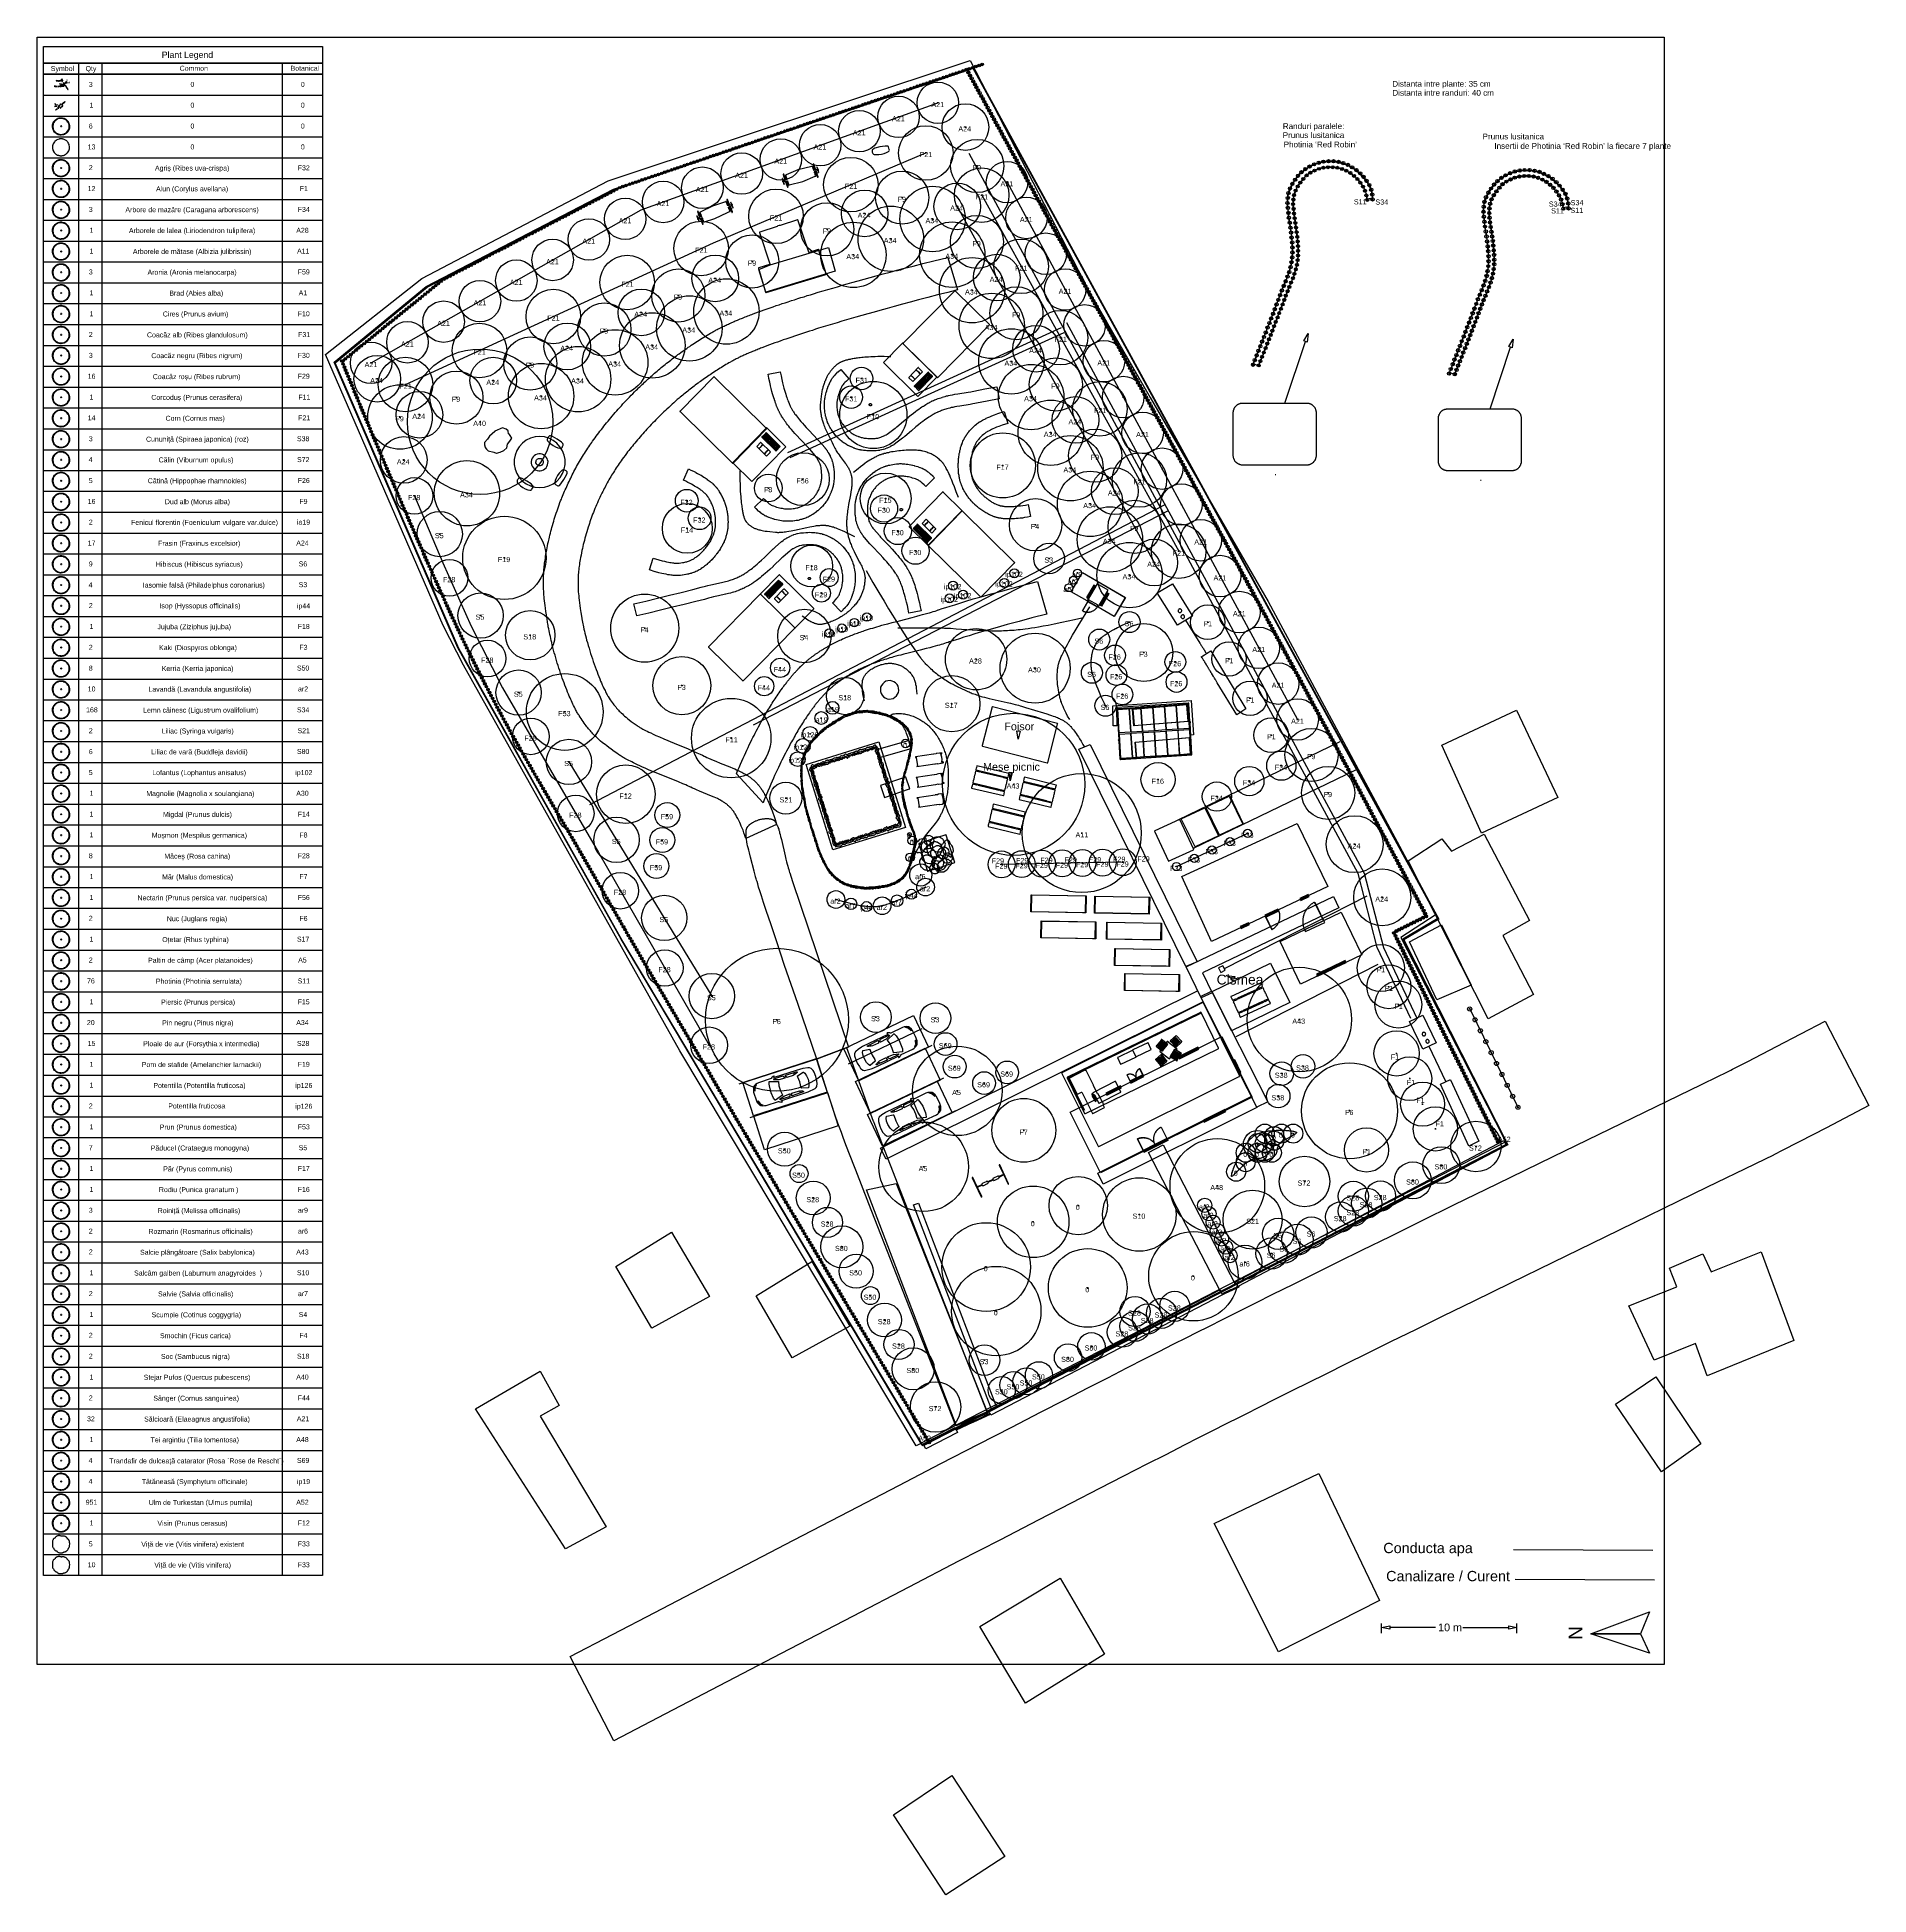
# Model space of a CAD drawing. Header units: millimetres. Extents: x 0 to 135, y -17 to 120.
import ezdxf

# ---------------------------------------------------------------- set-up
doc = ezdxf.new("R2010")
doc.units = ezdxf.units.MM
for name, color, linetype in [('3D Label', 7, 'Continuous'), ('Accessory', 7, 'Continuous'), ('Box', 7, 'Continuous'), ('Custom Model', 7, 'Continuous'), ('Cylinder', 7, 'Continuous'), ('Deck', 7, 'Continuous'), ('Door', 7, 'Continuous'), ('Edging', 7, 'Continuous'), ('Extrusion', 7, 'Continuous'), ('Fence', 7, 'Continuous'), ('Hedge', 7, 'Continuous'), ('House', 7, 'Continuous'), ('Label', 7, 'Continuous'), ('Linear Dimension', 7, 'Continuous'), ('Lot Boundary', 7, 'Continuous'), ('Path', 7, 'Continuous'), ('Patio', 7, 'Continuous'), ('Plan View', 7, 'Continuous'), ('Plant', 7, 'Continuous'), ('Plant Fill', 7, 'Continuous'), ('Plant Legend', 7, 'Continuous'), ('Plant Row', 7, 'Continuous'), ('Pond', 7, 'Continuous'), ('Railing', 7, 'Continuous'), ('Region', 7, 'Continuous'), ('Retaining Wall', 7, 'Continuous'), ('Road', 7, 'Continuous'), ('Road Accessory', 7, 'Continuous'), ('Rock', 7, 'Continuous'), ('Shape', 7, 'Continuous'), ('Sprinkler Line', 7, 'Continuous'), ('Stone Path', 7, 'Continuous'), ('Symbol', 7, 'Continuous'), ('Text', 7, 'Continuous'), ('Window', 7, 'Continuous')]:
    doc.layers.add(name, color=color, linetype=linetype)
picture_1 = doc.add_image_def('image1.jpg', size_in_pixel=(8192, 8192))

# ---------------------------------------------------------------- blocks, each defined once
blk = doc.blocks.new('1')
at = {"flags": 1}
for tag in ['Export Name', 'Export Layer']:
    blk.add_attdef(tag, (0, 0), '', height=0.0254, dxfattribs=at)
at = {"layer": 'Plan View'}
image = blk.add_image(picture_1, insert=(0, 0), size_in_units=(120, 120), dxfattribs=dict(at, fade=50))
image.dxf.flags = 7
blk = doc.blocks.new('2')
at = {"layer": 'Path'}
blk.add_lwpolyline([(83.05, 38.31), (88.36, 28.05), (87.28, 27.5), (81.96, 37.76)], close=True, dxfattribs=at)
at = {"flags": 1}
for tag in ['Export Name', 'Export Layer']:
    blk.add_attdef(tag, (0, 0), '', height=0.0254, dxfattribs=at)
blk = doc.blocks.new('3')
at = {"layer": 'Road'}
blk.add_lwpolyline([(39.32, 0.58), (45.55, 3.83), (51.15, 6.76), (55.79, 9.18), (59.9, 11.31), (63.55, 13.21), (66.64, 14.81), (69.42, 16.25), (71.88, 17.51), (74, 18.61), (75.79, 19.52), (77.54, 20.42), (78.96, 21.15), (80.36, 21.87), (81.71, 22.56), (82.76, 23.09), (83.79, 23.61), (84.78, 24.11), (85.5, 24.48), (86.46, 24.96), (87.42, 25.44), (88.65, 26.06), (89.88, 26.67), (91.13, 27.3), (92.65, 28.05), (94.17, 28.8), (95.95, 29.69), (97.74, 30.57), (99.78, 31.57), (102.05, 32.69), (104.54, 33.91), (107.69, 35.44), (111.82, 37.46), (122.75, 42.76), (123.95, 43.35), (124.56, 43.65), (124.9, 43.82), (125.04, 43.89), (126.17, 44.47), (128.29, 45.56), (131.87, 47.43), (135.09, 41.21), (131.97, 39.58), (129.94, 38.53), (128.66, 37.88), (128.19, 37.64), (127.95, 37.52), (127.5, 37.29), (126.63, 36.87), (123.17, 35.19), (115.62, 31.52), (111.78, 29.65), (108.66, 28.13), (105.95, 26.8), (103.68, 25.69), (101.65, 24.69), (99.87, 23.81), (98.08, 22.93), (96.55, 22.17), (95.04, 21.42), (93.78, 20.8), (92.54, 20.17), (91.31, 19.56), (90.09, 18.95), (89.13, 18.46), (88.65, 18.22), (87.69, 17.74), (86.69, 17.23), (85.66, 16.71), (84.6, 16.17), (83.23, 15.47), (81.84, 14.76), (80.11, 13.88), (78.35, 12.97), (76.25, 11.89), (73.82, 10.64), (71.04, 9.2), (67.95, 7.61), (64.29, 5.7), (60.13, 3.54), (54.86, 0.8), (46.85, -3.38), (42.54, -5.64)], close=True, dxfattribs=at)
at = {"flags": 1}
for tag in ['Export Name', 'Export Layer']:
    blk.add_attdef(tag, (0, 0), '', height=0.0254, dxfattribs=at)
blk = doc.blocks.new('4')
at = {"layer": 'Path'}
blk.add_lwpolyline([(78.22, 36.22), (89.54, 41.88), (89.95, 41.08), (78.63, 35.43)], close=True, dxfattribs=at)
at = {"flags": 1}
for tag in ['Export Name', 'Export Layer']:
    blk.add_attdef(tag, (0, 0), '', height=0.0254, dxfattribs=at)
blk = doc.blocks.new('5')
at = {"layer": 'Path'}
blk.add_lwpolyline([(86.62, 49.66), (90.77, 41.49), (89.96, 41.09), (85.81, 49.25)], close=True, dxfattribs=at)
at = {"flags": 1}
for tag in ['Export Name', 'Export Layer']:
    blk.add_attdef(tag, (0, 0), '', height=0.0254, dxfattribs=at)
blk = doc.blocks.new('6')
at = {"layer": 'Region'}
blk.add_lwpolyline([(86.65, 49.62), (90.95, 51.71), (92.38, 48.81), (88.09, 46.72)], close=True, dxfattribs=at)
at = {"flags": 1}
for tag in ['Export Name', 'Export Layer']:
    blk.add_attdef(tag, (0, 0), '', height=0.0254, dxfattribs=at)
blk = doc.blocks.new('7')
at = {"layer": 'Path'}
blk.add_lwpolyline([(85.85, 49.15), (84.75, 51.45), (95.61, 56.62), (95.99, 55.8), (85.95, 51.01), (86.66, 49.53)], close=True, dxfattribs=at)
at = {"flags": 1}
for tag in ['Export Name', 'Export Layer']:
    blk.add_attdef(tag, (0, 0), '', height=0.0254, dxfattribs=at)
blk = doc.blocks.new('8')
at = {"layer": 'Path'}
blk.add_lwpolyline([(84.72, 51.47), (76.82, 67.49), (77.65, 67.84), (85.55, 51.82)], close=True, dxfattribs=at)
at = {"flags": 1}
for tag in ['Export Name', 'Export Layer']:
    blk.add_attdef(tag, (0, 0), '', height=0.0254, dxfattribs=at)
blk = doc.blocks.new('9')
at = {"layer": 'Path'}
blk.add_lwpolyline([(63.35, 35.46), (70.06, 18.62), (67.77, 17.64), (61.17, 35.01)], close=True, dxfattribs=at)
at = {"flags": 1}
for tag in ['Export Name', 'Export Layer']:
    blk.add_attdef(tag, (0, 0), '', height=0.0254, dxfattribs=at)
blk = doc.blocks.new('10')
at = {"layer": 'Path'}
blk.add_lwpolyline([(62.2, 38.07), (85.57, 49.67), (85.99, 48.87), (62.61, 37.27)], close=True, dxfattribs=at)
at = {"flags": 1}
for tag in ['Export Name', 'Export Layer']:
    blk.add_attdef(tag, (0, 0), '', height=0.0254, dxfattribs=at)
blk = doc.blocks.new('11')
at = {"layer": 'Path'}
blk.add_lwpolyline([(67.76, 17.59), (63.37, 28.76), (61.34, 33.97), (60.37, 36.46), (59.87, 37.75), (59.57, 38.52), (59.42, 38.93), (59.34, 39.15), (59.31, 39.22), (59.13, 39.73), (58.89, 40.4), (58.55, 41.4), (57.99, 43.06), (57.47, 44.66), (59.7, 45.49), (60.69, 42.73), (61.29, 41.08), (61.66, 40.07), (61.68, 40.04), (61.83, 39.64), (62.35, 38.3), (64.78, 32.06), (70.09, 18.5)], close=True, dxfattribs=at)
at = {"flags": 1}
for tag in ['Export Name', 'Export Layer']:
    blk.add_attdef(tag, (0, 0), '', height=0.0254, dxfattribs=at)
blk = doc.blocks.new('12')
at = {"layer": 'Retaining Wall'}
blk.add_lwpolyline([(85.11, 71.08), (85.28, 68.56), (85.03, 68.54), (84.87, 70.81), (79.6, 70.45), (79.62, 69.22), (79.36, 69.22), (79.34, 70.69)], close=True, dxfattribs=at)
at = {"flags": 1}
for tag in ['Export Name', 'Export Layer']:
    blk.add_attdef(tag, (0, 0), '', height=0.0254, dxfattribs=at)
blk = doc.blocks.new('13')
at = {"layer": 'Region'}
blk.add_lwpolyline([(84.84, 70.78), (85.11, 67.07), (79.9, 66.73), (79.69, 70.42)], close=True, dxfattribs=at)
at = {"flags": 1}
for tag in ['Export Name', 'Export Layer']:
    blk.add_attdef(tag, (0, 0), '', height=0.0254, dxfattribs=at)
blk = doc.blocks.new('14')
at = {"layer": 'Region'}
blk.add_lwpolyline([(86.11, 63.18), (87.12, 61.1), (85.4, 60.3), (84.38, 62.35)], close=True, dxfattribs=at)
at = {"flags": 1}
for tag in ['Export Name', 'Export Layer']:
    blk.add_attdef(tag, (0, 0), '', height=0.0254, dxfattribs=at)
blk = doc.blocks.new('15')
at = {"layer": 'Region'}
blk.add_lwpolyline([(87.92, 64.04), (88.93, 61.97), (87.21, 61.16), (86.19, 63.22)], close=True, dxfattribs=at)
at = {"flags": 1}
for tag in ['Export Name', 'Export Layer']:
    blk.add_attdef(tag, (0, 0), '', height=0.0254, dxfattribs=at)
blk = doc.blocks.new('16')
at = {"layer": 'Path'}
blk.add_lwpolyline([(57.5, 44.63), (56.09, 48.73), (55.13, 51.55), (54.52, 53.36), (54.1, 54.62), (53.79, 55.53), (53.57, 56.2), (53.42, 56.68), (53.3, 57.04), (53.21, 57.32), (53.14, 57.56), (53.09, 57.73), (53.06, 57.84), (53.03, 57.94), (53, 58.02), (52.99, 58.07), (52.98, 58.1), (52.88, 58.49), (52.6, 59.54), (52.53, 59.84), (52.48, 60.05), (52.44, 60.22), (52.4, 60.38), (52.37, 60.51), (52.35, 60.63), (52.34, 60.72), (52.32, 60.81), (52.31, 60.9), (52.3, 60.96), (52.3, 61.03), (52.29, 61.09), (52.29, 61.16), (52.28, 61.2), (52.28, 61.25), (52.28, 61.29), (52.28, 61.33), (52.28, 61.37), (52.29, 61.41), (52.29, 61.45), (52.29, 61.47), (52.29, 61.5), (52.3, 61.52), (52.3, 61.54), (52.31, 61.56), (52.31, 61.59), (52.32, 61.61), (52.32, 61.63), (52.33, 61.65), (52.34, 61.66), (52.34, 61.68), (52.35, 61.7), (52.36, 61.72), (52.37, 61.73), (52.37, 61.74), (52.39, 61.76), (52.41, 61.78), (52.42, 61.81), (52.44, 61.83), (52.46, 61.85), (52.48, 61.87), (52.5, 61.89), (52.52, 61.91), (52.54, 61.93), (52.57, 61.95), (52.6, 61.98), (52.63, 62), (52.67, 62.03), (52.7, 62.05), (52.74, 62.08), (52.78, 62.1), (52.82, 62.12), (52.86, 62.14), (52.9, 62.16), (52.95, 62.19), (52.99, 62.2), (53.04, 62.22), (53.09, 62.24), (53.15, 62.26), (53.2, 62.28), (53.26, 62.3), (53.31, 62.31), (53.37, 62.33), (53.43, 62.34), (53.49, 62.35), (53.54, 62.36), (53.6, 62.37), (53.65, 62.37), (53.69, 62.38), (53.73, 62.38), (53.78, 62.38), (53.82, 62.38), (53.86, 62.38), (53.91, 62.38), (53.95, 62.38), (53.99, 62.37), (54.02, 62.37), (54.05, 62.36), (54.08, 62.36), (54.1, 62.35), (54.13, 62.34), (54.16, 62.34), (54.18, 62.33), (54.21, 62.32), (54.24, 62.31), (54.26, 62.3), (54.28, 62.29), (54.29, 62.28), (54.3, 62.28), (54.31, 62.27), (54.33, 62.26), (54.34, 62.25), (54.36, 62.23), (54.37, 62.22), (54.38, 62.21), (54.4, 62.19), (54.41, 62.17), (54.43, 62.16), (54.44, 62.14), (54.45, 62.12), (54.47, 62.1), (54.48, 62.08), (54.49, 62.05), (54.51, 62.03), (54.52, 62), (54.54, 61.96), (54.56, 61.92), (54.58, 61.88), (54.6, 61.83), (54.62, 61.79), (54.64, 61.72), (54.66, 61.66), (54.69, 61.59), (54.71, 61.52), (54.74, 61.43), (54.76, 61.33), (54.8, 61.21), (54.83, 61.06), (54.89, 60.84), (55.16, 59.64), (55.22, 59.39), (55.27, 59.18), (55.32, 59.01), (55.36, 58.86), (55.39, 58.74), (55.43, 58.62), (55.46, 58.5), (55.49, 58.4), (55.5, 58.38), (55.71, 57.73), (59.83, 45.53)], close=True, dxfattribs=at)
at = {"flags": 1}
for tag in ['Export Name', 'Export Layer']:
    blk.add_attdef(tag, (0, 0), '', height=0.0254, dxfattribs=at)
blk = doc.blocks.new('17')
at = {"layer": 'Region'}
blk.add_lwpolyline([(62.35, 38.21), (61.23, 40.56), (66.38, 43.02), (67.49, 40.67)], close=True, dxfattribs=at)
at = {"flags": 1}
for tag in ['Export Name', 'Export Layer']:
    blk.add_attdef(tag, (0, 0), '', height=0.0254, dxfattribs=at)
blk = doc.blocks.new('18')
at = {"layer": 'Region'}
blk.add_lwpolyline([(61.46, 40.63), (60.35, 42.98), (65.49, 45.44), (66.61, 43.09)], close=True, dxfattribs=at)
at = {"flags": 1}
for tag in ['Export Name', 'Export Layer']:
    blk.add_attdef(tag, (0, 0), '', height=0.0254, dxfattribs=at)
blk = doc.blocks.new('19')
at = {"layer": 'Region'}
blk.add_lwpolyline([(60.6, 43.05), (59.49, 45.4), (64.64, 47.86), (65.75, 45.52)], close=True, dxfattribs=at)
at = {"flags": 1}
for tag in ['Export Name', 'Export Layer']:
    blk.add_attdef(tag, (0, 0), '', height=0.0254, dxfattribs=at)
blk = doc.blocks.new('20')
at = {"layer": 'Region'}
blk.add_lwpolyline([(57.48, 44.68), (58.27, 42.2), (52.84, 40.45), (52.05, 42.92)], close=True, dxfattribs=at)
at = {"flags": 1}
for tag in ['Export Name', 'Export Layer']:
    blk.add_attdef(tag, (0, 0), '', height=0.0254, dxfattribs=at)
blk = doc.blocks.new('21')
at = {"layer": 'Region'}
blk.add_lwpolyline([(58.29, 42.18), (59.08, 39.71), (53.65, 37.95), (52.86, 40.43)], close=True, dxfattribs=at)
at = {"flags": 1}
for tag in ['Export Name', 'Export Layer']:
    blk.add_attdef(tag, (0, 0), '', height=0.0254, dxfattribs=at)
blk = doc.blocks.new('22')
at = {"layer": 'Retaining Wall'}
for points in [[(58.69, 60.07), (56.71, 66.37), (62.07, 68.03), (64.05, 61.73)], [(58.89, 60.45), (63.67, 61.93), (61.87, 67.65), (57.1, 66.17)]]:
    blk.add_lwpolyline(points, close=True, dxfattribs=at)
at = {"flags": 1}
for tag in ['Export Name', 'Export Layer']:
    blk.add_attdef(tag, (0, 0), '', height=0.0254, dxfattribs=at)
blk = doc.blocks.new('23')
at = {"layer": 'Retaining Wall'}
blk.add_lwpolyline([(61.93, 67.46), (64.27, 68.13), (64.44, 67.52), (62.11, 66.85)], close=True, dxfattribs=at)
at = {"flags": 1}
for tag in ['Export Name', 'Export Layer']:
    blk.add_attdef(tag, (0, 0), '', height=0.0254, dxfattribs=at)
blk = doc.blocks.new('24')
at = {"layer": 'Region'}
blk.add_lwpolyline([(64.73, 60.9), (64.72, 60.96), (64.72, 61.01), (64.71, 61.07), (64.7, 61.13), (64.69, 61.2), (64.68, 61.27), (64.66, 61.34), (64.64, 61.42), (64.62, 61.49), (64.6, 61.57), (64.59, 61.62), (64.55, 61.72), (64.51, 61.85), (64.47, 61.97), (64.44, 62.03), (64.3, 62.43), (64.27, 62.5), (64.23, 62.63), (64.2, 62.75), (64.19, 62.78), (64.16, 62.87), (64.15, 62.91), (64.14, 62.97), (64.13, 63.02), (63.96, 63.76), (63.91, 63.99), (63.89, 64.16), (63.87, 64.29), (63.85, 64.41), (63.85, 64.52), (63.84, 64.63), (63.84, 64.72), (63.84, 64.82), (63.85, 64.91), (63.85, 65), (63.86, 65.09), (63.88, 65.18), (63.9, 65.28), (63.92, 65.4), (63.97, 65.57), (64.1, 66.01), (64.14, 66.16), (64.16, 66.28), (64.16, 66.29), (64.19, 66.39), (64.22, 66.52), (64.36, 66.96), (64.38, 67.07), (64.4, 67.15), (64.41, 67.22), (64.42, 67.29), (64.43, 67.35), (64.43, 67.41), (64.43, 67.47), (64.43, 67.53), (64.43, 67.59), (64.43, 67.61), (64.42, 67.65), (64.42, 67.7), (64.41, 67.76), (64.39, 67.83), (64.37, 67.91), (64.35, 68), (64.32, 68.1), (64.29, 68.2), (64.25, 68.32), (64.22, 68.4), (64.17, 68.54), (64.12, 68.66), (64.08, 68.75), (64.08, 68.76), (64.06, 68.8), (64.03, 68.87), (64.01, 68.91), (63.98, 68.98), (63.94, 69.06), (63.93, 69.09), (63.91, 69.13), (63.88, 69.19), (63.86, 69.22), (63.82, 69.29), (63.78, 69.35), (63.77, 69.38), (63.74, 69.42), (63.72, 69.45), (63.7, 69.47), (63.69, 69.49), (63.67, 69.51), (63.65, 69.53), (63.62, 69.55), (63.59, 69.58), (63.55, 69.61), (63.53, 69.63), (63.48, 69.67), (63.44, 69.69), (63.34, 69.75), (63.12, 69.88), (63.07, 69.91), (63.05, 69.93), (63.03, 69.94), (63.01, 69.95), (63, 69.96), (63, 69.97), (62.99, 69.98), (62.99, 69.99), (62.98, 70), (62.98, 70), (62.98, 70.01), (62.98, 70.02), (62.98, 70.02), (62.99, 70.03), (62.99, 70.03), (62.99, 70.04), (63, 70.04), (63.01, 70.05), (63.02, 70.06), (63.04, 70.06), (63.06, 70.07), (63.09, 70.08), (63.13, 70.09), (63.18, 70.1), (63.24, 70.11), (63.33, 70.12), (63.43, 70.12), (63.53, 70.12), (63.64, 70.12), (63.75, 70.12), (63.87, 70.11), (63.96, 70.09), (64.05, 70.08), (64.13, 70.06), (64.2, 70.05), (64.2, 70.05), (64.3, 70.02), (64.4, 69.99), (64.51, 69.96), (64.61, 69.92), (64.71, 69.87), (64.81, 69.83), (64.9, 69.78), (65, 69.74), (65.09, 69.69), (65.17, 69.64), (65.25, 69.59), (65.33, 69.54), (65.41, 69.49), (65.48, 69.44), (65.55, 69.38), (65.61, 69.33), (65.67, 69.28), (65.73, 69.23), (65.78, 69.18), (65.83, 69.13), (65.86, 69.1), (65.93, 69.03), (66, 68.95), (66.07, 68.87), (66.13, 68.8), (66.19, 68.72), (66.26, 68.63), (66.31, 68.55), (66.37, 68.47), (66.42, 68.38), (66.48, 68.29), (66.53, 68.2), (66.58, 68.12), (66.62, 68.04), (66.66, 67.96), (66.71, 67.87), (66.75, 67.78), (66.79, 67.7), (66.82, 67.61), (66.86, 67.51), (66.9, 67.42), (66.93, 67.33), (66.96, 67.24), (66.98, 67.16), (67.01, 67.07), (67.03, 66.99), (67.05, 66.9), (67.07, 66.81), (67.08, 66.8), (67.09, 66.72), (67.11, 66.65), (67.12, 66.55), (67.14, 66.46), (67.15, 66.36), (67.16, 66.25), (67.17, 66.15), (67.18, 66.04), (67.19, 65.94), (67.2, 65.83), (67.2, 65.72), (67.2, 65.61), (67.2, 65.49), (67.2, 65.38), (67.2, 65.25), (67.2, 65.13), (67.19, 65), (67.19, 64.88), (67.18, 64.76), (67.17, 64.65), (67.16, 64.53), (67.14, 64.42), (67.13, 64.3), (67.11, 64.19), (67.09, 64.08), (67.07, 63.97), (67.05, 63.86), (67.03, 63.77), (67.01, 63.68), (66.99, 63.59), (66.97, 63.5), (66.95, 63.42), (66.92, 63.33), (66.9, 63.27), (66.89, 63.22), (66.87, 63.17), (66.85, 63.12), (66.83, 63.06), (66.8, 63), (66.78, 62.93), (66.75, 62.87), (66.72, 62.81), (66.69, 62.75), (66.66, 62.7), (66.63, 62.64), (66.6, 62.58), (66.56, 62.51), (66.52, 62.44), (66.48, 62.37), (66.42, 62.29), (66.37, 62.21), (66.31, 62.12), (66.23, 62.02), (66.14, 61.9), (66.02, 61.74), (65.59, 61.22), (65.5, 61.11), (65.44, 61.02), (65.39, 60.95), (65.35, 60.89), (65.31, 60.83), (65.28, 60.79), (65.27, 60.78), (65.21, 60.68), (65.14, 60.54), (65.04, 60.35), (64.84, 59.95), (64.62, 59.5), (64.55, 59.36), (64.52, 59.29), (64.49, 59.24), (64.46, 59.21), (64.45, 59.19), (64.44, 59.18), (64.43, 59.17), (64.42, 59.16), (64.41, 59.16), (64.41, 59.16), (64.4, 59.15), (64.4, 59.15), (64.4, 59.15), (64.39, 59.15), (64.39, 59.16), (64.39, 59.16), (64.39, 59.16), (64.38, 59.16), (64.38, 59.17), (64.38, 59.17), (64.38, 59.18), (64.38, 59.19), (64.38, 59.21), (64.38, 59.24), (64.39, 59.28), (64.41, 59.35), (64.46, 59.54), (64.56, 59.87), (64.6, 60.03), (64.63, 60.16), (64.65, 60.26), (64.67, 60.35), (64.69, 60.43), (64.7, 60.52), (64.71, 60.59), (64.72, 60.64), (64.72, 60.7), (64.72, 60.75), (64.73, 60.8), (64.73, 60.84), (64.73, 60.88)], close=True, dxfattribs=at)
at = {"flags": 1}
for tag in ['Export Name', 'Export Layer']:
    blk.add_attdef(tag, (0, 0), '', height=0.0254, dxfattribs=at)
blk = doc.blocks.new('25')
at = {"layer": 'Path'}
blk.add_lwpolyline([(52.26, 60.92), (52.2, 61.13), (52.12, 61.33), (52.06, 61.52), (51.99, 61.68), (51.93, 61.83), (51.87, 61.96), (51.82, 62.09), (51.77, 62.19), (51.72, 62.29), (51.68, 62.38), (51.63, 62.45), (51.59, 62.53), (51.55, 62.6), (51.52, 62.66), (51.48, 62.72), (51.44, 62.78), (51.41, 62.83), (51.37, 62.89), (51.33, 62.94), (51.3, 62.98), (51.27, 63.02), (51.24, 63.06), (51.21, 63.09), (51.18, 63.13), (51.15, 63.16), (51.12, 63.19), (51.1, 63.21), (51.07, 63.25), (51.04, 63.28), (51, 63.32), (50.95, 63.35), (50.91, 63.39), (50.86, 63.43), (50.81, 63.46), (50.77, 63.5), (50.72, 63.53), (50.67, 63.56), (50.62, 63.6), (50.56, 63.64), (50.49, 63.67), (50.43, 63.71), (50.35, 63.76), (50.26, 63.8), (50.17, 63.85), (50.05, 63.9), (49.92, 63.96), (49.74, 64.04), (48.84, 64.4), (48.64, 64.49), (48.47, 64.56), (48.33, 64.63), (48.2, 64.69), (48.18, 64.7), (48.09, 64.74), (47.97, 64.79), (47.83, 64.86), (47.62, 64.95), (47.29, 65.08), (45.78, 65.69), (45.38, 65.86), (45.1, 65.98), (44.85, 66.09), (44.64, 66.18), (44.46, 66.26), (44.28, 66.34), (44.14, 66.41), (43.99, 66.48), (43.85, 66.55), (43.75, 66.6), (43.64, 66.66), (43.53, 66.71), (43.43, 66.77), (43.35, 66.81), (43.28, 66.85), (43.21, 66.89), (43.14, 66.94), (43.07, 66.98), (43, 67.02), (42.94, 67.06), (42.88, 67.1), (42.84, 67.13), (42.82, 67.14), (42.55, 67.33), (42.33, 67.49), (42.16, 67.62), (42.01, 67.73), (41.88, 67.83), (41.77, 67.92), (41.66, 68), (41.56, 68.09), (41.47, 68.17), (41.39, 68.24), (41.3, 68.32), (41.22, 68.4), (41.14, 68.48), (41.06, 68.56), (40.99, 68.63), (40.93, 68.7), (40.86, 68.77), (40.8, 68.84), (40.74, 68.91), (40.67, 68.99), (40.61, 69.06), (40.55, 69.14), (40.49, 69.22), (40.41, 69.32), (40.34, 69.42), (40.26, 69.53), (40.19, 69.63), (40.12, 69.75), (40.04, 69.86), (39.97, 69.98), (39.94, 70.02), (39.9, 70.08), (39.86, 70.15), (39.83, 70.21), (39.79, 70.28), (39.75, 70.35), (39.71, 70.42), (39.67, 70.5), (39.62, 70.6), (39.56, 70.71), (39.51, 70.82), (39.46, 70.93), (39.4, 71.05), (39.35, 71.17), (39.3, 71.29), (39.24, 71.41), (39.19, 71.54), (39.12, 71.7), (39.06, 71.87), (38.99, 72.04), (38.92, 72.21), (38.86, 72.38), (38.79, 72.56), (38.73, 72.74), (38.67, 72.92), (38.6, 73.1), (38.54, 73.29), (38.48, 73.47), (38.42, 73.66), (38.36, 73.85), (38.31, 74.04), (38.25, 74.23), (38.2, 74.42), (38.14, 74.61), (38.09, 74.8), (38.04, 74.99), (37.99, 75.17), (37.95, 75.36), (37.91, 75.51), (37.88, 75.66), (37.85, 75.8), (37.81, 75.95), (37.78, 76.09), (37.76, 76.23), (37.73, 76.38), (37.7, 76.52), (37.68, 76.65), (37.67, 76.69), (37.61, 77.09), (37.56, 77.4), (37.52, 77.65), (37.49, 77.89), (37.46, 78.09), (37.44, 78.27), (37.42, 78.44), (37.4, 78.61), (37.39, 78.74), (37.38, 78.88), (37.37, 79.02), (37.36, 79.15), (37.35, 79.29), (37.35, 79.42), (37.34, 79.56), (37.34, 79.66), (37.34, 79.77), (37.34, 79.88), (37.34, 79.99), (37.35, 80.09), (37.35, 80.2), (37.35, 80.31), (37.36, 80.42), (37.36, 80.53), (37.37, 80.64), (37.38, 80.75), (37.39, 80.86), (37.4, 80.98), (37.41, 81.09), (37.43, 81.21), (37.44, 81.33), (37.46, 81.44), (37.48, 81.56), (37.5, 81.72), (37.52, 81.87), (37.55, 82.03), (37.58, 82.19), (37.61, 82.35), (37.64, 82.48), (37.67, 82.65), (37.71, 82.82), (37.75, 83), (37.78, 83.14), (37.82, 83.28), (37.85, 83.42), (37.89, 83.56), (37.93, 83.71), (37.97, 83.85), (38.01, 84), (38.05, 84.15), (38.1, 84.3), (38.14, 84.45), (38.19, 84.6), (38.24, 84.75), (38.29, 84.9), (38.34, 85.06), (38.39, 85.21), (38.45, 85.37), (38.51, 85.52), (38.56, 85.68), (38.61, 85.8), (38.66, 85.92), (38.7, 86.04), (38.75, 86.15), (38.8, 86.27), (38.85, 86.39), (38.9, 86.51), (38.95, 86.63), (39.01, 86.75), (39.06, 86.87), (39.12, 87), (39.17, 87.12), (39.23, 87.24), (39.29, 87.36), (39.35, 87.48), (39.41, 87.6), (39.47, 87.72), (39.53, 87.85), (39.59, 87.97), (39.66, 88.09), (39.73, 88.21), (39.79, 88.33), (39.86, 88.46), (39.93, 88.58), (40, 88.7), (40.07, 88.82), (40.15, 88.95), (40.22, 89.07), (40.3, 89.19), (40.37, 89.31), (40.45, 89.43), (40.53, 89.56), (40.61, 89.68), (40.69, 89.8), (40.77, 89.92), (40.83, 90), (40.91, 90.12), (40.97, 90.2), (41.06, 90.33), (41.15, 90.45), (41.24, 90.57), (41.33, 90.69), (41.42, 90.82), (41.51, 90.94), (41.61, 91.06), (41.71, 91.19), (41.8, 91.31), (41.9, 91.44), (42, 91.56), (42.11, 91.69), (42.21, 91.81), (42.31, 91.94), (42.42, 92.06), (42.53, 92.19), (42.64, 92.32), (42.75, 92.44), (42.86, 92.57), (42.97, 92.7), (43.09, 92.82), (43.2, 92.95), (43.32, 93.08), (43.44, 93.2), (43.56, 93.33), (43.68, 93.46), (43.81, 93.59), (43.93, 93.71), (44.06, 93.84), (44.18, 93.96), (44.27, 94.05), (44.36, 94.13), (44.44, 94.22), (44.53, 94.3), (44.62, 94.38), (44.71, 94.47), (44.8, 94.55), (44.89, 94.64), (44.98, 94.72), (45.07, 94.8), (45.16, 94.88), (45.26, 94.97), (45.35, 95.05), (45.44, 95.13), (45.54, 95.22), (45.64, 95.3), (45.73, 95.38), (45.83, 95.46), (45.93, 95.54), (46.02, 95.63), (46.12, 95.71), (46.22, 95.79), (46.32, 95.87), (46.42, 95.95), (46.53, 96.03), (46.63, 96.11), (46.73, 96.19), (46.83, 96.27), (46.94, 96.35), (47.04, 96.43), (47.15, 96.51), (47.26, 96.59), (47.36, 96.66), (47.47, 96.74), (47.58, 96.82), (47.69, 96.9), (47.8, 96.97), (47.91, 97.05), (48.02, 97.13), (48.13, 97.2), (48.24, 97.28), (48.36, 97.36), (48.47, 97.43), (48.59, 97.51), (48.7, 97.58), (48.82, 97.65), (48.93, 97.73), (49.05, 97.8), (49.17, 97.87), (49.29, 97.95), (49.41, 98.02), (49.53, 98.09), (49.65, 98.16), (49.77, 98.23), (49.83, 98.27), (49.89, 98.3), (49.96, 98.34), (50.02, 98.37), (50.09, 98.41), (50.15, 98.44), (50.22, 98.48), (50.29, 98.52), (50.36, 98.55), (50.44, 98.59), (50.51, 98.63), (50.58, 98.66), (50.66, 98.7), (50.74, 98.73), (50.82, 98.77), (50.9, 98.81), (50.98, 98.84), (51.06, 98.88), (51.14, 98.92), (51.23, 98.96), (51.31, 98.99), (51.4, 99.03), (51.48, 99.07), (51.57, 99.1), (51.66, 99.14), (51.75, 99.18), (51.84, 99.22), (51.94, 99.25), (52.03, 99.29), (52.12, 99.33), (52.22, 99.37), (52.31, 99.4), (52.41, 99.44), (52.51, 99.48), (52.61, 99.52), (52.7, 99.55), (52.8, 99.59), (53.01, 99.67), (53.21, 99.74), (53.42, 99.82), (53.63, 99.89), (53.84, 99.97), (54.06, 100.04), (54.28, 100.12), (54.5, 100.2), (54.72, 100.27), (54.95, 100.35), (55.17, 100.42), (55.4, 100.49), (55.63, 100.57), (55.86, 100.64), (56.09, 100.72), (56.32, 100.79), (56.56, 100.86), (56.79, 100.94), (57.03, 101.01), (57.26, 101.08), (57.61, 101.19), (57.97, 101.29), (58.32, 101.4), (58.68, 101.5), (59.03, 101.6), (59.38, 101.71), (59.73, 101.81), (60.08, 101.9), (60.54, 102.03), (60.99, 102.16), (61.43, 102.28), (61.87, 102.4), (62.4, 102.54), (62.92, 102.68), (63.41, 102.81), (63.98, 102.96), (64.6, 103.12), (65.32, 103.3), (66.12, 103.5), (67.17, 103.76), (67.87, 101.36), (67.16, 101.18), (66.4, 100.99), (65.68, 100.8), (65.01, 100.63), (64.38, 100.46), (63.81, 100.3), (63.2, 100.14), (62.68, 100), (62.15, 99.85), (61.72, 99.73), (61.27, 99.6), (60.83, 99.48), (60.37, 99.35), (60.03, 99.25), (59.69, 99.15), (59.35, 99.05), (59, 98.94), (58.66, 98.84), (58.32, 98.74), (57.98, 98.63), (57.63, 98.53), (57.41, 98.46), (57.18, 98.38), (56.96, 98.31), (56.74, 98.24), (56.52, 98.17), (56.3, 98.1), (56.08, 98.03), (55.86, 97.95), (55.65, 97.88), (55.43, 97.81), (55.22, 97.74), (55.01, 97.67), (54.81, 97.59), (54.61, 97.52), (54.41, 97.45), (54.21, 97.38), (54.01, 97.31), (53.82, 97.24), (53.64, 97.17), (53.45, 97.09), (53.36, 97.06), (53.27, 97.02), (53.18, 96.99), (53.09, 96.95), (53.01, 96.92), (52.92, 96.88), (52.83, 96.85), (52.75, 96.81), (52.67, 96.78), (52.59, 96.74), (52.5, 96.71), (52.42, 96.68), (52.35, 96.64), (52.27, 96.61), (52.19, 96.57), (52.12, 96.54), (52.04, 96.5), (51.97, 96.47), (51.9, 96.44), (51.83, 96.4), (51.76, 96.37), (51.69, 96.34), (51.62, 96.3), (51.55, 96.27), (51.49, 96.24), (51.43, 96.2), (51.37, 96.17), (51.31, 96.14), (51.25, 96.11), (51.19, 96.08), (51.13, 96.04), (51.02, 95.98), (50.91, 95.92), (50.8, 95.85), (50.69, 95.79), (50.58, 95.72), (50.48, 95.65), (50.37, 95.59), (50.26, 95.52), (50.16, 95.45), (50.05, 95.39), (49.95, 95.32), (49.84, 95.25), (49.74, 95.18), (49.64, 95.11), (49.53, 95.04), (49.43, 94.97), (49.33, 94.9), (49.23, 94.83), (49.13, 94.76), (49.03, 94.69), (48.93, 94.62), (48.83, 94.55), (48.74, 94.48), (48.64, 94.41), (48.54, 94.33), (48.45, 94.26), (48.35, 94.19), (48.26, 94.12), (48.16, 94.04), (48.07, 93.97), (47.98, 93.9), (47.89, 93.82), (47.79, 93.75), (47.7, 93.68), (47.61, 93.6), (47.52, 93.53), (47.43, 93.45), (47.35, 93.38), (47.21, 93.27), (47.08, 93.15), (46.96, 93.04), (46.83, 92.93), (46.7, 92.81), (46.58, 92.7), (46.45, 92.58), (46.33, 92.47), (46.21, 92.36), (46.09, 92.24), (45.97, 92.13), (45.86, 92.01), (45.74, 91.9), (45.63, 91.78), (45.52, 91.67), (45.4, 91.55), (45.29, 91.44), (45.19, 91.32), (45.08, 91.21), (44.97, 91.1), (44.87, 90.98), (44.77, 90.87), (44.66, 90.75), (44.56, 90.64), (44.47, 90.53), (44.37, 90.41), (44.27, 90.3), (44.18, 90.19), (44.08, 90.07), (43.99, 89.96), (43.9, 89.85), (43.81, 89.74), (43.72, 89.63), (43.64, 89.52), (43.55, 89.41), (43.47, 89.3), (43.36, 89.15), (43.25, 89.01), (43.15, 88.87), (43.07, 88.76), (43, 88.65), (42.92, 88.55), (42.85, 88.44), (42.78, 88.33), (42.7, 88.23), (42.63, 88.12), (42.57, 88.01), (42.5, 87.9), (42.43, 87.79), (42.37, 87.69), (42.3, 87.58), (42.24, 87.47), (42.17, 87.36), (42.11, 87.25), (42.05, 87.14), (41.99, 87.04), (41.93, 86.93), (41.88, 86.82), (41.82, 86.71), (41.76, 86.6), (41.71, 86.49), (41.65, 86.38), (41.6, 86.28), (41.55, 86.17), (41.5, 86.06), (41.45, 85.95), (41.38, 85.81), (41.32, 85.67), (41.26, 85.52), (41.2, 85.38), (41.14, 85.24), (41.08, 85.1), (41.03, 84.96), (40.97, 84.82), (40.92, 84.68), (40.87, 84.54), (40.82, 84.4), (40.77, 84.27), (40.73, 84.13), (40.68, 84), (40.64, 83.86), (40.59, 83.7), (40.54, 83.53), (40.49, 83.37), (40.44, 83.21), (40.4, 83.05), (40.36, 82.89), (40.32, 82.74), (40.28, 82.59), (40.24, 82.44), (40.21, 82.29), (40.18, 82.14), (40.14, 81.97), (40.11, 81.81), (40.08, 81.64), (40.05, 81.48), (40.03, 81.35), (40.01, 81.23), (39.99, 81.1), (39.97, 80.98), (39.96, 80.85), (39.95, 80.73), (39.93, 80.62), (39.92, 80.5), (39.91, 80.38), (39.91, 80.27), (39.9, 80.15), (39.9, 80.04), (39.89, 79.92), (39.89, 79.81), (39.89, 79.7), (39.89, 79.58), (39.9, 79.47), (39.9, 79.36), (39.91, 79.22), (39.91, 79.09), (39.92, 78.95), (39.94, 78.81), (39.95, 78.65), (39.97, 78.48), (39.99, 78.29), (40.02, 78.09), (40.05, 77.86), (40.09, 77.58), (40.16, 77.16), (40.17, 77.11), (40.19, 76.99), (40.21, 76.87), (40.24, 76.75), (40.26, 76.63), (40.29, 76.51), (40.32, 76.35), (40.36, 76.2), (40.4, 76.04), (40.44, 75.87), (40.48, 75.71), (40.52, 75.54), (40.58, 75.35), (40.64, 75.15), (40.7, 74.95), (40.76, 74.75), (40.82, 74.55), (40.88, 74.35), (40.95, 74.15), (41.01, 73.96), (41.08, 73.76), (41.15, 73.57), (41.22, 73.38), (41.29, 73.2), (41.35, 73.02), (41.42, 72.85), (41.49, 72.68), (41.56, 72.51), (41.62, 72.38), (41.67, 72.25), (41.73, 72.13), (41.78, 72.01), (41.84, 71.9), (41.88, 71.81), (41.92, 71.73), (41.96, 71.65), (42, 71.58), (42.04, 71.5), (42.07, 71.45), (42.1, 71.41), (42.12, 71.38), (42.19, 71.26), (42.27, 71.14), (42.34, 71.03), (42.41, 70.94), (42.47, 70.85), (42.54, 70.77), (42.6, 70.69), (42.67, 70.61), (42.73, 70.53), (42.8, 70.45), (42.87, 70.38), (42.93, 70.31), (43, 70.24), (43.07, 70.17), (43.16, 70.09), (43.24, 70.01), (43.33, 69.94), (43.43, 69.85), (43.54, 69.76), (43.67, 69.66), (43.82, 69.54), (44.02, 69.4), (44.26, 69.23), (44.31, 69.2), (44.36, 69.17), (44.41, 69.14), (44.46, 69.1), (44.53, 69.06), (44.6, 69.02), (44.68, 68.98), (44.76, 68.93), (44.87, 68.88), (44.98, 68.82), (45.11, 68.75), (45.25, 68.69), (45.42, 68.61), (45.63, 68.51), (45.89, 68.4), (46.22, 68.26), (46.98, 67.94), (48.01, 67.51), (48.39, 67.35), (48.66, 67.23), (48.89, 67.13), (49.06, 67.05), (49.2, 66.98), (49.27, 66.95), (49.38, 66.89), (49.52, 66.83), (49.68, 66.76), (49.85, 66.68), (50.05, 66.6), (50.37, 66.47), (51.09, 66.19), (51.3, 66.1), (51.45, 66.04), (51.59, 65.98), (51.7, 65.93), (51.81, 65.88), (51.89, 65.83), (51.98, 65.79), (52.05, 65.75), (52.12, 65.71), (52.19, 65.67), (52.26, 65.63), (52.32, 65.59), (52.39, 65.55), (52.44, 65.52), (52.49, 65.49), (52.53, 65.46), (52.58, 65.42), (52.63, 65.39), (52.67, 65.35), (52.72, 65.32), (52.76, 65.28), (52.81, 65.24), (52.85, 65.2), (52.9, 65.17), (52.94, 65.13), (52.98, 65.08), (53.02, 65.04), (53.05, 65.01), (53.08, 64.99), (53.1, 64.96), (53.13, 64.92), (53.16, 64.89), (53.19, 64.86), (53.21, 64.83), (53.24, 64.8), (53.28, 64.74), (53.32, 64.69), (53.35, 64.64), (53.39, 64.59), (53.43, 64.53), (53.46, 64.47), (53.5, 64.42), (53.54, 64.36), (53.57, 64.3), (53.61, 64.24), (53.65, 64.16), (53.7, 64.08), (53.74, 64), (53.78, 63.91), (53.83, 63.81), (53.88, 63.71), (53.93, 63.6), (53.98, 63.5), (54.03, 63.37), (54.08, 63.25), (54.14, 63.11), (54.2, 62.96), (54.26, 62.79), (54.33, 62.6), (54.41, 62.38), (54.51, 62.06), (54.54, 61.94)], close=True, dxfattribs=at)
at = {"flags": 1}
for tag in ['Export Name', 'Export Layer']:
    blk.add_attdef(tag, (0, 0), '', height=0.0254, dxfattribs=at)
blk = doc.blocks.new('26')
at = {"layer": 'Path'}
blk.add_lwpolyline([(51.57, 65.67), (51.66, 65.9), (51.77, 66.15), (51.87, 66.38), (51.97, 66.62), (52.07, 66.84), (52.16, 67.04), (52.26, 67.25), (52.34, 67.43), (52.43, 67.62), (52.52, 67.81), (52.62, 68), (52.72, 68.2), (52.79, 68.36), (52.87, 68.51), (52.95, 68.67), (53.04, 68.83), (53.12, 68.99), (53.21, 69.15), (53.3, 69.32), (53.36, 69.43), (53.42, 69.54), (53.48, 69.65), (53.55, 69.76), (53.61, 69.88), (53.67, 69.99), (53.74, 70.1), (53.8, 70.21), (53.87, 70.33), (53.94, 70.44), (54.01, 70.55), (54.08, 70.66), (54.15, 70.78), (54.22, 70.89), (54.29, 71), (54.36, 71.11), (54.43, 71.22), (54.5, 71.33), (54.58, 71.44), (54.65, 71.55), (54.73, 71.66), (54.8, 71.77), (54.88, 71.88), (54.96, 71.99), (55.03, 72.09), (55.07, 72.14), (55.15, 72.25), (55.19, 72.3), (55.23, 72.35), (55.27, 72.4), (55.31, 72.45), (55.35, 72.5), (55.39, 72.56), (55.43, 72.61), (55.47, 72.66), (55.51, 72.7), (55.55, 72.75), (55.59, 72.8), (55.63, 72.85), (55.67, 72.9), (55.71, 72.95), (55.75, 72.99), (55.79, 73.04), (55.84, 73.09), (55.88, 73.14), (55.92, 73.18), (55.96, 73.23), (56, 73.27), (56.04, 73.32), (56.09, 73.36), (56.13, 73.41), (56.17, 73.45), (56.21, 73.49), (56.25, 73.53), (56.3, 73.58), (56.34, 73.62), (56.38, 73.66), (56.42, 73.7), (56.47, 73.74), (56.51, 73.78), (56.55, 73.82), (56.6, 73.86), (56.64, 73.9), (56.68, 73.94), (56.73, 73.97), (56.77, 74.01), (56.81, 74.05), (56.86, 74.08), (56.9, 74.12), (56.94, 74.15), (56.99, 74.19), (57.03, 74.22), (57.08, 74.26), (57.12, 74.29), (57.17, 74.32), (57.21, 74.36), (57.26, 74.39), (57.3, 74.42), (57.35, 74.46), (57.39, 74.49), (57.44, 74.52), (57.48, 74.55), (57.53, 74.58), (57.58, 74.61), (57.62, 74.65), (57.67, 74.68), (57.71, 74.71), (57.76, 74.74), (57.81, 74.77), (57.85, 74.8), (57.9, 74.83), (57.95, 74.85), (57.99, 74.88), (58.04, 74.91), (58.09, 74.94), (58.14, 74.97), (58.18, 75), (58.23, 75.02), (58.28, 75.05), (58.33, 75.08), (58.37, 75.1), (58.42, 75.13), (58.47, 75.16), (58.52, 75.18), (58.61, 75.24), (58.71, 75.29), (58.81, 75.34), (58.91, 75.39), (59, 75.43), (59.1, 75.48), (59.2, 75.53), (59.3, 75.57), (59.4, 75.62), (59.5, 75.66), (59.6, 75.7), (59.7, 75.75), (59.8, 75.79), (59.9, 75.83), (60, 75.87), (60.1, 75.91), (60.2, 75.95), (60.3, 75.99), (60.4, 76.02), (60.5, 76.06), (60.61, 76.1), (60.71, 76.13), (60.81, 76.17), (60.91, 76.2), (61.01, 76.24), (61.17, 76.29), (61.32, 76.34), (61.47, 76.39), (61.63, 76.43), (61.78, 76.48), (61.93, 76.52), (62.09, 76.57), (62.29, 76.63), (62.49, 76.68), (62.75, 76.75), (63.05, 76.83), (63.6, 76.97), (64.54, 77.21), (64.88, 77.3), (65.12, 77.37), (65.3, 77.42), (65.49, 77.47), (65.68, 77.52), (65.81, 77.56), (65.95, 77.6), (66.08, 77.64), (66.22, 77.68), (66.35, 77.73), (66.44, 77.76), (66.48, 77.77), (66.74, 77.86), (67.02, 77.95), (67.34, 78.05), (67.67, 78.15), (68.06, 78.27), (68.5, 78.41), (69.04, 78.57), (69.63, 78.74), (70.36, 78.94), (71.23, 79.18), (72.36, 79.49), (73.78, 79.86), (74.46, 77.46), (73.37, 77.17), (72.42, 76.92), (71.55, 76.68), (70.81, 76.47), (70.19, 76.29), (69.65, 76.14), (69.16, 75.99), (68.73, 75.86), (68.35, 75.75), (68.03, 75.64), (67.71, 75.54), (67.44, 75.45), (67.27, 75.4), (67.18, 75.37), (67.05, 75.33), (66.93, 75.28), (66.8, 75.25), (66.67, 75.21), (66.54, 75.17), (66.41, 75.13), (66.23, 75.08), (66.06, 75.03), (65.84, 74.98), (65.57, 74.91), (65.13, 74.8), (64.24, 74.58), (63.92, 74.5), (63.7, 74.44), (63.52, 74.4), (63.34, 74.35), (63.16, 74.3), (63.03, 74.26), (62.89, 74.22), (62.76, 74.18), (62.63, 74.14), (62.49, 74.1), (62.36, 74.06), (62.27, 74.03), (62.18, 74), (62.09, 73.97), (62, 73.94), (61.92, 73.91), (61.83, 73.87), (61.74, 73.84), (61.65, 73.81), (61.56, 73.78), (61.48, 73.74), (61.39, 73.71), (61.3, 73.67), (61.21, 73.63), (61.12, 73.6), (61.04, 73.56), (60.95, 73.52), (60.86, 73.48), (60.78, 73.44), (60.69, 73.4), (60.6, 73.36), (60.52, 73.31), (60.43, 73.27), (60.34, 73.22), (60.26, 73.18), (60.17, 73.13), (60.09, 73.08), (60, 73.04), (59.92, 72.99), (59.83, 72.94), (59.75, 72.88), (59.66, 72.83), (59.58, 72.78), (59.49, 72.72), (59.45, 72.7), (59.41, 72.67), (59.37, 72.64), (59.33, 72.61), (59.29, 72.58), (59.24, 72.55), (59.2, 72.52), (59.16, 72.49), (59.12, 72.46), (59.08, 72.43), (59.04, 72.4), (59, 72.37), (58.95, 72.34), (58.91, 72.31), (58.87, 72.28), (58.83, 72.24), (58.79, 72.21), (58.75, 72.18), (58.71, 72.15), (58.67, 72.11), (58.63, 72.08), (58.59, 72.05), (58.55, 72.01), (58.51, 71.98), (58.47, 71.94), (58.43, 71.9), (58.39, 71.87), (58.35, 71.83), (58.31, 71.79), (58.27, 71.75), (58.23, 71.71), (58.19, 71.67), (58.15, 71.63), (58.11, 71.59), (58.07, 71.55), (58.03, 71.51), (57.99, 71.47), (57.95, 71.43), (57.91, 71.38), (57.87, 71.34), (57.83, 71.29), (57.79, 71.25), (57.75, 71.21), (57.71, 71.16), (57.67, 71.11), (57.63, 71.07), (57.59, 71.02), (57.56, 70.97), (57.52, 70.93), (57.48, 70.88), (57.44, 70.83), (57.4, 70.78), (57.36, 70.73), (57.33, 70.68), (57.29, 70.63), (57.25, 70.58), (57.21, 70.53), (57.17, 70.48), (57.14, 70.43), (57.1, 70.38), (57.06, 70.33), (57.02, 70.28), (56.99, 70.23), (56.95, 70.17), (56.88, 70.07), (56.8, 69.96), (56.73, 69.85), (56.66, 69.74), (56.58, 69.63), (56.51, 69.52), (56.44, 69.41), (56.37, 69.3), (56.3, 69.19), (56.23, 69.08), (56.16, 68.96), (56.1, 68.85), (56.03, 68.73), (55.96, 68.62), (55.9, 68.5), (55.83, 68.39), (55.77, 68.27), (55.7, 68.16), (55.64, 68.04), (55.57, 67.93), (55.51, 67.81), (55.45, 67.7), (55.36, 67.53), (55.27, 67.36), (55.18, 67.19), (55.1, 67.02), (55.01, 66.85), (54.93, 66.69), (54.85, 66.53), (54.77, 66.36), (54.67, 66.15), (54.58, 65.95), (54.48, 65.74), (54.39, 65.55), (54.31, 65.36), (54.2, 65.13), (54.11, 64.91), (54, 64.67), (53.89, 64.41), (53.77, 64.11), (53.63, 63.77), (53.54, 63.53)], close=True, dxfattribs=at)
at = {"flags": 1}
for tag in ['Export Name', 'Export Layer']:
    blk.add_attdef(tag, (0, 0), '', height=0.0254, dxfattribs=at)
blk = doc.blocks.new('27')
at = {"layer": 'Region'}
blk.add_lwpolyline([(64.82, 16.13), (47.39, 45.26), (31.44, 73.69), (29.95, 76.61), (21.27, 96.59), (28.36, 102.2), (42.11, 109.41), (68.82, 118.29), (77.64, 101.15), (82.08, 93.44), (90.78, 78.39), (103.17, 55.3), (100.57, 53.62), (108.31, 38.55)], close=True, dxfattribs=at)
at = {"flags": 1}
for tag in ['Export Name', 'Export Layer']:
    blk.add_attdef(tag, (0, 0), '', height=0.0254, dxfattribs=at)
blk = doc.blocks.new('28')
at = {"layer": 'Region'}
blk.add_lwpolyline([(43.13, 53.43), (31.1, 74.91), (21.97, 95.99), (28.76, 101.56), (42.57, 108.75), (69.05, 117.71), (103.38, 54.96), (100.79, 53.43), (108.47, 38.32), (65.34, 16.12)], close=True, dxfattribs=at)
at = {"flags": 1}
for tag in ['Export Name', 'Export Layer']:
    blk.add_attdef(tag, (0, 0), '', height=0.0254, dxfattribs=at)
blk = doc.blocks.new('29')
at = {"layer": 'Pond'}
for points in [[(58.87, 60.32), (58.88, 60.31), (58.89, 60.31), (58.9, 60.31), (58.91, 60.31), (58.91, 60.32), (58.93, 60.33), (58.94, 60.34), (58.94, 60.34), (58.95, 60.34), (58.97, 60.32), (58.98, 60.32), (58.99, 60.32), (59, 60.32), (59.01, 60.32), (59.01, 60.33), (59.02, 60.35), (59.03, 60.35), (59.04, 60.36), (59.09, 60.35), (59.12, 60.36), (59.16, 60.37), (59.17, 60.37), (59.17, 60.37), (59.2, 60.35), (59.21, 60.35), (59.21, 60.35), (59.22, 60.35), (59.23, 60.36), (59.25, 60.38), (59.25, 60.38), (59.26, 60.38), (59.3, 60.38), (59.31, 60.38), (59.33, 60.39), (59.38, 60.43), (59.42, 60.49), (59.43, 60.5), (59.44, 60.5), (59.47, 60.48), (59.48, 60.48), (59.48, 60.48), (59.5, 60.49), (59.51, 60.49), (59.51, 60.49), (59.54, 60.48), (59.54, 60.48), (59.55, 60.48), (59.57, 60.49), (59.59, 60.5), (59.62, 60.51), (59.64, 60.51), (59.65, 60.53), (59.68, 60.56), (59.69, 60.56), (59.73, 60.57), (59.75, 60.57), (59.76, 60.59), (59.78, 60.61), (59.79, 60.61), (59.8, 60.61), (59.82, 60.6), (59.84, 60.59), (59.85, 60.59), (59.92, 60.61), (59.93, 60.62), (59.96, 60.64), (59.97, 60.65), (59.99, 60.65), (60.01, 60.67), (60.03, 60.67), (60.05, 60.67), (60.08, 60.68), (60.15, 60.72), (60.16, 60.74), (60.18, 60.76), (60.18, 60.76), (60.19, 60.76), (60.25, 60.72), (60.28, 60.7), (60.32, 60.69), (60.33, 60.69), (60.35, 60.7), (60.36, 60.7), (60.37, 60.72), (60.39, 60.76), (60.4, 60.76), (60.42, 60.78), (60.43, 60.79), (60.44, 60.8), (60.45, 60.8), (60.48, 60.79), (60.5, 60.79), (60.51, 60.8), (60.52, 60.8), (60.54, 60.83), (60.55, 60.83), (60.55, 60.83), (60.59, 60.82), (60.6, 60.81), (60.63, 60.82), (60.65, 60.83), (60.69, 60.86), (60.73, 60.89), (60.74, 60.92), (60.75, 60.96), (60.76, 60.97), (60.77, 60.96), (60.79, 60.94), (60.81, 60.93), (60.82, 60.93), (60.85, 60.93), (60.88, 60.94), (60.91, 60.96), (60.92, 60.96), (60.92, 60.96), (60.95, 60.94), (60.96, 60.94), (60.97, 60.95), (60.98, 60.95), (60.99, 60.97), (61, 60.98), (61.01, 60.98), (61.09, 60.98), (61.16, 60.99), (61.23, 61.02), (61.26, 61.04), (61.27, 61.06), (61.29, 61.09), (61.29, 61.1), (61.3, 61.1), (61.33, 61.08), (61.34, 61.08), (61.35, 61.08), (61.36, 61.09), (61.38, 61.11), (61.39, 61.12), (61.39, 61.12), (61.42, 61.11), (61.42, 61.1), (61.43, 61.1), (61.44, 61.11), (61.45, 61.11), (61.46, 61.14), (61.47, 61.14), (61.49, 61.14), (61.53, 61.14), (61.56, 61.14), (61.59, 61.16), (61.6, 61.16), (61.61, 61.16), (61.64, 61.14), (61.65, 61.14), (61.66, 61.14), (61.66, 61.14), (61.67, 61.15), (61.69, 61.17), (61.69, 61.17), (61.71, 61.17), (61.73, 61.17), (61.75, 61.17), (61.76, 61.17), (61.78, 61.18), (61.82, 61.22), (61.86, 61.28), (61.87, 61.29), (61.88, 61.29), (61.89, 61.29), (61.91, 61.27), (61.92, 61.27), (61.93, 61.27), (61.95, 61.28), (61.96, 61.28), (61.99, 61.27), (62, 61.27), (62.01, 61.28), (62.03, 61.29), (62.07, 61.3), (62.09, 61.3), (62.1, 61.31), (62.12, 61.34), (62.13, 61.35), (62.13, 61.35), (62.18, 61.36), (62.2, 61.36), (62.21, 61.37), (62.23, 61.4), (62.24, 61.4), (62.25, 61.4), (62.27, 61.39), (62.29, 61.38), (62.3, 61.38), (62.36, 61.4), (62.38, 61.41), (62.4, 61.43), (62.41, 61.43), (62.44, 61.44), (62.47, 61.46), (62.48, 61.46), (62.51, 61.47), (62.55, 61.48), (62.59, 61.5), (62.6, 61.52), (62.62, 61.54), (62.63, 61.55), (62.63, 61.55), (62.64, 61.55), (62.71, 61.5), (62.74, 61.49), (62.77, 61.48), (62.79, 61.48), (62.8, 61.49), (62.81, 61.5), (62.82, 61.5), (62.83, 61.52), (62.84, 61.55), (62.88, 61.59), (62.89, 61.59), (62.94, 61.58), (62.95, 61.58), (62.96, 61.59), (62.97, 61.6), (62.98, 61.61), (62.99, 61.62), (63, 61.62), (63.04, 61.6), (63.06, 61.6), (63.09, 61.61), (63.1, 61.62), (63.15, 61.66), (63.17, 61.69), (63.2, 61.74), (63.2, 61.75), (63.21, 61.74), (63.24, 61.72), (63.26, 61.72), (63.27, 61.71), (63.29, 61.71), (63.31, 61.72), (63.35, 61.74), (63.36, 61.75), (63.37, 61.74), (63.39, 61.73), (63.4, 61.73), (63.41, 61.73), (63.41, 61.73), (63.44, 61.76), (63.44, 61.76), (63.46, 61.76), (63.54, 61.77), (63.61, 61.78), (63.67, 61.81), (63.69, 61.83), (63.71, 61.84), (63.71, 61.87), (63.72, 61.93), (63.73, 61.98), (63.73, 62.02), (63.72, 62.07), (63.72, 62.12), (63.71, 62.16), (63.7, 62.18), (63.67, 62.21), (63.66, 62.25), (63.65, 62.27), (63.64, 62.33), (63.61, 62.38), (63.59, 62.4), (63.57, 62.41), (63.57, 62.42), (63.57, 62.43), (63.57, 62.44), (63.57, 62.44), (63.61, 62.5), (63.62, 62.54), (63.63, 62.56), (63.62, 62.58), (63.62, 62.6), (63.61, 62.61), (63.6, 62.62), (63.57, 62.64), (63.53, 62.68), (63.53, 62.68), (63.52, 62.7), (63.53, 62.73), (63.53, 62.74), (63.52, 62.76), (63.5, 62.77), (63.5, 62.78), (63.5, 62.79), (63.5, 62.8), (63.51, 62.84), (63.5, 62.87), (63.5, 62.89), (63.48, 62.92), (63.43, 62.97), (63.41, 62.98), (63.38, 63), (63.37, 63.01), (63.37, 63.01), (63.39, 63.05), (63.4, 63.07), (63.4, 63.09), (63.39, 63.12), (63.37, 63.15), (63.37, 63.17), (63.38, 63.2), (63.38, 63.21), (63.38, 63.21), (63.37, 63.22), (63.37, 63.23), (63.36, 63.24), (63.35, 63.24), (63.35, 63.26), (63.34, 63.36), (63.32, 63.44), (63.3, 63.48), (63.29, 63.5), (63.27, 63.51), (63.24, 63.53), (63.24, 63.54), (63.23, 63.54), (63.24, 63.58), (63.24, 63.59), (63.24, 63.6), (63.22, 63.62), (63.22, 63.63), (63.21, 63.64), (63.22, 63.67), (63.22, 63.68), (63.22, 63.68), (63.21, 63.69), (63.19, 63.71), (63.19, 63.71), (63.19, 63.73), (63.19, 63.78), (63.19, 63.8), (63.17, 63.84), (63.17, 63.85), (63.19, 63.88), (63.19, 63.89), (63.19, 63.9), (63.19, 63.91), (63.18, 63.92), (63.17, 63.93), (63.16, 63.94), (63.16, 63.95), (63.16, 63.98), (63.16, 64.01), (63.15, 64.02), (63.11, 64.06), (63.06, 64.11), (63.05, 64.12), (63.05, 64.12), (63.05, 64.13), (63.06, 64.16), (63.06, 64.18), (63.05, 64.2), (63.06, 64.24), (63.05, 64.25), (63.04, 64.28), (63.03, 64.32), (63.02, 64.34), (63, 64.36), (62.99, 64.37), (62.98, 64.38), (62.97, 64.43), (62.97, 64.45), (62.94, 64.48), (62.94, 64.49), (62.94, 64.49), (62.95, 64.53), (62.95, 64.55), (62.94, 64.59), (62.93, 64.63), (62.9, 64.65), (62.88, 64.72), (62.87, 64.77), (62.83, 64.83), (62.82, 64.85), (62.8, 64.87), (62.79, 64.88), (62.79, 64.89), (62.8, 64.9), (62.84, 64.96), (62.85, 64.99), (62.85, 65.02), (62.85, 65.04), (62.84, 65.06), (62.84, 65.07), (62.83, 65.07), (62.81, 65.08), (62.8, 65.09), (62.78, 65.1), (62.77, 65.12), (62.76, 65.13), (62.75, 65.13), (62.75, 65.14), (62.75, 65.19), (62.75, 65.2), (62.74, 65.22), (62.73, 65.23), (62.72, 65.24), (62.72, 65.25), (62.73, 65.29), (62.73, 65.32), (62.73, 65.34), (62.7, 65.38), (62.66, 65.42), (62.62, 65.44), (62.6, 65.45), (62.6, 65.46), (62.6, 65.46), (62.6, 65.47), (62.62, 65.51), (62.62, 65.53), (62.62, 65.55), (62.62, 65.57), (62.6, 65.6), (62.6, 65.62), (62.6, 65.66), (62.6, 65.66), (62.6, 65.67), (62.6, 65.68), (62.58, 65.69), (62.58, 65.7), (62.57, 65.72), (62.57, 65.81), (62.55, 65.9), (62.52, 65.94), (62.51, 65.96), (62.49, 65.97), (62.47, 65.98), (62.47, 65.99), (62.46, 66), (62.46, 66), (62.47, 66.03), (62.46, 66.05), (62.46, 66.06), (62.45, 66.07), (62.44, 66.08), (62.44, 66.1), (62.45, 66.12), (62.45, 66.13), (62.44, 66.14), (62.43, 66.15), (62.42, 66.16), (62.42, 66.16), (62.41, 66.17), (62.41, 66.23), (62.41, 66.26), (62.4, 66.29), (62.4, 66.3), (62.4, 66.31), (62.41, 66.34), (62.41, 66.35), (62.41, 66.36), (62.41, 66.37), (62.4, 66.38), (62.39, 66.39), (62.39, 66.4), (62.39, 66.44), (62.39, 66.46), (62.38, 66.47), (62.33, 66.52), (62.28, 66.56), (62.28, 66.57), (62.28, 66.57), (62.27, 66.58), (62.28, 66.61), (62.29, 66.63), (62.28, 66.65), (62.28, 66.69), (62.28, 66.71), (62.27, 66.73), (62.26, 66.77), (62.25, 66.79), (62.23, 66.81), (62.22, 66.82), (62.21, 66.83), (62.21, 66.84), (62.2, 66.88), (62.19, 66.9), (62.18, 66.91), (62.17, 66.93), (62.16, 66.94), (62.16, 66.94), (62.17, 66.98), (62.18, 67), (62.16, 67.06), (62.15, 67.08), (62.13, 67.1), (62.12, 67.12), (62.12, 67.14), (62.1, 67.17), (62.09, 67.22), (62.06, 67.29), (62.04, 67.31), (62.02, 67.32), (62.02, 67.33), (62.02, 67.34), (62.02, 67.34), (62.03, 67.36), (62.06, 67.41), (62.07, 67.44), (62.08, 67.46), (62.08, 67.47), (62.08, 67.49), (62.07, 67.51), (62.06, 67.51), (62.06, 67.52), (62.04, 67.53), (62.02, 67.54), (62, 67.56), (61.99, 67.57), (61.96, 67.57), (61.96, 67.57), (61.95, 67.58), (61.95, 67.6), (61.95, 67.64), (61.95, 67.66), (61.94, 67.67), (61.93, 67.68), (61.93, 67.68), (61.9, 67.69), (61.89, 67.7), (61.89, 67.71), (61.86, 67.74), (61.85, 67.76), (61.83, 67.78), (61.8, 67.79), (61.78, 67.79), (61.75, 67.79), (61.72, 67.77), (61.69, 67.75), (61.65, 67.71), (61.64, 67.68), (61.63, 67.65), (61.63, 67.65), (61.62, 67.65), (61.59, 67.67), (61.58, 67.68), (61.56, 67.68), (61.55, 67.68), (61.53, 67.68), (61.51, 67.67), (61.48, 67.65), (61.47, 67.65), (61.46, 67.65), (61.46, 67.65), (61.44, 67.66), (61.43, 67.66), (61.42, 67.67), (61.42, 67.66), (61.41, 67.66), (61.39, 67.64), (61.39, 67.63), (61.38, 67.63), (61.28, 67.63), (61.21, 67.61), (61.16, 67.59), (61.13, 67.57), (61.11, 67.54), (61.1, 67.52), (61.09, 67.51), (61.09, 67.51), (61.06, 67.52), (61.06, 67.53), (61.05, 67.53), (61.04, 67.52), (61.03, 67.52), (61.02, 67.5), (61.01, 67.49), (61, 67.49), (60.97, 67.5), (60.96, 67.5), (60.95, 67.5), (60.94, 67.5), (60.93, 67.47), (60.92, 67.47), (60.92, 67.47), (60.86, 67.47), (60.84, 67.47), (60.81, 67.46), (60.79, 67.45), (60.79, 67.45), (60.78, 67.45), (60.75, 67.47), (60.75, 67.47), (60.74, 67.47), (60.73, 67.47), (60.72, 67.47), (60.7, 67.44), (60.7, 67.44), (60.69, 67.44), (60.65, 67.44), (60.64, 67.44), (60.62, 67.44), (60.6, 67.42), (60.55, 67.36), (60.53, 67.34), (60.52, 67.33), (60.52, 67.32), (60.51, 67.32), (60.48, 67.34), (60.47, 67.34), (60.46, 67.34), (60.44, 67.33), (60.43, 67.33), (60.4, 67.34), (60.38, 67.34), (60.35, 67.32), (60.32, 67.31), (60.32, 67.31), (60.3, 67.3), (60.28, 67.29), (60.27, 67.27), (60.26, 67.26), (60.25, 67.26), (60.21, 67.25), (60.19, 67.24), (60.17, 67.23), (60.16, 67.21), (60.15, 67.21), (60.15, 67.21), (60.12, 67.22), (60.1, 67.23), (60.08, 67.23), (60.02, 67.21), (60, 67.19), (59.98, 67.18), (59.97, 67.17), (59.95, 67.17), (59.94, 67.17), (59.92, 67.15), (59.87, 67.14), (59.8, 67.1), (59.78, 67.09), (59.77, 67.07), (59.76, 67.06), (59.75, 67.06), (59.74, 67.07), (59.68, 67.11), (59.65, 67.12), (59.62, 67.13), (59.61, 67.13), (59.59, 67.12), (59.58, 67.11), (59.56, 67.1), (59.55, 67.07), (59.54, 67.06), (59.51, 67.02), (59.5, 67.02), (59.45, 67.03), (59.44, 67.02), (59.43, 67.02), (59.41, 67), (59.4, 66.99), (59.39, 66.99), (59.35, 67), (59.33, 67), (59.31, 67), (59.28, 66.99), (59.25, 66.97), (59.21, 66.92), (59.2, 66.89), (59.19, 66.87), (59.18, 66.85), (59.17, 66.85), (59.14, 66.88), (59.13, 66.89), (59.11, 66.89), (59.1, 66.89), (59.07, 66.89), (59.04, 66.87), (59.03, 66.86), (59.02, 66.86), (59.01, 66.86), (58.98, 66.88), (58.97, 66.88), (58.97, 66.87), (58.96, 66.87), (58.94, 66.85), (58.94, 66.84), (58.93, 66.84), (58.87, 66.84), (58.79, 66.83), (58.72, 66.8), (58.69, 66.78), (58.67, 66.77), (58.65, 66.73), (58.64, 66.72), (58.64, 66.72), (58.61, 66.73), (58.6, 66.74), (58.59, 66.73), (58.59, 66.73), (58.58, 66.73), (58.57, 66.71), (58.56, 66.7), (58.55, 66.7), (58.52, 66.71), (58.51, 66.71), (58.5, 66.71), (58.5, 66.71), (58.49, 66.7), (58.48, 66.69), (58.47, 66.68), (58.47, 66.68), (58.41, 66.68), (58.39, 66.68), (58.37, 66.67), (58.34, 66.66), (58.34, 66.66), (58.33, 66.66), (58.3, 66.68), (58.3, 66.68), (58.29, 66.68), (58.28, 66.68), (58.27, 66.68), (58.26, 66.66), (58.25, 66.65), (58.24, 66.65), (58.2, 66.65), (58.19, 66.65), (58.17, 66.65), (58.13, 66.61), (58.08, 66.54), (58.07, 66.54), (58.07, 66.53), (58.06, 66.53), (58.03, 66.55), (58.02, 66.55), (58.01, 66.55), (57.99, 66.54), (57.98, 66.54), (57.96, 66.55), (57.95, 66.55), (57.94, 66.55), (57.93, 66.54), (57.91, 66.53), (57.9, 66.53), (57.87, 66.52), (57.86, 66.52), (57.84, 66.5), (57.82, 66.47), (57.81, 66.47), (57.8, 66.47), (57.76, 66.46), (57.75, 66.46), (57.73, 66.45), (57.71, 66.42), (57.7, 66.42), (57.7, 66.42), (57.66, 66.44), (57.65, 66.44), (57.63, 66.44), (57.58, 66.42), (57.56, 66.41), (57.53, 66.39), (57.53, 66.39), (57.5, 66.38), (57.48, 66.37), (57.47, 66.36), (57.43, 66.36), (57.4, 66.34), (57.35, 66.31), (57.33, 66.28), (57.32, 66.28), (57.31, 66.28), (57.3, 66.28), (57.25, 66.32), (57.21, 66.33), (57.19, 66.34), (57.17, 66.34), (57.15, 66.33), (57.14, 66.33), (57.13, 66.32), (57.11, 66.28), (57.09, 66.26), (57.09, 66.25), (57.09, 66.24), (57.09, 66.2), (57.09, 66.2), (57.09, 66.19), (57.08, 66.18), (57.03, 66.15), (57.01, 66.13), (57, 66.11), (56.99, 66.1), (56.99, 66.05), (56.97, 66), (56.97, 65.97), (56.98, 65.94), (56.99, 65.92), (57.03, 65.88), (57.06, 65.86), (57.09, 65.84), (57.1, 65.83), (57.1, 65.83), (57.1, 65.82), (57.08, 65.78), (57.08, 65.76), (57.08, 65.74), (57.09, 65.72), (57.1, 65.69), (57.11, 65.68), (57.11, 65.66), (57.1, 65.64), (57.1, 65.63), (57.1, 65.63), (57.1, 65.62), (57.12, 65.6), (57.12, 65.59), (57.13, 65.58), (57.13, 65.47), (57.16, 65.39), (57.18, 65.35), (57.2, 65.33), (57.21, 65.32), (57.23, 65.31), (57.24, 65.3), (57.24, 65.29), (57.23, 65.26), (57.23, 65.26), (57.24, 65.25), (57.24, 65.24), (57.26, 65.22), (57.26, 65.21), (57.25, 65.17), (57.26, 65.16), (57.26, 65.15), (57.28, 65.14), (57.28, 65.13), (57.29, 65.12), (57.29, 65.06), (57.29, 65.03), (57.3, 65), (57.3, 64.99), (57.3, 64.99), (57.29, 64.95), (57.29, 64.94), (57.29, 64.93), (57.29, 64.92), (57.31, 64.91), (57.31, 64.9), (57.31, 64.89), (57.31, 64.85), (57.32, 64.84), (57.33, 64.82), (57.36, 64.78), (57.42, 64.73), (57.42, 64.72), (57.43, 64.71), (57.42, 64.68), (57.42, 64.64), (57.42, 64.6), (57.42, 64.59), (57.43, 64.55), (57.44, 64.52), (57.45, 64.51), (57.46, 64.49), (57.48, 64.48), (57.49, 64.47), (57.5, 64.45), (57.5, 64.41), (57.51, 64.39), (57.54, 64.36), (57.54, 64.35), (57.54, 64.35), (57.53, 64.31), (57.52, 64.29), (57.53, 64.25), (57.54, 64.22), (57.57, 64.18), (57.59, 64.14), (57.6, 64.13), (57.61, 64.07), (57.64, 64.01), (57.66, 63.99), (57.67, 63.98), (57.68, 63.97), (57.68, 63.96), (57.68, 63.95), (57.68, 63.95), (57.64, 63.88), (57.63, 63.85), (57.62, 63.82), (57.63, 63.8), (57.63, 63.78), (57.64, 63.77), (57.65, 63.77), (57.68, 63.75), (57.72, 63.71), (57.72, 63.71), (57.72, 63.69), (57.72, 63.66), (57.72, 63.65), (57.73, 63.64), (57.74, 63.62), (57.75, 63.6), (57.75, 63.6), (57.75, 63.59), (57.74, 63.54), (57.74, 63.52), (57.75, 63.5), (57.77, 63.47), (57.82, 63.42), (57.84, 63.4), (57.87, 63.39), (57.88, 63.38), (57.88, 63.38), (57.86, 63.33), (57.85, 63.31), (57.85, 63.3), (57.86, 63.28), (57.88, 63.24), (57.88, 63.23), (57.88, 63.21), (57.87, 63.19), (57.87, 63.18), (57.87, 63.17), (57.88, 63.17), (57.9, 63.14), (57.9, 63.14), (57.91, 63.01), (57.93, 62.94), (57.94, 62.91), (57.96, 62.89), (57.98, 62.87), (58, 62.86), (58.01, 62.85), (58.01, 62.84), (58.01, 62.81), (58.01, 62.8), (58.01, 62.79), (58.03, 62.77), (58.03, 62.76), (58.03, 62.75), (58.03, 62.72), (58.03, 62.71), (58.03, 62.7), (58.04, 62.69), (58.05, 62.68), (58.06, 62.67), (58.06, 62.66), (58.06, 62.6), (58.07, 62.57), (58.08, 62.55), (58.08, 62.54), (58.07, 62.52), (58.06, 62.5), (58.06, 62.5), (58.06, 62.49), (58.06, 62.48), (58.07, 62.47), (58.08, 62.46), (58.09, 62.45), (58.09, 62.44), (58.09, 62.39), (58.1, 62.37), (58.13, 62.33), (58.19, 62.28), (58.2, 62.27), (58.2, 62.27), (58.2, 62.26), (58.19, 62.23), (58.19, 62.21), (58.19, 62.19), (58.19, 62.15), (58.2, 62.13), (58.21, 62.1), (58.22, 62.07), (58.23, 62.05), (58.24, 62.03), (58.26, 62.02), (58.27, 62.01), (58.27, 62), (58.28, 61.96), (58.28, 61.94), (58.3, 61.92), (58.31, 61.91), (58.31, 61.9), (58.31, 61.9), (58.31, 61.88), (58.3, 61.86), (58.3, 61.84), (58.31, 61.8), (58.32, 61.77), (58.34, 61.73), (58.35, 61.72), (58.36, 61.7), (58.37, 61.67), (58.38, 61.62), (58.42, 61.55), (58.44, 61.53), (58.45, 61.52), (58.46, 61.51), (58.46, 61.5), (58.46, 61.5), (58.44, 61.47), (58.42, 61.43), (58.4, 61.4), (58.4, 61.38), (58.4, 61.36), (58.4, 61.34), (58.41, 61.32), (58.42, 61.32), (58.44, 61.31), (58.45, 61.3), (58.47, 61.29), (58.5, 61.26), (58.5, 61.25), (58.5, 61.2), (58.5, 61.19), (58.51, 61.17), (58.52, 61.16), (58.53, 61.15), (58.53, 61.14), (58.52, 61.09), (58.52, 61.06), (58.53, 61.03), (58.55, 61), (58.6, 60.96), (58.65, 60.93), (58.65, 60.92), (58.65, 60.92), (58.63, 60.88), (58.63, 60.86), (58.63, 60.84), (58.64, 60.81), (58.65, 60.78), (58.65, 60.77), (58.65, 60.73), (58.65, 60.72), (58.65, 60.71), (58.67, 60.69), (58.67, 60.69), (58.67, 60.67), (58.68, 60.56), (58.71, 60.48), (58.73, 60.44), (58.75, 60.42), (58.77, 60.41), (58.79, 60.41), (58.82, 60.41), (58.83, 60.41), (58.84, 60.41), (58.84, 60.39), (58.86, 60.35), (58.86, 60.33), (58.87, 60.32)], [(63.67, 61.93), (63.64, 61.92), (63.49, 61.87), (63.44, 61.86), (63.41, 61.85), (63.29, 61.81), (63.27, 61.8), (63.19, 61.78), (63.16, 61.77), (63.14, 61.76), (63.12, 61.75), (63.02, 61.72), (62.99, 61.71), (62.96, 61.7), (62.94, 61.7), (62.83, 61.66), (62.8, 61.65), (62.74, 61.63), (62.71, 61.62), (62.68, 61.61), (62.65, 61.6), (62.53, 61.56), (62.5, 61.55), (62.47, 61.54), (62.37, 61.51), (62.34, 61.5), (62.27, 61.48), (62.24, 61.47), (62.2, 61.46), (62.17, 61.45), (62.07, 61.42), (62.03, 61.4), (61.9, 61.36), (61.86, 61.35), (61.83, 61.34), (61.79, 61.33), (61.72, 61.3), (61.58, 61.26), (61.54, 61.24), (61.43, 61.21), (61.4, 61.2), (61.36, 61.19), (61.32, 61.18), (61.25, 61.15), (61.11, 61.11), (61.07, 61.09), (60.96, 61.06), (60.93, 61.05), (60.89, 61.04), (60.86, 61.02), (60.78, 61), (60.64, 60.96), (60.61, 60.94), (60.57, 60.93), (60.47, 60.9), (60.44, 60.89), (60.4, 60.88), (60.33, 60.86), (60.3, 60.85), (60.2, 60.81), (60.14, 60.79), (60.1, 60.78), (60.01, 60.75), (59.98, 60.74), (59.95, 60.73), (59.86, 60.7), (59.83, 60.69), (59.74, 60.66), (59.71, 60.65), (59.68, 60.65), (59.63, 60.63), (59.6, 60.62), (59.55, 60.6), (59.52, 60.59), (59.38, 60.55), (59.27, 60.51), (59.22, 60.5), (59.15, 60.47), (59.13, 60.47), (59.06, 60.45), (59.02, 60.43), (58.91, 60.4), (58.87, 60.38), (58.86, 60.42), (58.85, 60.47), (58.84, 60.48), (58.83, 60.53), (58.82, 60.55), (58.8, 60.61), (58.79, 60.63), (58.79, 60.65), (58.78, 60.67), (58.75, 60.76), (58.75, 60.78), (58.72, 60.88), (58.71, 60.91), (58.7, 60.93), (58.69, 60.96), (58.67, 61.02), (58.65, 61.07), (58.65, 61.1), (58.64, 61.13), (58.63, 61.16), (58.61, 61.23), (58.6, 61.26), (58.59, 61.29), (58.57, 61.36), (58.54, 61.42), (58.52, 61.49), (58.5, 61.56), (58.49, 61.6), (58.48, 61.64), (58.45, 61.71), (58.44, 61.75), (58.43, 61.79), (58.42, 61.82), (58.39, 61.9), (58.38, 61.94), (58.37, 61.98), (58.36, 62.02), (58.33, 62.1), (58.31, 62.18), (58.29, 62.22), (58.28, 62.26), (58.27, 62.3), (58.26, 62.34), (58.23, 62.42), (58.22, 62.47), (58.2, 62.51), (58.19, 62.55), (58.18, 62.59), (58.16, 62.63), (58.15, 62.68), (58.14, 62.72), (58.12, 62.76), (58.1, 62.85), (58.08, 62.89), (58.07, 62.93), (58.05, 62.98), (58.04, 63.02), (58.03, 63.06), (58.01, 63.11), (58, 63.15), (57.99, 63.19), (57.97, 63.24), (57.96, 63.28), (57.93, 63.37), (57.92, 63.41), (57.9, 63.45), (57.89, 63.5), (57.88, 63.54), (57.86, 63.58), (57.85, 63.63), (57.84, 63.67), (57.82, 63.71), (57.81, 63.75), (57.78, 63.84), (57.77, 63.88), (57.76, 63.92), (57.74, 63.97), (57.73, 64.01), (57.72, 64.05), (57.7, 64.09), (57.69, 64.13), (57.66, 64.22), (57.65, 64.26), (57.62, 64.34), (57.61, 64.38), (57.59, 64.46), (57.57, 64.5), (57.56, 64.54), (57.55, 64.58), (57.53, 64.66), (57.5, 64.73), (57.49, 64.77), (57.48, 64.81), (57.47, 64.84), (57.44, 64.92), (57.43, 64.95), (57.42, 64.99), (57.41, 65.02), (57.4, 65.06), (57.38, 65.13), (57.37, 65.16), (57.36, 65.19), (57.34, 65.23), (57.33, 65.26), (57.32, 65.29), (57.31, 65.32), (57.29, 65.41), (57.27, 65.47), (57.25, 65.53), (57.22, 65.61), (57.22, 65.64), (57.21, 65.66), (57.19, 65.71), (57.18, 65.73), (57.17, 65.78), (57.14, 65.88), (57.12, 65.94), (57.1, 66), (57.1, 66.01), (57.07, 66.09), (57.06, 66.13), (57.06, 66.13), (57.08, 66.14), (57.19, 66.18), (57.3, 66.21), (57.32, 66.22), (57.33, 66.22), (57.35, 66.23), (57.43, 66.25), (57.49, 66.27), (57.52, 66.28), (57.54, 66.29), (57.63, 66.32), (57.66, 66.33), (57.76, 66.36), (57.81, 66.38), (57.9, 66.4), (57.93, 66.41), (57.96, 66.42), (58.01, 66.44), (58.1, 66.47), (58.13, 66.48), (58.23, 66.51), (58.26, 66.52), (58.29, 66.53), (58.39, 66.56), (58.42, 66.57), (58.45, 66.58), (58.59, 66.63), (58.62, 66.64), (58.69, 66.66), (58.73, 66.67), (58.76, 66.68), (58.87, 66.72), (58.94, 66.74), (59.04, 66.77), (59.08, 66.78), (59.15, 66.81), (59.22, 66.83), (59.33, 66.86), (59.37, 66.88), (59.4, 66.89), (59.51, 66.92), (59.55, 66.93), (59.58, 66.95), (59.62, 66.96), (59.69, 66.98), (59.83, 67.03), (59.87, 67.04), (59.98, 67.07), (60.01, 67.08), (60.05, 67.1), (60.08, 67.11), (60.15, 67.13), (60.19, 67.14), (60.29, 67.17), (60.32, 67.19), (60.36, 67.2), (60.46, 67.23), (60.49, 67.24), (60.52, 67.25), (60.56, 67.26), (60.62, 67.28), (60.65, 67.29), (60.75, 67.32), (60.78, 67.33), (60.81, 67.34), (60.84, 67.35), (60.93, 67.38), (60.96, 67.39), (60.99, 67.4), (61.01, 67.41), (61.07, 67.43), (61.1, 67.44), (61.23, 67.48), (61.25, 67.49), (61.28, 67.49), (61.3, 67.5), (61.4, 67.53), (61.42, 67.54), (61.46, 67.55), (61.69, 67.63), (61.72, 67.64), (61.79, 67.66), (61.85, 67.68), (61.86, 67.66), (61.86, 67.64), (61.88, 67.61), (61.9, 67.53), (61.9, 67.52), (61.91, 67.5), (61.94, 67.41), (61.94, 67.39), (61.96, 67.35), (61.96, 67.33), (61.97, 67.3), (61.98, 67.28), (62, 67.21), (62.01, 67.18), (62.02, 67.16), (62.03, 67.13), (62.03, 67.1), (62.04, 67.08), (62.05, 67.05), (62.06, 67.02), (62.08, 66.96), (62.09, 66.93), (62.1, 66.9), (62.11, 66.87), (62.12, 66.84), (62.13, 66.81), (62.15, 66.74), (62.16, 66.71), (62.17, 66.67), (62.18, 66.64), (62.19, 66.6), (62.2, 66.57), (62.21, 66.53), (62.24, 66.46), (62.25, 66.43), (62.26, 66.39), (62.27, 66.35), (62.28, 66.32), (62.3, 66.28), (62.31, 66.24), (62.32, 66.2), (62.34, 66.12), (62.36, 66.08), (62.38, 66.01), (62.39, 65.97), (62.41, 65.93), (62.42, 65.89), (62.43, 65.84), (62.44, 65.8), (62.47, 65.72), (62.5, 65.64), (62.51, 65.6), (62.54, 65.51), (62.55, 65.47), (62.58, 65.39), (62.59, 65.34), (62.6, 65.3), (62.62, 65.26), (62.64, 65.17), (62.66, 65.13), (62.68, 65.04), (62.7, 65), (62.73, 64.91), (62.74, 64.87), (62.75, 64.83), (62.77, 64.78), (62.79, 64.7), (62.81, 64.65), (62.82, 64.61), (62.83, 64.57), (62.85, 64.52), (62.88, 64.44), (62.89, 64.39), (62.9, 64.35), (62.92, 64.31), (62.94, 64.22), (62.96, 64.18), (62.97, 64.14), (62.98, 64.1), (63, 64.05), (63.02, 63.97), (63.04, 63.93), (63.05, 63.89), (63.06, 63.85), (63.07, 63.81), (63.09, 63.76), (63.1, 63.72), (63.11, 63.68), (63.13, 63.64), (63.14, 63.6), (63.15, 63.56), (63.18, 63.49), (63.19, 63.45), (63.2, 63.41), (63.21, 63.37), (63.24, 63.29), (63.25, 63.26), (63.26, 63.22), (63.27, 63.18), (63.28, 63.15), (63.29, 63.11), (63.32, 63.04), (63.33, 63.01), (63.34, 62.97), (63.36, 62.9), (63.37, 62.87), (63.38, 62.84), (63.39, 62.8), (63.4, 62.77), (63.43, 62.68), (63.44, 62.65), (63.48, 62.53), (63.48, 62.51), (63.49, 62.48), (63.51, 62.43), (63.53, 62.35), (63.54, 62.33), (63.55, 62.31), (63.56, 62.28), (63.58, 62.2), (63.59, 62.18), (63.62, 62.06), (63.63, 62.04), (63.66, 61.94)], [(58.95, 60.52), (58.94, 60.52), (58.94, 60.54), (58.93, 60.59), (58.91, 60.62), (58.81, 60.74), (58.81, 60.75), (58.81, 60.76), (58.81, 60.76), (58.84, 60.79), (58.84, 60.8), (58.85, 60.82), (58.84, 60.83), (58.83, 60.86), (58.82, 60.88), (58.82, 60.89), (58.82, 60.89), (58.82, 60.93), (58.83, 60.93), (58.82, 60.94), (58.82, 60.95), (58.81, 60.96), (58.8, 60.96), (58.77, 60.97), (58.76, 60.98), (58.76, 60.99), (58.76, 61.01), (58.77, 61.06), (58.76, 61.11), (58.74, 61.15), (58.73, 61.17), (58.71, 61.19), (58.69, 61.2), (58.68, 61.21), (58.68, 61.23), (58.68, 61.27), (58.67, 61.3), (58.66, 61.32), (58.66, 61.33), (58.65, 61.34), (58.64, 61.34), (58.6, 61.34), (58.6, 61.35), (58.59, 61.35), (58.59, 61.36), (58.59, 61.36), (58.59, 61.37), (58.59, 61.38), (58.67, 61.47), (58.68, 61.49), (58.68, 61.5), (58.67, 61.52), (58.67, 61.53), (58.64, 61.55), (58.6, 61.56), (58.6, 61.57), (58.59, 61.58), (58.59, 61.6), (58.6, 61.62), (58.6, 61.63), (58.59, 61.65), (58.59, 61.66), (58.57, 61.69), (58.54, 61.71), (58.51, 61.72), (58.46, 61.73), (58.45, 61.74), (58.45, 61.75), (58.45, 61.76), (58.45, 61.77), (58.48, 61.81), (58.49, 61.83), (58.5, 61.87), (58.5, 61.9), (58.49, 61.91), (58.48, 61.93), (58.46, 61.94), (58.46, 61.95), (58.45, 61.96), (58.45, 61.97), (58.46, 62.02), (58.46, 62.04), (58.46, 62.06), (58.44, 62.08), (58.41, 62.11), (58.41, 62.12), (58.4, 62.19), (58.39, 62.22), (58.39, 62.24), (58.38, 62.24), (58.38, 62.25), (58.39, 62.27), (58.39, 62.29), (58.39, 62.3), (58.39, 62.32), (58.38, 62.33), (58.36, 62.34), (58.35, 62.35), (58.35, 62.36), (58.34, 62.37), (58.35, 62.43), (58.35, 62.47), (58.33, 62.53), (58.31, 62.57), (58.28, 62.59), (58.27, 62.61), (58.26, 62.61), (58.26, 62.62), (58.26, 62.66), (58.26, 62.67), (58.25, 62.71), (58.22, 62.75), (58.2, 62.76), (58.18, 62.77), (58.17, 62.78), (58.17, 62.79), (58.17, 62.84), (58.17, 62.85), (58.16, 62.87), (58.14, 62.89), (58.14, 62.89), (58.14, 62.9), (58.14, 62.91), (58.16, 62.96), (58.16, 62.99), (58.16, 63.03), (58.14, 63.07), (58.11, 63.11), (58.03, 63.19), (58.03, 63.2), (58.03, 63.21), (58.03, 63.21), (58.06, 63.24), (58.07, 63.24), (58.07, 63.26), (58.07, 63.28), (58.06, 63.3), (58.05, 63.33), (58.04, 63.34), (58.04, 63.35), (58.05, 63.38), (58.05, 63.39), (58.05, 63.4), (58.04, 63.41), (58.03, 63.41), (58, 63.42), (58, 63.43), (57.99, 63.43), (57.99, 63.44), (57.98, 63.44), (57.99, 63.51), (57.99, 63.56), (57.97, 63.6), (57.96, 63.62), (57.94, 63.64), (57.91, 63.66), (57.91, 63.67), (57.9, 63.68), (57.9, 63.72), (57.9, 63.76), (57.89, 63.78), (57.88, 63.79), (57.87, 63.79), (57.87, 63.8), (57.85, 63.8), (57.83, 63.8), (57.82, 63.8), (57.82, 63.8), (57.82, 63.81), (57.81, 63.81), (57.81, 63.82), (57.81, 63.83), (57.83, 63.85), (57.89, 63.92), (57.9, 63.94), (57.9, 63.95), (57.9, 63.97), (57.9, 63.98), (57.88, 63.99), (57.83, 64.02), (57.83, 64.02), (57.82, 64.03), (57.82, 64.05), (57.82, 64.08), (57.82, 64.09), (57.82, 64.11), (57.81, 64.12), (57.79, 64.15), (57.76, 64.16), (57.73, 64.18), (57.69, 64.19), (57.68, 64.19), (57.67, 64.2), (57.67, 64.21), (57.68, 64.22), (57.71, 64.27), (57.72, 64.3), (57.72, 64.32), (57.72, 64.35), (57.72, 64.36), (57.71, 64.38), (57.68, 64.4), (57.68, 64.41), (57.68, 64.43), (57.69, 64.47), (57.69, 64.5), (57.68, 64.52), (57.64, 64.56), (57.63, 64.57), (57.63, 64.59), (57.63, 64.64), (57.63, 64.66), (57.61, 64.69), (57.61, 64.7), (57.61, 64.71), (57.62, 64.75), (57.62, 64.76), (57.61, 64.78), (57.6, 64.79), (57.58, 64.8), (57.57, 64.81), (57.57, 64.82), (57.58, 64.89), (57.57, 64.93), (57.56, 64.97), (57.55, 65), (57.52, 65.03), (57.5, 65.06), (57.49, 65.06), (57.49, 65.07), (57.49, 65.12), (57.48, 65.14), (57.46, 65.18), (57.44, 65.21), (57.4, 65.23), (57.4, 65.24), (57.4, 65.25), (57.4, 65.29), (57.4, 65.3), (57.39, 65.32), (57.37, 65.34), (57.36, 65.35), (57.36, 65.36), (57.38, 65.4), (57.39, 65.43), (57.39, 65.47), (57.37, 65.52), (57.34, 65.56), (57.26, 65.64), (57.26, 65.65), (57.26, 65.66), (57.26, 65.66), (57.29, 65.69), (57.3, 65.7), (57.3, 65.72), (57.3, 65.73), (57.29, 65.75), (57.27, 65.78), (57.27, 65.79), (57.27, 65.79), (57.28, 65.83), (57.28, 65.84), (57.28, 65.85), (57.27, 65.86), (57.26, 65.87), (57.23, 65.87), (57.23, 65.87), (57.22, 65.88), (57.21, 65.89), (57.21, 65.9), (57.22, 65.96), (57.21, 66), (57.19, 66.07), (57.19, 66.09), (57.2, 66.11), (57.2, 66.12), (57.21, 66.13), (57.22, 66.12), (57.29, 66.06), (57.3, 66.06), (57.31, 66.06), (57.33, 66.06), (57.34, 66.07), (57.36, 66.1), (57.38, 66.14), (57.39, 66.14), (57.4, 66.14), (57.43, 66.14), (57.44, 66.14), (57.46, 66.14), (57.5, 66.17), (57.51, 66.2), (57.53, 66.23), (57.54, 66.27), (57.54, 66.28), (57.55, 66.29), (57.56, 66.29), (57.56, 66.29), (57.58, 66.28), (57.61, 66.26), (57.63, 66.24), (57.66, 66.24), (57.69, 66.24), (57.71, 66.24), (57.73, 66.25), (57.75, 66.28), (57.76, 66.29), (57.76, 66.29), (57.81, 66.27), (57.83, 66.27), (57.84, 66.27), (57.87, 66.28), (57.89, 66.3), (57.91, 66.33), (57.91, 66.33), (57.92, 66.33), (57.93, 66.33), (57.98, 66.33), (58, 66.33), (58.02, 66.34), (58.04, 66.36), (58.05, 66.36), (58.06, 66.36), (58.08, 66.35), (58.1, 66.34), (58.11, 66.34), (58.12, 66.35), (58.13, 66.36), (58.15, 66.39), (58.16, 66.4), (58.17, 66.4), (58.21, 66.39), (58.25, 66.39), (58.31, 66.4), (58.34, 66.41), (58.38, 66.45), (58.4, 66.48), (58.41, 66.48), (58.42, 66.48), (58.45, 66.48), (58.47, 66.48), (58.48, 66.48), (58.54, 66.51), (58.55, 66.53), (58.56, 66.54), (58.57, 66.57), (58.58, 66.58), (58.59, 66.58), (58.63, 66.57), (58.64, 66.57), (58.65, 66.57), (58.66, 66.57), (58.67, 66.58), (58.68, 66.61), (58.69, 66.61), (58.7, 66.61), (58.73, 66.59), (58.76, 66.58), (58.79, 66.58), (58.82, 66.58), (58.86, 66.6), (58.91, 66.63), (58.97, 66.69), (58.99, 66.72), (59, 66.73), (59.01, 66.73), (59.03, 66.69), (59.04, 66.68), (59.05, 66.67), (59.07, 66.67), (59.08, 66.67), (59.11, 66.68), (59.13, 66.7), (59.14, 66.71), (59.14, 66.71), (59.16, 66.7), (59.17, 66.69), (59.18, 66.69), (59.19, 66.69), (59.2, 66.7), (59.21, 66.7), (59.21, 66.72), (59.22, 66.75), (59.23, 66.76), (59.24, 66.76), (59.24, 66.76), (59.3, 66.75), (59.34, 66.76), (59.38, 66.77), (59.41, 66.78), (59.43, 66.8), (59.45, 66.84), (59.46, 66.84), (59.47, 66.85), (59.51, 66.84), (59.54, 66.85), (59.57, 66.86), (59.58, 66.87), (59.59, 66.88), (59.6, 66.92), (59.6, 66.93), (59.61, 66.94), (59.61, 66.94), (59.62, 66.94), (59.63, 66.94), (59.73, 66.85), (59.75, 66.84), (59.76, 66.84), (59.78, 66.85), (59.79, 66.87), (59.81, 66.92), (59.82, 66.93), (59.83, 66.93), (59.84, 66.93), (59.87, 66.92), (59.88, 66.92), (59.9, 66.93), (59.91, 66.94), (59.94, 66.96), (59.96, 66.98), (59.97, 67.01), (59.98, 67.07), (59.99, 67.08), (60, 67.08), (60.01, 67.08), (60.01, 67.08), (60.05, 67.05), (60.08, 67.03), (60.1, 67.03), (60.13, 67.03), (60.15, 67.03), (60.16, 67.04), (60.18, 67.05), (60.19, 67.07), (60.2, 67.07), (60.21, 67.08), (60.22, 67.07), (60.25, 67.06), (60.28, 67.06), (60.29, 67.06), (60.31, 67.07), (60.33, 67.09), (60.35, 67.11), (60.36, 67.12), (60.37, 67.12), (60.44, 67.12), (60.45, 67.13), (60.48, 67.14), (60.49, 67.15), (60.5, 67.15), (60.51, 67.15), (60.53, 67.14), (60.55, 67.13), (60.55, 67.13), (60.57, 67.14), (60.58, 67.15), (60.59, 67.16), (60.59, 67.17), (60.6, 67.18), (60.61, 67.19), (60.62, 67.19), (60.66, 67.18), (60.72, 67.18), (60.76, 67.19), (60.79, 67.21), (60.82, 67.22), (60.84, 67.25), (60.85, 67.27), (60.86, 67.27), (60.87, 67.27), (60.89, 67.27), (60.91, 67.27), (60.92, 67.27), (60.97, 67.29), (61, 67.32), (61.01, 67.33), (61.02, 67.36), (61.03, 67.37), (61.04, 67.37), (61.07, 67.36), (61.09, 67.36), (61.1, 67.36), (61.12, 67.37), (61.13, 67.39), (61.14, 67.4), (61.15, 67.4), (61.18, 67.38), (61.2, 67.37), (61.24, 67.37), (61.26, 67.37), (61.31, 67.39), (61.35, 67.41), (61.42, 67.48), (61.44, 67.51), (61.45, 67.52), (61.46, 67.51), (61.48, 67.47), (61.49, 67.47), (61.49, 67.46), (61.5, 67.46), (61.52, 67.46), (61.53, 67.46), (61.56, 67.48), (61.58, 67.49), (61.59, 67.5), (61.59, 67.5), (61.62, 67.48), (61.63, 67.48), (61.63, 67.48), (61.64, 67.48), (61.65, 67.49), (61.66, 67.5), (61.67, 67.54), (61.68, 67.55), (61.69, 67.55), (61.75, 67.54), (61.78, 67.54), (61.79, 67.54), (61.8, 67.53), (61.83, 67.49), (61.84, 67.48), (61.86, 67.48), (61.87, 67.48), (61.88, 67.47), (61.88, 67.47), (61.88, 67.46), (61.88, 67.44), (61.81, 67.37), (61.8, 67.35), (61.8, 67.34), (61.8, 67.32), (61.82, 67.3), (61.87, 67.27), (61.88, 67.27), (61.88, 67.26), (61.88, 67.24), (61.88, 67.21), (61.88, 67.2), (61.89, 67.17), (61.91, 67.15), (61.93, 67.13), (61.96, 67.12), (62.01, 67.11), (62.02, 67.1), (62.03, 67.1), (62.03, 67.09), (62.03, 67.08), (62.03, 67.07), (61.99, 67.03), (61.98, 67), (61.98, 66.98), (61.98, 66.95), (61.98, 66.94), (61.99, 66.92), (62.01, 66.9), (62.02, 66.89), (62.02, 66.88), (62.02, 66.87), (62.01, 66.83), (62.01, 66.8), (62.02, 66.79), (62.03, 66.77), (62.06, 66.73), (62.07, 66.73), (62.07, 66.71), (62.07, 66.66), (62.07, 66.63), (62.09, 66.6), (62.09, 66.59), (62.08, 66.55), (62.08, 66.53), (62.09, 66.52), (62.1, 66.51), (62.12, 66.5), (62.13, 66.49), (62.13, 66.48), (62.13, 66.47), (62.12, 66.41), (62.13, 66.37), (62.14, 66.31), (62.17, 66.27), (62.21, 66.23), (62.21, 66.23), (62.21, 66.22), (62.21, 66.18), (62.22, 66.16), (62.24, 66.12), (62.26, 66.08), (62.3, 66.06), (62.3, 66.05), (62.31, 66.05), (62.3, 66), (62.3, 65.99), (62.31, 65.97), (62.33, 65.96), (62.34, 65.95), (62.34, 65.94), (62.33, 65.93), (62.32, 65.89), (62.31, 65.86), (62.32, 65.83), (62.33, 65.79), (62.36, 65.73), (62.44, 65.65), (62.45, 65.64), (62.44, 65.63), (62.44, 65.63), (62.42, 65.61), (62.41, 65.6), (62.4, 65.59), (62.4, 65.57), (62.41, 65.55), (62.43, 65.51), (62.43, 65.5), (62.43, 65.49), (62.42, 65.46), (62.42, 65.45), (62.43, 65.44), (62.43, 65.43), (62.45, 65.42), (62.48, 65.42), (62.48, 65.41), (62.49, 65.41), (62.49, 65.39), (62.48, 65.33), (62.49, 65.29), (62.51, 65.24), (62.52, 65.22), (62.53, 65.2), (62.56, 65.19), (62.57, 65.18), (62.57, 65.17), (62.57, 65.1), (62.58, 65.07), (62.59, 65.06), (62.6, 65.05), (62.6, 65.05), (62.61, 65.04), (62.64, 65.04), (62.65, 65.04), (62.66, 65.04), (62.66, 65.03), (62.66, 65.02), (62.66, 65.02), (62.66, 65.01), (62.65, 64.99), (62.58, 64.92), (62.57, 64.9), (62.57, 64.89), (62.57, 64.87), (62.58, 64.86), (62.6, 64.85), (62.64, 64.82), (62.65, 64.82), (62.65, 64.81), (62.66, 64.79), (62.65, 64.76), (62.65, 64.75), (62.66, 64.73), (62.67, 64.72), (62.69, 64.69), (62.71, 64.68), (62.74, 64.66), (62.79, 64.65), (62.8, 64.65), (62.8, 64.64), (62.8, 64.63), (62.8, 64.62), (62.76, 64.57), (62.75, 64.55), (62.75, 64.52), (62.75, 64.5), (62.75, 64.49), (62.76, 64.47), (62.79, 64.44), (62.79, 64.43), (62.79, 64.42), (62.79, 64.37), (62.79, 64.35), (62.79, 64.33), (62.81, 64.31), (62.84, 64.28), (62.84, 64.27), (62.84, 64.2), (62.85, 64.18), (62.86, 64.15), (62.87, 64.13), (62.86, 64.1), (62.86, 64.08), (62.86, 64.07), (62.87, 64.06), (62.87, 64.05), (62.9, 64.04), (62.9, 64.03), (62.9, 64.01), (62.9, 63.94), (62.9, 63.89), (62.92, 63.85), (62.95, 63.81), (62.97, 63.8), (62.98, 63.78), (62.99, 63.78), (62.99, 63.77), (62.99, 63.73), (62.99, 63.71), (63.01, 63.66), (63.04, 63.63), (63.07, 63.61), (63.08, 63.61), (63.08, 63.6), (63.07, 63.55), (63.08, 63.54), (63.08, 63.53), (63.1, 63.51), (63.11, 63.5), (63.11, 63.49), (63.11, 63.48), (63.09, 63.44), (63.09, 63.41), (63.09, 63.37), (63.11, 63.32), (63.14, 63.27), (63.21, 63.2), (63.22, 63.19), (63.22, 63.18), (63.22, 63.18), (63.19, 63.15), (63.18, 63.14), (63.18, 63.13), (63.18, 63.11), (63.18, 63.09), (63.2, 63.06), (63.21, 63.05), (63.21, 63.04), (63.2, 63.01), (63.2, 63), (63.2, 62.99), (63.2, 62.98), (63.21, 62.97), (63.25, 62.96), (63.26, 62.96), (63.26, 62.95), (63.26, 62.94), (63.26, 62.87), (63.26, 62.83), (63.28, 62.79), (63.29, 62.77), (63.31, 62.75), (63.34, 62.73), (63.34, 62.72), (63.35, 62.71), (63.35, 62.65), (63.35, 62.63), (63.36, 62.61), (63.37, 62.6), (63.37, 62.6), (63.38, 62.59), (63.39, 62.59), (63.42, 62.59), (63.43, 62.59), (63.43, 62.58), (63.44, 62.57), (63.44, 62.57), (63.44, 62.56), (63.43, 62.54), (63.36, 62.47), (63.35, 62.46), (63.34, 62.44), (63.34, 62.43), (63.35, 62.42), (63.35, 62.41), (63.36, 62.4), (63.38, 62.39), (63.41, 62.37), (63.42, 62.37), (63.43, 62.36), (63.43, 62.35), (63.42, 62.31), (63.43, 62.3), (63.43, 62.28), (63.45, 62.26), (63.47, 62.23), (63.5, 62.22), (63.56, 62.2), (63.57, 62.2), (63.57, 62.2), (63.57, 62.19), (63.57, 62.18), (63.56, 62.16), (63.54, 62.13), (63.53, 62.1), (63.52, 62.07), (63.52, 62.03), (63.52, 62.02), (63.51, 62.01), (63.41, 61.92), (63.39, 61.89), (63.38, 61.89), (63.37, 61.89), (63.37, 61.9), (63.35, 61.92), (63.34, 61.93), (63.34, 61.93), (63.33, 61.94), (63.31, 61.94), (63.29, 61.93), (63.25, 61.9), (63.24, 61.9), (63.24, 61.9), (63.23, 61.9), (63.21, 61.91), (63.2, 61.92), (63.2, 61.92), (63.19, 61.92), (63.18, 61.91), (63.17, 61.9), (63.16, 61.86), (63.15, 61.85), (63.14, 61.85), (63.08, 61.85), (63.03, 61.85), (62.99, 61.83), (62.97, 61.82), (62.95, 61.8), (62.93, 61.77), (62.92, 61.76), (62.87, 61.77), (62.83, 61.76), (62.81, 61.75), (62.8, 61.74), (62.8, 61.72), (62.79, 61.69), (62.79, 61.68), (62.78, 61.67), (62.77, 61.67), (62.77, 61.67), (62.76, 61.67), (62.67, 61.75), (62.66, 61.76), (62.65, 61.77), (62.63, 61.77), (62.63, 61.76), (62.61, 61.75), (62.6, 61.73), (62.57, 61.69), (62.57, 61.68), (62.56, 61.67), (62.52, 61.69), (62.5, 61.68), (62.49, 61.68), (62.47, 61.67), (62.45, 61.65), (62.43, 61.63), (62.42, 61.6), (62.41, 61.54), (62.4, 61.53), (62.4, 61.53), (62.39, 61.53), (62.38, 61.53), (62.33, 61.57), (62.3, 61.58), (62.26, 61.58), (62.23, 61.58), (62.22, 61.57), (62.2, 61.54), (62.19, 61.53), (62.18, 61.53), (62.13, 61.55), (62.1, 61.55), (62.08, 61.54), (62.06, 61.53), (62.03, 61.49), (62.02, 61.49), (62.02, 61.49), (61.96, 61.49), (61.94, 61.49), (61.93, 61.48), (61.9, 61.46), (61.89, 61.46), (61.89, 61.46), (61.86, 61.48), (61.84, 61.48), (61.83, 61.48), (61.82, 61.47), (61.81, 61.46), (61.79, 61.43), (61.79, 61.43), (61.78, 61.42), (61.77, 61.42), (61.73, 61.43), (61.69, 61.43), (61.63, 61.42), (61.6, 61.41), (61.57, 61.38), (61.55, 61.36), (61.54, 61.34), (61.53, 61.34), (61.53, 61.34), (61.49, 61.34), (61.48, 61.34), (61.46, 61.34), (61.41, 61.31), (61.39, 61.29), (61.38, 61.27), (61.37, 61.25), (61.36, 61.24), (61.36, 61.24), (61.32, 61.25), (61.3, 61.25), (61.29, 61.25), (61.29, 61.25), (61.28, 61.24), (61.26, 61.21), (61.25, 61.21), (61.24, 61.21), (61.21, 61.23), (61.18, 61.24), (61.15, 61.24), (61.11, 61.23), (61.07, 61.22), (60.97, 61.13), (60.95, 61.09), (60.94, 61.09), (60.93, 61.1), (60.91, 61.13), (60.9, 61.14), (60.89, 61.15), (60.88, 61.15), (60.86, 61.15), (60.84, 61.14), (60.81, 61.11), (60.8, 61.11), (60.79, 61.11), (60.77, 61.13), (60.76, 61.13), (60.75, 61.13), (60.74, 61.13), (60.74, 61.12), (60.73, 61.11), (60.72, 61.07), (60.71, 61.06), (60.7, 61.05), (60.64, 61.07), (60.61, 61.06), (60.56, 61.05), (60.53, 61.04), (60.52, 61.03), (60.5, 61), (60.48, 60.98), (60.48, 60.97), (60.47, 60.97), (60.43, 60.98), (60.39, 60.97), (60.37, 60.96), (60.36, 60.96), (60.35, 60.95), (60.35, 60.93), (60.35, 60.9), (60.34, 60.89), (60.34, 60.89), (60.33, 60.88), (60.32, 60.88), (60.32, 60.88), (60.22, 60.96), (60.21, 60.97), (60.19, 60.98), (60.18, 60.98), (60.18, 60.97), (60.17, 60.97), (60.15, 60.95), (60.14, 60.93), (60.12, 60.89), (60.12, 60.89), (60.11, 60.88), (60.07, 60.9), (60.05, 60.89), (60.03, 60.89), (60, 60.86), (59.98, 60.83), (59.97, 60.8), (59.96, 60.76), (59.95, 60.74), (59.95, 60.74), (59.94, 60.74), (59.93, 60.74), (59.88, 60.77), (59.86, 60.79), (59.82, 60.79), (59.8, 60.79), (59.78, 60.78), (59.76, 60.77), (59.75, 60.75), (59.74, 60.74), (59.73, 60.74), (59.68, 60.76), (59.66, 60.76), (59.64, 60.76), (59.63, 60.75), (59.6, 60.72), (59.59, 60.71), (59.58, 60.7), (59.58, 60.7), (59.57, 60.7), (59.51, 60.7), (59.48, 60.69), (59.45, 60.67), (59.44, 60.67), (59.44, 60.67), (59.41, 60.69), (59.39, 60.69), (59.38, 60.69), (59.37, 60.68), (59.34, 60.64), (59.34, 60.64), (59.33, 60.64), (59.28, 60.64), (59.23, 60.64), (59.18, 60.63), (59.15, 60.61), (59.12, 60.59), (59.1, 60.56), (59.09, 60.55), (59.08, 60.55), (59.05, 60.56), (59.03, 60.55), (59.01, 60.54), (58.96, 60.52)]]:
    blk.add_lwpolyline(points, close=True, dxfattribs=at)
at = {"flags": 1}
for tag in ['Export Name', 'Export Layer']:
    blk.add_attdef(tag, (0, 0), '', height=0.0254, dxfattribs=at)
blk = doc.blocks.new('30')
at = {"layer": 'Pond'}
for points in [[(61.11, 57.19), (61.24, 57.2), (61.28, 57.21), (61.31, 57.2), (61.35, 57.19), (61.45, 57.2), (61.48, 57.21), (61.51, 57.22), (61.52, 57.23), (61.54, 57.22), (61.58, 57.19), (61.6, 57.19), (61.63, 57.19), (61.66, 57.2), (61.71, 57.23), (61.74, 57.24), (61.79, 57.24), (61.83, 57.23), (61.86, 57.23), (61.89, 57.24), (61.93, 57.27), (61.94, 57.27), (61.98, 57.24), (62, 57.24), (62.08, 57.24), (62.13, 57.26), (62.16, 57.27), (62.19, 57.28), (62.23, 57.31), (62.24, 57.31), (62.32, 57.31), (62.36, 57.31), (62.4, 57.31), (62.48, 57.33), (62.52, 57.35), (62.54, 57.36), (62.55, 57.36), (62.59, 57.35), (62.62, 57.35), (62.7, 57.38), (62.75, 57.38), (62.86, 57.43), (62.89, 57.44), (62.9, 57.45), (62.96, 57.45), (63.07, 57.49), (63.12, 57.54), (63.13, 57.54), (63.17, 57.53), (63.2, 57.53), (63.23, 57.53), (63.25, 57.55), (63.3, 57.6), (63.32, 57.62), (63.36, 57.63), (63.42, 57.64), (63.44, 57.66), (63.46, 57.67), (63.48, 57.71), (63.5, 57.72), (63.53, 57.72), (63.54, 57.72), (63.55, 57.72), (63.57, 57.72), (63.65, 57.78), (63.71, 57.83), (63.74, 57.89), (63.77, 57.91), (63.89, 57.99), (63.92, 58.02), (63.96, 58.1), (63.98, 58.11), (64.03, 58.15), (64.05, 58.18), (64.09, 58.24), (64.14, 58.32), (64.18, 58.41), (64.23, 58.47), (64.27, 58.56), (64.28, 58.63), (64.3, 58.65), (64.34, 58.68), (64.35, 58.7), (64.36, 58.72), (64.37, 58.82), (64.38, 58.86), (64.42, 58.93), (64.43, 58.95), (64.43, 59.01), (64.44, 59.02), (64.45, 59.03), (64.47, 59.06), (64.5, 59.13), (64.52, 59.24), (64.52, 59.3), (64.53, 59.33), (64.6, 59.48), (64.61, 59.59), (64.62, 59.62), (64.65, 59.67), (64.69, 59.89), (64.7, 59.97), (64.72, 60.04), (64.73, 60.13), (64.73, 60.2), (64.73, 60.21), (64.77, 60.27), (64.77, 60.29), (64.77, 60.32), (64.76, 60.4), (64.76, 60.44), (64.78, 60.52), (64.78, 60.55), (64.77, 60.6), (64.77, 60.62), (64.78, 60.63), (64.8, 60.67), (64.81, 60.74), (64.8, 60.86), (64.78, 60.92), (64.77, 60.96), (64.78, 61.09), (64.77, 61.13), (64.73, 61.23), (64.73, 61.31), (64.71, 61.35), (64.6, 61.58), (64.58, 61.66), (64.53, 61.76), (64.51, 61.78), (64.5, 61.8), (64.5, 61.82), (64.5, 61.88), (64.49, 61.9), (64.48, 61.93), (64.45, 61.97), (64.43, 62), (64.42, 62.11), (64.41, 62.13), (64.37, 62.19), (64.38, 62.26), (64.36, 62.31), (64.31, 62.42), (64.28, 62.46), (64.27, 62.49), (64.25, 62.65), (64.2, 62.77), (64.19, 62.85), (64.1, 63.12), (64.08, 63.23), (64.03, 63.34), (64.03, 63.37), (64.04, 63.42), (64.04, 63.45), (64.03, 63.48), (63.98, 63.54), (63.97, 63.6), (63.97, 63.66), (63.95, 63.7), (63.94, 63.73), (63.94, 63.74), (63.94, 63.76), (63.94, 63.81), (63.93, 63.88), (63.9, 63.99), (63.87, 64.04), (63.87, 64.08), (63.88, 64.22), (63.85, 64.33), (63.85, 64.35), (63.86, 64.42), (63.85, 64.69), (63.86, 64.83), (63.86, 64.92), (63.87, 64.95), (63.89, 64.99), (63.91, 65.03), (63.9, 65.07), (63.9, 65.12), (63.9, 65.17), (63.93, 65.26), (63.93, 65.33), (63.93, 65.34), (63.97, 65.4), (63.99, 65.48), (64, 65.57), (64, 65.64), (64.01, 65.68), (64.07, 65.8), (64.09, 65.91), (64.1, 65.94), (64.12, 65.98), (64.14, 66.02), (64.2, 66.28), (64.23, 66.36), (64.25, 66.45), (64.25, 66.51), (64.26, 66.52), (64.29, 66.56), (64.3, 66.59), (64.31, 66.61), (64.3, 66.7), (64.31, 66.74), (64.34, 66.82), (64.35, 66.84), (64.35, 66.9), (64.35, 66.91), (64.36, 66.93), (64.38, 66.95), (64.41, 67.03), (64.42, 67.13), (64.41, 67.2), (64.41, 67.22), (64.47, 67.37), (64.48, 67.44), (64.48, 67.49), (64.49, 67.52), (64.51, 67.59), (64.53, 67.82), (64.53, 67.87), (64.55, 67.95), (64.54, 68.06), (64.53, 68.1), (64.53, 68.13), (64.56, 68.2), (64.55, 68.24), (64.54, 68.28), (64.52, 68.31), (64.51, 68.35), (64.5, 68.45), (64.49, 68.48), (64.47, 68.52), (64.46, 68.54), (64.46, 68.55), (64.46, 68.6), (64.44, 68.67), (64.39, 68.75), (64.38, 68.77), (64.33, 68.81), (64.32, 68.82), (64.26, 68.97), (64.23, 69.01), (64.16, 69.07), (64.13, 69.13), (64.11, 69.17), (64.07, 69.2), (63.97, 69.3), (63.9, 69.35), (63.86, 69.39), (63.77, 69.46), (63.74, 69.47), (63.71, 69.48), (63.7, 69.5), (63.67, 69.55), (63.66, 69.57), (63.63, 69.58), (63.61, 69.59), (63.55, 69.6), (63.53, 69.61), (63.43, 69.69), (63.4, 69.7), (63.36, 69.7), (63.35, 69.71), (63.32, 69.75), (63.31, 69.77), (63.25, 69.8), (63.2, 69.81), (63.16, 69.83), (63.13, 69.84), (63.09, 69.83), (63.08, 69.84), (62.94, 69.93), (62.92, 69.95), (62.85, 69.96), (62.82, 69.97), (62.8, 69.97), (62.79, 69.98), (62.75, 70.01), (62.73, 70.03), (62.66, 70.04), (62.6, 70.07), (62.46, 70.1), (62.39, 70.13), (62.28, 70.16), (62.23, 70.15), (62.21, 70.16), (62.17, 70.2), (62.14, 70.21), (62.12, 70.22), (62.08, 70.21), (62.04, 70.2), (62.02, 70.2), (61.96, 70.22), (61.91, 70.24), (61.89, 70.25), (61.86, 70.24), (61.82, 70.23), (61.81, 70.23), (61.77, 70.27), (61.68, 70.29), (61.63, 70.29), (61.59, 70.29), (61.54, 70.29), (61.52, 70.29), (61.47, 70.31), (61.37, 70.31), (61.35, 70.3), (61.33, 70.3), (61.28, 70.33), (61.25, 70.34), (61.22, 70.34), (61.18, 70.33), (61.13, 70.34), (61.03, 70.33), (60.97, 70.32), (60.95, 70.32), (60.91, 70.33), (60.89, 70.33), (60.78, 70.31), (60.74, 70.29), (60.72, 70.29), (60.71, 70.29), (60.67, 70.31), (60.64, 70.32), (60.62, 70.32), (60.59, 70.31), (60.53, 70.27), (60.52, 70.26), (60.45, 70.26), (60.4, 70.26), (60.37, 70.25), (60.35, 70.24), (60.33, 70.22), (60.32, 70.21), (60.3, 70.21), (60.26, 70.23), (60.25, 70.23), (60.17, 70.21), (60.11, 70.19), (60.08, 70.17), (60.03, 70.13), (60.01, 70.12), (59.94, 70.11), (59.9, 70.1), (59.86, 70.1), (59.8, 70.08), (59.74, 70.03), (59.72, 70.03), (59.67, 70.03), (59.64, 70.02), (59.58, 69.98), (59.53, 69.97), (59.45, 69.92), (59.4, 69.88), (59.38, 69.88), (59.34, 69.87), (59.32, 69.86), (59.23, 69.8), (59.19, 69.76), (59.18, 69.75), (59.17, 69.75), (59.13, 69.76), (59.1, 69.75), (59.07, 69.74), (59.04, 69.7), (59.02, 69.67), (59, 69.66), (58.95, 69.63), (58.9, 69.61), (58.88, 69.6), (58.87, 69.59), (58.84, 69.55), (58.83, 69.54), (58.79, 69.54), (58.77, 69.54), (58.76, 69.54), (58.69, 69.5), (58.62, 69.43), (58.59, 69.38), (58.56, 69.36), (58.42, 69.31), (58.38, 69.28), (58.33, 69.22), (58.31, 69.21), (58.26, 69.2), (58.23, 69.18), (58.18, 69.13), (58.12, 69.1), (58.05, 69.04), (58.03, 69.01), (58.02, 69), (57.96, 68.97), (57.88, 68.89), (57.84, 68.84), (57.83, 68.83), (57.79, 68.83), (57.76, 68.82), (57.75, 68.81), (57.72, 68.77), (57.69, 68.71), (57.64, 68.66), (57.6, 68.64), (57.58, 68.63), (57.56, 68.6), (57.54, 68.56), (57.53, 68.55), (57.49, 68.54), (57.48, 68.53), (57.41, 68.47), (57.36, 68.4), (57.34, 68.35), (57.31, 68.31), (57.19, 68.21), (57.15, 68.16), (57.12, 68.11), (57.11, 68.1), (57.07, 68.07), (57.04, 68.04), (57.01, 67.99), (56.94, 67.9), (56.89, 67.8), (56.85, 67.76), (56.81, 67.68), (56.78, 67.6), (56.77, 67.59), (56.73, 67.57), (56.71, 67.55), (56.7, 67.52), (56.68, 67.43), (56.66, 67.39), (56.62, 67.32), (56.61, 67.29), (56.6, 67.24), (56.59, 67.22), (56.58, 67.21), (56.55, 67.18), (56.51, 67.09), (56.5, 67.01), (56.5, 66.95), (56.48, 66.91), (56.42, 66.78), (56.41, 66.72), (56.4, 66.65), (56.39, 66.63), (56.37, 66.59), (56.34, 66.38), (56.33, 66.28), (56.32, 66.21), (56.32, 66.1), (56.32, 66.04), (56.32, 66.02), (56.3, 65.98), (56.29, 65.95), (56.29, 65.92), (56.32, 65.84), (56.32, 65.8), (56.31, 65.71), (56.31, 65.68), (56.32, 65.64), (56.32, 65.63), (56.32, 65.61), (56.3, 65.56), (56.3, 65.49), (56.32, 65.38), (56.34, 65.33), (56.34, 65.3), (56.33, 65.14), (56.35, 65.02), (56.34, 64.94), (56.37, 64.71), (56.38, 64.64), (56.38, 64.56), (56.42, 64.42), (56.42, 64.39), (56.41, 64.33), (56.41, 64.3), (56.42, 64.27), (56.45, 64.22), (56.46, 64.18), (56.46, 64.08), (56.47, 64.04), (56.49, 64.02), (56.49, 64), (56.48, 63.93), (56.49, 63.88), (56.53, 63.76), (56.56, 63.7), (56.57, 63.51), (56.6, 63.41), (56.6, 63.32), (56.66, 63.09), (56.68, 63.04), (56.69, 62.96), (56.75, 62.81), (56.74, 62.74), (56.74, 62.72), (56.75, 62.69), (56.8, 62.62), (56.81, 62.57), (56.82, 62.49), (56.86, 62.42), (56.86, 62.39), (56.86, 62.35), (56.87, 62.28), (56.92, 62.17), (56.95, 62.13), (56.96, 62.11), (56.98, 61.94), (57.02, 61.84), (57.03, 61.74), (57.13, 61.47), (57.15, 61.38), (57.21, 61.25), (57.21, 61.24), (57.21, 61.16), (57.22, 61.12), (57.26, 61.06), (57.28, 61.02), (57.3, 60.93), (57.33, 60.86), (57.34, 60.83), (57.33, 60.79), (57.34, 60.74), (57.4, 60.63), (57.44, 60.58), (57.44, 60.55), (57.47, 60.4), (57.49, 60.33), (57.52, 60.28), (57.53, 60.19), (57.61, 59.98), (57.64, 59.93), (57.67, 59.83), (57.71, 59.75), (57.73, 59.72), (57.74, 59.7), (57.74, 59.63), (57.75, 59.6), (57.76, 59.58), (57.8, 59.54), (57.82, 59.51), (57.85, 59.4), (57.87, 59.37), (57.89, 59.35), (57.9, 59.33), (57.91, 59.3), (57.91, 59.26), (57.94, 59.2), (57.99, 59.12), (58.05, 59.06), (58.11, 58.89), (58.18, 58.79), (58.21, 58.71), (58.33, 58.53), (58.38, 58.48), (58.42, 58.41), (58.5, 58.32), (58.54, 58.3), (58.55, 58.29), (58.55, 58.28), (58.57, 58.22), (58.59, 58.19), (58.61, 58.17), (58.67, 58.15), (58.7, 58.13), (58.76, 58.04), (58.77, 58.03), (58.8, 58.02), (58.83, 58.01), (58.84, 58), (58.87, 57.94), (58.91, 57.9), (58.94, 57.88), (58.96, 57.87), (59, 57.84), (59.03, 57.83), (59.07, 57.82), (59.09, 57.82), (59.14, 57.76), (59.21, 57.69), (59.23, 57.68), (59.33, 57.65), (59.34, 57.64), (59.37, 57.6), (59.4, 57.58), (59.42, 57.57), (59.46, 57.55), (59.52, 57.52), (59.63, 57.49), (59.67, 57.48), (59.68, 57.47), (59.72, 57.44), (59.83, 57.41), (59.9, 57.41), (59.91, 57.41), (59.96, 57.36), (59.98, 57.34), (60.01, 57.34), (60.05, 57.34), (60.07, 57.35), (60.09, 57.35), (60.11, 57.35), (60.17, 57.33), (60.21, 57.31), (60.24, 57.3), (60.25, 57.3), (60.3, 57.32), (60.32, 57.32), (60.34, 57.28), (60.36, 57.27), (60.44, 57.25), (60.48, 57.26), (60.53, 57.25), (60.57, 57.26), (60.59, 57.27), (60.61, 57.27), (60.63, 57.27), (60.68, 57.25), (60.72, 57.24), (60.76, 57.22), (60.8, 57.22), (60.87, 57.22), (60.9, 57.23), (60.91, 57.23), (60.97, 57.2), (60.99, 57.19), (61.03, 57.2), (61.06, 57.2)], [(61.54, 70.24), (61.63, 70.23), (61.71, 70.22), (61.78, 70.21), (61.87, 70.19), (61.96, 70.18), (62.04, 70.16), (62.12, 70.14), (62.17, 70.13), (62.25, 70.11), (62.29, 70.1), (62.34, 70.08), (62.4, 70.06), (62.49, 70.04), (62.54, 70.02), (62.6, 70), (62.67, 69.98), (62.75, 69.95), (62.82, 69.92), (62.87, 69.9), (62.93, 69.88), (62.96, 69.86), (63.01, 69.84), (63.08, 69.81), (63.09, 69.81), (63.12, 69.79), (63.19, 69.76), (63.25, 69.73), (63.28, 69.71), (63.3, 69.7), (63.33, 69.69), (63.39, 69.65), (63.4, 69.64), (63.43, 69.63), (63.48, 69.6), (63.49, 69.59), (63.53, 69.56), (63.58, 69.53), (63.62, 69.51), (63.66, 69.48), (63.68, 69.47), (63.72, 69.44), (63.74, 69.42), (63.77, 69.39), (63.8, 69.37), (63.84, 69.34), (63.86, 69.32), (63.9, 69.29), (63.91, 69.28), (63.93, 69.25), (63.97, 69.22), (64.01, 69.18), (64.02, 69.17), (64.05, 69.14), (64.06, 69.12), (64.08, 69.1), (64.1, 69.09), (64.12, 69.06), (64.15, 69.03), (64.16, 69.01), (64.17, 69), (64.2, 68.96), (64.22, 68.94), (64.24, 68.91), (64.25, 68.88), (64.27, 68.86), (64.29, 68.83), (64.31, 68.8), (64.32, 68.77), (64.34, 68.75), (64.35, 68.72), (64.37, 68.69), (64.38, 68.68), (64.38, 68.66), (64.39, 68.65), (64.4, 68.63), (64.4, 68.62), (64.41, 68.6), (64.42, 68.59), (64.42, 68.57), (64.43, 68.55), (64.43, 68.54), (64.44, 68.52), (64.44, 68.51), (64.45, 68.49), (64.46, 68.46), (64.46, 68.42), (64.47, 68.39), (64.48, 68.35), (64.48, 68.32), (64.49, 68.28), (64.49, 68.24), (64.49, 68.21), (64.49, 68.17), (64.5, 68.13), (64.5, 68.09), (64.5, 68.05), (64.5, 68.01), (64.5, 67.97), (64.49, 67.93), (64.49, 67.89), (64.49, 67.85), (64.49, 67.81), (64.48, 67.76), (64.47, 67.7), (64.47, 67.66), (64.46, 67.59), (64.45, 67.52), (64.44, 67.46), (64.43, 67.39), (64.42, 67.34), (64.4, 67.25), (64.38, 67.16), (64.36, 67.07), (64.33, 66.95), (64.31, 66.88), (64.29, 66.78), (64.27, 66.71), (64.22, 66.5), (64.19, 66.4), (64.06, 65.93), (64.02, 65.77), (63.97, 65.62), (63.95, 65.51), (63.92, 65.4), (63.9, 65.31), (63.88, 65.23), (63.86, 65.15), (63.85, 65.09), (63.84, 65.03), (63.83, 64.97), (63.82, 64.91), (63.82, 64.86), (63.81, 64.8), (63.81, 64.77), (63.8, 64.73), (63.8, 64.7), (63.8, 64.67), (63.8, 64.63), (63.8, 64.6), (63.8, 64.57), (63.8, 64.54), (63.81, 64.46), (63.81, 64.37), (63.82, 64.3), (63.83, 64.22), (63.84, 64.13), (63.85, 64.05), (63.86, 63.96), (63.87, 63.9), (63.89, 63.8), (63.91, 63.73), (63.93, 63.61), (63.96, 63.48), (63.99, 63.36), (64.01, 63.27), (64.02, 63.23), (64.05, 63.12), (64.09, 62.99), (64.13, 62.87), (64.15, 62.8), (64.16, 62.76), (64.2, 62.65), (64.34, 62.18), (64.38, 62.07), (64.39, 62.03), (64.41, 61.95), (64.44, 61.87), (64.46, 61.8), (64.49, 61.72), (64.64, 61.37), (64.68, 61.28), (64.7, 61.21), (64.71, 61.16), (64.73, 61.1), (64.74, 61.05), (64.75, 61), (64.75, 60.95), (64.76, 60.9), (64.76, 60.85), (64.76, 60.8), (64.76, 60.78), (64.75, 60.7), (64.74, 60.59), (64.73, 60.47), (64.72, 60.34), (64.7, 60.21), (64.68, 60.1), (64.66, 59.99), (64.64, 59.87), (64.62, 59.77), (64.6, 59.68), (64.57, 59.58), (64.55, 59.49), (64.53, 59.41), (64.51, 59.32), (64.48, 59.23), (64.46, 59.16), (64.43, 59.09), (64.42, 59.04), (64.39, 58.96), (64.36, 58.89), (64.34, 58.82), (64.32, 58.77), (64.29, 58.72), (64.27, 58.67), (64.25, 58.62), (64.22, 58.57), (64.2, 58.52), (64.17, 58.47), (64.15, 58.44), (64.13, 58.39), (64.1, 58.35), (64.07, 58.3), (64.05, 58.27), (64.03, 58.24), (64.01, 58.21), (63.99, 58.19), (63.97, 58.16), (63.95, 58.13), (63.93, 58.1), (63.91, 58.08), (63.89, 58.05), (63.86, 58.03), (63.84, 58), (63.82, 57.98), (63.8, 57.96), (63.77, 57.94), (63.75, 57.91), (63.72, 57.89), (63.7, 57.87), (63.67, 57.85), (63.65, 57.83), (63.62, 57.82), (63.6, 57.8), (63.57, 57.78), (63.54, 57.76), (63.51, 57.74), (63.48, 57.73), (63.45, 57.71), (63.42, 57.69), (63.39, 57.68), (63.35, 57.66), (63.32, 57.64), (63.29, 57.63), (63.23, 57.61), (63.18, 57.58), (63.12, 57.56), (63.07, 57.54), (63.01, 57.52), (62.95, 57.5), (62.89, 57.48), (62.83, 57.46), (62.77, 57.44), (62.7, 57.43), (62.66, 57.41), (62.6, 57.4), (62.53, 57.38), (62.49, 57.37), (62.42, 57.36), (62.35, 57.35), (62.28, 57.33), (62.21, 57.32), (62.14, 57.31), (62.07, 57.3), (62.02, 57.29), (61.95, 57.28), (61.88, 57.28), (61.81, 57.27), (61.73, 57.26), (61.66, 57.26), (61.59, 57.25), (61.51, 57.25), (61.44, 57.25), (61.36, 57.25), (61.29, 57.25), (61.22, 57.25), (61.14, 57.25), (61.07, 57.25), (60.99, 57.25), (60.92, 57.26), (60.84, 57.26), (60.77, 57.27), (60.7, 57.28), (60.62, 57.29), (60.57, 57.29), (60.53, 57.3), (60.48, 57.31), (60.43, 57.31), (60.38, 57.32), (60.33, 57.33), (60.29, 57.34), (60.24, 57.35), (60.19, 57.36), (60.14, 57.37), (60.1, 57.38), (60.05, 57.4), (60.01, 57.41), (59.96, 57.42), (59.94, 57.43), (59.89, 57.44), (59.85, 57.46), (59.8, 57.47), (59.76, 57.49), (59.72, 57.5), (59.67, 57.52), (59.63, 57.54), (59.59, 57.55), (59.55, 57.57), (59.53, 57.58), (59.49, 57.6), (59.45, 57.62), (59.41, 57.64), (59.39, 57.65), (59.37, 57.66), (59.33, 57.69), (59.29, 57.71), (59.27, 57.72), (59.23, 57.74), (59.21, 57.75), (59.18, 57.78), (59.14, 57.8), (59.12, 57.81), (59.09, 57.84), (59.07, 57.85), (59.05, 57.86), (59.02, 57.89), (59, 57.9), (58.97, 57.93), (58.93, 57.96), (58.9, 57.99), (58.87, 58.01), (58.84, 58.04), (58.82, 58.06), (58.79, 58.09), (58.76, 58.12), (58.74, 58.13), (58.71, 58.16), (58.68, 58.2), (58.67, 58.21), (58.64, 58.24), (58.61, 58.27), (58.6, 58.29), (58.57, 58.32), (58.54, 58.36), (58.53, 58.37), (58.5, 58.41), (58.47, 58.44), (58.46, 58.46), (58.45, 58.48), (58.43, 58.5), (58.41, 58.53), (58.39, 58.55), (58.37, 58.59), (58.36, 58.6), (58.33, 58.64), (58.29, 58.7), (58.28, 58.71), (58.27, 58.73), (58.26, 58.75), (58.22, 58.81), (58.21, 58.83), (58.18, 58.89), (58.16, 58.91), (58.15, 58.93), (58.13, 58.97), (58.12, 58.99), (58.1, 59.03), (58.08, 59.07), (58.04, 59.13), (58.01, 59.19), (58, 59.21), (57.99, 59.23), (57.97, 59.28), (57.94, 59.34), (57.92, 59.38), (57.89, 59.45), (57.86, 59.52), (57.85, 59.54), (57.84, 59.56), (57.81, 59.63), (57.8, 59.67), (57.79, 59.7), (57.75, 59.79), (57.73, 59.83), (57.71, 59.9), (57.67, 60), (57.65, 60.04), (57.63, 60.11), (57.61, 60.16), (57.58, 60.23), (57.56, 60.31), (57.54, 60.36), (57.5, 60.48), (57.47, 60.58), (57.45, 60.63), (57.43, 60.7), (57.4, 60.78), (57.39, 60.83), (57.35, 60.95), (57.32, 61.06), (57.3, 61.11), (57.28, 61.18), (57.25, 61.26), (57.24, 61.31), (57.21, 61.39), (57.19, 61.47), (57.13, 61.65), (57.1, 61.73), (57.09, 61.78), (57.06, 61.86), (57.03, 61.97), (56.98, 62.13), (56.97, 62.19), (56.94, 62.27), (56.92, 62.35), (56.91, 62.38), (56.87, 62.51), (56.84, 62.63), (56.84, 62.65), (56.81, 62.74), (56.79, 62.82), (56.78, 62.88), (56.76, 62.96), (56.72, 63.13), (56.69, 63.24), (56.66, 63.38), (56.65, 63.44), (56.63, 63.52), (56.61, 63.61), (56.6, 63.63), (56.58, 63.75), (56.56, 63.86), (56.53, 64), (56.51, 64.14), (56.49, 64.25), (56.47, 64.39), (56.45, 64.5), (56.44, 64.61), (56.43, 64.69), (56.42, 64.8), (56.41, 64.9), (56.4, 65.01), (56.39, 65.12), (56.38, 65.22), (56.37, 65.3), (56.37, 65.4), (56.37, 65.48), (56.36, 65.55), (56.36, 65.63), (56.36, 65.7), (56.36, 65.78), (56.36, 65.85), (56.37, 65.92), (56.37, 65.99), (56.37, 66.06), (56.38, 66.11), (56.38, 66.18), (56.39, 66.24), (56.39, 66.31), (56.4, 66.38), (56.41, 66.42), (56.42, 66.48), (56.43, 66.55), (56.44, 66.59), (56.45, 66.63), (56.45, 66.67), (56.46, 66.71), (56.47, 66.75), (56.48, 66.79), (56.49, 66.82), (56.5, 66.86), (56.52, 66.9), (56.53, 66.95), (56.55, 67.01), (56.57, 67.06), (56.59, 67.11), (56.61, 67.17), (56.63, 67.2), (56.65, 67.25), (56.68, 67.31), (56.7, 67.36), (56.72, 67.41), (56.75, 67.46), (56.78, 67.51), (56.8, 67.55), (56.83, 67.6), (56.86, 67.65), (56.89, 67.7), (56.92, 67.75), (56.95, 67.79), (56.98, 67.84), (57.01, 67.88), (57.04, 67.93), (57.08, 67.97), (57.12, 68.03), (57.17, 68.09), (57.21, 68.15), (57.26, 68.2), (57.31, 68.26), (57.36, 68.31), (57.41, 68.37), (57.46, 68.42), (57.52, 68.48), (57.58, 68.55), (57.65, 68.61), (57.72, 68.67), (57.78, 68.73), (57.85, 68.79), (57.93, 68.86), (58.01, 68.93), (58.1, 68.99), (58.19, 69.07), (58.29, 69.14), (58.39, 69.21), (58.5, 69.29), (58.6, 69.35), (58.73, 69.43), (58.85, 69.51), (58.99, 69.59), (59.11, 69.66), (59.23, 69.73), (59.32, 69.78), (59.38, 69.82), (59.47, 69.86), (59.54, 69.89), (59.62, 69.93), (59.69, 69.97), (59.77, 70), (59.85, 70.03), (59.91, 70.05), (59.99, 70.08), (60.07, 70.11), (60.13, 70.13), (60.2, 70.15), (60.26, 70.17), (60.31, 70.18), (60.38, 70.19), (60.45, 70.21), (60.51, 70.22), (60.58, 70.23), (60.63, 70.24), (60.7, 70.25), (60.77, 70.26), (60.84, 70.26), (60.9, 70.27), (60.97, 70.27), (61.04, 70.27), (61.11, 70.27), (61.18, 70.27), (61.25, 70.27), (61.33, 70.26), (61.4, 70.26), (61.48, 70.25)], [(61.03, 57.29), (60.95, 57.31), (60.93, 57.32), (60.85, 57.31), (60.83, 57.31), (60.79, 57.33), (60.71, 57.34), (60.64, 57.34), (60.62, 57.33), (60.6, 57.33), (60.55, 57.37), (60.53, 57.37), (60.48, 57.37), (60.43, 57.39), (60.34, 57.39), (60.32, 57.39), (60.28, 57.41), (60.26, 57.42), (60.25, 57.42), (60.2, 57.41), (60.17, 57.42), (60.11, 57.43), (60.05, 57.47), (59.91, 57.5), (59.81, 57.53), (59.79, 57.55), (59.78, 57.55), (59.72, 57.54), (59.71, 57.55), (59.67, 57.57), (59.61, 57.59), (59.57, 57.61), (59.51, 57.63), (59.49, 57.63), (59.4, 57.71), (59.3, 57.75), (59.26, 57.8), (59.15, 57.86), (59.11, 57.88), (59.1, 57.9), (59.07, 57.94), (59.06, 57.95), (59.01, 57.98), (58.96, 58.02), (58.9, 58.06), (58.88, 58.07), (58.86, 58.11), (58.84, 58.13), (58.79, 58.15), (58.75, 58.2), (58.69, 58.28), (58.6, 58.37), (58.52, 58.48), (58.49, 58.5), (58.48, 58.51), (58.46, 58.52), (58.38, 58.64), (58.33, 58.7), (58.31, 58.72), (58.27, 58.82), (58.22, 58.9), (58.19, 58.98), (58.11, 59.1), (58.1, 59.13), (58.09, 59.18), (58.03, 59.3), (57.98, 59.37), (57.96, 59.44), (57.92, 59.49), (57.89, 59.56), (57.87, 59.66), (57.76, 59.91), (57.73, 59.94), (57.72, 59.97), (57.67, 60.1), (57.64, 60.17), (57.61, 60.29), (57.58, 60.37), (57.57, 60.41), (57.57, 60.46), (57.53, 60.56), (57.51, 60.6), (57.5, 60.64), (57.5, 60.69), (57.44, 60.85), (57.42, 60.9), (57.41, 60.96), (57.36, 61.04), (57.35, 61.11), (57.34, 61.17), (57.25, 61.45), (57.22, 61.5), (57.16, 61.66), (57.13, 61.73), (57.12, 61.84), (57.09, 61.93), (57.08, 62.01), (57.02, 62.16), (57.01, 62.25), (56.97, 62.38), (56.95, 62.45), (56.93, 62.51), (56.9, 62.58), (56.88, 62.65), (56.87, 62.73), (56.8, 63), (56.77, 63.05), (56.74, 63.2), (56.71, 63.27), (56.7, 63.32), (56.7, 63.41), (56.67, 63.5), (56.67, 63.6), (56.63, 63.73), (56.63, 63.81), (56.58, 64.03), (56.58, 64.08), (56.55, 64.16), (56.54, 64.23), (56.54, 64.31), (56.5, 64.58), (56.47, 64.64), (56.45, 64.81), (56.44, 64.88), (56.44, 65), (56.43, 65.1), (56.44, 65.18), (56.42, 65.33), (56.42, 65.36), (56.43, 65.41), (56.41, 65.63), (56.42, 65.69), (56.4, 65.77), (56.41, 65.84), (56.42, 65.92), (56.43, 66.15), (56.43, 66.19), (56.42, 66.26), (56.44, 66.42), (56.45, 66.49), (56.49, 66.61), (56.5, 66.7), (56.51, 66.72), (56.53, 66.76), (56.56, 66.84), (56.57, 66.93), (56.59, 66.95), (56.61, 66.99), (56.68, 67.2), (56.71, 67.25), (56.73, 67.33), (56.76, 67.39), (56.81, 67.46), (56.91, 67.64), (56.94, 67.68), (56.96, 67.75), (57, 67.81), (57.06, 67.89), (57.08, 67.94), (57.18, 68.04), (57.23, 68.12), (57.25, 68.13), (57.29, 68.16), (57.34, 68.21), (57.38, 68.28), (57.39, 68.3), (57.41, 68.31), (57.45, 68.32), (57.47, 68.35), (57.49, 68.37), (57.54, 68.41), (57.58, 68.48), (57.6, 68.5), (57.65, 68.54), (57.7, 68.6), (57.75, 68.65), (57.8, 68.68), (57.83, 68.7), (57.88, 68.76), (57.99, 68.85), (58.02, 68.86), (58.04, 68.89), (58.06, 68.92), (58.07, 68.93), (58.1, 68.95), (58.18, 69.01), (58.23, 69.07), (58.27, 69.09), (58.36, 69.13), (58.42, 69.19), (58.44, 69.2), (58.48, 69.21), (58.57, 69.27), (58.63, 69.32), (58.64, 69.33), (58.69, 69.34), (58.71, 69.35), (58.75, 69.38), (58.79, 69.4), (58.87, 69.47), (58.9, 69.48), (58.92, 69.49), (58.94, 69.5), (58.95, 69.51), (58.99, 69.55), (59.06, 69.59), (59.11, 69.61), (59.14, 69.62), (59.21, 69.67), (59.33, 69.74), (59.37, 69.75), (59.39, 69.77), (59.41, 69.8), (59.44, 69.81), (59.46, 69.82), (59.56, 69.87), (59.61, 69.91), (59.64, 69.92), (59.75, 69.94), (59.83, 69.99), (59.84, 69.99), (59.88, 69.99), (59.97, 70.01), (60.05, 70.06), (60.06, 70.07), (60.11, 70.06), (60.14, 70.07), (60.18, 70.09), (60.24, 70.09), (60.33, 70.14), (60.34, 70.14), (60.39, 70.14), (60.4, 70.14), (60.43, 70.15), (60.47, 70.18), (60.53, 70.19), (60.62, 70.18), (60.66, 70.19), (60.71, 70.2), (60.85, 70.21), (60.89, 70.21), (60.9, 70.21), (60.94, 70.24), (60.95, 70.24), (60.99, 70.23), (61.02, 70.23), (61.06, 70.24), (61.1, 70.23), (61.17, 70.25), (61.2, 70.25), (61.29, 70.22), (61.4, 70.22), (61.41, 70.22), (61.47, 70.19), (61.59, 70.17), (61.64, 70.17), (61.7, 70.16), (61.81, 70.16), (61.86, 70.13), (61.87, 70.13), (61.93, 70.14), (61.96, 70.14), (62.01, 70.13), (62.08, 70.09), (62.12, 70.08), (62.2, 70.07), (62.32, 70.03), (62.35, 70.02), (62.36, 70.02), (62.42, 70.03), (62.43, 70.02), (62.46, 70.01), (62.57, 69.97), (62.63, 69.97), (62.65, 69.96), (62.74, 69.9), (62.85, 69.87), (62.91, 69.82), (63.04, 69.78), (63.07, 69.77), (63.08, 69.76), (63.11, 69.73), (63.13, 69.71), (63.17, 69.7), (63.21, 69.67), (63.31, 69.64), (63.32, 69.63), (63.36, 69.59), (63.38, 69.59), (63.43, 69.57), (63.5, 69.53), (63.55, 69.48), (63.67, 69.4), (63.77, 69.32), (63.8, 69.3), (63.82, 69.3), (63.84, 69.29), (63.89, 69.23), (63.96, 69.17), (64, 69.14), (64.01, 69.13), (64.07, 69.04), (64.13, 68.97), (64.15, 68.94), (64.18, 68.87), (64.27, 68.77), (64.28, 68.74), (64.29, 68.68), (64.37, 68.51), (64.39, 68.43), (64.42, 68.37), (64.43, 68.32), (64.42, 68.22), (64.44, 68.04), (64.43, 67.97), (64.44, 67.89), (64.43, 67.71), (64.43, 67.66), (64.39, 67.53), (64.39, 67.45), (64.38, 67.43), (64.36, 67.39), (64.34, 67.3), (64.33, 67.22), (64.32, 67.18), (64.3, 67.16), (64.27, 67.01), (64.26, 66.94), (64.24, 66.87), (64.23, 66.78), (64.21, 66.71), (64.19, 66.65), (64.12, 66.38), (64.11, 66.32), (64.07, 66.15), (64.06, 66.09), (64.01, 65.96), (63.99, 65.88), (63.98, 65.86), (63.96, 65.82), (63.93, 65.73), (63.92, 65.65), (63.91, 65.63), (63.89, 65.59), (63.86, 65.45), (63.85, 65.37), (63.83, 65.3), (63.82, 65.21), (63.81, 65.14), (63.78, 65.07), (63.75, 64.8), (63.76, 64.72), (63.75, 64.57), (63.77, 64.48), (63.76, 64.35), (63.77, 64.26), (63.76, 64.18), (63.8, 64.02), (63.8, 63.92), (63.84, 63.72), (63.85, 63.66), (63.89, 63.58), (63.9, 63.51), (63.9, 63.43), (63.98, 63.16), (64.01, 63.1), (64.06, 62.95), (64.09, 62.88), (64.1, 62.76), (64.14, 62.68), (64.15, 62.58), (64.21, 62.43), (64.21, 62.36), (64.26, 62.21), (64.29, 62.16), (64.3, 62.09), (64.34, 62.01), (64.36, 61.94), (64.37, 61.88), (64.48, 61.61), (64.51, 61.56), (64.58, 61.4), (64.61, 61.35), (64.64, 61.21), (64.66, 61.15), (64.67, 61.11), (64.67, 61.05), (64.7, 60.92), (64.69, 60.89), (64.68, 60.83), (64.68, 60.62), (64.67, 60.56), (64.68, 60.47), (64.67, 60.4), (64.65, 60.33), (64.62, 60.1), (64.61, 60.06), (64.61, 60), (64.58, 59.82), (64.58, 59.77), (64.53, 59.64), (64.52, 59.56), (64.51, 59.54), (64.48, 59.49), (64.46, 59.41), (64.44, 59.32), (64.41, 59.26), (64.37, 59.13), (64.36, 59.06), (64.32, 58.98), (64.31, 58.9), (64.28, 58.84), (64.24, 58.78), (64.16, 58.59), (64.13, 58.53), (64.12, 58.48), (64.1, 58.45), (64.02, 58.32), (64, 58.26), (63.96, 58.22), (63.9, 58.17), (63.86, 58.1), (63.84, 58.08), (63.81, 58.07), (63.74, 58), (63.7, 57.95), (63.69, 57.94), (63.63, 57.92), (63.62, 57.91), (63.58, 57.88), (63.54, 57.85), (63.46, 57.79), (63.43, 57.77), (63.4, 57.77), (63.39, 57.76), (63.35, 57.72), (63.32, 57.7), (63.27, 57.68), (63.2, 57.67), (63.16, 57.65), (63.12, 57.62), (62.98, 57.58), (62.94, 57.57), (62.93, 57.56), (62.89, 57.52), (62.88, 57.52), (62.84, 57.52), (62.78, 57.5), (62.74, 57.49), (62.67, 57.45), (62.63, 57.45), (62.54, 57.44), (62.44, 57.41), (62.43, 57.41), (62.39, 57.42), (62.31, 57.41), (62.25, 57.39), (62.23, 57.37), (62.21, 57.37), (62.2, 57.37), (62.14, 57.39), (62.13, 57.39), (62.08, 57.37), (62.04, 57.37), (62.01, 57.37), (61.93, 57.34), (61.91, 57.34), (61.87, 57.35), (61.86, 57.35), (61.83, 57.34), (61.79, 57.32), (61.71, 57.31), (61.64, 57.33), (61.62, 57.33), (61.55, 57.31), (61.4, 57.31), (61.36, 57.31), (61.35, 57.31), (61.31, 57.29), (61.29, 57.28), (61.25, 57.29), (61.22, 57.29), (61.18, 57.29), (61.14, 57.3), (61.06, 57.28)]]:
    blk.add_lwpolyline(points, close=True, dxfattribs=at)
at = {"flags": 1}
for tag in ['Export Name', 'Export Layer']:
    blk.add_attdef(tag, (0, 0), '', height=0.0254, dxfattribs=at)
blk = doc.blocks.new('31')
at = {"layer": 'Patio'}
blk.add_lwpolyline([(102.2, 47.87), (103.19, 45.84), (102.2, 45.37), (101.21, 47.42)], close=True, dxfattribs=at)
at = {"flags": 1}
for tag in ['Export Name', 'Export Layer']:
    blk.add_attdef(tag, (0, 0), '', height=0.0254, dxfattribs=at)
blk = doc.blocks.new('32')
at = {"layer": 'Patio'}
blk.add_lwpolyline([(83.74, 79.69), (85.21, 77.31), (84.09, 76.64), (82.61, 79.02)], close=True, dxfattribs=at)
at = {"flags": 1}
for tag in ['Export Name', 'Export Layer']:
    blk.add_attdef(tag, (0, 0), '', height=0.0254, dxfattribs=at)
blk = doc.blocks.new('33')
at = {"layer": 'House'}
blk.add_lwpolyline([(77.44, 78.43), (76.26, 79.11), (77.09, 80.52), (80.26, 78.68), (79.44, 77.28), (78.26, 77.97), (78.99, 79.22), (78.18, 79.7)], close=True, dxfattribs=at)
at = {"flags": 1}
for tag in ['Export Name', 'Export Layer']:
    blk.add_attdef(tag, (0, 0), '', height=0.0254, dxfattribs=at)
blk = doc.blocks.new('34')
at = {"layer": 'House'}
blk.add_lwpolyline([(77.43, 78.43), (76.26, 79.11), (77.09, 80.53), (80.25, 78.68), (79.44, 77.28), (78.26, 77.97)], close=True, dxfattribs=at)
at = {"flags": 1}
for tag in ['Export Name', 'Export Layer']:
    blk.add_attdef(tag, (0, 0), '', height=0.0254, dxfattribs=at)
blk = doc.blocks.new('35')
at = {"layer": 'House'}
blk.add_lwpolyline([(91.67, 53.31), (96.18, 55.48), (97.69, 52.32), (93.18, 50.16)], close=True, dxfattribs=at)
at = {"flags": 1}
for tag in ['Export Name', 'Export Layer']:
    blk.add_attdef(tag, (0, 0), '', height=0.0254, dxfattribs=at)
blk = doc.blocks.new('36')
at = {"layer": 'House'}
blk.add_lwpolyline([(105.76, 50.09), (103.24, 49.02), (101.21, 53.3), (103.58, 54.55)], close=True, dxfattribs=at)
at = {"flags": 1}
for tag in ['Export Name', 'Export Layer']:
    blk.add_attdef(tag, (0, 0), '', height=0.0254, dxfattribs=at)
blk = doc.blocks.new('37')
at = {"layer": 'House'}
blk.add_lwpolyline([(46.79, 31.88), (49.58, 27.13), (45.33, 24.79), (42.67, 29.35)], close=True, dxfattribs=at)
at = {"flags": 1}
for tag in ['Export Name', 'Export Layer']:
    blk.add_attdef(tag, (0, 0), '', height=0.0254, dxfattribs=at)
blk = doc.blocks.new('38')
at = {"layer": 'House'}
blk.add_lwpolyline([(57.14, 29.71), (59.93, 24.96), (55.68, 22.62), (53.02, 27.18)], close=True, dxfattribs=at)
at = {"flags": 1}
for tag in ['Export Name', 'Export Layer']:
    blk.add_attdef(tag, (0, 0), '', height=0.0254, dxfattribs=at)
blk = doc.blocks.new('39')
at = {"layer": 'House'}
blk.add_lwpolyline([(117.38, 26.45), (120.94, 27.86), (120.39, 29.23), (122.85, 30.28), (123.45, 28.96), (127.14, 30.42), (129.56, 23.89), (123.17, 21.29), (122.31, 23.66), (119.25, 22.43)], close=True, dxfattribs=at)
at = {"flags": 1}
for tag in ['Export Name', 'Export Layer']:
    blk.add_attdef(tag, (0, 0), '', height=0.0254, dxfattribs=at)
blk = doc.blocks.new('40')
at = {"layer": 'House'}
blk.add_lwpolyline([(86.81, 10.39), (94.52, 14.08), (98.99, 4.73), (91.55, 0.94)], close=True, dxfattribs=at)
at = {"flags": 1}
for tag in ['Export Name', 'Export Layer']:
    blk.add_attdef(tag, (0, 0), '', height=0.0254, dxfattribs=at)
blk = doc.blocks.new('41')
at = {"layer": 'House'}
blk.add_lwpolyline([(69.52, 2.81), (75.45, 6.37), (78.73, 0.76), (72.89, -2.85)], close=True, dxfattribs=at)
at = {"flags": 1}
for tag in ['Export Name', 'Export Layer']:
    blk.add_attdef(tag, (0, 0), '', height=0.0254, dxfattribs=at)
blk = doc.blocks.new('42')
at = {"layer": 'House'}
blk.add_lwpolyline([(103.6, 67.78), (109.11, 70.36), (112.15, 63.94), (106.53, 61.31)], close=True, dxfattribs=at)
at = {"flags": 1}
for tag in ['Export Name', 'Export Layer']:
    blk.add_attdef(tag, (0, 0), '', height=0.0254, dxfattribs=at)
blk = doc.blocks.new('43')
at = {"layer": 'House'}
blk.add_lwpolyline([(103.6, 60.88), (104.31, 59.97), (106.73, 61.24), (110.07, 54.87), (108.1, 53.76), (110.35, 49.41), (107.01, 47.62), (101.12, 59.25)], close=True, dxfattribs=at)
at = {"flags": 1}
for tag in ['Export Name', 'Export Layer']:
    blk.add_attdef(tag, (0, 0), '', height=0.0254, dxfattribs=at)
blk = doc.blocks.new('44')
at = {"layer": 'House'}
blk.add_lwpolyline([(32.34, 18.86), (37.11, 21.63), (38.5, 19.09), (37.11, 18.32), (41.96, 10.16), (38.96, 8.54)], close=True, dxfattribs=at)
at = {"flags": 1}
for tag in ['Export Name', 'Export Layer']:
    blk.add_attdef(tag, (0, 0), '', height=0.0254, dxfattribs=at)
blk = doc.blocks.new('45')
at = {"layer": 'House'}
blk.add_lwpolyline([(89.61, 41.84), (78.43, 36.25), (76.19, 40.72), (87.37, 46.31)], close=True, dxfattribs=at)
at = {"flags": 1}
for tag in ['Export Name', 'Export Layer']:
    blk.add_attdef(tag, (0, 0), '', height=0.0254, dxfattribs=at)
blk = doc.blocks.new('46')
at = {"layer": 'House'}
blk.add_lwpolyline([(116.4, 19.19), (119.39, 21.2), (122.69, 16.26), (119.8, 14.2)], close=True, dxfattribs=at)
at = {"flags": 1}
for tag in ['Export Name', 'Export Layer']:
    blk.add_attdef(tag, (0, 0), '', height=0.0254, dxfattribs=at)
blk = doc.blocks.new('47')
at = {"layer": 'House'}
blk.add_lwpolyline([(67.45, -8.19), (71.38, -14.15), (67.02, -16.99), (63.16, -11.09)], close=True, dxfattribs=at)
at = {"flags": 1}
for tag in ['Export Name', 'Export Layer']:
    blk.add_attdef(tag, (0, 0), '', height=0.0254, dxfattribs=at)
blk = doc.blocks.new('48')
at = {"layer": 'House'}
blk.add_lwpolyline([(84.42, 58.1), (92.93, 62.01), (95.18, 57.36), (86.62, 53.32)], close=True, dxfattribs=at)
at = {"flags": 1}
for tag in ['Export Name', 'Export Layer']:
    blk.add_attdef(tag, (0, 0), '', height=0.0254, dxfattribs=at)
blk = doc.blocks.new('49')
at = {"layer": 'Door'}
for points in [[(78.49, 78.05), (78.35, 78.13), (78.89, 79.05), (79.03, 78.97)], [(78.43, 78.08), (78.39, 78.11), (78.68, 78.6), (78.71, 78.58)], [(78.71, 78.49), (78.67, 78.51), (78.96, 79.01), (79, 78.99)]]:
    blk.add_lwpolyline(points, close=True, dxfattribs=at)
at = {"flags": 1}
for tag in ['Export Name', 'Export Layer']:
    blk.add_attdef(tag, (0, 0), '', height=0.0254, dxfattribs=at)
blk = doc.blocks.new('50')
at = {"layer": 'Door'}
for points in [[(77.4, 78.68), (77.54, 78.6), (78.08, 79.52), (77.94, 79.6)], [(77.68, 79.08), (77.71, 79.06), (78, 79.56), (77.97, 79.58)], [(77.47, 78.64), (77.5, 78.62), (77.79, 79.11), (77.76, 79.13)]]:
    blk.add_lwpolyline(points, close=True, dxfattribs=at)
at = {"flags": 1}
for tag in ['Export Name', 'Export Layer']:
    blk.add_attdef(tag, (0, 0), '', height=0.0254, dxfattribs=at)
blk = doc.blocks.new('51')
at = {"layer": 'Door'}
for points in [[(77.48, 78.38), (77.1, 77.7), (77.14, 77.68), (77.17, 77.66), (77.21, 77.65), (77.24, 77.64), (77.28, 77.63), (77.31, 77.62), (77.35, 77.61), (77.39, 77.61), (77.42, 77.6), (77.46, 77.6), (77.5, 77.6), (77.53, 77.6), (77.57, 77.61), (77.61, 77.61), (77.64, 77.62), (77.68, 77.62), (77.72, 77.63), (77.75, 77.64), (77.79, 77.66), (77.82, 77.67), (77.86, 77.69), (77.89, 77.7), (77.92, 77.72), (77.95, 77.74), (77.98, 77.76), (78, 77.78), (78.02, 77.8), (78.05, 77.82), (78.07, 77.84), (78.09, 77.86), (78.11, 77.88), (78.13, 77.91), (78.15, 77.93), (78.17, 77.96), (78.18, 77.99)], [(77.55, 78.52), (77.47, 78.38), (78.18, 77.99), (78.26, 78.12)]]:
    blk.add_lwpolyline(points, close=True, dxfattribs=at)
for points in [[(77.1, 77.7), (77.48, 78.38)], [(77.1, 77.7), (77.14, 77.68), (77.17, 77.66), (77.21, 77.65), (77.24, 77.64), (77.28, 77.63), (77.31, 77.62), (77.35, 77.61), (77.39, 77.61), (77.42, 77.6), (77.46, 77.6), (77.5, 77.6), (77.53, 77.6), (77.57, 77.61), (77.61, 77.61), (77.64, 77.62), (77.68, 77.62), (77.72, 77.63), (77.75, 77.64), (77.79, 77.66), (77.82, 77.67), (77.86, 77.69), (77.89, 77.7), (77.92, 77.72), (77.95, 77.74), (77.98, 77.76), (78, 77.78), (78.02, 77.8), (78.05, 77.82), (78.07, 77.84), (78.09, 77.86), (78.11, 77.88), (78.13, 77.91), (78.15, 77.93), (78.17, 77.96), (78.18, 77.99)]]:
    blk.add_lwpolyline(points, dxfattribs=at)
at = {"flags": 1}
for tag in ['Export Name', 'Export Layer']:
    blk.add_attdef(tag, (0, 0), '', height=0.0254, dxfattribs=at)
blk = doc.blocks.new('52')
at = {"layer": 'Door'}
for points in [[(94.87, 54.85), (94.21, 56.21), (94.18, 56.2), (94.15, 56.18), (94.12, 56.16), (94.09, 56.14), (94.06, 56.12), (94.03, 56.1), (94, 56.08), (93.97, 56.06), (93.94, 56.04), (93.91, 56.01), (93.88, 55.99), (93.86, 55.97), (93.83, 55.94), (93.81, 55.92), (93.78, 55.89), (93.76, 55.86), (93.73, 55.84), (93.71, 55.81), (93.69, 55.78), (93.67, 55.75), (93.64, 55.72), (93.62, 55.69), (93.6, 55.65), (93.58, 55.62), (93.56, 55.59), (93.54, 55.56), (93.52, 55.53), (93.51, 55.5), (93.49, 55.47), (93.48, 55.43), (93.46, 55.4), (93.45, 55.37), (93.43, 55.32), (93.42, 55.29), (93.41, 55.26), (93.4, 55.22), (93.39, 55.19), (93.38, 55.15), (93.37, 55.12), (93.36, 55.08), (93.36, 55.05), (93.35, 55.01), (93.35, 54.98), (93.34, 54.94), (93.34, 54.91), (93.34, 54.87), (93.34, 54.83), (93.34, 54.8), (93.34, 54.76), (93.34, 54.73), (93.34, 54.69), (93.34, 54.66), (93.34, 54.62), (93.35, 54.58), (93.35, 54.55), (93.36, 54.51), (93.37, 54.48), (93.38, 54.44), (93.39, 54.41), (93.4, 54.37), (93.41, 54.34), (93.42, 54.3), (93.43, 54.27), (93.45, 54.23), (93.46, 54.2), (93.47, 54.18)], [(94.96, 54.72), (94.89, 54.86), (93.47, 54.18), (93.54, 54.04)]]:
    blk.add_lwpolyline(points, close=True, dxfattribs=at)
for points in [[(94.21, 56.21), (94.18, 56.2), (94.15, 56.18), (94.12, 56.16), (94.09, 56.14), (94.06, 56.12), (94.03, 56.1), (94, 56.08), (93.97, 56.06), (93.94, 56.04), (93.91, 56.01), (93.88, 55.99), (93.86, 55.97), (93.83, 55.94), (93.81, 55.92), (93.78, 55.89), (93.76, 55.86), (93.73, 55.84), (93.71, 55.81), (93.69, 55.78), (93.67, 55.75), (93.64, 55.72), (93.62, 55.69), (93.6, 55.65), (93.58, 55.62), (93.56, 55.59), (93.54, 55.56), (93.52, 55.53), (93.51, 55.5), (93.49, 55.47), (93.48, 55.43), (93.46, 55.4), (93.45, 55.37), (93.43, 55.32), (93.42, 55.29), (93.41, 55.26), (93.4, 55.22), (93.39, 55.19), (93.38, 55.15), (93.37, 55.12), (93.36, 55.08), (93.36, 55.05), (93.35, 55.01), (93.35, 54.98), (93.34, 54.94), (93.34, 54.91), (93.34, 54.87), (93.34, 54.83), (93.34, 54.8), (93.34, 54.76), (93.34, 54.73), (93.34, 54.69), (93.34, 54.66), (93.34, 54.62), (93.35, 54.58), (93.35, 54.55), (93.36, 54.51), (93.37, 54.48), (93.38, 54.44), (93.39, 54.41), (93.4, 54.37), (93.41, 54.34), (93.42, 54.3), (93.43, 54.27), (93.45, 54.23), (93.46, 54.2), (93.47, 54.18)], [(94.22, 56.22), (94.88, 54.85)]]:
    blk.add_lwpolyline(points, dxfattribs=at)
at = {"flags": 1}
for tag in ['Export Name', 'Export Layer']:
    blk.add_attdef(tag, (0, 0), '', height=0.0254, dxfattribs=at)
blk = doc.blocks.new('53')
at = {"layer": 'Window'}
for points in [[(95.37, 51.38), (95.44, 51.24), (96.54, 51.77), (96.47, 51.91)], [(95.4, 51.33), (95.42, 51.29), (96.52, 51.82), (96.5, 51.86)]]:
    blk.add_lwpolyline(points, close=True, dxfattribs=at)
at = {"flags": 1}
for tag in ['Export Name', 'Export Layer']:
    blk.add_attdef(tag, (0, 0), '', height=0.0254, dxfattribs=at)
blk = doc.blocks.new('54')
at = {"layer": 'Window'}
for points in [[(94.36, 50.9), (94.43, 50.75), (95.53, 51.28), (95.46, 51.42)], [(94.39, 50.84), (94.41, 50.8), (95.51, 51.33), (95.49, 51.37)]]:
    blk.add_lwpolyline(points, close=True, dxfattribs=at)
at = {"flags": 1}
for tag in ['Export Name', 'Export Layer']:
    blk.add_attdef(tag, (0, 0), '', height=0.0254, dxfattribs=at)
blk = doc.blocks.new('55')
at = {"layer": 'Window'}
for points in [[(85.68, 45.38), (85.61, 45.52), (84.18, 44.81), (84.25, 44.66)], [(85.66, 45.43), (85.64, 45.47), (84.21, 44.76), (84.23, 44.71)]]:
    blk.add_lwpolyline(points, close=True, dxfattribs=at)
at = {"flags": 1}
for tag in ['Export Name', 'Export Layer']:
    blk.add_attdef(tag, (0, 0), '', height=0.0254, dxfattribs=at)
blk = doc.blocks.new('56')
at = {"layer": 'Window'}
for points in [[(79.98, 42.52), (79.91, 42.67), (78.82, 42.12), (78.89, 41.98)], [(79.95, 42.58), (79.93, 42.62), (78.84, 42.07), (78.86, 42.03)]]:
    blk.add_lwpolyline(points, close=True, dxfattribs=at)
at = {"flags": 1}
for tag in ['Export Name', 'Export Layer']:
    blk.add_attdef(tag, (0, 0), '', height=0.0254, dxfattribs=at)
blk = doc.blocks.new('57')
at = {"layer": 'Window'}
for points in [[(88.64, 43.59), (88.78, 43.66), (88.32, 44.58), (88.18, 44.51)], [(88.69, 43.62), (88.73, 43.64), (88.27, 44.56), (88.23, 44.54)]]:
    blk.add_lwpolyline(points, close=True, dxfattribs=at)
at = {"flags": 1}
for tag in ['Export Name', 'Export Layer']:
    blk.add_attdef(tag, (0, 0), '', height=0.0254, dxfattribs=at)
blk = doc.blocks.new('58')
at = {"layer": 'Window'}
for points in [[(93.12, 56.48), (93.19, 56.33), (93.81, 56.63), (93.74, 56.77)], [(93.15, 56.43), (93.17, 56.39), (93.79, 56.68), (93.77, 56.72)]]:
    blk.add_lwpolyline(points, close=True, dxfattribs=at)
at = {"flags": 1}
for tag in ['Export Name', 'Export Layer']:
    blk.add_attdef(tag, (0, 0), '', height=0.0254, dxfattribs=at)
blk = doc.blocks.new('59')
at = {"layer": 'Window'}
for points in [[(88.73, 54.41), (88.8, 54.26), (89.42, 54.56), (89.35, 54.7)], [(88.75, 54.36), (88.77, 54.31), (89.39, 54.61), (89.37, 54.65)]]:
    blk.add_lwpolyline(points, close=True, dxfattribs=at)
at = {"flags": 1}
for tag in ['Export Name', 'Export Layer']:
    blk.add_attdef(tag, (0, 0), '', height=0.0254, dxfattribs=at)
blk = doc.blocks.new('60')
at = {"layer": 'Door'}
for points in [[(90.54, 55.26), (90.61, 55.12), (91.57, 55.57), (91.5, 55.71)], [(90.62, 55.13), (91.06, 54.2), (91.09, 54.21), (91.12, 54.23), (91.14, 54.25), (91.17, 54.26), (91.2, 54.28), (91.23, 54.3), (91.25, 54.32), (91.28, 54.35), (91.31, 54.37), (91.34, 54.4), (91.36, 54.43), (91.39, 54.46), (91.42, 54.49), (91.44, 54.52), (91.47, 54.55), (91.49, 54.59), (91.51, 54.62), (91.53, 54.66), (91.55, 54.69), (91.57, 54.73), (91.58, 54.77), (91.6, 54.81), (91.61, 54.84), (91.62, 54.88), (91.63, 54.92), (91.64, 54.96), (91.65, 55), (91.65, 55.04), (91.66, 55.08), (91.66, 55.11), (91.66, 55.15), (91.66, 55.19), (91.66, 55.22), (91.66, 55.25), (91.65, 55.28), (91.65, 55.31), (91.64, 55.35), (91.64, 55.38), (91.63, 55.41), (91.62, 55.44), (91.61, 55.47), (91.6, 55.5), (91.59, 55.54), (91.57, 55.57), (91.57, 55.57)]]:
    blk.add_lwpolyline(points, close=True, dxfattribs=at)
for points in [[(91.05, 54.19), (90.61, 55.12)], [(91.06, 54.2), (91.09, 54.21), (91.12, 54.23), (91.14, 54.25), (91.17, 54.26), (91.2, 54.28), (91.23, 54.3), (91.25, 54.32), (91.28, 54.35), (91.31, 54.37), (91.34, 54.4), (91.36, 54.43), (91.39, 54.46), (91.42, 54.49), (91.44, 54.52), (91.47, 54.55), (91.49, 54.59), (91.51, 54.62), (91.53, 54.66), (91.55, 54.69), (91.57, 54.73), (91.58, 54.77), (91.6, 54.81), (91.61, 54.84), (91.62, 54.88), (91.63, 54.92), (91.64, 54.96), (91.65, 55), (91.65, 55.04), (91.66, 55.08), (91.66, 55.11), (91.66, 55.15), (91.66, 55.19), (91.66, 55.22), (91.66, 55.25), (91.65, 55.28), (91.65, 55.31), (91.64, 55.35), (91.64, 55.38), (91.63, 55.41), (91.62, 55.44), (91.61, 55.47), (91.6, 55.5), (91.59, 55.54), (91.57, 55.57), (91.57, 55.57)]]:
    blk.add_lwpolyline(points, dxfattribs=at)
at = {"flags": 1}
for tag in ['Export Name', 'Export Layer']:
    blk.add_attdef(tag, (0, 0), '', height=0.0254, dxfattribs=at)
blk = doc.blocks.new('61')
at = {"layer": 'Door'}
for points in [[(81.54, 43.48), (81.31, 43.94), (81.29, 43.93), (81.27, 43.92), (81.25, 43.91), (81.23, 43.89), (81.22, 43.88), (81.2, 43.86), (81.18, 43.84), (81.16, 43.82), (81.14, 43.8), (81.12, 43.78), (81.11, 43.75), (81.09, 43.73), (81.08, 43.7), (81.07, 43.67), (81.06, 43.65), (81.05, 43.62), (81.04, 43.59), (81.03, 43.56), (81.03, 43.54), (81.02, 43.51), (81.02, 43.48), (81.02, 43.45), (81.02, 43.43), (81.03, 43.41), (81.03, 43.39), (81.03, 43.36), (81.04, 43.34), (81.04, 43.32), (81.05, 43.3), (81.06, 43.27), (81.07, 43.25), (81.07, 43.25)], [(81.07, 43.25), (81.06, 43.27), (81.05, 43.29), (81.04, 43.31), (81.02, 43.33), (81.01, 43.34), (80.99, 43.36), (80.98, 43.38), (80.96, 43.39), (80.94, 43.41), (80.92, 43.42), (80.9, 43.44), (80.87, 43.45), (80.85, 43.47), (80.82, 43.48), (80.79, 43.49), (80.77, 43.5), (80.74, 43.51), (80.71, 43.51), (80.68, 43.52), (80.65, 43.52), (80.62, 43.52), (80.6, 43.52), (80.57, 43.52), (80.54, 43.52), (80.51, 43.52), (80.49, 43.51), (80.47, 43.51), (80.45, 43.5), (80.42, 43.49), (80.4, 43.48), (80.38, 43.47), (80.37, 43.47), (80.6, 43.01)], [(81.62, 43.35), (81.55, 43.49), (80.59, 43.01), (80.67, 42.87)]]:
    blk.add_lwpolyline(points, close=True, dxfattribs=at)
for points in [[(81.31, 43.94), (81.29, 43.93), (81.27, 43.91), (81.25, 43.9), (81.23, 43.88), (81.21, 43.86), (81.19, 43.85), (81.17, 43.83), (81.15, 43.8), (81.13, 43.78), (81.12, 43.76), (81.1, 43.73), (81.09, 43.71), (81.07, 43.68), (81.06, 43.66), (81.05, 43.63), (81.04, 43.6), (81.04, 43.57), (81.03, 43.55), (81.03, 43.52), (81.02, 43.5), (81.02, 43.47), (81.02, 43.45), (81.02, 43.43), (81.03, 43.4), (81.03, 43.38), (81.03, 43.36), (81.04, 43.33), (81.05, 43.31), (81.05, 43.29), (81.06, 43.27), (81.07, 43.25)], [(81.32, 43.94), (81.55, 43.48)], [(81.07, 43.25), (81.06, 43.27), (81.05, 43.29), (81.04, 43.31), (81.02, 43.33), (81.01, 43.34), (80.99, 43.36), (80.98, 43.38), (80.96, 43.39), (80.94, 43.41), (80.92, 43.42), (80.9, 43.44), (80.88, 43.45), (80.86, 43.46), (80.83, 43.48), (80.8, 43.49), (80.78, 43.5), (80.75, 43.51), (80.72, 43.51), (80.69, 43.52), (80.66, 43.52), (80.64, 43.52), (80.61, 43.52), (80.59, 43.52), (80.57, 43.52), (80.54, 43.52), (80.52, 43.52), (80.5, 43.51), (80.47, 43.51), (80.45, 43.5), (80.43, 43.49), (80.41, 43.49), (80.38, 43.48), (80.37, 43.47)], [(80.37, 43.47), (80.6, 43.01)]]:
    blk.add_lwpolyline(points, dxfattribs=at)
at = {"flags": 1}
for tag in ['Export Name', 'Export Layer']:
    blk.add_attdef(tag, (0, 0), '', height=0.0254, dxfattribs=at)
blk = doc.blocks.new('62')
at = {"layer": 'Door'}
for points in [[(81.57, 37.9), (81.14, 38.76), (81.18, 38.78), (81.2, 38.79), (81.24, 38.8), (81.28, 38.82), (81.31, 38.83), (81.35, 38.83), (81.39, 38.84), (81.42, 38.85), (81.46, 38.85), (81.5, 38.85), (81.54, 38.86), (81.58, 38.86), (81.61, 38.86), (81.65, 38.85), (81.69, 38.85), (81.73, 38.84), (81.76, 38.84), (81.8, 38.83), (81.84, 38.82), (81.87, 38.81), (81.91, 38.8), (81.94, 38.78), (81.98, 38.77), (82.01, 38.75), (82.05, 38.74), (82.08, 38.72), (82.11, 38.7), (82.14, 38.68), (82.17, 38.66), (82.2, 38.63), (82.23, 38.61), (82.26, 38.59), (82.29, 38.56), (82.31, 38.54), (82.33, 38.51), (82.35, 38.49), (82.37, 38.47), (82.38, 38.44), (82.4, 38.42), (82.42, 38.39), (82.43, 38.36), (82.44, 38.34)], [(81.63, 37.76), (81.56, 37.9), (83.33, 38.79), (83.4, 38.64)], [(82.44, 38.34), (82.43, 38.37), (82.42, 38.4), (82.41, 38.42), (82.4, 38.45), (82.39, 38.48), (82.38, 38.51), (82.37, 38.54), (82.36, 38.58), (82.36, 38.61), (82.35, 38.65), (82.35, 38.69), (82.35, 38.73), (82.35, 38.76), (82.35, 38.8), (82.35, 38.84), (82.36, 38.87), (82.36, 38.91), (82.37, 38.95), (82.38, 38.99), (82.39, 39.02), (82.4, 39.06), (82.41, 39.09), (82.43, 39.13), (82.44, 39.16), (82.46, 39.2), (82.48, 39.23), (82.5, 39.26), (82.52, 39.29), (82.54, 39.32), (82.56, 39.36), (82.58, 39.38), (82.61, 39.41), (82.64, 39.44), (82.66, 39.47), (82.69, 39.49), (82.72, 39.52), (82.75, 39.54), (82.78, 39.57), (82.81, 39.58), (82.83, 39.6), (82.86, 39.61), (82.89, 39.63), (83.32, 38.78)]]:
    blk.add_lwpolyline(points, close=True, dxfattribs=at)
for points in [[(81.14, 38.75), (81.56, 37.9)], [(81.15, 38.75), (81.18, 38.77), (81.22, 38.78), (81.25, 38.79), (81.29, 38.8), (81.33, 38.81), (81.36, 38.82), (81.4, 38.83), (81.44, 38.84), (81.48, 38.84), (81.51, 38.84), (81.55, 38.85), (81.59, 38.85), (81.63, 38.84), (81.66, 38.84), (81.7, 38.84), (81.74, 38.83), (81.77, 38.83), (81.81, 38.82), (81.85, 38.81), (81.88, 38.8), (81.92, 38.79), (81.95, 38.78), (81.99, 38.76), (82.02, 38.75), (82.06, 38.73), (82.09, 38.71), (82.12, 38.69), (82.15, 38.67), (82.18, 38.65), (82.21, 38.63), (82.24, 38.6), (82.27, 38.58), (82.29, 38.56), (82.31, 38.54), (82.33, 38.51), (82.35, 38.49), (82.37, 38.47), (82.38, 38.44), (82.4, 38.41), (82.42, 38.39), (82.43, 38.36), (82.44, 38.34)], [(82.44, 38.34), (82.43, 38.37), (82.42, 38.4), (82.41, 38.43), (82.4, 38.45), (82.39, 38.48), (82.38, 38.51), (82.37, 38.54), (82.36, 38.58), (82.36, 38.62), (82.35, 38.65), (82.35, 38.69), (82.35, 38.73), (82.35, 38.76), (82.35, 38.8), (82.35, 38.84), (82.36, 38.88), (82.36, 38.91), (82.37, 38.95), (82.38, 38.99), (82.39, 39.02), (82.4, 39.06), (82.41, 39.09), (82.43, 39.13), (82.44, 39.16), (82.46, 39.2), (82.48, 39.23), (82.49, 39.26), (82.51, 39.3), (82.54, 39.33), (82.56, 39.36), (82.58, 39.39), (82.61, 39.41), (82.63, 39.44), (82.66, 39.47), (82.69, 39.5), (82.72, 39.52), (82.75, 39.54), (82.77, 39.56), (82.8, 39.58), (82.83, 39.6), (82.85, 39.61), (82.88, 39.63), (82.89, 39.63)], [(82.9, 39.63), (83.32, 38.78)]]:
    blk.add_lwpolyline(points, dxfattribs=at)
at = {"flags": 1}
for tag in ['Export Name', 'Export Layer']:
    blk.add_attdef(tag, (0, 0), '', height=0.0254, dxfattribs=at)
blk = doc.blocks.new('63')
at = {"layer": 'Window'}
for points in [[(86.01, 40.13), (86.08, 39.99), (87.67, 40.78), (87.6, 40.92)], [(86.03, 40.08), (86.05, 40.04), (87.64, 40.83), (87.62, 40.87)]]:
    blk.add_lwpolyline(points, close=True, dxfattribs=at)
at = {"flags": 1}
for tag in ['Export Name', 'Export Layer']:
    blk.add_attdef(tag, (0, 0), '', height=0.0254, dxfattribs=at)
blk = doc.blocks.new('64')
at = {"layer": 'Deck'}
blk.add_lwpolyline([(56.94, 104.07), (58.37, 104.48), (58.86, 102.74), (53.75, 101.2), (53.22, 102.87), (54.06, 103.2)], close=True, dxfattribs=at)
at = {"flags": 1}
for tag in ['Export Name', 'Export Layer']:
    blk.add_attdef(tag, (0, 0), '', height=0.0254, dxfattribs=at)
blk = doc.blocks.new('65')
at = {"layer": 'Fence'}
blk.add_lwpolyline([(87.94, 64.11), (88.96, 61.93)], dxfattribs=at)
at = {"flags": 1}
for tag in ['Export Name', 'Export Layer']:
    blk.add_attdef(tag, (0, 0), '', height=0.0254, dxfattribs=at)
blk = doc.blocks.new('66')
at = {"layer": 'Fence'}
blk.add_lwpolyline([(84.14, 62.28), (96.11, 68.06)], dxfattribs=at)
at = {"flags": 1}
for tag in ['Export Name', 'Export Layer']:
    blk.add_attdef(tag, (0, 0), '', height=0.0254, dxfattribs=at)
blk = doc.blocks.new('67')
at = {"layer": 'Fence'}
blk.add_lwpolyline([(85.28, 60.19), (97.25, 65.97)], dxfattribs=at)
at = {"flags": 1}
for tag in ['Export Name', 'Export Layer']:
    blk.add_attdef(tag, (0, 0), '', height=0.0254, dxfattribs=at)
blk = doc.blocks.new('68')
at = {"layer": 'Plant'}
for points in [[(67.5, 79.55), (67.6, 79.55)], [(67.55, 79.5), (67.55, 79.6)]]:
    blk.add_lwpolyline(points, dxfattribs=at)
blk.add_circle((67.55, 79.55), 0.33, dxfattribs=at)
at = {"flags": 1}
for tag in ['Export Name', 'Export Layer']:
    blk.add_attdef(tag, (0, 0), '', height=0.0254, dxfattribs=at)
blk = doc.blocks.new('69')
at = {"layer": 'Plant'}
for points in [[(61.13, 77.24), (61.24, 77.24)], [(61.19, 77.19), (61.19, 77.29)]]:
    blk.add_lwpolyline(points, dxfattribs=at)
blk.add_circle((61.19, 77.24), 0.31, dxfattribs=at)
at = {"flags": 1}
for tag in ['Export Name', 'Export Layer']:
    blk.add_attdef(tag, (0, 0), '', height=0.0254, dxfattribs=at)
blk = doc.blocks.new('70')
at = {"layer": 'Plant'}
for points in [[(60.22, 76.83), (60.33, 76.83)], [(60.27, 76.78), (60.27, 76.88)]]:
    blk.add_lwpolyline(points, dxfattribs=at)
blk.add_circle((60.27, 76.83), 0.31, dxfattribs=at)
at = {"flags": 1}
for tag in ['Export Name', 'Export Layer']:
    blk.add_attdef(tag, (0, 0), '', height=0.0254, dxfattribs=at)
blk = doc.blocks.new('71')
at = {"layer": 'Plant'}
for points in [[(80.52, 80.33), (80.62, 80.33)], [(80.57, 80.28), (80.57, 80.38)]]:
    blk.add_lwpolyline(points, dxfattribs=at)
blk.add_circle((80.57, 80.33), 2.41, dxfattribs=at)
at = {"flags": 1}
for tag in ['Export Name', 'Export Layer']:
    blk.add_attdef(tag, (0, 0), '', height=0.0254, dxfattribs=at)
blk = doc.blocks.new('72')
at = {"layer": 'Plant'}
for points in [[(79.07, 82.96), (79.17, 82.96)], [(79.12, 82.91), (79.12, 83.01)]]:
    blk.add_lwpolyline(points, dxfattribs=at)
blk.add_circle((79.12, 82.96), 2.41, dxfattribs=at)
at = {"flags": 1}
for tag in ['Export Name', 'Export Layer']:
    blk.add_attdef(tag, (0, 0), '', height=0.0254, dxfattribs=at)
blk = doc.blocks.new('73')
at = {"layer": 'Plant'}
for points in [[(77.61, 85.58), (77.72, 85.58)], [(77.66, 85.53), (77.66, 85.63)]]:
    blk.add_lwpolyline(points, dxfattribs=at)
blk.add_circle((77.66, 85.58), 2.41, dxfattribs=at)
at = {"flags": 1}
for tag in ['Export Name', 'Export Layer']:
    blk.add_attdef(tag, (0, 0), '', height=0.0254, dxfattribs=at)
blk = doc.blocks.new('74')
at = {"layer": 'Plant'}
for points in [[(76.16, 88.21), (76.26, 88.21)], [(76.21, 88.16), (76.21, 88.26)]]:
    blk.add_lwpolyline(points, dxfattribs=at)
blk.add_circle((76.21, 88.21), 2.41, dxfattribs=at)
at = {"flags": 1}
for tag in ['Export Name', 'Export Layer']:
    blk.add_attdef(tag, (0, 0), '', height=0.0254, dxfattribs=at)
blk = doc.blocks.new('75')
at = {"layer": 'Plant'}
for points in [[(74.71, 90.83), (74.81, 90.83)], [(74.76, 90.78), (74.76, 90.89)]]:
    blk.add_lwpolyline(points, dxfattribs=at)
blk.add_circle((74.76, 90.83), 2.41, dxfattribs=at)
at = {"flags": 1}
for tag in ['Export Name', 'Export Layer']:
    blk.add_attdef(tag, (0, 0), '', height=0.0254, dxfattribs=at)
blk = doc.blocks.new('76')
at = {"layer": 'Plant'}
for points in [[(73.25, 93.46), (73.36, 93.46)], [(73.31, 93.41), (73.31, 93.51)]]:
    blk.add_lwpolyline(points, dxfattribs=at)
blk.add_circle((73.31, 93.46), 2.41, dxfattribs=at)
at = {"flags": 1}
for tag in ['Export Name', 'Export Layer']:
    blk.add_attdef(tag, (0, 0), '', height=0.0254, dxfattribs=at)
blk = doc.blocks.new('77')
at = {"layer": 'Plant'}
for points in [[(71.8, 96.09), (71.9, 96.09)], [(71.85, 96.04), (71.85, 96.14)]]:
    blk.add_lwpolyline(points, dxfattribs=at)
blk.add_circle((71.85, 96.09), 2.41, dxfattribs=at)
at = {"flags": 1}
for tag in ['Export Name', 'Export Layer']:
    blk.add_attdef(tag, (0, 0), '', height=0.0254, dxfattribs=at)
blk = doc.blocks.new('78')
at = {"layer": 'Plant'}
for points in [[(70.35, 98.71), (70.45, 98.71)], [(70.4, 98.66), (70.4, 98.76)]]:
    blk.add_lwpolyline(points, dxfattribs=at)
blk.add_circle((70.4, 98.71), 2.41, dxfattribs=at)
at = {"flags": 1}
for tag in ['Export Name', 'Export Layer']:
    blk.add_attdef(tag, (0, 0), '', height=0.0254, dxfattribs=at)
blk = doc.blocks.new('79')
at = {"layer": 'Plant'}
for points in [[(68.95, 101.29), (68.95, 101.39)], [(68.9, 101.34), (69, 101.34)]]:
    blk.add_lwpolyline(points, dxfattribs=at)
blk.add_circle((68.95, 101.34), 2.41, dxfattribs=at)
at = {"flags": 1}
for tag in ['Export Name', 'Export Layer']:
    blk.add_attdef(tag, (0, 0), '', height=0.0254, dxfattribs=at)
blk = doc.blocks.new('80')
at = {"layer": 'Plant'}
for points in [[(67.44, 103.96), (67.54, 103.96)], [(67.49, 103.91), (67.49, 104.01)]]:
    blk.add_lwpolyline(points, dxfattribs=at)
blk.add_circle((67.49, 103.96), 2.41, dxfattribs=at)
at = {"flags": 1}
for tag in ['Export Name', 'Export Layer']:
    blk.add_attdef(tag, (0, 0), '', height=0.0254, dxfattribs=at)
blk = doc.blocks.new('81')
at = {"layer": 'Plant'}
for points in [[(65.99, 106.59), (66.09, 106.59)], [(66.04, 106.54), (66.04, 106.64)]]:
    blk.add_lwpolyline(points, dxfattribs=at)
blk.add_circle((66.04, 106.59), 2.41, dxfattribs=at)
at = {"flags": 1}
for tag in ['Export Name', 'Export Layer']:
    blk.add_attdef(tag, (0, 0), '', height=0.0254, dxfattribs=at)
blk = doc.blocks.new('82')
at = {"layer": 'Plant'}
for points in [[(86.28, 76.86), (86.38, 76.86)], [(86.33, 76.81), (86.33, 76.91)]]:
    blk.add_lwpolyline(points, dxfattribs=at)
blk.add_circle((86.33, 76.86), 1.27, dxfattribs=at)
at = {"flags": 1}
for tag in ['Export Name', 'Export Layer']:
    blk.add_attdef(tag, (0, 0), '', height=0.0254, dxfattribs=at)
blk = doc.blocks.new('83')
at = {"layer": 'Plant'}
for points in [[(87.85, 74.15), (87.95, 74.15)], [(87.9, 74.1), (87.9, 74.2)]]:
    blk.add_lwpolyline(points, dxfattribs=at)
blk.add_circle((87.9, 74.15), 1.27, dxfattribs=at)
at = {"flags": 1}
for tag in ['Export Name', 'Export Layer']:
    blk.add_attdef(tag, (0, 0), '', height=0.0254, dxfattribs=at)
blk = doc.blocks.new('84')
at = {"layer": 'Plant'}
for points in [[(71.49, 43.66), (71.59, 43.66)], [(71.54, 43.6), (71.54, 43.71)]]:
    blk.add_lwpolyline(points, dxfattribs=at)
blk.add_circle((71.54, 43.66), 0.84, dxfattribs=at)
at = {"flags": 1}
for tag in ['Export Name', 'Export Layer']:
    blk.add_attdef(tag, (0, 0), '', height=0.0254, dxfattribs=at)
blk = doc.blocks.new('85')
at = {"layer": 'Plant'}
for points in [[(69.79, 42.87), (69.89, 42.87)], [(69.84, 42.82), (69.84, 42.92)]]:
    blk.add_lwpolyline(points, dxfattribs=at)
blk.add_circle((69.84, 42.87), 0.84, dxfattribs=at)
at = {"flags": 1}
for tag in ['Export Name', 'Export Layer']:
    blk.add_attdef(tag, (0, 0), '', height=0.0254, dxfattribs=at)
blk = doc.blocks.new('86')
at = {"layer": 'Plant'}
for points in [[(67.62, 44.09), (67.72, 44.09)], [(67.67, 44.04), (67.67, 44.14)]]:
    blk.add_lwpolyline(points, dxfattribs=at)
blk.add_circle((67.67, 44.09), 0.84, dxfattribs=at)
at = {"flags": 1}
for tag in ['Export Name', 'Export Layer']:
    blk.add_attdef(tag, (0, 0), '', height=0.0254, dxfattribs=at)
blk = doc.blocks.new('87')
at = {"layer": 'Plant'}
for points in [[(47.5, 72.18), (47.6, 72.18)], [(47.55, 72.13), (47.55, 72.23)]]:
    blk.add_lwpolyline(points, dxfattribs=at)
blk.add_circle((47.55, 72.18), 2.14, dxfattribs=at)
at = {"flags": 1}
for tag in ['Export Name', 'Export Layer']:
    blk.add_attdef(tag, (0, 0), '', height=0.0254, dxfattribs=at)
blk = doc.blocks.new('88')
at = {"layer": 'Plant'}
for points in [[(79.43, 74.41), (79.54, 74.41)], [(79.49, 74.36), (79.49, 74.46)]]:
    blk.add_lwpolyline(points, dxfattribs=at)
blk.add_circle((79.49, 74.41), 0.766, dxfattribs=at)
at = {"flags": 1}
for tag in ['Export Name', 'Export Layer']:
    blk.add_attdef(tag, (0, 0), '', height=0.0254, dxfattribs=at)
blk = doc.blocks.new('89')
at = {"layer": 'Plant'}
for points in [[(83.98, 72.45), (84.08, 72.45)], [(84.03, 72.4), (84.03, 72.5)]]:
    blk.add_lwpolyline(points, dxfattribs=at)
blk.add_circle((84.03, 72.45), 0.766, dxfattribs=at)
at = {"flags": 1}
for tag in ['Export Name', 'Export Layer']:
    blk.add_attdef(tag, (0, 0), '', height=0.0254, dxfattribs=at)
blk = doc.blocks.new('90')
at = {"layer": 'Plant'}
for points in [[(83.94, 73.87), (83.94, 73.98)], [(83.89, 73.93), (83.99, 73.93)]]:
    blk.add_lwpolyline(points, dxfattribs=at)
blk.add_circle((83.94, 73.93), 0.766, dxfattribs=at)
at = {"flags": 1}
for tag in ['Export Name', 'Export Layer']:
    blk.add_attdef(tag, (0, 0), '', height=0.0254, dxfattribs=at)
blk = doc.blocks.new('91')
at = {"layer": 'Plant'}
for points in [[(79.98, 71.53), (80.09, 71.53)], [(80.04, 71.48), (80.04, 71.58)]]:
    blk.add_lwpolyline(points, dxfattribs=at)
blk.add_circle((80.04, 71.53), 0.766, dxfattribs=at)
at = {"flags": 1}
for tag in ['Export Name', 'Export Layer']:
    blk.add_attdef(tag, (0, 0), '', height=0.0254, dxfattribs=at)
blk = doc.blocks.new('92')
at = {"layer": 'Plant'}
for points in [[(76.68, 80.49), (76.78, 80.49)], [(76.73, 80.44), (76.73, 80.54)]]:
    blk.add_lwpolyline(points, dxfattribs=at)
blk.add_circle((76.73, 80.49), 0.288, dxfattribs=at)
at = {"flags": 1}
for tag in ['Export Name', 'Export Layer']:
    blk.add_attdef(tag, (0, 0), '', height=0.0254, dxfattribs=at)
blk = doc.blocks.new('93')
at = {"layer": 'Plant'}
for points in [[(76.37, 79.96), (76.47, 79.96)], [(76.42, 79.9), (76.42, 80.01)]]:
    blk.add_lwpolyline(points, dxfattribs=at)
blk.add_circle((76.42, 79.96), 0.288, dxfattribs=at)
at = {"flags": 1}
for tag in ['Export Name', 'Export Layer']:
    blk.add_attdef(tag, (0, 0), '', height=0.0254, dxfattribs=at)
blk = doc.blocks.new('94')
at = {"layer": 'Plant'}
for points in [[(31.65, 86.37), (31.76, 86.37)], [(31.7, 86.32), (31.7, 86.43)]]:
    blk.add_lwpolyline(points, dxfattribs=at)
blk.add_circle((31.7, 86.37), 2.41, dxfattribs=at)
at = {"flags": 1}
for tag in ['Export Name', 'Export Layer']:
    blk.add_attdef(tag, (0, 0), '', height=0.0254, dxfattribs=at)
blk = doc.blocks.new('95')
at = {"layer": 'Plant'}
for points in [[(26.99, 88.82), (27.09, 88.82)], [(27.04, 88.77), (27.04, 88.87)]]:
    blk.add_lwpolyline(points, dxfattribs=at)
blk.add_circle((27.04, 88.82), 1.72, dxfattribs=at)
at = {"flags": 1}
for tag in ['Export Name', 'Export Layer']:
    blk.add_attdef(tag, (0, 0), '', height=0.0254, dxfattribs=at)
blk = doc.blocks.new('96')
at = {"layer": 'Plant'}
for points in [[(25.03, 94.81), (25.13, 94.81)], [(25.08, 94.76), (25.08, 94.86)]]:
    blk.add_lwpolyline(points, dxfattribs=at)
blk.add_circle((25.08, 94.81), 1.72, dxfattribs=at)
at = {"flags": 1}
for tag in ['Export Name', 'Export Layer']:
    blk.add_attdef(tag, (0, 0), '', height=0.0254, dxfattribs=at)
blk = doc.blocks.new('97')
at = {"layer": 'Plant'}
for points in [[(68.24, 78.88), (68.34, 78.88)], [(68.29, 78.83), (68.29, 78.93)]]:
    blk.add_lwpolyline(points, dxfattribs=at)
blk.add_circle((68.29, 78.88), 0.33, dxfattribs=at)
at = {"flags": 1}
for tag in ['Export Name', 'Export Layer']:
    blk.add_attdef(tag, (0, 0), '', height=0.0254, dxfattribs=at)
blk = doc.blocks.new('98')
at = {"layer": 'Plant'}
for points in [[(67.24, 78.61), (67.34, 78.61)], [(67.29, 78.56), (67.29, 78.66)]]:
    blk.add_lwpolyline(points, dxfattribs=at)
blk.add_circle((67.29, 78.61), 0.33, dxfattribs=at)
at = {"flags": 1}
for tag in ['Export Name', 'Export Layer']:
    blk.add_attdef(tag, (0, 0), '', height=0.0254, dxfattribs=at)
blk = doc.blocks.new('99')
at = {"layer": 'Plant'}
for points in [[(59.3, 76.42), (59.4, 76.42)], [(59.35, 76.37), (59.35, 76.47)]]:
    blk.add_lwpolyline(points, dxfattribs=at)
blk.add_circle((59.35, 76.42), 0.31, dxfattribs=at)
at = {"flags": 1}
for tag in ['Export Name', 'Export Layer']:
    blk.add_attdef(tag, (0, 0), '', height=0.0254, dxfattribs=at)
blk = doc.blocks.new('100')
at = {"layer": 'Plant'}
for points in [[(71.28, 79.75), (71.38, 79.75)], [(71.33, 79.7), (71.33, 79.8)]]:
    blk.add_lwpolyline(points, dxfattribs=at)
blk.add_circle((71.33, 79.75), 0.33, dxfattribs=at)
at = {"flags": 1}
for tag in ['Export Name', 'Export Layer']:
    blk.add_attdef(tag, (0, 0), '', height=0.0254, dxfattribs=at)
blk = doc.blocks.new('101')
at = {"layer": 'Plant'}
for points in [[(56.04, 66.76), (56.14, 66.76)], [(56.09, 66.71), (56.09, 66.81)]]:
    blk.add_lwpolyline(points, dxfattribs=at)
blk.add_circle((56.09, 66.76), 0.541, dxfattribs=at)
at = {"flags": 1}
for tag in ['Export Name', 'Export Layer']:
    blk.add_attdef(tag, (0, 0), '', height=0.0254, dxfattribs=at)
blk = doc.blocks.new('102')
at = {"layer": 'Plant'}
for points in [[(56.95, 68.63), (57.05, 68.63)], [(57, 68.58), (57, 68.68)]]:
    blk.add_lwpolyline(points, dxfattribs=at)
blk.add_circle((57, 68.63), 0.541, dxfattribs=at)
at = {"flags": 1}
for tag in ['Export Name', 'Export Layer']:
    blk.add_attdef(tag, (0, 0), '', height=0.0254, dxfattribs=at)
blk = doc.blocks.new('103')
at = {"layer": 'Plant'}
for points in [[(29.64, 83.36), (29.74, 83.36)], [(29.69, 83.31), (29.69, 83.41)]]:
    blk.add_lwpolyline(points, dxfattribs=at)
blk.add_circle((29.69, 83.36), 1.67, dxfattribs=at)
at = {"flags": 1}
for tag in ['Export Name', 'Export Layer']:
    blk.add_attdef(tag, (0, 0), '', height=0.0254, dxfattribs=at)
blk = doc.blocks.new('104')
at = {"layer": 'Plant'}
for points in [[(32.65, 77.35), (32.75, 77.35)], [(32.7, 77.3), (32.7, 77.4)]]:
    blk.add_lwpolyline(points, dxfattribs=at)
blk.add_circle((32.7, 77.35), 1.67, dxfattribs=at)
at = {"flags": 1}
for tag in ['Export Name', 'Export Layer']:
    blk.add_attdef(tag, (0, 0), '', height=0.0254, dxfattribs=at)
blk = doc.blocks.new('105')
at = {"layer": 'Plant'}
for points in [[(35.46, 71.67), (35.57, 71.67)], [(35.51, 71.62), (35.51, 71.72)]]:
    blk.add_lwpolyline(points, dxfattribs=at)
blk.add_circle((35.51, 71.67), 1.67, dxfattribs=at)
at = {"flags": 1}
for tag in ['Export Name', 'Export Layer']:
    blk.add_attdef(tag, (0, 0), '', height=0.0254, dxfattribs=at)
blk = doc.blocks.new('106')
at = {"layer": 'Plant'}
for points in [[(54.51, 47.54), (54.61, 47.54)], [(54.56, 47.48), (54.56, 47.59)]]:
    blk.add_lwpolyline(points, dxfattribs=at)
blk.add_circle((54.56, 47.54), 5.27, dxfattribs=at)
at = {"flags": 1}
for tag in ['Export Name', 'Export Layer']:
    blk.add_attdef(tag, (0, 0), '', height=0.0254, dxfattribs=at)
blk = doc.blocks.new('107')
at = {"layer": 'Plant'}
for points in [[(32.62, 91.64), (32.73, 91.64)], [(32.67, 91.59), (32.67, 91.69)]]:
    blk.add_lwpolyline(points, dxfattribs=at)
blk.add_circle((32.67, 91.64), 5.36, dxfattribs=at)
at = {"flags": 1}
for tag in ['Export Name', 'Export Layer']:
    blk.add_attdef(tag, (0, 0), '', height=0.0254, dxfattribs=at)
blk = doc.blocks.new('108')
at = {"layer": 'Plant'}
for points in [[(36.31, 75.9), (36.42, 75.9)], [(36.37, 75.85), (36.37, 75.95)]]:
    blk.add_lwpolyline(points, dxfattribs=at)
blk.add_circle((36.37, 75.9), 1.82, dxfattribs=at)
at = {"flags": 1}
for tag in ['Export Name', 'Export Layer']:
    blk.add_attdef(tag, (0, 0), '', height=0.0254, dxfattribs=at)
blk = doc.blocks.new('109')
at = {"layer": 'Plant'}
for points in [[(34.41, 81.6), (34.51, 81.6)], [(34.46, 81.55), (34.46, 81.65)]]:
    blk.add_lwpolyline(points, dxfattribs=at)
blk.add_circle((34.46, 81.6), 3.07, dxfattribs=at)
at = {"flags": 1}
for tag in ['Export Name', 'Export Layer']:
    blk.add_attdef(tag, (0, 0), '', height=0.0254, dxfattribs=at)
blk = doc.blocks.new('110')
at = {"layer": 'Plant'}
for points in [[(60.75, 94.83), (60.85, 94.83)], [(60.8, 94.78), (60.8, 94.88)]]:
    blk.add_lwpolyline(points, dxfattribs=at)
blk.add_circle((60.8, 94.83), 0.836, dxfattribs=at)
at = {"flags": 1}
for tag in ['Export Name', 'Export Layer']:
    blk.add_attdef(tag, (0, 0), '', height=0.0254, dxfattribs=at)
blk = doc.blocks.new('111')
at = {"layer": 'Plant'}
for points in [[(47.86, 85.82), (47.96, 85.82)], [(47.91, 85.77), (47.91, 85.87)]]:
    blk.add_lwpolyline(points, dxfattribs=at)
blk.add_circle((47.91, 85.82), 0.836, dxfattribs=at)
at = {"flags": 1}
for tag in ['Export Name', 'Export Layer']:
    blk.add_attdef(tag, (0, 0), '', height=0.0254, dxfattribs=at)
blk = doc.blocks.new('112')
at = {"layer": 'Plant'}
for points in [[(65.33, 36.7), (65.43, 36.7)], [(65.38, 36.64), (65.38, 36.75)]]:
    blk.add_lwpolyline(points, dxfattribs=at)
blk.add_circle((65.38, 36.7), 3.3, dxfattribs=at)
at = {"flags": 1}
for tag in ['Export Name', 'Export Layer']:
    blk.add_attdef(tag, (0, 0), '', height=0.0254, dxfattribs=at)
blk = doc.blocks.new('113')
at = {"layer": 'Plant'}
for points in [[(66.19, 47.66), (66.3, 47.66)], [(66.25, 47.61), (66.25, 47.71)]]:
    blk.add_lwpolyline(points, dxfattribs=at)
blk.add_circle((66.25, 47.66), 1.13, dxfattribs=at)
at = {"flags": 1}
for tag in ['Export Name', 'Export Layer']:
    blk.add_attdef(tag, (0, 0), '', height=0.0254, dxfattribs=at)
blk = doc.blocks.new('114')
at = {"layer": 'Plant'}
for points in [[(73.54, 73.47), (73.65, 73.47)], [(73.6, 73.42), (73.6, 73.52)]]:
    blk.add_lwpolyline(points, dxfattribs=at)
blk.add_circle((73.6, 73.47), 2.58, dxfattribs=at)
at = {"flags": 1}
for tag in ['Export Name', 'Export Layer']:
    blk.add_attdef(tag, (0, 0), '', height=0.0254, dxfattribs=at)
blk = doc.blocks.new('115')
at = {"layer": 'Plant'}
for points in [[(65.12, 58.22), (65.22, 58.22)], [(65.17, 58.17), (65.17, 58.27)]]:
    blk.add_lwpolyline(points, dxfattribs=at)
blk.add_circle((65.17, 58.22), 0.818, dxfattribs=at)
at = {"flags": 1}
for tag in ['Export Name', 'Export Layer']:
    blk.add_attdef(tag, (0, 0), '', height=0.0254, dxfattribs=at)
blk = doc.blocks.new('116')
at = {"layer": 'Plant'}
for points in [[(57.79, 79), (57.89, 79)], [(57.84, 78.95), (57.84, 79.05)]]:
    blk.add_lwpolyline(points, dxfattribs=at)
blk.add_circle((57.84, 79), 0.662, dxfattribs=at)
at = {"flags": 1}
for tag in ['Export Name', 'Export Layer']:
    blk.add_attdef(tag, (0, 0), '', height=0.0254, dxfattribs=at)
blk = doc.blocks.new('117')
at = {"layer": 'Plant'}
for points in [[(43.37, 64.17), (43.47, 64.17)], [(43.42, 64.12), (43.42, 64.22)]]:
    blk.add_lwpolyline(points, dxfattribs=at)
blk.add_circle((43.42, 64.17), 2.16, dxfattribs=at)
at = {"flags": 1}
for tag in ['Export Name', 'Export Layer']:
    blk.add_attdef(tag, (0, 0), '', height=0.0254, dxfattribs=at)
blk = doc.blocks.new('118')
at = {"layer": 'Plant'}
for points in [[(73.57, 84.04), (73.68, 84.04)], [(73.63, 83.99), (73.63, 84.09)]]:
    blk.add_lwpolyline(points, dxfattribs=at)
blk.add_circle((73.63, 84.04), 1.93, dxfattribs=at)
at = {"flags": 1}
for tag in ['Export Name', 'Export Layer']:
    blk.add_attdef(tag, (0, 0), '', height=0.0254, dxfattribs=at)
blk = doc.blocks.new('119')
at = {"layer": 'Plant'}
for points in [[(90.96, 68.53), (91.06, 68.53)], [(91.01, 68.48), (91.01, 68.58)]]:
    blk.add_lwpolyline(points, dxfattribs=at)
blk.add_circle((91.01, 68.53), 1.27, dxfattribs=at)
at = {"flags": 1}
for tag in ['Export Name', 'Export Layer']:
    blk.add_attdef(tag, (0, 0), '', height=0.0254, dxfattribs=at)
blk = doc.blocks.new('120')
at = {"layer": 'Plant'}
for points in [[(86.96, 64), (87.06, 64)], [(87.01, 63.95), (87.01, 64.05)]]:
    blk.add_lwpolyline(points, dxfattribs=at)
blk.add_circle((87.01, 64), 1.08, dxfattribs=at)
at = {"flags": 1}
for tag in ['Export Name', 'Export Layer']:
    blk.add_attdef(tag, (0, 0), '', height=0.0254, dxfattribs=at)
blk = doc.blocks.new('121')
at = {"layer": 'Plant'}
for points in [[(89.35, 65.14), (89.45, 65.14)], [(89.4, 65.09), (89.4, 65.19)]]:
    blk.add_lwpolyline(points, dxfattribs=at)
blk.add_circle((89.4, 65.14), 1.08, dxfattribs=at)
at = {"flags": 1}
for tag in ['Export Name', 'Export Layer']:
    blk.add_attdef(tag, (0, 0), '', height=0.0254, dxfattribs=at)
blk = doc.blocks.new('122')
at = {"layer": 'Plant'}
for points in [[(91.71, 66.28), (91.81, 66.28)], [(91.76, 66.23), (91.76, 66.33)]]:
    blk.add_lwpolyline(points, dxfattribs=at)
blk.add_circle((91.76, 66.28), 1.08, dxfattribs=at)
at = {"flags": 1}
for tag in ['Export Name', 'Export Layer']:
    blk.add_attdef(tag, (0, 0), '', height=0.0254, dxfattribs=at)
blk = doc.blocks.new('123')
at = {"layer": 'Plant'}
for points in [[(95.16, 64.27), (95.26, 64.27)], [(95.21, 64.22), (95.21, 64.32)]]:
    blk.add_lwpolyline(points, dxfattribs=at)
blk.add_circle((95.21, 64.27), 1.96, dxfattribs=at)
at = {"flags": 1}
for tag in ['Export Name', 'Export Layer']:
    blk.add_attdef(tag, (0, 0), '', height=0.0254, dxfattribs=at)
blk = doc.blocks.new('124')
at = {"layer": 'Plant'}
for points in [[(97.12, 60.49), (97.22, 60.49)], [(97.17, 60.44), (97.17, 60.54)]]:
    blk.add_lwpolyline(points, dxfattribs=at)
blk.add_circle((97.17, 60.49), 2.1, dxfattribs=at)
at = {"flags": 1}
for tag in ['Export Name', 'Export Layer']:
    blk.add_attdef(tag, (0, 0), '', height=0.0254, dxfattribs=at)
blk = doc.blocks.new('125')
at = {"layer": 'Plant'}
for points in [[(99.15, 56.57), (99.25, 56.57)], [(99.2, 56.51), (99.2, 56.62)]]:
    blk.add_lwpolyline(points, dxfattribs=at)
blk.add_circle((99.2, 56.57), 2.1, dxfattribs=at)
at = {"flags": 1}
for tag in ['Export Name', 'Export Layer']:
    blk.add_attdef(tag, (0, 0), '', height=0.0254, dxfattribs=at)
blk = doc.blocks.new('126')
at = {"layer": 'Plant'}
for points in [[(93.94, 67.07), (94.05, 67.07)], [(93.99, 67.02), (93.99, 67.12)]]:
    blk.add_lwpolyline(points, dxfattribs=at)
blk.add_circle((93.99, 67.07), 1.96, dxfattribs=at)
at = {"flags": 1}
for tag in ['Export Name', 'Export Layer']:
    blk.add_attdef(tag, (0, 0), '', height=0.0254, dxfattribs=at)
blk = doc.blocks.new('127')
at = {"layer": 'Plant'}
for points in [[(48.81, 84.52), (48.91, 84.52)], [(48.86, 84.47), (48.86, 84.57)]]:
    blk.add_lwpolyline(points, dxfattribs=at)
blk.add_circle((48.86, 84.52), 0.836, dxfattribs=at)
at = {"flags": 1}
for tag in ['Export Name', 'Export Layer']:
    blk.add_attdef(tag, (0, 0), '', height=0.0254, dxfattribs=at)
blk = doc.blocks.new('128')
at = {"layer": 'Plant'}
for points in [[(47.9, 83.78), (48, 83.78)], [(47.95, 83.73), (47.95, 83.83)]]:
    blk.add_lwpolyline(points, dxfattribs=at)
blk.add_circle((47.95, 83.78), 1.84, dxfattribs=at)
at = {"flags": 1}
for tag in ['Export Name', 'Export Layer']:
    blk.add_attdef(tag, (0, 0), '', height=0.0254, dxfattribs=at)
blk = doc.blocks.new('129')
at = {"layer": 'Plant'}
for points in [[(56.42, 87.41), (56.53, 87.41)], [(56.47, 87.35), (56.47, 87.46)]]:
    blk.add_lwpolyline(points, dxfattribs=at)
blk.add_circle((56.47, 87.41), 1.95, dxfattribs=at)
at = {"flags": 1}
for tag in ['Export Name', 'Export Layer']:
    blk.add_attdef(tag, (0, 0), '', height=0.0254, dxfattribs=at)
blk = doc.blocks.new('130')
at = {"layer": 'Plant'}
for points in [[(74.58, 81.56), (74.68, 81.56)], [(74.63, 81.51), (74.63, 81.61)]]:
    blk.add_lwpolyline(points, dxfattribs=at)
blk.add_circle((74.63, 81.56), 1.13, dxfattribs=at)
at = {"flags": 1}
for tag in ['Export Name', 'Export Layer']:
    blk.add_attdef(tag, (0, 0), '', height=0.0254, dxfattribs=at)
blk = doc.blocks.new('131')
at = {"layer": 'Plant'}
for points in [[(71.17, 88.42), (71.27, 88.42)], [(71.22, 88.37), (71.22, 88.47)]]:
    blk.add_lwpolyline(points, dxfattribs=at)
blk.add_circle((71.22, 88.42), 2.4, dxfattribs=at)
at = {"flags": 1}
for tag in ['Export Name', 'Export Layer']:
    blk.add_attdef(tag, (0, 0), '', height=0.0254, dxfattribs=at)
blk = doc.blocks.new('132')
at = {"layer": 'Plant'}
for points in [[(59.97, 93.45), (60.08, 93.45)], [(60.03, 93.4), (60.03, 93.5)]]:
    blk.add_lwpolyline(points, dxfattribs=at)
blk.add_circle((60.03, 93.45), 0.836, dxfattribs=at)
at = {"flags": 1}
for tag in ['Export Name', 'Export Layer']:
    blk.add_attdef(tag, (0, 0), '', height=0.0254, dxfattribs=at)
blk = doc.blocks.new('133')
at = {"layer": 'Plant'}
for points in [[(61.61, 92.14), (61.72, 92.14)], [(61.67, 92.09), (61.67, 92.19)]]:
    blk.add_lwpolyline(points, dxfattribs=at)
blk.add_circle((61.67, 92.14), 2.48, dxfattribs=at)
at = {"flags": 1}
for tag in ['Export Name', 'Export Layer']:
    blk.add_attdef(tag, (0, 0), '', height=0.0254, dxfattribs=at)
blk = doc.blocks.new('134')
at = {"layer": 'Plant'}
for points in [[(57.08, 81), (57.18, 81)], [(57.13, 80.95), (57.13, 81.05)]]:
    blk.add_lwpolyline(points, dxfattribs=at)
blk.add_circle((57.13, 81), 1.54, dxfattribs=at)
at = {"flags": 1}
for tag in ['Export Name', 'Export Layer']:
    blk.add_attdef(tag, (0, 0), '', height=0.0254, dxfattribs=at)
blk = doc.blocks.new('135')
at = {"layer": 'Plant'}
for points in [[(63.43, 83.58), (63.53, 83.58)], [(63.48, 83.53), (63.48, 83.63)]]:
    blk.add_lwpolyline(points, dxfattribs=at)
blk.add_circle((63.48, 83.58), 1, dxfattribs=at)
at = {"flags": 1}
for tag in ['Export Name', 'Export Layer']:
    blk.add_attdef(tag, (0, 0), '', height=0.0254, dxfattribs=at)
blk = doc.blocks.new('136')
at = {"layer": 'Plant'}
for points in [[(58.36, 80.15), (58.46, 80.15)], [(58.41, 80.1), (58.41, 80.2)]]:
    blk.add_lwpolyline(points, dxfattribs=at)
blk.add_circle((58.41, 80.15), 0.662, dxfattribs=at)
at = {"flags": 1}
for tag in ['Export Name', 'Export Layer']:
    blk.add_attdef(tag, (0, 0), '', height=0.0254, dxfattribs=at)
blk = doc.blocks.new('137')
at = {"layer": 'Plant'}
for points in [[(62.53, 85.98), (62.63, 85.98)], [(62.58, 85.93), (62.58, 86.03)]]:
    blk.add_lwpolyline(points, dxfattribs=at)
blk.add_circle((62.58, 85.98), 1.88, dxfattribs=at)
at = {"flags": 1}
for tag in ['Export Name', 'Export Layer']:
    blk.add_attdef(tag, (0, 0), '', height=0.0254, dxfattribs=at)
blk = doc.blocks.new('138')
at = {"layer": 'Plant'}
for points in [[(69.2, 74.13), (69.3, 74.13)], [(69.25, 74.07), (69.25, 74.18)]]:
    blk.add_lwpolyline(points, dxfattribs=at)
blk.add_circle((69.25, 74.13), 2.26, dxfattribs=at)
at = {"flags": 1}
for tag in ['Export Name', 'Export Layer']:
    blk.add_attdef(tag, (0, 0), '', height=0.0254, dxfattribs=at)
blk = doc.blocks.new('139')
at = {"layer": 'Accessory'}
blk.add_lwpolyline([(66.41, 94.9), (66.42, 94.9), (66.42, 94.9), (66.43, 94.9), (70.23, 98.78), (70.24, 98.8), (70.24, 98.8), (70.24, 98.81), (70.24, 98.82), (67.71, 101.3), (67.7, 101.31), (67.7, 101.31), (67.69, 101.31), (67.68, 101.3), (63.88, 97.43), (63.87, 97.41), (63.87, 97.41), (63.87, 97.4), (63.88, 97.39), (66.4, 94.91)], close=True, dxfattribs=at)
at = {"flags": 1}
for tag in ['Export Name', 'Export Layer']:
    blk.add_attdef(tag, (0, 0), '', height=0.0254, dxfattribs=at)
blk = doc.blocks.new('140')
at = {"layer": 'Accessory'}
for points in [[(65.01, 93.94), (65.01, 93.94), (65.01, 93.94), (65.02, 93.94), (66.04, 94.98), (66.04, 94.99), (66.04, 94.99), (66.04, 94.99), (66.04, 94.99), (66.01, 95.02), (66.01, 95.02), (66.01, 95.02), (66.01, 95.02), (66.01, 95.02), (66, 95.02), (66, 95.02), (66, 95.02), (65.75, 95.26), (65.75, 95.27), (65.75, 95.27), (65.75, 95.27), (65.75, 95.28), (65.75, 95.28), (65.73, 95.3), (65.72, 95.31), (65.72, 95.31), (65.72, 95.31), (65.72, 95.31), (65.72, 95.31), (65.71, 95.3), (64.69, 94.26), (64.69, 94.26), (64.69, 94.26), (64.69, 94.25), (64.69, 94.25), (64.72, 94.23), (64.72, 94.23), (64.72, 94.22), (64.72, 94.22), (64.73, 94.23), (64.73, 94.23), (64.73, 94.23), (64.73, 94.23), (64.98, 93.98), (64.98, 93.98), (64.98, 93.98), (64.98, 93.98), (64.98, 93.97), (64.98, 93.97), (64.98, 93.97), (65.01, 93.94)], [(65.17, 94.45), (65.06, 94.56), (65.06, 94.56), (65.06, 94.56), (65.06, 94.56), (65.06, 94.57), (65.07, 94.58), (65.07, 94.58), (65.08, 94.58), (65.08, 94.58), (65.19, 94.47), (65.19, 94.47), (65.19, 94.47), (65.19, 94.46), (65.19, 94.46), (65.19, 94.46), (65.18, 94.45), (65.18, 94.45), (65.18, 94.45), (65.18, 94.45), (65.17, 94.45)], [(65.24, 94.52), (65.24, 94.52), (65.13, 94.63), (65.13, 94.63), (65.13, 94.63), (65.13, 94.64), (65.13, 94.64), (65.14, 94.65), (65.14, 94.65), (65.14, 94.65), (65.14, 94.65), (65.15, 94.65), (65.26, 94.54), (65.26, 94.54), (65.26, 94.54), (65.26, 94.53), (65.26, 94.53), (65.25, 94.52), (65.25, 94.52), (65.25, 94.52)], [(65.31, 94.59), (65.2, 94.7), (65.2, 94.7), (65.2, 94.7), (65.2, 94.71), (65.21, 94.72), (65.21, 94.72), (65.21, 94.72), (65.21, 94.72), (65.32, 94.61), (65.33, 94.61), (65.33, 94.61), (65.33, 94.6), (65.33, 94.6), (65.32, 94.59), (65.32, 94.59), (65.32, 94.59), (65.31, 94.59)], [(65.38, 94.66), (65.38, 94.66), (65.27, 94.77), (65.27, 94.77), (65.27, 94.77), (65.27, 94.78), (65.27, 94.78), (65.28, 94.79), (65.28, 94.79), (65.28, 94.79), (65.28, 94.79), (65.28, 94.79), (65.39, 94.68), (65.39, 94.68), (65.4, 94.68), (65.4, 94.68), (65.39, 94.67), (65.39, 94.66), (65.38, 94.66), (65.38, 94.66)], [(65.45, 94.73), (65.34, 94.84), (65.34, 94.84), (65.34, 94.85), (65.34, 94.85), (65.35, 94.86), (65.35, 94.86), (65.35, 94.86), (65.35, 94.86), (65.35, 94.86), (65.46, 94.75), (65.46, 94.75), (65.46, 94.75), (65.46, 94.74), (65.46, 94.74), (65.46, 94.73), (65.45, 94.73), (65.45, 94.73), (65.45, 94.73)], [(65.45, 94.46), (65.45, 94.46), (65.34, 94.57), (65.34, 94.57), (65.34, 94.57), (65.34, 94.57), (65.34, 94.58), (65.35, 94.58), (65.35, 94.58), (65.35, 94.58), (65.35, 94.58), (65.46, 94.48), (65.46, 94.47), (65.46, 94.47), (65.46, 94.47), (65.46, 94.47), (65.46, 94.47), (65.45, 94.46), (65.45, 94.46), (65.45, 94.46)], [(65.52, 94.8), (65.41, 94.91), (65.41, 94.91), (65.41, 94.91), (65.41, 94.92), (65.41, 94.92), (65.41, 94.93), (65.42, 94.93), (65.42, 94.93), (65.42, 94.93), (65.42, 94.93), (65.53, 94.82), (65.53, 94.82), (65.53, 94.81), (65.53, 94.81), (65.53, 94.81), (65.53, 94.81), (65.52, 94.8), (65.52, 94.8), (65.52, 94.8), (65.52, 94.8)], [(65.52, 94.53), (65.52, 94.53), (65.41, 94.64), (65.41, 94.64), (65.41, 94.64), (65.41, 94.64), (65.41, 94.65), (65.41, 94.65), (65.41, 94.65), (65.42, 94.65), (65.42, 94.66), (65.42, 94.65), (65.53, 94.55), (65.53, 94.54), (65.53, 94.54), (65.53, 94.54), (65.52, 94.53), (65.52, 94.53), (65.52, 94.53)], [(65.59, 94.87), (65.58, 94.87), (65.47, 94.98), (65.47, 94.98), (65.47, 94.98), (65.47, 94.98), (65.47, 94.99), (65.48, 95), (65.48, 95), (65.49, 95), (65.49, 95), (65.6, 94.89), (65.6, 94.89), (65.6, 94.88), (65.6, 94.88), (65.6, 94.88), (65.59, 94.87), (65.59, 94.87), (65.59, 94.87)], [(65.59, 94.6), (65.48, 94.71), (65.47, 94.71), (65.47, 94.71), (65.47, 94.71), (65.47, 94.71), (65.48, 94.72), (65.48, 94.72), (65.48, 94.72), (65.49, 94.73), (65.49, 94.73), (65.49, 94.72), (65.6, 94.62), (65.6, 94.62), (65.6, 94.61), (65.6, 94.61), (65.6, 94.61), (65.6, 94.61), (65.59, 94.6), (65.59, 94.6), (65.59, 94.6), (65.59, 94.6)], [(65.65, 94.94), (65.65, 94.94), (65.54, 95.05), (65.54, 95.05), (65.54, 95.05), (65.54, 95.05), (65.54, 95.05), (65.55, 95.07), (65.55, 95.07), (65.55, 95.07), (65.56, 95.07), (65.56, 95.07), (65.67, 94.96), (65.67, 94.96), (65.67, 94.96), (65.67, 94.95), (65.67, 94.95), (65.67, 94.95), (65.66, 94.94), (65.66, 94.94), (65.66, 94.94)], [(65.66, 94.67), (65.65, 94.67), (65.65, 94.67), (65.54, 94.78), (65.54, 94.78), (65.54, 94.78), (65.54, 94.78), (65.54, 94.79), (65.55, 94.79), (65.55, 94.79), (65.55, 94.79), (65.55, 94.79), (65.55, 94.79), (65.56, 94.79), (65.67, 94.69), (65.67, 94.68), (65.67, 94.68), (65.67, 94.68), (65.67, 94.68), (65.66, 94.67), (65.66, 94.67)], [(65.72, 95.01), (65.61, 95.12), (65.61, 95.12), (65.61, 95.12), (65.61, 95.12), (65.61, 95.13), (65.61, 95.13), (65.62, 95.14), (65.62, 95.14), (65.62, 95.14), (65.62, 95.14), (65.73, 95.03), (65.74, 95.03), (65.74, 95.03), (65.74, 95.02), (65.74, 95.02), (65.73, 95.02), (65.73, 95.01), (65.73, 95.01), (65.73, 95.01), (65.72, 95.01)], [(65.72, 94.74), (65.61, 94.85), (65.61, 94.85), (65.61, 94.85), (65.61, 94.85), (65.61, 94.85), (65.61, 94.85), (65.62, 94.86), (65.62, 94.86), (65.62, 94.86), (65.62, 94.86), (65.62, 94.86), (65.73, 94.75), (65.73, 94.75), (65.74, 94.75), (65.74, 94.75), (65.73, 94.75), (65.73, 94.74), (65.72, 94.74)], [(65.79, 95.08), (65.79, 95.08), (65.68, 95.19), (65.68, 95.19), (65.68, 95.19), (65.68, 95.19), (65.68, 95.2), (65.69, 95.21), (65.69, 95.21), (65.69, 95.21), (65.69, 95.21), (65.8, 95.1), (65.8, 95.1), (65.8, 95.09), (65.81, 95.09), (65.8, 95.09), (65.8, 95.09), (65.8, 95.08), (65.8, 95.08), (65.79, 95.08)], [(65.79, 94.81), (65.79, 94.81), (65.68, 94.92), (65.68, 94.92), (65.68, 94.92), (65.68, 94.92), (65.68, 94.92), (65.68, 94.92), (65.69, 94.93), (65.69, 94.93), (65.69, 94.93), (65.69, 94.93), (65.69, 94.93), (65.8, 94.83), (65.8, 94.82), (65.81, 94.82), (65.81, 94.82), (65.81, 94.82), (65.8, 94.82), (65.79, 94.81), (65.79, 94.81), (65.79, 94.81)], [(65.86, 94.88), (65.86, 94.88), (65.86, 94.88), (65.75, 94.99), (65.75, 94.99), (65.75, 94.99), (65.75, 94.99), (65.75, 94.99), (65.75, 95), (65.76, 95), (65.76, 95), (65.76, 95), (65.76, 95), (65.87, 94.9), (65.87, 94.89), (65.87, 94.89), (65.87, 94.89), (65.87, 94.89), (65.86, 94.88), (65.86, 94.88)], [(65.93, 94.95), (65.93, 94.95), (65.82, 95.06), (65.82, 95.06), (65.82, 95.06), (65.82, 95.06), (65.82, 95.06), (65.82, 95.06), (65.82, 95.07), (65.82, 95.07), (65.83, 95.07), (65.83, 95.07), (65.83, 95.07), (65.94, 94.96), (65.94, 94.96), (65.94, 94.96), (65.94, 94.96), (65.94, 94.96), (65.93, 94.95), (65.93, 94.95), (65.93, 94.95)], [(64.9, 94.17), (64.9, 94.17), (64.79, 94.28), (64.79, 94.28), (64.79, 94.29), (64.79, 94.29), (64.79, 94.29), (64.8, 94.3), (64.8, 94.3), (64.8, 94.3), (64.8, 94.3), (64.8, 94.3), (64.91, 94.19), (64.92, 94.19), (64.92, 94.19), (64.92, 94.19), (64.92, 94.18), (64.91, 94.18), (64.91, 94.17), (64.91, 94.17)], [(64.97, 94.24), (64.97, 94.24), (64.86, 94.35), (64.86, 94.35), (64.86, 94.35), (64.86, 94.36), (64.86, 94.36), (64.87, 94.37), (64.87, 94.37), (64.87, 94.37), (64.87, 94.37), (64.98, 94.26), (64.98, 94.26), (64.98, 94.26), (64.98, 94.26), (64.98, 94.25), (64.98, 94.25), (64.98, 94.25), (64.98, 94.24), (64.97, 94.24)], [(65.04, 94.31), (65.04, 94.31), (64.93, 94.42), (64.93, 94.42), (64.93, 94.42), (64.93, 94.43), (64.93, 94.43), (64.93, 94.43), (64.93, 94.44), (64.94, 94.44), (64.94, 94.44), (64.94, 94.44), (64.94, 94.44), (65.05, 94.33), (65.05, 94.33), (65.05, 94.32), (65.05, 94.32), (65.04, 94.31), (65.04, 94.31), (65.04, 94.31)], [(65.04, 94.04), (65.04, 94.04), (64.93, 94.15), (64.93, 94.15), (64.93, 94.15), (64.93, 94.15), (64.93, 94.16), (64.93, 94.16), (64.93, 94.16), (64.94, 94.17), (64.94, 94.17), (64.94, 94.17), (64.94, 94.17), (65.05, 94.06), (65.05, 94.06), (65.05, 94.06), (65.05, 94.05), (65.05, 94.05), (65.05, 94.05), (65.04, 94.04), (65.04, 94.04)], [(65.11, 94.38), (65, 94.49), (64.99, 94.49), (64.99, 94.49), (64.99, 94.5), (65, 94.5), (65, 94.51), (65, 94.51), (65, 94.51), (65.01, 94.51), (65.01, 94.51), (65.12, 94.4), (65.12, 94.4), (65.12, 94.39), (65.12, 94.39), (65.12, 94.39), (65.11, 94.38), (65.11, 94.38), (65.11, 94.38), (65.11, 94.38)], [(65.11, 94.11), (65.11, 94.11), (65, 94.22), (64.99, 94.22), (64.99, 94.22), (64.99, 94.22), (65, 94.23), (65, 94.23), (65, 94.23), (65, 94.24), (65.01, 94.24), (65.01, 94.24), (65.01, 94.23), (65.12, 94.13), (65.12, 94.13), (65.12, 94.12), (65.12, 94.12), (65.12, 94.12), (65.12, 94.12), (65.11, 94.11), (65.11, 94.11)], [(65.18, 94.18), (65.17, 94.18), (65.06, 94.29), (65.06, 94.29), (65.06, 94.29), (65.06, 94.29), (65.06, 94.29), (65.06, 94.3), (65.07, 94.3), (65.07, 94.3), (65.07, 94.3), (65.07, 94.3), (65.08, 94.3), (65.08, 94.3), (65.19, 94.2), (65.19, 94.19), (65.19, 94.19), (65.19, 94.19), (65.18, 94.18), (65.18, 94.18), (65.18, 94.18)], [(65.24, 94.25), (65.13, 94.36), (65.13, 94.36), (65.13, 94.36), (65.13, 94.36), (65.13, 94.36), (65.13, 94.37), (65.14, 94.37), (65.14, 94.37), (65.14, 94.37), (65.14, 94.37), (65.14, 94.37), (65.26, 94.26), (65.26, 94.26), (65.26, 94.26), (65.26, 94.26), (65.26, 94.26), (65.25, 94.25), (65.25, 94.25), (65.24, 94.25), (65.24, 94.25)], [(65.31, 94.32), (65.31, 94.32), (65.2, 94.43), (65.2, 94.43), (65.2, 94.43), (65.2, 94.43), (65.21, 94.44), (65.21, 94.44), (65.21, 94.44), (65.21, 94.44), (65.21, 94.44), (65.32, 94.34), (65.33, 94.33), (65.33, 94.33), (65.33, 94.33), (65.33, 94.33), (65.31, 94.32), (65.31, 94.32)], [(65.38, 94.39), (65.38, 94.39), (65.27, 94.5), (65.27, 94.5), (65.27, 94.5), (65.27, 94.5), (65.27, 94.5), (65.27, 94.5), (65.27, 94.51), (65.28, 94.51), (65.28, 94.51), (65.28, 94.51), (65.28, 94.51), (65.28, 94.51), (65.39, 94.41), (65.39, 94.4), (65.39, 94.4), (65.39, 94.4), (65.38, 94.39), (65.38, 94.39), (65.38, 94.39)]]:
    blk.add_lwpolyline(points, close=True, dxfattribs=at)
at = {"flags": 1}
for tag in ['Export Name', 'Export Layer']:
    blk.add_attdef(tag, (0, 0), '', height=0.0254, dxfattribs=at)
blk = doc.blocks.new('141')
at = {"layer": 'Accessory'}
for points in [[(64.59, 94.6), (64.59, 94.6), (64.59, 94.6), (64.59, 94.6), (65.29, 95.32), (65.3, 95.32), (65.3, 95.33), (65.3, 95.33), (65.29, 95.33), (65.27, 95.35), (65.27, 95.35), (65.01, 95.61), (65.01, 95.61), (64.99, 95.63), (64.98, 95.63), (64.98, 95.63), (64.98, 95.63), (64.98, 95.63), (64.28, 94.91), (64.28, 94.91), (64.28, 94.91), (64.28, 94.91), (64.28, 94.91), (64.3, 94.89), (64.3, 94.88), (64.56, 94.63), (64.56, 94.63), (64.58, 94.6)], [(64.58, 94.92), (64.47, 95.03), (64.47, 95.03), (64.47, 95.03), (64.47, 95.03), (64.47, 95.04), (64.47, 95.04), (64.47, 95.04), (64.47, 95.04), (64.58, 94.93), (64.59, 94.93), (64.59, 94.92), (64.59, 94.92), (64.59, 94.92), (64.58, 94.92), (64.58, 94.92), (64.58, 94.92)], [(64.71, 94.8), (64.7, 94.8), (64.6, 94.91), (64.59, 94.91), (64.59, 94.91), (64.59, 94.91), (64.59, 94.91), (64.59, 94.91), (64.6, 94.92), (64.6, 94.92), (64.6, 94.92), (64.6, 94.91), (64.71, 94.81), (64.71, 94.81), (64.71, 94.8), (64.71, 94.8), (64.71, 94.8), (64.71, 94.8), (64.71, 94.8), (64.71, 94.8), (64.71, 94.8)], [(64.97, 95.32), (64.86, 95.43), (64.86, 95.43), (64.86, 95.43), (64.86, 95.43), (64.86, 95.43), (64.86, 95.44), (64.86, 95.44), (64.86, 95.44), (64.86, 95.44), (64.87, 95.43), (64.98, 95.33), (64.98, 95.33), (64.98, 95.32), (64.98, 95.32), (64.98, 95.32), (64.98, 95.32), (64.98, 95.32), (64.97, 95.32)], [(65.1, 95.2), (64.99, 95.31), (64.99, 95.31), (64.98, 95.31), (64.98, 95.31), (64.98, 95.31), (64.99, 95.31), (64.99, 95.31), (64.99, 95.31), (64.99, 95.31), (64.99, 95.31), (65.1, 95.21), (65.1, 95.2), (65.1, 95.2), (65.1, 95.2), (65.1, 95.2), (65.1, 95.2), (65.1, 95.2), (65.1, 95.2)]]:
    blk.add_lwpolyline(points, close=True, dxfattribs=at)
at = {"flags": 1}
for tag in ['Export Name', 'Export Layer']:
    blk.add_attdef(tag, (0, 0), '', height=0.0254, dxfattribs=at)
blk = doc.blocks.new('142')
at = {"layer": 'Accessory'}
blk.add_lwpolyline([(51.3, 88.58), (51.31, 88.58), (51.31, 88.58), (51.32, 88.58), (53.8, 91.11), (53.8, 91.12), (53.81, 91.13), (53.81, 91.13), (53.8, 91.15), (49.93, 94.94), (49.92, 94.95), (49.91, 94.96), (49.9, 94.96), (49.9, 94.95), (47.42, 92.43), (47.41, 92.42), (47.41, 92.41), (47.41, 92.41), (47.41, 92.4), (47.42, 92.39), (51.29, 88.58)], close=True, dxfattribs=at)
at = {"flags": 1}
for tag in ['Export Name', 'Export Layer']:
    blk.add_attdef(tag, (0, 0), '', height=0.0254, dxfattribs=at)
blk = doc.blocks.new('143')
at = {"layer": 'Accessory'}
for points in [[(54.49, 89.49), (54.49, 89.49), (54.49, 89.49), (54.5, 89.49), (54.52, 89.52), (54.52, 89.52), (54.52, 89.52), (54.52, 89.53), (54.52, 89.53), (54.52, 89.53), (54.52, 89.53), (54.52, 89.53), (54.77, 89.78), (54.77, 89.78), (54.77, 89.78), (54.77, 89.78), (54.77, 89.78), (54.78, 89.78), (54.78, 89.78), (54.78, 89.78), (54.78, 89.78), (54.81, 89.81), (54.81, 89.81), (54.81, 89.81), (54.81, 89.81), (54.81, 89.82), (53.76, 90.84), (53.76, 90.84), (53.76, 90.84), (53.76, 90.84), (53.76, 90.84), (53.73, 90.82), (53.73, 90.81), (53.73, 90.81), (53.73, 90.81), (53.73, 90.8), (53.73, 90.8), (53.73, 90.8), (53.73, 90.8), (53.49, 90.55), (53.48, 90.55), (53.48, 90.55), (53.48, 90.55), (53.48, 90.55), (53.48, 90.55), (53.47, 90.55), (53.47, 90.55), (53.45, 90.52), (53.44, 90.52), (53.44, 90.52), (53.44, 90.52), (53.44, 90.51), (54.49, 89.49), (54.49, 89.49)], [(53.55, 90.48), (53.55, 90.49), (53.54, 90.49), (53.54, 90.49), (53.54, 90.49), (53.54, 90.49), (53.55, 90.5), (53.65, 90.6), (53.65, 90.61), (53.66, 90.61), (53.66, 90.61), (53.66, 90.6), (53.67, 90.6), (53.67, 90.6), (53.67, 90.6), (53.67, 90.59), (53.67, 90.59), (53.67, 90.59), (53.56, 90.48), (53.56, 90.48), (53.56, 90.48), (53.55, 90.48)], [(53.62, 90.41), (53.61, 90.42), (53.61, 90.42), (53.61, 90.42), (53.61, 90.42), (53.61, 90.43), (53.72, 90.54), (53.72, 90.54), (53.72, 90.54), (53.73, 90.54), (53.73, 90.54), (53.73, 90.53), (53.74, 90.53), (53.74, 90.53), (53.74, 90.53), (53.74, 90.52), (53.63, 90.41), (53.63, 90.41), (53.63, 90.41)], [(53.69, 90.61), (53.68, 90.62), (53.68, 90.62), (53.68, 90.63), (53.68, 90.63), (53.68, 90.63), (53.79, 90.74), (53.79, 90.74), (53.79, 90.74), (53.79, 90.74), (53.8, 90.73), (53.8, 90.73), (53.8, 90.73), (53.8, 90.73), (53.8, 90.73), (53.8, 90.72), (53.69, 90.62), (53.69, 90.61), (53.69, 90.61), (53.69, 90.61)], [(53.69, 90.34), (53.68, 90.35), (53.68, 90.35), (53.68, 90.35), (53.68, 90.35), (53.68, 90.36), (53.68, 90.36), (53.79, 90.47), (53.79, 90.47), (53.79, 90.47), (53.8, 90.47), (53.8, 90.47), (53.81, 90.46), (53.81, 90.46), (53.81, 90.46), (53.81, 90.45), (53.81, 90.45), (53.7, 90.34), (53.7, 90.34), (53.7, 90.34), (53.7, 90.34)], [(53.76, 90.55), (53.76, 90.55), (53.75, 90.55), (53.75, 90.56), (53.75, 90.56), (53.75, 90.56), (53.86, 90.67), (53.86, 90.68), (53.86, 90.68), (53.86, 90.67), (53.87, 90.66), (53.87, 90.66), (53.87, 90.66), (53.87, 90.66), (53.76, 90.55), (53.76, 90.55)], [(53.83, 90.48), (53.82, 90.49), (53.82, 90.49), (53.82, 90.49), (53.82, 90.49), (53.82, 90.49), (53.82, 90.49), (53.93, 90.61), (53.93, 90.61), (53.93, 90.61), (53.94, 90.6), (53.94, 90.59), (53.94, 90.59), (53.94, 90.59), (53.94, 90.59), (53.94, 90.59), (53.83, 90.48), (53.83, 90.48), (53.83, 90.48), (53.83, 90.48)], [(53.9, 90.41), (53.89, 90.41), (53.89, 90.42), (53.89, 90.42), (53.89, 90.42), (54, 90.54), (54, 90.54), (54, 90.54), (54, 90.54), (54.01, 90.53), (54.01, 90.53), (54.01, 90.52), (54.01, 90.52), (54.01, 90.52), (53.9, 90.41), (53.9, 90.41), (53.9, 90.41), (53.9, 90.41)], [(53.97, 90.34), (53.97, 90.34), (53.96, 90.35), (53.96, 90.35), (53.96, 90.35), (53.96, 90.35), (53.96, 90.36), (54.07, 90.47), (54.07, 90.47), (54.07, 90.47), (54.07, 90.47), (54.08, 90.46), (54.08, 90.46), (54.08, 90.46), (54.08, 90.45), (54.08, 90.45), (53.97, 90.34), (53.97, 90.34)], [(53.76, 90.27), (53.76, 90.27), (53.75, 90.28), (53.75, 90.28), (53.75, 90.28), (53.75, 90.29), (53.86, 90.4), (53.86, 90.4), (53.87, 90.4), (53.87, 90.4), (53.87, 90.4), (53.87, 90.39), (53.88, 90.39), (53.88, 90.39), (53.88, 90.39), (53.88, 90.38), (53.77, 90.27), (53.77, 90.27)], [(53.83, 90.2), (53.83, 90.2), (53.83, 90.21), (53.82, 90.21), (53.82, 90.22), (53.82, 90.22), (53.82, 90.22), (53.82, 90.22), (53.93, 90.33), (53.93, 90.33), (53.93, 90.33), (53.94, 90.33), (53.94, 90.33), (53.94, 90.33), (53.94, 90.32), (53.95, 90.32), (53.95, 90.32), (53.95, 90.32), (53.94, 90.32), (53.84, 90.21), (53.84, 90.2)], [(53.9, 90.14), (53.9, 90.14), (53.89, 90.15), (53.89, 90.15), (53.89, 90.15), (53.89, 90.15), (53.89, 90.15), (53.89, 90.16), (54, 90.26), (54, 90.26), (54, 90.26), (54.01, 90.26), (54.01, 90.26), (54.01, 90.26), (54.02, 90.25), (54.02, 90.25), (54.02, 90.25), (54.02, 90.25), (53.91, 90.14), (53.91, 90.14)], [(53.97, 90.07), (53.96, 90.08), (53.96, 90.08), (53.96, 90.08), (53.96, 90.08), (53.96, 90.08), (53.96, 90.09), (54.07, 90.19), (54.07, 90.2), (54.07, 90.2), (54.08, 90.2), (54.08, 90.19), (54.09, 90.18), (54.09, 90.18), (54.09, 90.18), (54.09, 90.18), (53.98, 90.07), (53.98, 90.07), (53.97, 90.07)], [(54.03, 90.27), (54.03, 90.28), (54.03, 90.28), (54.03, 90.28), (54.03, 90.28), (54.03, 90.29), (54.03, 90.29), (54.13, 90.4), (54.13, 90.4), (54.14, 90.4), (54.14, 90.4), (54.15, 90.39), (54.15, 90.39), (54.15, 90.39), (54.15, 90.39), (54.15, 90.39), (54.15, 90.38), (54.04, 90.27), (54.04, 90.27), (54.04, 90.27), (54.04, 90.27), (54.04, 90.27)], [(54.04, 90), (54.04, 90), (54.03, 90.01), (54.03, 90.01), (54.03, 90.01), (54.03, 90.01), (54.03, 90.02), (54.14, 90.13), (54.14, 90.13), (54.14, 90.13), (54.14, 90.13), (54.15, 90.13), (54.15, 90.12), (54.15, 90.12), (54.16, 90.12), (54.16, 90.11), (54.15, 90.11), (54.05, 90), (54.05, 90)], [(54.11, 90.2), (54.1, 90.21), (54.1, 90.21), (54.1, 90.22), (54.1, 90.22), (54.1, 90.22), (54.2, 90.33), (54.21, 90.33), (54.21, 90.33), (54.21, 90.33), (54.22, 90.32), (54.22, 90.32), (54.22, 90.32), (54.22, 90.32), (54.22, 90.32), (54.11, 90.21), (54.11, 90.2), (54.11, 90.2), (54.11, 90.2)], [(54.11, 89.93), (54.1, 89.94), (54.1, 89.94), (54.1, 89.94), (54.1, 89.94), (54.1, 89.95), (54.1, 89.95), (54.21, 90.06), (54.21, 90.06), (54.21, 90.06), (54.22, 90.06), (54.22, 90.05), (54.23, 90.05), (54.23, 90.05), (54.23, 90.05), (54.23, 90.04), (54.23, 90.04), (54.12, 89.93), (54.12, 89.93), (54.12, 89.93), (54.11, 89.93)], [(54.18, 90.14), (54.18, 90.14), (54.17, 90.14), (54.17, 90.15), (54.17, 90.15), (54.17, 90.15), (54.17, 90.15), (54.27, 90.26), (54.28, 90.26), (54.28, 90.26), (54.28, 90.26), (54.29, 90.26), (54.29, 90.25), (54.29, 90.25), (54.29, 90.25), (54.29, 90.25), (54.29, 90.25), (54.18, 90.14), (54.18, 90.14)], [(54.19, 89.86), (54.18, 89.86), (54.17, 89.87), (54.17, 89.87), (54.17, 89.87), (54.17, 89.88), (54.17, 89.88), (54.17, 89.88), (54.28, 89.99), (54.28, 89.99), (54.28, 89.99), (54.28, 89.99), (54.29, 89.99), (54.3, 89.98), (54.3, 89.98), (54.3, 89.98), (54.3, 89.98), (54.3, 89.97), (54.3, 89.97), (54.19, 89.86), (54.19, 89.86)], [(54.25, 90.07), (54.24, 90.07), (54.24, 90.08), (54.24, 90.08), (54.24, 90.08), (54.24, 90.08), (54.24, 90.08), (54.24, 90.08), (54.34, 90.19), (54.35, 90.2), (54.35, 90.2), (54.35, 90.2), (54.36, 90.19), (54.36, 90.18), (54.36, 90.18), (54.36, 90.18), (54.36, 90.18), (54.36, 90.18), (54.25, 90.07), (54.25, 90.07), (54.25, 90.07), (54.25, 90.07)], [(54.25, 89.79), (54.24, 89.8), (54.24, 89.8), (54.24, 89.8), (54.24, 89.81), (54.24, 89.81), (54.24, 89.81), (54.35, 89.92), (54.35, 89.92), (54.36, 89.92), (54.36, 89.92), (54.36, 89.92), (54.36, 89.91), (54.37, 89.91), (54.37, 89.91), (54.37, 89.91), (54.37, 89.91), (54.36, 89.9), (54.26, 89.79), (54.26, 89.79), (54.25, 89.79), (54.25, 89.79)], [(54.32, 90), (54.32, 90), (54.31, 90.01), (54.31, 90.01), (54.31, 90.01), (54.31, 90.01), (54.31, 90.01), (54.41, 90.13), (54.42, 90.13), (54.42, 90.13), (54.42, 90.13), (54.43, 90.12), (54.43, 90.11), (54.43, 90.11), (54.43, 90.11), (54.43, 90.11), (54.32, 90), (54.32, 90), (54.32, 90)], [(54.32, 89.73), (54.31, 89.73), (54.31, 89.74), (54.31, 89.74), (54.31, 89.74), (54.31, 89.74), (54.42, 89.85), (54.42, 89.85), (54.42, 89.85), (54.43, 89.85), (54.43, 89.85), (54.43, 89.84), (54.44, 89.84), (54.44, 89.84), (54.43, 89.84), (54.33, 89.73), (54.32, 89.72), (54.32, 89.73)], [(54.38, 89.93), (54.38, 89.94), (54.38, 89.94), (54.38, 89.94), (54.38, 89.94), (54.38, 89.94), (54.38, 89.95), (54.49, 90.06), (54.49, 90.06), (54.49, 90.06), (54.49, 90.06), (54.49, 90.06), (54.5, 90.05), (54.5, 90.04), (54.5, 90.04), (54.5, 90.04), (54.39, 89.93), (54.39, 89.93), (54.39, 89.93), (54.39, 89.93), (54.39, 89.93)], [(54.39, 89.66), (54.39, 89.66), (54.38, 89.67), (54.38, 89.67), (54.38, 89.67), (54.38, 89.67), (54.38, 89.67), (54.49, 89.78), (54.49, 89.78), (54.49, 89.79), (54.49, 89.79), (54.49, 89.78), (54.5, 89.78), (54.5, 89.77), (54.51, 89.77), (54.5, 89.77), (54.4, 89.66), (54.39, 89.66)], [(54.45, 89.86), (54.45, 89.87), (54.45, 89.87), (54.45, 89.87), (54.45, 89.87), (54.45, 89.87), (54.45, 89.88), (54.45, 89.88), (54.55, 89.99), (54.56, 89.99), (54.56, 89.99), (54.56, 89.99), (54.57, 89.98), (54.57, 89.98), (54.57, 89.98), (54.57, 89.98), (54.57, 89.97), (54.57, 89.97), (54.46, 89.86), (54.46, 89.86), (54.46, 89.86), (54.46, 89.86)], [(54.46, 89.59), (54.46, 89.59), (54.45, 89.6), (54.45, 89.6), (54.45, 89.6), (54.45, 89.6), (54.45, 89.6), (54.45, 89.61), (54.56, 89.72), (54.56, 89.72), (54.56, 89.72), (54.56, 89.72), (54.57, 89.72), (54.57, 89.71), (54.57, 89.71), (54.57, 89.71), (54.57, 89.7), (54.57, 89.7), (54.47, 89.59), (54.46, 89.59)], [(54.53, 89.79), (54.52, 89.79), (54.52, 89.8), (54.51, 89.8), (54.51, 89.8), (54.51, 89.81), (54.52, 89.81), (54.62, 89.92), (54.62, 89.92), (54.63, 89.92), (54.63, 89.92), (54.64, 89.91), (54.64, 89.91), (54.64, 89.91), (54.64, 89.91), (54.64, 89.91), (54.53, 89.79), (54.53, 89.79)], [(54.59, 89.73), (54.59, 89.73), (54.59, 89.73), (54.59, 89.73), (54.58, 89.74), (54.58, 89.74), (54.58, 89.74), (54.59, 89.74), (54.69, 89.85), (54.7, 89.85), (54.7, 89.85), (54.7, 89.85), (54.71, 89.84), (54.71, 89.84), (54.71, 89.84), (54.71, 89.84), (54.71, 89.84), (54.71, 89.84), (54.6, 89.73), (54.6, 89.73), (54.6, 89.73), (54.6, 89.73)]]:
    blk.add_lwpolyline(points, close=True, dxfattribs=at)
at = {"flags": 1}
for tag in ['Export Name', 'Export Layer']:
    blk.add_attdef(tag, (0, 0), '', height=0.0254, dxfattribs=at)
blk = doc.blocks.new('144')
at = {"layer": 'Accessory'}
for points in [[(53.79, 89.1), (53.79, 89.1), (53.79, 89.1), (53.79, 89.1), (53.79, 89.1), (53.81, 89.12), (53.81, 89.13), (54.07, 89.38), (54.07, 89.39), (54.07, 89.39), (54.09, 89.41), (54.09, 89.41), (54.09, 89.41), (54.09, 89.42), (54.09, 89.42), (53.37, 90.12), (53.37, 90.12), (53.37, 90.12), (53.37, 90.12), (53.37, 90.12), (53.35, 90.1), (53.34, 90.1), (53.09, 89.84), (53.09, 89.84), (53.09, 89.83), (53.07, 89.81), (53.07, 89.81), (53.07, 89.81), (53.07, 89.81), (53.07, 89.81), (53.78, 89.1)], [(53.26, 89.69), (53.26, 89.69), (53.26, 89.69), (53.26, 89.69), (53.26, 89.69), (53.26, 89.69), (53.37, 89.8), (53.37, 89.8), (53.37, 89.8), (53.37, 89.8), (53.38, 89.8), (53.38, 89.8), (53.38, 89.8), (53.38, 89.8), (53.37, 89.8), (53.27, 89.69), (53.27, 89.69), (53.27, 89.69)], [(53.39, 89.81), (53.38, 89.81), (53.38, 89.81), (53.38, 89.81), (53.38, 89.81), (53.38, 89.82), (53.39, 89.82), (53.49, 89.93), (53.49, 89.93), (53.5, 89.93), (53.5, 89.93), (53.5, 89.93), (53.5, 89.93), (53.5, 89.92), (53.5, 89.92), (53.5, 89.92), (53.39, 89.81), (53.39, 89.81), (53.39, 89.81), (53.39, 89.81)], [(53.66, 89.29), (53.66, 89.29), (53.66, 89.3), (53.66, 89.3), (53.66, 89.3), (53.66, 89.3), (53.66, 89.3), (53.77, 89.41), (53.77, 89.41), (53.77, 89.41), (53.77, 89.41), (53.77, 89.41), (53.77, 89.41), (53.78, 89.41), (53.78, 89.41), (53.78, 89.41), (53.78, 89.41), (53.77, 89.41), (53.67, 89.3), (53.67, 89.29)], [(53.79, 89.42), (53.78, 89.42), (53.78, 89.42), (53.78, 89.42), (53.78, 89.42), (53.78, 89.42), (53.78, 89.42), (53.89, 89.54), (53.89, 89.54), (53.89, 89.54), (53.9, 89.54), (53.9, 89.54), (53.9, 89.54), (53.9, 89.53), (53.9, 89.53), (53.9, 89.53), (53.9, 89.53), (53.79, 89.42), (53.79, 89.42)]]:
    blk.add_lwpolyline(points, close=True, dxfattribs=at)
at = {"flags": 1}
for tag in ['Export Name', 'Export Layer']:
    blk.add_attdef(tag, (0, 0), '', height=0.0254, dxfattribs=at)
blk = doc.blocks.new('145')
at = {"layer": 'Accessory'}
for points in [[(72.47, 61.24), (72.48, 61.23), (72.49, 61.23), (72.49, 61.24), (72.49, 61.24), (72.5, 61.25), (72.52, 61.36), (72.52, 61.36), (72.52, 61.37), (72.52, 61.38), (72.52, 61.38), (72.53, 61.38), (72.53, 61.39), (72.56, 61.5), (72.56, 61.51), (72.56, 61.51), (72.55, 61.52), (72.55, 61.52), (72.25, 61.59), (72.25, 61.59), (72.25, 61.59), (72.25, 61.6), (72.24, 61.6), (72.26, 61.68), (72.26, 61.68), (72.27, 61.69), (72.27, 61.69), (72.27, 61.69), (72.57, 61.62), (72.58, 61.62), (72.58, 61.62), (72.59, 61.62), (72.59, 61.63), (72.61, 61.74), (72.61, 61.74), (72.61, 61.75), (72.61, 61.76), (72.62, 61.76), (72.62, 61.76), (72.62, 61.77), (72.65, 61.88), (72.65, 61.89), (72.65, 61.9), (72.65, 61.9), (72.65, 61.9), (72.66, 61.91), (72.69, 62.03), (72.69, 62.04), (72.68, 62.05), (72.68, 62.05), (72.69, 62.06), (72.69, 62.06), (72.72, 62.17), (72.72, 62.18), (72.72, 62.19), (72.72, 62.19), (72.72, 62.2), (72.72, 62.2), (72.73, 62.21), (72.76, 62.32), (72.76, 62.33), (72.75, 62.34), (72.75, 62.34), (72.76, 62.35), (72.79, 62.47), (72.79, 62.47), (72.79, 62.48), (72.79, 62.48), (72.78, 62.48), (72.49, 62.56), (72.48, 62.56), (72.48, 62.56), (72.48, 62.56), (72.48, 62.57), (72.49, 62.64), (72.5, 62.65), (72.5, 62.65), (72.5, 62.65), (72.81, 62.58), (72.81, 62.58), (72.81, 62.58), (72.82, 62.58), (72.82, 62.59), (72.85, 62.7), (72.85, 62.71), (72.84, 62.72), (72.85, 62.72), (72.85, 62.73), (72.85, 62.74), (72.88, 62.85), (72.88, 62.85), (72.88, 62.86), (72.88, 62.86), (72.87, 62.86), (70.53, 63.43), (70.52, 63.43), (70.52, 63.43), (70.51, 63.42), (70.51, 63.41), (70.49, 63.31), (70.49, 63.3), (70.49, 63.29), (70.49, 63.29), (70.48, 63.28), (70.48, 63.28), (70.48, 63.27), (70.45, 63.16), (70.45, 63.16), (70.45, 63.15), (70.45, 63.15), (70.46, 63.14), (70.75, 63.07), (70.76, 63.07), (70.76, 63.07), (70.76, 63.06), (70.76, 63.05), (70.75, 62.99), (70.74, 62.98), (70.74, 62.98), (70.74, 62.98), (70.74, 62.98), (70.44, 63.05), (70.43, 63.05), (70.43, 63.05), (70.42, 63.04), (70.42, 63.04), (70.39, 62.93), (70.39, 62.92), (70.4, 62.91), (70.4, 62.91), (70.39, 62.9), (70.39, 62.9), (70.39, 62.89), (70.36, 62.78), (70.36, 62.77), (70.36, 62.76), (70.36, 62.76), (70.35, 62.75), (70.32, 62.63), (70.32, 62.63), (70.33, 62.62), (70.32, 62.61), (70.32, 62.61), (70.32, 62.61), (70.32, 62.6), (70.29, 62.49), (70.29, 62.48), (70.29, 62.47), (70.29, 62.47), (70.29, 62.47), (70.28, 62.46), (70.28, 62.45), (70.25, 62.34), (70.25, 62.33), (70.26, 62.32), (70.25, 62.32), (70.25, 62.31), (70.22, 62.2), (70.22, 62.19), (70.22, 62.19), (70.22, 62.18), (70.23, 62.18), (70.52, 62.11), (70.53, 62.11), (70.53, 62.1), (70.53, 62.1), (70.53, 62.09), (70.51, 62.02), (70.51, 62.01), (70.51, 62.01), (70.51, 62.01), (70.2, 62.08), (70.2, 62.08), (70.2, 62.08), (70.19, 62.08), (70.19, 62.08), (70.16, 61.96), (70.16, 61.95), (70.16, 61.94), (70.16, 61.94), (70.16, 61.93), (70.15, 61.92), (70.13, 61.82), (70.13, 61.81), (70.13, 61.8), (70.13, 61.8), (70.13, 61.8)], [(72.36, 62.59), (70.86, 62.95), (70.85, 62.95), (70.85, 62.95), (70.85, 62.96), (70.85, 62.97), (70.86, 63.03), (70.87, 63.04), (70.87, 63.04), (70.87, 63.04), (70.88, 63.04), (72.39, 62.68), (72.39, 62.68), (72.39, 62.68), (72.39, 62.67), (72.39, 62.67), (72.38, 62.59), (72.37, 62.59), (72.37, 62.59), (72.37, 62.58), (72.36, 62.58)], [(72.13, 61.62), (70.62, 61.98), (70.62, 61.98), (70.62, 61.99), (70.62, 61.99), (70.61, 61.99), (70.63, 62.07), (70.63, 62.07), (70.64, 62.08), (70.64, 62.08), (70.64, 62.08), (72.15, 61.72), (72.16, 61.71), (72.16, 61.71), (72.16, 61.7), (72.14, 61.63), (72.14, 61.62), (72.14, 61.62), (72.14, 61.62)]]:
    blk.add_lwpolyline(points, close=True, dxfattribs=at)
at = {"flags": 1}
for tag in ['Export Name', 'Export Layer']:
    blk.add_attdef(tag, (0, 0), '', height=0.0254, dxfattribs=at)
blk = doc.blocks.new('146')
at = {"layer": 'Accessory'}
for points in [[(71.26, 64.07), (71.27, 64.07), (71.28, 64.07), (71.28, 64.07), (71.28, 64.07), (71.29, 64.08), (71.31, 64.19), (71.31, 64.2), (71.31, 64.2), (71.31, 64.21), (71.31, 64.21), (71.32, 64.22), (71.32, 64.22), (71.35, 64.33), (71.35, 64.34), (71.34, 64.35), (71.34, 64.35), (71.34, 64.35), (71.04, 64.42), (71.04, 64.42), (71.03, 64.43), (71.03, 64.43), (71.03, 64.43), (71.05, 64.51), (71.05, 64.51), (71.05, 64.52), (71.06, 64.52), (71.06, 64.52), (71.36, 64.45), (71.37, 64.45), (71.37, 64.45), (71.37, 64.45), (71.38, 64.46), (71.4, 64.57), (71.4, 64.58), (71.4, 64.59), (71.4, 64.59), (71.4, 64.59), (71.41, 64.6), (71.41, 64.6), (71.44, 64.71), (71.44, 64.72), (71.44, 64.73), (71.44, 64.73), (71.44, 64.74), (71.44, 64.74), (71.47, 64.86), (71.47, 64.87), (71.47, 64.88), (71.47, 64.88), (71.48, 64.89), (71.48, 64.9), (71.51, 65.01), (71.51, 65.01), (71.51, 65.02), (71.51, 65.03), (71.51, 65.03), (71.51, 65.03), (71.52, 65.04), (71.54, 65.15), (71.54, 65.16), (71.54, 65.17), (71.54, 65.17), (71.55, 65.18), (71.58, 65.3), (71.58, 65.3), (71.58, 65.31), (71.57, 65.31), (71.57, 65.32), (71.27, 65.39), (71.27, 65.39), (71.27, 65.39), (71.26, 65.4), (71.26, 65.41), (71.28, 65.47), (71.28, 65.48), (71.29, 65.48), (71.29, 65.48), (71.59, 65.41), (71.6, 65.41), (71.6, 65.41), (71.6, 65.41), (71.61, 65.42), (71.63, 65.53), (71.63, 65.54), (71.63, 65.55), (71.63, 65.55), (71.64, 65.56), (71.64, 65.57), (71.67, 65.68), (71.67, 65.68), (71.67, 65.69), (71.67, 65.69), (71.66, 65.7), (69.31, 66.26), (69.31, 66.26), (69.3, 66.26), (69.3, 66.26), (69.3, 66.25), (69.27, 66.14), (69.27, 66.13), (69.27, 66.12), (69.27, 66.12), (69.27, 66.12), (69.27, 66.11), (69.26, 66.1), (69.24, 65.99), (69.24, 65.99), (69.24, 65.98), (69.24, 65.98), (69.25, 65.98), (69.54, 65.9), (69.55, 65.9), (69.55, 65.9), (69.55, 65.89), (69.55, 65.89), (69.53, 65.82), (69.53, 65.81), (69.53, 65.81), (69.53, 65.81), (69.52, 65.81), (69.22, 65.88), (69.22, 65.88), (69.21, 65.88), (69.21, 65.87), (69.21, 65.87), (69.18, 65.76), (69.18, 65.75), (69.18, 65.74), (69.18, 65.74), (69.18, 65.74), (69.18, 65.73), (69.17, 65.72), (69.15, 65.61), (69.15, 65.6), (69.15, 65.59), (69.15, 65.59), (69.14, 65.58), (69.11, 65.47), (69.11, 65.46), (69.11, 65.45), (69.11, 65.45), (69.11, 65.44), (69.11, 65.44), (69.1, 65.43), (69.08, 65.32), (69.08, 65.31), (69.08, 65.3), (69.08, 65.3), (69.08, 65.3), (69.07, 65.29), (69.07, 65.29), (69.04, 65.17), (69.04, 65.16), (69.04, 65.16), (69.04, 65.15), (69.04, 65.14), (69.01, 65.03), (69.01, 65.02), (69.01, 65.02), (69.01, 65.01), (69.02, 65.01), (69.31, 64.94), (69.31, 64.94), (69.32, 64.93), (69.32, 64.93), (69.32, 64.92), (69.3, 64.85), (69.3, 64.85), (69.3, 64.84), (69.29, 64.84), (68.99, 64.91), (68.99, 64.91), (68.98, 64.91), (68.98, 64.91), (68.98, 64.91), (68.95, 64.79), (68.95, 64.78), (68.95, 64.78), (68.95, 64.77), (68.94, 64.76), (68.94, 64.76), (68.91, 64.65), (68.91, 64.64), (68.92, 64.64), (68.92, 64.63), (68.92, 64.63)], [(71.15, 65.42), (69.64, 65.78), (69.64, 65.78), (69.64, 65.78), (69.63, 65.79), (69.63, 65.8), (69.65, 65.87), (69.65, 65.87), (69.66, 65.87), (69.66, 65.87), (69.67, 65.87), (71.17, 65.51), (71.18, 65.51), (71.18, 65.51), (71.18, 65.51), (71.18, 65.5), (71.16, 65.43), (71.16, 65.42), (71.16, 65.42), (71.16, 65.42), (71.15, 65.42)], [(70.92, 64.45), (69.41, 64.81), (69.41, 64.82), (69.4, 64.82), (69.4, 64.82), (69.4, 64.83), (69.42, 64.9), (69.42, 64.91), (69.42, 64.91), (69.43, 64.91), (69.43, 64.91), (70.94, 64.55), (70.95, 64.54), (70.95, 64.54), (70.95, 64.53), (70.93, 64.46), (70.93, 64.45), (70.93, 64.45), (70.92, 64.45)]]:
    blk.add_lwpolyline(points, close=True, dxfattribs=at)
at = {"flags": 1}
for tag in ['Export Name', 'Export Layer']:
    blk.add_attdef(tag, (0, 0), '', height=0.0254, dxfattribs=at)
blk = doc.blocks.new('147')
at = {"layer": 'Accessory'}
for points in [[(74.76, 63.22), (74.77, 63.22), (74.78, 63.22), (74.78, 63.22), (74.78, 63.23), (74.79, 63.24), (74.81, 63.34), (74.81, 63.35), (74.81, 63.36), (74.81, 63.36), (74.81, 63.37), (74.82, 63.37), (74.82, 63.38), (74.85, 63.49), (74.85, 63.49), (74.85, 63.5), (74.84, 63.5), (74.84, 63.51), (74.54, 63.58), (74.54, 63.58), (74.54, 63.58), (74.53, 63.59), (74.53, 63.59), (74.55, 63.66), (74.55, 63.67), (74.56, 63.67), (74.56, 63.67), (74.56, 63.67), (74.86, 63.6), (74.87, 63.6), (74.87, 63.61), (74.87, 63.61), (74.88, 63.62), (74.9, 63.72), (74.9, 63.73), (74.9, 63.74), (74.9, 63.74), (74.9, 63.75), (74.91, 63.75), (74.91, 63.76), (74.94, 63.87), (74.94, 63.88), (74.94, 63.89), (74.94, 63.89), (74.94, 63.89), (74.95, 63.9), (74.97, 64.02), (74.97, 64.03), (74.97, 64.03), (74.97, 64.04), (74.98, 64.05), (74.98, 64.05), (75.01, 64.16), (75.01, 64.17), (75.01, 64.18), (75.01, 64.18), (75.01, 64.18), (75.01, 64.19), (75.02, 64.2), (75.04, 64.31), (75.04, 64.32), (75.04, 64.33), (75.04, 64.33), (75.05, 64.34), (75.08, 64.45), (75.08, 64.46), (75.08, 64.47), (75.08, 64.47), (75.07, 64.47), (74.77, 64.54), (74.77, 64.55), (74.77, 64.55), (74.77, 64.55), (74.77, 64.56), (74.78, 64.63), (74.79, 64.64), (74.79, 64.64), (74.79, 64.64), (75.1, 64.57), (75.1, 64.57), (75.1, 64.57), (75.1, 64.57), (75.11, 64.57), (75.14, 64.69), (75.14, 64.7), (75.13, 64.71), (75.13, 64.71), (75.14, 64.72), (75.14, 64.72), (75.17, 64.83), (75.17, 64.84), (75.17, 64.85), (75.17, 64.85), (75.16, 64.85), (72.81, 65.42), (72.81, 65.42), (72.81, 65.41), (72.8, 65.41), (72.8, 65.4), (72.77, 65.29), (72.77, 65.29), (72.78, 65.28), (72.78, 65.27), (72.77, 65.27), (72.77, 65.27), (72.77, 65.26), (72.74, 65.15), (72.74, 65.14), (72.74, 65.14), (72.74, 65.14), (72.75, 65.13), (73.04, 65.06), (73.05, 65.06), (73.05, 65.06), (73.05, 65.05), (73.05, 65.04), (73.04, 64.97), (73.03, 64.97), (73.03, 64.97), (73.03, 64.96), (73.03, 64.96), (72.72, 65.03), (72.72, 65.03), (72.72, 65.03), (72.71, 65.03), (72.71, 65.02), (72.68, 64.91), (72.68, 64.91), (72.68, 64.9), (72.68, 64.89), (72.68, 64.89), (72.68, 64.89), (72.67, 64.88), (72.65, 64.77), (72.65, 64.76), (72.65, 64.75), (72.65, 64.75), (72.64, 64.74), (72.61, 64.62), (72.61, 64.61), (72.61, 64.6), (72.61, 64.6), (72.61, 64.6), (72.61, 64.59), (72.6, 64.59), (72.58, 64.48), (72.58, 64.47), (72.58, 64.46), (72.58, 64.46), (72.58, 64.45), (72.57, 64.45), (72.57, 64.44), (72.54, 64.33), (72.54, 64.32), (72.54, 64.31), (72.54, 64.31), (72.54, 64.3), (72.51, 64.18), (72.51, 64.18), (72.51, 64.17), (72.51, 64.17), (72.52, 64.17), (72.81, 64.1), (72.82, 64.09), (72.82, 64.09), (72.82, 64.08), (72.82, 64.08), (72.8, 64.01), (72.8, 64), (72.8, 64), (72.8, 64), (72.49, 64.07), (72.49, 64.07), (72.49, 64.07), (72.48, 64.07), (72.48, 64.06), (72.45, 63.95), (72.45, 63.94), (72.45, 63.93), (72.45, 63.93), (72.45, 63.92), (72.44, 63.91), (72.42, 63.8), (72.42, 63.8), (72.42, 63.79), (72.42, 63.79), (72.42, 63.79)], [(74.65, 64.57), (73.14, 64.93), (73.14, 64.94), (73.14, 64.94), (73.14, 64.95), (73.14, 64.95), (73.15, 65.02), (73.16, 65.03), (73.16, 65.03), (73.16, 65.03), (73.17, 65.03), (74.68, 64.67), (74.68, 64.67), (74.68, 64.66), (74.68, 64.66), (74.68, 64.66), (74.67, 64.58), (74.66, 64.58), (74.66, 64.57), (74.66, 64.57), (74.65, 64.57)], [(74.42, 63.61), (72.91, 63.97), (72.91, 63.97), (72.91, 63.97), (72.9, 63.98), (72.9, 63.98), (72.92, 64.06), (72.92, 64.06), (72.93, 64.06), (72.93, 64.07), (72.93, 64.07), (74.44, 63.7), (74.45, 63.7), (74.45, 63.7), (74.45, 63.69), (74.43, 63.62), (74.43, 63.61), (74.43, 63.61), (74.43, 63.61)]]:
    blk.add_lwpolyline(points, close=True, dxfattribs=at)
at = {"flags": 1}
for tag in ['Export Name', 'Export Layer']:
    blk.add_attdef(tag, (0, 0), '', height=0.0254, dxfattribs=at)
blk = doc.blocks.new('148')
at = {"layer": 'Plant'}
for points in [[(76.99, 61.31), (77.09, 61.31)], [(77.04, 61.26), (77.04, 61.36)]]:
    blk.add_lwpolyline(points, dxfattribs=at)
blk.add_circle((77.04, 61.31), 4.39, dxfattribs=at)
at = {"flags": 1}
for tag in ['Export Name', 'Export Layer']:
    blk.add_attdef(tag, (0, 0), '', height=0.0254, dxfattribs=at)
blk = doc.blocks.new('149')
at = {"layer": 'Plant'}
for points in [[(56.54, 75.84), (56.64, 75.84)], [(56.59, 75.79), (56.59, 75.89)]]:
    blk.add_lwpolyline(points, dxfattribs=at)
blk.add_circle((56.59, 75.84), 1.97, dxfattribs=at)
at = {"flags": 1}
for tag in ['Export Name', 'Export Layer']:
    blk.add_attdef(tag, (0, 0), '', height=0.0254, dxfattribs=at)
blk = doc.blocks.new('150')
at = {"layer": 'Plant'}
for points in [[(82.62, 65.25), (82.72, 65.25)], [(82.67, 65.2), (82.67, 65.3)]]:
    blk.add_lwpolyline(points, dxfattribs=at)
blk.add_circle((82.67, 65.25), 1.26, dxfattribs=at)
at = {"flags": 1}
for tag in ['Export Name', 'Export Layer']:
    blk.add_attdef(tag, (0, 0), '', height=0.0254, dxfattribs=at)
blk = doc.blocks.new('151')
at = {"layer": 'Plant'}
for points in [[(53.88, 86.75), (53.98, 86.75)], [(53.93, 86.7), (53.93, 86.8)]]:
    blk.add_lwpolyline(points, dxfattribs=at)
blk.add_circle((53.93, 86.75), 1.02, dxfattribs=at)
at = {"flags": 1}
for tag in ['Export Name', 'Export Layer']:
    blk.add_attdef(tag, (0, 0), '', height=0.0254, dxfattribs=at)
blk = doc.blocks.new('152')
at = {"layer": 'Plant'}
for points in [[(81.57, 74.62), (81.67, 74.62)], [(81.62, 74.57), (81.62, 74.68)]]:
    blk.add_lwpolyline(points, dxfattribs=at)
blk.add_circle((81.62, 74.62), 2.14, dxfattribs=at)
at = {"flags": 1}
for tag in ['Export Name', 'Export Layer']:
    blk.add_attdef(tag, (0, 0), '', height=0.0254, dxfattribs=at)
blk = doc.blocks.new('153')
at = {"layer": 'Plant'}
for points in [[(64.48, 60.76), (64.58, 60.76)], [(64.53, 60.71), (64.53, 60.81)]]:
    blk.add_lwpolyline(points, dxfattribs=at)
blk.add_circle((64.53, 60.76), 0.315, dxfattribs=at)
at = {"flags": 1}
for tag in ['Export Name', 'Export Layer']:
    blk.add_attdef(tag, (0, 0), '', height=0.0254, dxfattribs=at)
blk = doc.blocks.new('154')
at = {"layer": 'Plant'}
for points in [[(64, 67.91), (64.11, 67.91)], [(64.05, 67.86), (64.05, 67.96)]]:
    blk.add_lwpolyline(points, dxfattribs=at)
blk.add_circle((64.05, 67.91), 0.315, dxfattribs=at)
at = {"flags": 1}
for tag in ['Export Name', 'Export Layer']:
    blk.add_attdef(tag, (0, 0), '', height=0.0254, dxfattribs=at)
blk = doc.blocks.new('155')
at = {"layer": 'Plant'}
for points in [[(64.33, 59.52), (64.43, 59.52)], [(64.38, 59.47), (64.38, 59.58)]]:
    blk.add_lwpolyline(points, dxfattribs=at)
blk.add_circle((64.38, 59.52), 0.315, dxfattribs=at)
at = {"flags": 1}
for tag in ['Export Name', 'Export Layer']:
    blk.add_attdef(tag, (0, 0), '', height=0.0254, dxfattribs=at)
blk = doc.blocks.new('156')
at = {"layer": 'Plant'}
for points in [[(64.29, 61.2), (64.39, 61.2)], [(64.34, 61.14), (64.34, 61.25)]]:
    blk.add_lwpolyline(points, dxfattribs=at)
blk.add_circle((64.34, 61.2), 0.141, dxfattribs=at)
at = {"flags": 1}
for tag in ['Export Name', 'Export Layer']:
    blk.add_attdef(tag, (0, 0), '', height=0.0254, dxfattribs=at)
blk = doc.blocks.new('157')
at = {"layer": 'Accessory'}
blk.add_lwpolyline([(64.89, 66.22), (64.89, 66.22), (66.21, 66.42), (66.22, 66.41), (66.23, 66.41), (66.23, 66.41), (66.24, 66.42), (66.25, 66.42), (66.41, 66.45), (66.42, 66.44), (66.42, 66.44), (66.42, 66.44), (66.42, 66.43), (66.42, 66.43), (66.43, 66.42), (66.43, 66.42), (66.43, 66.42), (66.66, 66.46), (66.67, 66.46), (66.67, 66.46), (66.67, 66.46), (66.67, 66.47), (66.67, 66.48), (66.67, 66.48), (66.68, 66.48), (66.68, 66.49), (66.78, 66.5), (66.78, 66.5), (66.79, 66.5), (66.79, 66.5), (66.8, 66.5), (66.81, 66.5), (66.84, 66.51), (66.84, 66.51), (66.84, 66.51), (66.84, 66.52), (66.84, 66.52), (66.84, 66.53), (66.84, 66.53), (66.84, 66.53), (66.84, 66.53), (66.83, 66.53), (66.82, 66.53), (66.82, 66.54), (66.82, 66.54), (66.82, 66.55), (66.82, 66.55), (66.81, 66.55), (66.81, 66.56), (66.81, 66.56), (66.8, 66.56), (66.79, 66.56), (66.78, 66.56), (66.77, 66.55), (66.73, 66.55), (66.73, 66.55), (66.73, 66.55), (66.73, 66.55), (66.73, 66.55), (66.74, 66.73), (66.72, 66.9), (66.67, 67.06), (66.64, 67.14), (66.64, 67.14), (66.64, 67.14), (66.64, 67.15), (66.64, 67.15), (66.65, 67.15), (66.68, 67.15), (66.69, 67.15), (66.7, 67.15), (66.71, 67.16), (66.72, 67.16), (66.72, 67.16), (66.72, 67.17), (66.72, 67.17), (66.72, 67.18), (66.72, 67.18), (66.72, 67.18), (66.73, 67.19), (66.73, 67.19), (66.74, 67.19), (66.74, 67.19), (66.74, 67.19), (66.74, 67.2), (66.74, 67.21), (66.74, 67.21), (66.74, 67.21), (66.73, 67.21), (66.73, 67.21), (66.7, 67.21), (66.69, 67.21), (66.69, 67.21), (66.68, 67.21), (66.67, 67.2), (66.57, 67.19), (66.57, 67.19), (66.57, 67.19), (66.56, 67.19), (66.56, 67.21), (66.56, 67.21), (66.56, 67.21), (66.55, 67.21), (66.55, 67.21), (66.32, 67.18), (66.32, 67.17), (66.31, 67.17), (66.31, 67.17), (66.31, 67.16), (66.31, 67.16), (66.31, 67.15), (66.31, 67.15), (66.31, 67.15), (66.14, 67.12), (66.13, 67.13), (66.12, 67.13), (66.12, 67.12), (66.11, 67.12), (64.79, 66.92), (64.79, 66.92), (64.79, 66.92), (64.78, 66.91), (64.78, 66.91), (64.78, 66.9), (64.79, 66.9), (64.79, 66.9), (64.79, 66.89), (64.79, 66.89), (64.82, 66.9), (64.82, 66.9), (64.83, 66.9), (64.83, 66.89), (64.83, 66.89), (64.93, 66.26), (64.93, 66.25), (64.93, 66.25), (64.92, 66.25), (64.92, 66.25), (64.92, 66.24), (64.89, 66.24), (64.89, 66.24), (64.89, 66.24), (64.89, 66.23), (64.89, 66.23), (64.89, 66.23), (64.89, 66.22), (64.89, 66.22)], close=True, dxfattribs=at)
at = {"flags": 1}
for tag in ['Export Name', 'Export Layer']:
    blk.add_attdef(tag, (0, 0), '', height=0.0254, dxfattribs=at)
blk = doc.blocks.new('158')
at = {"layer": 'Accessory'}
blk.add_lwpolyline([(64.93, 64.7), (64.94, 64.7), (66.26, 64.9), (66.26, 64.9), (66.27, 64.9), (66.27, 64.9), (66.28, 64.9), (66.29, 64.9), (66.45, 64.93), (66.46, 64.93), (66.46, 64.93), (66.46, 64.92), (66.46, 64.91), (66.47, 64.91), (66.47, 64.91), (66.47, 64.91), (66.47, 64.91), (66.71, 64.94), (66.71, 64.94), (66.71, 64.95), (66.71, 64.95), (66.71, 64.95), (66.71, 64.96), (66.72, 64.97), (66.72, 64.97), (66.72, 64.97), (66.82, 64.98), (66.82, 64.98), (66.83, 64.98), (66.84, 64.98), (66.84, 64.99), (66.85, 64.99), (66.88, 65), (66.88, 65), (66.88, 65), (66.88, 65), (66.89, 65), (66.89, 65.01), (66.88, 65.01), (66.88, 65.02), (66.88, 65.02), (66.88, 65.02), (66.87, 65.02), (66.86, 65.02), (66.86, 65.02), (66.86, 65.03), (66.86, 65.04), (66.86, 65.04), (66.85, 65.04), (66.85, 65.04), (66.84, 65.04), (66.83, 65.04), (66.82, 65.04), (66.81, 65.04), (66.78, 65.03), (66.77, 65.03), (66.77, 65.03), (66.77, 65.03), (66.77, 65.04), (66.78, 65.21), (66.76, 65.38), (66.71, 65.54), (66.68, 65.62), (66.68, 65.63), (66.68, 65.63), (66.68, 65.63), (66.68, 65.63), (66.69, 65.63), (66.72, 65.64), (66.73, 65.64), (66.74, 65.64), (66.75, 65.64), (66.76, 65.65), (66.76, 65.65), (66.76, 65.65), (66.76, 65.65), (66.76, 65.66), (66.77, 65.67), (66.77, 65.67), (66.77, 65.67), (66.78, 65.67), (66.78, 65.68), (66.78, 65.68), (66.78, 65.68), (66.78, 65.68), (66.78, 65.69), (66.78, 65.69), (66.78, 65.69), (66.78, 65.7), (66.77, 65.7), (66.75, 65.69), (66.73, 65.7), (66.73, 65.7), (66.72, 65.69), (66.71, 65.69), (66.62, 65.67), (66.61, 65.67), (66.61, 65.68), (66.61, 65.68), (66.6, 65.69), (66.6, 65.69), (66.6, 65.69), (66.6, 65.7), (66.59, 65.7), (66.36, 65.66), (66.36, 65.66), (66.36, 65.66), (66.35, 65.65), (66.35, 65.65), (66.35, 65.64), (66.35, 65.64), (66.35, 65.64), (66.35, 65.63), (66.18, 65.61), (66.17, 65.61), (66.17, 65.61), (66.16, 65.61), (66.15, 65.6), (64.83, 65.4), (64.83, 65.4), (64.83, 65.4), (64.83, 65.4), (64.83, 65.39), (64.83, 65.39), (64.83, 65.38), (64.83, 65.38), (64.83, 65.38), (64.84, 65.38), (64.86, 65.38), (64.87, 65.38), (64.87, 65.38), (64.87, 65.38), (64.87, 65.37), (64.97, 64.74), (64.97, 64.74), (64.97, 64.73), (64.97, 64.73), (64.96, 64.73), (64.96, 64.73), (64.93, 64.72), (64.93, 64.72), (64.93, 64.72), (64.93, 64.72), (64.93, 64.71), (64.93, 64.71), (64.93, 64.71), (64.93, 64.7)], close=True, dxfattribs=at)
at = {"flags": 1}
for tag in ['Export Name', 'Export Layer']:
    blk.add_attdef(tag, (0, 0), '', height=0.0254, dxfattribs=at)
blk = doc.blocks.new('159')
at = {"layer": 'Accessory'}
blk.add_lwpolyline([(65, 63.21), (65.01, 63.21), (66.33, 63.41), (66.33, 63.41), (66.34, 63.41), (66.34, 63.41), (66.35, 63.41), (66.36, 63.41), (66.52, 63.44), (66.53, 63.44), (66.53, 63.44), (66.53, 63.43), (66.53, 63.42), (66.54, 63.42), (66.54, 63.42), (66.54, 63.42), (66.54, 63.42), (66.78, 63.45), (66.78, 63.45), (66.78, 63.45), (66.78, 63.46), (66.78, 63.46), (66.78, 63.47), (66.79, 63.47), (66.79, 63.48), (66.79, 63.48), (66.89, 63.49), (66.89, 63.49), (66.9, 63.49), (66.91, 63.49), (66.91, 63.49), (66.92, 63.5), (66.95, 63.5), (66.95, 63.5), (66.95, 63.51), (66.95, 63.51), (66.96, 63.51), (66.96, 63.52), (66.95, 63.52), (66.95, 63.53), (66.95, 63.53), (66.94, 63.53), (66.94, 63.53), (66.93, 63.53), (66.93, 63.53), (66.93, 63.54), (66.93, 63.54), (66.93, 63.55), (66.92, 63.55), (66.92, 63.55), (66.91, 63.55), (66.9, 63.55), (66.89, 63.55), (66.88, 63.54), (66.85, 63.54), (66.84, 63.54), (66.84, 63.54), (66.84, 63.54), (66.84, 63.54), (66.85, 63.72), (66.83, 63.89), (66.78, 64.05), (66.75, 64.13), (66.75, 64.13), (66.75, 64.14), (66.75, 64.14), (66.75, 64.14), (66.76, 64.14), (66.79, 64.15), (66.8, 64.14), (66.81, 64.15), (66.82, 64.15), (66.83, 64.15), (66.83, 64.16), (66.83, 64.16), (66.83, 64.16), (66.83, 64.17), (66.83, 64.18), (66.84, 64.18), (66.84, 64.18), (66.85, 64.18), (66.85, 64.18), (66.85, 64.19), (66.85, 64.19), (66.85, 64.19), (66.85, 64.2), (66.85, 64.2), (66.85, 64.2), (66.85, 64.21), (66.84, 64.21), (66.81, 64.2), (66.8, 64.2), (66.8, 64.2), (66.79, 64.2), (66.78, 64.2), (66.68, 64.18), (66.68, 64.18), (66.68, 64.18), (66.68, 64.19), (66.67, 64.2), (66.67, 64.2), (66.67, 64.2), (66.67, 64.2), (66.66, 64.2), (66.43, 64.17), (66.43, 64.17), (66.42, 64.17), (66.42, 64.16), (66.42, 64.16), (66.42, 64.15), (66.42, 64.15), (66.42, 64.14), (66.42, 64.14), (66.25, 64.12), (66.24, 64.12), (66.24, 64.12), (66.23, 64.12), (66.22, 64.11), (64.9, 63.91), (64.9, 63.91), (64.9, 63.91), (64.9, 63.9), (64.89, 63.9), (64.9, 63.89), (64.9, 63.89), (64.9, 63.89), (64.9, 63.89), (64.91, 63.89), (64.93, 63.89), (64.94, 63.89), (64.94, 63.89), (64.94, 63.89), (64.94, 63.88), (65.04, 63.25), (65.04, 63.25), (65.04, 63.24), (65.04, 63.24), (65.03, 63.24), (65.03, 63.24), (65, 63.23), (65, 63.23), (65, 63.23), (65, 63.23), (65, 63.22), (65, 63.22), (65, 63.21), (65, 63.21)], close=True, dxfattribs=at)
at = {"flags": 1}
for tag in ['Export Name', 'Export Layer']:
    blk.add_attdef(tag, (0, 0), '', height=0.0254, dxfattribs=at)
blk = doc.blocks.new('160')
at = {"layer": 'Rock'}
blk.add_lwpolyline([(66.6, 58.56), (66.61, 58.56), (66.61, 58.56), (66.64, 58.57), (66.66, 58.57), (66.82, 58.64), (66.89, 58.69), (66.95, 58.75), (67.01, 58.85), (67.05, 58.9), (67.05, 58.91), (67.09, 59), (67.11, 59.08), (67.11, 59.19), (67.09, 59.26), (67.04, 59.39), (66.98, 59.47), (66.74, 59.63), (66.69, 59.66), (66.64, 59.67), (66.55, 59.67), (66.38, 59.62), (66.31, 59.58), (66.29, 59.56), (66.19, 59.51), (66.08, 59.41), (66.06, 59.39), (66.04, 59.37), (65.98, 59.26), (65.98, 59.25), (65.97, 59.18), (66, 58.9), (66, 58.89), (66.05, 58.81), (66.17, 58.67), (66.22, 58.62), (66.35, 58.57), (66.45, 58.57), (66.54, 58.57)], close=True, dxfattribs=at)
at = {"flags": 1}
for tag in ['Export Name', 'Export Layer']:
    blk.add_attdef(tag, (0, 0), '', height=0.0254, dxfattribs=at)
blk = doc.blocks.new('161')
at = {"layer": 'Rock'}
blk.add_lwpolyline([(66.24, 59.55), (66.25, 59.55), (66.25, 59.55), (66.28, 59.56), (66.3, 59.56), (66.46, 59.63), (66.53, 59.68), (66.59, 59.74), (66.65, 59.85), (66.69, 59.9), (66.69, 59.9), (66.73, 59.99), (66.75, 60.07), (66.75, 60.18), (66.73, 60.25), (66.68, 60.38), (66.62, 60.47), (66.38, 60.63), (66.33, 60.65), (66.28, 60.66), (66.19, 60.67), (66.01, 60.62), (65.95, 60.58), (65.93, 60.56), (65.83, 60.51), (65.72, 60.4), (65.7, 60.39), (65.68, 60.36), (65.62, 60.25), (65.62, 60.24), (65.61, 60.18), (65.64, 59.89), (65.64, 59.89), (65.69, 59.8), (65.81, 59.66), (65.86, 59.62), (65.99, 59.57), (66.09, 59.56), (66.18, 59.57)], close=True, dxfattribs=at)
at = {"flags": 1}
for tag in ['Export Name', 'Export Layer']:
    blk.add_attdef(tag, (0, 0), '', height=0.0254, dxfattribs=at)
blk = doc.blocks.new('162')
at = {"layer": 'Rock'}
blk.add_lwpolyline([(67.38, 59.54), (67.38, 59.54), (67.38, 59.54), (67.38, 59.54), (67.39, 59.54), (67.46, 59.64), (67.46, 59.64), (67.49, 59.78), (67.54, 59.88), (67.59, 59.99), (67.59, 60.02), (67.59, 60.02), (67.55, 60.14), (67.53, 60.26), (67.53, 60.27), (67.46, 60.4), (67.37, 60.48), (67.37, 60.49), (67.29, 60.68), (67.28, 60.69), (67.18, 60.79), (67.17, 60.79), (67.17, 60.79), (67.05, 60.78), (67.05, 60.78), (66.96, 60.7), (66.87, 60.66), (66.86, 60.66), (66.86, 60.66), (66.82, 60.54), (66.82, 60.53), (66.76, 60.49), (66.69, 60.46), (66.69, 60.46), (66.69, 60.46), (66.69, 60.45), (66.68, 60.33), (66.68, 60.33), (66.75, 60.16), (66.81, 60.03), (66.83, 59.88), (66.83, 59.88), (66.93, 59.76), (66.93, 59.76), (66.95, 59.75), (67.01, 59.7), (67.02, 59.7), (67.13, 59.7), (67.13, 59.7), (67.38, 59.54)], close=True, dxfattribs=at)
at = {"flags": 1}
for tag in ['Export Name', 'Export Layer']:
    blk.add_attdef(tag, (0, 0), '', height=0.0254, dxfattribs=at)
blk = doc.blocks.new('163')
at = {"layer": 'Rock'}
blk.add_lwpolyline([(66.89, 59.43), (66.89, 59.43), (66.9, 59.43), (66.92, 59.43), (66.93, 59.43), (67.05, 59.49), (67.11, 59.52), (67.15, 59.57), (67.2, 59.65), (67.23, 59.69), (67.23, 59.69), (67.26, 59.76), (67.27, 59.82), (67.27, 59.91), (67.26, 59.96), (67.23, 60.06), (67.18, 60.12), (67, 60.24), (66.96, 60.26), (66.92, 60.27), (66.85, 60.27), (66.72, 60.24), (66.67, 60.2), (66.65, 60.19), (66.58, 60.15), (66.49, 60.07), (66.48, 60.06), (66.46, 60.04), (66.42, 59.96), (66.42, 59.95), (66.41, 59.9), (66.43, 59.68), (66.43, 59.68), (66.47, 59.62), (66.56, 59.51), (66.6, 59.47), (66.7, 59.44), (66.77, 59.43), (66.84, 59.44)], close=True, dxfattribs=at)
at = {"flags": 1}
for tag in ['Export Name', 'Export Layer']:
    blk.add_attdef(tag, (0, 0), '', height=0.0254, dxfattribs=at)
blk = doc.blocks.new('164')
at = {"layer": 'Rock'}
blk.add_lwpolyline([(67.18, 59.1), (67.18, 59.1), (67.18, 59.1), (67.2, 59.11), (67.21, 59.11), (67.32, 59.16), (67.36, 59.19), (67.4, 59.23), (67.44, 59.3), (67.47, 59.33), (67.47, 59.33), (67.5, 59.39), (67.51, 59.44), (67.51, 59.52), (67.5, 59.56), (67.46, 59.64), (67.42, 59.7), (67.27, 59.8), (67.23, 59.82), (67.2, 59.83), (67.14, 59.83), (67.03, 59.8), (66.99, 59.77), (66.97, 59.76), (66.91, 59.73), (66.84, 59.66), (66.83, 59.65), (66.81, 59.63), (66.77, 59.56), (66.77, 59.56), (66.77, 59.51), (66.78, 59.32), (66.78, 59.32), (66.82, 59.27), (66.89, 59.17), (66.93, 59.14), (66.93, 59.14), (67.01, 59.11), (67.08, 59.11), (67.13, 59.11)], close=True, dxfattribs=at)
at = {"flags": 1}
for tag in ['Export Name', 'Export Layer']:
    blk.add_attdef(tag, (0, 0), '', height=0.0254, dxfattribs=at)
blk = doc.blocks.new('165')
at = {"layer": 'Rock'}
blk.add_lwpolyline([(66.25, 58.32), (66.25, 58.32), (66.3, 58.33), (66.37, 58.35), (66.41, 58.38), (66.48, 58.43), (66.51, 58.49), (66.56, 58.67), (66.56, 58.71), (66.56, 58.75), (66.54, 58.8), (66.47, 58.9), (66.43, 58.93), (66.41, 58.94), (66.36, 58.99), (66.27, 59.03), (66.25, 59.04), (66.23, 59.04), (66.18, 59.05), (66.15, 59.06), (66.11, 59.04), (65.94, 58.96), (65.93, 58.96), (65.9, 58.91), (65.84, 58.81), (65.82, 58.76), (65.82, 58.68), (65.84, 58.61), (65.86, 58.56), (65.87, 58.51), (65.87, 58.51), (65.88, 58.49), (65.89, 58.48), (65.89, 58.48), (65.91, 58.46), (65.97, 58.4), (66.01, 58.37), (66.06, 58.35), (66.14, 58.34), (66.18, 58.32)], close=True, dxfattribs=at)
at = {"flags": 1}
for tag in ['Export Name', 'Export Layer']:
    blk.add_attdef(tag, (0, 0), '', height=0.0254, dxfattribs=at)
blk = doc.blocks.new('166')
at = {"layer": 'Rock'}
blk.add_lwpolyline([(66.51, 58.66), (66.51, 58.66), (66.58, 58.68), (66.65, 58.7), (66.7, 58.73), (66.78, 58.8), (66.82, 58.87), (66.84, 58.96), (66.87, 59.08), (66.88, 59.13), (66.87, 59.17), (66.85, 59.23), (66.77, 59.34), (66.73, 59.37), (66.7, 59.39), (66.64, 59.45), (66.54, 59.49), (66.52, 59.5), (66.5, 59.51), (66.43, 59.52), (66.4, 59.53), (66.35, 59.51), (66.15, 59.42), (66.15, 59.41), (66.1, 59.36), (66.03, 59.24), (66.01, 59.18), (66.01, 59.08), (66.03, 59.01), (66.06, 58.95), (66.07, 58.89), (66.07, 58.89), (66.09, 58.87), (66.09, 58.86), (66.09, 58.86), (66.12, 58.83), (66.18, 58.77), (66.24, 58.73), (66.3, 58.7), (66.39, 58.69), (66.44, 58.67)], close=True, dxfattribs=at)
at = {"flags": 1}
for tag in ['Export Name', 'Export Layer']:
    blk.add_attdef(tag, (0, 0), '', height=0.0254, dxfattribs=at)
blk = doc.blocks.new('167')
at = {"layer": 'Rock'}
blk.add_lwpolyline([(66.46, 58.44), (66.47, 58.44), (66.61, 58.46), (66.72, 58.44), (66.85, 58.44), (66.87, 58.45), (66.87, 58.45), (66.97, 58.53), (67.08, 58.59), (67.18, 58.7), (67.23, 58.82), (67.23, 58.82), (67.39, 58.96), (67.39, 58.96), (67.45, 59.1), (67.45, 59.11), (67.45, 59.11), (67.4, 59.22), (67.4, 59.22), (67.39, 59.23), (67.29, 59.28), (67.22, 59.35), (67.21, 59.35), (67.21, 59.35), (67.09, 59.35), (67.08, 59.35), (67.02, 59.39), (66.97, 59.44), (66.97, 59.44), (66.97, 59.44), (66.97, 59.45), (66.96, 59.44), (66.85, 59.41), (66.84, 59.4), (66.71, 59.29), (66.61, 59.18), (66.6, 59.18), (66.48, 59.12), (66.47, 59.12), (66.47, 59.11), (66.4, 58.98), (66.39, 58.97), (66.4, 58.95), (66.37, 58.88), (66.37, 58.87), (66.41, 58.77), (66.41, 58.77), (66.35, 58.48), (66.35, 58.48), (66.35, 58.48), (66.35, 58.48), (66.35, 58.47)], close=True, dxfattribs=at)
at = {"flags": 1}
for tag in ['Export Name', 'Export Layer']:
    blk.add_attdef(tag, (0, 0), '', height=0.0254, dxfattribs=at)
blk = doc.blocks.new('168')
at = {"layer": 'Rock'}
blk.add_lwpolyline([(66.54, 59.24), (66.55, 59.24), (66.63, 59.26), (66.73, 59.3), (66.79, 59.34), (66.89, 59.43), (66.95, 59.52), (66.98, 59.63), (67.02, 59.79), (67.02, 59.85), (67.02, 59.9), (66.98, 59.99), (66.88, 60.13), (66.82, 60.18), (66.8, 60.19), (66.71, 60.27), (66.57, 60.33), (66.55, 60.35), (66.52, 60.36), (66.43, 60.37), (66.4, 60.37), (66.33, 60.36), (66.07, 60.23), (66.06, 60.23), (66.01, 60.15), (65.91, 59.99), (65.89, 59.93), (65.89, 59.79), (65.92, 59.7), (65.95, 59.61), (65.96, 59.55), (65.97, 59.54), (65.98, 59.52), (65.99, 59.5), (66.11, 59.38), (66.19, 59.32), (66.26, 59.29), (66.38, 59.27), (66.44, 59.25)], close=True, dxfattribs=at)
at = {"flags": 1}
for tag in ['Export Name', 'Export Layer']:
    blk.add_attdef(tag, (0, 0), '', height=0.0254, dxfattribs=at)
blk = doc.blocks.new('169')
at = {"layer": 'Rock'}
blk.add_lwpolyline([(65.73, 58.56), (65.74, 58.56), (65.82, 58.57), (65.92, 58.61), (65.98, 58.65), (66.09, 58.74), (66.14, 58.83), (66.17, 58.95), (66.21, 59.11), (66.22, 59.17), (66.21, 59.22), (66.18, 59.31), (66.07, 59.45), (66.02, 59.49), (65.99, 59.51), (65.91, 59.58), (65.77, 59.65), (65.75, 59.66), (65.72, 59.67), (65.63, 59.69), (65.59, 59.69), (65.52, 59.67), (65.26, 59.55), (65.26, 59.54), (65.2, 59.47), (65.11, 59.31), (65.08, 59.24), (65.08, 59.11), (65.11, 59.01), (65.14, 58.93), (65.16, 58.86), (65.16, 58.86), (65.18, 58.83), (65.19, 58.82), (65.31, 58.69), (65.38, 58.64), (65.46, 58.6), (65.57, 58.59), (65.63, 58.57)], close=True, dxfattribs=at)
at = {"flags": 1}
for tag in ['Export Name', 'Export Layer']:
    blk.add_attdef(tag, (0, 0), '', height=0.0254, dxfattribs=at)
blk = doc.blocks.new('170')
at = {"layer": 'Rock'}
blk.add_lwpolyline([(66.46, 59.92), (66.47, 59.92), (66.59, 59.93), (66.6, 59.93), (66.66, 59.96), (66.71, 60), (66.88, 60.15), (66.88, 60.15), (66.92, 60.24), (66.97, 60.42), (66.98, 60.49), (66.95, 60.62), (66.9, 60.7), (66.84, 60.78), (66.81, 60.84), (66.81, 60.84), (66.79, 60.86), (66.78, 60.87), (66.78, 60.88), (66.63, 60.97), (66.55, 61), (66.46, 61.02), (66.35, 61), (66.28, 61.01), (66.18, 60.99), (66.1, 60.96), (66.01, 60.9), (65.96, 60.84), (65.88, 60.73), (65.85, 60.63), (65.85, 60.35), (65.86, 60.28), (65.88, 60.24), (65.93, 60.16), (66.07, 60.05), (66.13, 60.02), (66.16, 60.01), (66.26, 59.96), (66.26, 59.95), (66.41, 59.93), (66.43, 59.92)], close=True, dxfattribs=at)
at = {"flags": 1}
for tag in ['Export Name', 'Export Layer']:
    blk.add_attdef(tag, (0, 0), '', height=0.0254, dxfattribs=at)
blk = doc.blocks.new('171')
at = {"layer": 'Rock'}
blk.add_lwpolyline([(65.84, 59.06), (65.85, 59.06), (65.98, 59.07), (65.98, 59.07), (66.04, 59.1), (66.09, 59.14), (66.27, 59.29), (66.27, 59.29), (66.31, 59.38), (66.36, 59.56), (66.36, 59.63), (66.33, 59.76), (66.28, 59.84), (66.23, 59.92), (66.2, 59.98), (66.2, 59.98), (66.17, 60), (66.16, 60.01), (66.16, 60.02), (66.01, 60.11), (65.93, 60.14), (65.85, 60.16), (65.73, 60.14), (65.66, 60.15), (65.56, 60.13), (65.48, 60.1), (65.4, 60.04), (65.35, 59.98), (65.27, 59.87), (65.23, 59.77), (65.24, 59.49), (65.25, 59.42), (65.26, 59.38), (65.32, 59.3), (65.45, 59.19), (65.52, 59.16), (65.55, 59.15), (65.64, 59.1), (65.65, 59.09), (65.8, 59.07), (65.82, 59.06)], close=True, dxfattribs=at)
at = {"flags": 1}
for tag in ['Export Name', 'Export Layer']:
    blk.add_attdef(tag, (0, 0), '', height=0.0254, dxfattribs=at)
blk = doc.blocks.new('172')
at = {"layer": 'Rock'}
blk.add_lwpolyline([(65.2, 59.83), (65.2, 59.83), (65.2, 59.83), (65.31, 59.9), (65.41, 60.05), (65.49, 60.18), (65.49, 60.18), (65.6, 60.27), (65.6, 60.27), (65.64, 60.42), (65.64, 60.43), (65.64, 60.43), (65.64, 60.45), (65.64, 60.53), (65.64, 60.53), (65.58, 60.62), (65.58, 60.63), (65.57, 60.92), (65.57, 60.92), (65.57, 60.92), (65.56, 60.92), (65.44, 60.93), (65.44, 60.93), (65.31, 60.88), (65.19, 60.86), (65.08, 60.84), (65.06, 60.82), (65.05, 60.82), (64.97, 60.72), (64.89, 60.64), (64.81, 60.5), (64.81, 60.49), (64.79, 60.38), (64.79, 60.38), (64.67, 60.2), (64.67, 60.2), (64.65, 60.05), (64.65, 60.04), (64.66, 60.04), (64.73, 59.95), (64.73, 59.95), (64.73, 59.94), (64.85, 59.92), (64.93, 59.87), (64.94, 59.86), (64.94, 59.86), (65.06, 59.9), (65.06, 59.9), (65.13, 59.88), (65.2, 59.83)], close=True, dxfattribs=at)
at = {"flags": 1}
for tag in ['Export Name', 'Export Layer']:
    blk.add_attdef(tag, (0, 0), '', height=0.0254, dxfattribs=at)
blk = doc.blocks.new('173')
at = {"layer": 'Rock'}
blk.add_lwpolyline([(65.67, 59.88), (65.67, 59.88), (65.77, 59.89), (65.77, 59.89), (65.82, 59.92), (65.86, 59.95), (65.99, 60.06), (65.99, 60.06), (66.02, 60.13), (66.06, 60.26), (66.06, 60.32), (66.04, 60.42), (66, 60.48), (65.96, 60.54), (65.94, 60.59), (65.93, 60.59), (65.91, 60.6), (65.91, 60.61), (65.91, 60.61), (65.79, 60.68), (65.73, 60.71), (65.67, 60.72), (65.58, 60.71), (65.53, 60.71), (65.45, 60.7), (65.39, 60.67), (65.33, 60.63), (65.29, 60.59), (65.23, 60.5), (65.2, 60.43), (65.2, 60.21), (65.21, 60.16), (65.22, 60.13), (65.26, 60.07), (65.37, 59.98), (65.42, 59.96), (65.44, 59.95), (65.51, 59.91), (65.52, 59.91), (65.63, 59.89), (65.65, 59.88)], close=True, dxfattribs=at)
at = {"flags": 1}
for tag in ['Export Name', 'Export Layer']:
    blk.add_attdef(tag, (0, 0), '', height=0.0254, dxfattribs=at)
blk = doc.blocks.new('174')
at = {"layer": 'Rock'}
blk.add_lwpolyline([(65.81, 60.4), (65.82, 60.4), (65.89, 60.41), (65.9, 60.41), (65.94, 60.43), (66.08, 60.55), (66.08, 60.55), (66.11, 60.61), (66.14, 60.73), (66.15, 60.77), (66.13, 60.86), (66.09, 60.91), (66.06, 60.96), (66.04, 61), (66.04, 61.01), (66.02, 61.02), (66.02, 61.03), (66.01, 61.03), (65.92, 61.09), (65.86, 61.11), (65.81, 61.12), (65.73, 61.11), (65.69, 61.11), (65.62, 61.1), (65.57, 61.08), (65.52, 61.04), (65.48, 61.01), (65.43, 60.93), (65.41, 60.87), (65.41, 60.68), (65.42, 60.64), (65.43, 60.61), (65.46, 60.56), (65.55, 60.49), (65.6, 60.47), (65.61, 60.46), (65.68, 60.43), (65.68, 60.42), (65.78, 60.41), (65.79, 60.4)], close=True, dxfattribs=at)
at = {"flags": 1}
for tag in ['Export Name', 'Export Layer']:
    blk.add_attdef(tag, (0, 0), '', height=0.0254, dxfattribs=at)
blk = doc.blocks.new('175')
at = {"layer": 'Accessory'}
blk.add_lwpolyline([(38.45, 86.92), (38.46, 86.92), (38.46, 86.92), (38.53, 86.95), (38.63, 87.06), (38.85, 87.38), (39.03, 87.72), (39.08, 87.86), (39.08, 87.93), (39.08, 87.93), (39.08, 87.94), (39.06, 87.97), (39.01, 88.02), (38.96, 88.05), (38.9, 88.08), (38.85, 88.1), (38.79, 88.1), (38.79, 88.1), (38.72, 88.07), (38.62, 87.97), (38.49, 87.84), (38.37, 87.67), (38.28, 87.49), (38.21, 87.31), (38.17, 87.16), (38.17, 87.09), (38.17, 87.09), (38.19, 87.05), (38.2, 87.04), (38.24, 87.01), (38.4, 86.92), (38.41, 86.92)], close=True, dxfattribs=at)
at = {"flags": 1}
for tag in ['Export Name', 'Export Layer']:
    blk.add_attdef(tag, (0, 0), '', height=0.0254, dxfattribs=at)
blk = doc.blocks.new('176')
at = {"layer": 'Accessory'}
blk.add_lwpolyline([(38.63, 89.68), (38.63, 89.68), (38.63, 89.68), (38.67, 89.7), (38.67, 89.7), (38.71, 89.75), (38.78, 89.88), (38.8, 89.91), (38.8, 89.96), (38.8, 89.97), (38.8, 89.97), (38.77, 90.04), (38.66, 90.14), (38.34, 90.36), (38, 90.54), (37.86, 90.59), (37.79, 90.59), (37.79, 90.59), (37.78, 90.59), (37.74, 90.56), (37.7, 90.51), (37.67, 90.46), (37.64, 90.41), (37.62, 90.35), (37.62, 90.3), (37.62, 90.3), (37.65, 90.23), (37.75, 90.12), (37.88, 90), (38.05, 89.88), (38.23, 89.78), (38.4, 89.72), (38.56, 89.68)], close=True, dxfattribs=at)
at = {"flags": 1}
for tag in ['Export Name', 'Export Layer']:
    blk.add_attdef(tag, (0, 0), '', height=0.0254, dxfattribs=at)
blk = doc.blocks.new('177')
at = {"layer": 'Accessory'}
blk.add_lwpolyline([(36.4, 86.59), (36.4, 86.59), (36.41, 86.59), (36.44, 86.61), (36.45, 86.61), (36.48, 86.66), (36.57, 86.82), (36.57, 86.83), (36.57, 86.87), (36.57, 86.88), (36.54, 86.94), (36.43, 87.05), (36.11, 87.27), (35.77, 87.45), (35.63, 87.5), (35.56, 87.5), (35.56, 87.5), (35.52, 87.47), (35.47, 87.42), (35.44, 87.37), (35.41, 87.32), (35.39, 87.26), (35.39, 87.21), (35.39, 87.21), (35.43, 87.14), (35.52, 87.03), (35.65, 86.91), (35.82, 86.79), (36, 86.69), (36.18, 86.63), (36.33, 86.59)], close=True, dxfattribs=at)
at = {"flags": 1}
for tag in ['Export Name', 'Export Layer']:
    blk.add_attdef(tag, (0, 0), '', height=0.0254, dxfattribs=at)
blk = doc.blocks.new('178')
at = {"layer": 'Accessory'}
blk.add_lwpolyline([(37, 88.03), (37.11, 88.03), (37.23, 88.05), (37.35, 88.1), (37.45, 88.17), (37.54, 88.25), (37.6, 88.35), (37.65, 88.47), (37.67, 88.59), (37.68, 88.71), (37.65, 88.83), (37.61, 88.94), (37.54, 89.04), (37.45, 89.13), (37.35, 89.2), (37.24, 89.25), (37.12, 89.27), (36.99, 89.27), (36.87, 89.25), (36.76, 89.2), (36.66, 89.13), (36.57, 89.05), (36.51, 88.95), (36.46, 88.83), (36.43, 88.71), (36.43, 88.59), (36.46, 88.47), (36.5, 88.36), (36.57, 88.26), (36.66, 88.17), (36.76, 88.1), (36.87, 88.05), (36.99, 88.03)], close=True, dxfattribs=at)
at = {"flags": 1}
for tag in ['Export Name', 'Export Layer']:
    blk.add_attdef(tag, (0, 0), '', height=0.0254, dxfattribs=at)
blk = doc.blocks.new('179')
at = {"layer": 'Accessory'}
blk.add_lwpolyline([(74.48, 66.49), (74.5, 66.49), (74.51, 66.49), (74.52, 66.49), (74.52, 66.49), (74.53, 66.5), (75.26, 69.36), (75.27, 69.37), (75.26, 69.38), (75.26, 69.38), (75.25, 69.39), (70.45, 70.63), (70.45, 70.63), (70.44, 70.63), (70.44, 70.63), (70.43, 70.61), (69.69, 67.76), (69.69, 67.75), (69.69, 67.73), (69.7, 67.73), (69.72, 67.72)], close=True, dxfattribs=at)
at = {"flags": 1}
for tag in ['Export Name', 'Export Layer']:
    blk.add_attdef(tag, (0, 0), '', height=0.0254, dxfattribs=at)
blk = doc.blocks.new('180')
at = {"layer": 'Road Accessory'}
for points in [[(53.49, 41.2), (53.65, 41.21), (53.77, 41.23), (54.68, 41.52), (54.69, 41.52), (54.7, 41.52), (54.75, 41.49), (54.8, 41.48), (54.87, 41.47), (54.94, 41.48), (54.95, 41.48), (54.95, 41.48), (54.96, 41.49), (54.96, 41.49), (54.96, 41.5), (54.95, 41.51), (54.9, 41.56), (54.89, 41.57), (54.89, 41.58), (54.89, 41.58), (54.9, 41.59), (54.91, 41.59), (56.87, 42.23), (57.37, 42.48), (57.43, 42.52), (57.45, 42.55), (57.5, 42.63), (57.51, 42.65), (57.53, 42.81), (57.51, 43.03), (57.43, 43.35), (57.3, 43.68), (57.22, 43.81), (57.09, 43.95), (57.08, 43.96), (56.96, 44), (56.84, 44), (56.46, 43.94), (55.98, 43.81), (54.36, 43.28), (54.35, 43.28), (54.34, 43.28), (54.34, 43.28), (54.34, 43.29), (54.34, 43.3), (54.35, 43.37), (54.35, 43.38), (54.34, 43.39), (54.34, 43.4), (54.33, 43.4), (54.32, 43.39), (54.27, 43.37), (54.21, 43.31), (54.17, 43.26), (54.15, 43.22), (54.14, 43.21), (54.13, 43.2), (53.21, 42.9), (53.1, 42.85), (52.98, 42.76), (52.94, 42.72), (52.88, 42.66), (52.85, 42.61), (52.84, 42.59), (52.82, 42.34), (52.84, 42.2), (53.05, 41.56), (53.11, 41.45), (53.28, 41.26), (53.29, 41.25), (53.35, 41.22), (53.45, 41.21)], [(52.92, 42.27), (52.92, 42.28), (52.91, 42.56), (52.91, 42.6), (52.93, 42.65), (52.98, 42.71), (53.02, 42.75), (53.04, 42.77), (53.04, 42.77), (53.05, 42.77), (53.05, 42.76), (53.05, 42.76), (53.04, 42.74), (52.97, 42.62), (52.96, 42.59), (52.93, 42.29)], [(54.44, 41.61), (54.44, 41.61), (54.43, 41.61), (54.31, 41.77), (54.13, 42.15), (54, 42.66), (53.98, 42.79), (53.99, 42.98), (53.99, 42.99), (54, 43), (54, 43), (54.01, 43), (54.64, 43), (54.65, 43), (54.66, 43), (54.66, 42.99), (54.67, 42.98), (54.71, 42.66), (54.83, 42.29), (54.98, 42.01), (54.98, 42), (54.98, 41.99), (54.97, 41.98), (54.46, 41.61), (54.45, 41.61)], [(54.4, 43.11), (54.33, 43.12), (54.32, 43.12), (54.32, 43.12), (54.32, 43.12), (54.31, 43.13), (54.31, 43.14), (54.32, 43.17), (54.33, 43.18), (54.33, 43.18), (54.34, 43.19), (54.99, 43.4), (55, 43.4), (55, 43.4), (55.01, 43.39), (55.09, 43.33), (55.14, 43.27), (55.15, 43.26), (55.15, 43.25), (55.15, 43.25), (55.15, 43.24), (55.14, 43.24), (54.69, 43.12)], [(55.29, 43.28), (55.28, 43.29), (55.28, 43.29), (55.18, 43.43), (55.18, 43.44), (55.18, 43.44), (55.18, 43.45), (55.18, 43.45), (55.19, 43.46), (55.75, 43.62), (55.76, 43.62), (55.76, 43.62), (55.77, 43.62), (55.84, 43.52), (55.85, 43.51), (55.85, 43.51), (55.85, 43.5), (55.84, 43.5), (55.84, 43.49), (55.76, 43.44), (55.3, 43.28), (55.29, 43.28)], [(55.88, 43.53), (55.86, 43.54), (55.81, 43.61), (55.81, 43.62), (55.8, 43.62), (55.8, 43.63), (55.81, 43.63), (55.81, 43.64), (55.82, 43.65), (55.99, 43.7), (56.01, 43.7), (56.03, 43.7), (56.04, 43.7), (56.04, 43.69), (56.04, 43.69), (56.05, 43.68), (56.04, 43.67), (56.04, 43.66), (56.02, 43.62), (55.9, 43.53), (55.89, 43.53), (55.89, 43.53), (55.88, 43.53)], [(56.37, 42.49), (56.37, 42.49), (56.36, 42.5), (56.36, 42.5), (56.35, 42.52), (56.24, 42.97), (56.11, 43.3), (56.07, 43.38), (56.07, 43.39), (56.07, 43.4), (56.08, 43.41), (56.49, 43.68), (56.5, 43.68), (56.5, 43.68), (56.51, 43.68), (56.52, 43.67), (56.62, 43.6), (56.75, 43.42), (56.86, 43.15), (56.92, 42.89), (56.92, 42.66), (56.89, 42.54), (56.88, 42.53), (56.88, 42.52), (56.87, 42.52)], [(53.46, 41.24), (53.39, 41.26), (53.36, 41.28), (53.32, 41.31), (53.19, 41.49), (53.16, 41.54), (53.16, 41.55), (53.16, 41.56), (53.17, 41.55), (53.36, 41.33), (53.38, 41.32), (53.53, 41.25), (53.54, 41.25), (53.53, 41.24), (53.52, 41.24), (53.47, 41.24)], [(54.82, 41.65), (54.8, 41.66), (54.79, 41.68), (54.78, 41.69), (54.78, 41.69), (54.78, 41.7), (54.79, 41.71), (55.07, 41.91), (55.52, 42.08), (55.52, 42.09), (55.53, 42.09), (55.53, 42.08), (55.53, 42.08), (55.54, 42.07), (55.52, 41.96), (55.5, 41.89), (55.49, 41.87), (55.49, 41.87), (55.47, 41.86), (54.83, 41.66), (54.82, 41.65)], [(55.67, 41.93), (55.66, 41.94), (55.66, 42.11), (55.66, 42.12), (55.66, 42.13), (55.67, 42.14), (56.14, 42.28), (56.23, 42.29), (56.24, 42.28), (56.24, 42.28), (56.25, 42.28), (56.25, 42.27), (56.25, 42.15), (56.24, 42.14), (56.24, 42.13), (56.23, 42.13), (55.68, 41.93), (55.68, 41.93), (55.67, 41.93)], [(56.29, 42.15), (56.28, 42.15), (56.28, 42.16), (56.28, 42.17), (56.28, 42.27), (56.28, 42.28), (56.29, 42.28), (56.29, 42.29), (56.3, 42.29), (56.44, 42.29), (56.49, 42.27), (56.5, 42.27), (56.5, 42.26), (56.51, 42.25), (56.51, 42.24), (56.5, 42.23), (56.5, 42.22), (56.48, 42.21), (56.3, 42.15), (56.29, 42.15)]]:
    blk.add_lwpolyline(points, close=True, dxfattribs=at)
at = {"flags": 1}
for tag in ['Export Name', 'Export Layer']:
    blk.add_attdef(tag, (0, 0), '', height=0.0254, dxfattribs=at)
blk = doc.blocks.new('181')
at = {"layer": 'Road Accessory'}
for points in [[(61, 43.8), (61.03, 43.8), (61.51, 43.93), (61.58, 43.95), (61.97, 44.12), (63.51, 44.86), (63.51, 44.86), (63.52, 44.86), (63.52, 44.86), (63.52, 44.85), (63.52, 44.77), (63.53, 44.76), (63.53, 44.75), (63.53, 44.75), (63.54, 44.75), (63.54, 44.75), (63.55, 44.75), (63.61, 44.79), (63.66, 44.85), (63.69, 44.91), (63.7, 44.95), (63.71, 44.96), (63.72, 44.97), (64.59, 45.38), (64.69, 45.45), (64.81, 45.57), (64.88, 45.66), (64.91, 45.72), (64.91, 45.74), (64.9, 45.99), (64.79, 46.3), (64.56, 46.75), (64.49, 46.84), (64.31, 47), (64.29, 47.01), (64.23, 47.03), (64.13, 47.04), (63.94, 47.01), (63.81, 46.97), (62.95, 46.56), (62.94, 46.56), (62.93, 46.56), (62.88, 46.58), (62.82, 46.59), (62.76, 46.59), (62.69, 46.57), (62.68, 46.56), (62.67, 46.56), (62.67, 46.55), (62.67, 46.55), (62.68, 46.53), (62.74, 46.49), (62.74, 46.48), (62.74, 46.48), (62.75, 46.47), (62.74, 46.47), (62.74, 46.46), (60.87, 45.57), (60.8, 45.51), (60.56, 45.36), (60.37, 45.21), (60.35, 45.19), (60.3, 45.09), (60.29, 45.07), (60.29, 44.89), (60.4, 44.54), (60.48, 44.35), (60.64, 44.09), (60.73, 43.96), (60.77, 43.92), (60.89, 43.83), (60.91, 43.82)], [(64.45, 46.73), (64.23, 46.92), (64.21, 46.93), (64.15, 46.95), (64.06, 46.98), (64.05, 46.98), (64.05, 46.99), (64.05, 46.99), (64.09, 47), (64.14, 47), (64.2, 46.99), (64.25, 46.97), (64.26, 46.96), (64.42, 46.8), (64.45, 46.75), (64.46, 46.73), (64.46, 46.73)], [(61.43, 44.18), (61.42, 44.18), (61.41, 44.18), (61.31, 44.24), (61.16, 44.4), (61.01, 44.65), (60.91, 44.91), (60.88, 45.13), (60.9, 45.26), (60.9, 45.27), (60.91, 45.27), (60.92, 45.28), (61.4, 45.37), (61.41, 45.37), (61.42, 45.36), (61.42, 45.35), (61.59, 44.92), (61.77, 44.6), (61.81, 44.53), (61.82, 44.52), (61.82, 44.52), (61.82, 44.51), (61.81, 44.5), (61.44, 44.18), (61.43, 44.18)], [(61.28, 45.57), (61.26, 45.57), (61.24, 45.58), (61.24, 45.58), (61.23, 45.59), (61.23, 45.6), (61.23, 45.61), (61.24, 45.62), (61.25, 45.63), (61.43, 45.72), (61.44, 45.72), (61.44, 45.72), (61.45, 45.72), (61.45, 45.71), (61.46, 45.61), (61.46, 45.6), (61.46, 45.59), (61.45, 45.59), (61.31, 45.57)], [(61.51, 45.59), (61.5, 45.6), (61.49, 45.6), (61.48, 45.72), (61.48, 45.73), (61.48, 45.74), (61.49, 45.75), (62.01, 46.02), (62.02, 46.02), (62.03, 46.02), (62.03, 46.01), (62.04, 46), (62.06, 45.84), (62.06, 45.83), (62.06, 45.82), (62.05, 45.82), (61.61, 45.61), (61.52, 45.59)], [(62.18, 45.89), (62.18, 45.89), (62.17, 45.9), (62.17, 46.01), (62.18, 46.09), (62.19, 46.1), (62.19, 46.1), (62.2, 46.11), (62.82, 46.41), (62.83, 46.41), (62.84, 46.4), (62.86, 46.39), (62.87, 46.39), (62.87, 46.38), (62.87, 46.38), (62.87, 46.37), (62.87, 46.36), (62.62, 46.12), (62.19, 45.89), (62.19, 45.89)], [(63.17, 45.1), (63.17, 45.1), (63.16, 45.1), (63.16, 45.12), (63.07, 45.43), (62.9, 45.77), (62.72, 46.03), (62.72, 46.04), (62.71, 46.05), (62.72, 46.05), (62.72, 46.06), (63.18, 46.5), (63.19, 46.5), (63.19, 46.5), (63.2, 46.5), (63.2, 46.5), (63.36, 46.35), (63.57, 46.01), (63.78, 45.52), (63.81, 45.39), (63.83, 45.2), (63.83, 45.2), (63.82, 45.19), (63.82, 45.18), (63.18, 45.1)], [(64.73, 45.54), (64.73, 45.55), (64.79, 45.69), (64.8, 45.72), (64.79, 46.03), (64.79, 46.04), (64.79, 46.05), (64.8, 46.04), (64.84, 45.85), (64.85, 45.74), (64.84, 45.69), (64.83, 45.66), (64.79, 45.6), (64.75, 45.55), (64.74, 45.54), (64.73, 45.54)], [(61.9, 44.22), (61.89, 44.22), (61.88, 44.23), (61.88, 44.24), (61.88, 44.25), (61.9, 44.29), (61.92, 44.31), (62.02, 44.41), (62.02, 44.41), (62.03, 44.41), (62.04, 44.41), (62.11, 44.33), (62.11, 44.33), (62.12, 44.32), (62.11, 44.31), (62.11, 44.31), (61.94, 44.22), (61.92, 44.22), (61.91, 44.22)], [(62.15, 44.33), (62.14, 44.35), (62.07, 44.41), (62.06, 44.43), (62.06, 44.43), (62.06, 44.44), (62.06, 44.44), (62.06, 44.45), (62.13, 44.51), (62.57, 44.73), (62.58, 44.73), (62.58, 44.73), (62.59, 44.73), (62.59, 44.73), (62.7, 44.6), (62.71, 44.6), (62.71, 44.59), (62.71, 44.59), (62.71, 44.58), (62.71, 44.58), (62.7, 44.57), (62.17, 44.33), (62.16, 44.33), (62.16, 44.33)], [(62.88, 44.66), (62.79, 44.71), (62.72, 44.76), (62.72, 44.77), (62.71, 44.78), (62.71, 44.78), (62.71, 44.79), (62.72, 44.8), (63.16, 44.98), (63.36, 45.01), (63.51, 45.02), (63.52, 45.02), (63.52, 45.02), (63.53, 45.01), (63.53, 45), (63.53, 44.98), (63.52, 44.97), (63.52, 44.96), (63.5, 44.95), (62.89, 44.66), (62.88, 44.66)]]:
    blk.add_lwpolyline(points, close=True, dxfattribs=at)
at = {"flags": 1}
for tag in ['Export Name', 'Export Layer']:
    blk.add_attdef(tag, (0, 0), '', height=0.0254, dxfattribs=at)
blk = doc.blocks.new('182')
at = {"layer": 'Road Accessory'}
for points in [[(62.74, 38.96), (62.77, 38.95), (63.25, 39.08), (63.32, 39.11), (63.71, 39.27), (65.25, 40.02), (65.25, 40.02), (65.26, 40.02), (65.26, 40.01), (65.27, 40), (65.27, 39.93), (65.27, 39.92), (65.27, 39.91), (65.27, 39.9), (65.28, 39.9), (65.28, 39.9), (65.29, 39.91), (65.35, 39.95), (65.4, 40), (65.43, 40.07), (65.44, 40.1), (65.45, 40.12), (65.47, 40.13), (66.33, 40.54), (66.43, 40.61), (66.56, 40.73), (66.62, 40.82), (66.65, 40.88), (66.65, 40.9), (66.64, 41.15), (66.54, 41.45), (66.3, 41.9), (66.23, 42), (66.05, 42.16), (66.03, 42.17), (65.98, 42.19), (65.87, 42.19), (65.69, 42.17), (65.55, 42.13), (64.7, 41.72), (64.68, 41.71), (64.67, 41.71), (64.62, 41.73), (64.57, 41.75), (64.5, 41.74), (64.43, 41.72), (64.42, 41.72), (64.41, 41.71), (64.41, 41.71), (64.41, 41.7), (64.42, 41.69), (64.48, 41.64), (64.48, 41.64), (64.49, 41.63), (64.49, 41.63), (64.49, 41.62), (64.48, 41.62), (62.62, 40.72), (62.54, 40.67), (62.3, 40.52), (62.11, 40.37), (62.09, 40.35), (62.04, 40.25), (62.04, 40.23), (62.04, 40.05), (62.14, 39.7), (62.22, 39.51), (62.38, 39.24), (62.47, 39.12), (62.51, 39.08), (62.63, 38.99), (62.65, 38.98)], [(63.25, 40.75), (63.24, 40.75), (63.24, 40.76), (63.22, 40.88), (63.22, 40.89), (63.23, 40.9), (63.23, 40.91), (63.75, 41.17), (63.76, 41.18), (63.77, 41.18), (63.77, 41.17), (63.78, 41.15), (63.8, 41), (63.8, 40.99), (63.8, 40.98), (63.79, 40.97), (63.35, 40.77), (63.26, 40.75)], [(63.92, 41.05), (63.92, 41.05), (63.92, 41.06), (63.92, 41.17), (63.93, 41.24), (63.93, 41.25), (63.93, 41.26), (63.94, 41.27), (64.56, 41.56), (64.57, 41.56), (64.59, 41.56), (64.6, 41.55), (64.61, 41.55), (64.61, 41.54), (64.61, 41.54), (64.61, 41.53), (64.61, 41.52), (64.36, 41.28), (63.93, 41.04), (63.93, 41.04)], [(64.91, 40.25), (64.91, 40.26), (64.9, 40.26), (64.9, 40.27), (64.81, 40.59), (64.65, 40.93), (64.46, 41.19), (64.46, 41.2), (64.46, 41.2), (64.46, 41.21), (64.46, 41.22), (64.93, 41.65), (64.93, 41.66), (64.93, 41.66), (64.94, 41.66), (64.95, 41.66), (65.1, 41.5), (65.32, 41.17), (65.52, 40.68), (65.55, 40.55), (65.57, 40.36), (65.57, 40.35), (65.57, 40.35), (65.56, 40.34), (64.92, 40.25)], [(66.2, 41.89), (65.98, 42.08), (65.96, 42.09), (65.89, 42.11), (65.8, 42.13), (65.79, 42.14), (65.79, 42.14), (65.79, 42.15), (65.84, 42.16), (65.88, 42.16), (65.94, 42.14), (65.99, 42.12), (66, 42.11), (66.16, 41.95), (66.19, 41.91), (66.2, 41.89), (66.2, 41.89)], [(66.47, 40.7), (66.47, 40.71), (66.53, 40.85), (66.54, 40.88), (66.53, 41.19), (66.53, 41.2), (66.53, 41.2), (66.54, 41.2), (66.58, 41), (66.59, 40.9), (66.58, 40.84), (66.57, 40.82), (66.53, 40.75), (66.49, 40.7), (66.48, 40.7), (66.48, 40.7)], [(63.17, 39.33), (63.16, 39.33), (63.15, 39.34), (63.05, 39.4), (62.9, 39.56), (62.75, 39.81), (62.65, 40.07), (62.62, 40.28), (62.64, 40.42), (62.64, 40.43), (62.65, 40.43), (62.66, 40.44), (63.14, 40.53), (63.15, 40.52), (63.16, 40.52), (63.17, 40.51), (63.34, 40.08), (63.51, 39.75), (63.56, 39.69), (63.56, 39.68), (63.56, 39.68), (63.56, 39.67), (63.55, 39.65), (63.18, 39.34), (63.17, 39.33)], [(63.02, 40.73), (63, 40.73), (62.99, 40.74), (62.98, 40.74), (62.98, 40.75), (62.97, 40.76), (62.98, 40.77), (62.98, 40.78), (62.99, 40.79), (63.17, 40.88), (63.18, 40.88), (63.18, 40.88), (63.19, 40.88), (63.2, 40.86), (63.21, 40.77), (63.2, 40.75), (63.2, 40.75), (63.2, 40.74), (63.05, 40.72)], [(63.89, 39.49), (63.88, 39.5), (63.81, 39.57), (63.8, 39.58), (63.8, 39.59), (63.8, 39.59), (63.8, 39.6), (63.81, 39.61), (63.87, 39.67), (64.31, 39.89), (64.32, 39.89), (64.33, 39.89), (64.33, 39.89), (64.34, 39.88), (64.45, 39.76), (64.45, 39.75), (64.45, 39.75), (64.45, 39.74), (64.45, 39.74), (64.45, 39.73), (64.44, 39.73), (63.91, 39.49), (63.9, 39.49), (63.9, 39.49)], [(64.62, 39.82), (64.53, 39.86), (64.47, 39.92), (64.46, 39.93), (64.45, 39.94), (64.45, 39.94), (64.46, 39.95), (64.46, 39.95), (64.9, 40.13), (65.11, 40.17), (65.25, 40.18), (65.26, 40.18), (65.26, 40.18), (65.27, 40.17), (65.27, 40.16), (65.27, 40.13), (65.26, 40.12), (65.26, 40.12), (65.24, 40.11), (64.63, 39.82), (64.62, 39.81)], [(63.64, 39.38), (63.63, 39.38), (63.63, 39.39), (63.62, 39.4), (63.62, 39.41), (63.64, 39.45), (63.66, 39.47), (63.76, 39.56), (63.76, 39.57), (63.77, 39.57), (63.78, 39.56), (63.85, 39.49), (63.86, 39.48), (63.86, 39.48), (63.86, 39.47), (63.85, 39.46), (63.68, 39.38), (63.66, 39.38), (63.65, 39.37)]]:
    blk.add_lwpolyline(points, close=True, dxfattribs=at)
at = {"flags": 1}
for tag in ['Export Name', 'Export Layer']:
    blk.add_attdef(tag, (0, 0), '', height=0.0254, dxfattribs=at)
blk = doc.blocks.new('183')
at = {"layer": 'Accessory'}
blk.add_lwpolyline([(52.05, 72.53), (52.06, 72.52), (52.07, 72.52), (52.07, 72.53), (55.88, 76.41), (55.88, 76.42), (55.88, 76.43), (55.88, 76.43), (55.88, 76.45), (53.35, 78.93), (53.34, 78.93), (53.34, 78.93), (53.33, 78.93), (53.32, 78.92), (49.52, 75.05), (49.52, 75.04), (49.51, 75.03), (49.51, 75.02), (49.52, 75.01), (52.05, 72.53)], close=True, dxfattribs=at)
at = {"flags": 1}
for tag in ['Export Name', 'Export Layer']:
    blk.add_attdef(tag, (0, 0), '', height=0.0254, dxfattribs=at)
blk = doc.blocks.new('184')
at = {"layer": 'Accessory'}
for points in [[(53.97, 78.6), (53.97, 78.6), (53.97, 78.6), (53.98, 78.6), (55, 79.65), (55, 79.65), (55, 79.65), (55, 79.65), (55, 79.66), (54.97, 79.68), (54.97, 79.68), (54.97, 79.68), (54.97, 79.68), (54.96, 79.68), (54.96, 79.68), (54.96, 79.68), (54.96, 79.68), (54.71, 79.92), (54.71, 79.93), (54.71, 79.93), (54.71, 79.93), (54.71, 79.94), (54.71, 79.94), (54.68, 79.97), (54.68, 79.97), (54.68, 79.97), (54.68, 79.97), (54.68, 79.97), (54.67, 79.97), (53.65, 78.92), (53.65, 78.92), (53.65, 78.92), (53.65, 78.92), (53.65, 78.91), (53.68, 78.89), (53.68, 78.89), (53.68, 78.89), (53.68, 78.89), (53.69, 78.89), (53.69, 78.89), (53.69, 78.89), (53.94, 78.64), (53.94, 78.64), (53.94, 78.64), (53.94, 78.64), (53.94, 78.63), (53.94, 78.63), (53.94, 78.63), (53.97, 78.6)], [(54.41, 79.39), (54.3, 79.5), (54.3, 79.5), (54.3, 79.51), (54.3, 79.51), (54.3, 79.51), (54.31, 79.52), (54.31, 79.52), (54.31, 79.52), (54.31, 79.52), (54.31, 79.52), (54.42, 79.41), (54.42, 79.41), (54.42, 79.41), (54.42, 79.41), (54.42, 79.41), (54.42, 79.4), (54.41, 79.39), (54.41, 79.39), (54.41, 79.39), (54.41, 79.39)], [(54.48, 79.46), (54.37, 79.57), (54.37, 79.57), (54.36, 79.57), (54.36, 79.58), (54.37, 79.58), (54.38, 79.59), (54.38, 79.59), (54.38, 79.59), (54.38, 79.59), (54.49, 79.48), (54.49, 79.48), (54.49, 79.48), (54.49, 79.47), (54.48, 79.47), (54.48, 79.46), (54.48, 79.46), (54.48, 79.46), (54.48, 79.46)], [(54.55, 79.54), (54.44, 79.64), (54.43, 79.65), (54.43, 79.65), (54.43, 79.65), (54.44, 79.65), (54.44, 79.66), (54.44, 79.66), (54.45, 79.66), (54.45, 79.66), (54.45, 79.66), (54.56, 79.55), (54.56, 79.55), (54.56, 79.55), (54.56, 79.55), (54.56, 79.54), (54.56, 79.54), (54.55, 79.54), (54.55, 79.54), (54.55, 79.53), (54.55, 79.53)], [(54.62, 79.6), (54.61, 79.61), (54.5, 79.71), (54.5, 79.71), (54.5, 79.72), (54.5, 79.72), (54.51, 79.73), (54.51, 79.73), (54.51, 79.73), (54.51, 79.73), (54.52, 79.73), (54.63, 79.62), (54.63, 79.62), (54.63, 79.62), (54.63, 79.62), (54.63, 79.61), (54.63, 79.61), (54.62, 79.61), (54.62, 79.6), (54.62, 79.6), (54.62, 79.6)], [(54.62, 79.33), (54.61, 79.33), (54.61, 79.33), (54.5, 79.44), (54.5, 79.44), (54.5, 79.44), (54.5, 79.44), (54.5, 79.45), (54.51, 79.46), (54.51, 79.46), (54.51, 79.46), (54.51, 79.46), (54.52, 79.46), (54.52, 79.46), (54.63, 79.35), (54.63, 79.35), (54.63, 79.34), (54.63, 79.34), (54.63, 79.34), (54.62, 79.33), (54.62, 79.33)], [(54.68, 79.67), (54.68, 79.67), (54.57, 79.78), (54.57, 79.78), (54.57, 79.78), (54.57, 79.79), (54.57, 79.79), (54.58, 79.8), (54.58, 79.8), (54.58, 79.8), (54.58, 79.8), (54.69, 79.69), (54.7, 79.69), (54.7, 79.69), (54.7, 79.68), (54.7, 79.68), (54.69, 79.68), (54.69, 79.67), (54.69, 79.67)], [(54.68, 79.4), (54.57, 79.51), (54.57, 79.51), (54.57, 79.51), (54.57, 79.52), (54.57, 79.52), (54.58, 79.52), (54.58, 79.53), (54.58, 79.53), (54.58, 79.53), (54.59, 79.52), (54.7, 79.42), (54.7, 79.42), (54.7, 79.41), (54.7, 79.41), (54.7, 79.41), (54.69, 79.4), (54.69, 79.4), (54.69, 79.4), (54.68, 79.4)], [(54.75, 79.74), (54.75, 79.74), (54.64, 79.85), (54.64, 79.85), (54.64, 79.85), (54.64, 79.85), (54.64, 79.86), (54.64, 79.86), (54.65, 79.87), (54.65, 79.87), (54.65, 79.87), (54.65, 79.87), (54.65, 79.87), (54.76, 79.76), (54.76, 79.76), (54.76, 79.76), (54.76, 79.75), (54.76, 79.75), (54.76, 79.75), (54.76, 79.74), (54.76, 79.74), (54.75, 79.74)], [(54.75, 79.47), (54.64, 79.58), (54.64, 79.58), (54.64, 79.58), (54.64, 79.59), (54.65, 79.59), (54.65, 79.59), (54.65, 79.59), (54.65, 79.59), (54.65, 79.59), (54.76, 79.49), (54.76, 79.49), (54.76, 79.48), (54.76, 79.48), (54.76, 79.48), (54.76, 79.48), (54.76, 79.47), (54.76, 79.47), (54.75, 79.47), (54.75, 79.47)], [(54.82, 79.54), (54.82, 79.54), (54.82, 79.54), (54.71, 79.65), (54.71, 79.65), (54.71, 79.65), (54.71, 79.65), (54.71, 79.66), (54.71, 79.66), (54.72, 79.66), (54.72, 79.66), (54.72, 79.67), (54.72, 79.66), (54.83, 79.56), (54.83, 79.55), (54.83, 79.55), (54.83, 79.55), (54.83, 79.55), (54.82, 79.54), (54.82, 79.54)], [(54.89, 79.61), (54.89, 79.61), (54.78, 79.72), (54.78, 79.72), (54.77, 79.72), (54.77, 79.72), (54.78, 79.72), (54.78, 79.73), (54.78, 79.73), (54.78, 79.73), (54.78, 79.73), (54.79, 79.73), (54.79, 79.73), (54.9, 79.63), (54.9, 79.62), (54.9, 79.62), (54.9, 79.62), (54.89, 79.61), (54.89, 79.61), (54.89, 79.61)], [(53.86, 78.83), (53.86, 78.83), (53.75, 78.94), (53.75, 78.95), (53.75, 78.95), (53.75, 78.95), (53.75, 78.95), (53.75, 78.95), (53.76, 78.96), (53.76, 78.96), (53.76, 78.96), (53.76, 78.96), (53.76, 78.96), (53.87, 78.85), (53.88, 78.85), (53.88, 78.85), (53.88, 78.85), (53.87, 78.84), (53.87, 78.84), (53.87, 78.84), (53.87, 78.83)], [(53.93, 78.9), (53.93, 78.9), (53.82, 79.01), (53.82, 79.01), (53.82, 79.02), (53.82, 79.02), (53.82, 79.02), (53.83, 79.03), (53.83, 79.03), (53.83, 79.03), (53.83, 79.03), (53.94, 78.92), (53.94, 78.92), (53.94, 78.92), (53.94, 78.92), (53.94, 78.92), (53.94, 78.91), (53.94, 78.91), (53.93, 78.9), (53.93, 78.9)], [(54, 78.97), (54, 78.97), (53.89, 79.08), (53.89, 79.08), (53.89, 79.09), (53.89, 79.09), (53.89, 79.09), (53.89, 79.09), (53.9, 79.1), (53.9, 79.1), (53.9, 79.1), (53.9, 79.1), (53.9, 79.1), (54.01, 78.99), (54.01, 78.99), (54.01, 78.99), (54.01, 78.99), (54.01, 78.99), (54.01, 78.99), (54, 78.98), (54, 78.97), (54, 78.97)], [(54, 78.7), (54, 78.7), (54, 78.7), (53.89, 78.81), (53.89, 78.81), (53.89, 78.81), (53.89, 78.82), (53.89, 78.82), (53.89, 78.82), (53.89, 78.83), (53.9, 78.83), (53.9, 78.83), (53.9, 78.83), (53.9, 78.83), (54.01, 78.72), (54.01, 78.72), (54.01, 78.72), (54.01, 78.71), (54.01, 78.71), (54.01, 78.71), (54, 78.7), (54, 78.7)], [(54.07, 78.77), (54.07, 78.77), (53.96, 78.88), (53.95, 78.88), (53.95, 78.88), (53.95, 78.88), (53.95, 78.89), (53.96, 78.89), (53.96, 78.9), (53.96, 78.9), (53.97, 78.9), (53.97, 78.9), (54.08, 78.79), (54.08, 78.79), (54.08, 78.79), (54.08, 78.78), (54.08, 78.78), (54.07, 78.77), (54.07, 78.77)], [(54.07, 79.05), (54.07, 79.05), (53.96, 79.15), (53.96, 79.16), (53.96, 79.16), (53.96, 79.16), (53.96, 79.16), (53.96, 79.17), (53.97, 79.17), (53.97, 79.17), (53.97, 79.17), (54.08, 79.06), (54.08, 79.06), (54.08, 79.06), (54.08, 79.06), (54.08, 79.06), (54.08, 79.05), (54.07, 79.05), (54.07, 79.05), (54.07, 79.05)], [(54.14, 79.11), (54.14, 79.11), (54.02, 79.22), (54.02, 79.22), (54.02, 79.23), (54.02, 79.23), (54.02, 79.23), (54.03, 79.24), (54.03, 79.24), (54.03, 79.24), (54.04, 79.24), (54.04, 79.24), (54.15, 79.13), (54.15, 79.13), (54.15, 79.13), (54.15, 79.13), (54.15, 79.12), (54.14, 79.12), (54.14, 79.11), (54.14, 79.11)], [(54.14, 78.84), (54.13, 78.84), (54.02, 78.95), (54.02, 78.95), (54.02, 78.95), (54.02, 78.95), (54.02, 78.95), (54.02, 78.96), (54.03, 78.96), (54.03, 78.97), (54.03, 78.97), (54.03, 78.97), (54.04, 78.97), (54.04, 78.97), (54.15, 78.86), (54.15, 78.86), (54.15, 78.86), (54.15, 78.86), (54.15, 78.85), (54.15, 78.85), (54.14, 78.84), (54.14, 78.84), (54.14, 78.84)], [(54.2, 79.18), (54.09, 79.29), (54.09, 79.29), (54.09, 79.29), (54.09, 79.3), (54.09, 79.3), (54.09, 79.3), (54.1, 79.31), (54.1, 79.31), (54.1, 79.31), (54.1, 79.31), (54.11, 79.31), (54.21, 79.2), (54.22, 79.2), (54.22, 79.2), (54.22, 79.19), (54.22, 79.19), (54.21, 79.18), (54.21, 79.18), (54.21, 79.18), (54.2, 79.18)], [(54.21, 78.91), (54.2, 78.91), (54.2, 78.91), (54.09, 79.02), (54.09, 79.02), (54.09, 79.02), (54.09, 79.03), (54.09, 79.03), (54.1, 79.03), (54.1, 79.04), (54.1, 79.04), (54.1, 79.04), (54.11, 79.03), (54.22, 78.93), (54.22, 78.93), (54.22, 78.93), (54.22, 78.92), (54.22, 78.92), (54.21, 78.91), (54.21, 78.91)], [(54.27, 79.25), (54.16, 79.36), (54.16, 79.36), (54.16, 79.36), (54.16, 79.37), (54.16, 79.37), (54.17, 79.38), (54.17, 79.38), (54.17, 79.38), (54.17, 79.38), (54.17, 79.38), (54.28, 79.27), (54.29, 79.27), (54.29, 79.27), (54.29, 79.27), (54.29, 79.26), (54.28, 79.25), (54.28, 79.25), (54.27, 79.25), (54.27, 79.25), (54.27, 79.25)], [(54.27, 78.98), (54.27, 78.98), (54.16, 79.09), (54.16, 79.09), (54.16, 79.09), (54.16, 79.09), (54.16, 79.09), (54.16, 79.1), (54.16, 79.1), (54.17, 79.1), (54.17, 79.1), (54.17, 79.11), (54.17, 79.11), (54.17, 79.11), (54.28, 79), (54.28, 79), (54.29, 78.99), (54.29, 78.99), (54.28, 78.99), (54.28, 78.98), (54.27, 78.98), (54.27, 78.98)], [(54.34, 79.32), (54.34, 79.33), (54.23, 79.43), (54.23, 79.43), (54.23, 79.43), (54.23, 79.44), (54.23, 79.44), (54.24, 79.45), (54.24, 79.45), (54.24, 79.45), (54.24, 79.45), (54.35, 79.34), (54.35, 79.34), (54.35, 79.34), (54.35, 79.33), (54.35, 79.32), (54.34, 79.32), (54.34, 79.32)], [(54.34, 79.05), (54.23, 79.16), (54.23, 79.16), (54.23, 79.16), (54.23, 79.16), (54.23, 79.17), (54.24, 79.17), (54.24, 79.18), (54.24, 79.18), (54.24, 79.18), (54.24, 79.18), (54.35, 79.07), (54.35, 79.06), (54.35, 79.06), (54.35, 79.06), (54.35, 79.06), (54.34, 79.05), (54.34, 79.05), (54.34, 79.05), (54.34, 79.05)], [(54.41, 79.12), (54.41, 79.12), (54.3, 79.23), (54.3, 79.23), (54.3, 79.23), (54.3, 79.23), (54.3, 79.24), (54.3, 79.24), (54.3, 79.24), (54.31, 79.25), (54.31, 79.25), (54.31, 79.25), (54.42, 79.14), (54.42, 79.14), (54.42, 79.13), (54.42, 79.13), (54.42, 79.13), (54.42, 79.13), (54.41, 79.12), (54.41, 79.12), (54.41, 79.12)], [(54.48, 79.19), (54.48, 79.19), (54.37, 79.3), (54.36, 79.3), (54.36, 79.3), (54.36, 79.3), (54.37, 79.31), (54.37, 79.31), (54.37, 79.32), (54.38, 79.32), (54.38, 79.32), (54.38, 79.32), (54.38, 79.31), (54.49, 79.21), (54.49, 79.2), (54.49, 79.2), (54.49, 79.2), (54.48, 79.19), (54.48, 79.19), (54.48, 79.19)], [(54.54, 79.26), (54.44, 79.37), (54.43, 79.37), (54.43, 79.37), (54.43, 79.37), (54.43, 79.38), (54.44, 79.38), (54.44, 79.39), (54.44, 79.39), (54.45, 79.39), (54.45, 79.39), (54.56, 79.28), (54.56, 79.28), (54.56, 79.27), (54.56, 79.27), (54.56, 79.27), (54.55, 79.26), (54.55, 79.26), (54.55, 79.26), (54.55, 79.26)]]:
    blk.add_lwpolyline(points, close=True, dxfattribs=at)
at = {"flags": 1}
for tag in ['Export Name', 'Export Layer']:
    blk.add_attdef(tag, (0, 0), '', height=0.0254, dxfattribs=at)
blk = doc.blocks.new('185')
at = {"layer": 'Accessory'}
for points in [[(54.68, 78.29), (54.68, 78.29), (54.68, 78.29), (54.68, 78.29), (55.39, 79.01), (55.39, 79.01), (55.39, 79.01), (55.39, 79.01), (55.39, 79.02), (55.37, 79.04), (55.36, 79.04), (55.11, 79.29), (55.1, 79.29), (55.08, 79.32), (55.08, 79.32), (55.08, 79.32), (55.08, 79.32), (55.07, 79.32), (54.37, 78.6), (54.37, 78.6), (54.37, 78.6), (54.37, 78.59), (54.37, 78.59), (54.39, 78.57), (54.39, 78.57), (54.65, 78.32), (54.65, 78.31), (54.68, 78.29)], [(54.68, 78.61), (54.56, 78.72), (54.56, 78.72), (54.56, 78.72), (54.56, 78.72), (54.56, 78.72), (54.57, 78.72), (54.57, 78.72), (54.57, 78.72), (54.68, 78.61), (54.68, 78.61), (54.68, 78.61), (54.68, 78.61), (54.68, 78.61), (54.68, 78.61), (54.68, 78.61), (54.68, 78.61), (54.68, 78.61)], [(54.8, 78.49), (54.69, 78.59), (54.69, 78.6), (54.69, 78.6), (54.69, 78.6), (54.69, 78.6), (54.69, 78.6), (54.69, 78.6), (54.69, 78.6), (54.69, 78.6), (54.69, 78.6), (54.8, 78.49), (54.8, 78.49), (54.8, 78.49), (54.8, 78.49), (54.8, 78.49), (54.8, 78.49), (54.8, 78.49), (54.8, 78.48), (54.8, 78.49)], [(55.07, 79.01), (55.07, 79.01), (54.96, 79.11), (54.96, 79.12), (54.95, 79.12), (54.95, 79.12), (54.95, 79.12), (54.96, 79.12), (54.96, 79.12), (54.96, 79.12), (54.96, 79.12), (54.96, 79.12), (55.07, 79.01), (55.07, 79.01), (55.07, 79.01), (55.07, 79.01), (55.07, 79.01), (55.07, 79.01), (55.07, 79.01)], [(55.19, 78.88), (55.08, 78.99), (55.08, 78.99), (55.08, 79), (55.08, 79), (55.08, 79), (55.08, 79), (55.08, 79), (55.08, 79), (55.08, 79), (55.08, 79), (55.19, 78.89), (55.2, 78.89), (55.2, 78.89), (55.2, 78.89), (55.19, 78.89), (55.19, 78.88), (55.19, 78.88), (55.19, 78.88)]]:
    blk.add_lwpolyline(points, close=True, dxfattribs=at)
at = {"flags": 1}
for tag in ['Export Name', 'Export Layer']:
    blk.add_attdef(tag, (0, 0), '', height=0.0254, dxfattribs=at)
blk = doc.blocks.new('186')
at = {"layer": 'Accessory'}
blk.add_lwpolyline([(69.6, 78.7), (69.61, 78.7), (69.61, 78.7), (72.09, 81.23), (72.1, 81.24), (72.1, 81.25), (72.1, 81.25), (72.1, 81.26), (72.09, 81.27), (68.22, 85.07), (68.21, 85.08), (68.2, 85.08), (68.19, 85.08), (68.19, 85.08), (65.71, 82.55), (65.71, 82.54), (65.7, 82.53), (65.7, 82.52), (65.71, 82.51), (69.59, 78.71)], close=True, dxfattribs=at)
at = {"flags": 1}
for tag in ['Export Name', 'Export Layer']:
    blk.add_attdef(tag, (0, 0), '', height=0.0254, dxfattribs=at)
blk = doc.blocks.new('187')
at = {"layer": 'Accessory'}
for points in [[(65.65, 82.74), (65.65, 82.74), (65.65, 82.74), (65.66, 82.74), (65.68, 82.77), (65.68, 82.77), (65.68, 82.77), (65.68, 82.78), (65.68, 82.78), (65.68, 82.78), (65.68, 82.78), (65.68, 82.79), (65.93, 83.03), (65.93, 83.03), (65.93, 83.03), (65.93, 83.03), (65.93, 83.03), (65.93, 83.03), (65.94, 83.03), (65.94, 83.03), (65.94, 83.03), (65.96, 83.06), (65.97, 83.06), (65.97, 83.06), (65.97, 83.07), (65.97, 83.07), (64.92, 84.09), (64.92, 84.09), (64.92, 84.09), (64.92, 84.09), (64.92, 84.09), (64.89, 84.07), (64.89, 84.06), (64.89, 84.06), (64.89, 84.06), (64.89, 84.05), (64.89, 84.05), (64.89, 84.05), (64.89, 84.05), (64.64, 83.8), (64.64, 83.8), (64.64, 83.8), (64.64, 83.8), (64.64, 83.8), (64.63, 83.8), (64.63, 83.8), (64.63, 83.8), (64.6, 83.78), (64.6, 83.77), (64.6, 83.77), (64.6, 83.77), (64.6, 83.77), (65.65, 82.74), (65.65, 82.74)], [(64.71, 83.73), (64.7, 83.74), (64.7, 83.74), (64.7, 83.74), (64.7, 83.74), (64.7, 83.74), (64.81, 83.86), (64.81, 83.86), (64.82, 83.86), (64.82, 83.86), (64.82, 83.86), (64.82, 83.85), (64.83, 83.85), (64.83, 83.85), (64.83, 83.84), (64.82, 83.84), (64.72, 83.73), (64.72, 83.73), (64.71, 83.73), (64.71, 83.73)], [(64.78, 83.66), (64.78, 83.66), (64.77, 83.67), (64.77, 83.67), (64.77, 83.67), (64.77, 83.67), (64.77, 83.68), (64.88, 83.79), (64.88, 83.79), (64.88, 83.79), (64.89, 83.79), (64.89, 83.78), (64.9, 83.78), (64.9, 83.78), (64.9, 83.78), (64.9, 83.77), (64.79, 83.66), (64.79, 83.66)], [(64.84, 83.87), (64.84, 83.87), (64.84, 83.88), (64.84, 83.88), (64.84, 83.88), (64.84, 83.88), (64.95, 83.99), (64.95, 83.99), (64.95, 83.99), (64.95, 83.99), (64.96, 83.99), (64.96, 83.98), (64.96, 83.98), (64.96, 83.98), (64.96, 83.98), (64.96, 83.98), (64.85, 83.87), (64.85, 83.87), (64.85, 83.87), (64.85, 83.87)], [(64.85, 83.59), (64.85, 83.59), (64.84, 83.6), (64.84, 83.6), (64.84, 83.6), (64.84, 83.61), (64.84, 83.61), (64.84, 83.61), (64.95, 83.72), (64.95, 83.72), (64.95, 83.72), (64.96, 83.72), (64.96, 83.72), (64.96, 83.71), (64.96, 83.71), (64.96, 83.71), (64.96, 83.71), (64.96, 83.71), (64.96, 83.7), (64.86, 83.59), (64.85, 83.59)], [(64.92, 83.8), (64.92, 83.8), (64.91, 83.8), (64.91, 83.81), (64.91, 83.81), (64.91, 83.81), (64.91, 83.81), (65.01, 83.93), (65.02, 83.93), (65.02, 83.93), (65.02, 83.93), (65.03, 83.92), (65.03, 83.91), (65.03, 83.91), (65.03, 83.91), (65.03, 83.91), (64.92, 83.8), (64.92, 83.8)], [(64.92, 83.53), (64.91, 83.53), (64.91, 83.54), (64.91, 83.54), (64.91, 83.54), (64.91, 83.54), (64.91, 83.54), (65.02, 83.65), (65.02, 83.65), (65.02, 83.65), (65.02, 83.65), (65.02, 83.65), (65.03, 83.65), (65.03, 83.65), (65.03, 83.64), (65.03, 83.64), (65.03, 83.64), (65.03, 83.64), (64.93, 83.53), (64.92, 83.53), (64.92, 83.53), (64.92, 83.53)], [(64.99, 83.73), (64.98, 83.73), (64.98, 83.74), (64.98, 83.74), (64.98, 83.74), (64.98, 83.74), (64.98, 83.74), (64.98, 83.75), (65.08, 83.86), (65.09, 83.86), (65.09, 83.86), (65.09, 83.86), (65.1, 83.85), (65.1, 83.85), (65.1, 83.85), (65.1, 83.84), (65.1, 83.84), (64.99, 83.73), (64.99, 83.73)], [(64.99, 83.46), (64.99, 83.46), (64.98, 83.47), (64.98, 83.47), (64.98, 83.47), (64.98, 83.47), (64.98, 83.47), (64.98, 83.48), (65.09, 83.58), (65.09, 83.59), (65.09, 83.59), (65.09, 83.59), (65.1, 83.58), (65.1, 83.57), (65.1, 83.57), (65.11, 83.57), (65.1, 83.57), (65, 83.46), (64.99, 83.46)], [(65.05, 83.66), (65.05, 83.67), (65.05, 83.67), (65.04, 83.67), (65.04, 83.67), (65.04, 83.67), (65.04, 83.68), (65.05, 83.68), (65.15, 83.79), (65.15, 83.79), (65.16, 83.79), (65.16, 83.79), (65.17, 83.78), (65.17, 83.78), (65.17, 83.78), (65.17, 83.78), (65.17, 83.78), (65.17, 83.77), (65.06, 83.66), (65.06, 83.66), (65.06, 83.66), (65.05, 83.66)], [(65.13, 83.59), (65.12, 83.59), (65.12, 83.6), (65.11, 83.6), (65.11, 83.61), (65.11, 83.61), (65.11, 83.61), (65.11, 83.61), (65.22, 83.72), (65.22, 83.72), (65.22, 83.72), (65.23, 83.72), (65.24, 83.71), (65.24, 83.71), (65.24, 83.71), (65.24, 83.71), (65.24, 83.71), (65.24, 83.7), (65.13, 83.59), (65.13, 83.59)], [(65.19, 83.52), (65.19, 83.53), (65.19, 83.53), (65.18, 83.54), (65.18, 83.54), (65.18, 83.54), (65.19, 83.54), (65.29, 83.65), (65.29, 83.65), (65.3, 83.65), (65.3, 83.65), (65.3, 83.65), (65.31, 83.64), (65.31, 83.64), (65.31, 83.64), (65.31, 83.64), (65.31, 83.64), (65.31, 83.64), (65.31, 83.63), (65.2, 83.53), (65.2, 83.52), (65.2, 83.52), (65.2, 83.52)], [(65.26, 83.46), (65.26, 83.46), (65.25, 83.47), (65.25, 83.47), (65.25, 83.47), (65.26, 83.47), (65.36, 83.58), (65.36, 83.58), (65.37, 83.58), (65.37, 83.58), (65.38, 83.57), (65.38, 83.57), (65.38, 83.57), (65.38, 83.57), (65.38, 83.57), (65.38, 83.57), (65.27, 83.46), (65.27, 83.46), (65.27, 83.46), (65.27, 83.46)], [(65.06, 83.39), (65.05, 83.4), (65.05, 83.4), (65.05, 83.4), (65.05, 83.4), (65.05, 83.4), (65.05, 83.41), (65.16, 83.51), (65.16, 83.52), (65.16, 83.52), (65.16, 83.52), (65.17, 83.52), (65.17, 83.51), (65.17, 83.51), (65.18, 83.5), (65.18, 83.5), (65.17, 83.5), (65.07, 83.39), (65.07, 83.39), (65.06, 83.39), (65.06, 83.39)], [(65.13, 83.32), (65.12, 83.33), (65.12, 83.33), (65.12, 83.33), (65.12, 83.33), (65.12, 83.33), (65.12, 83.34), (65.23, 83.45), (65.23, 83.45), (65.23, 83.45), (65.23, 83.45), (65.24, 83.44), (65.24, 83.44), (65.25, 83.43), (65.24, 83.43), (65.24, 83.43), (65.14, 83.32), (65.13, 83.32), (65.13, 83.32)], [(65.2, 83.25), (65.2, 83.25), (65.19, 83.26), (65.19, 83.26), (65.19, 83.26), (65.19, 83.27), (65.19, 83.27), (65.3, 83.38), (65.3, 83.38), (65.3, 83.38), (65.3, 83.38), (65.31, 83.38), (65.31, 83.37), (65.31, 83.37), (65.32, 83.37), (65.31, 83.36), (65.31, 83.36), (65.21, 83.25), (65.2, 83.25)], [(65.27, 83.18), (65.26, 83.19), (65.26, 83.19), (65.26, 83.19), (65.26, 83.2), (65.26, 83.2), (65.26, 83.2), (65.37, 83.31), (65.37, 83.31), (65.37, 83.31), (65.37, 83.31), (65.38, 83.31), (65.38, 83.3), (65.39, 83.3), (65.39, 83.3), (65.39, 83.3), (65.38, 83.29), (65.28, 83.18), (65.28, 83.18), (65.27, 83.18), (65.27, 83.18)], [(65.34, 83.39), (65.33, 83.39), (65.33, 83.4), (65.32, 83.4), (65.32, 83.4), (65.32, 83.4), (65.32, 83.4), (65.43, 83.52), (65.44, 83.52), (65.44, 83.52), (65.44, 83.52), (65.45, 83.51), (65.45, 83.5), (65.45, 83.5), (65.45, 83.5), (65.45, 83.5), (65.45, 83.5), (65.34, 83.39), (65.34, 83.39)], [(65.34, 83.11), (65.33, 83.12), (65.33, 83.12), (65.33, 83.13), (65.33, 83.13), (65.33, 83.13), (65.33, 83.13), (65.44, 83.24), (65.44, 83.24), (65.44, 83.24), (65.44, 83.24), (65.45, 83.23), (65.45, 83.23), (65.45, 83.23), (65.45, 83.23), (65.45, 83.23), (65.45, 83.23), (65.34, 83.11), (65.34, 83.11), (65.34, 83.11)], [(65.4, 83.32), (65.4, 83.33), (65.4, 83.33), (65.39, 83.33), (65.39, 83.33), (65.39, 83.33), (65.39, 83.33), (65.5, 83.45), (65.5, 83.45), (65.51, 83.45), (65.51, 83.45), (65.52, 83.44), (65.52, 83.44), (65.52, 83.43), (65.52, 83.43), (65.52, 83.43), (65.52, 83.43), (65.52, 83.43), (65.41, 83.32), (65.41, 83.32), (65.41, 83.32), (65.41, 83.32)], [(65.41, 83.05), (65.41, 83.05), (65.4, 83.05), (65.4, 83.06), (65.4, 83.06), (65.4, 83.06), (65.4, 83.06), (65.51, 83.17), (65.51, 83.17), (65.51, 83.17), (65.51, 83.17), (65.51, 83.17), (65.52, 83.17), (65.52, 83.17), (65.52, 83.16), (65.52, 83.16), (65.52, 83.16), (65.41, 83.05), (65.41, 83.05)], [(65.47, 83.25), (65.47, 83.26), (65.47, 83.26), (65.46, 83.26), (65.46, 83.26), (65.46, 83.26), (65.47, 83.27), (65.57, 83.38), (65.57, 83.38), (65.58, 83.38), (65.58, 83.38), (65.59, 83.37), (65.59, 83.37), (65.59, 83.37), (65.59, 83.37), (65.59, 83.36), (65.59, 83.36), (65.48, 83.25), (65.48, 83.25), (65.48, 83.25), (65.47, 83.25)], [(65.48, 82.98), (65.47, 82.99), (65.47, 82.99), (65.47, 82.99), (65.47, 82.99), (65.47, 83), (65.58, 83.11), (65.58, 83.11), (65.58, 83.11), (65.58, 83.11), (65.59, 83.1), (65.59, 83.1), (65.59, 83.1), (65.59, 83.09), (65.59, 83.09), (65.59, 83.09), (65.59, 83.09), (65.49, 82.98), (65.48, 82.98), (65.48, 82.98), (65.48, 82.98)], [(65.54, 83.18), (65.54, 83.18), (65.54, 83.19), (65.53, 83.19), (65.53, 83.19), (65.53, 83.2), (65.53, 83.2), (65.64, 83.31), (65.64, 83.31), (65.65, 83.31), (65.65, 83.31), (65.66, 83.3), (65.66, 83.3), (65.66, 83.3), (65.66, 83.3), (65.66, 83.3), (65.55, 83.18), (65.55, 83.18), (65.55, 83.18)], [(65.55, 82.91), (65.54, 82.92), (65.54, 82.92), (65.54, 82.92), (65.54, 82.93), (65.65, 83.04), (65.65, 83.04), (65.65, 83.04), (65.65, 83.04), (65.66, 83.03), (65.66, 83.03), (65.66, 83.02), (65.66, 83.02), (65.56, 82.91), (65.55, 82.91), (65.55, 82.91)], [(65.61, 83.11), (65.6, 83.12), (65.6, 83.12), (65.6, 83.13), (65.6, 83.13), (65.6, 83.13), (65.6, 83.13), (65.71, 83.24), (65.71, 83.24), (65.71, 83.24), (65.73, 83.23), (65.73, 83.23), (65.73, 83.23), (65.73, 83.23), (65.73, 83.23), (65.73, 83.22), (65.62, 83.11), (65.62, 83.11), (65.62, 83.11), (65.61, 83.11)], [(65.62, 82.84), (65.62, 82.84), (65.61, 82.85), (65.61, 82.85), (65.61, 82.85), (65.61, 82.85), (65.61, 82.86), (65.72, 82.97), (65.72, 82.97), (65.72, 82.97), (65.72, 82.97), (65.73, 82.97), (65.73, 82.96), (65.73, 82.96), (65.73, 82.96), (65.73, 82.96), (65.73, 82.95), (65.62, 82.84), (65.62, 82.84)], [(65.69, 83.04), (65.68, 83.05), (65.68, 83.05), (65.67, 83.06), (65.67, 83.06), (65.67, 83.06), (65.78, 83.17), (65.78, 83.17), (65.79, 83.17), (65.79, 83.17), (65.8, 83.16), (65.8, 83.16), (65.8, 83.16), (65.8, 83.16), (65.8, 83.16), (65.8, 83.16), (65.69, 83.05), (65.69, 83.04)], [(65.75, 82.98), (65.75, 82.98), (65.75, 82.98), (65.74, 82.99), (65.74, 82.99), (65.74, 82.99), (65.74, 82.99), (65.74, 82.99), (65.85, 83.11), (65.85, 83.11), (65.86, 83.11), (65.87, 83.1), (65.87, 83.09), (65.87, 83.09), (65.87, 83.09), (65.87, 83.09), (65.87, 83.09), (65.76, 82.98), (65.76, 82.98), (65.76, 82.98), (65.75, 82.98)]]:
    blk.add_lwpolyline(points, close=True, dxfattribs=at)
at = {"flags": 1}
for tag in ['Export Name', 'Export Layer']:
    blk.add_attdef(tag, (0, 0), '', height=0.0254, dxfattribs=at)
blk = doc.blocks.new('188')
at = {"layer": 'Accessory'}
for points in [[(65.98, 83.43), (65.98, 83.43), (65.98, 83.43), (65.99, 83.43), (65.99, 83.43), (66.01, 83.45), (66.01, 83.46), (66.26, 83.71), (66.27, 83.72), (66.27, 83.72), (66.29, 83.74), (66.29, 83.74), (66.29, 83.74), (66.29, 83.74), (66.29, 83.75), (65.57, 84.45), (65.57, 84.45), (65.57, 84.45), (65.57, 84.45), (65.57, 84.45), (65.55, 84.43), (65.54, 84.43), (65.29, 84.17), (65.29, 84.17), (65.29, 84.16), (65.26, 84.14), (65.26, 84.14), (65.26, 84.14), (65.26, 84.14), (65.26, 84.13), (65.98, 83.43)], [(65.46, 84.02), (65.46, 84.02), (65.46, 84.02), (65.46, 84.02), (65.46, 84.02), (65.46, 84.02), (65.57, 84.13), (65.57, 84.13), (65.57, 84.13), (65.57, 84.13), (65.57, 84.13), (65.57, 84.13), (65.57, 84.13), (65.57, 84.13), (65.57, 84.13), (65.57, 84.13), (65.46, 84.02), (65.46, 84.02), (65.46, 84.02)], [(65.58, 84.14), (65.58, 84.14), (65.58, 84.14), (65.58, 84.14), (65.58, 84.14), (65.58, 84.14), (65.58, 84.15), (65.69, 84.26), (65.69, 84.26), (65.69, 84.26), (65.69, 84.26), (65.69, 84.26), (65.69, 84.26), (65.69, 84.25), (65.69, 84.25), (65.69, 84.25), (65.59, 84.14), (65.59, 84.14), (65.58, 84.14), (65.58, 84.14)], [(65.86, 83.62), (65.86, 83.62), (65.86, 83.63), (65.86, 83.63), (65.86, 83.63), (65.86, 83.63), (65.86, 83.63), (65.97, 83.74), (65.97, 83.74), (65.97, 83.74), (65.97, 83.74), (65.97, 83.74), (65.97, 83.74), (65.97, 83.74), (65.97, 83.74), (65.97, 83.74), (65.86, 83.62), (65.86, 83.62)], [(65.98, 83.75), (65.98, 83.75), (65.98, 83.75), (65.98, 83.75), (65.98, 83.75), (65.98, 83.75), (66.09, 83.87), (66.09, 83.87), (66.09, 83.87), (66.09, 83.87), (66.09, 83.87), (66.09, 83.86), (66.09, 83.86), (66.09, 83.86), (66.09, 83.86), (66.09, 83.86), (65.99, 83.75), (65.98, 83.75), (65.98, 83.75), (65.98, 83.75)]]:
    blk.add_lwpolyline(points, close=True, dxfattribs=at)
at = {"flags": 1}
for tag in ['Export Name', 'Export Layer']:
    blk.add_attdef(tag, (0, 0), '', height=0.0254, dxfattribs=at)
blk = doc.blocks.new('189')
at = {"layer": 'Plant'}
for points in [[(73.41, 32.64), (73.51, 32.64)], [(73.46, 32.59), (73.46, 32.69)]]:
    blk.add_lwpolyline(points, dxfattribs=at)
blk.add_circle((73.46, 32.64), 2.64, dxfattribs=at)
at = {"flags": 1}
for tag in ['Export Name', 'Export Layer']:
    blk.add_attdef(tag, (0, 0), '', height=0.0254, dxfattribs=at)
blk = doc.blocks.new('190')
at = {"layer": 'Accessory'}
blk.add_lwpolyline([(53.73, 101.18), (53.75, 101.17), (53.76, 101.17), (58.16, 102.5), (58.17, 102.52), (58.18, 102.53), (58.19, 102.54), (58.19, 102.55), (57.66, 104.3), (57.65, 104.32), (57.64, 104.32), (57.63, 104.33), (57.61, 104.33), (56.93, 104.12), (56.93, 104.12), (56.92, 104.12), (56.91, 104.13), (56.91, 104.14), (56.11, 106.52), (56.11, 106.53), (56.1, 106.54), (56.1, 106.54), (56.08, 106.54), (54.79, 106.12), (54.77, 106.11), (54.75, 106.12), (54.73, 106.12), (54.62, 106.08), (54.61, 106.07), (54.59, 106.05), (54.57, 106.04), (53.29, 105.61), (53.28, 105.61), (53.27, 105.6), (53.27, 105.59), (54.03, 103.28), (54.03, 103.27), (54.03, 103.26), (54.03, 103.25), (54.02, 103.24), (53.22, 103), (53.21, 102.99), (53.2, 102.99), (53.2, 102.98), (53.19, 102.97), (53.19, 102.96), (53.72, 101.2), (53.72, 101.19), (53.73, 101.18)], close=True, dxfattribs=at)
at = {"flags": 1}
for tag in ['Export Name', 'Export Layer']:
    blk.add_attdef(tag, (0, 0), '', height=0.0254, dxfattribs=at)
blk = doc.blocks.new('191')
at = {"layer": 'Accessory'}
for points in [[(49.07, 106.21), (49.07, 106.21), (49.08, 106.21), (49.09, 106.21), (49.11, 106.22), (49.11, 106.22), (49.11, 106.23), (49.11, 106.23), (49.11, 106.24), (49.05, 106.39), (49.05, 106.4), (49.05, 106.41), (49.05, 106.41), (49.05, 106.41), (49.04, 106.42), (49.04, 106.43), (49.03, 106.45), (49.02, 106.46), (49.02, 106.46), (49.03, 106.47), (49.03, 106.47), (49.03, 106.47), (49.03, 106.48), (49.04, 106.48), (49.05, 106.47), (49.1, 106.47), (49.11, 106.47), (49.12, 106.47), (49.12, 106.47), (49.13, 106.46), (49.14, 106.43), (49.14, 106.42), (49.14, 106.42), (49.14, 106.41), (49.14, 106.41), (49.14, 106.41), (49.1, 106.41), (49.08, 106.41), (49.09, 106.41), (49.13, 106.4), (49.14, 106.4), (49.15, 106.4), (49.15, 106.39), (49.16, 106.39), (49.17, 106.37), (49.17, 106.37), (49.17, 106.37), (49.18, 106.37), (49.18, 106.37), (49.19, 106.38), (49.2, 106.39), (49.21, 106.39), (49.99, 106.63), (50.92, 107.06), (51.06, 107.14), (51.07, 107.14), (51.08, 107.14), (51.09, 107.14), (51.09, 107.14), (51.1, 107.14), (51.1, 107.15), (51.1, 107.15), (51.1, 107.17), (51.1, 107.18), (51.1, 107.18), (51.15, 107.25), (51.16, 107.25), (51.16, 107.25), (51.16, 107.25), (51.16, 107.25), (51.17, 107.25), (51.23, 107.09), (51.24, 107.09), (51.24, 107.08), (51.24, 107.08), (51.24, 107.08), (51.25, 107.08), (51.27, 107.09), (51.28, 107.09), (51.28, 107.1), (51.28, 107.1), (51.28, 107.1), (51.28, 107.11), (51.21, 107.29), (51.2, 107.3), (51.21, 107.31), (51.21, 107.32), (51.21, 107.32), (51.23, 107.34), (51.23, 107.34), (51.21, 107.33), (51.21, 107.32), (51.2, 107.32), (51.2, 107.32), (51.2, 107.32), (51.2, 107.32), (51.19, 107.33), (51.18, 107.35), (51.18, 107.36), (51.18, 107.37), (51.19, 107.38), (51.2, 107.39), (51.21, 107.39), (51.2, 107.4), (51.2, 107.39), (51.19, 107.38), (51.18, 107.38), (51.18, 107.38), (51.18, 107.38), (51.17, 107.38), (51.17, 107.38), (51.16, 107.41), (51.16, 107.41), (51.16, 107.42), (51.16, 107.43), (51.16, 107.43), (51.18, 107.44), (51.19, 107.45), (51.19, 107.45), (51.17, 107.44), (51.16, 107.44), (51.16, 107.43), (51.16, 107.43), (51.15, 107.44), (51.15, 107.44), (51.15, 107.44), (51.14, 107.46), (51.14, 107.47), (51.14, 107.48), (51.14, 107.48), (51.15, 107.49), (51.16, 107.5), (51.17, 107.5), (51.16, 107.5), (51.16, 107.5), (51.14, 107.49), (51.14, 107.49), (51.13, 107.49), (51.13, 107.49), (51.13, 107.49), (51.12, 107.5), (51.12, 107.52), (51.11, 107.53), (51.11, 107.53), (51.12, 107.53), (51.12, 107.54), (51.23, 107.59), (51.23, 107.59), (51.23, 107.59), (51.24, 107.59), (51.24, 107.58), (51.24, 107.57), (51.24, 107.57), (51.25, 107.55), (51.25, 107.55), (51.25, 107.54), (51.26, 107.53), (51.26, 107.52), (51.26, 107.51), (51.26, 107.51), (51.27, 107.5), (51.27, 107.5), (51.28, 107.49), (51.28, 107.47), (51.28, 107.47), (51.29, 107.46), (51.29, 107.45), (51.3, 107.44), (51.3, 107.43), (51.3, 107.43), (51.31, 107.42), (51.31, 107.42), (51.32, 107.42), (51.32, 107.42), (51.32, 107.43), (51.33, 107.43), (51.33, 107.43), (51.26, 107.59), (51.26, 107.6), (51.26, 107.6), (51.26, 107.6), (51.27, 107.61), (51.27, 107.61), (51.28, 107.61), (51.28, 107.62), (51.29, 107.62), (51.29, 107.63), (51.28, 107.65), (51.27, 107.66), (51.27, 107.66), (51.27, 107.66), (51.27, 107.66), (51.25, 107.66), (51.24, 107.66), (51.24, 107.66), (51.24, 107.66), (51.17, 107.82), (51.17, 107.83), (51.16, 107.83), (51.16, 107.83), (51.16, 107.83), (51.16, 107.83), (51.15, 107.83), (51.15, 107.82), (51.15, 107.82), (51.14, 107.81), (51.14, 107.81), (51.14, 107.81), (51.15, 107.8), (51.16, 107.79), (51.16, 107.78), (51.16, 107.77), (51.16, 107.77), (51.16, 107.76), (51.17, 107.76), (51.17, 107.75), (51.18, 107.74), (51.18, 107.72), (51.19, 107.71), (51.19, 107.7), (51.19, 107.69), (51.19, 107.68), (51.19, 107.68), (51.2, 107.68), (51.2, 107.67), (51.21, 107.66), (51.21, 107.65), (51.21, 107.65), (51.21, 107.64), (51.2, 107.64), (51.09, 107.6), (51.09, 107.6), (51.09, 107.6), (51.08, 107.61), (51.08, 107.61), (51.07, 107.63), (51.07, 107.64), (51.07, 107.65), (51.07, 107.65), (51.07, 107.65), (51.08, 107.65), (51.08, 107.65), (51.08, 107.66), (51.07, 107.66), (51.06, 107.66), (51.06, 107.67), (51.05, 107.69), (51.05, 107.69), (51.05, 107.7), (51.05, 107.71), (51.05, 107.71), (51.05, 107.71), (51.05, 107.71), (51.05, 107.71), (51.04, 107.72), (51.04, 107.72), (51.03, 107.74), (51.02, 107.75), (51.02, 107.76), (51.02, 107.76), (51.03, 107.76), (51.03, 107.77), (51.02, 107.77), (51.01, 107.78), (51, 107.8), (51, 107.81), (51, 107.81), (51, 107.82), (51, 107.82), (51, 107.83), (50.99, 107.83), (50.98, 107.84), (50.91, 108.03), (50.91, 108.03), (50.91, 108.03), (50.9, 108.03), (50.9, 108.03), (50.87, 108.03), (50.87, 108.02), (50.87, 108.02), (50.86, 108.01), (50.86, 108.01), (50.93, 107.85), (50.93, 107.85), (50.93, 107.84), (50.93, 107.84), (50.92, 107.84), (50.92, 107.84), (50.92, 107.83), (50.91, 107.83), (50.91, 107.83), (50.92, 107.83), (50.93, 107.83), (50.94, 107.82), (50.94, 107.82), (50.95, 107.79), (50.95, 107.78), (50.95, 107.78), (50.95, 107.77), (50.95, 107.77), (50.94, 107.77), (50.9, 107.77), (50.87, 107.77), (50.86, 107.77), (50.86, 107.78), (50.85, 107.78), (50.85, 107.78), (50.83, 107.82), (50.83, 107.82), (50.83, 107.83), (50.84, 107.83), (50.84, 107.83), (50.87, 107.83), (50.88, 107.83), (50.88, 107.84), (50.87, 107.84), (50.83, 107.85), (50.82, 107.85), (50.82, 107.86), (50.81, 107.87), (50.81, 107.87), (50.8, 107.87), (50.8, 107.87), (50.8, 107.87), (50.79, 107.87), (50.78, 107.86), (50.77, 107.85), (49.8, 107.54), (48.91, 107.1), (48.91, 107.1), (48.9, 107.1), (48.9, 107.1), (48.89, 107.1), (48.89, 107.1), (48.89, 107.1), (48.88, 107.1), (48.88, 107.1), (48.88, 107.09), (48.88, 107.09), (48.88, 107.07), (48.88, 107.07), (48.88, 107.06), (48.83, 107), (48.82, 106.99), (48.82, 106.99), (48.81, 106.99), (48.81, 106.99), (48.81, 107), (48.74, 107.15), (48.74, 107.16), (48.74, 107.16), (48.73, 107.16), (48.73, 107.16), (48.71, 107.15), (48.7, 107.15), (48.7, 107.15), (48.7, 107.14), (48.7, 107.14), (48.77, 106.95), (48.77, 106.94), (48.77, 106.94), (48.77, 106.93), (48.76, 106.92), (48.76, 106.91), (48.75, 106.91), (48.75, 106.9), (48.76, 106.91), (48.77, 106.92), (48.77, 106.92), (48.78, 106.92), (48.78, 106.92), (48.78, 106.92), (48.79, 106.91), (48.79, 106.89), (48.79, 106.89), (48.79, 106.88), (48.79, 106.87), (48.79, 106.87), (48.78, 106.86), (48.77, 106.85), (48.78, 106.85), (48.78, 106.85), (48.78, 106.86), (48.79, 106.86), (48.79, 106.86), (48.8, 106.87), (48.8, 106.87), (48.8, 106.86), (48.81, 106.86), (48.82, 106.84), (48.82, 106.83), (48.82, 106.82), (48.81, 106.82), (48.81, 106.81), (48.8, 106.8), (48.79, 106.8), (48.79, 106.8), (48.8, 106.79), (48.8, 106.8), (48.81, 106.8), (48.81, 106.81), (48.82, 106.81), (48.82, 106.81), (48.82, 106.81), (48.83, 106.81), (48.83, 106.8), (48.84, 106.78), (48.84, 106.77), (48.84, 106.76), (48.84, 106.76), (48.83, 106.75), (48.82, 106.75), (48.82, 106.74), (48.81, 106.74), (48.81, 106.74), (48.82, 106.74), (48.84, 106.75), (48.84, 106.75), (48.84, 106.75), (48.85, 106.75), (48.85, 106.75), (48.85, 106.74), (48.86, 106.72), (48.86, 106.72), (48.86, 106.71), (48.86, 106.71), (48.86, 106.71), (48.75, 106.65), (48.75, 106.65), (48.74, 106.65), (48.74, 106.65), (48.74, 106.66), (48.73, 106.67), (48.73, 106.69), (48.73, 106.69), (48.73, 106.69), (48.72, 106.7), (48.72, 106.71), (48.72, 106.71), (48.71, 106.72), (48.71, 106.73), (48.71, 106.73), (48.7, 106.74), (48.7, 106.76), (48.7, 106.77), (48.7, 106.78), (48.69, 106.78), (48.68, 106.79), (48.68, 106.81), (48.68, 106.82), (48.68, 106.82), (48.67, 106.82), (48.67, 106.82), (48.66, 106.82), (48.65, 106.82), (48.65, 106.82), (48.65, 106.82), (48.65, 106.81), (48.71, 106.65), (48.71, 106.65), (48.71, 106.64), (48.71, 106.64), (48.71, 106.64), (48.71, 106.63), (48.7, 106.63), (48.69, 106.63), (48.69, 106.62), (48.69, 106.62), (48.69, 106.61), (48.7, 106.59), (48.7, 106.58), (48.71, 106.58), (48.71, 106.58), (48.71, 106.58), (48.73, 106.59), (48.73, 106.59), (48.74, 106.59), (48.74, 106.58), (48.81, 106.42), (48.81, 106.42), (48.81, 106.42), (48.81, 106.41), (48.82, 106.41), (48.82, 106.42), (48.83, 106.42), (48.83, 106.42), (48.83, 106.43), (48.83, 106.43), (48.83, 106.44), (48.82, 106.45), (48.82, 106.45), (48.82, 106.46), (48.82, 106.47), (48.81, 106.48), (48.8, 106.49), (48.8, 106.5), (48.8, 106.51), (48.8, 106.52), (48.8, 106.52), (48.79, 106.53), (48.78, 106.54), (48.78, 106.55), (48.78, 106.56), (48.78, 106.56), (48.77, 106.57), (48.77, 106.58), (48.77, 106.59), (48.77, 106.59), (48.77, 106.6), (48.77, 106.6), (48.77, 106.6), (48.89, 106.64), (48.89, 106.64), (48.89, 106.64), (48.89, 106.64), (48.9, 106.63), (48.91, 106.61), (48.91, 106.6), (48.91, 106.6), (48.91, 106.6), (48.9, 106.59), (48.9, 106.59), (48.9, 106.59), (48.91, 106.58), (48.92, 106.58), (48.92, 106.58), (48.93, 106.56), (48.93, 106.55), (48.93, 106.54), (48.93, 106.54), (48.93, 106.53), (48.93, 106.53), (48.94, 106.53), (48.94, 106.52), (48.95, 106.5), (48.95, 106.49), (48.95, 106.48), (48.95, 106.48), (48.95, 106.48), (48.96, 106.47), (48.97, 106.46), (48.97, 106.44), (48.98, 106.44), (48.98, 106.43), (48.97, 106.42), (48.98, 106.42), (48.98, 106.41), (48.99, 106.41), (49.07, 106.22), (49.07, 106.21)], [(48.84, 106.93), (48.84, 106.93), (48.83, 106.93), (48.82, 106.96), (48.82, 106.96), (48.82, 106.97), (48.82, 106.98), (48.83, 106.98), (48.88, 107.05), (48.89, 107.05), (48.89, 107.05), (48.89, 107.05), (48.9, 107.04), (48.91, 107), (48.91, 107), (48.91, 106.99), (48.91, 106.99), (48.85, 106.93), (48.85, 106.93), (48.84, 106.93)], [(48.87, 106.86), (48.86, 106.86), (48.86, 106.87), (48.86, 106.87), (48.85, 106.9), (48.85, 106.9), (48.85, 106.91), (48.85, 106.92), (48.88, 106.94), (48.9, 106.96), (48.91, 106.97), (48.91, 106.98), (48.92, 106.98), (48.92, 106.98), (48.92, 106.97), (48.94, 106.94), (48.94, 106.93), (48.94, 106.92), (48.94, 106.92), (48.93, 106.91), (48.88, 106.87), (48.87, 106.86)], [(48.89, 106.8), (48.89, 106.8), (48.89, 106.8), (48.88, 106.81), (48.87, 106.83), (48.87, 106.84), (48.87, 106.85), (48.88, 106.85), (48.89, 106.86), (48.93, 106.9), (48.94, 106.9), (48.94, 106.9), (48.95, 106.9), (48.95, 106.9), (48.95, 106.9), (48.97, 106.86), (48.97, 106.85), (48.97, 106.85), (48.97, 106.85), (48.96, 106.84), (48.9, 106.8)], [(50.89, 107.7), (50.88, 107.7), (50.88, 107.71), (50.88, 107.71), (50.86, 107.74), (50.86, 107.75), (50.86, 107.76), (50.86, 107.76), (50.87, 107.76), (50.87, 107.76), (50.92, 107.77), (50.95, 107.76), (50.95, 107.76), (50.96, 107.76), (50.96, 107.76), (50.98, 107.73), (50.98, 107.72), (50.98, 107.72), (50.98, 107.71), (50.97, 107.71), (50.97, 107.71), (50.95, 107.7), (50.91, 107.7), (50.89, 107.7)], [(50.92, 107.63), (50.91, 107.63), (50.91, 107.63), (50.91, 107.64), (50.89, 107.67), (50.89, 107.68), (50.89, 107.68), (50.89, 107.69), (50.9, 107.69), (50.9, 107.69), (50.95, 107.7), (50.98, 107.7), (50.98, 107.7), (50.98, 107.7), (50.99, 107.69), (50.99, 107.69), (51, 107.66), (51, 107.66), (51, 107.65), (51, 107.65), (51, 107.65), (51, 107.64), (50.99, 107.64), (50.93, 107.63), (50.92, 107.63)], [(50.94, 107.56), (50.94, 107.56), (50.94, 107.57), (50.92, 107.6), (50.92, 107.61), (50.92, 107.61), (50.92, 107.62), (50.93, 107.62), (50.99, 107.63), (51, 107.64), (51.01, 107.63), (51.01, 107.63), (51.02, 107.63), (51.03, 107.6), (51.03, 107.59), (51.03, 107.59), (51.03, 107.59), (51.02, 107.58), (51.02, 107.58), (50.95, 107.56), (50.95, 107.56)], [(51, 107.41), (51, 107.42), (50.98, 107.45), (50.98, 107.46), (50.98, 107.47), (50.98, 107.47), (50.98, 107.47), (51.05, 107.51), (51.06, 107.51), (51.06, 107.51), (51.06, 107.51), (51.06, 107.5), (51.07, 107.5), (51.08, 107.47), (51.08, 107.47), (51.08, 107.46), (51.08, 107.45), (51.07, 107.45), (51.01, 107.41), (51, 107.41)], [(51.03, 107.34), (51.03, 107.34), (51.02, 107.35), (51.01, 107.38), (51.01, 107.39), (51.01, 107.39), (51.01, 107.4), (51.08, 107.44), (51.08, 107.44), (51.09, 107.44), (51.09, 107.44), (51.09, 107.44), (51.1, 107.41), (51.11, 107.4), (51.1, 107.4), (51.1, 107.39), (51.1, 107.39), (51.09, 107.38), (51.04, 107.34), (51.03, 107.34)], [(51.06, 107.27), (51.06, 107.27), (51.05, 107.27), (51.04, 107.31), (51.04, 107.31), (51.04, 107.32), (51.04, 107.32), (51.04, 107.33), (51.1, 107.38), (51.1, 107.38), (51.11, 107.38), (51.11, 107.38), (51.11, 107.38), (51.12, 107.38), (51.13, 107.35), (51.13, 107.34), (51.13, 107.33), (51.13, 107.33), (51.12, 107.32), (51.07, 107.27), (51.06, 107.27)], [(51.09, 107.2), (51.08, 107.2), (51.07, 107.24), (51.07, 107.24), (51.07, 107.25), (51.07, 107.26), (51.12, 107.3), (51.13, 107.31), (51.13, 107.32), (51.13, 107.32), (51.14, 107.32), (51.14, 107.32), (51.14, 107.31), (51.16, 107.28), (51.16, 107.28), (51.16, 107.27), (51.15, 107.26), (51.14, 107.25), (51.09, 107.2), (51.09, 107.19), (51.09, 107.19)], [(51.08, 107.66), (51.09, 107.66), (51.09, 107.66), (51.09, 107.66), (51.08, 107.66)], [(51.19, 107.45), (51.19, 107.45), (51.19, 107.45), (51.19, 107.45)], [(51.23, 107.34), (51.23, 107.35), (51.23, 107.35), (51.23, 107.35)], [(51.23, 107.35), (51.23, 107.35), (51.23, 107.35)], [(48.88, 106.58), (48.89, 106.58), (48.89, 106.58), (48.9, 106.59), (48.9, 106.59), (48.89, 106.59), (48.89, 106.59), (48.89, 106.58)], [(48.92, 106.74), (48.91, 106.74), (48.91, 106.74), (48.9, 106.77), (48.9, 106.78), (48.9, 106.78), (48.9, 106.78), (48.9, 106.79), (48.9, 106.79), (48.93, 106.81), (48.97, 106.83), (48.97, 106.83), (48.97, 106.83), (48.98, 106.83), (48.98, 106.83), (49, 106.79), (49, 106.78), (49, 106.78), (49, 106.78), (49, 106.78), (48.99, 106.77), (48.99, 106.77), (48.92, 106.74), (48.92, 106.74)], [(48.98, 106.61), (48.97, 106.61), (48.96, 106.61), (48.96, 106.62), (48.95, 106.64), (48.95, 106.65), (48.95, 106.65), (48.95, 106.66), (48.95, 106.66), (48.96, 106.66), (49.03, 106.69), (49.03, 106.69), (49.03, 106.69), (49.04, 106.68), (49.04, 106.68), (49.06, 106.64), (49.06, 106.64), (49.06, 106.63), (49.05, 106.63), (49.05, 106.62), (48.98, 106.61)], [(49, 106.54), (48.99, 106.54), (48.99, 106.55), (48.99, 106.55), (48.98, 106.56), (48.97, 106.58), (48.97, 106.59), (48.97, 106.59), (48.98, 106.6), (48.98, 106.6), (49.04, 106.61), (49.06, 106.61), (49.06, 106.61), (49.07, 106.61), (49.07, 106.61), (49.08, 106.57), (49.09, 106.56), (49.09, 106.56), (49.08, 106.56), (49.08, 106.56), (49.08, 106.55), (49.07, 106.55), (49.01, 106.54), (49.01, 106.54), (49, 106.54)], [(49.03, 106.48), (49.02, 106.48), (49.01, 106.49), (49, 106.52), (49, 106.52), (49, 106.53), (49, 106.53), (49, 106.54), (49.01, 106.54), (49.08, 106.54), (49.09, 106.54), (49.09, 106.54), (49.1, 106.54), (49.1, 106.53), (49.11, 106.5), (49.12, 106.49), (49.11, 106.49), (49.11, 106.49), (49.11, 106.48), (49.11, 106.48), (49.04, 106.48), (49.03, 106.48), (49.03, 106.48)]]:
    blk.add_lwpolyline(points, close=True, dxfattribs=at)
at = {"flags": 1}
for tag in ['Export Name', 'Export Layer']:
    blk.add_attdef(tag, (0, 0), '', height=0.0254, dxfattribs=at)
blk = doc.blocks.new('192')
at = {"layer": 'Accessory'}
for points in [[(55.34, 108.93), (55.34, 108.93), (55.37, 108.94), (55.37, 108.94), (55.38, 108.95), (55.38, 108.95), (55.38, 108.95), (55.33, 109.12), (55.33, 109.12), (55.33, 109.13), (55.33, 109.13), (55.33, 109.13), (55.33, 109.14), (55.32, 109.14), (55.32, 109.15), (55.31, 109.15), (55.31, 109.18), (55.3, 109.18), (55.3, 109.19), (55.31, 109.19), (55.31, 109.2), (55.31, 109.2), (55.31, 109.2), (55.31, 109.2), (55.3, 109.21), (55.3, 109.21), (55.29, 109.22), (55.28, 109.24), (55.28, 109.25), (55.28, 109.26), (55.29, 109.26), (55.29, 109.26), (55.29, 109.26), (55.36, 109.26), (55.37, 109.26), (55.38, 109.26), (55.38, 109.26), (55.38, 109.26), (55.4, 109.22), (55.4, 109.21), (55.4, 109.21), (55.39, 109.2), (55.39, 109.2), (55.38, 109.2), (55.33, 109.2), (55.33, 109.2), (55.33, 109.2), (55.38, 109.19), (55.39, 109.19), (55.4, 109.19), (55.4, 109.19), (55.41, 109.18), (55.42, 109.15), (55.42, 109.14), (55.42, 109.13), (55.42, 109.13), (55.42, 109.13), (55.41, 109.13), (55.37, 109.13), (55.36, 109.13), (55.36, 109.13), (55.36, 109.13), (55.36, 109.13), (55.4, 109.12), (55.42, 109.12), (55.42, 109.12), (55.43, 109.11), (55.43, 109.11), (55.44, 109.09), (55.44, 109.09), (55.45, 109.09), (55.45, 109.09), (55.46, 109.09), (55.47, 109.1), (55.47, 109.1), (56.47, 109.36), (57.38, 109.74), (57.38, 109.74), (57.4, 109.74), (57.4, 109.74), (57.41, 109.74), (57.41, 109.75), (57.42, 109.75), (57.41, 109.77), (57.42, 109.78), (57.42, 109.78), (57.46, 109.82), (57.47, 109.85), (57.48, 109.85), (57.48, 109.85), (57.48, 109.85), (57.49, 109.85), (57.49, 109.85), (57.49, 109.84), (57.55, 109.68), (57.55, 109.68), (57.55, 109.68), (57.56, 109.67), (57.56, 109.67), (57.58, 109.68), (57.59, 109.68), (57.59, 109.69), (57.59, 109.69), (57.59, 109.7), (57.53, 109.89), (57.53, 109.89), (57.53, 109.9), (57.53, 109.91), (57.54, 109.92), (57.53, 109.92), (57.53, 109.92), (57.53, 109.92), (57.53, 109.92), (57.52, 109.92), (57.51, 109.95), (57.51, 109.95), (57.51, 109.96), (57.51, 109.96), (57.52, 109.97), (57.52, 109.98), (57.53, 109.98), (57.54, 109.99), (57.54, 109.99), (57.54, 109.99), (57.53, 109.99), (57.52, 109.98), (57.51, 109.97), (57.51, 109.97), (57.51, 109.97), (57.5, 109.98), (57.5, 109.98), (57.49, 110), (57.49, 110.01), (57.49, 110.02), (57.49, 110.02), (57.5, 110.03), (57.51, 110.04), (57.52, 110.04), (57.52, 110.04), (57.52, 110.04), (57.5, 110.03), (57.5, 110.03), (57.49, 110.03), (57.49, 110.03), (57.49, 110.03), (57.48, 110.03), (57.48, 110.04), (57.47, 110.07), (57.47, 110.07), (57.48, 110.08), (57.48, 110.08), (57.5, 110.09), (57.5, 110.1), (57.5, 110.1), (57.5, 110.1), (57.5, 110.1), (57.49, 110.1), (57.49, 110.1), (57.48, 110.09), (57.47, 110.09), (57.47, 110.09), (57.46, 110.09), (57.46, 110.1), (57.45, 110.12), (57.45, 110.13), (57.46, 110.13), (57.46, 110.14), (57.57, 110.18), (57.57, 110.18), (57.57, 110.18), (57.58, 110.18), (57.58, 110.18), (57.58, 110.17), (57.59, 110.16), (57.59, 110.15), (57.59, 110.14), (57.59, 110.14), (57.6, 110.13), (57.6, 110.12), (57.6, 110.11), (57.6, 110.11), (57.6, 110.1), (57.6, 110.1), (57.61, 110.09), (57.61, 110.09), (57.61, 110.08), (57.62, 110.06), (57.62, 110.06), (57.62, 110.05), (57.63, 110.04), (57.63, 110.03), (57.63, 110.02), (57.63, 110.01), (57.64, 110.01), (57.64, 110.01), (57.65, 110.01), (57.65, 110.01), (57.66, 110.01), (57.66, 110.01), (57.66, 110.02), (57.66, 110.02), (57.61, 110.18), (57.61, 110.19), (57.61, 110.19), (57.61, 110.2), (57.62, 110.2), (57.63, 110.21), (57.63, 110.21), (57.63, 110.22), (57.63, 110.22), (57.63, 110.24), (57.62, 110.25), (57.62, 110.25), (57.62, 110.25), (57.61, 110.25), (57.6, 110.25), (57.59, 110.25), (57.59, 110.25), (57.59, 110.25), (57.58, 110.26), (57.53, 110.42), (57.53, 110.42), (57.52, 110.42), (57.52, 110.43), (57.52, 110.43), (57.51, 110.42), (57.51, 110.42), (57.51, 110.42), (57.5, 110.41), (57.5, 110.41), (57.5, 110.4), (57.51, 110.39), (57.51, 110.38), (57.51, 110.36), (57.51, 110.36), (57.52, 110.35), (57.53, 110.34), (57.53, 110.33), (57.53, 110.32), (57.53, 110.32), (57.54, 110.31), (57.54, 110.3), (57.54, 110.29), (57.54, 110.28), (57.54, 110.28), (57.55, 110.27), (57.55, 110.26), (57.56, 110.25), (57.56, 110.24), (57.56, 110.24), (57.55, 110.24), (57.44, 110.21), (57.43, 110.21), (57.43, 110.21), (57.43, 110.21), (57.42, 110.21), (57.42, 110.23), (57.42, 110.24), (57.42, 110.25), (57.42, 110.25), (57.42, 110.25), (57.42, 110.26), (57.44, 110.26), (57.44, 110.26), (57.43, 110.26), (57.43, 110.26), (57.42, 110.26), (57.42, 110.26), (57.41, 110.26), (57.41, 110.26), (57.41, 110.27), (57.4, 110.29), (57.4, 110.3), (57.4, 110.3), (57.4, 110.31), (57.4, 110.31), (57.4, 110.31), (57.4, 110.32), (57.4, 110.32), (57.39, 110.32), (57.39, 110.32), (57.38, 110.35), (57.38, 110.36), (57.38, 110.36), (57.38, 110.37), (57.38, 110.37), (57.38, 110.37), (57.38, 110.37), (57.37, 110.38), (57.37, 110.39), (57.36, 110.4), (57.36, 110.41), (57.36, 110.42), (57.36, 110.42), (57.36, 110.43), (57.36, 110.43), (57.35, 110.44), (57.34, 110.45), (57.28, 110.64), (57.28, 110.64), (57.27, 110.64), (57.27, 110.65), (57.27, 110.65), (57.24, 110.64), (57.24, 110.64), (57.24, 110.63), (57.23, 110.63), (57.23, 110.62), (57.28, 110.47), (57.29, 110.46), (57.28, 110.45), (57.28, 110.45), (57.28, 110.45), (57.27, 110.45), (57.26, 110.44), (57.27, 110.44), (57.28, 110.44), (57.29, 110.43), (57.29, 110.43), (57.3, 110.43), (57.31, 110.4), (57.31, 110.4), (57.31, 110.39), (57.31, 110.39), (57.3, 110.38), (57.3, 110.38), (57.27, 110.38), (57.23, 110.39), (57.22, 110.39), (57.21, 110.39), (57.21, 110.39), (57.2, 110.4), (57.19, 110.43), (57.19, 110.44), (57.19, 110.44), (57.19, 110.45), (57.2, 110.45), (57.2, 110.45), (57.22, 110.45), (57.23, 110.45), (57.24, 110.45), (57.24, 110.45), (57.24, 110.45), (57.23, 110.45), (57.21, 110.46), (57.19, 110.46), (57.19, 110.46), (57.18, 110.47), (57.17, 110.49), (57.17, 110.49), (57.16, 110.49), (57.16, 110.49), (57.15, 110.49), (57.15, 110.48), (57.14, 110.48), (57.14, 110.47), (56.11, 110.21), (55.23, 109.84), (55.23, 109.83), (55.21, 109.84), (55.21, 109.84), (55.2, 109.83), (55.2, 109.83), (55.2, 109.82), (55.2, 109.81), (55.2, 109.8), (55.19, 109.79), (55.14, 109.74), (55.13, 109.73), (55.13, 109.73), (55.13, 109.73), (55.12, 109.73), (55.12, 109.74), (55.06, 109.89), (55.06, 109.9), (55.06, 109.9), (55.06, 109.9), (55.05, 109.9), (55.03, 109.9), (55.02, 109.89), (55.02, 109.89), (55.02, 109.89), (55.02, 109.88), (55.08, 109.69), (55.08, 109.68), (55.08, 109.67), (55.08, 109.67), (55.06, 109.65), (55.06, 109.65), (55.06, 109.65), (55.07, 109.65), (55.08, 109.66), (55.08, 109.66), (55.08, 109.66), (55.09, 109.66), (55.09, 109.66), (55.1, 109.63), (55.1, 109.62), (55.1, 109.61), (55.1, 109.61), (55.08, 109.6), (55.08, 109.59), (55.08, 109.59), (55.08, 109.59), (55.08, 109.59), (55.1, 109.6), (55.1, 109.6), (55.1, 109.6), (55.1, 109.6), (55.11, 109.6), (55.11, 109.6), (55.12, 109.57), (55.12, 109.57), (55.12, 109.56), (55.12, 109.56), (55.11, 109.55), (55.1, 109.54), (55.1, 109.54), (55.09, 109.53), (55.1, 109.53), (55.1, 109.54), (55.11, 109.54), (55.12, 109.55), (55.12, 109.55), (55.12, 109.55), (55.13, 109.54), (55.13, 109.54), (55.14, 109.52), (55.14, 109.51), (55.14, 109.5), (55.14, 109.5), (55.13, 109.49), (55.12, 109.49), (55.11, 109.48), (55.11, 109.48), (55.11, 109.48), (55.12, 109.48), (55.12, 109.48), (55.14, 109.49), (55.14, 109.49), (55.14, 109.49), (55.15, 109.48), (55.16, 109.46), (55.16, 109.45), (55.16, 109.45), (55.16, 109.45), (55.15, 109.44), (55.04, 109.4), (55.04, 109.4), (55.04, 109.4), (55.03, 109.4), (55.03, 109.4), (55.03, 109.41), (55.02, 109.42), (55.03, 109.43), (55.02, 109.43), (55.02, 109.44), (55.01, 109.45), (55.01, 109.46), (55.01, 109.47), (55.01, 109.48), (55, 109.49), (55, 109.5), (55, 109.51), (55, 109.52), (54.99, 109.52), (54.99, 109.52), (54.99, 109.53), (54.98, 109.54), (54.98, 109.55), (54.98, 109.56), (54.98, 109.56), (54.97, 109.57), (54.97, 109.57), (54.96, 109.57), (54.96, 109.57), (54.96, 109.57), (54.95, 109.57), (54.95, 109.56), (54.95, 109.56), (54.95, 109.56), (55, 109.4), (55, 109.39), (55, 109.39), (55, 109.38), (55, 109.38), (55, 109.38), (54.98, 109.37), (54.98, 109.37), (54.98, 109.36), (54.98, 109.35), (54.99, 109.34), (54.99, 109.33), (54.99, 109.33), (54.99, 109.33), (55, 109.33), (55.02, 109.33), (55.02, 109.33), (55.03, 109.33), (55.03, 109.32), (55.08, 109.16), (55.09, 109.16), (55.09, 109.15), (55.09, 109.15), (55.1, 109.15), (55.1, 109.16), (55.11, 109.16), (55.11, 109.17), (55.11, 109.17), (55.11, 109.17), (55.1, 109.18), (55.1, 109.2), (55.1, 109.21), (55.1, 109.22), (55.09, 109.23), (55.09, 109.24), (55.08, 109.24), (55.08, 109.26), (55.08, 109.26), (55.07, 109.27), (55.07, 109.28), (55.07, 109.29), (55.07, 109.3), (55.07, 109.3), (55.06, 109.31), (55.06, 109.32), (55.05, 109.33), (55.05, 109.34), (55.06, 109.34), (55.06, 109.34), (55.17, 109.37), (55.18, 109.37), (55.18, 109.37), (55.19, 109.37), (55.2, 109.35), (55.2, 109.34), (55.2, 109.33), (55.19, 109.32), (55.19, 109.32), (55.19, 109.32), (55.2, 109.32), (55.2, 109.31), (55.21, 109.31), (55.21, 109.29), (55.22, 109.28), (55.22, 109.28), (55.21, 109.27), (55.21, 109.27), (55.21, 109.27), (55.21, 109.27), (55.21, 109.26), (55.21, 109.26), (55.22, 109.26), (55.22, 109.25), (55.23, 109.23), (55.23, 109.22), (55.23, 109.22), (55.23, 109.21), (55.23, 109.21), (55.23, 109.21), (55.23, 109.2), (55.24, 109.2), (55.25, 109.19), (55.25, 109.17), (55.25, 109.16), (55.25, 109.16), (55.25, 109.15), (55.25, 109.15), (55.26, 109.14), (55.27, 109.13), (55.33, 108.94), (55.33, 108.94), (55.34, 108.93)], [(55.06, 109.65), (55.06, 109.65), (55.06, 109.65)], [(55.14, 109.66), (55.14, 109.67), (55.13, 109.7), (55.13, 109.71), (55.13, 109.71), (55.14, 109.72), (55.15, 109.74), (55.2, 109.78), (55.2, 109.78), (55.2, 109.78), (55.21, 109.78), (55.21, 109.78), (55.22, 109.74), (55.22, 109.73), (55.22, 109.73), (55.22, 109.72), (55.22, 109.72), (55.16, 109.67), (55.15, 109.66), (55.15, 109.66), (55.15, 109.66)], [(55.17, 109.6), (55.16, 109.6), (55.15, 109.63), (55.15, 109.64), (55.15, 109.64), (55.16, 109.65), (55.17, 109.66), (55.22, 109.71), (55.22, 109.71), (55.23, 109.71), (55.23, 109.71), (55.23, 109.7), (55.25, 109.67), (55.25, 109.66), (55.25, 109.65), (55.24, 109.65), (55.24, 109.65), (55.18, 109.6), (55.17, 109.6), (55.17, 109.6)], [(55.19, 109.53), (55.19, 109.54), (55.18, 109.56), (55.17, 109.57), (55.17, 109.58), (55.18, 109.58), (55.18, 109.59), (55.19, 109.59), (55.25, 109.63), (55.25, 109.63), (55.25, 109.63), (55.25, 109.63), (55.26, 109.63), (55.27, 109.59), (55.27, 109.58), (55.27, 109.58), (55.27, 109.57), (55.26, 109.57), (55.21, 109.54), (55.2, 109.53), (55.2, 109.53), (55.19, 109.53)], [(57.24, 110.31), (57.24, 110.32), (57.23, 110.32), (57.23, 110.32), (57.22, 110.36), (57.22, 110.36), (57.22, 110.37), (57.22, 110.37), (57.22, 110.37), (57.22, 110.38), (57.22, 110.38), (57.24, 110.38), (57.28, 110.38), (57.3, 110.37), (57.31, 110.37), (57.31, 110.37), (57.32, 110.36), (57.33, 110.33), (57.33, 110.33), (57.33, 110.32), (57.32, 110.32), (57.32, 110.31), (57.26, 110.32), (57.24, 110.31)], [(57.26, 110.24), (57.26, 110.25), (57.25, 110.25), (57.24, 110.29), (57.24, 110.29), (57.24, 110.29), (57.24, 110.3), (57.24, 110.3), (57.25, 110.3), (57.27, 110.3), (57.31, 110.31), (57.32, 110.31), (57.33, 110.3), (57.34, 110.3), (57.34, 110.3), (57.35, 110.27), (57.35, 110.26), (57.35, 110.26), (57.35, 110.25), (57.34, 110.25), (57.34, 110.25), (57.32, 110.25), (57.28, 110.24), (57.27, 110.24), (57.26, 110.24)], [(57.28, 110.17), (57.28, 110.17), (57.28, 110.18), (57.27, 110.21), (57.26, 110.22), (57.27, 110.22), (57.27, 110.23), (57.27, 110.23), (57.3, 110.23), (57.32, 110.24), (57.35, 110.24), (57.35, 110.24), (57.36, 110.24), (57.36, 110.23), (57.37, 110.21), (57.37, 110.2), (57.37, 110.19), (57.37, 110.19), (57.37, 110.19), (57.29, 110.17), (57.29, 110.17)], [(57.34, 110.02), (57.33, 110.02), (57.33, 110.02), (57.32, 110.06), (57.31, 110.07), (57.31, 110.07), (57.32, 110.07), (57.32, 110.08), (57.32, 110.08), (57.39, 110.11), (57.39, 110.11), (57.4, 110.11), (57.4, 110.11), (57.4, 110.11), (57.41, 110.08), (57.42, 110.07), (57.42, 110.06), (57.41, 110.06), (57.41, 110.05), (57.34, 110.02)], [(57.36, 109.95), (57.35, 109.95), (57.34, 109.99), (57.34, 109.99), (57.34, 110), (57.34, 110), (57.35, 110.01), (57.41, 110.04), (57.41, 110.05), (57.42, 110.05), (57.42, 110.05), (57.42, 110.04), (57.43, 110.04), (57.44, 110.01), (57.44, 110), (57.44, 110), (57.43, 109.99), (57.43, 109.99), (57.37, 109.95), (57.36, 109.94), (57.36, 109.94)], [(57.38, 109.87), (57.38, 109.87), (57.38, 109.88), (57.37, 109.91), (57.36, 109.92), (57.37, 109.93), (57.37, 109.93), (57.37, 109.93), (57.43, 109.98), (57.44, 109.98), (57.44, 109.98), (57.44, 109.98), (57.45, 109.98), (57.46, 109.95), (57.46, 109.94), (57.46, 109.93), (57.45, 109.93), (57.45, 109.92), (57.4, 109.88), (57.39, 109.87), (57.39, 109.87)], [(57.41, 109.8), (57.41, 109.8), (57.4, 109.8), (57.39, 109.84), (57.39, 109.85), (57.39, 109.85), (57.39, 109.86), (57.44, 109.9), (57.45, 109.91), (57.46, 109.92), (57.46, 109.92), (57.46, 109.92), (57.47, 109.91), (57.47, 109.91), (57.48, 109.88), (57.48, 109.87), (57.48, 109.86), (57.48, 109.86), (57.42, 109.8), (57.41, 109.8)], [(57.54, 109.92), (57.54, 109.93), (57.54, 109.93), (57.54, 109.93)], [(57.54, 109.92), (57.54, 109.92), (57.54, 109.92)], [(57.54, 109.92), (57.54, 109.92), (57.54, 109.92)], [(57.55, 109.93), (57.55, 109.93), (57.55, 109.93), (57.55, 109.93)], [(55.17, 109.32), (55.18, 109.32), (55.18, 109.32)], [(55.18, 109.32), (55.18, 109.32), (55.18, 109.32)], [(55.21, 109.47), (55.21, 109.47), (55.2, 109.5), (55.2, 109.51), (55.2, 109.52), (55.2, 109.52), (55.2, 109.52), (55.24, 109.54), (55.26, 109.55), (55.27, 109.56), (55.27, 109.56), (55.28, 109.56), (55.28, 109.56), (55.28, 109.56), (55.28, 109.55), (55.3, 109.52), (55.3, 109.51), (55.3, 109.5), (55.29, 109.5), (55.29, 109.5), (55.22, 109.47), (55.22, 109.47), (55.21, 109.47)], [(55.27, 109.34), (55.26, 109.34), (55.25, 109.34), (55.25, 109.35), (55.24, 109.37), (55.24, 109.38), (55.24, 109.38), (55.24, 109.38), (55.24, 109.39), (55.24, 109.39), (55.32, 109.41), (55.32, 109.41), (55.33, 109.41), (55.33, 109.41), (55.33, 109.4), (55.35, 109.37), (55.35, 109.36), (55.34, 109.35), (55.34, 109.35), (55.34, 109.35), (55.27, 109.34)], [(55.28, 109.27), (55.28, 109.27), (55.28, 109.28), (55.27, 109.28), (55.26, 109.31), (55.26, 109.31), (55.26, 109.32), (55.26, 109.32), (55.27, 109.33), (55.27, 109.33), (55.34, 109.34), (55.34, 109.34), (55.35, 109.34), (55.35, 109.34), (55.36, 109.33), (55.36, 109.33), (55.37, 109.29), (55.37, 109.29), (55.37, 109.28), (55.37, 109.28), (55.37, 109.28), (55.36, 109.28), (55.29, 109.27)]]:
    blk.add_lwpolyline(points, close=True, dxfattribs=at)
at = {"flags": 1}
for tag in ['Export Name', 'Export Layer']:
    blk.add_attdef(tag, (0, 0), '', height=0.0254, dxfattribs=at)
blk = doc.blocks.new('193')
at = {"layer": 'Plant'}
for points in [[(55.17, 63.88), (55.28, 63.88)], [(55.22, 63.83), (55.22, 63.93)]]:
    blk.add_lwpolyline(points, dxfattribs=at)
blk.add_circle((55.22, 63.88), 1.18, dxfattribs=at)
at = {"flags": 1}
for tag in ['Export Name', 'Export Layer']:
    blk.add_attdef(tag, (0, 0), '', height=0.0254, dxfattribs=at)
blk = doc.blocks.new('194')
at = {"layer": 'Plant'}
for points in [[(70.68, 26.06), (70.78, 26.06)], [(70.73, 26.01), (70.73, 26.11)]]:
    blk.add_lwpolyline(points, dxfattribs=at)
blk.add_circle((70.73, 26.06), 3.3, dxfattribs=at)
at = {"flags": 1}
for tag in ['Export Name', 'Export Layer']:
    blk.add_attdef(tag, (0, 0), '', height=0.0254, dxfattribs=at)
blk = doc.blocks.new('195')
at = {"layer": 'Plant'}
for points in [[(72.72, 39.39), (72.82, 39.39)], [(72.77, 39.33), (72.77, 39.44)]]:
    blk.add_lwpolyline(points, dxfattribs=at)
blk.add_circle((72.77, 39.39), 2.35, dxfattribs=at)
at = {"flags": 1}
for tag in ['Export Name', 'Export Layer']:
    blk.add_attdef(tag, (0, 0), '', height=0.0254, dxfattribs=at)
blk = doc.blocks.new('196')
at = {"layer": 'Accessory'}
for points in [[(82.85, 44.13), (82.85, 44.13), (82.86, 44.13), (82.86, 44.13), (82.86, 44.13), (82.92, 44.18), (83.3, 44.46), (83.3, 44.47), (83.31, 44.48), (83.31, 44.48), (83.31, 44.49), (83.31, 44.5), (83.32, 44.5), (83.32, 44.51), (83.33, 44.51), (83.33, 44.51), (83.32, 44.51), (83.32, 44.51), (83.3, 44.54), (83.3, 44.54), (83.3, 44.55), (83.29, 44.55), (83.29, 44.55), (82.97, 44.95), (82.97, 44.95), (82.97, 44.95), (82.97, 44.95), (82.97, 44.95), (82.97, 44.96), (82.94, 44.99), (82.94, 44.99), (82.94, 44.99), (82.94, 44.99), (82.93, 44.99), (82.92, 44.98), (82.92, 44.98), (82.9, 44.98), (82.89, 44.98), (82.89, 44.97), (82.47, 44.62), (82.47, 44.61), (82.47, 44.61), (82.47, 44.61), (82.47, 44.61), (82.47, 44.61), (82.49, 44.59), (82.49, 44.59), (82.49, 44.59), (82.49, 44.59), (82.49, 44.59), (82.5, 44.59), (82.5, 44.59), (82.5, 44.59), (82.5, 44.59), (82.5, 44.58), (82.84, 44.17), (82.84, 44.17), (82.84, 44.17), (82.84, 44.17), (82.84, 44.16), (82.84, 44.16), (82.84, 44.16), (82.83, 44.16), (82.83, 44.16), (82.83, 44.15), (82.84, 44.15), (82.85, 44.13)], [(82.91, 44.24), (82.91, 44.24), (82.91, 44.24), (82.59, 44.64), (82.59, 44.64), (82.59, 44.64), (82.59, 44.64), (82.59, 44.65), (82.59, 44.65), (82.59, 44.65), (82.59, 44.65), (82.59, 44.65), (82.59, 44.64), (82.91, 44.25), (82.91, 44.24), (82.91, 44.24), (82.91, 44.24), (82.91, 44.24), (82.91, 44.24), (82.91, 44.24), (82.91, 44.24)], [(82.98, 44.29), (82.97, 44.29), (82.97, 44.3), (82.65, 44.69), (82.65, 44.69), (82.65, 44.69), (82.65, 44.7), (82.65, 44.7), (82.66, 44.7), (82.66, 44.7), (82.66, 44.7), (82.66, 44.7), (82.66, 44.7), (82.67, 44.7), (82.99, 44.3), (82.99, 44.3), (82.99, 44.3), (82.98, 44.3), (82.98, 44.29), (82.98, 44.29), (82.98, 44.29)], [(83.05, 44.35), (83.05, 44.35), (83.04, 44.35), (82.73, 44.75), (82.72, 44.75), (82.72, 44.75), (82.72, 44.75), (82.72, 44.75), (82.72, 44.76), (82.73, 44.76), (82.73, 44.76), (82.73, 44.76), (82.73, 44.76), (82.73, 44.76), (82.74, 44.76), (83.06, 44.36), (83.06, 44.36), (83.06, 44.36), (83.06, 44.36), (83.06, 44.36), (83.06, 44.35), (83.05, 44.35), (83.05, 44.35), (83.05, 44.35)], [(83.12, 44.41), (83.11, 44.41), (82.8, 44.81), (82.79, 44.81), (82.79, 44.81), (82.79, 44.81), (82.79, 44.81), (82.8, 44.81), (82.8, 44.82), (82.8, 44.82), (82.8, 44.82), (82.8, 44.82), (82.81, 44.82), (82.81, 44.81), (83.13, 44.42), (83.13, 44.42), (83.13, 44.41), (83.13, 44.41), (83.13, 44.41), (83.13, 44.41), (83.12, 44.41), (83.12, 44.41), (83.12, 44.41)], [(83.19, 44.47), (83.19, 44.47), (82.87, 44.86), (82.87, 44.87), (82.87, 44.87), (82.87, 44.87), (82.87, 44.87), (82.87, 44.87), (82.87, 44.87), (82.87, 44.87), (82.88, 44.87), (82.88, 44.87), (82.88, 44.87), (83.2, 44.48), (83.2, 44.47), (83.2, 44.47), (83.2, 44.47), (83.19, 44.47), (83.19, 44.47)], [(83.26, 44.52), (83.26, 44.52), (83.26, 44.53), (82.94, 44.92), (82.94, 44.92), (82.94, 44.92), (82.94, 44.92), (82.94, 44.93), (82.94, 44.93), (82.94, 44.93), (82.94, 44.93), (83.26, 44.53), (83.26, 44.53), (83.26, 44.53), (83.26, 44.52), (83.26, 44.52)]]:
    blk.add_lwpolyline(points, close=True, dxfattribs=at)
at = {"flags": 1}
for tag in ['Export Name', 'Export Layer']:
    blk.add_attdef(tag, (0, 0), '', height=0.0254, dxfattribs=at)
blk = doc.blocks.new('197')
at = {"layer": 'Accessory'}
for points in [[(84.07, 44.52), (84.07, 44.52), (84.07, 44.52), (84.07, 44.52), (84.07, 44.53), (84.09, 44.55), (84.09, 44.55), (84.09, 44.55), (84.09, 44.55), (84.09, 44.55), (84.09, 44.55), (84.08, 44.56), (84.08, 44.56), (84.08, 44.56), (84.08, 44.56), (84.36, 45.02), (84.36, 45.02), (84.37, 45.02), (84.37, 45.02), (84.37, 45.02), (84.37, 45.02), (84.38, 45.02), (84.38, 45.02), (84.38, 45.02), (84.39, 45.05), (84.39, 45.05), (84.39, 45.05), (84.39, 45.05), (84.39, 45.05), (84.39, 45.05), (83.93, 45.36), (83.92, 45.36), (83.91, 45.36), (83.9, 45.36), (83.89, 45.36), (83.89, 45.36), (83.88, 45.36), (83.88, 45.36), (83.88, 45.37), (83.88, 45.36), (83.87, 45.36), (83.87, 45.36), (83.85, 45.33), (83.85, 45.32), (83.85, 45.32), (83.85, 45.32), (83.85, 45.32), (83.85, 45.32), (83.58, 44.88), (83.58, 44.88), (83.58, 44.88), (83.58, 44.88), (83.58, 44.88), (83.58, 44.87), (83.56, 44.84), (83.56, 44.84), (83.56, 44.84), (83.56, 44.84), (83.56, 44.83), (83.56, 44.83), (83.57, 44.83), (83.57, 44.83), (83.57, 44.82), (83.58, 44.81), (83.58, 44.8), (83.59, 44.8), (84.07, 44.52)], [(83.62, 44.86), (83.62, 44.86), (83.61, 44.86), (83.61, 44.86), (83.61, 44.86), (83.88, 45.3), (83.88, 45.3), (83.88, 45.3), (83.88, 45.3), (83.88, 45.3), (83.88, 45.3), (83.88, 45.3), (83.88, 45.3), (83.62, 44.86), (83.62, 44.86), (83.62, 44.86), (83.62, 44.86)], [(83.7, 44.81), (83.69, 44.81), (83.69, 44.82), (83.69, 44.82), (83.69, 44.82), (83.69, 44.82), (83.69, 44.82), (83.95, 45.26), (83.95, 45.26), (83.95, 45.26), (83.96, 45.26), (83.96, 45.25), (83.96, 45.25), (83.96, 45.25), (83.96, 45.25), (83.96, 45.25), (83.96, 45.25), (83.96, 45.25), (83.7, 44.81), (83.7, 44.81), (83.7, 44.81)], [(83.77, 44.76), (83.77, 44.77), (83.76, 44.77), (83.76, 44.77), (83.76, 44.77), (83.76, 44.77), (84.03, 45.21), (84.03, 45.21), (84.03, 45.21), (84.03, 45.21), (84.04, 45.21), (84.04, 45.21), (84.04, 45.21), (84.04, 45.21), (84.04, 45.21), (84.04, 45.2), (84.04, 45.2), (83.78, 44.77), (83.78, 44.76), (83.78, 44.76), (83.77, 44.76), (83.77, 44.76)], [(83.85, 44.71), (83.84, 44.72), (83.84, 44.72), (83.84, 44.72), (83.84, 44.72), (83.84, 44.72), (84.11, 45.16), (84.11, 45.16), (84.11, 45.16), (84.11, 45.16), (84.11, 45.16), (84.12, 45.16), (84.12, 45.16), (84.12, 45.16), (84.12, 45.16), (84.12, 45.16), (83.86, 44.72), (83.85, 44.72), (83.85, 44.71), (83.85, 44.71)], [(83.93, 44.67), (83.93, 44.67), (83.92, 44.67), (83.92, 44.67), (83.92, 44.67), (83.92, 44.67), (83.92, 44.68), (84.19, 45.11), (84.19, 45.12), (84.19, 45.12), (84.19, 45.12), (84.19, 45.12), (84.2, 45.11), (84.2, 45.11), (84.2, 45.11), (84.2, 45.11), (84.2, 45.11), (83.93, 44.67), (83.93, 44.67), (83.93, 44.67)], [(84, 44.62), (84, 44.62), (84, 44.63), (84, 44.63), (84, 44.63), (84, 44.63), (84.26, 45.06), (84.27, 45.07), (84.27, 45.07), (84.27, 45.07), (84.27, 45.07), (84.27, 45.07), (84.27, 45.07), (84.27, 45.07), (84.27, 45.07), (84.27, 45.07), (84, 44.62), (84, 44.62), (84, 44.62), (84, 44.62)]]:
    blk.add_lwpolyline(points, close=True, dxfattribs=at)
at = {"flags": 1}
for tag in ['Export Name', 'Export Layer']:
    blk.add_attdef(tag, (0, 0), '', height=0.0254, dxfattribs=at)
blk = doc.blocks.new('198')
at = {"layer": 'Accessory'}
for points in [[(83.98, 45.52), (83.98, 45.52), (83.99, 45.52), (83.99, 45.52), (83.99, 45.53), (84, 45.53), (84, 45.53), (84.02, 45.53), (84.03, 45.54), (84.03, 45.54), (84.37, 45.87), (84.42, 45.93), (84.43, 45.93), (84.43, 45.93), (84.43, 45.93), (84.43, 45.93), (84.42, 45.94), (84.41, 45.95), (84.41, 45.96), (84.4, 45.96), (84.4, 45.96), (84.4, 45.96), (84.4, 45.95), (84.39, 45.95), (84.39, 45.95), (84.39, 45.95), (84.39, 45.96), (84.02, 46.35), (84.02, 46.35), (84.02, 46.35), (84.03, 46.35), (84.03, 46.36), (84.03, 46.36), (84.03, 46.36), (84.03, 46.36), (84.03, 46.36), (84.01, 46.38), (84.01, 46.38), (84.01, 46.38), (84, 46.38), (84, 46.38), (83.59, 46.02), (83.58, 46.02), (83.58, 46.01), (83.58, 46), (83.58, 45.99), (83.57, 45.99), (83.57, 45.99), (83.57, 45.98), (83.56, 45.98), (83.56, 45.97), (83.56, 45.97), (83.56, 45.97), (83.57, 45.97), (83.59, 45.94), (83.59, 45.94), (83.6, 45.94), (83.6, 45.94), (83.6, 45.93), (83.95, 45.56), (83.95, 45.56), (83.95, 45.56), (83.95, 45.56), (83.95, 45.55), (83.95, 45.55), (83.98, 45.52), (83.98, 45.52)], [(83.98, 45.58), (83.98, 45.58), (83.63, 45.96), (83.63, 45.96), (83.63, 45.96), (83.63, 45.96), (83.63, 45.96), (83.63, 45.96), (83.63, 45.96), (83.63, 45.96), (83.63, 45.96), (83.98, 45.59), (83.98, 45.59), (83.98, 45.59), (83.98, 45.59), (83.98, 45.58)], [(84.04, 45.64), (83.69, 46.02), (83.69, 46.02), (83.69, 46.02), (83.69, 46.02), (83.69, 46.02), (83.69, 46.02), (83.7, 46.03), (83.7, 46.03), (83.7, 46.03), (84.05, 45.65), (84.05, 45.65), (84.05, 45.65), (84.05, 45.65), (84.05, 45.65), (84.05, 45.65), (84.04, 45.64), (84.04, 45.64), (84.04, 45.64), (84.04, 45.64)], [(84.11, 45.7), (84.1, 45.7), (84.1, 45.71), (83.75, 46.08), (83.75, 46.08), (83.75, 46.08), (83.75, 46.08), (83.76, 46.09), (83.76, 46.09), (83.76, 46.09), (83.76, 46.09), (83.76, 46.09), (83.76, 46.09), (84.11, 45.71), (84.11, 45.71), (84.12, 45.71), (84.12, 45.71), (84.12, 45.71), (84.11, 45.71), (84.11, 45.7), (84.11, 45.7)], [(84.17, 45.76), (84.17, 45.77), (83.82, 46.14), (83.82, 46.14), (83.82, 46.14), (83.82, 46.14), (83.82, 46.14), (83.82, 46.15), (83.82, 46.15), (83.83, 46.15), (83.83, 46.15), (83.83, 46.15), (83.83, 46.15), (83.83, 46.15), (84.18, 45.77), (84.18, 45.77), (84.18, 45.77), (84.18, 45.77), (84.18, 45.77), (84.18, 45.77), (84.17, 45.76), (84.17, 45.76)], [(84.24, 45.83), (84.24, 45.83), (84.24, 45.83), (83.89, 46.2), (83.89, 46.21), (83.89, 46.21), (83.89, 46.21), (83.89, 46.21), (83.9, 46.22), (83.9, 46.22), (83.9, 46.21), (83.9, 46.21), (84.25, 45.84), (84.25, 45.84), (84.25, 45.84), (84.25, 45.84), (84.25, 45.83), (84.25, 45.83), (84.24, 45.83), (84.24, 45.83), (84.24, 45.83)], [(84.31, 45.89), (84.31, 45.89), (84.3, 45.89), (83.96, 46.26), (83.95, 46.27), (83.95, 46.27), (83.95, 46.27), (83.95, 46.27), (83.96, 46.27), (83.96, 46.27), (83.96, 46.27), (83.96, 46.27), (84.31, 45.89), (84.31, 45.89), (84.31, 45.89), (84.31, 45.89), (84.31, 45.89), (84.31, 45.89), (84.31, 45.89), (84.31, 45.89)]]:
    blk.add_lwpolyline(points, close=True, dxfattribs=at)
at = {"flags": 1}
for tag in ['Export Name', 'Export Layer']:
    blk.add_attdef(tag, (0, 0), '', height=0.0254, dxfattribs=at)
blk = doc.blocks.new('199')
at = {"layer": 'Accessory'}
blk.add_lwpolyline([(83.51, 44.66), (83.51, 44.66), (83.52, 44.66), (83.52, 44.66), (83.52, 44.66), (84.07, 45.37), (84.07, 45.37), (84.08, 45.37), (84.08, 45.38), (84.07, 45.38), (84.01, 45.43), (84, 45.43), (84, 45.44), (83.99, 45.44), (83.44, 45.87), (83.44, 45.87), (83.44, 45.87), (83.43, 45.88), (83.36, 45.93), (83.36, 45.93), (83.36, 45.93), (83.36, 45.93), (83.36, 45.93), (83.35, 45.93), (82.8, 45.22), (82.8, 45.22), (82.8, 45.22), (82.8, 45.22), (82.8, 45.21), (82.8, 45.21), (82.87, 45.16), (82.87, 45.16), (82.88, 45.16), (82.88, 45.15), (82.88, 45.15), (83.43, 44.72), (83.44, 44.72), (83.44, 44.72), (83.44, 44.71), (83.51, 44.66)], close=True, dxfattribs=at)
at = {"flags": 1}
for tag in ['Export Name', 'Export Layer']:
    blk.add_attdef(tag, (0, 0), '', height=0.0254, dxfattribs=at)
blk = doc.blocks.new('200')
at = {"layer": 'Accessory'}
blk.add_lwpolyline([(78.27, 38.2), (78.28, 38.2), (78.29, 38.19), (78.3, 38.2), (88.65, 43.35), (88.67, 43.36), (88.68, 43.38), (88.68, 43.4), (88.68, 43.44), (86.01, 48.79), (86, 48.8), (85.98, 48.81), (85.97, 48.82), (85.96, 48.81), (75.61, 43.66), (75.6, 43.65), (75.58, 43.62), (75.58, 43.59), (75.6, 43.54), (78.25, 38.22)], close=True, dxfattribs=at)
at = {"flags": 1}
for tag in ['Export Name', 'Export Layer']:
    blk.add_attdef(tag, (0, 0), '', height=0.0254, dxfattribs=at)
blk = doc.blocks.new('201')
at = {"layer": 'Accessory'}
blk.add_lwpolyline([(69.64, 34.47), (69.64, 34.47), (69.65, 34.47), (69.65, 34.47), (69.66, 34.48), (69.66, 34.48), (69.66, 34.49), (69.66, 34.49), (69.66, 34.5), (69.34, 35.17), (69.34, 35.18), (69.34, 35.18), (69.35, 35.19), (69.35, 35.19), (69.68, 35.35), (69.68, 35.35), (69.69, 35.35), (69.69, 35.34), (69.69, 35.34), (69.7, 35.33), (69.71, 35.32), (69.71, 35.31), (69.72, 35.31), (69.72, 35.3), (69.72, 35.3), (69.73, 35.31), (69.77, 35.32), (69.81, 35.33), (70.05, 35.44), (70.06, 35.45), (70.08, 35.47), (70.12, 35.49), (70.13, 35.5), (70.13, 35.5), (70.13, 35.51), (70.12, 35.54), (70.12, 35.55), (70.12, 35.55), (70.12, 35.55), (70.13, 35.56), (70.51, 35.73), (70.51, 35.74), (70.51, 35.74), (70.52, 35.73), (70.52, 35.73), (70.53, 35.72), (70.54, 35.71), (70.54, 35.7), (70.54, 35.7), (70.55, 35.69), (70.55, 35.69), (70.6, 35.71), (70.64, 35.72), (70.88, 35.83), (70.89, 35.84), (70.91, 35.86), (70.95, 35.88), (70.95, 35.88), (70.96, 35.89), (70.96, 35.89), (70.96, 35.9), (70.95, 35.93), (70.95, 35.94), (70.95, 35.94), (70.95, 35.94), (71.28, 36.1), (71.29, 36.1), (71.29, 36.1), (71.29, 36.1), (71.29, 36.1), (71.61, 35.43), (71.62, 35.42), (71.62, 35.41), (71.63, 35.41), (71.64, 35.41), (71.64, 35.41), (71.64, 35.41), (71.64, 35.42), (71.65, 35.42), (71.65, 35.43), (71.65, 35.44), (70.99, 36.84), (70.98, 36.84), (70.98, 36.85), (70.97, 36.85), (70.97, 36.85), (70.96, 36.85), (70.96, 36.85), (70.96, 36.85), (70.95, 36.84), (70.95, 36.84), (70.95, 36.83), (70.95, 36.82), (71.27, 36.15), (71.27, 36.15), (71.27, 36.14), (71.27, 36.14), (71.26, 36.13), (70.93, 35.98), (70.93, 35.98), (70.93, 35.98), (70.92, 35.98), (70.92, 35.98), (70.91, 36), (70.9, 36.01), (70.9, 36.02), (70.9, 36.02), (70.89, 36.02), (70.89, 36.02), (70.84, 36), (70.8, 35.99), (70.57, 35.88), (70.53, 35.85), (70.49, 35.83), (70.49, 35.83), (70.49, 35.83), (70.48, 35.82), (70.48, 35.82), (70.48, 35.82), (70.49, 35.78), (70.49, 35.78), (70.49, 35.77), (70.49, 35.77), (70.11, 35.59), (70.1, 35.59), (70.1, 35.59), (70.1, 35.59), (70.09, 35.59), (70.09, 35.61), (70.08, 35.62), (70.07, 35.63), (70.07, 35.63), (70.07, 35.63), (70.06, 35.63), (70.02, 35.61), (70, 35.61), (69.98, 35.6), (69.74, 35.49), (69.71, 35.46), (69.66, 35.44), (69.66, 35.44), (69.66, 35.44), (69.66, 35.43), (69.66, 35.42), (69.67, 35.39), (69.67, 35.39), (69.67, 35.38), (69.66, 35.38), (69.33, 35.22), (69.33, 35.22), (69.32, 35.22), (69.32, 35.22), (69.32, 35.23), (69, 35.9), (69, 35.91), (68.99, 35.91), (68.98, 35.91), (68.98, 35.91), (68.97, 35.91), (68.97, 35.91), (68.97, 35.91), (68.97, 35.9), (68.96, 35.9), (68.97, 35.89), (69.62, 34.49), (69.63, 34.48), (69.64, 34.48)], close=True, dxfattribs=at)
at = {"flags": 1}
for tag in ['Export Name', 'Export Layer']:
    blk.add_attdef(tag, (0, 0), '', height=0.0254, dxfattribs=at)
blk = doc.blocks.new('202')
at = {"layer": 'Accessory'}
blk.add_lwpolyline([(83.44, 59.23), (83.45, 59.23), (83.45, 59.23), (85.29, 60.08), (85.29, 60.09), (85.3, 60.09), (85.3, 60.09), (85.3, 60.1), (84.27, 62.31), (84.27, 62.32), (84.27, 62.32), (84.26, 62.32), (84.26, 62.32), (82.42, 61.47), (82.42, 61.47), (82.41, 61.46), (82.41, 61.46), (82.41, 61.45), (83.44, 59.24), (83.44, 59.24)], close=True, dxfattribs=at)
at = {"flags": 1}
for tag in ['Export Name', 'Export Layer']:
    blk.add_attdef(tag, (0, 0), '', height=0.0254, dxfattribs=at)
blk = doc.blocks.new('203')
at = {"layer": 'Accessory'}
for points in [[(79.88, 66.74), (79.89, 66.74), (85.15, 67.08), (85.16, 67.08), (85.16, 67.08), (85.17, 67.09), (85.17, 67.11), (85.03, 69.42), (85.03, 69.43), (85.03, 69.44), (85.04, 69.45), (85.05, 69.45), (85.06, 69.46), (85.06, 69.47), (85.06, 69.48), (85.06, 69.49), (85.05, 69.5), (85.05, 69.51), (85.03, 69.51), (85.03, 69.52), (85.02, 69.53), (84.93, 70.87), (84.93, 70.88), (84.92, 70.89), (84.91, 70.9), (84.9, 70.9), (79.64, 70.56), (79.63, 70.55), (79.63, 70.55), (79.62, 70.54), (79.62, 70.52), (79.77, 68.22), (79.77, 68.21), (79.77, 68.2), (79.76, 68.19), (79.76, 68.19), (79.74, 68.18), (79.74, 68.18), (79.73, 68.16), (79.73, 68.15), (79.74, 68.14), (79.74, 68.13), (79.75, 68.13), (79.76, 68.12), (79.77, 68.12), (79.77, 68.11), (79.86, 66.76), (79.87, 66.75), (79.87, 66.74)], [(79.83, 68.69), (79.82, 68.69), (79.81, 68.7), (79.81, 68.71), (79.69, 70.47), (79.7, 70.48), (79.7, 70.49), (79.71, 70.49), (79.72, 70.5), (80.49, 70.55), (80.5, 70.54), (80.51, 70.54), (80.51, 70.54), (80.52, 70.52), (80.63, 68.77), (80.63, 68.76), (80.62, 68.75), (80.62, 68.74), (79.83, 68.69)], [(80.69, 68.75), (80.68, 68.75), (80.68, 68.77), (80.56, 70.52), (80.56, 70.53), (80.57, 70.54), (80.57, 70.55), (80.58, 70.55), (81.36, 70.6), (81.37, 70.6), (81.38, 70.59), (81.38, 70.58), (81.5, 68.83), (81.5, 68.81), (81.5, 68.81), (81.49, 68.8), (81.48, 68.8), (80.7, 68.75), (80.7, 68.75)], [(81.56, 68.81), (81.55, 68.81), (81.55, 68.82), (81.43, 70.58), (81.43, 70.59), (81.44, 70.6), (81.44, 70.6), (81.45, 70.61), (82.23, 70.66), (82.24, 70.66), (82.24, 70.66), (82.25, 70.65), (82.26, 70.63), (82.37, 68.88), (82.37, 68.87), (82.37, 68.87), (82.36, 68.86), (82.35, 68.85), (81.57, 68.8), (81.57, 68.8)], [(82.44, 68.86), (82.43, 68.86), (82.42, 68.87), (82.42, 68.88), (82.3, 70.63), (82.31, 70.65), (82.31, 70.65), (82.31, 70.66), (82.32, 70.66), (83.1, 70.71), (83.11, 70.71), (83.12, 70.71), (83.13, 70.69), (83.24, 68.94), (83.24, 68.92), (83.23, 68.92), (83.23, 68.91), (83.22, 68.91), (82.44, 68.86)], [(83.3, 68.92), (83.3, 68.92), (83.29, 68.92), (83.29, 68.94), (83.17, 70.69), (83.18, 70.7), (83.18, 70.71), (83.18, 70.72), (83.19, 70.72), (83.97, 70.77), (83.98, 70.77), (83.98, 70.77), (83.99, 70.76), (83.99, 70.75), (84.11, 68.99), (84.11, 68.98), (84.1, 68.98), (84.1, 68.97), (84.09, 68.97), (83.31, 68.92)], [(84.17, 68.98), (84.16, 68.98), (84.16, 69), (84.04, 70.74), (84.04, 70.76), (84.05, 70.76), (84.05, 70.77), (84.06, 70.77), (84.84, 70.83), (84.85, 70.83), (84.86, 70.82), (84.86, 70.81), (84.98, 69.05), (84.98, 69.04), (84.97, 69.03), (84.97, 69.03), (84.96, 69.02), (84.18, 68.97), (84.17, 68.97)], [(79.95, 66.81), (79.94, 66.81), (79.94, 66.82), (79.93, 66.83), (79.82, 68.58), (79.82, 68.59), (79.82, 68.6), (79.83, 68.61), (79.84, 68.61), (80.62, 68.66), (80.62, 68.66), (80.63, 68.66), (80.63, 68.65), (80.64, 68.64), (80.75, 66.89), (80.75, 66.88), (80.75, 66.87), (80.75, 66.87), (80.74, 66.86), (80.73, 66.86), (79.95, 66.81)], [(80.81, 66.87), (80.81, 66.87), (80.8, 66.88), (80.69, 68.64), (80.69, 68.65), (80.69, 68.66), (80.7, 68.66), (80.7, 68.67), (81.48, 68.72), (81.49, 68.72), (81.5, 68.72), (81.5, 68.71), (81.51, 68.7), (81.62, 66.94), (81.62, 66.93), (81.61, 66.92), (81.61, 66.92), (80.82, 66.86)], [(81.68, 66.92), (81.68, 66.93), (81.67, 66.94), (81.56, 68.7), (81.56, 68.71), (81.56, 68.72), (81.57, 68.72), (81.58, 68.73), (82.35, 68.78), (82.37, 68.77), (82.37, 68.77), (82.37, 68.76), (82.38, 68.75), (82.49, 67), (82.49, 66.99), (82.49, 66.98), (82.48, 66.97), (82.48, 66.97), (81.69, 66.92), (81.69, 66.92)], [(82.56, 66.98), (82.55, 66.98), (82.55, 66.98), (82.54, 67), (82.43, 68.75), (82.43, 68.76), (82.43, 68.77), (82.44, 68.78), (82.44, 68.78), (83.22, 68.83), (83.23, 68.83), (83.24, 68.82), (83.25, 68.81), (83.36, 67.06), (83.36, 67.05), (83.36, 67.04), (83.35, 67.03), (83.34, 67.03), (82.56, 66.98)], [(83.43, 67.03), (83.42, 67.04), (83.41, 67.04), (83.41, 67.05), (83.3, 68.8), (83.3, 68.82), (83.3, 68.83), (83.3, 68.83), (83.31, 68.84), (84.09, 68.89), (84.1, 68.89), (84.11, 68.88), (84.11, 68.88), (84.12, 68.87), (84.23, 67.11), (84.23, 67.1), (84.23, 67.09), (84.22, 67.09), (84.21, 67.08), (83.43, 67.03)], [(84.29, 67.09), (84.28, 67.1), (84.28, 67.12), (84.16, 68.86), (84.17, 68.87), (84.17, 68.88), (84.17, 68.89), (84.18, 68.89), (84.96, 68.94), (84.97, 68.94), (84.98, 68.94), (84.99, 68.92), (85.1, 67.17), (85.1, 67.16), (85.1, 67.15), (85.09, 67.14), (85.08, 67.14), (84.3, 67.09), (84.3, 67.09)]]:
    blk.add_lwpolyline(points, close=True, dxfattribs=at)
at = {"flags": 1}
for tag in ['Export Name', 'Export Layer']:
    blk.add_attdef(tag, (0, 0), '', height=0.0254, dxfattribs=at)
blk = doc.blocks.new('204')
at = {"layer": 'Plant'}
for points in [[(85.22, 28.63), (85.33, 28.63)], [(85.28, 28.58), (85.28, 28.69)]]:
    blk.add_lwpolyline(points, dxfattribs=at)
blk.add_circle((85.28, 28.63), 3.3, dxfattribs=at)
at = {"flags": 1}
for tag in ['Export Name', 'Export Layer']:
    blk.add_attdef(tag, (0, 0), '', height=0.0254, dxfattribs=at)
blk = doc.blocks.new('205')
at = {"layer": 'Plant'}
for points in [[(96.74, 40.83), (96.84, 40.83)], [(96.79, 40.78), (96.79, 40.89)]]:
    blk.add_lwpolyline(points, dxfattribs=at)
blk.add_circle((96.79, 40.83), 3.54, dxfattribs=at)
at = {"flags": 1}
for tag in ['Export Name', 'Export Layer']:
    blk.add_attdef(tag, (0, 0), '', height=0.0254, dxfattribs=at)
blk = doc.blocks.new('206')
at = {"layer": 'Plant'}
for points in [[(90, 38.29), (90, 38.39)], [(89.95, 38.34), (90.05, 38.34)]]:
    blk.add_lwpolyline(points, dxfattribs=at)
blk.add_circle((90, 38.34), 1.04, dxfattribs=at)
at = {"flags": 1}
for tag in ['Export Name', 'Export Layer']:
    blk.add_attdef(tag, (0, 0), '', height=0.0254, dxfattribs=at)
blk = doc.blocks.new('207')
at = {"layer": 'Plant'}
for points in [[(76.73, 33.84), (76.84, 33.84)], [(76.78, 33.79), (76.78, 33.89)]]:
    blk.add_lwpolyline(points, dxfattribs=at)
blk.add_circle((76.78, 33.84), 2.15, dxfattribs=at)
at = {"flags": 1}
for tag in ['Export Name', 'Export Layer']:
    blk.add_attdef(tag, (0, 0), '', height=0.0254, dxfattribs=at)
blk = doc.blocks.new('208')
at = {"layer": 'Plant'}
for points in [[(67.4, 70.85), (67.5, 70.85)], [(67.45, 70.8), (67.45, 70.9)]]:
    blk.add_lwpolyline(points, dxfattribs=at)
blk.add_circle((67.45, 70.85), 2.08, dxfattribs=at)
at = {"flags": 1}
for tag in ['Export Name', 'Export Layer']:
    blk.add_attdef(tag, (0, 0), '', height=0.0254, dxfattribs=at)
blk = doc.blocks.new('209')
at = {"layer": 'Plant'}
for points in [[(91.48, 41.91), (91.58, 41.91)], [(91.53, 41.86), (91.53, 41.96)]]:
    blk.add_lwpolyline(points, dxfattribs=at)
blk.add_circle((91.53, 41.91), 0.866, dxfattribs=at)
at = {"flags": 1}
for tag in ['Export Name', 'Export Layer']:
    blk.add_attdef(tag, (0, 0), '', height=0.0254, dxfattribs=at)
blk = doc.blocks.new('210')
at = {"layer": 'Plant'}
for points in [[(89.59, 32.8), (89.69, 32.8)], [(89.64, 32.75), (89.64, 32.85)]]:
    blk.add_lwpolyline(points, dxfattribs=at)
blk.add_circle((89.64, 32.8), 2.18, dxfattribs=at)
at = {"flags": 1}
for tag in ['Export Name', 'Export Layer']:
    blk.add_attdef(tag, (0, 0), '', height=0.0254, dxfattribs=at)
blk = doc.blocks.new('211')
at = {"layer": 'Plant'}
for points in [[(67.81, 42.3), (67.91, 42.3)], [(67.86, 42.25), (67.86, 42.35)]]:
    blk.add_lwpolyline(points, dxfattribs=at)
blk.add_circle((67.86, 42.3), 3.3, dxfattribs=at)
at = {"flags": 1}
for tag in ['Export Name', 'Export Layer']:
    blk.add_attdef(tag, (0, 0), '', height=0.0254, dxfattribs=at)
blk = doc.blocks.new('212')
at = {"layer": 'Plant'}
for points in [[(61.81, 47.74), (61.91, 47.74)], [(61.86, 47.69), (61.86, 47.79)]]:
    blk.add_lwpolyline(points, dxfattribs=at)
blk.add_circle((61.86, 47.74), 1.13, dxfattribs=at)
at = {"flags": 1}
for tag in ['Export Name', 'Export Layer']:
    blk.add_attdef(tag, (0, 0), '', height=0.0254, dxfattribs=at)
blk = doc.blocks.new('213')
at = {"layer": 'Plant'}
for points in [[(79.55, 72.96), (79.66, 72.96)], [(79.6, 72.91), (79.6, 73.01)]]:
    blk.add_lwpolyline(points, dxfattribs=at)
blk.add_circle((79.6, 72.96), 0.766, dxfattribs=at)
at = {"flags": 1}
for tag in ['Export Name', 'Export Layer']:
    blk.add_attdef(tag, (0, 0), '', height=0.0254, dxfattribs=at)
blk = doc.blocks.new('214')
at = {"layer": 'Plant'}
for points in [[(86.99, 35.29), (87.09, 35.29)], [(87.04, 35.24), (87.04, 35.34)]]:
    blk.add_lwpolyline(points, dxfattribs=at)
blk.add_circle((87.04, 35.29), 3.49, dxfattribs=at)
at = {"flags": 1}
for tag in ['Export Name', 'Export Layer']:
    blk.add_attdef(tag, (0, 0), '', height=0.0254, dxfattribs=at)
blk = doc.blocks.new('215')
at = {"layer": 'Accessory'}
for points in [[(88.73, 47.73), (88.74, 47.73), (88.74, 47.73), (88.74, 47.73), (88.75, 47.73), (90.94, 48.74), (90.94, 48.74), (90.94, 48.74), (90.95, 48.75), (90.95, 48.75), (90.9, 48.86), (90.89, 48.86), (90.89, 48.87), (90.88, 48.87), (90.88, 48.88), (90.88, 48.9), (90.83, 48.99), (90.83, 49), (90.83, 49), (90.83, 49), (90.82, 49), (90.82, 49), (90.54, 48.87), (90.54, 48.87), (90.53, 48.87), (90.53, 48.88), (90.53, 48.88), (90.49, 48.94), (90.49, 48.95), (90.49, 48.95), (90.49, 48.96), (90.5, 48.96), (90.5, 48.96), (90.78, 49.09), (90.78, 49.09), (90.78, 49.1), (90.78, 49.1), (90.78, 49.11), (90.73, 49.21), (90.73, 49.22), (90.72, 49.23), (90.72, 49.23), (90.72, 49.24), (90.67, 49.35), (90.67, 49.36), (90.66, 49.36), (90.66, 49.36), (90.66, 49.38), (90.61, 49.49), (90.6, 49.49), (90.6, 49.5), (90.59, 49.5), (90.59, 49.51), (90.55, 49.62), (90.54, 49.63), (90.53, 49.63), (90.53, 49.64), (90.53, 49.65), (90.48, 49.76), (90.48, 49.77), (90.47, 49.77), (90.47, 49.77), (90.47, 49.79), (90.42, 49.89), (90.42, 49.9), (90.42, 49.9), (90.41, 49.9), (90.41, 49.9), (90.12, 49.77), (90.12, 49.77), (90.12, 49.77), (90.12, 49.78), (90.11, 49.78), (90.08, 49.85), (90.08, 49.85), (90.08, 49.86), (90.08, 49.86), (90.09, 49.87), (90.36, 49.99), (90.36, 50), (90.37, 50), (90.37, 50.01), (90.32, 50.11), (90.32, 50.12), (90.31, 50.12), (90.31, 50.12), (90.31, 50.13), (90.31, 50.13), (90.31, 50.14), (90.3, 50.15), (90.26, 50.25), (90.25, 50.26), (90.25, 50.26), (90.25, 50.26), (90.24, 50.26), (88.05, 49.25), (88.04, 49.25), (88.04, 49.24), (88.04, 49.24), (88.09, 49.13), (88.1, 49.12), (88.1, 49.12), (88.1, 49.11), (88.1, 49.1), (88.11, 49.09), (88.15, 48.99), (88.16, 48.99), (88.16, 48.99), (88.16, 48.99), (88.16, 48.99), (88.17, 48.99), (88.45, 49.11), (88.45, 49.11), (88.45, 49.11), (88.46, 49.11), (88.46, 49.1), (88.49, 49.04), (88.49, 49.04), (88.49, 49.03), (88.49, 49.03), (88.49, 49.03), (88.49, 49.02), (88.21, 48.9), (88.21, 48.89), (88.21, 48.89), (88.2, 48.88), (88.21, 48.88), (88.25, 48.77), (88.26, 48.77), (88.27, 48.76), (88.27, 48.76), (88.27, 48.75), (88.32, 48.64), (88.32, 48.63), (88.33, 48.63), (88.33, 48.62), (88.33, 48.62), (88.33, 48.61), (88.38, 48.5), (88.38, 48.49), (88.39, 48.49), (88.39, 48.49), (88.39, 48.47), (88.4, 48.46), (88.44, 48.37), (88.45, 48.36), (88.45, 48.35), (88.45, 48.35), (88.46, 48.35), (88.46, 48.34), (88.5, 48.23), (88.51, 48.22), (88.52, 48.22), (88.52, 48.21), (88.52, 48.2), (88.52, 48.19), (88.57, 48.09), (88.57, 48.09), (88.57, 48.09), (88.57, 48.08), (88.58, 48.08), (88.58, 48.08), (88.86, 48.21), (88.87, 48.21), (88.87, 48.21), (88.87, 48.21), (88.88, 48.21), (88.91, 48.14), (88.91, 48.13), (88.91, 48.13), (88.9, 48.12), (88.9, 48.12), (88.63, 48), (88.62, 47.99), (88.62, 47.99), (88.62, 47.98), (88.62, 47.98), (88.67, 47.87), (88.67, 47.87), (88.68, 47.86), (88.68, 47.86), (88.68, 47.84), (88.73, 47.73)], [(88.59, 49.08), (88.59, 49.08), (88.56, 49.15), (88.56, 49.15), (88.56, 49.16), (88.56, 49.16), (88.56, 49.16), (89.97, 49.81), (89.98, 49.81), (89.98, 49.81), (89.98, 49.81), (90.02, 49.74), (90.02, 49.73), (90.02, 49.73), (90.01, 49.72), (88.6, 49.08), (88.6, 49.07)], [(89.01, 48.17), (89.01, 48.17), (89, 48.18), (88.97, 48.24), (88.97, 48.25), (88.97, 48.25), (88.97, 48.26), (88.97, 48.26), (88.98, 48.26), (90.39, 48.91), (90.39, 48.91), (90.39, 48.91), (90.39, 48.91), (90.4, 48.91), (90.43, 48.84), (90.43, 48.83), (90.43, 48.83), (90.43, 48.83), (90.43, 48.82), (89.02, 48.17), (89.01, 48.17)]]:
    blk.add_lwpolyline(points, close=True, dxfattribs=at)
at = {"flags": 1}
for tag in ['Export Name', 'Export Layer']:
    blk.add_attdef(tag, (0, 0), '', height=0.0254, dxfattribs=at)
blk = doc.blocks.new('216')
at = {"layer": 'Accessory'}
blk.add_lwpolyline([(79.91, 44.25), (79.91, 44.25), (79.91, 44.25), (79.91, 44.25), (79.92, 44.26), (79.93, 44.26), (81.04, 44.79), (81.04, 44.79), (81.05, 44.79), (81.05, 44.79), (81.05, 44.79), (81.05, 44.8), (81.05, 44.8), (81.05, 44.8), (80.82, 45.29), (80.82, 45.29), (80.81, 45.3), (80.81, 45.3), (80.81, 45.3), (80.81, 45.3), (80.81, 45.29), (79.69, 44.76), (79.68, 44.76), (79.67, 44.76), (79.67, 44.76), (79.67, 44.76), (79.67, 44.75), (79.67, 44.75), (79.67, 44.75), (79.9, 44.26), (79.91, 44.26)], close=True, dxfattribs=at)
at = {"flags": 1}
for tag in ['Export Name', 'Export Layer']:
    blk.add_attdef(tag, (0, 0), '', height=0.0254, dxfattribs=at)
blk = doc.blocks.new('217')
at = {"layer": 'Accessory'}
blk.add_lwpolyline([(81.02, 44.81), (81.02, 44.8), (81.02, 44.8), (81.02, 44.8), (81.03, 44.81), (81.04, 44.81), (82.15, 45.34), (82.16, 45.34), (82.16, 45.34), (82.16, 45.34), (82.16, 45.35), (82.16, 45.35), (82.16, 45.35), (82.16, 45.35), (81.93, 45.84), (81.93, 45.85), (81.93, 45.85), (81.93, 45.85), (81.92, 45.85), (81.92, 45.85), (81.92, 45.84), (80.8, 45.32), (80.79, 45.31), (80.79, 45.31), (80.79, 45.31), (80.78, 45.31), (80.78, 45.31), (80.78, 45.3), (80.78, 45.3), (81.02, 44.81), (81.02, 44.81)], close=True, dxfattribs=at)
at = {"flags": 1}
for tag in ['Export Name', 'Export Layer']:
    blk.add_attdef(tag, (0, 0), '', height=0.0254, dxfattribs=at)
blk = doc.blocks.new('218')
at = {"layer": 'Accessory'}
for points in [[(82.99, 45.23), (82.99, 45.23), (82.99, 45.23), (82.99, 45.23), (83, 45.23), (83.02, 45.26), (83.02, 45.26), (83.02, 45.27), (83.02, 45.27), (83.03, 45.27), (83.03, 45.27), (83.35, 45.67), (83.35, 45.67), (83.35, 45.67), (83.35, 45.67), (83.35, 45.68), (83.38, 45.71), (83.38, 45.71), (83.38, 45.71), (83.38, 45.71), (83.38, 45.71), (83.38, 45.72), (83.37, 45.72), (83.37, 45.73), (83.37, 45.73), (83.36, 45.74), (83.36, 45.75), (83.35, 45.76), (82.91, 46.09), (82.91, 46.09), (82.91, 46.09), (82.91, 46.09), (82.9, 46.09), (82.89, 46.07), (82.89, 46.06), (82.89, 46.06), (82.89, 46.06), (82.89, 46.06), (82.89, 46.05), (82.89, 46.05), (82.89, 46.05), (82.89, 46.05), (82.56, 45.63), (82.55, 45.63), (82.55, 45.63), (82.55, 45.63), (82.55, 45.63), (82.55, 45.63), (82.55, 45.63), (82.54, 45.63), (82.54, 45.63), (82.54, 45.63), (82.52, 45.61), (82.52, 45.61), (82.52, 45.61), (82.52, 45.61), (82.52, 45.6), (82.52, 45.6), (82.94, 45.24), (82.95, 45.24), (82.96, 45.24), (82.96, 45.24), (82.97, 45.24), (82.98, 45.24), (82.98, 45.24)], [(82.64, 45.57), (82.64, 45.57), (82.64, 45.57), (82.64, 45.57), (82.64, 45.57), (82.64, 45.58), (82.96, 45.98), (82.96, 45.98), (82.96, 45.98), (82.97, 45.98), (82.97, 45.98), (82.97, 45.98), (82.97, 45.98), (82.97, 45.98), (82.97, 45.97), (82.65, 45.58), (82.65, 45.57), (82.64, 45.57), (82.64, 45.57)], [(82.71, 45.51), (82.71, 45.51), (82.71, 45.52), (82.71, 45.52), (82.71, 45.52), (82.71, 45.52), (82.71, 45.52), (82.71, 45.52), (83.02, 45.92), (83.03, 45.93), (83.03, 45.93), (83.03, 45.93), (83.03, 45.93), (83.04, 45.92), (83.04, 45.92), (83.04, 45.92), (83.04, 45.92), (83.04, 45.92), (82.72, 45.52), (82.72, 45.51), (82.72, 45.51)], [(82.79, 45.46), (82.78, 45.46), (82.78, 45.46), (82.78, 45.46), (82.78, 45.47), (82.78, 45.47), (83.1, 45.87), (83.1, 45.87), (83.1, 45.87), (83.1, 45.87), (83.1, 45.87), (83.11, 45.87), (83.11, 45.86), (83.11, 45.86), (83.11, 45.86), (83.11, 45.86), (83.11, 45.86), (82.79, 45.46), (82.79, 45.46), (82.79, 45.46), (82.79, 45.46)], [(82.86, 45.4), (82.85, 45.41), (82.85, 45.41), (82.85, 45.41), (82.85, 45.41), (83.17, 45.81), (83.17, 45.81), (83.17, 45.81), (83.17, 45.81), (83.17, 45.81), (83.18, 45.81), (83.18, 45.81), (83.18, 45.81), (83.18, 45.81), (83.18, 45.81), (83.18, 45.8), (82.86, 45.41), (82.86, 45.4), (82.86, 45.4), (82.86, 45.4)], [(82.93, 45.35), (82.92, 45.35), (82.92, 45.35), (82.92, 45.35), (82.92, 45.35), (82.92, 45.35), (83.24, 45.75), (83.24, 45.76), (83.24, 45.76), (83.24, 45.76), (83.25, 45.75), (83.25, 45.75), (83.25, 45.75), (83.25, 45.75), (83.25, 45.75), (83.25, 45.74), (82.93, 45.35), (82.93, 45.35), (82.93, 45.35), (82.93, 45.35)], [(83, 45.29), (83, 45.29), (82.99, 45.29), (82.99, 45.3), (83, 45.3), (83.31, 45.7), (83.31, 45.7), (83.31, 45.7), (83.31, 45.7), (83.32, 45.7), (83.32, 45.7), (83.32, 45.7), (83.32, 45.7), (83.32, 45.69), (83.32, 45.69), (83, 45.29), (83, 45.29)]]:
    blk.add_lwpolyline(points, close=True, dxfattribs=at)
at = {"flags": 1}
for tag in ['Export Name', 'Export Layer']:
    blk.add_attdef(tag, (0, 0), '', height=0.0254, dxfattribs=at)
blk = doc.blocks.new('219')
at = {"layer": 'Plant'}
for points in [[(93.03, 47.56), (93.14, 47.56)], [(93.09, 47.51), (93.09, 47.61)]]:
    blk.add_lwpolyline(points, dxfattribs=at)
blk.add_circle((93.09, 47.56), 3.85, dxfattribs=at)
at = {"flags": 1}
for tag in ['Export Name', 'Export Layer']:
    blk.add_attdef(tag, (0, 0), '', height=0.0254, dxfattribs=at)
blk = doc.blocks.new('220')
at = {"layer": 'Plant'}
for points in [[(77.43, 27.77), (77.54, 27.77)], [(77.48, 27.71), (77.48, 27.82)]]:
    blk.add_lwpolyline(points, dxfattribs=at)
blk.add_circle((77.48, 27.77), 2.9, dxfattribs=at)
at = {"flags": 1}
for tag in ['Export Name', 'Export Layer']:
    blk.add_attdef(tag, (0, 0), '', height=0.0254, dxfattribs=at)
blk = doc.blocks.new('221')
at = {"layer": 'Plant'}
for points in [[(69.94, 29.31), (70.04, 29.31)], [(69.99, 29.26), (69.99, 29.36)]]:
    blk.add_lwpolyline(points, dxfattribs=at)
blk.add_circle((69.99, 29.31), 3.27, dxfattribs=at)
at = {"flags": 1}
for tag in ['Export Name', 'Export Layer']:
    blk.add_attdef(tag, (0, 0), '', height=0.0254, dxfattribs=at)
blk = doc.blocks.new('222')
at = {"layer": 'Accessory'}
blk.add_lwpolyline([(62.82, 71.19), (62.83, 71.19), (62.98, 71.2), (63.13, 71.24), (63.26, 71.32), (63.37, 71.42), (63.46, 71.54), (63.52, 71.68), (63.54, 71.83), (63.53, 71.99), (63.49, 72.13), (63.42, 72.27), (63.31, 72.38), (63.19, 72.47), (63.05, 72.52), (62.9, 72.55), (62.75, 72.54), (62.6, 72.5), (62.47, 72.42), (62.36, 72.32), (62.27, 72.2), (62.21, 72.06), (62.19, 71.91), (62.2, 71.75), (62.24, 71.61), (62.31, 71.47), (62.41, 71.36), (62.54, 71.27), (62.68, 71.22)], close=True, dxfattribs=at)
at = {"flags": 1}
for tag in ['Export Name', 'Export Layer']:
    blk.add_attdef(tag, (0, 0), '', height=0.0254, dxfattribs=at)
blk = doc.blocks.new('223')
at = {"layer": 'Plant'}
for points in [[(71.96, 64.9), (72.07, 64.9)], [(72.02, 64.85), (72.02, 64.95)]]:
    blk.add_lwpolyline(points, dxfattribs=at)
blk.add_circle((72.02, 64.9), 5.24, dxfattribs=at)
at = {"flags": 1}
for tag in ['Export Name', 'Export Layer']:
    blk.add_attdef(tag, (0, 0), '', height=0.0254, dxfattribs=at)
blk = doc.blocks.new('224')
at = {"layer": 'Accessory'}
blk.add_lwpolyline([(61.87, 111.34), (62.07, 111.34), (62.27, 111.37), (62.47, 111.42), (62.64, 111.49), (62.78, 111.57), (62.83, 111.62), (62.84, 111.62), (62.84, 111.62), (62.85, 111.66), (62.84, 111.72), (62.8, 111.9), (62.79, 111.9), (62.76, 111.94), (62.76, 111.95), (62.69, 111.97), (62.54, 111.97), (62.15, 111.92), (61.78, 111.81), (61.65, 111.75), (61.6, 111.7), (61.59, 111.7), (61.58, 111.65), (61.58, 111.59), (61.59, 111.53), (61.61, 111.47), (61.64, 111.42), (61.67, 111.38), (61.67, 111.38), (61.74, 111.35)], close=True, dxfattribs=at)
at = {"flags": 1}
for tag in ['Export Name', 'Export Layer']:
    blk.add_attdef(tag, (0, 0), '', height=0.0254, dxfattribs=at)
blk = doc.blocks.new('225')
at = {"layer": 'Plant'}
for points in [[(89.03, 29.66), (89.14, 29.66)], [(89.08, 29.61), (89.08, 29.71)]]:
    blk.add_lwpolyline(points, dxfattribs=at)
blk.add_circle((89.08, 29.66), 1.25, dxfattribs=at)
at = {"flags": 1}
for tag in ['Export Name', 'Export Layer']:
    blk.add_attdef(tag, (0, 0), '', height=0.0254, dxfattribs=at)
blk = doc.blocks.new('226')
at = {"layer": 'Plant'}
for points in [[(66.21, 18.99), (66.31, 18.99)], [(66.26, 18.94), (66.26, 19.04)]]:
    blk.add_lwpolyline(points, dxfattribs=at)
blk.add_circle((66.26, 18.99), 1.86, dxfattribs=at)
at = {"flags": 1}
for tag in ['Export Name', 'Export Layer']:
    blk.add_attdef(tag, (0, 0), '', height=0.0254, dxfattribs=at)
blk = doc.blocks.new('227')
at = {"layer": 'Plant'}
for points in [[(81.24, 33.18), (81.34, 33.18)], [(81.29, 33.13), (81.29, 33.23)]]:
    blk.add_lwpolyline(points, dxfattribs=at)
blk.add_circle((81.29, 33.18), 2.71, dxfattribs=at)
at = {"flags": 1}
for tag in ['Export Name', 'Export Layer']:
    blk.add_attdef(tag, (0, 0), '', height=0.0254, dxfattribs=at)
blk = doc.blocks.new('228')
at = {"layer": 'Plant'}
for points in [[(101.41, 35.7), (101.51, 35.7)], [(101.46, 35.65), (101.46, 35.75)]]:
    blk.add_lwpolyline(points, dxfattribs=at)
blk.add_circle((101.46, 35.7), 1.36, dxfattribs=at)
at = {"flags": 1}
for tag in ['Export Name', 'Export Layer']:
    blk.add_attdef(tag, (0, 0), '', height=0.0254, dxfattribs=at)
blk = doc.blocks.new('229')
at = {"layer": 'Plant'}
for points in [[(97.02, 33.44), (97.12, 33.44)], [(97.07, 33.39), (97.07, 33.49)]]:
    blk.add_lwpolyline(points, dxfattribs=at)
blk.add_circle((97.07, 33.44), 1.11, dxfattribs=at)
at = {"flags": 1}
for tag in ['Export Name', 'Export Layer']:
    blk.add_attdef(tag, (0, 0), '', height=0.0254, dxfattribs=at)
blk = doc.blocks.new('230')
at = {"layer": 'Plant'}
for points in [[(96.08, 33), (96.18, 33)], [(96.13, 32.95), (96.13, 33.05)]]:
    blk.add_lwpolyline(points, dxfattribs=at)
blk.add_circle((96.13, 33), 1.11, dxfattribs=at)
at = {"flags": 1}
for tag in ['Export Name', 'Export Layer']:
    blk.add_attdef(tag, (0, 0), '', height=0.0254, dxfattribs=at)
blk = doc.blocks.new('231')
at = {"layer": 'Plant'}
for points in [[(97.02, 34.53), (97.12, 34.53)], [(97.07, 34.47), (97.07, 34.58)]]:
    blk.add_lwpolyline(points, dxfattribs=at)
blk.add_circle((97.07, 34.53), 1.11, dxfattribs=at)
at = {"flags": 1}
for tag in ['Export Name', 'Export Layer']:
    blk.add_attdef(tag, (0, 0), '', height=0.0254, dxfattribs=at)
blk = doc.blocks.new('232')
at = {"layer": 'Plant'}
for points in [[(98, 34.02), (98.1, 34.02)], [(98.05, 33.97), (98.05, 34.07)]]:
    blk.add_lwpolyline(points, dxfattribs=at)
blk.add_circle((98.05, 34.02), 1.11, dxfattribs=at)
at = {"flags": 1}
for tag in ['Export Name', 'Export Layer']:
    blk.add_attdef(tag, (0, 0), '', height=0.0254, dxfattribs=at)
blk = doc.blocks.new('233')
at = {"layer": 'Plant'}
for points in [[(99.03, 34.55), (99.14, 34.55)], [(99.08, 34.5), (99.08, 34.61)]]:
    blk.add_lwpolyline(points, dxfattribs=at)
blk.add_circle((99.08, 34.55), 1.11, dxfattribs=at)
at = {"flags": 1}
for tag in ['Export Name', 'Export Layer']:
    blk.add_attdef(tag, (0, 0), '', height=0.0254, dxfattribs=at)
blk = doc.blocks.new('234')
at = {"layer": 'Plant'}
for points in [[(82.87, 25.89), (82.97, 25.89)], [(82.92, 25.84), (82.92, 25.94)]]:
    blk.add_lwpolyline(points, dxfattribs=at)
blk.add_circle((82.92, 25.89), 1.11, dxfattribs=at)
at = {"flags": 1}
for tag in ['Export Name', 'Export Layer']:
    blk.add_attdef(tag, (0, 0), '', height=0.0254, dxfattribs=at)
blk = doc.blocks.new('235')
at = {"layer": 'Plant'}
for points in [[(80.97, 25.98), (80.97, 26.08)], [(80.92, 26.03), (81.02, 26.03)]]:
    blk.add_lwpolyline(points, dxfattribs=at)
blk.add_circle((80.97, 26.03), 1.11, dxfattribs=at)
at = {"flags": 1}
for tag in ['Export Name', 'Export Layer']:
    blk.add_attdef(tag, (0, 0), '', height=0.0254, dxfattribs=at)
blk = doc.blocks.new('236')
at = {"layer": 'Plant'}
for points in [[(79.98, 24.5), (80.08, 24.5)], [(80.03, 24.45), (80.03, 24.55)]]:
    blk.add_lwpolyline(points, dxfattribs=at)
blk.add_circle((80.03, 24.5), 1.11, dxfattribs=at)
at = {"flags": 1}
for tag in ['Export Name', 'Export Layer']:
    blk.add_attdef(tag, (0, 0), '', height=0.0254, dxfattribs=at)
blk = doc.blocks.new('237')
at = {"layer": 'Plant'}
for points in [[(80.92, 24.94), (81.02, 24.94)], [(80.97, 24.89), (80.97, 24.99)]]:
    blk.add_lwpolyline(points, dxfattribs=at)
blk.add_circle((80.97, 24.94), 1.11, dxfattribs=at)
at = {"flags": 1}
for tag in ['Export Name', 'Export Layer']:
    blk.add_attdef(tag, (0, 0), '', height=0.0254, dxfattribs=at)
blk = doc.blocks.new('238')
at = {"layer": 'Plant'}
for points in [[(81.84, 25.48), (81.95, 25.48)], [(81.89, 25.43), (81.89, 25.53)]]:
    blk.add_lwpolyline(points, dxfattribs=at)
blk.add_circle((81.89, 25.48), 1.11, dxfattribs=at)
at = {"flags": 1}
for tag in ['Export Name', 'Export Layer']:
    blk.add_attdef(tag, (0, 0), '', height=0.0254, dxfattribs=at)
blk = doc.blocks.new('239')
at = {"layer": 'Plant'}
for points in [[(93.93, 31.86), (94.03, 31.86)], [(93.98, 31.81), (93.98, 31.91)]]:
    blk.add_lwpolyline(points, dxfattribs=at)
blk.add_circle((93.98, 31.86), 1.15, dxfattribs=at)
at = {"flags": 1}
for tag in ['Export Name', 'Export Layer']:
    blk.add_attdef(tag, (0, 0), '', height=0.0254, dxfattribs=at)
blk = doc.blocks.new('240')
at = {"layer": 'Plant'}
for points in [[(92.9, 31.33), (93, 31.33)], [(92.95, 31.28), (92.95, 31.38)]]:
    blk.add_lwpolyline(points, dxfattribs=at)
blk.add_circle((92.95, 31.33), 1.15, dxfattribs=at)
at = {"flags": 1}
for tag in ['Export Name', 'Export Layer']:
    blk.add_attdef(tag, (0, 0), '', height=0.0254, dxfattribs=at)
blk = doc.blocks.new('241')
at = {"layer": 'Plant'}
for points in [[(90.98, 30.3), (91.08, 30.3)], [(91.03, 30.25), (91.03, 30.36)]]:
    blk.add_lwpolyline(points, dxfattribs=at)
blk.add_circle((91.03, 30.3), 1.15, dxfattribs=at)
at = {"flags": 1}
for tag in ['Export Name', 'Export Layer']:
    blk.add_attdef(tag, (0, 0), '', height=0.0254, dxfattribs=at)
blk = doc.blocks.new('242')
at = {"layer": 'Plant'}
for points in [[(91.92, 30.75), (92.02, 30.75)], [(91.97, 30.7), (91.97, 30.8)]]:
    blk.add_lwpolyline(points, dxfattribs=at)
blk.add_circle((91.97, 30.75), 1.15, dxfattribs=at)
at = {"flags": 1}
for tag in ['Export Name', 'Export Layer']:
    blk.add_attdef(tag, (0, 0), '', height=0.0254, dxfattribs=at)
blk = doc.blocks.new('243')
at = {"layer": 'Plant'}
for points in [[(103.51, 36.82), (103.61, 36.82)], [(103.56, 36.77), (103.56, 36.87)]]:
    blk.add_lwpolyline(points, dxfattribs=at)
blk.add_circle((103.56, 36.82), 1.36, dxfattribs=at)
at = {"flags": 1}
for tag in ['Export Name', 'Export Layer']:
    blk.add_attdef(tag, (0, 0), '', height=0.0254, dxfattribs=at)
blk = doc.blocks.new('244')
at = {"layer": 'Plant'}
for points in [[(75.98, 22.63), (76.08, 22.63)], [(76.03, 22.57), (76.03, 22.68)]]:
    blk.add_lwpolyline(points, dxfattribs=at)
blk.add_circle((76.03, 22.63), 1.01, dxfattribs=at)
at = {"flags": 1}
for tag in ['Export Name', 'Export Layer']:
    blk.add_attdef(tag, (0, 0), '', height=0.0254, dxfattribs=at)
blk = doc.blocks.new('245')
at = {"layer": 'Plant'}
for points in [[(77.7, 23.46), (77.8, 23.46)], [(77.75, 23.41), (77.75, 23.51)]]:
    blk.add_lwpolyline(points, dxfattribs=at)
blk.add_circle((77.75, 23.46), 1.01, dxfattribs=at)
at = {"flags": 1}
for tag in ['Export Name', 'Export Layer']:
    blk.add_attdef(tag, (0, 0), '', height=0.0254, dxfattribs=at)
blk = doc.blocks.new('246')
at = {"layer": 'Plant'}
for points in [[(69.82, 22.45), (69.92, 22.45)], [(69.87, 22.4), (69.87, 22.5)]]:
    blk.add_lwpolyline(points, dxfattribs=at)
blk.add_circle((69.87, 22.45), 1.13, dxfattribs=at)
at = {"flags": 1}
for tag in ['Export Name', 'Export Layer']:
    blk.add_attdef(tag, (0, 0), '', height=0.0254, dxfattribs=at)
blk = doc.blocks.new('247')
at = {"layer": 'Plant'}
for points in [[(71.95, 20.6), (72.05, 20.6)], [(72, 20.55), (72, 20.66)]]:
    blk.add_lwpolyline(points, dxfattribs=at)
blk.add_circle((72, 20.6), 1, dxfattribs=at)
at = {"flags": 1}
for tag in ['Export Name', 'Export Layer']:
    blk.add_attdef(tag, (0, 0), '', height=0.0254, dxfattribs=at)
blk = doc.blocks.new('248')
at = {"layer": 'Plant'}
for points in [[(71.09, 20.23), (71.2, 20.23)], [(71.14, 20.17), (71.14, 20.28)]]:
    blk.add_lwpolyline(points, dxfattribs=at)
blk.add_circle((71.14, 20.23), 1, dxfattribs=at)
at = {"flags": 1}
for tag in ['Export Name', 'Export Layer']:
    blk.add_attdef(tag, (0, 0), '', height=0.0254, dxfattribs=at)
blk = doc.blocks.new('249')
at = {"layer": 'Plant'}
for points in [[(72.92, 20.88), (73.02, 20.88)], [(72.97, 20.83), (72.97, 20.93)]]:
    blk.add_lwpolyline(points, dxfattribs=at)
blk.add_circle((72.97, 20.88), 1, dxfattribs=at)
at = {"flags": 1}
for tag in ['Export Name', 'Export Layer']:
    blk.add_attdef(tag, (0, 0), '', height=0.0254, dxfattribs=at)
blk = doc.blocks.new('250')
at = {"layer": 'Plant'}
for points in [[(73.83, 21.33), (73.93, 21.33)], [(73.88, 21.28), (73.88, 21.38)]]:
    blk.add_lwpolyline(points, dxfattribs=at)
blk.add_circle((73.88, 21.33), 1, dxfattribs=at)
at = {"flags": 1}
for tag in ['Export Name', 'Export Layer']:
    blk.add_attdef(tag, (0, 0), '', height=0.0254, dxfattribs=at)
blk = doc.blocks.new('251')
at = {"layer": 'Plant'}
for points in [[(106.06, 38.2), (106.16, 38.2)], [(106.11, 38.15), (106.11, 38.25)]]:
    blk.add_lwpolyline(points, dxfattribs=at)
blk.add_circle((106.11, 38.2), 1.86, dxfattribs=at)
at = {"flags": 1}
for tag in ['Export Name', 'Export Layer']:
    blk.add_attdef(tag, (0, 0), '', height=0.0254, dxfattribs=at)
blk = doc.blocks.new('252')
at = {"layer": 'Plant'}
for points in [[(91.46, 31.75), (91.57, 31.75)], [(91.52, 31.7), (91.52, 31.8)]]:
    blk.add_lwpolyline(points, dxfattribs=at)
blk.add_circle((91.52, 31.75), 1.15, dxfattribs=at)
at = {"flags": 1}
for tag in ['Export Name', 'Export Layer']:
    blk.add_attdef(tag, (0, 0), '', height=0.0254, dxfattribs=at)
blk = doc.blocks.new('253')
at = {"layer": 'Plant'}
for points in [[(83.85, 26.41), (83.95, 26.41)], [(83.9, 26.36), (83.9, 26.46)]]:
    blk.add_lwpolyline(points, dxfattribs=at)
blk.add_circle((83.9, 26.41), 1.11, dxfattribs=at)
at = {"flags": 1}
for tag in ['Export Name', 'Export Layer']:
    blk.add_attdef(tag, (0, 0), '', height=0.0254, dxfattribs=at)
blk = doc.blocks.new('254')
at = {"layer": 'Plant'}
for points in [[(93.42, 35.62), (93.52, 35.62)], [(93.47, 35.57), (93.47, 35.67)]]:
    blk.add_lwpolyline(points, dxfattribs=at)
blk.add_circle((93.47, 35.62), 1.86, dxfattribs=at)
at = {"flags": 1}
for tag in ['Export Name', 'Export Layer']:
    blk.add_attdef(tag, (0, 0), '', height=0.0254, dxfattribs=at)
blk = doc.blocks.new('255')
at = {"layer": 'Plant'}
for points in [[(99.05, 51.36), (99.15, 51.36)], [(99.1, 51.31), (99.1, 51.41)]]:
    blk.add_lwpolyline(points, dxfattribs=at)
blk.add_circle((99.1, 51.36), 1.74, dxfattribs=at)
at = {"flags": 1}
for tag in ['Export Name', 'Export Layer']:
    blk.add_attdef(tag, (0, 0), '', height=0.0254, dxfattribs=at)
blk = doc.blocks.new('256')
at = {"layer": 'Plant'}
for points in [[(99.64, 49.98), (99.74, 49.98)], [(99.69, 49.93), (99.69, 50.03)]]:
    blk.add_lwpolyline(points, dxfattribs=at)
blk.add_circle((99.69, 49.98), 1.62, dxfattribs=at)
at = {"flags": 1}
for tag in ['Export Name', 'Export Layer']:
    blk.add_attdef(tag, (0, 0), '', height=0.0254, dxfattribs=at)
blk = doc.blocks.new('257')
at = {"layer": 'Plant'}
for points in [[(100.34, 48.66), (100.44, 48.66)], [(100.39, 48.6), (100.39, 48.71)]]:
    blk.add_lwpolyline(points, dxfattribs=at)
blk.add_circle((100.39, 48.66), 1.73, dxfattribs=at)
at = {"flags": 1}
for tag in ['Export Name', 'Export Layer']:
    blk.add_attdef(tag, (0, 0), '', height=0.0254, dxfattribs=at)
blk = doc.blocks.new('258')
at = {"layer": 'Plant'}
for points in [[(102.13, 41.32), (102.23, 41.32)], [(102.18, 41.27), (102.18, 41.37)]]:
    blk.add_lwpolyline(points, dxfattribs=at)
blk.add_circle((102.18, 41.32), 1.62, dxfattribs=at)
at = {"flags": 1}
for tag in ['Export Name', 'Export Layer']:
    blk.add_attdef(tag, (0, 0), '', height=0.0254, dxfattribs=at)
blk = doc.blocks.new('259')
at = {"layer": 'Plant'}
for points in [[(101.18, 43.2), (101.28, 43.2)], [(101.23, 43.15), (101.23, 43.25)]]:
    blk.add_lwpolyline(points, dxfattribs=at)
blk.add_circle((101.23, 43.2), 1.62, dxfattribs=at)
at = {"flags": 1}
for tag in ['Export Name', 'Export Layer']:
    blk.add_attdef(tag, (0, 0), '', height=0.0254, dxfattribs=at)
blk = doc.blocks.new('260')
at = {"layer": 'Plant'}
for points in [[(100.21, 45.06), (100.31, 45.06)], [(100.26, 45.01), (100.26, 45.11)]]:
    blk.add_lwpolyline(points, dxfattribs=at)
blk.add_circle((100.26, 45.06), 1.67, dxfattribs=at)
at = {"flags": 1}
for tag in ['Export Name', 'Export Layer']:
    blk.add_attdef(tag, (0, 0), '', height=0.0254, dxfattribs=at)
blk = doc.blocks.new('261')
at = {"layer": 'Plant'}
for points in [[(103.07, 39.49), (103.17, 39.49)], [(103.12, 39.44), (103.12, 39.55)]]:
    blk.add_lwpolyline(points, dxfattribs=at)
blk.add_circle((103.12, 39.49), 1.63, dxfattribs=at)
at = {"flags": 1}
for tag in ['Export Name', 'Export Layer']:
    blk.add_attdef(tag, (0, 0), '', height=0.0254, dxfattribs=at)
blk = doc.blocks.new('262')
at = {"layer": 'Plant'}
for points in [[(91.74, 43.57), (91.84, 43.57)], [(91.79, 43.52), (91.79, 43.62)]]:
    blk.add_lwpolyline(points, dxfattribs=at)
blk.add_circle((91.79, 43.57), 0.866, dxfattribs=at)
at = {"flags": 1}
for tag in ['Export Name', 'Export Layer']:
    blk.add_attdef(tag, (0, 0), '', height=0.0254, dxfattribs=at)
blk = doc.blocks.new('263')
at = {"layer": 'Plant'}
for points in [[(93.31, 44.11), (93.41, 44.11)], [(93.36, 44.06), (93.36, 44.16)]]:
    blk.add_lwpolyline(points, dxfattribs=at)
blk.add_circle((93.36, 44.11), 0.866, dxfattribs=at)
at = {"flags": 1}
for tag in ['Export Name', 'Export Layer']:
    blk.add_attdef(tag, (0, 0), '', height=0.0254, dxfattribs=at)
blk = doc.blocks.new('264')
at = {"layer": 'Plant'}
for points in [[(97.99, 37.94), (98.09, 37.94)], [(98.04, 37.89), (98.04, 37.99)]]:
    blk.add_lwpolyline(points, dxfattribs=at)
blk.add_circle((98.04, 37.94), 1.63, dxfattribs=at)
at = {"flags": 1}
for tag in ['Export Name', 'Export Layer']:
    blk.add_attdef(tag, (0, 0), '', height=0.0254, dxfattribs=at)
blk = doc.blocks.new('265')
at = {"layer": 'Plant'}
for points in [[(89.4, 71.25), (89.5, 71.25)], [(89.45, 71.2), (89.45, 71.3)]]:
    blk.add_lwpolyline(points, dxfattribs=at)
blk.add_circle((89.45, 71.25), 1.27, dxfattribs=at)
at = {"flags": 1}
for tag in ['Export Name', 'Export Layer']:
    blk.add_attdef(tag, (0, 0), '', height=0.0254, dxfattribs=at)
blk = doc.blocks.new('266')
at = {"layer": 'Plant'}
for points in [[(66.95, 45.75), (67.05, 45.75)], [(67, 45.7), (67, 45.8)]]:
    blk.add_lwpolyline(points, dxfattribs=at)
blk.add_circle((67, 45.75), 0.84, dxfattribs=at)
at = {"flags": 1}
for tag in ['Export Name', 'Export Layer']:
    blk.add_attdef(tag, (0, 0), '', height=0.0254, dxfattribs=at)
blk = doc.blocks.new('267')
at = {"layer": 'Plant'}
for points in [[(38.86, 70.24), (38.96, 70.24)], [(38.91, 70.19), (38.91, 70.29)]]:
    blk.add_lwpolyline(points, dxfattribs=at)
blk.add_circle((38.91, 70.24), 2.83, dxfattribs=at)
at = {"flags": 1}
for tag in ['Export Name', 'Export Layer']:
    blk.add_attdef(tag, (0, 0), '', height=0.0254, dxfattribs=at)
blk = doc.blocks.new('268')
at = {"layer": 'Plant'}
for points in [[(51.14, 68.31), (51.24, 68.31)], [(51.19, 68.26), (51.19, 68.37)]]:
    blk.add_lwpolyline(points, dxfattribs=at)
blk.add_circle((51.19, 68.31), 2.93, dxfattribs=at)
at = {"flags": 1}
for tag in ['Export Name', 'Export Layer']:
    blk.add_attdef(tag, (0, 0), '', height=0.0254, dxfattribs=at)
blk = doc.blocks.new('269')
at = {"layer": 'Plant'}
for points in [[(44.76, 76.42), (44.86, 76.42)], [(44.81, 76.36), (44.81, 76.47)]]:
    blk.add_lwpolyline(points, dxfattribs=at)
blk.add_circle((44.81, 76.42), 2.51, dxfattribs=at)
at = {"flags": 1}
for tag in ['Export Name', 'Export Layer']:
    blk.add_attdef(tag, (0, 0), '', height=0.0254, dxfattribs=at)
blk = doc.blocks.new('270')
at = {"layer": 'Plant'}
for points in [[(26.71, 91.99), (26.81, 91.99)], [(26.76, 91.94), (26.76, 92.04)]]:
    blk.add_lwpolyline(points, dxfattribs=at)
blk.add_circle((26.76, 91.99), 2.38, dxfattribs=at)
at = {"flags": 1}
for tag in ['Export Name', 'Export Layer']:
    blk.add_attdef(tag, (0, 0), '', height=0.0254, dxfattribs=at)
blk = doc.blocks.new('271')
at = {"layer": 'Plant'}
for points in [[(72.02, 80.47), (72.12, 80.47)], [(72.07, 80.42), (72.07, 80.52)]]:
    blk.add_lwpolyline(points, dxfattribs=at)
blk.add_circle((72.07, 80.47), 0.33, dxfattribs=at)
at = {"flags": 1}
for tag in ['Export Name', 'Export Layer']:
    blk.add_attdef(tag, (0, 0), '', height=0.0254, dxfattribs=at)
blk = doc.blocks.new('272')
at = {"layer": 'Plant'}
for points in [[(54.75, 73.49), (54.85, 73.49)], [(54.8, 73.44), (54.8, 73.54)]]:
    blk.add_lwpolyline(points, dxfattribs=at)
blk.add_circle((54.8, 73.49), 0.711, dxfattribs=at)
at = {"flags": 1}
for tag in ['Export Name', 'Export Layer']:
    blk.add_attdef(tag, (0, 0), '', height=0.0254, dxfattribs=at)
blk = doc.blocks.new('273')
at = {"layer": 'Plant'}
for points in [[(76.04, 79.4), (76.15, 79.4)], [(76.09, 79.35), (76.09, 79.45)]]:
    blk.add_lwpolyline(points, dxfattribs=at)
blk.add_circle((76.09, 79.4), 0.288, dxfattribs=at)
at = {"flags": 1}
for tag in ['Export Name', 'Export Layer']:
    blk.add_attdef(tag, (0, 0), '', height=0.0254, dxfattribs=at)
blk = doc.blocks.new('274')
at = {"layer": 'Plant'}
for points in [[(56.42, 67.73), (56.52, 67.73)], [(56.47, 67.67), (56.47, 67.78)]]:
    blk.add_lwpolyline(points, dxfattribs=at)
blk.add_circle((56.47, 67.73), 0.541, dxfattribs=at)
at = {"flags": 1}
for tag in ['Export Name', 'Export Layer']:
    blk.add_attdef(tag, (0, 0), '', height=0.0254, dxfattribs=at)
blk = doc.blocks.new('275')
at = {"layer": 'Plant'}
for points in [[(59.54, 71.41), (59.64, 71.41)], [(59.59, 71.36), (59.59, 71.46)]]:
    blk.add_lwpolyline(points, dxfattribs=at)
blk.add_circle((59.59, 71.41), 1.37, dxfattribs=at)
at = {"flags": 1}
for tag in ['Export Name', 'Export Layer']:
    blk.add_attdef(tag, (0, 0), '', height=0.0254, dxfattribs=at)
blk = doc.blocks.new('276')
at = {"layer": 'Plant'}
for points in [[(46.42, 62.64), (46.52, 62.64)], [(46.47, 62.59), (46.47, 62.69)]]:
    blk.add_lwpolyline(points, dxfattribs=at)
blk.add_circle((46.47, 62.64), 0.92, dxfattribs=at)
at = {"flags": 1}
for tag in ['Export Name', 'Export Layer']:
    blk.add_attdef(tag, (0, 0), '', height=0.0254, dxfattribs=at)
blk = doc.blocks.new('277')
at = {"layer": 'Plant'}
for points in [[(53.57, 72.14), (53.67, 72.14)], [(53.62, 72.09), (53.62, 72.19)]]:
    blk.add_lwpolyline(points, dxfattribs=at)
blk.add_circle((53.62, 72.14), 0.711, dxfattribs=at)
at = {"flags": 1}
for tag in ['Export Name', 'Export Layer']:
    blk.add_attdef(tag, (0, 0), '', height=0.0254, dxfattribs=at)
blk = doc.blocks.new('278')
at = {"layer": 'Plant'}
for points in [[(58.36, 76.05), (58.46, 76.05)], [(58.41, 76), (58.41, 76.1)]]:
    blk.add_lwpolyline(points, dxfattribs=at)
blk.add_circle((58.41, 76.05), 0.31, dxfattribs=at)
at = {"flags": 1}
for tag in ['Export Name', 'Export Layer']:
    blk.add_attdef(tag, (0, 0), '', height=0.0254, dxfattribs=at)
blk = doc.blocks.new('279')
at = {"layer": 'Plant'}
for points in [[(46.05, 60.79), (46.15, 60.79)], [(46.1, 60.73), (46.1, 60.84)]]:
    blk.add_lwpolyline(points, dxfattribs=at)
blk.add_circle((46.1, 60.79), 0.92, dxfattribs=at)
at = {"flags": 1}
for tag in ['Export Name', 'Export Layer']:
    blk.add_attdef(tag, (0, 0), '', height=0.0254, dxfattribs=at)
blk = doc.blocks.new('280')
at = {"layer": 'Plant'}
for points in [[(45.67, 58.83), (45.67, 58.93)], [(45.62, 58.88), (45.72, 58.88)]]:
    blk.add_lwpolyline(points, dxfattribs=at)
blk.add_circle((45.67, 58.88), 0.92, dxfattribs=at)
at = {"flags": 1}
for tag in ['Export Name', 'Export Layer']:
    blk.add_attdef(tag, (0, 0), '', height=0.0254, dxfattribs=at)
blk = doc.blocks.new('281')
at = {"layer": 'Plant'}
for points in [[(57.78, 69.79), (57.88, 69.79)], [(57.83, 69.73), (57.83, 69.84)]]:
    blk.add_lwpolyline(points, dxfattribs=at)
blk.add_circle((57.83, 69.79), 0.472, dxfattribs=at)
at = {"flags": 1}
for tag in ['Export Name', 'Export Layer']:
    blk.add_attdef(tag, (0, 0), '', height=0.0254, dxfattribs=at)
blk = doc.blocks.new('282')
at = {"layer": 'Plant'}
for points in [[(58.61, 70.54), (58.71, 70.54)], [(58.66, 70.49), (58.66, 70.59)]]:
    blk.add_lwpolyline(points, dxfattribs=at)
blk.add_circle((58.66, 70.54), 0.472, dxfattribs=at)
at = {"flags": 1}
for tag in ['Export Name', 'Export Layer']:
    blk.add_attdef(tag, (0, 0), '', height=0.0254, dxfattribs=at)
blk = doc.blocks.new('283')
at = {"layer": 'Plant'}
for points in [[(55.08, 38), (55.18, 38)], [(55.13, 37.95), (55.13, 38.05)]]:
    blk.add_lwpolyline(points, dxfattribs=at)
blk.add_circle((55.13, 38), 1.26, dxfattribs=at)
at = {"flags": 1}
for tag in ['Export Name', 'Export Layer']:
    blk.add_attdef(tag, (0, 0), '', height=0.0254, dxfattribs=at)
blk = doc.blocks.new('284')
at = {"layer": 'Plant'}
for points in [[(56.14, 36.2), (56.24, 36.2)], [(56.19, 36.15), (56.19, 36.25)]]:
    blk.add_lwpolyline(points, dxfattribs=at)
blk.add_circle((56.19, 36.2), 0.662, dxfattribs=at)
at = {"flags": 1}
for tag in ['Export Name', 'Export Layer']:
    blk.add_attdef(tag, (0, 0), '', height=0.0254, dxfattribs=at)
blk = doc.blocks.new('285')
at = {"layer": 'Plant'}
for points in [[(57.19, 34.4), (57.29, 34.4)], [(57.24, 34.35), (57.24, 34.45)]]:
    blk.add_lwpolyline(points, dxfattribs=at)
blk.add_circle((57.24, 34.4), 1.25, dxfattribs=at)
at = {"flags": 1}
for tag in ['Export Name', 'Export Layer']:
    blk.add_attdef(tag, (0, 0), '', height=0.0254, dxfattribs=at)
blk = doc.blocks.new('286')
at = {"layer": 'Plant'}
for points in [[(58.24, 32.6), (58.34, 32.6)], [(58.29, 32.55), (58.29, 32.65)]]:
    blk.add_lwpolyline(points, dxfattribs=at)
blk.add_circle((58.29, 32.6), 1.11, dxfattribs=at)
at = {"flags": 1}
for tag in ['Export Name', 'Export Layer']:
    blk.add_attdef(tag, (0, 0), '', height=0.0254, dxfattribs=at)
blk = doc.blocks.new('287')
at = {"layer": 'Plant'}
for points in [[(59.29, 30.8), (59.4, 30.8)], [(59.35, 30.75), (59.35, 30.85)]]:
    blk.add_lwpolyline(points, dxfattribs=at)
blk.add_circle((59.35, 30.8), 1.55, dxfattribs=at)
at = {"flags": 1}
for tag in ['Export Name', 'Export Layer']:
    blk.add_attdef(tag, (0, 0), '', height=0.0254, dxfattribs=at)
blk = doc.blocks.new('288')
at = {"layer": 'Plant'}
for points in [[(60.35, 29), (60.45, 29)], [(60.4, 28.95), (60.4, 29.05)]]:
    blk.add_lwpolyline(points, dxfattribs=at)
blk.add_circle((60.4, 29), 1.26, dxfattribs=at)
at = {"flags": 1}
for tag in ['Export Name', 'Export Layer']:
    blk.add_attdef(tag, (0, 0), '', height=0.0254, dxfattribs=at)
blk = doc.blocks.new('289')
at = {"layer": 'Plant'}
for points in [[(61.4, 27.2), (61.5, 27.2)], [(61.45, 27.15), (61.45, 27.25)]]:
    blk.add_lwpolyline(points, dxfattribs=at)
blk.add_circle((61.45, 27.2), 0.662, dxfattribs=at)
at = {"flags": 1}
for tag in ['Export Name', 'Export Layer']:
    blk.add_attdef(tag, (0, 0), '', height=0.0254, dxfattribs=at)
blk = doc.blocks.new('290')
at = {"layer": 'Plant'}
for points in [[(62.45, 25.4), (62.56, 25.4)], [(62.5, 25.35), (62.5, 25.45)]]:
    blk.add_lwpolyline(points, dxfattribs=at)
blk.add_circle((62.5, 25.4), 1.25, dxfattribs=at)
at = {"flags": 1}
for tag in ['Export Name', 'Export Layer']:
    blk.add_attdef(tag, (0, 0), '', height=0.0254, dxfattribs=at)
blk = doc.blocks.new('291')
at = {"layer": 'Plant'}
for points in [[(63.51, 23.6), (63.61, 23.6)], [(63.56, 23.55), (63.56, 23.65)]]:
    blk.add_lwpolyline(points, dxfattribs=at)
blk.add_circle((63.56, 23.6), 1.11, dxfattribs=at)
at = {"flags": 1}
for tag in ['Export Name', 'Export Layer']:
    blk.add_attdef(tag, (0, 0), '', height=0.0254, dxfattribs=at)
blk = doc.blocks.new('292')
at = {"layer": 'Plant'}
for points in [[(64.56, 21.8), (64.66, 21.8)], [(64.61, 21.75), (64.61, 21.85)]]:
    blk.add_lwpolyline(points, dxfattribs=at)
blk.add_circle((64.61, 21.8), 1.55, dxfattribs=at)
at = {"flags": 1}
for tag in ['Export Name', 'Export Layer']:
    blk.add_attdef(tag, (0, 0), '', height=0.0254, dxfattribs=at)
blk = doc.blocks.new('293')
at = {"layer": 'Plant'}
for points in [[(64.73, 82.13), (64.83, 82.13)], [(64.78, 82.08), (64.78, 82.18)]]:
    blk.add_lwpolyline(points, dxfattribs=at)
blk.add_circle((64.78, 82.13), 1, dxfattribs=at)
at = {"flags": 1}
for tag in ['Export Name', 'Export Layer']:
    blk.add_attdef(tag, (0, 0), '', height=0.0254, dxfattribs=at)
blk = doc.blocks.new('294')
at = {"layer": 'Plant'}
for points in [[(62.41, 85.24), (62.51, 85.24)], [(62.46, 85.19), (62.46, 85.29)]]:
    blk.add_lwpolyline(points, dxfattribs=at)
blk.add_circle((62.46, 85.24), 1, dxfattribs=at)
at = {"flags": 1}
for tag in ['Export Name', 'Export Layer']:
    blk.add_attdef(tag, (0, 0), '', height=0.0254, dxfattribs=at)
blk = doc.blocks.new('295')
at = {"layer": 'Plant'}
for points in [[(37.12, 93.53), (37.22, 93.53)], [(37.17, 93.48), (37.17, 93.58)]]:
    blk.add_lwpolyline(points, dxfattribs=at)
blk.add_circle((37.17, 93.53), 2.41, dxfattribs=at)
at = {"flags": 1}
for tag in ['Export Name', 'Export Layer']:
    blk.add_attdef(tag, (0, 0), '', height=0.0254, dxfattribs=at)
blk = doc.blocks.new('296')
at = {"layer": 'Plant'}
for points in [[(39.85, 94.78), (39.95, 94.78)], [(39.9, 94.73), (39.9, 94.83)]]:
    blk.add_lwpolyline(points, dxfattribs=at)
blk.add_circle((39.9, 94.78), 2.41, dxfattribs=at)
at = {"flags": 1}
for tag in ['Export Name', 'Export Layer']:
    blk.add_attdef(tag, (0, 0), '', height=0.0254, dxfattribs=at)
blk = doc.blocks.new('297')
at = {"layer": 'Plant'}
for points in [[(42.58, 96.02), (42.68, 96.02)], [(42.63, 95.97), (42.63, 96.08)]]:
    blk.add_lwpolyline(points, dxfattribs=at)
blk.add_circle((42.63, 96.02), 2.41, dxfattribs=at)
at = {"flags": 1}
for tag in ['Export Name', 'Export Layer']:
    blk.add_attdef(tag, (0, 0), '', height=0.0254, dxfattribs=at)
blk = doc.blocks.new('298')
at = {"layer": 'Plant'}
for points in [[(45.32, 97.27), (45.42, 97.27)], [(45.37, 97.22), (45.37, 97.32)]]:
    blk.add_lwpolyline(points, dxfattribs=at)
blk.add_circle((45.37, 97.27), 2.41, dxfattribs=at)
at = {"flags": 1}
for tag in ['Export Name', 'Export Layer']:
    blk.add_attdef(tag, (0, 0), '', height=0.0254, dxfattribs=at)
blk = doc.blocks.new('299')
at = {"layer": 'Plant'}
for points in [[(48.05, 98.52), (48.15, 98.52)], [(48.1, 98.47), (48.1, 98.57)]]:
    blk.add_lwpolyline(points, dxfattribs=at)
blk.add_circle((48.1, 98.52), 2.41, dxfattribs=at)
at = {"flags": 1}
for tag in ['Export Name', 'Export Layer']:
    blk.add_attdef(tag, (0, 0), '', height=0.0254, dxfattribs=at)
blk = doc.blocks.new('300')
at = {"layer": 'Plant'}
for points in [[(50.78, 99.77), (50.88, 99.77)], [(50.83, 99.72), (50.83, 99.82)]]:
    blk.add_lwpolyline(points, dxfattribs=at)
blk.add_circle((50.83, 99.77), 2.41, dxfattribs=at)
at = {"flags": 1}
for tag in ['Export Name', 'Export Layer']:
    blk.add_attdef(tag, (0, 0), '', height=0.0254, dxfattribs=at)
blk = doc.blocks.new('301')
at = {"layer": 'Plant'}
for points in [[(60.15, 103.94), (60.25, 103.94)], [(60.2, 103.89), (60.2, 103.99)]]:
    blk.add_lwpolyline(points, dxfattribs=at)
blk.add_circle((60.2, 103.94), 2.41, dxfattribs=at)
at = {"flags": 1}
for tag in ['Export Name', 'Export Layer']:
    blk.add_attdef(tag, (0, 0), '', height=0.0254, dxfattribs=at)
blk = doc.blocks.new('302')
at = {"layer": 'Plant'}
for points in [[(62.91, 105.13), (63.01, 105.13)], [(62.96, 105.08), (62.96, 105.18)]]:
    blk.add_lwpolyline(points, dxfattribs=at)
blk.add_circle((62.96, 105.13), 2.41, dxfattribs=at)
at = {"flags": 1}
for tag in ['Export Name', 'Export Layer']:
    blk.add_attdef(tag, (0, 0), '', height=0.0254, dxfattribs=at)
blk = doc.blocks.new('303')
at = {"layer": 'Plant'}
for points in [[(28.14, 92.16), (28.24, 92.16)], [(28.19, 92.11), (28.19, 92.21)]]:
    blk.add_lwpolyline(points, dxfattribs=at)
blk.add_circle((28.19, 92.16), 1.72, dxfattribs=at)
at = {"flags": 1}
for tag in ['Export Name', 'Export Layer']:
    blk.add_attdef(tag, (0, 0), '', height=0.0254, dxfattribs=at)
blk = doc.blocks.new('304')
at = {"layer": 'Plant'}
for points in [[(30.87, 93.42), (30.97, 93.42)], [(30.92, 93.37), (30.92, 93.47)]]:
    blk.add_lwpolyline(points, dxfattribs=at)
blk.add_circle((30.92, 93.42), 1.96, dxfattribs=at)
at = {"flags": 1}
for tag in ['Export Name', 'Export Layer']:
    blk.add_attdef(tag, (0, 0), '', height=0.0254, dxfattribs=at)
blk = doc.blocks.new('305')
at = {"layer": 'Plant'}
for points in [[(33.59, 94.68), (33.7, 94.68)], [(33.64, 94.62), (33.64, 94.73)]]:
    blk.add_lwpolyline(points, dxfattribs=at)
blk.add_circle((33.64, 94.68), 1.72, dxfattribs=at)
at = {"flags": 1}
for tag in ['Export Name', 'Export Layer']:
    blk.add_attdef(tag, (0, 0), '', height=0.0254, dxfattribs=at)
blk = doc.blocks.new('306')
at = {"layer": 'Plant'}
for points in [[(36.32, 95.93), (36.42, 95.93)], [(36.37, 95.88), (36.37, 95.98)]]:
    blk.add_lwpolyline(points, dxfattribs=at)
blk.add_circle((36.37, 95.93), 1.96, dxfattribs=at)
at = {"flags": 1}
for tag in ['Export Name', 'Export Layer']:
    blk.add_attdef(tag, (0, 0), '', height=0.0254, dxfattribs=at)
blk = doc.blocks.new('307')
at = {"layer": 'Plant'}
for points in [[(39.05, 97.19), (39.15, 97.19)], [(39.1, 97.14), (39.1, 97.24)]]:
    blk.add_lwpolyline(points, dxfattribs=at)
blk.add_circle((39.1, 97.19), 1.72, dxfattribs=at)
at = {"flags": 1}
for tag in ['Export Name', 'Export Layer']:
    blk.add_attdef(tag, (0, 0), '', height=0.0254, dxfattribs=at)
blk = doc.blocks.new('308')
at = {"layer": 'Plant'}
for points in [[(41.78, 98.44), (41.88, 98.44)], [(41.83, 98.39), (41.83, 98.49)]]:
    blk.add_lwpolyline(points, dxfattribs=at)
blk.add_circle((41.83, 98.44), 1.96, dxfattribs=at)
at = {"flags": 1}
for tag in ['Export Name', 'Export Layer']:
    blk.add_attdef(tag, (0, 0), '', height=0.0254, dxfattribs=at)
blk = doc.blocks.new('309')
at = {"layer": 'Plant'}
for points in [[(44.51, 99.7), (44.61, 99.7)], [(44.56, 99.65), (44.56, 99.75)]]:
    blk.add_lwpolyline(points, dxfattribs=at)
blk.add_circle((44.56, 99.7), 1.72, dxfattribs=at)
at = {"flags": 1}
for tag in ['Export Name', 'Export Layer']:
    blk.add_attdef(tag, (0, 0), '', height=0.0254, dxfattribs=at)
blk = doc.blocks.new('310')
at = {"layer": 'Plant'}
for points in [[(47.23, 100.95), (47.34, 100.95)], [(47.29, 100.9), (47.29, 101)]]:
    blk.add_lwpolyline(points, dxfattribs=at)
blk.add_circle((47.29, 100.95), 1.96, dxfattribs=at)
at = {"flags": 1}
for tag in ['Export Name', 'Export Layer']:
    blk.add_attdef(tag, (0, 0), '', height=0.0254, dxfattribs=at)
blk = doc.blocks.new('311')
at = {"layer": 'Plant'}
for points in [[(49.96, 102.21), (50.06, 102.21)], [(50.01, 102.16), (50.01, 102.26)]]:
    blk.add_lwpolyline(points, dxfattribs=at)
blk.add_circle((50.01, 102.21), 1.72, dxfattribs=at)
at = {"flags": 1}
for tag in ['Export Name', 'Export Layer']:
    blk.add_attdef(tag, (0, 0), '', height=0.0254, dxfattribs=at)
blk = doc.blocks.new('312')
at = {"layer": 'Plant'}
for points in [[(52.69, 103.46), (52.79, 103.46)], [(52.74, 103.41), (52.74, 103.52)]]:
    blk.add_lwpolyline(points, dxfattribs=at)
blk.add_circle((52.74, 103.46), 1.96, dxfattribs=at)
at = {"flags": 1}
for tag in ['Export Name', 'Export Layer']:
    blk.add_attdef(tag, (0, 0), '', height=0.0254, dxfattribs=at)
blk = doc.blocks.new('313')
at = {"layer": 'Plant'}
for points in [[(68.41, 113.37), (68.51, 113.37)], [(68.46, 113.32), (68.46, 113.42)]]:
    blk.add_lwpolyline(points, dxfattribs=at)
blk.add_circle((68.46, 113.37), 1.72, dxfattribs=at)
at = {"flags": 1}
for tag in ['Export Name', 'Export Layer']:
    blk.add_attdef(tag, (0, 0), '', height=0.0254, dxfattribs=at)
blk = doc.blocks.new('314')
at = {"layer": 'Plant'}
for points in [[(58.21, 105.83), (58.31, 105.83)], [(58.26, 105.78), (58.26, 105.88)]]:
    blk.add_lwpolyline(points, dxfattribs=at)
blk.add_circle((58.26, 105.83), 1.96, dxfattribs=at)
at = {"flags": 1}
for tag in ['Export Name', 'Export Layer']:
    blk.add_attdef(tag, (0, 0), '', height=0.0254, dxfattribs=at)
blk = doc.blocks.new('315')
at = {"layer": 'Plant'}
for points in [[(60.98, 107), (61.08, 107)], [(61.03, 106.95), (61.03, 107.05)]]:
    blk.add_lwpolyline(points, dxfattribs=at)
blk.add_circle((61.03, 107), 1.72, dxfattribs=at)
at = {"flags": 1}
for tag in ['Export Name', 'Export Layer']:
    blk.add_attdef(tag, (0, 0), '', height=0.0254, dxfattribs=at)
blk = doc.blocks.new('316')
at = {"layer": 'Plant'}
for points in [[(63.75, 108.17), (63.85, 108.17)], [(63.8, 108.12), (63.8, 108.22)]]:
    blk.add_lwpolyline(points, dxfattribs=at)
blk.add_circle((63.8, 108.17), 1.96, dxfattribs=at)
at = {"flags": 1}
for tag in ['Export Name', 'Export Layer']:
    blk.add_attdef(tag, (0, 0), '', height=0.0254, dxfattribs=at)
blk = doc.blocks.new('317')
at = {"layer": 'Plant'}
for points in [[(69.28, 110.5), (69.38, 110.5)], [(69.33, 110.45), (69.33, 110.55)]]:
    blk.add_lwpolyline(points, dxfattribs=at)
blk.add_circle((69.33, 110.5), 1.96, dxfattribs=at)
at = {"flags": 1}
for tag in ['Export Name', 'Export Layer']:
    blk.add_attdef(tag, (0, 0), '', height=0.0254, dxfattribs=at)
blk = doc.blocks.new('318')
at = {"layer": 'Sprinkler Line'}
blk.add_lwpolyline([(119.28, 6.21), (109.01, 6.26)], dxfattribs=at)
at = {"flags": 1}
for tag in ['Export Name', 'Export Layer']:
    blk.add_attdef(tag, (0, 0), '', height=0.0254, dxfattribs=at)
blk = doc.blocks.new('319')
at = {"layer": 'Sprinkler Line'}
blk.add_lwpolyline([(98.06, 56.66), (87.59, 51.32)], dxfattribs=at)
at = {"flags": 1}
for tag in ['Export Name', 'Export Layer']:
    blk.add_attdef(tag, (0, 0), '', height=0.0254, dxfattribs=at)
blk = doc.blocks.new('320')
at = {"layer": 'Sprinkler Line'}
blk.add_lwpolyline([(75.71, 98.19), (55.52, 88.98)], dxfattribs=at)
at = {"flags": 1}
for tag in ['Export Name', 'Export Layer']:
    blk.add_attdef(tag, (0, 0), '', height=0.0254, dxfattribs=at)
blk = doc.blocks.new('321')
at = {"layer": 'Sprinkler Line'}
blk.add_lwpolyline([(83.11, 85.48), (40.74, 63.38)], dxfattribs=at)
at = {"flags": 1}
for tag in ['Export Name', 'Export Layer']:
    blk.add_attdef(tag, (0, 0), '', height=0.0254, dxfattribs=at)
blk = doc.blocks.new('322')
at = {"layer": 'Extrusion'}
blk.add_lwpolyline([(81.1, 66.81), (81.1, 66.81), (85.06, 67.13), (85.06, 67.13), (85.07, 67.14), (85.07, 67.14), (85.07, 67.15), (84.98, 68.31), (84.97, 68.32), (84.97, 68.32), (84.97, 68.33), (84.96, 68.33), (81.01, 68), (81, 68), (81, 68), (81, 67.99), (80.99, 67.99), (81.09, 66.83), (81.09, 66.82), (81.1, 66.81)], close=True, dxfattribs=at)
at = {"flags": 1}
for tag in ['Export Name', 'Export Layer']:
    blk.add_attdef(tag, (0, 0), '', height=0.0254, dxfattribs=at)
blk = doc.blocks.new('323')
at = {"layer": 'Edging'}
for points in [[(85, 68.35), (85.1, 67.11), (81.07, 66.78), (80.97, 68.02)], [(84.98, 68.33), (80.99, 68), (81.09, 66.8), (85.08, 67.13)]]:
    blk.add_lwpolyline(points, close=True, dxfattribs=at)
at = {"flags": 1}
for tag in ['Export Name', 'Export Layer']:
    blk.add_attdef(tag, (0, 0), '', height=0.0254, dxfattribs=at)
blk = doc.blocks.new('324')
at = {"layer": 'Edging'}
for points in [[(84.81, 70.78), (84.91, 69.54), (80.88, 69.21), (80.78, 70.45)], [(84.79, 70.76), (80.8, 70.43), (80.9, 69.23), (84.89, 69.56)]]:
    blk.add_lwpolyline(points, close=True, dxfattribs=at)
at = {"flags": 1}
for tag in ['Export Name', 'Export Layer']:
    blk.add_attdef(tag, (0, 0), '', height=0.0254, dxfattribs=at)
blk = doc.blocks.new('325')
at = {"layer": 'Extrusion'}
blk.add_lwpolyline([(80.91, 69.24), (80.91, 69.24), (84.87, 69.56), (84.87, 69.56), (84.88, 69.57), (84.88, 69.57), (84.88, 69.58), (84.79, 70.74), (84.79, 70.75), (84.78, 70.75), (84.78, 70.75), (84.77, 70.76), (80.82, 70.43), (80.81, 70.43), (80.81, 70.43), (80.81, 70.42), (80.8, 70.41), (80.9, 69.26), (80.9, 69.24), (80.91, 69.24)], close=True, dxfattribs=at)
at = {"flags": 1}
for tag in ['Export Name', 'Export Layer']:
    blk.add_attdef(tag, (0, 0), '', height=0.0254, dxfattribs=at)
blk = doc.blocks.new('326')
at = {"layer": 'Extrusion'}
blk.add_lwpolyline([(83.99, 49.66), (84.19, 49.66), (84.2, 49.66), (84.2, 49.66), (84.21, 49.67), (84.21, 49.67), (84.23, 50.84), (84.23, 50.85), (84.22, 50.85), (84.22, 50.86), (80.25, 50.92), (80.24, 50.92), (80.24, 50.92), (80.23, 50.91), (80.21, 49.74), (80.21, 49.74), (80.22, 49.73), (80.22, 49.73), (80.23, 49.73)], close=True, dxfattribs=at)
at = {"flags": 1}
for tag in ['Export Name', 'Export Layer']:
    blk.add_attdef(tag, (0, 0), '', height=0.0254, dxfattribs=at)
blk = doc.blocks.new('327')
at = {"layer": 'Edging'}
for points in [[(80.21, 50.95), (84.26, 50.88), (84.24, 49.63), (80.19, 49.7)], [(80.23, 50.92), (80.21, 49.72), (84.21, 49.66), (84.23, 50.86)]]:
    blk.add_lwpolyline(points, close=True, dxfattribs=at)
at = {"flags": 1}
for tag in ['Export Name', 'Export Layer']:
    blk.add_attdef(tag, (0, 0), '', height=0.0254, dxfattribs=at)
blk = doc.blocks.new('328')
at = {"layer": 'Edging'}
for points in [[(79.48, 52.8), (83.53, 52.73), (83.51, 51.48), (79.46, 51.54)], [(79.51, 52.77), (79.49, 51.57), (83.48, 51.5), (83.51, 52.7)]]:
    blk.add_lwpolyline(points, close=True, dxfattribs=at)
at = {"flags": 1}
for tag in ['Export Name', 'Export Layer']:
    blk.add_attdef(tag, (0, 0), '', height=0.0254, dxfattribs=at)
blk = doc.blocks.new('329')
at = {"layer": 'Extrusion'}
blk.add_lwpolyline([(83.26, 51.51), (83.47, 51.5), (83.47, 51.5), (83.48, 51.51), (83.48, 51.51), (83.48, 51.52), (83.5, 52.68), (83.5, 52.69), (83.5, 52.7), (83.49, 52.7), (79.52, 52.77), (79.51, 52.77), (79.51, 52.76), (79.51, 52.75), (79.48, 51.59), (79.49, 51.58), (79.49, 51.58), (79.5, 51.57), (79.5, 51.57)], close=True, dxfattribs=at)
at = {"flags": 1}
for tag in ['Export Name', 'Export Layer']:
    blk.add_attdef(tag, (0, 0), '', height=0.0254, dxfattribs=at)
blk = doc.blocks.new('330')
at = {"layer": 'Extrusion'}
blk.add_lwpolyline([(82.66, 53.45), (82.86, 53.45), (82.87, 53.45), (82.87, 53.45), (82.88, 53.45), (82.88, 53.46), (82.9, 54.63), (82.9, 54.64), (82.89, 54.64), (82.89, 54.64), (78.92, 54.71), (78.91, 54.71), (78.91, 54.7), (78.9, 54.7), (78.88, 53.53), (78.88, 53.52), (78.89, 53.52), (78.89, 53.52), (78.9, 53.51)], close=True, dxfattribs=at)
at = {"flags": 1}
for tag in ['Export Name', 'Export Layer']:
    blk.add_attdef(tag, (0, 0), '', height=0.0254, dxfattribs=at)
blk = doc.blocks.new('331')
at = {"layer": 'Edging'}
for points in [[(78.88, 54.74), (82.93, 54.67), (82.91, 53.42), (78.86, 53.49)], [(78.9, 54.71), (78.88, 53.51), (82.88, 53.44), (82.9, 54.64)]]:
    blk.add_lwpolyline(points, close=True, dxfattribs=at)
at = {"flags": 1}
for tag in ['Export Name', 'Export Layer']:
    blk.add_attdef(tag, (0, 0), '', height=0.0254, dxfattribs=at)
blk = doc.blocks.new('332')
at = {"layer": 'Edging'}
for points in [[(78, 56.66), (82.05, 56.59), (82.02, 55.34), (77.97, 55.41)], [(78.02, 56.63), (78, 55.44), (82, 55.37), (82.02, 56.57)]]:
    blk.add_lwpolyline(points, close=True, dxfattribs=at)
at = {"flags": 1}
for tag in ['Export Name', 'Export Layer']:
    blk.add_attdef(tag, (0, 0), '', height=0.0254, dxfattribs=at)
blk = doc.blocks.new('333')
at = {"layer": 'Extrusion'}
blk.add_lwpolyline([(81.78, 55.37), (81.98, 55.37), (81.99, 55.37), (81.99, 55.37), (81.99, 55.38), (82, 55.39), (82.02, 56.55), (82.01, 56.56), (82.01, 56.56), (82, 56.57), (78.03, 56.63), (78.03, 56.63), (78.02, 56.63), (78.02, 56.62), (78, 55.46), (78, 55.45), (78.01, 55.44), (78.01, 55.44), (78.02, 55.44)], close=True, dxfattribs=at)
at = {"flags": 1}
for tag in ['Export Name', 'Export Layer']:
    blk.add_attdef(tag, (0, 0), '', height=0.0254, dxfattribs=at)
blk = doc.blocks.new('334')
at = {"layer": 'Extrusion'}
blk.add_lwpolyline([(77.09, 55.46), (77.29, 55.46), (77.29, 55.46), (77.3, 55.46), (77.3, 55.46), (77.31, 55.47), (77.33, 56.64), (77.32, 56.65), (77.32, 56.65), (77.31, 56.65), (73.34, 56.72), (73.34, 56.72), (73.33, 56.71), (73.33, 56.71), (73.31, 55.54), (73.31, 55.53), (73.32, 55.53), (73.32, 55.53), (73.33, 55.52)], close=True, dxfattribs=at)
at = {"flags": 1}
for tag in ['Export Name', 'Export Layer']:
    blk.add_attdef(tag, (0, 0), '', height=0.0254, dxfattribs=at)
blk = doc.blocks.new('335')
at = {"layer": 'Edging'}
for points in [[(73.31, 56.75), (77.36, 56.68), (77.33, 55.43), (73.28, 55.5)], [(73.33, 56.72), (73.31, 55.52), (77.31, 55.45), (77.33, 56.65)]]:
    blk.add_lwpolyline(points, close=True, dxfattribs=at)
at = {"flags": 1}
for tag in ['Export Name', 'Export Layer']:
    blk.add_attdef(tag, (0, 0), '', height=0.0254, dxfattribs=at)
blk = doc.blocks.new('336')
at = {"layer": 'Edging'}
for points in [[(74.04, 54.83), (78.09, 54.76), (78.07, 53.51), (74.02, 53.58)], [(74.07, 54.8), (74.05, 53.6), (78.05, 53.53), (78.07, 54.73)]]:
    blk.add_lwpolyline(points, close=True, dxfattribs=at)
at = {"flags": 1}
for tag in ['Export Name', 'Export Layer']:
    blk.add_attdef(tag, (0, 0), '', height=0.0254, dxfattribs=at)
blk = doc.blocks.new('337')
at = {"layer": 'Extrusion'}
blk.add_lwpolyline([(77.83, 53.54), (78.03, 53.53), (78.03, 53.54), (78.04, 53.54), (78.04, 53.54), (78.04, 53.55), (78.06, 54.72), (78.06, 54.72), (78.06, 54.73), (78.05, 54.73), (74.08, 54.8), (74.07, 54.8), (74.07, 54.79), (74.07, 54.79), (74.05, 53.62), (74.05, 53.61), (74.05, 53.61), (74.06, 53.6), (74.07, 53.6)], close=True, dxfattribs=at)
at = {"flags": 1}
for tag in ['Export Name', 'Export Layer']:
    blk.add_attdef(tag, (0, 0), '', height=0.0254, dxfattribs=at)
blk = doc.blocks.new('338')
at = {"layer": 'Plant Row'}
for points in [[(67.81, 107.52), (67.91, 107.52)], [(67.86, 107.47), (67.86, 107.57)], [(67.86, 107.52), (82.39, 81.26)], [(69.26, 104.9), (69.36, 104.9)], [(69.31, 104.84), (69.31, 104.95)], [(70.72, 102.27), (70.82, 102.27)], [(70.77, 102.22), (70.77, 102.32)], [(72.17, 99.64), (72.27, 99.64)], [(72.22, 99.59), (72.22, 99.69)], [(73.62, 97.02), (73.72, 97.02)], [(73.67, 96.97), (73.67, 97.07)], [(75.07, 94.39), (75.18, 94.39)], [(75.13, 94.34), (75.13, 94.44)], [(76.58, 91.72), (76.58, 91.82)], [(76.53, 91.77), (76.63, 91.77)], [(77.98, 89.14), (78.08, 89.14)], [(78.03, 89.09), (78.03, 89.19)], [(79.43, 86.52), (79.54, 86.52)], [(79.48, 86.46), (79.48, 86.57)], [(80.89, 83.89), (80.99, 83.89)], [(80.94, 83.84), (80.94, 83.94)], [(82.34, 81.26), (82.44, 81.26)], [(82.39, 81.21), (82.39, 81.31)]]:
    blk.add_lwpolyline(points, dxfattribs=at)
for centre, radius in [((67.86, 107.52), 1.72), ((69.31, 104.9), 1.96), ((70.77, 102.27), 1.72), ((72.22, 99.64), 1.96), ((73.67, 97.02), 1.72), ((75.13, 94.39), 1.96), ((76.58, 91.77), 1.72), ((78.03, 89.14), 1.96), ((79.48, 86.52), 1.72), ((80.94, 83.89), 1.96), ((82.39, 81.26), 1.72)]:
    blk.add_circle(centre, radius, dxfattribs=at)
at = {"flags": 1}
for tag in ['Export Name', 'Export Layer']:
    blk.add_attdef(tag, (0, 0), '', height=0.0254, dxfattribs=at)
blk = doc.blocks.new('339')
at = {"layer": 'Plant Row'}
for points in [[(69.61, 108.35), (69.71, 108.35)], [(69.66, 108.3), (69.66, 108.4)], [(69.66, 108.35), (84.19, 82.09)], [(72.52, 103.1), (72.62, 103.1)], [(72.57, 103.04), (72.57, 103.15)], [(75.42, 97.84), (75.52, 97.84)], [(75.47, 97.79), (75.47, 97.89)], [(78.33, 92.59), (78.43, 92.59)], [(78.38, 92.54), (78.38, 92.64)], [(81.23, 87.34), (81.34, 87.34)], [(81.29, 87.29), (81.29, 87.39)], [(84.14, 82.09), (84.24, 82.09)], [(84.19, 82.04), (84.19, 82.14)]]:
    blk.add_lwpolyline(points, dxfattribs=at)
for centre in [(69.66, 108.35), (72.57, 103.1), (75.47, 97.84), (78.38, 92.59), (81.29, 87.34), (84.19, 82.09)]:
    blk.add_circle(centre, 2.01, dxfattribs=at)
at = {"flags": 1}
for tag in ['Export Name', 'Export Layer']:
    blk.add_attdef(tag, (0, 0), '', height=0.0254, dxfattribs=at)
blk = doc.blocks.new('340')
at = {"layer": 'Hedge'}
blk.add_lwpolyline([(45.76, 78.63), (46.64, 78.84), (47.5, 79.06), (48.36, 79.27), (48.98, 79.43), (49.28, 79.51), (49.46, 79.56), (49.47, 79.56), (49.68, 79.61), (49.68, 79.61), (50.04, 79.7), (50.57, 79.81), (50.76, 79.86), (50.89, 79.89), (51, 79.92), (51.1, 79.95), (51.19, 79.98), (51.28, 80.01), (51.36, 80.04), (51.45, 80.07), (51.52, 80.1), (51.6, 80.14), (51.68, 80.17), (51.75, 80.21), (51.83, 80.25), (51.92, 80.29), (51.97, 80.32), (52.01, 80.34), (52.05, 80.36), (52.11, 80.4), (52.16, 80.43), (52.22, 80.47), (52.27, 80.5), (52.35, 80.55), (52.42, 80.6), (52.49, 80.66), (52.57, 80.71), (52.66, 80.78), (52.75, 80.85), (52.85, 80.94), (52.97, 81.03), (53.1, 81.15), (53.25, 81.28), (53.42, 81.43), (53.64, 81.64), (54.29, 82.26), (54.3, 82.27), (54.38, 82.34), (54.39, 82.35), (54.43, 82.38), (54.9, 82.8), (54.92, 82.81), (55.02, 82.89), (55.04, 82.91), (55.13, 82.97), (55.15, 82.98), (55.23, 83.03), (55.25, 83.04), (55.29, 83.07), (55.31, 83.08), (55.51, 83.19), (55.53, 83.2), (55.66, 83.26), (55.68, 83.27), (55.79, 83.31), (55.81, 83.32), (55.91, 83.35), (55.94, 83.36), (56.04, 83.39), (56.07, 83.39), (56.19, 83.42), (56.21, 83.42), (56.31, 83.44), (56.32, 83.44), (56.51, 83.46), (56.53, 83.46), (56.68, 83.48), (56.7, 83.48), (56.84, 83.48), (56.85, 83.48), (56.98, 83.49), (56.99, 83.49), (57.11, 83.48), (57.13, 83.48), (57.23, 83.48), (57.25, 83.48), (57.35, 83.47), (57.36, 83.47), (57.45, 83.46), (57.47, 83.46), (57.55, 83.44), (57.56, 83.44), (57.64, 83.43), (57.65, 83.42), (57.73, 83.41), (57.74, 83.41), (57.81, 83.39), (57.82, 83.39), (57.89, 83.37), (57.9, 83.36), (57.97, 83.34), (57.98, 83.34), (58.03, 83.32), (58.05, 83.32), (58.17, 83.27), (58.18, 83.27), (58.28, 83.23), (58.3, 83.22), (58.39, 83.18), (58.4, 83.17), (58.49, 83.13), (58.51, 83.12), (58.59, 83.08), (58.6, 83.08), (58.68, 83.03), (58.69, 83.02), (58.77, 82.98), (58.78, 82.97), (58.86, 82.92), (58.87, 82.91), (58.94, 82.86), (58.95, 82.85), (59.02, 82.8), (59.03, 82.8), (59.1, 82.74), (59.11, 82.73), (59.17, 82.68), (59.18, 82.68), (59.24, 82.62), (59.25, 82.61), (59.3, 82.56), (59.31, 82.55), (59.37, 82.49), (59.38, 82.48), (59.44, 82.42), (59.44, 82.41), (59.5, 82.35), (59.51, 82.34), (59.56, 82.28), (59.57, 82.27), (59.62, 82.2), (59.63, 82.2), (59.63, 82.19), (59.64, 82.18), (59.7, 82.1), (59.71, 82.09), (59.77, 82), (59.78, 81.99), (59.83, 81.92), (59.83, 81.91), (59.88, 81.83), (59.89, 81.82), (59.93, 81.74), (59.94, 81.73), (59.98, 81.65), (59.98, 81.64), (60.02, 81.57), (60.03, 81.55), (60.06, 81.48), (60.06, 81.47), (60.09, 81.4), (60.1, 81.39), (60.13, 81.31), (60.13, 81.3), (60.16, 81.22), (60.17, 81.21), (60.19, 81.13), (60.19, 81.11), (60.22, 81.03), (60.22, 81.02), (60.24, 80.94), (60.24, 80.92), (60.26, 80.83), (60.26, 80.81), (60.28, 80.71), (60.29, 80.7), (60.3, 80.58), (60.3, 80.57), (60.32, 80.44), (60.32, 80.43), (60.33, 80.34), (60.33, 80.33), (60.33, 80.26), (60.33, 80.25), (60.34, 80.18), (60.34, 80.17), (60.34, 80.1), (60.34, 80.09), (60.34, 80.01), (60.33, 80), (60.33, 79.92), (60.33, 79.91), (60.32, 79.82), (60.32, 79.81), (60.31, 79.72), (60.31, 79.71), (60.3, 79.61), (60.3, 79.6), (60.28, 79.5), (60.28, 79.48), (60.26, 79.37), (60.26, 79.36), (60.23, 79.24), (60.23, 79.23), (60.2, 79.12), (60.19, 79.11), (60.16, 78.98), (60.16, 78.97), (60.12, 78.85), (60.11, 78.83), (60.06, 78.7), (60.06, 78.68), (60.01, 78.57), (60, 78.55), (59.97, 78.47), (59.96, 78.45), (59.93, 78.4), (59.92, 78.38), (59.9, 78.34), (59.88, 78.32), (59.85, 78.26), (59.84, 78.24), (59.79, 78.17), (59.77, 78.15), (59.71, 78.07), (59.69, 78.05), (59.6, 77.94), (59.59, 77.92), (59.43, 77.76), (59.41, 77.74), (59.29, 77.62), (58.65, 78.28), (58.77, 78.39), (58.91, 78.54), (58.99, 78.63), (59.04, 78.7), (59.08, 78.76), (59.11, 78.8), (59.12, 78.83), (59.14, 78.85), (59.17, 78.92), (59.21, 79.02), (59.25, 79.13), (59.28, 79.24), (59.31, 79.35), (59.34, 79.45), (59.36, 79.55), (59.38, 79.65), (59.39, 79.74), (59.4, 79.82), (59.41, 79.89), (59.42, 79.97), (59.42, 80.03), (59.42, 80.1), (59.42, 80.15), (59.42, 80.21), (59.42, 80.26), (59.41, 80.34), (59.4, 80.46), (59.38, 80.56), (59.37, 80.65), (59.35, 80.73), (59.33, 80.8), (59.31, 80.86), (59.29, 80.93), (59.27, 80.99), (59.25, 81.06), (59.22, 81.11), (59.2, 81.17), (59.17, 81.23), (59.14, 81.29), (59.1, 81.35), (59.06, 81.42), (59.02, 81.48), (58.97, 81.56), (58.91, 81.63), (58.91, 81.63), (58.86, 81.7), (58.81, 81.75), (58.76, 81.8), (58.72, 81.85), (58.67, 81.9), (58.62, 81.95), (58.57, 81.99), (58.53, 82.03), (58.47, 82.07), (58.41, 82.12), (58.36, 82.16), (58.29, 82.2), (58.23, 82.24), (58.16, 82.27), (58.09, 82.31), (58.02, 82.35), (57.93, 82.38), (57.84, 82.42), (57.73, 82.46), (57.7, 82.47), (57.64, 82.49), (57.59, 82.5), (57.54, 82.52), (57.47, 82.53), (57.41, 82.54), (57.34, 82.55), (57.26, 82.56), (57.18, 82.57), (57.09, 82.57), (56.98, 82.57), (56.88, 82.57), (56.75, 82.56), (56.61, 82.55), (56.44, 82.53), (56.37, 82.52), (56.26, 82.5), (56.19, 82.48), (56.11, 82.45), (56.03, 82.42), (55.93, 82.37), (55.75, 82.27), (55.71, 82.26), (55.65, 82.21), (55.58, 82.17), (55.5, 82.1), (55.03, 81.69), (54.99, 81.66), (54.92, 81.6), (54.27, 80.98), (54.27, 80.97), (54.03, 80.75), (53.86, 80.59), (53.7, 80.46), (53.56, 80.34), (53.43, 80.23), (53.32, 80.14), (53.22, 80.06), (53.12, 79.98), (53.04, 79.92), (52.95, 79.86), (52.95, 79.86), (52.87, 79.8), (52.86, 79.8), (52.79, 79.74), (52.78, 79.74), (52.72, 79.7), (52.71, 79.7), (52.65, 79.66), (52.64, 79.65), (52.58, 79.61), (52.57, 79.61), (52.51, 79.57), (52.51, 79.57), (52.46, 79.54), (52.45, 79.54), (52.41, 79.51), (52.34, 79.48), (52.34, 79.48), (52.25, 79.43), (52.24, 79.43), (52.15, 79.39), (52.15, 79.38), (52.06, 79.34), (52.05, 79.34), (51.97, 79.3), (51.96, 79.3), (51.88, 79.26), (51.87, 79.26), (51.79, 79.23), (51.78, 79.22), (51.69, 79.19), (51.68, 79.18), (51.59, 79.15), (51.58, 79.15), (51.49, 79.11), (51.48, 79.11), (51.37, 79.08), (51.36, 79.07), (51.26, 79.04), (51.25, 79.04), (51.14, 79.01), (51.13, 79.01), (50.99, 78.97), (50.98, 78.97), (50.78, 78.92), (50.77, 78.92), (50.24, 78.8), (49.89, 78.72), (49.7, 78.67), (49.52, 78.63), (49.21, 78.54), (48.59, 78.38), (47.72, 78.17), (46.86, 77.96), (45.97, 77.74), (45.11, 77.53), (44.23, 77.32), (44.01, 78.21), (44.89, 78.42)], close=True, dxfattribs=at)
at = {"flags": 1}
for tag in ['Export Name', 'Export Layer']:
    blk.add_attdef(tag, (0, 0), '', height=0.0254, dxfattribs=at)
blk = doc.blocks.new('341')
at = {"layer": 'Hedge'}
blk.add_lwpolyline([(106.13, 100.33), (106.2, 100.51), (106.2, 100.51), (106.28, 100.72), (106.28, 100.73), (106.63, 101.56), (106.71, 101.75), (106.76, 101.88), (106.79, 101.99), (106.83, 102.09), (106.86, 102.19), (106.88, 102.28), (106.91, 102.38), (106.93, 102.46), (106.95, 102.54), (106.97, 102.62), (106.98, 102.71), (107, 102.8), (107.01, 102.89), (107.03, 102.99), (107.03, 103.06), (107.04, 103.12), (107.05, 103.19), (107.05, 103.26), (107.06, 103.33), (107.06, 103.4), (107.06, 103.49), (107.06, 103.58), (107.06, 103.67), (107.06, 103.79), (107.05, 103.91), (107.05, 104.04), (107.04, 104.18), (107.03, 104.34), (107.01, 104.53), (106.98, 104.75), (106.95, 105.03), (106.88, 105.47), (106.78, 106.13), (106.78, 106.13), (106.77, 106.25), (106.77, 106.26), (106.76, 106.31), (106.7, 106.94), (106.7, 106.95), (106.69, 107.08), (106.69, 107.1), (106.69, 107.2), (106.69, 107.21), (106.69, 107.32), (106.69, 107.32), (106.7, 107.36), (106.7, 107.37), (106.73, 107.6), (106.73, 107.61), (106.75, 107.75), (106.76, 107.76), (106.78, 107.88), (106.79, 107.89), (106.82, 107.98), (106.82, 107.99), (106.86, 108.09), (106.86, 108.1), (106.91, 108.22), (106.91, 108.23), (106.96, 108.31), (106.96, 108.32), (107.04, 108.47), (107.05, 108.48), (107.12, 108.61), (107.13, 108.62), (107.2, 108.74), (107.2, 108.74), (107.27, 108.84), (107.28, 108.85), (107.35, 108.95), (107.35, 108.95), (107.41, 109.03), (107.42, 109.04), (107.48, 109.12), (107.49, 109.12), (107.55, 109.19), (107.55, 109.19), (107.61, 109.26), (107.61, 109.26), (107.67, 109.32), (107.68, 109.33), (107.74, 109.38), (107.74, 109.38), (107.79, 109.43), (107.8, 109.43), (107.85, 109.48), (107.85, 109.48), (107.91, 109.52), (107.91, 109.53), (107.96, 109.56), (107.97, 109.57), (108.08, 109.64), (108.08, 109.64), (108.17, 109.7), (108.18, 109.71), (108.27, 109.76), (108.27, 109.76), (108.35, 109.81), (108.36, 109.81), (108.44, 109.85), (108.44, 109.86), (108.53, 109.9), (108.53, 109.9), (108.61, 109.94), (108.62, 109.94), (108.71, 109.97), (108.71, 109.98), (108.79, 110.01), (108.8, 110.01), (108.88, 110.03), (108.88, 110.04), (108.95, 110.06), (108.96, 110.06), (109.04, 110.08), (109.05, 110.08), (109.13, 110.1), (109.14, 110.1), (109.22, 110.12), (109.22, 110.12), (109.31, 110.14), (109.32, 110.14), (109.4, 110.15), (109.4, 110.15), (109.5, 110.16), (109.5, 110.16), (109.6, 110.17), (109.6, 110.17), (109.67, 110.17), (109.67, 110.17), (109.78, 110.17), (109.79, 110.17), (109.89, 110.17), (109.9, 110.17), (109.99, 110.17), (110, 110.17), (110.09, 110.16), (110.1, 110.16), (110.18, 110.16), (110.19, 110.16), (110.27, 110.14), (110.28, 110.14), (110.36, 110.13), (110.37, 110.13), (110.45, 110.11), (110.46, 110.11), (110.54, 110.09), (110.54, 110.09), (110.62, 110.07), (110.62, 110.07), (110.7, 110.05), (110.71, 110.05), (110.79, 110.02), (110.79, 110.02), (110.87, 109.99), (110.88, 109.99), (110.96, 109.95), (110.97, 109.95), (111.06, 109.91), (111.07, 109.9), (111.16, 109.86), (111.16, 109.86), (111.26, 109.81), (111.26, 109.81), (111.37, 109.75), (111.38, 109.75), (111.44, 109.71), (111.44, 109.71), (111.49, 109.68), (111.5, 109.67), (111.56, 109.64), (111.56, 109.63), (111.62, 109.59), (111.62, 109.59), (111.69, 109.55), (111.69, 109.54), (111.75, 109.49), (111.76, 109.49), (111.82, 109.44), (111.83, 109.43), (111.89, 109.38), (111.9, 109.37), (111.97, 109.31), (111.97, 109.3), (112.05, 109.23), (112.05, 109.23), (112.13, 109.15), (112.14, 109.14), (112.21, 109.06), (112.21, 109.06), (112.29, 108.96), (112.3, 108.96), (112.38, 108.86), (112.38, 108.85), (112.47, 108.74), (112.47, 108.74), (112.55, 108.62), (112.55, 108.62), (112.63, 108.51), (112.63, 108.5), (112.67, 108.43), (112.68, 108.42), (112.7, 108.38), (112.7, 108.37), (112.73, 108.32), (112.73, 108.31), (112.76, 108.25), (112.76, 108.24), (112.79, 108.16), (112.79, 108.15), (112.82, 108.05), (112.83, 108.04), (112.86, 107.91), (112.86, 107.9), (112.92, 107.65), (112.92, 107.64), (112.94, 107.48), (112.55, 107.42), (112.52, 107.58), (112.47, 107.82), (112.44, 107.94), (112.41, 108.03), (112.39, 108.1), (112.36, 108.15), (112.34, 108.19), (112.33, 108.23), (112.29, 108.29), (112.22, 108.4), (112.14, 108.5), (112.07, 108.61), (111.99, 108.7), (111.91, 108.79), (111.84, 108.87), (111.77, 108.94), (111.7, 109.01), (111.63, 109.07), (111.57, 109.13), (111.51, 109.18), (111.45, 109.22), (111.39, 109.27), (111.34, 109.3), (111.29, 109.34), (111.24, 109.36), (111.18, 109.4), (111.07, 109.46), (110.98, 109.5), (110.9, 109.54), (110.81, 109.58), (110.73, 109.61), (110.66, 109.64), (110.58, 109.67), (110.51, 109.69), (110.45, 109.7), (110.37, 109.72), (110.3, 109.74), (110.22, 109.75), (110.14, 109.76), (110.06, 109.77), (109.98, 109.77), (109.89, 109.77), (109.79, 109.77), (109.69, 109.77), (109.63, 109.77), (109.54, 109.76), (109.45, 109.75), (109.37, 109.74), (109.29, 109.73), (109.22, 109.71), (109.14, 109.69), (109.07, 109.67), (109, 109.65), (108.93, 109.63), (108.85, 109.6), (108.78, 109.57), (108.7, 109.54), (108.62, 109.5), (108.55, 109.46), (108.47, 109.42), (108.39, 109.37), (108.3, 109.31), (108.2, 109.24), (108.15, 109.21), (108.1, 109.17), (108.05, 109.13), (108.01, 109.08), (107.95, 109.04), (107.9, 108.98), (107.85, 108.92), (107.79, 108.86), (107.73, 108.79), (107.67, 108.71), (107.6, 108.62), (107.54, 108.52), (107.47, 108.41), (107.39, 108.28), (107.31, 108.13), (107.28, 108.06), (107.23, 107.95), (107.2, 107.86), (107.17, 107.78), (107.15, 107.67), (107.12, 107.55), (107.1, 107.32), (107.09, 107.29), (107.09, 107.2), (107.09, 107.1), (107.09, 106.98), (107.16, 106.35), (107.17, 106.3), (107.18, 106.19), (107.28, 105.53), (107.34, 105.09), (107.34, 105.08), (107.38, 104.8), (107.38, 104.79), (107.4, 104.58), (107.4, 104.57), (107.42, 104.37), (107.42, 104.37), (107.44, 104.21), (107.45, 104.07), (107.45, 104.06), (107.45, 103.92), (107.45, 103.92), (107.46, 103.8), (107.46, 103.8), (107.46, 103.68), (107.46, 103.68), (107.46, 103.58), (107.46, 103.58), (107.46, 103.48), (107.46, 103.48), (107.46, 103.39), (107.46, 103.38), (107.46, 103.31), (107.46, 103.31), (107.45, 103.23), (107.45, 103.23), (107.45, 103.16), (107.45, 103.15), (107.44, 103.08), (107.44, 103.08), (107.43, 103.01), (107.43, 103.01), (107.42, 102.94), (107.42, 102.94), (107.41, 102.84), (107.41, 102.83), (107.39, 102.74), (107.39, 102.73), (107.38, 102.64), (107.38, 102.64), (107.36, 102.55), (107.36, 102.54), (107.34, 102.45), (107.34, 102.45), (107.32, 102.37), (107.32, 102.36), (107.3, 102.28), (107.3, 102.27), (107.27, 102.18), (107.27, 102.17), (107.24, 102.08), (107.24, 102.08), (107.21, 101.97), (107.21, 101.97), (107.17, 101.86), (107.17, 101.86), (107.13, 101.75), (107.13, 101.74), (107.08, 101.61), (107.08, 101.6), (107, 101.41), (107, 101.41), (106.66, 100.58), (106.57, 100.37), (106.51, 100.19), (106.41, 99.92), (106.17, 99.29), (105.85, 98.47), (105.53, 97.64), (105.2, 96.79), (104.87, 95.96), (104.54, 95.12), (104.16, 95.27), (104.5, 96.11), (104.83, 96.94), (105.16, 97.78), (105.48, 98.61), (105.8, 99.44), (106.04, 100.06)], close=True, dxfattribs=at)
at = {"flags": 1}
for tag in ['Export Name', 'Export Layer']:
    blk.add_attdef(tag, (0, 0), '', height=0.0254, dxfattribs=at)
blk = doc.blocks.new('342')
at = {"layer": 'Plant Row'}
for points in [[(104.13, 95.19), (105.35, 98.3), (105.82, 99.51), (106.03, 100.06), (106.1, 100.26), (106.17, 100.44), (106.25, 100.65), (106.61, 101.53), (106.68, 101.69), (106.73, 101.83), (106.77, 101.94), (106.8, 102.05), (106.83, 102.14), (106.86, 102.23), (106.88, 102.33), (106.9, 102.41), (106.92, 102.5), (106.94, 102.59), (106.96, 102.68), (106.98, 102.77), (106.99, 102.87), (107.01, 102.97), (107.01, 103.03), (107.02, 103.1), (107.03, 103.17), (107.03, 103.24), (107.04, 103.32), (107.04, 103.39), (107.04, 103.49), (107.04, 103.58), (107.04, 103.68), (107.04, 103.8), (107.03, 103.92), (107.03, 104.06), (107.02, 104.2), (107, 104.36), (106.99, 104.56), (106.96, 104.77), (106.93, 105.06), (106.86, 105.5), (106.76, 106.16), (106.75, 106.28), (106.74, 106.33), (106.68, 106.97), (106.67, 107.1), (106.67, 107.21), (106.68, 107.31), (106.68, 107.35), (106.7, 107.6), (106.71, 107.71), (106.73, 107.8), (106.74, 107.87), (106.76, 107.94), (106.78, 108), (106.8, 108.07), (106.83, 108.14), (106.85, 108.18), (106.92, 108.32), (106.99, 108.45), (107.05, 108.56), (107.12, 108.68), (107.19, 108.78), (107.26, 108.88), (107.32, 108.97), (107.38, 109.05), (107.45, 109.12), (107.5, 109.19), (107.56, 109.25), (107.61, 109.31), (107.67, 109.36), (107.72, 109.41), (107.76, 109.45), (107.81, 109.48), (107.85, 109.52), (107.86, 109.52), (107.96, 109.6), (108.06, 109.66), (108.15, 109.72), (108.23, 109.77), (108.31, 109.82), (108.39, 109.86), (108.47, 109.9), (108.55, 109.94), (108.63, 109.97), (108.71, 110), (108.78, 110.03), (108.86, 110.05), (108.93, 110.08), (109.01, 110.1), (109.09, 110.12), (109.17, 110.14), (109.25, 110.15), (109.34, 110.17), (109.42, 110.18), (109.5, 110.19), (109.59, 110.19), (109.68, 110.2), (109.79, 110.2), (109.88, 110.2), (109.97, 110.2), (110.07, 110.2), (110.15, 110.19), (110.24, 110.18), (110.33, 110.17), (110.41, 110.16), (110.5, 110.14), (110.58, 110.12), (110.65, 110.11), (110.72, 110.08), (110.79, 110.06), (110.87, 110.03), (110.95, 110), (111.03, 109.97), (111.12, 109.93), (111.2, 109.89), (111.29, 109.84), (111.39, 109.79), (111.5, 109.73), (111.53, 109.71), (111.59, 109.67), (111.64, 109.64), (111.69, 109.6), (111.75, 109.55), (111.81, 109.51), (111.87, 109.46), (111.93, 109.41), (111.99, 109.35), (112.06, 109.29), (112.12, 109.22), (112.19, 109.14), (112.26, 109.07), (112.33, 108.98), (112.41, 108.88), (112.49, 108.78), (112.56, 108.67), (112.64, 108.56), (112.69, 108.47), (112.74, 108.39), (112.76, 108.34), (112.78, 108.3), (112.79, 108.27), (112.81, 108.23), (112.82, 108.19), (112.84, 108.13), (112.85, 108.08), (112.87, 108), (112.89, 107.91), (112.91, 107.79), (112.93, 107.62), (112.95, 107.37)], [(107.94, 109.62), (108.04, 109.62)], [(107.99, 109.57), (107.99, 109.67)], [(108.25, 109.81), (108.35, 109.81)], [(108.3, 109.76), (108.3, 109.86)], [(108.58, 109.97), (108.68, 109.97)], [(108.63, 109.92), (108.63, 110.02)], [(108.93, 110.09), (109.03, 110.09)], [(108.98, 110.04), (108.98, 110.14)], [(109.29, 110.17), (109.39, 110.17)], [(109.34, 110.12), (109.34, 110.22)], [(109.65, 110.2), (109.76, 110.2)], [(109.7, 110.15), (109.7, 110.25)], [(110.02, 110.2), (110.12, 110.2)], [(110.07, 110.15), (110.07, 110.25)], [(110.39, 110.15), (110.49, 110.15)], [(110.44, 110.1), (110.44, 110.2)], [(110.74, 110.06), (110.84, 110.06)], [(110.79, 110.01), (110.79, 110.11)], [(111.08, 109.92), (111.18, 109.92)], [(111.13, 109.87), (111.13, 109.98)], [(111.4, 109.75), (111.51, 109.75)], [(111.46, 109.7), (111.46, 109.8)], [(111.76, 109.5), (111.76, 109.6)], [(106.86, 108.15), (106.86, 108.25)], [(106.98, 108.53), (107.08, 108.53)], [(107.03, 108.47), (107.03, 108.58)], [(107.18, 108.84), (107.28, 108.84)], [(107.23, 108.79), (107.23, 108.89)], [(107.4, 109.13), (107.5, 109.13)], [(107.45, 109.08), (107.45, 109.18)], [(107.65, 109.39), (107.75, 109.39)], [(107.7, 109.34), (107.7, 109.44)], [(111.71, 109.55), (111.81, 109.55)], [(111.99, 109.31), (112.09, 109.31)], [(112.04, 109.26), (112.04, 109.36)], [(112.24, 109.04), (112.34, 109.04)], [(112.29, 108.99), (112.29, 109.09)], [(112.46, 108.75), (112.56, 108.75)], [(112.51, 108.7), (112.51, 108.8)], [(112.66, 108.44), (112.76, 108.44)], [(112.71, 108.39), (112.71, 108.49)], [(106.62, 107.12), (106.72, 107.12)], [(106.64, 107.49), (106.74, 107.49)], [(106.67, 107.07), (106.67, 107.18)], [(106.69, 107.85), (106.79, 107.85)], [(106.69, 107.44), (106.69, 107.54)], [(106.74, 107.8), (106.74, 107.9)], [(106.81, 108.2), (106.91, 108.2)], [(112.8, 108.1), (112.9, 108.1)], [(112.85, 108.05), (112.85, 108.15)], [(112.87, 107.74), (112.97, 107.74)], [(112.9, 107.37), (113, 107.37)], [(112.92, 107.69), (112.92, 107.79)], [(112.95, 107.32), (112.95, 107.43)], [(106.65, 106.76), (106.75, 106.76)], [(106.69, 106.39), (106.79, 106.39)], [(106.7, 106.71), (106.7, 106.81)], [(106.73, 106.03), (106.83, 106.03)], [(106.74, 106.34), (106.74, 106.44)], [(106.78, 105.98), (106.78, 106.08)], [(106.79, 105.67), (106.89, 105.67)], [(106.84, 105.62), (106.84, 105.72)], [(106.84, 105.3), (106.94, 105.3)], [(106.89, 105.25), (106.89, 105.35)], [(106.89, 104.94), (106.99, 104.94)], [(106.93, 104.57), (107.03, 104.57)], [(106.94, 104.89), (106.94, 104.99)], [(106.97, 104.21), (107.07, 104.21)], [(106.98, 104.52), (106.98, 104.63)], [(107.02, 104.16), (107.02, 104.26)], [(106.92, 102.75), (107.02, 102.75)], [(106.97, 103.11), (107.07, 103.11)], [(106.97, 102.69), (106.97, 102.8)], [(106.99, 103.84), (107.09, 103.84)], [(106.99, 103.48), (107.09, 103.48)], [(107.02, 103.06), (107.02, 103.16)], [(107.04, 103.79), (107.04, 103.89)], [(107.04, 103.42), (107.04, 103.53)], [(106.54, 101.3), (106.54, 101.4)], [(106.63, 101.69), (106.73, 101.69)], [(106.68, 101.64), (106.68, 101.74)], [(106.75, 102.03), (106.85, 102.03)], [(106.8, 101.98), (106.8, 102.08)], [(106.85, 102.39), (106.95, 102.39)], [(106.9, 102.34), (106.9, 102.44)], [(106, 99.93), (106, 100.03)], [(106.07, 100.33), (106.18, 100.33)], [(106.13, 100.27), (106.13, 100.38)], [(106.21, 100.67), (106.31, 100.67)], [(106.26, 100.62), (106.26, 100.72)], [(106.35, 101.01), (106.45, 101.01)], [(106.4, 100.96), (106.4, 101.06)], [(106.49, 101.35), (106.59, 101.35)], [(105.47, 98.56), (105.47, 98.66)], [(105.55, 98.95), (105.66, 98.95)], [(105.61, 98.9), (105.61, 99)], [(105.69, 99.29), (105.79, 99.29)], [(105.74, 99.24), (105.74, 99.35)], [(105.82, 99.64), (105.92, 99.64)], [(105.87, 99.59), (105.87, 99.69)], [(105.95, 99.98), (106.05, 99.98)], [(104.94, 97.19), (104.94, 97.29)], [(105.02, 97.58), (105.12, 97.58)], [(105.07, 97.53), (105.07, 97.64)], [(105.16, 97.93), (105.26, 97.93)], [(105.21, 97.88), (105.21, 97.98)], [(105.29, 98.27), (105.39, 98.27)], [(105.34, 98.22), (105.34, 98.32)], [(105.42, 98.61), (105.52, 98.61)], [(104.4, 95.83), (104.4, 95.93)], [(104.48, 96.22), (104.58, 96.22)], [(104.53, 96.17), (104.53, 96.27)], [(104.62, 96.56), (104.72, 96.56)], [(104.67, 96.51), (104.67, 96.61)], [(104.75, 96.9), (104.85, 96.9)], [(104.8, 96.85), (104.8, 96.95)], [(104.89, 97.24), (104.99, 97.24)], [(104.08, 95.19), (104.18, 95.19)], [(104.13, 95.14), (104.13, 95.24)], [(104.21, 95.53), (104.32, 95.53)], [(104.26, 95.48), (104.26, 95.59)], [(104.35, 95.88), (104.45, 95.88)]]:
    blk.add_lwpolyline(points, dxfattribs=at)
for centre, radius in [((107.99, 109.62), 0.121), ((108.3, 109.81), 0.121), ((108.63, 109.97), 0.122), ((108.98, 110.09), 0.13), ((109.34, 110.17), 0.126), ((109.7, 110.2), 0.11), ((110.07, 110.2), 0.121), ((110.44, 110.15), 0.121), ((110.79, 110.06), 0.121), ((111.13, 109.92), 0.121), ((111.46, 109.75), 0.122), ((111.76, 109.55), 0.13), ((106.86, 108.2), 0.13), ((107.03, 108.53), 0.126), ((107.23, 108.84), 0.11), ((107.45, 109.13), 0.121), ((107.7, 109.39), 0.121), ((112.04, 109.31), 0.126), ((112.29, 109.04), 0.11), ((112.51, 108.75), 0.121), ((112.71, 108.44), 0.121), ((112.85, 108.1), 0.121), ((106.67, 107.12), 0.121), ((106.69, 107.49), 0.121), ((106.7, 106.76), 0.121), ((106.74, 107.85), 0.122), ((112.92, 107.74), 0.121), ((112.95, 107.37), 0.122), ((106.74, 106.39), 0.121), ((106.78, 106.03), 0.11), ((106.84, 105.67), 0.126), ((106.89, 105.3), 0.13), ((106.94, 104.94), 0.122), ((106.98, 104.57), 0.121), ((107.02, 104.21), 0.121), ((106.97, 102.75), 0.126), ((107.02, 103.11), 0.11), ((107.04, 103.84), 0.121), ((107.04, 103.48), 0.121), ((106.54, 101.35), 0.121), ((106.68, 101.69), 0.121), ((106.8, 102.03), 0.122), ((106.9, 102.39), 0.13), ((106, 99.98), 0.126), ((106.13, 100.33), 0.11), ((106.26, 100.67), 0.121), ((106.4, 101.01), 0.121), ((105.47, 98.61), 0.121), ((105.61, 98.95), 0.121), ((105.74, 99.29), 0.122), ((105.87, 99.64), 0.13), ((104.94, 97.24), 0.126), ((105.07, 97.58), 0.11), ((105.21, 97.93), 0.121), ((105.34, 98.27), 0.121), ((104.4, 95.88), 0.121), ((104.53, 96.22), 0.121), ((104.67, 96.56), 0.122), ((104.8, 96.9), 0.13), ((104.13, 95.19), 0.121), ((104.26, 95.53), 0.121)]:
    blk.add_circle(centre, radius, dxfattribs=at)
at = {"flags": 1}
for tag in ['Export Name', 'Export Layer']:
    blk.add_attdef(tag, (0, 0), '', height=0.0254, dxfattribs=at)
blk = doc.blocks.new('343')
at = {"layer": 'Plant Row'}
for points in [[(104.55, 95.14), (105.77, 98.24), (106.24, 99.45), (106.45, 100), (106.52, 100.21), (106.59, 100.38), (106.67, 100.6), (107.03, 101.47), (107.1, 101.63), (107.15, 101.77), (107.19, 101.89), (107.22, 101.99), (107.25, 102.08), (107.28, 102.17), (107.3, 102.27), (107.32, 102.35), (107.34, 102.44), (107.36, 102.53), (107.38, 102.62), (107.4, 102.71), (107.41, 102.81), (107.42, 102.91), (107.43, 102.98), (107.44, 103.05), (107.45, 103.12), (107.45, 103.19), (107.46, 103.26), (107.46, 103.34), (107.46, 103.43), (107.46, 103.53), (107.46, 103.62), (107.46, 103.74), (107.45, 103.86), (107.45, 104), (107.44, 104.14), (107.42, 104.3), (107.41, 104.5), (107.38, 104.72), (107.35, 105), (107.28, 105.45), (107.18, 106.1), (107.17, 106.22), (107.16, 106.28), (107.13, 106.58), (107.1, 106.86), (107.09, 106.98), (107.09, 107.07), (107.09, 107.16), (107.09, 107.24), (107.1, 107.29), (107.12, 107.49), (107.14, 107.61), (107.16, 107.7), (107.18, 107.78), (107.2, 107.84), (107.22, 107.92), (107.25, 107.99), (107.29, 108.07), (107.33, 108.15), (107.34, 108.17), (107.41, 108.31), (107.49, 108.43), (107.56, 108.55), (107.63, 108.65), (107.71, 108.75), (107.77, 108.83), (107.83, 108.9), (107.89, 108.96), (107.95, 109.02), (108.01, 109.08), (108.06, 109.13), (108.12, 109.18), (108.18, 109.22), (108.23, 109.26), (108.28, 109.3), (108.31, 109.32), (108.39, 109.37), (108.47, 109.41), (108.55, 109.46), (108.63, 109.5), (108.71, 109.54), (108.8, 109.57), (108.88, 109.6), (108.96, 109.63), (109.04, 109.66), (109.12, 109.68), (109.2, 109.7), (109.29, 109.72), (109.38, 109.73), (109.47, 109.74), (109.56, 109.75), (109.66, 109.76), (109.76, 109.76), (109.86, 109.77), (109.97, 109.76), (110.07, 109.76), (110.17, 109.75), (110.26, 109.74), (110.35, 109.72), (110.44, 109.71), (110.52, 109.69), (110.59, 109.67), (110.67, 109.64), (110.74, 109.61), (110.82, 109.58), (110.91, 109.54), (111.01, 109.5), (111.1, 109.45), (111.2, 109.39), (111.3, 109.33), (111.37, 109.29), (111.44, 109.24), (111.5, 109.19), (111.57, 109.14), (111.63, 109.08), (111.7, 109.02), (111.77, 108.95), (111.84, 108.88), (111.91, 108.8), (111.98, 108.71), (112.06, 108.6), (112.14, 108.49), (112.22, 108.36), (112.29, 108.26), (112.3, 108.22), (112.32, 108.18), (112.35, 108.13), (112.37, 108.08), (112.4, 108.01), (112.42, 107.93), (112.45, 107.82), (112.49, 107.69), (112.56, 107.35)], [(108.94, 109.64), (109.04, 109.64)], [(108.99, 109.59), (108.99, 109.69)], [(109.27, 109.72), (109.37, 109.72)], [(109.32, 109.67), (109.32, 109.77)], [(109.62, 109.76), (109.72, 109.76)], [(109.67, 109.71), (109.67, 109.81)], [(109.96, 109.76), (110.06, 109.76)], [(110.01, 109.71), (110.01, 109.81)], [(110.3, 109.72), (110.41, 109.72)], [(110.36, 109.67), (110.36, 109.77)], [(110.64, 109.63), (110.74, 109.63)], [(110.69, 109.58), (110.69, 109.68)], [(107.38, 108.34), (107.48, 108.34)], [(107.43, 108.29), (107.43, 108.39)], [(107.57, 108.63), (107.67, 108.63)], [(107.62, 108.58), (107.62, 108.68)], [(107.79, 108.9), (107.89, 108.9)], [(107.84, 108.85), (107.84, 108.95)], [(108.03, 109.15), (108.14, 109.15)], [(108.08, 109.09), (108.08, 109.2)], [(108.31, 109.35), (108.41, 109.35)], [(108.36, 109.3), (108.36, 109.4)], [(108.62, 109.51), (108.72, 109.51)], [(108.67, 109.46), (108.67, 109.56)], [(110.96, 109.5), (111.06, 109.5)], [(111.01, 109.45), (111.01, 109.55)], [(111.26, 109.33), (111.36, 109.33)], [(111.31, 109.28), (111.31, 109.38)], [(111.53, 109.12), (111.63, 109.12)], [(111.58, 109.07), (111.58, 109.17)], [(111.78, 108.88), (111.88, 108.88)], [(111.83, 108.83), (111.83, 108.93)], [(112, 108.61), (112.1, 108.61)], [(112.05, 108.56), (112.05, 108.67)], [(112.19, 108.33), (112.29, 108.33)], [(112.24, 108.28), (112.24, 108.38)], [(107.04, 107.03), (107.14, 107.03)], [(107.06, 107.37), (107.16, 107.37)], [(107.09, 106.98), (107.09, 107.08)], [(107.11, 107.71), (107.21, 107.71)], [(107.11, 107.32), (107.11, 107.42)], [(107.16, 107.66), (107.16, 107.76)], [(107.22, 108.04), (107.32, 108.04)], [(107.27, 107.99), (107.27, 108.09)], [(112.34, 108.02), (112.44, 108.02)], [(112.39, 107.97), (112.39, 108.07)], [(112.44, 107.68), (112.54, 107.68)], [(112.49, 107.63), (112.49, 107.74)], [(112.51, 107.35), (112.61, 107.35)], [(112.56, 107.3), (112.56, 107.4)], [(107.07, 106.68), (107.17, 106.68)], [(107.1, 106.34), (107.21, 106.34)], [(107.12, 106.63), (107.12, 106.73)], [(107.15, 106.29), (107.15, 106.39)], [(107.15, 106), (107.25, 106)], [(107.2, 105.95), (107.2, 106.05)], [(107.2, 105.65), (107.3, 105.65)], [(107.25, 105.6), (107.25, 105.71)], [(107.25, 105.31), (107.35, 105.31)], [(107.3, 105.26), (107.3, 105.36)], [(107.3, 104.97), (107.4, 104.97)], [(107.34, 104.63), (107.44, 104.63)], [(107.35, 104.92), (107.35, 105.02)], [(107.37, 104.28), (107.48, 104.28)], [(107.39, 104.58), (107.39, 104.68)], [(107.43, 104.23), (107.43, 104.33)], [(107.37, 102.9), (107.47, 102.9)], [(107.4, 103.94), (107.5, 103.94)], [(107.4, 103.25), (107.51, 103.25)], [(107.41, 103.59), (107.51, 103.59)], [(107.42, 102.85), (107.42, 102.96)], [(107.45, 103.89), (107.45, 103.99)], [(107.46, 103.54), (107.46, 103.64)], [(107.46, 103.2), (107.46, 103.3)], [(107.02, 101.57), (107.12, 101.57)], [(107.07, 101.52), (107.07, 101.62)], [(107.14, 101.9), (107.24, 101.9)], [(107.19, 101.84), (107.19, 101.95)], [(107.24, 102.23), (107.34, 102.23)], [(107.29, 102.18), (107.29, 102.28)], [(107.32, 102.56), (107.42, 102.56)], [(107.37, 102.51), (107.37, 102.61)], [(106.43, 99.92), (106.43, 100.02)], [(106.5, 100.29), (106.6, 100.29)], [(106.55, 100.24), (106.55, 100.34)], [(106.63, 100.61), (106.73, 100.61)], [(106.68, 100.56), (106.68, 100.66)], [(106.76, 100.93), (106.86, 100.93)], [(106.81, 100.88), (106.81, 100.98)], [(106.89, 101.25), (106.99, 101.25)], [(106.94, 101.2), (106.94, 101.3)], [(105.89, 98.68), (105.99, 98.68)], [(105.94, 98.62), (105.94, 98.73)], [(106.01, 99), (106.12, 99)], [(106.06, 98.95), (106.06, 99.05)], [(106.14, 99.32), (106.24, 99.32)], [(106.19, 99.27), (106.19, 99.37)], [(106.26, 99.64), (106.36, 99.64)], [(106.31, 99.59), (106.31, 99.69)], [(106.38, 99.97), (106.48, 99.97)], [(105.39, 97.39), (105.49, 97.39)], [(105.44, 97.34), (105.44, 97.44)], [(105.51, 97.71), (105.61, 97.71)], [(105.56, 97.66), (105.56, 97.76)], [(105.64, 98.03), (105.74, 98.03)], [(105.69, 97.98), (105.69, 98.08)], [(105.76, 98.35), (105.87, 98.35)], [(105.82, 98.3), (105.82, 98.4)], [(104.88, 96.1), (104.98, 96.1)], [(104.93, 96.05), (104.93, 96.15)], [(105.01, 96.42), (105.11, 96.42)], [(105.06, 96.37), (105.06, 96.47)], [(105.13, 96.74), (105.23, 96.74)], [(105.18, 96.69), (105.18, 96.8)], [(105.26, 97.07), (105.36, 97.07)], [(105.31, 97.02), (105.31, 97.12)], [(104.5, 95.14), (104.6, 95.14)], [(104.55, 95.09), (104.55, 95.19)], [(104.63, 95.46), (104.73, 95.46)], [(104.68, 95.41), (104.68, 95.51)], [(104.75, 95.78), (104.85, 95.78)], [(104.8, 95.73), (104.8, 95.83)]]:
    blk.add_lwpolyline(points, dxfattribs=at)
for centre, radius in [((108.67, 109.51), 0.121), ((108.99, 109.64), 0.121), ((109.32, 109.72), 0.121), ((109.67, 109.76), 0.121), ((110.01, 109.76), 0.121), ((110.36, 109.72), 0.121), ((110.69, 109.63), 0.121), ((111.01, 109.5), 0.11), ((107.43, 108.34), 0.121), ((107.62, 108.63), 0.121), ((107.84, 108.9), 0.121), ((108.08, 109.15), 0.121), ((108.36, 109.35), 0.11), ((111.31, 109.33), 0.121), ((111.58, 109.12), 0.121), ((111.83, 108.88), 0.121), ((112.05, 108.61), 0.121), ((112.24, 108.33), 0.121), ((107.09, 107.03), 0.11), ((107.11, 107.37), 0.121), ((107.16, 107.71), 0.121), ((107.27, 108.04), 0.121), ((112.39, 108.02), 0.121), ((112.49, 107.68), 0.121), ((112.56, 107.35), 0.11), ((107.12, 106.68), 0.121), ((107.15, 106.34), 0.121), ((107.2, 106), 0.121), ((107.25, 105.65), 0.121), ((107.3, 105.31), 0.121), ((107.35, 104.97), 0.121), ((107.39, 104.63), 0.121), ((107.43, 104.28), 0.11), ((107.42, 102.9), 0.121), ((107.45, 103.94), 0.121), ((107.46, 103.25), 0.121), ((107.46, 103.59), 0.121), ((106.94, 101.25), 0.121), ((107.07, 101.57), 0.11), ((107.19, 101.9), 0.121), ((107.29, 102.23), 0.121), ((107.37, 102.56), 0.121), ((106.43, 99.97), 0.121), ((106.55, 100.29), 0.121), ((106.68, 100.61), 0.121), ((106.81, 100.93), 0.121), ((105.94, 98.68), 0.121), ((106.06, 99), 0.11), ((106.19, 99.32), 0.121), ((106.31, 99.64), 0.121), ((105.44, 97.39), 0.121), ((105.56, 97.71), 0.121), ((105.69, 98.03), 0.121), ((105.82, 98.35), 0.121), ((104.8, 95.78), 0.121), ((104.93, 96.1), 0.121), ((105.06, 96.42), 0.11), ((105.18, 96.74), 0.121), ((105.31, 97.07), 0.121), ((104.55, 95.14), 0.121), ((104.68, 95.46), 0.121)]:
    blk.add_circle(centre, radius, dxfattribs=at)
at = {"flags": 1}
for tag in ['Export Name', 'Export Layer']:
    blk.add_attdef(tag, (0, 0), '', height=0.0254, dxfattribs=at)
blk = doc.blocks.new('344')
at = {"layer": 'Plant Row'}
for points in [[(90.09, 95.79), (91.3, 98.86), (91.78, 100.1), (91.99, 100.65), (92.06, 100.86), (92.13, 101.03), (92.21, 101.25), (92.37, 101.64), (92.56, 102.08), (92.63, 102.26), (92.68, 102.4), (92.72, 102.51), (92.75, 102.61), (92.79, 102.72), (92.81, 102.81), (92.84, 102.91), (92.86, 102.99), (92.88, 103.08), (92.9, 103.16), (92.92, 103.26), (92.93, 103.35), (92.95, 103.44), (92.96, 103.54), (92.97, 103.63), (92.98, 103.7), (92.99, 103.77), (92.99, 103.84), (93, 103.91), (93, 103.99), (93, 104.06), (93, 104.16), (93, 104.25), (93, 104.35), (93, 104.47), (92.99, 104.59), (92.98, 104.73), (92.97, 104.89), (92.95, 105.07), (92.93, 105.27), (92.9, 105.5), (92.86, 105.82), (92.72, 106.76), (92.71, 106.87), (92.7, 106.93), (92.67, 107.2), (92.64, 107.51), (92.63, 107.63), (92.63, 107.72), (92.63, 107.81), (92.63, 107.89), (92.64, 107.94), (92.66, 108.14), (92.68, 108.25), (92.69, 108.34), (92.71, 108.42), (92.74, 108.49), (92.76, 108.56), (92.79, 108.63), (92.82, 108.71), (92.86, 108.79), (92.88, 108.82), (92.95, 108.96), (93.03, 109.09), (93.1, 109.2), (93.17, 109.3), (93.24, 109.38), (93.31, 109.47), (93.36, 109.54), (93.43, 109.61), (93.49, 109.67), (93.54, 109.72), (93.6, 109.77), (93.65, 109.82), (93.7, 109.86), (93.76, 109.9), (93.81, 109.94), (93.85, 109.97), (93.94, 110.02), (94.02, 110.07), (94.1, 110.11), (94.19, 110.16), (94.27, 110.19), (94.35, 110.23), (94.43, 110.26), (94.5, 110.28), (94.58, 110.31), (94.66, 110.33), (94.73, 110.35), (94.82, 110.36), (94.91, 110.38), (95, 110.39), (95.1, 110.4), (95.2, 110.41), (95.3, 110.41), (95.4, 110.42), (95.51, 110.41), (95.61, 110.41), (95.71, 110.4), (95.8, 110.39), (95.89, 110.37), (95.98, 110.36), (96.05, 110.34), (96.13, 110.32), (96.21, 110.29), (96.28, 110.27), (96.36, 110.23), (96.45, 110.19), (96.55, 110.15), (96.64, 110.1), (96.75, 110.04), (96.84, 109.98), (96.91, 109.94), (96.97, 109.89), (97.04, 109.84), (97.1, 109.79), (97.16, 109.74), (97.23, 109.68), (97.3, 109.61), (97.37, 109.53), (97.44, 109.45), (97.52, 109.36), (97.6, 109.26), (97.68, 109.14), (97.76, 109.01), (97.82, 108.91), (97.84, 108.87), (97.86, 108.83), (97.89, 108.78), (97.91, 108.73), (97.93, 108.67), (97.96, 108.59), (97.99, 108.49), (98.02, 108.37), (98.07, 108.17), (98.1, 108)], [(93.38, 109.5), (93.38, 109.6)], [(93.57, 109.8), (93.68, 109.8)], [(93.62, 109.74), (93.62, 109.85)], [(93.85, 110), (93.95, 110)], [(93.9, 109.95), (93.9, 110.05)], [(94.16, 110.16), (94.26, 110.16)], [(94.21, 110.11), (94.21, 110.21)], [(94.48, 110.29), (94.58, 110.29)], [(94.53, 110.24), (94.53, 110.34)], [(94.81, 110.37), (94.91, 110.37)], [(94.86, 110.32), (94.86, 110.42)], [(95.16, 110.41), (95.26, 110.41)], [(95.21, 110.36), (95.21, 110.46)], [(95.5, 110.41), (95.6, 110.41)], [(95.55, 110.36), (95.55, 110.46)], [(95.84, 110.37), (95.95, 110.37)], [(95.9, 110.32), (95.9, 110.42)], [(96.18, 110.28), (96.28, 110.28)], [(96.23, 110.23), (96.23, 110.33)], [(96.5, 110.15), (96.6, 110.15)], [(96.55, 110.1), (96.55, 110.2)], [(96.8, 109.98), (96.9, 109.98)], [(96.85, 109.93), (96.85, 110.03)], [(97.07, 109.77), (97.17, 109.77)], [(97.12, 109.72), (97.12, 109.82)], [(92.65, 108.36), (92.75, 108.36)], [(92.7, 108.31), (92.7, 108.41)], [(92.76, 108.69), (92.86, 108.69)], [(92.81, 108.64), (92.81, 108.74)], [(92.92, 108.99), (93.02, 108.99)], [(92.97, 108.94), (92.97, 109.05)], [(93.11, 109.28), (93.21, 109.28)], [(93.16, 109.23), (93.16, 109.33)], [(93.33, 109.55), (93.43, 109.55)], [(97.32, 109.53), (97.42, 109.53)], [(97.37, 109.48), (97.37, 109.58)], [(97.54, 109.26), (97.64, 109.26)], [(97.59, 109.21), (97.59, 109.32)], [(97.73, 108.98), (97.83, 108.98)], [(97.78, 108.93), (97.78, 109.03)], [(97.88, 108.67), (97.98, 108.67)], [(97.93, 108.62), (97.93, 108.72)], [(97.98, 108.33), (98.08, 108.33)], [(98.03, 108.28), (98.03, 108.39)], [(92.58, 107.68), (92.68, 107.68)], [(92.6, 108.02), (92.7, 108.02)], [(92.61, 107.33), (92.71, 107.33)], [(92.63, 107.63), (92.63, 107.73)], [(92.64, 106.99), (92.75, 106.99)], [(92.65, 107.97), (92.65, 108.07)], [(92.66, 107.28), (92.66, 107.38)], [(92.69, 106.94), (92.69, 107.04)], [(98.05, 108), (98.15, 108)], [(98.1, 107.95), (98.1, 108.05)], [(92.69, 106.65), (92.79, 106.65)], [(92.74, 106.6), (92.74, 106.7)], [(92.74, 106.3), (92.84, 106.3)], [(92.79, 106.25), (92.79, 106.36)], [(92.79, 105.96), (92.89, 105.96)], [(92.84, 105.91), (92.84, 106.01)], [(92.84, 105.62), (92.94, 105.62)], [(92.89, 105.57), (92.89, 105.67)], [(92.88, 105.28), (92.98, 105.28)], [(92.91, 104.93), (93.02, 104.93)], [(92.93, 105.23), (92.93, 105.33)], [(92.94, 104.59), (93.04, 104.59)], [(92.95, 104.24), (93.05, 104.24)], [(92.97, 104.88), (92.97, 104.98)], [(92.99, 104.54), (92.99, 104.64)], [(93, 104.19), (93, 104.29)], [(92.78, 102.88), (92.88, 102.88)], [(92.83, 102.83), (92.83, 102.93)], [(92.86, 103.21), (92.96, 103.21)], [(92.91, 103.55), (93.01, 103.55)], [(92.91, 103.16), (92.91, 103.26)], [(92.94, 103.9), (93.05, 103.9)], [(92.96, 103.5), (92.96, 103.61)], [(93, 103.85), (93, 103.95)], [(92.3, 101.58), (92.4, 101.58)], [(92.35, 101.53), (92.35, 101.63)], [(92.43, 101.9), (92.53, 101.9)], [(92.48, 101.85), (92.48, 101.95)], [(92.56, 102.22), (92.66, 102.22)], [(92.61, 102.17), (92.61, 102.27)], [(92.68, 102.55), (92.78, 102.55)], [(92.73, 102.5), (92.73, 102.6)], [(91.73, 99.92), (91.73, 100.02)], [(91.8, 100.29), (91.9, 100.29)], [(91.85, 100.24), (91.85, 100.34)], [(91.92, 100.62), (92.02, 100.62)], [(91.97, 100.57), (91.97, 100.67)], [(92.04, 100.94), (92.14, 100.94)], [(92.09, 100.89), (92.09, 100.99)], [(92.17, 101.26), (92.27, 101.26)], [(92.22, 101.21), (92.22, 101.31)], [(91.18, 98.68), (91.28, 98.68)], [(91.23, 98.63), (91.23, 98.73)], [(91.3, 99), (91.41, 99)], [(91.35, 98.95), (91.35, 99.05)], [(91.43, 99.33), (91.53, 99.33)], [(91.48, 99.27), (91.48, 99.38)], [(91.55, 99.65), (91.65, 99.65)], [(91.6, 99.6), (91.6, 99.7)], [(91.68, 99.97), (91.78, 99.97)], [(90.67, 97.4), (90.77, 97.4)], [(90.72, 97.34), (90.72, 97.45)], [(90.8, 97.72), (90.9, 97.72)], [(90.85, 97.67), (90.85, 97.77)], [(90.93, 98.04), (91.03, 98.04)], [(90.98, 97.99), (90.98, 98.09)], [(91.05, 98.36), (91.15, 98.36)], [(91.1, 98.31), (91.1, 98.41)], [(90.17, 96.11), (90.27, 96.11)], [(90.22, 96.06), (90.22, 96.16)], [(90.29, 96.43), (90.39, 96.43)], [(90.34, 96.38), (90.34, 96.48)], [(90.42, 96.75), (90.52, 96.75)], [(90.47, 96.7), (90.47, 96.8)], [(90.55, 97.07), (90.65, 97.07)], [(90.6, 97.02), (90.6, 97.12)], [(90.04, 95.79), (90.14, 95.79)], [(90.09, 95.74), (90.09, 95.84)]]:
    blk.add_lwpolyline(points, dxfattribs=at)
for centre in [(93.38, 109.55), (93.62, 109.8), (93.9, 110), (94.21, 110.16), (94.53, 110.29), (94.86, 110.37), (95.21, 110.41), (95.55, 110.41), (95.9, 110.37), (96.23, 110.28), (96.55, 110.15), (96.85, 109.98), (97.12, 109.77), (97.37, 109.53), (92.7, 108.36), (92.81, 108.69), (92.97, 108.99), (93.16, 109.28), (97.59, 109.26), (97.78, 108.98), (97.93, 108.67), (98.03, 108.33), (92.63, 107.68), (92.65, 108.02), (92.66, 107.33), (92.69, 106.99), (98.1, 108), (92.74, 106.65), (92.79, 106.3), (92.84, 105.96), (92.89, 105.62), (92.93, 105.28), (92.97, 104.93), (92.99, 104.59), (93, 104.24), (92.83, 102.88), (92.91, 103.21), (92.96, 103.55), (93, 103.9), (92.22, 101.26), (92.35, 101.58), (92.48, 101.9), (92.61, 102.22), (92.73, 102.55), (91.73, 99.97), (91.85, 100.29), (91.97, 100.62), (92.09, 100.94), (91.23, 98.68), (91.35, 99), (91.48, 99.33), (91.6, 99.65), (90.72, 97.4), (90.85, 97.72), (90.98, 98.04), (91.1, 98.36), (90.09, 95.79), (90.22, 96.11), (90.34, 96.43), (90.47, 96.75), (90.6, 97.07)]:
    blk.add_circle(centre, 0.11, dxfattribs=at)
at = {"flags": 1}
for tag in ['Export Name', 'Export Layer']:
    blk.add_attdef(tag, (0, 0), '', height=0.0254, dxfattribs=at)
blk = doc.blocks.new('345')
at = {"layer": 'Plant Row'}
for points in [[(89.67, 95.84), (90.88, 98.92), (91.36, 100.16), (91.57, 100.71), (91.64, 100.91), (91.71, 101.09), (91.79, 101.3), (91.95, 101.69), (92.14, 102.14), (92.21, 102.31), (92.26, 102.45), (92.3, 102.57), (92.33, 102.67), (92.37, 102.77), (92.39, 102.87), (92.42, 102.96), (92.44, 103.05), (92.46, 103.13), (92.48, 103.22), (92.5, 103.31), (92.51, 103.4), (92.53, 103.5), (92.54, 103.6), (92.55, 103.68), (92.56, 103.75), (92.57, 103.82), (92.57, 103.89), (92.58, 103.97), (92.58, 104.04), (92.58, 104.12), (92.58, 104.21), (92.58, 104.31), (92.58, 104.41), (92.58, 104.53), (92.57, 104.65), (92.56, 104.79), (92.55, 104.95), (92.53, 105.13), (92.51, 105.32), (92.49, 105.56), (92.44, 105.88), (92.3, 106.82), (92.29, 106.93), (92.28, 106.98), (92.22, 107.62), (92.21, 107.75), (92.21, 107.86), (92.21, 107.95), (92.22, 108), (92.24, 108.24), (92.25, 108.35), (92.26, 108.43), (92.28, 108.51), (92.29, 108.57), (92.31, 108.63), (92.34, 108.7), (92.36, 108.77), (92.39, 108.83), (92.46, 108.97), (92.53, 109.1), (92.6, 109.23), (92.67, 109.34), (92.74, 109.44), (92.8, 109.53), (92.86, 109.62), (92.92, 109.7), (92.99, 109.77), (93.04, 109.84), (93.1, 109.9), (93.15, 109.96), (93.2, 110), (93.25, 110.05), (93.3, 110.09), (93.34, 110.13), (93.39, 110.16), (93.4, 110.17), (93.5, 110.25), (93.6, 110.31), (93.69, 110.37), (93.77, 110.42), (93.85, 110.47), (93.93, 110.51), (94.01, 110.55), (94.1, 110.59), (94.18, 110.62), (94.26, 110.66), (94.34, 110.69), (94.42, 110.71), (94.49, 110.73), (94.57, 110.75), (94.65, 110.77), (94.72, 110.79), (94.8, 110.8), (94.89, 110.82), (94.97, 110.83), (95.05, 110.84), (95.14, 110.85), (95.22, 110.85), (95.33, 110.85), (95.42, 110.85), (95.51, 110.85), (95.6, 110.85), (95.69, 110.84), (95.78, 110.83), (95.87, 110.82), (95.95, 110.81), (96.04, 110.79), (96.11, 110.78), (96.18, 110.76), (96.26, 110.73), (96.33, 110.71), (96.41, 110.68), (96.49, 110.65), (96.57, 110.62), (96.66, 110.58), (96.74, 110.54), (96.84, 110.49), (96.94, 110.44), (97.04, 110.38), (97.07, 110.36), (97.13, 110.32), (97.18, 110.29), (97.23, 110.25), (97.29, 110.2), (97.35, 110.16), (97.41, 110.11), (97.47, 110.05), (97.54, 110), (97.6, 109.93), (97.67, 109.86), (97.74, 109.79), (97.81, 109.71), (97.88, 109.63), (97.95, 109.54), (98.02, 109.44), (98.09, 109.34), (98.16, 109.23), (98.22, 109.14), (98.27, 109.05), (98.3, 108.99), (98.32, 108.95), (98.33, 108.92), (98.35, 108.88), (98.36, 108.84), (98.38, 108.78), (98.4, 108.72), (98.41, 108.65), (98.43, 108.56), (98.45, 108.45), (98.47, 108.3), (98.49, 108.03)], [(92.94, 109.78), (93.04, 109.78)], [(92.99, 109.73), (92.99, 109.83)], [(93.19, 110.04), (93.29, 110.04)], [(93.24, 109.99), (93.24, 110.09)], [(93.48, 110.27), (93.58, 110.27)], [(93.53, 110.22), (93.53, 110.32)], [(93.79, 110.46), (93.89, 110.46)], [(93.84, 110.41), (93.84, 110.51)], [(94.12, 110.62), (94.22, 110.62)], [(94.17, 110.57), (94.17, 110.67)], [(94.47, 110.74), (94.57, 110.74)], [(94.52, 110.69), (94.52, 110.79)], [(94.83, 110.82), (94.93, 110.82)], [(94.88, 110.77), (94.88, 110.87)], [(95.19, 110.85), (95.3, 110.85)], [(95.24, 110.8), (95.24, 110.9)], [(95.56, 110.85), (95.66, 110.85)], [(95.61, 110.8), (95.61, 110.9)], [(95.92, 110.8), (96.03, 110.8)], [(95.98, 110.75), (95.98, 110.85)], [(96.28, 110.71), (96.38, 110.71)], [(96.33, 110.66), (96.33, 110.76)], [(96.62, 110.58), (96.72, 110.58)], [(96.67, 110.52), (96.67, 110.63)], [(96.94, 110.4), (97.05, 110.4)], [(96.99, 110.35), (96.99, 110.45)], [(97.25, 110.2), (97.35, 110.2)], [(97.3, 110.15), (97.3, 110.25)], [(97.53, 109.96), (97.63, 109.96)], [(97.58, 109.91), (97.58, 110.01)], [(97.78, 109.69), (97.88, 109.69)], [(97.83, 109.64), (97.83, 109.74)], [(92.23, 108.5), (92.33, 108.5)], [(92.28, 108.45), (92.28, 108.56)], [(92.35, 108.85), (92.45, 108.85)], [(92.4, 108.8), (92.4, 108.9)], [(92.52, 109.18), (92.62, 109.18)], [(92.57, 109.12), (92.57, 109.23)], [(92.71, 109.49), (92.82, 109.49)], [(92.77, 109.44), (92.77, 109.54)], [(98, 109.4), (98.1, 109.4)], [(98.05, 109.35), (98.05, 109.45)], [(98.2, 109.09), (98.3, 109.09)], [(98.25, 109.04), (98.25, 109.14)], [(98.34, 108.75), (98.44, 108.75)], [(98.39, 108.7), (98.39, 108.8)], [(98.41, 108.39), (98.51, 108.39)], [(98.46, 108.34), (98.46, 108.44)], [(92.16, 107.77), (92.26, 107.77)], [(92.18, 108.14), (92.28, 108.14)], [(92.19, 107.41), (92.29, 107.41)], [(92.21, 107.72), (92.21, 107.83)], [(92.22, 107.04), (92.33, 107.04)], [(92.23, 108.09), (92.23, 108.19)], [(92.24, 107.36), (92.24, 107.46)], [(92.28, 106.99), (92.28, 107.09)], [(98.44, 108.03), (98.54, 108.03)], [(98.49, 107.97), (98.49, 108.08)], [(92.27, 106.68), (92.37, 106.68)], [(92.32, 106.63), (92.32, 106.73)], [(92.33, 106.32), (92.43, 106.32)], [(92.38, 106.27), (92.38, 106.37)], [(92.38, 105.95), (92.48, 105.95)], [(92.43, 105.9), (92.43, 106)], [(92.43, 105.59), (92.53, 105.59)], [(92.48, 105.54), (92.48, 105.64)], [(92.47, 105.22), (92.57, 105.22)], [(92.51, 104.86), (92.61, 104.86)], [(92.52, 105.17), (92.52, 105.28)], [(92.53, 104.49), (92.63, 104.49)], [(92.53, 104.13), (92.63, 104.13)], [(92.56, 104.81), (92.56, 104.91)], [(92.58, 104.44), (92.58, 104.54)], [(92.58, 104.07), (92.58, 104.18)], [(92.39, 103.04), (92.49, 103.04)], [(92.44, 102.99), (92.44, 103.09)], [(92.46, 103.4), (92.56, 103.4)], [(92.51, 103.76), (92.61, 103.76)], [(92.51, 103.34), (92.51, 103.45)], [(92.56, 103.71), (92.56, 103.81)], [(91.89, 101.66), (91.99, 101.66)], [(91.94, 101.61), (91.94, 101.71)], [(92.03, 102), (92.13, 102)], [(92.08, 101.95), (92.08, 102.05)], [(92.16, 102.34), (92.27, 102.34)], [(92.22, 102.29), (92.22, 102.39)], [(92.29, 102.68), (92.39, 102.68)], [(92.34, 102.63), (92.34, 102.73)], [(91.36, 100.29), (91.46, 100.29)], [(91.41, 100.24), (91.41, 100.34)], [(91.49, 100.63), (91.59, 100.63)], [(91.54, 100.58), (91.54, 100.68)], [(91.61, 100.98), (91.72, 100.98)], [(91.67, 100.92), (91.67, 101.03)], [(91.75, 101.32), (91.85, 101.32)], [(91.8, 101.27), (91.8, 101.37)], [(90.83, 98.92), (90.93, 98.92)], [(90.88, 98.87), (90.88, 98.97)], [(90.96, 99.26), (91.06, 99.26)], [(91.01, 99.21), (91.01, 99.31)], [(91.09, 99.6), (91.2, 99.6)], [(91.15, 99.55), (91.15, 99.65)], [(91.23, 99.94), (91.33, 99.94)], [(91.28, 99.89), (91.28, 100)], [(90.21, 97.16), (90.21, 97.26)], [(90.29, 97.55), (90.39, 97.55)], [(90.34, 97.5), (90.34, 97.6)], [(90.43, 97.89), (90.53, 97.89)], [(90.48, 97.84), (90.48, 97.94)], [(90.56, 98.23), (90.66, 98.23)], [(90.61, 98.18), (90.61, 98.29)], [(90.7, 98.58), (90.8, 98.58)], [(90.75, 98.53), (90.75, 98.63)], [(89.67, 95.79), (89.67, 95.89)], [(89.75, 96.19), (89.86, 96.19)], [(89.8, 96.13), (89.8, 96.24)], [(89.89, 96.53), (89.99, 96.53)], [(89.94, 96.48), (89.94, 96.58)], [(90.02, 96.87), (90.12, 96.87)], [(90.07, 96.82), (90.07, 96.92)], [(90.16, 97.21), (90.26, 97.21)], [(89.62, 95.84), (89.72, 95.84)]]:
    blk.add_lwpolyline(points, dxfattribs=at)
for centre in [(95.24, 110.85), (95.61, 110.85), (92.77, 109.49), (92.99, 109.78), (93.24, 110.04), (93.53, 110.27), (93.84, 110.46), (94.17, 110.62), (94.52, 110.74), (94.88, 110.82), (95.98, 110.8), (96.33, 110.71), (96.67, 110.58), (96.99, 110.4), (97.3, 110.2), (97.58, 109.96), (97.83, 109.69), (92.23, 108.14), (92.28, 108.5), (92.4, 108.85), (92.57, 109.18), (98.05, 109.4), (98.25, 109.09), (98.39, 108.75), (98.46, 108.39), (92.21, 107.77), (92.24, 107.41), (92.28, 107.04), (98.49, 108.03), (92.32, 106.68), (92.38, 106.32), (92.43, 105.95), (92.48, 105.59), (92.52, 105.22), (92.56, 104.86), (92.58, 104.49), (92.58, 104.13), (92.34, 102.68), (92.44, 103.04), (92.51, 103.4), (92.56, 103.76), (91.8, 101.32), (91.94, 101.66), (92.08, 102), (92.22, 102.34), (91.28, 99.94), (91.41, 100.29), (91.54, 100.63), (91.67, 100.98), (90.75, 98.58), (90.88, 98.92), (91.01, 99.26), (91.15, 99.6), (90.21, 97.21), (90.34, 97.55), (90.48, 97.89), (90.61, 98.23), (89.67, 95.84), (89.8, 96.19), (89.94, 96.53), (90.07, 96.87)]:
    blk.add_circle(centre, 0.121, dxfattribs=at)
at = {"flags": 1}
for tag in ['Export Name', 'Export Layer']:
    blk.add_attdef(tag, (0, 0), '', height=0.0254, dxfattribs=at)
blk = doc.blocks.new('346')
at = {"layer": 'Hedge'}
blk.add_lwpolyline([(91.67, 100.98), (91.74, 101.16), (91.74, 101.16), (91.82, 101.37), (91.82, 101.38), (91.98, 101.77), (92.17, 102.21), (92.24, 102.39), (92.29, 102.52), (92.33, 102.63), (92.36, 102.73), (92.39, 102.83), (92.42, 102.92), (92.45, 103.01), (92.47, 103.09), (92.49, 103.18), (92.5, 103.26), (92.52, 103.35), (92.54, 103.44), (92.55, 103.53), (92.56, 103.62), (92.57, 103.7), (92.58, 103.77), (92.59, 103.84), (92.59, 103.91), (92.6, 103.98), (92.6, 104.05), (92.6, 104.12), (92.6, 104.21), (92.6, 104.31), (92.6, 104.4), (92.6, 104.52), (92.59, 104.63), (92.58, 104.77), (92.57, 104.93), (92.55, 105.11), (92.53, 105.3), (92.51, 105.53), (92.46, 105.85), (92.33, 106.75), (92.33, 106.75), (92.31, 106.88), (92.31, 106.89), (92.3, 106.95), (92.3, 106.96), (92.3, 106.96), (92.24, 107.59), (92.24, 107.6), (92.23, 107.73), (92.23, 107.74), (92.23, 107.84), (92.23, 107.85), (92.23, 107.95), (92.23, 107.96), (92.24, 108.01), (92.24, 108.02), (92.27, 108.25), (92.27, 108.26), (92.29, 108.4), (92.3, 108.41), (92.32, 108.52), (92.33, 108.53), (92.35, 108.63), (92.36, 108.64), (92.4, 108.75), (92.4, 108.76), (92.45, 108.87), (92.46, 108.88), (92.5, 108.96), (92.5, 108.97), (92.58, 109.12), (92.59, 109.13), (92.66, 109.26), (92.67, 109.27), (92.74, 109.39), (92.75, 109.4), (92.82, 109.5), (92.82, 109.51), (92.89, 109.6), (92.89, 109.6), (92.95, 109.68), (92.96, 109.69), (93.02, 109.77), (93.03, 109.77), (93.09, 109.84), (93.09, 109.84), (93.15, 109.91), (93.15, 109.91), (93.21, 109.97), (93.22, 109.98), (93.27, 110.03), (93.28, 110.03), (93.33, 110.08), (93.34, 110.08), (93.39, 110.13), (93.39, 110.13), (93.45, 110.17), (93.45, 110.18), (93.5, 110.21), (93.51, 110.22), (93.62, 110.29), (93.62, 110.29), (93.71, 110.35), (93.72, 110.36), (93.81, 110.41), (93.81, 110.41), (93.89, 110.46), (93.9, 110.46), (93.98, 110.5), (93.98, 110.51), (94.07, 110.55), (94.08, 110.55), (94.15, 110.59), (94.16, 110.59), (94.25, 110.62), (94.25, 110.63), (94.33, 110.66), (94.34, 110.66), (94.42, 110.68), (94.42, 110.69), (94.49, 110.71), (94.5, 110.71), (94.58, 110.73), (94.59, 110.73), (94.66, 110.75), (94.67, 110.75), (94.75, 110.77), (94.75, 110.77), (94.84, 110.78), (94.85, 110.79), (94.94, 110.8), (94.94, 110.8), (95.04, 110.81), (95.04, 110.81), (95.14, 110.82), (95.14, 110.82), (95.21, 110.82), (95.21, 110.82), (95.32, 110.82), (95.33, 110.82), (95.43, 110.82), (95.43, 110.82), (95.53, 110.82), (95.54, 110.82), (95.63, 110.81), (95.63, 110.81), (95.72, 110.81), (95.73, 110.81), (95.81, 110.8), (95.82, 110.79), (95.9, 110.78), (95.91, 110.78), (95.99, 110.76), (96, 110.76), (96.08, 110.74), (96.08, 110.74), (96.16, 110.72), (96.16, 110.72), (96.24, 110.7), (96.25, 110.7), (96.33, 110.67), (96.33, 110.67), (96.41, 110.64), (96.42, 110.64), (96.5, 110.6), (96.51, 110.6), (96.6, 110.56), (96.6, 110.56), (96.7, 110.51), (96.7, 110.51), (96.81, 110.46), (96.81, 110.45), (96.92, 110.39), (96.92, 110.39), (96.98, 110.36), (96.98, 110.36), (97.03, 110.33), (97.04, 110.32), (97.1, 110.29), (97.1, 110.28), (97.16, 110.24), (97.16, 110.24), (97.23, 110.2), (97.23, 110.19), (97.29, 110.14), (97.3, 110.14), (97.36, 110.09), (97.36, 110.09), (97.43, 110.03), (97.43, 110.03), (97.5, 109.96), (97.51, 109.96), (97.58, 109.89), (97.59, 109.88), (97.66, 109.81), (97.66, 109.81), (97.74, 109.72), (97.74, 109.72), (97.82, 109.63), (97.82, 109.63), (97.9, 109.53), (97.91, 109.52), (97.99, 109.41), (97.99, 109.41), (98.07, 109.3), (98.08, 109.29), (98.15, 109.18), (98.15, 109.18), (98.21, 109.08), (98.22, 109.07), (98.24, 109.03), (98.24, 109.02), (98.27, 108.97), (98.27, 108.96), (98.3, 108.9), (98.3, 108.89), (98.33, 108.82), (98.33, 108.81), (98.36, 108.71), (98.36, 108.71), (98.4, 108.58), (98.4, 108.57), (98.44, 108.37), (98.45, 108.36), (98.48, 108.13), (98.09, 108.06), (98.05, 108.29), (98.01, 108.48), (97.98, 108.6), (97.95, 108.69), (97.93, 108.75), (97.9, 108.8), (97.88, 108.84), (97.87, 108.87), (97.81, 108.97), (97.75, 109.07), (97.67, 109.17), (97.59, 109.28), (97.51, 109.37), (97.44, 109.46), (97.37, 109.53), (97.3, 109.6), (97.23, 109.67), (97.16, 109.73), (97.1, 109.78), (97.05, 109.83), (96.99, 109.87), (96.93, 109.92), (96.88, 109.95), (96.83, 109.99), (96.78, 110.01), (96.72, 110.05), (96.62, 110.1), (96.52, 110.15), (96.43, 110.2), (96.35, 110.23), (96.27, 110.27), (96.2, 110.29), (96.12, 110.32), (96.05, 110.34), (95.99, 110.36), (95.91, 110.37), (95.84, 110.39), (95.76, 110.4), (95.68, 110.41), (95.6, 110.42), (95.52, 110.42), (95.43, 110.42), (95.33, 110.42), (95.23, 110.42), (95.17, 110.42), (95.08, 110.41), (94.99, 110.4), (94.91, 110.39), (94.82, 110.38), (94.75, 110.36), (94.68, 110.34), (94.61, 110.32), (94.54, 110.3), (94.47, 110.28), (94.39, 110.25), (94.31, 110.22), (94.24, 110.19), (94.16, 110.15), (94.09, 110.11), (94.01, 110.07), (93.93, 110.02), (93.84, 109.96), (93.74, 109.89), (93.69, 109.86), (93.64, 109.82), (93.59, 109.78), (93.55, 109.74), (93.49, 109.69), (93.44, 109.63), (93.39, 109.57), (93.33, 109.51), (93.27, 109.44), (93.21, 109.36), (93.15, 109.27), (93.08, 109.18), (93.01, 109.06), (92.93, 108.93), (92.85, 108.78), (92.82, 108.71), (92.77, 108.6), (92.74, 108.51), (92.71, 108.42), (92.69, 108.32), (92.66, 108.2), (92.64, 107.97), (92.63, 107.93), (92.63, 107.84), (92.63, 107.75), (92.63, 107.63), (92.7, 107), (92.7, 106.99), (92.7, 106.99), (92.71, 106.93), (92.72, 106.81), (92.86, 105.9), (92.86, 105.9), (92.9, 105.58), (92.9, 105.58), (92.93, 105.35), (92.95, 105.15), (92.95, 105.14), (92.97, 104.96), (92.97, 104.96), (92.98, 104.8), (92.98, 104.8), (92.99, 104.65), (93, 104.53), (93, 104.53), (93, 104.41), (93, 104.41), (93, 104.31), (93, 104.21), (93, 104.21), (93, 104.11), (93, 104.11), (93, 104.04), (93, 104.03), (93, 103.96), (93, 103.96), (92.99, 103.88), (92.99, 103.88), (92.99, 103.81), (92.99, 103.8), (92.98, 103.73), (92.98, 103.73), (92.97, 103.66), (92.97, 103.66), (92.96, 103.57), (92.96, 103.57), (92.95, 103.47), (92.95, 103.47), (92.93, 103.37), (92.93, 103.37), (92.91, 103.28), (92.91, 103.27), (92.9, 103.18), (92.89, 103.18), (92.88, 103.09), (92.88, 103.09), (92.86, 103), (92.85, 103), (92.83, 102.91), (92.83, 102.91), (92.81, 102.81), (92.81, 102.81), (92.78, 102.72), (92.78, 102.71), (92.74, 102.61), (92.74, 102.6), (92.71, 102.5), (92.71, 102.5), (92.67, 102.38), (92.67, 102.38), (92.61, 102.24), (92.61, 102.24), (92.54, 102.07), (92.54, 102.06), (92.35, 101.61), (92.2, 101.23), (92.11, 101.02), (92.05, 100.84), (91.95, 100.57), (91.71, 99.94), (91.39, 99.12), (91.07, 98.29), (90.74, 97.44), (90.41, 96.61), (90.08, 95.77), (89.7, 95.92), (90.04, 96.76), (90.37, 97.59), (90.7, 98.43), (91.02, 99.26), (91.34, 100.09), (91.57, 100.71)], close=True, dxfattribs=at)
at = {"flags": 1}
for tag in ['Export Name', 'Export Layer']:
    blk.add_attdef(tag, (0, 0), '', height=0.0254, dxfattribs=at)
blk = doc.blocks.new('347')
at = {"layer": 'Plant Row'}
for points in [[(39.17, 66.56), (39.28, 66.56)], [(39.22, 66.51), (39.22, 66.61)], [(39.22, 66.56), (49.76, 49.29)], [(42.68, 60.81), (42.79, 60.81)], [(42.73, 60.75), (42.73, 60.86)], [(46.19, 55.05), (46.3, 55.05)], [(46.25, 55), (46.25, 55.1)], [(49.76, 49.24), (49.76, 49.34)], [(49.7, 49.29), (49.81, 49.29)]]:
    blk.add_lwpolyline(points, dxfattribs=at)
for centre in [(39.22, 66.56), (42.73, 60.81), (46.25, 55.05), (49.76, 49.29)]:
    blk.add_circle(centre, 1.67, dxfattribs=at)
at = {"flags": 1}
for tag in ['Export Name', 'Export Layer']:
    blk.add_attdef(tag, (0, 0), '', height=0.0254, dxfattribs=at)
blk = doc.blocks.new('348')
at = {"layer": 'Plant Row'}
for points in [[(27.78, 86.17), (27.88, 86.17)], [(27.83, 86.12), (27.83, 86.22)], [(27.83, 86.17), (29.92, 81.23), (32.01, 76.56), (34.31, 72.03), (41.4, 59.87), (49.56, 45.66)], [(30.36, 80.13), (30.46, 80.13)], [(30.41, 80.07), (30.41, 80.18)], [(33.17, 74.18), (33.27, 74.18)], [(33.22, 74.13), (33.22, 74.23)], [(36.36, 68.44), (36.46, 68.44)], [(36.41, 68.39), (36.41, 68.49)], [(39.67, 62.76), (39.77, 62.76)], [(39.72, 62.7), (39.72, 62.81)], [(42.96, 57.06), (43.06, 57.06)], [(43.01, 57.01), (43.01, 57.12)], [(46.24, 51.36), (46.34, 51.36)], [(46.29, 51.31), (46.29, 51.41)], [(49.51, 45.66), (49.61, 45.66)], [(49.56, 45.61), (49.56, 45.71)]]:
    blk.add_lwpolyline(points, dxfattribs=at)
for centre in [(27.83, 86.17), (30.41, 80.13), (33.22, 74.18), (36.41, 68.44), (39.72, 62.76), (43.01, 57.06), (46.29, 51.36), (49.56, 45.66)]:
    blk.add_circle(centre, 1.35, dxfattribs=at)
at = {"flags": 1}
for tag in ['Export Name', 'Export Layer']:
    blk.add_attdef(tag, (0, 0), '', height=0.0254, dxfattribs=at)
blk = doc.blocks.new('349')
at = {"layer": 'Plant Row'}
for points in [[(58.86, 56.41), (58.96, 56.41)], [(65.52, 57.33), (65.22, 57.17), (64.92, 57.01), (64.66, 56.88), (64.41, 56.76), (64.19, 56.66), (64.01, 56.57), (63.82, 56.49), (63.66, 56.42), (63.51, 56.36), (63.37, 56.3), (63.25, 56.25), (63.13, 56.21), (63.01, 56.16), (62.92, 56.13), (62.83, 56.1), (62.74, 56.07), (62.65, 56.04), (62.58, 56.02), (62.51, 56), (62.45, 55.98), (62.38, 55.97), (62.32, 55.95), (62.26, 55.94), (62.2, 55.92), (62.14, 55.91), (62.1, 55.9), (62.06, 55.9), (62.03, 55.89), (61.99, 55.89), (61.95, 55.88), (61.9, 55.88), (61.84, 55.87), (61.79, 55.87), (61.73, 55.87), (61.67, 55.87), (61.62, 55.87), (61.56, 55.87), (61.5, 55.87), (61.44, 55.87), (61.36, 55.88), (61.28, 55.88), (61.2, 55.89), (61.12, 55.9), (61.03, 55.91), (60.93, 55.92), (60.83, 55.93), (60.73, 55.95), (60.6, 55.97), (60.48, 55.99), (60.34, 56.02), (60.2, 56.05), (60.05, 56.09), (59.89, 56.13), (59.69, 56.18), (59.49, 56.23), (59.22, 56.31), (58.91, 56.41)], [(58.91, 56.36), (58.91, 56.47)], [(63.37, 56.32), (63.47, 56.32)], [(63.42, 56.27), (63.42, 56.37)], [(64.43, 56.8), (64.54, 56.8)], [(64.48, 56.75), (64.48, 56.85)], [(65.47, 57.33), (65.57, 57.33)], [(65.52, 57.28), (65.52, 57.38)], [(59.97, 56.09), (60.07, 56.09)], [(60.02, 56.04), (60.02, 56.14)], [(61.12, 55.89), (61.22, 55.89)], [(61.17, 55.84), (61.17, 55.94)], [(62.27, 55.95), (62.37, 55.95)], [(62.32, 55.9), (62.32, 56)]]:
    blk.add_lwpolyline(points, dxfattribs=at)
for centre, radius in [((65.52, 57.33), 0.652), ((58.91, 56.41), 0.652), ((60.02, 56.09), 0.426), ((61.17, 55.89), 0.367), ((62.32, 55.95), 0.652), ((63.42, 56.32), 0.426), ((64.48, 56.8), 0.367)]:
    blk.add_circle(centre, radius, dxfattribs=at)
at = {"flags": 1}
for tag in ['Export Name', 'Export Layer']:
    blk.add_attdef(tag, (0, 0), '', height=0.0254, dxfattribs=at)
blk = doc.blocks.new('350')
at = {"layer": 'Hedge'}
blk.add_lwpolyline([(54.86, 95.03), (54.92, 94.76), (54.98, 94.52), (55.03, 94.31), (55.08, 94.12), (55.12, 93.96), (55.16, 93.82), (55.21, 93.67), (55.25, 93.55), (55.29, 93.42), (55.32, 93.32), (55.36, 93.22), (55.4, 93.13), (55.43, 93.05), (55.46, 92.99), (55.48, 92.92), (55.51, 92.86), (55.54, 92.8), (55.57, 92.75), (55.59, 92.69), (55.61, 92.66), (55.63, 92.62), (55.65, 92.58), (55.69, 92.53), (55.72, 92.47), (55.76, 92.42), (55.79, 92.36), (55.84, 92.29), (55.89, 92.21), (55.95, 92.14), (56, 92.07), (56.07, 91.98), (56.14, 91.89), (56.23, 91.78), (56.32, 91.66), (56.44, 91.53), (56.57, 91.39), (56.72, 91.22), (56.93, 90.99), (57.55, 90.34), (57.56, 90.33), (57.63, 90.26), (57.64, 90.24), (57.67, 90.2), (58.09, 89.73), (58.1, 89.71), (58.18, 89.61), (58.19, 89.59), (58.26, 89.51), (58.27, 89.49), (58.32, 89.4), (58.33, 89.39), (58.36, 89.34), (58.37, 89.33), (58.48, 89.13), (58.49, 89.1), (58.54, 88.98), (58.56, 88.95), (58.6, 88.85), (58.61, 88.82), (58.64, 88.72), (58.65, 88.69), (58.68, 88.59), (58.68, 88.57), (58.71, 88.44), (58.71, 88.42), (58.73, 88.33), (58.73, 88.31), (58.75, 88.12), (58.75, 88.11), (58.77, 87.95), (58.77, 87.94), (58.77, 87.8), (58.77, 87.78), (58.78, 87.66), (58.78, 87.64), (58.77, 87.53), (58.77, 87.52), (58.77, 87.41), (58.77, 87.4), (58.76, 87.3), (58.76, 87.28), (58.75, 87.19), (58.75, 87.18), (58.73, 87.09), (58.73, 87.08), (58.72, 87), (58.71, 86.98), (58.7, 86.91), (58.7, 86.89), (58.68, 86.82), (58.68, 86.81), (58.66, 86.74), (58.65, 86.73), (58.63, 86.66), (58.63, 86.65), (58.61, 86.6), (58.61, 86.59), (58.56, 86.47), (58.56, 86.45), (58.52, 86.35), (58.51, 86.34), (58.47, 86.25), (58.46, 86.23), (58.42, 86.14), (58.41, 86.13), (58.37, 86.05), (58.37, 86.04), (58.32, 85.96), (58.31, 85.94), (58.27, 85.86), (58.26, 85.85), (58.21, 85.77), (58.2, 85.76), (58.15, 85.69), (58.14, 85.68), (58.09, 85.61), (58.09, 85.6), (58.03, 85.54), (58.02, 85.53), (57.97, 85.47), (57.96, 85.46), (57.91, 85.4), (57.9, 85.39), (57.85, 85.33), (57.84, 85.32), (57.78, 85.27), (57.77, 85.26), (57.71, 85.2), (57.7, 85.19), (57.64, 85.14), (57.63, 85.13), (57.57, 85.07), (57.56, 85.07), (57.49, 85.01), (57.49, 85.01), (57.48, 85), (57.47, 85), (57.39, 84.93), (57.38, 84.93), (57.29, 84.87), (57.28, 84.86), (57.21, 84.81), (57.19, 84.8), (57.12, 84.76), (57.11, 84.75), (57.03, 84.71), (57.02, 84.7), (56.94, 84.66), (56.93, 84.65), (56.86, 84.61), (56.84, 84.61), (56.77, 84.58), (56.76, 84.57), (56.69, 84.54), (56.68, 84.54), (56.6, 84.51), (56.59, 84.5), (56.51, 84.47), (56.49, 84.47), (56.42, 84.45), (56.4, 84.44), (56.32, 84.42), (56.31, 84.42), (56.22, 84.4), (56.21, 84.39), (56.12, 84.37), (56.1, 84.37), (56, 84.35), (55.99, 84.35), (55.87, 84.33), (55.86, 84.33), (55.73, 84.32), (55.72, 84.32), (55.63, 84.31), (55.62, 84.31), (55.55, 84.3), (55.54, 84.3), (55.47, 84.3), (55.46, 84.3), (55.39, 84.3), (55.38, 84.3), (55.3, 84.3), (55.29, 84.3), (55.21, 84.3), (55.2, 84.31), (55.11, 84.31), (55.1, 84.31), (55.01, 84.32), (55, 84.32), (54.9, 84.34), (54.89, 84.34), (54.78, 84.35), (54.77, 84.36), (54.66, 84.38), (54.65, 84.38), (54.53, 84.41), (54.52, 84.41), (54.41, 84.44), (54.39, 84.44), (54.27, 84.48), (54.26, 84.48), (54.14, 84.52), (54.12, 84.52), (53.99, 84.57), (53.97, 84.58), (53.86, 84.63), (53.84, 84.63), (53.76, 84.67), (53.74, 84.68), (53.69, 84.7), (53.67, 84.71), (53.62, 84.74), (53.61, 84.75), (53.55, 84.79), (53.53, 84.8), (53.46, 84.85), (53.44, 84.86), (53.36, 84.93), (53.34, 84.94), (53.23, 85.03), (53.21, 85.05), (53.05, 85.21), (53.03, 85.22), (52.91, 85.35), (53.57, 85.98), (53.68, 85.87), (53.83, 85.73), (53.92, 85.65), (53.99, 85.59), (54.04, 85.56), (54.09, 85.53), (54.12, 85.51), (54.14, 85.5), (54.21, 85.47), (54.31, 85.43), (54.42, 85.39), (54.53, 85.35), (54.64, 85.32), (54.74, 85.3), (54.84, 85.27), (54.94, 85.26), (55.03, 85.24), (55.11, 85.23), (55.18, 85.22), (55.26, 85.22), (55.32, 85.21), (55.39, 85.21), (55.44, 85.21), (55.5, 85.22), (55.55, 85.22), (55.63, 85.23), (55.75, 85.24), (55.85, 85.25), (55.94, 85.27), (56.02, 85.29), (56.09, 85.3), (56.15, 85.32), (56.22, 85.34), (56.28, 85.36), (56.35, 85.39), (56.4, 85.41), (56.46, 85.44), (56.52, 85.47), (56.58, 85.5), (56.64, 85.54), (56.71, 85.58), (56.77, 85.62), (56.84, 85.67), (56.92, 85.73), (56.92, 85.73), (56.98, 85.78), (57.04, 85.82), (57.09, 85.87), (57.14, 85.92), (57.19, 85.97), (57.24, 86.01), (57.28, 86.06), (57.32, 86.11), (57.36, 86.17), (57.41, 86.22), (57.45, 86.28), (57.49, 86.34), (57.53, 86.41), (57.56, 86.47), (57.6, 86.54), (57.64, 86.62), (57.67, 86.7), (57.71, 86.79), (57.75, 86.9), (57.76, 86.94), (57.78, 86.99), (57.79, 87.05), (57.8, 87.1), (57.82, 87.16), (57.83, 87.23), (57.84, 87.3), (57.85, 87.38), (57.86, 87.46), (57.86, 87.56), (57.86, 87.65), (57.86, 87.76), (57.85, 87.88), (57.84, 88.02), (57.82, 88.19), (57.81, 88.27), (57.79, 88.37), (57.77, 88.45), (57.74, 88.52), (57.71, 88.6), (57.66, 88.7), (57.56, 88.89), (57.54, 88.92), (57.5, 88.99), (57.46, 89.06), (57.39, 89.14), (56.98, 89.61), (56.95, 89.65), (56.88, 89.71), (56.27, 90.36), (56.26, 90.37), (56.04, 90.6), (55.88, 90.78), (55.75, 90.93), (55.63, 91.07), (55.52, 91.2), (55.43, 91.32), (55.35, 91.42), (55.27, 91.52), (55.21, 91.6), (55.15, 91.68), (55.15, 91.69), (55.09, 91.77), (55.09, 91.77), (55.03, 91.85), (55.03, 91.86), (54.99, 91.92), (54.99, 91.92), (54.95, 91.99), (54.94, 91.99), (54.9, 92.05), (54.9, 92.06), (54.86, 92.12), (54.86, 92.13), (54.83, 92.18), (54.83, 92.18), (54.8, 92.23), (54.79, 92.26), (54.78, 92.27), (54.75, 92.33), (54.75, 92.34), (54.72, 92.4), (54.71, 92.41), (54.68, 92.47), (54.68, 92.48), (54.65, 92.55), (54.65, 92.55), (54.61, 92.63), (54.58, 92.7), (54.55, 92.79), (54.54, 92.8), (54.51, 92.89), (54.51, 92.9), (54.47, 93.01), (54.46, 93.01), (54.42, 93.12), (54.42, 93.13), (54.38, 93.26), (54.38, 93.27), (54.33, 93.4), (54.29, 93.56), (54.24, 93.71), (54.19, 93.88), (54.14, 94.08), (54.14, 94.08), (54.09, 94.3), (54.09, 94.31), (54.03, 94.55), (54.03, 94.56), (53.97, 94.84), (53.97, 94.85), (53.91, 95.15), (54.81, 95.32)], close=True, dxfattribs=at)
at = {"flags": 1}
for tag in ['Export Name', 'Export Layer']:
    blk.add_attdef(tag, (0, 0), '', height=0.0254, dxfattribs=at)
blk = doc.blocks.new('351')
at = {"layer": 'Hedge'}
blk.add_lwpolyline([(64.23, 77.82), (64.18, 78.09), (64.12, 78.33), (64.07, 78.54), (64.02, 78.73), (63.98, 78.89), (63.93, 79.03), (63.89, 79.17), (63.85, 79.3), (63.81, 79.42), (63.77, 79.53), (63.73, 79.63), (63.7, 79.71), (63.67, 79.8), (63.64, 79.86), (63.61, 79.92), (63.59, 79.98), (63.56, 80.04), (63.53, 80.1), (63.5, 80.16), (63.49, 80.18), (63.47, 80.22), (63.44, 80.26), (63.41, 80.32), (63.38, 80.37), (63.34, 80.43), (63.3, 80.48), (63.25, 80.56), (63.2, 80.63), (63.15, 80.7), (63.09, 80.78), (63.03, 80.87), (62.96, 80.96), (62.87, 81.06), (62.77, 81.18), (62.66, 81.31), (62.53, 81.46), (62.38, 81.63), (62.17, 81.85), (61.55, 82.5), (61.54, 82.51), (61.47, 82.59), (61.46, 82.6), (61.42, 82.64), (61.01, 83.11), (61, 83.13), (60.92, 83.23), (60.9, 83.25), (60.84, 83.34), (60.83, 83.36), (60.77, 83.44), (60.76, 83.46), (60.74, 83.5), (60.73, 83.52), (60.62, 83.72), (60.61, 83.74), (60.55, 83.87), (60.54, 83.89), (60.5, 84), (60.49, 84.02), (60.46, 84.12), (60.45, 84.15), (60.42, 84.25), (60.41, 84.28), (60.39, 84.4), (60.39, 84.42), (60.37, 84.52), (60.37, 84.53), (60.35, 84.72), (60.34, 84.74), (60.33, 84.89), (60.33, 84.91), (60.32, 85.05), (60.32, 85.06), (60.32, 85.19), (60.32, 85.2), (60.32, 85.32), (60.32, 85.34), (60.33, 85.44), (60.33, 85.46), (60.34, 85.56), (60.34, 85.57), (60.35, 85.66), (60.35, 85.68), (60.36, 85.76), (60.37, 85.77), (60.38, 85.85), (60.38, 85.86), (60.4, 85.94), (60.4, 85.95), (60.42, 86.02), (60.42, 86.03), (60.44, 86.1), (60.44, 86.11), (60.46, 86.18), (60.47, 86.19), (60.48, 86.24), (60.49, 86.26), (60.53, 86.38), (60.54, 86.39), (60.58, 86.49), (60.59, 86.51), (60.63, 86.6), (60.63, 86.61), (60.68, 86.7), (60.68, 86.72), (60.72, 86.8), (60.73, 86.81), (60.77, 86.89), (60.78, 86.9), (60.83, 86.98), (60.84, 86.99), (60.89, 87.07), (60.9, 87.08), (60.94, 87.15), (60.95, 87.16), (61, 87.23), (61.01, 87.24), (61.06, 87.31), (61.07, 87.32), (61.12, 87.38), (61.13, 87.39), (61.18, 87.45), (61.19, 87.46), (61.25, 87.51), (61.26, 87.52), (61.31, 87.58), (61.32, 87.59), (61.38, 87.65), (61.39, 87.65), (61.45, 87.71), (61.46, 87.72), (61.53, 87.77), (61.54, 87.78), (61.61, 87.83), (61.61, 87.84), (61.62, 87.85), (61.71, 87.91), (61.72, 87.92), (61.8, 87.98), (61.81, 87.99), (61.89, 88.04), (61.9, 88.04), (61.98, 88.09), (61.99, 88.1), (62.06, 88.14), (62.08, 88.15), (62.15, 88.19), (62.16, 88.19), (62.24, 88.23), (62.25, 88.24), (62.32, 88.27), (62.33, 88.27), (62.4, 88.3), (62.42, 88.31), (62.49, 88.34), (62.51, 88.34), (62.59, 88.37), (62.6, 88.38), (62.68, 88.4), (62.69, 88.4), (62.78, 88.43), (62.79, 88.43), (62.87, 88.45), (62.88, 88.45), (62.98, 88.47), (62.99, 88.47), (63.1, 88.49), (63.11, 88.49), (63.23, 88.51), (63.24, 88.51), (63.37, 88.53), (63.38, 88.53), (63.47, 88.54), (63.48, 88.54), (63.54, 88.54), (63.56, 88.54), (63.63, 88.55), (63.64, 88.55), (63.71, 88.55), (63.72, 88.55), (63.8, 88.54), (63.81, 88.54), (63.89, 88.54), (63.9, 88.54), (63.99, 88.53), (64, 88.53), (64.09, 88.52), (64.1, 88.52), (64.2, 88.51), (64.21, 88.51), (64.31, 88.49), (64.32, 88.49), (64.43, 88.47), (64.45, 88.46), (64.56, 88.44), (64.58, 88.44), (64.69, 88.41), (64.7, 88.4), (64.82, 88.37), (64.84, 88.36), (64.96, 88.33), (64.97, 88.32), (65.11, 88.27), (65.12, 88.27), (65.24, 88.22), (65.26, 88.21), (65.34, 88.18), (65.36, 88.17), (65.4, 88.14), (65.42, 88.13), (65.47, 88.11), (65.49, 88.09), (65.55, 88.06), (65.57, 88.05), (65.64, 88), (65.65, 87.98), (65.74, 87.92), (65.76, 87.9), (65.87, 87.81), (65.88, 87.8), (66.05, 87.64), (66.07, 87.62), (66.19, 87.5), (65.53, 86.86), (65.42, 86.98), (65.27, 87.12), (65.17, 87.2), (65.1, 87.25), (65.05, 87.29), (65.01, 87.32), (64.98, 87.33), (64.96, 87.35), (64.89, 87.38), (64.79, 87.42), (64.67, 87.46), (64.56, 87.49), (64.46, 87.52), (64.36, 87.55), (64.26, 87.57), (64.16, 87.59), (64.07, 87.6), (63.99, 87.61), (63.91, 87.62), (63.84, 87.63), (63.77, 87.63), (63.71, 87.63), (63.65, 87.63), (63.6, 87.63), (63.54, 87.63), (63.47, 87.62), (63.35, 87.61), (63.25, 87.59), (63.16, 87.57), (63.08, 87.56), (63.01, 87.54), (62.94, 87.52), (62.88, 87.5), (62.81, 87.48), (62.75, 87.46), (62.69, 87.43), (62.64, 87.41), (62.58, 87.38), (62.52, 87.34), (62.45, 87.31), (62.39, 87.27), (62.32, 87.23), (62.25, 87.17), (62.17, 87.12), (62.17, 87.12), (62.11, 87.07), (62.06, 87.02), (62, 86.97), (61.95, 86.93), (61.9, 86.88), (61.86, 86.83), (61.82, 86.78), (61.78, 86.73), (61.73, 86.68), (61.69, 86.62), (61.65, 86.57), (61.61, 86.5), (61.57, 86.44), (61.53, 86.37), (61.5, 86.3), (61.46, 86.22), (61.43, 86.14), (61.39, 86.05), (61.35, 85.94), (61.34, 85.91), (61.32, 85.85), (61.3, 85.8), (61.29, 85.75), (61.28, 85.68), (61.27, 85.62), (61.26, 85.55), (61.25, 85.47), (61.24, 85.39), (61.24, 85.3), (61.23, 85.19), (61.24, 85.09), (61.24, 84.96), (61.25, 84.82), (61.27, 84.65), (61.29, 84.58), (61.31, 84.47), (61.33, 84.4), (61.35, 84.32), (61.38, 84.24), (61.43, 84.14), (61.53, 83.95), (61.55, 83.92), (61.59, 83.86), (61.64, 83.79), (61.71, 83.71), (62.12, 83.24), (62.15, 83.2), (62.21, 83.13), (62.83, 82.48), (62.83, 82.48), (63.05, 82.24), (63.21, 82.07), (63.35, 81.91), (63.47, 81.77), (63.58, 81.64), (63.67, 81.53), (63.75, 81.43), (63.82, 81.33), (63.89, 81.25), (63.95, 81.16), (63.95, 81.16), (64, 81.08), (64.01, 81.07), (64.06, 81), (64.07, 80.99), (64.11, 80.93), (64.11, 80.92), (64.15, 80.86), (64.15, 80.85), (64.19, 80.79), (64.2, 80.78), (64.23, 80.72), (64.24, 80.72), (64.26, 80.67), (64.27, 80.66), (64.29, 80.62), (64.31, 80.58), (64.31, 80.58), (64.34, 80.51), (64.35, 80.51), (64.38, 80.44), (64.38, 80.44), (64.41, 80.37), (64.42, 80.36), (64.45, 80.3), (64.45, 80.29), (64.48, 80.22), (64.51, 80.14), (64.55, 80.05), (64.55, 80.05), (64.59, 79.96), (64.59, 79.95), (64.63, 79.84), (64.63, 79.83), (64.67, 79.72), (64.67, 79.72), (64.72, 79.59), (64.72, 79.58), (64.76, 79.45), (64.81, 79.29), (64.85, 79.14), (64.9, 78.97), (64.95, 78.77), (64.96, 78.76), (65.01, 78.54), (65.01, 78.54), (65.07, 78.29), (65.07, 78.28), (65.13, 78), (65.13, 77.99), (65.19, 77.69), (64.29, 77.52)], close=True, dxfattribs=at)
at = {"flags": 1}
for tag in ['Export Name', 'Export Layer']:
    blk.add_attdef(tag, (0, 0), '', height=0.0254, dxfattribs=at)
blk = doc.blocks.new('352')
at = {"layer": 'Hedge'}
blk.add_lwpolyline([(69.97, 84.93), (69.96, 84.93), (69.9, 84.97), (69.89, 84.97), (69.83, 85.01), (69.83, 85.01), (69.75, 85.06), (69.75, 85.07), (69.68, 85.11), (69.67, 85.12), (69.61, 85.16), (69.6, 85.16), (69.53, 85.21), (69.53, 85.22), (69.47, 85.26), (69.46, 85.27), (69.41, 85.31), (69.4, 85.32), (69.34, 85.36), (69.34, 85.37), (69.28, 85.42), (69.28, 85.42), (69.22, 85.47), (69.22, 85.47), (69.16, 85.52), (69.16, 85.53), (69.11, 85.58), (69.1, 85.59), (69.05, 85.64), (69.04, 85.64), (68.99, 85.69), (68.98, 85.7), (68.94, 85.75), (68.93, 85.76), (68.88, 85.81), (68.88, 85.82), (68.83, 85.88), (68.82, 85.88), (68.78, 85.94), (68.77, 85.95), (68.72, 86), (68.72, 86.01), (68.67, 86.07), (68.67, 86.08), (68.63, 86.14), (68.62, 86.14), (68.58, 86.2), (68.57, 86.21), (68.53, 86.27), (68.53, 86.28), (68.49, 86.34), (68.48, 86.35), (68.45, 86.4), (68.45, 86.41), (68.41, 86.47), (68.4, 86.48), (68.38, 86.53), (68.37, 86.54), (68.34, 86.59), (68.34, 86.59), (68.31, 86.65), (68.31, 86.65), (68.28, 86.71), (68.28, 86.71), (68.27, 86.74), (68.25, 86.79), (68.24, 86.79), (68.22, 86.85), (68.22, 86.86), (68.19, 86.91), (68.19, 86.92), (68.17, 86.98), (68.16, 86.99), (68.14, 87.04), (68.14, 87.05), (68.12, 87.11), (68.12, 87.12), (68.1, 87.17), (68.1, 87.18), (68.08, 87.24), (68.08, 87.25), (68.06, 87.3), (68.06, 87.31), (68.05, 87.37), (68.05, 87.38), (68.03, 87.43), (68.03, 87.44), (68.02, 87.5), (68.02, 87.51), (68, 87.58), (68, 87.59), (67.99, 87.66), (67.99, 87.67), (67.98, 87.74), (67.97, 87.75), (67.96, 87.82), (67.96, 87.83), (67.96, 87.91), (67.95, 87.91), (67.95, 87.99), (67.95, 88), (67.94, 88.07), (67.94, 88.08), (67.94, 88.16), (67.94, 88.17), (67.93, 88.26), (67.93, 88.27), (67.93, 88.35), (67.93, 88.36), (67.93, 88.45), (67.93, 88.45), (67.93, 88.54), (67.93, 88.55), (67.94, 88.64), (67.94, 88.65), (67.95, 88.75), (67.95, 88.76), (67.95, 88.85), (67.95, 88.86), (67.96, 88.95), (67.97, 88.96), (67.98, 89.07), (67.98, 89.08), (67.99, 89.18), (68, 89.19), (68.01, 89.29), (68.01, 89.3), (68.04, 89.4), (68.04, 89.41), (68.06, 89.52), (68.06, 89.53), (68.09, 89.62), (68.09, 89.63), (68.11, 89.72), (68.11, 89.73), (68.14, 89.83), (68.15, 89.84), (68.17, 89.92), (68.18, 89.93), (68.21, 90.02), (68.21, 90.03), (68.24, 90.11), (68.25, 90.12), (68.28, 90.2), (68.28, 90.21), (68.32, 90.28), (68.32, 90.3), (68.36, 90.36), (68.36, 90.37), (68.4, 90.44), (68.4, 90.45), (68.44, 90.51), (68.44, 90.52), (68.48, 90.58), (68.49, 90.59), (68.53, 90.66), (68.54, 90.67), (68.58, 90.73), (68.59, 90.75), (68.64, 90.81), (68.65, 90.82), (68.7, 90.88), (68.71, 90.89), (68.76, 90.96), (68.77, 90.97), (68.83, 91.04), (68.84, 91.05), (68.9, 91.11), (68.91, 91.12), (68.99, 91.2), (69, 91.21), (69.08, 91.29), (69.09, 91.29), (69.19, 91.38), (69.19, 91.39), (69.27, 91.45), (69.28, 91.46), (69.31, 91.49), (69.33, 91.5), (69.36, 91.52), (69.37, 91.53), (69.41, 91.56), (69.42, 91.56), (69.45, 91.59), (69.46, 91.6), (69.51, 91.63), (69.52, 91.64), (69.58, 91.67), (69.58, 91.67), (69.64, 91.71), (69.65, 91.71), (69.72, 91.75), (69.72, 91.75), (69.79, 91.79), (69.8, 91.8), (69.89, 91.84), (69.89, 91.84), (69.99, 91.89), (70, 91.9), (70.11, 91.95), (70.12, 91.95), (70.25, 92.01), (70.26, 92.01), (70.41, 92.07), (70.42, 92.08), (70.6, 92.15), (70.61, 92.15), (70.85, 92.24), (70.86, 92.24), (71.31, 92.39), (71.6, 91.52), (71.16, 91.38), (70.93, 91.29), (70.75, 91.23), (70.61, 91.17), (70.49, 91.12), (70.39, 91.07), (70.3, 91.02), (70.22, 90.98), (70.16, 90.95), (70.1, 90.92), (70.06, 90.89), (70.01, 90.86), (69.97, 90.84), (69.94, 90.82), (69.91, 90.8), (69.89, 90.78), (69.86, 90.76), (69.79, 90.7), (69.7, 90.62), (69.63, 90.54), (69.56, 90.48), (69.51, 90.42), (69.46, 90.36), (69.41, 90.31), (69.37, 90.26), (69.33, 90.2), (69.29, 90.15), (69.26, 90.1), (69.23, 90.05), (69.2, 90), (69.17, 89.95), (69.15, 89.9), (69.12, 89.84), (69.09, 89.77), (69.07, 89.7), (69.04, 89.63), (69.02, 89.56), (68.99, 89.47), (68.97, 89.4), (68.95, 89.32), (68.93, 89.22), (68.91, 89.13), (68.9, 89.04), (68.89, 88.95), (68.87, 88.85), (68.86, 88.77), (68.86, 88.69), (68.85, 88.6), (68.85, 88.51), (68.85, 88.44), (68.85, 88.36), (68.85, 88.28), (68.85, 88.21), (68.85, 88.13), (68.86, 88.07), (68.86, 88), (68.87, 87.94), (68.88, 87.88), (68.89, 87.81), (68.9, 87.75), (68.91, 87.69), (68.92, 87.64), (68.93, 87.59), (68.95, 87.54), (68.96, 87.49), (68.97, 87.44), (68.99, 87.4), (69.01, 87.35), (69.02, 87.3), (69.04, 87.26), (69.06, 87.21), (69.08, 87.17), (69.09, 87.13), (69.1, 87.11), (69.13, 87.06), (69.15, 87.02), (69.18, 86.97), (69.2, 86.93), (69.23, 86.87), (69.26, 86.83), (69.29, 86.78), (69.33, 86.72), (69.37, 86.67), (69.4, 86.62), (69.44, 86.57), (69.48, 86.52), (69.52, 86.47), (69.56, 86.42), (69.61, 86.37), (69.65, 86.33), (69.69, 86.28), (69.74, 86.24), (69.79, 86.19), (69.83, 86.15), (69.88, 86.11), (69.93, 86.07), (69.98, 86.03), (70.03, 85.99), (70.08, 85.95), (70.14, 85.91), (70.19, 85.87), (70.25, 85.83), (70.32, 85.79), (70.37, 85.75), (70.42, 85.72), (70.48, 85.69), (70.54, 85.66), (70.61, 85.62), (70.67, 85.59), (70.74, 85.56), (70.79, 85.54), (70.85, 85.51), (70.9, 85.49), (70.92, 85.49), (70.94, 85.48), (70.97, 85.47), (71, 85.46), (71.03, 85.45), (71.06, 85.45), (71.1, 85.44), (71.13, 85.43), (71.17, 85.43), (71.2, 85.42), (71.24, 85.41), (71.29, 85.41), (71.35, 85.4), (71.4, 85.4), (71.46, 85.39), (71.52, 85.39), (71.59, 85.39), (71.66, 85.39), (71.73, 85.39), (71.82, 85.39), (71.91, 85.39), (72.02, 85.4), (72.13, 85.41), (72.25, 85.42), (72.39, 85.43), (72.53, 85.45), (72.69, 85.47), (72.88, 85.5), (73.08, 85.54), (73.25, 84.65), (73.05, 84.61), (73.03, 84.6), (72.84, 84.57), (72.83, 84.57), (72.66, 84.54), (72.65, 84.54), (72.5, 84.52), (72.49, 84.52), (72.34, 84.51), (72.33, 84.51), (72.21, 84.5), (72.2, 84.5), (72.08, 84.49), (72.07, 84.49), (71.96, 84.48), (71.95, 84.48), (71.85, 84.48), (71.85, 84.48), (71.75, 84.47), (71.74, 84.47), (71.66, 84.47), (71.65, 84.47), (71.57, 84.47), (71.56, 84.48), (71.48, 84.48), (71.47, 84.48), (71.41, 84.48), (71.4, 84.48), (71.34, 84.49), (71.33, 84.49), (71.27, 84.49), (71.26, 84.49), (71.2, 84.5), (71.19, 84.5), (71.13, 84.51), (71.12, 84.51), (71.07, 84.52), (71.06, 84.52), (71.02, 84.52), (71.01, 84.52), (70.97, 84.53), (70.96, 84.53), (70.91, 84.54), (70.9, 84.55), (70.86, 84.55), (70.85, 84.56), (70.81, 84.57), (70.8, 84.57), (70.76, 84.58), (70.75, 84.58), (70.71, 84.6), (70.69, 84.6), (70.65, 84.61), (70.64, 84.62), (70.62, 84.62), (70.61, 84.63), (70.58, 84.64), (70.58, 84.64), (70.51, 84.66), (70.51, 84.67), (70.44, 84.69), (70.43, 84.7), (70.37, 84.72), (70.36, 84.73), (70.29, 84.76), (70.28, 84.77), (70.2, 84.8), (70.19, 84.81), (70.12, 84.85), (70.11, 84.85), (70.04, 84.89), (70.03, 84.89)], close=True, dxfattribs=at)
at = {"flags": 1}
for tag in ['Export Name', 'Export Layer']:
    blk.add_attdef(tag, (0, 0), '', height=0.0254, dxfattribs=at)
blk = doc.blocks.new('353')
at = {"layer": 'Hedge'}
blk.add_lwpolyline([(45.85, 81.46), (46.09, 81.39), (46.27, 81.35), (46.42, 81.31), (46.56, 81.28), (46.67, 81.26), (46.77, 81.25), (46.86, 81.24), (46.93, 81.23), (46.99, 81.22), (47.05, 81.22), (47.1, 81.21), (47.15, 81.21), (47.18, 81.21), (47.22, 81.21), (47.25, 81.21), (47.28, 81.22), (47.34, 81.22), (47.48, 81.24), (47.59, 81.25), (47.69, 81.27), (47.77, 81.29), (47.85, 81.3), (47.91, 81.32), (47.97, 81.34), (48.04, 81.36), (48.1, 81.38), (48.16, 81.4), (48.21, 81.43), (48.26, 81.45), (48.32, 81.48), (48.37, 81.51), (48.42, 81.54), (48.48, 81.58), (48.54, 81.62), (48.6, 81.66), (48.66, 81.71), (48.73, 81.76), (48.78, 81.8), (48.85, 81.86), (48.92, 81.92), (48.98, 81.98), (49.04, 82.05), (49.11, 82.11), (49.17, 82.18), (49.23, 82.24), (49.28, 82.31), (49.33, 82.38), (49.39, 82.45), (49.44, 82.52), (49.49, 82.58), (49.53, 82.64), (49.57, 82.7), (49.61, 82.77), (49.65, 82.82), (49.68, 82.88), (49.71, 82.94), (49.74, 82.99), (49.77, 83.05), (49.79, 83.11), (49.82, 83.17), (49.84, 83.21), (49.86, 83.26), (49.88, 83.31), (49.9, 83.35), (49.91, 83.4), (49.93, 83.45), (49.94, 83.5), (49.96, 83.54), (49.97, 83.59), (49.98, 83.64), (49.99, 83.69), (50, 83.74), (50, 83.77), (50.01, 83.82), (50.02, 83.87), (50.02, 83.92), (50.03, 83.98), (50.03, 84.03), (50.04, 84.09), (50.04, 84.15), (50.04, 84.22), (50.04, 84.28), (50.04, 84.34), (50.04, 84.41), (50.03, 84.47), (50.03, 84.54), (50.02, 84.6), (50.01, 84.66), (50, 84.72), (49.99, 84.79), (49.98, 84.85), (49.97, 84.91), (49.96, 84.97), (49.94, 85.04), (49.93, 85.1), (49.91, 85.16), (49.89, 85.22), (49.87, 85.28), (49.85, 85.34), (49.83, 85.4), (49.81, 85.46), (49.78, 85.51), (49.75, 85.58), (49.72, 85.65), (49.7, 85.71), (49.67, 85.76), (49.64, 85.83), (49.61, 85.88), (49.57, 85.95), (49.53, 86.01), (49.5, 86.06), (49.46, 86.12), (49.45, 86.13), (49.44, 86.15), (49.42, 86.17), (49.4, 86.2), (49.38, 86.22), (49.36, 86.25), (49.34, 86.27), (49.31, 86.3), (49.29, 86.32), (49.26, 86.35), (49.23, 86.38), (49.19, 86.41), (49.15, 86.45), (49.11, 86.48), (49.07, 86.52), (49.01, 86.56), (48.95, 86.6), (48.89, 86.65), (48.83, 86.69), (48.76, 86.74), (48.68, 86.79), (48.59, 86.84), (48.49, 86.9), (48.39, 86.96), (48.27, 87.03), (48.15, 87.09), (48, 87.17), (47.83, 87.25), (47.66, 87.33), (48.03, 88.16), (48.21, 88.08), (48.22, 88.08), (48.4, 87.99), (48.41, 87.99), (48.56, 87.91), (48.57, 87.9), (48.71, 87.83), (48.71, 87.83), (48.84, 87.76), (48.85, 87.75), (48.95, 87.69), (48.96, 87.69), (49.07, 87.63), (49.07, 87.62), (49.17, 87.56), (49.18, 87.56), (49.26, 87.51), (49.26, 87.5), (49.34, 87.45), (49.35, 87.44), (49.42, 87.4), (49.42, 87.39), (49.49, 87.34), (49.5, 87.34), (49.56, 87.29), (49.57, 87.29), (49.63, 87.24), (49.64, 87.23), (49.69, 87.19), (49.69, 87.19), (49.74, 87.15), (49.75, 87.14), (49.8, 87.1), (49.8, 87.09), (49.85, 87.05), (49.86, 87.04), (49.89, 87.01), (49.89, 87.01), (49.93, 86.98), (49.93, 86.97), (49.96, 86.94), (49.97, 86.93), (50, 86.9), (50.01, 86.89), (50.04, 86.86), (50.04, 86.85), (50.07, 86.82), (50.08, 86.81), (50.11, 86.78), (50.11, 86.77), (50.14, 86.74), (50.15, 86.73), (50.17, 86.69), (50.18, 86.69), (50.2, 86.66), (50.2, 86.66), (50.22, 86.63), (50.22, 86.63), (50.27, 86.56), (50.27, 86.55), (50.31, 86.49), (50.31, 86.48), (50.36, 86.41), (50.36, 86.4), (50.4, 86.33), (50.41, 86.32), (50.44, 86.26), (50.44, 86.26), (50.48, 86.18), (50.49, 86.17), (50.52, 86.11), (50.52, 86.1), (50.55, 86.04), (50.56, 86.03), (50.59, 85.95), (50.59, 85.95), (50.63, 85.87), (50.63, 85.86), (50.66, 85.79), (50.66, 85.79), (50.69, 85.72), (50.69, 85.71), (50.71, 85.65), (50.72, 85.64), (50.74, 85.57), (50.74, 85.56), (50.76, 85.49), (50.76, 85.49), (50.79, 85.42), (50.79, 85.41), (50.81, 85.34), (50.81, 85.33), (50.83, 85.26), (50.83, 85.25), (50.85, 85.18), (50.85, 85.18), (50.86, 85.11), (50.87, 85.1), (50.88, 85.03), (50.88, 85.02), (50.89, 84.95), (50.9, 84.94), (50.91, 84.87), (50.91, 84.86), (50.92, 84.79), (50.92, 84.78), (50.93, 84.71), (50.93, 84.7), (50.94, 84.62), (50.94, 84.62), (50.94, 84.54), (50.94, 84.53), (50.95, 84.46), (50.95, 84.45), (50.95, 84.38), (50.95, 84.37), (50.96, 84.3), (50.96, 84.29), (50.96, 84.21), (50.96, 84.2), (50.95, 84.13), (50.95, 84.12), (50.95, 84.05), (50.95, 84.04), (50.95, 83.97), (50.94, 83.96), (50.94, 83.9), (50.94, 83.89), (50.93, 83.83), (50.93, 83.82), (50.93, 83.76), (50.93, 83.76), (50.92, 83.7), (50.92, 83.69), (50.91, 83.63), (50.91, 83.62), (50.9, 83.58), (50.9, 83.57), (50.89, 83.51), (50.88, 83.5), (50.87, 83.45), (50.87, 83.44), (50.86, 83.38), (50.85, 83.37), (50.84, 83.31), (50.84, 83.3), (50.82, 83.25), (50.82, 83.24), (50.8, 83.18), (50.8, 83.17), (50.78, 83.11), (50.78, 83.11), (50.76, 83.05), (50.76, 83.04), (50.74, 82.99), (50.73, 82.98), (50.71, 82.92), (50.71, 82.92), (50.69, 82.86), (50.68, 82.85), (50.66, 82.8), (50.66, 82.79), (50.63, 82.72), (50.62, 82.72), (50.59, 82.65), (50.59, 82.64), (50.55, 82.58), (50.55, 82.57), (50.51, 82.5), (50.51, 82.5), (50.47, 82.43), (50.47, 82.42), (50.43, 82.36), (50.43, 82.36), (50.39, 82.29), (50.39, 82.29), (50.34, 82.21), (50.34, 82.2), (50.29, 82.13), (50.28, 82.13), (50.24, 82.06), (50.23, 82.05), (50.18, 81.98), (50.18, 81.97), (50.12, 81.89), (50.11, 81.89), (50.05, 81.81), (50.05, 81.8), (49.99, 81.73), (49.98, 81.72), (49.92, 81.65), (49.91, 81.64), (49.85, 81.57), (49.85, 81.57), (49.78, 81.49), (49.77, 81.48), (49.7, 81.41), (49.69, 81.4), (49.62, 81.33), (49.62, 81.33), (49.55, 81.26), (49.54, 81.25), (49.46, 81.18), (49.45, 81.18), (49.38, 81.11), (49.37, 81.1), (49.31, 81.06), (49.3, 81.05), (49.22, 80.99), (49.21, 80.98), (49.14, 80.92), (49.13, 80.92), (49.06, 80.87), (49.05, 80.86), (48.98, 80.81), (48.97, 80.8), (48.9, 80.76), (48.89, 80.75), (48.82, 80.72), (48.81, 80.71), (48.75, 80.68), (48.74, 80.67), (48.67, 80.63), (48.65, 80.63), (48.59, 80.6), (48.58, 80.59), (48.51, 80.56), (48.5, 80.56), (48.43, 80.53), (48.41, 80.52), (48.34, 80.5), (48.33, 80.49), (48.25, 80.47), (48.24, 80.46), (48.16, 80.44), (48.15, 80.44), (48.07, 80.42), (48.06, 80.41), (47.97, 80.39), (47.96, 80.39), (47.86, 80.37), (47.85, 80.37), (47.73, 80.35), (47.72, 80.35), (47.59, 80.33), (47.58, 80.33), (47.44, 80.31), (47.43, 80.31), (47.36, 80.3), (47.35, 80.3), (47.31, 80.3), (47.29, 80.3), (47.25, 80.3), (47.24, 80.3), (47.19, 80.3), (47.18, 80.3), (47.13, 80.3), (47.12, 80.3), (47.06, 80.3), (47.05, 80.3), (46.99, 80.3), (46.98, 80.3), (46.92, 80.31), (46.91, 80.31), (46.83, 80.32), (46.82, 80.32), (46.74, 80.33), (46.73, 80.33), (46.64, 80.34), (46.63, 80.34), (46.52, 80.36), (46.51, 80.36), (46.39, 80.39), (46.38, 80.39), (46.23, 80.42), (46.22, 80.42), (46.06, 80.46), (46.06, 80.46), (45.86, 80.51), (45.85, 80.51), (45.6, 80.58), (45.59, 80.58), (45.16, 80.71), (45.42, 81.59)], close=True, dxfattribs=at)
at = {"flags": 1}
for tag in ['Export Name', 'Export Layer']:
    blk.add_attdef(tag, (0, 0), '', height=0.0254, dxfattribs=at)
blk = doc.blocks.new('354')
at = {"layer": 'Plant Row'}
for points in [[(71.08, 59), (71.18, 59)], [(80.07, 59.16), (71.13, 59)], [(71.13, 58.95), (71.13, 59.05)], [(72.57, 59.02), (72.67, 59.02)], [(72.62, 58.97), (72.62, 59.07)], [(74.06, 59.05), (74.16, 59.05)], [(74.11, 59), (74.11, 59.1)], [(75.55, 59.08), (75.65, 59.08)], [(75.6, 59.03), (75.6, 59.13)], [(77.04, 59.1), (77.14, 59.1)], [(77.09, 59.05), (77.09, 59.15)], [(78.53, 59.13), (78.63, 59.13)], [(78.58, 59.08), (78.58, 59.18)], [(80.02, 59.16), (80.12, 59.16)], [(80.07, 59.11), (80.07, 59.21)]]:
    blk.add_lwpolyline(points, dxfattribs=at)
for centre in [(71.13, 59), (72.62, 59.02), (74.11, 59.05), (75.6, 59.08), (77.09, 59.1), (78.58, 59.13), (80.07, 59.16)]:
    blk.add_circle(centre, 0.991, dxfattribs=at)
at = {"flags": 1}
for tag in ['Export Name', 'Export Layer']:
    blk.add_attdef(tag, (0, 0), '', height=0.0254, dxfattribs=at)
blk = doc.blocks.new('355')
at = {"layer": 'Box'}
blk.add_lwpolyline([(64.95, 93.51), (64.96, 93.51), (64.96, 93.51), (64.97, 93.52), (66.34, 94.91), (66.34, 94.92), (66.35, 94.93), (66.35, 94.93), (66.34, 94.94), (63.81, 97.43), (63.8, 97.43), (63.8, 97.43), (63.79, 97.43), (63.79, 97.42), (62.42, 96.02), (62.41, 96.02), (62.41, 96.01), (62.41, 96.01), (62.41, 96), (64.95, 93.51)], close=True, dxfattribs=at)
at = {"flags": 1}
for tag in ['Export Name', 'Export Layer']:
    blk.add_attdef(tag, (0, 0), '', height=0.0254, dxfattribs=at)
blk = doc.blocks.new('356')
at = {"layer": 'Stone Path'}
blk.add_lwpolyline([(51.82, 88.03), (51.82, 87.66), (51.83, 87.33), (51.84, 87.01), (51.85, 86.75), (51.86, 86.52), (51.88, 86.31), (51.89, 86.12), (51.9, 85.97), (51.92, 85.81), (51.93, 85.68), (51.95, 85.55), (51.96, 85.45), (51.97, 85.35), (51.99, 85.25), (52, 85.16), (52.01, 85.09), (52.03, 85.02), (52.04, 84.95), (52.05, 84.89), (52.07, 84.83), (52.08, 84.77), (52.1, 84.71), (52.11, 84.67), (52.12, 84.63), (52.13, 84.6), (52.14, 84.56), (52.15, 84.53), (52.16, 84.5), (52.18, 84.47), (52.19, 84.44), (52.2, 84.41), (52.21, 84.38), (52.23, 84.36), (52.24, 84.33), (52.25, 84.31), (52.26, 84.3), (52.27, 84.29), (52.28, 84.28), (52.28, 84.27), (52.29, 84.26), (52.31, 84.23), (52.34, 84.2), (52.36, 84.18), (52.38, 84.15), (52.42, 84.12), (52.44, 84.1), (52.47, 84.07), (52.51, 84.04), (52.54, 84.01), (52.58, 83.98), (52.61, 83.96), (52.65, 83.93), (52.69, 83.91), (52.72, 83.89), (52.76, 83.86), (52.8, 83.84), (52.84, 83.82), (52.89, 83.8), (52.94, 83.78), (52.99, 83.76), (53.05, 83.74), (53.1, 83.72), (53.15, 83.7), (53.22, 83.68), (53.29, 83.66), (53.37, 83.64), (53.46, 83.62), (53.56, 83.6), (53.68, 83.58), (53.83, 83.56), (54.04, 83.54), (54.46, 83.49), (54.49, 83.49), (54.52, 83.49), (54.56, 83.49), (54.6, 83.48), (54.65, 83.48), (54.7, 83.48), (54.74, 83.49), (54.79, 83.49), (54.86, 83.49), (54.93, 83.5), (55, 83.51), (55.09, 83.52), (55.18, 83.53), (55.3, 83.55), (55.44, 83.57), (55.6, 83.6), (55.85, 83.65), (56.76, 83.84), (56.98, 83.89), (57.14, 83.92), (57.28, 83.94), (57.4, 83.96), (57.49, 83.98), (57.58, 83.99), (57.65, 84), (57.72, 84), (57.79, 84.01), (57.84, 84.01), (57.89, 84.01), (57.94, 84.01), (57.98, 84.01), (58.03, 84.01), (58.07, 84.01), (58.11, 84.01), (58.14, 84.01), (58.17, 84), (58.22, 84), (58.27, 83.99), (58.33, 83.98), (58.38, 83.97), (58.44, 83.95), (58.49, 83.94), (58.57, 83.92), (58.64, 83.9), (58.72, 83.88), (58.81, 83.85), (58.91, 83.81), (59.01, 83.78), (59.12, 83.73), (59.25, 83.68), (59.38, 83.62), (59.54, 83.55), (59.72, 83.46), (59.94, 83.35), (60.27, 83.17)], dxfattribs=at)
at = {"flags": 1}
for tag in ['Export Name', 'Export Layer']:
    blk.add_attdef(tag, (0, 0), '', height=0.0254, dxfattribs=at)
blk = doc.blocks.new('357')
at = {"layer": 'Box'}
blk.add_lwpolyline([(52.72, 87.24), (52.72, 87.24), (52.72, 87.24), (55.21, 89.78), (55.21, 89.78), (55.22, 89.79), (55.22, 89.79), (55.22, 89.79), (55.21, 89.8), (53.81, 91.18), (53.81, 91.18), (53.8, 91.18), (53.8, 91.18), (53.79, 91.18), (51.31, 88.64), (51.3, 88.63), (51.3, 88.63), (51.3, 88.63), (51.31, 88.62), (52.71, 87.24)], close=True, dxfattribs=at)
at = {"flags": 1}
for tag in ['Export Name', 'Export Layer']:
    blk.add_attdef(tag, (0, 0), '', height=0.0254, dxfattribs=at)
blk = doc.blocks.new('358')
at = {"layer": 'Cylinder'}
blk.add_lwpolyline([(102.27, 46.35), (102.28, 46.35), (102.31, 46.36), (102.34, 46.37), (102.37, 46.39), (102.39, 46.42), (102.4, 46.45), (102.41, 46.49), (102.4, 46.52), (102.39, 46.56), (102.36, 46.58), (102.34, 46.6), (102.3, 46.61), (102.27, 46.62), (102.23, 46.61), (102.2, 46.6), (102.18, 46.58), (102.16, 46.55), (102.14, 46.51), (102.14, 46.48), (102.15, 46.45), (102.16, 46.41), (102.18, 46.39), (102.21, 46.37), (102.24, 46.35)], close=True, dxfattribs=at)
at = {"flags": 1}
for tag in ['Export Name', 'Export Layer']:
    blk.add_attdef(tag, (0, 0), '', height=0.0254, dxfattribs=at)
blk = doc.blocks.new('359')
at = {"layer": 'Sprinkler Line'}
blk.add_lwpolyline([(102.65, 45.59), (103.87, 43.02)], dxfattribs=at)
at = {"flags": 1}
for tag in ['Export Name', 'Export Layer']:
    blk.add_attdef(tag, (0, 0), '', height=0.0254, dxfattribs=at)
blk = doc.blocks.new('360')
at = {"layer": 'Sprinkler Line'}
blk.add_lwpolyline([(104.24, 43.12), (106.32, 38.58), (105.59, 38.23), (103.5, 42.79), (104.24, 43.13)], dxfattribs=at)
at = {"flags": 1}
for tag in ['Export Name', 'Export Layer']:
    blk.add_attdef(tag, (0, 0), '', height=0.0254, dxfattribs=at)
blk = doc.blocks.new('361')
at = {"layer": 'Cylinder'}
blk.add_lwpolyline([(102.54, 45.82), (102.55, 45.82), (102.58, 45.83), (102.61, 45.84), (102.64, 45.86), (102.66, 45.89), (102.67, 45.92), (102.67, 45.96), (102.67, 45.99), (102.65, 46.02), (102.63, 46.05), (102.6, 46.07), (102.57, 46.08), (102.54, 46.09), (102.5, 46.08), (102.47, 46.07), (102.44, 46.04), (102.42, 46.01), (102.41, 45.98), (102.41, 45.95), (102.41, 45.91), (102.43, 45.88), (102.45, 45.86), (102.48, 45.84), (102.51, 45.82)], close=True, dxfattribs=at)
at = {"flags": 1}
for tag in ['Export Name', 'Export Layer']:
    blk.add_attdef(tag, (0, 0), '', height=0.0254, dxfattribs=at)
blk = doc.blocks.new('362')
at = {"layer": 'Stone Path'}
blk.add_lwpolyline([(61.01, 71.05), (60.96, 71.26), (60.93, 71.44), (60.9, 71.6), (60.88, 71.74), (60.87, 71.86), (60.86, 71.96), (60.85, 72.05), (60.85, 72.12), (60.85, 72.2), (60.85, 72.26), (60.85, 72.33), (60.86, 72.38), (60.86, 72.43), (60.86, 72.47), (60.87, 72.51), (60.88, 72.55), (60.88, 72.58), (60.89, 72.61), (60.9, 72.63), (60.91, 72.66), (60.91, 72.68), (60.92, 72.7), (60.93, 72.71), (60.95, 72.76), (60.98, 72.81), (61, 72.86), (61.03, 72.91), (61.06, 72.95), (61.09, 72.99), (61.12, 73.04), (61.15, 73.08), (61.19, 73.11), (61.22, 73.15), (61.26, 73.19), (61.31, 73.23), (61.35, 73.27), (61.41, 73.31), (61.46, 73.36), (61.52, 73.39), (61.58, 73.43), (61.65, 73.47), (61.72, 73.51), (61.81, 73.56), (61.9, 73.6), (62.01, 73.65), (62.07, 73.67), (62.16, 73.7), (62.25, 73.73), (62.33, 73.75), (62.41, 73.77), (62.49, 73.79), (62.57, 73.81), (62.64, 73.82), (62.71, 73.82), (62.79, 73.83), (62.86, 73.83), (62.93, 73.83), (63, 73.83), (63.07, 73.82), (63.15, 73.81), (63.22, 73.8), (63.29, 73.79), (63.36, 73.77), (63.44, 73.75), (63.51, 73.72), (63.53, 73.72), (63.61, 73.69), (63.67, 73.67), (63.74, 73.63), (63.8, 73.6), (63.87, 73.57), (63.93, 73.53), (63.98, 73.49), (64.04, 73.45), (64.1, 73.41), (64.15, 73.37), (64.2, 73.32), (64.25, 73.28), (64.3, 73.22), (64.35, 73.17), (64.4, 73.11), (64.46, 73.04), (64.51, 72.96), (64.57, 72.88), (64.6, 72.83), (64.62, 72.8), (64.63, 72.76), (64.65, 72.73), (64.67, 72.68), (64.69, 72.64), (64.71, 72.58), (64.73, 72.52), (64.75, 72.44), (64.77, 72.37), (64.79, 72.26), (64.82, 72.15), (64.84, 72), (64.86, 71.8), (64.88, 71.56)], dxfattribs=at)
at = {"flags": 1}
for tag in ['Export Name', 'Export Layer']:
    blk.add_attdef(tag, (0, 0), '', height=0.0254, dxfattribs=at)
blk = doc.blocks.new('363')
at = {"layer": 'Box'}
blk.add_lwpolyline([(62.49, 63.94), (62.49, 63.94), (62.5, 63.94), (64.34, 64.56), (64.35, 64.56), (64.35, 64.56), (64.35, 64.57), (64.35, 64.57), (64.06, 65.44), (64.05, 65.44), (64.05, 65.44), (64.05, 65.44), (64.05, 65.44), (62.2, 64.82), (62.2, 64.82), (62.2, 64.81), (62.19, 64.81), (62.49, 63.94), (62.49, 63.94)], close=True, dxfattribs=at)
at = {"flags": 1}
for tag in ['Export Name', 'Export Layer']:
    blk.add_attdef(tag, (0, 0), '', height=0.0254, dxfattribs=at)
blk = doc.blocks.new('364')
at = {"layer": 'Box'}
blk.add_lwpolyline([(65.68, 58.49), (65.68, 58.49), (65.69, 58.49), (67.68, 59.13), (67.68, 59.13), (67.68, 59.13), (67.68, 59.14), (67.68, 59.14), (67.03, 61.16), (67.03, 61.17), (67.03, 61.17), (67.03, 61.17), (67.02, 61.17), (65.03, 60.53), (65.03, 60.53), (65.02, 60.52), (65.02, 60.52), (65.02, 60.52), (65.67, 58.5), (65.67, 58.49)], close=True, dxfattribs=at)
at = {"flags": 1}
for tag in ['Export Name', 'Export Layer']:
    blk.add_attdef(tag, (0, 0), '', height=0.0254, dxfattribs=at)
blk = doc.blocks.new('365')
at = {"layer": 'Custom Model'}
for points in [[(37.04, 86.78), (37.41, 86.81), (37.74, 86.91), (38.05, 87.06), (38.33, 87.27), (38.57, 87.53), (38.75, 87.82), (38.87, 88.15), (38.94, 88.49), (38.93, 88.85), (38.87, 89.18), (38.75, 89.5), (38.56, 89.8), (38.32, 90.06), (38.06, 90.26), (37.74, 90.42), (37.41, 90.52), (37.06, 90.55), (36.72, 90.52), (36.38, 90.42), (36.07, 90.27), (35.79, 90.05), (35.56, 89.79), (35.38, 89.51), (35.25, 89.18), (35.19, 88.85), (35.19, 88.48), (35.25, 88.15), (35.37, 87.82), (35.56, 87.53), (35.8, 87.26), (36.07, 87.06), (36.38, 86.91), (36.71, 86.81)], [(37.02, 88.39), (36.97, 88.41), (36.92, 88.43), (36.88, 88.46), (36.84, 88.5), (36.82, 88.54), (36.79, 88.6), (36.79, 88.67), (36.8, 88.73), (36.81, 88.78), (36.84, 88.83), (36.88, 88.87), (36.92, 88.9), (36.97, 88.92), (37.02, 88.93), (37.07, 88.94), (37.12, 88.93), (37.16, 88.92), (37.21, 88.89), (37.27, 88.84), (37.3, 88.8), (37.32, 88.75), (37.33, 88.69), (37.33, 88.62), (37.32, 88.58), (37.3, 88.54), (37.28, 88.5), (37.23, 88.45), (37.2, 88.43), (37.16, 88.41), (37.11, 88.39), (37.05, 88.39)]]:
    blk.add_lwpolyline(points, close=True, dxfattribs=at)
at = {"flags": 1}
for tag in ['Export Name', 'Export Layer']:
    blk.add_attdef(tag, (0, 0), '', height=0.0254, dxfattribs=at)
blk = doc.blocks.new('366')
at = {"layer": 'Stone Path'}
blk.add_lwpolyline([(63.48, 76.44), (65.42, 76.45), (66.44, 76.44), (66.75, 76.44), (66.91, 76.43), (67.09, 76.42), (67.35, 76.41), (67.78, 76.38), (68.96, 76.3), (69.35, 76.27), (69.67, 76.26), (69.94, 76.25), (70.19, 76.24), (70.41, 76.23), (70.61, 76.23), (70.78, 76.23), (70.94, 76.23), (71.11, 76.23), (71.28, 76.24), (71.43, 76.24), (71.57, 76.25), (71.71, 76.26), (71.8, 76.26), (71.91, 76.27), (72.06, 76.28), (72.2, 76.3), (72.35, 76.31), (72.51, 76.33), (72.69, 76.35), (72.87, 76.37), (73.09, 76.4), (73.34, 76.44), (73.58, 76.48), (73.86, 76.52), (74.19, 76.58), (74.57, 76.65), (75, 76.74), (75.57, 76.85), (76.5, 77.06), (77.04, 77.19)], dxfattribs=at)
at = {"flags": 1}
for tag in ['Export Name', 'Export Layer']:
    blk.add_attdef(tag, (0, 0), '', height=0.0254, dxfattribs=at)
blk = doc.blocks.new('367')
at = {"layer": 'Stone Path'}
blk.add_lwpolyline([(76.15, 69.69), (76, 69.94), (75.89, 70.16), (75.8, 70.34), (75.72, 70.5), (75.66, 70.64), (75.62, 70.75), (75.57, 70.85), (75.54, 70.95), (75.51, 71.03), (75.49, 71.1), (75.47, 71.17), (75.46, 71.21), (75.4, 71.49), (75.35, 71.69), (75.32, 71.86), (75.3, 72.01), (75.28, 72.14), (75.26, 72.27), (75.25, 72.39), (75.24, 72.5), (75.23, 72.6), (75.23, 72.7), (75.23, 72.8), (75.23, 72.89), (75.23, 72.98), (75.23, 73.06), (75.24, 73.15), (75.24, 73.23), (75.25, 73.32), (75.26, 73.39), (75.27, 73.46), (75.28, 73.53), (75.29, 73.6), (75.31, 73.68), (75.32, 73.75), (75.33, 73.78), (75.34, 73.81), (75.35, 73.84), (75.36, 73.87), (75.37, 73.91), (75.38, 73.94), (75.4, 74), (75.42, 74.06), (75.45, 74.12), (75.47, 74.19), (75.5, 74.25), (75.53, 74.32), (75.58, 74.41), (75.62, 74.51), (75.67, 74.61), (75.74, 74.74), (75.8, 74.87), (75.89, 75.04), (75.98, 75.21), (76.09, 75.4), (76.22, 75.64), (76.37, 75.9), (76.55, 76.21), (76.78, 76.6), (77.09, 77.11), (77.64, 77.99)], dxfattribs=at)
at = {"flags": 1}
for tag in ['Export Name', 'Export Layer']:
    blk.add_attdef(tag, (0, 0), '', height=0.0254, dxfattribs=at)
blk = doc.blocks.new('368')
at = {"layer": 'Sprinkler Line'}
blk.add_lwpolyline([(58.28, 42.15), (52.57, 40.3)], dxfattribs=at)
at = {"flags": 1}
for tag in ['Export Name', 'Export Layer']:
    blk.add_attdef(tag, (0, 0), '', height=0.0254, dxfattribs=at)
blk = doc.blocks.new('369')
at = {"layer": 'Sprinkler Line'}
blk.add_lwpolyline([(57.47, 44.64), (51.76, 42.8)], dxfattribs=at)
at = {"flags": 1}
for tag in ['Export Name', 'Export Layer']:
    blk.add_attdef(tag, (0, 0), '', height=0.0254, dxfattribs=at)
blk = doc.blocks.new('370')
at = {"layer": 'Sprinkler Line'}
blk.add_lwpolyline([(60.61, 43.09), (66.02, 45.68)], dxfattribs=at)
at = {"flags": 1}
for tag in ['Export Name', 'Export Layer']:
    blk.add_attdef(tag, (0, 0), '', height=0.0254, dxfattribs=at)
blk = doc.blocks.new('371')
at = {"layer": 'Sprinkler Line'}
blk.add_lwpolyline([(61.46, 40.67), (66.88, 43.26)], dxfattribs=at)
at = {"flags": 1}
for tag in ['Export Name', 'Export Layer']:
    blk.add_attdef(tag, (0, 0), '', height=0.0254, dxfattribs=at)
blk = doc.blocks.new('372')
at = {"layer": 'Sprinkler Line'}
blk.add_lwpolyline([(62.35, 38.25), (67.76, 40.84)], dxfattribs=at)
at = {"flags": 1}
for tag in ['Export Name', 'Export Layer']:
    blk.add_attdef(tag, (0, 0), '', height=0.0254, dxfattribs=at)
blk = doc.blocks.new('373')
at = {"layer": 'Box'}
blk.add_lwpolyline([(55.89, 76.43), (55.89, 76.43), (55.9, 76.43), (55.91, 76.44), (57.28, 77.84), (57.28, 77.85), (57.28, 77.85), (57.28, 77.85), (57.28, 77.86), (54.74, 80.35), (54.74, 80.35), (54.73, 80.35), (54.73, 80.35), (54.72, 80.35), (53.35, 78.95), (53.35, 78.94), (53.35, 78.94), (53.35, 78.93), (53.35, 78.92), (55.88, 76.44)], close=True, dxfattribs=at)
at = {"flags": 1}
for tag in ['Export Name', 'Export Layer']:
    blk.add_attdef(tag, (0, 0), '', height=0.0254, dxfattribs=at)
blk = doc.blocks.new('374')
at = {"layer": 'Box'}
blk.add_lwpolyline([(65.72, 82.52), (65.73, 82.52), (65.73, 82.52), (68.22, 85.06), (68.22, 85.06), (68.22, 85.07), (68.22, 85.07), (68.22, 85.07), (68.22, 85.08), (66.82, 86.45), (66.81, 86.46), (66.81, 86.46), (66.8, 86.46), (66.8, 86.46), (64.31, 83.92), (64.31, 83.91), (64.31, 83.91), (64.31, 83.91), (64.31, 83.9), (65.72, 82.52)], close=True, dxfattribs=at)
at = {"flags": 1}
for tag in ['Export Name', 'Export Layer']:
    blk.add_attdef(tag, (0, 0), '', height=0.0254, dxfattribs=at)
blk = doc.blocks.new('375')
at = {"layer": 'Plant Row'}
for points in [[(86.06, 33.86), (86.16, 33.86)], [(86.11, 33.81), (86.11, 33.91)], [(86.11, 33.86), (87.98, 30.15)], [(86.37, 33.24), (86.47, 33.24)], [(86.42, 33.19), (86.42, 33.29)], [(86.68, 32.62), (86.78, 32.62)], [(86.73, 32.57), (86.73, 32.67)], [(86.99, 32), (87.09, 32)], [(87.04, 31.95), (87.04, 32.05)], [(87.3, 31.38), (87.4, 31.38)], [(87.35, 31.33), (87.35, 31.44)], [(87.61, 30.77), (87.71, 30.77)], [(87.66, 30.72), (87.66, 30.82)], [(87.92, 30.15), (88.03, 30.15)], [(87.98, 30.1), (87.98, 30.2)]]:
    blk.add_lwpolyline(points, dxfattribs=at)
for centre in [(86.11, 33.86), (86.42, 33.24), (86.73, 32.62), (87.04, 32), (87.35, 31.38), (87.66, 30.77), (87.98, 30.15)]:
    blk.add_circle(centre, 0.522, dxfattribs=at)
at = {"flags": 1}
for tag in ['Export Name', 'Export Layer']:
    blk.add_attdef(tag, (0, 0), '', height=0.0254, dxfattribs=at)
blk = doc.blocks.new('376')
at = {"layer": 'Railing'}
blk.add_lwpolyline([(77.27, 40.84), (76.03, 43.25), (85.83, 48.04)], dxfattribs=at)
at = {"flags": 1}
for tag in ['Export Name', 'Export Layer']:
    blk.add_attdef(tag, (0, 0), '', height=0.0254, dxfattribs=at)
blk = doc.blocks.new('377')
at = {"layer": 'Box'}
blk.add_lwpolyline([(77.26, 40.62), (77.26, 40.62), (77.28, 40.62), (77.31, 40.63), (87.1, 45.4), (87.11, 45.41), (87.12, 45.42), (87.12, 45.43), (87.12, 45.46), (85.85, 48.07), (85.83, 48.09), (85.82, 48.1), (85.81, 48.1), (85.79, 48.09), (75.99, 43.32), (75.97, 43.3), (75.97, 43.29), (75.96, 43.28), (75.96, 43.26), (77.24, 40.64), (77.24, 40.63)], close=True, dxfattribs=at)
at = {"flags": 1}
for tag in ['Export Name', 'Export Layer']:
    blk.add_attdef(tag, (0, 0), '', height=0.0254, dxfattribs=at)
blk = doc.blocks.new('378')
at = {"layer": 'Sprinkler Line'}
blk.add_lwpolyline([(101.77, 47.63), (99.31, 52.85), (97.89, 58.32), (75.93, 98.93)], dxfattribs=at)
at = {"flags": 1}
for tag in ['Export Name', 'Export Layer']:
    blk.add_attdef(tag, (0, 0), '', height=0.0254, dxfattribs=at)
blk = doc.blocks.new('379')
at = {"layer": 'Box'}
blk.add_lwpolyline([(87.31, 51.03), (87.31, 51.03), (87.31, 51.03), (87.62, 51.19), (87.62, 51.19), (87.62, 51.19), (87.62, 51.19), (87.62, 51.19), (87.62, 51.19), (87.44, 51.53), (87.44, 51.53), (87.44, 51.53), (87.44, 51.53), (87.44, 51.53), (87.13, 51.37), (87.13, 51.37), (87.13, 51.36), (87.13, 51.36), (87.13, 51.36), (87.31, 51.03), (87.31, 51.03)], close=True, dxfattribs=at)
at = {"flags": 1}
for tag in ['Export Name', 'Export Layer']:
    blk.add_attdef(tag, (0, 0), '', height=0.0254, dxfattribs=at)
blk = doc.blocks.new('380')
at = {"layer": 'Plant Row'}
for points in [[(84.03, 58.84), (89.28, 61.29)], [(87.92, 60.67), (88.02, 60.67)], [(87.97, 60.62), (87.97, 60.73)], [(89.23, 61.29), (89.33, 61.29)], [(89.28, 61.24), (89.28, 61.34)], [(85.29, 59.45), (85.39, 59.45)], [(85.34, 59.4), (85.34, 59.5)], [(86.6, 60.06), (86.7, 60.06)], [(86.65, 60.01), (86.65, 60.11)], [(83.98, 58.84), (84.08, 58.84)], [(84.03, 58.79), (84.03, 58.89)]]:
    blk.add_lwpolyline(points, dxfattribs=at)
for centre in [(86.65, 60.06), (87.97, 60.67), (89.28, 61.29), (84.03, 58.84), (85.34, 59.45)]:
    blk.add_circle(centre, 0.303, dxfattribs=at)
at = {"flags": 1}
for tag in ['Export Name', 'Export Layer']:
    blk.add_attdef(tag, (0, 0), '', height=0.0254, dxfattribs=at)
blk = doc.blocks.new('381')
at = {"layer": 'Plant Fill'}
blk.add_lwpolyline([(92.88, 39.23), (92.88, 39.23), (92.88, 39.23), (92.88, 39.22), (92.88, 39.22), (92.88, 39.21), (92.87, 39.2), (92.87, 39.2), (92.86, 39.19), (92.86, 39.18), (92.84, 39.17), (92.83, 39.15), (92.81, 39.13), (92.78, 39.11), (92.74, 39.09), (92.69, 39.05), (92.59, 38.99), (92.02, 38.68), (91.9, 38.61), (91.82, 38.56), (91.76, 38.52), (91.72, 38.49), (91.68, 38.46), (91.66, 38.44), (91.64, 38.42), (91.62, 38.41), (91.61, 38.39), (91.6, 38.38), (91.58, 38.36), (91.57, 38.34), (91.55, 38.32), (91.54, 38.29), (91.53, 38.26), (91.52, 38.24), (91.5, 38.2), (91.49, 38.16), (91.48, 38.12), (91.46, 38.05), (91.43, 37.86), (91.42, 37.81), (91.41, 37.77), (91.4, 37.74), (91.39, 37.71), (91.38, 37.68), (91.37, 37.66), (91.36, 37.64), (91.35, 37.62), (91.33, 37.6), (91.32, 37.58), (91.31, 37.57), (91.28, 37.53), (91.25, 37.5), (91.22, 37.47), (91.18, 37.44), (91.15, 37.42), (91.12, 37.39), (91.08, 37.36), (91.04, 37.34), (91, 37.32), (90.95, 37.3), (90.89, 37.27), (90.81, 37.24), (90.65, 37.19), (90.63, 37.18), (90.6, 37.17), (90.57, 37.17), (90.53, 37.16), (90.49, 37.16), (90.44, 37.16), (90.36, 37.16), (89.97, 37.19), (89.88, 37.19), (89.8, 37.19), (89.74, 37.19), (89.69, 37.18), (89.64, 37.18), (89.59, 37.17), (89.55, 37.16), (89.51, 37.15), (89.47, 37.14), (89.44, 37.13), (89.41, 37.12), (89.39, 37.11), (89.37, 37.1), (89.35, 37.09), (89.32, 37.08), (89.3, 37.06), (89.27, 37.05), (89.23, 37.02), (89.19, 36.99), (89.14, 36.96), (89.1, 36.92), (89.03, 36.87), (88.96, 36.8), (88.87, 36.71), (88.71, 36.56), (88.34, 36.18), (88.26, 36.1), (88.21, 36.06), (88.18, 36.03), (88.16, 36.02), (88.14, 36.01), (88.13, 36), (88.12, 36), (88.11, 35.99), (88.11, 35.99), (88.1, 35.99), (88.1, 35.99), (88.09, 35.99), (88.09, 35.99), (88.09, 35.99), (88.09, 36), (88.09, 36), (88.09, 36), (88.08, 36), (88.08, 36.01), (88.08, 36.02), (88.08, 36.03), (88.08, 36.04), (88.09, 36.06), (88.09, 36.09), (88.1, 36.12), (88.11, 36.17), (88.12, 36.22), (88.15, 36.3), (88.17, 36.38), (88.2, 36.46), (88.24, 36.57), (88.29, 36.69), (88.34, 36.81), (88.38, 36.93), (88.43, 37.04), (88.49, 37.16), (88.53, 37.26), (88.58, 37.36), (88.63, 37.46), (88.68, 37.56), (88.74, 37.67), (88.78, 37.75), (88.82, 37.83), (88.87, 37.91), (88.92, 37.99), (88.97, 38.07), (89, 38.12), (89.04, 38.18), (89.08, 38.24), (89.11, 38.29), (89.15, 38.35), (89.19, 38.4), (89.23, 38.45), (89.27, 38.51), (89.31, 38.56), (89.33, 38.59), (89.36, 38.62), (89.39, 38.65), (89.41, 38.68), (89.44, 38.71), (89.47, 38.74), (89.49, 38.77), (89.52, 38.79), (89.55, 38.82), (89.58, 38.85), (89.6, 38.87), (89.63, 38.89), (89.66, 38.92), (89.69, 38.94), (89.71, 38.96), (89.74, 38.98), (89.77, 39), (89.78, 39.01), (89.81, 39.02), (89.84, 39.04), (89.87, 39.06), (89.9, 39.07), (89.93, 39.09), (89.96, 39.1), (89.99, 39.12), (90.03, 39.13), (90.06, 39.15), (90.09, 39.16), (90.13, 39.17), (90.16, 39.18), (90.2, 39.2), (90.23, 39.21), (90.29, 39.23), (90.35, 39.24), (90.4, 39.26), (90.46, 39.27), (90.52, 39.28), (90.57, 39.3), (90.63, 39.31), (90.69, 39.32), (90.75, 39.33), (90.81, 39.34), (90.88, 39.35), (90.96, 39.36), (91.04, 39.36), (91.12, 39.37), (91.2, 39.38), (91.29, 39.38), (91.37, 39.39), (91.47, 39.39), (91.57, 39.39), (91.67, 39.4), (91.76, 39.4), (91.86, 39.39), (91.97, 39.39), (92.08, 39.38), (92.18, 39.38), (92.28, 39.37), (92.37, 39.36), (92.46, 39.35), (92.54, 39.34), (92.6, 39.33), (92.66, 39.32), (92.71, 39.31), (92.74, 39.3), (92.77, 39.29), (92.8, 39.28), (92.82, 39.27), (92.84, 39.27), (92.85, 39.26), (92.85, 39.26), (92.86, 39.25), (92.87, 39.25), (92.87, 39.24), (92.88, 39.24), (92.88, 39.24)], close=True, dxfattribs=at)
for points in [[(89.96, 38.45), (90.06, 38.45)], [(90.01, 38.4), (90.01, 38.5)], [(90.49, 39.15), (90.59, 39.15)], [(90.49, 38.45), (90.59, 38.45)], [(90.54, 39.1), (90.54, 39.2)], [(90.54, 38.4), (90.54, 38.5)], [(91.19, 38.97), (91.29, 38.97)], [(91.19, 38.62), (91.29, 38.62)], [(91.24, 38.92), (91.24, 39.02)], [(91.24, 38.57), (91.24, 38.67)], [(91.71, 39.15), (91.82, 39.15)], [(91.77, 39.1), (91.77, 39.2)], [(92.59, 39.15), (92.69, 39.15)], [(92.64, 39.1), (92.64, 39.2)], [(89.08, 37.74), (89.19, 37.74)], [(89.08, 37.04), (89.19, 37.04)], [(89.13, 37.69), (89.13, 37.8)], [(89.13, 36.99), (89.13, 37.09)], [(89.96, 37.74), (90.06, 37.74)], [(90.01, 37.69), (90.01, 37.8)], [(90.49, 37.74), (90.59, 37.74)], [(90.54, 37.69), (90.54, 37.8)], [(91.01, 37.74), (91.11, 37.74)], [(91.06, 37.69), (91.06, 37.8)], [(88.38, 36.34), (88.48, 36.34)], [(88.43, 36.29), (88.43, 36.39)]]:
    blk.add_lwpolyline(points, dxfattribs=at)
for centre in [(90.54, 39.15), (91.77, 39.15), (92.64, 39.15), (89.13, 37.74), (90.01, 38.45), (90.01, 37.74), (90.54, 38.45), (90.54, 37.74), (91.06, 37.74), (91.24, 38.97), (91.24, 38.62), (88.43, 36.34), (89.13, 37.04)]:
    blk.add_circle(centre, 0.702, dxfattribs=at)
at = {"flags": 1}
for tag in ['Export Name', 'Export Layer']:
    blk.add_attdef(tag, (0, 0), '', height=0.0254, dxfattribs=at)
blk = doc.blocks.new('382')
at = {"layer": 'Plant Row'}
for points in [[(105.6, 48.34), (105.7, 48.34)], [(105.65, 48.29), (105.65, 48.4)], [(105.65, 48.34), (109.21, 41.09)], [(106, 47.54), (106.1, 47.54)], [(106.05, 47.49), (106.05, 47.59)], [(106.39, 46.73), (106.49, 46.73)], [(106.44, 46.68), (106.44, 46.78)], [(106.79, 45.93), (106.89, 45.93)], [(106.84, 45.88), (106.84, 45.98)], [(107.18, 45.12), (107.29, 45.12)], [(107.24, 45.07), (107.24, 45.17)], [(107.58, 44.32), (107.68, 44.32)], [(107.63, 44.27), (107.63, 44.37)], [(107.98, 43.51), (108.08, 43.51)], [(108.03, 43.46), (108.03, 43.56)], [(108.37, 42.7), (108.47, 42.7)], [(108.42, 42.65), (108.42, 42.76)], [(108.77, 41.9), (108.87, 41.9)], [(108.82, 41.85), (108.82, 41.95)], [(109.21, 41.04), (109.21, 41.14)], [(109.16, 41.09), (109.27, 41.09)]]:
    blk.add_lwpolyline(points, dxfattribs=at)
for centre in [(105.65, 48.34), (106.05, 47.54), (106.44, 46.73), (106.84, 45.93), (107.24, 45.12), (107.63, 44.32), (108.03, 43.51), (108.42, 42.7), (108.82, 41.9), (109.21, 41.09)]:
    blk.add_circle(centre, 0.152, dxfattribs=at)
at = {"flags": 1}
for tag in ['Export Name', 'Export Layer']:
    blk.add_attdef(tag, (0, 0), '', height=0.0254, dxfattribs=at)
blk = doc.blocks.new('383')
at = {"layer": 'Custom Model'}
for points in [[(87.47, 27.31), (87.47, 27.31), (87.48, 27.31), (87.49, 27.31), (88.06, 27.58), (88.06, 27.58), (88.06, 27.58), (88.06, 27.58), (88.06, 27.58), (88.06, 27.58), (88.04, 27.62), (88.04, 27.62), (88.04, 27.62), (88.04, 27.62), (88.03, 27.62), (88.02, 27.62), (87.45, 27.35), (87.45, 27.35), (87.45, 27.35), (87.45, 27.35), (87.45, 27.35), (87.45, 27.34), (87.47, 27.31), (87.47, 27.31)], [(88.07, 27.59), (88.07, 27.59), (88.08, 27.59), (88.09, 27.59), (88.66, 27.86), (88.66, 27.86), (88.66, 27.86), (88.66, 27.86), (88.66, 27.86), (88.64, 27.89), (88.64, 27.9), (88.64, 27.9), (88.63, 27.9), (88.63, 27.9), (88.05, 27.63), (88.05, 27.63), (88.05, 27.63), (88.05, 27.63), (88.05, 27.62), (88.07, 27.59), (88.07, 27.59)]]:
    blk.add_lwpolyline(points, close=True, dxfattribs=at)
at = {"flags": 1}
for tag in ['Export Name', 'Export Layer']:
    blk.add_attdef(tag, (0, 0), '', height=0.0254, dxfattribs=at)
blk = doc.blocks.new('384')
at = {"layer": 'Edging'}
blk.add_lwpolyline([(108.37, 38.28), (88.56, 27.87), (88.37, 28.22), (108.18, 38.64)], close=True, dxfattribs=at)
at = {"flags": 1}
for tag in ['Export Name', 'Export Layer']:
    blk.add_attdef(tag, (0, 0), '', height=0.0254, dxfattribs=at)
blk = doc.blocks.new('385')
at = {"layer": 'Lot Boundary'}
blk.add_lwpolyline([(43.06, 53.48), (31.03, 74.96), (21.91, 96.04), (28.69, 101.61), (42.5, 108.8), (68.99, 117.76), (103.31, 55.01), (100.73, 53.48), (108.4, 38.38), (65.27, 16.17)], close=True, dxfattribs=at)
at = {"flags": 1}
for tag in ['Export Name', 'Export Layer']:
    blk.add_attdef(tag, (0, 0), '', height=0.0254, dxfattribs=at)
blk = doc.blocks.new('386')
at = {"layer": 'Sprinkler Line'}
blk.add_lwpolyline([(59.85, 44.3), (65.26, 46.89)], dxfattribs=at)
at = {"flags": 1}
for tag in ['Export Name', 'Export Layer']:
    blk.add_attdef(tag, (0, 0), '', height=0.0254, dxfattribs=at)
blk = doc.blocks.new('387')
at = {"layer": 'Edging'}
blk.add_lwpolyline([(67.88, 17.11), (65.53, 15.9), (65.35, 16.26), (67.7, 17.47)], close=True, dxfattribs=at)
at = {"flags": 1}
for tag in ['Export Name', 'Export Layer']:
    blk.add_attdef(tag, (0, 0), '', height=0.0254, dxfattribs=at)
blk = doc.blocks.new('388')
at = {"layer": 'Edging'}
blk.add_lwpolyline([(87.41, 27.26), (70.34, 18.38), (70.15, 18.74), (87.22, 27.62)], close=True, dxfattribs=at)
at = {"flags": 1}
for tag in ['Export Name', 'Export Layer']:
    blk.add_attdef(tag, (0, 0), '', height=0.0254, dxfattribs=at)
blk = doc.blocks.new('389')
at = {"layer": 'Custom Model'}
for points in [[(67.78, 17.3), (67.78, 17.3), (67.79, 17.3), (67.8, 17.3), (69.02, 17.87), (69.03, 17.87), (69.03, 17.88), (69.03, 17.88), (69.03, 17.88), (69.02, 17.89), (68.99, 17.9), (68.98, 17.9), (68.97, 17.9), (67.74, 17.33), (67.74, 17.33), (67.74, 17.33), (67.74, 17.32), (67.74, 17.32), (67.74, 17.32)], [(69.06, 17.9), (69.07, 17.9), (69.08, 17.9), (70.3, 18.47), (70.31, 18.47), (70.31, 18.47), (70.31, 18.47), (70.31, 18.48), (70.31, 18.48), (70.27, 18.5), (70.26, 18.5), (70.25, 18.5), (69.03, 17.93), (69.02, 17.93), (69.02, 17.92), (69.02, 17.92), (69.02, 17.92), (69.02, 17.91), (69.03, 17.91)]]:
    blk.add_lwpolyline(points, close=True, dxfattribs=at)
at = {"flags": 1}
for tag in ['Export Name', 'Export Layer']:
    blk.add_attdef(tag, (0, 0), '', height=0.0254, dxfattribs=at)
blk = doc.blocks.new('390')
at = {"layer": 'Plant Row'}
for points in [[(80.56, 76.87), (80.32, 76.76), (80.23, 76.72), (80.16, 76.69), (80, 76.61), (79.9, 76.56), (79.84, 76.53), (79.68, 76.45), (79.55, 76.38), (79.52, 76.36), (79.41, 76.3), (79.37, 76.29), (79.24, 76.21), (79.21, 76.19), (79.11, 76.14), (79.07, 76.11), (78.97, 76.05), (78.91, 76.01), (78.83, 75.96), (78.76, 75.91), (78.7, 75.87), (78.64, 75.84), (78.59, 75.8), (78.54, 75.76), (78.5, 75.73), (78.46, 75.7), (78.44, 75.68), (78.41, 75.65), (78.38, 75.62), (78.35, 75.6), (78.33, 75.58), (78.32, 75.56), (78.3, 75.55), (78.28, 75.53), (78.26, 75.51), (78.25, 75.49), (78.23, 75.47), (78.22, 75.45), (78.2, 75.43), (78.16, 75.38), (78.13, 75.33), (78.12, 75.32), (78.12, 75.31), (78.08, 75.26), (78.05, 75.2), (78.02, 75.16), (77.99, 75.1), (77.97, 75.05), (77.95, 75), (77.92, 74.95), (77.9, 74.89), (77.88, 74.85), (77.86, 74.79), (77.84, 74.74), (77.83, 74.71), (77.81, 74.64), (77.8, 74.58), (77.79, 74.53), (77.78, 74.5), (77.77, 74.43), (77.75, 74.36), (77.75, 74.31), (77.74, 74.24), (77.73, 74.17), (77.73, 74.13), (77.72, 74.06), (77.72, 73.98), (77.72, 73.97), (77.72, 73.91), (77.72, 73.81), (77.72, 73.75), (77.72, 73.65), (77.72, 73.6), (77.73, 73.51), (77.73, 73.48), (77.73, 73.46), (77.73, 73.44), (77.74, 73.4), (77.74, 73.37), (77.75, 73.33), (77.76, 73.29), (77.77, 73.25), (77.78, 73.2), (77.79, 73.14), (77.8, 73.11), (77.81, 73.06), (77.83, 72.99), (77.86, 72.91), (77.89, 72.82), (77.92, 72.71), (77.97, 72.58), (78.02, 72.45), (78.08, 72.3), (78.13, 72.16), (78.22, 71.95), (78.32, 71.71), (78.46, 71.39), (78.69, 70.89), (78.82, 70.63)], [(80.51, 76.87), (80.61, 76.87)], [(80.56, 76.82), (80.56, 76.92)], [(78.28, 75.58), (78.38, 75.58)], [(78.33, 75.53), (78.33, 75.63)], [(77.74, 73.13), (77.84, 73.13)], [(77.79, 73.08), (77.79, 73.18)], [(78.74, 70.7), (78.84, 70.7)], [(78.79, 70.65), (78.79, 70.75)]]:
    blk.add_lwpolyline(points, dxfattribs=at)
for centre in [(80.56, 76.87), (78.33, 75.58), (77.79, 73.13), (78.79, 70.7)]:
    blk.add_circle(centre, 0.777, dxfattribs=at)
at = {"flags": 1}
for tag in ['Export Name', 'Export Layer']:
    blk.add_attdef(tag, (0, 0), '', height=0.0254, dxfattribs=at)
blk = doc.blocks.new('391')
at = {"layer": 'Edging'}
blk.add_lwpolyline([(65, 34.03), (70.76, 18.97), (70.38, 18.83), (64.62, 33.89)], close=True, dxfattribs=at)
at = {"flags": 1}
for tag in ['Export Name', 'Export Layer']:
    blk.add_attdef(tag, (0, 0), '', height=0.0254, dxfattribs=at)
blk = doc.blocks.new('392')
at = {"layer": 'Custom Model'}
blk.add_lwpolyline([(77.84, 40.63), (77.84, 40.63), (77.84, 40.63), (77.85, 40.63), (78.71, 41.07), (78.71, 41.07), (78.71, 41.07), (78.71, 41.07), (78.71, 41.08), (78.71, 41.08), (78.64, 41.23), (78.64, 41.24), (78.64, 41.24), (78.64, 41.25), (78.64, 41.25), (78.65, 41.26), (78.66, 41.26), (78.66, 41.27), (78.66, 41.27), (78.61, 41.37), (78.61, 41.38), (78.61, 41.39), (78.61, 41.4), (78.6, 41.43), (78.59, 41.43), (78.59, 41.43), (78.58, 41.44), (78.58, 41.44), (78.52, 41.54), (78.52, 41.55), (78.52, 41.57), (78.52, 41.58), (78.51, 41.6), (78.5, 41.6), (78.5, 41.61), (78.49, 41.61), (78.49, 41.61), (78.47, 41.64), (78.47, 41.64), (78.47, 41.66), (78.47, 41.67), (78.46, 41.7), (78.46, 41.7), (78.45, 41.7), (78.44, 41.71), (78.44, 41.71), (78.43, 41.73), (78.43, 41.73), (78.42, 41.74), (78.43, 41.76), (78.41, 41.79), (78.41, 41.79), (78.41, 41.79), (78.4, 41.8), (78.39, 41.8), (78.39, 41.81), (78.35, 41.88), (78.35, 41.89), (78.35, 41.9), (78.35, 41.91), (78.34, 41.94), (78.33, 41.94), (78.33, 41.94), (78.32, 41.95), (78.32, 41.95), (78.31, 41.96), (78.25, 42.07), (78.25, 42.07), (78.25, 42.07), (78.25, 42.07), (78.24, 42.07), (78.23, 42.07), (78.22, 42.07), (78.22, 42.07), (78.21, 42.07), (77.9, 42.69), (77.9, 42.7), (77.9, 42.7), (77.9, 42.7), (77.9, 42.71), (77.9, 42.71), (77.91, 42.71), (77.91, 42.72), (77.91, 42.72), (77.36, 43.79), (77.36, 43.8), (77.36, 43.8), (77.35, 43.8), (77.35, 43.8), (77.34, 43.8), (77.32, 43.79), (77.32, 43.79), (77.31, 43.79), (77.31, 43.79), (77.31, 43.79), (77.29, 43.81), (77.29, 43.82), (77.29, 43.82), (77.28, 43.82), (76.13, 43.23), (76.13, 43.23), (76.12, 43.22), (76.12, 43.22), (76.12, 43.22), (76.12, 43.21), (76.71, 42.06), (76.71, 42.05), (76.72, 42.05), (76.72, 42.05), (76.72, 42.05), (77.02, 42.2), (77.03, 42.2), (77.03, 42.2), (77.03, 42.2), (77.04, 42.2), (77.83, 40.64), (77.83, 40.63)], close=True, dxfattribs=at)
at = {"flags": 1}
for tag in ['Export Name', 'Export Layer']:
    blk.add_attdef(tag, (0, 0), '', height=0.0254, dxfattribs=at)
blk = doc.blocks.new('393')
at = {"layer": 'Custom Model'}
for points in [[(78.31, 41.39), (78.31, 41.39), (78.32, 41.39), (79.92, 42.21), (79.93, 42.22), (79.93, 42.22), (79.93, 42.23), (79.53, 43), (79.53, 43), (79.53, 43), (79.53, 43.01), (79.52, 43.01), (77.91, 42.18), (77.91, 42.18), (77.91, 42.18), (77.91, 42.17), (77.91, 42.16), (77.91, 42.15), (77.9, 42.15), (77.84, 42.11), (77.83, 42.11), (77.83, 42.11), (77.83, 42.1), (77.83, 42.1), (77.83, 42.08), (77.84, 42.08), (77.84, 42.08), (77.83, 42.07), (77.83, 42.07), (77.77, 42.04), (77.77, 42.03), (77.76, 42.03), (77.76, 42.03), (77.76, 42.03), (77.77, 42.02), (77.94, 42.02), (77.96, 42.02), (77.98, 42.01), (77.99, 42.01), (77.99, 42), (78.3, 41.4), (78.31, 41.39)], [(78.05, 41.52), (78.05, 41.51), (78.06, 41.52), (78.1, 41.54), (78.1, 41.54), (78.1, 41.54), (78.1, 41.54), (78.1, 41.57), (78.1, 41.58), (77.9, 41.96), (77.9, 41.97), (77.89, 41.97), (77.89, 41.97), (77.89, 41.97), (77.81, 41.93), (77.81, 41.92), (77.8, 41.92), (77.8, 41.92), (77.8, 41.91), (77.96, 41.66), (78.03, 41.54), (78.03, 41.53), (78.04, 41.53), (78.05, 41.52)]]:
    blk.add_lwpolyline(points, close=True, dxfattribs=at)
at = {"flags": 1}
for tag in ['Export Name', 'Export Layer']:
    blk.add_attdef(tag, (0, 0), '', height=0.0254, dxfattribs=at)
blk = doc.blocks.new('394')
at = {"layer": 'Stone Path'}
blk.add_lwpolyline([(62.97, 96.43), (62.72, 96.43), (62.46, 96.44), (62.22, 96.44), (62, 96.44), (61.81, 96.43), (61.63, 96.43), (61.48, 96.42), (61.32, 96.41), (61.19, 96.41), (61.05, 96.4), (60.92, 96.38), (60.81, 96.37), (60.7, 96.36), (60.6, 96.35), (60.49, 96.34), (60.41, 96.33), (60.33, 96.31), (60.25, 96.3), (60.17, 96.29), (60.1, 96.28), (60.02, 96.26), (59.95, 96.24), (59.88, 96.23), (59.83, 96.22), (59.78, 96.21), (59.73, 96.19), (59.69, 96.18), (59.64, 96.17), (59.6, 96.15), (59.55, 96.14), (59.51, 96.13), (59.47, 96.11), (59.43, 96.1), (59.39, 96.08), (59.35, 96.06), (59.31, 96.05), (59.27, 96.03), (59.24, 96.01), (59.2, 96), (59.17, 95.98), (59.15, 95.97), (59.14, 95.96), (59.12, 95.95), (59.1, 95.94), (59.09, 95.93), (59.07, 95.92), (59.06, 95.91), (59.04, 95.9), (59.03, 95.89), (59.02, 95.88), (58.98, 95.85), (58.94, 95.81), (58.9, 95.78), (58.86, 95.74), (58.82, 95.71), (58.78, 95.68), (58.75, 95.64), (58.71, 95.6), (58.68, 95.57), (58.65, 95.53), (58.61, 95.49), (58.58, 95.45), (58.55, 95.41), (58.52, 95.37), (58.49, 95.33), (58.46, 95.29), (58.43, 95.25), (58.4, 95.21), (58.38, 95.17), (58.35, 95.12), (58.32, 95.08), (58.3, 95.04), (58.27, 94.99), (58.25, 94.95), (58.22, 94.89), (58.19, 94.83), (58.16, 94.77), (58.13, 94.71), (58.11, 94.64), (58.08, 94.58), (58.06, 94.52), (58.04, 94.45), (58.01, 94.39), (57.99, 94.32), (57.97, 94.26), (57.95, 94.19), (57.94, 94.12), (57.92, 94.06), (57.9, 93.99), (57.88, 93.9), (57.87, 93.82), (57.85, 93.73), (57.84, 93.64), (57.82, 93.56), (57.81, 93.45), (57.8, 93.35), (57.79, 93.24), (57.78, 93.14), (57.77, 93.03), (57.76, 92.92), (57.76, 92.82), (57.76, 92.76), (57.76, 92.71), (57.76, 92.66), (57.76, 92.61), (57.76, 92.56), (57.76, 92.51), (57.77, 92.46), (57.77, 92.41), (57.78, 92.36), (57.79, 92.29), (57.79, 92.22), (57.81, 92.16), (57.82, 92.1), (57.83, 92.03), (57.84, 91.97), (57.86, 91.91), (57.87, 91.84), (57.89, 91.78), (57.91, 91.71), (57.94, 91.63), (57.96, 91.56), (57.99, 91.48), (58.02, 91.39), (58.06, 91.3), (58.1, 91.2), (58.15, 91.09), (58.22, 90.95), (58.31, 90.75), (58.63, 90.11), (58.71, 89.94), (58.76, 89.85), (58.78, 89.79), (58.81, 89.74), (58.84, 89.69), (58.87, 89.62), (58.91, 89.56), (58.94, 89.5), (58.98, 89.43), (59.03, 89.36), (59.08, 89.29), (59.14, 89.2), (59.23, 89.08), (59.53, 88.69), (59.6, 88.59), (59.66, 88.52), (59.7, 88.45), (59.74, 88.39), (59.77, 88.33), (59.8, 88.28), (59.83, 88.23), (59.86, 88.17), (59.89, 88.13), (59.91, 88.08), (59.93, 88.03), (59.95, 87.98), (59.97, 87.93), (59.98, 87.88), (60, 87.83), (60.02, 87.78), (60.03, 87.72), (60.04, 87.68), (60.05, 87.64), (60.06, 87.61), (60.07, 87.58), (60.07, 87.55), (60.08, 87.52), (60.08, 87.49), (60.08, 87.46), (60.09, 87.43), (60.09, 87.38), (60.09, 87.33), (60.09, 87.28), (60.09, 87.23), (60.09, 87.18), (60.09, 87.13), (60.09, 87.08), (60.09, 87.03), (60.08, 86.96), (60.08, 86.88), (60.07, 86.81), (60.06, 86.71), (60.04, 86.6), (60.02, 86.46), (59.98, 86.26), (59.85, 85.54), (59.82, 85.34), (59.79, 85.19), (59.77, 85.06), (59.76, 84.95), (59.74, 84.83), (59.73, 84.74), (59.72, 84.65), (59.72, 84.56), (59.71, 84.5), (59.71, 84.43), (59.7, 84.36), (59.7, 84.29), (59.7, 84.23), (59.7, 84.16), (59.7, 84.09), (59.7, 84.03), (59.7, 83.96), (59.71, 83.89), (59.71, 83.82), (59.71, 83.78), (59.72, 83.74), (59.72, 83.69), (59.73, 83.65), (59.74, 83.6), (59.74, 83.56), (59.75, 83.52), (59.76, 83.47), (59.76, 83.43), (59.77, 83.39), (59.78, 83.34), (59.79, 83.3), (59.81, 83.24), (59.82, 83.17), (59.84, 83.11), (59.86, 83.05), (59.88, 82.99), (59.9, 82.92), (59.92, 82.86), (59.94, 82.8), (59.96, 82.74), (59.99, 82.66), (60.03, 82.58), (60.06, 82.5), (60.09, 82.42), (60.14, 82.32), (60.19, 82.21), (60.25, 82.08), (60.34, 81.91), (60.66, 81.29), (60.73, 81.16), (60.77, 81.06), (60.81, 80.98), (60.85, 80.9), (60.88, 80.84), (60.9, 80.77), (60.93, 80.71), (60.94, 80.67), (60.96, 80.62), (60.97, 80.58), (60.99, 80.53), (61, 80.49), (61.01, 80.44), (61.02, 80.4), (61.03, 80.37), (61.03, 80.34), (61.04, 80.31), (61.04, 80.28), (61.05, 80.26), (61.05, 80.23), (61.05, 80.2), (61.06, 80.17), (61.06, 80.14), (61.06, 80.12), (61.06, 80.09), (61.06, 80.08), (61.05, 80), (61.05, 79.92), (61.04, 79.84), (61.03, 79.76), (61.02, 79.69), (61.01, 79.61), (61, 79.54), (60.98, 79.46), (60.97, 79.4), (60.96, 79.35), (60.94, 79.29), (60.92, 79.23), (60.9, 79.16), (60.88, 79.09), (60.85, 79.03), (60.83, 78.97), (60.8, 78.91), (60.77, 78.84), (60.74, 78.78), (60.71, 78.71), (60.67, 78.65), (60.64, 78.59), (60.6, 78.52), (60.56, 78.46), (60.52, 78.4), (60.47, 78.34), (60.42, 78.27), (60.37, 78.2), (60.31, 78.13), (60.25, 78.06), (60.19, 77.99), (60.12, 77.91), (60.07, 77.86), (60.03, 77.82), (59.99, 77.78), (59.95, 77.74), (59.91, 77.7), (59.86, 77.67), (59.81, 77.62), (59.75, 77.57), (59.69, 77.53), (59.63, 77.48), (59.57, 77.44), (59.51, 77.4), (59.43, 77.35), (59.36, 77.3), (59.28, 77.25), (59.2, 77.21), (59.12, 77.16), (59.03, 77.11), (58.94, 77.07), (58.84, 77.02), (58.75, 76.98), (58.66, 76.94), (58.57, 76.9), (58.48, 76.87), (58.39, 76.84), (58.31, 76.81), (58.24, 76.78), (58.17, 76.76), (58.1, 76.75), (58.03, 76.73), (57.97, 76.72), (57.92, 76.71), (57.87, 76.7), (57.83, 76.7), (57.79, 76.69), (57.76, 76.69), (57.74, 76.69), (57.71, 76.69), (57.69, 76.69), (57.65, 76.69), (57.62, 76.7), (57.59, 76.7), (57.55, 76.71), (57.52, 76.72), (57.47, 76.73), (57.43, 76.74), (57.39, 76.76), (57.33, 76.77), (57.28, 76.8), (57.22, 76.82), (57.14, 76.85), (57.07, 76.89), (56.98, 76.94), (56.88, 76.99), (56.77, 77.06), (56.61, 77.17), (56.41, 77.31)], dxfattribs=at)
at = {"flags": 1}
for tag in ['Export Name', 'Export Layer']:
    blk.add_attdef(tag, (0, 0), '', height=0.0254, dxfattribs=at)
blk = doc.blocks.new('395')
at = {"layer": 'Stone Path'}
blk.add_lwpolyline([(67.94, 86.05), (67.79, 86.47), (67.66, 86.83), (67.54, 87.11), (67.45, 87.34), (67.37, 87.53), (67.3, 87.69), (67.24, 87.83), (67.19, 87.94), (67.14, 88.04), (67.09, 88.13), (67.05, 88.2), (67.02, 88.27), (66.98, 88.32), (66.95, 88.37), (66.92, 88.42), (66.89, 88.47), (66.87, 88.5), (66.85, 88.53), (66.83, 88.55), (66.81, 88.58), (66.79, 88.6), (66.72, 88.68), (66.65, 88.75), (66.58, 88.81), (66.52, 88.87), (66.45, 88.93), (66.39, 88.98), (66.33, 89.03), (66.26, 89.07), (66.2, 89.12), (66.13, 89.16), (66.07, 89.2), (66, 89.23), (65.93, 89.27), (65.86, 89.3), (65.79, 89.33), (65.7, 89.36), (65.62, 89.39), (65.53, 89.42), (65.44, 89.44), (65.33, 89.47), (65.24, 89.49), (65.19, 89.5), (65.14, 89.51), (65.08, 89.52), (65.02, 89.53), (64.94, 89.53), (64.86, 89.54), (64.78, 89.54), (64.68, 89.55), (64.58, 89.55), (64.47, 89.55), (64.35, 89.55), (64.22, 89.54), (64.09, 89.54), (63.95, 89.53), (63.82, 89.52), (63.68, 89.5), (63.54, 89.49), (63.41, 89.47), (63.27, 89.45), (63.14, 89.43), (63, 89.41), (62.89, 89.39), (62.78, 89.36), (62.66, 89.34), (62.57, 89.31), (62.48, 89.29), (62.4, 89.26), (62.31, 89.24), (62.24, 89.22), (62.22, 89.21), (62.16, 89.19), (62.11, 89.17), (62.05, 89.14), (62, 89.12), (61.94, 89.09), (61.87, 89.06), (61.8, 89.03), (61.74, 88.99), (61.67, 88.95), (61.58, 88.9), (61.5, 88.85), (61.4, 88.8), (61.29, 88.73), (61.17, 88.65), (61.05, 88.56), (60.9, 88.45), (60.73, 88.32), (60.54, 88.17), (60.2, 87.9)], dxfattribs=at)
at = {"flags": 1}
for tag in ['Export Name', 'Export Layer']:
    blk.add_attdef(tag, (0, 0), '', height=0.0254, dxfattribs=at)
blk = doc.blocks.new('396')
at = {"layer": 'Stone Path'}
blk.add_lwpolyline([(61.14, 80.66), (61.64, 79.79), (62.08, 79.05), (62.47, 78.4), (62.8, 77.84), (63.09, 77.37), (63.33, 76.98), (63.57, 76.6), (63.77, 76.27), (63.95, 75.99), (64.12, 75.73), (64.26, 75.51), (64.4, 75.3), (64.51, 75.13), (64.62, 74.98), (64.72, 74.83), (64.8, 74.72), (64.87, 74.61), (64.94, 74.51), (65.01, 74.42), (65.08, 74.32), (65.15, 74.24), (65.19, 74.18), (65.23, 74.13), (65.27, 74.08), (65.31, 74.03), (65.35, 73.99), (65.38, 73.95), (65.42, 73.91), (65.45, 73.87), (65.49, 73.83), (65.5, 73.82), (65.61, 73.71), (65.72, 73.61), (65.81, 73.52), (65.89, 73.44), (65.98, 73.36), (66.07, 73.28), (66.16, 73.21), (66.24, 73.14), (66.33, 73.07), (66.41, 73), (66.5, 72.94), (66.59, 72.87), (66.67, 72.81), (66.76, 72.75), (66.86, 72.68), (66.96, 72.62), (67.07, 72.55), (67.17, 72.49), (67.29, 72.42), (67.42, 72.35), (67.55, 72.28), (67.71, 72.2), (67.9, 72.1), (68.13, 71.99), (68.49, 71.83), (68.65, 71.75), (68.73, 71.72), (68.81, 71.68), (68.89, 71.65), (68.97, 71.61), (69.07, 71.58), (69.18, 71.54), (69.28, 71.5), (69.38, 71.47), (69.5, 71.43), (69.62, 71.39), (69.73, 71.36), (69.87, 71.32), (70.03, 71.28), (70.21, 71.23), (70.43, 71.18), (71.55, 70.94), (71.78, 70.88), (71.96, 70.84), (72.12, 70.8), (72.26, 70.76), (72.38, 70.73), (72.5, 70.69), (72.6, 70.66), (72.9, 70.56), (74.22, 70.17), (74.47, 70.1), (74.66, 70.04), (74.81, 69.99), (74.94, 69.94), (75.05, 69.9), (75.15, 69.86), (75.24, 69.82), (75.33, 69.78), (75.39, 69.75), (75.46, 69.72), (75.53, 69.69), (75.59, 69.65), (75.64, 69.63), (75.69, 69.6), (75.74, 69.57), (75.78, 69.54), (75.83, 69.51), (75.87, 69.48), (75.9, 69.46), (75.93, 69.44), (75.96, 69.41), (75.99, 69.39), (76.03, 69.35), (76.07, 69.32), (76.11, 69.28), (76.15, 69.24), (76.19, 69.2), (76.23, 69.16), (76.28, 69.1), (76.32, 69.05), (76.38, 68.98), (76.44, 68.91), (76.5, 68.83), (76.56, 68.74), (76.63, 68.65), (76.7, 68.54), (76.79, 68.41), (76.88, 68.27), (76.99, 68.09), (77.13, 67.83), (77.21, 67.69)], dxfattribs=at)
at = {"flags": 1}
for tag in ['Export Name', 'Export Layer']:
    blk.add_attdef(tag, (0, 0), '', height=0.0254, dxfattribs=at)
blk = doc.blocks.new('397')
at = {"layer": 'Cylinder'}
blk.add_lwpolyline([(84.26, 77.57), (84.3, 77.57), (84.33, 77.58), (84.36, 77.6), (84.39, 77.63), (84.4, 77.66), (84.41, 77.69), (84.41, 77.72), (84.4, 77.76), (84.38, 77.79), (84.36, 77.81), (84.33, 77.83), (84.29, 77.84), (84.26, 77.84), (84.22, 77.83), (84.2, 77.81), (84.17, 77.78), (84.15, 77.75), (84.15, 77.72), (84.15, 77.68), (84.16, 77.65), (84.17, 77.62), (84.2, 77.6), (84.23, 77.58), (84.26, 77.57)], close=True, dxfattribs=at)
at = {"flags": 1}
for tag in ['Export Name', 'Export Layer']:
    blk.add_attdef(tag, (0, 0), '', height=0.0254, dxfattribs=at)
blk = doc.blocks.new('398')
at = {"layer": 'Cylinder'}
blk.add_lwpolyline([(84.48, 77.13), (84.51, 77.13), (84.54, 77.14), (84.57, 77.16), (84.6, 77.18), (84.61, 77.21), (84.62, 77.25), (84.62, 77.28), (84.61, 77.32), (84.59, 77.34), (84.57, 77.37), (84.54, 77.39), (84.5, 77.39), (84.47, 77.39), (84.44, 77.38), (84.41, 77.37), (84.38, 77.34), (84.37, 77.31), (84.36, 77.28), (84.36, 77.24), (84.37, 77.21), (84.39, 77.18), (84.41, 77.15), (84.44, 77.14), (84.47, 77.13)], close=True, dxfattribs=at)
at = {"flags": 1}
for tag in ['Export Name', 'Export Layer']:
    blk.add_attdef(tag, (0, 0), '', height=0.0254, dxfattribs=at)
blk = doc.blocks.new('399')
at = {"layer": 'Sprinkler Line'}
blk.add_lwpolyline([(86.57, 74.74), (89.15, 70.47), (88.47, 70.03), (87.04, 72.38), (86.93, 72.58), (86.89, 72.64), (86.87, 72.67), (86.83, 72.73), (86.81, 72.77), (86.79, 72.8), (86.75, 72.86), (86.72, 72.92), (86.7, 72.95), (86.68, 72.98), (86.64, 73.04), (86.63, 73.07), (86.59, 73.13), (86.57, 73.16), (86.56, 73.19), (86.54, 73.22), (86.52, 73.25), (86.5, 73.27), (86.49, 73.3), (86.47, 73.33), (86.45, 73.36), (86.42, 73.41), (86.4, 73.44), (86.36, 73.52), (86.34, 73.54), (86.31, 73.59), (86.29, 73.62), (86.28, 73.64), (86.25, 73.69), (86.24, 73.71), (86.22, 73.74), (86.21, 73.76), (86.17, 73.83), (86.13, 73.89), (86.12, 73.91), (86.11, 73.93), (86.09, 73.95), (86.06, 74), (86.05, 74.02), (86.03, 74.06), (86.02, 74.07), (85.99, 74.12), (85.94, 74.21), (85.93, 74.22), (85.88, 74.31), (85.88, 74.31), (85.87, 74.32), (85.9, 74.34), (85.94, 74.36), (85.94, 74.36), (85.96, 74.38), (86.09, 74.45), (86.25, 74.55), (86.57, 74.74)], dxfattribs=at)
at = {"flags": 1}
for tag in ['Export Name', 'Export Layer']:
    blk.add_attdef(tag, (0, 0), '', height=0.0254, dxfattribs=at)
blk = doc.blocks.new('400')
at = {"layer": 'Sprinkler Line'}
blk.add_lwpolyline([(84.7, 77.01), (85.76, 75.31), (85.77, 75.29), (85.86, 75.15), (85.89, 75.1), (85.95, 75), (86.01, 74.91), (86.05, 74.84), (86.07, 74.81), (86.2, 74.59)], dxfattribs=at)
at = {"flags": 1}
for tag in ['Export Name', 'Export Layer']:
    blk.add_attdef(tag, (0, 0), '', height=0.0254, dxfattribs=at)
blk = doc.blocks.new('401')
at = {"layer": 'Custom Model'}
blk.add_lwpolyline([(33.86, 89.32), (33.87, 89.32), (33.88, 89.32), (34.14, 89.39), (34.41, 89.51), (34.63, 89.72), (34.63, 89.72), (34.69, 89.98), (34.69, 89.99), (34.87, 90.2), (35.01, 90.43), (35.02, 90.43), (35.02, 90.44), (35.01, 90.44), (34.89, 90.62), (34.83, 90.69), (34.76, 90.74), (34.76, 90.75), (34.74, 90.95), (34.74, 90.96), (34.6, 91.1), (34.59, 91.1), (34.33, 91.18), (34.33, 91.19), (34.32, 91.18), (33.76, 90.94), (33.75, 90.93), (33.35, 90.58), (33.21, 90.36), (33, 90.12), (32.99, 90.11), (32.99, 90.1), (33, 89.94), (33.04, 89.76), (33.05, 89.75), (33.14, 89.61), (33.26, 89.5), (33.27, 89.5), (33.67, 89.39)], close=True, dxfattribs=at)
at = {"flags": 1}
for tag in ['Export Name', 'Export Layer']:
    blk.add_attdef(tag, (0, 0), '', height=0.0254, dxfattribs=at)
blk = doc.blocks.new('402')
at = {"layer": 'Hedge'}
blk.add_lwpolyline([(68.05, 92.8), (67.84, 92.77), (67.67, 92.73), (67.53, 92.7), (67.4, 92.68), (67.3, 92.65), (67.2, 92.62), (67.1, 92.6), (67.01, 92.57), (66.92, 92.54), (66.84, 92.51), (66.77, 92.49), (66.69, 92.46), (66.62, 92.43), (66.55, 92.4), (66.48, 92.37), (66.42, 92.35), (66.41, 92.34), (66.37, 92.32), (66.31, 92.3), (66.26, 92.27), (66.2, 92.24), (66.14, 92.2), (66.08, 92.17), (66, 92.12), (65.93, 92.08), (65.85, 92.03), (65.76, 91.97), (65.66, 91.9), (65.55, 91.83), (65.44, 91.75), (65.32, 91.66), (65.18, 91.55), (65.01, 91.42), (64.81, 91.26), (64.48, 90.98), (63.99, 90.56), (63.98, 90.56), (63.89, 90.48), (63.87, 90.47), (63.82, 90.44), (63.33, 90.05), (63.31, 90.04), (63.2, 89.97), (63.18, 89.95), (63.09, 89.9), (63.07, 89.88), (62.98, 89.84), (62.97, 89.83), (62.92, 89.81), (62.91, 89.8), (62.7, 89.7), (62.67, 89.69), (62.55, 89.64), (62.52, 89.63), (62.42, 89.6), (62.39, 89.59), (62.29, 89.57), (62.27, 89.56), (62.16, 89.54), (62.13, 89.53), (62.01, 89.52), (61.99, 89.51), (61.89, 89.5), (61.87, 89.5), (61.68, 89.49), (61.66, 89.49), (61.51, 89.49), (61.49, 89.49), (61.35, 89.49), (61.34, 89.49), (61.21, 89.49), (61.2, 89.5), (61.08, 89.51), (61.07, 89.51), (60.96, 89.52), (60.95, 89.52), (60.85, 89.54), (60.83, 89.54), (60.74, 89.55), (60.73, 89.56), (60.64, 89.57), (60.63, 89.58), (60.56, 89.6), (60.54, 89.6), (60.47, 89.62), (60.45, 89.62), (60.38, 89.65), (60.37, 89.65), (60.3, 89.67), (60.29, 89.68), (60.22, 89.7), (60.21, 89.71), (60.17, 89.73), (60.16, 89.73), (60.05, 89.78), (60.03, 89.78), (59.93, 89.84), (59.91, 89.84), (59.82, 89.89), (59.8, 89.9), (59.72, 89.95), (59.7, 89.96), (59.62, 90), (59.61, 90.01), (59.54, 90.06), (59.52, 90.07), (59.46, 90.12), (59.44, 90.12), (59.38, 90.17), (59.37, 90.18), (59.3, 90.23), (59.29, 90.24), (59.22, 90.3), (59.21, 90.31), (59.16, 90.36), (59.15, 90.37), (59.09, 90.42), (59.08, 90.43), (59.03, 90.48), (59.02, 90.49), (58.96, 90.55), (58.95, 90.56), (58.9, 90.62), (58.89, 90.63), (58.84, 90.69), (58.83, 90.7), (58.78, 90.77), (58.77, 90.78), (58.72, 90.85), (58.72, 90.86), (58.66, 90.93), (58.66, 90.94), (58.65, 90.96), (58.64, 90.96), (58.58, 91.05), (58.58, 91.06), (58.52, 91.15), (58.52, 91.16), (58.47, 91.24), (58.46, 91.25), (58.42, 91.33), (58.42, 91.34), (58.38, 91.42), (58.37, 91.43), (58.34, 91.5), (58.33, 91.52), (58.3, 91.59), (58.3, 91.6), (58.27, 91.68), (58.26, 91.69), (58.23, 91.77), (58.23, 91.78), (58.21, 91.85), (58.2, 91.87), (58.18, 91.95), (58.18, 91.96), (58.16, 92.04), (58.15, 92.06), (58.14, 92.14), (58.13, 92.15), (58.12, 92.25), (58.12, 92.26), (58.1, 92.35), (58.1, 92.37), (58.09, 92.47), (58.09, 92.49), (58.08, 92.6), (58.08, 92.62), (58.07, 92.75), (58.07, 92.76), (58.07, 92.84), (58.07, 92.86), (58.07, 92.92), (58.07, 92.94), (58.07, 93), (58.07, 93.02), (58.07, 93.09), (58.07, 93.1), (58.08, 93.18), (58.08, 93.19), (58.09, 93.27), (58.09, 93.28), (58.1, 93.37), (58.11, 93.38), (58.12, 93.46), (58.12, 93.48), (58.14, 93.57), (58.14, 93.58), (58.16, 93.68), (58.17, 93.69), (58.19, 93.79), (58.2, 93.8), (58.23, 93.91), (58.23, 93.93), (58.27, 94.04), (58.27, 94.05), (58.31, 94.17), (58.32, 94.19), (58.37, 94.31), (58.38, 94.33), (58.43, 94.45), (58.44, 94.47), (58.49, 94.59), (58.5, 94.6), (58.55, 94.69), (58.56, 94.71), (58.58, 94.75), (58.59, 94.77), (58.62, 94.81), (58.63, 94.83), (58.67, 94.88), (58.68, 94.9), (58.73, 94.96), (58.74, 94.98), (58.81, 95.05), (58.82, 95.06), (58.91, 95.16), (58.92, 95.17), (59.06, 95.31), (59.08, 95.32), (59.27, 95.49), (59.87, 94.8), (59.69, 94.64), (59.57, 94.53), (59.49, 94.45), (59.44, 94.39), (59.41, 94.34), (59.38, 94.31), (59.36, 94.28), (59.35, 94.26), (59.31, 94.19), (59.27, 94.08), (59.22, 93.98), (59.17, 93.86), (59.14, 93.75), (59.11, 93.66), (59.08, 93.56), (59.06, 93.47), (59.04, 93.39), (59.02, 93.31), (59.01, 93.23), (59, 93.16), (58.99, 93.1), (58.99, 93.03), (58.98, 92.98), (58.98, 92.92), (58.98, 92.86), (58.98, 92.79), (58.99, 92.67), (59, 92.57), (59.01, 92.48), (59.02, 92.4), (59.03, 92.32), (59.05, 92.25), (59.06, 92.19), (59.08, 92.12), (59.1, 92.06), (59.12, 92), (59.15, 91.94), (59.17, 91.88), (59.2, 91.82), (59.23, 91.76), (59.27, 91.69), (59.3, 91.62), (59.35, 91.55), (59.4, 91.47), (59.41, 91.46), (59.46, 91.39), (59.5, 91.33), (59.55, 91.27), (59.59, 91.22), (59.63, 91.17), (59.68, 91.12), (59.72, 91.08), (59.77, 91.03), (59.82, 90.99), (59.87, 90.95), (59.93, 90.91), (59.98, 90.86), (60.04, 90.83), (60.1, 90.78), (60.17, 90.74), (60.24, 90.7), (60.33, 90.66), (60.42, 90.61), (60.52, 90.57), (60.55, 90.56), (60.61, 90.54), (60.66, 90.52), (60.72, 90.5), (60.78, 90.48), (60.84, 90.47), (60.91, 90.45), (60.99, 90.44), (61.07, 90.43), (61.16, 90.42), (61.27, 90.41), (61.37, 90.4), (61.5, 90.4), (61.64, 90.4), (61.81, 90.41), (61.89, 90.42), (61.99, 90.44), (62.07, 90.45), (62.14, 90.47), (62.22, 90.5), (62.33, 90.54), (62.52, 90.63), (62.55, 90.64), (62.62, 90.68), (62.69, 90.73), (62.78, 90.79), (63.27, 91.16), (63.32, 91.2), (63.4, 91.27), (63.9, 91.69), (64.23, 91.96), (64.23, 91.97), (64.45, 92.14), (64.62, 92.27), (64.77, 92.39), (64.91, 92.49), (65.03, 92.57), (65.15, 92.66), (65.25, 92.73), (65.25, 92.73), (65.35, 92.79), (65.36, 92.8), (65.44, 92.85), (65.44, 92.85), (65.53, 92.9), (65.53, 92.91), (65.61, 92.96), (65.62, 92.96), (65.69, 93), (65.69, 93), (65.76, 93.04), (65.76, 93.04), (65.83, 93.07), (65.83, 93.08), (65.9, 93.11), (65.91, 93.11), (65.97, 93.15), (65.98, 93.15), (66.02, 93.17), (66.04, 93.18), (66.11, 93.21), (66.12, 93.21), (66.19, 93.25), (66.2, 93.25), (66.28, 93.28), (66.29, 93.28), (66.36, 93.31), (66.37, 93.32), (66.45, 93.35), (66.46, 93.35), (66.54, 93.38), (66.54, 93.38), (66.64, 93.41), (66.64, 93.41), (66.74, 93.44), (66.75, 93.45), (66.84, 93.47), (66.85, 93.48), (66.96, 93.51), (66.96, 93.51), (67.07, 93.54), (67.08, 93.54), (67.19, 93.56), (67.19, 93.57), (67.33, 93.6), (67.34, 93.6), (67.49, 93.63), (67.5, 93.63), (67.68, 93.67), (67.68, 93.67), (67.9, 93.7), (67.91, 93.71), (68.67, 93.82), (68.85, 93.85), (68.96, 93.88), (69.09, 93.9), (69.89, 94.06), (70.79, 94.22), (70.95, 93.32), (70.06, 93.16), (69.27, 93.01), (69.15, 92.98), (69.02, 92.96), (69.01, 92.95), (68.82, 92.92), (68.81, 92.92)], close=True, dxfattribs=at)
at = {"flags": 1}
for tag in ['Export Name', 'Export Layer']:
    blk.add_attdef(tag, (0, 0), '', height=0.0254, dxfattribs=at)
blk = doc.blocks.new('403')
at = {"layer": 'Plant Row'}
for points in [[(22.42, 96.12), (22.52, 96.12)], [(22.47, 96.07), (22.47, 96.17)], [(65.79, 16.36), (56.52, 31.9), (52.66, 38.39), (50.9, 41.36), (50.47, 42.09), (46.06, 49.57), (44.7, 51.87), (43.59, 53.79), (42.55, 55.58), (41.49, 57.42), (40.95, 58.36), (40.52, 59.12), (40.05, 59.93), (39.5, 60.88), (37.06, 65.04), (36.59, 65.83), (36.26, 66.41), (35.97, 66.91), (35.72, 67.35), (35.47, 67.78), (35.22, 68.23), (35.02, 68.6), (34.81, 68.98), (34.6, 69.36), (34.38, 69.75), (34.17, 70.14), (34, 70.46), (33.82, 70.79), (33.65, 71.12), (33.47, 71.45), (33.29, 71.8), (33.11, 72.14), (32.93, 72.5), (32.75, 72.86), (32.56, 73.23), (32.37, 73.6), (32.17, 73.99), (31.98, 74.38), (31.88, 74.58), (31.78, 74.79), (31.68, 75), (31.57, 75.21), (31.47, 75.43), (31.36, 75.66), (31.25, 75.89), (31.14, 76.12), (30.97, 76.48), (30.8, 76.84), (30.63, 77.22), (30.45, 77.6), (30.27, 77.99), (30.09, 78.38), (29.91, 78.78), (29.66, 79.33), (29.41, 79.88), (29.16, 80.44), (28.91, 81.01), (28.66, 81.58), (28.34, 82.31), (28.02, 83.03), (27.64, 83.91), (27.26, 84.78), (26.82, 85.8), (26.39, 86.8), (25.91, 87.92), (25.33, 89.28), (24.69, 90.81), (23.96, 92.53), (22.47, 96.12)], [(22.51, 95.9), (22.61, 95.9)], [(22.56, 95.85), (22.56, 95.95)], [(22.6, 95.67), (22.71, 95.67)], [(22.66, 95.62), (22.66, 95.72)], [(22.7, 95.44), (22.8, 95.44)], [(22.75, 95.39), (22.75, 95.49)], [(22.79, 95.22), (22.9, 95.22)], [(22.84, 95.16), (22.84, 95.27)], [(22.89, 94.99), (22.99, 94.99)], [(22.94, 94.94), (22.94, 95.04)], [(22.98, 94.76), (23.08, 94.76)], [(23.03, 94.71), (23.03, 94.81)], [(23.08, 94.54), (23.18, 94.54)], [(23.13, 94.48), (23.13, 94.59)], [(23.17, 94.31), (23.27, 94.31)], [(23.22, 94.26), (23.22, 94.36)], [(23.27, 94.08), (23.37, 94.08)], [(23.32, 94.03), (23.32, 94.13)], [(23.36, 93.85), (23.46, 93.85)], [(23.41, 93.8), (23.41, 93.91)], [(23.45, 93.63), (23.56, 93.63)], [(23.51, 93.58), (23.51, 93.68)], [(23.55, 93.4), (23.65, 93.4)], [(23.6, 93.35), (23.6, 93.45)], [(23.64, 93.17), (23.74, 93.17)], [(23.69, 93.12), (23.69, 93.23)], [(23.74, 92.95), (23.84, 92.95)], [(23.79, 92.9), (23.79, 93)], [(23.83, 92.72), (23.93, 92.72)], [(23.88, 92.67), (23.88, 92.77)], [(23.93, 92.49), (24.03, 92.49)], [(23.98, 92.44), (23.98, 92.54)], [(24.02, 92.27), (24.12, 92.27)], [(24.07, 92.22), (24.07, 92.32)], [(24.12, 92.04), (24.22, 92.04)], [(24.17, 91.99), (24.17, 92.09)], [(24.21, 91.81), (24.31, 91.81)], [(24.26, 91.76), (24.26, 91.87)], [(24.31, 91.59), (24.41, 91.59)], [(24.36, 91.54), (24.36, 91.64)], [(24.4, 91.36), (24.5, 91.36)], [(24.45, 91.31), (24.45, 91.41)], [(24.5, 91.14), (24.6, 91.14)], [(24.55, 91.08), (24.55, 91.19)], [(24.59, 90.91), (24.69, 90.91)], [(24.64, 90.86), (24.64, 90.96)], [(24.69, 90.68), (24.79, 90.68)], [(24.74, 90.63), (24.74, 90.73)], [(24.78, 90.46), (24.89, 90.46)], [(24.83, 90.41), (24.83, 90.51)], [(24.88, 90.23), (24.98, 90.23)], [(24.93, 90.18), (24.93, 90.28)], [(24.98, 90), (25.08, 90)], [(25.03, 89.95), (25.03, 90.05)], [(25.07, 89.78), (25.17, 89.78)], [(25.12, 89.73), (25.12, 89.83)], [(25.17, 89.55), (25.27, 89.55)], [(25.22, 89.5), (25.22, 89.6)], [(25.26, 89.32), (25.36, 89.32)], [(25.31, 89.27), (25.31, 89.38)], [(25.36, 89.1), (25.46, 89.1)], [(25.41, 89.05), (25.41, 89.15)], [(25.45, 88.87), (25.56, 88.87)], [(25.51, 88.82), (25.51, 88.92)], [(25.55, 88.65), (25.65, 88.65)], [(25.6, 88.6), (25.6, 88.7)], [(25.65, 88.42), (25.75, 88.42)], [(25.7, 88.37), (25.7, 88.47)], [(25.74, 88.19), (25.84, 88.19)], [(25.79, 88.14), (25.79, 88.25)], [(25.84, 87.97), (25.94, 87.97)], [(25.89, 87.92), (25.89, 88.02)], [(25.94, 87.74), (26.04, 87.74)], [(25.99, 87.69), (25.99, 87.79)], [(26.03, 87.52), (26.13, 87.52)], [(26.08, 87.47), (26.08, 87.57)], [(26.13, 87.29), (26.23, 87.29)], [(26.18, 87.24), (26.18, 87.34)], [(26.23, 87.06), (26.33, 87.06)], [(26.28, 87.01), (26.28, 87.12)], [(26.32, 86.84), (26.42, 86.84)], [(26.37, 86.79), (26.37, 86.89)], [(26.42, 86.61), (26.52, 86.61)], [(26.47, 86.56), (26.47, 86.66)], [(26.52, 86.39), (26.62, 86.39)], [(26.57, 86.34), (26.57, 86.44)], [(26.61, 86.16), (26.71, 86.16)], [(26.66, 86.11), (26.66, 86.21)], [(26.71, 85.94), (26.81, 85.94)], [(26.76, 85.89), (26.76, 85.99)], [(26.81, 85.71), (26.91, 85.71)], [(26.86, 85.66), (26.86, 85.76)], [(26.9, 85.48), (27.01, 85.48)], [(26.95, 85.43), (26.95, 85.54)], [(27, 85.26), (27.1, 85.26)], [(27.05, 85.21), (27.05, 85.31)], [(27.1, 85.03), (27.2, 85.03)], [(27.15, 84.98), (27.15, 85.08)], [(27.2, 84.81), (27.3, 84.81)], [(27.25, 84.76), (27.25, 84.86)], [(27.29, 84.58), (27.4, 84.58)], [(27.34, 84.53), (27.34, 84.63)], [(27.39, 84.36), (27.49, 84.36)], [(27.44, 84.31), (27.44, 84.41)], [(27.49, 84.13), (27.59, 84.13)], [(27.54, 84.08), (27.54, 84.18)], [(27.59, 83.91), (27.69, 83.91)], [(27.64, 83.86), (27.64, 83.96)], [(27.69, 83.68), (27.79, 83.68)], [(27.74, 83.63), (27.74, 83.73)], [(27.78, 83.46), (27.89, 83.46)], [(27.83, 83.41), (27.83, 83.51)], [(27.88, 83.23), (27.98, 83.23)], [(27.93, 83.18), (27.93, 83.28)], [(27.98, 83.01), (28.08, 83.01)], [(28.03, 82.96), (28.03, 83.06)], [(28.08, 82.78), (28.18, 82.78)], [(28.13, 82.73), (28.13, 82.83)], [(28.18, 82.56), (28.28, 82.56)], [(28.23, 82.51), (28.23, 82.61)], [(28.28, 82.33), (28.38, 82.33)], [(28.33, 82.28), (28.33, 82.38)], [(28.37, 82.11), (28.48, 82.11)], [(28.43, 82.06), (28.43, 82.16)], [(28.47, 81.88), (28.58, 81.88)], [(28.52, 81.83), (28.52, 81.93)], [(28.57, 81.66), (28.67, 81.66)], [(28.62, 81.61), (28.62, 81.71)], [(28.67, 81.43), (28.77, 81.43)], [(28.72, 81.38), (28.72, 81.48)], [(28.77, 81.21), (28.87, 81.21)], [(28.82, 81.16), (28.82, 81.26)], [(28.87, 80.98), (28.97, 80.98)], [(28.92, 80.93), (28.92, 81.03)], [(28.97, 80.76), (29.07, 80.76)], [(29.02, 80.71), (29.02, 80.81)], [(29.07, 80.53), (29.17, 80.53)], [(29.12, 80.48), (29.12, 80.58)], [(29.17, 80.31), (29.27, 80.31)], [(29.22, 80.26), (29.22, 80.36)], [(29.27, 80.09), (29.37, 80.09)], [(29.32, 80.03), (29.32, 80.14)], [(29.37, 79.86), (29.47, 79.86)], [(29.42, 79.81), (29.42, 79.91)], [(29.47, 79.64), (29.57, 79.64)], [(29.52, 79.59), (29.52, 79.69)], [(29.62, 79.36), (29.62, 79.46)], [(29.57, 79.41), (29.67, 79.41)], [(29.67, 79.19), (29.78, 79.19)], [(29.72, 79.14), (29.72, 79.24)], [(29.77, 78.96), (29.88, 78.96)], [(29.83, 78.91), (29.83, 79.02)], [(29.88, 78.74), (29.98, 78.74)], [(29.93, 78.69), (29.93, 78.79)], [(29.98, 78.52), (30.08, 78.52)], [(30.03, 78.47), (30.03, 78.57)], [(30.08, 78.29), (30.18, 78.29)], [(30.13, 78.24), (30.13, 78.34)], [(30.23, 78.02), (30.23, 78.12)], [(30.18, 78.07), (30.28, 78.07)], [(30.28, 77.85), (30.39, 77.85)], [(30.33, 77.8), (30.33, 77.9)], [(30.39, 77.62), (30.49, 77.62)], [(30.44, 77.57), (30.44, 77.67)], [(30.49, 77.4), (30.59, 77.4)], [(30.54, 77.35), (30.54, 77.45)], [(30.59, 77.18), (30.69, 77.18)], [(30.64, 77.13), (30.64, 77.23)], [(30.7, 76.95), (30.8, 76.95)], [(30.75, 76.9), (30.75, 77.01)], [(30.8, 76.73), (30.9, 76.73)], [(30.85, 76.68), (30.85, 76.78)], [(30.9, 76.51), (31.01, 76.51)], [(30.95, 76.46), (30.95, 76.56)], [(31.01, 76.29), (31.11, 76.29)], [(31.06, 76.24), (31.06, 76.34)], [(31.11, 76.07), (31.21, 76.07)], [(31.16, 76.01), (31.16, 76.12)], [(31.22, 75.84), (31.32, 75.84)], [(31.27, 75.79), (31.27, 75.89)], [(31.32, 75.62), (31.43, 75.62)], [(31.37, 75.57), (31.37, 75.67)], [(31.43, 75.4), (31.53, 75.4)], [(31.48, 75.35), (31.48, 75.45)], [(31.54, 75.18), (31.64, 75.18)], [(31.59, 75.13), (31.59, 75.23)], [(31.64, 74.96), (31.75, 74.96)], [(31.69, 74.91), (31.69, 75.01)], [(31.75, 74.74), (31.85, 74.74)], [(31.8, 74.69), (31.8, 74.79)], [(31.86, 74.52), (31.96, 74.52)], [(31.91, 74.47), (31.91, 74.57)], [(31.97, 74.3), (32.07, 74.3)], [(32.02, 74.25), (32.02, 74.35)], [(32.08, 74.08), (32.18, 74.08)], [(32.13, 74.03), (32.13, 74.13)], [(32.19, 73.86), (32.29, 73.86)], [(32.24, 73.81), (32.24, 73.91)], [(32.3, 73.64), (32.4, 73.64)], [(32.35, 73.59), (32.35, 73.69)], [(32.41, 73.42), (32.51, 73.42)], [(32.46, 73.37), (32.46, 73.47)], [(32.52, 73.2), (32.62, 73.2)], [(32.57, 73.15), (32.57, 73.25)], [(32.63, 72.98), (32.73, 72.98)], [(32.68, 72.93), (32.68, 73.03)], [(32.74, 72.76), (32.85, 72.76)], [(32.8, 72.71), (32.8, 72.81)], [(32.86, 72.54), (32.96, 72.54)], [(32.91, 72.49), (32.91, 72.59)], [(32.97, 72.32), (33.07, 72.32)], [(33.02, 72.27), (33.02, 72.38)], [(33.08, 72.11), (33.18, 72.11)], [(33.13, 72.06), (33.13, 72.16)], [(33.2, 71.89), (33.3, 71.89)], [(33.25, 71.84), (33.25, 71.94)], [(33.31, 71.67), (33.41, 71.67)], [(33.36, 71.62), (33.36, 71.72)], [(33.42, 71.45), (33.52, 71.45)], [(33.47, 71.4), (33.47, 71.5)], [(33.54, 71.24), (33.64, 71.24)], [(33.59, 71.18), (33.59, 71.29)], [(33.65, 71.02), (33.75, 71.02)], [(33.7, 70.97), (33.7, 71.07)], [(33.77, 70.8), (33.87, 70.8)], [(33.82, 70.75), (33.82, 70.85)], [(33.88, 70.58), (33.98, 70.58)], [(33.93, 70.53), (33.93, 70.64)], [(34, 70.37), (34.1, 70.37)], [(34.05, 70.32), (34.05, 70.42)], [(34.11, 70.15), (34.22, 70.15)], [(34.17, 70.1), (34.17, 70.2)], [(34.23, 69.94), (34.33, 69.94)], [(34.28, 69.88), (34.28, 69.99)], [(34.35, 69.72), (34.45, 69.72)], [(34.4, 69.67), (34.4, 69.77)], [(34.47, 69.5), (34.57, 69.5)], [(34.52, 69.45), (34.52, 69.55)], [(34.58, 69.29), (34.69, 69.29)], [(34.64, 69.24), (34.64, 69.34)], [(34.7, 69.07), (34.8, 69.07)], [(34.75, 69.02), (34.75, 69.12)], [(34.82, 68.86), (34.92, 68.86)], [(34.87, 68.81), (34.87, 68.91)], [(34.94, 68.64), (35.04, 68.64)], [(34.99, 68.59), (34.99, 68.69)], [(35.06, 68.43), (35.16, 68.43)], [(35.11, 68.38), (35.11, 68.48)], [(35.18, 68.21), (35.28, 68.21)], [(35.23, 68.16), (35.23, 68.26)], [(35.3, 68), (35.4, 68)], [(35.35, 67.95), (35.35, 68.05)], [(35.42, 67.79), (35.52, 67.79)], [(35.47, 67.73), (35.47, 67.84)], [(35.54, 67.57), (35.64, 67.57)], [(35.59, 67.52), (35.59, 67.62)], [(35.66, 67.36), (35.76, 67.36)], [(35.71, 67.31), (35.71, 67.41)], [(35.78, 67.14), (35.89, 67.14)], [(35.84, 67.09), (35.84, 67.2)], [(35.91, 66.93), (36.01, 66.93)], [(35.96, 66.88), (35.96, 66.98)], [(36.03, 66.72), (36.13, 66.72)], [(36.08, 66.67), (36.08, 66.77)], [(36.15, 66.51), (36.25, 66.51)], [(36.2, 66.45), (36.2, 66.56)], [(36.27, 66.29), (36.38, 66.29)], [(36.33, 66.24), (36.33, 66.34)], [(36.4, 66.08), (36.5, 66.08)], [(36.45, 66.03), (36.45, 66.13)], [(36.52, 65.87), (36.62, 65.87)], [(36.57, 65.82), (36.57, 65.92)], [(36.64, 65.66), (36.75, 65.66)], [(36.69, 65.6), (36.69, 65.71)], [(36.77, 65.44), (36.87, 65.44)], [(36.82, 65.39), (36.82, 65.49)], [(36.89, 65.23), (36.99, 65.23)], [(36.94, 65.18), (36.94, 65.28)], [(37.02, 65.02), (37.12, 65.02)], [(37.07, 64.97), (37.07, 65.07)], [(37.14, 64.81), (37.24, 64.81)], [(37.19, 64.76), (37.19, 64.86)], [(37.26, 64.59), (37.37, 64.59)], [(37.31, 64.54), (37.31, 64.65)], [(37.44, 64.33), (37.44, 64.43)], [(37.39, 64.38), (37.49, 64.38)], [(37.51, 64.17), (37.61, 64.17)], [(37.56, 64.12), (37.56, 64.22)], [(37.64, 63.96), (37.74, 63.96)], [(37.69, 63.91), (37.69, 64.01)], [(37.76, 63.75), (37.86, 63.75)], [(37.81, 63.7), (37.81, 63.8)], [(37.89, 63.54), (37.99, 63.54)], [(37.94, 63.48), (37.94, 63.59)], [(38.01, 63.32), (38.11, 63.32)], [(38.06, 63.27), (38.06, 63.37)], [(38.13, 63.11), (38.24, 63.11)], [(38.19, 63.06), (38.19, 63.16)], [(38.26, 62.9), (38.36, 62.9)], [(38.31, 62.85), (38.31, 62.95)], [(38.38, 62.69), (38.48, 62.69)], [(38.43, 62.64), (38.43, 62.74)], [(38.51, 62.48), (38.61, 62.48)], [(38.56, 62.43), (38.56, 62.53)], [(38.63, 62.26), (38.73, 62.26)], [(38.68, 62.21), (38.68, 62.32)], [(38.76, 62.05), (38.86, 62.05)], [(38.81, 62), (38.81, 62.1)], [(38.88, 61.84), (38.98, 61.84)], [(38.93, 61.79), (38.93, 61.89)], [(39.06, 61.58), (39.06, 61.68)], [(39, 61.63), (39.11, 61.63)], [(39.13, 61.42), (39.23, 61.42)], [(39.18, 61.37), (39.18, 61.47)], [(39.25, 61.21), (39.36, 61.21)], [(39.3, 61.15), (39.3, 61.26)], [(39.38, 60.99), (39.48, 60.99)], [(39.43, 60.94), (39.43, 61.04)], [(39.5, 60.78), (39.6, 60.78)], [(39.55, 60.73), (39.55, 60.83)], [(39.63, 60.57), (39.73, 60.57)], [(39.68, 60.52), (39.68, 60.62)], [(39.75, 60.36), (39.85, 60.36)], [(39.8, 60.31), (39.8, 60.41)], [(39.87, 60.14), (39.97, 60.14)], [(39.92, 60.09), (39.92, 60.2)], [(40, 59.93), (40.1, 59.93)], [(40.05, 59.88), (40.05, 59.98)], [(40.12, 59.72), (40.22, 59.72)], [(40.17, 59.67), (40.17, 59.77)], [(40.24, 59.51), (40.34, 59.51)], [(40.29, 59.46), (40.29, 59.56)], [(40.36, 59.29), (40.47, 59.29)], [(40.42, 59.24), (40.42, 59.34)], [(40.49, 59.08), (40.59, 59.08)], [(40.54, 59.03), (40.54, 59.13)], [(40.66, 58.82), (40.66, 58.92)], [(40.61, 58.87), (40.71, 58.87)], [(40.73, 58.66), (40.83, 58.66)], [(40.78, 58.6), (40.78, 58.71)], [(40.85, 58.44), (40.96, 58.44)], [(40.91, 58.39), (40.91, 58.49)], [(40.98, 58.23), (41.08, 58.23)], [(41.03, 58.18), (41.03, 58.28)], [(41.1, 58.02), (41.2, 58.02)], [(41.15, 57.97), (41.15, 58.07)], [(41.22, 57.8), (41.32, 57.8)], [(41.27, 57.75), (41.27, 57.85)], [(41.34, 57.59), (41.45, 57.59)], [(41.39, 57.54), (41.39, 57.64)], [(41.47, 57.38), (41.57, 57.38)], [(41.52, 57.33), (41.52, 57.43)], [(41.59, 57.16), (41.69, 57.16)], [(41.64, 57.11), (41.64, 57.21)], [(41.71, 56.95), (41.81, 56.95)], [(41.76, 56.9), (41.76, 57)], [(41.83, 56.74), (41.94, 56.74)], [(41.88, 56.69), (41.88, 56.79)], [(41.96, 56.52), (42.06, 56.52)], [(42.01, 56.47), (42.01, 56.58)], [(42.08, 56.31), (42.18, 56.31)], [(42.13, 56.26), (42.13, 56.36)], [(42.2, 56.1), (42.3, 56.1)], [(42.25, 56.05), (42.25, 56.15)], [(42.32, 55.89), (42.43, 55.89)], [(42.37, 55.84), (42.37, 55.94)], [(42.45, 55.67), (42.55, 55.67)], [(42.5, 55.62), (42.5, 55.72)], [(42.57, 55.46), (42.67, 55.46)], [(42.62, 55.41), (42.62, 55.51)], [(42.69, 55.25), (42.79, 55.25)], [(42.74, 55.2), (42.74, 55.3)], [(42.82, 55.04), (42.92, 55.04)], [(42.87, 54.98), (42.87, 55.09)], [(42.94, 54.82), (43.04, 54.82)], [(42.99, 54.77), (42.99, 54.87)], [(43.06, 54.61), (43.16, 54.61)], [(43.11, 54.56), (43.11, 54.66)], [(43.18, 54.4), (43.29, 54.4)], [(43.24, 54.35), (43.24, 54.45)], [(43.31, 54.19), (43.41, 54.19)], [(43.36, 54.13), (43.36, 54.24)], [(43.43, 53.97), (43.53, 53.97)], [(43.48, 53.92), (43.48, 54.02)], [(43.55, 53.76), (43.66, 53.76)], [(43.6, 53.71), (43.6, 53.81)], [(43.68, 53.55), (43.78, 53.55)], [(43.73, 53.5), (43.73, 53.6)], [(43.8, 53.34), (43.9, 53.34)], [(43.85, 53.28), (43.85, 53.39)], [(43.93, 53.12), (44.03, 53.12)], [(43.98, 53.07), (43.98, 53.17)], [(44.05, 52.91), (44.15, 52.91)], [(44.1, 52.86), (44.1, 52.96)], [(44.17, 52.7), (44.27, 52.7)], [(44.22, 52.65), (44.22, 52.75)], [(44.3, 52.49), (44.4, 52.49)], [(44.35, 52.44), (44.35, 52.54)], [(44.42, 52.27), (44.52, 52.27)], [(44.47, 52.22), (44.47, 52.32)], [(44.54, 52.06), (44.65, 52.06)], [(44.59, 52.01), (44.59, 52.11)], [(44.67, 51.85), (44.77, 51.85)], [(44.72, 51.8), (44.72, 51.9)], [(44.79, 51.64), (44.89, 51.64)], [(44.84, 51.59), (44.84, 51.69)], [(44.92, 51.43), (45.02, 51.43)], [(44.97, 51.38), (44.97, 51.48)], [(45.04, 51.21), (45.14, 51.21)], [(45.09, 51.16), (45.09, 51.26)], [(45.16, 51), (45.27, 51)], [(45.22, 50.95), (45.22, 51.05)], [(45.29, 50.79), (45.39, 50.79)], [(45.34, 50.74), (45.34, 50.84)], [(45.41, 50.58), (45.51, 50.58)], [(45.46, 50.53), (45.46, 50.63)], [(45.54, 50.37), (45.64, 50.37)], [(45.59, 50.32), (45.59, 50.42)], [(45.66, 50.15), (45.76, 50.15)], [(45.71, 50.1), (45.71, 50.21)], [(45.79, 49.94), (45.89, 49.94)], [(45.84, 49.89), (45.84, 49.99)], [(45.91, 49.73), (46.01, 49.73)], [(45.96, 49.68), (45.96, 49.78)], [(46.04, 49.52), (46.14, 49.52)], [(46.09, 49.47), (46.09, 49.57)], [(46.21, 49.26), (46.21, 49.36)], [(46.16, 49.31), (46.26, 49.31)], [(46.28, 49.1), (46.39, 49.1)], [(46.34, 49.05), (46.34, 49.15)], [(46.41, 48.88), (46.51, 48.88)], [(46.46, 48.83), (46.46, 48.94)], [(46.53, 48.67), (46.64, 48.67)], [(46.59, 48.62), (46.59, 48.72)], [(46.66, 48.46), (46.76, 48.46)], [(46.71, 48.41), (46.71, 48.51)], [(46.78, 48.25), (46.89, 48.25)], [(46.84, 48.2), (46.84, 48.3)], [(46.91, 48.04), (47.01, 48.04)], [(46.96, 47.99), (46.96, 48.09)], [(47.03, 47.83), (47.14, 47.83)], [(47.09, 47.78), (47.09, 47.88)], [(47.16, 47.62), (47.26, 47.62)], [(47.21, 47.56), (47.21, 47.67)], [(47.28, 47.4), (47.39, 47.4)], [(47.33, 47.35), (47.33, 47.45)], [(47.41, 47.19), (47.51, 47.19)], [(47.46, 47.14), (47.46, 47.24)], [(47.53, 46.98), (47.64, 46.98)], [(47.58, 46.93), (47.58, 47.03)], [(47.66, 46.77), (47.76, 46.77)], [(47.71, 46.72), (47.71, 46.82)], [(47.83, 46.51), (47.83, 46.61)], [(47.78, 46.56), (47.89, 46.56)], [(47.91, 46.35), (48.01, 46.35)], [(47.96, 46.3), (47.96, 46.4)], [(48.03, 46.13), (48.14, 46.13)], [(48.08, 46.08), (48.08, 46.19)], [(48.16, 45.92), (48.26, 45.92)], [(48.21, 45.87), (48.21, 45.97)], [(48.28, 45.71), (48.38, 45.71)], [(48.33, 45.66), (48.33, 45.76)], [(48.41, 45.5), (48.51, 45.5)], [(48.46, 45.45), (48.46, 45.55)], [(48.53, 45.29), (48.63, 45.29)], [(48.58, 45.24), (48.58, 45.34)], [(48.66, 45.08), (48.76, 45.08)], [(48.71, 45.03), (48.71, 45.13)], [(48.78, 44.87), (48.88, 44.87)], [(48.83, 44.81), (48.83, 44.92)], [(48.91, 44.65), (49.01, 44.65)], [(48.96, 44.6), (48.96, 44.7)], [(49.03, 44.44), (49.13, 44.44)], [(49.08, 44.39), (49.08, 44.49)], [(49.16, 44.23), (49.26, 44.23)], [(49.21, 44.18), (49.21, 44.28)], [(49.28, 44.02), (49.38, 44.02)], [(49.33, 43.97), (49.33, 44.07)], [(49.46, 43.76), (49.46, 43.86)], [(49.41, 43.81), (49.51, 43.81)], [(49.53, 43.6), (49.63, 43.6)], [(49.58, 43.55), (49.58, 43.65)], [(49.66, 43.38), (49.76, 43.38)], [(49.71, 43.33), (49.71, 43.44)], [(49.78, 43.17), (49.88, 43.17)], [(49.83, 43.12), (49.83, 43.22)], [(49.91, 42.96), (50.01, 42.96)], [(49.96, 42.91), (49.96, 43.01)], [(50.03, 42.75), (50.13, 42.75)], [(50.08, 42.7), (50.08, 42.8)], [(50.16, 42.54), (50.26, 42.54)], [(50.21, 42.49), (50.21, 42.59)], [(50.28, 42.33), (50.38, 42.33)], [(50.33, 42.28), (50.33, 42.38)], [(50.41, 42.12), (50.51, 42.12)], [(50.46, 42.06), (50.46, 42.17)], [(50.53, 41.9), (50.63, 41.9)], [(50.58, 41.85), (50.58, 41.95)], [(50.66, 41.69), (50.76, 41.69)], [(50.71, 41.64), (50.71, 41.74)], [(50.78, 41.48), (50.88, 41.48)], [(50.83, 41.43), (50.83, 41.53)], [(50.91, 41.27), (51.01, 41.27)], [(50.96, 41.22), (50.96, 41.32)], [(51.08, 41.01), (51.08, 41.11)], [(51.03, 41.06), (51.13, 41.06)], [(51.16, 40.85), (51.26, 40.85)], [(51.21, 40.8), (51.21, 40.9)], [(51.28, 40.64), (51.38, 40.64)], [(51.33, 40.58), (51.33, 40.69)], [(51.41, 40.42), (51.51, 40.42)], [(51.46, 40.37), (51.46, 40.48)], [(51.53, 40.21), (51.63, 40.21)], [(51.58, 40.16), (51.58, 40.26)], [(51.66, 40), (51.76, 40)], [(51.71, 39.95), (51.71, 40.05)], [(51.78, 39.79), (51.89, 39.79)], [(51.83, 39.74), (51.83, 39.84)], [(51.91, 39.58), (52.01, 39.58)], [(51.96, 39.53), (51.96, 39.63)], [(52.03, 39.37), (52.14, 39.37)], [(52.08, 39.32), (52.08, 39.42)], [(52.16, 39.16), (52.26, 39.16)], [(52.21, 39.11), (52.21, 39.21)], [(52.28, 38.94), (52.39, 38.94)], [(52.34, 38.89), (52.34, 39)], [(52.41, 38.73), (52.51, 38.73)], [(52.46, 38.68), (52.46, 38.78)], [(52.54, 38.52), (52.64, 38.52)], [(52.59, 38.47), (52.59, 38.57)], [(52.71, 38.26), (52.71, 38.36)], [(52.66, 38.31), (52.76, 38.31)], [(52.79, 38.1), (52.89, 38.1)], [(52.84, 38.05), (52.84, 38.15)], [(52.91, 37.89), (53.01, 37.89)], [(52.96, 37.84), (52.96, 37.94)], [(53.04, 37.68), (53.14, 37.68)], [(53.09, 37.63), (53.09, 37.73)], [(53.16, 37.47), (53.26, 37.47)], [(53.21, 37.42), (53.21, 37.52)], [(53.29, 37.26), (53.39, 37.26)], [(53.34, 37.2), (53.34, 37.31)], [(53.41, 37.04), (53.52, 37.04)], [(53.46, 36.99), (53.46, 37.09)], [(53.54, 36.83), (53.64, 36.83)], [(53.59, 36.78), (53.59, 36.88)], [(53.66, 36.62), (53.77, 36.62)], [(53.72, 36.57), (53.72, 36.67)], [(53.79, 36.41), (53.89, 36.41)], [(53.84, 36.36), (53.84, 36.46)], [(53.92, 36.2), (54.02, 36.2)], [(53.97, 36.15), (53.97, 36.25)], [(54.04, 35.99), (54.14, 35.99)], [(54.09, 35.94), (54.09, 36.04)], [(54.17, 35.78), (54.27, 35.78)], [(54.22, 35.73), (54.22, 35.83)], [(54.34, 35.52), (54.34, 35.62)], [(54.29, 35.57), (54.39, 35.57)], [(54.42, 35.35), (54.52, 35.35)], [(54.47, 35.3), (54.47, 35.41)], [(54.54, 35.14), (54.65, 35.14)], [(54.59, 35.09), (54.59, 35.19)], [(54.67, 34.93), (54.77, 34.93)], [(54.72, 34.88), (54.72, 34.98)], [(54.8, 34.72), (54.9, 34.72)], [(54.85, 34.67), (54.85, 34.77)], [(54.92, 34.51), (55.02, 34.51)], [(54.97, 34.46), (54.97, 34.56)], [(55.05, 34.3), (55.15, 34.3)], [(55.1, 34.25), (55.1, 34.35)], [(55.17, 34.09), (55.27, 34.09)], [(55.22, 34.04), (55.22, 34.14)], [(55.3, 33.88), (55.4, 33.88)], [(55.35, 33.83), (55.35, 33.93)], [(55.42, 33.67), (55.52, 33.67)], [(55.47, 33.61), (55.47, 33.72)], [(55.55, 33.45), (55.65, 33.45)], [(55.6, 33.4), (55.6, 33.51)], [(55.67, 33.24), (55.78, 33.24)], [(55.72, 33.19), (55.72, 33.29)], [(55.8, 33.03), (55.9, 33.03)], [(55.85, 32.98), (55.85, 33.08)], [(55.93, 32.82), (56.03, 32.82)], [(55.98, 32.77), (55.98, 32.87)], [(56.05, 32.61), (56.15, 32.61)], [(56.1, 32.56), (56.1, 32.66)], [(56.18, 32.4), (56.28, 32.4)], [(56.23, 32.35), (56.23, 32.45)], [(56.3, 32.19), (56.4, 32.19)], [(56.35, 32.14), (56.35, 32.24)], [(56.43, 31.98), (56.53, 31.98)], [(56.48, 31.93), (56.48, 32.03)], [(56.55, 31.77), (56.65, 31.77)], [(56.6, 31.71), (56.6, 31.82)], [(56.68, 31.55), (56.78, 31.55)], [(56.73, 31.5), (56.73, 31.61)], [(56.8, 31.34), (56.91, 31.34)], [(56.86, 31.29), (56.86, 31.39)], [(56.93, 31.13), (57.03, 31.13)], [(56.98, 31.08), (56.98, 31.18)], [(57.06, 30.92), (57.16, 30.92)], [(57.11, 30.87), (57.11, 30.97)], [(57.18, 30.71), (57.28, 30.71)], [(57.23, 30.66), (57.23, 30.76)], [(57.31, 30.5), (57.41, 30.5)], [(57.36, 30.45), (57.36, 30.55)], [(57.43, 30.29), (57.54, 30.29)], [(57.48, 30.24), (57.48, 30.34)], [(57.56, 30.08), (57.66, 30.08)], [(57.61, 30.03), (57.61, 30.13)], [(57.69, 29.87), (57.79, 29.87)], [(57.74, 29.82), (57.74, 29.92)], [(57.81, 29.66), (57.91, 29.66)], [(57.86, 29.6), (57.86, 29.71)], [(57.94, 29.44), (58.04, 29.44)], [(57.99, 29.39), (57.99, 29.5)], [(58.06, 29.23), (58.16, 29.23)], [(58.11, 29.18), (58.11, 29.28)], [(58.19, 29.02), (58.29, 29.02)], [(58.24, 28.97), (58.24, 29.07)], [(58.31, 28.81), (58.42, 28.81)], [(58.36, 28.76), (58.36, 28.86)], [(58.44, 28.6), (58.54, 28.6)], [(58.49, 28.55), (58.49, 28.65)], [(58.57, 28.39), (58.67, 28.39)], [(58.62, 28.34), (58.62, 28.44)], [(58.69, 28.18), (58.79, 28.18)], [(58.74, 28.13), (58.74, 28.23)], [(58.82, 27.97), (58.92, 27.97)], [(58.87, 27.92), (58.87, 28.02)], [(58.94, 27.76), (59.04, 27.76)], [(58.99, 27.71), (58.99, 27.81)], [(59.07, 27.55), (59.17, 27.55)], [(59.12, 27.49), (59.12, 27.6)], [(59.19, 27.33), (59.3, 27.33)], [(59.25, 27.28), (59.25, 27.39)], [(59.32, 27.12), (59.42, 27.12)], [(59.37, 27.07), (59.37, 27.17)], [(59.45, 26.91), (59.55, 26.91)], [(59.5, 26.86), (59.5, 26.96)], [(59.57, 26.7), (59.67, 26.7)], [(59.62, 26.65), (59.62, 26.75)], [(59.7, 26.49), (59.8, 26.49)], [(59.75, 26.44), (59.75, 26.54)], [(59.82, 26.28), (59.93, 26.28)], [(59.87, 26.23), (59.87, 26.33)], [(59.95, 26.07), (60.05, 26.07)], [(60, 26.02), (60, 26.12)], [(60.08, 25.86), (60.18, 25.86)], [(60.13, 25.81), (60.13, 25.91)], [(60.2, 25.65), (60.3, 25.65)], [(60.25, 25.6), (60.25, 25.7)], [(60.33, 25.44), (60.43, 25.44)], [(60.38, 25.38), (60.38, 25.49)], [(60.45, 25.22), (60.55, 25.22)], [(60.5, 25.17), (60.5, 25.28)], [(60.58, 25.01), (60.68, 25.01)], [(60.63, 24.96), (60.63, 25.06)], [(60.7, 24.8), (60.81, 24.8)], [(60.76, 24.75), (60.76, 24.85)], [(60.83, 24.59), (60.93, 24.59)], [(60.88, 24.54), (60.88, 24.64)], [(60.96, 24.38), (61.06, 24.38)], [(61.01, 24.33), (61.01, 24.43)], [(61.08, 24.17), (61.18, 24.17)], [(61.13, 24.12), (61.13, 24.22)], [(61.21, 23.96), (61.31, 23.96)], [(61.26, 23.91), (61.26, 24.01)], [(61.33, 23.75), (61.43, 23.75)], [(61.38, 23.7), (61.38, 23.8)], [(61.46, 23.54), (61.56, 23.54)], [(61.51, 23.49), (61.51, 23.59)], [(61.58, 23.33), (61.69, 23.33)], [(61.64, 23.27), (61.64, 23.38)], [(61.71, 23.11), (61.81, 23.11)], [(61.76, 23.06), (61.76, 23.17)], [(61.84, 22.9), (61.94, 22.9)], [(61.89, 22.85), (61.89, 22.95)], [(61.96, 22.69), (62.06, 22.69)], [(62.01, 22.64), (62.01, 22.74)], [(62.09, 22.48), (62.19, 22.48)], [(62.14, 22.43), (62.14, 22.53)], [(62.21, 22.27), (62.32, 22.27)], [(62.26, 22.22), (62.26, 22.32)], [(62.34, 22.06), (62.44, 22.06)], [(62.39, 22.01), (62.39, 22.11)], [(62.47, 21.85), (62.57, 21.85)], [(62.52, 21.8), (62.52, 21.9)], [(62.59, 21.64), (62.69, 21.64)], [(62.64, 21.59), (62.64, 21.69)], [(62.72, 21.43), (62.82, 21.43)], [(62.77, 21.38), (62.77, 21.48)], [(62.84, 21.22), (62.94, 21.22)], [(62.89, 21.16), (62.89, 21.27)], [(62.97, 21), (63.07, 21)], [(63.02, 20.95), (63.02, 21.05)], [(63.09, 20.79), (63.2, 20.79)], [(63.15, 20.74), (63.15, 20.84)], [(63.22, 20.58), (63.32, 20.58)], [(63.27, 20.53), (63.27, 20.63)], [(63.35, 20.37), (63.45, 20.37)], [(63.4, 20.32), (63.4, 20.42)], [(63.47, 20.16), (63.57, 20.16)], [(63.52, 20.11), (63.52, 20.21)], [(63.6, 19.95), (63.7, 19.95)], [(63.65, 19.9), (63.65, 20)], [(63.72, 19.74), (63.83, 19.74)], [(63.77, 19.69), (63.77, 19.79)], [(63.85, 19.53), (63.95, 19.53)], [(63.9, 19.48), (63.9, 19.58)], [(63.98, 19.32), (64.08, 19.32)], [(64.03, 19.27), (64.03, 19.37)], [(64.1, 19.11), (64.2, 19.11)], [(64.15, 19.05), (64.15, 19.16)], [(64.23, 18.89), (64.33, 18.89)], [(64.28, 18.84), (64.28, 18.94)], [(64.35, 18.68), (64.45, 18.68)], [(64.4, 18.63), (64.4, 18.73)], [(64.48, 18.47), (64.58, 18.47)], [(64.53, 18.42), (64.53, 18.52)], [(64.6, 18.26), (64.71, 18.26)], [(64.65, 18.21), (64.65, 18.31)], [(64.73, 18.05), (64.83, 18.05)], [(64.78, 18), (64.78, 18.1)], [(64.86, 17.84), (64.96, 17.84)], [(64.91, 17.79), (64.91, 17.89)], [(64.98, 17.63), (65.08, 17.63)], [(65.03, 17.58), (65.03, 17.68)], [(65.11, 17.42), (65.21, 17.42)], [(65.16, 17.37), (65.16, 17.47)], [(65.23, 17.21), (65.33, 17.21)], [(65.28, 17.16), (65.28, 17.26)], [(65.36, 17), (65.46, 17)], [(65.41, 16.94), (65.41, 17.05)], [(65.48, 16.78), (65.59, 16.78)], [(65.54, 16.73), (65.54, 16.83)], [(65.61, 16.57), (65.71, 16.57)], [(65.66, 16.52), (65.66, 16.62)], [(65.74, 16.36), (65.84, 16.36)], [(65.79, 16.31), (65.79, 16.41)]]:
    blk.add_lwpolyline(points, dxfattribs=at)
for centre in [(22.47, 96.12), (22.56, 95.9), (22.66, 95.67), (22.75, 95.44), (22.84, 95.22), (22.94, 94.99), (23.03, 94.76), (23.13, 94.54), (23.22, 94.31), (23.32, 94.08), (23.41, 93.85), (23.51, 93.63), (23.6, 93.4), (23.69, 93.17), (23.79, 92.95), (23.88, 92.72), (23.98, 92.49), (24.07, 92.27), (24.17, 92.04), (24.26, 91.81), (24.36, 91.59), (24.45, 91.36), (24.55, 91.14), (24.64, 90.91), (24.74, 90.68), (24.83, 90.46), (24.93, 90.23), (25.03, 90), (25.12, 89.78), (25.22, 89.55), (25.31, 89.32), (25.41, 89.1), (25.51, 88.87), (25.6, 88.65), (25.7, 88.42), (25.79, 88.19), (25.89, 87.97), (25.99, 87.74), (26.08, 87.52), (26.18, 87.29), (26.28, 87.06), (26.37, 86.84), (26.47, 86.61), (26.57, 86.39), (26.66, 86.16), (26.76, 85.94), (26.86, 85.71), (26.95, 85.48), (27.05, 85.26), (27.15, 85.03), (27.25, 84.81), (27.34, 84.58), (27.44, 84.36), (27.54, 84.13), (27.64, 83.91), (27.74, 83.68), (27.83, 83.46), (27.93, 83.23), (28.03, 83.01), (28.13, 82.78), (28.23, 82.56), (28.33, 82.33), (28.43, 82.11), (28.52, 81.88), (28.62, 81.66), (28.72, 81.43), (28.82, 81.21), (28.92, 80.98), (29.02, 80.76), (29.12, 80.53), (29.22, 80.31), (29.32, 80.09), (29.42, 79.86), (29.52, 79.64), (29.62, 79.41), (29.72, 79.19), (29.83, 78.96), (29.93, 78.74), (30.03, 78.52), (30.13, 78.29), (30.23, 78.07), (30.33, 77.85), (30.44, 77.62), (30.54, 77.4), (30.64, 77.18), (30.75, 76.95), (30.85, 76.73), (30.95, 76.51), (31.06, 76.29), (31.16, 76.07), (31.27, 75.84), (31.37, 75.62), (31.48, 75.4), (31.59, 75.18), (31.69, 74.96), (31.8, 74.74), (31.91, 74.52), (32.02, 74.3), (32.13, 74.08), (32.24, 73.86), (32.35, 73.64), (32.46, 73.42), (32.57, 73.2), (32.68, 72.98), (32.8, 72.76), (32.91, 72.54), (33.02, 72.32), (33.13, 72.11), (33.25, 71.89), (33.36, 71.67), (33.47, 71.45), (33.59, 71.24), (33.7, 71.02), (33.82, 70.8), (33.93, 70.58), (34.05, 70.37), (34.17, 70.15), (34.28, 69.94), (34.4, 69.72), (34.52, 69.5), (34.64, 69.29), (34.75, 69.07), (34.87, 68.86), (34.99, 68.64), (35.11, 68.43), (35.23, 68.21), (35.35, 68), (35.47, 67.79), (35.59, 67.57), (35.71, 67.36), (35.84, 67.14), (35.96, 66.93), (36.08, 66.72), (36.2, 66.51), (36.33, 66.29), (36.45, 66.08), (36.57, 65.87), (36.69, 65.66), (36.82, 65.44), (36.94, 65.23), (37.07, 65.02), (37.19, 64.81), (37.31, 64.59), (37.44, 64.38), (37.56, 64.17), (37.69, 63.96), (37.81, 63.75), (37.94, 63.54), (38.06, 63.32), (38.19, 63.11), (38.31, 62.9), (38.43, 62.69), (38.56, 62.48), (38.68, 62.26), (38.81, 62.05), (38.93, 61.84), (39.06, 61.63), (39.18, 61.42), (39.3, 61.21), (39.43, 60.99), (39.55, 60.78), (39.68, 60.57), (39.8, 60.36), (39.92, 60.14), (40.05, 59.93), (40.17, 59.72), (40.29, 59.51), (40.42, 59.29), (40.54, 59.08), (40.66, 58.87), (40.78, 58.66), (40.91, 58.44), (41.03, 58.23), (41.15, 58.02), (41.27, 57.8), (41.39, 57.59), (41.52, 57.38), (41.64, 57.16), (41.76, 56.95), (41.88, 56.74), (42.01, 56.52), (42.13, 56.31), (42.25, 56.1), (42.37, 55.89), (42.5, 55.67), (42.62, 55.46), (42.74, 55.25), (42.87, 55.04), (42.99, 54.82), (43.11, 54.61), (43.24, 54.4), (43.36, 54.19), (43.48, 53.97), (43.6, 53.76), (43.73, 53.55), (43.85, 53.34), (43.98, 53.12), (44.1, 52.91), (44.22, 52.7), (44.35, 52.49), (44.47, 52.27), (44.59, 52.06), (44.72, 51.85), (44.84, 51.64), (44.97, 51.43), (45.09, 51.21), (45.22, 51), (45.34, 50.79), (45.46, 50.58), (45.59, 50.37), (45.71, 50.15), (45.84, 49.94), (45.96, 49.73), (46.09, 49.52), (46.21, 49.31), (46.34, 49.1), (46.46, 48.88), (46.59, 48.67), (46.71, 48.46), (46.84, 48.25), (46.96, 48.04), (47.09, 47.83), (47.21, 47.62), (47.33, 47.4), (47.46, 47.19), (47.58, 46.98), (47.71, 46.77), (47.83, 46.56), (47.96, 46.35), (48.08, 46.13), (48.21, 45.92), (48.33, 45.71), (48.46, 45.5), (48.58, 45.29), (48.71, 45.08), (48.83, 44.87), (48.96, 44.65), (49.08, 44.44), (49.21, 44.23), (49.33, 44.02), (49.46, 43.81), (49.58, 43.6), (49.71, 43.38), (49.83, 43.17), (49.96, 42.96), (50.08, 42.75), (50.21, 42.54), (50.33, 42.33), (50.46, 42.12), (50.58, 41.9), (50.71, 41.69), (50.83, 41.48), (50.96, 41.27), (51.08, 41.06), (51.21, 40.85), (51.33, 40.64), (51.46, 40.42), (51.58, 40.21), (51.71, 40), (51.83, 39.79), (51.96, 39.58), (52.08, 39.37), (52.21, 39.16), (52.34, 38.94), (52.46, 38.73), (52.59, 38.52), (52.71, 38.31), (52.84, 38.1), (52.96, 37.89), (53.09, 37.68), (53.21, 37.47), (53.34, 37.26), (53.46, 37.04), (53.59, 36.83), (53.72, 36.62), (53.84, 36.41), (53.97, 36.2), (54.09, 35.99), (54.22, 35.78), (54.34, 35.57), (54.47, 35.35), (54.59, 35.14), (54.72, 34.93), (54.85, 34.72), (54.97, 34.51), (55.1, 34.3), (55.22, 34.09), (55.35, 33.88), (55.47, 33.67), (55.6, 33.45), (55.72, 33.24), (55.85, 33.03), (55.98, 32.82), (56.1, 32.61), (56.23, 32.4), (56.35, 32.19), (56.48, 31.98), (56.6, 31.77), (56.73, 31.55), (56.86, 31.34), (56.98, 31.13), (57.11, 30.92), (57.23, 30.71), (57.36, 30.5), (57.48, 30.29), (57.61, 30.08), (57.74, 29.87), (57.86, 29.66), (57.99, 29.44), (58.11, 29.23), (58.24, 29.02), (58.36, 28.81), (58.49, 28.6), (58.62, 28.39), (58.74, 28.18), (58.87, 27.97), (58.99, 27.76), (59.12, 27.55), (59.25, 27.33), (59.37, 27.12), (59.5, 26.91), (59.62, 26.7), (59.75, 26.49), (59.87, 26.28), (60, 26.07), (60.13, 25.86), (60.25, 25.65), (60.38, 25.44), (60.5, 25.22), (60.63, 25.01), (60.76, 24.8), (60.88, 24.59), (61.01, 24.38), (61.13, 24.17), (61.26, 23.96), (61.38, 23.75), (61.51, 23.54), (61.64, 23.33), (61.76, 23.11), (61.89, 22.9), (62.01, 22.69), (62.14, 22.48), (62.26, 22.27), (62.39, 22.06), (62.52, 21.85), (62.64, 21.64), (62.77, 21.43), (62.89, 21.22), (63.02, 21), (63.15, 20.79), (63.27, 20.58), (63.4, 20.37), (63.52, 20.16), (63.65, 19.95), (63.77, 19.74), (63.9, 19.53), (64.03, 19.32), (64.15, 19.11), (64.28, 18.89), (64.4, 18.68), (64.53, 18.47), (64.65, 18.26), (64.78, 18.05), (64.91, 17.84), (65.03, 17.63), (65.16, 17.42), (65.28, 17.21), (65.41, 17), (65.54, 16.78), (65.66, 16.57), (65.79, 16.36)]:
    blk.add_circle(centre, 0.0956, dxfattribs=at)
at = {"flags": 1}
for tag in ['Export Name', 'Export Layer']:
    blk.add_attdef(tag, (0, 0), '', height=0.0254, dxfattribs=at)
blk = doc.blocks.new('404')
at = {"layer": 'Plant Row'}
for points in [[(68.52, 117.6), (68.62, 117.6)], [(68.57, 117.55), (68.57, 117.65)], [(107.74, 38.54), (100.05, 53.99), (102.46, 55.18), (100.22, 59.41), (98.1, 63.37), (96.22, 66.89), (94.6, 69.91), (93.18, 72.54), (91.91, 74.89), (90.71, 77.1), (89.61, 79.13), (89.1, 80.05), (83.22, 90.84), (68.57, 117.6)], [(68.63, 117.39), (68.73, 117.39)], [(68.68, 117.34), (68.68, 117.44)], [(68.75, 117.17), (68.85, 117.17)], [(68.8, 117.12), (68.8, 117.22)], [(68.87, 116.96), (68.97, 116.96)], [(68.92, 116.9), (68.92, 117.01)], [(68.99, 116.74), (69.09, 116.74)], [(69.04, 116.69), (69.04, 116.79)], [(69.11, 116.52), (69.21, 116.52)], [(69.16, 116.47), (69.16, 116.57)], [(69.22, 116.31), (69.33, 116.31)], [(69.27, 116.26), (69.27, 116.36)], [(69.34, 116.09), (69.44, 116.09)], [(69.39, 116.04), (69.39, 116.14)], [(69.46, 115.88), (69.56, 115.88)], [(69.51, 115.83), (69.51, 115.93)], [(69.58, 115.66), (69.68, 115.66)], [(69.63, 115.61), (69.63, 115.71)], [(69.7, 115.45), (69.8, 115.45)], [(69.75, 115.39), (69.75, 115.5)], [(69.81, 115.23), (69.92, 115.23)], [(69.86, 115.18), (69.86, 115.28)], [(69.93, 115.01), (70.03, 115.01)], [(69.98, 114.96), (69.98, 115.06)], [(70.05, 114.8), (70.15, 114.8)], [(70.1, 114.75), (70.1, 114.85)], [(70.17, 114.58), (70.27, 114.58)], [(70.22, 114.53), (70.22, 114.63)], [(70.29, 114.37), (70.39, 114.37)], [(70.34, 114.32), (70.34, 114.42)], [(70.4, 114.15), (70.51, 114.15)], [(70.45, 114.1), (70.45, 114.2)], [(70.52, 113.94), (70.62, 113.94)], [(70.57, 113.88), (70.57, 113.99)], [(70.64, 113.72), (70.74, 113.72)], [(70.69, 113.67), (70.69, 113.77)], [(70.76, 113.5), (70.86, 113.5)], [(70.81, 113.45), (70.81, 113.55)], [(70.88, 113.29), (70.98, 113.29)], [(70.93, 113.24), (70.93, 113.34)], [(70.99, 113.07), (71.1, 113.07)], [(71.05, 113.02), (71.05, 113.12)], [(71.11, 112.86), (71.21, 112.86)], [(71.16, 112.81), (71.16, 112.91)], [(71.23, 112.64), (71.33, 112.64)], [(71.28, 112.59), (71.28, 112.69)], [(71.35, 112.43), (71.45, 112.43)], [(71.4, 112.37), (71.4, 112.48)], [(71.47, 112.21), (71.57, 112.21)], [(71.52, 112.16), (71.52, 112.26)], [(71.58, 111.99), (71.69, 111.99)], [(71.64, 111.94), (71.64, 112.04)], [(71.7, 111.78), (71.8, 111.78)], [(71.75, 111.73), (71.75, 111.83)], [(71.82, 111.56), (71.92, 111.56)], [(71.87, 111.51), (71.87, 111.61)], [(71.94, 111.35), (72.04, 111.35)], [(71.99, 111.3), (71.99, 111.4)], [(72.06, 111.13), (72.16, 111.13)], [(72.11, 111.08), (72.11, 111.18)], [(72.23, 110.86), (72.23, 110.97)], [(72.18, 110.92), (72.28, 110.92)], [(72.29, 110.7), (72.39, 110.7)], [(72.34, 110.65), (72.34, 110.75)], [(72.41, 110.48), (72.51, 110.48)], [(72.46, 110.43), (72.46, 110.54)], [(72.53, 110.27), (72.63, 110.27)], [(72.58, 110.22), (72.58, 110.32)], [(72.65, 110.05), (72.75, 110.05)], [(72.7, 110), (72.7, 110.1)], [(72.77, 109.84), (72.87, 109.84)], [(72.82, 109.79), (72.82, 109.89)], [(72.88, 109.62), (72.99, 109.62)], [(72.93, 109.57), (72.93, 109.67)], [(73, 109.41), (73.1, 109.41)], [(73.05, 109.36), (73.05, 109.46)], [(73.12, 109.19), (73.22, 109.19)], [(73.17, 109.14), (73.17, 109.24)], [(73.24, 108.97), (73.34, 108.97)], [(73.29, 108.92), (73.29, 109.03)], [(73.36, 108.76), (73.46, 108.76)], [(73.41, 108.71), (73.41, 108.81)], [(73.47, 108.54), (73.58, 108.54)], [(73.52, 108.49), (73.52, 108.59)], [(73.59, 108.33), (73.69, 108.33)], [(73.64, 108.28), (73.64, 108.38)], [(73.71, 108.11), (73.81, 108.11)], [(73.76, 108.06), (73.76, 108.16)], [(73.83, 107.9), (73.93, 107.9)], [(73.88, 107.85), (73.88, 107.95)], [(73.95, 107.68), (74.05, 107.68)], [(74, 107.63), (74, 107.73)], [(74.06, 107.46), (74.17, 107.46)], [(74.12, 107.41), (74.12, 107.52)], [(74.18, 107.25), (74.28, 107.25)], [(74.23, 107.2), (74.23, 107.3)], [(74.3, 107.03), (74.4, 107.03)], [(74.35, 106.98), (74.35, 107.08)], [(74.47, 106.77), (74.47, 106.87)], [(74.42, 106.82), (74.52, 106.82)], [(74.54, 106.6), (74.64, 106.6)], [(74.59, 106.55), (74.59, 106.65)], [(74.65, 106.39), (74.76, 106.39)], [(74.71, 106.34), (74.71, 106.44)], [(74.77, 106.17), (74.87, 106.17)], [(74.82, 106.12), (74.82, 106.22)], [(74.89, 105.95), (74.99, 105.95)], [(74.94, 105.9), (74.94, 106.01)], [(75.01, 105.74), (75.11, 105.74)], [(75.06, 105.69), (75.06, 105.79)], [(75.13, 105.52), (75.23, 105.52)], [(75.18, 105.47), (75.18, 105.57)], [(75.24, 105.31), (75.35, 105.31)], [(75.3, 105.26), (75.3, 105.36)], [(75.36, 105.09), (75.46, 105.09)], [(75.41, 105.04), (75.41, 105.14)], [(75.48, 104.88), (75.58, 104.88)], [(75.53, 104.83), (75.53, 104.93)], [(75.6, 104.66), (75.7, 104.66)], [(75.65, 104.61), (75.65, 104.71)], [(75.72, 104.45), (75.82, 104.45)], [(75.77, 104.39), (75.77, 104.5)], [(75.84, 104.23), (75.94, 104.23)], [(75.89, 104.18), (75.89, 104.28)], [(75.95, 104.01), (76.05, 104.01)], [(76, 103.96), (76, 104.06)], [(76.07, 103.8), (76.17, 103.8)], [(76.12, 103.75), (76.12, 103.85)], [(76.19, 103.58), (76.29, 103.58)], [(76.24, 103.53), (76.24, 103.63)], [(76.31, 103.37), (76.41, 103.37)], [(76.36, 103.32), (76.36, 103.42)], [(76.43, 103.15), (76.53, 103.15)], [(76.48, 103.1), (76.48, 103.2)], [(76.54, 102.94), (76.65, 102.94)], [(76.59, 102.88), (76.59, 102.99)], [(76.71, 102.67), (76.71, 102.77)], [(76.66, 102.72), (76.76, 102.72)], [(76.78, 102.5), (76.88, 102.5)], [(76.83, 102.45), (76.83, 102.55)], [(76.9, 102.29), (77, 102.29)], [(76.95, 102.24), (76.95, 102.34)], [(77.02, 102.07), (77.12, 102.07)], [(77.07, 102.02), (77.07, 102.12)], [(77.13, 101.86), (77.24, 101.86)], [(77.18, 101.81), (77.18, 101.91)], [(77.25, 101.64), (77.35, 101.64)], [(77.3, 101.59), (77.3, 101.69)], [(77.37, 101.43), (77.47, 101.43)], [(77.42, 101.37), (77.42, 101.48)], [(77.49, 101.21), (77.59, 101.21)], [(77.54, 101.16), (77.54, 101.26)], [(77.61, 100.99), (77.71, 100.99)], [(77.66, 100.94), (77.66, 101.04)], [(77.72, 100.78), (77.83, 100.78)], [(77.78, 100.73), (77.78, 100.83)], [(77.84, 100.56), (77.94, 100.56)], [(77.89, 100.51), (77.89, 100.61)], [(77.96, 100.35), (78.06, 100.35)], [(78.01, 100.3), (78.01, 100.4)], [(78.08, 100.13), (78.18, 100.13)], [(78.13, 100.08), (78.13, 100.18)], [(78.2, 99.92), (78.3, 99.92)], [(78.25, 99.86), (78.25, 99.97)], [(78.31, 99.7), (78.42, 99.7)], [(78.37, 99.65), (78.37, 99.75)], [(78.43, 99.48), (78.53, 99.48)], [(78.48, 99.43), (78.48, 99.54)], [(78.55, 99.27), (78.65, 99.27)], [(78.6, 99.22), (78.6, 99.32)], [(78.67, 99.05), (78.77, 99.05)], [(78.72, 99), (78.72, 99.1)], [(78.79, 98.84), (78.89, 98.84)], [(78.84, 98.79), (78.84, 98.89)], [(78.96, 98.57), (78.96, 98.67)], [(78.9, 98.62), (79.01, 98.62)], [(79.02, 98.41), (79.12, 98.41)], [(79.07, 98.36), (79.07, 98.46)], [(79.14, 98.19), (79.24, 98.19)], [(79.19, 98.14), (79.19, 98.24)], [(79.26, 97.97), (79.36, 97.97)], [(79.31, 97.92), (79.31, 98.03)], [(79.38, 97.76), (79.48, 97.76)], [(79.43, 97.71), (79.43, 97.81)], [(79.5, 97.54), (79.6, 97.54)], [(79.55, 97.49), (79.55, 97.59)], [(79.61, 97.33), (79.71, 97.33)], [(79.66, 97.28), (79.66, 97.38)], [(79.73, 97.11), (79.83, 97.11)], [(79.78, 97.06), (79.78, 97.16)], [(79.85, 96.9), (79.95, 96.9)], [(79.9, 96.85), (79.9, 96.95)], [(79.97, 96.68), (80.07, 96.68)], [(80.02, 96.63), (80.02, 96.73)], [(80.09, 96.46), (80.19, 96.46)], [(80.14, 96.41), (80.14, 96.52)], [(80.2, 96.25), (80.31, 96.25)], [(80.25, 96.2), (80.25, 96.3)], [(80.32, 96.03), (80.42, 96.03)], [(80.37, 95.98), (80.37, 96.08)], [(80.44, 95.82), (80.54, 95.82)], [(80.49, 95.77), (80.49, 95.87)], [(80.56, 95.6), (80.66, 95.6)], [(80.61, 95.55), (80.61, 95.65)], [(80.68, 95.39), (80.78, 95.39)], [(80.73, 95.34), (80.73, 95.44)], [(80.79, 95.17), (80.9, 95.17)], [(80.84, 95.12), (80.84, 95.22)], [(80.91, 94.95), (81.01, 94.95)], [(80.96, 94.9), (80.96, 95.01)], [(81.03, 94.74), (81.13, 94.74)], [(81.08, 94.69), (81.08, 94.79)], [(81.15, 94.52), (81.25, 94.52)], [(81.2, 94.47), (81.2, 94.57)], [(81.27, 94.31), (81.37, 94.31)], [(81.32, 94.26), (81.32, 94.36)], [(81.38, 94.09), (81.49, 94.09)], [(81.44, 94.04), (81.44, 94.14)], [(81.5, 93.88), (81.6, 93.88)], [(81.55, 93.83), (81.55, 93.93)], [(81.62, 93.66), (81.72, 93.66)], [(81.67, 93.61), (81.67, 93.71)], [(81.74, 93.44), (81.84, 93.44)], [(81.79, 93.39), (81.79, 93.5)], [(81.86, 93.23), (81.96, 93.23)], [(81.91, 93.18), (81.91, 93.28)], [(81.97, 93.01), (82.08, 93.01)], [(82.03, 92.96), (82.03, 93.06)], [(82.09, 92.8), (82.19, 92.8)], [(82.14, 92.75), (82.14, 92.85)], [(82.21, 92.58), (82.31, 92.58)], [(82.26, 92.53), (82.26, 92.63)], [(82.33, 92.37), (82.43, 92.37)], [(82.38, 92.32), (82.38, 92.42)], [(82.45, 92.15), (82.55, 92.15)], [(82.5, 92.1), (82.5, 92.2)], [(82.57, 91.94), (82.67, 91.94)], [(82.62, 91.88), (82.62, 91.99)], [(82.68, 91.72), (82.78, 91.72)], [(82.73, 91.67), (82.73, 91.77)], [(82.8, 91.5), (82.9, 91.5)], [(82.85, 91.45), (82.85, 91.55)], [(82.92, 91.29), (83.02, 91.29)], [(82.97, 91.24), (82.97, 91.34)], [(83.04, 91.07), (83.14, 91.07)], [(83.09, 91.02), (83.09, 91.12)], [(83.16, 90.86), (83.26, 90.86)], [(83.21, 90.81), (83.21, 90.91)], [(83.27, 90.64), (83.37, 90.64)], [(83.32, 90.59), (83.32, 90.69)], [(83.39, 90.43), (83.49, 90.43)], [(83.44, 90.37), (83.44, 90.48)], [(83.51, 90.21), (83.61, 90.21)], [(83.56, 90.16), (83.56, 90.26)], [(83.63, 89.99), (83.73, 89.99)], [(83.68, 89.94), (83.68, 90.04)], [(83.74, 89.78), (83.85, 89.78)], [(83.8, 89.73), (83.8, 89.83)], [(83.86, 89.56), (83.96, 89.56)], [(83.91, 89.51), (83.91, 89.61)], [(83.98, 89.35), (84.08, 89.35)], [(84.03, 89.3), (84.03, 89.4)], [(84.1, 89.13), (84.2, 89.13)], [(84.15, 89.08), (84.15, 89.18)], [(84.22, 88.91), (84.32, 88.91)], [(84.27, 88.86), (84.27, 88.97)], [(84.33, 88.7), (84.44, 88.7)], [(84.38, 88.65), (84.38, 88.75)], [(84.45, 88.48), (84.55, 88.48)], [(84.5, 88.43), (84.5, 88.53)], [(84.57, 88.27), (84.67, 88.27)], [(84.62, 88.22), (84.62, 88.32)], [(84.69, 88.05), (84.79, 88.05)], [(84.74, 88), (84.74, 88.1)], [(84.8, 87.84), (84.91, 87.84)], [(84.86, 87.78), (84.86, 87.89)], [(84.92, 87.62), (85.02, 87.62)], [(84.97, 87.57), (84.97, 87.67)], [(85.04, 87.4), (85.14, 87.4)], [(85.09, 87.35), (85.09, 87.45)], [(85.16, 87.19), (85.26, 87.19)], [(85.21, 87.14), (85.21, 87.24)], [(85.28, 86.97), (85.38, 86.97)], [(85.33, 86.92), (85.33, 87.02)], [(85.39, 86.76), (85.5, 86.76)], [(85.44, 86.71), (85.44, 86.81)], [(85.51, 86.54), (85.61, 86.54)], [(85.56, 86.49), (85.56, 86.59)], [(85.63, 86.32), (85.73, 86.32)], [(85.68, 86.27), (85.68, 86.38)], [(85.75, 86.11), (85.85, 86.11)], [(85.8, 86.06), (85.8, 86.16)], [(85.87, 85.89), (85.97, 85.89)], [(85.92, 85.84), (85.92, 85.94)], [(85.98, 85.68), (86.08, 85.68)], [(86.03, 85.63), (86.03, 85.73)], [(86.1, 85.46), (86.2, 85.46)], [(86.15, 85.41), (86.15, 85.51)], [(86.22, 85.25), (86.32, 85.25)], [(86.27, 85.19), (86.27, 85.3)], [(86.34, 85.03), (86.44, 85.03)], [(86.39, 84.98), (86.39, 85.08)], [(86.45, 84.81), (86.56, 84.81)], [(86.51, 84.76), (86.51, 84.86)], [(86.57, 84.6), (86.67, 84.6)], [(86.62, 84.55), (86.62, 84.65)], [(86.69, 84.38), (86.79, 84.38)], [(86.74, 84.33), (86.74, 84.43)], [(86.81, 84.17), (86.91, 84.17)], [(86.86, 84.12), (86.86, 84.22)], [(86.93, 83.95), (87.03, 83.95)], [(86.98, 83.9), (86.98, 84)], [(87.04, 83.73), (87.15, 83.73)], [(87.09, 83.68), (87.09, 83.79)], [(87.21, 83.47), (87.21, 83.57)], [(87.16, 83.52), (87.26, 83.52)], [(87.28, 83.3), (87.38, 83.3)], [(87.33, 83.25), (87.33, 83.35)], [(87.4, 83.09), (87.5, 83.09)], [(87.45, 83.04), (87.45, 83.14)], [(87.51, 82.87), (87.62, 82.87)], [(87.57, 82.82), (87.57, 82.92)], [(87.63, 82.66), (87.73, 82.66)], [(87.68, 82.6), (87.68, 82.71)], [(87.75, 82.44), (87.85, 82.44)], [(87.8, 82.39), (87.8, 82.49)], [(87.87, 82.22), (87.97, 82.22)], [(87.92, 82.17), (87.92, 82.27)], [(87.99, 82.01), (88.09, 82.01)], [(88.04, 81.96), (88.04, 82.06)], [(88.1, 81.79), (88.21, 81.79)], [(88.15, 81.74), (88.15, 81.84)], [(88.22, 81.58), (88.32, 81.58)], [(88.27, 81.53), (88.27, 81.63)], [(88.34, 81.36), (88.44, 81.36)], [(88.39, 81.31), (88.39, 81.41)], [(88.46, 81.14), (88.56, 81.14)], [(88.51, 81.09), (88.51, 81.2)], [(88.58, 80.93), (88.68, 80.93)], [(88.63, 80.88), (88.63, 80.98)], [(88.69, 80.71), (88.79, 80.71)], [(88.74, 80.66), (88.74, 80.76)], [(88.81, 80.5), (88.91, 80.5)], [(88.86, 80.45), (88.86, 80.55)], [(88.93, 80.28), (89.03, 80.28)], [(88.98, 80.23), (88.98, 80.33)], [(89.05, 80.07), (89.15, 80.07)], [(89.1, 80.01), (89.1, 80.12)], [(89.16, 79.85), (89.27, 79.85)], [(89.22, 79.8), (89.22, 79.9)], [(89.28, 79.63), (89.38, 79.63)], [(89.33, 79.58), (89.33, 79.68)], [(89.45, 79.37), (89.45, 79.47)], [(89.4, 79.42), (89.5, 79.42)], [(89.52, 79.2), (89.62, 79.2)], [(89.57, 79.15), (89.57, 79.25)], [(89.63, 78.99), (89.74, 78.99)], [(89.69, 78.94), (89.69, 79.04)], [(89.75, 78.77), (89.85, 78.77)], [(89.8, 78.72), (89.8, 78.82)], [(89.87, 78.55), (89.97, 78.55)], [(89.92, 78.5), (89.92, 78.6)], [(89.99, 78.34), (90.09, 78.34)], [(90.04, 78.29), (90.04, 78.39)], [(90.1, 78.12), (90.21, 78.12)], [(90.16, 78.07), (90.16, 78.17)], [(90.22, 77.91), (90.32, 77.91)], [(90.27, 77.85), (90.27, 77.96)], [(90.34, 77.69), (90.44, 77.69)], [(90.39, 77.64), (90.39, 77.74)], [(90.46, 77.47), (90.56, 77.47)], [(90.51, 77.42), (90.51, 77.52)], [(90.57, 77.26), (90.68, 77.26)], [(90.63, 77.21), (90.63, 77.31)], [(90.69, 77.04), (90.79, 77.04)], [(90.74, 76.99), (90.74, 77.09)], [(90.81, 76.83), (90.91, 76.83)], [(90.86, 76.77), (90.86, 76.88)], [(90.93, 76.61), (91.03, 76.61)], [(90.98, 76.56), (90.98, 76.66)], [(91.04, 76.39), (91.14, 76.39)], [(91.09, 76.34), (91.09, 76.44)], [(91.16, 76.18), (91.26, 76.18)], [(91.21, 76.13), (91.21, 76.23)], [(91.28, 75.96), (91.38, 75.96)], [(91.33, 75.91), (91.33, 76.01)], [(91.39, 75.74), (91.5, 75.74)], [(91.45, 75.69), (91.45, 75.8)], [(91.51, 75.53), (91.61, 75.53)], [(91.56, 75.48), (91.56, 75.58)], [(91.68, 75.26), (91.68, 75.36)], [(91.63, 75.31), (91.73, 75.31)], [(91.75, 75.1), (91.85, 75.1)], [(91.8, 75.05), (91.8, 75.15)], [(91.86, 74.88), (91.96, 74.88)], [(91.91, 74.83), (91.91, 74.93)], [(91.98, 74.66), (92.08, 74.66)], [(92.03, 74.61), (92.03, 74.71)], [(92.1, 74.45), (92.2, 74.45)], [(92.15, 74.4), (92.15, 74.5)], [(92.21, 74.23), (92.32, 74.23)], [(92.26, 74.18), (92.26, 74.28)], [(92.33, 74.01), (92.43, 74.01)], [(92.38, 73.96), (92.38, 74.07)], [(92.45, 73.8), (92.55, 73.8)], [(92.5, 73.75), (92.5, 73.85)], [(92.56, 73.58), (92.67, 73.58)], [(92.62, 73.53), (92.62, 73.63)], [(92.68, 73.37), (92.78, 73.37)], [(92.73, 73.31), (92.73, 73.42)], [(92.8, 73.15), (92.9, 73.15)], [(92.85, 73.1), (92.85, 73.2)], [(92.92, 72.93), (93.02, 72.93)], [(92.97, 72.88), (92.97, 72.98)], [(93.03, 72.72), (93.13, 72.72)], [(93.08, 72.67), (93.08, 72.77)], [(93.15, 72.5), (93.25, 72.5)], [(93.2, 72.45), (93.2, 72.55)], [(93.27, 72.28), (93.37, 72.28)], [(93.32, 72.23), (93.32, 72.33)], [(93.38, 72.07), (93.48, 72.07)], [(93.43, 72.02), (93.43, 72.12)], [(93.5, 71.85), (93.6, 71.85)], [(93.55, 71.8), (93.55, 71.9)], [(93.62, 71.63), (93.72, 71.63)], [(93.67, 71.58), (93.67, 71.69)], [(93.73, 71.42), (93.83, 71.42)], [(93.78, 71.37), (93.78, 71.47)], [(93.9, 71.15), (93.9, 71.25)], [(93.85, 71.2), (93.95, 71.2)], [(93.97, 70.98), (94.07, 70.98)], [(94.02, 70.93), (94.02, 71.04)], [(94.08, 70.77), (94.18, 70.77)], [(94.13, 70.72), (94.13, 70.82)], [(94.2, 70.55), (94.3, 70.55)], [(94.25, 70.5), (94.25, 70.6)], [(94.32, 70.34), (94.42, 70.34)], [(94.37, 70.28), (94.37, 70.39)], [(94.43, 70.12), (94.53, 70.12)], [(94.48, 70.07), (94.48, 70.17)], [(94.55, 69.9), (94.65, 69.9)], [(94.6, 69.85), (94.6, 69.95)], [(94.67, 69.69), (94.77, 69.69)], [(94.72, 69.64), (94.72, 69.74)], [(94.78, 69.47), (94.88, 69.47)], [(94.83, 69.42), (94.83, 69.52)], [(94.9, 69.25), (95, 69.25)], [(94.95, 69.2), (94.95, 69.3)], [(95.01, 69.04), (95.12, 69.04)], [(95.07, 68.99), (95.07, 69.09)], [(95.13, 68.82), (95.23, 68.82)], [(95.18, 68.77), (95.18, 68.87)], [(95.25, 68.6), (95.35, 68.6)], [(95.3, 68.55), (95.3, 68.65)], [(95.36, 68.39), (95.47, 68.39)], [(95.41, 68.34), (95.41, 68.44)], [(95.48, 68.17), (95.58, 68.17)], [(95.53, 68.12), (95.53, 68.22)], [(95.6, 67.95), (95.7, 67.95)], [(95.65, 67.9), (95.65, 68)], [(95.71, 67.74), (95.81, 67.74)], [(95.76, 67.69), (95.76, 67.79)], [(95.83, 67.52), (95.93, 67.52)], [(95.88, 67.47), (95.88, 67.57)], [(95.95, 67.3), (96.05, 67.3)], [(96, 67.25), (96, 67.35)], [(96.11, 67.04), (96.11, 67.14)], [(96.06, 67.09), (96.16, 67.09)], [(96.18, 66.87), (96.28, 66.87)], [(96.23, 66.82), (96.23, 66.92)], [(96.29, 66.65), (96.4, 66.65)], [(96.34, 66.6), (96.34, 66.7)], [(96.41, 66.44), (96.51, 66.44)], [(96.46, 66.39), (96.46, 66.49)], [(96.53, 66.22), (96.63, 66.22)], [(96.58, 66.17), (96.58, 66.27)], [(96.64, 66), (96.74, 66)], [(96.69, 65.95), (96.69, 66.05)], [(96.76, 65.79), (96.86, 65.79)], [(96.81, 65.74), (96.81, 65.84)], [(96.87, 65.57), (96.98, 65.57)], [(96.93, 65.52), (96.93, 65.62)], [(96.99, 65.35), (97.09, 65.35)], [(97.04, 65.3), (97.04, 65.4)], [(97.11, 65.14), (97.21, 65.14)], [(97.16, 65.09), (97.16, 65.19)], [(97.22, 64.92), (97.32, 64.92)], [(97.27, 64.87), (97.27, 64.97)], [(97.34, 64.7), (97.44, 64.7)], [(97.39, 64.65), (97.39, 64.75)], [(97.45, 64.49), (97.56, 64.49)], [(97.51, 64.43), (97.51, 64.54)], [(97.57, 64.27), (97.67, 64.27)], [(97.62, 64.22), (97.62, 64.32)], [(97.69, 64.05), (97.79, 64.05)], [(97.74, 64), (97.74, 64.1)], [(97.8, 63.84), (97.9, 63.84)], [(97.85, 63.78), (97.85, 63.89)], [(97.92, 63.62), (98.02, 63.62)], [(97.97, 63.57), (97.97, 63.67)], [(98.04, 63.4), (98.14, 63.4)], [(98.09, 63.35), (98.09, 63.45)], [(98.15, 63.18), (98.25, 63.18)], [(98.2, 63.13), (98.2, 63.24)], [(98.32, 62.92), (98.32, 63.02)], [(98.27, 62.97), (98.37, 62.97)], [(98.38, 62.75), (98.48, 62.75)], [(98.43, 62.7), (98.43, 62.8)], [(98.5, 62.53), (98.6, 62.53)], [(98.55, 62.48), (98.55, 62.58)], [(98.61, 62.32), (98.72, 62.32)], [(98.66, 62.27), (98.66, 62.37)], [(98.73, 62.1), (98.83, 62.1)], [(98.78, 62.05), (98.78, 62.15)], [(98.85, 61.88), (98.95, 61.88)], [(98.9, 61.83), (98.9, 61.93)], [(98.96, 61.67), (99.06, 61.67)], [(99.01, 61.62), (99.01, 61.72)], [(99.08, 61.45), (99.18, 61.45)], [(99.13, 61.4), (99.13, 61.5)], [(99.19, 61.23), (99.29, 61.23)], [(99.24, 61.18), (99.24, 61.28)], [(99.31, 61.02), (99.41, 61.02)], [(99.36, 60.96), (99.36, 61.07)], [(99.42, 60.8), (99.53, 60.8)], [(99.48, 60.75), (99.48, 60.85)], [(99.54, 60.58), (99.64, 60.58)], [(99.59, 60.53), (99.59, 60.63)], [(99.66, 60.36), (99.76, 60.36)], [(99.71, 60.31), (99.71, 60.42)], [(99.77, 60.15), (99.87, 60.15)], [(99.82, 60.1), (99.82, 60.2)], [(99.89, 59.93), (99.99, 59.93)], [(99.94, 59.88), (99.94, 59.98)], [(100, 59.71), (100.1, 59.71)], [(100.05, 59.66), (100.05, 59.76)], [(100.12, 59.5), (100.22, 59.5)], [(100.17, 59.45), (100.17, 59.55)], [(100.23, 59.28), (100.34, 59.28)], [(100.29, 59.23), (100.29, 59.33)], [(100.35, 59.06), (100.45, 59.06)], [(100.4, 59.01), (100.4, 59.11)], [(100.47, 58.85), (100.57, 58.85)], [(100.52, 58.79), (100.52, 58.9)], [(100.58, 58.63), (100.68, 58.63)], [(100.63, 58.58), (100.63, 58.68)], [(100.7, 58.41), (100.8, 58.41)], [(100.75, 58.36), (100.75, 58.46)], [(100.81, 58.19), (100.91, 58.19)], [(100.86, 58.14), (100.86, 58.24)], [(100.93, 57.98), (101.03, 57.98)], [(100.98, 57.93), (100.98, 58.03)], [(101.04, 57.76), (101.14, 57.76)], [(101.09, 57.71), (101.09, 57.81)], [(101.16, 57.54), (101.26, 57.54)], [(101.21, 57.49), (101.21, 57.59)], [(101.27, 57.33), (101.37, 57.33)], [(101.32, 57.27), (101.32, 57.38)], [(101.39, 57.11), (101.49, 57.11)], [(101.44, 57.06), (101.44, 57.16)], [(101.5, 56.89), (101.6, 56.89)], [(101.55, 56.84), (101.55, 56.94)], [(101.62, 56.67), (101.72, 56.67)], [(101.67, 56.62), (101.67, 56.72)], [(101.73, 56.46), (101.84, 56.46)], [(101.78, 56.41), (101.78, 56.51)], [(101.85, 56.24), (101.95, 56.24)], [(101.9, 56.19), (101.9, 56.29)], [(101.72, 54.84), (101.82, 54.84)], [(101.77, 54.79), (101.77, 54.89)], [(101.94, 54.95), (102.04, 54.95)], [(101.96, 56.02), (102.07, 56.02)], [(101.99, 54.9), (101.99, 55)], [(102.02, 55.97), (102.02, 56.07)], [(102.08, 55.81), (102.18, 55.81)], [(102.13, 55.75), (102.13, 55.86)], [(102.16, 55.06), (102.26, 55.06)], [(102.2, 55.59), (102.3, 55.59)], [(102.21, 55.01), (102.21, 55.11)], [(102.25, 55.54), (102.25, 55.64)], [(102.31, 55.37), (102.41, 55.37)], [(102.36, 55.32), (102.36, 55.42)], [(102.38, 55.17), (102.48, 55.17)], [(102.43, 55.12), (102.43, 55.22)], [(100.02, 53.95), (100.12, 53.95)], [(100.07, 53.9), (100.07, 54)], [(100.13, 53.73), (100.23, 53.73)], [(100.18, 54.08), (100.28, 54.08)], [(100.18, 53.68), (100.18, 53.78)], [(100.23, 54.03), (100.23, 54.13)], [(100.24, 53.51), (100.34, 53.51)], [(100.29, 53.46), (100.29, 53.56)], [(100.4, 54.19), (100.5, 54.19)], [(100.45, 54.13), (100.45, 54.24)], [(100.62, 54.29), (100.72, 54.29)], [(100.67, 54.24), (100.67, 54.35)], [(100.84, 54.4), (100.94, 54.4)], [(100.89, 54.35), (100.89, 54.45)], [(101.06, 54.51), (101.16, 54.51)], [(101.11, 54.46), (101.11, 54.56)], [(101.28, 54.62), (101.38, 54.62)], [(101.33, 54.57), (101.33, 54.67)], [(101.5, 54.73), (101.6, 54.73)], [(101.55, 54.68), (101.55, 54.78)], [(100.35, 53.29), (100.45, 53.29)], [(100.4, 53.24), (100.4, 53.34)], [(100.46, 53.07), (100.56, 53.07)], [(100.51, 53.02), (100.51, 53.12)], [(100.56, 52.85), (100.67, 52.85)], [(100.62, 52.8), (100.62, 52.9)], [(100.67, 52.63), (100.78, 52.63)], [(100.73, 52.58), (100.73, 52.68)], [(100.78, 52.41), (100.89, 52.41)], [(100.83, 52.36), (100.83, 52.46)], [(100.89, 52.19), (101, 52.19)], [(100.94, 52.14), (100.94, 52.24)], [(101, 51.97), (101.1, 51.97)], [(101.05, 51.92), (101.05, 52.02)], [(101.11, 51.75), (101.21, 51.75)], [(101.16, 51.7), (101.16, 51.8)], [(101.22, 51.53), (101.32, 51.53)], [(101.27, 51.48), (101.27, 51.58)], [(101.33, 51.31), (101.43, 51.31)], [(101.38, 51.26), (101.38, 51.36)], [(101.44, 51.09), (101.54, 51.09)], [(101.49, 51.04), (101.49, 51.14)], [(101.55, 50.87), (101.65, 50.87)], [(101.6, 50.81), (101.6, 50.92)], [(101.71, 50.59), (101.71, 50.7)], [(101.66, 50.65), (101.76, 50.65)], [(101.77, 50.43), (101.87, 50.43)], [(101.82, 50.37), (101.82, 50.48)], [(101.88, 50.21), (101.98, 50.21)], [(101.93, 50.15), (101.93, 50.26)], [(101.99, 49.99), (102.09, 49.99)], [(102.04, 49.93), (102.04, 50.04)], [(102.1, 49.77), (102.2, 49.77)], [(102.15, 49.71), (102.15, 49.82)], [(102.21, 49.54), (102.31, 49.54)], [(102.26, 49.49), (102.26, 49.6)], [(102.32, 49.32), (102.42, 49.32)], [(102.37, 49.27), (102.37, 49.38)], [(102.43, 49.1), (102.53, 49.1)], [(102.48, 49.05), (102.48, 49.16)], [(102.54, 48.88), (102.64, 48.88)], [(102.59, 48.83), (102.59, 48.94)], [(102.65, 48.66), (102.75, 48.66)], [(102.7, 48.61), (102.7, 48.72)], [(102.76, 48.44), (102.86, 48.44)], [(102.81, 48.39), (102.81, 48.5)], [(102.87, 48.22), (102.97, 48.22)], [(102.92, 48.17), (102.92, 48.28)], [(102.98, 48), (103.08, 48)], [(103.03, 47.95), (103.03, 48.05)], [(103.09, 47.78), (103.19, 47.78)], [(103.14, 47.73), (103.14, 47.83)], [(103.19, 47.56), (103.3, 47.56)], [(103.25, 47.51), (103.25, 47.61)], [(103.3, 47.34), (103.41, 47.34)], [(103.36, 47.29), (103.36, 47.39)], [(103.41, 47.12), (103.52, 47.12)], [(103.46, 47.07), (103.46, 47.17)], [(103.52, 46.9), (103.63, 46.9)], [(103.57, 46.85), (103.57, 46.95)], [(103.63, 46.68), (103.73, 46.68)], [(103.68, 46.63), (103.68, 46.73)], [(103.74, 46.46), (103.84, 46.46)], [(103.79, 46.41), (103.79, 46.51)], [(103.85, 46.24), (103.95, 46.24)], [(103.9, 46.19), (103.9, 46.29)], [(103.96, 46.02), (104.06, 46.02)], [(104.01, 45.97), (104.01, 46.07)], [(104.07, 45.8), (104.17, 45.8)], [(104.12, 45.75), (104.12, 45.85)], [(104.18, 45.58), (104.28, 45.58)], [(104.23, 45.53), (104.23, 45.63)], [(104.29, 45.36), (104.39, 45.36)], [(104.34, 45.31), (104.34, 45.41)], [(104.4, 45.14), (104.5, 45.14)], [(104.45, 45.09), (104.45, 45.19)], [(104.51, 44.92), (104.61, 44.92)], [(104.56, 44.87), (104.56, 44.97)], [(104.62, 44.7), (104.72, 44.7)], [(104.67, 44.65), (104.67, 44.75)], [(104.73, 44.48), (104.83, 44.48)], [(104.78, 44.43), (104.78, 44.53)], [(104.84, 44.26), (104.94, 44.26)], [(104.89, 44.21), (104.89, 44.31)], [(104.95, 44.04), (105.05, 44.04)], [(105, 43.99), (105, 44.09)], [(105.11, 43.77), (105.11, 43.87)], [(105.06, 43.82), (105.16, 43.82)], [(105.17, 43.6), (105.27, 43.6)], [(105.22, 43.55), (105.22, 43.65)], [(105.28, 43.38), (105.38, 43.38)], [(105.33, 43.33), (105.33, 43.43)], [(105.39, 43.16), (105.49, 43.16)], [(105.44, 43.11), (105.44, 43.21)], [(105.5, 42.94), (105.6, 42.94)], [(105.55, 42.89), (105.55, 42.99)], [(105.61, 42.72), (105.71, 42.72)], [(105.66, 42.67), (105.66, 42.77)], [(105.72, 42.5), (105.82, 42.5)], [(105.77, 42.45), (105.77, 42.55)], [(105.82, 42.28), (105.93, 42.28)], [(105.88, 42.23), (105.88, 42.33)], [(105.93, 42.06), (106.04, 42.06)], [(105.99, 42.01), (105.99, 42.11)], [(106.04, 41.84), (106.15, 41.84)], [(106.09, 41.79), (106.09, 41.89)], [(106.15, 41.62), (106.26, 41.62)], [(106.2, 41.57), (106.2, 41.67)], [(106.26, 41.4), (106.36, 41.4)], [(106.31, 41.35), (106.31, 41.45)], [(106.37, 41.18), (106.47, 41.18)], [(106.42, 41.13), (106.42, 41.23)], [(106.48, 40.96), (106.58, 40.96)], [(106.53, 40.91), (106.53, 41.01)], [(106.59, 40.74), (106.69, 40.74)], [(106.64, 40.69), (106.64, 40.79)], [(106.7, 40.52), (106.8, 40.52)], [(106.75, 40.47), (106.75, 40.57)], [(106.81, 40.3), (106.91, 40.3)], [(106.86, 40.25), (106.86, 40.35)], [(106.92, 40.08), (107.02, 40.08)], [(106.97, 40.03), (106.97, 40.13)], [(107.03, 39.86), (107.13, 39.86)], [(107.08, 39.81), (107.08, 39.91)], [(107.14, 39.64), (107.24, 39.64)], [(107.19, 39.59), (107.19, 39.69)], [(107.25, 39.42), (107.35, 39.42)], [(107.3, 39.37), (107.3, 39.47)], [(107.36, 39.2), (107.46, 39.2)], [(107.41, 39.15), (107.41, 39.25)], [(107.47, 38.98), (107.57, 38.98)], [(107.52, 38.93), (107.52, 39.03)], [(107.58, 38.76), (107.68, 38.76)], [(107.63, 38.71), (107.63, 38.81)], [(107.69, 38.54), (107.79, 38.54)], [(107.74, 38.49), (107.74, 38.59)]]:
    blk.add_lwpolyline(points, dxfattribs=at)
for centre in [(68.57, 117.6), (68.68, 117.39), (68.8, 117.17), (68.92, 116.96), (69.04, 116.74), (69.16, 116.52), (69.27, 116.31), (69.39, 116.09), (69.51, 115.88), (69.63, 115.66), (69.75, 115.45), (69.86, 115.23), (69.98, 115.01), (70.1, 114.8), (70.22, 114.58), (70.34, 114.37), (70.45, 114.15), (70.57, 113.94), (70.69, 113.72), (70.81, 113.5), (70.93, 113.29), (71.05, 113.07), (71.16, 112.86), (71.28, 112.64), (71.4, 112.43), (71.52, 112.21), (71.64, 111.99), (71.75, 111.78), (71.87, 111.56), (71.99, 111.35), (72.11, 111.13), (72.23, 110.92), (72.34, 110.7), (72.46, 110.48), (72.58, 110.27), (72.7, 110.05), (72.82, 109.84), (72.93, 109.62), (73.05, 109.41), (73.17, 109.19), (73.29, 108.97), (73.41, 108.76), (73.52, 108.54), (73.64, 108.33), (73.76, 108.11), (73.88, 107.9), (74, 107.68), (74.12, 107.46), (74.23, 107.25), (74.35, 107.03), (74.47, 106.82), (74.59, 106.6), (74.71, 106.39), (74.82, 106.17), (74.94, 105.95), (75.06, 105.74), (75.18, 105.52), (75.3, 105.31), (75.41, 105.09), (75.53, 104.88), (75.65, 104.66), (75.77, 104.45), (75.89, 104.23), (76, 104.01), (76.12, 103.8), (76.24, 103.58), (76.36, 103.37), (76.48, 103.15), (76.59, 102.94), (76.71, 102.72), (76.83, 102.5), (76.95, 102.29), (77.07, 102.07), (77.18, 101.86), (77.3, 101.64), (77.42, 101.43), (77.54, 101.21), (77.66, 100.99), (77.78, 100.78), (77.89, 100.56), (78.01, 100.35), (78.13, 100.13), (78.25, 99.92), (78.37, 99.7), (78.48, 99.48), (78.6, 99.27), (78.72, 99.05), (78.84, 98.84), (78.96, 98.62), (79.07, 98.41), (79.19, 98.19), (79.31, 97.97), (79.43, 97.76), (79.55, 97.54), (79.66, 97.33), (79.78, 97.11), (79.9, 96.9), (80.02, 96.68), (80.14, 96.46), (80.25, 96.25), (80.37, 96.03), (80.49, 95.82), (80.61, 95.6), (80.73, 95.39), (80.84, 95.17), (80.96, 94.95), (81.08, 94.74), (81.2, 94.52), (81.32, 94.31), (81.44, 94.09), (81.55, 93.88), (81.67, 93.66), (81.79, 93.44), (81.91, 93.23), (82.03, 93.01), (82.14, 92.8), (82.26, 92.58), (82.38, 92.37), (82.5, 92.15), (82.62, 91.94), (82.73, 91.72), (82.85, 91.5), (82.97, 91.29), (83.09, 91.07), (83.21, 90.86), (83.32, 90.64), (83.44, 90.43), (83.56, 90.21), (83.68, 89.99), (83.8, 89.78), (83.91, 89.56), (84.03, 89.35), (84.15, 89.13), (84.27, 88.91), (84.38, 88.7), (84.5, 88.48), (84.62, 88.27), (84.74, 88.05), (84.86, 87.84), (84.97, 87.62), (85.09, 87.4), (85.21, 87.19), (85.33, 86.97), (85.44, 86.76), (85.56, 86.54), (85.68, 86.32), (85.8, 86.11), (85.92, 85.89), (86.03, 85.68), (86.15, 85.46), (86.27, 85.25), (86.39, 85.03), (86.51, 84.81), (86.62, 84.6), (86.74, 84.38), (86.86, 84.17), (86.98, 83.95), (87.09, 83.73), (87.21, 83.52), (87.33, 83.3), (87.45, 83.09), (87.57, 82.87), (87.68, 82.66), (87.8, 82.44), (87.92, 82.22), (88.04, 82.01), (88.15, 81.79), (88.27, 81.58), (88.39, 81.36), (88.51, 81.14), (88.63, 80.93), (88.74, 80.71), (88.86, 80.5), (88.98, 80.28), (89.1, 80.07), (89.22, 79.85), (89.33, 79.63), (89.45, 79.42), (89.57, 79.2), (89.69, 78.99), (89.8, 78.77), (89.92, 78.55), (90.04, 78.34), (90.16, 78.12), (90.27, 77.91), (90.39, 77.69), (90.51, 77.47), (90.63, 77.26), (90.74, 77.04), (90.86, 76.83), (90.98, 76.61), (91.09, 76.39), (91.21, 76.18), (91.33, 75.96), (91.45, 75.74), (91.56, 75.53), (91.68, 75.31), (91.8, 75.1), (91.91, 74.88), (92.03, 74.66), (92.15, 74.45), (92.26, 74.23), (92.38, 74.01), (92.5, 73.8), (92.62, 73.58), (92.73, 73.37), (92.85, 73.15), (92.97, 72.93), (93.08, 72.72), (93.2, 72.5), (93.32, 72.28), (93.43, 72.07), (93.55, 71.85), (93.67, 71.63), (93.78, 71.42), (93.9, 71.2), (94.02, 70.98), (94.13, 70.77), (94.25, 70.55), (94.37, 70.34), (94.48, 70.12), (94.6, 69.9), (94.72, 69.69), (94.83, 69.47), (94.95, 69.25), (95.07, 69.04), (95.18, 68.82), (95.3, 68.6), (95.41, 68.39), (95.53, 68.17), (95.65, 67.95), (95.76, 67.74), (95.88, 67.52), (96, 67.3), (96.11, 67.09), (96.23, 66.87), (96.34, 66.65), (96.46, 66.44), (96.58, 66.22), (96.69, 66), (96.81, 65.79), (96.93, 65.57), (97.04, 65.35), (97.16, 65.14), (97.27, 64.92), (97.39, 64.7), (97.51, 64.49), (97.62, 64.27), (97.74, 64.05), (97.85, 63.84), (97.97, 63.62), (98.09, 63.4), (98.2, 63.18), (98.32, 62.97), (98.43, 62.75), (98.55, 62.53), (98.66, 62.32), (98.78, 62.1), (98.9, 61.88), (99.01, 61.67), (99.13, 61.45), (99.24, 61.23), (99.36, 61.02), (99.48, 60.8), (99.59, 60.58), (99.71, 60.36), (99.82, 60.15), (99.94, 59.93), (100.05, 59.71), (100.17, 59.5), (100.29, 59.28), (100.4, 59.06), (100.52, 58.85), (100.63, 58.63), (100.75, 58.41), (100.86, 58.19), (100.98, 57.98), (101.09, 57.76), (101.21, 57.54), (101.32, 57.33), (101.44, 57.11), (101.55, 56.89), (101.67, 56.67), (101.78, 56.46), (101.9, 56.24), (101.55, 54.73), (101.77, 54.84), (101.99, 54.95), (102.02, 56.02), (102.13, 55.81), (102.21, 55.06), (102.25, 55.59), (102.36, 55.37), (102.43, 55.17), (100.07, 53.95), (100.18, 53.73), (100.23, 54.08), (100.29, 53.51), (100.45, 54.19), (100.67, 54.29), (100.89, 54.4), (101.11, 54.51), (101.33, 54.62), (100.4, 53.29), (100.51, 53.07), (100.62, 52.85), (100.73, 52.63), (100.83, 52.41), (100.94, 52.19), (101.05, 51.97), (101.16, 51.75), (101.27, 51.53), (101.38, 51.31), (101.49, 51.09), (101.6, 50.87), (101.71, 50.65), (101.82, 50.43), (101.93, 50.21), (102.04, 49.99), (102.15, 49.77), (102.26, 49.54), (102.37, 49.32), (102.48, 49.1), (102.59, 48.88), (102.7, 48.66), (102.81, 48.44), (102.92, 48.22), (103.03, 48), (103.14, 47.78), (103.25, 47.56), (103.36, 47.34), (103.46, 47.12), (103.57, 46.9), (103.68, 46.68), (103.79, 46.46), (103.9, 46.24), (104.01, 46.02), (104.12, 45.8), (104.23, 45.58), (104.34, 45.36), (104.45, 45.14), (104.56, 44.92), (104.67, 44.7), (104.78, 44.48), (104.89, 44.26), (105, 44.04), (105.11, 43.82), (105.22, 43.6), (105.33, 43.38), (105.44, 43.16), (105.55, 42.94), (105.66, 42.72), (105.77, 42.5), (105.88, 42.28), (105.99, 42.06), (106.09, 41.84), (106.2, 41.62), (106.31, 41.4), (106.42, 41.18), (106.53, 40.96), (106.64, 40.74), (106.75, 40.52), (106.86, 40.3), (106.97, 40.08), (107.08, 39.86), (107.19, 39.64), (107.3, 39.42), (107.41, 39.2), (107.52, 38.98), (107.63, 38.76), (107.74, 38.54)]:
    blk.add_circle(centre, 0.11, dxfattribs=at)
at = {"flags": 1}
for tag in ['Export Name', 'Export Layer']:
    blk.add_attdef(tag, (0, 0), '', height=0.0254, dxfattribs=at)
blk = doc.blocks.new('405')
at = {"layer": 'Plant Row'}
for points in [[(22.54, 96.13), (29.91, 102.11), (43.01, 108.92), (56.46, 113.51), (69.7, 117.99)], [(69.18, 117.83), (69.28, 117.83)], [(69.23, 117.78), (69.23, 117.88)], [(69.41, 117.91), (69.52, 117.91)], [(69.47, 117.86), (69.47, 117.96)], [(69.65, 117.99), (69.75, 117.99)], [(69.7, 117.94), (69.7, 118.04)], [(65.11, 116.46), (65.22, 116.46)], [(65.17, 116.41), (65.17, 116.51)], [(65.35, 116.54), (65.46, 116.54)], [(65.4, 116.49), (65.4, 116.59)], [(65.59, 116.62), (65.69, 116.62)], [(65.64, 116.57), (65.64, 116.67)], [(65.83, 116.7), (65.93, 116.7)], [(65.88, 116.65), (65.88, 116.75)], [(66.07, 116.78), (66.17, 116.78)], [(66.12, 116.73), (66.12, 116.83)], [(66.31, 116.86), (66.41, 116.86)], [(66.36, 116.81), (66.36, 116.91)], [(66.55, 116.94), (66.65, 116.94)], [(66.6, 116.89), (66.6, 116.99)], [(66.79, 117.02), (66.89, 117.02)], [(66.84, 116.97), (66.84, 117.07)], [(67.03, 117.1), (67.13, 117.1)], [(67.08, 117.05), (67.08, 117.16)], [(67.26, 117.19), (67.37, 117.19)], [(67.32, 117.13), (67.32, 117.24)], [(67.5, 117.27), (67.61, 117.27)], [(67.55, 117.22), (67.55, 117.32)], [(67.74, 117.35), (67.84, 117.35)], [(67.79, 117.3), (67.79, 117.4)], [(67.98, 117.43), (68.08, 117.43)], [(68.03, 117.38), (68.03, 117.48)], [(68.22, 117.51), (68.32, 117.51)], [(68.27, 117.46), (68.27, 117.56)], [(68.46, 117.59), (68.56, 117.59)], [(68.51, 117.54), (68.51, 117.64)], [(68.7, 117.67), (68.8, 117.67)], [(68.75, 117.62), (68.75, 117.72)], [(68.94, 117.75), (69.04, 117.75)], [(68.99, 117.7), (68.99, 117.8)], [(61.05, 115.08), (61.16, 115.08)], [(61.1, 115.03), (61.1, 115.13)], [(61.29, 115.16), (61.39, 115.16)], [(61.34, 115.11), (61.34, 115.21)], [(61.53, 115.25), (61.63, 115.25)], [(61.58, 115.19), (61.58, 115.3)], [(61.77, 115.33), (61.87, 115.33)], [(61.82, 115.28), (61.82, 115.38)], [(62.01, 115.41), (62.11, 115.41)], [(62.06, 115.36), (62.06, 115.46)], [(62.25, 115.49), (62.35, 115.49)], [(62.3, 115.44), (62.3, 115.54)], [(62.49, 115.57), (62.59, 115.57)], [(62.54, 115.52), (62.54, 115.62)], [(62.73, 115.65), (62.83, 115.65)], [(62.78, 115.6), (62.78, 115.7)], [(62.97, 115.73), (63.07, 115.73)], [(63.02, 115.68), (63.02, 115.78)], [(63.2, 115.81), (63.31, 115.81)], [(63.25, 115.76), (63.25, 115.86)], [(63.44, 115.89), (63.54, 115.89)], [(63.49, 115.84), (63.49, 115.94)], [(63.68, 115.97), (63.78, 115.97)], [(63.73, 115.92), (63.73, 116.02)], [(63.92, 116.05), (64.02, 116.05)], [(63.97, 116), (63.97, 116.1)], [(64.16, 116.13), (64.26, 116.13)], [(64.21, 116.08), (64.21, 116.19)], [(64.4, 116.22), (64.5, 116.22)], [(64.45, 116.16), (64.45, 116.27)], [(64.64, 116.3), (64.74, 116.3)], [(64.69, 116.25), (64.69, 116.35)], [(64.88, 116.38), (64.98, 116.38)], [(64.93, 116.33), (64.93, 116.43)], [(56.99, 113.71), (57.09, 113.71)], [(57.04, 113.66), (57.04, 113.76)], [(57.23, 113.79), (57.33, 113.79)], [(57.28, 113.74), (57.28, 113.84)], [(57.47, 113.87), (57.57, 113.87)], [(57.52, 113.82), (57.52, 113.92)], [(57.71, 113.95), (57.81, 113.95)], [(57.76, 113.9), (57.76, 114)], [(57.95, 114.03), (58.05, 114.03)], [(58, 113.98), (58, 114.08)], [(58.19, 114.11), (58.29, 114.11)], [(58.24, 114.06), (58.24, 114.16)], [(58.43, 114.19), (58.53, 114.19)], [(58.48, 114.14), (58.48, 114.24)], [(58.67, 114.27), (58.77, 114.27)], [(58.72, 114.22), (58.72, 114.33)], [(58.9, 114.36), (59.01, 114.36)], [(58.96, 114.31), (58.96, 114.41)], [(59.14, 114.44), (59.24, 114.44)], [(59.19, 114.39), (59.19, 114.49)], [(59.38, 114.52), (59.48, 114.52)], [(59.43, 114.47), (59.43, 114.57)], [(59.62, 114.6), (59.72, 114.6)], [(59.67, 114.55), (59.67, 114.65)], [(59.86, 114.68), (59.96, 114.68)], [(59.91, 114.63), (59.91, 114.73)], [(60.1, 114.76), (60.2, 114.76)], [(60.15, 114.71), (60.15, 114.81)], [(60.34, 114.84), (60.44, 114.84)], [(60.39, 114.79), (60.39, 114.89)], [(60.58, 114.92), (60.68, 114.92)], [(60.63, 114.87), (60.63, 114.97)], [(60.82, 115), (60.92, 115)], [(60.87, 114.95), (60.87, 115.05)], [(52.99, 112.28), (52.99, 112.38)], [(53.17, 112.41), (53.28, 112.41)], [(53.22, 112.36), (53.22, 112.46)], [(53.41, 112.49), (53.51, 112.49)], [(53.46, 112.44), (53.46, 112.54)], [(53.65, 112.57), (53.75, 112.57)], [(53.7, 112.52), (53.7, 112.62)], [(53.89, 112.65), (53.99, 112.65)], [(53.94, 112.6), (53.94, 112.7)], [(54.13, 112.73), (54.23, 112.73)], [(54.18, 112.68), (54.18, 112.78)], [(54.37, 112.81), (54.47, 112.81)], [(54.42, 112.76), (54.42, 112.87)], [(54.61, 112.9), (54.71, 112.9)], [(54.66, 112.85), (54.66, 112.95)], [(54.84, 112.98), (54.95, 112.98)], [(54.9, 112.93), (54.9, 113.03)], [(55.08, 113.06), (55.19, 113.06)], [(55.13, 113.01), (55.13, 113.11)], [(55.32, 113.14), (55.42, 113.14)], [(55.37, 113.09), (55.37, 113.19)], [(55.56, 113.22), (55.66, 113.22)], [(55.61, 113.17), (55.61, 113.27)], [(55.8, 113.3), (55.9, 113.3)], [(55.85, 113.25), (55.85, 113.35)], [(56.04, 113.38), (56.14, 113.38)], [(56.09, 113.33), (56.09, 113.44)], [(56.28, 113.47), (56.38, 113.47)], [(56.33, 113.42), (56.33, 113.52)], [(56.52, 113.55), (56.62, 113.55)], [(56.57, 113.5), (56.57, 113.6)], [(56.75, 113.63), (56.86, 113.63)], [(56.81, 113.58), (56.81, 113.68)], [(48.93, 110.89), (48.93, 110.99)], [(49.12, 111.02), (49.22, 111.02)], [(49.17, 110.97), (49.17, 111.07)], [(49.36, 111.1), (49.46, 111.1)], [(49.41, 111.05), (49.41, 111.16)], [(49.59, 111.19), (49.7, 111.19)], [(49.64, 111.14), (49.64, 111.24)], [(49.83, 111.27), (49.93, 111.27)], [(49.88, 111.22), (49.88, 111.32)], [(50.07, 111.35), (50.17, 111.35)], [(50.12, 111.3), (50.12, 111.4)], [(50.31, 111.43), (50.41, 111.43)], [(50.36, 111.38), (50.36, 111.48)], [(50.55, 111.51), (50.65, 111.51)], [(50.6, 111.46), (50.6, 111.56)], [(50.79, 111.59), (50.89, 111.59)], [(50.84, 111.54), (50.84, 111.64)], [(51.03, 111.67), (51.13, 111.67)], [(51.08, 111.62), (51.08, 111.73)], [(51.26, 111.76), (51.37, 111.76)], [(51.32, 111.71), (51.32, 111.81)], [(51.5, 111.84), (51.61, 111.84)], [(51.55, 111.79), (51.55, 111.89)], [(51.74, 111.92), (51.84, 111.92)], [(51.79, 111.87), (51.79, 111.97)], [(51.98, 112), (52.08, 112)], [(52.03, 111.95), (52.03, 112.05)], [(52.22, 112.08), (52.32, 112.08)], [(52.27, 112.03), (52.27, 112.13)], [(52.46, 112.16), (52.56, 112.16)], [(52.51, 112.11), (52.51, 112.21)], [(52.7, 112.24), (52.8, 112.24)], [(52.75, 112.19), (52.75, 112.3)], [(52.94, 112.33), (53.04, 112.33)], [(44.87, 109.51), (44.87, 109.61)], [(45.06, 109.64), (45.16, 109.64)], [(45.11, 109.59), (45.11, 109.69)], [(45.3, 109.72), (45.4, 109.72)], [(45.35, 109.67), (45.35, 109.77)], [(45.54, 109.8), (45.64, 109.8)], [(45.59, 109.75), (45.59, 109.85)], [(45.78, 109.88), (45.88, 109.88)], [(45.83, 109.83), (45.83, 109.93)], [(46.01, 109.96), (46.12, 109.96)], [(46.06, 109.91), (46.06, 110.02)], [(46.25, 110.05), (46.35, 110.05)], [(46.3, 110), (46.3, 110.1)], [(46.49, 110.13), (46.59, 110.13)], [(46.54, 110.08), (46.54, 110.18)], [(46.73, 110.21), (46.83, 110.21)], [(46.78, 110.16), (46.78, 110.26)], [(46.97, 110.29), (47.07, 110.29)], [(47.02, 110.24), (47.02, 110.34)], [(47.21, 110.37), (47.31, 110.37)], [(47.26, 110.32), (47.26, 110.42)], [(47.45, 110.45), (47.55, 110.45)], [(47.5, 110.4), (47.5, 110.5)], [(47.68, 110.53), (47.79, 110.53)], [(47.74, 110.48), (47.74, 110.59)], [(47.92, 110.62), (48.03, 110.62)], [(47.97, 110.57), (47.97, 110.67)], [(48.16, 110.7), (48.26, 110.7)], [(48.21, 110.65), (48.21, 110.75)], [(48.4, 110.78), (48.5, 110.78)], [(48.45, 110.73), (48.45, 110.83)], [(48.64, 110.86), (48.74, 110.86)], [(48.69, 110.81), (48.69, 110.91)], [(48.88, 110.94), (48.98, 110.94)], [(41.62, 108.15), (41.62, 108.25)], [(41.8, 108.32), (41.9, 108.32)], [(41.85, 108.27), (41.85, 108.37)], [(42.02, 108.43), (42.12, 108.43)], [(42.07, 108.38), (42.07, 108.48)], [(42.24, 108.55), (42.34, 108.55)], [(42.29, 108.5), (42.29, 108.6)], [(42.47, 108.67), (42.57, 108.67)], [(42.52, 108.62), (42.52, 108.72)], [(42.69, 108.78), (42.79, 108.78)], [(42.74, 108.73), (42.74, 108.83)], [(42.91, 108.9), (43.02, 108.9)], [(42.97, 108.85), (42.97, 108.95)], [(43.15, 108.99), (43.25, 108.99)], [(43.2, 108.94), (43.2, 109.04)], [(43.39, 109.07), (43.49, 109.07)], [(43.44, 109.02), (43.44, 109.12)], [(43.63, 109.15), (43.73, 109.15)], [(43.68, 109.1), (43.68, 109.2)], [(43.87, 109.23), (43.97, 109.23)], [(43.92, 109.18), (43.92, 109.28)], [(44.1, 109.31), (44.21, 109.31)], [(44.16, 109.26), (44.16, 109.36)], [(44.34, 109.39), (44.45, 109.39)], [(44.39, 109.34), (44.39, 109.45)], [(44.58, 109.48), (44.68, 109.48)], [(44.63, 109.43), (44.63, 109.53)], [(44.82, 109.56), (44.92, 109.56)], [(38.94, 106.75), (38.94, 106.85)], [(39.11, 106.92), (39.21, 106.92)], [(39.16, 106.87), (39.16, 106.97)], [(39.34, 107.04), (39.44, 107.04)], [(39.39, 106.99), (39.39, 107.09)], [(39.56, 107.15), (39.66, 107.15)], [(39.61, 107.1), (39.61, 107.2)], [(39.78, 107.27), (39.88, 107.27)], [(39.83, 107.22), (39.83, 107.32)], [(40.01, 107.39), (40.11, 107.39)], [(40.06, 107.33), (40.06, 107.44)], [(40.23, 107.5), (40.33, 107.5)], [(40.28, 107.45), (40.28, 107.55)], [(40.45, 107.62), (40.56, 107.62)], [(40.5, 107.57), (40.5, 107.67)], [(40.68, 107.73), (40.78, 107.73)], [(40.73, 107.68), (40.73, 107.79)], [(40.9, 107.85), (41, 107.85)], [(40.95, 107.8), (40.95, 107.9)], [(41.12, 107.97), (41.23, 107.97)], [(41.18, 107.92), (41.18, 108.02)], [(41.35, 108.08), (41.45, 108.08)], [(41.4, 108.03), (41.4, 108.13)], [(41.57, 108.2), (41.67, 108.2)], [(36.43, 105.52), (36.53, 105.52)], [(36.48, 105.47), (36.48, 105.57)], [(36.65, 105.64), (36.75, 105.64)], [(36.7, 105.59), (36.7, 105.69)], [(36.87, 105.76), (36.98, 105.76)], [(36.93, 105.7), (36.93, 105.81)], [(37.1, 105.87), (37.2, 105.87)], [(37.15, 105.82), (37.15, 105.92)], [(37.32, 105.99), (37.42, 105.99)], [(37.37, 105.94), (37.37, 106.04)], [(37.55, 106.1), (37.65, 106.1)], [(37.6, 106.05), (37.6, 106.16)], [(37.77, 106.22), (37.87, 106.22)], [(37.82, 106.17), (37.82, 106.27)], [(37.99, 106.34), (38.09, 106.34)], [(38.04, 106.29), (38.04, 106.39)], [(38.22, 106.45), (38.32, 106.45)], [(38.27, 106.4), (38.27, 106.5)], [(38.44, 106.57), (38.54, 106.57)], [(38.49, 106.52), (38.49, 106.62)], [(38.66, 106.69), (38.77, 106.69)], [(38.72, 106.64), (38.72, 106.74)], [(38.89, 106.8), (38.99, 106.8)], [(33.74, 104.13), (33.84, 104.13)], [(33.79, 104.07), (33.79, 104.18)], [(33.97, 104.24), (34.07, 104.24)], [(34.02, 104.19), (34.02, 104.29)], [(34.19, 104.36), (34.29, 104.36)], [(34.24, 104.31), (34.24, 104.41)], [(34.41, 104.47), (34.52, 104.47)], [(34.46, 104.42), (34.46, 104.53)], [(34.64, 104.59), (34.74, 104.59)], [(34.69, 104.54), (34.69, 104.64)], [(34.86, 104.71), (34.96, 104.71)], [(34.91, 104.66), (34.91, 104.76)], [(35.09, 104.82), (35.19, 104.82)], [(35.14, 104.77), (35.14, 104.88)], [(35.31, 104.94), (35.41, 104.94)], [(35.36, 104.89), (35.36, 104.99)], [(35.53, 105.06), (35.63, 105.06)], [(35.58, 105.01), (35.58, 105.11)], [(35.76, 105.17), (35.86, 105.17)], [(35.81, 105.12), (35.81, 105.22)], [(35.98, 105.29), (36.08, 105.29)], [(36.03, 105.24), (36.03, 105.34)], [(36.2, 105.41), (36.31, 105.41)], [(36.25, 105.36), (36.25, 105.46)], [(31.11, 102.68), (31.11, 102.78)], [(31.28, 102.84), (31.38, 102.84)], [(31.33, 102.79), (31.33, 102.9)], [(31.51, 102.96), (31.61, 102.96)], [(31.56, 102.91), (31.56, 103.01)], [(31.73, 103.08), (31.83, 103.08)], [(31.78, 103.03), (31.78, 103.13)], [(31.95, 103.19), (32.06, 103.19)], [(32, 103.14), (32, 103.25)], [(32.18, 103.31), (32.28, 103.31)], [(32.23, 103.26), (32.23, 103.36)], [(32.4, 103.43), (32.5, 103.43)], [(32.45, 103.38), (32.45, 103.48)], [(32.62, 103.54), (32.73, 103.54)], [(32.68, 103.49), (32.68, 103.59)], [(32.85, 103.66), (32.95, 103.66)], [(32.9, 103.61), (32.9, 103.71)], [(33.07, 103.78), (33.17, 103.78)], [(33.12, 103.73), (33.12, 103.83)], [(33.3, 103.89), (33.4, 103.89)], [(33.35, 103.84), (33.35, 103.94)], [(33.52, 104.01), (33.62, 104.01)], [(33.57, 103.96), (33.57, 104.06)], [(29, 101.32), (29, 101.42)], [(29.15, 101.53), (29.25, 101.53)], [(29.2, 101.48), (29.2, 101.58)], [(29.34, 101.68), (29.44, 101.68)], [(29.39, 101.63), (29.39, 101.74)], [(29.54, 101.84), (29.64, 101.84)], [(29.59, 101.79), (29.59, 101.89)], [(29.73, 102), (29.84, 102)], [(29.79, 101.95), (29.79, 102.05)], [(29.94, 102.15), (30.04, 102.15)], [(29.99, 102.1), (29.99, 102.2)], [(30.16, 102.26), (30.27, 102.26)], [(30.21, 102.21), (30.21, 102.31)], [(30.39, 102.38), (30.49, 102.38)], [(30.44, 102.33), (30.44, 102.43)], [(30.61, 102.5), (30.71, 102.5)], [(30.66, 102.44), (30.66, 102.55)], [(30.83, 102.61), (30.94, 102.61)], [(30.89, 102.56), (30.89, 102.66)], [(31.06, 102.73), (31.16, 102.73)], [(27.38, 100.1), (27.49, 100.1)], [(27.44, 100.05), (27.44, 100.15)], [(27.58, 100.26), (27.68, 100.26)], [(27.63, 100.2), (27.63, 100.31)], [(27.78, 100.41), (27.88, 100.41)], [(27.83, 100.36), (27.83, 100.46)], [(27.97, 100.57), (28.07, 100.57)], [(28.02, 100.52), (28.02, 100.62)], [(28.17, 100.73), (28.27, 100.73)], [(28.22, 100.68), (28.22, 100.78)], [(28.36, 100.89), (28.47, 100.89)], [(28.41, 100.84), (28.41, 100.94)], [(28.56, 101.05), (28.66, 101.05)], [(28.61, 101), (28.61, 101.1)], [(28.76, 101.21), (28.86, 101.21)], [(28.81, 101.16), (28.81, 101.26)], [(28.95, 101.37), (29.05, 101.37)], [(25.62, 98.67), (25.72, 98.67)], [(25.67, 98.62), (25.67, 98.72)], [(25.82, 98.83), (25.92, 98.83)], [(25.87, 98.77), (25.87, 98.88)], [(26.01, 98.98), (26.11, 98.98)], [(26.06, 98.93), (26.06, 99.04)], [(26.21, 99.14), (26.31, 99.14)], [(26.26, 99.09), (26.26, 99.19)], [(26.4, 99.3), (26.51, 99.3)], [(26.46, 99.25), (26.46, 99.35)], [(26.6, 99.46), (26.7, 99.46)], [(26.65, 99.41), (26.65, 99.51)], [(26.8, 99.62), (26.9, 99.62)], [(26.85, 99.57), (26.85, 99.67)], [(26.99, 99.78), (27.09, 99.78)], [(27.04, 99.73), (27.04, 99.83)], [(27.19, 99.94), (27.29, 99.94)], [(27.24, 99.89), (27.24, 99.99)], [(23.91, 97.19), (23.91, 97.29)], [(24.05, 97.4), (24.16, 97.4)], [(24.11, 97.35), (24.11, 97.45)], [(24.25, 97.56), (24.35, 97.56)], [(24.3, 97.5), (24.3, 97.61)], [(24.45, 97.71), (24.55, 97.71)], [(24.5, 97.66), (24.5, 97.76)], [(24.64, 97.87), (24.74, 97.87)], [(24.69, 97.82), (24.69, 97.92)], [(24.84, 98.03), (24.94, 98.03)], [(24.89, 97.98), (24.89, 98.08)], [(25.03, 98.19), (25.14, 98.19)], [(25.08, 98.14), (25.08, 98.24)], [(25.23, 98.35), (25.33, 98.35)], [(25.28, 98.3), (25.28, 98.4)], [(25.43, 98.51), (25.53, 98.51)], [(25.48, 98.46), (25.48, 98.56)], [(22.49, 96.13), (22.59, 96.13)], [(22.54, 96.07), (22.54, 96.18)], [(22.68, 96.28), (22.78, 96.28)], [(22.73, 96.23), (22.73, 96.34)], [(22.88, 96.44), (22.98, 96.44)], [(22.93, 96.39), (22.93, 96.49)], [(23.08, 96.6), (23.18, 96.6)], [(23.13, 96.55), (23.13, 96.65)], [(23.27, 96.76), (23.37, 96.76)], [(23.32, 96.71), (23.32, 96.81)], [(23.47, 96.92), (23.57, 96.92)], [(23.52, 96.87), (23.52, 96.97)], [(23.66, 97.08), (23.76, 97.08)], [(23.71, 97.03), (23.71, 97.13)], [(23.86, 97.24), (23.96, 97.24)]]:
    blk.add_lwpolyline(points, dxfattribs=at)
for centre in [(68.99, 117.75), (69.23, 117.83), (69.47, 117.91), (69.7, 117.99), (64.93, 116.38), (65.17, 116.46), (65.4, 116.54), (65.64, 116.62), (65.88, 116.7), (66.12, 116.78), (66.36, 116.86), (66.6, 116.94), (66.84, 117.02), (67.08, 117.1), (67.32, 117.19), (67.55, 117.27), (67.79, 117.35), (68.03, 117.43), (68.27, 117.51), (68.51, 117.59), (68.75, 117.67), (60.87, 115), (61.1, 115.08), (61.34, 115.16), (61.58, 115.25), (61.82, 115.33), (62.06, 115.41), (62.3, 115.49), (62.54, 115.57), (62.78, 115.65), (63.02, 115.73), (63.25, 115.81), (63.49, 115.89), (63.73, 115.97), (63.97, 116.05), (64.21, 116.13), (64.45, 116.22), (64.69, 116.3), (56.81, 113.63), (57.04, 113.71), (57.28, 113.79), (57.52, 113.87), (57.76, 113.95), (58, 114.03), (58.24, 114.11), (58.48, 114.19), (58.72, 114.27), (58.96, 114.36), (59.19, 114.44), (59.43, 114.52), (59.67, 114.6), (59.91, 114.68), (60.15, 114.76), (60.39, 114.84), (60.63, 114.92), (52.75, 112.24), (52.99, 112.33), (53.22, 112.41), (53.46, 112.49), (53.7, 112.57), (53.94, 112.65), (54.18, 112.73), (54.42, 112.81), (54.66, 112.9), (54.9, 112.98), (55.13, 113.06), (55.37, 113.14), (55.61, 113.22), (55.85, 113.3), (56.09, 113.38), (56.33, 113.47), (56.57, 113.55), (48.93, 110.94), (49.17, 111.02), (49.41, 111.1), (49.64, 111.19), (49.88, 111.27), (50.12, 111.35), (50.36, 111.43), (50.6, 111.51), (50.84, 111.59), (51.08, 111.67), (51.32, 111.76), (51.55, 111.84), (51.79, 111.92), (52.03, 112), (52.27, 112.08), (52.51, 112.16), (44.87, 109.56), (45.11, 109.64), (45.35, 109.72), (45.59, 109.8), (45.83, 109.88), (46.06, 109.96), (46.3, 110.05), (46.54, 110.13), (46.78, 110.21), (47.02, 110.29), (47.26, 110.37), (47.5, 110.45), (47.74, 110.53), (47.97, 110.62), (48.21, 110.7), (48.45, 110.78), (48.69, 110.86), (41.62, 108.2), (41.85, 108.32), (42.07, 108.43), (42.29, 108.55), (42.52, 108.67), (42.74, 108.78), (42.97, 108.9), (43.2, 108.99), (43.44, 109.07), (43.68, 109.15), (43.92, 109.23), (44.16, 109.31), (44.39, 109.39), (44.63, 109.48), (38.94, 106.8), (39.16, 106.92), (39.39, 107.04), (39.61, 107.15), (39.83, 107.27), (40.06, 107.39), (40.28, 107.5), (40.5, 107.62), (40.73, 107.73), (40.95, 107.85), (41.18, 107.97), (41.4, 108.08), (36.25, 105.41), (36.48, 105.52), (36.7, 105.64), (36.93, 105.76), (37.15, 105.87), (37.37, 105.99), (37.6, 106.1), (37.82, 106.22), (38.04, 106.34), (38.27, 106.45), (38.49, 106.57), (38.72, 106.69), (33.79, 104.13), (34.02, 104.24), (34.24, 104.36), (34.46, 104.47), (34.69, 104.59), (34.91, 104.71), (35.14, 104.82), (35.36, 104.94), (35.58, 105.06), (35.81, 105.17), (36.03, 105.29), (31.11, 102.73), (31.33, 102.84), (31.56, 102.96), (31.78, 103.08), (32, 103.19), (32.23, 103.31), (32.45, 103.43), (32.68, 103.54), (32.9, 103.66), (33.12, 103.78), (33.35, 103.89), (33.57, 104.01), (29, 101.37), (29.2, 101.53), (29.39, 101.68), (29.59, 101.84), (29.79, 102), (29.99, 102.15), (30.21, 102.26), (30.44, 102.38), (30.66, 102.5), (30.89, 102.61), (27.24, 99.94), (27.44, 100.1), (27.63, 100.26), (27.83, 100.41), (28.02, 100.57), (28.22, 100.73), (28.41, 100.89), (28.61, 101.05), (28.81, 101.21), (25.67, 98.67), (25.87, 98.83), (26.06, 98.98), (26.26, 99.14), (26.46, 99.3), (26.65, 99.46), (26.85, 99.62), (27.04, 99.78), (23.91, 97.24), (24.11, 97.4), (24.3, 97.56), (24.5, 97.71), (24.69, 97.87), (24.89, 98.03), (25.08, 98.19), (25.28, 98.35), (25.48, 98.51), (22.54, 96.13), (22.73, 96.28), (22.93, 96.44), (23.13, 96.6), (23.32, 96.76), (23.52, 96.92), (23.71, 97.08)]:
    blk.add_circle(centre, 0.0956, dxfattribs=at)
at = {"flags": 1}
for tag in ['Export Name', 'Export Layer']:
    blk.add_attdef(tag, (0, 0), '', height=0.0254, dxfattribs=at)
blk = doc.blocks.new('406')
at = {"layer": 'Plant Row'}
for points in [[(24.63, 95.98), (44.55, 107.27), (66.43, 115.16)], [(66.38, 115.16), (66.48, 115.16)], [(66.43, 115.11), (66.43, 115.21)], [(63.48, 114.12), (63.58, 114.12)], [(63.53, 114.07), (63.53, 114.17)], [(60.59, 113.07), (60.69, 113.07)], [(60.64, 113.02), (60.64, 113.12)], [(54.8, 110.98), (54.9, 110.98)], [(54.85, 110.93), (54.85, 111.03)], [(57.69, 112.03), (57.8, 112.03)], [(57.75, 111.98), (57.75, 112.08)], [(51.91, 109.94), (52.01, 109.94)], [(51.96, 109.89), (51.96, 109.99)], [(49.01, 108.9), (49.11, 108.9)], [(49.06, 108.84), (49.06, 108.95)], [(46.12, 107.85), (46.22, 107.85)], [(46.17, 107.8), (46.17, 107.9)], [(43.32, 106.6), (43.42, 106.6)], [(43.37, 106.55), (43.37, 106.65)], [(40.64, 105.08), (40.74, 105.08)], [(40.69, 105.03), (40.69, 105.13)], [(37.96, 103.57), (38.07, 103.57)], [(38.02, 103.51), (38.02, 103.62)], [(35.29, 102.05), (35.39, 102.05)], [(35.34, 102), (35.34, 102.1)], [(32.61, 100.53), (32.71, 100.53)], [(32.66, 100.48), (32.66, 100.58)], [(29.93, 99.02), (30.03, 99.02)], [(29.98, 98.96), (29.98, 99.07)], [(27.26, 97.5), (27.36, 97.5)], [(27.31, 97.45), (27.31, 97.55)], [(24.58, 95.98), (24.68, 95.98)], [(24.63, 95.93), (24.63, 96.03)]]:
    blk.add_lwpolyline(points, dxfattribs=at)
for centre in [(66.43, 115.16), (63.53, 114.12), (60.64, 113.07), (54.85, 110.98), (57.75, 112.03), (51.96, 109.94), (49.06, 108.9), (46.17, 107.85), (43.37, 106.6), (40.69, 105.08), (38.02, 103.57), (35.34, 102.05), (32.66, 100.53), (29.98, 99.02), (27.31, 97.5), (24.63, 95.98)]:
    blk.add_circle(centre, 1.53, dxfattribs=at)
at = {"flags": 1}
for tag in ['Export Name', 'Export Layer']:
    blk.add_attdef(tag, (0, 0), '', height=0.0254, dxfattribs=at)
blk = doc.blocks.new('407')
at = {"layer": 'Plant Row'}
for points in [[(71.48, 109.31), (71.59, 109.31)], [(71.53, 109.26), (71.53, 109.37)], [(71.53, 109.31), (92.96, 69.69)], [(72.91, 106.67), (73.01, 106.67)], [(72.96, 106.62), (72.96, 106.72)], [(74.34, 104.03), (74.44, 104.03)], [(74.39, 103.98), (74.39, 104.08)], [(75.77, 101.39), (75.87, 101.39)], [(75.82, 101.34), (75.82, 101.44)], [(77.2, 98.75), (77.3, 98.75)], [(77.25, 98.7), (77.25, 98.8)], [(78.62, 96.11), (78.73, 96.11)], [(78.68, 96.06), (78.68, 96.16)], [(80.05, 93.46), (80.15, 93.46)], [(80.1, 93.41), (80.1, 93.52)], [(81.48, 90.82), (81.58, 90.82)], [(81.53, 90.77), (81.53, 90.87)], [(82.91, 88.18), (83.01, 88.18)], [(82.96, 88.13), (82.96, 88.23)], [(84.34, 85.54), (84.44, 85.54)], [(84.39, 85.49), (84.39, 85.59)], [(85.77, 82.9), (85.87, 82.9)], [(85.82, 82.85), (85.82, 82.95)], [(87.19, 80.26), (87.3, 80.26)], [(87.24, 80.21), (87.24, 80.31)], [(88.62, 77.61), (88.72, 77.61)], [(88.67, 77.56), (88.67, 77.67)], [(90.05, 74.97), (90.15, 74.97)], [(90.1, 74.92), (90.1, 75.02)], [(91.48, 72.33), (91.58, 72.33)], [(91.53, 72.28), (91.53, 72.38)], [(92.91, 69.69), (93.01, 69.69)], [(92.96, 69.64), (92.96, 69.74)]]:
    blk.add_lwpolyline(points, dxfattribs=at)
for centre in [(71.53, 109.31), (72.96, 106.67), (74.39, 104.03), (75.82, 101.39), (77.25, 98.75), (78.68, 96.11), (80.1, 93.46), (81.53, 90.82), (82.96, 88.18), (84.39, 85.54), (85.82, 82.9), (87.24, 80.26), (88.67, 77.61), (90.1, 74.97), (91.53, 72.33), (92.96, 69.69)]:
    blk.add_circle(centre, 1.53, dxfattribs=at)
at = {"flags": 1}
for tag in ['Export Name', 'Export Layer']:
    blk.add_attdef(tag, (0, 0), '', height=0.0254, dxfattribs=at)
blk = doc.blocks.new('408')
at = {"layer": 'Plant Row'}
for points in [[(27.16, 94.39), (49.89, 104.84), (65.54, 111.46)], [(65.49, 111.46), (65.59, 111.46)], [(65.54, 111.41), (65.54, 111.51)], [(59.96, 109.12), (60.07, 109.12)], [(60.01, 109.07), (60.01, 109.18)], [(54.44, 106.79), (54.54, 106.79)], [(54.49, 106.73), (54.49, 106.84)], [(48.92, 104.42), (49.02, 104.42)], [(48.97, 104.37), (48.97, 104.47)], [(43.47, 101.91), (43.57, 101.91)], [(43.52, 101.86), (43.52, 101.96)], [(38.02, 99.4), (38.12, 99.4)], [(38.07, 99.35), (38.07, 99.45)], [(32.57, 96.89), (32.67, 96.89)], [(32.62, 96.84), (32.62, 96.94)], [(27.11, 94.39), (27.21, 94.39)], [(27.16, 94.33), (27.16, 94.44)]]:
    blk.add_lwpolyline(points, dxfattribs=at)
for centre in [(65.54, 111.46), (60.01, 109.12), (54.49, 106.79), (48.97, 104.42), (43.52, 101.91), (38.07, 99.4), (32.62, 96.89), (27.16, 94.39)]:
    blk.add_circle(centre, 2.01, dxfattribs=at)
at = {"flags": 1}
for tag in ['Export Name', 'Export Layer']:
    blk.add_attdef(tag, (0, 0), '', height=0.0254, dxfattribs=at)
blk = doc.blocks.new('409')
at = {"layer": 'Sprinkler Line'}
blk.add_lwpolyline([(98.87, 51.62), (88.4, 46.28)], dxfattribs=at)
at = {"flags": 1}
for tag in ['Export Name', 'Export Layer']:
    blk.add_attdef(tag, (0, 0), '', height=0.0254, dxfattribs=at)
blk = doc.blocks.new('410')
at = {"layer": 'Sprinkler Line'}
blk.add_lwpolyline([(119.15, 8.41), (108.88, 8.45)], dxfattribs=at)
at = {"flags": 1}
for tag in ['Export Name', 'Export Layer']:
    blk.add_attdef(tag, (0, 0), '', height=0.0254, dxfattribs=at)
blk = doc.blocks.new('411')
at = {"layer": 'Sprinkler Line'}
blk.add_lwpolyline([(75.53, 98.57), (55.34, 89.35)], dxfattribs=at)
at = {"flags": 1}
for tag in ['Export Name', 'Export Layer']:
    blk.add_attdef(tag, (0, 0), '', height=0.0254, dxfattribs=at)
blk = doc.blocks.new('412')
at = {"layer": 'Sprinkler Line'}
blk.add_lwpolyline([(83.41, 85.08), (52.8, 69.26)], dxfattribs=at)
at = {"flags": 1}
for tag in ['Export Name', 'Export Layer']:
    blk.add_attdef(tag, (0, 0), '', height=0.0254, dxfattribs=at)
blk = doc.blocks.new('413')
at = {"layer": 'Sprinkler Line'}
blk.add_lwpolyline([(101.3, 47.64), (98.84, 52.86), (97.42, 58.33), (68.73, 111.41)], dxfattribs=at)
at = {"flags": 1}
for tag in ['Export Name', 'Export Layer']:
    blk.add_attdef(tag, (0, 0), '', height=0.0254, dxfattribs=at)
blk = doc.blocks.new('414')
at = {"layer": 'Symbol'}
for points in [[(114.58, 2.27), (118.91, 3.88), (118.26, 2.27), (118.91, 0.83)], [(114.58, 2.27), (118.91, 3.88), (118.26, 2.27)], [(114.58, 2.27), (118.26, 2.27), (118.91, 0.83)]]:
    blk.add_lwpolyline(points, close=True, dxfattribs=at)
at = {"flags": 1}
for tag in ['Export Name', 'Export Layer']:
    blk.add_attdef(tag, (0, 0), '', height=0.0254, dxfattribs=at)
at = {"layer": 'Symbol', "insert": (112.94, 1.81), "char_height": 1.0143, "attachment_point": 1, "rotation": 90}
blk.add_mtext('\\fArial|b0|i0;N', dxfattribs=at)
blk = doc.blocks.new('415')
at = {"layer": 'Linear Dimension'}
for points in [[(99.14, 2.32), (99.14, 3.03)], [(109.14, 2.32), (109.14, 3.03)], [(103.14, 2.73), (99.75, 2.73)], [(105.14, 2.73), (108.53, 2.73)]]:
    blk.add_lwpolyline(points, dxfattribs=at)
for points in [[(99.14, 2.73), (99.75, 2.85), (99.75, 2.6)], [(109.14, 2.73), (108.53, 2.6), (108.53, 2.85)]]:
    blk.add_lwpolyline(points, close=True, dxfattribs=at)
at = {"flags": 1}
for tag in ['Export Name', 'Export Layer']:
    blk.add_attdef(tag, (0, 0), '', height=0.0254, dxfattribs=at)
at = {"layer": 'Linear Dimension', "insert": (103.32, 3.02), "char_height": 0.5692, "attachment_point": 1, "rotation": 360}
blk.add_mtext('\\fArial|b0|i0;10 m', dxfattribs=at)
blk = doc.blocks.new('416')
at = {"flags": 1}
for tag in ['Export Name', 'Export Layer']:
    blk.add_attdef(tag, (0, 0), '', height=0.0254, dxfattribs=at)
at = {"layer": 'Text', "insert": (99.49, 6.9), "char_height": 0.759, "attachment_point": 1}
blk.add_mtext('\\fArial|b0|i0;Canalizare / Curent', dxfattribs=at)
blk = doc.blocks.new('417')
at = {"flags": 1}
for tag in ['Export Name', 'Export Layer']:
    blk.add_attdef(tag, (0, 0), '', height=0.0254, dxfattribs=at)
at = {"layer": 'Text', "insert": (99.28, 8.97), "char_height": 0.759, "attachment_point": 1}
blk.add_mtext('\\fArial|b0|i0;Conducta apa', dxfattribs=at)
blk = doc.blocks.new('418')
at = {"layer": '3D Label'}
for points in [[(108.86, 97.72), (108.78, 97.1), (108.55, 97.18)], [(104.04, 88.02), (104.01, 88.03), (103.97, 88.03), (103.94, 88.03), (103.91, 88.04), (103.88, 88.04), (103.85, 88.05), (103.82, 88.06), (103.79, 88.07), (103.76, 88.08), (103.73, 88.1), (103.71, 88.11), (103.68, 88.13), (103.65, 88.14), (103.63, 88.16), (103.6, 88.18), (103.58, 88.2), (103.56, 88.22), (103.55, 88.23), (103.53, 88.25), (103.51, 88.27), (103.49, 88.3), (103.47, 88.32), (103.45, 88.35), (103.44, 88.38), (103.42, 88.4), (103.41, 88.43), (103.4, 88.46), (103.39, 88.49), (103.38, 88.52), (103.37, 88.55), (103.36, 88.58), (103.36, 88.61), (103.35, 88.64), (103.35, 88.67), (103.35, 88.7), (103.35, 88.71), (103.35, 91.91), (103.35, 91.94), (103.35, 91.97), (103.36, 92.01), (103.36, 92.04), (103.37, 92.07), (103.38, 92.1), (103.39, 92.13), (103.4, 92.16), (103.41, 92.19), (103.42, 92.21), (103.44, 92.24), (103.45, 92.27), (103.47, 92.29), (103.49, 92.32), (103.51, 92.34), (103.53, 92.37), (103.55, 92.39), (103.55, 92.4), (103.57, 92.42), (103.6, 92.44), (103.62, 92.46), (103.65, 92.48), (103.67, 92.49), (103.7, 92.51), (103.73, 92.52), (103.76, 92.54), (103.79, 92.55), (103.82, 92.56), (103.84, 92.57), (103.88, 92.58), (103.91, 92.58), (103.94, 92.59), (103.97, 92.59), (104, 92.6), (104.03, 92.6), (104.04, 92.6), (108.76, 92.6), (108.79, 92.6), (108.82, 92.59), (108.85, 92.59), (108.89, 92.59), (108.92, 92.58), (108.95, 92.57), (108.98, 92.56), (109.01, 92.55), (109.03, 92.54), (109.06, 92.53), (109.09, 92.51), (109.12, 92.5), (109.14, 92.48), (109.17, 92.46), (109.19, 92.44), (109.22, 92.42), (109.24, 92.4), (109.25, 92.4), (109.27, 92.37), (109.29, 92.35), (109.31, 92.33), (109.33, 92.3), (109.34, 92.27), (109.36, 92.25), (109.37, 92.22), (109.39, 92.19), (109.4, 92.16), (109.41, 92.13), (109.42, 92.1), (109.43, 92.07), (109.43, 92.04), (109.44, 92.01), (109.44, 91.98), (109.45, 91.95), (109.45, 91.92), (109.45, 91.91), (109.45, 88.71), (109.45, 88.68), (109.44, 88.65), (109.44, 88.62), (109.44, 88.59), (109.43, 88.56), (109.42, 88.53), (109.41, 88.5), (109.4, 88.47), (109.39, 88.44), (109.38, 88.41), (109.36, 88.38), (109.35, 88.35), (109.33, 88.33), (109.31, 88.3), (109.29, 88.28), (109.27, 88.25), (109.25, 88.23), (109.25, 88.23), (109.22, 88.2), (109.2, 88.18), (109.17, 88.16), (109.15, 88.15), (109.12, 88.13), (109.1, 88.11), (109.07, 88.1), (109.04, 88.08), (109.01, 88.07), (108.98, 88.06), (108.95, 88.05), (108.92, 88.04), (108.89, 88.04), (108.86, 88.03), (108.83, 88.03), (108.8, 88.03), (108.77, 88.02), (108.76, 88.02)]]:
    blk.add_lwpolyline(points, close=True, dxfattribs=at)
blk.add_lwpolyline([(107.16, 92.6), (108.67, 97.14)], dxfattribs=at)
at = {"flags": 1}
for tag in ['Export Name', 'Export Layer']:
    blk.add_attdef(tag, (0, 0), '', height=0.0254, dxfattribs=at)
at = {"layer": '3D Label', "insert": (106.36, 87.84), "char_height": 0.5692, "attachment_point": 1}
blk.add_mtext('\\fArial|b0|i0;.', dxfattribs=at)
blk = doc.blocks.new('419')
at = {"layer": '3D Label'}
blk.add_lwpolyline([(92.03, 93.02), (93.54, 97.56)], dxfattribs=at)
for points in [[(93.73, 98.14), (93.66, 97.52), (93.42, 97.6)], [(88.91, 88.45), (88.88, 88.45), (88.85, 88.45), (88.82, 88.45), (88.78, 88.46), (88.75, 88.46), (88.72, 88.47), (88.69, 88.48), (88.66, 88.49), (88.64, 88.5), (88.61, 88.52), (88.58, 88.53), (88.55, 88.55), (88.53, 88.56), (88.5, 88.58), (88.48, 88.6), (88.45, 88.62), (88.43, 88.64), (88.42, 88.65), (88.4, 88.67), (88.38, 88.69), (88.36, 88.72), (88.34, 88.74), (88.33, 88.77), (88.31, 88.8), (88.3, 88.82), (88.28, 88.85), (88.27, 88.88), (88.26, 88.91), (88.25, 88.94), (88.24, 88.97), (88.24, 89), (88.23, 89.03), (88.23, 89.06), (88.22, 89.09), (88.22, 89.12), (88.22, 89.13), (88.22, 92.33), (88.22, 92.36), (88.23, 92.39), (88.23, 92.43), (88.23, 92.46), (88.24, 92.49), (88.25, 92.52), (88.26, 92.55), (88.27, 92.58), (88.28, 92.61), (88.29, 92.63), (88.31, 92.66), (88.32, 92.69), (88.34, 92.71), (88.36, 92.74), (88.38, 92.77), (88.4, 92.79), (88.42, 92.81), (88.42, 92.82), (88.45, 92.84), (88.47, 92.86), (88.5, 92.88), (88.52, 92.9), (88.55, 92.91), (88.57, 92.93), (88.6, 92.94), (88.63, 92.96), (88.66, 92.97), (88.69, 92.98), (88.72, 92.99), (88.75, 93), (88.78, 93), (88.81, 93.01), (88.84, 93.01), (88.87, 93.02), (88.9, 93.02), (88.91, 93.02), (93.63, 93.02), (93.66, 93.02), (93.7, 93.01), (93.73, 93.01), (93.76, 93.01), (93.79, 93), (93.82, 92.99), (93.85, 92.98), (93.88, 92.97), (93.91, 92.96), (93.94, 92.95), (93.96, 92.93), (93.99, 92.92), (94.02, 92.9), (94.04, 92.88), (94.07, 92.86), (94.09, 92.84), (94.11, 92.82), (94.12, 92.82), (94.14, 92.79), (94.16, 92.77), (94.18, 92.75), (94.2, 92.72), (94.22, 92.69), (94.23, 92.67), (94.25, 92.64), (94.26, 92.61), (94.27, 92.58), (94.28, 92.55), (94.29, 92.52), (94.3, 92.49), (94.31, 92.46), (94.31, 92.43), (94.32, 92.4), (94.32, 92.37), (94.32, 92.34), (94.32, 92.33), (94.32, 89.13), (94.32, 89.1), (94.32, 89.07), (94.31, 89.04), (94.31, 89.01), (94.3, 88.98), (94.29, 88.95), (94.28, 88.92), (94.27, 88.89), (94.26, 88.86), (94.25, 88.83), (94.23, 88.8), (94.22, 88.77), (94.2, 88.75), (94.18, 88.72), (94.16, 88.7), (94.14, 88.67), (94.12, 88.65), (94.12, 88.65), (94.1, 88.62), (94.07, 88.6), (94.05, 88.58), (94.02, 88.57), (94, 88.55), (93.97, 88.53), (93.94, 88.52), (93.91, 88.51), (93.88, 88.49), (93.85, 88.48), (93.83, 88.47), (93.79, 88.46), (93.76, 88.46), (93.73, 88.45), (93.7, 88.45), (93.67, 88.45), (93.64, 88.45), (93.63, 88.45)]]:
    blk.add_lwpolyline(points, close=True, dxfattribs=at)
at = {"flags": 1}
for tag in ['Export Name', 'Export Layer']:
    blk.add_attdef(tag, (0, 0), '', height=0.0254, dxfattribs=at)
at = {"layer": '3D Label', "insert": (91.23, 88.26), "char_height": 0.5692, "attachment_point": 1}
blk.add_mtext('\\fArial|b0|i0;.', dxfattribs=at)
blk = doc.blocks.new('420')
at = {"flags": 1}
for tag in ['Export Name', 'Export Layer']:
    blk.add_attdef(tag, (0, 0), '', height=0.0254, dxfattribs=at)
at = {"layer": 'Label', "insert": (113.08, 107.42), "char_height": 0.3795, "attachment_point": 1}
blk.add_mtext('\\fArial|b0|i0;S11', dxfattribs=at)
blk = doc.blocks.new('421')
at = {"flags": 1}
for tag in ['Export Name', 'Export Layer']:
    blk.add_attdef(tag, (0, 0), '', height=0.0254, dxfattribs=at)
at = {"layer": 'Label', "insert": (113.1, 107.98), "char_height": 0.3795, "attachment_point": 1}
blk.add_mtext('\\fArial|b0|i0;S34', dxfattribs=at)
blk = doc.blocks.new('422')
at = {"layer": 'Plant Legend'}
for points in [[(0.46, 119.3), (21.05, 119.3), (21.05, 6.56), (0.46, 6.56)], [(0.46, 119.3), (21.05, 119.3), (21.05, 118.09), (0.46, 118.09)], [(0.46, 118.09), (21.05, 118.09), (21.05, 117.26), (0.46, 117.26)], [(1.57, 116.76), (1.58, 116.76), (1.58, 116.76), (1.59, 116.76), (1.58, 116.77), (1.41, 116.8), (1.4, 116.8), (1.4, 116.8), (1.4, 116.8), (1.4, 116.8), (1.41, 116.79), (1.44, 116.77), (1.45, 116.77)], [(1.84, 116.74), (1.84, 116.74), (1.85, 116.74), (1.87, 116.74), (1.87, 116.75), (1.88, 116.75), (1.88, 116.77), (1.88, 116.77), (1.88, 116.78), (1.88, 116.78), (1.88, 116.78), (1.89, 116.79), (1.89, 116.8), (1.89, 116.8), (1.89, 116.8), (1.88, 116.82), (1.88, 116.82), (1.87, 116.82), (1.83, 116.83), (1.83, 116.83), (1.83, 116.84), (1.83, 116.84), (1.83, 116.84), (1.83, 116.84), (1.83, 116.84), (1.86, 116.87), (1.87, 116.87), (1.87, 116.87), (1.87, 116.88), (1.87, 116.88), (1.86, 116.88), (1.84, 116.89), (1.83, 116.89), (1.83, 116.89), (1.76, 116.83), (1.69, 116.79), (1.63, 116.77), (1.62, 116.77), (1.62, 116.76), (1.62, 116.76), (1.62, 116.76), (1.63, 116.76), (1.63, 116.76), (1.71, 116.77), (1.72, 116.77), (1.79, 116.81), (1.8, 116.81), (1.8, 116.81), (1.8, 116.81), (1.8, 116.81), (1.8, 116.81), (1.81, 116.79), (1.81, 116.79), (1.81, 116.79), (1.81, 116.77), (1.8, 116.77), (1.81, 116.76), (1.81, 116.75), (1.81, 116.75), (1.82, 116.74)], [(1.99, 116.5), (1.99, 116.5), (2, 116.5), (2.01, 116.51), (2.02, 116.51), (2.02, 116.51), (2.02, 116.51), (2.02, 116.53), (2.03, 116.53), (2.02, 116.53), (2.02, 116.54), (2.02, 116.54), (2.02, 116.55), (2.03, 116.56), (2.03, 116.57), (2.03, 116.57), (2.03, 116.58), (2.03, 116.58), (2.03, 116.58), (2.02, 116.58), (2.01, 116.58), (2.01, 116.58), (2.01, 116.57), (2, 116.56), (1.99, 116.56), (1.99, 116.56), (1.99, 116.56), (1.99, 116.56), (1.99, 116.56), (1.99, 116.59), (1.98, 116.59), (1.97, 116.62), (1.97, 116.62), (1.97, 116.63), (1.97, 116.63), (1.96, 116.63), (1.94, 116.62), (1.94, 116.62), (1.94, 116.61), (1.94, 116.61), (1.94, 116.61), (1.94, 116.61), (1.95, 116.59), (1.96, 116.55), (1.96, 116.55), (1.96, 116.54), (1.96, 116.54), (1.94, 116.52), (1.94, 116.52), (1.94, 116.52), (1.67, 116.57), (1.66, 116.57), (1.66, 116.56), (1.66, 116.56), (1.66, 116.56), (1.66, 116.56), (1.79, 116.52), (1.93, 116.51), (1.93, 116.51), (1.94, 116.52), (1.94, 116.52), (1.96, 116.53), (1.96, 116.53), (1.97, 116.53), (1.97, 116.53), (1.97, 116.51), (1.98, 116.51), (1.98, 116.5)], [(2.28, 116.13), (2.28, 116.13), (2.28, 116.13), (2.28, 116.13), (2.2, 116.28), (2.11, 116.42), (2.1, 116.43), (2.07, 116.45), (2.07, 116.45), (2.05, 116.47), (2.04, 116.47), (2.04, 116.47), (2.04, 116.47), (2.01, 116.46), (2.01, 116.46), (2.01, 116.46), (2.01, 116.46), (2.01, 116.45), (2.01, 116.45), (2.01, 116.44), (2.01, 116.44), (2.01, 116.44), (2.03, 116.43), (2.03, 116.43), (2.03, 116.43), (2.03, 116.43), (2.03, 116.44), (2.04, 116.44), (2.04, 116.44), (2.05, 116.45), (2.05, 116.45), (2.06, 116.45), (2.06, 116.45), (2.07, 116.45), (2.09, 116.42), (2.19, 116.25), (2.27, 116.13)], [(2.09, 116.6), (2.09, 116.6), (2.09, 116.6), (2.09, 116.6), (2.1, 116.6), (2.15, 116.63), (2.15, 116.63), (2.15, 116.63), (2.16, 116.63), (2.17, 116.63), (2.18, 116.63), (2.19, 116.63), (2.2, 116.64), (2.2, 116.64), (2.21, 116.64), (2.21, 116.66), (2.21, 116.66), (2.21, 116.66), (2.21, 116.68), (2.2, 116.69), (2.2, 116.69), (2.18, 116.7), (2.18, 116.7), (2.17, 116.7), (2.15, 116.69), (2.15, 116.69), (2.15, 116.69), (2.14, 116.68), (2.14, 116.67), (2.13, 116.66), (2.13, 116.66), (2.13, 116.65), (2.11, 116.64), (2.1, 116.64), (2.1, 116.63), (2.1, 116.64), (2.1, 116.64), (2.1, 116.64), (2.09, 116.68), (2.08, 116.69), (2.08, 116.69), (2.08, 116.69), (2.08, 116.69), (2.07, 116.69), (2.07, 116.69), (2.07, 116.68), (2.06, 116.68), (2.06, 116.68), (2.08, 116.61), (2.08, 116.61), (2.09, 116.6)], [(2.2, 116.82), (2.2, 116.82), (2.21, 116.82), (2.21, 116.82), (2.21, 116.82), (2.21, 116.83), (2.18, 116.83), (2.18, 116.83), (2.18, 116.83)], [(2.23, 116.61), (2.23, 116.61), (2.23, 116.61), (2.23, 116.61), (2.24, 116.61), (2.24, 116.61), (2.24, 116.61), (2.24, 116.61), (2.23, 116.61), (2.23, 116.61)], [(2.33, 116.64), (2.33, 116.64), (2.33, 116.64), (2.38, 116.65), (2.38, 116.65), (2.38, 116.65), (2.38, 116.66), (2.38, 116.66), (2.38, 116.66), (2.38, 116.66), (2.38, 116.66), (2.38, 116.66), (2.38, 116.66), (2.38, 116.66), (2.37, 116.66), (2.33, 116.64), (2.33, 116.64)], [(1.47, 116.36), (1.5, 116.36), (1.51, 116.36), (1.51, 116.36), (1.51, 116.36), (1.51, 116.36), (1.5, 116.36), (1.35, 116.38), (1.34, 116.38), (1.32, 116.37), (1.3, 116.38), (1.27, 116.39), (1.26, 116.39), (1.26, 116.39), (1.26, 116.39), (1.26, 116.39), (1.27, 116.38), (1.27, 116.38), (1.31, 116.36), (1.32, 116.36)], [(1.36, 115.01), (1.36, 115.01), (1.36, 115.01), (1.36, 115.01), (1.32, 115.1), (1.32, 115.1), (1.32, 115.1), (1.32, 115.1), (1.32, 115.1), (1.32, 115.1), (1.32, 115.1), (1.34, 115.02), (1.34, 115.01), (1.34, 115.01), (1.35, 115.01)], [(1.55, 116.36), (1.55, 116.35), (1.56, 116.35), (1.57, 116.36), (1.58, 116.36), (1.6, 116.36), (1.63, 116.36), (1.73, 116.39), (1.77, 116.39), (1.78, 116.39), (1.78, 116.39), (1.78, 116.39), (1.77, 116.39), (1.76, 116.4), (1.7, 116.4), (1.61, 116.37), (1.55, 116.36), (1.54, 116.36), (1.54, 116.36), (1.54, 116.36)], [(1.69, 116.36), (1.69, 116.36), (1.7, 116.36), (1.72, 116.36), (1.78, 116.36), (1.9, 116.39), (1.95, 116.39), (1.97, 116.39), (1.97, 116.4), (1.97, 116.4), (1.96, 116.4), (1.95, 116.4), (1.88, 116.4), (1.76, 116.38), (1.7, 116.37), (1.7, 116.37), (1.69, 116.36)], [(1.73, 115.01), (1.74, 115.01), (1.74, 115.01), (1.75, 115.01), (1.75, 115.01), (1.75, 115.01), (1.76, 115.02), (1.76, 115.02), (1.75, 115.03), (1.75, 115.03), (1.75, 115.03), (1.75, 115.04), (1.74, 115.04), (1.74, 115.06), (1.73, 115.07), (1.73, 115.08), (1.73, 115.08), (1.73, 115.08), (1.73, 115.08), (1.73, 115.08), (1.73, 115.08), (1.72, 115.08), (1.72, 115.07), (1.72, 115.07), (1.72, 115.07), (1.73, 115.04), (1.73, 115.04), (1.73, 115.03), (1.72, 115.02), (1.72, 115.02), (1.72, 115.02), (1.72, 115.02), (1.73, 115.01), (1.73, 115.01), (1.73, 115.01), (1.73, 115.01)], [(1.82, 115.04), (1.82, 115.04), (1.83, 115.04), (1.84, 115.04), (1.84, 115.05), (2.04, 115.23), (2.05, 115.25), (2.05, 115.25), (2.05, 115.25), (2.05, 115.25), (2.04, 115.24), (2.04, 115.24), (1.89, 115.1), (1.83, 115.05), (1.82, 115.05), (1.82, 115.04)], [(2.05, 115.25), (2.05, 115.25), (2.05, 115.25)], [(1.74, 112.8), (1.75, 112.8), (1.76, 112.8), (1.76, 112.8), (1.77, 112.8), (1.78, 112.8), (1.88, 112.81), (1.96, 112.83), (1.98, 112.83), (2.01, 112.84), (2.01, 112.84), (2.02, 112.85), (2.03, 112.85), (2.03, 112.85), (2.04, 112.86), (2.06, 112.87), (2.09, 112.89), (2.1, 112.89), (2.12, 112.9), (2.12, 112.91), (2.13, 112.91), (2.14, 112.92), (2.18, 112.95), (2.19, 112.96), (2.23, 112.99), (2.26, 113.04), (2.31, 113.1), (2.34, 113.16), (2.37, 113.24), (2.39, 113.34), (2.39, 113.45), (2.38, 113.53), (2.36, 113.63), (2.32, 113.71), (2.28, 113.77), (2.24, 113.83), (2.2, 113.87), (2.13, 113.92), (2.11, 113.94), (2.09, 113.95), (2.09, 113.95), (2.06, 113.97), (2.05, 113.97), (2.04, 113.98), (2.03, 113.98), (2.03, 113.98), (2.02, 113.98), (2.01, 113.99), (1.99, 114), (1.95, 114.01), (1.86, 114.03), (1.82, 114.03), (1.78, 114.03), (1.78, 114.03), (1.77, 114.03), (1.76, 114.03), (1.75, 114.03), (1.74, 114.03), (1.74, 114.03), (1.7, 114.03), (1.61, 114.02), (1.55, 114), (1.52, 113.99), (1.51, 113.99), (1.5, 113.98), (1.49, 113.98), (1.45, 113.96), (1.44, 113.96), (1.42, 113.95), (1.42, 113.94), (1.4, 113.93), (1.37, 113.91), (1.33, 113.88), (1.33, 113.87), (1.29, 113.83), (1.25, 113.8), (1.2, 113.72), (1.19, 113.69), (1.15, 113.59), (1.13, 113.51), (1.12, 113.39), (1.13, 113.3), (1.16, 113.2), (1.18, 113.15), (1.22, 113.08), (1.26, 113.03), (1.32, 112.96), (1.39, 112.91), (1.4, 112.9), (1.41, 112.89), (1.46, 112.87), (1.48, 112.86), (1.49, 112.85), (1.49, 112.85), (1.5, 112.85), (1.53, 112.83), (1.6, 112.81), (1.68, 112.8), (1.72, 112.8), (1.74, 112.8)], [(1.53, 112.84), (1.51, 112.85), (1.49, 112.85), (1.47, 112.87), (1.46, 112.87), (1.45, 112.88), (1.44, 112.88), (1.4, 112.91), (1.36, 112.94), (1.35, 112.94), (1.29, 113), (1.24, 113.06), (1.2, 113.12), (1.17, 113.19), (1.15, 113.27), (1.13, 113.36), (1.13, 113.45), (1.14, 113.54), (1.16, 113.63), (1.19, 113.68), (1.23, 113.76), (1.26, 113.8), (1.33, 113.87), (1.37, 113.91), (1.4, 113.93), (1.41, 113.93), (1.44, 113.95), (1.44, 113.95), (1.49, 113.98), (1.5, 113.98), (1.51, 113.98), (1.52, 113.99), (1.53, 113.99), (1.53, 113.99), (1.53, 113.99), (1.54, 113.99), (1.53, 113.99), (1.53, 113.99), (1.53, 113.98), (1.48, 113.96), (1.45, 113.94), (1.4, 113.91), (1.39, 113.9), (1.37, 113.88), (1.37, 113.88), (1.36, 113.87), (1.35, 113.87), (1.34, 113.86), (1.29, 113.8), (1.27, 113.77), (1.23, 113.71), (1.21, 113.66), (1.19, 113.61), (1.17, 113.53), (1.16, 113.47), (1.16, 113.43), (1.16, 113.4), (1.16, 113.39), (1.16, 113.37), (1.17, 113.29), (1.19, 113.21), (1.23, 113.12), (1.26, 113.07), (1.3, 113.02), (1.34, 112.97), (1.36, 112.96), (1.4, 112.93), (1.42, 112.91), (1.43, 112.9), (1.45, 112.89), (1.45, 112.89), (1.47, 112.88), (1.48, 112.87), (1.53, 112.85), (1.53, 112.84), (1.53, 112.84), (1.53, 112.84), (1.53, 112.84), (1.53, 112.84)], [(1.76, 112.8), (1.65, 112.82), (1.57, 112.84), (1.52, 112.86), (1.49, 112.87), (1.49, 112.87), (1.47, 112.88), (1.45, 112.9), (1.43, 112.91), (1.42, 112.91), (1.37, 112.95), (1.37, 112.96), (1.36, 112.97), (1.35, 112.97), (1.33, 113), (1.28, 113.06), (1.24, 113.11), (1.21, 113.17), (1.19, 113.24), (1.17, 113.33), (1.16, 113.4), (1.16, 113.44), (1.17, 113.53), (1.19, 113.6), (1.21, 113.65), (1.24, 113.71), (1.27, 113.77), (1.32, 113.83), (1.35, 113.86), (1.37, 113.88), (1.42, 113.91), (1.45, 113.94), (1.46, 113.95), (1.48, 113.96), (1.48, 113.96), (1.53, 113.98), (1.54, 113.99), (1.65, 114.02), (1.71, 114.03), (1.76, 114.03), (1.78, 114.03), (1.89, 114.01), (1.98, 113.98), (2, 113.97), (2.01, 113.97), (2.04, 113.95), (2.08, 113.93), (2.09, 113.92), (2.14, 113.88), (2.15, 113.87), (2.16, 113.87), (2.16, 113.86), (2.19, 113.84), (2.24, 113.78), (2.28, 113.72), (2.3, 113.67), (2.32, 113.62), (2.34, 113.56), (2.35, 113.47), (2.36, 113.44), (2.36, 113.39), (2.35, 113.3), (2.33, 113.24), (2.31, 113.18), (2.28, 113.12), (2.25, 113.07), (2.21, 113.02), (2.16, 112.97), (2.16, 112.96), (2.15, 112.96), (2.14, 112.95), (2.12, 112.93), (2.1, 112.92), (2.09, 112.91), (2.07, 112.89), (2.06, 112.89), (2.02, 112.87), (2, 112.86), (1.98, 112.85), (1.86, 112.81), (1.78, 112.8)], [(1.28, 114.89), (1.28, 114.89), (1.43, 114.91), (1.43, 114.91), (1.44, 114.91), (1.44, 114.92), (1.44, 114.92), (1.43, 114.92), (1.42, 114.92), (1.42, 114.92), (1.28, 114.89), (1.28, 114.89), (1.28, 114.89), (1.28, 114.89)], [(1.37, 114.63), (1.47, 114.7), (1.47, 114.71), (1.48, 114.71), (1.47, 114.71), (1.47, 114.71), (1.45, 114.7), (1.37, 114.64), (1.36, 114.63)], [(1.36, 114.63), (1.36, 114.63), (1.36, 114.63)], [(1.49, 115), (1.5, 115), (1.5, 115), (1.5, 115), (1.5, 115), (1.5, 115), (1.46, 115), (1.45, 115), (1.45, 115), (1.42, 115), (1.42, 115), (1.42, 115), (1.42, 115), (1.42, 115), (1.43, 115), (1.43, 115), (1.44, 115), (1.45, 115), (1.45, 115), (1.46, 115)], [(1.5, 114.73), (1.51, 114.73), (1.51, 114.73), (1.51, 114.73), (1.5, 114.73)], [(1.5, 114.72), (1.5, 114.72), (1.5, 114.72)], [(1.5, 114.72), (1.5, 114.72), (1.5, 114.72)], [(1.51, 114.73), (1.51, 114.73), (1.51, 114.73), (1.51, 114.73), (1.52, 114.73), (1.52, 114.73), (1.58, 114.76), (1.58, 114.76), (1.59, 114.76), (1.59, 114.76), (1.59, 114.76), (1.59, 114.77), (1.58, 114.76), (1.52, 114.74), (1.52, 114.74), (1.52, 114.73), (1.52, 114.73), (1.52, 114.73), (1.51, 114.73), (1.51, 114.73), (1.51, 114.73), (1.51, 114.73)], [(1.55, 114.82), (1.56, 114.82), (1.56, 114.82), (1.56, 114.82), (1.56, 114.82), (1.56, 114.82), (1.56, 114.83), (1.56, 114.83), (1.56, 114.84), (1.56, 114.84), (1.56, 114.84), (1.57, 114.88), (1.57, 114.88), (1.64, 114.97), (1.64, 114.97), (1.64, 114.98), (1.64, 114.98), (1.64, 114.98), (1.64, 114.98), (1.64, 114.98), (1.64, 114.98), (1.63, 114.98), (1.63, 114.98), (1.55, 114.89), (1.55, 114.88), (1.55, 114.88), (1.55, 114.86), (1.54, 114.85), (1.54, 114.85), (1.54, 114.85), (1.54, 114.84), (1.54, 114.84), (1.53, 114.84), (1.53, 114.83), (1.53, 114.83), (1.54, 114.83), (1.54, 114.82), (1.55, 114.82)], [(1.74, 114.75), (1.74, 114.75), (1.74, 114.75), (1.71, 114.79), (1.67, 114.87), (1.67, 114.87), (1.66, 114.87), (1.65, 114.87), (1.65, 114.87), (1.65, 114.87), (1.65, 114.87), (1.65, 114.87), (1.65, 114.87), (1.65, 114.87), (1.69, 114.8), (1.74, 114.75)], [(1.79, 114.82), (1.79, 114.81), (1.79, 114.81), (1.8, 114.82), (1.8, 114.82), (1.8, 114.82), (1.83, 114.88), (1.83, 114.88), (1.88, 114.92), (1.88, 114.92), (1.88, 114.92), (1.89, 114.92), (1.89, 114.92), (1.89, 114.92), (1.9, 114.93), (1.9, 114.93), (1.9, 114.94), (1.9, 114.94), (1.9, 114.95), (1.89, 114.95), (1.89, 114.95), (1.89, 114.95), (1.88, 114.95), (1.88, 114.95), (1.88, 114.95), (1.87, 114.94), (1.87, 114.94), (1.87, 114.93), (1.86, 114.93), (1.86, 114.93), (1.81, 114.89), (1.81, 114.89), (1.79, 114.83), (1.79, 114.82), (1.79, 114.82), (1.79, 114.82), (1.79, 114.82)], [(1.98, 112.84), (1.98, 112.84), (1.98, 112.84), (1.99, 112.85), (2, 112.85), (2.04, 112.88), (2.06, 112.89), (2.06, 112.89), (2.07, 112.89), (2.07, 112.9), (2.12, 112.93), (2.12, 112.93), (2.15, 112.95), (2.15, 112.95), (2.16, 112.96), (2.17, 112.97), (2.17, 112.97), (2.2, 113), (2.25, 113.06), (2.27, 113.09), (2.31, 113.16), (2.33, 113.22), (2.35, 113.3), (2.36, 113.36), (2.36, 113.4), (2.36, 113.43), (2.36, 113.46), (2.35, 113.55), (2.33, 113.62), (2.3, 113.69), (2.27, 113.74), (2.22, 113.8), (2.2, 113.83), (2.17, 113.86), (2.16, 113.87), (2.16, 113.87), (2.15, 113.88), (2.1, 113.92), (2.08, 113.93), (2.04, 113.96), (2.03, 113.96), (1.99, 113.99), (1.98, 113.99), (1.98, 113.99), (1.98, 113.99), (1.98, 113.99), (1.99, 113.99), (1.99, 113.99), (2.01, 113.98), (2.03, 113.98), (2.03, 113.98), (2.04, 113.97), (2.05, 113.96), (2.06, 113.96), (2.07, 113.95), (2.08, 113.95), (2.09, 113.94), (2.12, 113.92), (2.16, 113.89), (2.23, 113.83), (2.27, 113.78), (2.32, 113.71), (2.34, 113.65), (2.37, 113.57), (2.39, 113.48), (2.39, 113.38), (2.38, 113.3), (2.35, 113.21), (2.32, 113.14), (2.29, 113.09), (2.29, 113.08), (2.25, 113.03), (2.19, 112.96), (2.18, 112.96), (2.18, 112.95), (2.13, 112.92), (2.11, 112.9), (2.08, 112.88), (2.07, 112.88), (2.02, 112.85), (2.01, 112.85), (1.99, 112.84), (1.99, 112.84), (1.98, 112.84)], [(1.71, 111.26), (1.82, 111.26), (1.83, 111.26), (1.85, 111.27), (1.86, 111.27), (1.87, 111.27), (1.87, 111.27), (1.88, 111.27), (1.89, 111.27), (1.9, 111.27), (1.94, 111.28), (2, 111.3), (2.07, 111.34), (2.09, 111.35), (2.15, 111.39), (2.2, 111.43), (2.2, 111.44), (2.24, 111.48), (2.29, 111.55), (2.33, 111.62), (2.37, 111.7), (2.38, 111.77), (2.39, 111.83), (2.39, 111.85), (2.39, 111.89), (2.39, 111.94), (2.37, 112.03), (2.35, 112.09), (2.32, 112.17), (2.28, 112.24), (2.25, 112.27), (2.24, 112.28), (2.22, 112.3), (2.21, 112.31), (2.18, 112.35), (2.14, 112.38), (2.09, 112.41), (2.03, 112.44), (1.95, 112.47), (1.92, 112.48), (1.9, 112.48), (1.89, 112.48), (1.88, 112.49), (1.88, 112.49), (1.87, 112.49), (1.86, 112.49), (1.85, 112.49), (1.85, 112.49), (1.83, 112.49), (1.82, 112.49), (1.7, 112.49), (1.68, 112.49), (1.67, 112.49), (1.66, 112.49), (1.65, 112.49), (1.64, 112.49), (1.64, 112.49), (1.63, 112.48), (1.62, 112.48), (1.52, 112.46), (1.44, 112.42), (1.4, 112.39), (1.34, 112.34), (1.32, 112.33), (1.31, 112.32), (1.27, 112.28), (1.22, 112.21), (1.18, 112.14), (1.15, 112.06), (1.14, 111.99), (1.13, 111.93), (1.13, 111.9), (1.13, 111.86), (1.13, 111.85), (1.13, 111.82), (1.13, 111.78), (1.15, 111.72), (1.16, 111.66), (1.2, 111.59), (1.21, 111.56), (1.26, 111.49), (1.27, 111.48), (1.28, 111.47), (1.3, 111.45), (1.3, 111.45), (1.34, 111.41), (1.38, 111.38), (1.43, 111.35), (1.49, 111.31), (1.57, 111.29), (1.6, 111.28), (1.62, 111.27), (1.63, 111.27), (1.64, 111.27), (1.65, 111.27), (1.65, 111.27), (1.66, 111.27), (1.67, 111.27), (1.69, 111.26), (1.7, 111.26)], [(1.77, 113.4), (1.77, 113.4), (1.78, 113.4), (1.79, 113.41), (1.79, 113.41), (1.8, 113.41), (1.8, 113.42), (1.8, 113.43), (1.8, 113.44), (1.79, 113.44), (1.79, 113.45), (1.79, 113.45), (1.78, 113.45), (1.78, 113.45), (1.78, 113.45), (1.77, 113.45), (1.76, 113.45), (1.75, 113.45), (1.75, 113.44), (1.74, 113.44), (1.74, 113.43), (1.74, 113.42), (1.74, 113.42), (1.74, 113.41), (1.75, 113.41), (1.75, 113.41), (1.76, 113.4), (1.76, 113.4), (1.76, 113.4)], [(1.76, 113.4), (1.76, 113.4), (1.75, 113.41), (1.75, 113.41), (1.75, 113.42), (1.75, 113.42), (1.75, 113.43), (1.75, 113.44), (1.75, 113.44), (1.76, 113.45), (1.76, 113.45), (1.76, 113.45), (1.76, 113.45), (1.77, 113.45), (1.78, 113.45), (1.78, 113.45), (1.78, 113.45), (1.79, 113.44), (1.79, 113.44), (1.79, 113.44), (1.79, 113.43), (1.79, 113.42), (1.79, 113.42), (1.79, 113.41), (1.79, 113.41), (1.78, 113.4), (1.78, 113.4), (1.78, 113.4), (1.78, 113.4), (1.77, 113.4), (1.77, 113.4), (1.77, 113.4)], [(1.74, 109.72), (1.75, 109.72), (1.76, 109.72), (1.76, 109.72), (1.77, 109.72), (1.78, 109.72), (1.88, 109.73), (1.96, 109.75), (1.98, 109.76), (2.01, 109.77), (2.01, 109.77), (2.02, 109.77), (2.03, 109.78), (2.03, 109.78), (2.04, 109.78), (2.06, 109.79), (2.09, 109.81), (2.1, 109.81), (2.12, 109.83), (2.12, 109.83), (2.13, 109.83), (2.14, 109.84), (2.18, 109.88), (2.19, 109.88), (2.23, 109.92), (2.26, 109.96), (2.31, 110.03), (2.34, 110.08), (2.37, 110.16), (2.39, 110.27), (2.39, 110.37), (2.38, 110.46), (2.36, 110.55), (2.32, 110.63), (2.28, 110.7), (2.24, 110.75), (2.2, 110.79), (2.13, 110.84), (2.11, 110.86), (2.09, 110.87), (2.09, 110.88), (2.06, 110.89), (2.05, 110.89), (2.04, 110.9), (2.03, 110.9), (2.03, 110.91), (2.02, 110.91), (2.01, 110.91), (1.99, 110.92), (1.95, 110.94), (1.86, 110.95), (1.82, 110.96), (1.78, 110.96), (1.78, 110.96), (1.77, 110.96), (1.76, 110.96), (1.75, 110.96), (1.74, 110.96), (1.74, 110.96), (1.7, 110.96), (1.61, 110.95), (1.55, 110.93), (1.52, 110.92), (1.51, 110.91), (1.5, 110.91), (1.49, 110.91), (1.45, 110.89), (1.44, 110.88), (1.42, 110.87), (1.42, 110.87), (1.4, 110.85), (1.37, 110.84), (1.33, 110.8), (1.33, 110.8), (1.29, 110.76), (1.25, 110.72), (1.2, 110.65), (1.19, 110.62), (1.15, 110.52), (1.13, 110.43), (1.12, 110.31), (1.13, 110.22), (1.16, 110.13), (1.18, 110.07), (1.22, 110.01), (1.26, 109.96), (1.32, 109.89), (1.39, 109.83), (1.4, 109.83), (1.41, 109.82), (1.46, 109.79), (1.48, 109.78), (1.49, 109.78), (1.49, 109.78), (1.5, 109.77), (1.53, 109.76), (1.6, 109.74), (1.68, 109.73), (1.72, 109.72), (1.74, 109.72)], [(1.53, 109.77), (1.51, 109.77), (1.49, 109.78), (1.47, 109.79), (1.46, 109.79), (1.45, 109.8), (1.44, 109.81), (1.4, 109.83), (1.36, 109.86), (1.35, 109.87), (1.29, 109.93), (1.24, 109.99), (1.2, 110.05), (1.17, 110.11), (1.15, 110.2), (1.13, 110.28), (1.13, 110.37), (1.14, 110.46), (1.16, 110.55), (1.19, 110.6), (1.23, 110.68), (1.26, 110.73), (1.33, 110.8), (1.37, 110.83), (1.4, 110.85), (1.41, 110.86), (1.44, 110.87), (1.44, 110.88), (1.49, 110.9), (1.5, 110.91), (1.51, 110.91), (1.52, 110.91), (1.53, 110.92), (1.53, 110.92), (1.53, 110.92), (1.54, 110.92), (1.53, 110.91), (1.53, 110.91), (1.53, 110.91), (1.48, 110.88), (1.45, 110.87), (1.4, 110.83), (1.39, 110.83), (1.37, 110.81), (1.37, 110.8), (1.36, 110.8), (1.35, 110.79), (1.34, 110.78), (1.29, 110.73), (1.27, 110.7), (1.23, 110.64), (1.21, 110.59), (1.19, 110.53), (1.17, 110.46), (1.16, 110.4), (1.16, 110.36), (1.16, 110.33), (1.16, 110.32), (1.16, 110.3), (1.17, 110.21), (1.19, 110.13), (1.23, 110.05), (1.26, 110), (1.3, 109.95), (1.34, 109.9), (1.36, 109.89), (1.4, 109.85), (1.42, 109.83), (1.43, 109.83), (1.45, 109.82), (1.45, 109.81), (1.47, 109.8), (1.48, 109.8), (1.53, 109.77), (1.53, 109.77), (1.53, 109.77), (1.53, 109.77), (1.53, 109.77), (1.53, 109.77)], [(1.76, 109.73), (1.65, 109.74), (1.57, 109.76), (1.52, 109.78), (1.49, 109.8), (1.49, 109.8), (1.47, 109.8), (1.45, 109.82), (1.43, 109.83), (1.42, 109.84), (1.37, 109.88), (1.37, 109.88), (1.36, 109.89), (1.35, 109.89), (1.33, 109.92), (1.28, 109.98), (1.24, 110.03), (1.21, 110.09), (1.19, 110.17), (1.17, 110.25), (1.16, 110.32), (1.16, 110.36), (1.17, 110.46), (1.19, 110.52), (1.21, 110.58), (1.24, 110.63), (1.27, 110.69), (1.32, 110.75), (1.35, 110.79), (1.37, 110.8), (1.42, 110.84), (1.45, 110.86), (1.46, 110.87), (1.48, 110.88), (1.48, 110.88), (1.53, 110.91), (1.54, 110.91), (1.65, 110.94), (1.71, 110.95), (1.76, 110.96), (1.78, 110.95), (1.89, 110.94), (1.98, 110.91), (2, 110.9), (2.01, 110.9), (2.04, 110.88), (2.08, 110.85), (2.09, 110.85), (2.14, 110.81), (2.15, 110.8), (2.16, 110.79), (2.16, 110.79), (2.19, 110.76), (2.24, 110.7), (2.28, 110.64), (2.3, 110.59), (2.32, 110.55), (2.34, 110.48), (2.35, 110.4), (2.36, 110.37), (2.36, 110.32), (2.35, 110.23), (2.33, 110.16), (2.31, 110.1), (2.28, 110.05), (2.25, 109.99), (2.21, 109.94), (2.16, 109.89), (2.16, 109.89), (2.15, 109.88), (2.14, 109.88), (2.12, 109.85), (2.1, 109.84), (2.09, 109.83), (2.07, 109.82), (2.06, 109.81), (2.02, 109.79), (2, 109.78), (1.98, 109.77), (1.86, 109.74), (1.78, 109.73)], [(1.77, 110.32), (1.77, 110.32), (1.78, 110.33), (1.79, 110.33), (1.79, 110.34), (1.8, 110.34), (1.8, 110.35), (1.8, 110.36), (1.8, 110.36), (1.79, 110.37), (1.79, 110.37), (1.79, 110.37), (1.78, 110.38), (1.78, 110.38), (1.78, 110.38), (1.77, 110.38), (1.76, 110.38), (1.75, 110.37), (1.75, 110.37), (1.74, 110.36), (1.74, 110.36), (1.74, 110.35), (1.74, 110.34), (1.74, 110.34), (1.75, 110.34), (1.75, 110.33), (1.76, 110.33), (1.76, 110.33), (1.76, 110.32)], [(1.76, 110.33), (1.76, 110.33), (1.75, 110.33), (1.75, 110.34), (1.75, 110.34), (1.75, 110.35), (1.75, 110.36), (1.75, 110.36), (1.75, 110.37), (1.76, 110.37), (1.76, 110.37), (1.76, 110.38), (1.76, 110.38), (1.77, 110.38), (1.78, 110.38), (1.78, 110.38), (1.78, 110.37), (1.79, 110.37), (1.79, 110.37), (1.79, 110.36), (1.79, 110.36), (1.79, 110.35), (1.79, 110.34), (1.79, 110.34), (1.79, 110.33), (1.78, 110.33), (1.78, 110.33), (1.78, 110.33), (1.78, 110.33), (1.77, 110.33), (1.77, 110.33), (1.77, 110.33)], [(1.98, 109.77), (1.98, 109.77), (1.98, 109.77), (1.99, 109.77), (2, 109.78), (2.04, 109.8), (2.06, 109.81), (2.06, 109.81), (2.07, 109.82), (2.07, 109.82), (2.12, 109.85), (2.12, 109.86), (2.15, 109.87), (2.15, 109.88), (2.16, 109.88), (2.17, 109.89), (2.17, 109.9), (2.2, 109.93), (2.25, 109.98), (2.27, 110.01), (2.31, 110.08), (2.33, 110.15), (2.35, 110.23), (2.36, 110.29), (2.36, 110.32), (2.36, 110.36), (2.36, 110.38), (2.35, 110.47), (2.33, 110.55), (2.3, 110.61), (2.27, 110.66), (2.22, 110.73), (2.2, 110.76), (2.17, 110.79), (2.16, 110.79), (2.16, 110.8), (2.15, 110.8), (2.1, 110.85), (2.08, 110.86), (2.04, 110.88), (2.03, 110.89), (1.99, 110.91), (1.98, 110.91), (1.98, 110.91), (1.98, 110.92), (1.98, 110.92), (1.99, 110.92), (1.99, 110.92), (2.01, 110.91), (2.03, 110.9), (2.03, 110.9), (2.04, 110.9), (2.05, 110.89), (2.06, 110.88), (2.07, 110.88), (2.08, 110.88), (2.09, 110.87), (2.12, 110.85), (2.16, 110.82), (2.23, 110.76), (2.27, 110.7), (2.32, 110.63), (2.34, 110.57), (2.37, 110.5), (2.39, 110.4), (2.39, 110.31), (2.38, 110.22), (2.35, 110.13), (2.32, 110.07), (2.29, 110.01), (2.29, 110), (2.25, 109.96), (2.19, 109.89), (2.18, 109.88), (2.18, 109.88), (2.13, 109.84), (2.11, 109.82), (2.08, 109.81), (2.07, 109.8), (2.02, 109.78), (2.01, 109.77), (1.99, 109.77), (1.99, 109.77), (1.98, 109.77)], [(1.74, 108.19), (1.75, 108.19), (1.76, 108.19), (1.76, 108.19), (1.77, 108.19), (1.78, 108.19), (1.88, 108.19), (1.96, 108.21), (1.98, 108.22), (2.01, 108.23), (2.01, 108.23), (2.02, 108.24), (2.03, 108.24), (2.03, 108.24), (2.04, 108.25), (2.06, 108.26), (2.09, 108.27), (2.1, 108.28), (2.12, 108.29), (2.12, 108.29), (2.13, 108.3), (2.14, 108.3), (2.18, 108.34), (2.19, 108.35), (2.23, 108.38), (2.26, 108.42), (2.31, 108.49), (2.34, 108.54), (2.37, 108.63), (2.39, 108.73), (2.39, 108.83), (2.38, 108.92), (2.36, 109.02), (2.32, 109.09), (2.28, 109.16), (2.24, 109.21), (2.2, 109.26), (2.13, 109.31), (2.11, 109.33), (2.09, 109.33), (2.09, 109.34), (2.06, 109.35), (2.05, 109.35), (2.04, 109.36), (2.03, 109.37), (2.03, 109.37), (2.02, 109.37), (2.01, 109.38), (1.99, 109.38), (1.95, 109.4), (1.86, 109.42), (1.82, 109.42), (1.78, 109.42), (1.78, 109.42), (1.77, 109.42), (1.76, 109.42), (1.75, 109.42), (1.74, 109.42), (1.74, 109.42), (1.7, 109.42), (1.61, 109.41), (1.55, 109.39), (1.52, 109.38), (1.51, 109.38), (1.5, 109.37), (1.49, 109.37), (1.45, 109.35), (1.44, 109.35), (1.42, 109.33), (1.42, 109.33), (1.4, 109.32), (1.37, 109.3), (1.33, 109.26), (1.33, 109.26), (1.29, 109.22), (1.25, 109.18), (1.2, 109.11), (1.19, 109.08), (1.15, 108.98), (1.13, 108.9), (1.12, 108.77), (1.13, 108.69), (1.16, 108.59), (1.18, 108.54), (1.22, 108.47), (1.26, 108.42), (1.32, 108.35), (1.39, 108.3), (1.4, 108.29), (1.41, 108.28), (1.46, 108.25), (1.48, 108.25), (1.49, 108.24), (1.49, 108.24), (1.5, 108.24), (1.53, 108.22), (1.6, 108.2), (1.68, 108.19), (1.72, 108.19), (1.74, 108.19)], [(1.53, 108.23), (1.51, 108.24), (1.49, 108.24), (1.47, 108.25), (1.46, 108.26), (1.45, 108.26), (1.44, 108.27), (1.4, 108.29), (1.36, 108.33), (1.35, 108.33), (1.29, 108.39), (1.24, 108.45), (1.2, 108.51), (1.17, 108.57), (1.15, 108.66), (1.13, 108.74), (1.13, 108.84), (1.14, 108.93), (1.16, 109.01), (1.19, 109.07), (1.23, 109.14), (1.26, 109.19), (1.33, 109.26), (1.37, 109.3), (1.4, 109.32), (1.41, 109.32), (1.44, 109.34), (1.44, 109.34), (1.49, 109.37), (1.5, 109.37), (1.51, 109.37), (1.52, 109.38), (1.53, 109.38), (1.53, 109.38), (1.53, 109.38), (1.54, 109.38), (1.53, 109.38), (1.53, 109.38), (1.53, 109.37), (1.48, 109.35), (1.45, 109.33), (1.4, 109.29), (1.39, 109.29), (1.37, 109.27), (1.37, 109.27), (1.36, 109.26), (1.35, 109.25), (1.34, 109.25), (1.29, 109.19), (1.27, 109.16), (1.23, 109.1), (1.21, 109.05), (1.19, 108.99), (1.17, 108.92), (1.16, 108.86), (1.16, 108.82), (1.16, 108.79), (1.16, 108.78), (1.16, 108.76), (1.17, 108.67), (1.19, 108.59), (1.23, 108.51), (1.26, 108.46), (1.3, 108.41), (1.34, 108.36), (1.36, 108.35), (1.4, 108.31), (1.42, 108.3), (1.43, 108.29), (1.45, 108.28), (1.45, 108.28), (1.47, 108.27), (1.48, 108.26), (1.53, 108.23), (1.53, 108.23), (1.53, 108.23), (1.53, 108.23), (1.53, 108.23), (1.53, 108.23)], [(1.76, 108.19), (1.65, 108.2), (1.57, 108.23), (1.52, 108.24), (1.49, 108.26), (1.49, 108.26), (1.47, 108.27), (1.45, 108.28), (1.43, 108.3), (1.42, 108.3), (1.37, 108.34), (1.37, 108.34), (1.36, 108.35), (1.35, 108.36), (1.33, 108.38), (1.28, 108.44), (1.24, 108.5), (1.21, 108.55), (1.19, 108.63), (1.17, 108.72), (1.16, 108.79), (1.16, 108.83), (1.17, 108.92), (1.19, 108.98), (1.21, 109.04), (1.24, 109.1), (1.27, 109.16), (1.32, 109.22), (1.35, 109.25), (1.37, 109.27), (1.42, 109.3), (1.45, 109.32), (1.46, 109.33), (1.48, 109.34), (1.48, 109.35), (1.53, 109.37), (1.54, 109.37), (1.65, 109.41), (1.71, 109.41), (1.76, 109.42), (1.78, 109.42), (1.89, 109.4), (1.98, 109.37), (2, 109.36), (2.01, 109.36), (2.04, 109.34), (2.08, 109.31), (2.09, 109.31), (2.14, 109.27), (2.15, 109.26), (2.16, 109.25), (2.16, 109.25), (2.19, 109.22), (2.24, 109.16), (2.28, 109.1), (2.3, 109.06), (2.32, 109.01), (2.34, 108.95), (2.35, 108.86), (2.36, 108.83), (2.36, 108.78), (2.35, 108.69), (2.33, 108.62), (2.31, 108.56), (2.28, 108.51), (2.25, 108.46), (2.21, 108.4), (2.16, 108.36), (2.16, 108.35), (2.15, 108.34), (2.14, 108.34), (2.12, 108.32), (2.1, 108.3), (2.09, 108.3), (2.07, 108.28), (2.06, 108.28), (2.02, 108.25), (2, 108.24), (1.98, 108.24), (1.86, 108.2), (1.78, 108.19)], [(1.77, 108.79), (1.77, 108.79), (1.78, 108.79), (1.79, 108.79), (1.79, 108.8), (1.8, 108.8), (1.8, 108.81), (1.8, 108.82), (1.8, 108.83), (1.79, 108.83), (1.79, 108.83), (1.79, 108.84), (1.78, 108.84), (1.78, 108.84), (1.78, 108.84), (1.77, 108.84), (1.76, 108.84), (1.75, 108.84), (1.75, 108.83), (1.74, 108.83), (1.74, 108.82), (1.74, 108.81), (1.74, 108.8), (1.74, 108.8), (1.75, 108.8), (1.75, 108.79), (1.76, 108.79), (1.76, 108.79), (1.76, 108.79)], [(1.76, 108.79), (1.76, 108.79), (1.75, 108.8), (1.75, 108.8), (1.75, 108.81), (1.75, 108.81), (1.75, 108.82), (1.75, 108.82), (1.75, 108.83), (1.76, 108.83), (1.76, 108.84), (1.76, 108.84), (1.76, 108.84), (1.77, 108.84), (1.78, 108.84), (1.78, 108.84), (1.78, 108.84), (1.79, 108.83), (1.79, 108.83), (1.79, 108.82), (1.79, 108.82), (1.79, 108.81), (1.79, 108.81), (1.79, 108.8), (1.79, 108.8), (1.78, 108.79), (1.78, 108.79), (1.78, 108.79), (1.78, 108.79), (1.77, 108.79), (1.77, 108.79), (1.77, 108.79)], [(1.98, 108.23), (1.98, 108.23), (1.98, 108.23), (1.99, 108.23), (2, 108.24), (2.04, 108.26), (2.06, 108.27), (2.06, 108.28), (2.07, 108.28), (2.07, 108.28), (2.12, 108.31), (2.12, 108.32), (2.15, 108.34), (2.15, 108.34), (2.16, 108.35), (2.17, 108.35), (2.17, 108.36), (2.2, 108.39), (2.25, 108.44), (2.27, 108.47), (2.31, 108.55), (2.33, 108.61), (2.35, 108.69), (2.36, 108.75), (2.36, 108.79), (2.36, 108.82), (2.36, 108.85), (2.35, 108.93), (2.33, 109.01), (2.3, 109.07), (2.27, 109.12), (2.22, 109.19), (2.2, 109.22), (2.17, 109.25), (2.16, 109.26), (2.16, 109.26), (2.15, 109.27), (2.1, 109.31), (2.08, 109.32), (2.04, 109.34), (2.03, 109.35), (1.99, 109.37), (1.98, 109.38), (1.98, 109.38), (1.98, 109.38), (1.98, 109.38), (1.99, 109.38), (1.99, 109.38), (2.01, 109.37), (2.03, 109.37), (2.03, 109.36), (2.04, 109.36), (2.05, 109.35), (2.06, 109.35), (2.07, 109.34), (2.08, 109.34), (2.09, 109.33), (2.12, 109.31), (2.16, 109.28), (2.23, 109.22), (2.27, 109.16), (2.32, 109.09), (2.34, 109.03), (2.37, 108.96), (2.39, 108.87), (2.39, 108.77), (2.38, 108.69), (2.35, 108.59), (2.32, 108.53), (2.29, 108.48), (2.29, 108.46), (2.25, 108.42), (2.19, 108.35), (2.18, 108.34), (2.18, 108.34), (2.13, 108.3), (2.11, 108.29), (2.08, 108.27), (2.07, 108.26), (2.02, 108.24), (2.01, 108.23), (1.99, 108.23), (1.99, 108.23), (1.98, 108.23)], [(1.74, 106.65), (1.75, 106.65), (1.76, 106.65), (1.76, 106.65), (1.77, 106.65), (1.78, 106.65), (1.88, 106.66), (1.96, 106.68), (1.98, 106.68), (2.01, 106.69), (2.01, 106.69), (2.02, 106.7), (2.03, 106.7), (2.03, 106.7), (2.04, 106.71), (2.06, 106.72), (2.09, 106.74), (2.1, 106.74), (2.12, 106.75), (2.12, 106.76), (2.13, 106.76), (2.14, 106.77), (2.18, 106.8), (2.19, 106.81), (2.23, 106.84), (2.26, 106.89), (2.31, 106.95), (2.34, 107.01), (2.37, 107.09), (2.39, 107.19), (2.39, 107.3), (2.38, 107.38), (2.36, 107.48), (2.32, 107.56), (2.28, 107.62), (2.24, 107.68), (2.2, 107.72), (2.13, 107.77), (2.11, 107.79), (2.09, 107.8), (2.09, 107.8), (2.06, 107.82), (2.05, 107.82), (2.04, 107.83), (2.03, 107.83), (2.03, 107.83), (2.02, 107.83), (2.01, 107.84), (1.99, 107.85), (1.95, 107.86), (1.86, 107.88), (1.82, 107.88), (1.78, 107.88), (1.78, 107.88), (1.77, 107.88), (1.76, 107.88), (1.75, 107.88), (1.74, 107.88), (1.74, 107.88), (1.7, 107.88), (1.61, 107.87), (1.55, 107.85), (1.52, 107.84), (1.51, 107.84), (1.5, 107.83), (1.49, 107.83), (1.45, 107.81), (1.44, 107.81), (1.42, 107.8), (1.42, 107.79), (1.4, 107.78), (1.37, 107.76), (1.33, 107.73), (1.33, 107.72), (1.29, 107.68), (1.25, 107.65), (1.2, 107.57), (1.19, 107.54), (1.15, 107.44), (1.13, 107.36), (1.12, 107.24), (1.13, 107.15), (1.16, 107.05), (1.18, 107), (1.22, 106.93), (1.26, 106.88), (1.32, 106.81), (1.39, 106.76), (1.4, 106.75), (1.41, 106.74), (1.46, 106.72), (1.48, 106.71), (1.49, 106.7), (1.49, 106.7), (1.5, 106.7), (1.53, 106.68), (1.6, 106.66), (1.68, 106.65), (1.72, 106.65), (1.74, 106.65)], [(1.53, 106.69), (1.51, 106.7), (1.49, 106.7), (1.47, 106.72), (1.46, 106.72), (1.45, 106.73), (1.44, 106.73), (1.4, 106.76), (1.36, 106.79), (1.35, 106.79), (1.29, 106.85), (1.24, 106.91), (1.2, 106.97), (1.17, 107.04), (1.15, 107.12), (1.13, 107.21), (1.13, 107.3), (1.14, 107.39), (1.16, 107.48), (1.19, 107.53), (1.23, 107.61), (1.26, 107.65), (1.33, 107.72), (1.37, 107.76), (1.4, 107.78), (1.41, 107.78), (1.44, 107.8), (1.44, 107.8), (1.49, 107.83), (1.5, 107.83), (1.51, 107.83), (1.52, 107.84), (1.53, 107.84), (1.53, 107.84), (1.53, 107.84), (1.54, 107.84), (1.53, 107.84), (1.53, 107.84), (1.53, 107.83), (1.48, 107.81), (1.45, 107.79), (1.4, 107.76), (1.39, 107.75), (1.37, 107.73), (1.37, 107.73), (1.36, 107.72), (1.35, 107.72), (1.34, 107.71), (1.29, 107.65), (1.27, 107.62), (1.23, 107.56), (1.21, 107.51), (1.19, 107.46), (1.17, 107.38), (1.16, 107.32), (1.16, 107.28), (1.16, 107.25), (1.16, 107.24), (1.16, 107.22), (1.17, 107.14), (1.19, 107.06), (1.23, 106.97), (1.26, 106.92), (1.3, 106.87), (1.34, 106.82), (1.36, 106.81), (1.4, 106.78), (1.42, 106.76), (1.43, 106.75), (1.45, 106.74), (1.45, 106.74), (1.47, 106.73), (1.48, 106.72), (1.53, 106.7), (1.53, 106.69), (1.53, 106.69), (1.53, 106.69), (1.53, 106.69), (1.53, 106.69)], [(1.76, 106.65), (1.65, 106.67), (1.57, 106.69), (1.52, 106.71), (1.49, 106.72), (1.49, 106.72), (1.47, 106.73), (1.45, 106.75), (1.43, 106.76), (1.42, 106.76), (1.37, 106.8), (1.37, 106.81), (1.36, 106.82), (1.35, 106.82), (1.33, 106.85), (1.28, 106.91), (1.24, 106.96), (1.21, 107.02), (1.19, 107.09), (1.17, 107.18), (1.16, 107.25), (1.16, 107.29), (1.17, 107.38), (1.19, 107.45), (1.21, 107.5), (1.24, 107.56), (1.27, 107.62), (1.32, 107.68), (1.35, 107.71), (1.37, 107.73), (1.42, 107.76), (1.45, 107.79), (1.46, 107.8), (1.48, 107.81), (1.48, 107.81), (1.53, 107.83), (1.54, 107.84), (1.65, 107.87), (1.71, 107.88), (1.76, 107.88), (1.78, 107.88), (1.89, 107.86), (1.98, 107.83), (2, 107.82), (2.01, 107.82), (2.04, 107.8), (2.08, 107.78), (2.09, 107.77), (2.14, 107.73), (2.15, 107.72), (2.16, 107.72), (2.16, 107.71), (2.19, 107.69), (2.24, 107.63), (2.28, 107.57), (2.3, 107.52), (2.32, 107.47), (2.34, 107.41), (2.35, 107.32), (2.36, 107.29), (2.36, 107.24), (2.35, 107.15), (2.33, 107.09), (2.31, 107.03), (2.28, 106.97), (2.25, 106.92), (2.21, 106.87), (2.16, 106.82), (2.16, 106.81), (2.15, 106.81), (2.14, 106.8), (2.12, 106.78), (2.1, 106.77), (2.09, 106.76), (2.07, 106.74), (2.06, 106.74), (2.02, 106.72), (2, 106.71), (1.98, 106.7), (1.86, 106.66), (1.78, 106.65)], [(1.77, 107.25), (1.77, 107.25), (1.78, 107.25), (1.79, 107.26), (1.79, 107.26), (1.8, 107.26), (1.8, 107.27), (1.8, 107.28), (1.8, 107.29), (1.79, 107.29), (1.79, 107.3), (1.79, 107.3), (1.78, 107.3), (1.78, 107.3), (1.78, 107.3), (1.77, 107.3), (1.76, 107.3), (1.75, 107.3), (1.75, 107.29), (1.74, 107.29), (1.74, 107.28), (1.74, 107.27), (1.74, 107.27), (1.74, 107.26), (1.75, 107.26), (1.75, 107.26), (1.76, 107.25), (1.76, 107.25), (1.76, 107.25)], [(1.76, 107.25), (1.76, 107.25), (1.75, 107.26), (1.75, 107.26), (1.75, 107.27), (1.75, 107.27), (1.75, 107.28), (1.75, 107.29), (1.75, 107.29), (1.76, 107.3), (1.76, 107.3), (1.76, 107.3), (1.76, 107.3), (1.77, 107.3), (1.78, 107.3), (1.78, 107.3), (1.78, 107.3), (1.79, 107.29), (1.79, 107.29), (1.79, 107.29), (1.79, 107.28), (1.79, 107.27), (1.79, 107.27), (1.79, 107.26), (1.79, 107.26), (1.78, 107.25), (1.78, 107.25), (1.78, 107.25), (1.78, 107.25), (1.77, 107.25), (1.77, 107.25), (1.77, 107.25)], [(1.98, 106.69), (1.98, 106.69), (1.98, 106.69), (1.99, 106.7), (2, 106.7), (2.04, 106.73), (2.06, 106.74), (2.06, 106.74), (2.07, 106.74), (2.07, 106.75), (2.12, 106.78), (2.12, 106.78), (2.15, 106.8), (2.15, 106.8), (2.16, 106.81), (2.17, 106.82), (2.17, 106.82), (2.2, 106.85), (2.25, 106.91), (2.27, 106.94), (2.31, 107.01), (2.33, 107.07), (2.35, 107.15), (2.36, 107.21), (2.36, 107.25), (2.36, 107.28), (2.36, 107.31), (2.35, 107.4), (2.33, 107.47), (2.3, 107.54), (2.27, 107.59), (2.22, 107.65), (2.2, 107.68), (2.17, 107.71), (2.16, 107.72), (2.16, 107.72), (2.15, 107.73), (2.1, 107.77), (2.08, 107.78), (2.04, 107.81), (2.03, 107.81), (1.99, 107.84), (1.98, 107.84), (1.98, 107.84), (1.98, 107.84), (1.98, 107.84), (1.99, 107.84), (1.99, 107.84), (2.01, 107.83), (2.03, 107.83), (2.03, 107.83), (2.04, 107.82), (2.05, 107.81), (2.06, 107.81), (2.07, 107.8), (2.08, 107.8), (2.09, 107.79), (2.12, 107.77), (2.16, 107.74), (2.23, 107.68), (2.27, 107.63), (2.32, 107.56), (2.34, 107.5), (2.37, 107.42), (2.39, 107.33), (2.39, 107.23), (2.38, 107.15), (2.35, 107.06), (2.32, 106.99), (2.29, 106.94), (2.29, 106.93), (2.25, 106.88), (2.19, 106.81), (2.18, 106.81), (2.18, 106.8), (2.13, 106.77), (2.11, 106.75), (2.08, 106.73), (2.07, 106.73), (2.02, 106.7), (2.01, 106.7), (1.99, 106.69), (1.99, 106.69), (1.98, 106.69)], [(1.74, 105.11), (1.75, 105.11), (1.76, 105.11), (1.76, 105.11), (1.77, 105.11), (1.78, 105.11), (1.88, 105.12), (1.96, 105.14), (1.98, 105.15), (2.01, 105.16), (2.01, 105.16), (2.02, 105.16), (2.03, 105.17), (2.03, 105.17), (2.04, 105.17), (2.06, 105.18), (2.09, 105.2), (2.1, 105.2), (2.12, 105.21), (2.12, 105.22), (2.13, 105.22), (2.14, 105.23), (2.18, 105.27), (2.19, 105.27), (2.23, 105.31), (2.26, 105.35), (2.31, 105.42), (2.34, 105.47), (2.37, 105.55), (2.39, 105.66), (2.39, 105.76), (2.38, 105.85), (2.36, 105.94), (2.32, 106.02), (2.28, 106.09), (2.24, 106.14), (2.2, 106.18), (2.13, 106.23), (2.11, 106.25), (2.09, 106.26), (2.09, 106.26), (2.06, 106.28), (2.05, 106.28), (2.04, 106.29), (2.03, 106.29), (2.03, 106.29), (2.02, 106.29), (2.01, 106.3), (1.99, 106.31), (1.95, 106.32), (1.86, 106.34), (1.82, 106.35), (1.78, 106.35), (1.78, 106.35), (1.77, 106.35), (1.76, 106.35), (1.75, 106.35), (1.74, 106.35), (1.74, 106.35), (1.7, 106.35), (1.61, 106.33), (1.55, 106.32), (1.52, 106.3), (1.51, 106.3), (1.5, 106.3), (1.49, 106.29), (1.45, 106.27), (1.44, 106.27), (1.42, 106.26), (1.42, 106.25), (1.4, 106.24), (1.37, 106.22), (1.33, 106.19), (1.33, 106.18), (1.29, 106.15), (1.25, 106.11), (1.2, 106.03), (1.19, 106.01), (1.15, 105.91), (1.13, 105.82), (1.12, 105.7), (1.13, 105.61), (1.16, 105.52), (1.18, 105.46), (1.22, 105.39), (1.26, 105.34), (1.32, 105.28), (1.39, 105.22), (1.4, 105.21), (1.41, 105.21), (1.46, 105.18), (1.48, 105.17), (1.49, 105.17), (1.49, 105.16), (1.5, 105.16), (1.53, 105.15), (1.6, 105.13), (1.68, 105.11), (1.72, 105.11), (1.74, 105.11)], [(1.53, 105.15), (1.51, 105.16), (1.49, 105.17), (1.47, 105.18), (1.46, 105.18), (1.45, 105.19), (1.44, 105.19), (1.4, 105.22), (1.36, 105.25), (1.35, 105.26), (1.29, 105.31), (1.24, 105.37), (1.2, 105.44), (1.17, 105.5), (1.15, 105.58), (1.13, 105.67), (1.13, 105.76), (1.14, 105.85), (1.16, 105.94), (1.19, 105.99), (1.23, 106.07), (1.26, 106.11), (1.33, 106.18), (1.37, 106.22), (1.4, 106.24), (1.41, 106.25), (1.44, 106.26), (1.44, 106.27), (1.49, 106.29), (1.5, 106.29), (1.51, 106.3), (1.52, 106.3), (1.53, 106.3), (1.53, 106.3), (1.53, 106.3), (1.54, 106.3), (1.53, 106.3), (1.53, 106.3), (1.53, 106.3), (1.48, 106.27), (1.45, 106.26), (1.4, 106.22), (1.39, 106.21), (1.37, 106.2), (1.37, 106.19), (1.36, 106.18), (1.35, 106.18), (1.34, 106.17), (1.29, 106.12), (1.27, 106.08), (1.23, 106.03), (1.21, 105.97), (1.19, 105.92), (1.17, 105.84), (1.16, 105.78), (1.16, 105.75), (1.16, 105.71), (1.16, 105.7), (1.16, 105.69), (1.17, 105.6), (1.19, 105.52), (1.23, 105.43), (1.26, 105.39), (1.3, 105.33), (1.34, 105.29), (1.36, 105.27), (1.4, 105.24), (1.42, 105.22), (1.43, 105.21), (1.45, 105.21), (1.45, 105.2), (1.47, 105.19), (1.48, 105.18), (1.53, 105.16), (1.53, 105.16), (1.53, 105.16), (1.53, 105.15), (1.53, 105.15), (1.53, 105.15)], [(1.76, 105.11), (1.65, 105.13), (1.57, 105.15), (1.52, 105.17), (1.49, 105.18), (1.49, 105.18), (1.47, 105.19), (1.45, 105.21), (1.43, 105.22), (1.42, 105.23), (1.37, 105.26), (1.37, 105.27), (1.36, 105.28), (1.35, 105.28), (1.33, 105.31), (1.28, 105.37), (1.24, 105.42), (1.21, 105.48), (1.19, 105.55), (1.17, 105.64), (1.16, 105.71), (1.16, 105.75), (1.17, 105.84), (1.19, 105.91), (1.21, 105.97), (1.24, 106.02), (1.27, 106.08), (1.32, 106.14), (1.35, 106.18), (1.37, 106.19), (1.42, 106.23), (1.45, 106.25), (1.46, 106.26), (1.48, 106.27), (1.48, 106.27), (1.53, 106.29), (1.54, 106.3), (1.65, 106.33), (1.71, 106.34), (1.76, 106.34), (1.78, 106.34), (1.89, 106.32), (1.98, 106.29), (2, 106.29), (2.01, 106.28), (2.04, 106.26), (2.08, 106.24), (2.09, 106.23), (2.14, 106.19), (2.15, 106.19), (2.16, 106.18), (2.16, 106.18), (2.19, 106.15), (2.24, 106.09), (2.28, 106.03), (2.3, 105.98), (2.32, 105.94), (2.34, 105.87), (2.35, 105.78), (2.36, 105.75), (2.36, 105.71), (2.35, 105.61), (2.33, 105.55), (2.31, 105.49), (2.28, 105.44), (2.25, 105.38), (2.21, 105.33), (2.16, 105.28), (2.16, 105.27), (2.15, 105.27), (2.14, 105.26), (2.12, 105.24), (2.1, 105.23), (2.09, 105.22), (2.07, 105.21), (2.06, 105.2), (2.02, 105.18), (2, 105.17), (1.98, 105.16), (1.86, 105.13), (1.78, 105.12)], [(1.77, 105.71), (1.77, 105.71), (1.78, 105.71), (1.79, 105.72), (1.79, 105.72), (1.8, 105.73), (1.8, 105.74), (1.8, 105.74), (1.8, 105.75), (1.79, 105.75), (1.79, 105.76), (1.79, 105.76), (1.78, 105.76), (1.78, 105.77), (1.78, 105.77), (1.77, 105.77), (1.76, 105.77), (1.75, 105.76), (1.75, 105.76), (1.74, 105.75), (1.74, 105.75), (1.74, 105.74), (1.74, 105.73), (1.74, 105.73), (1.75, 105.72), (1.75, 105.72), (1.76, 105.71), (1.76, 105.71), (1.76, 105.71)], [(1.76, 105.71), (1.76, 105.72), (1.75, 105.72), (1.75, 105.72), (1.75, 105.73), (1.75, 105.74), (1.75, 105.74), (1.75, 105.75), (1.75, 105.75), (1.76, 105.76), (1.76, 105.76), (1.76, 105.76), (1.76, 105.76), (1.77, 105.77), (1.78, 105.76), (1.78, 105.76), (1.78, 105.76), (1.79, 105.76), (1.79, 105.75), (1.79, 105.75), (1.79, 105.74), (1.79, 105.74), (1.79, 105.73), (1.79, 105.73), (1.79, 105.72), (1.78, 105.72), (1.78, 105.72), (1.78, 105.71), (1.78, 105.71), (1.77, 105.71), (1.77, 105.71), (1.77, 105.71)], [(1.98, 105.15), (1.98, 105.15), (1.98, 105.16), (1.99, 105.16), (2, 105.17), (2.04, 105.19), (2.06, 105.2), (2.06, 105.2), (2.07, 105.2), (2.07, 105.21), (2.12, 105.24), (2.12, 105.24), (2.15, 105.26), (2.15, 105.27), (2.16, 105.27), (2.17, 105.28), (2.17, 105.29), (2.2, 105.32), (2.25, 105.37), (2.27, 105.4), (2.31, 105.47), (2.33, 105.54), (2.35, 105.61), (2.36, 105.68), (2.36, 105.71), (2.36, 105.74), (2.36, 105.77), (2.35, 105.86), (2.33, 105.93), (2.3, 106), (2.27, 106.05), (2.22, 106.12), (2.2, 106.14), (2.17, 106.17), (2.16, 106.18), (2.16, 106.19), (2.15, 106.19), (2.1, 106.23), (2.08, 106.25), (2.04, 106.27), (2.03, 106.27), (1.99, 106.3), (1.98, 106.3), (1.98, 106.3), (1.98, 106.3), (1.98, 106.3), (1.99, 106.3), (1.99, 106.3), (2.01, 106.29), (2.03, 106.29), (2.03, 106.29), (2.04, 106.28), (2.05, 106.28), (2.06, 106.27), (2.07, 106.27), (2.08, 106.26), (2.09, 106.26), (2.12, 106.24), (2.16, 106.21), (2.23, 106.14), (2.27, 106.09), (2.32, 106.02), (2.34, 105.96), (2.37, 105.88), (2.39, 105.79), (2.39, 105.7), (2.38, 105.61), (2.35, 105.52), (2.32, 105.46), (2.29, 105.4), (2.29, 105.39), (2.25, 105.34), (2.19, 105.27), (2.18, 105.27), (2.18, 105.26), (2.13, 105.23), (2.11, 105.21), (2.08, 105.19), (2.07, 105.19), (2.02, 105.17), (2.01, 105.16), (1.99, 105.15), (1.99, 105.15), (1.98, 105.15)], [(1.74, 103.57), (1.75, 103.57), (1.76, 103.57), (1.76, 103.57), (1.77, 103.57), (1.78, 103.57), (1.88, 103.58), (1.96, 103.6), (1.98, 103.61), (2.01, 103.62), (2.01, 103.62), (2.02, 103.62), (2.03, 103.63), (2.03, 103.63), (2.04, 103.63), (2.06, 103.64), (2.09, 103.66), (2.1, 103.66), (2.12, 103.68), (2.12, 103.68), (2.13, 103.68), (2.14, 103.69), (2.18, 103.73), (2.19, 103.73), (2.23, 103.77), (2.26, 103.81), (2.31, 103.88), (2.34, 103.93), (2.37, 104.01), (2.39, 104.12), (2.39, 104.22), (2.38, 104.31), (2.36, 104.4), (2.32, 104.48), (2.28, 104.55), (2.24, 104.6), (2.2, 104.64), (2.13, 104.69), (2.11, 104.71), (2.09, 104.72), (2.09, 104.73), (2.06, 104.74), (2.05, 104.74), (2.04, 104.75), (2.03, 104.75), (2.03, 104.76), (2.02, 104.76), (2.01, 104.76), (1.99, 104.77), (1.95, 104.79), (1.86, 104.8), (1.82, 104.81), (1.78, 104.81), (1.78, 104.81), (1.77, 104.81), (1.76, 104.81), (1.75, 104.81), (1.74, 104.81), (1.74, 104.81), (1.7, 104.81), (1.61, 104.8), (1.55, 104.78), (1.52, 104.77), (1.51, 104.76), (1.5, 104.76), (1.49, 104.76), (1.45, 104.74), (1.44, 104.73), (1.42, 104.72), (1.42, 104.72), (1.4, 104.7), (1.37, 104.69), (1.33, 104.65), (1.33, 104.65), (1.29, 104.61), (1.25, 104.57), (1.2, 104.5), (1.19, 104.47), (1.15, 104.37), (1.13, 104.28), (1.12, 104.16), (1.13, 104.07), (1.16, 103.98), (1.18, 103.92), (1.22, 103.86), (1.26, 103.81), (1.32, 103.74), (1.39, 103.68), (1.4, 103.68), (1.41, 103.67), (1.46, 103.64), (1.48, 103.63), (1.49, 103.63), (1.49, 103.63), (1.5, 103.62), (1.53, 103.61), (1.6, 103.59), (1.68, 103.58), (1.72, 103.57), (1.74, 103.57)], [(1.53, 103.62), (1.51, 103.62), (1.49, 103.63), (1.47, 103.64), (1.46, 103.64), (1.45, 103.65), (1.44, 103.66), (1.4, 103.68), (1.36, 103.71), (1.35, 103.72), (1.29, 103.78), (1.24, 103.84), (1.2, 103.9), (1.17, 103.96), (1.15, 104.05), (1.13, 104.13), (1.13, 104.22), (1.14, 104.31), (1.16, 104.4), (1.19, 104.45), (1.23, 104.53), (1.26, 104.58), (1.33, 104.65), (1.37, 104.68), (1.4, 104.7), (1.41, 104.71), (1.44, 104.72), (1.44, 104.73), (1.49, 104.75), (1.5, 104.76), (1.51, 104.76), (1.52, 104.76), (1.53, 104.77), (1.53, 104.77), (1.53, 104.77), (1.54, 104.77), (1.53, 104.76), (1.53, 104.76), (1.53, 104.76), (1.48, 104.73), (1.45, 104.72), (1.4, 104.68), (1.39, 104.68), (1.37, 104.66), (1.37, 104.65), (1.36, 104.65), (1.35, 104.64), (1.34, 104.63), (1.29, 104.58), (1.27, 104.55), (1.23, 104.49), (1.21, 104.44), (1.19, 104.38), (1.17, 104.31), (1.16, 104.25), (1.16, 104.21), (1.16, 104.18), (1.16, 104.17), (1.16, 104.15), (1.17, 104.06), (1.19, 103.98), (1.23, 103.9), (1.26, 103.85), (1.3, 103.8), (1.34, 103.75), (1.36, 103.74), (1.4, 103.7), (1.42, 103.68), (1.43, 103.68), (1.45, 103.67), (1.45, 103.66), (1.47, 103.65), (1.48, 103.65), (1.53, 103.62), (1.53, 103.62), (1.53, 103.62), (1.53, 103.62), (1.53, 103.62), (1.53, 103.62)], [(1.76, 103.58), (1.65, 103.59), (1.57, 103.61), (1.52, 103.63), (1.49, 103.65), (1.49, 103.65), (1.47, 103.65), (1.45, 103.67), (1.43, 103.68), (1.42, 103.69), (1.37, 103.73), (1.37, 103.73), (1.36, 103.74), (1.35, 103.74), (1.33, 103.77), (1.28, 103.83), (1.24, 103.88), (1.21, 103.94), (1.19, 104.02), (1.17, 104.1), (1.16, 104.17), (1.16, 104.21), (1.17, 104.31), (1.19, 104.37), (1.21, 104.43), (1.24, 104.48), (1.27, 104.54), (1.32, 104.6), (1.35, 104.64), (1.37, 104.65), (1.42, 104.69), (1.45, 104.71), (1.46, 104.72), (1.48, 104.73), (1.48, 104.73), (1.53, 104.76), (1.54, 104.76), (1.65, 104.79), (1.71, 104.8), (1.76, 104.81), (1.78, 104.8), (1.89, 104.79), (1.98, 104.76), (2, 104.75), (2.01, 104.75), (2.04, 104.73), (2.08, 104.7), (2.09, 104.7), (2.14, 104.66), (2.15, 104.65), (2.16, 104.64), (2.16, 104.64), (2.19, 104.61), (2.24, 104.55), (2.28, 104.49), (2.3, 104.44), (2.32, 104.4), (2.34, 104.33), (2.35, 104.25), (2.36, 104.22), (2.36, 104.17), (2.35, 104.08), (2.33, 104.01), (2.31, 103.95), (2.28, 103.9), (2.25, 103.84), (2.21, 103.79), (2.16, 103.74), (2.16, 103.74), (2.15, 103.73), (2.14, 103.73), (2.12, 103.7), (2.1, 103.69), (2.09, 103.68), (2.07, 103.67), (2.06, 103.66), (2.02, 103.64), (2, 103.63), (1.98, 103.62), (1.86, 103.59), (1.78, 103.58)], [(1.77, 104.17), (1.77, 104.17), (1.78, 104.18), (1.79, 104.18), (1.79, 104.19), (1.8, 104.19), (1.8, 104.2), (1.8, 104.21), (1.8, 104.21), (1.79, 104.22), (1.79, 104.22), (1.79, 104.22), (1.78, 104.23), (1.78, 104.23), (1.78, 104.23), (1.77, 104.23), (1.76, 104.23), (1.75, 104.22), (1.75, 104.22), (1.74, 104.21), (1.74, 104.21), (1.74, 104.2), (1.74, 104.19), (1.74, 104.19), (1.75, 104.19), (1.75, 104.18), (1.76, 104.18), (1.76, 104.18), (1.76, 104.17)], [(1.76, 104.18), (1.76, 104.18), (1.75, 104.18), (1.75, 104.19), (1.75, 104.19), (1.75, 104.2), (1.75, 104.21), (1.75, 104.21), (1.75, 104.22), (1.76, 104.22), (1.76, 104.22), (1.76, 104.23), (1.76, 104.23), (1.77, 104.23), (1.78, 104.23), (1.78, 104.23), (1.78, 104.22), (1.79, 104.22), (1.79, 104.22), (1.79, 104.21), (1.79, 104.21), (1.79, 104.2), (1.79, 104.19), (1.79, 104.19), (1.79, 104.18), (1.78, 104.18), (1.78, 104.18), (1.78, 104.18), (1.78, 104.18), (1.77, 104.18), (1.77, 104.18), (1.77, 104.18)], [(1.98, 103.62), (1.98, 103.62), (1.98, 103.62), (1.99, 103.62), (2, 103.63), (2.04, 103.65), (2.06, 103.66), (2.06, 103.66), (2.07, 103.67), (2.07, 103.67), (2.12, 103.7), (2.12, 103.71), (2.15, 103.72), (2.15, 103.73), (2.16, 103.73), (2.17, 103.74), (2.17, 103.75), (2.2, 103.78), (2.25, 103.83), (2.27, 103.86), (2.31, 103.93), (2.33, 104), (2.35, 104.08), (2.36, 104.14), (2.36, 104.17), (2.36, 104.21), (2.36, 104.23), (2.35, 104.32), (2.33, 104.4), (2.3, 104.46), (2.27, 104.51), (2.22, 104.58), (2.2, 104.61), (2.17, 104.64), (2.16, 104.64), (2.16, 104.65), (2.15, 104.65), (2.1, 104.7), (2.08, 104.71), (2.04, 104.73), (2.03, 104.74), (1.99, 104.76), (1.98, 104.76), (1.98, 104.76), (1.98, 104.77), (1.98, 104.77), (1.99, 104.77), (1.99, 104.77), (2.01, 104.76), (2.03, 104.75), (2.03, 104.75), (2.04, 104.75), (2.05, 104.74), (2.06, 104.73), (2.07, 104.73), (2.08, 104.73), (2.09, 104.72), (2.12, 104.7), (2.16, 104.67), (2.23, 104.61), (2.27, 104.55), (2.32, 104.48), (2.34, 104.42), (2.37, 104.35), (2.39, 104.25), (2.39, 104.16), (2.38, 104.07), (2.35, 103.98), (2.32, 103.92), (2.29, 103.86), (2.29, 103.85), (2.25, 103.81), (2.19, 103.74), (2.18, 103.73), (2.18, 103.73), (2.13, 103.69), (2.11, 103.67), (2.08, 103.66), (2.07, 103.65), (2.02, 103.63), (2.01, 103.62), (1.99, 103.62), (1.99, 103.62), (1.98, 103.62)], [(1.74, 102.04), (1.75, 102.04), (1.76, 102.04), (1.76, 102.04), (1.77, 102.04), (1.78, 102.04), (1.88, 102.04), (1.96, 102.06), (1.98, 102.07), (2.01, 102.08), (2.01, 102.08), (2.02, 102.09), (2.03, 102.09), (2.03, 102.09), (2.04, 102.1), (2.06, 102.11), (2.09, 102.12), (2.1, 102.13), (2.12, 102.14), (2.12, 102.14), (2.13, 102.15), (2.14, 102.15), (2.18, 102.19), (2.19, 102.2), (2.23, 102.23), (2.26, 102.27), (2.31, 102.34), (2.34, 102.39), (2.37, 102.48), (2.39, 102.58), (2.39, 102.68), (2.38, 102.77), (2.36, 102.87), (2.32, 102.94), (2.28, 103.01), (2.24, 103.06), (2.2, 103.11), (2.13, 103.16), (2.11, 103.18), (2.09, 103.18), (2.09, 103.19), (2.06, 103.2), (2.05, 103.2), (2.04, 103.21), (2.03, 103.22), (2.03, 103.22), (2.02, 103.22), (2.01, 103.23), (1.99, 103.23), (1.95, 103.25), (1.86, 103.27), (1.82, 103.27), (1.78, 103.27), (1.78, 103.27), (1.77, 103.27), (1.76, 103.27), (1.75, 103.27), (1.74, 103.27), (1.74, 103.27), (1.7, 103.27), (1.61, 103.26), (1.55, 103.24), (1.52, 103.23), (1.51, 103.23), (1.5, 103.22), (1.49, 103.22), (1.45, 103.2), (1.44, 103.2), (1.42, 103.18), (1.42, 103.18), (1.4, 103.17), (1.37, 103.15), (1.33, 103.11), (1.33, 103.11), (1.29, 103.07), (1.25, 103.03), (1.2, 102.96), (1.19, 102.93), (1.15, 102.83), (1.13, 102.75), (1.12, 102.62), (1.13, 102.54), (1.16, 102.44), (1.18, 102.39), (1.22, 102.32), (1.26, 102.27), (1.32, 102.2), (1.39, 102.15), (1.4, 102.14), (1.41, 102.13), (1.46, 102.1), (1.48, 102.1), (1.49, 102.09), (1.49, 102.09), (1.5, 102.09), (1.53, 102.07), (1.6, 102.05), (1.68, 102.04), (1.72, 102.04), (1.74, 102.04)], [(1.53, 102.08), (1.51, 102.09), (1.49, 102.09), (1.47, 102.1), (1.46, 102.11), (1.45, 102.11), (1.44, 102.12), (1.4, 102.14), (1.36, 102.18), (1.35, 102.18), (1.29, 102.24), (1.24, 102.3), (1.2, 102.36), (1.17, 102.42), (1.15, 102.51), (1.13, 102.59), (1.13, 102.69), (1.14, 102.78), (1.16, 102.86), (1.19, 102.92), (1.23, 102.99), (1.26, 103.04), (1.33, 103.11), (1.37, 103.15), (1.4, 103.17), (1.41, 103.17), (1.44, 103.19), (1.44, 103.19), (1.49, 103.22), (1.5, 103.22), (1.51, 103.22), (1.52, 103.23), (1.53, 103.23), (1.53, 103.23), (1.53, 103.23), (1.54, 103.23), (1.53, 103.23), (1.53, 103.23), (1.53, 103.22), (1.48, 103.2), (1.45, 103.18), (1.4, 103.14), (1.39, 103.14), (1.37, 103.12), (1.37, 103.12), (1.36, 103.11), (1.35, 103.1), (1.34, 103.1), (1.29, 103.04), (1.27, 103.01), (1.23, 102.95), (1.21, 102.9), (1.19, 102.84), (1.17, 102.77), (1.16, 102.71), (1.16, 102.67), (1.16, 102.64), (1.16, 102.63), (1.16, 102.61), (1.17, 102.52), (1.19, 102.44), (1.23, 102.36), (1.26, 102.31), (1.3, 102.26), (1.34, 102.21), (1.36, 102.2), (1.4, 102.16), (1.42, 102.15), (1.43, 102.14), (1.45, 102.13), (1.45, 102.13), (1.47, 102.12), (1.48, 102.11), (1.53, 102.08), (1.53, 102.08), (1.53, 102.08), (1.53, 102.08), (1.53, 102.08), (1.53, 102.08)], [(1.76, 102.04), (1.65, 102.05), (1.57, 102.08), (1.52, 102.09), (1.49, 102.11), (1.49, 102.11), (1.47, 102.12), (1.45, 102.13), (1.43, 102.15), (1.42, 102.15), (1.37, 102.19), (1.37, 102.19), (1.36, 102.2), (1.35, 102.21), (1.33, 102.23), (1.28, 102.29), (1.24, 102.35), (1.21, 102.4), (1.19, 102.48), (1.17, 102.57), (1.16, 102.64), (1.16, 102.68), (1.17, 102.77), (1.19, 102.83), (1.21, 102.89), (1.24, 102.95), (1.27, 103.01), (1.32, 103.07), (1.35, 103.1), (1.37, 103.12), (1.42, 103.15), (1.45, 103.17), (1.46, 103.18), (1.48, 103.19), (1.48, 103.2), (1.53, 103.22), (1.54, 103.22), (1.65, 103.26), (1.71, 103.26), (1.76, 103.27), (1.78, 103.27), (1.89, 103.25), (1.98, 103.22), (2, 103.21), (2.01, 103.21), (2.04, 103.19), (2.08, 103.16), (2.09, 103.16), (2.14, 103.12), (2.15, 103.11), (2.16, 103.1), (2.16, 103.1), (2.19, 103.07), (2.24, 103.01), (2.28, 102.95), (2.3, 102.91), (2.32, 102.86), (2.34, 102.8), (2.35, 102.71), (2.36, 102.68), (2.36, 102.63), (2.35, 102.54), (2.33, 102.47), (2.31, 102.41), (2.28, 102.36), (2.25, 102.31), (2.21, 102.25), (2.16, 102.21), (2.16, 102.2), (2.15, 102.19), (2.14, 102.19), (2.12, 102.17), (2.1, 102.15), (2.09, 102.15), (2.07, 102.13), (2.06, 102.13), (2.02, 102.1), (2, 102.09), (1.98, 102.09), (1.86, 102.05), (1.78, 102.04)], [(1.98, 102.08), (1.98, 102.08), (1.98, 102.08), (1.99, 102.08), (2, 102.09), (2.04, 102.11), (2.06, 102.12), (2.06, 102.13), (2.07, 102.13), (2.07, 102.13), (2.12, 102.16), (2.12, 102.17), (2.15, 102.19), (2.15, 102.19), (2.16, 102.2), (2.17, 102.2), (2.17, 102.21), (2.2, 102.24), (2.25, 102.29), (2.27, 102.32), (2.31, 102.4), (2.33, 102.46), (2.35, 102.54), (2.36, 102.6), (2.36, 102.64), (2.36, 102.67), (2.36, 102.7), (2.35, 102.78), (2.33, 102.86), (2.3, 102.92), (2.27, 102.97), (2.22, 103.04), (2.2, 103.07), (2.17, 103.1), (2.16, 103.11), (2.16, 103.11), (2.15, 103.12), (2.1, 103.16), (2.08, 103.17), (2.04, 103.19), (2.03, 103.2), (1.99, 103.22), (1.98, 103.23), (1.98, 103.23), (1.98, 103.23), (1.98, 103.23), (1.99, 103.23), (1.99, 103.23), (2.01, 103.22), (2.03, 103.22), (2.03, 103.21), (2.04, 103.21), (2.05, 103.2), (2.06, 103.2), (2.07, 103.19), (2.08, 103.19), (2.09, 103.18), (2.12, 103.16), (2.16, 103.13), (2.23, 103.07), (2.27, 103.01), (2.32, 102.94), (2.34, 102.88), (2.37, 102.81), (2.39, 102.72), (2.39, 102.62), (2.38, 102.54), (2.35, 102.44), (2.32, 102.38), (2.29, 102.33), (2.29, 102.31), (2.25, 102.27), (2.19, 102.2), (2.18, 102.19), (2.18, 102.19), (2.13, 102.15), (2.11, 102.14), (2.08, 102.12), (2.07, 102.11), (2.02, 102.09), (2.01, 102.08), (1.99, 102.08), (1.99, 102.08), (1.98, 102.08)], [(1.74, 100.5), (1.75, 100.5), (1.76, 100.5), (1.76, 100.5), (1.77, 100.5), (1.78, 100.5), (1.88, 100.51), (1.96, 100.53), (1.98, 100.53), (2.01, 100.54), (2.01, 100.54), (2.02, 100.55), (2.03, 100.55), (2.03, 100.55), (2.04, 100.56), (2.06, 100.57), (2.09, 100.59), (2.1, 100.59), (2.12, 100.6), (2.12, 100.61), (2.13, 100.61), (2.14, 100.62), (2.18, 100.65), (2.19, 100.66), (2.23, 100.69), (2.26, 100.74), (2.31, 100.8), (2.34, 100.86), (2.37, 100.94), (2.39, 101.04), (2.39, 101.15), (2.38, 101.23), (2.36, 101.33), (2.32, 101.41), (2.28, 101.47), (2.24, 101.53), (2.2, 101.57), (2.13, 101.62), (2.11, 101.64), (2.09, 101.65), (2.09, 101.65), (2.06, 101.67), (2.05, 101.67), (2.04, 101.68), (2.03, 101.68), (2.03, 101.68), (2.02, 101.68), (2.01, 101.69), (1.99, 101.7), (1.95, 101.71), (1.86, 101.73), (1.82, 101.73), (1.78, 101.73), (1.78, 101.73), (1.77, 101.73), (1.76, 101.73), (1.75, 101.73), (1.74, 101.73), (1.74, 101.73), (1.7, 101.73), (1.61, 101.72), (1.55, 101.7), (1.52, 101.69), (1.51, 101.69), (1.5, 101.68), (1.49, 101.68), (1.45, 101.66), (1.44, 101.66), (1.42, 101.65), (1.42, 101.64), (1.4, 101.63), (1.37, 101.61), (1.33, 101.58), (1.33, 101.57), (1.29, 101.53), (1.25, 101.5), (1.2, 101.42), (1.19, 101.39), (1.15, 101.29), (1.13, 101.21), (1.12, 101.09), (1.13, 101), (1.16, 100.9), (1.18, 100.85), (1.22, 100.78), (1.26, 100.73), (1.32, 100.66), (1.39, 100.61), (1.4, 100.6), (1.41, 100.59), (1.46, 100.57), (1.48, 100.56), (1.49, 100.55), (1.49, 100.55), (1.5, 100.55), (1.53, 100.53), (1.6, 100.51), (1.68, 100.5), (1.72, 100.5), (1.74, 100.5)], [(1.53, 100.54), (1.51, 100.55), (1.49, 100.55), (1.47, 100.57), (1.46, 100.57), (1.45, 100.58), (1.44, 100.58), (1.4, 100.61), (1.36, 100.64), (1.35, 100.64), (1.29, 100.7), (1.24, 100.76), (1.2, 100.82), (1.17, 100.89), (1.15, 100.97), (1.13, 101.06), (1.13, 101.15), (1.14, 101.24), (1.16, 101.33), (1.19, 101.38), (1.23, 101.46), (1.26, 101.5), (1.33, 101.57), (1.37, 101.61), (1.4, 101.63), (1.41, 101.63), (1.44, 101.65), (1.44, 101.65), (1.49, 101.68), (1.5, 101.68), (1.51, 101.68), (1.52, 101.69), (1.53, 101.69), (1.53, 101.69), (1.53, 101.69), (1.54, 101.69), (1.53, 101.69), (1.53, 101.69), (1.53, 101.68), (1.48, 101.66), (1.45, 101.64), (1.4, 101.61), (1.39, 101.6), (1.37, 101.58), (1.37, 101.58), (1.36, 101.57), (1.35, 101.57), (1.34, 101.56), (1.29, 101.5), (1.27, 101.47), (1.23, 101.41), (1.21, 101.36), (1.19, 101.31), (1.17, 101.23), (1.16, 101.17), (1.16, 101.13), (1.16, 101.1), (1.16, 101.09), (1.16, 101.07), (1.17, 100.99), (1.19, 100.91), (1.23, 100.82), (1.26, 100.77), (1.3, 100.72), (1.34, 100.67), (1.36, 100.66), (1.4, 100.63), (1.42, 100.61), (1.43, 100.6), (1.45, 100.59), (1.45, 100.59), (1.47, 100.58), (1.48, 100.57), (1.53, 100.55), (1.53, 100.54), (1.53, 100.54), (1.53, 100.54), (1.53, 100.54), (1.53, 100.54)], [(1.76, 100.5), (1.65, 100.52), (1.57, 100.54), (1.52, 100.56), (1.49, 100.57), (1.49, 100.57), (1.47, 100.58), (1.45, 100.6), (1.43, 100.61), (1.42, 100.61), (1.37, 100.65), (1.37, 100.66), (1.36, 100.67), (1.35, 100.67), (1.33, 100.7), (1.28, 100.76), (1.24, 100.81), (1.21, 100.87), (1.19, 100.94), (1.17, 101.03), (1.16, 101.1), (1.16, 101.14), (1.17, 101.23), (1.19, 101.3), (1.21, 101.35), (1.24, 101.41), (1.27, 101.47), (1.32, 101.53), (1.35, 101.56), (1.37, 101.58), (1.42, 101.61), (1.45, 101.64), (1.46, 101.65), (1.48, 101.66), (1.48, 101.66), (1.53, 101.68), (1.54, 101.69), (1.65, 101.72), (1.71, 101.73), (1.76, 101.73), (1.78, 101.73), (1.89, 101.71), (1.98, 101.68), (2, 101.67), (2.01, 101.67), (2.04, 101.65), (2.08, 101.63), (2.09, 101.62), (2.14, 101.58), (2.15, 101.57), (2.16, 101.57), (2.16, 101.56), (2.19, 101.54), (2.24, 101.48), (2.28, 101.42), (2.3, 101.37), (2.32, 101.32), (2.34, 101.26), (2.35, 101.17), (2.36, 101.14), (2.36, 101.09), (2.35, 101), (2.33, 100.94), (2.31, 100.88), (2.28, 100.82), (2.25, 100.77), (2.21, 100.72), (2.16, 100.67), (2.16, 100.66), (2.15, 100.66), (2.14, 100.65), (2.12, 100.63), (2.1, 100.62), (2.09, 100.61), (2.07, 100.59), (2.06, 100.59), (2.02, 100.57), (2, 100.56), (1.98, 100.55), (1.86, 100.51), (1.78, 100.5)], [(1.77, 102.64), (1.77, 102.64), (1.78, 102.64), (1.79, 102.64), (1.79, 102.65), (1.8, 102.65), (1.8, 102.66), (1.8, 102.67), (1.8, 102.68), (1.79, 102.68), (1.79, 102.68), (1.79, 102.69), (1.78, 102.69), (1.78, 102.69), (1.78, 102.69), (1.77, 102.69), (1.76, 102.69), (1.75, 102.69), (1.75, 102.68), (1.74, 102.68), (1.74, 102.67), (1.74, 102.66), (1.74, 102.65), (1.74, 102.65), (1.75, 102.65), (1.75, 102.64), (1.76, 102.64), (1.76, 102.64), (1.76, 102.64)], [(1.76, 102.64), (1.76, 102.64), (1.75, 102.65), (1.75, 102.65), (1.75, 102.66), (1.75, 102.66), (1.75, 102.67), (1.75, 102.67), (1.75, 102.68), (1.76, 102.68), (1.76, 102.69), (1.76, 102.69), (1.76, 102.69), (1.77, 102.69), (1.78, 102.69), (1.78, 102.69), (1.78, 102.69), (1.79, 102.68), (1.79, 102.68), (1.79, 102.67), (1.79, 102.67), (1.79, 102.66), (1.79, 102.66), (1.79, 102.65), (1.79, 102.65), (1.78, 102.64), (1.78, 102.64), (1.78, 102.64), (1.78, 102.64), (1.77, 102.64), (1.77, 102.64), (1.77, 102.64)], [(1.98, 100.54), (1.98, 100.54), (1.98, 100.54), (1.99, 100.55), (2, 100.55), (2.04, 100.58), (2.06, 100.59), (2.06, 100.59), (2.07, 100.59), (2.07, 100.6), (2.12, 100.63), (2.12, 100.63), (2.15, 100.65), (2.15, 100.65), (2.16, 100.66), (2.17, 100.67), (2.17, 100.67), (2.2, 100.7), (2.25, 100.76), (2.27, 100.79), (2.31, 100.86), (2.33, 100.92), (2.35, 101), (2.36, 101.06), (2.36, 101.1), (2.36, 101.13), (2.36, 101.16), (2.35, 101.25), (2.33, 101.32), (2.3, 101.39), (2.27, 101.44), (2.22, 101.5), (2.2, 101.53), (2.17, 101.56), (2.16, 101.57), (2.16, 101.57), (2.15, 101.58), (2.1, 101.62), (2.08, 101.63), (2.04, 101.66), (2.03, 101.66), (1.99, 101.69), (1.98, 101.69), (1.98, 101.69), (1.98, 101.69), (1.98, 101.69), (1.99, 101.69), (1.99, 101.69), (2.01, 101.68), (2.03, 101.68), (2.03, 101.68), (2.04, 101.67), (2.05, 101.66), (2.06, 101.66), (2.07, 101.65), (2.08, 101.65), (2.09, 101.64), (2.12, 101.62), (2.16, 101.59), (2.23, 101.53), (2.27, 101.48), (2.32, 101.41), (2.34, 101.35), (2.37, 101.27), (2.39, 101.18), (2.39, 101.08), (2.38, 101), (2.35, 100.91), (2.32, 100.84), (2.29, 100.79), (2.29, 100.78), (2.25, 100.73), (2.19, 100.66), (2.18, 100.66), (2.18, 100.65), (2.13, 100.62), (2.11, 100.6), (2.08, 100.58), (2.07, 100.58), (2.02, 100.55), (2.01, 100.55), (1.99, 100.54), (1.99, 100.54), (1.98, 100.54)], [(1.74, 98.96), (1.75, 98.96), (1.76, 98.96), (1.76, 98.96), (1.77, 98.96), (1.78, 98.96), (1.88, 98.97), (1.96, 98.99), (1.98, 99), (2.01, 99.01), (2.01, 99.01), (2.02, 99.01), (2.03, 99.02), (2.03, 99.02), (2.04, 99.02), (2.06, 99.03), (2.09, 99.05), (2.1, 99.05), (2.12, 99.06), (2.12, 99.07), (2.13, 99.07), (2.14, 99.08), (2.18, 99.12), (2.19, 99.12), (2.23, 99.16), (2.26, 99.2), (2.31, 99.27), (2.34, 99.32), (2.37, 99.4), (2.39, 99.51), (2.39, 99.61), (2.38, 99.7), (2.36, 99.79), (2.32, 99.87), (2.28, 99.94), (2.24, 99.99), (2.2, 100.03), (2.13, 100.08), (2.11, 100.1), (2.09, 100.11), (2.09, 100.11), (2.06, 100.13), (2.05, 100.13), (2.04, 100.14), (2.03, 100.14), (2.03, 100.14), (2.02, 100.14), (2.01, 100.15), (1.99, 100.16), (1.95, 100.17), (1.86, 100.19), (1.82, 100.2), (1.78, 100.2), (1.78, 100.2), (1.77, 100.2), (1.76, 100.2), (1.75, 100.2), (1.74, 100.2), (1.74, 100.2), (1.7, 100.2), (1.61, 100.18), (1.55, 100.17), (1.52, 100.15), (1.51, 100.15), (1.5, 100.15), (1.49, 100.14), (1.45, 100.12), (1.44, 100.12), (1.42, 100.11), (1.42, 100.1), (1.4, 100.09), (1.37, 100.07), (1.33, 100.04), (1.33, 100.03), (1.29, 100), (1.25, 99.96), (1.2, 99.88), (1.19, 99.86), (1.15, 99.76), (1.13, 99.67), (1.12, 99.55), (1.13, 99.46), (1.16, 99.37), (1.18, 99.31), (1.22, 99.24), (1.26, 99.19), (1.32, 99.13), (1.39, 99.07), (1.4, 99.06), (1.41, 99.06), (1.46, 99.03), (1.48, 99.02), (1.49, 99.02), (1.49, 99.01), (1.5, 99.01), (1.53, 99), (1.6, 98.98), (1.68, 98.96), (1.72, 98.96), (1.74, 98.96)], [(1.53, 99), (1.51, 99.01), (1.49, 99.02), (1.47, 99.03), (1.46, 99.03), (1.45, 99.04), (1.44, 99.04), (1.4, 99.07), (1.36, 99.1), (1.35, 99.11), (1.29, 99.16), (1.24, 99.22), (1.2, 99.29), (1.17, 99.35), (1.15, 99.43), (1.13, 99.52), (1.13, 99.61), (1.14, 99.7), (1.16, 99.79), (1.19, 99.84), (1.23, 99.92), (1.26, 99.96), (1.33, 100.03), (1.37, 100.07), (1.4, 100.09), (1.41, 100.1), (1.44, 100.11), (1.44, 100.12), (1.49, 100.14), (1.5, 100.14), (1.51, 100.15), (1.52, 100.15), (1.53, 100.15), (1.53, 100.15), (1.53, 100.15), (1.54, 100.15), (1.53, 100.15), (1.53, 100.15), (1.53, 100.15), (1.48, 100.12), (1.45, 100.11), (1.4, 100.07), (1.39, 100.06), (1.37, 100.05), (1.37, 100.04), (1.36, 100.03), (1.35, 100.03), (1.34, 100.02), (1.29, 99.97), (1.27, 99.93), (1.23, 99.88), (1.21, 99.82), (1.19, 99.77), (1.17, 99.69), (1.16, 99.63), (1.16, 99.6), (1.16, 99.56), (1.16, 99.55), (1.16, 99.54), (1.17, 99.45), (1.19, 99.37), (1.23, 99.28), (1.26, 99.24), (1.3, 99.18), (1.34, 99.14), (1.36, 99.12), (1.4, 99.09), (1.42, 99.07), (1.43, 99.06), (1.45, 99.06), (1.45, 99.05), (1.47, 99.04), (1.48, 99.03), (1.53, 99.01), (1.53, 99.01), (1.53, 99.01), (1.53, 99), (1.53, 99), (1.53, 99)], [(1.76, 98.96), (1.65, 98.98), (1.57, 99), (1.52, 99.02), (1.49, 99.03), (1.49, 99.03), (1.47, 99.04), (1.45, 99.06), (1.43, 99.07), (1.42, 99.08), (1.37, 99.11), (1.37, 99.12), (1.36, 99.13), (1.35, 99.13), (1.33, 99.16), (1.28, 99.22), (1.24, 99.27), (1.21, 99.33), (1.19, 99.4), (1.17, 99.49), (1.16, 99.56), (1.16, 99.6), (1.17, 99.69), (1.19, 99.76), (1.21, 99.82), (1.24, 99.87), (1.27, 99.93), (1.32, 99.99), (1.35, 100.03), (1.37, 100.04), (1.42, 100.08), (1.45, 100.1), (1.46, 100.11), (1.48, 100.12), (1.48, 100.12), (1.53, 100.14), (1.54, 100.15), (1.65, 100.18), (1.71, 100.19), (1.76, 100.19), (1.78, 100.19), (1.89, 100.17), (1.98, 100.14), (2, 100.14), (2.01, 100.13), (2.04, 100.11), (2.08, 100.09), (2.09, 100.08), (2.14, 100.04), (2.15, 100.04), (2.16, 100.03), (2.16, 100.03), (2.19, 100), (2.24, 99.94), (2.28, 99.88), (2.3, 99.83), (2.32, 99.79), (2.34, 99.72), (2.35, 99.63), (2.36, 99.6), (2.36, 99.56), (2.35, 99.46), (2.33, 99.4), (2.31, 99.34), (2.28, 99.29), (2.25, 99.23), (2.21, 99.18), (2.16, 99.13), (2.16, 99.12), (2.15, 99.12), (2.14, 99.11), (2.12, 99.09), (2.1, 99.08), (2.09, 99.07), (2.07, 99.06), (2.06, 99.05), (2.02, 99.03), (2, 99.02), (1.98, 99.01), (1.86, 98.98), (1.78, 98.97)], [(1.77, 101.1), (1.77, 101.1), (1.78, 101.1), (1.79, 101.11), (1.79, 101.11), (1.8, 101.11), (1.8, 101.12), (1.8, 101.13), (1.8, 101.14), (1.79, 101.14), (1.79, 101.15), (1.79, 101.15), (1.78, 101.15), (1.78, 101.15), (1.78, 101.15), (1.77, 101.15), (1.76, 101.15), (1.75, 101.15), (1.75, 101.14), (1.74, 101.14), (1.74, 101.13), (1.74, 101.12), (1.74, 101.12), (1.74, 101.11), (1.75, 101.11), (1.75, 101.11), (1.76, 101.1), (1.76, 101.1), (1.76, 101.1)], [(1.76, 101.1), (1.76, 101.1), (1.75, 101.11), (1.75, 101.11), (1.75, 101.12), (1.75, 101.12), (1.75, 101.13), (1.75, 101.14), (1.75, 101.14), (1.76, 101.15), (1.76, 101.15), (1.76, 101.15), (1.76, 101.15), (1.77, 101.15), (1.78, 101.15), (1.78, 101.15), (1.78, 101.15), (1.79, 101.14), (1.79, 101.14), (1.79, 101.14), (1.79, 101.13), (1.79, 101.12), (1.79, 101.12), (1.79, 101.11), (1.79, 101.11), (1.78, 101.1), (1.78, 101.1), (1.78, 101.1), (1.78, 101.1), (1.77, 101.1), (1.77, 101.1), (1.77, 101.1)], [(1.98, 99), (1.98, 99), (1.98, 99.01), (1.99, 99.01), (2, 99.02), (2.04, 99.04), (2.06, 99.05), (2.06, 99.05), (2.07, 99.05), (2.07, 99.06), (2.12, 99.09), (2.12, 99.09), (2.15, 99.11), (2.15, 99.12), (2.16, 99.12), (2.17, 99.13), (2.17, 99.14), (2.2, 99.17), (2.25, 99.22), (2.27, 99.25), (2.31, 99.32), (2.33, 99.39), (2.35, 99.46), (2.36, 99.53), (2.36, 99.56), (2.36, 99.59), (2.36, 99.62), (2.35, 99.71), (2.33, 99.78), (2.3, 99.85), (2.27, 99.9), (2.22, 99.97), (2.2, 99.99), (2.17, 100.02), (2.16, 100.03), (2.16, 100.04), (2.15, 100.04), (2.1, 100.08), (2.08, 100.1), (2.04, 100.12), (2.03, 100.12), (1.99, 100.15), (1.98, 100.15), (1.98, 100.15), (1.98, 100.15), (1.98, 100.15), (1.99, 100.15), (1.99, 100.15), (2.01, 100.14), (2.03, 100.14), (2.03, 100.14), (2.04, 100.13), (2.05, 100.13), (2.06, 100.12), (2.07, 100.12), (2.08, 100.11), (2.09, 100.11), (2.12, 100.09), (2.16, 100.06), (2.23, 99.99), (2.27, 99.94), (2.32, 99.87), (2.34, 99.81), (2.37, 99.73), (2.39, 99.64), (2.39, 99.55), (2.38, 99.46), (2.35, 99.37), (2.32, 99.31), (2.29, 99.25), (2.29, 99.24), (2.25, 99.19), (2.19, 99.12), (2.18, 99.12), (2.18, 99.11), (2.13, 99.08), (2.11, 99.06), (2.08, 99.04), (2.07, 99.04), (2.02, 99.02), (2.01, 99.01), (1.99, 99), (1.99, 99), (1.98, 99)], [(1.74, 97.42), (1.75, 97.42), (1.76, 97.42), (1.76, 97.42), (1.77, 97.42), (1.78, 97.42), (1.88, 97.43), (1.96, 97.45), (1.98, 97.46), (2.01, 97.47), (2.01, 97.47), (2.02, 97.47), (2.03, 97.48), (2.03, 97.48), (2.04, 97.48), (2.06, 97.49), (2.09, 97.51), (2.1, 97.51), (2.12, 97.53), (2.12, 97.53), (2.13, 97.53), (2.14, 97.54), (2.18, 97.58), (2.19, 97.58), (2.23, 97.62), (2.26, 97.66), (2.31, 97.73), (2.34, 97.78), (2.37, 97.86), (2.39, 97.97), (2.39, 98.07), (2.38, 98.16), (2.36, 98.25), (2.32, 98.33), (2.28, 98.4), (2.24, 98.45), (2.2, 98.49), (2.13, 98.54), (2.11, 98.56), (2.09, 98.57), (2.09, 98.58), (2.06, 98.59), (2.05, 98.59), (2.04, 98.6), (2.03, 98.6), (2.03, 98.61), (2.02, 98.61), (2.01, 98.61), (1.99, 98.62), (1.95, 98.64), (1.86, 98.65), (1.82, 98.66), (1.78, 98.66), (1.78, 98.66), (1.77, 98.66), (1.76, 98.66), (1.75, 98.66), (1.74, 98.66), (1.74, 98.66), (1.7, 98.66), (1.61, 98.65), (1.55, 98.63), (1.52, 98.62), (1.51, 98.61), (1.5, 98.61), (1.49, 98.61), (1.45, 98.59), (1.44, 98.58), (1.42, 98.57), (1.42, 98.57), (1.4, 98.55), (1.37, 98.54), (1.33, 98.5), (1.33, 98.5), (1.29, 98.46), (1.25, 98.42), (1.2, 98.35), (1.19, 98.32), (1.15, 98.22), (1.13, 98.13), (1.12, 98.01), (1.13, 97.92), (1.16, 97.83), (1.18, 97.77), (1.22, 97.71), (1.26, 97.66), (1.32, 97.59), (1.39, 97.53), (1.4, 97.53), (1.41, 97.52), (1.46, 97.49), (1.48, 97.48), (1.49, 97.48), (1.49, 97.48), (1.5, 97.47), (1.53, 97.46), (1.6, 97.44), (1.68, 97.43), (1.72, 97.42), (1.74, 97.42)], [(1.76, 97.43), (1.65, 97.44), (1.57, 97.46), (1.52, 97.48), (1.49, 97.5), (1.49, 97.5), (1.47, 97.5), (1.45, 97.52), (1.43, 97.53), (1.42, 97.54), (1.37, 97.58), (1.37, 97.58), (1.36, 97.59), (1.35, 97.59), (1.33, 97.62), (1.28, 97.68), (1.24, 97.73), (1.21, 97.79), (1.19, 97.87), (1.17, 97.95), (1.16, 98.02), (1.16, 98.06), (1.17, 98.16), (1.19, 98.22), (1.21, 98.28), (1.24, 98.33), (1.27, 98.39), (1.32, 98.45), (1.35, 98.49), (1.37, 98.5), (1.42, 98.54), (1.45, 98.56), (1.46, 98.57), (1.48, 98.58), (1.48, 98.58), (1.53, 98.61), (1.54, 98.61), (1.65, 98.64), (1.71, 98.65), (1.76, 98.66), (1.78, 98.65), (1.89, 98.64), (1.98, 98.61), (2, 98.6), (2.01, 98.6), (2.04, 98.58), (2.08, 98.55), (2.09, 98.55), (2.14, 98.51), (2.15, 98.5), (2.16, 98.49), (2.16, 98.49), (2.19, 98.46), (2.24, 98.4), (2.28, 98.34), (2.3, 98.29), (2.32, 98.25), (2.34, 98.18), (2.35, 98.1), (2.36, 98.07), (2.36, 98.02), (2.35, 97.93), (2.33, 97.86), (2.31, 97.8), (2.28, 97.75), (2.25, 97.69), (2.21, 97.64), (2.16, 97.59), (2.16, 97.59), (2.15, 97.58), (2.14, 97.58), (2.12, 97.55), (2.1, 97.54), (2.09, 97.53), (2.07, 97.52), (2.06, 97.51), (2.02, 97.49), (2, 97.48), (1.98, 97.47), (1.86, 97.44), (1.78, 97.43)], [(1.77, 99.56), (1.77, 99.56), (1.78, 99.56), (1.79, 99.57), (1.79, 99.57), (1.8, 99.58), (1.8, 99.59), (1.8, 99.59), (1.8, 99.6), (1.79, 99.6), (1.79, 99.61), (1.79, 99.61), (1.78, 99.61), (1.78, 99.62), (1.78, 99.62), (1.77, 99.62), (1.76, 99.62), (1.75, 99.61), (1.75, 99.61), (1.74, 99.6), (1.74, 99.6), (1.74, 99.59), (1.74, 99.58), (1.74, 99.58), (1.75, 99.57), (1.75, 99.57), (1.76, 99.56), (1.76, 99.56), (1.76, 99.56)], [(1.76, 99.56), (1.76, 99.57), (1.75, 99.57), (1.75, 99.57), (1.75, 99.58), (1.75, 99.59), (1.75, 99.59), (1.75, 99.6), (1.75, 99.6), (1.76, 99.61), (1.76, 99.61), (1.76, 99.61), (1.76, 99.61), (1.77, 99.62), (1.78, 99.61), (1.78, 99.61), (1.78, 99.61), (1.79, 99.61), (1.79, 99.6), (1.79, 99.6), (1.79, 99.59), (1.79, 99.59), (1.79, 99.58), (1.79, 99.58), (1.79, 99.57), (1.78, 99.57), (1.78, 99.57), (1.78, 99.56), (1.78, 99.56), (1.77, 99.56), (1.77, 99.56), (1.77, 99.56)], [(1.53, 97.47), (1.51, 97.47), (1.49, 97.48), (1.47, 97.49), (1.46, 97.49), (1.45, 97.5), (1.44, 97.51), (1.4, 97.53), (1.36, 97.56), (1.35, 97.57), (1.29, 97.63), (1.24, 97.69), (1.2, 97.75), (1.17, 97.81), (1.15, 97.9), (1.13, 97.98), (1.13, 98.07), (1.14, 98.16), (1.16, 98.25), (1.19, 98.3), (1.23, 98.38), (1.26, 98.43), (1.33, 98.5), (1.37, 98.53), (1.4, 98.55), (1.41, 98.56), (1.44, 98.57), (1.44, 98.58), (1.49, 98.6), (1.5, 98.61), (1.51, 98.61), (1.52, 98.61), (1.53, 98.62), (1.53, 98.62), (1.53, 98.62), (1.54, 98.62), (1.53, 98.61), (1.53, 98.61), (1.53, 98.61), (1.48, 98.58), (1.45, 98.57), (1.4, 98.53), (1.39, 98.53), (1.37, 98.51), (1.37, 98.5), (1.36, 98.5), (1.35, 98.49), (1.34, 98.48), (1.29, 98.43), (1.27, 98.4), (1.23, 98.34), (1.21, 98.29), (1.19, 98.23), (1.17, 98.16), (1.16, 98.1), (1.16, 98.06), (1.16, 98.03), (1.16, 98.02), (1.16, 98), (1.17, 97.91), (1.19, 97.83), (1.23, 97.75), (1.26, 97.7), (1.3, 97.65), (1.34, 97.6), (1.36, 97.59), (1.4, 97.55), (1.42, 97.53), (1.43, 97.53), (1.45, 97.52), (1.45, 97.51), (1.47, 97.5), (1.48, 97.5), (1.53, 97.47), (1.53, 97.47), (1.53, 97.47), (1.53, 97.47), (1.53, 97.47), (1.53, 97.47)], [(1.77, 98.02), (1.77, 98.02), (1.78, 98.03), (1.79, 98.03), (1.79, 98.04), (1.8, 98.04), (1.8, 98.05), (1.8, 98.06), (1.8, 98.06), (1.79, 98.07), (1.79, 98.07), (1.79, 98.07), (1.78, 98.08), (1.78, 98.08), (1.78, 98.08), (1.77, 98.08), (1.76, 98.08), (1.75, 98.07), (1.75, 98.07), (1.74, 98.06), (1.74, 98.06), (1.74, 98.05), (1.74, 98.04), (1.74, 98.04), (1.75, 98.04), (1.75, 98.03), (1.76, 98.03), (1.76, 98.03), (1.76, 98.02)], [(1.76, 98.03), (1.76, 98.03), (1.75, 98.03), (1.75, 98.04), (1.75, 98.04), (1.75, 98.05), (1.75, 98.06), (1.75, 98.06), (1.75, 98.07), (1.76, 98.07), (1.76, 98.07), (1.76, 98.08), (1.76, 98.08), (1.77, 98.08), (1.78, 98.08), (1.78, 98.08), (1.78, 98.07), (1.79, 98.07), (1.79, 98.07), (1.79, 98.06), (1.79, 98.06), (1.79, 98.05), (1.79, 98.04), (1.79, 98.04), (1.79, 98.03), (1.78, 98.03), (1.78, 98.03), (1.78, 98.03), (1.78, 98.03), (1.77, 98.03), (1.77, 98.03), (1.77, 98.03)], [(1.98, 97.47), (1.98, 97.47), (1.98, 97.47), (1.99, 97.47), (2, 97.48), (2.04, 97.5), (2.06, 97.51), (2.06, 97.51), (2.07, 97.52), (2.07, 97.52), (2.12, 97.55), (2.12, 97.56), (2.15, 97.57), (2.15, 97.58), (2.16, 97.58), (2.17, 97.59), (2.17, 97.6), (2.2, 97.63), (2.25, 97.68), (2.27, 97.71), (2.31, 97.78), (2.33, 97.85), (2.35, 97.93), (2.36, 97.99), (2.36, 98.02), (2.36, 98.06), (2.36, 98.08), (2.35, 98.17), (2.33, 98.25), (2.3, 98.31), (2.27, 98.36), (2.22, 98.43), (2.2, 98.46), (2.17, 98.49), (2.16, 98.49), (2.16, 98.5), (2.15, 98.5), (2.1, 98.55), (2.08, 98.56), (2.04, 98.58), (2.03, 98.59), (1.99, 98.61), (1.98, 98.61), (1.98, 98.61), (1.98, 98.62), (1.98, 98.62), (1.99, 98.62), (1.99, 98.62), (2.01, 98.61), (2.03, 98.6), (2.03, 98.6), (2.04, 98.6), (2.05, 98.59), (2.06, 98.58), (2.07, 98.58), (2.08, 98.58), (2.09, 98.57), (2.12, 98.55), (2.16, 98.52), (2.23, 98.46), (2.27, 98.4), (2.32, 98.33), (2.34, 98.27), (2.37, 98.2), (2.39, 98.1), (2.39, 98.01), (2.38, 97.92), (2.35, 97.83), (2.32, 97.77), (2.29, 97.71), (2.29, 97.7), (2.25, 97.66), (2.19, 97.59), (2.18, 97.58), (2.18, 97.58), (2.13, 97.54), (2.11, 97.52), (2.08, 97.51), (2.07, 97.5), (2.02, 97.48), (2.01, 97.47), (1.99, 97.47), (1.99, 97.47), (1.98, 97.47)], [(1.74, 95.89), (1.75, 95.89), (1.76, 95.89), (1.76, 95.89), (1.77, 95.89), (1.78, 95.89), (1.88, 95.89), (1.96, 95.91), (1.98, 95.92), (2.01, 95.93), (2.01, 95.93), (2.02, 95.94), (2.03, 95.94), (2.03, 95.94), (2.04, 95.95), (2.06, 95.96), (2.09, 95.97), (2.1, 95.98), (2.12, 95.99), (2.12, 95.99), (2.13, 96), (2.14, 96), (2.18, 96.04), (2.19, 96.05), (2.23, 96.08), (2.26, 96.12), (2.31, 96.19), (2.34, 96.24), (2.37, 96.33), (2.39, 96.43), (2.39, 96.53), (2.38, 96.62), (2.36, 96.72), (2.32, 96.79), (2.28, 96.86), (2.24, 96.91), (2.2, 96.96), (2.13, 97.01), (2.11, 97.03), (2.09, 97.03), (2.09, 97.04), (2.06, 97.05), (2.05, 97.05), (2.04, 97.06), (2.03, 97.07), (2.03, 97.07), (2.02, 97.07), (2.01, 97.08), (1.99, 97.08), (1.95, 97.1), (1.86, 97.12), (1.82, 97.12), (1.78, 97.12), (1.78, 97.12), (1.77, 97.12), (1.76, 97.12), (1.75, 97.12), (1.74, 97.12), (1.74, 97.12), (1.7, 97.12), (1.61, 97.11), (1.55, 97.09), (1.52, 97.08), (1.51, 97.08), (1.5, 97.07), (1.49, 97.07), (1.45, 97.05), (1.44, 97.05), (1.42, 97.03), (1.42, 97.03), (1.4, 97.02), (1.37, 97), (1.33, 96.96), (1.33, 96.96), (1.29, 96.92), (1.25, 96.88), (1.2, 96.81), (1.19, 96.78), (1.15, 96.68), (1.13, 96.6), (1.12, 96.47), (1.13, 96.39), (1.16, 96.29), (1.18, 96.24), (1.22, 96.17), (1.26, 96.12), (1.32, 96.05), (1.39, 96), (1.4, 95.99), (1.41, 95.98), (1.46, 95.95), (1.48, 95.95), (1.49, 95.94), (1.49, 95.94), (1.5, 95.94), (1.53, 95.92), (1.6, 95.9), (1.68, 95.89), (1.72, 95.89), (1.74, 95.89)], [(1.53, 95.93), (1.51, 95.94), (1.49, 95.94), (1.47, 95.95), (1.46, 95.96), (1.45, 95.96), (1.44, 95.97), (1.4, 95.99), (1.36, 96.03), (1.35, 96.03), (1.29, 96.09), (1.24, 96.15), (1.2, 96.21), (1.17, 96.27), (1.15, 96.36), (1.13, 96.44), (1.13, 96.54), (1.14, 96.63), (1.16, 96.71), (1.19, 96.77), (1.23, 96.84), (1.26, 96.89), (1.33, 96.96), (1.37, 97), (1.4, 97.02), (1.41, 97.02), (1.44, 97.04), (1.44, 97.04), (1.49, 97.07), (1.5, 97.07), (1.51, 97.07), (1.52, 97.08), (1.53, 97.08), (1.53, 97.08), (1.53, 97.08), (1.54, 97.08), (1.53, 97.08), (1.53, 97.08), (1.53, 97.07), (1.48, 97.05), (1.45, 97.03), (1.4, 96.99), (1.39, 96.99), (1.37, 96.97), (1.37, 96.97), (1.36, 96.96), (1.35, 96.95), (1.34, 96.95), (1.29, 96.89), (1.27, 96.86), (1.23, 96.8), (1.21, 96.75), (1.19, 96.69), (1.17, 96.62), (1.16, 96.56), (1.16, 96.52), (1.16, 96.49), (1.16, 96.48), (1.16, 96.46), (1.17, 96.37), (1.19, 96.29), (1.23, 96.21), (1.26, 96.16), (1.3, 96.11), (1.34, 96.06), (1.36, 96.05), (1.4, 96.01), (1.42, 96), (1.43, 95.99), (1.45, 95.98), (1.45, 95.98), (1.47, 95.97), (1.48, 95.96), (1.53, 95.93), (1.53, 95.93), (1.53, 95.93), (1.53, 95.93), (1.53, 95.93), (1.53, 95.93)], [(1.76, 95.89), (1.65, 95.9), (1.57, 95.93), (1.52, 95.94), (1.49, 95.96), (1.49, 95.96), (1.47, 95.97), (1.45, 95.98), (1.43, 96), (1.42, 96), (1.37, 96.04), (1.37, 96.04), (1.36, 96.05), (1.35, 96.06), (1.33, 96.08), (1.28, 96.14), (1.24, 96.2), (1.21, 96.25), (1.19, 96.33), (1.17, 96.42), (1.16, 96.49), (1.16, 96.53), (1.17, 96.62), (1.19, 96.68), (1.21, 96.74), (1.24, 96.8), (1.27, 96.86), (1.32, 96.92), (1.35, 96.95), (1.37, 96.97), (1.42, 97), (1.45, 97.03), (1.46, 97.03), (1.48, 97.04), (1.48, 97.05), (1.53, 97.07), (1.54, 97.07), (1.65, 97.11), (1.71, 97.11), (1.76, 97.12), (1.78, 97.12), (1.89, 97.1), (1.98, 97.07), (2, 97.06), (2.01, 97.06), (2.04, 97.04), (2.08, 97.01), (2.09, 97.01), (2.14, 96.97), (2.15, 96.96), (2.16, 96.95), (2.16, 96.95), (2.19, 96.92), (2.24, 96.86), (2.28, 96.8), (2.3, 96.76), (2.32, 96.71), (2.34, 96.65), (2.35, 96.56), (2.36, 96.53), (2.36, 96.48), (2.35, 96.39), (2.33, 96.32), (2.31, 96.26), (2.28, 96.21), (2.25, 96.16), (2.21, 96.1), (2.16, 96.06), (2.16, 96.05), (2.15, 96.04), (2.14, 96.04), (2.12, 96.02), (2.1, 96), (2.09, 96), (2.07, 95.98), (2.06, 95.98), (2.02, 95.95), (2, 95.94), (1.98, 95.94), (1.86, 95.9), (1.78, 95.89)], [(1.77, 96.49), (1.77, 96.49), (1.78, 96.49), (1.79, 96.49), (1.79, 96.5), (1.8, 96.5), (1.8, 96.51), (1.8, 96.52), (1.8, 96.53), (1.79, 96.53), (1.79, 96.53), (1.79, 96.54), (1.78, 96.54), (1.78, 96.54), (1.78, 96.54), (1.77, 96.54), (1.76, 96.54), (1.75, 96.54), (1.75, 96.53), (1.74, 96.53), (1.74, 96.52), (1.74, 96.51), (1.74, 96.5), (1.74, 96.5), (1.75, 96.5), (1.75, 96.49), (1.76, 96.49), (1.76, 96.49), (1.76, 96.49)], [(1.76, 96.49), (1.76, 96.49), (1.75, 96.5), (1.75, 96.5), (1.75, 96.51), (1.75, 96.51), (1.75, 96.52), (1.75, 96.52), (1.75, 96.53), (1.76, 96.53), (1.76, 96.54), (1.76, 96.54), (1.76, 96.54), (1.77, 96.54), (1.78, 96.54), (1.78, 96.54), (1.78, 96.54), (1.79, 96.53), (1.79, 96.53), (1.79, 96.52), (1.79, 96.52), (1.79, 96.51), (1.79, 96.51), (1.79, 96.5), (1.79, 96.5), (1.78, 96.49), (1.78, 96.49), (1.78, 96.49), (1.78, 96.49), (1.77, 96.49), (1.77, 96.49), (1.77, 96.49)], [(1.98, 95.93), (1.98, 95.93), (1.98, 95.93), (1.99, 95.93), (2, 95.94), (2.04, 95.96), (2.06, 95.97), (2.06, 95.98), (2.07, 95.98), (2.07, 95.98), (2.12, 96.01), (2.12, 96.02), (2.15, 96.04), (2.15, 96.04), (2.16, 96.05), (2.17, 96.05), (2.17, 96.06), (2.2, 96.09), (2.25, 96.14), (2.27, 96.17), (2.31, 96.25), (2.33, 96.31), (2.35, 96.39), (2.36, 96.45), (2.36, 96.49), (2.36, 96.52), (2.36, 96.55), (2.35, 96.63), (2.33, 96.71), (2.3, 96.77), (2.27, 96.82), (2.22, 96.89), (2.2, 96.92), (2.17, 96.95), (2.16, 96.96), (2.16, 96.96), (2.15, 96.97), (2.1, 97.01), (2.08, 97.02), (2.04, 97.04), (2.03, 97.05), (1.99, 97.07), (1.98, 97.08), (1.98, 97.08), (1.98, 97.08), (1.98, 97.08), (1.99, 97.08), (1.99, 97.08), (2.01, 97.07), (2.03, 97.07), (2.03, 97.06), (2.04, 97.06), (2.05, 97.05), (2.06, 97.05), (2.07, 97.04), (2.08, 97.04), (2.09, 97.03), (2.12, 97.01), (2.16, 96.98), (2.23, 96.92), (2.27, 96.86), (2.32, 96.79), (2.34, 96.73), (2.37, 96.66), (2.39, 96.57), (2.39, 96.47), (2.38, 96.39), (2.35, 96.29), (2.32, 96.23), (2.29, 96.18), (2.29, 96.16), (2.25, 96.12), (2.19, 96.05), (2.18, 96.04), (2.18, 96.04), (2.13, 96), (2.11, 95.99), (2.08, 95.97), (2.07, 95.96), (2.02, 95.94), (2.01, 95.93), (1.99, 95.93), (1.99, 95.93), (1.98, 95.93)], [(1.74, 94.35), (1.75, 94.35), (1.76, 94.35), (1.76, 94.35), (1.77, 94.35), (1.78, 94.35), (1.88, 94.36), (1.96, 94.38), (1.98, 94.38), (2.01, 94.39), (2.01, 94.39), (2.02, 94.4), (2.03, 94.4), (2.03, 94.4), (2.04, 94.41), (2.06, 94.42), (2.09, 94.44), (2.1, 94.44), (2.12, 94.45), (2.12, 94.46), (2.13, 94.46), (2.14, 94.47), (2.18, 94.5), (2.19, 94.51), (2.23, 94.54), (2.26, 94.59), (2.31, 94.65), (2.34, 94.71), (2.37, 94.79), (2.39, 94.89), (2.39, 95), (2.38, 95.08), (2.36, 95.18), (2.32, 95.26), (2.28, 95.32), (2.24, 95.38), (2.2, 95.42), (2.13, 95.47), (2.11, 95.49), (2.09, 95.5), (2.09, 95.5), (2.06, 95.52), (2.05, 95.52), (2.04, 95.53), (2.03, 95.53), (2.03, 95.53), (2.02, 95.53), (2.01, 95.54), (1.99, 95.55), (1.95, 95.56), (1.86, 95.58), (1.82, 95.58), (1.78, 95.58), (1.78, 95.58), (1.77, 95.58), (1.76, 95.58), (1.75, 95.58), (1.74, 95.58), (1.74, 95.58), (1.7, 95.58), (1.61, 95.57), (1.55, 95.55), (1.52, 95.54), (1.51, 95.54), (1.5, 95.53), (1.49, 95.53), (1.45, 95.51), (1.44, 95.51), (1.42, 95.5), (1.42, 95.49), (1.4, 95.48), (1.37, 95.46), (1.33, 95.43), (1.33, 95.42), (1.29, 95.38), (1.25, 95.35), (1.2, 95.27), (1.19, 95.24), (1.15, 95.14), (1.13, 95.06), (1.12, 94.94), (1.13, 94.85), (1.16, 94.75), (1.18, 94.7), (1.22, 94.63), (1.26, 94.58), (1.32, 94.51), (1.39, 94.46), (1.4, 94.45), (1.41, 94.44), (1.46, 94.42), (1.48, 94.41), (1.49, 94.4), (1.49, 94.4), (1.5, 94.4), (1.53, 94.38), (1.6, 94.36), (1.68, 94.35), (1.72, 94.35), (1.74, 94.35)], [(1.53, 94.39), (1.51, 94.4), (1.49, 94.4), (1.47, 94.42), (1.46, 94.42), (1.45, 94.43), (1.44, 94.43), (1.4, 94.46), (1.36, 94.49), (1.35, 94.49), (1.29, 94.55), (1.24, 94.61), (1.2, 94.67), (1.17, 94.74), (1.15, 94.82), (1.13, 94.91), (1.13, 95), (1.14, 95.09), (1.16, 95.18), (1.19, 95.23), (1.23, 95.31), (1.26, 95.35), (1.33, 95.42), (1.37, 95.46), (1.4, 95.48), (1.41, 95.48), (1.44, 95.5), (1.44, 95.5), (1.49, 95.53), (1.5, 95.53), (1.51, 95.53), (1.52, 95.54), (1.53, 95.54), (1.53, 95.54), (1.53, 95.54), (1.54, 95.54), (1.53, 95.54), (1.53, 95.54), (1.53, 95.53), (1.48, 95.51), (1.45, 95.49), (1.4, 95.46), (1.39, 95.45), (1.37, 95.43), (1.37, 95.43), (1.36, 95.42), (1.35, 95.42), (1.34, 95.41), (1.29, 95.35), (1.27, 95.32), (1.23, 95.26), (1.21, 95.21), (1.19, 95.16), (1.17, 95.08), (1.16, 95.02), (1.16, 94.98), (1.16, 94.95), (1.16, 94.94), (1.16, 94.92), (1.17, 94.84), (1.19, 94.76), (1.23, 94.67), (1.26, 94.62), (1.3, 94.57), (1.34, 94.52), (1.36, 94.51), (1.4, 94.48), (1.42, 94.46), (1.43, 94.45), (1.45, 94.44), (1.45, 94.44), (1.47, 94.43), (1.48, 94.42), (1.53, 94.4), (1.53, 94.39), (1.53, 94.39), (1.53, 94.39), (1.53, 94.39), (1.53, 94.39)], [(1.76, 94.35), (1.65, 94.37), (1.57, 94.39), (1.52, 94.41), (1.49, 94.42), (1.49, 94.42), (1.47, 94.43), (1.45, 94.45), (1.43, 94.46), (1.42, 94.46), (1.37, 94.5), (1.37, 94.51), (1.36, 94.52), (1.35, 94.52), (1.33, 94.55), (1.28, 94.61), (1.24, 94.66), (1.21, 94.72), (1.19, 94.79), (1.17, 94.88), (1.16, 94.95), (1.16, 94.99), (1.17, 95.08), (1.19, 95.15), (1.21, 95.2), (1.24, 95.26), (1.27, 95.32), (1.32, 95.38), (1.35, 95.41), (1.37, 95.43), (1.42, 95.46), (1.45, 95.49), (1.46, 95.5), (1.48, 95.51), (1.48, 95.51), (1.53, 95.53), (1.54, 95.54), (1.65, 95.57), (1.71, 95.58), (1.76, 95.58), (1.78, 95.58), (1.89, 95.56), (1.98, 95.53), (2, 95.52), (2.01, 95.52), (2.04, 95.5), (2.08, 95.48), (2.09, 95.47), (2.14, 95.43), (2.15, 95.42), (2.16, 95.42), (2.16, 95.41), (2.19, 95.39), (2.24, 95.33), (2.28, 95.27), (2.3, 95.22), (2.32, 95.17), (2.34, 95.11), (2.35, 95.02), (2.36, 94.99), (2.36, 94.94), (2.35, 94.85), (2.33, 94.79), (2.31, 94.73), (2.28, 94.67), (2.25, 94.62), (2.21, 94.57), (2.16, 94.52), (2.16, 94.51), (2.15, 94.51), (2.14, 94.5), (2.12, 94.48), (2.1, 94.47), (2.09, 94.46), (2.07, 94.44), (2.06, 94.44), (2.02, 94.42), (2, 94.41), (1.98, 94.4), (1.86, 94.36), (1.78, 94.35)], [(1.77, 94.95), (1.77, 94.95), (1.78, 94.95), (1.79, 94.96), (1.79, 94.96), (1.8, 94.96), (1.8, 94.97), (1.8, 94.98), (1.8, 94.99), (1.79, 94.99), (1.79, 95), (1.79, 95), (1.78, 95), (1.78, 95), (1.78, 95), (1.77, 95), (1.76, 95), (1.75, 95), (1.75, 94.99), (1.74, 94.99), (1.74, 94.98), (1.74, 94.97), (1.74, 94.97), (1.74, 94.96), (1.75, 94.96), (1.75, 94.96), (1.76, 94.95), (1.76, 94.95), (1.76, 94.95)], [(1.76, 94.95), (1.76, 94.95), (1.75, 94.96), (1.75, 94.96), (1.75, 94.97), (1.75, 94.97), (1.75, 94.98), (1.75, 94.99), (1.75, 94.99), (1.76, 95), (1.76, 95), (1.76, 95), (1.76, 95), (1.77, 95), (1.78, 95), (1.78, 95), (1.78, 95), (1.79, 94.99), (1.79, 94.99), (1.79, 94.99), (1.79, 94.98), (1.79, 94.97), (1.79, 94.97), (1.79, 94.96), (1.79, 94.96), (1.78, 94.95), (1.78, 94.95), (1.78, 94.95), (1.78, 94.95), (1.77, 94.95), (1.77, 94.95), (1.77, 94.95)], [(1.98, 94.39), (1.98, 94.39), (1.98, 94.39), (1.99, 94.4), (2, 94.4), (2.04, 94.43), (2.06, 94.44), (2.06, 94.44), (2.07, 94.44), (2.07, 94.45), (2.12, 94.48), (2.12, 94.48), (2.15, 94.5), (2.15, 94.5), (2.16, 94.51), (2.17, 94.52), (2.17, 94.52), (2.2, 94.55), (2.25, 94.61), (2.27, 94.64), (2.31, 94.71), (2.33, 94.77), (2.35, 94.85), (2.36, 94.91), (2.36, 94.95), (2.36, 94.98), (2.36, 95.01), (2.35, 95.1), (2.33, 95.17), (2.3, 95.24), (2.27, 95.29), (2.22, 95.35), (2.2, 95.38), (2.17, 95.41), (2.16, 95.42), (2.16, 95.42), (2.15, 95.43), (2.1, 95.47), (2.08, 95.48), (2.04, 95.51), (2.03, 95.51), (1.99, 95.54), (1.98, 95.54), (1.98, 95.54), (1.98, 95.54), (1.98, 95.54), (1.99, 95.54), (1.99, 95.54), (2.01, 95.53), (2.03, 95.53), (2.03, 95.53), (2.04, 95.52), (2.05, 95.51), (2.06, 95.51), (2.07, 95.5), (2.08, 95.5), (2.09, 95.49), (2.12, 95.47), (2.16, 95.44), (2.23, 95.38), (2.27, 95.33), (2.32, 95.26), (2.34, 95.2), (2.37, 95.12), (2.39, 95.03), (2.39, 94.93), (2.38, 94.85), (2.35, 94.76), (2.32, 94.69), (2.29, 94.64), (2.29, 94.63), (2.25, 94.58), (2.19, 94.51), (2.18, 94.51), (2.18, 94.5), (2.13, 94.47), (2.11, 94.45), (2.08, 94.43), (2.07, 94.43), (2.02, 94.4), (2.01, 94.4), (1.99, 94.39), (1.99, 94.39), (1.98, 94.39)], [(1.74, 92.81), (1.75, 92.81), (1.76, 92.81), (1.76, 92.81), (1.77, 92.81), (1.78, 92.81), (1.88, 92.82), (1.96, 92.84), (1.98, 92.85), (2.01, 92.86), (2.01, 92.86), (2.02, 92.86), (2.03, 92.87), (2.03, 92.87), (2.04, 92.87), (2.06, 92.88), (2.09, 92.9), (2.1, 92.9), (2.12, 92.91), (2.12, 92.92), (2.13, 92.92), (2.14, 92.93), (2.18, 92.97), (2.19, 92.97), (2.23, 93.01), (2.26, 93.05), (2.31, 93.12), (2.34, 93.17), (2.37, 93.25), (2.39, 93.36), (2.39, 93.46), (2.38, 93.55), (2.36, 93.64), (2.32, 93.72), (2.28, 93.79), (2.24, 93.84), (2.2, 93.88), (2.13, 93.93), (2.11, 93.95), (2.09, 93.96), (2.09, 93.96), (2.06, 93.98), (2.05, 93.98), (2.04, 93.99), (2.03, 93.99), (2.03, 93.99), (2.02, 93.99), (2.01, 94), (1.99, 94.01), (1.95, 94.02), (1.86, 94.04), (1.82, 94.05), (1.78, 94.05), (1.78, 94.05), (1.77, 94.05), (1.76, 94.05), (1.75, 94.05), (1.74, 94.05), (1.74, 94.05), (1.7, 94.05), (1.61, 94.03), (1.55, 94.02), (1.52, 94), (1.51, 94), (1.5, 94), (1.49, 93.99), (1.45, 93.97), (1.44, 93.97), (1.42, 93.96), (1.42, 93.95), (1.4, 93.94), (1.37, 93.92), (1.33, 93.89), (1.33, 93.88), (1.29, 93.85), (1.25, 93.81), (1.2, 93.73), (1.19, 93.71), (1.15, 93.61), (1.13, 93.52), (1.12, 93.4), (1.13, 93.31), (1.16, 93.22), (1.18, 93.16), (1.22, 93.09), (1.26, 93.04), (1.32, 92.98), (1.39, 92.92), (1.4, 92.91), (1.41, 92.91), (1.46, 92.88), (1.48, 92.87), (1.49, 92.87), (1.49, 92.86), (1.5, 92.86), (1.53, 92.85), (1.6, 92.83), (1.68, 92.81), (1.72, 92.81), (1.74, 92.81)], [(1.53, 92.85), (1.51, 92.86), (1.49, 92.87), (1.47, 92.88), (1.46, 92.88), (1.45, 92.89), (1.44, 92.89), (1.4, 92.92), (1.36, 92.95), (1.35, 92.96), (1.29, 93.01), (1.24, 93.07), (1.2, 93.14), (1.17, 93.2), (1.15, 93.28), (1.13, 93.37), (1.13, 93.46), (1.14, 93.55), (1.16, 93.64), (1.19, 93.69), (1.23, 93.77), (1.26, 93.81), (1.33, 93.88), (1.37, 93.92), (1.4, 93.94), (1.41, 93.95), (1.44, 93.96), (1.44, 93.97), (1.49, 93.99), (1.5, 93.99), (1.51, 94), (1.52, 94), (1.53, 94), (1.53, 94), (1.53, 94), (1.54, 94), (1.53, 94), (1.53, 94), (1.53, 94), (1.48, 93.97), (1.45, 93.96), (1.4, 93.92), (1.39, 93.91), (1.37, 93.9), (1.37, 93.89), (1.36, 93.88), (1.35, 93.88), (1.34, 93.87), (1.29, 93.82), (1.27, 93.78), (1.23, 93.73), (1.21, 93.67), (1.19, 93.62), (1.17, 93.54), (1.16, 93.48), (1.16, 93.45), (1.16, 93.41), (1.16, 93.4), (1.16, 93.39), (1.17, 93.3), (1.19, 93.22), (1.23, 93.13), (1.26, 93.09), (1.3, 93.03), (1.34, 92.99), (1.36, 92.97), (1.4, 92.94), (1.42, 92.92), (1.43, 92.91), (1.45, 92.91), (1.45, 92.9), (1.47, 92.89), (1.48, 92.88), (1.53, 92.86), (1.53, 92.86), (1.53, 92.86), (1.53, 92.85), (1.53, 92.85), (1.53, 92.85)], [(1.76, 92.81), (1.65, 92.83), (1.57, 92.85), (1.52, 92.87), (1.49, 92.88), (1.49, 92.88), (1.47, 92.89), (1.45, 92.91), (1.43, 92.92), (1.42, 92.93), (1.37, 92.96), (1.37, 92.97), (1.36, 92.98), (1.35, 92.98), (1.33, 93.01), (1.28, 93.07), (1.24, 93.12), (1.21, 93.18), (1.19, 93.25), (1.17, 93.34), (1.16, 93.41), (1.16, 93.45), (1.17, 93.54), (1.19, 93.61), (1.21, 93.67), (1.24, 93.72), (1.27, 93.78), (1.32, 93.84), (1.35, 93.88), (1.37, 93.89), (1.42, 93.93), (1.45, 93.95), (1.46, 93.96), (1.48, 93.97), (1.48, 93.97), (1.53, 93.99), (1.54, 94), (1.65, 94.03), (1.71, 94.04), (1.76, 94.04), (1.78, 94.04), (1.89, 94.02), (1.98, 93.99), (2, 93.99), (2.01, 93.98), (2.04, 93.96), (2.08, 93.94), (2.09, 93.93), (2.14, 93.89), (2.15, 93.89), (2.16, 93.88), (2.16, 93.88), (2.19, 93.85), (2.24, 93.79), (2.28, 93.73), (2.3, 93.68), (2.32, 93.64), (2.34, 93.57), (2.35, 93.48), (2.36, 93.45), (2.36, 93.41), (2.35, 93.31), (2.33, 93.25), (2.31, 93.19), (2.28, 93.14), (2.25, 93.08), (2.21, 93.03), (2.16, 92.98), (2.16, 92.97), (2.15, 92.97), (2.14, 92.96), (2.12, 92.94), (2.1, 92.93), (2.09, 92.92), (2.07, 92.91), (2.06, 92.9), (2.02, 92.88), (2, 92.87), (1.98, 92.86), (1.86, 92.83), (1.78, 92.82)], [(1.77, 93.41), (1.77, 93.41), (1.78, 93.41), (1.79, 93.42), (1.79, 93.42), (1.8, 93.43), (1.8, 93.44), (1.8, 93.44), (1.8, 93.45), (1.79, 93.45), (1.79, 93.46), (1.79, 93.46), (1.78, 93.46), (1.78, 93.47), (1.78, 93.47), (1.77, 93.47), (1.76, 93.47), (1.75, 93.46), (1.75, 93.46), (1.74, 93.45), (1.74, 93.45), (1.74, 93.44), (1.74, 93.43), (1.74, 93.43), (1.75, 93.42), (1.75, 93.42), (1.76, 93.41), (1.76, 93.41), (1.76, 93.41)], [(1.76, 93.41), (1.76, 93.42), (1.75, 93.42), (1.75, 93.42), (1.75, 93.43), (1.75, 93.44), (1.75, 93.44), (1.75, 93.45), (1.75, 93.45), (1.76, 93.46), (1.76, 93.46), (1.76, 93.46), (1.76, 93.46), (1.77, 93.47), (1.78, 93.46), (1.78, 93.46), (1.78, 93.46), (1.79, 93.46), (1.79, 93.45), (1.79, 93.45), (1.79, 93.44), (1.79, 93.44), (1.79, 93.43), (1.79, 93.43), (1.79, 93.42), (1.78, 93.42), (1.78, 93.42), (1.78, 93.41), (1.78, 93.41), (1.77, 93.41), (1.77, 93.41), (1.77, 93.41)], [(1.98, 92.85), (1.98, 92.85), (1.98, 92.86), (1.99, 92.86), (2, 92.87), (2.04, 92.89), (2.06, 92.9), (2.06, 92.9), (2.07, 92.9), (2.07, 92.91), (2.12, 92.94), (2.12, 92.94), (2.15, 92.96), (2.15, 92.97), (2.16, 92.97), (2.17, 92.98), (2.17, 92.99), (2.2, 93.02), (2.25, 93.07), (2.27, 93.1), (2.31, 93.17), (2.33, 93.24), (2.35, 93.31), (2.36, 93.38), (2.36, 93.41), (2.36, 93.44), (2.36, 93.47), (2.35, 93.56), (2.33, 93.63), (2.3, 93.7), (2.27, 93.75), (2.22, 93.82), (2.2, 93.84), (2.17, 93.87), (2.16, 93.88), (2.16, 93.89), (2.15, 93.89), (2.1, 93.93), (2.08, 93.95), (2.04, 93.97), (2.03, 93.97), (1.99, 94), (1.98, 94), (1.98, 94), (1.98, 94), (1.98, 94), (1.99, 94), (1.99, 94), (2.01, 93.99), (2.03, 93.99), (2.03, 93.99), (2.04, 93.98), (2.05, 93.98), (2.06, 93.97), (2.07, 93.97), (2.08, 93.96), (2.09, 93.96), (2.12, 93.94), (2.16, 93.91), (2.23, 93.84), (2.27, 93.79), (2.32, 93.72), (2.34, 93.66), (2.37, 93.58), (2.39, 93.49), (2.39, 93.4), (2.38, 93.31), (2.35, 93.22), (2.32, 93.16), (2.29, 93.1), (2.29, 93.09), (2.25, 93.04), (2.19, 92.97), (2.18, 92.97), (2.18, 92.96), (2.13, 92.93), (2.11, 92.91), (2.08, 92.89), (2.07, 92.89), (2.02, 92.87), (2.01, 92.86), (1.99, 92.85), (1.99, 92.85), (1.98, 92.85)], [(1.74, 91.27), (1.75, 91.27), (1.76, 91.27), (1.76, 91.27), (1.77, 91.27), (1.78, 91.27), (1.88, 91.28), (1.96, 91.3), (1.98, 91.31), (2.01, 91.32), (2.01, 91.32), (2.02, 91.32), (2.03, 91.33), (2.03, 91.33), (2.04, 91.33), (2.06, 91.34), (2.09, 91.36), (2.1, 91.36), (2.12, 91.38), (2.12, 91.38), (2.13, 91.38), (2.14, 91.39), (2.18, 91.43), (2.19, 91.43), (2.23, 91.47), (2.26, 91.51), (2.31, 91.58), (2.34, 91.63), (2.37, 91.71), (2.39, 91.82), (2.39, 91.92), (2.38, 92.01), (2.36, 92.1), (2.32, 92.18), (2.28, 92.25), (2.24, 92.3), (2.2, 92.34), (2.13, 92.39), (2.11, 92.41), (2.09, 92.42), (2.09, 92.43), (2.06, 92.44), (2.05, 92.44), (2.04, 92.45), (2.03, 92.45), (2.03, 92.46), (2.02, 92.46), (2.01, 92.46), (1.99, 92.47), (1.95, 92.49), (1.86, 92.5), (1.82, 92.51), (1.78, 92.51), (1.78, 92.51), (1.77, 92.51), (1.76, 92.51), (1.75, 92.51), (1.74, 92.51), (1.74, 92.51), (1.7, 92.51), (1.61, 92.5), (1.55, 92.48), (1.52, 92.47), (1.51, 92.46), (1.5, 92.46), (1.49, 92.46), (1.45, 92.44), (1.44, 92.43), (1.42, 92.42), (1.42, 92.42), (1.4, 92.4), (1.37, 92.39), (1.33, 92.35), (1.33, 92.35), (1.29, 92.31), (1.25, 92.27), (1.2, 92.2), (1.19, 92.17), (1.15, 92.07), (1.13, 91.98), (1.12, 91.86), (1.13, 91.77), (1.16, 91.68), (1.18, 91.62), (1.22, 91.56), (1.26, 91.51), (1.32, 91.44), (1.39, 91.38), (1.4, 91.38), (1.41, 91.37), (1.46, 91.34), (1.48, 91.33), (1.49, 91.33), (1.49, 91.33), (1.5, 91.32), (1.53, 91.31), (1.6, 91.29), (1.68, 91.28), (1.72, 91.27), (1.74, 91.27)], [(1.53, 91.32), (1.51, 91.32), (1.49, 91.33), (1.47, 91.34), (1.46, 91.34), (1.45, 91.35), (1.44, 91.36), (1.4, 91.38), (1.36, 91.41), (1.35, 91.42), (1.29, 91.48), (1.24, 91.54), (1.2, 91.6), (1.17, 91.66), (1.15, 91.75), (1.13, 91.83), (1.13, 91.92), (1.14, 92.01), (1.16, 92.1), (1.19, 92.15), (1.23, 92.23), (1.26, 92.28), (1.33, 92.35), (1.37, 92.38), (1.4, 92.4), (1.41, 92.41), (1.44, 92.42), (1.44, 92.43), (1.49, 92.45), (1.5, 92.46), (1.51, 92.46), (1.52, 92.46), (1.53, 92.47), (1.53, 92.47), (1.53, 92.47), (1.54, 92.47), (1.53, 92.46), (1.53, 92.46), (1.53, 92.46), (1.48, 92.43), (1.45, 92.42), (1.4, 92.38), (1.39, 92.38), (1.37, 92.36), (1.37, 92.35), (1.36, 92.35), (1.35, 92.34), (1.34, 92.33), (1.29, 92.28), (1.27, 92.25), (1.23, 92.19), (1.21, 92.14), (1.19, 92.08), (1.17, 92.01), (1.16, 91.95), (1.16, 91.91), (1.16, 91.88), (1.16, 91.87), (1.16, 91.85), (1.17, 91.76), (1.19, 91.68), (1.23, 91.6), (1.26, 91.55), (1.3, 91.5), (1.34, 91.45), (1.36, 91.44), (1.4, 91.4), (1.42, 91.38), (1.43, 91.38), (1.45, 91.37), (1.45, 91.36), (1.47, 91.35), (1.48, 91.35), (1.53, 91.32), (1.53, 91.32), (1.53, 91.32), (1.53, 91.32), (1.53, 91.32), (1.53, 91.32)], [(1.76, 91.28), (1.65, 91.29), (1.57, 91.31), (1.52, 91.33), (1.49, 91.35), (1.49, 91.35), (1.47, 91.35), (1.45, 91.37), (1.43, 91.38), (1.42, 91.39), (1.37, 91.43), (1.37, 91.43), (1.36, 91.44), (1.35, 91.44), (1.33, 91.47), (1.28, 91.53), (1.24, 91.58), (1.21, 91.64), (1.19, 91.72), (1.17, 91.8), (1.16, 91.87), (1.16, 91.91), (1.17, 92.01), (1.19, 92.07), (1.21, 92.13), (1.24, 92.18), (1.27, 92.24), (1.32, 92.3), (1.35, 92.34), (1.37, 92.35), (1.42, 92.39), (1.45, 92.41), (1.46, 92.42), (1.48, 92.43), (1.48, 92.43), (1.53, 92.46), (1.54, 92.46), (1.65, 92.49), (1.71, 92.5), (1.76, 92.51), (1.78, 92.5), (1.89, 92.49), (1.98, 92.46), (2, 92.45), (2.01, 92.45), (2.04, 92.43), (2.08, 92.4), (2.09, 92.4), (2.14, 92.36), (2.15, 92.35), (2.16, 92.34), (2.16, 92.34), (2.19, 92.31), (2.24, 92.25), (2.28, 92.19), (2.3, 92.14), (2.32, 92.1), (2.34, 92.03), (2.35, 91.95), (2.36, 91.92), (2.36, 91.87), (2.35, 91.78), (2.33, 91.71), (2.31, 91.65), (2.28, 91.6), (2.25, 91.54), (2.21, 91.49), (2.16, 91.44), (2.16, 91.44), (2.15, 91.43), (2.14, 91.43), (2.12, 91.4), (2.1, 91.39), (2.09, 91.38), (2.07, 91.37), (2.06, 91.36), (2.02, 91.34), (2, 91.33), (1.98, 91.32), (1.86, 91.29), (1.78, 91.28)], [(1.77, 91.87), (1.77, 91.87), (1.78, 91.88), (1.79, 91.88), (1.79, 91.89), (1.8, 91.89), (1.8, 91.9), (1.8, 91.91), (1.8, 91.91), (1.79, 91.92), (1.79, 91.92), (1.79, 91.92), (1.78, 91.93), (1.78, 91.93), (1.78, 91.93), (1.77, 91.93), (1.76, 91.93), (1.75, 91.92), (1.75, 91.92), (1.74, 91.91), (1.74, 91.91), (1.74, 91.9), (1.74, 91.89), (1.74, 91.89), (1.75, 91.89), (1.75, 91.88), (1.76, 91.88), (1.76, 91.88), (1.76, 91.87)], [(1.76, 91.88), (1.76, 91.88), (1.75, 91.88), (1.75, 91.89), (1.75, 91.89), (1.75, 91.9), (1.75, 91.91), (1.75, 91.91), (1.75, 91.92), (1.76, 91.92), (1.76, 91.92), (1.76, 91.93), (1.76, 91.93), (1.77, 91.93), (1.78, 91.93), (1.78, 91.93), (1.78, 91.92), (1.79, 91.92), (1.79, 91.92), (1.79, 91.91), (1.79, 91.91), (1.79, 91.9), (1.79, 91.89), (1.79, 91.89), (1.79, 91.88), (1.78, 91.88), (1.78, 91.88), (1.78, 91.88), (1.78, 91.88), (1.77, 91.88), (1.77, 91.88), (1.77, 91.88)], [(1.98, 91.32), (1.98, 91.32), (1.98, 91.32), (1.99, 91.32), (2, 91.33), (2.04, 91.35), (2.06, 91.36), (2.06, 91.36), (2.07, 91.37), (2.07, 91.37), (2.12, 91.4), (2.12, 91.41), (2.15, 91.42), (2.15, 91.43), (2.16, 91.43), (2.17, 91.44), (2.17, 91.45), (2.2, 91.48), (2.25, 91.53), (2.27, 91.56), (2.31, 91.63), (2.33, 91.7), (2.35, 91.78), (2.36, 91.84), (2.36, 91.87), (2.36, 91.91), (2.36, 91.93), (2.35, 92.02), (2.33, 92.1), (2.3, 92.16), (2.27, 92.21), (2.22, 92.28), (2.2, 92.31), (2.17, 92.34), (2.16, 92.34), (2.16, 92.35), (2.15, 92.35), (2.1, 92.4), (2.08, 92.41), (2.04, 92.43), (2.03, 92.44), (1.99, 92.46), (1.98, 92.46), (1.98, 92.46), (1.98, 92.47), (1.98, 92.47), (1.99, 92.47), (1.99, 92.47), (2.01, 92.46), (2.03, 92.45), (2.03, 92.45), (2.04, 92.45), (2.05, 92.44), (2.06, 92.43), (2.07, 92.43), (2.08, 92.43), (2.09, 92.42), (2.12, 92.4), (2.16, 92.37), (2.23, 92.31), (2.27, 92.25), (2.32, 92.18), (2.34, 92.12), (2.37, 92.05), (2.39, 91.95), (2.39, 91.86), (2.38, 91.77), (2.35, 91.68), (2.32, 91.62), (2.29, 91.56), (2.29, 91.55), (2.25, 91.51), (2.19, 91.44), (2.18, 91.43), (2.18, 91.43), (2.13, 91.39), (2.11, 91.37), (2.08, 91.36), (2.07, 91.35), (2.02, 91.33), (2.01, 91.32), (1.99, 91.32), (1.99, 91.32), (1.98, 91.32)], [(1.74, 89.74), (1.75, 89.74), (1.76, 89.74), (1.76, 89.74), (1.77, 89.74), (1.78, 89.74), (1.88, 89.74), (1.96, 89.76), (1.98, 89.77), (2.01, 89.78), (2.01, 89.78), (2.02, 89.79), (2.03, 89.79), (2.03, 89.79), (2.04, 89.8), (2.06, 89.81), (2.09, 89.82), (2.1, 89.83), (2.12, 89.84), (2.12, 89.84), (2.13, 89.85), (2.14, 89.85), (2.18, 89.89), (2.19, 89.9), (2.23, 89.93), (2.26, 89.97), (2.31, 90.04), (2.34, 90.09), (2.37, 90.18), (2.39, 90.28), (2.39, 90.38), (2.38, 90.47), (2.36, 90.57), (2.32, 90.64), (2.28, 90.71), (2.24, 90.76), (2.2, 90.81), (2.13, 90.86), (2.11, 90.88), (2.09, 90.88), (2.09, 90.89), (2.06, 90.9), (2.05, 90.9), (2.04, 90.91), (2.03, 90.92), (2.03, 90.92), (2.02, 90.92), (2.01, 90.93), (1.99, 90.93), (1.95, 90.95), (1.86, 90.97), (1.82, 90.97), (1.78, 90.97), (1.78, 90.97), (1.77, 90.97), (1.76, 90.97), (1.75, 90.97), (1.74, 90.97), (1.74, 90.97), (1.7, 90.97), (1.61, 90.96), (1.55, 90.94), (1.52, 90.93), (1.51, 90.93), (1.5, 90.92), (1.49, 90.92), (1.45, 90.9), (1.44, 90.9), (1.42, 90.88), (1.42, 90.88), (1.4, 90.87), (1.37, 90.85), (1.33, 90.81), (1.33, 90.81), (1.29, 90.77), (1.25, 90.73), (1.2, 90.66), (1.19, 90.63), (1.15, 90.53), (1.13, 90.45), (1.12, 90.32), (1.13, 90.24), (1.16, 90.14), (1.18, 90.09), (1.22, 90.02), (1.26, 89.97), (1.32, 89.9), (1.39, 89.85), (1.4, 89.84), (1.41, 89.83), (1.46, 89.8), (1.48, 89.8), (1.49, 89.79), (1.49, 89.79), (1.5, 89.79), (1.53, 89.77), (1.6, 89.75), (1.68, 89.74), (1.72, 89.74), (1.74, 89.74)], [(1.53, 89.78), (1.51, 89.79), (1.49, 89.79), (1.47, 89.8), (1.46, 89.81), (1.45, 89.81), (1.44, 89.82), (1.4, 89.84), (1.36, 89.88), (1.35, 89.88), (1.29, 89.94), (1.24, 90), (1.2, 90.06), (1.17, 90.12), (1.15, 90.21), (1.13, 90.29), (1.13, 90.39), (1.14, 90.48), (1.16, 90.56), (1.19, 90.62), (1.23, 90.69), (1.26, 90.74), (1.33, 90.81), (1.37, 90.85), (1.4, 90.87), (1.41, 90.87), (1.44, 90.89), (1.44, 90.89), (1.49, 90.92), (1.5, 90.92), (1.51, 90.92), (1.52, 90.93), (1.53, 90.93), (1.53, 90.93), (1.53, 90.93), (1.54, 90.93), (1.53, 90.93), (1.53, 90.93), (1.53, 90.92), (1.48, 90.9), (1.45, 90.88), (1.4, 90.84), (1.39, 90.84), (1.37, 90.82), (1.37, 90.82), (1.36, 90.81), (1.35, 90.8), (1.34, 90.8), (1.29, 90.74), (1.27, 90.71), (1.23, 90.65), (1.21, 90.6), (1.19, 90.54), (1.17, 90.47), (1.16, 90.41), (1.16, 90.37), (1.16, 90.34), (1.16, 90.33), (1.16, 90.31), (1.17, 90.22), (1.19, 90.14), (1.23, 90.06), (1.26, 90.01), (1.3, 89.96), (1.34, 89.91), (1.36, 89.9), (1.4, 89.86), (1.42, 89.85), (1.43, 89.84), (1.45, 89.83), (1.45, 89.83), (1.47, 89.82), (1.48, 89.81), (1.53, 89.78), (1.53, 89.78), (1.53, 89.78), (1.53, 89.78), (1.53, 89.78), (1.53, 89.78)], [(1.76, 89.74), (1.65, 89.75), (1.57, 89.78), (1.52, 89.79), (1.49, 89.81), (1.49, 89.81), (1.47, 89.82), (1.45, 89.83), (1.43, 89.85), (1.42, 89.85), (1.37, 89.89), (1.37, 89.89), (1.36, 89.9), (1.35, 89.91), (1.33, 89.93), (1.28, 89.99), (1.24, 90.05), (1.21, 90.1), (1.19, 90.18), (1.17, 90.27), (1.16, 90.34), (1.16, 90.38), (1.17, 90.47), (1.19, 90.53), (1.21, 90.59), (1.24, 90.65), (1.27, 90.71), (1.32, 90.77), (1.35, 90.8), (1.37, 90.82), (1.42, 90.85), (1.45, 90.88), (1.46, 90.88), (1.48, 90.89), (1.48, 90.9), (1.53, 90.92), (1.54, 90.92), (1.65, 90.96), (1.71, 90.96), (1.76, 90.97), (1.78, 90.97), (1.89, 90.95), (1.98, 90.92), (2, 90.91), (2.01, 90.91), (2.04, 90.89), (2.08, 90.86), (2.09, 90.86), (2.14, 90.82), (2.15, 90.81), (2.16, 90.8), (2.16, 90.8), (2.19, 90.77), (2.24, 90.71), (2.28, 90.65), (2.3, 90.61), (2.32, 90.56), (2.34, 90.5), (2.35, 90.41), (2.36, 90.38), (2.36, 90.33), (2.35, 90.24), (2.33, 90.17), (2.31, 90.11), (2.28, 90.06), (2.25, 90.01), (2.21, 89.95), (2.16, 89.91), (2.16, 89.9), (2.15, 89.89), (2.14, 89.89), (2.12, 89.87), (2.1, 89.85), (2.09, 89.85), (2.07, 89.83), (2.06, 89.83), (2.02, 89.8), (2, 89.79), (1.98, 89.79), (1.86, 89.75), (1.78, 89.74)], [(1.98, 89.78), (1.98, 89.78), (1.98, 89.78), (1.99, 89.78), (2, 89.79), (2.04, 89.81), (2.06, 89.82), (2.06, 89.83), (2.07, 89.83), (2.07, 89.83), (2.12, 89.86), (2.12, 89.87), (2.15, 89.89), (2.15, 89.89), (2.16, 89.9), (2.17, 89.9), (2.17, 89.91), (2.2, 89.94), (2.25, 89.99), (2.27, 90.02), (2.31, 90.1), (2.33, 90.16), (2.35, 90.24), (2.36, 90.3), (2.36, 90.34), (2.36, 90.37), (2.36, 90.4), (2.35, 90.48), (2.33, 90.56), (2.3, 90.62), (2.27, 90.67), (2.22, 90.74), (2.2, 90.77), (2.17, 90.8), (2.16, 90.81), (2.16, 90.81), (2.15, 90.82), (2.1, 90.86), (2.08, 90.87), (2.04, 90.89), (2.03, 90.9), (1.99, 90.92), (1.98, 90.93), (1.98, 90.93), (1.98, 90.93), (1.98, 90.93), (1.99, 90.93), (1.99, 90.93), (2.01, 90.92), (2.03, 90.92), (2.03, 90.91), (2.04, 90.91), (2.05, 90.9), (2.06, 90.9), (2.07, 90.89), (2.08, 90.89), (2.09, 90.88), (2.12, 90.86), (2.16, 90.83), (2.23, 90.77), (2.27, 90.71), (2.32, 90.64), (2.34, 90.58), (2.37, 90.51), (2.39, 90.42), (2.39, 90.32), (2.38, 90.24), (2.35, 90.14), (2.32, 90.08), (2.29, 90.03), (2.29, 90.01), (2.25, 89.97), (2.19, 89.9), (2.18, 89.89), (2.18, 89.89), (2.13, 89.85), (2.11, 89.84), (2.08, 89.82), (2.07, 89.81), (2.02, 89.79), (2.01, 89.78), (1.99, 89.78), (1.99, 89.78), (1.98, 89.78)], [(1.74, 88.2), (1.75, 88.2), (1.76, 88.2), (1.76, 88.2), (1.77, 88.2), (1.78, 88.2), (1.88, 88.21), (1.96, 88.23), (1.98, 88.23), (2.01, 88.24), (2.01, 88.24), (2.02, 88.25), (2.03, 88.25), (2.03, 88.25), (2.04, 88.26), (2.06, 88.27), (2.09, 88.29), (2.1, 88.29), (2.12, 88.3), (2.12, 88.31), (2.13, 88.31), (2.14, 88.32), (2.18, 88.35), (2.19, 88.36), (2.23, 88.39), (2.26, 88.44), (2.31, 88.5), (2.34, 88.56), (2.37, 88.64), (2.39, 88.74), (2.39, 88.85), (2.38, 88.93), (2.36, 89.03), (2.32, 89.11), (2.28, 89.17), (2.24, 89.23), (2.2, 89.27), (2.13, 89.32), (2.11, 89.34), (2.09, 89.35), (2.09, 89.35), (2.06, 89.37), (2.05, 89.37), (2.04, 89.38), (2.03, 89.38), (2.03, 89.38), (2.02, 89.38), (2.01, 89.39), (1.99, 89.4), (1.95, 89.41), (1.86, 89.43), (1.82, 89.43), (1.78, 89.43), (1.78, 89.43), (1.77, 89.43), (1.76, 89.43), (1.75, 89.43), (1.74, 89.43), (1.74, 89.43), (1.7, 89.43), (1.61, 89.42), (1.55, 89.4), (1.52, 89.39), (1.51, 89.39), (1.5, 89.38), (1.49, 89.38), (1.45, 89.36), (1.44, 89.36), (1.42, 89.35), (1.42, 89.34), (1.4, 89.33), (1.37, 89.31), (1.33, 89.28), (1.33, 89.27), (1.29, 89.23), (1.25, 89.2), (1.2, 89.12), (1.19, 89.09), (1.15, 88.99), (1.13, 88.91), (1.12, 88.79), (1.13, 88.7), (1.16, 88.6), (1.18, 88.55), (1.22, 88.48), (1.26, 88.43), (1.32, 88.36), (1.39, 88.31), (1.4, 88.3), (1.41, 88.29), (1.46, 88.27), (1.48, 88.26), (1.49, 88.25), (1.49, 88.25), (1.5, 88.25), (1.53, 88.23), (1.6, 88.21), (1.68, 88.2), (1.72, 88.2), (1.74, 88.2)], [(1.53, 88.24), (1.51, 88.25), (1.49, 88.25), (1.47, 88.27), (1.46, 88.27), (1.45, 88.28), (1.44, 88.28), (1.4, 88.31), (1.36, 88.34), (1.35, 88.34), (1.29, 88.4), (1.24, 88.46), (1.2, 88.52), (1.17, 88.59), (1.15, 88.67), (1.13, 88.76), (1.13, 88.85), (1.14, 88.94), (1.16, 89.03), (1.19, 89.08), (1.23, 89.16), (1.26, 89.2), (1.33, 89.27), (1.37, 89.31), (1.4, 89.33), (1.41, 89.33), (1.44, 89.35), (1.44, 89.35), (1.49, 89.38), (1.5, 89.38), (1.51, 89.38), (1.52, 89.39), (1.53, 89.39), (1.53, 89.39), (1.53, 89.39), (1.54, 89.39), (1.53, 89.39), (1.53, 89.39), (1.53, 89.38), (1.48, 89.36), (1.45, 89.34), (1.4, 89.31), (1.39, 89.3), (1.37, 89.28), (1.37, 89.28), (1.36, 89.27), (1.35, 89.27), (1.34, 89.26), (1.29, 89.2), (1.27, 89.17), (1.23, 89.11), (1.21, 89.06), (1.19, 89.01), (1.17, 88.93), (1.16, 88.87), (1.16, 88.83), (1.16, 88.8), (1.16, 88.79), (1.16, 88.77), (1.17, 88.69), (1.19, 88.61), (1.23, 88.52), (1.26, 88.47), (1.3, 88.42), (1.34, 88.37), (1.36, 88.36), (1.4, 88.33), (1.42, 88.31), (1.43, 88.3), (1.45, 88.29), (1.45, 88.29), (1.47, 88.28), (1.48, 88.27), (1.53, 88.25), (1.53, 88.24), (1.53, 88.24), (1.53, 88.24), (1.53, 88.24), (1.53, 88.24)], [(1.76, 88.2), (1.65, 88.22), (1.57, 88.24), (1.52, 88.26), (1.49, 88.27), (1.49, 88.27), (1.47, 88.28), (1.45, 88.3), (1.43, 88.31), (1.42, 88.31), (1.37, 88.35), (1.37, 88.36), (1.36, 88.37), (1.35, 88.37), (1.33, 88.4), (1.28, 88.46), (1.24, 88.51), (1.21, 88.57), (1.19, 88.64), (1.17, 88.73), (1.16, 88.8), (1.16, 88.84), (1.17, 88.93), (1.19, 89), (1.21, 89.05), (1.24, 89.11), (1.27, 89.17), (1.32, 89.23), (1.35, 89.26), (1.37, 89.28), (1.42, 89.31), (1.45, 89.34), (1.46, 89.35), (1.48, 89.36), (1.48, 89.36), (1.53, 89.38), (1.54, 89.39), (1.65, 89.42), (1.71, 89.43), (1.76, 89.43), (1.78, 89.43), (1.89, 89.41), (1.98, 89.38), (2, 89.37), (2.01, 89.37), (2.04, 89.35), (2.08, 89.33), (2.09, 89.32), (2.14, 89.28), (2.15, 89.27), (2.16, 89.27), (2.16, 89.26), (2.19, 89.24), (2.24, 89.18), (2.28, 89.12), (2.3, 89.07), (2.32, 89.02), (2.34, 88.96), (2.35, 88.87), (2.36, 88.84), (2.36, 88.79), (2.35, 88.7), (2.33, 88.64), (2.31, 88.58), (2.28, 88.52), (2.25, 88.47), (2.21, 88.42), (2.16, 88.37), (2.16, 88.36), (2.15, 88.36), (2.14, 88.35), (2.12, 88.33), (2.1, 88.32), (2.09, 88.31), (2.07, 88.29), (2.06, 88.29), (2.02, 88.27), (2, 88.26), (1.98, 88.25), (1.86, 88.21), (1.78, 88.2)], [(1.77, 90.34), (1.77, 90.34), (1.78, 90.34), (1.79, 90.34), (1.79, 90.35), (1.8, 90.35), (1.8, 90.36), (1.8, 90.37), (1.8, 90.38), (1.79, 90.38), (1.79, 90.38), (1.79, 90.39), (1.78, 90.39), (1.78, 90.39), (1.78, 90.39), (1.77, 90.39), (1.76, 90.39), (1.75, 90.39), (1.75, 90.38), (1.74, 90.38), (1.74, 90.37), (1.74, 90.36), (1.74, 90.35), (1.74, 90.35), (1.75, 90.35), (1.75, 90.34), (1.76, 90.34), (1.76, 90.34), (1.76, 90.34)], [(1.76, 90.34), (1.76, 90.34), (1.75, 90.35), (1.75, 90.35), (1.75, 90.36), (1.75, 90.36), (1.75, 90.37), (1.75, 90.37), (1.75, 90.38), (1.76, 90.38), (1.76, 90.39), (1.76, 90.39), (1.76, 90.39), (1.77, 90.39), (1.78, 90.39), (1.78, 90.39), (1.78, 90.39), (1.79, 90.38), (1.79, 90.38), (1.79, 90.37), (1.79, 90.37), (1.79, 90.36), (1.79, 90.36), (1.79, 90.35), (1.79, 90.35), (1.78, 90.34), (1.78, 90.34), (1.78, 90.34), (1.78, 90.34), (1.77, 90.34), (1.77, 90.34), (1.77, 90.34)], [(1.98, 88.24), (1.98, 88.24), (1.98, 88.24), (1.99, 88.25), (2, 88.25), (2.04, 88.28), (2.06, 88.29), (2.06, 88.29), (2.07, 88.29), (2.07, 88.3), (2.12, 88.33), (2.12, 88.33), (2.15, 88.35), (2.15, 88.35), (2.16, 88.36), (2.17, 88.37), (2.17, 88.37), (2.2, 88.4), (2.25, 88.46), (2.27, 88.49), (2.31, 88.56), (2.33, 88.62), (2.35, 88.7), (2.36, 88.76), (2.36, 88.8), (2.36, 88.83), (2.36, 88.86), (2.35, 88.95), (2.33, 89.02), (2.3, 89.09), (2.27, 89.14), (2.22, 89.2), (2.2, 89.23), (2.17, 89.26), (2.16, 89.27), (2.16, 89.27), (2.15, 89.28), (2.1, 89.32), (2.08, 89.33), (2.04, 89.36), (2.03, 89.36), (1.99, 89.39), (1.98, 89.39), (1.98, 89.39), (1.98, 89.39), (1.98, 89.39), (1.99, 89.39), (1.99, 89.39), (2.01, 89.38), (2.03, 89.38), (2.03, 89.38), (2.04, 89.37), (2.05, 89.36), (2.06, 89.36), (2.07, 89.35), (2.08, 89.35), (2.09, 89.34), (2.12, 89.32), (2.16, 89.29), (2.23, 89.23), (2.27, 89.18), (2.32, 89.11), (2.34, 89.05), (2.37, 88.97), (2.39, 88.88), (2.39, 88.78), (2.38, 88.7), (2.35, 88.61), (2.32, 88.54), (2.29, 88.49), (2.29, 88.48), (2.25, 88.43), (2.19, 88.36), (2.18, 88.36), (2.18, 88.35), (2.13, 88.32), (2.11, 88.3), (2.08, 88.28), (2.07, 88.28), (2.02, 88.25), (2.01, 88.25), (1.99, 88.24), (1.99, 88.24), (1.98, 88.24)], [(1.74, 86.66), (1.75, 86.66), (1.76, 86.66), (1.76, 86.66), (1.77, 86.66), (1.78, 86.66), (1.88, 86.67), (1.96, 86.69), (1.98, 86.7), (2.01, 86.71), (2.01, 86.71), (2.02, 86.71), (2.03, 86.72), (2.03, 86.72), (2.04, 86.72), (2.06, 86.73), (2.09, 86.75), (2.1, 86.75), (2.12, 86.76), (2.12, 86.77), (2.13, 86.77), (2.18, 86.82), (2.19, 86.82), (2.23, 86.86), (2.26, 86.9), (2.31, 86.97), (2.34, 87.02), (2.37, 87.1), (2.39, 87.21), (2.39, 87.31), (2.38, 87.4), (2.36, 87.49), (2.34, 87.54), (2.31, 87.59), (2.28, 87.64), (2.24, 87.69), (2.2, 87.73), (2.15, 87.77), (2.11, 87.8), (2.09, 87.81), (2.09, 87.81), (2.06, 87.83), (2.05, 87.83), (2.04, 87.84), (2.03, 87.84), (2.03, 87.84), (2.01, 87.85), (1.95, 87.87), (1.86, 87.89), (1.83, 87.9), (1.79, 87.9), (1.78, 87.9), (1.78, 87.9), (1.77, 87.9), (1.76, 87.9), (1.75, 87.9), (1.74, 87.9), (1.74, 87.9), (1.7, 87.9), (1.59, 87.88), (1.54, 87.86), (1.52, 87.85), (1.51, 87.85), (1.51, 87.85), (1.51, 87.85), (1.51, 87.85), (1.5, 87.85), (1.49, 87.84), (1.45, 87.82), (1.44, 87.82), (1.42, 87.81), (1.4, 87.79), (1.37, 87.77), (1.33, 87.74), (1.33, 87.73), (1.29, 87.7), (1.25, 87.66), (1.21, 87.6), (1.19, 87.56), (1.15, 87.46), (1.13, 87.37), (1.12, 87.25), (1.13, 87.16), (1.16, 87.07), (1.18, 87.01), (1.22, 86.94), (1.26, 86.89), (1.32, 86.83), (1.39, 86.77), (1.4, 86.76), (1.41, 86.76), (1.46, 86.73), (1.48, 86.72), (1.49, 86.72), (1.49, 86.71), (1.5, 86.71), (1.53, 86.7), (1.6, 86.68), (1.68, 86.66), (1.72, 86.66), (1.74, 86.66)], [(1.53, 86.7), (1.51, 86.71), (1.49, 86.72), (1.47, 86.73), (1.46, 86.73), (1.45, 86.74), (1.44, 86.74), (1.4, 86.77), (1.36, 86.8), (1.33, 86.82), (1.29, 86.86), (1.24, 86.92), (1.2, 86.99), (1.17, 87.05), (1.15, 87.13), (1.13, 87.22), (1.13, 87.31), (1.14, 87.4), (1.16, 87.48), (1.19, 87.54), (1.23, 87.62), (1.29, 87.69), (1.33, 87.73), (1.37, 87.77), (1.41, 87.8), (1.44, 87.81), (1.44, 87.82), (1.49, 87.84), (1.49, 87.84), (1.51, 87.85), (1.53, 87.85), (1.53, 87.85), (1.53, 87.85), (1.54, 87.85), (1.53, 87.85), (1.53, 87.85), (1.53, 87.85), (1.48, 87.82), (1.45, 87.81), (1.41, 87.78), (1.37, 87.75), (1.37, 87.74), (1.36, 87.73), (1.35, 87.73), (1.34, 87.72), (1.28, 87.65), (1.27, 87.63), (1.24, 87.58), (1.21, 87.52), (1.19, 87.47), (1.17, 87.39), (1.16, 87.33), (1.16, 87.3), (1.16, 87.26), (1.16, 87.25), (1.16, 87.24), (1.17, 87.15), (1.19, 87.07), (1.23, 86.98), (1.26, 86.94), (1.3, 86.88), (1.34, 86.84), (1.36, 86.82), (1.4, 86.79), (1.42, 86.77), (1.43, 86.76), (1.45, 86.76), (1.45, 86.75), (1.47, 86.74), (1.53, 86.71), (1.53, 86.71), (1.53, 86.71), (1.53, 86.7), (1.53, 86.7), (1.53, 86.7)], [(1.76, 86.66), (1.65, 86.68), (1.57, 86.7), (1.52, 86.72), (1.49, 86.73), (1.49, 86.73), (1.47, 86.74), (1.45, 86.76), (1.43, 86.77), (1.42, 86.78), (1.37, 86.81), (1.37, 86.82), (1.36, 86.83), (1.35, 86.83), (1.33, 86.86), (1.28, 86.92), (1.24, 86.97), (1.21, 87.03), (1.19, 87.1), (1.17, 87.19), (1.16, 87.26), (1.16, 87.3), (1.17, 87.39), (1.19, 87.46), (1.21, 87.52), (1.24, 87.57), (1.27, 87.63), (1.32, 87.69), (1.35, 87.73), (1.37, 87.74), (1.4, 87.77), (1.42, 87.78), (1.43, 87.78), (1.44, 87.79), (1.46, 87.81), (1.47, 87.81), (1.48, 87.82), (1.48, 87.82), (1.53, 87.84), (1.54, 87.85), (1.65, 87.88), (1.71, 87.89), (1.76, 87.89), (1.78, 87.89), (1.89, 87.87), (1.98, 87.84), (2, 87.84), (2.04, 87.82), (2.08, 87.79), (2.14, 87.74), (2.15, 87.74), (2.16, 87.73), (2.16, 87.73), (2.19, 87.7), (2.24, 87.64), (2.28, 87.58), (2.3, 87.53), (2.32, 87.49), (2.34, 87.42), (2.35, 87.33), (2.36, 87.3), (2.36, 87.26), (2.35, 87.16), (2.33, 87.1), (2.31, 87.04), (2.28, 86.99), (2.25, 86.93), (2.21, 86.88), (2.17, 86.83), (2.16, 86.82), (2.15, 86.82), (2.14, 86.81), (2.12, 86.79), (2.1, 86.78), (2.09, 86.77), (2.07, 86.76), (2.06, 86.75), (2.02, 86.73), (1.99, 86.71), (1.98, 86.71), (1.86, 86.68), (1.78, 86.67)], [(1.77, 88.8), (1.77, 88.8), (1.78, 88.8), (1.79, 88.81), (1.79, 88.81), (1.8, 88.81), (1.8, 88.82), (1.8, 88.83), (1.8, 88.84), (1.79, 88.84), (1.79, 88.85), (1.79, 88.85), (1.78, 88.85), (1.78, 88.85), (1.78, 88.85), (1.77, 88.85), (1.76, 88.85), (1.75, 88.85), (1.75, 88.84), (1.74, 88.84), (1.74, 88.83), (1.74, 88.82), (1.74, 88.82), (1.74, 88.81), (1.75, 88.81), (1.75, 88.81), (1.76, 88.8), (1.76, 88.8), (1.76, 88.8)], [(1.76, 88.8), (1.76, 88.8), (1.75, 88.81), (1.75, 88.81), (1.75, 88.82), (1.75, 88.82), (1.75, 88.83), (1.75, 88.84), (1.75, 88.84), (1.76, 88.85), (1.76, 88.85), (1.76, 88.85), (1.76, 88.85), (1.77, 88.85), (1.78, 88.85), (1.78, 88.85), (1.78, 88.85), (1.79, 88.84), (1.79, 88.84), (1.79, 88.84), (1.79, 88.83), (1.79, 88.82), (1.79, 88.82), (1.79, 88.81), (1.79, 88.81), (1.78, 88.8), (1.78, 88.8), (1.78, 88.8), (1.78, 88.8), (1.77, 88.8), (1.77, 88.8), (1.77, 88.8)], [(1.98, 86.7), (1.98, 86.7), (1.98, 86.71), (1.99, 86.71), (2, 86.72), (2.04, 86.74), (2.06, 86.75), (2.06, 86.75), (2.07, 86.75), (2.07, 86.76), (2.12, 86.79), (2.12, 86.79), (2.15, 86.81), (2.15, 86.82), (2.16, 86.82), (2.17, 86.83), (2.17, 86.84), (2.2, 86.87), (2.25, 86.92), (2.27, 86.95), (2.31, 87.02), (2.33, 87.09), (2.35, 87.16), (2.36, 87.23), (2.36, 87.26), (2.36, 87.29), (2.36, 87.32), (2.35, 87.41), (2.33, 87.48), (2.3, 87.55), (2.27, 87.6), (2.23, 87.66), (2.2, 87.69), (2.17, 87.72), (2.16, 87.73), (2.15, 87.74), (2.1, 87.78), (2.08, 87.8), (2.04, 87.82), (2.04, 87.82), (2.03, 87.83), (1.99, 87.85), (1.98, 87.85), (1.98, 87.85), (1.98, 87.85), (1.98, 87.85), (1.99, 87.85), (1.99, 87.85), (2.01, 87.85), (2.02, 87.84), (2.02, 87.84), (2.03, 87.84), (2.03, 87.84), (2.04, 87.83), (2.05, 87.83), (2.06, 87.82), (2.08, 87.81), (2.09, 87.81), (2.12, 87.79), (2.16, 87.76), (2.17, 87.75), (2.23, 87.69), (2.27, 87.64), (2.32, 87.57), (2.34, 87.51), (2.37, 87.43), (2.39, 87.34), (2.39, 87.25), (2.38, 87.16), (2.35, 87.07), (2.32, 87.01), (2.29, 86.95), (2.29, 86.94), (2.25, 86.89), (2.19, 86.82), (2.18, 86.82), (2.18, 86.81), (2.13, 86.78), (2.13, 86.77), (2.11, 86.76), (2.08, 86.74), (2.07, 86.74), (2.02, 86.72), (2.01, 86.71), (1.99, 86.7), (1.99, 86.7), (1.98, 86.7)], [(1.74, 85.12), (1.75, 85.12), (1.76, 85.12), (1.76, 85.12), (1.77, 85.12), (1.78, 85.12), (1.88, 85.13), (1.96, 85.15), (1.98, 85.16), (2.01, 85.17), (2.01, 85.17), (2.02, 85.17), (2.03, 85.18), (2.03, 85.18), (2.04, 85.18), (2.06, 85.19), (2.09, 85.21), (2.1, 85.21), (2.12, 85.23), (2.12, 85.23), (2.13, 85.23), (2.14, 85.24), (2.18, 85.28), (2.19, 85.28), (2.23, 85.32), (2.26, 85.36), (2.31, 85.43), (2.34, 85.48), (2.37, 85.56), (2.39, 85.67), (2.39, 85.77), (2.38, 85.86), (2.36, 85.95), (2.32, 86.03), (2.28, 86.1), (2.24, 86.15), (2.2, 86.19), (2.13, 86.24), (2.11, 86.26), (2.09, 86.27), (2.09, 86.28), (2.06, 86.29), (2.05, 86.29), (2.04, 86.3), (2.03, 86.3), (2.03, 86.31), (2.02, 86.31), (2.01, 86.31), (1.99, 86.32), (1.95, 86.34), (1.86, 86.35), (1.82, 86.36), (1.78, 86.36), (1.78, 86.36), (1.77, 86.36), (1.76, 86.36), (1.75, 86.36), (1.74, 86.36), (1.74, 86.36), (1.7, 86.36), (1.61, 86.35), (1.55, 86.33), (1.52, 86.32), (1.51, 86.31), (1.5, 86.31), (1.49, 86.31), (1.45, 86.29), (1.44, 86.28), (1.42, 86.27), (1.42, 86.27), (1.4, 86.25), (1.37, 86.24), (1.33, 86.2), (1.33, 86.2), (1.29, 86.16), (1.25, 86.12), (1.2, 86.05), (1.19, 86.02), (1.15, 85.92), (1.13, 85.83), (1.12, 85.71), (1.13, 85.62), (1.16, 85.53), (1.18, 85.47), (1.22, 85.41), (1.26, 85.36), (1.32, 85.29), (1.39, 85.23), (1.4, 85.23), (1.41, 85.22), (1.46, 85.19), (1.48, 85.18), (1.49, 85.18), (1.49, 85.18), (1.5, 85.17), (1.53, 85.16), (1.6, 85.14), (1.68, 85.13), (1.72, 85.12), (1.74, 85.12)], [(1.53, 85.17), (1.51, 85.17), (1.49, 85.18), (1.47, 85.19), (1.46, 85.19), (1.45, 85.2), (1.44, 85.21), (1.4, 85.23), (1.36, 85.26), (1.35, 85.27), (1.29, 85.33), (1.24, 85.39), (1.2, 85.45), (1.17, 85.51), (1.15, 85.6), (1.13, 85.68), (1.13, 85.77), (1.14, 85.86), (1.16, 85.95), (1.19, 86), (1.23, 86.08), (1.26, 86.13), (1.33, 86.2), (1.37, 86.23), (1.4, 86.25), (1.41, 86.26), (1.44, 86.27), (1.44, 86.28), (1.49, 86.3), (1.5, 86.31), (1.51, 86.31), (1.52, 86.31), (1.53, 86.32), (1.53, 86.32), (1.53, 86.32), (1.54, 86.32), (1.53, 86.31), (1.53, 86.31), (1.53, 86.31), (1.48, 86.28), (1.45, 86.27), (1.4, 86.23), (1.39, 86.23), (1.37, 86.21), (1.37, 86.2), (1.36, 86.2), (1.35, 86.19), (1.34, 86.18), (1.29, 86.13), (1.27, 86.1), (1.23, 86.04), (1.21, 85.99), (1.19, 85.93), (1.17, 85.86), (1.16, 85.8), (1.16, 85.76), (1.16, 85.73), (1.16, 85.72), (1.16, 85.7), (1.17, 85.61), (1.19, 85.53), (1.23, 85.45), (1.26, 85.4), (1.3, 85.35), (1.34, 85.3), (1.36, 85.29), (1.4, 85.25), (1.42, 85.23), (1.43, 85.23), (1.45, 85.22), (1.45, 85.21), (1.47, 85.2), (1.48, 85.2), (1.53, 85.17), (1.53, 85.17), (1.53, 85.17), (1.53, 85.17), (1.53, 85.17), (1.53, 85.17)], [(1.76, 85.13), (1.65, 85.14), (1.57, 85.16), (1.52, 85.18), (1.49, 85.2), (1.49, 85.2), (1.47, 85.2), (1.45, 85.22), (1.43, 85.23), (1.42, 85.24), (1.37, 85.28), (1.37, 85.28), (1.36, 85.29), (1.35, 85.29), (1.33, 85.32), (1.28, 85.38), (1.24, 85.43), (1.21, 85.49), (1.19, 85.57), (1.17, 85.65), (1.16, 85.72), (1.16, 85.76), (1.17, 85.86), (1.19, 85.92), (1.21, 85.98), (1.24, 86.03), (1.27, 86.09), (1.32, 86.15), (1.35, 86.19), (1.37, 86.2), (1.42, 86.24), (1.45, 86.26), (1.46, 86.27), (1.48, 86.28), (1.48, 86.28), (1.53, 86.31), (1.54, 86.31), (1.65, 86.34), (1.71, 86.35), (1.76, 86.36), (1.78, 86.35), (1.89, 86.34), (1.98, 86.31), (2, 86.3), (2.01, 86.3), (2.04, 86.28), (2.08, 86.25), (2.09, 86.25), (2.14, 86.21), (2.15, 86.2), (2.16, 86.19), (2.16, 86.19), (2.19, 86.16), (2.24, 86.1), (2.28, 86.04), (2.3, 85.99), (2.32, 85.95), (2.34, 85.88), (2.35, 85.8), (2.36, 85.77), (2.36, 85.72), (2.35, 85.63), (2.33, 85.56), (2.31, 85.5), (2.28, 85.45), (2.25, 85.39), (2.21, 85.34), (2.16, 85.29), (2.16, 85.29), (2.15, 85.28), (2.14, 85.28), (2.12, 85.25), (2.1, 85.24), (2.09, 85.23), (2.07, 85.22), (2.06, 85.21), (2.02, 85.19), (2, 85.18), (1.98, 85.17), (1.86, 85.14), (1.78, 85.13)], [(1.77, 87.26), (1.77, 87.26), (1.78, 87.26), (1.79, 87.27), (1.79, 87.27), (1.8, 87.28), (1.8, 87.29), (1.8, 87.29), (1.8, 87.3), (1.79, 87.3), (1.79, 87.31), (1.79, 87.31), (1.78, 87.32), (1.78, 87.32), (1.77, 87.32), (1.76, 87.32), (1.75, 87.31), (1.75, 87.31), (1.75, 87.3), (1.74, 87.3), (1.74, 87.29), (1.74, 87.29), (1.74, 87.28), (1.74, 87.28), (1.75, 87.27), (1.75, 87.27), (1.76, 87.26), (1.76, 87.26)], [(1.76, 87.26), (1.76, 87.27), (1.75, 87.27), (1.75, 87.27), (1.75, 87.28), (1.75, 87.29), (1.75, 87.29), (1.75, 87.3), (1.75, 87.3), (1.75, 87.31), (1.76, 87.31), (1.76, 87.31), (1.76, 87.31), (1.77, 87.32), (1.78, 87.32), (1.78, 87.31), (1.78, 87.31), (1.79, 87.31), (1.79, 87.3), (1.79, 87.3), (1.79, 87.29), (1.79, 87.29), (1.79, 87.28), (1.79, 87.28), (1.79, 87.27), (1.78, 87.27), (1.78, 87.27), (1.78, 87.26), (1.78, 87.26), (1.77, 87.26), (1.77, 87.26)], [(1.98, 85.17), (1.98, 85.17), (1.98, 85.17), (1.99, 85.17), (2, 85.18), (2.04, 85.2), (2.06, 85.21), (2.06, 85.21), (2.07, 85.22), (2.07, 85.22), (2.12, 85.25), (2.12, 85.26), (2.15, 85.27), (2.15, 85.28), (2.16, 85.28), (2.17, 85.29), (2.17, 85.3), (2.2, 85.33), (2.25, 85.38), (2.27, 85.41), (2.31, 85.48), (2.33, 85.55), (2.35, 85.63), (2.36, 85.69), (2.36, 85.72), (2.36, 85.76), (2.36, 85.78), (2.35, 85.87), (2.33, 85.95), (2.3, 86.01), (2.27, 86.06), (2.22, 86.13), (2.2, 86.16), (2.17, 86.19), (2.16, 86.19), (2.16, 86.2), (2.15, 86.2), (2.1, 86.25), (2.08, 86.26), (2.04, 86.28), (2.03, 86.29), (1.99, 86.31), (1.98, 86.31), (1.98, 86.31), (1.98, 86.32), (1.98, 86.32), (1.99, 86.32), (1.99, 86.32), (2.01, 86.31), (2.03, 86.3), (2.03, 86.3), (2.04, 86.3), (2.05, 86.29), (2.06, 86.28), (2.07, 86.28), (2.08, 86.28), (2.09, 86.27), (2.12, 86.25), (2.16, 86.22), (2.23, 86.16), (2.27, 86.1), (2.32, 86.03), (2.34, 85.97), (2.37, 85.9), (2.39, 85.8), (2.39, 85.71), (2.38, 85.62), (2.35, 85.53), (2.32, 85.47), (2.29, 85.41), (2.29, 85.4), (2.25, 85.36), (2.19, 85.29), (2.18, 85.28), (2.18, 85.28), (2.13, 85.24), (2.11, 85.22), (2.08, 85.21), (2.07, 85.2), (2.02, 85.18), (2.01, 85.17), (1.99, 85.17), (1.99, 85.17), (1.98, 85.17)], [(1.77, 85.72), (1.77, 85.72), (1.78, 85.73), (1.79, 85.73), (1.79, 85.74), (1.8, 85.74), (1.8, 85.75), (1.8, 85.76), (1.8, 85.76), (1.79, 85.77), (1.79, 85.77), (1.79, 85.77), (1.78, 85.78), (1.78, 85.78), (1.78, 85.78), (1.77, 85.78), (1.76, 85.78), (1.75, 85.77), (1.75, 85.77), (1.74, 85.76), (1.74, 85.76), (1.74, 85.75), (1.74, 85.74), (1.74, 85.74), (1.75, 85.74), (1.75, 85.73), (1.76, 85.73), (1.76, 85.73), (1.76, 85.72)], [(1.76, 85.73), (1.76, 85.73), (1.75, 85.73), (1.75, 85.74), (1.75, 85.74), (1.75, 85.75), (1.75, 85.76), (1.75, 85.76), (1.75, 85.77), (1.76, 85.77), (1.76, 85.77), (1.76, 85.78), (1.76, 85.78), (1.77, 85.78), (1.78, 85.78), (1.78, 85.78), (1.78, 85.77), (1.79, 85.77), (1.79, 85.77), (1.79, 85.76), (1.79, 85.76), (1.79, 85.75), (1.79, 85.74), (1.79, 85.74), (1.79, 85.73), (1.78, 85.73), (1.78, 85.73), (1.78, 85.73), (1.78, 85.73), (1.77, 85.73), (1.77, 85.73), (1.77, 85.73)], [(1.74, 83.59), (1.75, 83.59), (1.76, 83.59), (1.76, 83.59), (1.77, 83.59), (1.78, 83.59), (1.88, 83.59), (1.96, 83.61), (1.98, 83.62), (2.01, 83.63), (2.01, 83.63), (2.02, 83.64), (2.03, 83.64), (2.03, 83.64), (2.04, 83.65), (2.06, 83.66), (2.09, 83.67), (2.1, 83.68), (2.12, 83.69), (2.12, 83.69), (2.13, 83.7), (2.14, 83.7), (2.18, 83.74), (2.19, 83.75), (2.23, 83.78), (2.26, 83.82), (2.31, 83.89), (2.34, 83.94), (2.37, 84.03), (2.39, 84.13), (2.39, 84.23), (2.38, 84.32), (2.36, 84.42), (2.32, 84.49), (2.28, 84.56), (2.24, 84.61), (2.2, 84.66), (2.13, 84.71), (2.11, 84.73), (2.09, 84.73), (2.09, 84.74), (2.06, 84.75), (2.05, 84.75), (2.04, 84.76), (2.03, 84.77), (2.03, 84.77), (2.02, 84.77), (2.01, 84.78), (1.99, 84.78), (1.95, 84.8), (1.86, 84.82), (1.82, 84.82), (1.78, 84.82), (1.78, 84.82), (1.77, 84.82), (1.76, 84.82), (1.75, 84.82), (1.74, 84.82), (1.74, 84.82), (1.7, 84.82), (1.61, 84.81), (1.55, 84.79), (1.52, 84.78), (1.51, 84.78), (1.5, 84.77), (1.49, 84.77), (1.45, 84.75), (1.44, 84.75), (1.42, 84.73), (1.42, 84.73), (1.4, 84.72), (1.37, 84.7), (1.33, 84.66), (1.33, 84.66), (1.29, 84.62), (1.25, 84.58), (1.2, 84.51), (1.19, 84.48), (1.15, 84.38), (1.13, 84.3), (1.12, 84.17), (1.13, 84.09), (1.16, 83.99), (1.18, 83.94), (1.22, 83.87), (1.26, 83.82), (1.32, 83.75), (1.39, 83.7), (1.4, 83.69), (1.41, 83.68), (1.46, 83.65), (1.48, 83.65), (1.49, 83.64), (1.49, 83.64), (1.5, 83.64), (1.53, 83.62), (1.6, 83.6), (1.68, 83.59), (1.72, 83.59), (1.74, 83.59)], [(1.53, 83.63), (1.51, 83.64), (1.49, 83.64), (1.47, 83.65), (1.46, 83.66), (1.45, 83.66), (1.44, 83.67), (1.4, 83.69), (1.36, 83.73), (1.35, 83.73), (1.29, 83.79), (1.24, 83.85), (1.2, 83.91), (1.17, 83.97), (1.15, 84.06), (1.13, 84.14), (1.13, 84.24), (1.14, 84.33), (1.16, 84.41), (1.19, 84.47), (1.23, 84.54), (1.26, 84.59), (1.33, 84.66), (1.37, 84.7), (1.4, 84.72), (1.41, 84.72), (1.44, 84.74), (1.44, 84.74), (1.49, 84.77), (1.5, 84.77), (1.51, 84.77), (1.52, 84.78), (1.53, 84.78), (1.53, 84.78), (1.53, 84.78), (1.54, 84.78), (1.53, 84.78), (1.53, 84.78), (1.53, 84.77), (1.48, 84.75), (1.45, 84.73), (1.4, 84.69), (1.39, 84.69), (1.37, 84.67), (1.37, 84.67), (1.36, 84.66), (1.35, 84.65), (1.34, 84.65), (1.29, 84.59), (1.27, 84.56), (1.23, 84.5), (1.21, 84.45), (1.19, 84.39), (1.17, 84.32), (1.16, 84.26), (1.16, 84.22), (1.16, 84.19), (1.16, 84.18), (1.16, 84.16), (1.17, 84.07), (1.19, 83.99), (1.23, 83.91), (1.26, 83.86), (1.3, 83.81), (1.34, 83.76), (1.36, 83.75), (1.4, 83.71), (1.42, 83.7), (1.43, 83.69), (1.45, 83.68), (1.45, 83.68), (1.47, 83.67), (1.48, 83.66), (1.53, 83.63), (1.53, 83.63), (1.53, 83.63), (1.53, 83.63), (1.53, 83.63), (1.53, 83.63)], [(1.76, 83.59), (1.65, 83.6), (1.57, 83.63), (1.52, 83.64), (1.49, 83.66), (1.49, 83.66), (1.47, 83.67), (1.45, 83.68), (1.43, 83.7), (1.42, 83.7), (1.37, 83.74), (1.37, 83.74), (1.36, 83.75), (1.35, 83.76), (1.33, 83.78), (1.28, 83.84), (1.24, 83.9), (1.21, 83.95), (1.19, 84.03), (1.17, 84.12), (1.16, 84.19), (1.16, 84.23), (1.17, 84.32), (1.19, 84.38), (1.21, 84.44), (1.24, 84.5), (1.27, 84.56), (1.32, 84.62), (1.35, 84.65), (1.37, 84.67), (1.42, 84.7), (1.45, 84.73), (1.46, 84.73), (1.48, 84.74), (1.48, 84.75), (1.53, 84.77), (1.54, 84.77), (1.65, 84.81), (1.71, 84.81), (1.76, 84.82), (1.78, 84.82), (1.89, 84.8), (1.98, 84.77), (2, 84.76), (2.01, 84.76), (2.04, 84.74), (2.08, 84.71), (2.09, 84.71), (2.14, 84.67), (2.15, 84.66), (2.16, 84.65), (2.16, 84.65), (2.19, 84.62), (2.24, 84.56), (2.28, 84.5), (2.3, 84.46), (2.32, 84.41), (2.34, 84.35), (2.35, 84.26), (2.36, 84.23), (2.36, 84.18), (2.35, 84.09), (2.33, 84.02), (2.31, 83.96), (2.28, 83.91), (2.25, 83.86), (2.21, 83.8), (2.16, 83.76), (2.16, 83.75), (2.15, 83.74), (2.14, 83.74), (2.12, 83.72), (2.1, 83.7), (2.09, 83.7), (2.07, 83.68), (2.06, 83.68), (2.02, 83.65), (2, 83.64), (1.98, 83.64), (1.86, 83.6), (1.78, 83.59)], [(1.77, 84.19), (1.77, 84.19), (1.78, 84.19), (1.79, 84.19), (1.79, 84.2), (1.8, 84.2), (1.8, 84.21), (1.8, 84.22), (1.8, 84.23), (1.79, 84.23), (1.79, 84.23), (1.79, 84.24), (1.78, 84.24), (1.78, 84.24), (1.78, 84.24), (1.77, 84.24), (1.76, 84.24), (1.75, 84.24), (1.75, 84.23), (1.74, 84.23), (1.74, 84.22), (1.74, 84.21), (1.74, 84.2), (1.74, 84.2), (1.75, 84.2), (1.75, 84.19), (1.76, 84.19), (1.76, 84.19), (1.76, 84.19)], [(1.76, 84.19), (1.76, 84.19), (1.75, 84.2), (1.75, 84.2), (1.75, 84.21), (1.75, 84.21), (1.75, 84.22), (1.75, 84.22), (1.75, 84.23), (1.76, 84.23), (1.76, 84.24), (1.76, 84.24), (1.76, 84.24), (1.77, 84.24), (1.78, 84.24), (1.78, 84.24), (1.78, 84.24), (1.79, 84.23), (1.79, 84.23), (1.79, 84.22), (1.79, 84.22), (1.79, 84.21), (1.79, 84.21), (1.79, 84.2), (1.79, 84.2), (1.78, 84.19), (1.78, 84.19), (1.78, 84.19), (1.78, 84.19), (1.77, 84.19), (1.77, 84.19), (1.77, 84.19)], [(1.98, 83.63), (1.98, 83.63), (1.98, 83.63), (1.99, 83.63), (2, 83.64), (2.04, 83.66), (2.06, 83.67), (2.06, 83.68), (2.07, 83.68), (2.07, 83.68), (2.12, 83.71), (2.12, 83.72), (2.15, 83.74), (2.15, 83.74), (2.16, 83.75), (2.17, 83.75), (2.17, 83.76), (2.2, 83.79), (2.25, 83.84), (2.27, 83.87), (2.31, 83.95), (2.33, 84.01), (2.35, 84.09), (2.36, 84.15), (2.36, 84.19), (2.36, 84.22), (2.36, 84.25), (2.35, 84.33), (2.33, 84.41), (2.3, 84.47), (2.27, 84.52), (2.22, 84.59), (2.2, 84.62), (2.17, 84.65), (2.16, 84.66), (2.16, 84.66), (2.15, 84.67), (2.1, 84.71), (2.08, 84.72), (2.04, 84.74), (2.03, 84.75), (1.99, 84.77), (1.98, 84.78), (1.98, 84.78), (1.98, 84.78), (1.98, 84.78), (1.99, 84.78), (1.99, 84.78), (2.01, 84.77), (2.03, 84.77), (2.03, 84.76), (2.04, 84.76), (2.05, 84.75), (2.06, 84.75), (2.07, 84.74), (2.08, 84.74), (2.09, 84.73), (2.12, 84.71), (2.16, 84.68), (2.23, 84.62), (2.27, 84.56), (2.32, 84.49), (2.34, 84.43), (2.37, 84.36), (2.39, 84.27), (2.39, 84.17), (2.38, 84.09), (2.35, 83.99), (2.32, 83.93), (2.29, 83.88), (2.29, 83.86), (2.25, 83.82), (2.19, 83.75), (2.18, 83.74), (2.18, 83.74), (2.13, 83.7), (2.11, 83.69), (2.08, 83.67), (2.07, 83.66), (2.02, 83.64), (2.01, 83.63), (1.99, 83.63), (1.99, 83.63), (1.98, 83.63)], [(1.74, 82.05), (1.75, 82.05), (1.76, 82.05), (1.76, 82.05), (1.77, 82.05), (1.78, 82.05), (1.88, 82.06), (1.96, 82.08), (1.98, 82.08), (2.01, 82.09), (2.01, 82.09), (2.02, 82.1), (2.03, 82.1), (2.03, 82.1), (2.04, 82.11), (2.06, 82.12), (2.09, 82.14), (2.1, 82.14), (2.12, 82.15), (2.12, 82.16), (2.13, 82.16), (2.14, 82.17), (2.18, 82.2), (2.19, 82.21), (2.23, 82.24), (2.26, 82.29), (2.31, 82.35), (2.34, 82.41), (2.37, 82.49), (2.39, 82.59), (2.39, 82.7), (2.38, 82.78), (2.36, 82.88), (2.32, 82.96), (2.28, 83.02), (2.24, 83.08), (2.2, 83.12), (2.13, 83.17), (2.11, 83.19), (2.09, 83.2), (2.09, 83.2), (2.06, 83.22), (2.05, 83.22), (2.04, 83.23), (2.03, 83.23), (2.03, 83.23), (2.02, 83.23), (2.01, 83.24), (1.99, 83.25), (1.95, 83.26), (1.86, 83.28), (1.82, 83.28), (1.78, 83.28), (1.78, 83.28), (1.77, 83.28), (1.76, 83.28), (1.75, 83.28), (1.74, 83.28), (1.74, 83.28), (1.7, 83.28), (1.61, 83.27), (1.55, 83.25), (1.52, 83.24), (1.51, 83.24), (1.5, 83.23), (1.49, 83.23), (1.45, 83.21), (1.44, 83.21), (1.42, 83.2), (1.42, 83.19), (1.4, 83.18), (1.37, 83.16), (1.33, 83.13), (1.33, 83.12), (1.29, 83.08), (1.25, 83.05), (1.2, 82.97), (1.19, 82.94), (1.15, 82.84), (1.13, 82.76), (1.12, 82.64), (1.13, 82.55), (1.16, 82.45), (1.18, 82.4), (1.22, 82.33), (1.26, 82.28), (1.32, 82.21), (1.39, 82.16), (1.4, 82.15), (1.41, 82.14), (1.46, 82.12), (1.48, 82.11), (1.49, 82.1), (1.49, 82.1), (1.5, 82.1), (1.53, 82.08), (1.6, 82.06), (1.68, 82.05), (1.72, 82.05), (1.74, 82.05)], [(1.53, 82.09), (1.51, 82.1), (1.49, 82.1), (1.47, 82.12), (1.46, 82.12), (1.45, 82.13), (1.44, 82.13), (1.4, 82.16), (1.36, 82.19), (1.35, 82.19), (1.29, 82.25), (1.24, 82.31), (1.2, 82.37), (1.17, 82.44), (1.15, 82.52), (1.13, 82.61), (1.13, 82.7), (1.14, 82.79), (1.16, 82.88), (1.19, 82.93), (1.23, 83.01), (1.26, 83.05), (1.33, 83.12), (1.37, 83.16), (1.4, 83.18), (1.41, 83.18), (1.44, 83.2), (1.44, 83.2), (1.49, 83.23), (1.5, 83.23), (1.51, 83.23), (1.52, 83.24), (1.53, 83.24), (1.53, 83.24), (1.53, 83.24), (1.54, 83.24), (1.53, 83.24), (1.53, 83.24), (1.53, 83.23), (1.48, 83.21), (1.45, 83.19), (1.4, 83.16), (1.39, 83.15), (1.37, 83.13), (1.37, 83.13), (1.36, 83.12), (1.35, 83.12), (1.34, 83.11), (1.29, 83.05), (1.27, 83.02), (1.23, 82.96), (1.21, 82.91), (1.19, 82.86), (1.17, 82.78), (1.16, 82.72), (1.16, 82.68), (1.16, 82.65), (1.16, 82.64), (1.16, 82.62), (1.17, 82.54), (1.19, 82.46), (1.23, 82.37), (1.26, 82.32), (1.3, 82.27), (1.34, 82.22), (1.36, 82.21), (1.4, 82.18), (1.42, 82.16), (1.43, 82.15), (1.45, 82.14), (1.45, 82.14), (1.47, 82.13), (1.48, 82.12), (1.53, 82.1), (1.53, 82.09), (1.53, 82.09), (1.53, 82.09), (1.53, 82.09), (1.53, 82.09)], [(1.76, 82.05), (1.65, 82.07), (1.57, 82.09), (1.52, 82.11), (1.49, 82.12), (1.49, 82.12), (1.47, 82.13), (1.45, 82.15), (1.43, 82.16), (1.42, 82.16), (1.37, 82.2), (1.37, 82.21), (1.36, 82.22), (1.35, 82.22), (1.33, 82.25), (1.28, 82.31), (1.24, 82.36), (1.21, 82.42), (1.19, 82.49), (1.17, 82.58), (1.16, 82.65), (1.16, 82.69), (1.17, 82.78), (1.19, 82.85), (1.21, 82.9), (1.24, 82.96), (1.27, 83.02), (1.32, 83.08), (1.35, 83.11), (1.37, 83.13), (1.42, 83.16), (1.45, 83.19), (1.46, 83.2), (1.48, 83.21), (1.48, 83.21), (1.53, 83.23), (1.54, 83.24), (1.65, 83.27), (1.71, 83.28), (1.76, 83.28), (1.78, 83.28), (1.89, 83.26), (1.98, 83.23), (2, 83.22), (2.01, 83.22), (2.04, 83.2), (2.08, 83.18), (2.09, 83.17), (2.14, 83.13), (2.15, 83.12), (2.16, 83.12), (2.16, 83.11), (2.19, 83.09), (2.24, 83.03), (2.28, 82.97), (2.3, 82.92), (2.32, 82.87), (2.34, 82.81), (2.35, 82.72), (2.36, 82.69), (2.36, 82.64), (2.35, 82.55), (2.33, 82.49), (2.31, 82.43), (2.28, 82.37), (2.25, 82.32), (2.21, 82.27), (2.16, 82.22), (2.16, 82.21), (2.15, 82.21), (2.14, 82.2), (2.12, 82.18), (2.1, 82.17), (2.09, 82.16), (2.07, 82.14), (2.06, 82.14), (2.02, 82.12), (2, 82.11), (1.98, 82.1), (1.86, 82.06), (1.78, 82.05)], [(1.77, 82.65), (1.77, 82.65), (1.78, 82.65), (1.79, 82.66), (1.79, 82.66), (1.8, 82.66), (1.8, 82.67), (1.8, 82.68), (1.8, 82.69), (1.79, 82.69), (1.79, 82.7), (1.79, 82.7), (1.78, 82.7), (1.78, 82.7), (1.78, 82.7), (1.77, 82.7), (1.76, 82.7), (1.75, 82.7), (1.75, 82.69), (1.74, 82.69), (1.74, 82.68), (1.74, 82.67), (1.74, 82.67), (1.74, 82.66), (1.75, 82.66), (1.75, 82.66), (1.76, 82.65), (1.76, 82.65), (1.76, 82.65)], [(1.76, 82.65), (1.76, 82.65), (1.75, 82.66), (1.75, 82.66), (1.75, 82.67), (1.75, 82.67), (1.75, 82.68), (1.75, 82.69), (1.75, 82.69), (1.76, 82.7), (1.76, 82.7), (1.76, 82.7), (1.76, 82.7), (1.77, 82.7), (1.78, 82.7), (1.78, 82.7), (1.78, 82.7), (1.79, 82.69), (1.79, 82.69), (1.79, 82.69), (1.79, 82.68), (1.79, 82.67), (1.79, 82.67), (1.79, 82.66), (1.79, 82.66), (1.78, 82.65), (1.78, 82.65), (1.78, 82.65), (1.78, 82.65), (1.77, 82.65), (1.77, 82.65), (1.77, 82.65)], [(1.98, 82.09), (1.98, 82.09), (1.98, 82.09), (1.99, 82.1), (2, 82.1), (2.04, 82.13), (2.06, 82.14), (2.06, 82.14), (2.07, 82.14), (2.07, 82.15), (2.12, 82.18), (2.12, 82.18), (2.15, 82.2), (2.15, 82.2), (2.16, 82.21), (2.17, 82.22), (2.17, 82.22), (2.2, 82.25), (2.25, 82.31), (2.27, 82.34), (2.31, 82.41), (2.33, 82.47), (2.35, 82.55), (2.36, 82.61), (2.36, 82.65), (2.36, 82.68), (2.36, 82.71), (2.35, 82.8), (2.33, 82.87), (2.3, 82.94), (2.27, 82.99), (2.22, 83.05), (2.2, 83.08), (2.17, 83.11), (2.16, 83.12), (2.16, 83.12), (2.15, 83.13), (2.1, 83.17), (2.08, 83.18), (2.04, 83.21), (2.03, 83.21), (1.99, 83.24), (1.98, 83.24), (1.98, 83.24), (1.98, 83.24), (1.98, 83.24), (1.99, 83.24), (1.99, 83.24), (2.01, 83.23), (2.03, 83.23), (2.03, 83.23), (2.04, 83.22), (2.05, 83.21), (2.06, 83.21), (2.07, 83.2), (2.08, 83.2), (2.09, 83.19), (2.12, 83.17), (2.16, 83.14), (2.23, 83.08), (2.27, 83.03), (2.32, 82.96), (2.34, 82.9), (2.37, 82.82), (2.39, 82.73), (2.39, 82.63), (2.38, 82.55), (2.35, 82.46), (2.32, 82.39), (2.29, 82.34), (2.29, 82.33), (2.25, 82.28), (2.19, 82.21), (2.18, 82.21), (2.18, 82.2), (2.13, 82.17), (2.11, 82.15), (2.08, 82.13), (2.07, 82.13), (2.02, 82.1), (2.01, 82.1), (1.99, 82.09), (1.99, 82.09), (1.98, 82.09)], [(1.74, 80.51), (1.75, 80.51), (1.76, 80.51), (1.76, 80.51), (1.77, 80.51), (1.78, 80.51), (1.88, 80.52), (1.96, 80.54), (1.98, 80.55), (2.01, 80.56), (2.01, 80.56), (2.02, 80.56), (2.03, 80.57), (2.03, 80.57), (2.04, 80.57), (2.06, 80.58), (2.09, 80.6), (2.1, 80.6), (2.12, 80.61), (2.12, 80.62), (2.13, 80.62), (2.14, 80.63), (2.18, 80.67), (2.19, 80.67), (2.23, 80.71), (2.26, 80.75), (2.31, 80.82), (2.34, 80.87), (2.37, 80.95), (2.39, 81.06), (2.39, 81.16), (2.38, 81.25), (2.36, 81.34), (2.32, 81.42), (2.28, 81.49), (2.24, 81.54), (2.2, 81.58), (2.13, 81.63), (2.11, 81.65), (2.09, 81.66), (2.09, 81.66), (2.06, 81.68), (2.05, 81.68), (2.04, 81.69), (2.03, 81.69), (2.03, 81.69), (2.02, 81.69), (2.01, 81.7), (1.99, 81.71), (1.95, 81.72), (1.86, 81.74), (1.82, 81.75), (1.78, 81.75), (1.78, 81.75), (1.77, 81.75), (1.76, 81.75), (1.75, 81.75), (1.74, 81.75), (1.74, 81.75), (1.7, 81.75), (1.61, 81.73), (1.55, 81.72), (1.52, 81.7), (1.51, 81.7), (1.5, 81.7), (1.49, 81.69), (1.45, 81.67), (1.44, 81.67), (1.42, 81.66), (1.42, 81.65), (1.4, 81.64), (1.37, 81.62), (1.33, 81.59), (1.33, 81.58), (1.29, 81.55), (1.25, 81.51), (1.2, 81.43), (1.19, 81.41), (1.15, 81.31), (1.13, 81.22), (1.12, 81.1), (1.13, 81.01), (1.16, 80.92), (1.18, 80.86), (1.22, 80.79), (1.26, 80.74), (1.32, 80.68), (1.39, 80.62), (1.4, 80.61), (1.41, 80.61), (1.46, 80.58), (1.48, 80.57), (1.49, 80.57), (1.49, 80.56), (1.5, 80.56), (1.53, 80.55), (1.6, 80.53), (1.68, 80.51), (1.72, 80.51), (1.74, 80.51)], [(1.53, 80.55), (1.51, 80.56), (1.49, 80.57), (1.47, 80.58), (1.46, 80.58), (1.45, 80.59), (1.44, 80.59), (1.4, 80.62), (1.36, 80.65), (1.35, 80.66), (1.29, 80.71), (1.24, 80.77), (1.2, 80.84), (1.17, 80.9), (1.15, 80.98), (1.13, 81.07), (1.13, 81.16), (1.14, 81.25), (1.16, 81.34), (1.19, 81.39), (1.23, 81.47), (1.26, 81.51), (1.33, 81.58), (1.37, 81.62), (1.4, 81.64), (1.41, 81.65), (1.44, 81.66), (1.44, 81.67), (1.49, 81.69), (1.5, 81.69), (1.51, 81.7), (1.52, 81.7), (1.53, 81.7), (1.53, 81.7), (1.53, 81.7), (1.54, 81.7), (1.53, 81.7), (1.53, 81.7), (1.53, 81.7), (1.48, 81.67), (1.45, 81.66), (1.4, 81.62), (1.39, 81.61), (1.37, 81.6), (1.37, 81.59), (1.36, 81.58), (1.35, 81.58), (1.34, 81.57), (1.29, 81.52), (1.27, 81.48), (1.23, 81.43), (1.21, 81.37), (1.19, 81.32), (1.17, 81.24), (1.16, 81.18), (1.16, 81.15), (1.16, 81.11), (1.16, 81.1), (1.16, 81.09), (1.17, 81), (1.19, 80.92), (1.23, 80.83), (1.26, 80.79), (1.3, 80.73), (1.34, 80.69), (1.36, 80.67), (1.4, 80.64), (1.42, 80.62), (1.43, 80.61), (1.45, 80.61), (1.45, 80.6), (1.47, 80.59), (1.48, 80.58), (1.53, 80.56), (1.53, 80.56), (1.53, 80.56), (1.53, 80.55), (1.53, 80.55), (1.53, 80.55)], [(1.76, 80.51), (1.65, 80.53), (1.57, 80.55), (1.52, 80.57), (1.49, 80.58), (1.49, 80.58), (1.47, 80.59), (1.45, 80.61), (1.43, 80.62), (1.42, 80.63), (1.37, 80.66), (1.37, 80.67), (1.36, 80.68), (1.35, 80.68), (1.33, 80.71), (1.28, 80.77), (1.24, 80.82), (1.21, 80.88), (1.19, 80.95), (1.17, 81.04), (1.16, 81.11), (1.16, 81.15), (1.17, 81.24), (1.19, 81.31), (1.21, 81.37), (1.24, 81.42), (1.27, 81.48), (1.32, 81.54), (1.35, 81.58), (1.37, 81.59), (1.42, 81.63), (1.45, 81.65), (1.46, 81.66), (1.48, 81.67), (1.48, 81.67), (1.53, 81.69), (1.54, 81.7), (1.65, 81.73), (1.71, 81.74), (1.76, 81.74), (1.78, 81.74), (1.89, 81.72), (1.98, 81.69), (2, 81.69), (2.01, 81.68), (2.04, 81.66), (2.08, 81.64), (2.09, 81.63), (2.14, 81.59), (2.15, 81.59), (2.16, 81.58), (2.16, 81.58), (2.19, 81.55), (2.24, 81.49), (2.28, 81.43), (2.3, 81.38), (2.32, 81.34), (2.34, 81.27), (2.35, 81.18), (2.36, 81.15), (2.36, 81.11), (2.35, 81.01), (2.33, 80.95), (2.31, 80.89), (2.28, 80.84), (2.25, 80.78), (2.21, 80.73), (2.16, 80.68), (2.16, 80.67), (2.15, 80.67), (2.14, 80.66), (2.12, 80.64), (2.1, 80.63), (2.09, 80.62), (2.07, 80.61), (2.06, 80.6), (2.02, 80.58), (2, 80.57), (1.98, 80.56), (1.86, 80.53), (1.78, 80.52)], [(1.77, 81.11), (1.77, 81.11), (1.78, 81.11), (1.79, 81.12), (1.79, 81.12), (1.8, 81.13), (1.8, 81.14), (1.8, 81.14), (1.8, 81.15), (1.79, 81.15), (1.79, 81.16), (1.79, 81.16), (1.78, 81.16), (1.78, 81.17), (1.78, 81.17), (1.77, 81.17), (1.76, 81.17), (1.75, 81.16), (1.75, 81.16), (1.74, 81.15), (1.74, 81.15), (1.74, 81.14), (1.74, 81.13), (1.74, 81.13), (1.75, 81.12), (1.75, 81.12), (1.76, 81.11), (1.76, 81.11), (1.76, 81.11)], [(1.76, 81.11), (1.76, 81.12), (1.75, 81.12), (1.75, 81.12), (1.75, 81.13), (1.75, 81.14), (1.75, 81.14), (1.75, 81.15), (1.75, 81.15), (1.76, 81.16), (1.76, 81.16), (1.76, 81.16), (1.76, 81.16), (1.77, 81.17), (1.78, 81.17), (1.78, 81.16), (1.78, 81.16), (1.79, 81.16), (1.79, 81.15), (1.79, 81.15), (1.79, 81.14), (1.79, 81.14), (1.79, 81.13), (1.79, 81.13), (1.79, 81.12), (1.78, 81.12), (1.78, 81.12), (1.78, 81.11), (1.78, 81.11), (1.77, 81.11), (1.77, 81.11), (1.77, 81.11)], [(1.98, 80.55), (1.98, 80.55), (1.98, 80.56), (1.99, 80.56), (2, 80.57), (2.04, 80.59), (2.06, 80.6), (2.06, 80.6), (2.07, 80.6), (2.07, 80.61), (2.12, 80.64), (2.12, 80.64), (2.15, 80.66), (2.15, 80.67), (2.16, 80.67), (2.17, 80.68), (2.17, 80.69), (2.2, 80.72), (2.25, 80.77), (2.27, 80.8), (2.31, 80.87), (2.33, 80.94), (2.35, 81.01), (2.36, 81.08), (2.36, 81.11), (2.36, 81.14), (2.36, 81.17), (2.35, 81.26), (2.33, 81.33), (2.3, 81.4), (2.27, 81.45), (2.22, 81.52), (2.2, 81.54), (2.17, 81.57), (2.16, 81.58), (2.16, 81.59), (2.15, 81.59), (2.1, 81.63), (2.08, 81.65), (2.04, 81.67), (2.03, 81.67), (1.99, 81.7), (1.98, 81.7), (1.98, 81.7), (1.98, 81.7), (1.98, 81.7), (1.99, 81.7), (1.99, 81.7), (2.01, 81.69), (2.03, 81.69), (2.03, 81.69), (2.04, 81.68), (2.05, 81.68), (2.06, 81.67), (2.07, 81.67), (2.08, 81.66), (2.09, 81.66), (2.12, 81.64), (2.16, 81.61), (2.23, 81.54), (2.27, 81.49), (2.32, 81.42), (2.34, 81.36), (2.37, 81.28), (2.39, 81.19), (2.39, 81.1), (2.38, 81.01), (2.35, 80.92), (2.32, 80.86), (2.29, 80.8), (2.29, 80.79), (2.25, 80.74), (2.19, 80.67), (2.18, 80.67), (2.18, 80.66), (2.13, 80.63), (2.11, 80.61), (2.08, 80.6), (2.07, 80.59), (2.02, 80.57), (2.01, 80.56), (1.99, 80.55), (1.99, 80.55), (1.98, 80.55)], [(1.74, 78.97), (1.75, 78.97), (1.76, 78.97), (1.76, 78.97), (1.77, 78.97), (1.78, 78.97), (1.88, 78.98), (1.96, 79), (1.98, 79.01), (2.01, 79.02), (2.01, 79.02), (2.02, 79.02), (2.03, 79.03), (2.03, 79.03), (2.04, 79.03), (2.06, 79.04), (2.09, 79.06), (2.1, 79.06), (2.12, 79.08), (2.12, 79.08), (2.13, 79.08), (2.14, 79.09), (2.18, 79.13), (2.19, 79.13), (2.23, 79.17), (2.26, 79.21), (2.31, 79.28), (2.34, 79.33), (2.37, 79.41), (2.39, 79.52), (2.39, 79.62), (2.38, 79.71), (2.36, 79.8), (2.32, 79.88), (2.28, 79.95), (2.24, 80), (2.2, 80.04), (2.13, 80.09), (2.11, 80.11), (2.09, 80.12), (2.09, 80.13), (2.06, 80.14), (2.05, 80.14), (2.04, 80.15), (2.03, 80.15), (2.03, 80.16), (2.02, 80.16), (2.01, 80.16), (1.99, 80.17), (1.95, 80.19), (1.86, 80.2), (1.82, 80.21), (1.78, 80.21), (1.78, 80.21), (1.77, 80.21), (1.76, 80.21), (1.75, 80.21), (1.74, 80.21), (1.74, 80.21), (1.7, 80.21), (1.61, 80.2), (1.55, 80.18), (1.52, 80.17), (1.51, 80.16), (1.5, 80.16), (1.49, 80.16), (1.45, 80.14), (1.44, 80.13), (1.42, 80.12), (1.42, 80.12), (1.4, 80.1), (1.37, 80.09), (1.33, 80.05), (1.33, 80.05), (1.29, 80.01), (1.25, 79.97), (1.2, 79.9), (1.19, 79.87), (1.15, 79.77), (1.13, 79.68), (1.12, 79.56), (1.13, 79.47), (1.16, 79.38), (1.18, 79.32), (1.22, 79.26), (1.26, 79.21), (1.32, 79.14), (1.39, 79.08), (1.4, 79.08), (1.41, 79.07), (1.46, 79.04), (1.48, 79.03), (1.49, 79.03), (1.49, 79.03), (1.5, 79.02), (1.53, 79.01), (1.6, 78.99), (1.68, 78.98), (1.72, 78.97), (1.74, 78.97)], [(1.53, 79.02), (1.51, 79.02), (1.49, 79.03), (1.47, 79.04), (1.46, 79.04), (1.45, 79.05), (1.44, 79.06), (1.4, 79.08), (1.36, 79.11), (1.35, 79.12), (1.29, 79.18), (1.24, 79.24), (1.2, 79.3), (1.17, 79.36), (1.15, 79.45), (1.13, 79.53), (1.13, 79.62), (1.14, 79.71), (1.16, 79.8), (1.19, 79.85), (1.23, 79.93), (1.26, 79.98), (1.33, 80.05), (1.37, 80.08), (1.4, 80.1), (1.41, 80.11), (1.44, 80.12), (1.44, 80.13), (1.49, 80.15), (1.5, 80.16), (1.51, 80.16), (1.52, 80.16), (1.53, 80.17), (1.53, 80.17), (1.53, 80.17), (1.54, 80.17), (1.53, 80.16), (1.53, 80.16), (1.53, 80.16), (1.48, 80.13), (1.45, 80.12), (1.4, 80.08), (1.39, 80.08), (1.37, 80.06), (1.37, 80.05), (1.36, 80.05), (1.35, 80.04), (1.34, 80.03), (1.29, 79.98), (1.27, 79.95), (1.23, 79.89), (1.21, 79.84), (1.19, 79.78), (1.17, 79.71), (1.16, 79.65), (1.16, 79.61), (1.16, 79.58), (1.16, 79.57), (1.16, 79.55), (1.17, 79.46), (1.19, 79.38), (1.23, 79.3), (1.26, 79.25), (1.3, 79.2), (1.34, 79.15), (1.36, 79.14), (1.4, 79.1), (1.42, 79.08), (1.43, 79.08), (1.45, 79.07), (1.45, 79.06), (1.47, 79.05), (1.48, 79.05), (1.53, 79.02), (1.53, 79.02), (1.53, 79.02), (1.53, 79.02), (1.53, 79.02), (1.53, 79.02)], [(1.76, 78.98), (1.65, 78.99), (1.57, 79.01), (1.52, 79.03), (1.49, 79.05), (1.49, 79.05), (1.47, 79.05), (1.45, 79.07), (1.43, 79.08), (1.42, 79.09), (1.37, 79.13), (1.37, 79.13), (1.36, 79.14), (1.35, 79.14), (1.33, 79.17), (1.28, 79.23), (1.24, 79.28), (1.21, 79.34), (1.19, 79.42), (1.17, 79.5), (1.16, 79.57), (1.16, 79.61), (1.17, 79.71), (1.19, 79.77), (1.21, 79.83), (1.24, 79.88), (1.27, 79.94), (1.32, 80), (1.35, 80.04), (1.37, 80.05), (1.42, 80.09), (1.45, 80.11), (1.46, 80.12), (1.48, 80.13), (1.48, 80.13), (1.53, 80.16), (1.54, 80.16), (1.65, 80.19), (1.71, 80.2), (1.76, 80.21), (1.78, 80.2), (1.89, 80.19), (1.98, 80.16), (2, 80.15), (2.01, 80.15), (2.04, 80.13), (2.08, 80.1), (2.09, 80.1), (2.14, 80.06), (2.15, 80.05), (2.16, 80.04), (2.16, 80.04), (2.19, 80.01), (2.24, 79.95), (2.28, 79.89), (2.3, 79.84), (2.32, 79.8), (2.34, 79.73), (2.35, 79.65), (2.36, 79.62), (2.36, 79.57), (2.35, 79.48), (2.33, 79.41), (2.31, 79.35), (2.28, 79.3), (2.25, 79.24), (2.21, 79.19), (2.16, 79.14), (2.16, 79.14), (2.15, 79.13), (2.14, 79.13), (2.12, 79.1), (2.1, 79.09), (2.09, 79.08), (2.07, 79.07), (2.06, 79.06), (2.02, 79.04), (2, 79.03), (1.98, 79.02), (1.86, 78.99), (1.78, 78.98)], [(1.77, 79.57), (1.77, 79.57), (1.78, 79.58), (1.79, 79.58), (1.79, 79.59), (1.8, 79.59), (1.8, 79.6), (1.8, 79.61), (1.8, 79.61), (1.79, 79.62), (1.79, 79.62), (1.79, 79.62), (1.78, 79.63), (1.78, 79.63), (1.78, 79.63), (1.77, 79.63), (1.76, 79.63), (1.75, 79.62), (1.75, 79.62), (1.74, 79.61), (1.74, 79.61), (1.74, 79.6), (1.74, 79.59), (1.74, 79.59), (1.75, 79.59), (1.75, 79.58), (1.76, 79.58), (1.76, 79.58), (1.76, 79.57)], [(1.76, 79.58), (1.76, 79.58), (1.75, 79.58), (1.75, 79.59), (1.75, 79.59), (1.75, 79.6), (1.75, 79.61), (1.75, 79.61), (1.75, 79.62), (1.76, 79.62), (1.76, 79.62), (1.76, 79.63), (1.76, 79.63), (1.77, 79.63), (1.78, 79.63), (1.78, 79.63), (1.78, 79.62), (1.79, 79.62), (1.79, 79.62), (1.79, 79.61), (1.79, 79.61), (1.79, 79.6), (1.79, 79.59), (1.79, 79.59), (1.79, 79.58), (1.78, 79.58), (1.78, 79.58), (1.78, 79.58), (1.78, 79.58), (1.77, 79.58), (1.77, 79.58), (1.77, 79.58)], [(1.98, 79.02), (1.98, 79.02), (1.98, 79.02), (1.99, 79.02), (2, 79.03), (2.04, 79.05), (2.06, 79.06), (2.06, 79.06), (2.07, 79.07), (2.07, 79.07), (2.12, 79.1), (2.12, 79.11), (2.15, 79.12), (2.15, 79.13), (2.16, 79.13), (2.17, 79.14), (2.17, 79.15), (2.2, 79.18), (2.25, 79.23), (2.27, 79.26), (2.31, 79.33), (2.33, 79.4), (2.35, 79.48), (2.36, 79.54), (2.36, 79.57), (2.36, 79.61), (2.36, 79.63), (2.35, 79.72), (2.33, 79.8), (2.3, 79.86), (2.27, 79.91), (2.22, 79.98), (2.2, 80.01), (2.17, 80.04), (2.16, 80.04), (2.16, 80.05), (2.15, 80.05), (2.1, 80.1), (2.08, 80.11), (2.04, 80.13), (2.03, 80.14), (1.99, 80.16), (1.98, 80.16), (1.98, 80.16), (1.98, 80.17), (1.98, 80.17), (1.99, 80.17), (1.99, 80.17), (2.01, 80.16), (2.03, 80.15), (2.03, 80.15), (2.04, 80.15), (2.05, 80.14), (2.06, 80.13), (2.07, 80.13), (2.08, 80.13), (2.09, 80.12), (2.12, 80.1), (2.16, 80.07), (2.23, 80.01), (2.27, 79.95), (2.32, 79.88), (2.34, 79.82), (2.37, 79.75), (2.39, 79.65), (2.39, 79.56), (2.38, 79.47), (2.35, 79.38), (2.32, 79.32), (2.29, 79.26), (2.29, 79.25), (2.25, 79.21), (2.19, 79.14), (2.18, 79.13), (2.18, 79.13), (2.13, 79.09), (2.11, 79.07), (2.08, 79.06), (2.07, 79.05), (2.02, 79.03), (2.01, 79.02), (1.99, 79.02), (1.99, 79.02), (1.98, 79.02)], [(1.74, 77.44), (1.75, 77.44), (1.76, 77.44), (1.76, 77.44), (1.77, 77.44), (1.78, 77.44), (1.88, 77.44), (1.96, 77.46), (1.98, 77.47), (2.01, 77.48), (2.01, 77.48), (2.02, 77.49), (2.03, 77.49), (2.03, 77.49), (2.04, 77.5), (2.06, 77.51), (2.09, 77.52), (2.1, 77.53), (2.12, 77.54), (2.12, 77.54), (2.13, 77.55), (2.14, 77.55), (2.18, 77.59), (2.19, 77.6), (2.23, 77.63), (2.26, 77.67), (2.31, 77.74), (2.34, 77.79), (2.37, 77.88), (2.39, 77.98), (2.39, 78.08), (2.38, 78.17), (2.36, 78.27), (2.32, 78.34), (2.28, 78.41), (2.24, 78.46), (2.2, 78.51), (2.13, 78.56), (2.11, 78.58), (2.09, 78.58), (2.09, 78.59), (2.06, 78.6), (2.05, 78.6), (2.04, 78.61), (2.03, 78.62), (2.03, 78.62), (2.02, 78.62), (2.01, 78.63), (1.99, 78.63), (1.95, 78.65), (1.86, 78.67), (1.82, 78.67), (1.78, 78.67), (1.78, 78.67), (1.77, 78.67), (1.76, 78.67), (1.75, 78.67), (1.74, 78.67), (1.74, 78.67), (1.7, 78.67), (1.61, 78.66), (1.55, 78.64), (1.52, 78.63), (1.51, 78.63), (1.5, 78.62), (1.49, 78.62), (1.45, 78.6), (1.44, 78.6), (1.42, 78.58), (1.42, 78.58), (1.4, 78.57), (1.37, 78.55), (1.33, 78.51), (1.33, 78.51), (1.29, 78.47), (1.25, 78.43), (1.2, 78.36), (1.19, 78.33), (1.15, 78.23), (1.13, 78.15), (1.12, 78.02), (1.13, 77.94), (1.16, 77.84), (1.18, 77.79), (1.22, 77.72), (1.26, 77.67), (1.32, 77.6), (1.39, 77.55), (1.4, 77.54), (1.41, 77.53), (1.46, 77.5), (1.48, 77.5), (1.49, 77.49), (1.49, 77.49), (1.5, 77.49), (1.53, 77.47), (1.6, 77.45), (1.68, 77.44), (1.72, 77.44), (1.74, 77.44)], [(1.53, 77.48), (1.51, 77.49), (1.49, 77.49), (1.47, 77.5), (1.46, 77.51), (1.45, 77.51), (1.44, 77.52), (1.4, 77.54), (1.36, 77.58), (1.35, 77.58), (1.29, 77.64), (1.24, 77.7), (1.2, 77.76), (1.17, 77.82), (1.15, 77.91), (1.13, 77.99), (1.13, 78.09), (1.14, 78.18), (1.16, 78.26), (1.19, 78.32), (1.23, 78.39), (1.26, 78.44), (1.33, 78.51), (1.37, 78.55), (1.4, 78.57), (1.41, 78.57), (1.44, 78.59), (1.44, 78.59), (1.49, 78.62), (1.5, 78.62), (1.51, 78.62), (1.52, 78.63), (1.53, 78.63), (1.53, 78.63), (1.53, 78.63), (1.54, 78.63), (1.53, 78.63), (1.53, 78.63), (1.53, 78.62), (1.48, 78.6), (1.45, 78.58), (1.4, 78.54), (1.39, 78.54), (1.37, 78.52), (1.37, 78.52), (1.36, 78.51), (1.35, 78.5), (1.34, 78.5), (1.29, 78.44), (1.27, 78.41), (1.23, 78.35), (1.21, 78.3), (1.19, 78.24), (1.17, 78.17), (1.16, 78.11), (1.16, 78.07), (1.16, 78.04), (1.16, 78.03), (1.16, 78.01), (1.17, 77.92), (1.19, 77.84), (1.23, 77.76), (1.26, 77.71), (1.3, 77.66), (1.34, 77.61), (1.36, 77.6), (1.4, 77.56), (1.42, 77.55), (1.43, 77.54), (1.45, 77.53), (1.45, 77.53), (1.47, 77.52), (1.48, 77.51), (1.53, 77.48), (1.53, 77.48), (1.53, 77.48), (1.53, 77.48), (1.53, 77.48), (1.53, 77.48)], [(1.76, 77.44), (1.65, 77.45), (1.57, 77.48), (1.52, 77.49), (1.49, 77.51), (1.49, 77.51), (1.47, 77.52), (1.45, 77.53), (1.43, 77.55), (1.42, 77.55), (1.37, 77.59), (1.37, 77.59), (1.36, 77.6), (1.35, 77.61), (1.33, 77.63), (1.28, 77.69), (1.24, 77.75), (1.21, 77.8), (1.19, 77.88), (1.17, 77.97), (1.16, 78.04), (1.16, 78.08), (1.17, 78.17), (1.19, 78.23), (1.21, 78.29), (1.24, 78.35), (1.27, 78.41), (1.32, 78.47), (1.35, 78.5), (1.37, 78.52), (1.42, 78.55), (1.45, 78.58), (1.46, 78.58), (1.48, 78.59), (1.48, 78.6), (1.53, 78.62), (1.54, 78.62), (1.65, 78.66), (1.71, 78.66), (1.76, 78.67), (1.78, 78.67), (1.89, 78.65), (1.98, 78.62), (2, 78.61), (2.01, 78.61), (2.04, 78.59), (2.08, 78.56), (2.09, 78.56), (2.14, 78.52), (2.15, 78.51), (2.16, 78.5), (2.16, 78.5), (2.19, 78.47), (2.24, 78.41), (2.28, 78.35), (2.3, 78.31), (2.32, 78.26), (2.34, 78.2), (2.35, 78.11), (2.36, 78.08), (2.36, 78.03), (2.35, 77.94), (2.33, 77.87), (2.31, 77.81), (2.28, 77.76), (2.25, 77.71), (2.21, 77.65), (2.16, 77.61), (2.16, 77.6), (2.15, 77.59), (2.14, 77.59), (2.12, 77.57), (2.1, 77.55), (2.09, 77.55), (2.07, 77.53), (2.06, 77.53), (2.02, 77.5), (2, 77.49), (1.98, 77.49), (1.86, 77.45), (1.78, 77.44)], [(1.77, 78.04), (1.77, 78.04), (1.78, 78.04), (1.79, 78.04), (1.79, 78.05), (1.8, 78.05), (1.8, 78.06), (1.8, 78.07), (1.8, 78.08), (1.79, 78.08), (1.79, 78.08), (1.79, 78.09), (1.78, 78.09), (1.78, 78.09), (1.78, 78.09), (1.77, 78.09), (1.76, 78.09), (1.75, 78.09), (1.75, 78.08), (1.74, 78.08), (1.74, 78.07), (1.74, 78.06), (1.74, 78.05), (1.74, 78.05), (1.75, 78.05), (1.75, 78.04), (1.76, 78.04), (1.76, 78.04), (1.76, 78.04)], [(1.76, 78.04), (1.76, 78.04), (1.75, 78.05), (1.75, 78.05), (1.75, 78.06), (1.75, 78.06), (1.75, 78.07), (1.75, 78.07), (1.75, 78.08), (1.76, 78.08), (1.76, 78.09), (1.76, 78.09), (1.76, 78.09), (1.77, 78.09), (1.78, 78.09), (1.78, 78.09), (1.78, 78.09), (1.79, 78.08), (1.79, 78.08), (1.79, 78.07), (1.79, 78.07), (1.79, 78.06), (1.79, 78.06), (1.79, 78.05), (1.79, 78.05), (1.78, 78.04), (1.78, 78.04), (1.78, 78.04), (1.78, 78.04), (1.77, 78.04), (1.77, 78.04), (1.77, 78.04)], [(1.98, 77.48), (1.98, 77.48), (1.98, 77.48), (1.99, 77.48), (2, 77.49), (2.04, 77.51), (2.06, 77.52), (2.06, 77.53), (2.07, 77.53), (2.07, 77.53), (2.12, 77.56), (2.12, 77.57), (2.15, 77.59), (2.15, 77.59), (2.16, 77.6), (2.17, 77.6), (2.17, 77.61), (2.2, 77.64), (2.25, 77.69), (2.27, 77.72), (2.31, 77.8), (2.33, 77.86), (2.35, 77.94), (2.36, 78), (2.36, 78.04), (2.36, 78.07), (2.36, 78.1), (2.35, 78.18), (2.33, 78.26), (2.3, 78.32), (2.27, 78.37), (2.22, 78.44), (2.2, 78.47), (2.17, 78.5), (2.16, 78.51), (2.16, 78.51), (2.15, 78.52), (2.1, 78.56), (2.08, 78.57), (2.04, 78.59), (2.03, 78.6), (1.99, 78.62), (1.98, 78.63), (1.98, 78.63), (1.98, 78.63), (1.98, 78.63), (1.99, 78.63), (1.99, 78.63), (2.01, 78.62), (2.03, 78.62), (2.03, 78.61), (2.04, 78.61), (2.05, 78.6), (2.06, 78.6), (2.07, 78.59), (2.08, 78.59), (2.09, 78.58), (2.12, 78.56), (2.16, 78.53), (2.23, 78.47), (2.27, 78.41), (2.32, 78.34), (2.34, 78.28), (2.37, 78.21), (2.39, 78.12), (2.39, 78.02), (2.38, 77.94), (2.35, 77.84), (2.32, 77.78), (2.29, 77.73), (2.29, 77.71), (2.25, 77.67), (2.19, 77.6), (2.18, 77.59), (2.18, 77.59), (2.13, 77.55), (2.11, 77.54), (2.08, 77.52), (2.07, 77.51), (2.02, 77.49), (2.01, 77.48), (1.99, 77.48), (1.99, 77.48), (1.98, 77.48)], [(1.74, 75.9), (1.75, 75.9), (1.76, 75.9), (1.76, 75.9), (1.77, 75.9), (1.78, 75.9), (1.88, 75.91), (1.96, 75.93), (1.98, 75.93), (2.01, 75.94), (2.01, 75.94), (2.02, 75.95), (2.03, 75.95), (2.03, 75.95), (2.04, 75.96), (2.06, 75.97), (2.09, 75.99), (2.1, 75.99), (2.12, 76), (2.12, 76.01), (2.13, 76.01), (2.14, 76.02), (2.18, 76.05), (2.19, 76.06), (2.23, 76.09), (2.26, 76.14), (2.31, 76.2), (2.34, 76.26), (2.37, 76.34), (2.39, 76.44), (2.39, 76.55), (2.38, 76.63), (2.36, 76.73), (2.32, 76.81), (2.28, 76.87), (2.24, 76.93), (2.2, 76.97), (2.13, 77.02), (2.11, 77.04), (2.09, 77.05), (2.09, 77.05), (2.06, 77.07), (2.05, 77.07), (2.04, 77.08), (2.03, 77.08), (2.03, 77.08), (2.02, 77.08), (2.01, 77.09), (1.99, 77.1), (1.95, 77.11), (1.86, 77.13), (1.82, 77.13), (1.78, 77.13), (1.78, 77.13), (1.77, 77.13), (1.76, 77.13), (1.75, 77.13), (1.74, 77.13), (1.74, 77.13), (1.7, 77.13), (1.61, 77.12), (1.55, 77.1), (1.52, 77.09), (1.51, 77.09), (1.5, 77.08), (1.49, 77.08), (1.45, 77.06), (1.44, 77.06), (1.42, 77.05), (1.42, 77.04), (1.4, 77.03), (1.37, 77.01), (1.33, 76.98), (1.33, 76.97), (1.29, 76.93), (1.25, 76.9), (1.2, 76.82), (1.19, 76.79), (1.15, 76.69), (1.13, 76.61), (1.12, 76.49), (1.13, 76.4), (1.16, 76.3), (1.18, 76.25), (1.22, 76.18), (1.26, 76.13), (1.32, 76.06), (1.39, 76.01), (1.4, 76), (1.41, 75.99), (1.46, 75.97), (1.48, 75.96), (1.49, 75.95), (1.49, 75.95), (1.5, 75.95), (1.53, 75.93), (1.6, 75.91), (1.68, 75.9), (1.72, 75.9), (1.74, 75.9)], [(1.53, 75.94), (1.51, 75.95), (1.49, 75.95), (1.47, 75.97), (1.46, 75.97), (1.45, 75.98), (1.44, 75.98), (1.4, 76.01), (1.36, 76.04), (1.35, 76.04), (1.29, 76.1), (1.24, 76.16), (1.2, 76.22), (1.17, 76.29), (1.15, 76.37), (1.13, 76.46), (1.13, 76.55), (1.14, 76.64), (1.16, 76.73), (1.19, 76.78), (1.23, 76.86), (1.26, 76.9), (1.33, 76.97), (1.37, 77.01), (1.4, 77.03), (1.41, 77.03), (1.44, 77.05), (1.44, 77.05), (1.49, 77.08), (1.5, 77.08), (1.51, 77.08), (1.52, 77.09), (1.53, 77.09), (1.53, 77.09), (1.53, 77.09), (1.54, 77.09), (1.53, 77.09), (1.53, 77.09), (1.53, 77.08), (1.48, 77.06), (1.45, 77.04), (1.4, 77.01), (1.39, 77), (1.37, 76.98), (1.37, 76.98), (1.36, 76.97), (1.35, 76.97), (1.34, 76.96), (1.29, 76.9), (1.27, 76.87), (1.23, 76.81), (1.21, 76.76), (1.19, 76.71), (1.17, 76.63), (1.16, 76.57), (1.16, 76.53), (1.16, 76.5), (1.16, 76.49), (1.16, 76.47), (1.17, 76.39), (1.19, 76.31), (1.23, 76.22), (1.26, 76.17), (1.3, 76.12), (1.34, 76.07), (1.36, 76.06), (1.4, 76.03), (1.42, 76.01), (1.43, 76), (1.45, 75.99), (1.45, 75.99), (1.47, 75.98), (1.48, 75.97), (1.53, 75.95), (1.53, 75.94), (1.53, 75.94), (1.53, 75.94), (1.53, 75.94), (1.53, 75.94)], [(1.76, 75.9), (1.65, 75.92), (1.57, 75.94), (1.52, 75.96), (1.49, 75.97), (1.49, 75.97), (1.47, 75.98), (1.45, 76), (1.43, 76.01), (1.42, 76.01), (1.37, 76.05), (1.37, 76.06), (1.36, 76.07), (1.35, 76.07), (1.33, 76.1), (1.28, 76.16), (1.24, 76.21), (1.21, 76.27), (1.19, 76.34), (1.17, 76.43), (1.16, 76.5), (1.16, 76.54), (1.17, 76.63), (1.19, 76.7), (1.21, 76.75), (1.24, 76.81), (1.27, 76.87), (1.32, 76.93), (1.35, 76.96), (1.37, 76.98), (1.42, 77.01), (1.45, 77.04), (1.46, 77.05), (1.48, 77.06), (1.48, 77.06), (1.53, 77.08), (1.54, 77.09), (1.65, 77.12), (1.71, 77.13), (1.76, 77.13), (1.78, 77.13), (1.89, 77.11), (1.98, 77.08), (2, 77.07), (2.01, 77.07), (2.04, 77.05), (2.08, 77.03), (2.09, 77.02), (2.14, 76.98), (2.15, 76.97), (2.16, 76.97), (2.16, 76.96), (2.19, 76.94), (2.24, 76.88), (2.28, 76.82), (2.3, 76.77), (2.32, 76.72), (2.34, 76.66), (2.35, 76.57), (2.36, 76.54), (2.36, 76.49), (2.35, 76.4), (2.33, 76.34), (2.31, 76.28), (2.28, 76.22), (2.25, 76.17), (2.21, 76.12), (2.16, 76.07), (2.16, 76.06), (2.15, 76.06), (2.14, 76.05), (2.12, 76.03), (2.1, 76.02), (2.09, 76.01), (2.07, 75.99), (2.06, 75.99), (2.02, 75.97), (2, 75.96), (1.98, 75.95), (1.86, 75.91), (1.78, 75.9)], [(1.98, 75.94), (1.98, 75.94), (1.98, 75.94), (1.99, 75.95), (2, 75.95), (2.04, 75.98), (2.06, 75.99), (2.06, 75.99), (2.07, 75.99), (2.07, 76), (2.12, 76.03), (2.12, 76.03), (2.15, 76.05), (2.15, 76.05), (2.16, 76.06), (2.17, 76.07), (2.17, 76.07), (2.2, 76.1), (2.25, 76.16), (2.27, 76.19), (2.31, 76.26), (2.33, 76.32), (2.35, 76.4), (2.36, 76.46), (2.36, 76.5), (2.36, 76.53), (2.36, 76.56), (2.35, 76.65), (2.33, 76.72), (2.3, 76.79), (2.27, 76.84), (2.22, 76.9), (2.2, 76.93), (2.17, 76.96), (2.16, 76.97), (2.16, 76.97), (2.15, 76.98), (2.1, 77.02), (2.08, 77.03), (2.04, 77.06), (2.03, 77.06), (1.99, 77.09), (1.98, 77.09), (1.98, 77.09), (1.98, 77.09), (1.98, 77.09), (1.99, 77.09), (1.99, 77.09), (2.01, 77.08), (2.03, 77.08), (2.03, 77.08), (2.04, 77.07), (2.05, 77.06), (2.06, 77.06), (2.07, 77.05), (2.08, 77.05), (2.09, 77.04), (2.12, 77.02), (2.16, 76.99), (2.23, 76.93), (2.27, 76.88), (2.32, 76.81), (2.34, 76.75), (2.37, 76.67), (2.39, 76.58), (2.39, 76.48), (2.38, 76.4), (2.35, 76.31), (2.32, 76.24), (2.29, 76.19), (2.29, 76.18), (2.25, 76.13), (2.19, 76.06), (2.18, 76.06), (2.18, 76.05), (2.13, 76.02), (2.11, 76), (2.08, 75.98), (2.07, 75.98), (2.02, 75.95), (2.01, 75.95), (1.99, 75.94), (1.99, 75.94), (1.98, 75.94)], [(1.74, 74.36), (1.75, 74.36), (1.76, 74.36), (1.76, 74.36), (1.77, 74.36), (1.78, 74.36), (1.85, 74.36), (1.93, 74.38), (1.97, 74.39), (2.02, 74.41), (2.03, 74.41), (2.03, 74.42), (2.03, 74.42), (2.04, 74.42), (2.06, 74.43), (2.07, 74.44), (2.08, 74.44), (2.09, 74.45), (2.1, 74.45), (2.12, 74.46), (2.12, 74.47), (2.13, 74.47), (2.14, 74.48), (2.18, 74.52), (2.19, 74.52), (2.23, 74.56), (2.28, 74.62), (2.31, 74.67), (2.35, 74.74), (2.37, 74.82), (2.39, 74.92), (2.39, 75.01), (2.38, 75.1), (2.36, 75.19), (2.33, 75.26), (2.28, 75.34), (2.24, 75.39), (2.2, 75.43), (2.15, 75.47), (2.11, 75.5), (2.09, 75.51), (2.09, 75.51), (2.06, 75.53), (2.05, 75.53), (2.04, 75.54), (2.03, 75.54), (2.03, 75.54), (2.02, 75.54), (2.01, 75.55), (1.99, 75.56), (1.95, 75.57), (1.86, 75.59), (1.82, 75.6), (1.78, 75.6), (1.78, 75.6), (1.77, 75.6), (1.76, 75.6), (1.75, 75.6), (1.74, 75.6), (1.74, 75.6), (1.7, 75.6), (1.61, 75.58), (1.55, 75.57), (1.52, 75.55), (1.51, 75.55), (1.5, 75.55), (1.49, 75.54), (1.45, 75.52), (1.44, 75.52), (1.42, 75.51), (1.4, 75.49), (1.37, 75.47), (1.33, 75.44), (1.33, 75.43), (1.29, 75.4), (1.25, 75.36), (1.2, 75.28), (1.19, 75.26), (1.15, 75.16), (1.13, 75.07), (1.12, 74.95), (1.13, 74.86), (1.16, 74.77), (1.18, 74.71), (1.22, 74.64), (1.26, 74.59), (1.32, 74.53), (1.37, 74.49), (1.39, 74.47), (1.4, 74.46), (1.46, 74.43), (1.48, 74.42), (1.49, 74.42), (1.49, 74.41), (1.49, 74.41), (1.5, 74.41), (1.51, 74.41), (1.51, 74.41), (1.51, 74.4), (1.52, 74.4), (1.56, 74.39), (1.65, 74.37), (1.69, 74.36), (1.74, 74.36)], [(1.53, 74.4), (1.51, 74.41), (1.49, 74.42), (1.47, 74.43), (1.46, 74.43), (1.45, 74.44), (1.42, 74.45), (1.4, 74.47), (1.36, 74.5), (1.35, 74.51), (1.29, 74.56), (1.24, 74.62), (1.2, 74.69), (1.17, 74.75), (1.15, 74.83), (1.13, 74.92), (1.13, 75.01), (1.14, 75.1), (1.16, 75.19), (1.19, 75.24), (1.23, 75.32), (1.26, 75.36), (1.33, 75.43), (1.37, 75.47), (1.4, 75.49), (1.44, 75.51), (1.44, 75.52), (1.49, 75.54), (1.5, 75.54), (1.51, 75.55), (1.53, 75.55), (1.53, 75.55), (1.53, 75.55), (1.54, 75.55), (1.53, 75.55), (1.53, 75.55), (1.53, 75.55), (1.48, 75.52), (1.45, 75.51), (1.4, 75.47), (1.39, 75.46), (1.37, 75.45), (1.37, 75.44), (1.36, 75.43), (1.35, 75.43), (1.34, 75.42), (1.28, 75.35), (1.27, 75.33), (1.24, 75.28), (1.21, 75.22), (1.19, 75.17), (1.17, 75.09), (1.16, 75.03), (1.16, 75), (1.16, 74.96), (1.16, 74.95), (1.16, 74.94), (1.17, 74.85), (1.19, 74.77), (1.23, 74.68), (1.26, 74.64), (1.3, 74.58), (1.34, 74.54), (1.36, 74.52), (1.4, 74.49), (1.43, 74.47), (1.43, 74.46), (1.45, 74.46), (1.47, 74.44), (1.48, 74.43), (1.53, 74.41), (1.53, 74.41), (1.53, 74.41), (1.53, 74.4), (1.53, 74.4), (1.53, 74.4)], [(1.76, 74.36), (1.74, 74.37), (1.63, 74.38), (1.53, 74.41), (1.51, 74.42), (1.47, 74.44), (1.45, 74.46), (1.43, 74.47), (1.42, 74.48), (1.37, 74.51), (1.36, 74.52), (1.36, 74.53), (1.35, 74.53), (1.33, 74.56), (1.28, 74.62), (1.24, 74.67), (1.21, 74.73), (1.19, 74.8), (1.17, 74.89), (1.16, 74.96), (1.16, 75), (1.17, 75.09), (1.19, 75.16), (1.21, 75.22), (1.24, 75.27), (1.27, 75.33), (1.32, 75.39), (1.35, 75.43), (1.37, 75.44), (1.42, 75.48), (1.45, 75.5), (1.46, 75.51), (1.48, 75.52), (1.48, 75.52), (1.53, 75.54), (1.54, 75.55), (1.65, 75.58), (1.71, 75.59), (1.76, 75.59), (1.78, 75.59), (1.89, 75.57), (1.98, 75.54), (2, 75.54), (2.01, 75.53), (2.04, 75.51), (2.08, 75.49), (2.09, 75.48), (2.14, 75.44), (2.15, 75.44), (2.16, 75.43), (2.16, 75.43), (2.19, 75.4), (2.2, 75.38), (2.24, 75.34), (2.28, 75.28), (2.3, 75.23), (2.32, 75.19), (2.34, 75.12), (2.35, 75.03), (2.36, 75), (2.36, 74.96), (2.35, 74.86), (2.33, 74.8), (2.31, 74.74), (2.28, 74.69), (2.25, 74.63), (2.21, 74.58), (2.17, 74.53), (2.16, 74.52), (2.15, 74.52), (2.1, 74.48), (2.09, 74.47), (2.09, 74.47), (2.06, 74.45), (2.02, 74.43), (1.99, 74.41), (1.98, 74.41), (1.87, 74.38), (1.81, 74.37)], [(1.77, 76.5), (1.77, 76.5), (1.78, 76.5), (1.79, 76.51), (1.79, 76.51), (1.8, 76.51), (1.8, 76.52), (1.8, 76.53), (1.8, 76.54), (1.79, 76.54), (1.79, 76.55), (1.79, 76.55), (1.78, 76.55), (1.78, 76.55), (1.78, 76.55), (1.77, 76.55), (1.76, 76.55), (1.75, 76.55), (1.75, 76.54), (1.74, 76.54), (1.74, 76.53), (1.74, 76.52), (1.74, 76.52), (1.74, 76.51), (1.75, 76.51), (1.75, 76.51), (1.76, 76.5), (1.76, 76.5), (1.76, 76.5)], [(1.76, 76.5), (1.76, 76.5), (1.75, 76.51), (1.75, 76.51), (1.75, 76.52), (1.75, 76.52), (1.75, 76.53), (1.75, 76.54), (1.75, 76.54), (1.76, 76.55), (1.76, 76.55), (1.76, 76.55), (1.76, 76.55), (1.77, 76.55), (1.78, 76.55), (1.78, 76.55), (1.78, 76.55), (1.79, 76.54), (1.79, 76.54), (1.79, 76.54), (1.79, 76.53), (1.79, 76.52), (1.79, 76.52), (1.79, 76.51), (1.79, 76.51), (1.78, 76.5), (1.78, 76.5), (1.78, 76.5), (1.78, 76.5), (1.77, 76.5), (1.77, 76.5), (1.77, 76.5)], [(1.98, 74.4), (1.98, 74.4), (1.98, 74.41), (1.99, 74.41), (2, 74.41), (2, 74.42), (2.04, 74.44), (2.06, 74.45), (2.06, 74.45), (2.07, 74.45), (2.12, 74.49), (2.12, 74.49), (2.15, 74.51), (2.15, 74.52), (2.16, 74.52), (2.17, 74.53), (2.17, 74.54), (2.2, 74.57), (2.25, 74.62), (2.27, 74.65), (2.31, 74.72), (2.33, 74.79), (2.35, 74.86), (2.36, 74.93), (2.36, 74.96), (2.36, 74.99), (2.36, 75.02), (2.35, 75.11), (2.33, 75.18), (2.3, 75.25), (2.27, 75.3), (2.22, 75.37), (2.2, 75.39), (2.17, 75.42), (2.16, 75.43), (2.16, 75.44), (2.15, 75.44), (2.1, 75.48), (2.08, 75.5), (2.04, 75.52), (2.03, 75.52), (1.99, 75.55), (1.98, 75.55), (1.98, 75.55), (1.98, 75.55), (1.98, 75.55), (1.99, 75.55), (1.99, 75.55), (2.01, 75.55), (2.03, 75.54), (2.03, 75.54), (2.04, 75.53), (2.05, 75.53), (2.06, 75.52), (2.07, 75.52), (2.08, 75.51), (2.09, 75.51), (2.12, 75.49), (2.16, 75.46), (2.23, 75.39), (2.27, 75.34), (2.32, 75.27), (2.34, 75.21), (2.37, 75.13), (2.39, 75.04), (2.39, 74.95), (2.38, 74.86), (2.35, 74.77), (2.32, 74.71), (2.29, 74.64), (2.25, 74.59), (2.19, 74.52), (2.18, 74.52), (2.18, 74.51), (2.13, 74.48), (2.1, 74.46), (2.1, 74.45), (2.08, 74.44), (2.07, 74.44), (2.03, 74.42), (2.03, 74.42), (2.01, 74.41), (1.99, 74.4), (1.99, 74.4), (1.98, 74.4)], [(1.74, 72.82), (1.75, 72.82), (1.76, 72.82), (1.76, 72.82), (1.77, 72.82), (1.78, 72.82), (1.88, 72.83), (1.96, 72.85), (1.98, 72.86), (2.01, 72.87), (2.01, 72.87), (2.02, 72.87), (2.03, 72.88), (2.03, 72.88), (2.04, 72.88), (2.06, 72.89), (2.09, 72.91), (2.1, 72.91), (2.12, 72.93), (2.12, 72.93), (2.13, 72.93), (2.14, 72.94), (2.18, 72.98), (2.19, 72.98), (2.23, 73.02), (2.26, 73.06), (2.31, 73.13), (2.34, 73.18), (2.37, 73.26), (2.39, 73.37), (2.39, 73.47), (2.38, 73.56), (2.36, 73.65), (2.32, 73.73), (2.28, 73.8), (2.24, 73.85), (2.2, 73.89), (2.13, 73.94), (2.11, 73.96), (2.09, 73.97), (2.09, 73.98), (2.06, 73.99), (2.05, 73.99), (2.04, 74), (2.03, 74), (2.03, 74.01), (2.02, 74.01), (2.01, 74.01), (1.99, 74.02), (1.95, 74.04), (1.86, 74.05), (1.82, 74.06), (1.78, 74.06), (1.78, 74.06), (1.77, 74.06), (1.76, 74.06), (1.75, 74.06), (1.74, 74.06), (1.74, 74.06), (1.7, 74.06), (1.61, 74.05), (1.55, 74.03), (1.52, 74.02), (1.51, 74.01), (1.5, 74.01), (1.49, 74.01), (1.45, 73.99), (1.44, 73.98), (1.42, 73.97), (1.42, 73.97), (1.4, 73.95), (1.37, 73.94), (1.33, 73.9), (1.33, 73.9), (1.29, 73.86), (1.25, 73.82), (1.2, 73.75), (1.19, 73.72), (1.15, 73.62), (1.13, 73.53), (1.12, 73.41), (1.13, 73.32), (1.16, 73.23), (1.18, 73.17), (1.22, 73.11), (1.26, 73.06), (1.32, 72.99), (1.39, 72.93), (1.4, 72.93), (1.41, 72.92), (1.46, 72.89), (1.48, 72.88), (1.49, 72.88), (1.49, 72.88), (1.5, 72.87), (1.53, 72.86), (1.6, 72.84), (1.68, 72.83), (1.72, 72.82), (1.74, 72.82)], [(1.53, 72.87), (1.51, 72.87), (1.49, 72.88), (1.47, 72.89), (1.46, 72.89), (1.45, 72.9), (1.44, 72.91), (1.4, 72.93), (1.36, 72.96), (1.35, 72.97), (1.29, 73.03), (1.24, 73.09), (1.2, 73.15), (1.17, 73.21), (1.15, 73.3), (1.13, 73.38), (1.13, 73.47), (1.14, 73.56), (1.16, 73.65), (1.19, 73.7), (1.23, 73.78), (1.26, 73.83), (1.33, 73.9), (1.37, 73.93), (1.4, 73.95), (1.41, 73.96), (1.44, 73.97), (1.44, 73.98), (1.49, 74), (1.5, 74.01), (1.51, 74.01), (1.52, 74.01), (1.53, 74.02), (1.53, 74.02), (1.53, 74.02), (1.54, 74.02), (1.53, 74.01), (1.53, 74.01), (1.53, 74.01), (1.48, 73.98), (1.45, 73.97), (1.4, 73.93), (1.39, 73.93), (1.37, 73.91), (1.37, 73.9), (1.36, 73.9), (1.35, 73.89), (1.34, 73.88), (1.29, 73.83), (1.27, 73.8), (1.23, 73.74), (1.21, 73.69), (1.19, 73.63), (1.17, 73.56), (1.16, 73.5), (1.16, 73.46), (1.16, 73.43), (1.16, 73.42), (1.16, 73.4), (1.17, 73.31), (1.19, 73.23), (1.23, 73.15), (1.26, 73.1), (1.3, 73.05), (1.34, 73), (1.36, 72.99), (1.4, 72.95), (1.42, 72.93), (1.43, 72.93), (1.45, 72.92), (1.45, 72.91), (1.47, 72.9), (1.48, 72.9), (1.53, 72.87), (1.53, 72.87), (1.53, 72.87), (1.53, 72.87), (1.53, 72.87), (1.53, 72.87)], [(1.76, 72.83), (1.65, 72.84), (1.57, 72.86), (1.52, 72.88), (1.49, 72.9), (1.49, 72.9), (1.47, 72.9), (1.45, 72.92), (1.43, 72.93), (1.42, 72.94), (1.37, 72.98), (1.37, 72.98), (1.36, 72.99), (1.35, 72.99), (1.33, 73.02), (1.28, 73.08), (1.24, 73.13), (1.21, 73.19), (1.19, 73.27), (1.17, 73.35), (1.16, 73.42), (1.16, 73.46), (1.17, 73.56), (1.19, 73.62), (1.21, 73.68), (1.24, 73.73), (1.27, 73.79), (1.32, 73.85), (1.35, 73.89), (1.37, 73.9), (1.42, 73.94), (1.45, 73.96), (1.46, 73.97), (1.48, 73.98), (1.48, 73.98), (1.53, 74.01), (1.54, 74.01), (1.65, 74.04), (1.71, 74.05), (1.76, 74.06), (1.78, 74.05), (1.89, 74.04), (1.98, 74.01), (2, 74), (2.01, 74), (2.04, 73.98), (2.08, 73.95), (2.09, 73.95), (2.14, 73.91), (2.15, 73.9), (2.16, 73.89), (2.16, 73.89), (2.19, 73.86), (2.24, 73.8), (2.28, 73.74), (2.3, 73.69), (2.32, 73.65), (2.34, 73.58), (2.35, 73.5), (2.36, 73.47), (2.36, 73.42), (2.35, 73.33), (2.33, 73.26), (2.31, 73.2), (2.28, 73.15), (2.25, 73.09), (2.21, 73.04), (2.16, 72.99), (2.16, 72.99), (2.15, 72.98), (2.14, 72.98), (2.12, 72.95), (2.1, 72.94), (2.09, 72.93), (2.07, 72.92), (2.06, 72.91), (2.02, 72.89), (2, 72.88), (1.98, 72.87), (1.86, 72.84), (1.78, 72.83)], [(1.77, 74.96), (1.77, 74.96), (1.78, 74.96), (1.79, 74.97), (1.79, 74.97), (1.8, 74.98), (1.8, 74.99), (1.8, 74.99), (1.8, 75), (1.79, 75), (1.79, 75.01), (1.79, 75.01), (1.78, 75.02), (1.78, 75.02), (1.77, 75.02), (1.76, 75.02), (1.75, 75.01), (1.75, 75.01), (1.75, 75), (1.74, 75), (1.74, 74.99), (1.74, 74.99), (1.74, 74.98), (1.74, 74.98), (1.75, 74.97), (1.75, 74.97), (1.76, 74.96), (1.76, 74.96)], [(1.76, 74.96), (1.76, 74.97), (1.75, 74.97), (1.75, 74.97), (1.75, 74.98), (1.75, 74.99), (1.75, 74.99), (1.75, 75), (1.75, 75), (1.75, 75.01), (1.76, 75.01), (1.76, 75.01), (1.76, 75.01), (1.77, 75.02), (1.78, 75.02), (1.78, 75.01), (1.78, 75.01), (1.79, 75.01), (1.79, 75), (1.79, 75), (1.79, 74.99), (1.79, 74.99), (1.79, 74.98), (1.79, 74.98), (1.79, 74.97), (1.78, 74.97), (1.78, 74.97), (1.78, 74.96), (1.78, 74.96), (1.77, 74.96), (1.77, 74.96)], [(1.98, 72.87), (1.98, 72.87), (1.98, 72.87), (1.99, 72.87), (2, 72.88), (2.04, 72.9), (2.06, 72.91), (2.06, 72.91), (2.07, 72.92), (2.07, 72.92), (2.12, 72.95), (2.12, 72.96), (2.15, 72.97), (2.15, 72.98), (2.16, 72.98), (2.17, 72.99), (2.17, 73), (2.2, 73.03), (2.25, 73.08), (2.27, 73.11), (2.31, 73.18), (2.33, 73.25), (2.35, 73.33), (2.36, 73.39), (2.36, 73.42), (2.36, 73.46), (2.36, 73.48), (2.35, 73.57), (2.33, 73.65), (2.3, 73.71), (2.27, 73.76), (2.22, 73.83), (2.2, 73.86), (2.17, 73.89), (2.16, 73.89), (2.16, 73.9), (2.15, 73.9), (2.1, 73.95), (2.08, 73.96), (2.04, 73.98), (2.03, 73.99), (1.99, 74.01), (1.98, 74.01), (1.98, 74.01), (1.98, 74.02), (1.98, 74.02), (1.99, 74.02), (1.99, 74.02), (2.01, 74.01), (2.03, 74), (2.03, 74), (2.04, 74), (2.05, 73.99), (2.06, 73.98), (2.07, 73.98), (2.08, 73.98), (2.09, 73.97), (2.12, 73.95), (2.16, 73.92), (2.23, 73.86), (2.27, 73.8), (2.32, 73.73), (2.34, 73.67), (2.37, 73.6), (2.39, 73.5), (2.39, 73.41), (2.38, 73.32), (2.35, 73.23), (2.32, 73.17), (2.29, 73.11), (2.29, 73.1), (2.25, 73.06), (2.19, 72.99), (2.18, 72.98), (2.18, 72.98), (2.13, 72.94), (2.11, 72.92), (2.08, 72.91), (2.07, 72.9), (2.02, 72.88), (2.01, 72.87), (1.99, 72.87), (1.99, 72.87), (1.98, 72.87)], [(1.77, 73.42), (1.77, 73.42), (1.78, 73.43), (1.79, 73.43), (1.79, 73.44), (1.8, 73.44), (1.8, 73.45), (1.8, 73.46), (1.8, 73.46), (1.79, 73.47), (1.79, 73.47), (1.79, 73.47), (1.78, 73.48), (1.78, 73.48), (1.78, 73.48), (1.77, 73.48), (1.76, 73.48), (1.75, 73.47), (1.75, 73.47), (1.74, 73.46), (1.74, 73.46), (1.74, 73.45), (1.74, 73.44), (1.74, 73.44), (1.75, 73.44), (1.75, 73.43), (1.76, 73.43), (1.76, 73.43), (1.76, 73.42)], [(1.76, 73.43), (1.76, 73.43), (1.75, 73.43), (1.75, 73.44), (1.75, 73.44), (1.75, 73.45), (1.75, 73.46), (1.75, 73.46), (1.75, 73.47), (1.76, 73.47), (1.76, 73.47), (1.76, 73.48), (1.76, 73.48), (1.77, 73.48), (1.78, 73.48), (1.78, 73.48), (1.78, 73.47), (1.79, 73.47), (1.79, 73.47), (1.79, 73.46), (1.79, 73.46), (1.79, 73.45), (1.79, 73.44), (1.79, 73.44), (1.79, 73.43), (1.78, 73.43), (1.78, 73.43), (1.78, 73.43), (1.78, 73.43), (1.77, 73.43), (1.77, 73.43), (1.77, 73.43)], [(1.74, 71.29), (1.75, 71.29), (1.76, 71.29), (1.76, 71.29), (1.77, 71.29), (1.78, 71.29), (1.85, 71.29), (1.93, 71.3), (1.97, 71.32), (2.02, 71.34), (2.03, 71.34), (2.03, 71.34), (2.03, 71.34), (2.04, 71.35), (2.06, 71.36), (2.07, 71.36), (2.08, 71.36), (2.09, 71.37), (2.1, 71.38), (2.12, 71.39), (2.12, 71.39), (2.13, 71.4), (2.14, 71.4), (2.18, 71.44), (2.19, 71.45), (2.23, 71.49), (2.28, 71.55), (2.31, 71.6), (2.35, 71.67), (2.37, 71.75), (2.39, 71.84), (2.39, 71.94), (2.38, 72.02), (2.36, 72.12), (2.33, 72.18), (2.28, 72.26), (2.24, 72.31), (2.2, 72.36), (2.15, 72.39), (2.11, 72.43), (2.09, 72.43), (2.09, 72.44), (2.06, 72.45), (2.05, 72.45), (2.04, 72.46), (2.03, 72.47), (2.03, 72.47), (2.02, 72.47), (2.01, 72.48), (1.99, 72.48), (1.95, 72.5), (1.86, 72.52), (1.82, 72.52), (1.78, 72.52), (1.78, 72.52), (1.77, 72.52), (1.76, 72.52), (1.75, 72.52), (1.74, 72.52), (1.74, 72.52), (1.7, 72.52), (1.61, 72.51), (1.55, 72.49), (1.52, 72.48), (1.51, 72.48), (1.5, 72.47), (1.49, 72.47), (1.45, 72.45), (1.44, 72.45), (1.42, 72.43), (1.4, 72.42), (1.37, 72.4), (1.33, 72.36), (1.33, 72.36), (1.29, 72.32), (1.25, 72.28), (1.2, 72.21), (1.19, 72.18), (1.15, 72.08), (1.13, 72), (1.12, 71.87), (1.13, 71.79), (1.16, 71.69), (1.18, 71.64), (1.22, 71.57), (1.26, 71.52), (1.32, 71.45), (1.37, 71.41), (1.39, 71.39), (1.4, 71.39), (1.46, 71.35), (1.48, 71.35), (1.49, 71.34), (1.49, 71.34), (1.49, 71.34), (1.5, 71.34), (1.51, 71.33), (1.51, 71.33), (1.51, 71.33), (1.52, 71.33), (1.56, 71.31), (1.65, 71.29), (1.69, 71.29), (1.74, 71.29)], [(1.53, 71.33), (1.51, 71.34), (1.49, 71.34), (1.47, 71.35), (1.46, 71.36), (1.45, 71.36), (1.42, 71.38), (1.4, 71.39), (1.36, 71.43), (1.35, 71.43), (1.29, 71.49), (1.24, 71.55), (1.2, 71.61), (1.17, 71.67), (1.15, 71.76), (1.13, 71.84), (1.13, 71.94), (1.14, 72.03), (1.16, 72.11), (1.19, 72.17), (1.23, 72.24), (1.26, 72.29), (1.33, 72.36), (1.37, 72.4), (1.4, 72.42), (1.44, 72.44), (1.44, 72.44), (1.49, 72.47), (1.5, 72.47), (1.51, 72.47), (1.53, 72.48), (1.53, 72.48), (1.53, 72.48), (1.54, 72.48), (1.53, 72.48), (1.53, 72.48), (1.53, 72.47), (1.48, 72.45), (1.45, 72.43), (1.4, 72.39), (1.39, 72.39), (1.37, 72.37), (1.37, 72.37), (1.36, 72.36), (1.35, 72.35), (1.34, 72.35), (1.28, 72.28), (1.27, 72.26), (1.24, 72.21), (1.21, 72.15), (1.19, 72.09), (1.17, 72.02), (1.16, 71.96), (1.16, 71.92), (1.16, 71.89), (1.16, 71.88), (1.16, 71.86), (1.17, 71.77), (1.19, 71.69), (1.23, 71.61), (1.26, 71.56), (1.3, 71.51), (1.34, 71.46), (1.36, 71.45), (1.4, 71.41), (1.43, 71.39), (1.43, 71.39), (1.45, 71.38), (1.47, 71.37), (1.48, 71.36), (1.53, 71.33), (1.53, 71.33), (1.53, 71.33), (1.53, 71.33), (1.53, 71.33), (1.53, 71.33)], [(1.76, 71.29), (1.74, 71.29), (1.63, 71.31), (1.53, 71.34), (1.51, 71.35), (1.47, 71.37), (1.45, 71.38), (1.43, 71.4), (1.42, 71.4), (1.37, 71.44), (1.36, 71.45), (1.36, 71.45), (1.35, 71.46), (1.33, 71.48), (1.28, 71.54), (1.24, 71.6), (1.21, 71.65), (1.19, 71.73), (1.17, 71.82), (1.16, 71.89), (1.16, 71.93), (1.17, 72.02), (1.19, 72.08), (1.21, 72.14), (1.24, 72.2), (1.27, 72.26), (1.32, 72.32), (1.35, 72.35), (1.37, 72.37), (1.42, 72.4), (1.45, 72.43), (1.46, 72.43), (1.48, 72.44), (1.48, 72.45), (1.53, 72.47), (1.54, 72.47), (1.65, 72.51), (1.71, 72.51), (1.76, 72.52), (1.78, 72.52), (1.89, 72.5), (1.98, 72.47), (2, 72.46), (2.01, 72.46), (2.04, 72.44), (2.08, 72.41), (2.09, 72.41), (2.14, 72.37), (2.15, 72.36), (2.16, 72.35), (2.16, 72.35), (2.19, 72.32), (2.2, 72.31), (2.24, 72.26), (2.28, 72.2), (2.3, 72.16), (2.32, 72.11), (2.34, 72.05), (2.35, 71.96), (2.36, 71.93), (2.36, 71.88), (2.35, 71.79), (2.33, 71.72), (2.31, 71.66), (2.28, 71.61), (2.25, 71.56), (2.21, 71.5), (2.17, 71.46), (2.16, 71.45), (2.15, 71.44), (2.1, 71.4), (2.09, 71.4), (2.09, 71.39), (2.06, 71.38), (2.02, 71.35), (1.99, 71.34), (1.98, 71.34), (1.87, 71.3), (1.81, 71.29)], [(1.77, 71.89), (1.77, 71.89), (1.78, 71.89), (1.79, 71.89), (1.79, 71.9), (1.8, 71.9), (1.8, 71.91), (1.8, 71.92), (1.8, 71.93), (1.79, 71.93), (1.79, 71.93), (1.79, 71.94), (1.78, 71.94), (1.78, 71.94), (1.77, 71.94), (1.76, 71.94), (1.75, 71.94), (1.75, 71.93), (1.75, 71.93), (1.74, 71.92), (1.74, 71.92), (1.74, 71.91), (1.74, 71.9), (1.74, 71.9), (1.75, 71.9), (1.75, 71.89), (1.76, 71.89), (1.76, 71.89)], [(1.76, 71.89), (1.76, 71.89), (1.75, 71.9), (1.75, 71.9), (1.75, 71.91), (1.75, 71.91), (1.75, 71.92), (1.75, 71.92), (1.75, 71.93), (1.75, 71.93), (1.76, 71.94), (1.76, 71.94), (1.76, 71.94), (1.77, 71.94), (1.78, 71.94), (1.78, 71.94), (1.78, 71.94), (1.79, 71.93), (1.79, 71.93), (1.79, 71.92), (1.79, 71.92), (1.79, 71.91), (1.79, 71.91), (1.79, 71.9), (1.79, 71.9), (1.78, 71.89), (1.78, 71.89), (1.78, 71.89), (1.78, 71.89), (1.77, 71.89), (1.77, 71.89)], [(1.98, 71.33), (1.98, 71.33), (1.98, 71.33), (1.99, 71.33), (2, 71.34), (2, 71.34), (2.04, 71.36), (2.06, 71.37), (2.06, 71.38), (2.07, 71.38), (2.12, 71.41), (2.12, 71.42), (2.15, 71.44), (2.15, 71.44), (2.16, 71.45), (2.17, 71.45), (2.17, 71.46), (2.2, 71.49), (2.25, 71.54), (2.27, 71.57), (2.31, 71.65), (2.33, 71.71), (2.35, 71.79), (2.36, 71.85), (2.36, 71.89), (2.36, 71.92), (2.36, 71.95), (2.35, 72.03), (2.33, 72.11), (2.3, 72.17), (2.27, 72.22), (2.22, 72.29), (2.2, 72.32), (2.17, 72.35), (2.16, 72.36), (2.16, 72.36), (2.15, 72.37), (2.1, 72.41), (2.08, 72.42), (2.04, 72.44), (2.03, 72.45), (1.99, 72.47), (1.98, 72.48), (1.98, 72.48), (1.98, 72.48), (1.98, 72.48), (1.99, 72.48), (1.99, 72.48), (2.01, 72.47), (2.03, 72.47), (2.03, 72.46), (2.04, 72.46), (2.05, 72.45), (2.06, 72.45), (2.07, 72.44), (2.08, 72.44), (2.09, 72.43), (2.12, 72.41), (2.16, 72.38), (2.23, 72.32), (2.27, 72.26), (2.32, 72.19), (2.34, 72.13), (2.37, 72.06), (2.39, 71.97), (2.39, 71.87), (2.38, 71.79), (2.35, 71.69), (2.32, 71.63), (2.29, 71.56), (2.25, 71.52), (2.19, 71.45), (2.18, 71.44), (2.18, 71.44), (2.13, 71.4), (2.1, 71.38), (2.1, 71.38), (2.08, 71.37), (2.07, 71.36), (2.03, 71.34), (2.03, 71.34), (2.01, 71.33), (1.99, 71.33), (1.99, 71.33), (1.98, 71.33)], [(1.74, 69.75), (1.75, 69.75), (1.76, 69.75), (1.76, 69.75), (1.77, 69.75), (1.78, 69.75), (1.88, 69.76), (1.96, 69.78), (1.98, 69.78), (2.01, 69.79), (2.01, 69.79), (2.02, 69.8), (2.03, 69.8), (2.03, 69.8), (2.04, 69.81), (2.06, 69.82), (2.09, 69.84), (2.1, 69.84), (2.12, 69.85), (2.12, 69.86), (2.13, 69.86), (2.14, 69.87), (2.18, 69.9), (2.19, 69.91), (2.23, 69.94), (2.26, 69.99), (2.31, 70.05), (2.34, 70.11), (2.37, 70.19), (2.39, 70.29), (2.39, 70.4), (2.38, 70.48), (2.36, 70.58), (2.32, 70.66), (2.28, 70.72), (2.24, 70.78), (2.2, 70.82), (2.13, 70.87), (2.11, 70.89), (2.09, 70.9), (2.09, 70.9), (2.06, 70.92), (2.05, 70.92), (2.04, 70.93), (2.03, 70.93), (2.03, 70.93), (2.02, 70.93), (2.01, 70.94), (1.99, 70.95), (1.95, 70.96), (1.86, 70.98), (1.82, 70.98), (1.78, 70.98), (1.78, 70.98), (1.77, 70.98), (1.76, 70.98), (1.75, 70.98), (1.74, 70.98), (1.74, 70.98), (1.7, 70.98), (1.61, 70.97), (1.55, 70.95), (1.52, 70.94), (1.51, 70.94), (1.5, 70.93), (1.49, 70.93), (1.45, 70.91), (1.44, 70.91), (1.42, 70.9), (1.42, 70.89), (1.4, 70.88), (1.37, 70.86), (1.33, 70.83), (1.33, 70.82), (1.29, 70.78), (1.25, 70.75), (1.2, 70.67), (1.19, 70.64), (1.15, 70.54), (1.13, 70.46), (1.12, 70.34), (1.13, 70.25), (1.16, 70.15), (1.18, 70.1), (1.22, 70.03), (1.26, 69.98), (1.32, 69.91), (1.39, 69.86), (1.4, 69.85), (1.41, 69.84), (1.46, 69.82), (1.48, 69.81), (1.49, 69.8), (1.49, 69.8), (1.5, 69.8), (1.53, 69.78), (1.6, 69.76), (1.68, 69.75), (1.72, 69.75), (1.74, 69.75)], [(1.53, 69.79), (1.51, 69.8), (1.49, 69.8), (1.47, 69.82), (1.46, 69.82), (1.45, 69.83), (1.44, 69.83), (1.4, 69.86), (1.36, 69.89), (1.35, 69.89), (1.29, 69.95), (1.24, 70.01), (1.2, 70.07), (1.17, 70.14), (1.15, 70.22), (1.13, 70.31), (1.13, 70.4), (1.14, 70.49), (1.16, 70.58), (1.19, 70.63), (1.23, 70.71), (1.26, 70.75), (1.33, 70.82), (1.37, 70.86), (1.4, 70.88), (1.41, 70.88), (1.44, 70.9), (1.44, 70.9), (1.49, 70.93), (1.5, 70.93), (1.51, 70.93), (1.52, 70.94), (1.53, 70.94), (1.53, 70.94), (1.53, 70.94), (1.54, 70.94), (1.53, 70.94), (1.53, 70.94), (1.53, 70.93), (1.48, 70.91), (1.45, 70.89), (1.4, 70.86), (1.39, 70.85), (1.37, 70.83), (1.37, 70.83), (1.36, 70.82), (1.35, 70.82), (1.34, 70.81), (1.29, 70.75), (1.27, 70.72), (1.23, 70.66), (1.21, 70.61), (1.19, 70.56), (1.17, 70.48), (1.16, 70.42), (1.16, 70.38), (1.16, 70.35), (1.16, 70.34), (1.16, 70.32), (1.17, 70.24), (1.19, 70.16), (1.23, 70.07), (1.26, 70.02), (1.3, 69.97), (1.34, 69.92), (1.36, 69.91), (1.4, 69.88), (1.42, 69.86), (1.43, 69.85), (1.45, 69.84), (1.45, 69.84), (1.47, 69.83), (1.48, 69.82), (1.53, 69.8), (1.53, 69.79), (1.53, 69.79), (1.53, 69.79), (1.53, 69.79), (1.53, 69.79)], [(1.76, 69.75), (1.65, 69.77), (1.57, 69.79), (1.52, 69.81), (1.49, 69.82), (1.49, 69.82), (1.47, 69.83), (1.45, 69.85), (1.43, 69.86), (1.42, 69.86), (1.37, 69.9), (1.37, 69.91), (1.36, 69.92), (1.35, 69.92), (1.33, 69.95), (1.28, 70.01), (1.24, 70.06), (1.21, 70.12), (1.19, 70.19), (1.17, 70.28), (1.16, 70.35), (1.16, 70.39), (1.17, 70.48), (1.19, 70.55), (1.21, 70.6), (1.24, 70.66), (1.27, 70.72), (1.32, 70.78), (1.35, 70.81), (1.37, 70.83), (1.42, 70.86), (1.45, 70.89), (1.46, 70.9), (1.48, 70.91), (1.48, 70.91), (1.53, 70.93), (1.54, 70.94), (1.65, 70.97), (1.71, 70.98), (1.76, 70.98), (1.78, 70.98), (1.89, 70.96), (1.98, 70.93), (2, 70.92), (2.01, 70.92), (2.04, 70.9), (2.08, 70.88), (2.09, 70.87), (2.14, 70.83), (2.15, 70.82), (2.16, 70.82), (2.16, 70.81), (2.19, 70.79), (2.24, 70.73), (2.28, 70.67), (2.3, 70.62), (2.32, 70.57), (2.34, 70.51), (2.35, 70.42), (2.36, 70.39), (2.36, 70.34), (2.35, 70.25), (2.33, 70.19), (2.31, 70.13), (2.28, 70.07), (2.25, 70.02), (2.21, 69.97), (2.16, 69.92), (2.16, 69.91), (2.15, 69.91), (2.14, 69.9), (2.12, 69.88), (2.1, 69.87), (2.09, 69.86), (2.07, 69.84), (2.06, 69.84), (2.02, 69.82), (2, 69.81), (1.98, 69.8), (1.86, 69.76), (1.78, 69.75)], [(1.77, 70.35), (1.77, 70.35), (1.78, 70.35), (1.79, 70.36), (1.79, 70.36), (1.8, 70.36), (1.8, 70.37), (1.8, 70.38), (1.8, 70.39), (1.79, 70.39), (1.79, 70.4), (1.79, 70.4), (1.78, 70.4), (1.78, 70.4), (1.78, 70.4), (1.77, 70.4), (1.76, 70.4), (1.75, 70.4), (1.75, 70.39), (1.74, 70.39), (1.74, 70.38), (1.74, 70.37), (1.74, 70.37), (1.74, 70.36), (1.75, 70.36), (1.75, 70.36), (1.76, 70.35), (1.76, 70.35), (1.76, 70.35)], [(1.76, 70.35), (1.76, 70.35), (1.75, 70.36), (1.75, 70.36), (1.75, 70.37), (1.75, 70.37), (1.75, 70.38), (1.75, 70.39), (1.75, 70.39), (1.76, 70.4), (1.76, 70.4), (1.76, 70.4), (1.76, 70.4), (1.77, 70.4), (1.78, 70.4), (1.78, 70.4), (1.78, 70.4), (1.79, 70.39), (1.79, 70.39), (1.79, 70.39), (1.79, 70.38), (1.79, 70.37), (1.79, 70.37), (1.79, 70.36), (1.79, 70.36), (1.78, 70.35), (1.78, 70.35), (1.78, 70.35), (1.78, 70.35), (1.77, 70.35), (1.77, 70.35), (1.77, 70.35)], [(1.98, 69.79), (1.98, 69.79), (1.98, 69.79), (1.99, 69.8), (2, 69.8), (2.04, 69.83), (2.06, 69.84), (2.06, 69.84), (2.07, 69.84), (2.07, 69.85), (2.12, 69.88), (2.12, 69.88), (2.15, 69.9), (2.15, 69.9), (2.16, 69.91), (2.17, 69.92), (2.17, 69.92), (2.2, 69.95), (2.25, 70.01), (2.27, 70.04), (2.31, 70.11), (2.33, 70.17), (2.35, 70.25), (2.36, 70.31), (2.36, 70.35), (2.36, 70.38), (2.36, 70.41), (2.35, 70.5), (2.33, 70.57), (2.3, 70.64), (2.27, 70.69), (2.22, 70.75), (2.2, 70.78), (2.17, 70.81), (2.16, 70.82), (2.16, 70.82), (2.15, 70.83), (2.1, 70.87), (2.08, 70.88), (2.04, 70.91), (2.03, 70.91), (1.99, 70.94), (1.98, 70.94), (1.98, 70.94), (1.98, 70.94), (1.98, 70.94), (1.99, 70.94), (1.99, 70.94), (2.01, 70.93), (2.03, 70.93), (2.03, 70.93), (2.04, 70.92), (2.05, 70.91), (2.06, 70.91), (2.07, 70.9), (2.08, 70.9), (2.09, 70.89), (2.12, 70.87), (2.16, 70.84), (2.23, 70.78), (2.27, 70.73), (2.32, 70.66), (2.34, 70.6), (2.37, 70.52), (2.39, 70.43), (2.39, 70.33), (2.38, 70.25), (2.35, 70.16), (2.32, 70.09), (2.29, 70.04), (2.29, 70.03), (2.25, 69.98), (2.19, 69.91), (2.18, 69.91), (2.18, 69.9), (2.13, 69.87), (2.11, 69.85), (2.08, 69.83), (2.07, 69.83), (2.02, 69.8), (2.01, 69.8), (1.99, 69.79), (1.99, 69.79), (1.98, 69.79)], [(1.74, 68.21), (1.75, 68.21), (1.76, 68.21), (1.76, 68.21), (1.77, 68.21), (1.78, 68.21), (1.85, 68.21), (1.93, 68.23), (1.97, 68.24), (2.02, 68.26), (2.03, 68.26), (2.03, 68.27), (2.03, 68.27), (2.04, 68.27), (2.06, 68.28), (2.07, 68.29), (2.08, 68.29), (2.09, 68.3), (2.1, 68.3), (2.12, 68.31), (2.12, 68.32), (2.13, 68.32), (2.14, 68.33), (2.18, 68.37), (2.19, 68.37), (2.23, 68.41), (2.28, 68.47), (2.31, 68.52), (2.35, 68.59), (2.37, 68.67), (2.39, 68.77), (2.39, 68.86), (2.38, 68.95), (2.36, 69.04), (2.33, 69.11), (2.28, 69.19), (2.24, 69.24), (2.2, 69.28), (2.15, 69.32), (2.11, 69.35), (2.09, 69.36), (2.09, 69.36), (2.06, 69.38), (2.05, 69.38), (2.04, 69.39), (2.03, 69.39), (2.03, 69.39), (2.02, 69.39), (2.01, 69.4), (1.99, 69.41), (1.95, 69.42), (1.86, 69.44), (1.82, 69.45), (1.78, 69.45), (1.78, 69.45), (1.77, 69.45), (1.76, 69.45), (1.75, 69.45), (1.74, 69.45), (1.74, 69.45), (1.7, 69.45), (1.61, 69.43), (1.55, 69.42), (1.52, 69.4), (1.51, 69.4), (1.5, 69.4), (1.49, 69.39), (1.45, 69.37), (1.44, 69.37), (1.42, 69.36), (1.4, 69.34), (1.37, 69.32), (1.33, 69.29), (1.33, 69.28), (1.29, 69.25), (1.25, 69.21), (1.2, 69.13), (1.19, 69.11), (1.15, 69.01), (1.13, 68.92), (1.12, 68.8), (1.13, 68.71), (1.16, 68.62), (1.18, 68.56), (1.22, 68.49), (1.26, 68.44), (1.32, 68.38), (1.37, 68.34), (1.39, 68.32), (1.4, 68.31), (1.46, 68.28), (1.48, 68.27), (1.49, 68.27), (1.49, 68.26), (1.49, 68.26), (1.5, 68.26), (1.51, 68.26), (1.51, 68.26), (1.51, 68.25), (1.52, 68.25), (1.56, 68.24), (1.65, 68.22), (1.69, 68.21), (1.74, 68.21)], [(1.53, 68.25), (1.51, 68.26), (1.49, 68.27), (1.47, 68.28), (1.46, 68.28), (1.45, 68.29), (1.42, 68.3), (1.4, 68.32), (1.36, 68.35), (1.35, 68.36), (1.29, 68.41), (1.24, 68.47), (1.2, 68.54), (1.17, 68.6), (1.15, 68.68), (1.13, 68.77), (1.13, 68.86), (1.14, 68.95), (1.16, 69.04), (1.19, 69.09), (1.23, 69.17), (1.26, 69.21), (1.33, 69.28), (1.37, 69.32), (1.4, 69.34), (1.44, 69.36), (1.44, 69.37), (1.49, 69.39), (1.5, 69.39), (1.51, 69.4), (1.53, 69.4), (1.53, 69.4), (1.53, 69.4), (1.54, 69.4), (1.53, 69.4), (1.53, 69.4), (1.53, 69.4), (1.48, 69.37), (1.45, 69.36), (1.4, 69.32), (1.39, 69.31), (1.37, 69.3), (1.37, 69.29), (1.36, 69.28), (1.35, 69.28), (1.34, 69.27), (1.28, 69.2), (1.27, 69.18), (1.24, 69.13), (1.21, 69.07), (1.19, 69.02), (1.17, 68.94), (1.16, 68.88), (1.16, 68.85), (1.16, 68.81), (1.16, 68.8), (1.16, 68.79), (1.17, 68.7), (1.19, 68.62), (1.23, 68.53), (1.26, 68.49), (1.3, 68.43), (1.34, 68.39), (1.36, 68.37), (1.4, 68.34), (1.43, 68.32), (1.43, 68.31), (1.45, 68.31), (1.47, 68.29), (1.48, 68.28), (1.53, 68.26), (1.53, 68.26), (1.53, 68.26), (1.53, 68.25), (1.53, 68.25), (1.53, 68.25)], [(1.76, 68.21), (1.74, 68.22), (1.63, 68.23), (1.53, 68.26), (1.51, 68.27), (1.47, 68.29), (1.45, 68.31), (1.43, 68.32), (1.42, 68.33), (1.37, 68.36), (1.36, 68.37), (1.36, 68.38), (1.35, 68.38), (1.33, 68.41), (1.28, 68.47), (1.24, 68.52), (1.21, 68.58), (1.19, 68.65), (1.17, 68.74), (1.16, 68.81), (1.16, 68.85), (1.17, 68.94), (1.19, 69.01), (1.21, 69.07), (1.24, 69.12), (1.27, 69.18), (1.32, 69.24), (1.35, 69.28), (1.37, 69.29), (1.42, 69.33), (1.45, 69.35), (1.46, 69.36), (1.48, 69.37), (1.48, 69.37), (1.53, 69.39), (1.54, 69.4), (1.65, 69.43), (1.71, 69.44), (1.76, 69.44), (1.78, 69.44), (1.89, 69.42), (1.98, 69.39), (2, 69.39), (2.01, 69.38), (2.04, 69.36), (2.08, 69.34), (2.09, 69.33), (2.14, 69.29), (2.15, 69.29), (2.16, 69.28), (2.16, 69.28), (2.19, 69.25), (2.2, 69.23), (2.24, 69.19), (2.28, 69.13), (2.3, 69.08), (2.32, 69.04), (2.34, 68.97), (2.35, 68.88), (2.36, 68.85), (2.36, 68.81), (2.35, 68.71), (2.33, 68.65), (2.31, 68.59), (2.28, 68.54), (2.25, 68.48), (2.21, 68.43), (2.17, 68.38), (2.16, 68.37), (2.15, 68.37), (2.1, 68.33), (2.09, 68.32), (2.09, 68.32), (2.06, 68.3), (2.02, 68.28), (1.99, 68.26), (1.98, 68.26), (1.87, 68.23), (1.81, 68.22)], [(1.77, 68.81), (1.77, 68.81), (1.78, 68.81), (1.79, 68.82), (1.79, 68.82), (1.8, 68.83), (1.8, 68.84), (1.8, 68.84), (1.8, 68.85), (1.79, 68.85), (1.79, 68.86), (1.79, 68.86), (1.78, 68.87), (1.78, 68.87), (1.77, 68.87), (1.76, 68.87), (1.75, 68.86), (1.75, 68.86), (1.75, 68.85), (1.74, 68.85), (1.74, 68.84), (1.74, 68.84), (1.74, 68.83), (1.74, 68.83), (1.75, 68.82), (1.75, 68.82), (1.76, 68.81), (1.76, 68.81)], [(1.76, 68.81), (1.76, 68.82), (1.75, 68.82), (1.75, 68.82), (1.75, 68.83), (1.75, 68.84), (1.75, 68.84), (1.75, 68.85), (1.75, 68.85), (1.75, 68.86), (1.76, 68.86), (1.76, 68.86), (1.76, 68.86), (1.77, 68.87), (1.78, 68.87), (1.78, 68.86), (1.78, 68.86), (1.79, 68.86), (1.79, 68.85), (1.79, 68.85), (1.79, 68.84), (1.79, 68.84), (1.79, 68.83), (1.79, 68.83), (1.79, 68.82), (1.78, 68.82), (1.78, 68.82), (1.78, 68.81), (1.78, 68.81), (1.77, 68.81), (1.77, 68.81)], [(1.98, 68.25), (1.98, 68.25), (1.98, 68.26), (1.99, 68.26), (2, 68.26), (2, 68.27), (2.04, 68.29), (2.06, 68.3), (2.06, 68.3), (2.07, 68.3), (2.12, 68.34), (2.12, 68.34), (2.15, 68.36), (2.15, 68.37), (2.16, 68.37), (2.17, 68.38), (2.17, 68.39), (2.2, 68.42), (2.25, 68.47), (2.27, 68.5), (2.31, 68.57), (2.33, 68.64), (2.35, 68.71), (2.36, 68.78), (2.36, 68.81), (2.36, 68.84), (2.36, 68.87), (2.35, 68.96), (2.33, 69.03), (2.3, 69.1), (2.27, 69.15), (2.22, 69.22), (2.2, 69.24), (2.17, 69.27), (2.16, 69.28), (2.16, 69.29), (2.15, 69.29), (2.1, 69.33), (2.08, 69.35), (2.04, 69.37), (2.03, 69.37), (1.99, 69.4), (1.98, 69.4), (1.98, 69.4), (1.98, 69.4), (1.98, 69.4), (1.99, 69.4), (1.99, 69.4), (2.01, 69.4), (2.03, 69.39), (2.03, 69.39), (2.04, 69.38), (2.05, 69.38), (2.06, 69.37), (2.07, 69.37), (2.08, 69.36), (2.09, 69.36), (2.12, 69.34), (2.16, 69.31), (2.23, 69.24), (2.27, 69.19), (2.32, 69.12), (2.34, 69.06), (2.37, 68.98), (2.39, 68.89), (2.39, 68.8), (2.38, 68.71), (2.35, 68.62), (2.32, 68.56), (2.29, 68.49), (2.25, 68.44), (2.19, 68.37), (2.18, 68.37), (2.18, 68.36), (2.13, 68.33), (2.1, 68.31), (2.1, 68.3), (2.08, 68.29), (2.07, 68.29), (2.03, 68.27), (2.03, 68.27), (2.01, 68.26), (1.99, 68.25), (1.99, 68.25), (1.98, 68.25)], [(1.74, 66.67), (1.75, 66.67), (1.76, 66.67), (1.76, 66.67), (1.77, 66.67), (1.78, 66.67), (1.88, 66.68), (1.96, 66.7), (1.98, 66.71), (2.01, 66.72), (2.01, 66.72), (2.02, 66.72), (2.03, 66.73), (2.03, 66.73), (2.04, 66.73), (2.06, 66.74), (2.09, 66.76), (2.1, 66.76), (2.12, 66.78), (2.12, 66.78), (2.13, 66.78), (2.14, 66.79), (2.18, 66.83), (2.19, 66.83), (2.23, 66.87), (2.26, 66.91), (2.31, 66.98), (2.34, 67.03), (2.37, 67.11), (2.39, 67.22), (2.39, 67.32), (2.38, 67.41), (2.36, 67.5), (2.32, 67.58), (2.28, 67.65), (2.24, 67.7), (2.2, 67.74), (2.13, 67.79), (2.11, 67.81), (2.09, 67.82), (2.09, 67.83), (2.06, 67.84), (2.05, 67.84), (2.04, 67.85), (2.03, 67.85), (2.03, 67.86), (2.02, 67.86), (2.01, 67.86), (1.99, 67.87), (1.95, 67.89), (1.86, 67.9), (1.82, 67.91), (1.78, 67.91), (1.78, 67.91), (1.77, 67.91), (1.76, 67.91), (1.75, 67.91), (1.74, 67.91), (1.74, 67.91), (1.7, 67.91), (1.61, 67.9), (1.55, 67.88), (1.52, 67.87), (1.51, 67.86), (1.5, 67.86), (1.49, 67.86), (1.45, 67.84), (1.44, 67.83), (1.42, 67.82), (1.42, 67.82), (1.4, 67.8), (1.37, 67.79), (1.33, 67.75), (1.33, 67.75), (1.29, 67.71), (1.25, 67.67), (1.2, 67.6), (1.19, 67.57), (1.15, 67.47), (1.13, 67.38), (1.12, 67.26), (1.13, 67.17), (1.16, 67.08), (1.18, 67.02), (1.22, 66.96), (1.26, 66.91), (1.32, 66.84), (1.39, 66.78), (1.4, 66.78), (1.41, 66.77), (1.46, 66.74), (1.48, 66.73), (1.49, 66.73), (1.49, 66.73), (1.5, 66.72), (1.53, 66.71), (1.6, 66.69), (1.68, 66.68), (1.72, 66.67), (1.74, 66.67)], [(1.53, 66.72), (1.51, 66.72), (1.49, 66.73), (1.47, 66.74), (1.46, 66.74), (1.45, 66.75), (1.44, 66.76), (1.4, 66.78), (1.36, 66.81), (1.35, 66.82), (1.29, 66.88), (1.24, 66.94), (1.2, 67), (1.17, 67.06), (1.15, 67.15), (1.13, 67.23), (1.13, 67.32), (1.14, 67.41), (1.16, 67.5), (1.19, 67.55), (1.23, 67.63), (1.26, 67.68), (1.33, 67.75), (1.37, 67.78), (1.4, 67.8), (1.41, 67.81), (1.44, 67.82), (1.44, 67.83), (1.49, 67.85), (1.5, 67.86), (1.51, 67.86), (1.52, 67.86), (1.53, 67.87), (1.53, 67.87), (1.53, 67.87), (1.54, 67.87), (1.53, 67.86), (1.53, 67.86), (1.53, 67.86), (1.48, 67.83), (1.45, 67.82), (1.4, 67.78), (1.39, 67.78), (1.37, 67.76), (1.37, 67.75), (1.36, 67.75), (1.35, 67.74), (1.34, 67.73), (1.29, 67.68), (1.27, 67.65), (1.23, 67.59), (1.21, 67.54), (1.19, 67.48), (1.17, 67.41), (1.16, 67.35), (1.16, 67.31), (1.16, 67.28), (1.16, 67.27), (1.16, 67.25), (1.17, 67.16), (1.19, 67.08), (1.23, 67), (1.26, 66.95), (1.3, 66.9), (1.34, 66.85), (1.36, 66.84), (1.4, 66.8), (1.42, 66.78), (1.43, 66.78), (1.45, 66.77), (1.45, 66.76), (1.47, 66.75), (1.48, 66.75), (1.53, 66.72), (1.53, 66.72), (1.53, 66.72), (1.53, 66.72), (1.53, 66.72), (1.53, 66.72)], [(1.76, 66.68), (1.65, 66.69), (1.57, 66.71), (1.52, 66.73), (1.49, 66.75), (1.49, 66.75), (1.47, 66.75), (1.45, 66.77), (1.43, 66.78), (1.42, 66.79), (1.37, 66.83), (1.37, 66.83), (1.36, 66.84), (1.35, 66.84), (1.33, 66.87), (1.28, 66.93), (1.24, 66.98), (1.21, 67.04), (1.19, 67.12), (1.17, 67.2), (1.16, 67.27), (1.16, 67.31), (1.17, 67.41), (1.19, 67.47), (1.21, 67.53), (1.24, 67.58), (1.27, 67.64), (1.32, 67.7), (1.35, 67.74), (1.37, 67.75), (1.42, 67.79), (1.45, 67.81), (1.46, 67.82), (1.48, 67.83), (1.48, 67.83), (1.53, 67.86), (1.54, 67.86), (1.65, 67.89), (1.71, 67.9), (1.76, 67.91), (1.78, 67.9), (1.89, 67.89), (1.98, 67.86), (2, 67.85), (2.01, 67.85), (2.04, 67.83), (2.08, 67.8), (2.09, 67.8), (2.14, 67.76), (2.15, 67.75), (2.16, 67.74), (2.16, 67.74), (2.19, 67.71), (2.24, 67.65), (2.28, 67.59), (2.3, 67.54), (2.32, 67.5), (2.34, 67.43), (2.35, 67.35), (2.36, 67.32), (2.36, 67.27), (2.35, 67.18), (2.33, 67.11), (2.31, 67.05), (2.28, 67), (2.25, 66.94), (2.21, 66.89), (2.16, 66.84), (2.16, 66.84), (2.15, 66.83), (2.14, 66.83), (2.12, 66.8), (2.1, 66.79), (2.09, 66.78), (2.07, 66.77), (2.06, 66.76), (2.02, 66.74), (2, 66.73), (1.98, 66.72), (1.86, 66.69), (1.78, 66.68)], [(1.77, 67.27), (1.77, 67.27), (1.78, 67.28), (1.79, 67.28), (1.79, 67.29), (1.8, 67.29), (1.8, 67.3), (1.8, 67.31), (1.8, 67.31), (1.79, 67.32), (1.79, 67.32), (1.79, 67.32), (1.78, 67.33), (1.78, 67.33), (1.78, 67.33), (1.77, 67.33), (1.76, 67.33), (1.75, 67.32), (1.75, 67.32), (1.74, 67.31), (1.74, 67.31), (1.74, 67.3), (1.74, 67.29), (1.74, 67.29), (1.75, 67.29), (1.75, 67.28), (1.76, 67.28), (1.76, 67.28), (1.76, 67.27)], [(1.76, 67.28), (1.76, 67.28), (1.75, 67.28), (1.75, 67.29), (1.75, 67.29), (1.75, 67.3), (1.75, 67.31), (1.75, 67.31), (1.75, 67.32), (1.76, 67.32), (1.76, 67.32), (1.76, 67.33), (1.76, 67.33), (1.77, 67.33), (1.78, 67.33), (1.78, 67.33), (1.78, 67.32), (1.79, 67.32), (1.79, 67.32), (1.79, 67.31), (1.79, 67.31), (1.79, 67.3), (1.79, 67.29), (1.79, 67.29), (1.79, 67.28), (1.78, 67.28), (1.78, 67.28), (1.78, 67.28), (1.78, 67.28), (1.77, 67.28), (1.77, 67.28), (1.77, 67.28)], [(1.98, 66.72), (1.98, 66.72), (1.98, 66.72), (1.99, 66.72), (2, 66.73), (2.04, 66.75), (2.06, 66.76), (2.06, 66.76), (2.07, 66.77), (2.07, 66.77), (2.12, 66.8), (2.12, 66.81), (2.15, 66.82), (2.15, 66.83), (2.16, 66.83), (2.17, 66.84), (2.17, 66.85), (2.2, 66.88), (2.25, 66.93), (2.27, 66.96), (2.31, 67.03), (2.33, 67.1), (2.35, 67.18), (2.36, 67.24), (2.36, 67.27), (2.36, 67.31), (2.36, 67.33), (2.35, 67.42), (2.33, 67.5), (2.3, 67.56), (2.27, 67.61), (2.22, 67.68), (2.2, 67.71), (2.17, 67.74), (2.16, 67.74), (2.16, 67.75), (2.15, 67.75), (2.1, 67.8), (2.08, 67.81), (2.04, 67.83), (2.03, 67.84), (1.99, 67.86), (1.98, 67.86), (1.98, 67.86), (1.98, 67.87), (1.98, 67.87), (1.99, 67.87), (1.99, 67.87), (2.01, 67.86), (2.03, 67.85), (2.03, 67.85), (2.04, 67.85), (2.05, 67.84), (2.06, 67.83), (2.07, 67.83), (2.08, 67.83), (2.09, 67.82), (2.12, 67.8), (2.16, 67.77), (2.23, 67.71), (2.27, 67.65), (2.32, 67.58), (2.34, 67.52), (2.37, 67.45), (2.39, 67.35), (2.39, 67.26), (2.38, 67.17), (2.35, 67.08), (2.32, 67.02), (2.29, 66.96), (2.29, 66.95), (2.25, 66.91), (2.19, 66.84), (2.18, 66.83), (2.18, 66.83), (2.13, 66.79), (2.11, 66.77), (2.08, 66.76), (2.07, 66.75), (2.02, 66.73), (2.01, 66.72), (1.99, 66.72), (1.99, 66.72), (1.98, 66.72)], [(1.74, 65.14), (1.75, 65.14), (1.76, 65.14), (1.76, 65.14), (1.77, 65.14), (1.78, 65.14), (1.88, 65.14), (1.96, 65.16), (1.98, 65.17), (2.01, 65.18), (2.01, 65.18), (2.02, 65.19), (2.03, 65.19), (2.03, 65.19), (2.04, 65.2), (2.06, 65.21), (2.09, 65.22), (2.1, 65.23), (2.12, 65.24), (2.12, 65.24), (2.13, 65.25), (2.14, 65.25), (2.18, 65.29), (2.19, 65.3), (2.23, 65.33), (2.26, 65.37), (2.31, 65.44), (2.34, 65.49), (2.37, 65.58), (2.39, 65.68), (2.39, 65.78), (2.38, 65.87), (2.36, 65.97), (2.32, 66.04), (2.28, 66.11), (2.24, 66.16), (2.2, 66.21), (2.13, 66.26), (2.11, 66.28), (2.09, 66.28), (2.09, 66.29), (2.06, 66.3), (2.05, 66.3), (2.04, 66.31), (2.03, 66.32), (2.03, 66.32), (2.02, 66.32), (2.01, 66.33), (1.99, 66.33), (1.95, 66.35), (1.86, 66.37), (1.82, 66.37), (1.78, 66.37), (1.78, 66.37), (1.77, 66.37), (1.76, 66.37), (1.75, 66.37), (1.74, 66.37), (1.74, 66.37), (1.7, 66.37), (1.61, 66.36), (1.55, 66.34), (1.52, 66.33), (1.51, 66.33), (1.5, 66.32), (1.49, 66.32), (1.45, 66.3), (1.44, 66.3), (1.42, 66.28), (1.42, 66.28), (1.4, 66.27), (1.37, 66.25), (1.33, 66.21), (1.33, 66.21), (1.29, 66.17), (1.25, 66.13), (1.2, 66.06), (1.19, 66.03), (1.15, 65.93), (1.13, 65.85), (1.12, 65.72), (1.13, 65.64), (1.16, 65.54), (1.18, 65.49), (1.22, 65.42), (1.26, 65.37), (1.32, 65.3), (1.39, 65.25), (1.4, 65.24), (1.41, 65.23), (1.46, 65.2), (1.48, 65.2), (1.49, 65.19), (1.49, 65.19), (1.5, 65.19), (1.53, 65.17), (1.6, 65.15), (1.68, 65.14), (1.72, 65.14), (1.74, 65.14)], [(1.53, 65.18), (1.51, 65.19), (1.49, 65.19), (1.47, 65.2), (1.46, 65.21), (1.45, 65.21), (1.44, 65.22), (1.4, 65.24), (1.36, 65.28), (1.35, 65.28), (1.29, 65.34), (1.24, 65.4), (1.2, 65.46), (1.17, 65.52), (1.15, 65.61), (1.13, 65.69), (1.13, 65.79), (1.14, 65.88), (1.16, 65.96), (1.19, 66.02), (1.23, 66.09), (1.26, 66.14), (1.33, 66.21), (1.37, 66.25), (1.4, 66.27), (1.41, 66.27), (1.44, 66.29), (1.44, 66.29), (1.49, 66.32), (1.5, 66.32), (1.51, 66.32), (1.52, 66.33), (1.53, 66.33), (1.53, 66.33), (1.53, 66.33), (1.54, 66.33), (1.53, 66.33), (1.53, 66.33), (1.53, 66.32), (1.48, 66.3), (1.45, 66.28), (1.4, 66.24), (1.39, 66.24), (1.37, 66.22), (1.37, 66.22), (1.36, 66.21), (1.35, 66.2), (1.34, 66.2), (1.29, 66.14), (1.27, 66.11), (1.23, 66.05), (1.21, 66), (1.19, 65.94), (1.17, 65.87), (1.16, 65.81), (1.16, 65.77), (1.16, 65.74), (1.16, 65.73), (1.16, 65.71), (1.17, 65.62), (1.19, 65.54), (1.23, 65.46), (1.26, 65.41), (1.3, 65.36), (1.34, 65.31), (1.36, 65.3), (1.4, 65.26), (1.42, 65.25), (1.43, 65.24), (1.45, 65.23), (1.45, 65.23), (1.47, 65.22), (1.48, 65.21), (1.53, 65.18), (1.53, 65.18), (1.53, 65.18), (1.53, 65.18), (1.53, 65.18), (1.53, 65.18)], [(1.76, 65.14), (1.65, 65.15), (1.57, 65.18), (1.52, 65.19), (1.49, 65.21), (1.49, 65.21), (1.47, 65.22), (1.45, 65.23), (1.43, 65.25), (1.42, 65.25), (1.37, 65.29), (1.37, 65.29), (1.36, 65.3), (1.35, 65.31), (1.33, 65.33), (1.28, 65.39), (1.24, 65.45), (1.21, 65.5), (1.19, 65.58), (1.17, 65.67), (1.16, 65.74), (1.16, 65.78), (1.17, 65.87), (1.19, 65.93), (1.21, 65.99), (1.24, 66.05), (1.27, 66.11), (1.32, 66.17), (1.35, 66.2), (1.37, 66.22), (1.42, 66.25), (1.45, 66.28), (1.46, 66.28), (1.48, 66.29), (1.48, 66.3), (1.53, 66.32), (1.54, 66.32), (1.65, 66.36), (1.71, 66.36), (1.76, 66.37), (1.78, 66.37), (1.89, 66.35), (1.98, 66.32), (2, 66.31), (2.01, 66.31), (2.04, 66.29), (2.08, 66.26), (2.09, 66.26), (2.14, 66.22), (2.15, 66.21), (2.16, 66.2), (2.16, 66.2), (2.19, 66.17), (2.24, 66.11), (2.28, 66.05), (2.3, 66.01), (2.32, 65.96), (2.34, 65.9), (2.35, 65.81), (2.36, 65.78), (2.36, 65.73), (2.35, 65.64), (2.33, 65.57), (2.31, 65.51), (2.28, 65.46), (2.25, 65.41), (2.21, 65.35), (2.16, 65.31), (2.16, 65.3), (2.15, 65.29), (2.14, 65.29), (2.12, 65.27), (2.1, 65.25), (2.09, 65.25), (2.07, 65.23), (2.06, 65.23), (2.02, 65.2), (2, 65.19), (1.98, 65.19), (1.86, 65.15), (1.78, 65.14)], [(1.77, 65.74), (1.77, 65.74), (1.78, 65.74), (1.79, 65.74), (1.79, 65.75), (1.8, 65.75), (1.8, 65.76), (1.8, 65.77), (1.8, 65.78), (1.79, 65.78), (1.79, 65.78), (1.79, 65.79), (1.78, 65.79), (1.78, 65.79), (1.78, 65.79), (1.77, 65.79), (1.76, 65.79), (1.75, 65.79), (1.75, 65.78), (1.74, 65.78), (1.74, 65.77), (1.74, 65.76), (1.74, 65.75), (1.74, 65.75), (1.75, 65.75), (1.75, 65.74), (1.76, 65.74), (1.76, 65.74), (1.76, 65.74)], [(1.76, 65.74), (1.76, 65.74), (1.75, 65.75), (1.75, 65.75), (1.75, 65.76), (1.75, 65.76), (1.75, 65.77), (1.75, 65.77), (1.75, 65.78), (1.76, 65.78), (1.76, 65.79), (1.76, 65.79), (1.76, 65.79), (1.77, 65.79), (1.78, 65.79), (1.78, 65.79), (1.78, 65.79), (1.79, 65.78), (1.79, 65.78), (1.79, 65.77), (1.79, 65.77), (1.79, 65.76), (1.79, 65.76), (1.79, 65.75), (1.79, 65.75), (1.78, 65.74), (1.78, 65.74), (1.78, 65.74), (1.78, 65.74), (1.77, 65.74), (1.77, 65.74), (1.77, 65.74)], [(1.98, 65.18), (1.98, 65.18), (1.98, 65.18), (1.99, 65.18), (2, 65.19), (2.04, 65.21), (2.06, 65.22), (2.06, 65.23), (2.07, 65.23), (2.07, 65.23), (2.12, 65.26), (2.12, 65.27), (2.15, 65.29), (2.15, 65.29), (2.16, 65.3), (2.17, 65.3), (2.17, 65.31), (2.2, 65.34), (2.25, 65.39), (2.27, 65.42), (2.31, 65.5), (2.33, 65.56), (2.35, 65.64), (2.36, 65.7), (2.36, 65.74), (2.36, 65.77), (2.36, 65.8), (2.35, 65.88), (2.33, 65.96), (2.3, 66.02), (2.27, 66.07), (2.22, 66.14), (2.2, 66.17), (2.17, 66.2), (2.16, 66.21), (2.16, 66.21), (2.15, 66.22), (2.1, 66.26), (2.08, 66.27), (2.04, 66.29), (2.03, 66.3), (1.99, 66.32), (1.98, 66.33), (1.98, 66.33), (1.98, 66.33), (1.98, 66.33), (1.99, 66.33), (1.99, 66.33), (2.01, 66.32), (2.03, 66.32), (2.03, 66.31), (2.04, 66.31), (2.05, 66.3), (2.06, 66.3), (2.07, 66.29), (2.08, 66.29), (2.09, 66.28), (2.12, 66.26), (2.16, 66.23), (2.23, 66.17), (2.27, 66.11), (2.32, 66.04), (2.34, 65.98), (2.37, 65.91), (2.39, 65.82), (2.39, 65.72), (2.38, 65.64), (2.35, 65.54), (2.32, 65.48), (2.29, 65.43), (2.29, 65.41), (2.25, 65.37), (2.19, 65.3), (2.18, 65.29), (2.18, 65.29), (2.13, 65.25), (2.11, 65.24), (2.08, 65.22), (2.07, 65.21), (2.02, 65.19), (2.01, 65.18), (1.99, 65.18), (1.99, 65.18), (1.98, 65.18)], [(1.74, 63.6), (1.75, 63.6), (1.76, 63.6), (1.76, 63.6), (1.77, 63.6), (1.78, 63.6), (1.88, 63.61), (1.96, 63.63), (1.98, 63.63), (2.01, 63.64), (2.01, 63.64), (2.02, 63.65), (2.03, 63.65), (2.03, 63.65), (2.04, 63.66), (2.06, 63.67), (2.09, 63.69), (2.1, 63.69), (2.12, 63.7), (2.12, 63.71), (2.13, 63.71), (2.14, 63.72), (2.18, 63.75), (2.19, 63.76), (2.23, 63.79), (2.26, 63.84), (2.31, 63.9), (2.34, 63.96), (2.37, 64.04), (2.39, 64.14), (2.39, 64.25), (2.38, 64.33), (2.36, 64.43), (2.32, 64.51), (2.28, 64.57), (2.24, 64.63), (2.2, 64.67), (2.13, 64.72), (2.11, 64.74), (2.09, 64.75), (2.09, 64.75), (2.06, 64.77), (2.05, 64.77), (2.04, 64.78), (2.03, 64.78), (2.03, 64.78), (2.02, 64.78), (2.01, 64.79), (1.99, 64.8), (1.95, 64.81), (1.86, 64.83), (1.82, 64.83), (1.78, 64.83), (1.78, 64.83), (1.77, 64.83), (1.76, 64.83), (1.75, 64.83), (1.74, 64.83), (1.74, 64.83), (1.7, 64.83), (1.61, 64.82), (1.55, 64.8), (1.52, 64.79), (1.51, 64.79), (1.5, 64.78), (1.49, 64.78), (1.45, 64.76), (1.44, 64.76), (1.42, 64.75), (1.42, 64.74), (1.4, 64.73), (1.37, 64.71), (1.33, 64.68), (1.33, 64.67), (1.29, 64.63), (1.25, 64.6), (1.2, 64.52), (1.19, 64.49), (1.15, 64.39), (1.13, 64.31), (1.12, 64.19), (1.13, 64.1), (1.16, 64), (1.18, 63.95), (1.22, 63.88), (1.26, 63.83), (1.32, 63.76), (1.39, 63.71), (1.4, 63.7), (1.41, 63.69), (1.46, 63.67), (1.48, 63.66), (1.49, 63.65), (1.49, 63.65), (1.5, 63.65), (1.53, 63.63), (1.6, 63.61), (1.68, 63.6), (1.72, 63.6), (1.74, 63.6)], [(1.53, 63.64), (1.51, 63.65), (1.49, 63.65), (1.47, 63.67), (1.46, 63.67), (1.45, 63.68), (1.44, 63.68), (1.4, 63.71), (1.36, 63.74), (1.35, 63.74), (1.29, 63.8), (1.24, 63.86), (1.2, 63.92), (1.17, 63.99), (1.15, 64.07), (1.13, 64.16), (1.13, 64.25), (1.14, 64.34), (1.16, 64.43), (1.19, 64.48), (1.23, 64.56), (1.26, 64.6), (1.33, 64.67), (1.37, 64.71), (1.4, 64.73), (1.41, 64.73), (1.44, 64.75), (1.44, 64.75), (1.49, 64.78), (1.5, 64.78), (1.51, 64.78), (1.52, 64.79), (1.53, 64.79), (1.53, 64.79), (1.53, 64.79), (1.54, 64.79), (1.53, 64.79), (1.53, 64.79), (1.53, 64.78), (1.48, 64.76), (1.45, 64.74), (1.4, 64.71), (1.39, 64.7), (1.37, 64.68), (1.37, 64.68), (1.36, 64.67), (1.35, 64.67), (1.34, 64.66), (1.29, 64.6), (1.27, 64.57), (1.23, 64.51), (1.21, 64.46), (1.19, 64.41), (1.17, 64.33), (1.16, 64.27), (1.16, 64.23), (1.16, 64.2), (1.16, 64.19), (1.16, 64.17), (1.17, 64.09), (1.19, 64.01), (1.23, 63.92), (1.26, 63.87), (1.3, 63.82), (1.34, 63.77), (1.36, 63.76), (1.4, 63.73), (1.42, 63.71), (1.43, 63.7), (1.45, 63.69), (1.45, 63.69), (1.47, 63.68), (1.48, 63.67), (1.53, 63.65), (1.53, 63.64), (1.53, 63.64), (1.53, 63.64), (1.53, 63.64), (1.53, 63.64)], [(1.76, 63.6), (1.65, 63.62), (1.57, 63.64), (1.52, 63.66), (1.49, 63.67), (1.49, 63.67), (1.47, 63.68), (1.45, 63.7), (1.43, 63.71), (1.42, 63.71), (1.37, 63.75), (1.37, 63.76), (1.36, 63.77), (1.35, 63.77), (1.33, 63.8), (1.28, 63.86), (1.24, 63.91), (1.21, 63.97), (1.19, 64.04), (1.17, 64.13), (1.16, 64.2), (1.16, 64.24), (1.17, 64.33), (1.19, 64.4), (1.21, 64.45), (1.24, 64.51), (1.27, 64.57), (1.32, 64.63), (1.35, 64.66), (1.37, 64.68), (1.42, 64.71), (1.45, 64.74), (1.46, 64.75), (1.48, 64.76), (1.48, 64.76), (1.53, 64.78), (1.54, 64.79), (1.65, 64.82), (1.71, 64.83), (1.76, 64.83), (1.78, 64.83), (1.89, 64.81), (1.98, 64.78), (2, 64.77), (2.01, 64.77), (2.04, 64.75), (2.08, 64.73), (2.09, 64.72), (2.14, 64.68), (2.15, 64.67), (2.16, 64.67), (2.16, 64.66), (2.19, 64.64), (2.24, 64.58), (2.28, 64.52), (2.3, 64.47), (2.32, 64.42), (2.34, 64.36), (2.35, 64.27), (2.36, 64.24), (2.36, 64.19), (2.35, 64.1), (2.33, 64.04), (2.31, 63.98), (2.28, 63.92), (2.25, 63.87), (2.21, 63.82), (2.16, 63.77), (2.16, 63.76), (2.15, 63.76), (2.14, 63.75), (2.12, 63.73), (2.1, 63.72), (2.09, 63.71), (2.07, 63.69), (2.06, 63.69), (2.02, 63.67), (2, 63.66), (1.98, 63.65), (1.86, 63.61), (1.78, 63.6)], [(1.98, 63.64), (1.98, 63.64), (1.98, 63.64), (1.99, 63.65), (2, 63.65), (2.04, 63.68), (2.06, 63.69), (2.06, 63.69), (2.07, 63.69), (2.07, 63.7), (2.12, 63.73), (2.12, 63.73), (2.15, 63.75), (2.15, 63.75), (2.16, 63.76), (2.17, 63.77), (2.17, 63.77), (2.2, 63.8), (2.25, 63.86), (2.27, 63.89), (2.31, 63.96), (2.33, 64.02), (2.35, 64.1), (2.36, 64.16), (2.36, 64.2), (2.36, 64.23), (2.36, 64.26), (2.35, 64.35), (2.33, 64.42), (2.3, 64.49), (2.27, 64.54), (2.22, 64.6), (2.2, 64.63), (2.17, 64.66), (2.16, 64.67), (2.16, 64.67), (2.15, 64.68), (2.1, 64.72), (2.08, 64.73), (2.04, 64.76), (2.03, 64.76), (1.99, 64.79), (1.98, 64.79), (1.98, 64.79), (1.98, 64.79), (1.98, 64.79), (1.99, 64.79), (1.99, 64.79), (2.01, 64.78), (2.03, 64.78), (2.03, 64.78), (2.04, 64.77), (2.05, 64.76), (2.06, 64.76), (2.07, 64.75), (2.08, 64.75), (2.09, 64.74), (2.12, 64.72), (2.16, 64.69), (2.23, 64.63), (2.27, 64.58), (2.32, 64.51), (2.34, 64.45), (2.37, 64.37), (2.39, 64.28), (2.39, 64.18), (2.38, 64.1), (2.35, 64.01), (2.32, 63.94), (2.29, 63.89), (2.29, 63.88), (2.25, 63.83), (2.19, 63.76), (2.18, 63.76), (2.18, 63.75), (2.13, 63.72), (2.11, 63.7), (2.08, 63.68), (2.07, 63.68), (2.02, 63.65), (2.01, 63.65), (1.99, 63.64), (1.99, 63.64), (1.98, 63.64)], [(1.74, 62.06), (1.75, 62.06), (1.76, 62.06), (1.76, 62.06), (1.77, 62.06), (1.78, 62.06), (1.88, 62.07), (1.96, 62.09), (1.98, 62.1), (2.01, 62.11), (2.01, 62.11), (2.02, 62.11), (2.03, 62.12), (2.03, 62.12), (2.04, 62.12), (2.06, 62.13), (2.09, 62.15), (2.1, 62.15), (2.12, 62.16), (2.12, 62.17), (2.13, 62.17), (2.14, 62.18), (2.18, 62.22), (2.19, 62.22), (2.23, 62.26), (2.26, 62.3), (2.31, 62.37), (2.34, 62.42), (2.37, 62.5), (2.39, 62.61), (2.39, 62.71), (2.38, 62.8), (2.36, 62.89), (2.32, 62.97), (2.28, 63.04), (2.24, 63.09), (2.2, 63.13), (2.13, 63.18), (2.11, 63.2), (2.09, 63.21), (2.09, 63.21), (2.06, 63.23), (2.05, 63.23), (2.04, 63.24), (2.03, 63.24), (2.03, 63.24), (2.02, 63.24), (2.01, 63.25), (1.99, 63.26), (1.95, 63.27), (1.86, 63.29), (1.82, 63.3), (1.78, 63.3), (1.78, 63.3), (1.77, 63.3), (1.76, 63.3), (1.75, 63.3), (1.74, 63.3), (1.74, 63.3), (1.7, 63.3), (1.61, 63.28), (1.55, 63.27), (1.52, 63.25), (1.51, 63.25), (1.5, 63.25), (1.49, 63.24), (1.45, 63.22), (1.44, 63.22), (1.42, 63.21), (1.42, 63.2), (1.4, 63.19), (1.37, 63.17), (1.33, 63.14), (1.33, 63.13), (1.29, 63.1), (1.25, 63.06), (1.2, 62.98), (1.19, 62.96), (1.15, 62.86), (1.13, 62.77), (1.12, 62.65), (1.13, 62.56), (1.16, 62.47), (1.18, 62.41), (1.22, 62.34), (1.26, 62.29), (1.32, 62.23), (1.39, 62.17), (1.4, 62.16), (1.41, 62.16), (1.46, 62.13), (1.48, 62.12), (1.49, 62.12), (1.49, 62.11), (1.5, 62.11), (1.53, 62.1), (1.6, 62.08), (1.68, 62.06), (1.72, 62.06), (1.74, 62.06)], [(1.53, 62.1), (1.51, 62.11), (1.49, 62.12), (1.47, 62.13), (1.46, 62.13), (1.45, 62.14), (1.44, 62.14), (1.4, 62.17), (1.36, 62.2), (1.35, 62.21), (1.29, 62.26), (1.24, 62.32), (1.2, 62.39), (1.17, 62.45), (1.15, 62.53), (1.13, 62.62), (1.13, 62.71), (1.14, 62.8), (1.16, 62.89), (1.19, 62.94), (1.23, 63.02), (1.26, 63.06), (1.33, 63.13), (1.37, 63.17), (1.4, 63.19), (1.41, 63.2), (1.44, 63.21), (1.44, 63.22), (1.49, 63.24), (1.5, 63.24), (1.51, 63.25), (1.52, 63.25), (1.53, 63.25), (1.53, 63.25), (1.53, 63.25), (1.54, 63.25), (1.53, 63.25), (1.53, 63.25), (1.53, 63.25), (1.48, 63.22), (1.45, 63.21), (1.4, 63.17), (1.39, 63.16), (1.37, 63.15), (1.37, 63.14), (1.36, 63.13), (1.35, 63.13), (1.34, 63.12), (1.29, 63.07), (1.27, 63.03), (1.23, 62.98), (1.21, 62.92), (1.19, 62.87), (1.17, 62.79), (1.16, 62.73), (1.16, 62.7), (1.16, 62.66), (1.16, 62.65), (1.16, 62.64), (1.17, 62.55), (1.19, 62.47), (1.23, 62.38), (1.26, 62.34), (1.3, 62.28), (1.34, 62.24), (1.36, 62.22), (1.4, 62.19), (1.42, 62.17), (1.43, 62.16), (1.45, 62.16), (1.45, 62.15), (1.47, 62.14), (1.48, 62.13), (1.53, 62.11), (1.53, 62.11), (1.53, 62.11), (1.53, 62.1), (1.53, 62.1), (1.53, 62.1)], [(1.76, 62.06), (1.65, 62.08), (1.57, 62.1), (1.52, 62.12), (1.49, 62.13), (1.49, 62.13), (1.47, 62.14), (1.45, 62.16), (1.43, 62.17), (1.42, 62.18), (1.37, 62.21), (1.37, 62.22), (1.36, 62.23), (1.35, 62.23), (1.33, 62.26), (1.28, 62.32), (1.24, 62.37), (1.21, 62.43), (1.19, 62.5), (1.17, 62.59), (1.16, 62.66), (1.16, 62.7), (1.17, 62.79), (1.19, 62.86), (1.21, 62.92), (1.24, 62.97), (1.27, 63.03), (1.32, 63.09), (1.35, 63.13), (1.37, 63.14), (1.42, 63.18), (1.45, 63.2), (1.46, 63.21), (1.48, 63.22), (1.48, 63.22), (1.53, 63.24), (1.54, 63.25), (1.65, 63.28), (1.71, 63.29), (1.76, 63.29), (1.78, 63.29), (1.89, 63.27), (1.98, 63.24), (2, 63.24), (2.01, 63.23), (2.04, 63.22), (2.08, 63.19), (2.09, 63.18), (2.14, 63.14), (2.15, 63.14), (2.16, 63.13), (2.16, 63.13), (2.19, 63.1), (2.24, 63.04), (2.28, 62.98), (2.3, 62.93), (2.32, 62.89), (2.34, 62.82), (2.35, 62.73), (2.36, 62.7), (2.36, 62.66), (2.35, 62.56), (2.33, 62.5), (2.31, 62.44), (2.28, 62.39), (2.25, 62.33), (2.21, 62.28), (2.16, 62.23), (2.16, 62.22), (2.15, 62.22), (2.14, 62.21), (2.12, 62.19), (2.1, 62.18), (2.09, 62.17), (2.07, 62.16), (2.06, 62.15), (2.02, 62.13), (2, 62.12), (1.98, 62.11), (1.86, 62.08), (1.78, 62.07)], [(1.77, 64.2), (1.77, 64.2), (1.78, 64.2), (1.79, 64.21), (1.79, 64.21), (1.8, 64.21), (1.8, 64.22), (1.8, 64.23), (1.8, 64.24), (1.79, 64.24), (1.79, 64.25), (1.79, 64.25), (1.78, 64.25), (1.78, 64.25), (1.78, 64.25), (1.77, 64.25), (1.76, 64.25), (1.75, 64.25), (1.75, 64.24), (1.74, 64.24), (1.74, 64.23), (1.74, 64.22), (1.74, 64.22), (1.74, 64.21), (1.75, 64.21), (1.75, 64.21), (1.76, 64.2), (1.76, 64.2), (1.76, 64.2)], [(1.76, 64.2), (1.76, 64.2), (1.75, 64.21), (1.75, 64.21), (1.75, 64.22), (1.75, 64.22), (1.75, 64.23), (1.75, 64.24), (1.75, 64.24), (1.76, 64.25), (1.76, 64.25), (1.76, 64.25), (1.76, 64.25), (1.77, 64.25), (1.78, 64.25), (1.78, 64.25), (1.78, 64.25), (1.79, 64.24), (1.79, 64.24), (1.79, 64.24), (1.79, 64.23), (1.79, 64.22), (1.79, 64.22), (1.79, 64.21), (1.79, 64.21), (1.78, 64.2), (1.78, 64.2), (1.78, 64.2), (1.78, 64.2), (1.77, 64.2), (1.77, 64.2), (1.77, 64.2)], [(1.98, 62.1), (1.98, 62.1), (1.98, 62.11), (1.99, 62.11), (2, 62.12), (2.04, 62.14), (2.06, 62.15), (2.06, 62.15), (2.07, 62.15), (2.07, 62.16), (2.12, 62.19), (2.12, 62.19), (2.15, 62.21), (2.15, 62.22), (2.16, 62.22), (2.17, 62.23), (2.17, 62.24), (2.2, 62.27), (2.25, 62.32), (2.27, 62.35), (2.31, 62.42), (2.33, 62.49), (2.35, 62.56), (2.36, 62.63), (2.36, 62.66), (2.36, 62.69), (2.36, 62.72), (2.35, 62.81), (2.33, 62.88), (2.3, 62.95), (2.27, 63), (2.22, 63.07), (2.2, 63.09), (2.17, 63.12), (2.16, 63.13), (2.16, 63.14), (2.15, 63.14), (2.1, 63.18), (2.08, 63.2), (2.04, 63.22), (2.03, 63.22), (1.99, 63.25), (1.98, 63.25), (1.98, 63.25), (1.98, 63.25), (1.98, 63.25), (1.99, 63.25), (1.99, 63.25), (2.01, 63.24), (2.03, 63.24), (2.03, 63.24), (2.04, 63.23), (2.05, 63.23), (2.06, 63.22), (2.07, 63.22), (2.08, 63.21), (2.09, 63.21), (2.12, 63.19), (2.16, 63.16), (2.23, 63.09), (2.27, 63.04), (2.32, 62.97), (2.34, 62.91), (2.37, 62.83), (2.39, 62.74), (2.39, 62.65), (2.38, 62.56), (2.35, 62.47), (2.32, 62.41), (2.29, 62.35), (2.29, 62.34), (2.25, 62.29), (2.19, 62.22), (2.18, 62.22), (2.18, 62.21), (2.13, 62.18), (2.11, 62.16), (2.08, 62.15), (2.07, 62.14), (2.02, 62.12), (2.01, 62.11), (1.99, 62.1), (1.99, 62.1), (1.98, 62.1)], [(1.74, 60.52), (1.75, 60.52), (1.76, 60.52), (1.76, 60.52), (1.77, 60.52), (1.78, 60.52), (1.88, 60.53), (1.96, 60.55), (1.98, 60.56), (2.01, 60.57), (2.01, 60.57), (2.02, 60.57), (2.03, 60.58), (2.03, 60.58), (2.04, 60.58), (2.06, 60.59), (2.09, 60.61), (2.1, 60.61), (2.12, 60.63), (2.12, 60.63), (2.13, 60.63), (2.14, 60.64), (2.18, 60.68), (2.19, 60.68), (2.23, 60.72), (2.26, 60.76), (2.31, 60.83), (2.34, 60.88), (2.37, 60.96), (2.39, 61.07), (2.39, 61.17), (2.38, 61.26), (2.36, 61.35), (2.32, 61.43), (2.28, 61.5), (2.24, 61.55), (2.2, 61.59), (2.13, 61.64), (2.11, 61.66), (2.09, 61.67), (2.09, 61.68), (2.06, 61.69), (2.05, 61.69), (2.04, 61.7), (2.03, 61.7), (2.03, 61.71), (2.02, 61.71), (2.01, 61.71), (1.99, 61.72), (1.95, 61.74), (1.86, 61.75), (1.82, 61.76), (1.78, 61.76), (1.78, 61.76), (1.77, 61.76), (1.76, 61.76), (1.75, 61.76), (1.74, 61.76), (1.74, 61.76), (1.7, 61.76), (1.61, 61.75), (1.55, 61.73), (1.52, 61.72), (1.51, 61.71), (1.5, 61.71), (1.49, 61.71), (1.45, 61.69), (1.44, 61.68), (1.42, 61.67), (1.42, 61.67), (1.4, 61.65), (1.37, 61.64), (1.33, 61.6), (1.33, 61.6), (1.29, 61.56), (1.25, 61.52), (1.2, 61.45), (1.19, 61.42), (1.15, 61.32), (1.13, 61.23), (1.12, 61.11), (1.13, 61.02), (1.16, 60.93), (1.18, 60.87), (1.22, 60.81), (1.26, 60.76), (1.32, 60.69), (1.39, 60.63), (1.4, 60.63), (1.41, 60.62), (1.46, 60.59), (1.48, 60.58), (1.49, 60.58), (1.49, 60.58), (1.5, 60.57), (1.53, 60.56), (1.6, 60.54), (1.68, 60.53), (1.72, 60.52), (1.74, 60.52)], [(1.53, 60.57), (1.51, 60.57), (1.49, 60.58), (1.47, 60.59), (1.46, 60.59), (1.45, 60.6), (1.44, 60.61), (1.4, 60.63), (1.36, 60.66), (1.35, 60.67), (1.29, 60.73), (1.24, 60.79), (1.2, 60.85), (1.17, 60.91), (1.15, 61), (1.13, 61.08), (1.13, 61.17), (1.14, 61.26), (1.16, 61.35), (1.19, 61.4), (1.23, 61.48), (1.26, 61.53), (1.33, 61.6), (1.37, 61.63), (1.4, 61.65), (1.41, 61.66), (1.44, 61.67), (1.44, 61.68), (1.49, 61.7), (1.5, 61.71), (1.51, 61.71), (1.52, 61.71), (1.53, 61.72), (1.53, 61.72), (1.53, 61.72), (1.54, 61.72), (1.53, 61.71), (1.53, 61.71), (1.53, 61.71), (1.48, 61.68), (1.45, 61.67), (1.4, 61.63), (1.39, 61.63), (1.37, 61.61), (1.37, 61.6), (1.36, 61.6), (1.35, 61.59), (1.34, 61.58), (1.29, 61.53), (1.27, 61.5), (1.23, 61.44), (1.21, 61.39), (1.19, 61.33), (1.17, 61.26), (1.16, 61.2), (1.16, 61.16), (1.16, 61.13), (1.16, 61.12), (1.16, 61.1), (1.17, 61.01), (1.19, 60.93), (1.23, 60.85), (1.26, 60.8), (1.3, 60.75), (1.34, 60.7), (1.36, 60.69), (1.4, 60.65), (1.42, 60.63), (1.43, 60.63), (1.45, 60.62), (1.45, 60.61), (1.47, 60.6), (1.48, 60.6), (1.53, 60.57), (1.53, 60.57), (1.53, 60.57), (1.53, 60.57), (1.53, 60.57), (1.53, 60.57)], [(1.76, 60.53), (1.65, 60.54), (1.57, 60.56), (1.52, 60.58), (1.49, 60.6), (1.49, 60.6), (1.47, 60.6), (1.45, 60.62), (1.43, 60.63), (1.42, 60.64), (1.37, 60.68), (1.37, 60.68), (1.36, 60.69), (1.35, 60.69), (1.33, 60.72), (1.28, 60.78), (1.24, 60.83), (1.21, 60.89), (1.19, 60.97), (1.17, 61.05), (1.16, 61.12), (1.16, 61.16), (1.17, 61.26), (1.19, 61.32), (1.21, 61.38), (1.24, 61.43), (1.27, 61.49), (1.32, 61.55), (1.35, 61.59), (1.37, 61.6), (1.42, 61.64), (1.45, 61.66), (1.46, 61.67), (1.48, 61.68), (1.48, 61.68), (1.53, 61.71), (1.54, 61.71), (1.65, 61.74), (1.71, 61.75), (1.76, 61.76), (1.78, 61.75), (1.89, 61.74), (1.98, 61.71), (2, 61.7), (2.01, 61.7), (2.04, 61.68), (2.08, 61.65), (2.09, 61.65), (2.14, 61.61), (2.15, 61.6), (2.16, 61.59), (2.16, 61.59), (2.19, 61.56), (2.24, 61.5), (2.28, 61.44), (2.3, 61.39), (2.32, 61.35), (2.34, 61.28), (2.35, 61.2), (2.36, 61.17), (2.36, 61.12), (2.35, 61.03), (2.33, 60.96), (2.31, 60.9), (2.28, 60.85), (2.25, 60.79), (2.21, 60.74), (2.16, 60.69), (2.16, 60.69), (2.15, 60.68), (2.14, 60.68), (2.12, 60.65), (2.1, 60.64), (2.09, 60.63), (2.07, 60.62), (2.06, 60.61), (2.02, 60.59), (2, 60.58), (1.98, 60.57), (1.86, 60.54), (1.78, 60.53)], [(1.77, 62.66), (1.77, 62.66), (1.78, 62.66), (1.79, 62.67), (1.79, 62.67), (1.8, 62.68), (1.8, 62.69), (1.8, 62.69), (1.8, 62.7), (1.79, 62.7), (1.79, 62.71), (1.79, 62.71), (1.78, 62.71), (1.78, 62.72), (1.78, 62.72), (1.77, 62.72), (1.76, 62.72), (1.75, 62.71), (1.75, 62.71), (1.74, 62.7), (1.74, 62.7), (1.74, 62.69), (1.74, 62.68), (1.74, 62.68), (1.75, 62.67), (1.75, 62.67), (1.76, 62.66), (1.76, 62.66), (1.76, 62.66)], [(1.76, 62.66), (1.76, 62.67), (1.75, 62.67), (1.75, 62.67), (1.75, 62.68), (1.75, 62.69), (1.75, 62.69), (1.75, 62.7), (1.75, 62.7), (1.76, 62.71), (1.76, 62.71), (1.76, 62.71), (1.76, 62.71), (1.77, 62.72), (1.78, 62.72), (1.78, 62.71), (1.78, 62.71), (1.79, 62.71), (1.79, 62.7), (1.79, 62.7), (1.79, 62.69), (1.79, 62.69), (1.79, 62.68), (1.79, 62.68), (1.79, 62.67), (1.78, 62.67), (1.78, 62.67), (1.78, 62.66), (1.78, 62.66), (1.77, 62.66), (1.77, 62.66), (1.77, 62.66)], [(1.98, 60.57), (1.98, 60.57), (1.98, 60.57), (1.99, 60.57), (2, 60.58), (2.04, 60.6), (2.06, 60.61), (2.06, 60.61), (2.07, 60.62), (2.07, 60.62), (2.12, 60.65), (2.12, 60.66), (2.15, 60.67), (2.15, 60.68), (2.16, 60.68), (2.17, 60.69), (2.17, 60.7), (2.2, 60.73), (2.25, 60.78), (2.27, 60.81), (2.31, 60.88), (2.33, 60.95), (2.35, 61.03), (2.36, 61.09), (2.36, 61.12), (2.36, 61.16), (2.36, 61.18), (2.35, 61.27), (2.33, 61.35), (2.3, 61.41), (2.27, 61.46), (2.22, 61.53), (2.2, 61.56), (2.17, 61.59), (2.16, 61.59), (2.16, 61.6), (2.15, 61.6), (2.1, 61.65), (2.08, 61.66), (2.04, 61.68), (2.03, 61.69), (1.99, 61.71), (1.98, 61.71), (1.98, 61.71), (1.98, 61.72), (1.98, 61.72), (1.99, 61.72), (1.99, 61.72), (2.01, 61.71), (2.03, 61.7), (2.03, 61.7), (2.04, 61.7), (2.05, 61.69), (2.06, 61.68), (2.07, 61.68), (2.08, 61.68), (2.09, 61.67), (2.12, 61.65), (2.16, 61.62), (2.23, 61.56), (2.27, 61.5), (2.32, 61.43), (2.34, 61.37), (2.37, 61.3), (2.39, 61.2), (2.39, 61.11), (2.38, 61.02), (2.35, 60.93), (2.32, 60.87), (2.29, 60.81), (2.29, 60.8), (2.25, 60.76), (2.19, 60.69), (2.18, 60.68), (2.18, 60.68), (2.13, 60.64), (2.11, 60.62), (2.08, 60.61), (2.07, 60.6), (2.02, 60.58), (2.01, 60.57), (1.99, 60.57), (1.99, 60.57), (1.98, 60.57)], [(1.77, 61.12), (1.77, 61.12), (1.78, 61.13), (1.79, 61.13), (1.79, 61.14), (1.8, 61.14), (1.8, 61.15), (1.8, 61.16), (1.8, 61.16), (1.79, 61.17), (1.79, 61.17), (1.79, 61.17), (1.78, 61.18), (1.78, 61.18), (1.78, 61.18), (1.77, 61.18), (1.76, 61.18), (1.75, 61.17), (1.75, 61.17), (1.74, 61.16), (1.74, 61.16), (1.74, 61.15), (1.74, 61.14), (1.74, 61.14), (1.75, 61.14), (1.75, 61.13), (1.76, 61.13), (1.76, 61.13), (1.76, 61.12)], [(1.76, 61.13), (1.76, 61.13), (1.75, 61.13), (1.75, 61.14), (1.75, 61.14), (1.75, 61.15), (1.75, 61.16), (1.75, 61.16), (1.75, 61.17), (1.76, 61.17), (1.76, 61.17), (1.76, 61.18), (1.76, 61.18), (1.77, 61.18), (1.78, 61.18), (1.78, 61.18), (1.78, 61.17), (1.79, 61.17), (1.79, 61.17), (1.79, 61.16), (1.79, 61.16), (1.79, 61.15), (1.79, 61.14), (1.79, 61.14), (1.79, 61.13), (1.78, 61.13), (1.78, 61.13), (1.78, 61.13), (1.78, 61.13), (1.77, 61.13), (1.77, 61.13), (1.77, 61.13)], [(1.74, 58.99), (1.75, 58.99), (1.76, 58.99), (1.76, 58.99), (1.77, 58.99), (1.78, 58.99), (1.88, 58.99), (1.96, 59.01), (1.98, 59.02), (2.01, 59.03), (2.01, 59.03), (2.02, 59.04), (2.03, 59.04), (2.03, 59.04), (2.04, 59.05), (2.06, 59.06), (2.09, 59.07), (2.1, 59.08), (2.12, 59.09), (2.12, 59.09), (2.13, 59.1), (2.14, 59.1), (2.18, 59.14), (2.19, 59.15), (2.23, 59.18), (2.26, 59.22), (2.31, 59.29), (2.34, 59.34), (2.37, 59.43), (2.39, 59.53), (2.39, 59.63), (2.38, 59.72), (2.36, 59.82), (2.32, 59.89), (2.28, 59.96), (2.24, 60.01), (2.2, 60.06), (2.13, 60.11), (2.11, 60.13), (2.09, 60.13), (2.09, 60.14), (2.06, 60.15), (2.05, 60.15), (2.04, 60.16), (2.03, 60.17), (2.03, 60.17), (2.02, 60.17), (2.01, 60.18), (1.99, 60.18), (1.95, 60.2), (1.86, 60.22), (1.82, 60.22), (1.78, 60.22), (1.78, 60.22), (1.77, 60.22), (1.76, 60.22), (1.75, 60.22), (1.74, 60.22), (1.74, 60.22), (1.7, 60.22), (1.61, 60.21), (1.55, 60.19), (1.52, 60.18), (1.51, 60.18), (1.5, 60.17), (1.49, 60.17), (1.45, 60.15), (1.44, 60.15), (1.42, 60.13), (1.42, 60.13), (1.4, 60.12), (1.37, 60.1), (1.33, 60.06), (1.33, 60.06), (1.29, 60.02), (1.25, 59.98), (1.2, 59.91), (1.19, 59.88), (1.15, 59.78), (1.13, 59.7), (1.12, 59.57), (1.13, 59.49), (1.16, 59.39), (1.18, 59.34), (1.22, 59.27), (1.26, 59.22), (1.32, 59.15), (1.39, 59.1), (1.4, 59.09), (1.41, 59.08), (1.46, 59.05), (1.48, 59.05), (1.49, 59.04), (1.49, 59.04), (1.5, 59.04), (1.53, 59.02), (1.6, 59), (1.68, 58.99), (1.72, 58.99), (1.74, 58.99)], [(1.53, 59.03), (1.51, 59.04), (1.49, 59.04), (1.47, 59.05), (1.46, 59.06), (1.45, 59.06), (1.44, 59.07), (1.4, 59.09), (1.36, 59.13), (1.35, 59.13), (1.29, 59.19), (1.24, 59.25), (1.2, 59.31), (1.17, 59.37), (1.15, 59.46), (1.13, 59.54), (1.13, 59.64), (1.14, 59.73), (1.16, 59.81), (1.19, 59.87), (1.23, 59.94), (1.26, 59.99), (1.33, 60.06), (1.37, 60.1), (1.4, 60.12), (1.41, 60.12), (1.44, 60.14), (1.44, 60.14), (1.49, 60.17), (1.5, 60.17), (1.51, 60.17), (1.52, 60.18), (1.53, 60.18), (1.53, 60.18), (1.53, 60.18), (1.54, 60.18), (1.53, 60.18), (1.53, 60.18), (1.53, 60.17), (1.48, 60.15), (1.45, 60.13), (1.4, 60.09), (1.39, 60.09), (1.37, 60.07), (1.37, 60.07), (1.36, 60.06), (1.35, 60.05), (1.34, 60.05), (1.29, 59.99), (1.27, 59.96), (1.23, 59.9), (1.21, 59.85), (1.19, 59.79), (1.17, 59.72), (1.16, 59.66), (1.16, 59.62), (1.16, 59.59), (1.16, 59.58), (1.16, 59.56), (1.17, 59.47), (1.19, 59.39), (1.23, 59.31), (1.26, 59.26), (1.3, 59.21), (1.34, 59.16), (1.36, 59.15), (1.4, 59.11), (1.42, 59.1), (1.43, 59.09), (1.45, 59.08), (1.45, 59.08), (1.47, 59.07), (1.48, 59.06), (1.53, 59.03), (1.53, 59.03), (1.53, 59.03), (1.53, 59.03), (1.53, 59.03), (1.53, 59.03)], [(1.76, 58.99), (1.65, 59), (1.57, 59.03), (1.52, 59.04), (1.49, 59.06), (1.49, 59.06), (1.47, 59.07), (1.45, 59.08), (1.43, 59.1), (1.42, 59.1), (1.37, 59.14), (1.37, 59.14), (1.36, 59.15), (1.35, 59.16), (1.33, 59.18), (1.28, 59.24), (1.24, 59.3), (1.21, 59.35), (1.19, 59.43), (1.17, 59.52), (1.16, 59.59), (1.16, 59.63), (1.17, 59.72), (1.19, 59.78), (1.21, 59.84), (1.24, 59.9), (1.27, 59.96), (1.32, 60.02), (1.35, 60.05), (1.37, 60.07), (1.42, 60.1), (1.45, 60.13), (1.46, 60.13), (1.48, 60.14), (1.48, 60.15), (1.53, 60.17), (1.54, 60.17), (1.65, 60.21), (1.71, 60.21), (1.76, 60.22), (1.78, 60.22), (1.89, 60.2), (1.98, 60.17), (2, 60.16), (2.01, 60.16), (2.04, 60.14), (2.08, 60.11), (2.09, 60.11), (2.14, 60.07), (2.15, 60.06), (2.16, 60.05), (2.16, 60.05), (2.19, 60.02), (2.24, 59.96), (2.28, 59.9), (2.3, 59.86), (2.32, 59.81), (2.34, 59.75), (2.35, 59.66), (2.36, 59.63), (2.36, 59.58), (2.35, 59.49), (2.33, 59.42), (2.31, 59.36), (2.28, 59.31), (2.25, 59.26), (2.21, 59.2), (2.16, 59.16), (2.16, 59.15), (2.15, 59.14), (2.14, 59.14), (2.12, 59.12), (2.1, 59.1), (2.09, 59.1), (2.07, 59.08), (2.06, 59.08), (2.02, 59.05), (2, 59.04), (1.98, 59.04), (1.86, 59), (1.78, 58.99)], [(1.77, 59.59), (1.77, 59.59), (1.78, 59.59), (1.79, 59.59), (1.79, 59.6), (1.8, 59.6), (1.8, 59.61), (1.8, 59.62), (1.8, 59.63), (1.79, 59.63), (1.79, 59.63), (1.79, 59.64), (1.78, 59.64), (1.78, 59.64), (1.78, 59.64), (1.77, 59.64), (1.76, 59.64), (1.75, 59.64), (1.75, 59.63), (1.74, 59.63), (1.74, 59.62), (1.74, 59.61), (1.74, 59.6), (1.74, 59.6), (1.75, 59.6), (1.75, 59.59), (1.76, 59.59), (1.76, 59.59), (1.76, 59.59)], [(1.76, 59.59), (1.76, 59.59), (1.75, 59.6), (1.75, 59.6), (1.75, 59.61), (1.75, 59.61), (1.75, 59.62), (1.75, 59.62), (1.75, 59.63), (1.76, 59.63), (1.76, 59.64), (1.76, 59.64), (1.76, 59.64), (1.77, 59.64), (1.78, 59.64), (1.78, 59.64), (1.78, 59.64), (1.79, 59.63), (1.79, 59.63), (1.79, 59.62), (1.79, 59.62), (1.79, 59.61), (1.79, 59.61), (1.79, 59.6), (1.79, 59.6), (1.78, 59.59), (1.78, 59.59), (1.78, 59.59), (1.78, 59.59), (1.77, 59.59), (1.77, 59.59), (1.77, 59.59)], [(1.98, 59.03), (1.98, 59.03), (1.98, 59.03), (1.99, 59.03), (2, 59.04), (2.04, 59.06), (2.06, 59.07), (2.06, 59.08), (2.07, 59.08), (2.07, 59.08), (2.12, 59.11), (2.12, 59.12), (2.15, 59.14), (2.15, 59.14), (2.16, 59.15), (2.17, 59.16), (2.17, 59.16), (2.2, 59.19), (2.25, 59.24), (2.27, 59.27), (2.31, 59.35), (2.33, 59.41), (2.35, 59.49), (2.36, 59.55), (2.36, 59.59), (2.36, 59.62), (2.36, 59.65), (2.35, 59.73), (2.33, 59.81), (2.3, 59.87), (2.27, 59.92), (2.22, 59.99), (2.2, 60.02), (2.17, 60.05), (2.16, 60.06), (2.16, 60.06), (2.15, 60.07), (2.1, 60.11), (2.08, 60.12), (2.04, 60.14), (2.03, 60.15), (1.99, 60.17), (1.98, 60.18), (1.98, 60.18), (1.98, 60.18), (1.98, 60.18), (1.99, 60.18), (1.99, 60.18), (2.01, 60.17), (2.03, 60.17), (2.03, 60.16), (2.04, 60.16), (2.05, 60.15), (2.06, 60.15), (2.07, 60.14), (2.08, 60.14), (2.09, 60.13), (2.12, 60.11), (2.16, 60.08), (2.23, 60.02), (2.27, 59.96), (2.32, 59.89), (2.34, 59.83), (2.37, 59.76), (2.39, 59.67), (2.39, 59.57), (2.38, 59.49), (2.35, 59.39), (2.32, 59.33), (2.29, 59.28), (2.29, 59.26), (2.25, 59.22), (2.19, 59.15), (2.18, 59.14), (2.18, 59.14), (2.13, 59.1), (2.11, 59.09), (2.08, 59.07), (2.07, 59.06), (2.02, 59.04), (2.01, 59.03), (1.99, 59.03), (1.99, 59.03), (1.98, 59.03)], [(1.74, 57.45), (1.75, 57.45), (1.76, 57.45), (1.76, 57.45), (1.77, 57.45), (1.78, 57.45), (1.88, 57.46), (1.96, 57.48), (1.98, 57.48), (2.01, 57.49), (2.01, 57.49), (2.02, 57.5), (2.03, 57.5), (2.03, 57.5), (2.04, 57.51), (2.06, 57.52), (2.09, 57.54), (2.1, 57.54), (2.12, 57.55), (2.12, 57.56), (2.13, 57.56), (2.14, 57.57), (2.18, 57.6), (2.19, 57.61), (2.23, 57.64), (2.26, 57.69), (2.31, 57.75), (2.34, 57.81), (2.37, 57.89), (2.39, 57.99), (2.39, 58.1), (2.38, 58.18), (2.36, 58.28), (2.32, 58.36), (2.28, 58.42), (2.24, 58.48), (2.2, 58.52), (2.13, 58.57), (2.11, 58.59), (2.09, 58.6), (2.09, 58.6), (2.06, 58.62), (2.05, 58.62), (2.04, 58.63), (2.03, 58.63), (2.03, 58.63), (2.02, 58.63), (2.01, 58.64), (1.99, 58.65), (1.95, 58.66), (1.86, 58.68), (1.82, 58.68), (1.78, 58.68), (1.78, 58.68), (1.77, 58.68), (1.76, 58.68), (1.75, 58.68), (1.74, 58.68), (1.74, 58.68), (1.7, 58.68), (1.61, 58.67), (1.55, 58.65), (1.52, 58.64), (1.51, 58.64), (1.5, 58.63), (1.49, 58.63), (1.45, 58.61), (1.44, 58.61), (1.42, 58.6), (1.42, 58.59), (1.4, 58.58), (1.37, 58.56), (1.33, 58.53), (1.33, 58.52), (1.29, 58.48), (1.25, 58.45), (1.2, 58.37), (1.19, 58.34), (1.15, 58.24), (1.13, 58.16), (1.12, 58.04), (1.13, 57.95), (1.16, 57.85), (1.18, 57.8), (1.22, 57.73), (1.26, 57.68), (1.32, 57.61), (1.39, 57.56), (1.4, 57.55), (1.41, 57.54), (1.46, 57.52), (1.48, 57.51), (1.49, 57.5), (1.49, 57.5), (1.5, 57.5), (1.53, 57.48), (1.6, 57.46), (1.68, 57.45), (1.72, 57.45), (1.74, 57.45)], [(1.53, 57.49), (1.51, 57.5), (1.49, 57.5), (1.47, 57.52), (1.46, 57.52), (1.45, 57.53), (1.44, 57.53), (1.4, 57.56), (1.36, 57.59), (1.35, 57.59), (1.29, 57.65), (1.24, 57.71), (1.2, 57.77), (1.17, 57.84), (1.15, 57.92), (1.13, 58.01), (1.13, 58.1), (1.14, 58.19), (1.16, 58.28), (1.19, 58.33), (1.23, 58.41), (1.26, 58.45), (1.33, 58.52), (1.37, 58.56), (1.4, 58.58), (1.41, 58.58), (1.44, 58.6), (1.44, 58.6), (1.49, 58.63), (1.5, 58.63), (1.51, 58.63), (1.52, 58.64), (1.53, 58.64), (1.53, 58.64), (1.53, 58.64), (1.54, 58.64), (1.53, 58.64), (1.53, 58.64), (1.53, 58.63), (1.48, 58.61), (1.45, 58.59), (1.4, 58.56), (1.39, 58.55), (1.37, 58.53), (1.37, 58.53), (1.36, 58.52), (1.35, 58.52), (1.34, 58.51), (1.29, 58.45), (1.27, 58.42), (1.23, 58.36), (1.21, 58.31), (1.19, 58.26), (1.17, 58.18), (1.16, 58.12), (1.16, 58.08), (1.16, 58.05), (1.16, 58.04), (1.16, 58.02), (1.17, 57.94), (1.19, 57.86), (1.23, 57.77), (1.26, 57.72), (1.3, 57.67), (1.34, 57.62), (1.36, 57.61), (1.4, 57.58), (1.42, 57.56), (1.43, 57.55), (1.45, 57.54), (1.45, 57.54), (1.47, 57.53), (1.48, 57.52), (1.53, 57.5), (1.53, 57.49), (1.53, 57.49), (1.53, 57.49), (1.53, 57.49), (1.53, 57.49)], [(1.76, 57.45), (1.65, 57.47), (1.57, 57.49), (1.52, 57.51), (1.49, 57.52), (1.49, 57.52), (1.47, 57.53), (1.45, 57.55), (1.43, 57.56), (1.42, 57.56), (1.37, 57.6), (1.37, 57.61), (1.36, 57.62), (1.35, 57.62), (1.33, 57.65), (1.28, 57.71), (1.24, 57.76), (1.21, 57.82), (1.19, 57.89), (1.17, 57.98), (1.16, 58.05), (1.16, 58.09), (1.17, 58.18), (1.19, 58.25), (1.21, 58.3), (1.24, 58.36), (1.27, 58.42), (1.32, 58.48), (1.35, 58.51), (1.37, 58.53), (1.42, 58.56), (1.45, 58.59), (1.46, 58.6), (1.48, 58.61), (1.48, 58.61), (1.53, 58.63), (1.54, 58.64), (1.65, 58.67), (1.71, 58.68), (1.76, 58.68), (1.78, 58.68), (1.89, 58.66), (1.98, 58.63), (2, 58.62), (2.01, 58.62), (2.04, 58.6), (2.08, 58.58), (2.09, 58.57), (2.14, 58.53), (2.15, 58.52), (2.16, 58.52), (2.16, 58.51), (2.19, 58.49), (2.24, 58.43), (2.28, 58.37), (2.3, 58.32), (2.32, 58.27), (2.34, 58.21), (2.35, 58.12), (2.36, 58.09), (2.36, 58.04), (2.35, 57.95), (2.33, 57.89), (2.31, 57.83), (2.28, 57.77), (2.25, 57.72), (2.21, 57.67), (2.16, 57.62), (2.16, 57.61), (2.15, 57.61), (2.14, 57.6), (2.12, 57.58), (2.1, 57.57), (2.09, 57.56), (2.07, 57.54), (2.06, 57.54), (2.02, 57.52), (2, 57.51), (1.98, 57.5), (1.86, 57.46), (1.78, 57.45)], [(1.77, 58.05), (1.77, 58.05), (1.78, 58.05), (1.79, 58.06), (1.79, 58.06), (1.8, 58.06), (1.8, 58.07), (1.8, 58.08), (1.8, 58.09), (1.79, 58.09), (1.79, 58.1), (1.79, 58.1), (1.78, 58.1), (1.78, 58.1), (1.78, 58.1), (1.77, 58.1), (1.76, 58.1), (1.75, 58.1), (1.75, 58.09), (1.74, 58.09), (1.74, 58.08), (1.74, 58.07), (1.74, 58.07), (1.74, 58.06), (1.75, 58.06), (1.75, 58.06), (1.76, 58.05), (1.76, 58.05), (1.76, 58.05)], [(1.76, 58.05), (1.76, 58.05), (1.75, 58.06), (1.75, 58.06), (1.75, 58.07), (1.75, 58.07), (1.75, 58.08), (1.75, 58.09), (1.75, 58.09), (1.76, 58.1), (1.76, 58.1), (1.76, 58.1), (1.76, 58.1), (1.77, 58.1), (1.78, 58.1), (1.78, 58.1), (1.78, 58.1), (1.79, 58.09), (1.79, 58.09), (1.79, 58.09), (1.79, 58.08), (1.79, 58.07), (1.79, 58.07), (1.79, 58.06), (1.79, 58.06), (1.78, 58.05), (1.78, 58.05), (1.78, 58.05), (1.78, 58.05), (1.77, 58.05), (1.77, 58.05), (1.77, 58.05)], [(1.98, 57.49), (1.98, 57.49), (1.98, 57.49), (1.99, 57.5), (2, 57.5), (2.04, 57.53), (2.06, 57.54), (2.06, 57.54), (2.07, 57.54), (2.07, 57.55), (2.12, 57.58), (2.12, 57.58), (2.15, 57.6), (2.15, 57.6), (2.16, 57.61), (2.17, 57.62), (2.17, 57.62), (2.2, 57.65), (2.25, 57.71), (2.27, 57.74), (2.31, 57.81), (2.33, 57.87), (2.35, 57.95), (2.36, 58.01), (2.36, 58.05), (2.36, 58.08), (2.36, 58.11), (2.35, 58.2), (2.33, 58.27), (2.3, 58.34), (2.27, 58.39), (2.22, 58.45), (2.2, 58.48), (2.17, 58.51), (2.16, 58.52), (2.16, 58.52), (2.15, 58.53), (2.1, 58.57), (2.08, 58.58), (2.04, 58.61), (2.03, 58.61), (1.99, 58.64), (1.98, 58.64), (1.98, 58.64), (1.98, 58.64), (1.98, 58.64), (1.99, 58.64), (1.99, 58.64), (2.01, 58.63), (2.03, 58.63), (2.03, 58.63), (2.04, 58.62), (2.05, 58.61), (2.06, 58.61), (2.07, 58.6), (2.08, 58.6), (2.09, 58.59), (2.12, 58.57), (2.16, 58.54), (2.23, 58.48), (2.27, 58.43), (2.32, 58.36), (2.34, 58.3), (2.37, 58.22), (2.39, 58.13), (2.39, 58.03), (2.38, 57.95), (2.35, 57.86), (2.32, 57.79), (2.29, 57.74), (2.29, 57.73), (2.25, 57.68), (2.19, 57.61), (2.18, 57.61), (2.18, 57.6), (2.13, 57.57), (2.11, 57.55), (2.08, 57.53), (2.07, 57.53), (2.02, 57.5), (2.01, 57.5), (1.99, 57.49), (1.99, 57.49), (1.98, 57.49)], [(1.74, 55.91), (1.75, 55.91), (1.76, 55.91), (1.76, 55.91), (1.77, 55.91), (1.78, 55.91), (1.88, 55.92), (1.96, 55.94), (1.98, 55.95), (2.01, 55.96), (2.01, 55.96), (2.02, 55.96), (2.03, 55.97), (2.03, 55.97), (2.04, 55.97), (2.06, 55.98), (2.09, 56), (2.1, 56), (2.12, 56.01), (2.12, 56.02), (2.13, 56.02), (2.14, 56.03), (2.18, 56.07), (2.19, 56.07), (2.23, 56.11), (2.26, 56.15), (2.31, 56.22), (2.34, 56.27), (2.37, 56.35), (2.39, 56.46), (2.39, 56.56), (2.38, 56.65), (2.36, 56.74), (2.32, 56.82), (2.28, 56.89), (2.24, 56.94), (2.2, 56.98), (2.13, 57.03), (2.11, 57.05), (2.09, 57.06), (2.09, 57.06), (2.06, 57.08), (2.05, 57.08), (2.04, 57.09), (2.03, 57.09), (2.03, 57.09), (2.02, 57.09), (2.01, 57.1), (1.99, 57.11), (1.95, 57.12), (1.86, 57.14), (1.82, 57.15), (1.78, 57.15), (1.78, 57.15), (1.77, 57.15), (1.76, 57.15), (1.75, 57.15), (1.74, 57.15), (1.74, 57.15), (1.7, 57.15), (1.61, 57.13), (1.55, 57.12), (1.52, 57.1), (1.51, 57.1), (1.5, 57.1), (1.49, 57.09), (1.45, 57.07), (1.44, 57.07), (1.42, 57.06), (1.42, 57.05), (1.4, 57.04), (1.37, 57.02), (1.33, 56.99), (1.33, 56.98), (1.29, 56.95), (1.25, 56.91), (1.2, 56.83), (1.19, 56.81), (1.15, 56.71), (1.13, 56.62), (1.12, 56.5), (1.13, 56.41), (1.16, 56.32), (1.18, 56.26), (1.22, 56.19), (1.26, 56.14), (1.32, 56.08), (1.39, 56.02), (1.4, 56.01), (1.41, 56.01), (1.46, 55.98), (1.48, 55.97), (1.49, 55.97), (1.49, 55.96), (1.5, 55.96), (1.53, 55.95), (1.6, 55.93), (1.68, 55.91), (1.72, 55.91), (1.74, 55.91)], [(1.53, 55.95), (1.51, 55.96), (1.49, 55.97), (1.47, 55.98), (1.46, 55.98), (1.45, 55.99), (1.44, 55.99), (1.4, 56.02), (1.36, 56.05), (1.35, 56.06), (1.29, 56.11), (1.24, 56.17), (1.2, 56.24), (1.17, 56.3), (1.15, 56.38), (1.13, 56.47), (1.13, 56.56), (1.14, 56.65), (1.16, 56.74), (1.19, 56.79), (1.23, 56.87), (1.26, 56.91), (1.33, 56.98), (1.37, 57.02), (1.4, 57.04), (1.41, 57.05), (1.44, 57.06), (1.44, 57.07), (1.49, 57.09), (1.5, 57.09), (1.51, 57.1), (1.52, 57.1), (1.53, 57.1), (1.53, 57.1), (1.53, 57.1), (1.54, 57.1), (1.53, 57.1), (1.53, 57.1), (1.53, 57.1), (1.48, 57.07), (1.45, 57.06), (1.4, 57.02), (1.39, 57.01), (1.37, 57), (1.37, 56.99), (1.36, 56.98), (1.35, 56.98), (1.34, 56.97), (1.29, 56.92), (1.27, 56.88), (1.23, 56.83), (1.21, 56.77), (1.19, 56.72), (1.17, 56.64), (1.16, 56.58), (1.16, 56.55), (1.16, 56.51), (1.16, 56.5), (1.16, 56.49), (1.17, 56.4), (1.19, 56.32), (1.23, 56.23), (1.26, 56.19), (1.3, 56.13), (1.34, 56.09), (1.36, 56.07), (1.4, 56.04), (1.42, 56.02), (1.43, 56.01), (1.45, 56.01), (1.45, 56), (1.47, 55.99), (1.48, 55.98), (1.53, 55.96), (1.53, 55.96), (1.53, 55.96), (1.53, 55.95), (1.53, 55.95), (1.53, 55.95)], [(1.76, 55.91), (1.65, 55.93), (1.57, 55.95), (1.52, 55.97), (1.49, 55.98), (1.49, 55.98), (1.47, 55.99), (1.45, 56.01), (1.43, 56.02), (1.42, 56.03), (1.37, 56.06), (1.37, 56.07), (1.36, 56.08), (1.35, 56.08), (1.33, 56.11), (1.28, 56.17), (1.24, 56.22), (1.21, 56.28), (1.19, 56.35), (1.17, 56.44), (1.16, 56.51), (1.16, 56.55), (1.17, 56.64), (1.19, 56.71), (1.21, 56.77), (1.24, 56.82), (1.27, 56.88), (1.32, 56.94), (1.35, 56.98), (1.37, 56.99), (1.42, 57.03), (1.45, 57.05), (1.46, 57.06), (1.48, 57.07), (1.48, 57.07), (1.53, 57.09), (1.54, 57.1), (1.65, 57.13), (1.71, 57.14), (1.76, 57.14), (1.78, 57.14), (1.89, 57.12), (1.98, 57.09), (2, 57.09), (2.01, 57.08), (2.04, 57.07), (2.08, 57.04), (2.09, 57.03), (2.14, 56.99), (2.15, 56.99), (2.16, 56.98), (2.16, 56.98), (2.19, 56.95), (2.24, 56.89), (2.28, 56.83), (2.3, 56.78), (2.32, 56.74), (2.34, 56.67), (2.35, 56.58), (2.36, 56.55), (2.36, 56.51), (2.35, 56.41), (2.33, 56.35), (2.31, 56.29), (2.28, 56.24), (2.25, 56.18), (2.21, 56.13), (2.16, 56.08), (2.16, 56.07), (2.15, 56.07), (2.14, 56.06), (2.12, 56.04), (2.1, 56.03), (2.09, 56.02), (2.07, 56.01), (2.06, 56), (2.02, 55.98), (2, 55.97), (1.98, 55.96), (1.86, 55.93), (1.78, 55.92)], [(1.77, 56.51), (1.77, 56.51), (1.78, 56.51), (1.79, 56.52), (1.79, 56.52), (1.8, 56.53), (1.8, 56.54), (1.8, 56.54), (1.8, 56.55), (1.79, 56.55), (1.79, 56.56), (1.79, 56.56), (1.78, 56.56), (1.78, 56.57), (1.78, 56.57), (1.77, 56.57), (1.76, 56.57), (1.75, 56.56), (1.75, 56.56), (1.74, 56.55), (1.74, 56.55), (1.74, 56.54), (1.74, 56.53), (1.74, 56.53), (1.75, 56.52), (1.75, 56.52), (1.76, 56.51), (1.76, 56.51), (1.76, 56.51)], [(1.76, 56.51), (1.76, 56.52), (1.75, 56.52), (1.75, 56.52), (1.75, 56.53), (1.75, 56.54), (1.75, 56.54), (1.75, 56.55), (1.75, 56.55), (1.76, 56.56), (1.76, 56.56), (1.76, 56.56), (1.76, 56.56), (1.77, 56.57), (1.78, 56.57), (1.78, 56.56), (1.78, 56.56), (1.79, 56.56), (1.79, 56.55), (1.79, 56.55), (1.79, 56.54), (1.79, 56.54), (1.79, 56.53), (1.79, 56.53), (1.79, 56.52), (1.78, 56.52), (1.78, 56.52), (1.78, 56.51), (1.78, 56.51), (1.77, 56.51), (1.77, 56.51), (1.77, 56.51)], [(1.98, 55.95), (1.98, 55.95), (1.98, 55.96), (1.99, 55.96), (2, 55.97), (2.04, 55.99), (2.06, 56), (2.06, 56), (2.07, 56), (2.07, 56.01), (2.12, 56.04), (2.12, 56.04), (2.15, 56.06), (2.15, 56.07), (2.16, 56.07), (2.17, 56.08), (2.17, 56.09), (2.2, 56.12), (2.25, 56.17), (2.27, 56.2), (2.31, 56.27), (2.33, 56.34), (2.35, 56.41), (2.36, 56.48), (2.36, 56.51), (2.36, 56.54), (2.36, 56.57), (2.35, 56.66), (2.33, 56.73), (2.3, 56.8), (2.27, 56.85), (2.22, 56.92), (2.2, 56.94), (2.17, 56.97), (2.16, 56.98), (2.16, 56.99), (2.15, 56.99), (2.1, 57.03), (2.08, 57.05), (2.04, 57.07), (2.03, 57.07), (1.99, 57.1), (1.98, 57.1), (1.98, 57.1), (1.98, 57.1), (1.98, 57.1), (1.99, 57.1), (1.99, 57.1), (2.01, 57.09), (2.03, 57.09), (2.03, 57.09), (2.04, 57.08), (2.05, 57.08), (2.06, 57.07), (2.07, 57.07), (2.08, 57.06), (2.09, 57.06), (2.12, 57.04), (2.16, 57.01), (2.23, 56.94), (2.27, 56.89), (2.32, 56.82), (2.34, 56.76), (2.37, 56.68), (2.39, 56.59), (2.39, 56.5), (2.38, 56.41), (2.35, 56.32), (2.32, 56.26), (2.29, 56.2), (2.29, 56.19), (2.25, 56.14), (2.19, 56.07), (2.18, 56.07), (2.18, 56.06), (2.13, 56.03), (2.11, 56.01), (2.08, 56), (2.07, 55.99), (2.02, 55.97), (2.01, 55.96), (1.99, 55.95), (1.99, 55.95), (1.98, 55.95)], [(1.74, 54.37), (1.75, 54.37), (1.76, 54.37), (1.76, 54.37), (1.77, 54.37), (1.78, 54.37), (1.88, 54.38), (1.96, 54.4), (1.98, 54.41), (2.01, 54.42), (2.01, 54.42), (2.02, 54.42), (2.03, 54.43), (2.03, 54.43), (2.04, 54.43), (2.06, 54.44), (2.09, 54.46), (2.1, 54.46), (2.12, 54.48), (2.12, 54.48), (2.13, 54.48), (2.14, 54.49), (2.18, 54.53), (2.19, 54.53), (2.23, 54.57), (2.26, 54.61), (2.31, 54.68), (2.34, 54.73), (2.37, 54.81), (2.39, 54.92), (2.39, 55.02), (2.38, 55.11), (2.36, 55.2), (2.32, 55.28), (2.28, 55.35), (2.24, 55.4), (2.2, 55.44), (2.13, 55.49), (2.11, 55.51), (2.09, 55.52), (2.09, 55.53), (2.06, 55.54), (2.05, 55.54), (2.04, 55.55), (2.03, 55.55), (2.03, 55.56), (2.02, 55.56), (2.01, 55.56), (1.99, 55.57), (1.95, 55.59), (1.86, 55.6), (1.82, 55.61), (1.78, 55.61), (1.78, 55.61), (1.77, 55.61), (1.76, 55.61), (1.75, 55.61), (1.74, 55.61), (1.74, 55.61), (1.7, 55.61), (1.61, 55.6), (1.55, 55.58), (1.52, 55.57), (1.51, 55.56), (1.5, 55.56), (1.49, 55.56), (1.45, 55.54), (1.44, 55.53), (1.42, 55.52), (1.42, 55.52), (1.4, 55.5), (1.37, 55.49), (1.33, 55.45), (1.33, 55.45), (1.29, 55.41), (1.25, 55.37), (1.2, 55.3), (1.19, 55.27), (1.15, 55.17), (1.13, 55.08), (1.12, 54.96), (1.13, 54.87), (1.16, 54.78), (1.18, 54.72), (1.22, 54.66), (1.26, 54.61), (1.32, 54.54), (1.39, 54.48), (1.4, 54.48), (1.41, 54.47), (1.46, 54.44), (1.48, 54.43), (1.49, 54.43), (1.49, 54.43), (1.5, 54.42), (1.53, 54.41), (1.6, 54.39), (1.68, 54.38), (1.72, 54.37), (1.74, 54.37)], [(1.53, 54.42), (1.51, 54.42), (1.49, 54.43), (1.47, 54.44), (1.46, 54.44), (1.45, 54.45), (1.44, 54.46), (1.4, 54.48), (1.36, 54.51), (1.35, 54.52), (1.29, 54.58), (1.24, 54.64), (1.2, 54.7), (1.17, 54.76), (1.15, 54.85), (1.13, 54.93), (1.13, 55.02), (1.14, 55.11), (1.16, 55.2), (1.19, 55.25), (1.23, 55.33), (1.26, 55.38), (1.33, 55.45), (1.37, 55.48), (1.4, 55.5), (1.41, 55.51), (1.44, 55.52), (1.44, 55.53), (1.49, 55.55), (1.5, 55.56), (1.51, 55.56), (1.52, 55.56), (1.53, 55.57), (1.53, 55.57), (1.53, 55.57), (1.54, 55.57), (1.53, 55.56), (1.53, 55.56), (1.53, 55.56), (1.48, 55.53), (1.45, 55.52), (1.4, 55.48), (1.39, 55.48), (1.37, 55.46), (1.37, 55.45), (1.36, 55.45), (1.35, 55.44), (1.34, 55.43), (1.29, 55.38), (1.27, 55.35), (1.23, 55.29), (1.21, 55.24), (1.19, 55.18), (1.17, 55.11), (1.16, 55.05), (1.16, 55.01), (1.16, 54.98), (1.16, 54.97), (1.16, 54.95), (1.17, 54.86), (1.19, 54.78), (1.23, 54.7), (1.26, 54.65), (1.3, 54.6), (1.34, 54.55), (1.36, 54.54), (1.4, 54.5), (1.42, 54.48), (1.43, 54.48), (1.45, 54.47), (1.45, 54.46), (1.47, 54.45), (1.48, 54.45), (1.53, 54.42), (1.53, 54.42), (1.53, 54.42), (1.53, 54.42), (1.53, 54.42), (1.53, 54.42)], [(1.76, 54.38), (1.65, 54.39), (1.57, 54.41), (1.52, 54.43), (1.49, 54.45), (1.49, 54.45), (1.47, 54.45), (1.45, 54.47), (1.43, 54.48), (1.42, 54.49), (1.37, 54.53), (1.37, 54.53), (1.36, 54.54), (1.35, 54.54), (1.33, 54.57), (1.28, 54.63), (1.24, 54.68), (1.21, 54.74), (1.19, 54.82), (1.17, 54.9), (1.16, 54.97), (1.16, 55.01), (1.17, 55.11), (1.19, 55.17), (1.21, 55.23), (1.24, 55.28), (1.27, 55.34), (1.32, 55.4), (1.35, 55.44), (1.37, 55.45), (1.42, 55.49), (1.45, 55.51), (1.46, 55.52), (1.48, 55.53), (1.48, 55.53), (1.53, 55.56), (1.54, 55.56), (1.65, 55.59), (1.71, 55.6), (1.76, 55.61), (1.78, 55.6), (1.89, 55.59), (1.98, 55.56), (2, 55.55), (2.01, 55.55), (2.04, 55.53), (2.08, 55.5), (2.09, 55.5), (2.14, 55.46), (2.15, 55.45), (2.16, 55.44), (2.16, 55.44), (2.19, 55.41), (2.24, 55.35), (2.28, 55.29), (2.3, 55.24), (2.32, 55.2), (2.34, 55.13), (2.35, 55.05), (2.36, 55.02), (2.36, 54.97), (2.35, 54.88), (2.33, 54.81), (2.31, 54.75), (2.28, 54.7), (2.25, 54.64), (2.21, 54.59), (2.16, 54.54), (2.16, 54.54), (2.15, 54.53), (2.14, 54.53), (2.12, 54.5), (2.1, 54.49), (2.09, 54.48), (2.07, 54.47), (2.06, 54.46), (2.02, 54.44), (2, 54.43), (1.98, 54.42), (1.86, 54.39), (1.78, 54.38)], [(1.77, 54.97), (1.77, 54.97), (1.78, 54.98), (1.79, 54.98), (1.79, 54.99), (1.8, 54.99), (1.8, 55), (1.8, 55.01), (1.8, 55.01), (1.79, 55.02), (1.79, 55.02), (1.79, 55.02), (1.78, 55.03), (1.78, 55.03), (1.78, 55.03), (1.77, 55.03), (1.76, 55.03), (1.75, 55.02), (1.75, 55.02), (1.74, 55.01), (1.74, 55.01), (1.74, 55), (1.74, 54.99), (1.74, 54.99), (1.75, 54.99), (1.75, 54.98), (1.76, 54.98), (1.76, 54.98), (1.76, 54.97)], [(1.76, 54.98), (1.76, 54.98), (1.75, 54.98), (1.75, 54.99), (1.75, 54.99), (1.75, 55), (1.75, 55.01), (1.75, 55.01), (1.75, 55.02), (1.76, 55.02), (1.76, 55.02), (1.76, 55.03), (1.76, 55.03), (1.77, 55.03), (1.78, 55.03), (1.78, 55.03), (1.78, 55.02), (1.79, 55.02), (1.79, 55.02), (1.79, 55.01), (1.79, 55.01), (1.79, 55), (1.79, 54.99), (1.79, 54.99), (1.79, 54.98), (1.78, 54.98), (1.78, 54.98), (1.78, 54.98), (1.78, 54.98), (1.77, 54.98), (1.77, 54.98), (1.77, 54.98)], [(1.98, 54.42), (1.98, 54.42), (1.98, 54.42), (1.99, 54.42), (2, 54.43), (2.04, 54.45), (2.06, 54.46), (2.06, 54.46), (2.07, 54.47), (2.07, 54.47), (2.12, 54.5), (2.12, 54.51), (2.15, 54.52), (2.15, 54.53), (2.16, 54.53), (2.17, 54.54), (2.17, 54.55), (2.2, 54.58), (2.25, 54.63), (2.27, 54.66), (2.31, 54.73), (2.33, 54.8), (2.35, 54.88), (2.36, 54.94), (2.36, 54.97), (2.36, 55.01), (2.36, 55.03), (2.35, 55.12), (2.33, 55.2), (2.3, 55.26), (2.27, 55.31), (2.22, 55.38), (2.2, 55.41), (2.17, 55.44), (2.16, 55.44), (2.16, 55.45), (2.15, 55.45), (2.1, 55.5), (2.08, 55.51), (2.04, 55.53), (2.03, 55.54), (1.99, 55.56), (1.98, 55.56), (1.98, 55.56), (1.98, 55.57), (1.98, 55.57), (1.99, 55.57), (1.99, 55.57), (2.01, 55.56), (2.03, 55.55), (2.03, 55.55), (2.04, 55.55), (2.05, 55.54), (2.06, 55.53), (2.07, 55.53), (2.08, 55.53), (2.09, 55.52), (2.12, 55.5), (2.16, 55.47), (2.23, 55.41), (2.27, 55.35), (2.32, 55.28), (2.34, 55.22), (2.37, 55.15), (2.39, 55.05), (2.39, 54.96), (2.38, 54.87), (2.35, 54.78), (2.32, 54.72), (2.29, 54.66), (2.29, 54.65), (2.25, 54.61), (2.19, 54.54), (2.18, 54.53), (2.18, 54.53), (2.13, 54.49), (2.11, 54.47), (2.08, 54.46), (2.07, 54.45), (2.02, 54.43), (2.01, 54.42), (1.99, 54.42), (1.99, 54.42), (1.98, 54.42)], [(1.74, 52.84), (1.75, 52.84), (1.76, 52.84), (1.76, 52.84), (1.77, 52.84), (1.78, 52.84), (1.88, 52.84), (1.96, 52.86), (1.98, 52.87), (2.01, 52.88), (2.01, 52.88), (2.02, 52.89), (2.03, 52.89), (2.03, 52.89), (2.04, 52.9), (2.06, 52.91), (2.09, 52.92), (2.1, 52.93), (2.12, 52.94), (2.12, 52.94), (2.13, 52.95), (2.14, 52.95), (2.18, 52.99), (2.19, 53), (2.23, 53.03), (2.26, 53.07), (2.31, 53.14), (2.34, 53.19), (2.37, 53.28), (2.39, 53.38), (2.39, 53.48), (2.38, 53.57), (2.36, 53.67), (2.32, 53.74), (2.28, 53.81), (2.24, 53.86), (2.2, 53.91), (2.13, 53.96), (2.11, 53.98), (2.09, 53.98), (2.09, 53.99), (2.06, 54), (2.05, 54), (2.04, 54.01), (2.03, 54.02), (2.03, 54.02), (2.02, 54.02), (2.01, 54.03), (1.99, 54.03), (1.95, 54.05), (1.86, 54.07), (1.82, 54.07), (1.78, 54.07), (1.78, 54.07), (1.77, 54.07), (1.76, 54.07), (1.75, 54.07), (1.74, 54.07), (1.74, 54.07), (1.7, 54.07), (1.61, 54.06), (1.55, 54.04), (1.52, 54.03), (1.51, 54.03), (1.5, 54.02), (1.49, 54.02), (1.45, 54), (1.44, 54), (1.42, 53.98), (1.42, 53.98), (1.4, 53.97), (1.37, 53.95), (1.33, 53.91), (1.33, 53.91), (1.29, 53.87), (1.25, 53.83), (1.2, 53.76), (1.19, 53.73), (1.15, 53.63), (1.13, 53.55), (1.12, 53.42), (1.13, 53.34), (1.16, 53.24), (1.18, 53.19), (1.22, 53.12), (1.26, 53.07), (1.32, 53), (1.39, 52.95), (1.4, 52.94), (1.41, 52.93), (1.46, 52.9), (1.48, 52.9), (1.49, 52.89), (1.49, 52.89), (1.5, 52.89), (1.53, 52.87), (1.6, 52.85), (1.68, 52.84), (1.72, 52.84), (1.74, 52.84)], [(1.53, 52.88), (1.51, 52.89), (1.49, 52.89), (1.47, 52.9), (1.46, 52.91), (1.45, 52.91), (1.44, 52.92), (1.4, 52.94), (1.36, 52.98), (1.35, 52.98), (1.29, 53.04), (1.24, 53.1), (1.2, 53.16), (1.17, 53.22), (1.15, 53.31), (1.13, 53.39), (1.13, 53.49), (1.14, 53.58), (1.16, 53.66), (1.19, 53.72), (1.23, 53.79), (1.26, 53.84), (1.33, 53.91), (1.37, 53.95), (1.4, 53.97), (1.41, 53.97), (1.44, 53.99), (1.44, 53.99), (1.49, 54.02), (1.5, 54.02), (1.51, 54.02), (1.52, 54.03), (1.53, 54.03), (1.53, 54.03), (1.53, 54.03), (1.54, 54.03), (1.53, 54.03), (1.53, 54.03), (1.53, 54.02), (1.48, 54), (1.45, 53.98), (1.4, 53.94), (1.39, 53.94), (1.37, 53.92), (1.37, 53.92), (1.36, 53.91), (1.35, 53.9), (1.34, 53.9), (1.29, 53.84), (1.27, 53.81), (1.23, 53.75), (1.21, 53.7), (1.19, 53.64), (1.17, 53.57), (1.16, 53.51), (1.16, 53.47), (1.16, 53.44), (1.16, 53.43), (1.16, 53.41), (1.17, 53.32), (1.19, 53.24), (1.23, 53.16), (1.26, 53.11), (1.3, 53.06), (1.34, 53.01), (1.36, 53), (1.4, 52.96), (1.42, 52.95), (1.43, 52.94), (1.45, 52.93), (1.45, 52.93), (1.47, 52.92), (1.48, 52.91), (1.53, 52.88), (1.53, 52.88), (1.53, 52.88), (1.53, 52.88), (1.53, 52.88), (1.53, 52.88)], [(1.76, 52.84), (1.65, 52.85), (1.57, 52.88), (1.52, 52.89), (1.49, 52.91), (1.49, 52.91), (1.47, 52.92), (1.45, 52.93), (1.43, 52.95), (1.42, 52.95), (1.37, 52.99), (1.37, 52.99), (1.36, 53), (1.35, 53.01), (1.33, 53.03), (1.28, 53.09), (1.24, 53.15), (1.21, 53.2), (1.19, 53.28), (1.17, 53.37), (1.16, 53.44), (1.16, 53.48), (1.17, 53.57), (1.19, 53.63), (1.21, 53.69), (1.24, 53.75), (1.27, 53.81), (1.32, 53.87), (1.35, 53.9), (1.37, 53.92), (1.42, 53.95), (1.45, 53.98), (1.46, 53.98), (1.48, 53.99), (1.48, 54), (1.53, 54.02), (1.54, 54.02), (1.65, 54.06), (1.71, 54.06), (1.76, 54.07), (1.78, 54.07), (1.89, 54.05), (1.98, 54.02), (2, 54.01), (2.01, 54.01), (2.04, 53.99), (2.08, 53.96), (2.09, 53.96), (2.14, 53.92), (2.15, 53.91), (2.16, 53.9), (2.16, 53.9), (2.19, 53.87), (2.24, 53.81), (2.28, 53.75), (2.3, 53.71), (2.32, 53.66), (2.34, 53.6), (2.35, 53.51), (2.36, 53.48), (2.36, 53.43), (2.35, 53.34), (2.33, 53.27), (2.31, 53.21), (2.28, 53.16), (2.25, 53.11), (2.21, 53.05), (2.16, 53.01), (2.16, 53), (2.15, 52.99), (2.14, 52.99), (2.12, 52.97), (2.1, 52.95), (2.09, 52.95), (2.07, 52.93), (2.06, 52.93), (2.02, 52.9), (2, 52.89), (1.98, 52.89), (1.86, 52.85), (1.78, 52.84)], [(1.77, 53.44), (1.77, 53.44), (1.78, 53.44), (1.79, 53.44), (1.79, 53.45), (1.8, 53.45), (1.8, 53.46), (1.8, 53.47), (1.8, 53.48), (1.79, 53.48), (1.79, 53.48), (1.79, 53.49), (1.78, 53.49), (1.78, 53.49), (1.78, 53.49), (1.77, 53.49), (1.76, 53.49), (1.75, 53.49), (1.75, 53.48), (1.74, 53.48), (1.74, 53.47), (1.74, 53.46), (1.74, 53.45), (1.74, 53.45), (1.75, 53.45), (1.75, 53.44), (1.76, 53.44), (1.76, 53.44), (1.76, 53.44)], [(1.76, 53.44), (1.76, 53.44), (1.75, 53.45), (1.75, 53.45), (1.75, 53.46), (1.75, 53.46), (1.75, 53.47), (1.75, 53.47), (1.75, 53.48), (1.76, 53.48), (1.76, 53.49), (1.76, 53.49), (1.76, 53.49), (1.77, 53.49), (1.78, 53.49), (1.78, 53.49), (1.78, 53.49), (1.79, 53.48), (1.79, 53.48), (1.79, 53.47), (1.79, 53.47), (1.79, 53.46), (1.79, 53.46), (1.79, 53.45), (1.79, 53.45), (1.78, 53.44), (1.78, 53.44), (1.78, 53.44), (1.78, 53.44), (1.77, 53.44), (1.77, 53.44), (1.77, 53.44)], [(1.98, 52.88), (1.98, 52.88), (1.98, 52.88), (1.99, 52.88), (2, 52.89), (2.04, 52.91), (2.06, 52.92), (2.06, 52.93), (2.07, 52.93), (2.07, 52.93), (2.12, 52.96), (2.12, 52.97), (2.15, 52.99), (2.15, 52.99), (2.16, 53), (2.17, 53.01), (2.17, 53.01), (2.2, 53.04), (2.25, 53.09), (2.27, 53.12), (2.31, 53.2), (2.33, 53.26), (2.35, 53.34), (2.36, 53.4), (2.36, 53.44), (2.36, 53.47), (2.36, 53.5), (2.35, 53.58), (2.33, 53.66), (2.3, 53.72), (2.27, 53.77), (2.22, 53.84), (2.2, 53.87), (2.17, 53.9), (2.16, 53.91), (2.16, 53.91), (2.15, 53.92), (2.1, 53.96), (2.08, 53.97), (2.04, 53.99), (2.03, 54), (1.99, 54.02), (1.98, 54.03), (1.98, 54.03), (1.98, 54.03), (1.98, 54.03), (1.99, 54.03), (1.99, 54.03), (2.01, 54.02), (2.03, 54.02), (2.03, 54.01), (2.04, 54.01), (2.05, 54), (2.06, 54), (2.07, 53.99), (2.08, 53.99), (2.09, 53.98), (2.12, 53.96), (2.16, 53.93), (2.23, 53.87), (2.27, 53.81), (2.32, 53.74), (2.34, 53.68), (2.37, 53.61), (2.39, 53.52), (2.39, 53.42), (2.38, 53.34), (2.35, 53.24), (2.32, 53.18), (2.29, 53.13), (2.29, 53.11), (2.25, 53.07), (2.19, 53), (2.18, 52.99), (2.18, 52.99), (2.13, 52.95), (2.11, 52.94), (2.08, 52.92), (2.07, 52.91), (2.02, 52.89), (2.01, 52.88), (1.99, 52.88), (1.99, 52.88), (1.98, 52.88)], [(1.74, 51.3), (1.75, 51.3), (1.76, 51.3), (1.76, 51.3), (1.77, 51.3), (1.78, 51.3), (1.88, 51.31), (1.96, 51.33), (1.98, 51.33), (2.01, 51.34), (2.01, 51.34), (2.02, 51.35), (2.03, 51.35), (2.03, 51.35), (2.04, 51.36), (2.06, 51.37), (2.09, 51.39), (2.1, 51.39), (2.12, 51.4), (2.12, 51.41), (2.13, 51.41), (2.14, 51.42), (2.18, 51.45), (2.19, 51.46), (2.23, 51.49), (2.26, 51.54), (2.31, 51.61), (2.35, 51.68), (2.37, 51.74), (2.39, 51.85), (2.39, 51.95), (2.38, 52.03), (2.36, 52.13), (2.33, 52.19), (2.31, 52.23), (2.28, 52.27), (2.24, 52.33), (2.2, 52.37), (2.15, 52.41), (2.12, 52.43), (2.11, 52.44), (2.1, 52.44), (2.09, 52.45), (2.06, 52.47), (2.05, 52.47), (2.04, 52.48), (2.03, 52.48), (2.03, 52.48), (2.02, 52.48), (2.01, 52.49), (1.99, 52.5), (1.95, 52.51), (1.86, 52.53), (1.82, 52.53), (1.78, 52.53), (1.77, 52.53), (1.77, 52.53), (1.76, 52.53), (1.75, 52.53), (1.74, 52.53), (1.74, 52.53), (1.7, 52.53), (1.61, 52.52), (1.55, 52.5), (1.51, 52.49), (1.51, 52.49), (1.51, 52.49), (1.5, 52.48), (1.49, 52.48), (1.45, 52.46), (1.44, 52.46), (1.42, 52.44), (1.4, 52.43), (1.37, 52.41), (1.33, 52.38), (1.33, 52.37), (1.29, 52.33), (1.25, 52.3), (1.21, 52.24), (1.19, 52.2), (1.17, 52.14), (1.14, 52.04), (1.13, 51.98), (1.12, 51.88), (1.13, 51.8), (1.16, 51.7), (1.18, 51.65), (1.22, 51.58), (1.26, 51.53), (1.32, 51.46), (1.39, 51.41), (1.4, 51.4), (1.41, 51.39), (1.46, 51.37), (1.48, 51.36), (1.49, 51.35), (1.49, 51.35), (1.5, 51.35), (1.53, 51.33), (1.6, 51.31), (1.68, 51.3), (1.72, 51.3), (1.74, 51.3)], [(1.53, 51.34), (1.51, 51.35), (1.49, 51.35), (1.49, 51.36), (1.47, 51.37), (1.46, 51.37), (1.45, 51.38), (1.44, 51.38), (1.4, 51.41), (1.36, 51.44), (1.33, 51.46), (1.29, 51.5), (1.24, 51.56), (1.2, 51.62), (1.17, 51.69), (1.15, 51.76), (1.13, 51.85), (1.13, 51.95), (1.14, 52.04), (1.16, 52.12), (1.19, 52.18), (1.23, 52.26), (1.26, 52.3), (1.33, 52.37), (1.35, 52.39), (1.38, 52.42), (1.4, 52.43), (1.41, 52.43), (1.44, 52.45), (1.44, 52.45), (1.49, 52.48), (1.5, 52.48), (1.51, 52.49), (1.53, 52.49), (1.53, 52.49), (1.53, 52.49), (1.54, 52.49), (1.53, 52.49), (1.53, 52.49), (1.52, 52.48), (1.48, 52.46), (1.45, 52.44), (1.44, 52.44), (1.4, 52.4), (1.37, 52.38), (1.37, 52.38), (1.36, 52.37), (1.35, 52.37), (1.34, 52.36), (1.29, 52.3), (1.27, 52.27), (1.23, 52.21), (1.21, 52.16), (1.19, 52.11), (1.17, 52.03), (1.16, 51.97), (1.16, 51.93), (1.16, 51.9), (1.16, 51.89), (1.16, 51.87), (1.17, 51.79), (1.19, 51.71), (1.23, 51.62), (1.26, 51.57), (1.3, 51.52), (1.34, 51.47), (1.36, 51.46), (1.4, 51.43), (1.42, 51.41), (1.43, 51.4), (1.45, 51.39), (1.45, 51.39), (1.47, 51.38), (1.47, 51.38), (1.49, 51.37), (1.53, 51.35), (1.53, 51.34), (1.53, 51.34), (1.53, 51.34), (1.53, 51.34), (1.53, 51.34)], [(1.76, 51.3), (1.74, 51.3), (1.63, 51.32), (1.57, 51.34), (1.52, 51.36), (1.49, 51.37), (1.49, 51.37), (1.47, 51.38), (1.45, 51.4), (1.43, 51.41), (1.42, 51.41), (1.39, 51.44), (1.37, 51.46), (1.36, 51.47), (1.35, 51.47), (1.33, 51.5), (1.28, 51.56), (1.24, 51.61), (1.21, 51.67), (1.19, 51.74), (1.17, 51.83), (1.16, 51.9), (1.16, 51.94), (1.17, 52.03), (1.19, 52.1), (1.21, 52.15), (1.24, 52.21), (1.27, 52.27), (1.32, 52.33), (1.35, 52.36), (1.37, 52.38), (1.4, 52.4), (1.42, 52.41), (1.43, 52.42), (1.43, 52.43), (1.45, 52.44), (1.46, 52.45), (1.47, 52.45), (1.48, 52.46), (1.48, 52.46), (1.53, 52.48), (1.64, 52.51), (1.71, 52.53), (1.76, 52.53), (1.78, 52.53), (1.89, 52.51), (1.98, 52.48), (1.99, 52.48), (2, 52.47), (2.04, 52.45), (2.08, 52.43), (2.09, 52.42), (2.14, 52.38), (2.15, 52.37), (2.16, 52.37), (2.16, 52.36), (2.19, 52.34), (2.2, 52.32), (2.24, 52.28), (2.28, 52.22), (2.31, 52.15), (2.34, 52.06), (2.35, 51.97), (2.36, 51.94), (2.36, 51.89), (2.35, 51.8), (2.33, 51.74), (2.31, 51.68), (2.28, 51.62), (2.25, 51.57), (2.21, 51.52), (2.17, 51.47), (2.16, 51.46), (2.15, 51.46), (2.14, 51.45), (2.12, 51.43), (2.1, 51.42), (2.09, 51.41), (2.07, 51.39), (2.06, 51.39), (2.02, 51.37), (2, 51.36), (1.98, 51.35), (1.86, 51.31), (1.78, 51.3)], [(1.98, 51.34), (1.98, 51.34), (1.98, 51.34), (1.99, 51.35), (2, 51.35), (2.04, 51.38), (2.06, 51.39), (2.06, 51.39), (2.07, 51.39), (2.07, 51.4), (2.12, 51.43), (2.12, 51.43), (2.15, 51.45), (2.15, 51.45), (2.16, 51.46), (2.17, 51.47), (2.17, 51.47), (2.2, 51.5), (2.25, 51.56), (2.27, 51.59), (2.31, 51.66), (2.33, 51.73), (2.35, 51.8), (2.36, 51.86), (2.36, 51.9), (2.36, 51.93), (2.36, 51.96), (2.35, 52.05), (2.33, 52.12), (2.3, 52.19), (2.27, 52.24), (2.22, 52.3), (2.2, 52.33), (2.17, 52.36), (2.16, 52.37), (2.16, 52.37), (2.15, 52.38), (2.1, 52.42), (2.07, 52.44), (2.05, 52.45), (1.99, 52.49), (1.98, 52.49), (1.98, 52.49), (1.98, 52.49), (1.99, 52.49), (1.99, 52.49), (2.01, 52.48), (2.03, 52.48), (2.03, 52.48), (2.04, 52.47), (2.05, 52.46), (2.06, 52.46), (2.08, 52.45), (2.12, 52.43), (2.16, 52.39), (2.23, 52.33), (2.27, 52.29), (2.29, 52.25), (2.32, 52.2), (2.34, 52.15), (2.37, 52.07), (2.39, 51.98), (2.39, 51.88), (2.38, 51.8), (2.35, 51.71), (2.32, 51.64), (2.29, 51.59), (2.29, 51.58), (2.25, 51.53), (2.19, 51.46), (2.18, 51.46), (2.18, 51.45), (2.13, 51.42), (2.11, 51.4), (2.08, 51.38), (2.07, 51.38), (2.02, 51.35), (2.01, 51.35), (1.99, 51.34), (1.99, 51.34), (1.98, 51.34)], [(1.74, 49.76), (1.75, 49.76), (1.76, 49.76), (1.76, 49.76), (1.77, 49.76), (1.78, 49.76), (1.85, 49.76), (1.93, 49.78), (1.97, 49.79), (2.01, 49.81), (2.02, 49.81), (2.03, 49.81), (2.04, 49.82), (2.06, 49.83), (2.07, 49.84), (2.08, 49.84), (2.09, 49.85), (2.1, 49.85), (2.12, 49.86), (2.12, 49.87), (2.13, 49.87), (2.14, 49.88), (2.18, 49.92), (2.19, 49.92), (2.23, 49.96), (2.28, 50.02), (2.31, 50.07), (2.35, 50.14), (2.37, 50.21), (2.39, 50.32), (2.39, 50.41), (2.38, 50.5), (2.36, 50.59), (2.34, 50.64), (2.31, 50.69), (2.28, 50.74), (2.24, 50.79), (2.2, 50.83), (2.15, 50.87), (2.12, 50.89), (2.11, 50.9), (2.1, 50.9), (2.09, 50.91), (2.09, 50.91), (2.06, 50.93), (2.05, 50.93), (2.04, 50.94), (2.03, 50.94), (2.03, 50.94), (2.01, 50.95), (1.99, 50.96), (1.95, 50.97), (1.86, 50.99), (1.82, 51), (1.78, 51), (1.78, 51), (1.77, 51), (1.76, 51), (1.75, 51), (1.74, 51), (1.74, 51), (1.7, 51), (1.61, 50.98), (1.55, 50.97), (1.52, 50.95), (1.51, 50.95), (1.51, 50.95), (1.51, 50.95), (1.51, 50.95), (1.5, 50.95), (1.49, 50.94), (1.45, 50.92), (1.44, 50.92), (1.42, 50.91), (1.4, 50.89), (1.37, 50.87), (1.33, 50.84), (1.33, 50.83), (1.29, 50.8), (1.25, 50.76), (1.21, 50.7), (1.19, 50.66), (1.17, 50.6), (1.14, 50.5), (1.13, 50.44), (1.12, 50.35), (1.13, 50.27), (1.16, 50.17), (1.18, 50.11), (1.22, 50.04), (1.26, 49.99), (1.32, 49.93), (1.37, 49.89), (1.39, 49.87), (1.4, 49.86), (1.46, 49.83), (1.48, 49.82), (1.49, 49.82), (1.49, 49.81), (1.49, 49.81), (1.5, 49.81), (1.51, 49.81), (1.52, 49.8), (1.56, 49.79), (1.65, 49.77), (1.69, 49.76), (1.74, 49.76)], [(1.53, 49.8), (1.51, 49.81), (1.49, 49.82), (1.47, 49.83), (1.46, 49.83), (1.45, 49.84), (1.42, 49.85), (1.4, 49.87), (1.36, 49.9), (1.35, 49.91), (1.29, 49.96), (1.24, 50.02), (1.2, 50.09), (1.17, 50.15), (1.15, 50.22), (1.13, 50.32), (1.13, 50.41), (1.14, 50.5), (1.16, 50.58), (1.19, 50.64), (1.23, 50.72), (1.26, 50.76), (1.33, 50.83), (1.37, 50.87), (1.41, 50.9), (1.44, 50.91), (1.44, 50.92), (1.49, 50.94), (1.5, 50.94), (1.51, 50.95), (1.53, 50.95), (1.53, 50.95), (1.53, 50.95), (1.54, 50.95), (1.53, 50.95), (1.53, 50.95), (1.53, 50.95), (1.48, 50.92), (1.45, 50.91), (1.4, 50.87), (1.39, 50.86), (1.37, 50.85), (1.37, 50.84), (1.36, 50.83), (1.35, 50.83), (1.34, 50.82), (1.28, 50.75), (1.27, 50.73), (1.23, 50.68), (1.21, 50.62), (1.19, 50.57), (1.17, 50.49), (1.16, 50.43), (1.16, 50.4), (1.16, 50.36), (1.16, 50.35), (1.16, 50.34), (1.17, 50.25), (1.19, 50.17), (1.23, 50.08), (1.26, 50.04), (1.3, 49.98), (1.34, 49.94), (1.36, 49.92), (1.4, 49.89), (1.43, 49.87), (1.43, 49.86), (1.45, 49.86), (1.47, 49.84), (1.48, 49.83), (1.53, 49.81), (1.53, 49.81), (1.53, 49.81), (1.53, 49.8), (1.53, 49.8), (1.53, 49.8)], [(1.76, 49.76), (1.74, 49.77), (1.63, 49.78), (1.53, 49.81), (1.51, 49.82), (1.47, 49.84), (1.45, 49.86), (1.43, 49.87), (1.42, 49.88), (1.37, 49.91), (1.36, 49.92), (1.36, 49.93), (1.35, 49.93), (1.33, 49.96), (1.28, 50.02), (1.24, 50.07), (1.21, 50.13), (1.19, 50.2), (1.17, 50.29), (1.16, 50.36), (1.16, 50.4), (1.17, 50.49), (1.19, 50.56), (1.21, 50.62), (1.24, 50.67), (1.27, 50.73), (1.32, 50.79), (1.35, 50.83), (1.37, 50.84), (1.42, 50.88), (1.45, 50.9), (1.46, 50.91), (1.49, 50.93), (1.53, 50.94), (1.54, 50.95), (1.65, 50.98), (1.71, 50.99), (1.76, 50.99), (1.78, 50.99), (1.89, 50.97), (1.98, 50.94), (2, 50.94), (2.01, 50.93), (2.04, 50.92), (2.08, 50.89), (2.09, 50.88), (2.14, 50.84), (2.15, 50.84), (2.16, 50.83), (2.16, 50.83), (2.19, 50.8), (2.2, 50.78), (2.24, 50.74), (2.28, 50.68), (2.3, 50.63), (2.32, 50.59), (2.34, 50.52), (2.35, 50.44), (2.36, 50.4), (2.36, 50.36), (2.35, 50.26), (2.33, 50.2), (2.31, 50.14), (2.28, 50.09), (2.25, 50.03), (2.21, 49.98), (2.17, 49.93), (2.15, 49.92), (2.15, 49.92), (2.12, 49.89), (2.1, 49.88), (2.09, 49.87), (2.09, 49.87), (2.06, 49.85), (2.02, 49.83), (2, 49.82), (1.98, 49.81), (1.86, 49.78), (1.81, 49.77)], [(1.77, 51.9), (1.77, 51.9), (1.78, 51.9), (1.79, 51.91), (1.79, 51.91), (1.8, 51.91), (1.8, 51.92), (1.8, 51.93), (1.8, 51.94), (1.79, 51.94), (1.79, 51.95), (1.79, 51.95), (1.78, 51.95), (1.78, 51.95), (1.78, 51.95), (1.77, 51.95), (1.77, 51.95), (1.76, 51.95), (1.76, 51.95), (1.76, 51.95), (1.75, 51.95), (1.75, 51.94), (1.74, 51.94), (1.74, 51.93), (1.74, 51.92), (1.74, 51.92), (1.74, 51.92), (1.74, 51.91), (1.75, 51.91), (1.75, 51.91), (1.76, 51.9), (1.76, 51.9)], [(1.76, 51.9), (1.76, 51.9), (1.75, 51.91), (1.75, 51.91), (1.75, 51.92), (1.75, 51.92), (1.75, 51.93), (1.75, 51.94), (1.75, 51.94), (1.75, 51.94), (1.76, 51.95), (1.76, 51.95), (1.76, 51.95), (1.77, 51.95), (1.78, 51.95), (1.78, 51.95), (1.78, 51.95), (1.79, 51.95), (1.79, 51.94), (1.79, 51.94), (1.79, 51.93), (1.79, 51.93), (1.79, 51.92), (1.79, 51.92), (1.79, 51.91), (1.79, 51.91), (1.78, 51.9), (1.78, 51.9), (1.78, 51.9), (1.77, 51.9), (1.77, 51.9), (1.77, 51.9)], [(1.98, 49.8), (1.98, 49.8), (1.98, 49.81), (1.99, 49.81), (2, 49.82), (2.04, 49.84), (2.06, 49.85), (2.06, 49.85), (2.07, 49.85), (2.12, 49.89), (2.12, 49.89), (2.15, 49.91), (2.15, 49.92), (2.16, 49.92), (2.17, 49.93), (2.17, 49.94), (2.2, 49.97), (2.25, 50.02), (2.27, 50.05), (2.31, 50.12), (2.33, 50.19), (2.35, 50.26), (2.36, 50.33), (2.36, 50.36), (2.36, 50.39), (2.36, 50.42), (2.35, 50.51), (2.33, 50.58), (2.3, 50.65), (2.27, 50.7), (2.22, 50.77), (2.2, 50.79), (2.17, 50.82), (2.16, 50.83), (2.16, 50.84), (2.15, 50.84), (2.1, 50.88), (2.08, 50.9), (2.04, 50.92), (2.03, 50.92), (1.99, 50.95), (1.98, 50.95), (1.98, 50.95), (1.98, 50.95), (1.98, 50.95), (1.99, 50.95), (1.99, 50.95), (2.01, 50.95), (2.03, 50.94), (2.03, 50.94), (2.04, 50.93), (2.05, 50.93), (2.06, 50.92), (2.07, 50.92), (2.08, 50.91), (2.09, 50.91), (2.12, 50.89), (2.16, 50.86), (2.23, 50.79), (2.27, 50.74), (2.31, 50.68), (2.34, 50.61), (2.37, 50.53), (2.39, 50.44), (2.39, 50.35), (2.38, 50.26), (2.35, 50.17), (2.32, 50.11), (2.29, 50.04), (2.25, 49.99), (2.19, 49.92), (2.18, 49.92), (2.18, 49.91), (2.13, 49.88), (2.11, 49.86), (2.1, 49.85), (2.08, 49.84), (2.07, 49.84), (2.03, 49.82), (2.03, 49.82), (2.01, 49.81), (1.99, 49.8), (1.99, 49.8), (1.98, 49.8)], [(1.74, 48.22), (1.75, 48.22), (1.76, 48.22), (1.76, 48.22), (1.77, 48.22), (1.78, 48.22), (1.85, 48.23), (1.93, 48.24), (1.97, 48.25), (2.01, 48.27), (2.02, 48.27), (2.03, 48.28), (2.04, 48.28), (2.06, 48.29), (2.07, 48.3), (2.08, 48.3), (2.09, 48.31), (2.1, 48.31), (2.12, 48.33), (2.12, 48.33), (2.13, 48.34), (2.14, 48.34), (2.18, 48.38), (2.19, 48.38), (2.23, 48.43), (2.28, 48.48), (2.31, 48.54), (2.35, 48.6), (2.37, 48.67), (2.39, 48.78), (2.39, 48.87), (2.38, 48.96), (2.36, 49.05), (2.34, 49.1), (2.31, 49.15), (2.28, 49.2), (2.24, 49.25), (2.2, 49.29), (2.15, 49.33), (2.12, 49.36), (2.11, 49.36), (2.1, 49.37), (2.09, 49.37), (2.09, 49.38), (2.06, 49.39), (2.05, 49.39), (2.04, 49.4), (2.03, 49.4), (2.03, 49.41), (2.01, 49.41), (1.99, 49.42), (1.95, 49.44), (1.86, 49.45), (1.82, 49.46), (1.78, 49.46), (1.78, 49.46), (1.77, 49.46), (1.76, 49.46), (1.75, 49.46), (1.74, 49.46), (1.74, 49.46), (1.7, 49.46), (1.61, 49.45), (1.55, 49.43), (1.52, 49.42), (1.51, 49.41), (1.51, 49.41), (1.51, 49.41), (1.51, 49.41), (1.5, 49.41), (1.49, 49.41), (1.45, 49.39), (1.44, 49.38), (1.42, 49.37), (1.4, 49.36), (1.37, 49.34), (1.33, 49.3), (1.33, 49.3), (1.29, 49.26), (1.25, 49.22), (1.21, 49.16), (1.19, 49.12), (1.17, 49.06), (1.14, 48.96), (1.13, 48.9), (1.12, 48.81), (1.13, 48.73), (1.16, 48.63), (1.18, 48.57), (1.22, 48.51), (1.26, 48.46), (1.32, 48.39), (1.37, 48.35), (1.39, 48.33), (1.4, 48.33), (1.46, 48.29), (1.48, 48.28), (1.49, 48.28), (1.49, 48.28), (1.49, 48.28), (1.5, 48.27), (1.51, 48.27), (1.52, 48.27), (1.56, 48.25), (1.65, 48.23), (1.69, 48.22), (1.74, 48.22)], [(1.53, 48.27), (1.51, 48.27), (1.49, 48.28), (1.47, 48.29), (1.46, 48.29), (1.45, 48.3), (1.42, 48.32), (1.4, 48.33), (1.36, 48.36), (1.35, 48.37), (1.29, 48.43), (1.24, 48.49), (1.2, 48.55), (1.17, 48.61), (1.15, 48.69), (1.13, 48.78), (1.13, 48.87), (1.14, 48.96), (1.16, 49.05), (1.19, 49.1), (1.23, 49.18), (1.26, 49.23), (1.33, 49.3), (1.37, 49.33), (1.41, 49.36), (1.44, 49.37), (1.44, 49.38), (1.49, 49.4), (1.5, 49.41), (1.51, 49.41), (1.53, 49.42), (1.53, 49.42), (1.53, 49.42), (1.54, 49.42), (1.53, 49.41), (1.53, 49.41), (1.53, 49.41), (1.48, 49.38), (1.45, 49.37), (1.4, 49.34), (1.39, 49.33), (1.37, 49.31), (1.37, 49.3), (1.36, 49.3), (1.35, 49.29), (1.34, 49.28), (1.28, 49.22), (1.27, 49.2), (1.23, 49.14), (1.21, 49.09), (1.19, 49.03), (1.17, 48.96), (1.16, 48.9), (1.16, 48.86), (1.16, 48.83), (1.16, 48.82), (1.16, 48.8), (1.17, 48.71), (1.19, 48.63), (1.23, 48.55), (1.26, 48.5), (1.3, 48.45), (1.34, 48.4), (1.36, 48.39), (1.4, 48.35), (1.43, 48.33), (1.43, 48.33), (1.45, 48.32), (1.47, 48.3), (1.48, 48.3), (1.53, 48.27), (1.53, 48.27), (1.53, 48.27), (1.53, 48.27), (1.53, 48.27), (1.53, 48.27)], [(1.76, 48.23), (1.74, 48.23), (1.63, 48.25), (1.53, 48.28), (1.51, 48.28), (1.47, 48.3), (1.45, 48.32), (1.43, 48.33), (1.42, 48.34), (1.37, 48.38), (1.36, 48.38), (1.36, 48.39), (1.35, 48.4), (1.33, 48.42), (1.28, 48.48), (1.24, 48.53), (1.21, 48.59), (1.19, 48.66), (1.17, 48.75), (1.16, 48.82), (1.16, 48.86), (1.17, 48.96), (1.19, 49.02), (1.21, 49.08), (1.24, 49.13), (1.27, 49.19), (1.32, 49.25), (1.35, 49.29), (1.37, 49.3), (1.42, 49.34), (1.45, 49.36), (1.46, 49.37), (1.49, 49.39), (1.53, 49.41), (1.54, 49.41), (1.65, 49.44), (1.71, 49.45), (1.76, 49.46), (1.78, 49.45), (1.89, 49.44), (1.98, 49.41), (2, 49.4), (2.01, 49.4), (2.04, 49.38), (2.08, 49.35), (2.09, 49.35), (2.14, 49.31), (2.15, 49.3), (2.16, 49.29), (2.16, 49.29), (2.19, 49.26), (2.2, 49.25), (2.24, 49.2), (2.28, 49.14), (2.3, 49.09), (2.32, 49.05), (2.34, 48.98), (2.35, 48.9), (2.36, 48.87), (2.36, 48.82), (2.35, 48.73), (2.33, 48.66), (2.31, 48.6), (2.28, 48.55), (2.25, 48.49), (2.21, 48.44), (2.17, 48.4), (2.15, 48.39), (2.15, 48.38), (2.12, 48.35), (2.1, 48.34), (2.09, 48.34), (2.09, 48.33), (2.06, 48.31), (2.02, 48.29), (2, 48.28), (1.98, 48.27), (1.86, 48.24), (1.81, 48.23)], [(1.77, 50.36), (1.77, 50.36), (1.78, 50.36), (1.79, 50.37), (1.79, 50.37), (1.8, 50.38), (1.8, 50.39), (1.8, 50.39), (1.8, 50.4), (1.79, 50.4), (1.79, 50.41), (1.79, 50.41), (1.78, 50.42), (1.78, 50.42), (1.77, 50.42), (1.76, 50.42), (1.76, 50.42), (1.76, 50.41), (1.75, 50.41), (1.75, 50.4), (1.74, 50.4), (1.74, 50.39), (1.74, 50.39), (1.74, 50.38), (1.74, 50.38), (1.75, 50.37), (1.75, 50.37), (1.76, 50.36), (1.76, 50.36)], [(1.76, 50.36), (1.76, 50.37), (1.75, 50.37), (1.75, 50.37), (1.75, 50.38), (1.75, 50.39), (1.75, 50.39), (1.75, 50.4), (1.75, 50.4), (1.75, 50.41), (1.76, 50.41), (1.76, 50.41), (1.76, 50.41), (1.77, 50.42), (1.78, 50.41), (1.78, 50.41), (1.79, 50.41), (1.79, 50.4), (1.79, 50.4), (1.79, 50.39), (1.79, 50.38), (1.79, 50.38), (1.79, 50.38), (1.79, 50.37), (1.78, 50.37), (1.78, 50.37), (1.78, 50.36), (1.78, 50.36), (1.77, 50.36), (1.77, 50.36)], [(1.98, 48.27), (1.98, 48.27), (1.98, 48.27), (1.99, 48.27), (2, 48.28), (2.04, 48.3), (2.06, 48.31), (2.06, 48.31), (2.07, 48.32), (2.12, 48.35), (2.12, 48.36), (2.15, 48.37), (2.15, 48.38), (2.16, 48.38), (2.17, 48.39), (2.17, 48.4), (2.2, 48.43), (2.25, 48.48), (2.27, 48.51), (2.31, 48.58), (2.33, 48.65), (2.35, 48.73), (2.36, 48.79), (2.36, 48.82), (2.36, 48.86), (2.36, 48.88), (2.35, 48.97), (2.33, 49.05), (2.3, 49.11), (2.27, 49.16), (2.22, 49.23), (2.2, 49.26), (2.17, 49.29), (2.16, 49.29), (2.16, 49.3), (2.15, 49.3), (2.1, 49.35), (2.08, 49.36), (2.04, 49.38), (2.03, 49.39), (1.99, 49.41), (1.98, 49.41), (1.98, 49.41), (1.98, 49.42), (1.98, 49.42), (1.99, 49.42), (1.99, 49.42), (2.01, 49.41), (2.03, 49.4), (2.03, 49.4), (2.04, 49.4), (2.05, 49.39), (2.06, 49.38), (2.07, 49.38), (2.08, 49.38), (2.09, 49.37), (2.12, 49.35), (2.16, 49.32), (2.23, 49.26), (2.27, 49.2), (2.31, 49.15), (2.34, 49.07), (2.37, 49), (2.39, 48.9), (2.39, 48.81), (2.38, 48.72), (2.35, 48.63), (2.32, 48.57), (2.29, 48.5), (2.25, 48.46), (2.19, 48.39), (2.18, 48.38), (2.18, 48.38), (2.13, 48.34), (2.11, 48.32), (2.1, 48.32), (2.08, 48.31), (2.07, 48.3), (2.03, 48.28), (2.03, 48.28), (2.01, 48.27), (1.99, 48.27), (1.99, 48.27), (1.98, 48.27)], [(1.77, 48.82), (1.77, 48.82), (1.78, 48.83), (1.79, 48.83), (1.79, 48.84), (1.8, 48.84), (1.8, 48.85), (1.8, 48.86), (1.8, 48.86), (1.79, 48.87), (1.79, 48.87), (1.79, 48.88), (1.78, 48.88), (1.78, 48.88), (1.77, 48.88), (1.76, 48.88), (1.76, 48.88), (1.76, 48.88), (1.75, 48.87), (1.75, 48.87), (1.74, 48.86), (1.74, 48.86), (1.74, 48.85), (1.74, 48.84), (1.74, 48.84), (1.75, 48.84), (1.75, 48.83), (1.76, 48.83), (1.76, 48.83)], [(1.76, 48.83), (1.76, 48.83), (1.75, 48.83), (1.75, 48.84), (1.75, 48.84), (1.75, 48.85), (1.75, 48.86), (1.75, 48.86), (1.75, 48.87), (1.75, 48.87), (1.76, 48.87), (1.76, 48.88), (1.76, 48.88), (1.77, 48.88), (1.78, 48.88), (1.78, 48.87), (1.79, 48.87), (1.79, 48.86), (1.79, 48.86), (1.79, 48.85), (1.79, 48.85), (1.79, 48.84), (1.79, 48.84), (1.79, 48.83), (1.78, 48.83), (1.78, 48.83), (1.78, 48.83), (1.78, 48.83), (1.77, 48.83), (1.77, 48.83)], [(1.74, 46.69), (1.75, 46.69), (1.76, 46.69), (1.76, 46.69), (1.77, 46.69), (1.78, 46.69), (1.88, 46.69), (1.96, 46.71), (1.98, 46.72), (2.01, 46.73), (2.01, 46.73), (2.02, 46.74), (2.03, 46.74), (2.03, 46.74), (2.04, 46.75), (2.06, 46.76), (2.09, 46.77), (2.1, 46.78), (2.12, 46.79), (2.12, 46.79), (2.13, 46.8), (2.14, 46.8), (2.18, 46.84), (2.19, 46.85), (2.23, 46.88), (2.26, 46.92), (2.31, 47), (2.35, 47.07), (2.37, 47.13), (2.39, 47.24), (2.39, 47.33), (2.38, 47.42), (2.36, 47.52), (2.33, 47.57), (2.31, 47.62), (2.28, 47.66), (2.24, 47.71), (2.2, 47.76), (2.15, 47.8), (2.12, 47.82), (2.11, 47.82), (2.1, 47.83), (2.09, 47.84), (2.06, 47.85), (2.05, 47.85), (2.04, 47.86), (2.03, 47.87), (2.03, 47.87), (2.02, 47.87), (2.01, 47.88), (1.99, 47.88), (1.95, 47.9), (1.86, 47.92), (1.82, 47.92), (1.78, 47.92), (1.77, 47.92), (1.77, 47.92), (1.76, 47.92), (1.75, 47.92), (1.74, 47.92), (1.74, 47.92), (1.7, 47.92), (1.61, 47.91), (1.55, 47.89), (1.51, 47.88), (1.51, 47.87), (1.51, 47.87), (1.5, 47.87), (1.49, 47.87), (1.45, 47.85), (1.44, 47.85), (1.42, 47.83), (1.4, 47.82), (1.37, 47.8), (1.33, 47.77), (1.33, 47.76), (1.29, 47.72), (1.25, 47.68), (1.21, 47.62), (1.19, 47.58), (1.17, 47.53), (1.14, 47.43), (1.13, 47.36), (1.12, 47.27), (1.13, 47.19), (1.16, 47.09), (1.18, 47.04), (1.22, 46.97), (1.26, 46.92), (1.32, 46.85), (1.39, 46.8), (1.4, 46.79), (1.41, 46.78), (1.46, 46.75), (1.48, 46.75), (1.49, 46.74), (1.49, 46.74), (1.5, 46.74), (1.53, 46.72), (1.6, 46.7), (1.68, 46.69), (1.72, 46.69), (1.74, 46.69)], [(1.53, 46.73), (1.51, 46.74), (1.49, 46.74), (1.49, 46.75), (1.47, 46.75), (1.46, 46.76), (1.45, 46.76), (1.44, 46.77), (1.4, 46.79), (1.36, 46.83), (1.33, 46.85), (1.29, 46.89), (1.24, 46.95), (1.2, 47.01), (1.17, 47.07), (1.15, 47.15), (1.13, 47.24), (1.13, 47.34), (1.14, 47.43), (1.16, 47.51), (1.19, 47.57), (1.23, 47.64), (1.26, 47.69), (1.33, 47.76), (1.35, 47.78), (1.38, 47.8), (1.4, 47.82), (1.41, 47.82), (1.44, 47.84), (1.44, 47.84), (1.49, 47.87), (1.5, 47.87), (1.51, 47.87), (1.53, 47.88), (1.53, 47.88), (1.53, 47.88), (1.54, 47.88), (1.53, 47.88), (1.53, 47.88), (1.52, 47.87), (1.48, 47.85), (1.45, 47.83), (1.44, 47.82), (1.4, 47.79), (1.37, 47.77), (1.37, 47.77), (1.36, 47.76), (1.35, 47.75), (1.34, 47.75), (1.29, 47.69), (1.27, 47.66), (1.23, 47.6), (1.21, 47.55), (1.19, 47.49), (1.17, 47.42), (1.16, 47.36), (1.16, 47.32), (1.16, 47.29), (1.16, 47.28), (1.16, 47.26), (1.17, 47.17), (1.19, 47.09), (1.23, 47.01), (1.26, 46.96), (1.3, 46.91), (1.34, 46.86), (1.36, 46.85), (1.4, 46.81), (1.42, 46.8), (1.43, 46.79), (1.45, 46.78), (1.45, 46.78), (1.47, 46.77), (1.47, 46.76), (1.49, 46.76), (1.53, 46.73), (1.53, 46.73), (1.53, 46.73), (1.53, 46.73), (1.53, 46.73), (1.53, 46.73)], [(1.76, 46.69), (1.74, 46.69), (1.63, 46.71), (1.57, 46.73), (1.52, 46.74), (1.49, 46.76), (1.49, 46.76), (1.47, 46.77), (1.45, 46.78), (1.43, 46.8), (1.42, 46.8), (1.39, 46.83), (1.37, 46.84), (1.36, 46.85), (1.35, 46.86), (1.33, 46.88), (1.28, 46.94), (1.24, 47), (1.21, 47.05), (1.19, 47.13), (1.17, 47.22), (1.16, 47.29), (1.16, 47.33), (1.17, 47.42), (1.19, 47.48), (1.21, 47.54), (1.24, 47.6), (1.27, 47.66), (1.32, 47.72), (1.35, 47.75), (1.37, 47.77), (1.4, 47.79), (1.42, 47.8), (1.43, 47.81), (1.43, 47.81), (1.45, 47.83), (1.46, 47.83), (1.47, 47.84), (1.48, 47.84), (1.48, 47.85), (1.53, 47.87), (1.64, 47.9), (1.71, 47.91), (1.76, 47.92), (1.78, 47.92), (1.89, 47.9), (1.98, 47.87), (1.99, 47.87), (2, 47.86), (2.04, 47.84), (2.08, 47.81), (2.09, 47.81), (2.14, 47.77), (2.15, 47.76), (2.16, 47.75), (2.16, 47.75), (2.19, 47.72), (2.2, 47.71), (2.24, 47.66), (2.28, 47.6), (2.31, 47.54), (2.34, 47.45), (2.35, 47.36), (2.36, 47.33), (2.36, 47.28), (2.35, 47.19), (2.33, 47.12), (2.31, 47.06), (2.28, 47.01), (2.25, 46.96), (2.21, 46.9), (2.17, 46.86), (2.16, 46.85), (2.15, 46.84), (2.14, 46.84), (2.12, 46.82), (2.1, 46.8), (2.09, 46.8), (2.07, 46.78), (2.06, 46.78), (2.02, 46.75), (2, 46.74), (1.98, 46.74), (1.86, 46.7), (1.78, 46.69)], [(1.77, 47.29), (1.77, 47.29), (1.78, 47.29), (1.79, 47.29), (1.79, 47.3), (1.8, 47.3), (1.8, 47.31), (1.8, 47.32), (1.8, 47.33), (1.79, 47.33), (1.79, 47.33), (1.79, 47.34), (1.78, 47.34), (1.78, 47.34), (1.78, 47.34), (1.77, 47.34), (1.77, 47.34), (1.76, 47.34), (1.76, 47.34), (1.76, 47.34), (1.75, 47.33), (1.75, 47.33), (1.74, 47.32), (1.74, 47.32), (1.74, 47.31), (1.74, 47.31), (1.74, 47.3), (1.74, 47.3), (1.75, 47.3), (1.75, 47.29), (1.76, 47.29), (1.76, 47.29)], [(1.76, 47.29), (1.76, 47.29), (1.75, 47.3), (1.75, 47.3), (1.75, 47.31), (1.75, 47.31), (1.75, 47.32), (1.75, 47.32), (1.75, 47.33), (1.75, 47.33), (1.76, 47.34), (1.76, 47.34), (1.76, 47.34), (1.77, 47.34), (1.78, 47.34), (1.78, 47.34), (1.78, 47.34), (1.79, 47.33), (1.79, 47.33), (1.79, 47.33), (1.79, 47.32), (1.79, 47.31), (1.79, 47.31), (1.79, 47.3), (1.79, 47.3), (1.79, 47.29), (1.78, 47.29), (1.78, 47.29), (1.78, 47.29), (1.77, 47.29), (1.77, 47.29), (1.77, 47.29)], [(1.98, 46.73), (1.98, 46.73), (1.98, 46.73), (1.99, 46.73), (2, 46.74), (2.04, 46.76), (2.06, 46.77), (2.06, 46.78), (2.07, 46.78), (2.07, 46.78), (2.12, 46.81), (2.12, 46.82), (2.15, 46.84), (2.15, 46.84), (2.16, 46.85), (2.17, 46.86), (2.17, 46.86), (2.2, 46.89), (2.25, 46.94), (2.27, 46.97), (2.31, 47.05), (2.33, 47.11), (2.35, 47.19), (2.36, 47.25), (2.36, 47.29), (2.36, 47.32), (2.36, 47.35), (2.35, 47.43), (2.33, 47.51), (2.3, 47.57), (2.27, 47.62), (2.22, 47.69), (2.2, 47.72), (2.17, 47.75), (2.16, 47.76), (2.16, 47.76), (2.15, 47.77), (2.1, 47.81), (2.07, 47.82), (2.05, 47.84), (1.99, 47.87), (1.98, 47.88), (1.98, 47.88), (1.98, 47.88), (1.99, 47.88), (1.99, 47.88), (2.01, 47.87), (2.03, 47.87), (2.03, 47.86), (2.04, 47.86), (2.05, 47.85), (2.06, 47.85), (2.08, 47.84), (2.12, 47.81), (2.16, 47.78), (2.23, 47.72), (2.27, 47.67), (2.29, 47.64), (2.32, 47.59), (2.34, 47.53), (2.37, 47.46), (2.39, 47.37), (2.39, 47.27), (2.38, 47.19), (2.35, 47.09), (2.32, 47.03), (2.29, 46.98), (2.29, 46.96), (2.25, 46.92), (2.19, 46.85), (2.18, 46.84), (2.18, 46.84), (2.13, 46.8), (2.11, 46.79), (2.08, 46.77), (2.07, 46.76), (2.02, 46.74), (2.01, 46.73), (1.99, 46.73), (1.99, 46.73), (1.98, 46.73)], [(1.74, 45.15), (1.75, 45.15), (1.76, 45.15), (1.76, 45.15), (1.77, 45.15), (1.78, 45.15), (1.88, 45.16), (1.96, 45.18), (1.98, 45.18), (2.01, 45.19), (2.01, 45.19), (2.02, 45.2), (2.03, 45.2), (2.03, 45.2), (2.04, 45.21), (2.06, 45.22), (2.09, 45.24), (2.1, 45.24), (2.12, 45.25), (2.12, 45.26), (2.13, 45.26), (2.14, 45.27), (2.18, 45.3), (2.19, 45.31), (2.23, 45.35), (2.26, 45.39), (2.31, 45.46), (2.35, 45.53), (2.37, 45.59), (2.39, 45.69), (2.39, 45.8), (2.38, 45.88), (2.36, 45.98), (2.34, 46.02), (2.31, 46.08), (2.28, 46.12), (2.24, 46.18), (2.2, 46.22), (2.15, 46.26), (2.12, 46.28), (2.11, 46.29), (2.1, 46.29), (2.09, 46.3), (2.09, 46.3), (2.06, 46.32), (2.05, 46.32), (2.04, 46.33), (2.03, 46.33), (2.03, 46.33), (2.01, 46.34), (1.99, 46.35), (1.95, 46.36), (1.86, 46.38), (1.82, 46.38), (1.78, 46.38), (1.78, 46.38), (1.77, 46.38), (1.76, 46.38), (1.75, 46.38), (1.74, 46.38), (1.74, 46.38), (1.7, 46.38), (1.61, 46.37), (1.55, 46.35), (1.52, 46.34), (1.51, 46.34), (1.5, 46.33), (1.49, 46.33), (1.45, 46.31), (1.44, 46.31), (1.42, 46.29), (1.4, 46.28), (1.37, 46.26), (1.33, 46.23), (1.33, 46.22), (1.29, 46.18), (1.25, 46.15), (1.21, 46.09), (1.19, 46.05), (1.17, 45.99), (1.14, 45.89), (1.13, 45.83), (1.12, 45.73), (1.13, 45.66), (1.15, 45.58), (1.18, 45.5), (1.21, 45.44), (1.26, 45.38), (1.32, 45.31), (1.39, 45.26), (1.4, 45.25), (1.41, 45.24), (1.46, 45.22), (1.48, 45.21), (1.49, 45.2), (1.49, 45.2), (1.5, 45.2), (1.53, 45.18), (1.6, 45.16), (1.68, 45.15), (1.72, 45.15), (1.74, 45.15)], [(1.53, 45.19), (1.51, 45.2), (1.49, 45.2), (1.47, 45.22), (1.46, 45.22), (1.45, 45.23), (1.44, 45.23), (1.4, 45.26), (1.36, 45.29), (1.33, 45.31), (1.29, 45.35), (1.24, 45.41), (1.2, 45.47), (1.17, 45.54), (1.15, 45.61), (1.13, 45.7), (1.13, 45.8), (1.14, 45.89), (1.16, 45.97), (1.19, 46.03), (1.23, 46.11), (1.26, 46.15), (1.33, 46.22), (1.37, 46.26), (1.4, 46.28), (1.44, 46.3), (1.44, 46.3), (1.49, 46.33), (1.5, 46.33), (1.51, 46.33), (1.52, 46.34), (1.53, 46.34), (1.53, 46.34), (1.53, 46.34), (1.54, 46.34), (1.53, 46.34), (1.53, 46.34), (1.53, 46.33), (1.48, 46.31), (1.45, 46.29), (1.4, 46.26), (1.39, 46.25), (1.37, 46.23), (1.37, 46.23), (1.36, 46.22), (1.35, 46.21), (1.34, 46.21), (1.28, 46.14), (1.27, 46.12), (1.23, 46.06), (1.21, 46.01), (1.19, 45.96), (1.17, 45.88), (1.16, 45.82), (1.16, 45.78), (1.16, 45.75), (1.16, 45.74), (1.16, 45.72), (1.17, 45.64), (1.19, 45.56), (1.23, 45.47), (1.26, 45.42), (1.3, 45.37), (1.34, 45.32), (1.36, 45.31), (1.4, 45.28), (1.42, 45.26), (1.43, 45.25), (1.45, 45.24), (1.45, 45.24), (1.47, 45.23), (1.48, 45.22), (1.53, 45.2), (1.53, 45.19), (1.53, 45.19), (1.53, 45.19), (1.53, 45.19), (1.53, 45.19)], [(1.76, 45.15), (1.74, 45.15), (1.63, 45.17), (1.57, 45.19), (1.52, 45.21), (1.49, 45.22), (1.49, 45.22), (1.47, 45.23), (1.45, 45.25), (1.43, 45.26), (1.42, 45.26), (1.39, 45.29), (1.37, 45.31), (1.36, 45.32), (1.35, 45.32), (1.33, 45.35), (1.28, 45.41), (1.24, 45.46), (1.21, 45.52), (1.19, 45.59), (1.17, 45.68), (1.16, 45.75), (1.16, 45.79), (1.17, 45.88), (1.19, 45.95), (1.21, 46), (1.24, 46.06), (1.27, 46.12), (1.32, 46.18), (1.35, 46.21), (1.37, 46.23), (1.42, 46.26), (1.45, 46.29), (1.46, 46.3), (1.49, 46.31), (1.53, 46.33), (1.54, 46.34), (1.65, 46.37), (1.71, 46.38), (1.76, 46.38), (1.78, 46.38), (1.89, 46.36), (1.98, 46.33), (2, 46.32), (2.01, 46.32), (2.04, 46.3), (2.08, 46.28), (2.09, 46.27), (2.14, 46.23), (2.15, 46.22), (2.16, 46.22), (2.16, 46.21), (2.19, 46.19), (2.2, 46.17), (2.24, 46.13), (2.28, 46.07), (2.3, 46.02), (2.32, 45.97), (2.34, 45.91), (2.35, 45.82), (2.36, 45.79), (2.36, 45.74), (2.35, 45.65), (2.33, 45.59), (2.31, 45.53), (2.28, 45.47), (2.25, 45.42), (2.21, 45.37), (2.17, 45.32), (2.15, 45.31), (2.15, 45.31), (2.14, 45.3), (2.12, 45.28), (2.1, 45.27), (2.09, 45.26), (2.07, 45.24), (2.06, 45.24), (2.02, 45.22), (1.99, 45.2), (1.98, 45.2), (1.86, 45.16), (1.78, 45.15)], [(1.77, 45.75), (1.77, 45.75), (1.78, 45.75), (1.79, 45.76), (1.79, 45.76), (1.8, 45.76), (1.8, 45.77), (1.8, 45.78), (1.8, 45.79), (1.79, 45.79), (1.79, 45.8), (1.79, 45.8), (1.78, 45.8), (1.78, 45.8), (1.78, 45.8), (1.77, 45.8), (1.76, 45.8), (1.76, 45.8), (1.75, 45.8), (1.75, 45.79), (1.74, 45.79), (1.74, 45.78), (1.74, 45.77), (1.74, 45.77), (1.74, 45.77), (1.74, 45.76), (1.75, 45.76), (1.75, 45.76), (1.76, 45.75), (1.76, 45.75), (1.76, 45.75)], [(1.76, 45.75), (1.76, 45.75), (1.75, 45.76), (1.75, 45.76), (1.75, 45.77), (1.75, 45.77), (1.75, 45.78), (1.75, 45.79), (1.75, 45.79), (1.75, 45.79), (1.76, 45.8), (1.76, 45.8), (1.76, 45.8), (1.77, 45.8), (1.78, 45.8), (1.78, 45.8), (1.78, 45.8), (1.79, 45.8), (1.79, 45.79), (1.79, 45.79), (1.79, 45.78), (1.79, 45.78), (1.79, 45.77), (1.79, 45.77), (1.79, 45.76), (1.79, 45.76), (1.78, 45.75), (1.78, 45.75), (1.78, 45.75), (1.77, 45.75), (1.77, 45.75), (1.77, 45.75)], [(1.98, 45.19), (1.98, 45.19), (1.98, 45.19), (1.99, 45.2), (2, 45.2), (2.04, 45.23), (2.06, 45.24), (2.06, 45.24), (2.07, 45.24), (2.07, 45.25), (2.12, 45.28), (2.12, 45.28), (2.15, 45.3), (2.15, 45.3), (2.16, 45.31), (2.17, 45.32), (2.17, 45.32), (2.2, 45.35), (2.25, 45.41), (2.27, 45.44), (2.31, 45.51), (2.33, 45.58), (2.35, 45.65), (2.36, 45.71), (2.36, 45.75), (2.36, 45.78), (2.36, 45.81), (2.35, 45.9), (2.33, 45.97), (2.3, 46.04), (2.27, 46.09), (2.22, 46.15), (2.2, 46.18), (2.17, 46.21), (2.16, 46.22), (2.16, 46.22), (2.15, 46.23), (2.1, 46.27), (2.08, 46.28), (2.04, 46.31), (2.03, 46.31), (1.99, 46.34), (1.98, 46.34), (1.98, 46.34), (1.98, 46.34), (1.98, 46.34), (1.99, 46.34), (1.99, 46.34), (2.01, 46.33), (2.03, 46.33), (2.03, 46.33), (2.04, 46.32), (2.05, 46.31), (2.06, 46.31), (2.07, 46.3), (2.08, 46.3), (2.09, 46.29), (2.12, 46.27), (2.16, 46.24), (2.23, 46.18), (2.27, 46.13), (2.31, 46.07), (2.34, 46), (2.37, 45.92), (2.39, 45.83), (2.39, 45.73), (2.38, 45.65), (2.35, 45.56), (2.32, 45.49), (2.29, 45.44), (2.29, 45.43), (2.25, 45.38), (2.19, 45.31), (2.18, 45.31), (2.18, 45.3), (2.13, 45.27), (2.11, 45.25), (2.08, 45.23), (2.07, 45.23), (2.02, 45.2), (2.01, 45.2), (1.99, 45.19), (1.99, 45.19), (1.98, 45.19)], [(1.74, 43.61), (1.75, 43.61), (1.76, 43.61), (1.76, 43.61), (1.77, 43.61), (1.78, 43.61), (1.88, 43.62), (1.96, 43.64), (1.98, 43.65), (2.01, 43.66), (2.02, 43.66), (2.03, 43.67), (2.03, 43.67), (2.04, 43.67), (2.06, 43.68), (2.09, 43.7), (2.1, 43.7), (2.12, 43.71), (2.12, 43.72), (2.13, 43.72), (2.14, 43.73), (2.18, 43.77), (2.19, 43.77), (2.23, 43.81), (2.28, 43.87), (2.31, 43.92), (2.35, 43.99), (2.37, 44.06), (2.39, 44.17), (2.39, 44.26), (2.38, 44.35), (2.36, 44.44), (2.34, 44.49), (2.31, 44.54), (2.28, 44.59), (2.24, 44.64), (2.2, 44.68), (2.15, 44.72), (2.12, 44.74), (2.11, 44.75), (2.1, 44.75), (2.09, 44.76), (2.09, 44.76), (2.06, 44.78), (2.05, 44.78), (2.04, 44.79), (2.03, 44.79), (2.03, 44.79), (2.01, 44.8), (1.99, 44.81), (1.95, 44.82), (1.86, 44.84), (1.82, 44.85), (1.78, 44.85), (1.78, 44.85), (1.77, 44.85), (1.76, 44.85), (1.75, 44.85), (1.74, 44.85), (1.74, 44.85), (1.7, 44.85), (1.61, 44.83), (1.55, 44.82), (1.52, 44.8), (1.51, 44.8), (1.51, 44.8), (1.51, 44.8), (1.5, 44.8), (1.49, 44.79), (1.45, 44.78), (1.44, 44.77), (1.42, 44.76), (1.4, 44.74), (1.37, 44.72), (1.33, 44.69), (1.33, 44.68), (1.29, 44.65), (1.25, 44.61), (1.21, 44.55), (1.19, 44.51), (1.17, 44.45), (1.14, 44.35), (1.13, 44.29), (1.12, 44.2), (1.13, 44.12), (1.16, 44.02), (1.18, 43.96), (1.22, 43.89), (1.26, 43.84), (1.32, 43.78), (1.37, 43.74), (1.39, 43.72), (1.4, 43.71), (1.41, 43.71), (1.46, 43.68), (1.48, 43.67), (1.49, 43.67), (1.49, 43.66), (1.49, 43.66), (1.5, 43.66), (1.51, 43.66), (1.53, 43.65), (1.6, 43.63), (1.69, 43.61), (1.74, 43.61)], [(1.53, 43.65), (1.51, 43.66), (1.49, 43.67), (1.47, 43.68), (1.46, 43.68), (1.45, 43.69), (1.42, 43.7), (1.4, 43.72), (1.36, 43.75), (1.33, 43.77), (1.29, 43.81), (1.24, 43.87), (1.2, 43.94), (1.17, 44), (1.15, 44.07), (1.13, 44.17), (1.13, 44.26), (1.14, 44.35), (1.16, 44.43), (1.19, 44.49), (1.23, 44.57), (1.26, 44.61), (1.33, 44.68), (1.37, 44.72), (1.41, 44.75), (1.44, 44.76), (1.44, 44.77), (1.49, 44.79), (1.5, 44.79), (1.51, 44.8), (1.53, 44.8), (1.53, 44.8), (1.53, 44.8), (1.54, 44.8), (1.53, 44.8), (1.53, 44.8), (1.53, 44.8), (1.48, 44.77), (1.45, 44.76), (1.4, 44.72), (1.39, 44.71), (1.37, 44.7), (1.37, 44.69), (1.36, 44.68), (1.35, 44.68), (1.34, 44.67), (1.28, 44.6), (1.27, 44.58), (1.23, 44.53), (1.21, 44.47), (1.19, 44.42), (1.17, 44.34), (1.16, 44.28), (1.16, 44.25), (1.16, 44.21), (1.16, 44.2), (1.16, 44.19), (1.17, 44.1), (1.19, 44.02), (1.23, 43.93), (1.26, 43.89), (1.3, 43.83), (1.34, 43.79), (1.36, 43.77), (1.4, 43.74), (1.43, 43.72), (1.43, 43.71), (1.45, 43.71), (1.47, 43.69), (1.48, 43.68), (1.53, 43.66), (1.53, 43.66), (1.53, 43.66), (1.53, 43.65), (1.53, 43.65), (1.53, 43.65)], [(1.76, 43.61), (1.74, 43.62), (1.63, 43.63), (1.54, 43.66), (1.51, 43.67), (1.47, 43.69), (1.45, 43.71), (1.43, 43.72), (1.42, 43.73), (1.37, 43.76), (1.36, 43.77), (1.36, 43.78), (1.35, 43.78), (1.33, 43.81), (1.28, 43.87), (1.24, 43.92), (1.21, 43.98), (1.19, 44.05), (1.17, 44.14), (1.16, 44.21), (1.16, 44.25), (1.17, 44.34), (1.19, 44.41), (1.21, 44.47), (1.24, 44.52), (1.27, 44.58), (1.32, 44.64), (1.35, 44.68), (1.37, 44.69), (1.42, 44.73), (1.45, 44.75), (1.46, 44.76), (1.49, 44.78), (1.53, 44.79), (1.54, 44.8), (1.65, 44.83), (1.71, 44.84), (1.76, 44.84), (1.78, 44.84), (1.89, 44.82), (1.98, 44.79), (2, 44.79), (2.01, 44.78), (2.04, 44.77), (2.08, 44.74), (2.09, 44.73), (2.14, 44.69), (2.15, 44.69), (2.16, 44.68), (2.16, 44.68), (2.19, 44.65), (2.2, 44.63), (2.24, 44.59), (2.28, 44.53), (2.3, 44.48), (2.32, 44.44), (2.34, 44.37), (2.35, 44.28), (2.36, 44.25), (2.36, 44.21), (2.35, 44.11), (2.33, 44.05), (2.31, 43.99), (2.28, 43.94), (2.25, 43.88), (2.21, 43.83), (2.17, 43.78), (2.15, 43.77), (2.15, 43.77), (2.12, 43.74), (2.1, 43.73), (2.09, 43.72), (2.09, 43.72), (2.06, 43.7), (2.02, 43.68), (1.99, 43.66), (1.98, 43.66), (1.86, 43.63), (1.81, 43.62)], [(1.77, 44.21), (1.77, 44.21), (1.78, 44.21), (1.79, 44.22), (1.79, 44.22), (1.8, 44.23), (1.8, 44.24), (1.8, 44.24), (1.8, 44.25), (1.79, 44.25), (1.79, 44.26), (1.79, 44.26), (1.78, 44.26), (1.78, 44.27), (1.78, 44.27), (1.77, 44.27), (1.76, 44.27), (1.76, 44.27), (1.76, 44.26), (1.75, 44.26), (1.75, 44.25), (1.74, 44.25), (1.74, 44.24), (1.74, 44.24), (1.74, 44.23), (1.74, 44.23), (1.75, 44.22), (1.75, 44.22), (1.76, 44.21), (1.76, 44.21)], [(1.76, 44.21), (1.76, 44.22), (1.75, 44.22), (1.75, 44.22), (1.75, 44.23), (1.75, 44.24), (1.75, 44.24), (1.75, 44.25), (1.75, 44.25), (1.75, 44.26), (1.76, 44.26), (1.76, 44.26), (1.76, 44.26), (1.77, 44.27), (1.78, 44.26), (1.78, 44.26), (1.79, 44.26), (1.79, 44.26), (1.79, 44.25), (1.79, 44.25), (1.79, 44.24), (1.79, 44.23), (1.79, 44.23), (1.79, 44.22), (1.79, 44.22), (1.78, 44.22), (1.78, 44.21), (1.78, 44.21), (1.77, 44.21), (1.77, 44.21)], [(1.98, 43.65), (1.98, 43.65), (1.98, 43.66), (1.99, 43.66), (2, 43.66), (2, 43.67), (2.04, 43.69), (2.06, 43.7), (2.06, 43.7), (2.07, 43.7), (2.12, 43.74), (2.12, 43.74), (2.15, 43.76), (2.15, 43.77), (2.16, 43.77), (2.17, 43.78), (2.17, 43.79), (2.2, 43.82), (2.25, 43.87), (2.27, 43.9), (2.31, 43.97), (2.33, 44.04), (2.35, 44.11), (2.36, 44.18), (2.36, 44.21), (2.36, 44.24), (2.36, 44.27), (2.35, 44.36), (2.33, 44.43), (2.3, 44.5), (2.27, 44.55), (2.22, 44.62), (2.2, 44.64), (2.17, 44.67), (2.16, 44.68), (2.16, 44.69), (2.15, 44.69), (2.1, 44.73), (2.08, 44.75), (2.04, 44.77), (2.03, 44.78), (1.99, 44.8), (1.98, 44.8), (1.98, 44.8), (1.98, 44.8), (1.98, 44.8), (1.99, 44.8), (1.99, 44.8), (2.01, 44.8), (2.03, 44.79), (2.03, 44.79), (2.04, 44.78), (2.05, 44.78), (2.06, 44.77), (2.07, 44.77), (2.08, 44.76), (2.09, 44.76), (2.12, 44.74), (2.16, 44.71), (2.23, 44.64), (2.27, 44.59), (2.31, 44.53), (2.34, 44.46), (2.37, 44.38), (2.39, 44.29), (2.39, 44.2), (2.38, 44.11), (2.35, 44.02), (2.32, 43.96), (2.29, 43.9), (2.29, 43.89), (2.25, 43.84), (2.19, 43.77), (2.18, 43.77), (2.18, 43.76), (2.13, 43.73), (2.11, 43.71), (2.1, 43.7), (2.08, 43.69), (2.07, 43.69), (2.02, 43.67), (2.01, 43.66), (1.99, 43.65), (1.99, 43.65), (1.98, 43.65)], [(1.74, 42.07), (1.75, 42.07), (1.76, 42.07), (1.76, 42.07), (1.77, 42.07), (1.78, 42.07), (1.88, 42.08), (1.96, 42.1), (1.98, 42.11), (2.01, 42.12), (2.02, 42.12), (2.03, 42.13), (2.03, 42.13), (2.04, 42.13), (2.06, 42.14), (2.07, 42.15), (2.08, 42.15), (2.09, 42.16), (2.1, 42.16), (2.12, 42.18), (2.12, 42.18), (2.13, 42.19), (2.14, 42.19), (2.18, 42.23), (2.19, 42.23), (2.23, 42.27), (2.28, 42.33), (2.31, 42.39), (2.35, 42.45), (2.37, 42.52), (2.39, 42.63), (2.39, 42.72), (2.38, 42.81), (2.36, 42.9), (2.34, 42.95), (2.31, 43), (2.28, 43.05), (2.24, 43.1), (2.2, 43.14), (2.15, 43.18), (2.12, 43.21), (2.11, 43.21), (2.1, 43.22), (2.09, 43.22), (2.09, 43.23), (2.06, 43.24), (2.05, 43.24), (2.04, 43.25), (2.03, 43.25), (2.03, 43.26), (2.02, 43.26), (1.99, 43.27), (1.95, 43.29), (1.86, 43.3), (1.82, 43.31), (1.78, 43.31), (1.78, 43.31), (1.77, 43.31), (1.76, 43.31), (1.75, 43.31), (1.74, 43.31), (1.74, 43.31), (1.7, 43.31), (1.61, 43.3), (1.55, 43.28), (1.52, 43.27), (1.51, 43.26), (1.5, 43.26), (1.49, 43.26), (1.45, 43.24), (1.44, 43.23), (1.42, 43.22), (1.4, 43.21), (1.37, 43.19), (1.33, 43.15), (1.33, 43.15), (1.29, 43.11), (1.25, 43.07), (1.21, 43.01), (1.19, 42.97), (1.17, 42.91), (1.14, 42.82), (1.13, 42.75), (1.12, 42.66), (1.13, 42.57), (1.16, 42.48), (1.18, 42.42), (1.22, 42.36), (1.26, 42.31), (1.32, 42.24), (1.37, 42.2), (1.39, 42.18), (1.4, 42.18), (1.41, 42.17), (1.46, 42.14), (1.48, 42.13), (1.49, 42.13), (1.49, 42.13), (1.49, 42.13), (1.5, 42.12), (1.51, 42.12), (1.53, 42.11), (1.6, 42.09), (1.69, 42.07), (1.74, 42.07)], [(1.53, 42.12), (1.51, 42.12), (1.49, 42.13), (1.47, 42.14), (1.46, 42.14), (1.45, 42.15), (1.42, 42.17), (1.4, 42.18), (1.36, 42.21), (1.33, 42.24), (1.29, 42.28), (1.24, 42.34), (1.2, 42.4), (1.17, 42.46), (1.15, 42.54), (1.13, 42.63), (1.13, 42.72), (1.14, 42.81), (1.16, 42.9), (1.19, 42.95), (1.23, 43.03), (1.26, 43.08), (1.33, 43.15), (1.35, 43.16), (1.38, 43.19), (1.4, 43.2), (1.44, 43.22), (1.44, 43.23), (1.49, 43.25), (1.5, 43.26), (1.51, 43.26), (1.52, 43.26), (1.53, 43.27), (1.53, 43.27), (1.53, 43.27), (1.54, 43.27), (1.53, 43.26), (1.53, 43.26), (1.52, 43.25), (1.48, 43.23), (1.45, 43.22), (1.44, 43.21), (1.4, 43.18), (1.37, 43.16), (1.37, 43.15), (1.36, 43.15), (1.35, 43.14), (1.34, 43.13), (1.28, 43.07), (1.27, 43.05), (1.23, 42.99), (1.21, 42.94), (1.19, 42.88), (1.17, 42.81), (1.16, 42.75), (1.16, 42.71), (1.16, 42.68), (1.16, 42.67), (1.16, 42.65), (1.17, 42.56), (1.19, 42.48), (1.23, 42.4), (1.26, 42.35), (1.3, 42.3), (1.34, 42.25), (1.36, 42.24), (1.4, 42.2), (1.43, 42.18), (1.43, 42.18), (1.45, 42.17), (1.47, 42.15), (1.48, 42.15), (1.53, 42.12), (1.53, 42.12), (1.53, 42.12), (1.53, 42.12), (1.53, 42.12), (1.53, 42.12)], [(1.76, 42.08), (1.74, 42.08), (1.63, 42.1), (1.54, 42.12), (1.51, 42.13), (1.47, 42.15), (1.45, 42.17), (1.43, 42.18), (1.42, 42.19), (1.37, 42.23), (1.36, 42.23), (1.36, 42.24), (1.35, 42.24), (1.33, 42.27), (1.28, 42.33), (1.24, 42.38), (1.21, 42.44), (1.19, 42.51), (1.17, 42.6), (1.16, 42.67), (1.16, 42.71), (1.17, 42.81), (1.19, 42.87), (1.21, 42.93), (1.24, 42.98), (1.27, 43.04), (1.32, 43.1), (1.35, 43.14), (1.37, 43.15), (1.4, 43.18), (1.42, 43.19), (1.44, 43.21), (1.46, 43.22), (1.47, 43.23), (1.49, 43.24), (1.53, 43.26), (1.64, 43.29), (1.71, 43.3), (1.76, 43.31), (1.86, 43.29), (1.98, 43.26), (1.99, 43.25), (2, 43.25), (2.04, 43.23), (2.08, 43.2), (2.09, 43.2), (2.14, 43.16), (2.15, 43.15), (2.16, 43.14), (2.16, 43.14), (2.19, 43.11), (2.2, 43.1), (2.24, 43.05), (2.28, 42.99), (2.3, 42.94), (2.32, 42.9), (2.34, 42.83), (2.35, 42.75), (2.36, 42.72), (2.36, 42.67), (2.35, 42.58), (2.33, 42.51), (2.31, 42.45), (2.28, 42.4), (2.25, 42.34), (2.21, 42.29), (2.17, 42.25), (2.15, 42.24), (2.15, 42.23), (2.12, 42.2), (2.1, 42.19), (2.09, 42.19), (2.09, 42.18), (2.06, 42.16), (2.02, 42.14), (1.99, 42.13), (1.98, 42.12), (1.86, 42.09), (1.81, 42.08)], [(1.77, 42.67), (1.77, 42.67), (1.78, 42.68), (1.79, 42.68), (1.79, 42.68), (1.8, 42.69), (1.8, 42.69), (1.8, 42.7), (1.8, 42.71), (1.8, 42.71), (1.79, 42.72), (1.79, 42.72), (1.79, 42.72), (1.78, 42.73), (1.78, 42.73), (1.78, 42.73), (1.77, 42.73), (1.76, 42.73), (1.76, 42.73), (1.75, 42.72), (1.75, 42.72), (1.74, 42.71), (1.74, 42.71), (1.74, 42.7), (1.74, 42.69), (1.74, 42.69), (1.74, 42.69), (1.75, 42.69), (1.75, 42.68), (1.76, 42.68), (1.76, 42.68), (1.76, 42.67)], [(1.76, 42.68), (1.76, 42.68), (1.75, 42.68), (1.75, 42.69), (1.75, 42.69), (1.75, 42.7), (1.75, 42.71), (1.75, 42.71), (1.75, 42.72), (1.75, 42.72), (1.76, 42.72), (1.76, 42.73), (1.76, 42.73), (1.77, 42.73), (1.78, 42.73), (1.78, 42.73), (1.79, 42.72), (1.79, 42.72), (1.79, 42.71), (1.79, 42.71), (1.79, 42.7), (1.79, 42.69), (1.79, 42.69), (1.79, 42.68), (1.79, 42.68), (1.78, 42.68), (1.78, 42.68), (1.78, 42.68), (1.77, 42.68), (1.77, 42.68)], [(1.98, 42.12), (1.98, 42.12), (1.98, 42.12), (1.99, 42.12), (2, 42.13), (2, 42.13), (2.04, 42.15), (2.06, 42.16), (2.06, 42.16), (2.07, 42.17), (2.12, 42.2), (2.12, 42.21), (2.15, 42.22), (2.15, 42.23), (2.16, 42.23), (2.17, 42.24), (2.17, 42.25), (2.2, 42.28), (2.25, 42.33), (2.27, 42.36), (2.31, 42.43), (2.33, 42.5), (2.35, 42.58), (2.36, 42.64), (2.36, 42.67), (2.36, 42.71), (2.36, 42.73), (2.35, 42.82), (2.33, 42.9), (2.29, 42.98), (2.25, 43.04), (2.21, 43.1), (2.17, 43.14), (2.16, 43.14), (2.16, 43.15), (2.15, 43.15), (2.1, 43.19), (2.07, 43.21), (2.05, 43.23), (2.03, 43.24), (1.99, 43.26), (1.98, 43.26), (1.98, 43.26), (1.98, 43.27), (1.98, 43.27), (1.99, 43.27), (1.99, 43.27), (2.01, 43.26), (2.03, 43.25), (2.03, 43.25), (2.04, 43.25), (2.05, 43.24), (2.06, 43.23), (2.07, 43.23), (2.08, 43.23), (2.09, 43.22), (2.12, 43.2), (2.16, 43.17), (2.23, 43.11), (2.27, 43.05), (2.32, 42.98), (2.34, 42.92), (2.37, 42.85), (2.39, 42.75), (2.39, 42.66), (2.38, 42.57), (2.35, 42.48), (2.32, 42.42), (2.29, 42.36), (2.29, 42.35), (2.25, 42.31), (2.19, 42.24), (2.18, 42.23), (2.18, 42.23), (2.13, 42.19), (2.11, 42.17), (2.1, 42.17), (2.08, 42.16), (2.07, 42.15), (2.02, 42.13), (2.01, 42.12), (1.99, 42.12), (1.99, 42.12), (1.98, 42.12)], [(1.74, 40.54), (1.75, 40.54), (1.76, 40.54), (1.76, 40.54), (1.77, 40.54), (1.78, 40.54), (1.88, 40.54), (1.96, 40.56), (1.98, 40.57), (2.01, 40.58), (2.02, 40.59), (2.03, 40.59), (2.03, 40.59), (2.04, 40.6), (2.06, 40.61), (2.07, 40.61), (2.08, 40.61), (2.09, 40.62), (2.1, 40.63), (2.12, 40.64), (2.12, 40.64), (2.13, 40.65), (2.14, 40.65), (2.18, 40.69), (2.19, 40.7), (2.23, 40.74), (2.28, 40.8), (2.31, 40.85), (2.35, 40.92), (2.37, 40.98), (2.39, 41.09), (2.39, 41.18), (2.38, 41.27), (2.36, 41.37), (2.34, 41.41), (2.31, 41.47), (2.28, 41.51), (2.24, 41.56), (2.2, 41.61), (2.15, 41.64), (2.12, 41.67), (2.11, 41.67), (2.1, 41.68), (2.09, 41.68), (2.09, 41.69), (2.06, 41.7), (2.05, 41.7), (2.04, 41.71), (2.03, 41.72), (2.03, 41.72), (2.02, 41.72), (1.99, 41.73), (1.95, 41.75), (1.86, 41.77), (1.82, 41.77), (1.78, 41.77), (1.78, 41.77), (1.77, 41.77), (1.76, 41.77), (1.75, 41.77), (1.74, 41.77), (1.74, 41.77), (1.7, 41.77), (1.61, 41.76), (1.55, 41.74), (1.52, 41.73), (1.51, 41.73), (1.5, 41.72), (1.49, 41.72), (1.45, 41.7), (1.44, 41.7), (1.42, 41.68), (1.4, 41.67), (1.37, 41.65), (1.33, 41.62), (1.33, 41.61), (1.29, 41.57), (1.25, 41.53), (1.21, 41.47), (1.19, 41.43), (1.17, 41.38), (1.14, 41.28), (1.13, 41.21), (1.12, 41.12), (1.13, 41.04), (1.16, 40.94), (1.18, 40.89), (1.22, 40.82), (1.26, 40.77), (1.32, 40.7), (1.37, 40.66), (1.39, 40.64), (1.4, 40.64), (1.41, 40.63), (1.46, 40.6), (1.48, 40.6), (1.49, 40.59), (1.49, 40.59), (1.49, 40.59), (1.5, 40.59), (1.51, 40.58), (1.53, 40.57), (1.6, 40.55), (1.69, 40.54), (1.74, 40.54)], [(1.53, 40.58), (1.51, 40.59), (1.49, 40.59), (1.47, 40.6), (1.46, 40.61), (1.45, 40.61), (1.42, 40.63), (1.4, 40.64), (1.36, 40.68), (1.33, 40.7), (1.29, 40.74), (1.24, 40.8), (1.2, 40.86), (1.17, 40.92), (1.15, 41), (1.13, 41.09), (1.13, 41.19), (1.14, 41.28), (1.16, 41.36), (1.19, 41.42), (1.23, 41.49), (1.26, 41.54), (1.33, 41.61), (1.35, 41.63), (1.38, 41.65), (1.4, 41.67), (1.44, 41.69), (1.44, 41.69), (1.49, 41.72), (1.5, 41.72), (1.51, 41.72), (1.52, 41.72), (1.53, 41.73), (1.53, 41.73), (1.53, 41.73), (1.54, 41.73), (1.53, 41.73), (1.53, 41.73), (1.52, 41.72), (1.48, 41.7), (1.45, 41.68), (1.44, 41.67), (1.4, 41.64), (1.37, 41.62), (1.37, 41.62), (1.36, 41.61), (1.35, 41.6), (1.34, 41.6), (1.28, 41.53), (1.27, 41.51), (1.23, 41.45), (1.21, 41.4), (1.19, 41.34), (1.17, 41.27), (1.16, 41.21), (1.16, 41.17), (1.16, 41.14), (1.16, 41.13), (1.16, 41.11), (1.17, 41.02), (1.19, 40.94), (1.23, 40.86), (1.26, 40.81), (1.3, 40.76), (1.34, 40.71), (1.36, 40.7), (1.4, 40.66), (1.43, 40.64), (1.43, 40.64), (1.45, 40.63), (1.47, 40.62), (1.48, 40.61), (1.53, 40.58), (1.53, 40.58), (1.53, 40.58), (1.53, 40.58), (1.53, 40.58), (1.53, 40.58)], [(1.76, 40.54), (1.74, 40.54), (1.63, 40.56), (1.54, 40.59), (1.51, 40.6), (1.47, 40.62), (1.45, 40.63), (1.43, 40.64), (1.42, 40.65), (1.37, 40.69), (1.36, 40.7), (1.36, 40.7), (1.35, 40.71), (1.33, 40.73), (1.28, 40.79), (1.24, 40.85), (1.21, 40.9), (1.19, 40.98), (1.17, 41.07), (1.16, 41.14), (1.16, 41.18), (1.17, 41.27), (1.19, 41.33), (1.21, 41.39), (1.24, 41.45), (1.27, 41.51), (1.32, 41.57), (1.35, 41.6), (1.37, 41.62), (1.4, 41.64), (1.42, 41.65), (1.44, 41.67), (1.46, 41.68), (1.47, 41.69), (1.49, 41.7), (1.53, 41.72), (1.64, 41.75), (1.71, 41.76), (1.76, 41.77), (1.86, 41.76), (1.98, 41.72), (1.99, 41.72), (2, 41.71), (2.04, 41.69), (2.08, 41.66), (2.09, 41.66), (2.14, 41.62), (2.15, 41.61), (2.16, 41.6), (2.16, 41.6), (2.19, 41.57), (2.2, 41.56), (2.24, 41.51), (2.28, 41.45), (2.3, 41.41), (2.32, 41.36), (2.34, 41.3), (2.35, 41.21), (2.36, 41.18), (2.36, 41.13), (2.35, 41.04), (2.33, 40.97), (2.31, 40.91), (2.28, 40.86), (2.25, 40.81), (2.21, 40.75), (2.17, 40.71), (2.15, 40.7), (2.15, 40.69), (2.12, 40.67), (2.1, 40.65), (2.09, 40.65), (2.09, 40.64), (2.06, 40.63), (2.02, 40.6), (1.99, 40.59), (1.98, 40.59), (1.86, 40.55), (1.81, 40.54)], [(1.77, 41.14), (1.77, 41.14), (1.78, 41.14), (1.79, 41.14), (1.79, 41.15), (1.8, 41.15), (1.8, 41.16), (1.8, 41.16), (1.8, 41.17), (1.8, 41.18), (1.79, 41.18), (1.79, 41.18), (1.79, 41.19), (1.78, 41.19), (1.78, 41.19), (1.78, 41.19), (1.77, 41.19), (1.76, 41.19), (1.76, 41.19), (1.75, 41.18), (1.75, 41.18), (1.74, 41.17), (1.74, 41.17), (1.74, 41.16), (1.74, 41.16), (1.74, 41.15), (1.74, 41.15), (1.75, 41.15), (1.75, 41.14), (1.76, 41.14), (1.76, 41.14), (1.76, 41.14)], [(1.76, 41.14), (1.76, 41.14), (1.75, 41.15), (1.75, 41.15), (1.75, 41.16), (1.75, 41.16), (1.75, 41.17), (1.75, 41.17), (1.75, 41.18), (1.75, 41.18), (1.76, 41.19), (1.76, 41.19), (1.76, 41.19), (1.77, 41.19), (1.78, 41.19), (1.78, 41.19), (1.79, 41.18), (1.79, 41.18), (1.79, 41.18), (1.79, 41.17), (1.79, 41.16), (1.79, 41.16), (1.79, 41.15), (1.79, 41.15), (1.79, 41.14), (1.78, 41.14), (1.78, 41.14), (1.78, 41.14), (1.77, 41.14), (1.77, 41.14)], [(1.98, 40.58), (1.98, 40.58), (1.98, 40.58), (1.99, 40.58), (2, 40.59), (2, 40.59), (2.04, 40.61), (2.06, 40.62), (2.06, 40.63), (2.07, 40.63), (2.12, 40.66), (2.12, 40.67), (2.15, 40.69), (2.15, 40.69), (2.16, 40.7), (2.17, 40.71), (2.17, 40.71), (2.2, 40.74), (2.25, 40.79), (2.27, 40.82), (2.31, 40.9), (2.33, 40.96), (2.35, 41.04), (2.36, 41.1), (2.36, 41.14), (2.36, 41.17), (2.36, 41.2), (2.35, 41.28), (2.33, 41.36), (2.29, 41.45), (2.25, 41.5), (2.21, 41.56), (2.17, 41.6), (2.16, 41.61), (2.16, 41.61), (2.15, 41.62), (2.1, 41.66), (2.07, 41.67), (2.05, 41.69), (2.03, 41.7), (1.99, 41.72), (1.98, 41.73), (1.98, 41.73), (1.98, 41.73), (1.98, 41.73), (1.99, 41.73), (1.99, 41.73), (2.01, 41.72), (2.03, 41.72), (2.03, 41.71), (2.04, 41.71), (2.05, 41.7), (2.06, 41.7), (2.07, 41.69), (2.08, 41.69), (2.09, 41.68), (2.12, 41.66), (2.16, 41.63), (2.23, 41.57), (2.27, 41.51), (2.32, 41.44), (2.34, 41.38), (2.37, 41.31), (2.39, 41.22), (2.39, 41.12), (2.38, 41.04), (2.35, 40.94), (2.32, 40.88), (2.29, 40.83), (2.29, 40.81), (2.25, 40.77), (2.19, 40.7), (2.18, 40.69), (2.18, 40.69), (2.13, 40.65), (2.11, 40.64), (2.1, 40.63), (2.08, 40.62), (2.07, 40.61), (2.02, 40.59), (2.01, 40.58), (1.99, 40.58), (1.99, 40.58), (1.98, 40.58)], [(1.74, 39), (1.75, 39), (1.76, 39), (1.76, 39), (1.77, 39), (1.78, 39), (1.88, 39.01), (1.96, 39.03), (1.98, 39.03), (2.01, 39.04), (2.01, 39.04), (2.02, 39.05), (2.03, 39.05), (2.03, 39.05), (2.04, 39.06), (2.06, 39.07), (2.09, 39.09), (2.1, 39.09), (2.12, 39.1), (2.12, 39.11), (2.13, 39.11), (2.14, 39.12), (2.18, 39.15), (2.19, 39.16), (2.23, 39.2), (2.26, 39.24), (2.31, 39.31), (2.35, 39.38), (2.37, 39.44), (2.39, 39.54), (2.39, 39.65), (2.38, 39.73), (2.36, 39.83), (2.33, 39.89), (2.31, 39.93), (2.28, 39.97), (2.24, 40.03), (2.2, 40.07), (2.13, 40.12), (2.12, 40.13), (2.11, 40.14), (2.1, 40.14), (2.09, 40.15), (2.09, 40.15), (2.06, 40.17), (2.05, 40.17), (2.04, 40.18), (2.03, 40.18), (2.03, 40.18), (2.02, 40.18), (1.99, 40.2), (1.95, 40.21), (1.86, 40.23), (1.82, 40.23), (1.78, 40.23), (1.78, 40.23), (1.77, 40.23), (1.76, 40.23), (1.75, 40.23), (1.74, 40.23), (1.74, 40.23), (1.7, 40.23), (1.61, 40.22), (1.55, 40.2), (1.52, 40.19), (1.51, 40.19), (1.5, 40.18), (1.49, 40.18), (1.45, 40.16), (1.44, 40.16), (1.42, 40.14), (1.4, 40.13), (1.37, 40.11), (1.33, 40.08), (1.33, 40.07), (1.29, 40.03), (1.25, 40), (1.21, 39.94), (1.19, 39.9), (1.17, 39.84), (1.14, 39.74), (1.13, 39.68), (1.12, 39.58), (1.13, 39.5), (1.16, 39.4), (1.18, 39.35), (1.22, 39.28), (1.26, 39.23), (1.32, 39.16), (1.39, 39.11), (1.4, 39.1), (1.41, 39.09), (1.46, 39.07), (1.48, 39.06), (1.49, 39.05), (1.49, 39.05), (1.5, 39.05), (1.53, 39.03), (1.6, 39.01), (1.68, 39), (1.72, 39), (1.74, 39)], [(1.53, 39.04), (1.51, 39.05), (1.49, 39.05), (1.47, 39.07), (1.46, 39.07), (1.45, 39.08), (1.44, 39.08), (1.4, 39.11), (1.36, 39.14), (1.33, 39.16), (1.29, 39.2), (1.24, 39.26), (1.2, 39.32), (1.17, 39.39), (1.15, 39.46), (1.13, 39.55), (1.13, 39.65), (1.14, 39.74), (1.16, 39.82), (1.19, 39.88), (1.23, 39.96), (1.26, 40), (1.33, 40.07), (1.35, 40.09), (1.38, 40.12), (1.4, 40.13), (1.44, 40.15), (1.44, 40.15), (1.49, 40.18), (1.5, 40.18), (1.51, 40.18), (1.52, 40.19), (1.53, 40.19), (1.53, 40.19), (1.53, 40.19), (1.54, 40.19), (1.53, 40.19), (1.53, 40.19), (1.52, 40.18), (1.48, 40.16), (1.45, 40.14), (1.44, 40.14), (1.4, 40.11), (1.37, 40.08), (1.37, 40.08), (1.36, 40.07), (1.35, 40.07), (1.34, 40.06), (1.28, 39.99), (1.27, 39.97), (1.23, 39.91), (1.21, 39.86), (1.19, 39.81), (1.17, 39.73), (1.16, 39.67), (1.16, 39.63), (1.16, 39.6), (1.16, 39.59), (1.16, 39.57), (1.17, 39.49), (1.19, 39.41), (1.23, 39.32), (1.26, 39.27), (1.3, 39.22), (1.34, 39.17), (1.36, 39.16), (1.4, 39.13), (1.42, 39.11), (1.43, 39.1), (1.45, 39.09), (1.45, 39.09), (1.47, 39.08), (1.48, 39.07), (1.53, 39.05), (1.53, 39.04), (1.53, 39.04), (1.53, 39.04), (1.53, 39.04), (1.53, 39.04)], [(1.76, 39), (1.74, 39), (1.63, 39.02), (1.57, 39.04), (1.52, 39.06), (1.49, 39.07), (1.49, 39.07), (1.47, 39.08), (1.45, 39.1), (1.43, 39.11), (1.42, 39.11), (1.39, 39.14), (1.37, 39.16), (1.36, 39.17), (1.35, 39.17), (1.33, 39.2), (1.28, 39.26), (1.24, 39.31), (1.21, 39.37), (1.19, 39.44), (1.17, 39.53), (1.16, 39.6), (1.16, 39.64), (1.17, 39.73), (1.19, 39.8), (1.21, 39.85), (1.24, 39.91), (1.27, 39.97), (1.32, 40.03), (1.35, 40.06), (1.37, 40.08), (1.4, 40.1), (1.42, 40.11), (1.44, 40.13), (1.46, 40.15), (1.47, 40.15), (1.49, 40.16), (1.53, 40.18), (1.64, 40.21), (1.71, 40.23), (1.76, 40.23), (1.86, 40.22), (1.98, 40.18), (1.99, 40.18), (2, 40.17), (2.04, 40.15), (2.08, 40.13), (2.09, 40.12), (2.14, 40.08), (2.15, 40.07), (2.16, 40.07), (2.16, 40.06), (2.19, 40.04), (2.2, 40.02), (2.24, 39.98), (2.28, 39.92), (2.3, 39.87), (2.32, 39.82), (2.34, 39.76), (2.35, 39.67), (2.36, 39.64), (2.36, 39.59), (2.35, 39.5), (2.33, 39.44), (2.31, 39.38), (2.28, 39.32), (2.25, 39.27), (2.21, 39.22), (2.17, 39.17), (2.16, 39.16), (2.15, 39.16), (2.14, 39.15), (2.12, 39.13), (2.1, 39.12), (2.09, 39.11), (2.07, 39.09), (2.06, 39.09), (2.02, 39.07), (2, 39.06), (1.98, 39.05), (1.86, 39.01), (1.78, 39)], [(1.98, 39.04), (1.98, 39.04), (1.98, 39.04), (1.99, 39.05), (2, 39.05), (2.04, 39.08), (2.06, 39.09), (2.06, 39.09), (2.07, 39.09), (2.07, 39.1), (2.12, 39.13), (2.12, 39.13), (2.15, 39.15), (2.15, 39.15), (2.16, 39.16), (2.17, 39.17), (2.17, 39.17), (2.2, 39.2), (2.25, 39.26), (2.27, 39.29), (2.31, 39.36), (2.33, 39.43), (2.35, 39.5), (2.36, 39.56), (2.36, 39.6), (2.36, 39.63), (2.36, 39.66), (2.35, 39.75), (2.33, 39.82), (2.29, 39.91), (2.25, 39.96), (2.21, 40.02), (2.17, 40.06), (2.16, 40.07), (2.16, 40.07), (2.15, 40.08), (2.1, 40.12), (2.07, 40.14), (2.05, 40.15), (2.03, 40.16), (1.99, 40.19), (1.98, 40.19), (1.98, 40.19), (1.98, 40.19), (1.98, 40.19), (1.99, 40.19), (1.99, 40.19), (2.01, 40.18), (2.03, 40.18), (2.03, 40.18), (2.04, 40.17), (2.05, 40.16), (2.06, 40.16), (2.07, 40.15), (2.08, 40.15), (2.09, 40.14), (2.12, 40.12), (2.16, 40.09), (2.23, 40.03), (2.27, 39.98), (2.32, 39.91), (2.34, 39.85), (2.37, 39.77), (2.39, 39.68), (2.39, 39.58), (2.38, 39.5), (2.35, 39.41), (2.32, 39.34), (2.29, 39.29), (2.29, 39.28), (2.25, 39.23), (2.19, 39.16), (2.18, 39.16), (2.18, 39.15), (2.13, 39.12), (2.11, 39.1), (2.08, 39.08), (2.07, 39.08), (2.02, 39.05), (2.01, 39.05), (1.99, 39.04), (1.99, 39.04), (1.98, 39.04)], [(1.74, 37.46), (1.75, 37.46), (1.76, 37.46), (1.76, 37.46), (1.77, 37.46), (1.78, 37.46), (1.88, 37.47), (1.96, 37.49), (1.98, 37.5), (2.01, 37.51), (2.02, 37.51), (2.03, 37.52), (2.03, 37.52), (2.04, 37.52), (2.06, 37.53), (2.09, 37.55), (2.1, 37.55), (2.12, 37.56), (2.12, 37.57), (2.13, 37.57), (2.14, 37.58), (2.18, 37.62), (2.19, 37.62), (2.23, 37.66), (2.28, 37.72), (2.31, 37.77), (2.35, 37.84), (2.37, 37.91), (2.39, 38.02), (2.39, 38.11), (2.38, 38.2), (2.36, 38.29), (2.34, 38.34), (2.31, 38.39), (2.28, 38.44), (2.24, 38.49), (2.2, 38.53), (2.15, 38.57), (2.12, 38.59), (2.11, 38.6), (2.1, 38.6), (2.09, 38.61), (2.09, 38.61), (2.06, 38.63), (2.05, 38.63), (2.04, 38.64), (2.03, 38.64), (2.03, 38.64), (2.01, 38.65), (1.99, 38.66), (1.95, 38.67), (1.86, 38.69), (1.82, 38.7), (1.78, 38.7), (1.78, 38.7), (1.77, 38.7), (1.76, 38.7), (1.75, 38.7), (1.74, 38.7), (1.74, 38.7), (1.7, 38.7), (1.61, 38.68), (1.55, 38.67), (1.52, 38.65), (1.51, 38.65), (1.51, 38.65), (1.51, 38.65), (1.5, 38.65), (1.49, 38.64), (1.45, 38.63), (1.44, 38.62), (1.42, 38.61), (1.4, 38.59), (1.37, 38.57), (1.33, 38.54), (1.33, 38.53), (1.29, 38.5), (1.25, 38.46), (1.21, 38.4), (1.19, 38.36), (1.17, 38.3), (1.14, 38.2), (1.13, 38.14), (1.12, 38.05), (1.13, 37.97), (1.16, 37.87), (1.18, 37.81), (1.22, 37.74), (1.26, 37.69), (1.32, 37.63), (1.37, 37.59), (1.39, 37.57), (1.4, 37.56), (1.41, 37.56), (1.46, 37.53), (1.48, 37.52), (1.49, 37.52), (1.49, 37.51), (1.49, 37.51), (1.5, 37.51), (1.51, 37.51), (1.53, 37.5), (1.6, 37.48), (1.69, 37.46), (1.74, 37.46)], [(1.53, 37.5), (1.51, 37.51), (1.49, 37.52), (1.47, 37.53), (1.46, 37.53), (1.45, 37.54), (1.42, 37.55), (1.4, 37.57), (1.36, 37.6), (1.33, 37.62), (1.29, 37.66), (1.24, 37.72), (1.2, 37.79), (1.17, 37.85), (1.15, 37.92), (1.13, 38.02), (1.13, 38.11), (1.14, 38.2), (1.16, 38.28), (1.19, 38.34), (1.23, 38.42), (1.26, 38.46), (1.33, 38.53), (1.37, 38.57), (1.41, 38.6), (1.44, 38.61), (1.44, 38.62), (1.49, 38.64), (1.5, 38.64), (1.51, 38.65), (1.53, 38.65), (1.53, 38.65), (1.53, 38.65), (1.54, 38.65), (1.53, 38.65), (1.53, 38.65), (1.53, 38.65), (1.48, 38.62), (1.45, 38.61), (1.4, 38.57), (1.39, 38.56), (1.37, 38.55), (1.37, 38.54), (1.36, 38.53), (1.35, 38.53), (1.34, 38.52), (1.28, 38.45), (1.27, 38.43), (1.23, 38.38), (1.21, 38.32), (1.19, 38.27), (1.17, 38.19), (1.16, 38.13), (1.16, 38.1), (1.16, 38.06), (1.16, 38.05), (1.16, 38.04), (1.17, 37.95), (1.19, 37.87), (1.23, 37.78), (1.26, 37.74), (1.3, 37.68), (1.34, 37.64), (1.36, 37.62), (1.4, 37.59), (1.43, 37.57), (1.43, 37.56), (1.45, 37.56), (1.47, 37.54), (1.48, 37.53), (1.53, 37.51), (1.53, 37.51), (1.53, 37.51), (1.53, 37.5), (1.53, 37.5), (1.53, 37.5)], [(1.76, 37.46), (1.74, 37.47), (1.63, 37.48), (1.54, 37.51), (1.51, 37.52), (1.47, 37.54), (1.45, 37.56), (1.43, 37.57), (1.42, 37.58), (1.37, 37.61), (1.36, 37.62), (1.36, 37.63), (1.35, 37.63), (1.33, 37.66), (1.28, 37.72), (1.24, 37.77), (1.21, 37.83), (1.19, 37.9), (1.17, 37.99), (1.16, 38.06), (1.16, 38.1), (1.17, 38.19), (1.19, 38.26), (1.21, 38.32), (1.24, 38.37), (1.27, 38.43), (1.32, 38.49), (1.35, 38.53), (1.37, 38.54), (1.42, 38.58), (1.45, 38.6), (1.46, 38.61), (1.49, 38.63), (1.53, 38.64), (1.54, 38.65), (1.65, 38.68), (1.71, 38.69), (1.76, 38.69), (1.78, 38.69), (1.89, 38.67), (1.98, 38.64), (2, 38.64), (2.01, 38.63), (2.04, 38.62), (2.08, 38.59), (2.09, 38.58), (2.14, 38.54), (2.15, 38.54), (2.16, 38.53), (2.16, 38.53), (2.19, 38.5), (2.2, 38.48), (2.24, 38.44), (2.28, 38.38), (2.3, 38.33), (2.32, 38.29), (2.34, 38.22), (2.35, 38.13), (2.36, 38.1), (2.36, 38.06), (2.35, 37.96), (2.33, 37.9), (2.31, 37.84), (2.28, 37.79), (2.25, 37.73), (2.21, 37.68), (2.17, 37.63), (2.15, 37.62), (2.15, 37.62), (2.12, 37.59), (2.1, 37.58), (2.09, 37.57), (2.09, 37.57), (2.06, 37.55), (2.02, 37.53), (1.99, 37.51), (1.98, 37.51), (1.86, 37.48), (1.81, 37.47)], [(1.77, 39.6), (1.77, 39.6), (1.78, 39.6), (1.79, 39.61), (1.79, 39.61), (1.8, 39.61), (1.8, 39.62), (1.8, 39.62), (1.8, 39.63), (1.8, 39.64), (1.79, 39.64), (1.79, 39.65), (1.79, 39.65), (1.78, 39.65), (1.78, 39.65), (1.78, 39.65), (1.77, 39.65), (1.76, 39.65), (1.76, 39.65), (1.75, 39.65), (1.75, 39.64), (1.74, 39.64), (1.74, 39.63), (1.74, 39.62), (1.74, 39.62), (1.74, 39.62), (1.74, 39.61), (1.75, 39.61), (1.75, 39.61), (1.76, 39.6), (1.76, 39.6), (1.76, 39.6)], [(1.76, 39.6), (1.76, 39.6), (1.75, 39.61), (1.75, 39.61), (1.75, 39.62), (1.75, 39.62), (1.75, 39.63), (1.75, 39.64), (1.75, 39.64), (1.75, 39.64), (1.76, 39.65), (1.76, 39.65), (1.76, 39.65), (1.77, 39.65), (1.78, 39.65), (1.78, 39.65), (1.78, 39.65), (1.79, 39.65), (1.79, 39.64), (1.79, 39.64), (1.79, 39.63), (1.79, 39.63), (1.79, 39.62), (1.79, 39.62), (1.79, 39.61), (1.79, 39.61), (1.78, 39.6), (1.78, 39.6), (1.78, 39.6), (1.77, 39.6), (1.77, 39.6), (1.77, 39.6)], [(1.98, 37.5), (1.98, 37.5), (1.98, 37.51), (1.99, 37.51), (2, 37.51), (2, 37.52), (2.04, 37.54), (2.06, 37.55), (2.06, 37.55), (2.07, 37.55), (2.12, 37.59), (2.12, 37.59), (2.15, 37.61), (2.15, 37.62), (2.16, 37.62), (2.17, 37.63), (2.17, 37.64), (2.2, 37.67), (2.25, 37.72), (2.27, 37.75), (2.31, 37.82), (2.33, 37.89), (2.35, 37.96), (2.36, 38.03), (2.36, 38.06), (2.36, 38.09), (2.36, 38.12), (2.35, 38.21), (2.33, 38.28), (2.3, 38.35), (2.27, 38.4), (2.22, 38.47), (2.2, 38.49), (2.17, 38.52), (2.16, 38.53), (2.16, 38.54), (2.15, 38.54), (2.1, 38.58), (2.08, 38.6), (2.04, 38.62), (2.03, 38.63), (1.99, 38.65), (1.98, 38.65), (1.98, 38.65), (1.98, 38.65), (1.98, 38.65), (1.99, 38.65), (1.99, 38.65), (2.01, 38.65), (2.03, 38.64), (2.03, 38.64), (2.04, 38.63), (2.05, 38.63), (2.06, 38.62), (2.07, 38.62), (2.08, 38.61), (2.09, 38.61), (2.12, 38.59), (2.16, 38.56), (2.23, 38.49), (2.27, 38.44), (2.31, 38.38), (2.34, 38.31), (2.37, 38.23), (2.39, 38.14), (2.39, 38.05), (2.38, 37.96), (2.35, 37.87), (2.32, 37.81), (2.29, 37.75), (2.29, 37.74), (2.25, 37.69), (2.19, 37.62), (2.18, 37.62), (2.18, 37.61), (2.13, 37.58), (2.11, 37.56), (2.1, 37.55), (2.08, 37.54), (2.07, 37.54), (2.02, 37.52), (2.01, 37.51), (1.99, 37.5), (1.99, 37.5), (1.98, 37.5)], [(1.74, 35.92), (1.75, 35.92), (1.76, 35.92), (1.76, 35.92), (1.77, 35.92), (1.78, 35.92), (1.88, 35.93), (1.96, 35.95), (1.98, 35.96), (2.01, 35.97), (2.02, 35.97), (2.03, 35.98), (2.03, 35.98), (2.04, 35.98), (2.06, 35.99), (2.07, 36), (2.08, 36), (2.09, 36.01), (2.1, 36.01), (2.12, 36.03), (2.12, 36.03), (2.13, 36.04), (2.14, 36.04), (2.18, 36.08), (2.19, 36.08), (2.23, 36.12), (2.28, 36.18), (2.31, 36.24), (2.35, 36.3), (2.37, 36.37), (2.39, 36.48), (2.39, 36.57), (2.38, 36.66), (2.36, 36.75), (2.34, 36.8), (2.31, 36.85), (2.28, 36.9), (2.24, 36.95), (2.2, 36.99), (2.15, 37.03), (2.12, 37.06), (2.11, 37.06), (2.1, 37.07), (2.09, 37.07), (2.09, 37.08), (2.06, 37.09), (2.05, 37.09), (2.04, 37.1), (2.03, 37.1), (2.03, 37.11), (2.02, 37.11), (1.99, 37.12), (1.95, 37.14), (1.86, 37.15), (1.82, 37.16), (1.78, 37.16), (1.78, 37.16), (1.77, 37.16), (1.76, 37.16), (1.75, 37.16), (1.74, 37.16), (1.74, 37.16), (1.7, 37.16), (1.61, 37.15), (1.55, 37.13), (1.52, 37.12), (1.51, 37.11), (1.5, 37.11), (1.49, 37.11), (1.45, 37.09), (1.44, 37.08), (1.42, 37.07), (1.4, 37.06), (1.37, 37.04), (1.33, 37), (1.33, 37), (1.29, 36.96), (1.25, 36.92), (1.21, 36.86), (1.19, 36.82), (1.17, 36.76), (1.14, 36.67), (1.13, 36.6), (1.12, 36.51), (1.13, 36.42), (1.16, 36.33), (1.18, 36.27), (1.22, 36.21), (1.26, 36.16), (1.32, 36.09), (1.37, 36.05), (1.39, 36.03), (1.4, 36.03), (1.41, 36.02), (1.46, 35.99), (1.48, 35.98), (1.49, 35.98), (1.49, 35.98), (1.49, 35.98), (1.5, 35.97), (1.51, 35.97), (1.53, 35.96), (1.6, 35.94), (1.69, 35.92), (1.74, 35.92)], [(1.53, 35.97), (1.51, 35.97), (1.49, 35.98), (1.47, 35.99), (1.46, 35.99), (1.45, 36), (1.42, 36.02), (1.4, 36.03), (1.36, 36.06), (1.33, 36.09), (1.29, 36.13), (1.24, 36.19), (1.2, 36.25), (1.17, 36.31), (1.15, 36.39), (1.13, 36.48), (1.13, 36.57), (1.14, 36.66), (1.16, 36.75), (1.19, 36.8), (1.23, 36.88), (1.26, 36.93), (1.33, 37), (1.35, 37.01), (1.38, 37.04), (1.4, 37.05), (1.44, 37.07), (1.44, 37.08), (1.49, 37.1), (1.5, 37.11), (1.51, 37.11), (1.52, 37.11), (1.53, 37.12), (1.53, 37.12), (1.53, 37.12), (1.54, 37.12), (1.53, 37.11), (1.53, 37.11), (1.52, 37.1), (1.48, 37.08), (1.45, 37.07), (1.44, 37.06), (1.4, 37.03), (1.37, 37.01), (1.37, 37), (1.36, 37), (1.35, 36.99), (1.34, 36.98), (1.28, 36.92), (1.27, 36.9), (1.23, 36.84), (1.21, 36.79), (1.19, 36.73), (1.17, 36.66), (1.16, 36.6), (1.16, 36.56), (1.16, 36.53), (1.16, 36.52), (1.16, 36.5), (1.17, 36.41), (1.19, 36.33), (1.23, 36.25), (1.26, 36.2), (1.3, 36.15), (1.34, 36.1), (1.36, 36.09), (1.4, 36.05), (1.43, 36.03), (1.43, 36.03), (1.45, 36.02), (1.47, 36), (1.48, 36), (1.53, 35.97), (1.53, 35.97), (1.53, 35.97), (1.53, 35.97), (1.53, 35.97), (1.53, 35.97)], [(1.76, 35.93), (1.74, 35.93), (1.63, 35.95), (1.54, 35.97), (1.51, 35.98), (1.47, 36), (1.45, 36.02), (1.43, 36.03), (1.42, 36.04), (1.37, 36.08), (1.36, 36.08), (1.36, 36.09), (1.35, 36.09), (1.33, 36.12), (1.28, 36.18), (1.24, 36.23), (1.21, 36.29), (1.19, 36.36), (1.17, 36.45), (1.16, 36.52), (1.16, 36.56), (1.17, 36.66), (1.19, 36.72), (1.21, 36.78), (1.24, 36.83), (1.27, 36.89), (1.32, 36.95), (1.35, 36.99), (1.37, 37), (1.4, 37.03), (1.42, 37.04), (1.44, 37.06), (1.46, 37.07), (1.47, 37.08), (1.49, 37.09), (1.53, 37.11), (1.64, 37.14), (1.71, 37.15), (1.76, 37.16), (1.86, 37.14), (1.98, 37.11), (1.99, 37.1), (2, 37.1), (2.04, 37.08), (2.08, 37.05), (2.09, 37.05), (2.14, 37.01), (2.15, 37), (2.16, 36.99), (2.16, 36.99), (2.19, 36.96), (2.2, 36.95), (2.24, 36.9), (2.28, 36.84), (2.3, 36.79), (2.32, 36.75), (2.34, 36.68), (2.35, 36.6), (2.36, 36.57), (2.36, 36.52), (2.35, 36.43), (2.33, 36.36), (2.31, 36.3), (2.28, 36.25), (2.25, 36.19), (2.21, 36.14), (2.17, 36.1), (2.15, 36.09), (2.15, 36.08), (2.12, 36.05), (2.1, 36.04), (2.09, 36.04), (2.09, 36.03), (2.06, 36.01), (2.02, 35.99), (1.99, 35.98), (1.98, 35.97), (1.86, 35.94), (1.81, 35.93)], [(1.77, 38.06), (1.77, 38.06), (1.78, 38.06), (1.79, 38.07), (1.79, 38.07), (1.8, 38.08), (1.8, 38.09), (1.8, 38.09), (1.8, 38.1), (1.79, 38.1), (1.79, 38.11), (1.79, 38.11), (1.78, 38.11), (1.78, 38.12), (1.78, 38.12), (1.77, 38.12), (1.76, 38.12), (1.76, 38.12), (1.76, 38.11), (1.75, 38.11), (1.75, 38.1), (1.74, 38.1), (1.74, 38.09), (1.74, 38.09), (1.74, 38.08), (1.74, 38.08), (1.75, 38.07), (1.75, 38.07), (1.76, 38.06), (1.76, 38.06)], [(1.76, 38.06), (1.76, 38.07), (1.75, 38.07), (1.75, 38.07), (1.75, 38.08), (1.75, 38.09), (1.75, 38.09), (1.75, 38.1), (1.75, 38.1), (1.75, 38.11), (1.76, 38.11), (1.76, 38.11), (1.76, 38.11), (1.77, 38.12), (1.78, 38.11), (1.78, 38.11), (1.79, 38.11), (1.79, 38.11), (1.79, 38.1), (1.79, 38.1), (1.79, 38.09), (1.79, 38.08), (1.79, 38.08), (1.79, 38.07), (1.79, 38.07), (1.78, 38.07), (1.78, 38.06), (1.78, 38.06), (1.77, 38.06), (1.77, 38.06)], [(1.98, 35.97), (1.98, 35.97), (1.98, 35.97), (1.99, 35.97), (2, 35.98), (2, 35.98), (2.04, 36), (2.06, 36.01), (2.06, 36.01), (2.07, 36.02), (2.12, 36.05), (2.12, 36.06), (2.15, 36.07), (2.15, 36.08), (2.16, 36.08), (2.17, 36.09), (2.17, 36.1), (2.2, 36.13), (2.25, 36.18), (2.27, 36.21), (2.31, 36.28), (2.33, 36.35), (2.35, 36.43), (2.36, 36.49), (2.36, 36.52), (2.36, 36.56), (2.36, 36.58), (2.35, 36.67), (2.33, 36.75), (2.29, 36.83), (2.25, 36.89), (2.21, 36.95), (2.17, 36.99), (2.16, 36.99), (2.16, 37), (2.15, 37), (2.1, 37.04), (2.07, 37.06), (2.05, 37.08), (2.03, 37.09), (1.99, 37.11), (1.98, 37.11), (1.98, 37.11), (1.98, 37.12), (1.98, 37.12), (1.99, 37.12), (1.99, 37.12), (2.01, 37.11), (2.03, 37.1), (2.03, 37.1), (2.04, 37.1), (2.05, 37.09), (2.06, 37.08), (2.07, 37.08), (2.08, 37.08), (2.09, 37.07), (2.12, 37.05), (2.16, 37.02), (2.23, 36.96), (2.27, 36.9), (2.32, 36.83), (2.34, 36.77), (2.37, 36.7), (2.39, 36.6), (2.39, 36.51), (2.38, 36.42), (2.35, 36.33), (2.32, 36.27), (2.29, 36.21), (2.29, 36.2), (2.25, 36.16), (2.19, 36.09), (2.18, 36.08), (2.18, 36.08), (2.13, 36.04), (2.11, 36.02), (2.1, 36.02), (2.08, 36.01), (2.07, 36), (2.02, 35.98), (2.01, 35.97), (1.99, 35.97), (1.99, 35.97), (1.98, 35.97)], [(1.74, 34.39), (1.75, 34.39), (1.76, 34.39), (1.76, 34.39), (1.77, 34.39), (1.78, 34.39), (1.88, 34.39), (1.96, 34.41), (1.98, 34.42), (2.01, 34.43), (2.02, 34.44), (2.03, 34.44), (2.03, 34.44), (2.04, 34.45), (2.06, 34.46), (2.07, 34.46), (2.08, 34.46), (2.09, 34.47), (2.1, 34.48), (2.12, 34.49), (2.12, 34.49), (2.13, 34.5), (2.14, 34.5), (2.18, 34.54), (2.19, 34.55), (2.23, 34.59), (2.28, 34.65), (2.31, 34.7), (2.35, 34.77), (2.37, 34.83), (2.39, 34.94), (2.39, 35.03), (2.38, 35.12), (2.36, 35.22), (2.34, 35.26), (2.31, 35.32), (2.28, 35.36), (2.24, 35.41), (2.2, 35.46), (2.15, 35.49), (2.12, 35.52), (2.11, 35.52), (2.1, 35.53), (2.09, 35.53), (2.09, 35.54), (2.06, 35.55), (2.05, 35.55), (2.04, 35.56), (2.03, 35.57), (2.03, 35.57), (2.02, 35.57), (1.99, 35.58), (1.95, 35.6), (1.86, 35.62), (1.82, 35.62), (1.78, 35.62), (1.78, 35.62), (1.77, 35.62), (1.76, 35.62), (1.75, 35.62), (1.74, 35.62), (1.74, 35.62), (1.7, 35.62), (1.61, 35.61), (1.55, 35.59), (1.52, 35.58), (1.51, 35.58), (1.5, 35.57), (1.49, 35.57), (1.45, 35.55), (1.44, 35.55), (1.42, 35.53), (1.4, 35.52), (1.37, 35.5), (1.33, 35.47), (1.33, 35.46), (1.29, 35.42), (1.25, 35.38), (1.21, 35.32), (1.19, 35.28), (1.17, 35.23), (1.14, 35.13), (1.13, 35.06), (1.12, 34.97), (1.13, 34.89), (1.16, 34.79), (1.18, 34.74), (1.22, 34.67), (1.26, 34.62), (1.32, 34.55), (1.37, 34.51), (1.39, 34.49), (1.4, 34.49), (1.41, 34.48), (1.46, 34.45), (1.48, 34.45), (1.49, 34.44), (1.49, 34.44), (1.49, 34.44), (1.5, 34.44), (1.51, 34.43), (1.53, 34.42), (1.6, 34.4), (1.69, 34.39), (1.74, 34.39)], [(1.76, 34.39), (1.74, 34.39), (1.63, 34.41), (1.54, 34.44), (1.51, 34.45), (1.47, 34.47), (1.45, 34.48), (1.43, 34.49), (1.42, 34.5), (1.37, 34.54), (1.36, 34.55), (1.36, 34.55), (1.35, 34.56), (1.33, 34.58), (1.28, 34.64), (1.24, 34.7), (1.21, 34.75), (1.19, 34.83), (1.17, 34.92), (1.16, 34.99), (1.16, 35.03), (1.17, 35.12), (1.19, 35.18), (1.21, 35.24), (1.24, 35.3), (1.27, 35.36), (1.32, 35.42), (1.35, 35.45), (1.37, 35.47), (1.4, 35.49), (1.42, 35.5), (1.44, 35.52), (1.46, 35.53), (1.47, 35.54), (1.49, 35.55), (1.53, 35.57), (1.64, 35.6), (1.71, 35.61), (1.76, 35.62), (1.86, 35.61), (1.98, 35.57), (1.99, 35.57), (2, 35.56), (2.04, 35.54), (2.08, 35.51), (2.09, 35.51), (2.14, 35.47), (2.15, 35.46), (2.16, 35.45), (2.16, 35.45), (2.19, 35.42), (2.2, 35.41), (2.24, 35.36), (2.28, 35.3), (2.3, 35.26), (2.32, 35.21), (2.34, 35.15), (2.35, 35.06), (2.36, 35.03), (2.36, 34.98), (2.35, 34.89), (2.33, 34.82), (2.31, 34.76), (2.28, 34.71), (2.25, 34.66), (2.21, 34.6), (2.17, 34.56), (2.15, 34.55), (2.15, 34.54), (2.12, 34.52), (2.1, 34.5), (2.09, 34.5), (2.09, 34.49), (2.06, 34.48), (2.02, 34.45), (1.99, 34.44), (1.98, 34.44), (1.86, 34.4), (1.81, 34.39)], [(1.77, 36.52), (1.77, 36.52), (1.78, 36.53), (1.79, 36.53), (1.79, 36.53), (1.8, 36.54), (1.8, 36.54), (1.8, 36.55), (1.8, 36.56), (1.8, 36.56), (1.79, 36.57), (1.79, 36.57), (1.79, 36.57), (1.78, 36.58), (1.78, 36.58), (1.78, 36.58), (1.77, 36.58), (1.76, 36.58), (1.76, 36.58), (1.75, 36.57), (1.75, 36.57), (1.74, 36.56), (1.74, 36.56), (1.74, 36.55), (1.74, 36.54), (1.74, 36.54), (1.74, 36.54), (1.75, 36.54), (1.75, 36.53), (1.76, 36.53), (1.76, 36.53), (1.76, 36.52)], [(1.76, 36.53), (1.76, 36.53), (1.75, 36.53), (1.75, 36.54), (1.75, 36.54), (1.75, 36.55), (1.75, 36.56), (1.75, 36.56), (1.75, 36.57), (1.75, 36.57), (1.76, 36.57), (1.76, 36.58), (1.76, 36.58), (1.77, 36.58), (1.78, 36.58), (1.78, 36.58), (1.79, 36.57), (1.79, 36.57), (1.79, 36.56), (1.79, 36.56), (1.79, 36.55), (1.79, 36.54), (1.79, 36.54), (1.79, 36.53), (1.79, 36.53), (1.78, 36.53), (1.78, 36.53), (1.78, 36.53), (1.77, 36.53), (1.77, 36.53)], [(1.53, 34.43), (1.51, 34.44), (1.49, 34.44), (1.47, 34.45), (1.46, 34.46), (1.45, 34.46), (1.42, 34.48), (1.4, 34.49), (1.36, 34.53), (1.33, 34.55), (1.29, 34.59), (1.24, 34.65), (1.2, 34.71), (1.17, 34.77), (1.15, 34.85), (1.13, 34.94), (1.13, 35.04), (1.14, 35.13), (1.16, 35.21), (1.19, 35.27), (1.23, 35.34), (1.26, 35.39), (1.33, 35.46), (1.35, 35.48), (1.38, 35.5), (1.4, 35.52), (1.44, 35.54), (1.44, 35.54), (1.49, 35.57), (1.5, 35.57), (1.51, 35.57), (1.52, 35.57), (1.53, 35.58), (1.53, 35.58), (1.53, 35.58), (1.54, 35.58), (1.53, 35.58), (1.53, 35.58), (1.52, 35.57), (1.48, 35.55), (1.45, 35.53), (1.44, 35.52), (1.4, 35.49), (1.37, 35.47), (1.37, 35.47), (1.36, 35.46), (1.35, 35.45), (1.34, 35.45), (1.28, 35.38), (1.27, 35.36), (1.23, 35.3), (1.21, 35.25), (1.19, 35.19), (1.17, 35.12), (1.16, 35.06), (1.16, 35.02), (1.16, 34.99), (1.16, 34.98), (1.16, 34.96), (1.17, 34.87), (1.19, 34.79), (1.23, 34.71), (1.26, 34.66), (1.3, 34.61), (1.34, 34.56), (1.36, 34.55), (1.4, 34.51), (1.43, 34.49), (1.43, 34.49), (1.45, 34.48), (1.47, 34.47), (1.48, 34.46), (1.53, 34.43), (1.53, 34.43), (1.53, 34.43), (1.53, 34.43), (1.53, 34.43), (1.53, 34.43)], [(1.77, 34.99), (1.77, 34.99), (1.78, 34.99), (1.79, 34.99), (1.79, 35), (1.8, 35), (1.8, 35.01), (1.8, 35.01), (1.8, 35.02), (1.8, 35.03), (1.79, 35.03), (1.79, 35.03), (1.79, 35.04), (1.78, 35.04), (1.78, 35.04), (1.78, 35.04), (1.77, 35.04), (1.76, 35.04), (1.76, 35.04), (1.75, 35.03), (1.75, 35.03), (1.74, 35.02), (1.74, 35.02), (1.74, 35.01), (1.74, 35.01), (1.74, 35), (1.74, 35), (1.75, 35), (1.75, 34.99), (1.76, 34.99), (1.76, 34.99), (1.76, 34.99)], [(1.76, 34.99), (1.76, 34.99), (1.75, 35), (1.75, 35), (1.75, 35.01), (1.75, 35.01), (1.75, 35.02), (1.75, 35.02), (1.75, 35.03), (1.75, 35.03), (1.76, 35.04), (1.76, 35.04), (1.76, 35.04), (1.77, 35.04), (1.78, 35.04), (1.78, 35.04), (1.79, 35.03), (1.79, 35.03), (1.79, 35.03), (1.79, 35.02), (1.79, 35.01), (1.79, 35.01), (1.79, 35), (1.79, 35), (1.79, 34.99), (1.78, 34.99), (1.78, 34.99), (1.78, 34.99), (1.77, 34.99), (1.77, 34.99)], [(1.98, 34.43), (1.98, 34.43), (1.98, 34.43), (1.99, 34.43), (2, 34.44), (2, 34.44), (2.04, 34.46), (2.06, 34.47), (2.06, 34.48), (2.07, 34.48), (2.12, 34.51), (2.12, 34.52), (2.15, 34.54), (2.15, 34.54), (2.16, 34.55), (2.17, 34.56), (2.17, 34.56), (2.2, 34.59), (2.25, 34.64), (2.27, 34.67), (2.31, 34.75), (2.33, 34.81), (2.35, 34.89), (2.36, 34.95), (2.36, 34.99), (2.36, 35.02), (2.36, 35.05), (2.35, 35.13), (2.33, 35.21), (2.29, 35.3), (2.25, 35.35), (2.21, 35.41), (2.17, 35.45), (2.16, 35.46), (2.16, 35.46), (2.15, 35.47), (2.1, 35.51), (2.07, 35.52), (2.05, 35.54), (2.03, 35.55), (1.99, 35.57), (1.98, 35.58), (1.98, 35.58), (1.98, 35.58), (1.98, 35.58), (1.99, 35.58), (1.99, 35.58), (2.01, 35.57), (2.03, 35.57), (2.03, 35.56), (2.04, 35.56), (2.05, 35.55), (2.06, 35.55), (2.07, 35.54), (2.08, 35.54), (2.09, 35.53), (2.12, 35.51), (2.16, 35.48), (2.23, 35.42), (2.27, 35.36), (2.32, 35.29), (2.34, 35.23), (2.37, 35.16), (2.39, 35.07), (2.39, 34.97), (2.38, 34.89), (2.35, 34.79), (2.32, 34.73), (2.29, 34.68), (2.29, 34.66), (2.25, 34.62), (2.19, 34.55), (2.18, 34.54), (2.18, 34.54), (2.13, 34.5), (2.11, 34.49), (2.1, 34.48), (2.08, 34.47), (2.07, 34.46), (2.02, 34.44), (2.01, 34.43), (1.99, 34.43), (1.99, 34.43), (1.98, 34.43)], [(1.74, 32.85), (1.75, 32.85), (1.76, 32.85), (1.76, 32.85), (1.77, 32.85), (1.78, 32.85), (1.88, 32.86), (1.96, 32.88), (1.98, 32.88), (2.01, 32.89), (2.02, 32.9), (2.03, 32.9), (2.03, 32.9), (2.04, 32.91), (2.06, 32.92), (2.07, 32.93), (2.08, 32.93), (2.09, 32.94), (2.1, 32.94), (2.12, 32.95), (2.12, 32.96), (2.13, 32.96), (2.14, 32.97), (2.18, 33), (2.19, 33.01), (2.23, 33.05), (2.28, 33.11), (2.31, 33.16), (2.35, 33.23), (2.37, 33.29), (2.39, 33.4), (2.39, 33.5), (2.38, 33.58), (2.36, 33.68), (2.34, 33.72), (2.31, 33.78), (2.28, 33.82), (2.24, 33.88), (2.2, 33.92), (2.15, 33.96), (2.12, 33.98), (2.11, 33.99), (2.1, 33.99), (2.09, 34), (2.09, 34), (2.06, 34.02), (2.05, 34.02), (2.04, 34.03), (2.03, 34.03), (2.03, 34.03), (2.02, 34.03), (1.99, 34.05), (1.95, 34.06), (1.86, 34.08), (1.82, 34.08), (1.78, 34.08), (1.78, 34.08), (1.77, 34.08), (1.76, 34.08), (1.75, 34.08), (1.74, 34.08), (1.74, 34.08), (1.7, 34.08), (1.61, 34.07), (1.55, 34.05), (1.52, 34.04), (1.51, 34.04), (1.5, 34.03), (1.49, 34.03), (1.45, 34.01), (1.44, 34.01), (1.42, 33.99), (1.4, 33.98), (1.37, 33.96), (1.33, 33.93), (1.33, 33.92), (1.29, 33.88), (1.25, 33.85), (1.21, 33.79), (1.19, 33.75), (1.17, 33.69), (1.14, 33.59), (1.13, 33.53), (1.12, 33.43), (1.13, 33.35), (1.16, 33.25), (1.18, 33.2), (1.22, 33.13), (1.26, 33.08), (1.32, 33.01), (1.37, 32.97), (1.39, 32.96), (1.4, 32.95), (1.41, 32.94), (1.46, 32.92), (1.48, 32.91), (1.49, 32.9), (1.49, 32.9), (1.49, 32.9), (1.5, 32.9), (1.51, 32.89), (1.53, 32.89), (1.6, 32.86), (1.69, 32.85), (1.74, 32.85)], [(1.53, 32.89), (1.51, 32.9), (1.49, 32.9), (1.47, 32.91), (1.46, 32.92), (1.45, 32.93), (1.42, 32.94), (1.4, 32.96), (1.36, 32.99), (1.33, 33.01), (1.29, 33.05), (1.24, 33.11), (1.2, 33.17), (1.17, 33.24), (1.15, 33.31), (1.13, 33.4), (1.13, 33.5), (1.14, 33.59), (1.16, 33.67), (1.19, 33.73), (1.23, 33.81), (1.26, 33.85), (1.33, 33.92), (1.35, 33.94), (1.38, 33.97), (1.4, 33.98), (1.44, 34), (1.44, 34), (1.49, 34.03), (1.5, 34.03), (1.51, 34.03), (1.52, 34.04), (1.53, 34.04), (1.53, 34.04), (1.53, 34.04), (1.54, 34.04), (1.53, 34.04), (1.53, 34.04), (1.52, 34.03), (1.48, 34.01), (1.45, 33.99), (1.44, 33.99), (1.4, 33.96), (1.37, 33.93), (1.37, 33.93), (1.36, 33.92), (1.35, 33.92), (1.34, 33.91), (1.28, 33.84), (1.27, 33.82), (1.23, 33.76), (1.21, 33.71), (1.19, 33.66), (1.17, 33.58), (1.16, 33.52), (1.16, 33.48), (1.16, 33.45), (1.16, 33.44), (1.16, 33.42), (1.17, 33.34), (1.19, 33.26), (1.23, 33.17), (1.26, 33.12), (1.3, 33.07), (1.34, 33.02), (1.36, 33.01), (1.4, 32.98), (1.43, 32.96), (1.43, 32.95), (1.45, 32.94), (1.47, 32.93), (1.48, 32.92), (1.53, 32.9), (1.53, 32.89), (1.53, 32.89), (1.53, 32.89), (1.53, 32.89), (1.53, 32.89)], [(1.76, 32.85), (1.74, 32.85), (1.63, 32.87), (1.54, 32.9), (1.51, 32.91), (1.47, 32.93), (1.45, 32.95), (1.43, 32.96), (1.42, 32.96), (1.37, 33), (1.36, 33.01), (1.36, 33.02), (1.35, 33.02), (1.33, 33.05), (1.28, 33.11), (1.24, 33.16), (1.21, 33.22), (1.19, 33.29), (1.17, 33.38), (1.16, 33.45), (1.16, 33.49), (1.17, 33.58), (1.19, 33.65), (1.21, 33.7), (1.24, 33.76), (1.27, 33.82), (1.32, 33.88), (1.35, 33.91), (1.37, 33.93), (1.4, 33.95), (1.42, 33.96), (1.44, 33.98), (1.46, 34), (1.47, 34), (1.49, 34.01), (1.53, 34.03), (1.64, 34.06), (1.71, 34.08), (1.76, 34.08), (1.86, 34.07), (1.98, 34.03), (1.99, 34.03), (2, 34.02), (2.04, 34), (2.08, 33.98), (2.09, 33.97), (2.14, 33.93), (2.15, 33.92), (2.16, 33.92), (2.16, 33.91), (2.19, 33.89), (2.2, 33.87), (2.24, 33.83), (2.28, 33.77), (2.3, 33.72), (2.32, 33.67), (2.34, 33.61), (2.35, 33.52), (2.36, 33.49), (2.36, 33.44), (2.35, 33.35), (2.33, 33.29), (2.31, 33.23), (2.28, 33.17), (2.25, 33.12), (2.21, 33.07), (2.17, 33.02), (2.15, 33.01), (2.15, 33.01), (2.12, 32.98), (2.1, 32.97), (2.09, 32.96), (2.09, 32.96), (2.06, 32.94), (2.02, 32.92), (1.99, 32.9), (1.98, 32.9), (1.86, 32.86), (1.81, 32.86)], [(1.77, 33.45), (1.77, 33.45), (1.78, 33.45), (1.79, 33.46), (1.79, 33.46), (1.8, 33.46), (1.8, 33.47), (1.8, 33.47), (1.8, 33.48), (1.8, 33.49), (1.79, 33.49), (1.79, 33.5), (1.79, 33.5), (1.78, 33.5), (1.78, 33.5), (1.78, 33.5), (1.77, 33.5), (1.76, 33.5), (1.76, 33.5), (1.75, 33.5), (1.75, 33.49), (1.74, 33.49), (1.74, 33.48), (1.74, 33.47), (1.74, 33.47), (1.74, 33.47), (1.74, 33.46), (1.75, 33.46), (1.75, 33.46), (1.76, 33.45), (1.76, 33.45), (1.76, 33.45)], [(1.76, 33.45), (1.76, 33.45), (1.75, 33.46), (1.75, 33.46), (1.75, 33.47), (1.75, 33.47), (1.75, 33.48), (1.75, 33.49), (1.75, 33.49), (1.75, 33.49), (1.76, 33.5), (1.76, 33.5), (1.76, 33.5), (1.77, 33.5), (1.78, 33.5), (1.78, 33.5), (1.79, 33.5), (1.79, 33.49), (1.79, 33.49), (1.79, 33.48), (1.79, 33.48), (1.79, 33.47), (1.79, 33.47), (1.79, 33.46), (1.79, 33.46), (1.78, 33.45), (1.78, 33.45), (1.78, 33.45), (1.77, 33.45), (1.77, 33.45)], [(1.98, 32.89), (1.98, 32.89), (1.98, 32.89), (1.99, 32.9), (2, 32.9), (2, 32.9), (2.04, 32.93), (2.06, 32.94), (2.06, 32.94), (2.07, 32.94), (2.12, 32.98), (2.12, 32.98), (2.15, 33), (2.15, 33), (2.16, 33.01), (2.17, 33.02), (2.17, 33.02), (2.2, 33.05), (2.25, 33.11), (2.27, 33.14), (2.31, 33.21), (2.33, 33.28), (2.35, 33.35), (2.36, 33.41), (2.36, 33.45), (2.36, 33.48), (2.36, 33.51), (2.35, 33.6), (2.33, 33.67), (2.29, 33.76), (2.25, 33.81), (2.21, 33.87), (2.17, 33.91), (2.16, 33.92), (2.16, 33.92), (2.15, 33.93), (2.1, 33.97), (2.07, 33.99), (2.05, 34), (2.03, 34.01), (1.99, 34.04), (1.98, 34.04), (1.98, 34.04), (1.98, 34.04), (1.98, 34.04), (1.99, 34.04), (1.99, 34.04), (2.01, 34.03), (2.03, 34.03), (2.03, 34.03), (2.04, 34.02), (2.05, 34.01), (2.06, 34.01), (2.07, 34), (2.08, 34), (2.09, 33.99), (2.12, 33.98), (2.16, 33.94), (2.23, 33.88), (2.27, 33.83), (2.32, 33.76), (2.34, 33.7), (2.37, 33.62), (2.39, 33.53), (2.39, 33.43), (2.38, 33.35), (2.35, 33.26), (2.32, 33.19), (2.29, 33.14), (2.29, 33.13), (2.25, 33.08), (2.19, 33.01), (2.18, 33.01), (2.18, 33), (2.13, 32.97), (2.11, 32.95), (2.1, 32.94), (2.08, 32.93), (2.07, 32.93), (2.02, 32.9), (2.01, 32.9), (1.99, 32.89), (1.99, 32.89), (1.98, 32.89)], [(1.74, 31.31), (1.75, 31.31), (1.76, 31.31), (1.76, 31.31), (1.77, 31.31), (1.78, 31.31), (1.88, 31.32), (1.96, 31.34), (1.98, 31.35), (2.01, 31.36), (2.02, 31.36), (2.03, 31.37), (2.03, 31.37), (2.04, 31.37), (2.06, 31.38), (2.07, 31.39), (2.08, 31.39), (2.09, 31.4), (2.1, 31.4), (2.12, 31.41), (2.12, 31.42), (2.13, 31.42), (2.14, 31.43), (2.18, 31.47), (2.19, 31.47), (2.23, 31.51), (2.28, 31.57), (2.31, 31.62), (2.35, 31.69), (2.37, 31.76), (2.39, 31.87), (2.39, 31.96), (2.38, 32.05), (2.36, 32.14), (2.34, 32.19), (2.31, 32.24), (2.28, 32.29), (2.24, 32.34), (2.2, 32.38), (2.15, 32.42), (2.12, 32.44), (2.11, 32.45), (2.1, 32.45), (2.09, 32.46), (2.09, 32.46), (2.06, 32.48), (2.05, 32.48), (2.04, 32.49), (2.03, 32.49), (2.03, 32.49), (2.02, 32.5), (1.99, 32.51), (1.95, 32.52), (1.86, 32.54), (1.82, 32.55), (1.78, 32.55), (1.78, 32.55), (1.77, 32.55), (1.76, 32.55), (1.75, 32.55), (1.74, 32.55), (1.74, 32.55), (1.7, 32.55), (1.61, 32.53), (1.55, 32.52), (1.52, 32.5), (1.51, 32.5), (1.5, 32.5), (1.49, 32.49), (1.45, 32.48), (1.44, 32.47), (1.42, 32.46), (1.4, 32.44), (1.37, 32.42), (1.33, 32.39), (1.33, 32.38), (1.29, 32.35), (1.25, 32.31), (1.21, 32.25), (1.19, 32.21), (1.17, 32.15), (1.14, 32.06), (1.13, 31.99), (1.12, 31.9), (1.13, 31.81), (1.16, 31.72), (1.18, 31.66), (1.22, 31.59), (1.26, 31.54), (1.32, 31.48), (1.37, 31.44), (1.39, 31.42), (1.4, 31.41), (1.41, 31.41), (1.46, 31.38), (1.48, 31.37), (1.49, 31.37), (1.49, 31.36), (1.49, 31.36), (1.5, 31.36), (1.51, 31.36), (1.53, 31.35), (1.6, 31.33), (1.69, 31.31), (1.74, 31.31)], [(1.53, 31.35), (1.51, 31.36), (1.49, 31.37), (1.47, 31.38), (1.46, 31.38), (1.45, 31.39), (1.42, 31.4), (1.4, 31.42), (1.36, 31.45), (1.33, 31.47), (1.29, 31.51), (1.24, 31.57), (1.2, 31.64), (1.17, 31.7), (1.15, 31.77), (1.13, 31.87), (1.13, 31.96), (1.14, 32.05), (1.16, 32.13), (1.19, 32.19), (1.23, 32.27), (1.26, 32.31), (1.33, 32.38), (1.35, 32.4), (1.38, 32.43), (1.4, 32.44), (1.44, 32.46), (1.44, 32.47), (1.49, 32.49), (1.5, 32.49), (1.51, 32.5), (1.52, 32.5), (1.53, 32.5), (1.53, 32.5), (1.53, 32.5), (1.54, 32.5), (1.53, 32.5), (1.53, 32.5), (1.52, 32.49), (1.48, 32.47), (1.45, 32.46), (1.44, 32.45), (1.4, 32.42), (1.37, 32.4), (1.37, 32.39), (1.36, 32.38), (1.35, 32.38), (1.34, 32.37), (1.28, 32.3), (1.27, 32.28), (1.23, 32.23), (1.21, 32.17), (1.19, 32.12), (1.17, 32.04), (1.16, 31.98), (1.16, 31.95), (1.16, 31.91), (1.16, 31.9), (1.16, 31.89), (1.17, 31.8), (1.19, 31.72), (1.23, 31.63), (1.26, 31.59), (1.3, 31.53), (1.34, 31.49), (1.36, 31.47), (1.4, 31.44), (1.43, 31.42), (1.43, 31.41), (1.45, 31.41), (1.47, 31.39), (1.48, 31.38), (1.53, 31.36), (1.53, 31.36), (1.53, 31.36), (1.53, 31.35), (1.53, 31.35), (1.53, 31.35)], [(1.76, 31.31), (1.74, 31.32), (1.63, 31.33), (1.54, 31.36), (1.51, 31.37), (1.47, 31.39), (1.45, 31.41), (1.43, 31.42), (1.42, 31.43), (1.37, 31.46), (1.36, 31.47), (1.36, 31.48), (1.35, 31.48), (1.33, 31.51), (1.28, 31.57), (1.24, 31.62), (1.21, 31.68), (1.19, 31.75), (1.17, 31.84), (1.16, 31.91), (1.16, 31.95), (1.17, 32.04), (1.19, 32.11), (1.21, 32.17), (1.24, 32.22), (1.27, 32.28), (1.32, 32.34), (1.35, 32.38), (1.37, 32.39), (1.4, 32.42), (1.42, 32.43), (1.44, 32.44), (1.46, 32.46), (1.47, 32.46), (1.49, 32.47), (1.53, 32.49), (1.64, 32.53), (1.71, 32.54), (1.76, 32.54), (1.86, 32.53), (1.98, 32.5), (1.99, 32.49), (2, 32.49), (2.04, 32.47), (2.08, 32.44), (2.09, 32.43), (2.14, 32.39), (2.15, 32.39), (2.16, 32.38), (2.16, 32.38), (2.19, 32.35), (2.2, 32.33), (2.24, 32.29), (2.28, 32.23), (2.3, 32.18), (2.32, 32.14), (2.34, 32.07), (2.35, 31.98), (2.36, 31.95), (2.36, 31.91), (2.35, 31.81), (2.33, 31.75), (2.31, 31.69), (2.28, 31.64), (2.25, 31.58), (2.21, 31.53), (2.17, 31.48), (2.15, 31.47), (2.15, 31.47), (2.12, 31.44), (2.1, 31.43), (2.09, 31.42), (2.09, 31.42), (2.06, 31.4), (2.02, 31.38), (1.99, 31.36), (1.98, 31.36), (1.86, 31.33), (1.81, 31.32)], [(1.77, 31.91), (1.77, 31.91), (1.78, 31.91), (1.79, 31.92), (1.79, 31.92), (1.8, 31.93), (1.8, 31.93), (1.8, 31.94), (1.8, 31.94), (1.8, 31.95), (1.79, 31.95), (1.79, 31.96), (1.79, 31.96), (1.78, 31.96), (1.78, 31.97), (1.78, 31.97), (1.77, 31.97), (1.76, 31.97), (1.76, 31.96), (1.75, 31.96), (1.75, 31.95), (1.74, 31.95), (1.74, 31.94), (1.74, 31.94), (1.74, 31.93), (1.74, 31.93), (1.74, 31.93), (1.75, 31.92), (1.75, 31.92), (1.76, 31.91), (1.76, 31.91), (1.76, 31.91)], [(1.76, 31.91), (1.76, 31.92), (1.75, 31.92), (1.75, 31.92), (1.75, 31.93), (1.75, 31.94), (1.75, 31.94), (1.75, 31.95), (1.75, 31.95), (1.75, 31.96), (1.76, 31.96), (1.76, 31.96), (1.76, 31.96), (1.77, 31.97), (1.78, 31.96), (1.78, 31.96), (1.79, 31.96), (1.79, 31.96), (1.79, 31.95), (1.79, 31.95), (1.79, 31.94), (1.79, 31.93), (1.79, 31.93), (1.79, 31.92), (1.79, 31.92), (1.78, 31.92), (1.78, 31.91), (1.78, 31.91), (1.77, 31.91), (1.77, 31.91)], [(1.98, 31.35), (1.98, 31.35), (1.98, 31.36), (1.99, 31.36), (2, 31.36), (2, 31.37), (2.04, 31.39), (2.06, 31.4), (2.06, 31.4), (2.07, 31.4), (2.12, 31.44), (2.12, 31.44), (2.15, 31.46), (2.15, 31.47), (2.16, 31.47), (2.17, 31.48), (2.17, 31.49), (2.2, 31.52), (2.25, 31.57), (2.27, 31.6), (2.31, 31.67), (2.33, 31.74), (2.35, 31.81), (2.36, 31.88), (2.36, 31.91), (2.36, 31.94), (2.36, 31.97), (2.35, 32.06), (2.33, 32.13), (2.29, 32.22), (2.25, 32.28), (2.21, 32.33), (2.17, 32.37), (2.16, 32.38), (2.16, 32.39), (2.15, 32.39), (2.1, 32.43), (2.07, 32.45), (2.05, 32.47), (2.03, 32.48), (1.99, 32.5), (1.98, 32.5), (1.98, 32.5), (1.98, 32.5), (1.98, 32.5), (1.99, 32.5), (1.99, 32.5), (2.01, 32.49), (2.03, 32.49), (2.03, 32.49), (2.04, 32.48), (2.05, 32.48), (2.06, 32.47), (2.07, 32.47), (2.08, 32.46), (2.09, 32.46), (2.12, 32.44), (2.16, 32.41), (2.23, 32.34), (2.27, 32.29), (2.32, 32.22), (2.34, 32.16), (2.37, 32.08), (2.39, 31.99), (2.39, 31.9), (2.38, 31.81), (2.35, 31.72), (2.32, 31.66), (2.29, 31.6), (2.29, 31.59), (2.25, 31.54), (2.19, 31.47), (2.18, 31.47), (2.18, 31.46), (2.13, 31.43), (2.11, 31.41), (2.1, 31.4), (2.08, 31.39), (2.07, 31.39), (2.02, 31.37), (2.01, 31.36), (1.99, 31.35), (1.99, 31.35), (1.98, 31.35)], [(1.74, 29.77), (1.75, 29.77), (1.76, 29.77), (1.76, 29.77), (1.77, 29.77), (1.78, 29.77), (1.88, 29.78), (1.96, 29.8), (1.98, 29.81), (2.01, 29.82), (2.01, 29.82), (2.02, 29.82), (2.03, 29.83), (2.03, 29.83), (2.04, 29.83), (2.06, 29.84), (2.09, 29.86), (2.1, 29.86), (2.12, 29.88), (2.12, 29.88), (2.13, 29.88), (2.14, 29.89), (2.18, 29.93), (2.19, 29.93), (2.23, 29.97), (2.26, 30.01), (2.31, 30.09), (2.35, 30.15), (2.37, 30.22), (2.39, 30.32), (2.39, 30.42), (2.38, 30.51), (2.36, 30.6), (2.33, 30.66), (2.31, 30.7), (2.28, 30.75), (2.24, 30.8), (2.2, 30.84), (2.13, 30.89), (2.12, 30.91), (2.11, 30.91), (2.1, 30.92), (2.09, 30.92), (2.09, 30.93), (2.06, 30.94), (2.05, 30.94), (2.04, 30.95), (2.03, 30.95), (2.03, 30.96), (2.02, 30.96), (1.99, 30.97), (1.95, 30.99), (1.86, 31), (1.82, 31.01), (1.78, 31.01), (1.78, 31.01), (1.77, 31.01), (1.76, 31.01), (1.75, 31.01), (1.74, 31.01), (1.74, 31.01), (1.7, 31.01), (1.61, 31), (1.55, 30.98), (1.52, 30.97), (1.51, 30.97), (1.5, 30.96), (1.49, 30.96), (1.45, 30.94), (1.44, 30.93), (1.42, 30.92), (1.4, 30.91), (1.37, 30.89), (1.33, 30.85), (1.33, 30.85), (1.29, 30.81), (1.25, 30.77), (1.21, 30.71), (1.19, 30.67), (1.17, 30.61), (1.14, 30.52), (1.13, 30.45), (1.12, 30.36), (1.13, 30.27), (1.16, 30.18), (1.18, 30.12), (1.22, 30.06), (1.26, 30.01), (1.32, 29.94), (1.39, 29.88), (1.4, 29.88), (1.41, 29.87), (1.46, 29.84), (1.48, 29.83), (1.49, 29.83), (1.49, 29.83), (1.5, 29.82), (1.53, 29.81), (1.6, 29.79), (1.68, 29.78), (1.72, 29.77), (1.74, 29.77)], [(1.53, 29.82), (1.51, 29.82), (1.49, 29.83), (1.47, 29.84), (1.46, 29.84), (1.45, 29.85), (1.44, 29.86), (1.4, 29.88), (1.36, 29.91), (1.33, 29.94), (1.29, 29.98), (1.24, 30.04), (1.2, 30.1), (1.17, 30.16), (1.15, 30.24), (1.13, 30.33), (1.13, 30.42), (1.14, 30.51), (1.16, 30.6), (1.19, 30.65), (1.23, 30.73), (1.26, 30.78), (1.33, 30.85), (1.35, 30.86), (1.38, 30.89), (1.4, 30.9), (1.44, 30.92), (1.44, 30.93), (1.49, 30.95), (1.5, 30.96), (1.51, 30.96), (1.52, 30.96), (1.53, 30.97), (1.53, 30.97), (1.53, 30.97), (1.54, 30.97), (1.53, 30.96), (1.53, 30.96), (1.52, 30.95), (1.48, 30.93), (1.45, 30.92), (1.44, 30.91), (1.4, 30.88), (1.37, 30.86), (1.37, 30.85), (1.36, 30.85), (1.35, 30.84), (1.34, 30.83), (1.28, 30.77), (1.27, 30.75), (1.23, 30.69), (1.21, 30.64), (1.19, 30.58), (1.17, 30.51), (1.16, 30.45), (1.16, 30.41), (1.16, 30.38), (1.16, 30.37), (1.16, 30.35), (1.17, 30.26), (1.19, 30.18), (1.23, 30.1), (1.26, 30.05), (1.3, 30), (1.34, 29.95), (1.36, 29.94), (1.4, 29.9), (1.42, 29.88), (1.43, 29.88), (1.45, 29.87), (1.45, 29.86), (1.47, 29.85), (1.48, 29.85), (1.53, 29.82), (1.53, 29.82), (1.53, 29.82), (1.53, 29.82), (1.53, 29.82), (1.53, 29.82)], [(1.76, 29.78), (1.74, 29.78), (1.63, 29.8), (1.57, 29.81), (1.52, 29.83), (1.49, 29.85), (1.49, 29.85), (1.47, 29.85), (1.45, 29.87), (1.43, 29.88), (1.42, 29.89), (1.39, 29.91), (1.37, 29.93), (1.36, 29.94), (1.35, 29.94), (1.33, 29.97), (1.28, 30.03), (1.24, 30.08), (1.21, 30.14), (1.19, 30.21), (1.17, 30.3), (1.16, 30.37), (1.16, 30.41), (1.17, 30.51), (1.19, 30.57), (1.21, 30.63), (1.24, 30.68), (1.27, 30.74), (1.32, 30.8), (1.35, 30.84), (1.37, 30.85), (1.4, 30.88), (1.42, 30.89), (1.44, 30.91), (1.46, 30.92), (1.47, 30.93), (1.49, 30.94), (1.53, 30.96), (1.64, 30.99), (1.71, 31), (1.76, 31.01), (1.86, 30.99), (1.98, 30.96), (1.99, 30.95), (2, 30.95), (2.04, 30.93), (2.08, 30.9), (2.09, 30.9), (2.14, 30.86), (2.15, 30.85), (2.16, 30.84), (2.16, 30.84), (2.19, 30.81), (2.2, 30.8), (2.24, 30.75), (2.28, 30.69), (2.3, 30.64), (2.32, 30.6), (2.34, 30.53), (2.35, 30.45), (2.36, 30.42), (2.36, 30.37), (2.35, 30.28), (2.33, 30.21), (2.31, 30.15), (2.28, 30.1), (2.25, 30.04), (2.21, 29.99), (2.17, 29.95), (2.16, 29.94), (2.15, 29.93), (2.14, 29.93), (2.12, 29.9), (2.1, 29.89), (2.09, 29.88), (2.07, 29.87), (2.06, 29.86), (2.02, 29.84), (2, 29.83), (1.98, 29.82), (1.86, 29.79), (1.78, 29.78)], [(1.77, 30.37), (1.77, 30.37), (1.78, 30.38), (1.79, 30.38), (1.79, 30.38), (1.8, 30.39), (1.8, 30.39), (1.8, 30.4), (1.8, 30.41), (1.8, 30.41), (1.79, 30.42), (1.79, 30.42), (1.79, 30.42), (1.78, 30.43), (1.78, 30.43), (1.78, 30.43), (1.77, 30.43), (1.76, 30.43), (1.76, 30.43), (1.75, 30.42), (1.75, 30.42), (1.74, 30.41), (1.74, 30.41), (1.74, 30.4), (1.74, 30.39), (1.74, 30.39), (1.74, 30.39), (1.75, 30.39), (1.75, 30.38), (1.76, 30.38), (1.76, 30.38), (1.76, 30.37)], [(1.76, 30.38), (1.76, 30.38), (1.75, 30.38), (1.75, 30.39), (1.75, 30.39), (1.75, 30.4), (1.75, 30.41), (1.75, 30.41), (1.75, 30.42), (1.75, 30.42), (1.76, 30.42), (1.76, 30.43), (1.76, 30.43), (1.77, 30.43), (1.78, 30.43), (1.78, 30.43), (1.78, 30.43), (1.79, 30.42), (1.79, 30.42), (1.79, 30.41), (1.79, 30.41), (1.79, 30.4), (1.79, 30.39), (1.79, 30.39), (1.79, 30.38), (1.79, 30.38), (1.78, 30.38), (1.78, 30.38), (1.78, 30.38), (1.77, 30.38), (1.77, 30.38), (1.77, 30.38)], [(1.98, 29.82), (1.98, 29.82), (1.98, 29.82), (1.99, 29.82), (2, 29.83), (2.04, 29.85), (2.06, 29.86), (2.06, 29.86), (2.07, 29.87), (2.07, 29.87), (2.12, 29.9), (2.12, 29.91), (2.15, 29.92), (2.15, 29.93), (2.16, 29.93), (2.17, 29.94), (2.17, 29.95), (2.2, 29.98), (2.25, 30.03), (2.27, 30.06), (2.31, 30.13), (2.33, 30.2), (2.35, 30.28), (2.36, 30.34), (2.36, 30.37), (2.36, 30.41), (2.36, 30.43), (2.35, 30.52), (2.33, 30.6), (2.29, 30.68), (2.25, 30.74), (2.21, 30.8), (2.17, 30.84), (2.16, 30.84), (2.16, 30.85), (2.15, 30.85), (2.1, 30.89), (2.07, 30.91), (2.05, 30.93), (2.03, 30.94), (1.99, 30.96), (1.98, 30.96), (1.98, 30.96), (1.98, 30.97), (1.98, 30.97), (1.99, 30.97), (1.99, 30.97), (2.01, 30.96), (2.03, 30.95), (2.03, 30.95), (2.04, 30.95), (2.05, 30.94), (2.06, 30.93), (2.07, 30.93), (2.08, 30.93), (2.09, 30.92), (2.12, 30.9), (2.16, 30.87), (2.23, 30.81), (2.27, 30.75), (2.32, 30.68), (2.34, 30.62), (2.37, 30.55), (2.39, 30.45), (2.39, 30.36), (2.38, 30.27), (2.35, 30.18), (2.32, 30.12), (2.29, 30.06), (2.29, 30.05), (2.25, 30.01), (2.19, 29.94), (2.18, 29.93), (2.18, 29.93), (2.13, 29.89), (2.11, 29.87), (2.08, 29.86), (2.07, 29.85), (2.02, 29.83), (2.01, 29.82), (1.99, 29.82), (1.99, 29.82), (1.98, 29.82)], [(1.74, 28.24), (1.75, 28.24), (1.76, 28.24), (1.76, 28.24), (1.77, 28.24), (1.78, 28.24), (1.88, 28.24), (1.96, 28.26), (1.98, 28.27), (2.01, 28.28), (2.01, 28.28), (2.02, 28.29), (2.03, 28.29), (2.03, 28.29), (2.04, 28.3), (2.06, 28.31), (2.09, 28.32), (2.1, 28.33), (2.12, 28.34), (2.12, 28.34), (2.13, 28.35), (2.14, 28.35), (2.18, 28.39), (2.19, 28.4), (2.23, 28.44), (2.26, 28.47), (2.31, 28.55), (2.35, 28.62), (2.37, 28.68), (2.39, 28.78), (2.39, 28.88), (2.38, 28.97), (2.36, 29.07), (2.33, 29.12), (2.31, 29.17), (2.28, 29.21), (2.24, 29.26), (2.2, 29.31), (2.13, 29.36), (2.12, 29.37), (2.11, 29.37), (2.1, 29.38), (2.09, 29.38), (2.09, 29.39), (2.06, 29.4), (2.05, 29.4), (2.04, 29.41), (2.03, 29.42), (2.03, 29.42), (2.02, 29.42), (1.99, 29.43), (1.95, 29.45), (1.86, 29.47), (1.82, 29.47), (1.78, 29.47), (1.78, 29.47), (1.77, 29.47), (1.76, 29.47), (1.75, 29.47), (1.74, 29.47), (1.74, 29.47), (1.7, 29.47), (1.61, 29.46), (1.55, 29.44), (1.52, 29.43), (1.51, 29.43), (1.5, 29.42), (1.49, 29.42), (1.45, 29.4), (1.44, 29.4), (1.42, 29.38), (1.4, 29.37), (1.37, 29.35), (1.33, 29.32), (1.33, 29.31), (1.29, 29.27), (1.25, 29.23), (1.21, 29.17), (1.19, 29.13), (1.17, 29.08), (1.14, 28.98), (1.13, 28.91), (1.12, 28.82), (1.13, 28.74), (1.16, 28.64), (1.18, 28.59), (1.22, 28.52), (1.26, 28.47), (1.32, 28.4), (1.39, 28.35), (1.4, 28.34), (1.41, 28.33), (1.46, 28.3), (1.48, 28.3), (1.49, 28.29), (1.49, 28.29), (1.5, 28.29), (1.53, 28.27), (1.6, 28.25), (1.68, 28.24), (1.72, 28.24), (1.74, 28.24)], [(1.53, 28.28), (1.51, 28.29), (1.49, 28.29), (1.47, 28.3), (1.46, 28.31), (1.45, 28.31), (1.44, 28.32), (1.4, 28.34), (1.36, 28.38), (1.33, 28.4), (1.29, 28.44), (1.24, 28.5), (1.2, 28.56), (1.17, 28.62), (1.15, 28.7), (1.13, 28.79), (1.13, 28.89), (1.14, 28.98), (1.16, 29.06), (1.19, 29.12), (1.23, 29.19), (1.26, 29.24), (1.33, 29.31), (1.35, 29.33), (1.38, 29.35), (1.4, 29.37), (1.44, 29.39), (1.44, 29.39), (1.49, 29.42), (1.5, 29.42), (1.51, 29.42), (1.52, 29.42), (1.53, 29.43), (1.53, 29.43), (1.53, 29.43), (1.54, 29.43), (1.53, 29.43), (1.53, 29.43), (1.52, 29.42), (1.48, 29.4), (1.45, 29.38), (1.44, 29.37), (1.4, 29.34), (1.37, 29.32), (1.37, 29.32), (1.36, 29.31), (1.35, 29.3), (1.34, 29.3), (1.28, 29.23), (1.27, 29.21), (1.23, 29.15), (1.21, 29.1), (1.19, 29.04), (1.17, 28.97), (1.16, 28.91), (1.16, 28.87), (1.16, 28.84), (1.16, 28.83), (1.16, 28.81), (1.17, 28.72), (1.19, 28.64), (1.23, 28.56), (1.26, 28.51), (1.3, 28.46), (1.34, 28.41), (1.36, 28.4), (1.4, 28.36), (1.42, 28.35), (1.43, 28.34), (1.45, 28.33), (1.45, 28.33), (1.47, 28.32), (1.48, 28.31), (1.53, 28.28), (1.53, 28.28), (1.53, 28.28), (1.53, 28.28), (1.53, 28.28), (1.53, 28.28)], [(1.76, 28.24), (1.74, 28.24), (1.63, 28.26), (1.57, 28.28), (1.52, 28.29), (1.49, 28.31), (1.49, 28.31), (1.47, 28.32), (1.45, 28.33), (1.43, 28.35), (1.42, 28.35), (1.39, 28.38), (1.37, 28.39), (1.36, 28.4), (1.35, 28.41), (1.33, 28.43), (1.28, 28.49), (1.24, 28.55), (1.21, 28.6), (1.19, 28.68), (1.17, 28.77), (1.16, 28.84), (1.16, 28.88), (1.17, 28.97), (1.19, 29.03), (1.21, 29.09), (1.24, 29.15), (1.27, 29.21), (1.32, 29.27), (1.35, 29.3), (1.37, 29.32), (1.4, 29.34), (1.42, 29.35), (1.44, 29.37), (1.46, 29.38), (1.47, 29.39), (1.49, 29.4), (1.53, 29.42), (1.64, 29.45), (1.71, 29.46), (1.76, 29.47), (1.86, 29.46), (1.98, 29.42), (1.99, 29.42), (2, 29.41), (2.04, 29.39), (2.08, 29.36), (2.09, 29.36), (2.14, 29.32), (2.15, 29.31), (2.16, 29.3), (2.16, 29.3), (2.19, 29.27), (2.2, 29.26), (2.24, 29.21), (2.28, 29.15), (2.3, 29.11), (2.32, 29.06), (2.34, 29), (2.35, 28.91), (2.36, 28.88), (2.36, 28.83), (2.35, 28.74), (2.33, 28.67), (2.31, 28.62), (2.28, 28.56), (2.25, 28.51), (2.21, 28.45), (2.17, 28.41), (2.16, 28.4), (2.15, 28.39), (2.14, 28.39), (2.12, 28.37), (2.1, 28.35), (2.09, 28.35), (2.07, 28.33), (2.06, 28.33), (2.02, 28.3), (2, 28.29), (1.98, 28.29), (1.86, 28.25), (1.78, 28.24)], [(1.77, 28.84), (1.77, 28.84), (1.78, 28.84), (1.79, 28.84), (1.79, 28.85), (1.8, 28.85), (1.8, 28.86), (1.8, 28.86), (1.8, 28.87), (1.8, 28.88), (1.79, 28.88), (1.79, 28.88), (1.79, 28.89), (1.78, 28.89), (1.78, 28.89), (1.78, 28.89), (1.77, 28.89), (1.76, 28.89), (1.76, 28.89), (1.75, 28.88), (1.75, 28.88), (1.74, 28.87), (1.74, 28.87), (1.74, 28.86), (1.74, 28.86), (1.74, 28.85), (1.74, 28.85), (1.75, 28.85), (1.75, 28.84), (1.76, 28.84), (1.76, 28.84), (1.76, 28.84)], [(1.76, 28.84), (1.76, 28.84), (1.75, 28.85), (1.75, 28.85), (1.75, 28.86), (1.75, 28.86), (1.75, 28.87), (1.75, 28.87), (1.75, 28.88), (1.75, 28.88), (1.76, 28.89), (1.76, 28.89), (1.76, 28.89), (1.77, 28.89), (1.78, 28.89), (1.78, 28.89), (1.78, 28.89), (1.79, 28.88), (1.79, 28.88), (1.79, 28.88), (1.79, 28.87), (1.79, 28.86), (1.79, 28.86), (1.79, 28.85), (1.79, 28.85), (1.79, 28.84), (1.78, 28.84), (1.78, 28.84), (1.78, 28.84), (1.77, 28.84), (1.77, 28.84), (1.77, 28.84)], [(1.98, 28.28), (1.98, 28.28), (1.98, 28.28), (1.99, 28.28), (2, 28.29), (2.04, 28.31), (2.06, 28.32), (2.06, 28.33), (2.07, 28.33), (2.07, 28.33), (2.12, 28.36), (2.12, 28.37), (2.15, 28.39), (2.15, 28.39), (2.16, 28.4), (2.17, 28.41), (2.17, 28.41), (2.2, 28.44), (2.25, 28.49), (2.27, 28.52), (2.31, 28.6), (2.33, 28.66), (2.35, 28.74), (2.36, 28.8), (2.36, 28.84), (2.36, 28.87), (2.36, 28.9), (2.35, 28.98), (2.33, 29.06), (2.29, 29.15), (2.25, 29.2), (2.21, 29.26), (2.17, 29.3), (2.16, 29.31), (2.16, 29.31), (2.15, 29.32), (2.1, 29.36), (2.07, 29.37), (2.05, 29.39), (2.03, 29.4), (1.99, 29.42), (1.98, 29.43), (1.98, 29.43), (1.98, 29.43), (1.98, 29.43), (1.99, 29.43), (1.99, 29.43), (2.01, 29.42), (2.03, 29.42), (2.03, 29.41), (2.04, 29.41), (2.05, 29.4), (2.06, 29.4), (2.07, 29.39), (2.08, 29.39), (2.09, 29.38), (2.12, 29.36), (2.16, 29.33), (2.23, 29.27), (2.27, 29.21), (2.32, 29.14), (2.34, 29.08), (2.37, 29.01), (2.39, 28.92), (2.39, 28.82), (2.38, 28.74), (2.35, 28.64), (2.32, 28.58), (2.29, 28.53), (2.29, 28.51), (2.25, 28.47), (2.19, 28.4), (2.18, 28.39), (2.18, 28.39), (2.13, 28.35), (2.11, 28.34), (2.08, 28.32), (2.07, 28.31), (2.02, 28.29), (2.01, 28.28), (1.99, 28.28), (1.99, 28.28), (1.98, 28.28)], [(1.74, 26.7), (1.75, 26.7), (1.76, 26.7), (1.76, 26.7), (1.77, 26.7), (1.78, 26.7), (1.88, 26.71), (1.96, 26.73), (1.98, 26.73), (2.01, 26.74), (2.02, 26.75), (2.03, 26.75), (2.03, 26.75), (2.04, 26.76), (2.06, 26.77), (2.09, 26.79), (2.1, 26.79), (2.12, 26.8), (2.12, 26.81), (2.13, 26.81), (2.14, 26.82), (2.18, 26.85), (2.19, 26.86), (2.23, 26.9), (2.28, 26.96), (2.31, 27.01), (2.35, 27.08), (2.37, 27.14), (2.39, 27.25), (2.39, 27.35), (2.38, 27.43), (2.36, 27.53), (2.34, 27.57), (2.31, 27.63), (2.28, 27.67), (2.24, 27.73), (2.2, 27.77), (2.15, 27.81), (2.12, 27.83), (2.11, 27.84), (2.1, 27.84), (2.09, 27.85), (2.09, 27.85), (2.06, 27.87), (2.05, 27.87), (2.04, 27.88), (2.03, 27.88), (2.03, 27.88), (2.01, 27.89), (1.99, 27.9), (1.95, 27.91), (1.86, 27.93), (1.82, 27.93), (1.78, 27.93), (1.78, 27.93), (1.77, 27.93), (1.76, 27.93), (1.75, 27.93), (1.74, 27.93), (1.74, 27.93), (1.7, 27.93), (1.61, 27.92), (1.55, 27.9), (1.52, 27.89), (1.51, 27.89), (1.51, 27.89), (1.51, 27.89), (1.5, 27.88), (1.49, 27.88), (1.45, 27.86), (1.44, 27.86), (1.42, 27.84), (1.4, 27.83), (1.37, 27.81), (1.33, 27.78), (1.33, 27.77), (1.29, 27.73), (1.25, 27.7), (1.21, 27.64), (1.19, 27.6), (1.17, 27.54), (1.14, 27.44), (1.13, 27.38), (1.12, 27.28), (1.13, 27.21), (1.16, 27.1), (1.18, 27.05), (1.22, 26.98), (1.26, 26.93), (1.32, 26.86), (1.37, 26.82), (1.39, 26.81), (1.4, 26.8), (1.41, 26.79), (1.46, 26.77), (1.48, 26.76), (1.49, 26.75), (1.49, 26.75), (1.49, 26.75), (1.5, 26.75), (1.51, 26.74), (1.53, 26.74), (1.6, 26.71), (1.69, 26.7), (1.74, 26.7)], [(1.53, 26.74), (1.51, 26.75), (1.49, 26.75), (1.47, 26.76), (1.46, 26.77), (1.45, 26.78), (1.42, 26.79), (1.4, 26.81), (1.36, 26.84), (1.33, 26.86), (1.29, 26.9), (1.24, 26.96), (1.2, 27.02), (1.17, 27.09), (1.15, 27.16), (1.13, 27.25), (1.13, 27.35), (1.14, 27.44), (1.16, 27.52), (1.19, 27.58), (1.23, 27.66), (1.26, 27.7), (1.33, 27.77), (1.37, 27.81), (1.41, 27.83), (1.44, 27.85), (1.44, 27.85), (1.49, 27.88), (1.5, 27.88), (1.51, 27.89), (1.53, 27.89), (1.53, 27.89), (1.53, 27.89), (1.54, 27.89), (1.53, 27.89), (1.53, 27.89), (1.53, 27.88), (1.48, 27.86), (1.45, 27.84), (1.4, 27.81), (1.39, 27.8), (1.37, 27.78), (1.37, 27.78), (1.36, 27.77), (1.35, 27.76), (1.34, 27.76), (1.28, 27.69), (1.27, 27.67), (1.23, 27.61), (1.21, 27.56), (1.19, 27.51), (1.17, 27.43), (1.16, 27.37), (1.16, 27.33), (1.16, 27.3), (1.16, 27.29), (1.16, 27.27), (1.17, 27.19), (1.19, 27.11), (1.23, 27.02), (1.26, 26.97), (1.3, 26.92), (1.34, 26.87), (1.36, 26.86), (1.4, 26.83), (1.43, 26.81), (1.43, 26.8), (1.45, 26.79), (1.47, 26.78), (1.48, 26.77), (1.53, 26.75), (1.53, 26.74), (1.53, 26.74), (1.53, 26.74), (1.53, 26.74), (1.53, 26.74)], [(1.76, 26.7), (1.74, 26.7), (1.63, 26.72), (1.54, 26.75), (1.51, 26.76), (1.47, 26.78), (1.45, 26.8), (1.43, 26.81), (1.42, 26.81), (1.37, 26.85), (1.36, 26.86), (1.36, 26.87), (1.35, 26.87), (1.33, 26.9), (1.28, 26.96), (1.24, 27.01), (1.21, 27.07), (1.19, 27.14), (1.17, 27.23), (1.16, 27.3), (1.16, 27.34), (1.17, 27.43), (1.19, 27.5), (1.21, 27.55), (1.24, 27.61), (1.27, 27.67), (1.32, 27.73), (1.35, 27.76), (1.37, 27.78), (1.42, 27.81), (1.45, 27.84), (1.46, 27.85), (1.49, 27.86), (1.53, 27.88), (1.54, 27.89), (1.65, 27.92), (1.71, 27.93), (1.76, 27.93), (1.78, 27.93), (1.89, 27.91), (1.98, 27.88), (2, 27.87), (2.01, 27.87), (2.04, 27.85), (2.08, 27.83), (2.09, 27.82), (2.14, 27.78), (2.15, 27.77), (2.16, 27.77), (2.16, 27.76), (2.19, 27.74), (2.2, 27.72), (2.24, 27.68), (2.28, 27.62), (2.3, 27.57), (2.32, 27.52), (2.34, 27.46), (2.35, 27.37), (2.36, 27.34), (2.36, 27.29), (2.35, 27.2), (2.33, 27.14), (2.31, 27.08), (2.28, 27.02), (2.25, 26.97), (2.21, 26.92), (2.17, 26.87), (2.15, 26.86), (2.15, 26.86), (2.12, 26.83), (2.1, 26.82), (2.09, 26.81), (2.09, 26.81), (2.06, 26.79), (2.02, 26.77), (1.99, 26.75), (1.98, 26.75), (1.86, 26.71), (1.81, 26.71)], [(1.98, 26.74), (1.98, 26.74), (1.98, 26.74), (1.99, 26.75), (2, 26.75), (2, 26.75), (2.04, 26.78), (2.06, 26.79), (2.06, 26.79), (2.07, 26.79), (2.12, 26.83), (2.12, 26.83), (2.15, 26.85), (2.15, 26.85), (2.16, 26.86), (2.17, 26.87), (2.17, 26.87), (2.2, 26.9), (2.25, 26.96), (2.27, 26.99), (2.31, 27.06), (2.33, 27.13), (2.35, 27.2), (2.36, 27.26), (2.36, 27.3), (2.36, 27.33), (2.36, 27.36), (2.35, 27.45), (2.33, 27.52), (2.3, 27.59), (2.27, 27.64), (2.22, 27.7), (2.2, 27.73), (2.17, 27.76), (2.16, 27.77), (2.16, 27.77), (2.15, 27.78), (2.1, 27.82), (2.08, 27.83), (2.04, 27.86), (2.03, 27.86), (1.99, 27.89), (1.98, 27.89), (1.98, 27.89), (1.98, 27.89), (1.98, 27.89), (1.99, 27.89), (1.99, 27.89), (2.01, 27.88), (2.03, 27.88), (2.03, 27.88), (2.04, 27.87), (2.05, 27.86), (2.06, 27.86), (2.07, 27.85), (2.08, 27.85), (2.09, 27.84), (2.12, 27.82), (2.16, 27.79), (2.23, 27.73), (2.27, 27.68), (2.31, 27.62), (2.34, 27.55), (2.37, 27.47), (2.39, 27.38), (2.39, 27.28), (2.38, 27.2), (2.35, 27.11), (2.32, 27.04), (2.29, 26.99), (2.29, 26.98), (2.25, 26.93), (2.19, 26.86), (2.18, 26.86), (2.18, 26.85), (2.13, 26.82), (2.11, 26.8), (2.1, 26.79), (2.08, 26.78), (2.07, 26.78), (2.02, 26.75), (2.01, 26.75), (1.99, 26.74), (1.99, 26.74), (1.98, 26.74)], [(1.74, 25.16), (1.75, 25.16), (1.76, 25.16), (1.76, 25.16), (1.77, 25.16), (1.78, 25.16), (1.88, 25.17), (1.96, 25.19), (1.98, 25.2), (2.01, 25.21), (2.02, 25.21), (2.03, 25.22), (2.03, 25.22), (2.04, 25.22), (2.06, 25.23), (2.07, 25.24), (2.08, 25.24), (2.09, 25.25), (2.1, 25.25), (2.12, 25.26), (2.12, 25.27), (2.13, 25.27), (2.14, 25.28), (2.18, 25.32), (2.19, 25.32), (2.23, 25.36), (2.29, 25.43), (2.31, 25.47), (2.35, 25.54), (2.37, 25.61), (2.39, 25.72), (2.39, 25.81), (2.38, 25.9), (2.36, 25.99), (2.34, 26.04), (2.31, 26.09), (2.28, 26.14), (2.24, 26.19), (2.2, 26.23), (2.15, 26.27), (2.12, 26.29), (2.11, 26.3), (2.1, 26.3), (2.09, 26.31), (2.09, 26.31), (2.06, 26.33), (2.05, 26.33), (2.04, 26.34), (2.03, 26.34), (2.03, 26.34), (2.02, 26.35), (1.99, 26.36), (1.95, 26.37), (1.86, 26.39), (1.82, 26.4), (1.78, 26.4), (1.78, 26.4), (1.77, 26.4), (1.76, 26.4), (1.75, 26.4), (1.74, 26.4), (1.74, 26.4), (1.7, 26.4), (1.61, 26.38), (1.55, 26.37), (1.52, 26.35), (1.51, 26.35), (1.5, 26.35), (1.49, 26.34), (1.45, 26.33), (1.44, 26.32), (1.42, 26.31), (1.4, 26.29), (1.37, 26.27), (1.33, 26.24), (1.33, 26.23), (1.29, 26.2), (1.25, 26.16), (1.2, 26.08), (1.19, 26.06), (1.15, 25.96), (1.13, 25.87), (1.12, 25.75), (1.13, 25.66), (1.16, 25.57), (1.18, 25.51), (1.22, 25.44), (1.26, 25.39), (1.32, 25.33), (1.37, 25.29), (1.39, 25.27), (1.4, 25.26), (1.41, 25.26), (1.46, 25.23), (1.48, 25.22), (1.49, 25.22), (1.49, 25.21), (1.49, 25.21), (1.5, 25.21), (1.51, 25.21), (1.53, 25.2), (1.6, 25.18), (1.69, 25.16), (1.74, 25.16)], [(1.53, 25.2), (1.51, 25.21), (1.49, 25.22), (1.47, 25.23), (1.46, 25.23), (1.45, 25.24), (1.42, 25.25), (1.4, 25.27), (1.36, 25.3), (1.33, 25.32), (1.29, 25.36), (1.24, 25.42), (1.2, 25.49), (1.17, 25.55), (1.15, 25.62), (1.13, 25.72), (1.13, 25.81), (1.14, 25.9), (1.16, 25.98), (1.19, 26.04), (1.23, 26.12), (1.26, 26.16), (1.33, 26.23), (1.35, 26.25), (1.38, 26.28), (1.4, 26.29), (1.44, 26.31), (1.44, 26.32), (1.49, 26.34), (1.5, 26.34), (1.51, 26.35), (1.52, 26.35), (1.53, 26.35), (1.53, 26.35), (1.53, 26.35), (1.54, 26.35), (1.53, 26.35), (1.53, 26.35), (1.52, 26.34), (1.48, 26.32), (1.45, 26.31), (1.44, 26.3), (1.4, 26.27), (1.37, 26.25), (1.37, 26.24), (1.36, 26.23), (1.35, 26.23), (1.34, 26.22), (1.29, 26.17), (1.27, 26.13), (1.23, 26.08), (1.21, 26.02), (1.19, 25.97), (1.17, 25.89), (1.16, 25.83), (1.16, 25.79), (1.16, 25.76), (1.16, 25.75), (1.16, 25.74), (1.17, 25.65), (1.19, 25.57), (1.23, 25.48), (1.26, 25.44), (1.3, 25.38), (1.34, 25.34), (1.36, 25.32), (1.4, 25.29), (1.43, 25.27), (1.43, 25.26), (1.45, 25.26), (1.47, 25.24), (1.48, 25.23), (1.53, 25.21), (1.53, 25.21), (1.53, 25.21), (1.53, 25.2), (1.53, 25.2), (1.53, 25.2)], [(1.76, 25.16), (1.74, 25.17), (1.63, 25.18), (1.54, 25.21), (1.51, 25.22), (1.47, 25.24), (1.45, 25.26), (1.43, 25.27), (1.42, 25.28), (1.37, 25.31), (1.36, 25.32), (1.36, 25.33), (1.35, 25.33), (1.33, 25.36), (1.28, 25.42), (1.24, 25.47), (1.21, 25.53), (1.19, 25.6), (1.17, 25.69), (1.16, 25.76), (1.16, 25.8), (1.17, 25.89), (1.19, 25.96), (1.21, 26.02), (1.24, 26.07), (1.27, 26.13), (1.32, 26.19), (1.35, 26.23), (1.37, 26.24), (1.4, 26.27), (1.42, 26.28), (1.44, 26.29), (1.46, 26.31), (1.47, 26.31), (1.49, 26.33), (1.53, 26.34), (1.64, 26.38), (1.71, 26.39), (1.76, 26.39), (1.86, 26.38), (1.98, 26.35), (1.99, 26.34), (2, 26.34), (2.04, 26.32), (2.08, 26.29), (2.09, 26.28), (2.14, 26.24), (2.15, 26.24), (2.16, 26.23), (2.16, 26.23), (2.19, 26.2), (2.2, 26.18), (2.24, 26.14), (2.28, 26.08), (2.3, 26.03), (2.32, 25.99), (2.34, 25.9), (2.36, 25.82), (2.36, 25.8), (2.36, 25.76), (2.35, 25.66), (2.33, 25.6), (2.31, 25.54), (2.28, 25.49), (2.25, 25.43), (2.21, 25.38), (2.17, 25.33), (2.15, 25.32), (2.15, 25.32), (2.14, 25.31), (2.12, 25.29), (2.1, 25.28), (2.09, 25.27), (2.07, 25.26), (2.06, 25.25), (2.02, 25.23), (1.99, 25.21), (1.98, 25.21), (1.86, 25.18), (1.81, 25.17)], [(1.77, 27.3), (1.77, 27.3), (1.78, 27.3), (1.79, 27.31), (1.79, 27.31), (1.8, 27.31), (1.8, 27.32), (1.8, 27.33), (1.8, 27.34), (1.79, 27.34), (1.79, 27.35), (1.79, 27.35), (1.78, 27.35), (1.78, 27.35), (1.78, 27.35), (1.77, 27.35), (1.76, 27.35), (1.76, 27.35), (1.76, 27.35), (1.75, 27.35), (1.75, 27.34), (1.74, 27.34), (1.74, 27.33), (1.74, 27.32), (1.74, 27.32), (1.74, 27.31), (1.75, 27.31), (1.75, 27.31), (1.76, 27.3), (1.76, 27.3)], [(1.76, 27.3), (1.76, 27.3), (1.75, 27.31), (1.75, 27.31), (1.75, 27.32), (1.75, 27.32), (1.75, 27.33), (1.75, 27.34), (1.75, 27.34), (1.75, 27.34), (1.76, 27.35), (1.76, 27.35), (1.76, 27.35), (1.77, 27.35), (1.78, 27.35), (1.78, 27.35), (1.79, 27.35), (1.79, 27.34), (1.79, 27.34), (1.79, 27.33), (1.79, 27.33), (1.79, 27.32), (1.79, 27.32), (1.79, 27.31), (1.79, 27.31), (1.78, 27.3), (1.78, 27.3), (1.78, 27.3), (1.77, 27.3), (1.77, 27.3)], [(1.98, 25.2), (1.98, 25.2), (1.98, 25.21), (1.99, 25.21), (2, 25.21), (2, 25.22), (2.04, 25.24), (2.06, 25.25), (2.06, 25.25), (2.07, 25.25), (2.12, 25.29), (2.12, 25.29), (2.15, 25.31), (2.15, 25.32), (2.16, 25.32), (2.17, 25.33), (2.17, 25.34), (2.2, 25.37), (2.25, 25.42), (2.27, 25.45), (2.31, 25.52), (2.33, 25.59), (2.35, 25.66), (2.36, 25.73), (2.36, 25.76), (2.36, 25.79), (2.36, 25.82), (2.35, 25.91), (2.33, 25.98), (2.3, 26.05), (2.27, 26.1), (2.22, 26.17), (2.2, 26.19), (2.17, 26.22), (2.16, 26.23), (2.16, 26.24), (2.15, 26.24), (2.1, 26.28), (2.07, 26.3), (2.05, 26.32), (2.03, 26.33), (1.99, 26.35), (1.98, 26.35), (1.98, 26.35), (1.98, 26.35), (1.98, 26.35), (1.99, 26.35), (1.99, 26.35), (2.01, 26.34), (2.03, 26.34), (2.03, 26.34), (2.04, 26.33), (2.05, 26.33), (2.06, 26.32), (2.07, 26.32), (2.08, 26.31), (2.09, 26.31), (2.12, 26.29), (2.16, 26.26), (2.23, 26.19), (2.27, 26.14), (2.32, 26.07), (2.34, 26.01), (2.37, 25.93), (2.39, 25.84), (2.39, 25.75), (2.38, 25.66), (2.35, 25.57), (2.32, 25.51), (2.29, 25.45), (2.29, 25.44), (2.25, 25.39), (2.19, 25.32), (2.18, 25.32), (2.18, 25.31), (2.13, 25.28), (2.11, 25.26), (2.1, 25.25), (2.08, 25.24), (2.07, 25.24), (2.02, 25.22), (2.01, 25.21), (1.99, 25.2), (1.99, 25.2), (1.98, 25.2)], [(1.74, 23.62), (1.75, 23.62), (1.76, 23.62), (1.76, 23.62), (1.77, 23.62), (1.78, 23.62), (1.88, 23.63), (1.96, 23.65), (1.98, 23.66), (2.01, 23.67), (2.01, 23.67), (2.02, 23.67), (2.03, 23.68), (2.03, 23.68), (2.04, 23.68), (2.06, 23.69), (2.09, 23.71), (2.1, 23.71), (2.12, 23.73), (2.12, 23.73), (2.13, 23.74), (2.14, 23.74), (2.18, 23.78), (2.19, 23.78), (2.23, 23.82), (2.26, 23.86), (2.31, 23.93), (2.34, 23.98), (2.37, 24.06), (2.39, 24.17), (2.39, 24.27), (2.38, 24.36), (2.36, 24.45), (2.33, 24.51), (2.31, 24.55), (2.28, 24.6), (2.24, 24.65), (2.2, 24.69), (2.13, 24.74), (2.11, 24.76), (2.09, 24.77), (2.09, 24.78), (2.06, 24.79), (2.05, 24.79), (2.04, 24.8), (2.03, 24.8), (2.03, 24.81), (2.02, 24.81), (1.99, 24.82), (1.95, 24.84), (1.86, 24.85), (1.82, 24.86), (1.78, 24.86), (1.78, 24.86), (1.77, 24.86), (1.76, 24.86), (1.75, 24.86), (1.74, 24.86), (1.74, 24.86), (1.7, 24.86), (1.61, 24.85), (1.55, 24.83), (1.51, 24.81), (1.5, 24.81), (1.49, 24.81), (1.45, 24.79), (1.44, 24.78), (1.42, 24.77), (1.4, 24.76), (1.37, 24.74), (1.33, 24.7), (1.33, 24.7), (1.29, 24.66), (1.25, 24.62), (1.22, 24.57), (1.19, 24.52), (1.15, 24.42), (1.13, 24.33), (1.12, 24.21), (1.13, 24.12), (1.16, 24.03), (1.18, 23.97), (1.22, 23.91), (1.26, 23.86), (1.32, 23.79), (1.39, 23.74), (1.4, 23.73), (1.41, 23.72), (1.46, 23.69), (1.48, 23.68), (1.49, 23.68), (1.49, 23.68), (1.5, 23.67), (1.53, 23.66), (1.6, 23.64), (1.68, 23.63), (1.72, 23.62), (1.74, 23.62)], [(1.53, 23.67), (1.51, 23.67), (1.49, 23.68), (1.47, 23.69), (1.46, 23.69), (1.45, 23.7), (1.44, 23.71), (1.4, 23.73), (1.36, 23.76), (1.35, 23.77), (1.29, 23.83), (1.24, 23.89), (1.2, 23.95), (1.17, 24.01), (1.15, 24.1), (1.13, 24.18), (1.13, 24.27), (1.14, 24.36), (1.16, 24.45), (1.19, 24.5), (1.23, 24.58), (1.29, 24.66), (1.33, 24.7), (1.35, 24.71), (1.38, 24.74), (1.4, 24.75), (1.41, 24.76), (1.44, 24.77), (1.44, 24.78), (1.49, 24.8), (1.5, 24.81), (1.51, 24.81), (1.52, 24.81), (1.53, 24.82), (1.53, 24.82), (1.53, 24.82), (1.54, 24.82), (1.53, 24.81), (1.53, 24.81), (1.52, 24.8), (1.48, 24.78), (1.45, 24.77), (1.44, 24.76), (1.4, 24.73), (1.37, 24.71), (1.37, 24.7), (1.36, 24.7), (1.35, 24.69), (1.34, 24.68), (1.29, 24.63), (1.27, 24.6), (1.23, 24.54), (1.21, 24.49), (1.19, 24.43), (1.17, 24.36), (1.16, 24.3), (1.16, 24.26), (1.16, 24.23), (1.16, 24.22), (1.16, 24.2), (1.17, 24.11), (1.19, 24.03), (1.23, 23.95), (1.26, 23.9), (1.31, 23.84), (1.35, 23.8), (1.35, 23.79), (1.4, 23.75), (1.42, 23.73), (1.43, 23.73), (1.45, 23.72), (1.45, 23.71), (1.47, 23.7), (1.48, 23.7), (1.53, 23.67), (1.53, 23.67), (1.53, 23.67), (1.53, 23.67), (1.53, 23.67), (1.53, 23.67)], [(1.76, 23.63), (1.65, 23.64), (1.57, 23.66), (1.52, 23.68), (1.49, 23.7), (1.49, 23.7), (1.47, 23.7), (1.45, 23.72), (1.43, 23.73), (1.42, 23.74), (1.37, 23.78), (1.37, 23.78), (1.36, 23.79), (1.35, 23.8), (1.33, 23.82), (1.28, 23.88), (1.24, 23.93), (1.21, 23.99), (1.19, 24.07), (1.17, 24.15), (1.16, 24.22), (1.16, 24.26), (1.17, 24.36), (1.19, 24.42), (1.21, 24.48), (1.24, 24.53), (1.27, 24.59), (1.32, 24.65), (1.35, 24.69), (1.37, 24.7), (1.4, 24.73), (1.42, 24.74), (1.44, 24.76), (1.46, 24.77), (1.47, 24.78), (1.49, 24.79), (1.53, 24.8), (1.54, 24.81), (1.65, 24.84), (1.71, 24.85), (1.76, 24.86), (1.86, 24.84), (1.98, 24.81), (1.99, 24.8), (2, 24.8), (2.04, 24.78), (2.08, 24.75), (2.09, 24.75), (2.14, 24.71), (2.15, 24.7), (2.16, 24.69), (2.16, 24.69), (2.19, 24.66), (2.2, 24.65), (2.24, 24.6), (2.28, 24.54), (2.3, 24.49), (2.32, 24.45), (2.34, 24.38), (2.35, 24.3), (2.36, 24.27), (2.36, 24.22), (2.35, 24.13), (2.33, 24.06), (2.31, 24), (2.28, 23.95), (2.25, 23.89), (2.21, 23.84), (2.16, 23.79), (2.16, 23.79), (2.15, 23.78), (2.14, 23.78), (2.12, 23.75), (2.1, 23.74), (2.09, 23.74), (2.07, 23.72), (2.06, 23.71), (2.02, 23.69), (2, 23.68), (1.98, 23.67), (1.86, 23.64), (1.78, 23.63)], [(1.77, 25.76), (1.77, 25.76), (1.78, 25.76), (1.79, 25.77), (1.79, 25.77), (1.8, 25.78), (1.8, 25.78), (1.8, 25.79), (1.8, 25.79), (1.8, 25.8), (1.79, 25.8), (1.79, 25.81), (1.79, 25.81), (1.78, 25.81), (1.78, 25.82), (1.78, 25.82), (1.77, 25.82), (1.76, 25.82), (1.76, 25.81), (1.75, 25.81), (1.75, 25.8), (1.74, 25.8), (1.74, 25.79), (1.74, 25.79), (1.74, 25.78), (1.74, 25.78), (1.74, 25.78), (1.75, 25.77), (1.75, 25.77), (1.76, 25.76), (1.76, 25.76), (1.76, 25.76)], [(1.76, 25.76), (1.76, 25.77), (1.75, 25.77), (1.75, 25.77), (1.75, 25.78), (1.75, 25.79), (1.75, 25.79), (1.75, 25.8), (1.75, 25.8), (1.75, 25.81), (1.76, 25.81), (1.76, 25.81), (1.76, 25.81), (1.77, 25.82), (1.78, 25.82), (1.78, 25.81), (1.78, 25.81), (1.79, 25.81), (1.79, 25.81), (1.79, 25.8), (1.79, 25.8), (1.79, 25.79), (1.79, 25.78), (1.79, 25.78), (1.79, 25.77), (1.79, 25.77), (1.78, 25.77), (1.78, 25.77), (1.78, 25.76), (1.78, 25.76), (1.77, 25.76), (1.77, 25.76)], [(1.98, 23.67), (1.98, 23.67), (1.98, 23.67), (1.99, 23.67), (2, 23.68), (2.04, 23.7), (2.06, 23.71), (2.06, 23.71), (2.07, 23.72), (2.07, 23.72), (2.12, 23.75), (2.12, 23.76), (2.15, 23.77), (2.15, 23.78), (2.16, 23.78), (2.17, 23.79), (2.17, 23.8), (2.2, 23.83), (2.25, 23.88), (2.27, 23.91), (2.31, 23.98), (2.33, 24.05), (2.35, 24.13), (2.36, 24.19), (2.36, 24.22), (2.36, 24.26), (2.36, 24.28), (2.35, 24.37), (2.33, 24.45), (2.3, 24.51), (2.27, 24.56), (2.22, 24.63), (2.21, 24.65), (2.17, 24.69), (2.16, 24.69), (2.16, 24.7), (2.15, 24.7), (2.1, 24.74), (2.07, 24.76), (2.05, 24.78), (2.03, 24.79), (1.99, 24.81), (1.98, 24.81), (1.98, 24.81), (1.98, 24.82), (1.98, 24.82), (1.99, 24.82), (1.99, 24.82), (2.01, 24.81), (2.03, 24.8), (2.03, 24.8), (2.04, 24.8), (2.05, 24.79), (2.06, 24.78), (2.07, 24.78), (2.08, 24.78), (2.09, 24.77), (2.12, 24.75), (2.16, 24.72), (2.23, 24.66), (2.27, 24.6), (2.32, 24.53), (2.34, 24.47), (2.37, 24.4), (2.39, 24.3), (2.39, 24.21), (2.38, 24.12), (2.35, 24.03), (2.32, 23.97), (2.29, 23.91), (2.29, 23.9), (2.25, 23.86), (2.19, 23.79), (2.18, 23.78), (2.18, 23.78), (2.13, 23.74), (2.11, 23.72), (2.08, 23.71), (2.07, 23.7), (2.03, 23.68), (2.03, 23.68), (2.01, 23.67), (1.99, 23.67), (1.99, 23.67), (1.98, 23.67)], [(1.74, 22.09), (1.75, 22.09), (1.76, 22.09), (1.76, 22.09), (1.77, 22.09), (1.78, 22.09), (1.88, 22.09), (1.96, 22.11), (1.98, 22.12), (2.01, 22.13), (2.01, 22.13), (2.02, 22.14), (2.03, 22.14), (2.03, 22.14), (2.04, 22.15), (2.06, 22.16), (2.09, 22.17), (2.1, 22.18), (2.12, 22.19), (2.12, 22.19), (2.13, 22.2), (2.14, 22.2), (2.18, 22.24), (2.19, 22.25), (2.23, 22.28), (2.26, 22.32), (2.31, 22.39), (2.34, 22.45), (2.37, 22.53), (2.39, 22.63), (2.39, 22.73), (2.38, 22.82), (2.36, 22.92), (2.33, 22.97), (2.31, 23.02), (2.28, 23.06), (2.24, 23.11), (2.2, 23.16), (2.13, 23.21), (2.11, 23.23), (2.09, 23.23), (2.09, 23.24), (2.06, 23.25), (2.05, 23.25), (2.04, 23.26), (2.03, 23.27), (2.03, 23.27), (2.02, 23.27), (1.99, 23.28), (1.95, 23.3), (1.86, 23.32), (1.82, 23.32), (1.78, 23.32), (1.78, 23.32), (1.77, 23.32), (1.76, 23.32), (1.75, 23.32), (1.74, 23.32), (1.74, 23.32), (1.7, 23.32), (1.61, 23.31), (1.55, 23.29), (1.51, 23.28), (1.5, 23.27), (1.49, 23.27), (1.45, 23.25), (1.44, 23.25), (1.42, 23.23), (1.4, 23.22), (1.37, 23.2), (1.33, 23.17), (1.33, 23.16), (1.29, 23.12), (1.25, 23.08), (1.22, 23.03), (1.19, 22.98), (1.15, 22.88), (1.13, 22.8), (1.12, 22.67), (1.13, 22.59), (1.16, 22.49), (1.18, 22.44), (1.22, 22.37), (1.26, 22.32), (1.32, 22.25), (1.39, 22.2), (1.4, 22.19), (1.41, 22.18), (1.46, 22.15), (1.48, 22.15), (1.49, 22.14), (1.49, 22.14), (1.5, 22.14), (1.53, 22.12), (1.6, 22.1), (1.68, 22.09), (1.72, 22.09), (1.74, 22.09)], [(1.76, 22.09), (1.65, 22.1), (1.57, 22.13), (1.52, 22.14), (1.49, 22.16), (1.49, 22.16), (1.47, 22.17), (1.45, 22.18), (1.43, 22.19), (1.42, 22.2), (1.37, 22.24), (1.37, 22.24), (1.36, 22.25), (1.35, 22.26), (1.33, 22.28), (1.28, 22.34), (1.24, 22.4), (1.21, 22.45), (1.19, 22.53), (1.17, 22.62), (1.16, 22.69), (1.16, 22.73), (1.17, 22.82), (1.19, 22.88), (1.21, 22.94), (1.24, 23), (1.27, 23.06), (1.32, 23.12), (1.35, 23.15), (1.37, 23.17), (1.4, 23.19), (1.42, 23.2), (1.44, 23.22), (1.46, 23.23), (1.47, 23.24), (1.49, 23.25), (1.53, 23.27), (1.54, 23.27), (1.65, 23.31), (1.71, 23.31), (1.76, 23.32), (1.86, 23.31), (1.98, 23.27), (1.99, 23.27), (2, 23.26), (2.04, 23.24), (2.08, 23.21), (2.09, 23.21), (2.14, 23.17), (2.15, 23.16), (2.16, 23.15), (2.16, 23.15), (2.19, 23.12), (2.2, 23.11), (2.24, 23.06), (2.28, 23), (2.3, 22.96), (2.32, 22.91), (2.34, 22.85), (2.35, 22.76), (2.36, 22.73), (2.36, 22.68), (2.35, 22.59), (2.33, 22.52), (2.31, 22.47), (2.28, 22.41), (2.25, 22.36), (2.21, 22.3), (2.16, 22.26), (2.16, 22.25), (2.15, 22.24), (2.14, 22.24), (2.12, 22.22), (2.1, 22.2), (2.09, 22.2), (2.07, 22.18), (2.06, 22.18), (2.02, 22.15), (2, 22.14), (1.98, 22.14), (1.86, 22.1), (1.78, 22.09)], [(1.77, 24.22), (1.77, 24.22), (1.78, 24.23), (1.79, 24.23), (1.79, 24.23), (1.8, 24.24), (1.8, 24.24), (1.8, 24.25), (1.8, 24.26), (1.8, 24.26), (1.79, 24.27), (1.79, 24.27), (1.79, 24.27), (1.78, 24.28), (1.78, 24.28), (1.78, 24.28), (1.77, 24.28), (1.76, 24.28), (1.75, 24.27), (1.75, 24.27), (1.74, 24.26), (1.74, 24.26), (1.74, 24.25), (1.74, 24.24), (1.74, 24.24), (1.74, 24.24), (1.75, 24.24), (1.75, 24.23), (1.76, 24.23), (1.76, 24.23), (1.76, 24.22)], [(1.76, 24.23), (1.76, 24.23), (1.75, 24.23), (1.75, 24.24), (1.75, 24.24), (1.75, 24.25), (1.75, 24.26), (1.75, 24.26), (1.75, 24.27), (1.76, 24.27), (1.76, 24.27), (1.76, 24.28), (1.76, 24.28), (1.77, 24.28), (1.78, 24.28), (1.78, 24.28), (1.78, 24.27), (1.79, 24.27), (1.79, 24.27), (1.79, 24.26), (1.79, 24.26), (1.79, 24.25), (1.79, 24.24), (1.79, 24.24), (1.79, 24.23), (1.78, 24.23), (1.78, 24.23), (1.78, 24.23), (1.78, 24.23), (1.77, 24.23), (1.77, 24.23), (1.77, 24.23)], [(1.53, 22.13), (1.51, 22.14), (1.49, 22.14), (1.47, 22.15), (1.46, 22.16), (1.45, 22.16), (1.44, 22.17), (1.4, 22.19), (1.36, 22.23), (1.35, 22.23), (1.29, 22.29), (1.24, 22.35), (1.2, 22.41), (1.17, 22.47), (1.15, 22.56), (1.13, 22.64), (1.13, 22.74), (1.14, 22.83), (1.16, 22.91), (1.19, 22.97), (1.23, 23.04), (1.29, 23.12), (1.33, 23.16), (1.35, 23.18), (1.38, 23.2), (1.4, 23.22), (1.41, 23.22), (1.44, 23.24), (1.44, 23.24), (1.49, 23.27), (1.5, 23.27), (1.51, 23.27), (1.52, 23.28), (1.53, 23.28), (1.53, 23.28), (1.53, 23.28), (1.54, 23.28), (1.53, 23.28), (1.53, 23.28), (1.52, 23.27), (1.48, 23.25), (1.45, 23.23), (1.44, 23.22), (1.4, 23.19), (1.37, 23.17), (1.37, 23.17), (1.36, 23.16), (1.35, 23.15), (1.34, 23.15), (1.29, 23.09), (1.27, 23.06), (1.23, 23), (1.21, 22.95), (1.19, 22.89), (1.17, 22.82), (1.16, 22.76), (1.16, 22.72), (1.16, 22.69), (1.16, 22.68), (1.16, 22.66), (1.17, 22.57), (1.19, 22.49), (1.23, 22.41), (1.26, 22.36), (1.31, 22.3), (1.35, 22.26), (1.35, 22.25), (1.4, 22.21), (1.42, 22.2), (1.43, 22.19), (1.45, 22.18), (1.45, 22.18), (1.47, 22.17), (1.48, 22.16), (1.53, 22.13), (1.53, 22.13), (1.53, 22.13), (1.53, 22.13), (1.53, 22.13), (1.53, 22.13)], [(1.77, 22.69), (1.77, 22.69), (1.78, 22.69), (1.79, 22.69), (1.79, 22.7), (1.8, 22.7), (1.8, 22.71), (1.8, 22.71), (1.8, 22.72), (1.8, 22.73), (1.79, 22.73), (1.79, 22.73), (1.79, 22.74), (1.78, 22.74), (1.78, 22.74), (1.78, 22.74), (1.77, 22.74), (1.76, 22.74), (1.75, 22.74), (1.75, 22.73), (1.74, 22.73), (1.74, 22.72), (1.74, 22.71), (1.74, 22.71), (1.74, 22.7), (1.74, 22.7), (1.75, 22.7), (1.75, 22.69), (1.76, 22.69), (1.76, 22.69), (1.76, 22.69)], [(1.76, 22.69), (1.76, 22.69), (1.75, 22.7), (1.75, 22.7), (1.75, 22.71), (1.75, 22.71), (1.75, 22.72), (1.75, 22.72), (1.75, 22.73), (1.76, 22.73), (1.76, 22.74), (1.76, 22.74), (1.76, 22.74), (1.77, 22.74), (1.78, 22.74), (1.78, 22.74), (1.78, 22.74), (1.79, 22.73), (1.79, 22.73), (1.79, 22.72), (1.79, 22.72), (1.79, 22.71), (1.79, 22.71), (1.79, 22.7), (1.79, 22.7), (1.78, 22.69), (1.78, 22.69), (1.78, 22.69), (1.78, 22.69), (1.77, 22.69), (1.77, 22.69), (1.77, 22.69)], [(1.98, 22.13), (1.98, 22.13), (1.98, 22.13), (1.99, 22.13), (2, 22.14), (2.04, 22.16), (2.06, 22.17), (2.06, 22.18), (2.07, 22.18), (2.07, 22.18), (2.12, 22.21), (2.12, 22.22), (2.15, 22.24), (2.15, 22.24), (2.16, 22.25), (2.17, 22.26), (2.17, 22.26), (2.2, 22.29), (2.25, 22.34), (2.27, 22.37), (2.31, 22.45), (2.33, 22.51), (2.35, 22.59), (2.36, 22.65), (2.36, 22.69), (2.36, 22.72), (2.36, 22.75), (2.35, 22.83), (2.33, 22.91), (2.3, 22.97), (2.27, 23.02), (2.22, 23.09), (2.21, 23.11), (2.17, 23.15), (2.16, 23.16), (2.16, 23.16), (2.15, 23.17), (2.1, 23.21), (2.07, 23.22), (2.05, 23.24), (2.03, 23.25), (1.99, 23.27), (1.98, 23.28), (1.98, 23.28), (1.98, 23.28), (1.98, 23.28), (1.99, 23.28), (1.99, 23.28), (2.01, 23.27), (2.03, 23.27), (2.03, 23.26), (2.04, 23.26), (2.05, 23.25), (2.06, 23.25), (2.07, 23.24), (2.08, 23.24), (2.09, 23.23), (2.12, 23.21), (2.16, 23.18), (2.23, 23.12), (2.27, 23.06), (2.32, 22.99), (2.34, 22.93), (2.37, 22.86), (2.39, 22.77), (2.39, 22.67), (2.38, 22.59), (2.35, 22.49), (2.32, 22.43), (2.29, 22.38), (2.29, 22.36), (2.25, 22.32), (2.19, 22.25), (2.18, 22.24), (2.18, 22.24), (2.13, 22.2), (2.11, 22.19), (2.08, 22.17), (2.07, 22.16), (2.03, 22.14), (2.03, 22.14), (2.01, 22.13), (1.99, 22.13), (1.99, 22.13), (1.98, 22.13)], [(1.74, 20.55), (1.75, 20.55), (1.76, 20.55), (1.76, 20.55), (1.77, 20.55), (1.78, 20.55), (1.88, 20.56), (1.96, 20.58), (1.98, 20.58), (2.01, 20.59), (2.01, 20.59), (2.02, 20.6), (2.03, 20.6), (2.03, 20.6), (2.04, 20.61), (2.06, 20.62), (2.09, 20.64), (2.1, 20.64), (2.12, 20.65), (2.12, 20.66), (2.13, 20.66), (2.14, 20.67), (2.18, 20.7), (2.19, 20.71), (2.23, 20.74), (2.28, 20.81), (2.31, 20.86), (2.35, 20.93), (2.37, 21.01), (2.39, 21.11), (2.39, 21.2), (2.38, 21.28), (2.36, 21.38), (2.33, 21.44), (2.31, 21.48), (2.28, 21.52), (2.24, 21.58), (2.2, 21.62), (2.13, 21.67), (2.11, 21.69), (2.09, 21.7), (2.09, 21.7), (2.06, 21.72), (2.05, 21.72), (2.04, 21.73), (2.03, 21.73), (2.03, 21.73), (2.02, 21.73), (1.99, 21.75), (1.95, 21.76), (1.86, 21.78), (1.82, 21.78), (1.78, 21.78), (1.78, 21.78), (1.77, 21.78), (1.76, 21.78), (1.75, 21.78), (1.74, 21.78), (1.74, 21.78), (1.7, 21.78), (1.61, 21.77), (1.55, 21.75), (1.51, 21.74), (1.5, 21.73), (1.49, 21.73), (1.45, 21.71), (1.44, 21.71), (1.42, 21.7), (1.4, 21.68), (1.37, 21.66), (1.33, 21.63), (1.33, 21.62), (1.29, 21.58), (1.25, 21.55), (1.2, 21.47), (1.19, 21.44), (1.15, 21.34), (1.13, 21.26), (1.12, 21.14), (1.13, 21.05), (1.16, 20.95), (1.18, 20.9), (1.22, 20.83), (1.26, 20.78), (1.32, 20.71), (1.37, 20.67), (1.39, 20.66), (1.4, 20.65), (1.41, 20.64), (1.46, 20.62), (1.48, 20.61), (1.49, 20.6), (1.49, 20.6), (1.5, 20.6), (1.56, 20.57), (1.65, 20.55), (1.71, 20.55), (1.74, 20.55)], [(1.53, 20.59), (1.51, 20.6), (1.49, 20.6), (1.47, 20.62), (1.46, 20.62), (1.45, 20.63), (1.42, 20.64), (1.4, 20.66), (1.36, 20.69), (1.33, 20.71), (1.29, 20.75), (1.24, 20.81), (1.2, 20.87), (1.17, 20.94), (1.15, 21.02), (1.13, 21.11), (1.13, 21.2), (1.14, 21.29), (1.16, 21.38), (1.19, 21.43), (1.23, 21.51), (1.26, 21.55), (1.33, 21.62), (1.35, 21.64), (1.38, 21.67), (1.4, 21.68), (1.41, 21.68), (1.44, 21.7), (1.44, 21.7), (1.49, 21.73), (1.5, 21.73), (1.51, 21.73), (1.52, 21.74), (1.53, 21.74), (1.53, 21.74), (1.53, 21.74), (1.54, 21.74), (1.53, 21.74), (1.53, 21.74), (1.52, 21.73), (1.48, 21.71), (1.45, 21.69), (1.44, 21.69), (1.4, 21.66), (1.37, 21.63), (1.37, 21.63), (1.36, 21.62), (1.35, 21.62), (1.34, 21.61), (1.29, 21.55), (1.27, 21.52), (1.23, 21.46), (1.21, 21.41), (1.19, 21.36), (1.17, 21.28), (1.16, 21.22), (1.16, 21.18), (1.16, 21.15), (1.16, 21.14), (1.16, 21.12), (1.17, 21.04), (1.19, 20.96), (1.23, 20.87), (1.26, 20.82), (1.3, 20.77), (1.34, 20.72), (1.36, 20.71), (1.4, 20.68), (1.42, 20.66), (1.43, 20.65), (1.45, 20.64), (1.47, 20.63), (1.48, 20.62), (1.53, 20.6), (1.53, 20.59), (1.53, 20.59), (1.53, 20.59), (1.53, 20.59), (1.53, 20.59)], [(1.76, 20.55), (1.74, 20.55), (1.63, 20.57), (1.54, 20.6), (1.51, 20.61), (1.49, 20.62), (1.49, 20.62), (1.47, 20.63), (1.45, 20.65), (1.43, 20.66), (1.42, 20.66), (1.37, 20.7), (1.37, 20.71), (1.36, 20.72), (1.35, 20.72), (1.33, 20.75), (1.28, 20.81), (1.24, 20.86), (1.21, 20.92), (1.19, 20.99), (1.17, 21.08), (1.16, 21.15), (1.16, 21.19), (1.17, 21.28), (1.19, 21.35), (1.21, 21.4), (1.24, 21.46), (1.27, 21.52), (1.32, 21.58), (1.35, 21.61), (1.37, 21.63), (1.4, 21.65), (1.42, 21.66), (1.44, 21.68), (1.46, 21.7), (1.47, 21.7), (1.49, 21.71), (1.53, 21.73), (1.64, 21.76), (1.71, 21.78), (1.76, 21.78), (1.86, 21.77), (1.98, 21.73), (1.99, 21.73), (2, 21.72), (2.04, 21.7), (2.08, 21.68), (2.09, 21.67), (2.14, 21.63), (2.15, 21.62), (2.16, 21.62), (2.16, 21.61), (2.19, 21.59), (2.2, 21.57), (2.24, 21.53), (2.28, 21.47), (2.3, 21.42), (2.32, 21.37), (2.34, 21.29), (2.36, 21.2), (2.36, 21.19), (2.36, 21.14), (2.35, 21.05), (2.33, 20.99), (2.31, 20.93), (2.28, 20.87), (2.25, 20.82), (2.21, 20.77), (2.17, 20.72), (2.16, 20.71), (2.15, 20.71), (2.14, 20.7), (2.12, 20.68), (2.1, 20.67), (2.09, 20.66), (2.07, 20.64), (2.06, 20.64), (2.02, 20.62), (2, 20.61), (1.98, 20.6), (1.86, 20.56), (1.78, 20.55)], [(1.77, 21.15), (1.77, 21.15), (1.78, 21.15), (1.79, 21.16), (1.79, 21.16), (1.8, 21.16), (1.8, 21.17), (1.8, 21.17), (1.8, 21.18), (1.8, 21.19), (1.79, 21.19), (1.79, 21.2), (1.79, 21.2), (1.78, 21.2), (1.78, 21.2), (1.78, 21.2), (1.77, 21.2), (1.76, 21.2), (1.75, 21.2), (1.75, 21.19), (1.74, 21.19), (1.74, 21.18), (1.74, 21.17), (1.74, 21.17), (1.74, 21.17), (1.74, 21.16), (1.75, 21.16), (1.75, 21.16), (1.76, 21.15), (1.76, 21.15), (1.76, 21.15)], [(1.76, 21.15), (1.76, 21.15), (1.75, 21.16), (1.75, 21.16), (1.75, 21.17), (1.75, 21.17), (1.75, 21.18), (1.75, 21.19), (1.75, 21.19), (1.75, 21.19), (1.76, 21.2), (1.76, 21.2), (1.76, 21.2), (1.77, 21.2), (1.78, 21.2), (1.78, 21.2), (1.78, 21.2), (1.79, 21.2), (1.79, 21.19), (1.79, 21.19), (1.79, 21.18), (1.79, 21.18), (1.79, 21.17), (1.79, 21.17), (1.79, 21.16), (1.79, 21.16), (1.78, 21.15), (1.78, 21.15), (1.78, 21.15), (1.77, 21.15), (1.77, 21.15), (1.77, 21.15)], [(1.98, 20.59), (1.98, 20.59), (1.98, 20.59), (1.99, 20.6), (2, 20.6), (2.04, 20.63), (2.06, 20.64), (2.06, 20.64), (2.07, 20.64), (2.12, 20.68), (2.12, 20.68), (2.15, 20.7), (2.15, 20.7), (2.16, 20.71), (2.17, 20.72), (2.17, 20.72), (2.2, 20.75), (2.25, 20.81), (2.27, 20.84), (2.31, 20.91), (2.33, 20.97), (2.35, 21.05), (2.36, 21.11), (2.36, 21.15), (2.36, 21.18), (2.36, 21.21), (2.35, 21.3), (2.33, 21.37), (2.3, 21.44), (2.27, 21.49), (2.22, 21.55), (2.21, 21.57), (2.17, 21.61), (2.16, 21.62), (2.16, 21.62), (2.15, 21.63), (2.1, 21.67), (2.07, 21.69), (2.05, 21.7), (2.03, 21.71), (1.99, 21.74), (1.98, 21.74), (1.98, 21.74), (1.98, 21.74), (1.98, 21.74), (1.99, 21.74), (1.99, 21.74), (2.01, 21.73), (2.03, 21.73), (2.03, 21.73), (2.04, 21.72), (2.05, 21.71), (2.06, 21.71), (2.07, 21.7), (2.08, 21.7), (2.09, 21.69), (2.12, 21.67), (2.16, 21.64), (2.23, 21.58), (2.27, 21.53), (2.32, 21.46), (2.34, 21.4), (2.37, 21.32), (2.39, 21.23), (2.39, 21.13), (2.38, 21.05), (2.35, 20.96), (2.32, 20.89), (2.29, 20.84), (2.29, 20.83), (2.25, 20.78), (2.19, 20.71), (2.18, 20.71), (2.18, 20.7), (2.13, 20.67), (2.11, 20.65), (2.08, 20.63), (2.07, 20.63), (2.03, 20.61), (2.03, 20.61), (2.01, 20.6), (1.99, 20.59), (1.99, 20.59), (1.98, 20.59)], [(1.74, 19.01), (1.75, 19.01), (1.76, 19.01), (1.76, 19.01), (1.77, 19.01), (1.78, 19.01), (1.88, 19.02), (1.96, 19.04), (1.98, 19.05), (2.01, 19.06), (2.01, 19.06), (2.02, 19.06), (2.03, 19.07), (2.03, 19.07), (2.04, 19.07), (2.06, 19.08), (2.09, 19.1), (2.1, 19.1), (2.12, 19.11), (2.12, 19.12), (2.13, 19.12), (2.14, 19.13), (2.18, 19.17), (2.19, 19.17), (2.23, 19.21), (2.28, 19.27), (2.31, 19.32), (2.35, 19.39), (2.37, 19.47), (2.39, 19.57), (2.39, 19.66), (2.38, 19.75), (2.36, 19.84), (2.33, 19.9), (2.31, 19.94), (2.28, 19.99), (2.24, 20.04), (2.2, 20.08), (2.13, 20.13), (2.11, 20.15), (2.09, 20.16), (2.09, 20.16), (2.06, 20.18), (2.05, 20.18), (2.04, 20.19), (2.03, 20.19), (2.03, 20.19), (2.02, 20.2), (1.99, 20.21), (1.95, 20.22), (1.86, 20.24), (1.82, 20.25), (1.78, 20.25), (1.78, 20.25), (1.77, 20.25), (1.76, 20.25), (1.75, 20.25), (1.74, 20.25), (1.74, 20.25), (1.7, 20.25), (1.61, 20.23), (1.55, 20.22), (1.51, 20.2), (1.5, 20.2), (1.49, 20.19), (1.45, 20.18), (1.44, 20.17), (1.42, 20.16), (1.4, 20.14), (1.37, 20.12), (1.33, 20.09), (1.33, 20.08), (1.29, 20.05), (1.25, 20.01), (1.2, 19.93), (1.19, 19.91), (1.15, 19.81), (1.13, 19.72), (1.12, 19.6), (1.13, 19.51), (1.16, 19.42), (1.18, 19.36), (1.22, 19.29), (1.26, 19.24), (1.32, 19.18), (1.37, 19.14), (1.39, 19.12), (1.4, 19.11), (1.41, 19.11), (1.46, 19.08), (1.48, 19.07), (1.49, 19.07), (1.49, 19.06), (1.5, 19.06), (1.56, 19.04), (1.65, 19.02), (1.71, 19.01), (1.74, 19.01)], [(1.53, 19.05), (1.51, 19.06), (1.49, 19.07), (1.47, 19.08), (1.46, 19.08), (1.45, 19.09), (1.42, 19.1), (1.4, 19.12), (1.36, 19.15), (1.33, 19.17), (1.29, 19.21), (1.24, 19.27), (1.2, 19.34), (1.17, 19.4), (1.15, 19.48), (1.13, 19.57), (1.13, 19.66), (1.14, 19.75), (1.16, 19.84), (1.19, 19.89), (1.23, 19.97), (1.26, 20.01), (1.33, 20.08), (1.35, 20.1), (1.38, 20.13), (1.4, 20.14), (1.41, 20.15), (1.44, 20.16), (1.44, 20.17), (1.49, 20.19), (1.5, 20.19), (1.51, 20.2), (1.52, 20.2), (1.53, 20.2), (1.53, 20.2), (1.53, 20.2), (1.54, 20.2), (1.53, 20.2), (1.53, 20.2), (1.52, 20.19), (1.48, 20.17), (1.45, 20.16), (1.44, 20.15), (1.4, 20.12), (1.37, 20.1), (1.37, 20.09), (1.36, 20.08), (1.35, 20.08), (1.34, 20.07), (1.29, 20.02), (1.27, 19.98), (1.23, 19.93), (1.21, 19.87), (1.19, 19.82), (1.17, 19.74), (1.16, 19.68), (1.16, 19.64), (1.16, 19.61), (1.16, 19.6), (1.16, 19.59), (1.17, 19.5), (1.19, 19.42), (1.23, 19.33), (1.26, 19.29), (1.3, 19.23), (1.34, 19.19), (1.36, 19.17), (1.4, 19.14), (1.42, 19.12), (1.43, 19.11), (1.45, 19.11), (1.47, 19.09), (1.48, 19.08), (1.53, 19.06), (1.53, 19.06), (1.53, 19.06), (1.53, 19.05), (1.53, 19.05), (1.53, 19.05)], [(1.76, 19.01), (1.74, 19.02), (1.63, 19.03), (1.54, 19.06), (1.51, 19.07), (1.49, 19.08), (1.49, 19.08), (1.47, 19.09), (1.45, 19.11), (1.43, 19.12), (1.42, 19.13), (1.37, 19.16), (1.37, 19.17), (1.36, 19.18), (1.35, 19.18), (1.33, 19.21), (1.28, 19.27), (1.24, 19.32), (1.21, 19.38), (1.19, 19.45), (1.17, 19.54), (1.16, 19.61), (1.16, 19.65), (1.17, 19.74), (1.19, 19.81), (1.21, 19.87), (1.24, 19.92), (1.27, 19.98), (1.32, 20.04), (1.35, 20.08), (1.37, 20.09), (1.4, 20.12), (1.42, 20.13), (1.44, 20.14), (1.46, 20.16), (1.47, 20.16), (1.49, 20.18), (1.53, 20.19), (1.64, 20.23), (1.71, 20.24), (1.76, 20.24), (1.86, 20.23), (1.98, 20.2), (1.99, 20.19), (2, 20.19), (2.04, 20.17), (2.08, 20.14), (2.09, 20.13), (2.14, 20.09), (2.15, 20.09), (2.16, 20.08), (2.16, 20.08), (2.19, 20.05), (2.2, 20.03), (2.24, 19.99), (2.28, 19.93), (2.3, 19.88), (2.32, 19.84), (2.34, 19.75), (2.36, 19.67), (2.36, 19.65), (2.36, 19.61), (2.35, 19.51), (2.33, 19.45), (2.31, 19.39), (2.28, 19.34), (2.25, 19.28), (2.21, 19.23), (2.17, 19.18), (2.16, 19.17), (2.15, 19.17), (2.14, 19.16), (2.12, 19.14), (2.1, 19.13), (2.09, 19.12), (2.07, 19.11), (2.06, 19.1), (2.02, 19.08), (2, 19.07), (1.98, 19.06), (1.86, 19.03), (1.78, 19.02)], [(1.77, 19.61), (1.77, 19.61), (1.78, 19.61), (1.79, 19.62), (1.79, 19.62), (1.8, 19.63), (1.8, 19.63), (1.8, 19.64), (1.8, 19.64), (1.8, 19.65), (1.79, 19.65), (1.79, 19.66), (1.79, 19.66), (1.78, 19.66), (1.78, 19.67), (1.78, 19.67), (1.77, 19.67), (1.76, 19.67), (1.75, 19.66), (1.75, 19.66), (1.74, 19.65), (1.74, 19.65), (1.74, 19.64), (1.74, 19.63), (1.74, 19.63), (1.74, 19.63), (1.75, 19.62), (1.75, 19.62), (1.76, 19.61), (1.76, 19.61), (1.76, 19.61)], [(1.76, 19.61), (1.76, 19.62), (1.75, 19.62), (1.75, 19.62), (1.75, 19.63), (1.75, 19.64), (1.75, 19.64), (1.75, 19.65), (1.75, 19.65), (1.75, 19.66), (1.76, 19.66), (1.76, 19.66), (1.76, 19.66), (1.77, 19.67), (1.78, 19.67), (1.78, 19.66), (1.78, 19.66), (1.79, 19.66), (1.79, 19.66), (1.79, 19.65), (1.79, 19.65), (1.79, 19.64), (1.79, 19.63), (1.79, 19.63), (1.79, 19.62), (1.79, 19.62), (1.78, 19.62), (1.78, 19.61), (1.78, 19.61), (1.77, 19.61), (1.77, 19.61), (1.77, 19.61)], [(1.98, 19.05), (1.98, 19.05), (1.98, 19.06), (1.99, 19.06), (2, 19.07), (2.04, 19.09), (2.06, 19.1), (2.06, 19.1), (2.07, 19.1), (2.12, 19.14), (2.12, 19.14), (2.15, 19.16), (2.15, 19.17), (2.16, 19.17), (2.17, 19.18), (2.17, 19.19), (2.2, 19.22), (2.25, 19.27), (2.27, 19.3), (2.31, 19.37), (2.33, 19.44), (2.35, 19.51), (2.36, 19.58), (2.36, 19.61), (2.36, 19.64), (2.36, 19.67), (2.35, 19.76), (2.33, 19.83), (2.3, 19.9), (2.27, 19.95), (2.22, 20.02), (2.21, 20.03), (2.17, 20.07), (2.16, 20.08), (2.16, 20.09), (2.15, 20.09), (2.1, 20.13), (2.07, 20.15), (2.05, 20.17), (2.03, 20.18), (1.99, 20.2), (1.98, 20.2), (1.98, 20.2), (1.98, 20.2), (1.98, 20.2), (1.99, 20.2), (1.99, 20.2), (2.01, 20.19), (2.03, 20.19), (2.03, 20.19), (2.04, 20.18), (2.05, 20.18), (2.06, 20.17), (2.07, 20.17), (2.08, 20.16), (2.09, 20.16), (2.12, 20.14), (2.16, 20.11), (2.23, 20.04), (2.27, 19.99), (2.32, 19.92), (2.34, 19.86), (2.37, 19.78), (2.39, 19.69), (2.39, 19.59), (2.38, 19.51), (2.35, 19.42), (2.32, 19.36), (2.29, 19.3), (2.29, 19.29), (2.25, 19.24), (2.19, 19.17), (2.18, 19.17), (2.18, 19.16), (2.13, 19.13), (2.11, 19.11), (2.08, 19.1), (2.07, 19.09), (2.03, 19.07), (2.03, 19.07), (2.01, 19.06), (1.99, 19.05), (1.99, 19.05), (1.98, 19.05)], [(1.74, 17.47), (1.75, 17.47), (1.76, 17.47), (1.76, 17.47), (1.77, 17.47), (1.78, 17.47), (1.88, 17.48), (1.96, 17.5), (1.98, 17.51), (2.01, 17.52), (2.01, 17.52), (2.02, 17.52), (2.03, 17.53), (2.03, 17.53), (2.04, 17.53), (2.06, 17.54), (2.09, 17.56), (2.1, 17.56), (2.12, 17.58), (2.12, 17.58), (2.13, 17.59), (2.14, 17.59), (2.18, 17.63), (2.19, 17.63), (2.23, 17.67), (2.28, 17.73), (2.31, 17.79), (2.35, 17.85), (2.37, 17.93), (2.39, 18.03), (2.39, 18.12), (2.38, 18.21), (2.36, 18.3), (2.33, 18.37), (2.29, 18.44), (2.26, 18.48), (2.2, 18.54), (2.13, 18.59), (2.11, 18.61), (2.09, 18.62), (2.09, 18.63), (2.06, 18.64), (2.05, 18.64), (2.04, 18.65), (2.03, 18.65), (2.03, 18.66), (2.02, 18.66), (1.99, 18.67), (1.95, 18.69), (1.86, 18.7), (1.82, 18.71), (1.78, 18.71), (1.78, 18.71), (1.77, 18.71), (1.76, 18.71), (1.75, 18.71), (1.74, 18.71), (1.74, 18.71), (1.7, 18.71), (1.61, 18.7), (1.55, 18.68), (1.52, 18.67), (1.51, 18.66), (1.51, 18.66), (1.51, 18.66), (1.5, 18.66), (1.49, 18.66), (1.45, 18.64), (1.44, 18.63), (1.42, 18.62), (1.4, 18.61), (1.37, 18.59), (1.33, 18.55), (1.33, 18.55), (1.29, 18.51), (1.25, 18.47), (1.2, 18.4), (1.19, 18.37), (1.15, 18.27), (1.13, 18.18), (1.12, 18.06), (1.13, 17.97), (1.16, 17.88), (1.18, 17.82), (1.22, 17.76), (1.26, 17.71), (1.32, 17.64), (1.37, 17.6), (1.39, 17.58), (1.4, 17.58), (1.41, 17.57), (1.46, 17.54), (1.48, 17.53), (1.49, 17.53), (1.49, 17.53), (1.5, 17.52), (1.56, 17.5), (1.65, 17.48), (1.71, 17.47), (1.74, 17.47)], [(1.53, 17.52), (1.51, 17.52), (1.49, 17.53), (1.47, 17.54), (1.46, 17.54), (1.45, 17.55), (1.42, 17.57), (1.4, 17.58), (1.36, 17.61), (1.33, 17.64), (1.29, 17.68), (1.24, 17.74), (1.2, 17.8), (1.17, 17.86), (1.15, 17.95), (1.13, 18.03), (1.13, 18.12), (1.14, 18.21), (1.16, 18.3), (1.19, 18.35), (1.23, 18.43), (1.26, 18.48), (1.33, 18.55), (1.37, 18.58), (1.4, 18.6), (1.44, 18.62), (1.44, 18.63), (1.49, 18.65), (1.5, 18.66), (1.51, 18.66), (1.52, 18.66), (1.53, 18.67), (1.53, 18.67), (1.53, 18.67), (1.54, 18.67), (1.53, 18.66), (1.53, 18.66), (1.53, 18.66), (1.48, 18.63), (1.45, 18.62), (1.4, 18.58), (1.39, 18.58), (1.37, 18.56), (1.37, 18.55), (1.36, 18.55), (1.35, 18.54), (1.34, 18.53), (1.29, 18.48), (1.27, 18.45), (1.23, 18.39), (1.21, 18.34), (1.19, 18.28), (1.17, 18.21), (1.16, 18.15), (1.16, 18.11), (1.16, 18.08), (1.16, 18.07), (1.16, 18.05), (1.17, 17.96), (1.19, 17.88), (1.23, 17.8), (1.26, 17.75), (1.3, 17.7), (1.34, 17.65), (1.36, 17.64), (1.4, 17.6), (1.42, 17.58), (1.45, 17.57), (1.47, 17.55), (1.48, 17.55), (1.53, 17.52), (1.53, 17.52), (1.53, 17.52), (1.53, 17.52), (1.53, 17.52), (1.53, 17.52)], [(1.76, 17.48), (1.74, 17.48), (1.63, 17.5), (1.54, 17.52), (1.51, 17.53), (1.49, 17.55), (1.49, 17.55), (1.47, 17.55), (1.45, 17.57), (1.43, 17.58), (1.42, 17.59), (1.37, 17.63), (1.37, 17.63), (1.36, 17.64), (1.35, 17.64), (1.33, 17.67), (1.28, 17.73), (1.24, 17.78), (1.21, 17.84), (1.19, 17.92), (1.17, 18), (1.16, 18.07), (1.16, 18.11), (1.17, 18.21), (1.19, 18.27), (1.21, 18.33), (1.24, 18.38), (1.27, 18.44), (1.32, 18.5), (1.35, 18.54), (1.37, 18.55), (1.42, 18.59), (1.45, 18.61), (1.46, 18.62), (1.48, 18.63), (1.48, 18.63), (1.53, 18.66), (1.64, 18.69), (1.71, 18.7), (1.76, 18.71), (1.78, 18.7), (1.89, 18.69), (1.98, 18.66), (2, 18.65), (2.01, 18.65), (2.04, 18.63), (2.08, 18.6), (2.09, 18.6), (2.14, 18.56), (2.15, 18.55), (2.16, 18.54), (2.16, 18.54), (2.19, 18.51), (2.2, 18.5), (2.24, 18.45), (2.28, 18.39), (2.3, 18.34), (2.32, 18.3), (2.34, 18.23), (2.35, 18.15), (2.36, 18.12), (2.36, 18.07), (2.35, 17.98), (2.33, 17.91), (2.31, 17.85), (2.28, 17.8), (2.25, 17.74), (2.21, 17.69), (2.17, 17.65), (2.16, 17.64), (2.15, 17.63), (2.14, 17.63), (2.12, 17.6), (2.1, 17.59), (2.09, 17.59), (2.07, 17.57), (2.06, 17.56), (2.02, 17.54), (2, 17.53), (1.98, 17.52), (1.86, 17.49), (1.78, 17.48)], [(1.77, 18.07), (1.77, 18.07), (1.78, 18.08), (1.79, 18.08), (1.79, 18.09), (1.8, 18.09), (1.8, 18.1), (1.8, 18.11), (1.8, 18.11), (1.79, 18.12), (1.79, 18.12), (1.79, 18.12), (1.78, 18.13), (1.78, 18.13), (1.78, 18.13), (1.77, 18.13), (1.76, 18.13), (1.76, 18.13), (1.75, 18.12), (1.75, 18.12), (1.74, 18.11), (1.74, 18.11), (1.74, 18.1), (1.74, 18.09), (1.74, 18.09), (1.75, 18.09), (1.75, 18.08), (1.76, 18.08), (1.76, 18.08)], [(1.76, 18.08), (1.76, 18.08), (1.75, 18.08), (1.75, 18.09), (1.75, 18.09), (1.75, 18.1), (1.75, 18.11), (1.75, 18.11), (1.75, 18.12), (1.75, 18.12), (1.76, 18.12), (1.76, 18.13), (1.76, 18.13), (1.77, 18.13), (1.78, 18.13), (1.78, 18.13), (1.78, 18.13), (1.79, 18.12), (1.79, 18.12), (1.79, 18.11), (1.79, 18.11), (1.79, 18.1), (1.79, 18.09), (1.79, 18.09), (1.79, 18.08), (1.79, 18.08), (1.78, 18.08), (1.78, 18.08), (1.78, 18.08), (1.77, 18.08), (1.77, 18.08), (1.77, 18.08)], [(1.98, 17.52), (1.98, 17.52), (1.98, 17.52), (1.99, 17.52), (2, 17.53), (2.04, 17.55), (2.06, 17.56), (2.06, 17.56), (2.07, 17.57), (2.12, 17.6), (2.12, 17.61), (2.15, 17.62), (2.15, 17.63), (2.16, 17.63), (2.17, 17.64), (2.17, 17.65), (2.2, 17.68), (2.25, 17.73), (2.27, 17.76), (2.31, 17.83), (2.33, 17.9), (2.35, 17.98), (2.36, 18.04), (2.36, 18.07), (2.36, 18.11), (2.36, 18.13), (2.35, 18.22), (2.33, 18.3), (2.3, 18.36), (2.27, 18.41), (2.22, 18.48), (2.2, 18.51), (2.17, 18.54), (2.16, 18.54), (2.16, 18.55), (2.15, 18.55), (2.09, 18.6), (2.08, 18.61), (2.04, 18.63), (2.03, 18.64), (1.99, 18.66), (1.98, 18.66), (1.98, 18.66), (1.98, 18.67), (1.98, 18.67), (1.99, 18.67), (1.99, 18.67), (2.01, 18.66), (2.03, 18.65), (2.03, 18.65), (2.04, 18.65), (2.05, 18.64), (2.06, 18.63), (2.08, 18.63), (2.09, 18.62), (2.12, 18.6), (2.16, 18.57), (2.23, 18.51), (2.27, 18.45), (2.32, 18.38), (2.34, 18.32), (2.37, 18.25), (2.39, 18.15), (2.39, 18.06), (2.38, 17.97), (2.35, 17.88), (2.32, 17.82), (2.29, 17.76), (2.29, 17.75), (2.25, 17.71), (2.19, 17.64), (2.18, 17.63), (2.18, 17.63), (2.13, 17.59), (2.11, 17.57), (2.08, 17.56), (2.07, 17.55), (2.03, 17.53), (2.03, 17.53), (2.01, 17.52), (1.99, 17.52), (1.99, 17.52), (1.98, 17.52)], [(1.74, 15.94), (1.75, 15.94), (1.76, 15.94), (1.76, 15.94), (1.77, 15.94), (1.78, 15.94), (1.88, 15.94), (1.96, 15.96), (1.98, 15.97), (2.01, 15.98), (2.01, 15.98), (2.02, 15.99), (2.03, 15.99), (2.03, 15.99), (2.04, 16), (2.06, 16.01), (2.09, 16.02), (2.1, 16.03), (2.12, 16.04), (2.12, 16.04), (2.13, 16.05), (2.14, 16.05), (2.18, 16.09), (2.19, 16.1), (2.23, 16.13), (2.28, 16.2), (2.31, 16.25), (2.35, 16.32), (2.37, 16.4), (2.39, 16.49), (2.39, 16.59), (2.38, 16.67), (2.36, 16.77), (2.33, 16.83), (2.29, 16.9), (2.26, 16.94), (2.2, 17.01), (2.13, 17.06), (2.11, 17.08), (2.09, 17.08), (2.09, 17.09), (2.06, 17.1), (2.05, 17.1), (2.04, 17.11), (2.03, 17.12), (2.03, 17.12), (2.02, 17.12), (1.99, 17.13), (1.95, 17.15), (1.86, 17.17), (1.82, 17.17), (1.78, 17.17), (1.78, 17.17), (1.77, 17.17), (1.76, 17.17), (1.75, 17.17), (1.74, 17.17), (1.74, 17.17), (1.7, 17.17), (1.61, 17.16), (1.55, 17.14), (1.52, 17.13), (1.51, 17.13), (1.51, 17.13), (1.51, 17.12), (1.5, 17.12), (1.49, 17.12), (1.45, 17.1), (1.44, 17.1), (1.42, 17.08), (1.4, 17.07), (1.37, 17.05), (1.33, 17.01), (1.33, 17.01), (1.29, 16.97), (1.25, 16.93), (1.2, 16.86), (1.19, 16.83), (1.15, 16.73), (1.13, 16.65), (1.12, 16.52), (1.13, 16.44), (1.16, 16.34), (1.18, 16.29), (1.22, 16.22), (1.26, 16.17), (1.32, 16.1), (1.37, 16.06), (1.39, 16.04), (1.4, 16.04), (1.41, 16.03), (1.46, 16), (1.48, 16), (1.49, 15.99), (1.49, 15.99), (1.5, 15.99), (1.56, 15.96), (1.65, 15.94), (1.71, 15.94), (1.74, 15.94)], [(1.53, 15.98), (1.51, 15.99), (1.49, 15.99), (1.47, 16), (1.46, 16.01), (1.45, 16.01), (1.42, 16.03), (1.4, 16.04), (1.36, 16.08), (1.33, 16.1), (1.29, 16.14), (1.24, 16.2), (1.2, 16.26), (1.17, 16.33), (1.15, 16.41), (1.13, 16.49), (1.13, 16.59), (1.14, 16.68), (1.16, 16.76), (1.19, 16.82), (1.23, 16.89), (1.26, 16.94), (1.33, 17.01), (1.37, 17.05), (1.4, 17.07), (1.44, 17.09), (1.44, 17.09), (1.49, 17.12), (1.5, 17.12), (1.51, 17.12), (1.52, 17.13), (1.53, 17.13), (1.53, 17.13), (1.53, 17.13), (1.54, 17.13), (1.53, 17.13), (1.53, 17.13), (1.53, 17.12), (1.48, 17.1), (1.45, 17.08), (1.4, 17.04), (1.39, 17.04), (1.37, 17.02), (1.37, 17.02), (1.36, 17.01), (1.35, 17), (1.34, 17), (1.29, 16.94), (1.27, 16.91), (1.23, 16.85), (1.21, 16.8), (1.19, 16.74), (1.17, 16.67), (1.16, 16.61), (1.16, 16.57), (1.16, 16.54), (1.16, 16.53), (1.16, 16.51), (1.17, 16.42), (1.19, 16.34), (1.23, 16.26), (1.26, 16.21), (1.3, 16.16), (1.34, 16.11), (1.36, 16.1), (1.4, 16.06), (1.42, 16.05), (1.45, 16.03), (1.47, 16.02), (1.48, 16.01), (1.53, 15.98), (1.53, 15.98), (1.53, 15.98), (1.53, 15.98), (1.53, 15.98), (1.53, 15.98)], [(1.76, 15.94), (1.74, 15.94), (1.63, 15.96), (1.54, 15.99), (1.51, 16), (1.49, 16.01), (1.49, 16.01), (1.47, 16.02), (1.45, 16.03), (1.43, 16.05), (1.42, 16.05), (1.37, 16.09), (1.37, 16.09), (1.36, 16.1), (1.35, 16.11), (1.33, 16.13), (1.28, 16.19), (1.24, 16.25), (1.21, 16.3), (1.19, 16.38), (1.17, 16.47), (1.16, 16.54), (1.16, 16.58), (1.17, 16.67), (1.19, 16.73), (1.21, 16.79), (1.24, 16.85), (1.27, 16.91), (1.32, 16.97), (1.35, 17), (1.37, 17.02), (1.42, 17.05), (1.45, 17.08), (1.46, 17.08), (1.48, 17.09), (1.48, 17.1), (1.53, 17.12), (1.64, 17.15), (1.71, 17.16), (1.76, 17.17), (1.78, 17.17), (1.89, 17.15), (1.98, 17.12), (2, 17.11), (2.01, 17.11), (2.04, 17.09), (2.08, 17.06), (2.09, 17.06), (2.14, 17.02), (2.15, 17.01), (2.16, 17), (2.16, 17), (2.19, 16.97), (2.2, 16.96), (2.24, 16.91), (2.28, 16.85), (2.3, 16.81), (2.32, 16.76), (2.34, 16.7), (2.35, 16.61), (2.36, 16.58), (2.36, 16.53), (2.35, 16.44), (2.33, 16.37), (2.31, 16.32), (2.28, 16.26), (2.25, 16.21), (2.21, 16.15), (2.17, 16.11), (2.16, 16.1), (2.15, 16.09), (2.14, 16.09), (2.12, 16.07), (2.1, 16.05), (2.09, 16.05), (2.07, 16.03), (2.06, 16.03), (2.02, 16), (2, 15.99), (1.98, 15.99), (1.86, 15.95), (1.78, 15.94)], [(1.77, 16.54), (1.77, 16.54), (1.78, 16.54), (1.79, 16.54), (1.79, 16.55), (1.8, 16.55), (1.8, 16.56), (1.8, 16.57), (1.8, 16.58), (1.79, 16.58), (1.79, 16.58), (1.79, 16.59), (1.78, 16.59), (1.78, 16.59), (1.78, 16.59), (1.77, 16.59), (1.76, 16.59), (1.76, 16.59), (1.75, 16.59), (1.75, 16.58), (1.74, 16.58), (1.74, 16.57), (1.74, 16.56), (1.74, 16.55), (1.74, 16.55), (1.75, 16.55), (1.75, 16.54), (1.76, 16.54), (1.76, 16.54)], [(1.76, 16.54), (1.76, 16.54), (1.75, 16.55), (1.75, 16.55), (1.75, 16.56), (1.75, 16.56), (1.75, 16.57), (1.75, 16.57), (1.75, 16.58), (1.75, 16.58), (1.76, 16.59), (1.76, 16.59), (1.76, 16.59), (1.77, 16.59), (1.78, 16.59), (1.78, 16.59), (1.78, 16.59), (1.79, 16.58), (1.79, 16.58), (1.79, 16.58), (1.79, 16.57), (1.79, 16.56), (1.79, 16.56), (1.79, 16.55), (1.79, 16.55), (1.79, 16.54), (1.78, 16.54), (1.78, 16.54), (1.78, 16.54), (1.77, 16.54), (1.77, 16.54), (1.77, 16.54)], [(1.98, 15.98), (1.98, 15.98), (1.98, 15.98), (1.99, 15.98), (2, 15.99), (2.04, 16.01), (2.06, 16.02), (2.06, 16.03), (2.07, 16.03), (2.12, 16.06), (2.12, 16.07), (2.15, 16.09), (2.15, 16.09), (2.16, 16.1), (2.17, 16.11), (2.17, 16.11), (2.2, 16.14), (2.25, 16.19), (2.27, 16.22), (2.31, 16.3), (2.33, 16.36), (2.35, 16.44), (2.36, 16.5), (2.36, 16.54), (2.36, 16.57), (2.36, 16.6), (2.35, 16.68), (2.33, 16.76), (2.3, 16.82), (2.27, 16.87), (2.22, 16.94), (2.2, 16.97), (2.17, 17), (2.16, 17.01), (2.16, 17.01), (2.15, 17.02), (2.09, 17.06), (2.08, 17.07), (2.04, 17.09), (2.03, 17.1), (1.99, 17.12), (1.98, 17.13), (1.98, 17.13), (1.98, 17.13), (1.98, 17.13), (1.99, 17.13), (1.99, 17.13), (2.01, 17.12), (2.03, 17.12), (2.03, 17.11), (2.04, 17.11), (2.05, 17.1), (2.06, 17.1), (2.08, 17.09), (2.09, 17.08), (2.12, 17.06), (2.16, 17.03), (2.23, 16.97), (2.27, 16.91), (2.32, 16.84), (2.34, 16.78), (2.37, 16.71), (2.39, 16.62), (2.39, 16.52), (2.38, 16.44), (2.35, 16.34), (2.32, 16.28), (2.29, 16.23), (2.29, 16.21), (2.25, 16.17), (2.19, 16.1), (2.18, 16.09), (2.18, 16.09), (2.13, 16.05), (2.11, 16.04), (2.08, 16.02), (2.07, 16.01), (2.03, 15.99), (2.03, 15.99), (2.01, 15.98), (1.99, 15.98), (1.99, 15.98), (1.98, 15.98)], [(1.74, 14.4), (1.75, 14.4), (1.76, 14.4), (1.76, 14.4), (1.77, 14.4), (1.78, 14.4), (1.88, 14.41), (1.96, 14.43), (1.98, 14.43), (2.01, 14.44), (2.01, 14.44), (2.02, 14.45), (2.03, 14.45), (2.03, 14.45), (2.04, 14.46), (2.06, 14.47), (2.07, 14.48), (2.08, 14.48), (2.09, 14.49), (2.1, 14.49), (2.12, 14.5), (2.12, 14.51), (2.13, 14.51), (2.14, 14.52), (2.18, 14.55), (2.19, 14.56), (2.23, 14.59), (2.28, 14.66), (2.31, 14.71), (2.35, 14.78), (2.37, 14.86), (2.39, 14.96), (2.39, 15.05), (2.38, 15.13), (2.36, 15.23), (2.34, 15.28), (2.31, 15.33), (2.28, 15.37), (2.24, 15.43), (2.2, 15.47), (2.13, 15.52), (2.11, 15.54), (2.09, 15.55), (2.09, 15.55), (2.06, 15.57), (2.05, 15.57), (2.04, 15.58), (2.03, 15.58), (2.03, 15.58), (2.02, 15.58), (1.99, 15.6), (1.95, 15.61), (1.86, 15.63), (1.82, 15.63), (1.78, 15.63), (1.78, 15.63), (1.77, 15.63), (1.76, 15.63), (1.75, 15.63), (1.74, 15.63), (1.74, 15.63), (1.7, 15.63), (1.61, 15.62), (1.55, 15.6), (1.52, 15.59), (1.51, 15.59), (1.51, 15.59), (1.51, 15.59), (1.5, 15.58), (1.49, 15.58), (1.45, 15.56), (1.44, 15.56), (1.42, 15.54), (1.4, 15.53), (1.37, 15.51), (1.33, 15.48), (1.33, 15.47), (1.29, 15.43), (1.25, 15.4), (1.2, 15.32), (1.19, 15.29), (1.15, 15.19), (1.13, 15.11), (1.12, 14.99), (1.13, 14.9), (1.16, 14.8), (1.18, 14.75), (1.22, 14.68), (1.26, 14.63), (1.32, 14.56), (1.37, 14.52), (1.39, 14.51), (1.4, 14.5), (1.41, 14.49), (1.46, 14.47), (1.48, 14.46), (1.49, 14.45), (1.49, 14.45), (1.49, 14.45), (1.5, 14.45), (1.51, 14.44), (1.53, 14.44), (1.6, 14.41), (1.69, 14.4), (1.74, 14.4)], [(1.53, 14.44), (1.51, 14.45), (1.49, 14.45), (1.47, 14.47), (1.46, 14.47), (1.45, 14.48), (1.42, 14.49), (1.4, 14.51), (1.36, 14.54), (1.35, 14.54), (1.29, 14.6), (1.24, 14.66), (1.2, 14.72), (1.17, 14.79), (1.15, 14.87), (1.13, 14.96), (1.13, 15.05), (1.14, 15.14), (1.16, 15.23), (1.19, 15.28), (1.23, 15.36), (1.26, 15.4), (1.33, 15.47), (1.37, 15.51), (1.4, 15.53), (1.44, 15.55), (1.44, 15.55), (1.49, 15.58), (1.5, 15.58), (1.51, 15.59), (1.53, 15.59), (1.53, 15.59), (1.53, 15.59), (1.54, 15.59), (1.53, 15.59), (1.53, 15.59), (1.53, 15.58), (1.48, 15.56), (1.45, 15.54), (1.4, 15.51), (1.39, 15.5), (1.37, 15.48), (1.37, 15.48), (1.36, 15.47), (1.35, 15.47), (1.34, 15.46), (1.29, 15.4), (1.27, 15.37), (1.23, 15.31), (1.21, 15.26), (1.19, 15.21), (1.17, 15.13), (1.16, 15.07), (1.16, 15.03), (1.16, 15), (1.16, 14.99), (1.16, 14.97), (1.17, 14.89), (1.19, 14.81), (1.23, 14.72), (1.26, 14.67), (1.3, 14.62), (1.34, 14.57), (1.36, 14.56), (1.4, 14.53), (1.43, 14.51), (1.45, 14.49), (1.47, 14.48), (1.48, 14.47), (1.53, 14.45), (1.53, 14.44), (1.53, 14.44), (1.53, 14.44), (1.53, 14.44), (1.53, 14.44)], [(1.76, 14.4), (1.74, 14.4), (1.63, 14.42), (1.54, 14.45), (1.51, 14.46), (1.47, 14.48), (1.45, 14.5), (1.43, 14.51), (1.42, 14.51), (1.39, 14.54), (1.36, 14.56), (1.36, 14.57), (1.35, 14.57), (1.33, 14.6), (1.28, 14.66), (1.24, 14.71), (1.21, 14.77), (1.19, 14.84), (1.17, 14.93), (1.16, 15), (1.16, 15.04), (1.17, 15.13), (1.19, 15.2), (1.21, 15.25), (1.24, 15.31), (1.27, 15.37), (1.32, 15.43), (1.35, 15.46), (1.37, 15.48), (1.42, 15.52), (1.45, 15.54), (1.46, 15.55), (1.48, 15.56), (1.48, 15.56), (1.53, 15.58), (1.64, 15.61), (1.71, 15.63), (1.76, 15.63), (1.78, 15.63), (1.89, 15.61), (1.98, 15.58), (2, 15.57), (2.01, 15.57), (2.04, 15.55), (2.08, 15.53), (2.09, 15.52), (2.14, 15.48), (2.15, 15.47), (2.16, 15.47), (2.16, 15.46), (2.19, 15.44), (2.2, 15.42), (2.24, 15.38), (2.28, 15.32), (2.3, 15.27), (2.32, 15.22), (2.34, 15.16), (2.35, 15.07), (2.36, 15.04), (2.36, 14.99), (2.35, 14.9), (2.33, 14.84), (2.31, 14.78), (2.28, 14.72), (2.25, 14.67), (2.21, 14.62), (2.17, 14.57), (2.16, 14.56), (2.15, 14.56), (2.14, 14.55), (2.12, 14.53), (2.1, 14.52), (2.09, 14.51), (2.09, 14.51), (2.06, 14.49), (2.02, 14.47), (2, 14.46), (1.98, 14.45), (1.86, 14.41), (1.81, 14.41)], [(1.98, 14.44), (1.98, 14.44), (1.98, 14.44), (1.99, 14.45), (2, 14.45), (2.04, 14.48), (2.06, 14.49), (2.06, 14.49), (2.07, 14.49), (2.12, 14.53), (2.12, 14.53), (2.15, 14.55), (2.15, 14.55), (2.16, 14.56), (2.17, 14.57), (2.17, 14.57), (2.2, 14.6), (2.25, 14.66), (2.27, 14.69), (2.31, 14.76), (2.33, 14.82), (2.35, 14.9), (2.36, 14.96), (2.36, 15), (2.36, 15.03), (2.36, 15.06), (2.35, 15.15), (2.33, 15.22), (2.3, 15.29), (2.27, 15.34), (2.22, 15.4), (2.2, 15.43), (2.17, 15.46), (2.16, 15.47), (2.16, 15.47), (2.15, 15.48), (2.09, 15.52), (2.08, 15.53), (2.04, 15.56), (2.03, 15.56), (1.99, 15.59), (1.98, 15.59), (1.98, 15.59), (1.98, 15.59), (1.98, 15.59), (1.99, 15.59), (1.99, 15.59), (2.01, 15.58), (2.03, 15.58), (2.03, 15.58), (2.04, 15.57), (2.05, 15.56), (2.06, 15.56), (2.07, 15.55), (2.08, 15.55), (2.09, 15.54), (2.12, 15.52), (2.16, 15.49), (2.23, 15.43), (2.27, 15.38), (2.32, 15.31), (2.34, 15.25), (2.37, 15.17), (2.39, 15.08), (2.39, 14.98), (2.38, 14.9), (2.35, 14.81), (2.33, 14.76), (2.3, 14.7), (2.29, 14.68), (2.25, 14.63), (2.19, 14.56), (2.18, 14.56), (2.18, 14.55), (2.13, 14.52), (2.1, 14.5), (2.1, 14.49), (2.08, 14.48), (2.07, 14.47), (2.02, 14.45), (2.01, 14.45), (1.99, 14.44), (1.99, 14.44), (1.98, 14.44)], [(1.74, 12.86), (1.75, 12.86), (1.76, 12.86), (1.76, 12.86), (1.77, 12.86), (1.78, 12.86), (1.88, 12.87), (1.96, 12.89), (1.98, 12.9), (2.01, 12.91), (2.01, 12.91), (2.02, 12.91), (2.03, 12.92), (2.03, 12.92), (2.04, 12.92), (2.06, 12.93), (2.07, 12.94), (2.08, 12.94), (2.09, 12.95), (2.1, 12.95), (2.12, 12.96), (2.12, 12.97), (2.13, 12.97), (2.14, 12.98), (2.18, 13.02), (2.19, 13.02), (2.23, 13.06), (2.28, 13.12), (2.31, 13.17), (2.35, 13.24), (2.37, 13.32), (2.39, 13.42), (2.39, 13.51), (2.38, 13.6), (2.36, 13.69), (2.34, 13.74), (2.31, 13.79), (2.28, 13.84), (2.24, 13.89), (2.2, 13.93), (2.13, 13.98), (2.11, 14), (2.09, 14.01), (2.09, 14.01), (2.06, 14.03), (2.05, 14.03), (2.04, 14.04), (2.03, 14.04), (2.03, 14.04), (2.02, 14.04), (1.99, 14.06), (1.95, 14.07), (1.86, 14.09), (1.82, 14.1), (1.78, 14.1), (1.78, 14.1), (1.77, 14.1), (1.76, 14.1), (1.75, 14.1), (1.74, 14.1), (1.74, 14.1), (1.7, 14.1), (1.61, 14.08), (1.55, 14.07), (1.52, 14.05), (1.51, 14.05), (1.51, 14.05), (1.51, 14.05), (1.5, 14.05), (1.49, 14.04), (1.45, 14.03), (1.44, 14.02), (1.42, 14.01), (1.4, 13.99), (1.37, 13.97), (1.33, 13.94), (1.33, 13.93), (1.29, 13.9), (1.25, 13.86), (1.2, 13.78), (1.19, 13.76), (1.15, 13.66), (1.13, 13.57), (1.12, 13.45), (1.13, 13.36), (1.16, 13.27), (1.18, 13.21), (1.22, 13.14), (1.26, 13.09), (1.32, 13.03), (1.37, 12.99), (1.39, 12.97), (1.4, 12.96), (1.41, 12.96), (1.46, 12.93), (1.48, 12.92), (1.49, 12.92), (1.49, 12.91), (1.49, 12.91), (1.5, 12.91), (1.51, 12.91), (1.53, 12.9), (1.6, 12.88), (1.69, 12.86), (1.74, 12.86)], [(1.53, 12.9), (1.51, 12.91), (1.49, 12.92), (1.47, 12.93), (1.46, 12.93), (1.45, 12.94), (1.42, 12.95), (1.4, 12.97), (1.36, 13), (1.35, 13.01), (1.29, 13.06), (1.24, 13.12), (1.2, 13.19), (1.17, 13.25), (1.15, 13.33), (1.13, 13.42), (1.13, 13.51), (1.14, 13.6), (1.16, 13.69), (1.19, 13.74), (1.23, 13.82), (1.26, 13.86), (1.33, 13.93), (1.37, 13.97), (1.4, 13.99), (1.44, 14.01), (1.44, 14.02), (1.49, 14.04), (1.5, 14.04), (1.51, 14.05), (1.53, 14.05), (1.53, 14.05), (1.53, 14.05), (1.54, 14.05), (1.53, 14.05), (1.53, 14.05), (1.53, 14.05), (1.48, 14.02), (1.45, 14.01), (1.4, 13.97), (1.39, 13.96), (1.37, 13.95), (1.37, 13.94), (1.36, 13.93), (1.35, 13.93), (1.34, 13.92), (1.29, 13.87), (1.27, 13.83), (1.23, 13.78), (1.21, 13.72), (1.19, 13.67), (1.17, 13.59), (1.16, 13.53), (1.16, 13.5), (1.16, 13.46), (1.16, 13.45), (1.16, 13.44), (1.17, 13.35), (1.19, 13.27), (1.23, 13.18), (1.26, 13.14), (1.3, 13.08), (1.34, 13.04), (1.36, 13.02), (1.4, 12.99), (1.43, 12.97), (1.45, 12.96), (1.47, 12.94), (1.48, 12.93), (1.53, 12.91), (1.53, 12.91), (1.53, 12.91), (1.53, 12.9), (1.53, 12.9), (1.53, 12.9)], [(1.76, 12.86), (1.74, 12.87), (1.63, 12.88), (1.54, 12.91), (1.51, 12.92), (1.47, 12.94), (1.45, 12.96), (1.43, 12.97), (1.42, 12.98), (1.39, 13), (1.36, 13.02), (1.36, 13.03), (1.35, 13.03), (1.33, 13.06), (1.28, 13.12), (1.24, 13.17), (1.21, 13.23), (1.19, 13.3), (1.17, 13.39), (1.16, 13.46), (1.16, 13.5), (1.17, 13.59), (1.19, 13.66), (1.21, 13.72), (1.24, 13.77), (1.27, 13.83), (1.32, 13.89), (1.35, 13.93), (1.37, 13.94), (1.42, 13.98), (1.45, 14), (1.46, 14.01), (1.48, 14.02), (1.48, 14.02), (1.53, 14.04), (1.64, 14.08), (1.71, 14.09), (1.76, 14.09), (1.78, 14.09), (1.89, 14.07), (1.98, 14.04), (2, 14.04), (2.01, 14.03), (2.04, 14.02), (2.08, 13.99), (2.09, 13.98), (2.14, 13.94), (2.15, 13.94), (2.16, 13.93), (2.16, 13.93), (2.19, 13.9), (2.2, 13.88), (2.24, 13.84), (2.28, 13.78), (2.3, 13.73), (2.32, 13.69), (2.34, 13.62), (2.35, 13.53), (2.36, 13.5), (2.36, 13.46), (2.35, 13.36), (2.33, 13.3), (2.31, 13.24), (2.28, 13.19), (2.25, 13.13), (2.21, 13.08), (2.17, 13.03), (2.16, 13.02), (2.15, 13.02), (2.14, 13.01), (2.12, 12.99), (2.1, 12.98), (2.09, 12.97), (2.09, 12.97), (2.06, 12.95), (2.02, 12.93), (2, 12.92), (1.98, 12.91), (1.86, 12.88), (1.81, 12.87)], [(1.77, 15), (1.77, 15), (1.78, 15), (1.79, 15.01), (1.79, 15.01), (1.8, 15.01), (1.8, 15.02), (1.8, 15.03), (1.8, 15.04), (1.79, 15.04), (1.79, 15.05), (1.79, 15.05), (1.78, 15.05), (1.78, 15.05), (1.78, 15.05), (1.77, 15.05), (1.76, 15.05), (1.76, 15.05), (1.75, 15.05), (1.75, 15.04), (1.74, 15.04), (1.74, 15.03), (1.74, 15.02), (1.74, 15.02), (1.74, 15.01), (1.75, 15.01), (1.75, 15.01), (1.76, 15), (1.76, 15)], [(1.76, 15), (1.76, 15), (1.75, 15.01), (1.75, 15.01), (1.75, 15.02), (1.75, 15.02), (1.75, 15.03), (1.75, 15.04), (1.75, 15.04), (1.75, 15.04), (1.76, 15.05), (1.76, 15.05), (1.76, 15.05), (1.77, 15.05), (1.78, 15.05), (1.78, 15.05), (1.78, 15.05), (1.79, 15.05), (1.79, 15.04), (1.79, 15.04), (1.79, 15.03), (1.79, 15.03), (1.79, 15.02), (1.79, 15.02), (1.79, 15.01), (1.79, 15.01), (1.78, 15), (1.78, 15), (1.78, 15), (1.78, 15), (1.77, 15), (1.77, 15)], [(1.98, 12.9), (1.98, 12.9), (1.98, 12.91), (1.99, 12.91), (2, 12.92), (2.04, 12.94), (2.06, 12.95), (2.06, 12.95), (2.07, 12.95), (2.12, 12.99), (2.12, 12.99), (2.15, 13.01), (2.15, 13.02), (2.16, 13.02), (2.17, 13.03), (2.17, 13.04), (2.2, 13.07), (2.25, 13.12), (2.27, 13.15), (2.31, 13.22), (2.33, 13.29), (2.35, 13.36), (2.36, 13.43), (2.36, 13.46), (2.36, 13.49), (2.36, 13.52), (2.35, 13.61), (2.33, 13.68), (2.3, 13.75), (2.27, 13.8), (2.22, 13.87), (2.2, 13.89), (2.17, 13.92), (2.16, 13.93), (2.16, 13.94), (2.15, 13.94), (2.09, 13.99), (2.08, 14), (2.04, 14.02), (2.03, 14.03), (1.99, 14.05), (1.98, 14.05), (1.98, 14.05), (1.98, 14.05), (1.98, 14.05), (1.99, 14.05), (1.99, 14.05), (2.01, 14.04), (2.03, 14.04), (2.03, 14.04), (2.04, 14.03), (2.05, 14.03), (2.06, 14.02), (2.07, 14.02), (2.08, 14.01), (2.09, 14.01), (2.12, 13.99), (2.16, 13.96), (2.23, 13.89), (2.27, 13.84), (2.32, 13.77), (2.34, 13.71), (2.37, 13.63), (2.39, 13.54), (2.39, 13.45), (2.38, 13.36), (2.35, 13.27), (2.33, 13.22), (2.3, 13.16), (2.29, 13.14), (2.25, 13.09), (2.19, 13.02), (2.18, 13.02), (2.18, 13.01), (2.13, 12.98), (2.1, 12.96), (2.1, 12.95), (2.08, 12.95), (2.07, 12.94), (2.02, 12.92), (2.01, 12.91), (1.99, 12.9), (1.99, 12.9), (1.98, 12.9)], [(1.74, 11.32), (1.75, 11.32), (1.76, 11.32), (1.76, 11.32), (1.77, 11.32), (1.78, 11.32), (1.88, 11.33), (1.96, 11.35), (1.98, 11.36), (2.01, 11.37), (2.01, 11.37), (2.02, 11.37), (2.03, 11.38), (2.03, 11.38), (2.04, 11.38), (2.06, 11.39), (2.09, 11.41), (2.1, 11.41), (2.12, 11.43), (2.12, 11.43), (2.13, 11.44), (2.14, 11.44), (2.18, 11.48), (2.19, 11.48), (2.23, 11.52), (2.28, 11.58), (2.31, 11.64), (2.35, 11.7), (2.37, 11.78), (2.39, 11.88), (2.39, 11.97), (2.38, 12.06), (2.36, 12.15), (2.33, 12.21), (2.31, 12.25), (2.28, 12.3), (2.24, 12.35), (2.2, 12.39), (2.13, 12.44), (2.11, 12.46), (2.09, 12.47), (2.09, 12.48), (2.06, 12.49), (2.05, 12.49), (2.04, 12.5), (2.03, 12.5), (2.03, 12.51), (2.02, 12.51), (1.99, 12.52), (1.95, 12.54), (1.86, 12.55), (1.82, 12.56), (1.78, 12.56), (1.78, 12.56), (1.77, 12.56), (1.76, 12.56), (1.75, 12.56), (1.74, 12.56), (1.74, 12.56), (1.7, 12.56), (1.61, 12.55), (1.55, 12.53), (1.51, 12.51), (1.5, 12.51), (1.49, 12.51), (1.45, 12.49), (1.44, 12.48), (1.42, 12.47), (1.4, 12.46), (1.37, 12.44), (1.33, 12.4), (1.33, 12.4), (1.29, 12.36), (1.25, 12.32), (1.2, 12.25), (1.19, 12.22), (1.15, 12.12), (1.13, 12.03), (1.12, 11.91), (1.13, 11.82), (1.16, 11.73), (1.18, 11.67), (1.22, 11.61), (1.26, 11.56), (1.32, 11.49), (1.37, 11.45), (1.39, 11.43), (1.4, 11.43), (1.41, 11.42), (1.46, 11.39), (1.48, 11.38), (1.49, 11.38), (1.49, 11.38), (1.5, 11.37), (1.56, 11.35), (1.65, 11.33), (1.71, 11.32), (1.74, 11.32)], [(1.53, 11.37), (1.51, 11.37), (1.49, 11.38), (1.47, 11.39), (1.46, 11.39), (1.45, 11.4), (1.42, 11.42), (1.4, 11.43), (1.36, 11.46), (1.33, 11.49), (1.29, 11.53), (1.24, 11.59), (1.2, 11.65), (1.17, 11.71), (1.15, 11.8), (1.13, 11.88), (1.13, 11.97), (1.14, 12.06), (1.16, 12.15), (1.19, 12.2), (1.23, 12.28), (1.26, 12.33), (1.33, 12.4), (1.35, 12.41), (1.38, 12.44), (1.4, 12.45), (1.41, 12.46), (1.44, 12.47), (1.44, 12.48), (1.49, 12.5), (1.5, 12.51), (1.51, 12.51), (1.52, 12.51), (1.53, 12.52), (1.53, 12.52), (1.53, 12.52), (1.54, 12.52), (1.53, 12.51), (1.53, 12.51), (1.52, 12.5), (1.48, 12.48), (1.45, 12.47), (1.44, 12.46), (1.4, 12.43), (1.37, 12.41), (1.37, 12.4), (1.36, 12.4), (1.35, 12.39), (1.34, 12.38), (1.29, 12.33), (1.27, 12.3), (1.23, 12.24), (1.21, 12.19), (1.19, 12.13), (1.17, 12.06), (1.16, 12), (1.16, 11.96), (1.16, 11.93), (1.16, 11.92), (1.16, 11.9), (1.17, 11.81), (1.19, 11.73), (1.23, 11.65), (1.26, 11.6), (1.3, 11.55), (1.34, 11.5), (1.36, 11.49), (1.4, 11.45), (1.42, 11.43), (1.43, 11.43), (1.45, 11.42), (1.47, 11.4), (1.48, 11.4), (1.53, 11.37), (1.53, 11.37), (1.53, 11.37), (1.53, 11.37), (1.53, 11.37), (1.53, 11.37)], [(1.76, 11.33), (1.74, 11.33), (1.63, 11.35), (1.54, 11.37), (1.51, 11.38), (1.49, 11.4), (1.49, 11.4), (1.47, 11.4), (1.45, 11.42), (1.43, 11.43), (1.42, 11.44), (1.37, 11.48), (1.37, 11.48), (1.36, 11.49), (1.35, 11.5), (1.33, 11.52), (1.28, 11.58), (1.24, 11.63), (1.21, 11.69), (1.19, 11.77), (1.17, 11.85), (1.16, 11.92), (1.16, 11.96), (1.17, 12.06), (1.19, 12.12), (1.21, 12.18), (1.24, 12.23), (1.27, 12.29), (1.32, 12.35), (1.35, 12.39), (1.37, 12.4), (1.4, 12.43), (1.42, 12.44), (1.44, 12.46), (1.46, 12.47), (1.47, 12.48), (1.49, 12.49), (1.53, 12.51), (1.64, 12.54), (1.71, 12.55), (1.76, 12.56), (1.86, 12.54), (1.98, 12.51), (1.99, 12.5), (2, 12.5), (2.04, 12.48), (2.08, 12.45), (2.09, 12.45), (2.14, 12.41), (2.15, 12.4), (2.16, 12.39), (2.16, 12.39), (2.19, 12.36), (2.2, 12.35), (2.24, 12.3), (2.28, 12.24), (2.3, 12.19), (2.32, 12.15), (2.34, 12.06), (2.36, 11.98), (2.36, 11.97), (2.36, 11.92), (2.35, 11.83), (2.33, 11.76), (2.31, 11.7), (2.28, 11.65), (2.25, 11.59), (2.21, 11.54), (2.17, 11.5), (2.16, 11.49), (2.15, 11.48), (2.14, 11.48), (2.12, 11.45), (2.1, 11.44), (2.09, 11.44), (2.07, 11.42), (2.06, 11.41), (2.02, 11.39), (2, 11.38), (1.98, 11.37), (1.86, 11.34), (1.78, 11.33)], [(1.77, 13.46), (1.77, 13.46), (1.78, 13.46), (1.79, 13.47), (1.79, 13.47), (1.8, 13.48), (1.8, 13.49), (1.8, 13.49), (1.8, 13.5), (1.79, 13.5), (1.79, 13.51), (1.79, 13.51), (1.78, 13.51), (1.78, 13.52), (1.78, 13.52), (1.77, 13.52), (1.76, 13.52), (1.76, 13.52), (1.75, 13.51), (1.75, 13.51), (1.74, 13.5), (1.74, 13.5), (1.74, 13.49), (1.74, 13.48), (1.74, 13.48), (1.75, 13.47), (1.75, 13.47), (1.76, 13.46), (1.76, 13.46)], [(1.76, 13.46), (1.76, 13.47), (1.75, 13.47), (1.75, 13.47), (1.75, 13.48), (1.75, 13.49), (1.75, 13.49), (1.75, 13.5), (1.75, 13.5), (1.75, 13.51), (1.76, 13.51), (1.76, 13.51), (1.76, 13.51), (1.77, 13.52), (1.78, 13.52), (1.78, 13.51), (1.78, 13.51), (1.79, 13.51), (1.79, 13.51), (1.79, 13.5), (1.79, 13.5), (1.79, 13.49), (1.79, 13.48), (1.79, 13.48), (1.79, 13.47), (1.79, 13.47), (1.78, 13.47), (1.78, 13.47), (1.78, 13.46), (1.78, 13.46), (1.77, 13.46), (1.77, 13.46)], [(1.98, 11.37), (1.98, 11.37), (1.98, 11.37), (1.99, 11.37), (2, 11.38), (2.04, 11.4), (2.06, 11.41), (2.06, 11.41), (2.07, 11.42), (2.12, 11.45), (2.12, 11.46), (2.15, 11.47), (2.15, 11.48), (2.16, 11.48), (2.17, 11.49), (2.17, 11.5), (2.2, 11.53), (2.25, 11.58), (2.27, 11.61), (2.31, 11.68), (2.33, 11.75), (2.35, 11.83), (2.36, 11.89), (2.36, 11.92), (2.36, 11.96), (2.36, 11.98), (2.35, 12.07), (2.33, 12.15), (2.3, 12.21), (2.27, 12.26), (2.22, 12.33), (2.21, 12.35), (2.17, 12.39), (2.16, 12.39), (2.16, 12.4), (2.15, 12.4), (2.1, 12.44), (2.07, 12.46), (2.05, 12.48), (2.03, 12.49), (1.99, 12.51), (1.98, 12.51), (1.98, 12.51), (1.98, 12.52), (1.98, 12.52), (1.99, 12.52), (1.99, 12.52), (2.01, 12.51), (2.03, 12.5), (2.03, 12.5), (2.04, 12.5), (2.05, 12.49), (2.06, 12.48), (2.07, 12.48), (2.08, 12.48), (2.09, 12.47), (2.12, 12.45), (2.16, 12.42), (2.23, 12.36), (2.27, 12.3), (2.32, 12.23), (2.34, 12.17), (2.37, 12.1), (2.39, 12), (2.39, 11.91), (2.38, 11.82), (2.35, 11.73), (2.32, 11.67), (2.29, 11.61), (2.29, 11.6), (2.25, 11.56), (2.19, 11.49), (2.18, 11.48), (2.18, 11.48), (2.13, 11.44), (2.11, 11.42), (2.08, 11.41), (2.07, 11.4), (2.03, 11.38), (2.03, 11.38), (2.01, 11.37), (1.99, 11.37), (1.99, 11.37), (1.98, 11.37)], [(1.74, 9.79), (1.75, 9.79), (1.76, 9.79), (1.76, 9.79), (1.77, 9.79), (1.78, 9.79), (1.88, 9.79), (1.96, 9.81), (1.98, 9.82), (2.01, 9.83), (2.01, 9.83), (2.02, 9.84), (2.03, 9.84), (2.03, 9.84), (2.04, 9.85), (2.06, 9.86), (2.09, 9.87), (2.1, 9.88), (2.12, 9.89), (2.12, 9.89), (2.13, 9.9), (2.14, 9.9), (2.18, 9.94), (2.19, 9.95), (2.23, 9.98), (2.28, 10.05), (2.31, 10.1), (2.35, 10.17), (2.37, 10.25), (2.39, 10.34), (2.39, 10.44), (2.38, 10.52), (2.36, 10.62), (2.34, 10.66), (2.31, 10.72), (2.28, 10.76), (2.24, 10.81), (2.2, 10.86), (2.15, 10.89), (2.11, 10.93), (2.09, 10.93), (2.09, 10.94), (2.06, 10.95), (2.05, 10.95), (2.04, 10.96), (2.03, 10.97), (2.03, 10.97), (2.02, 10.97), (2.02, 10.97), (1.99, 10.98), (1.95, 11), (1.86, 11.02), (1.82, 11.02), (1.78, 11.02), (1.78, 11.02), (1.77, 11.02), (1.76, 11.02), (1.75, 11.02), (1.74, 11.02), (1.74, 11.02), (1.7, 11.02), (1.61, 11.01), (1.55, 10.99), (1.52, 10.98), (1.51, 10.98), (1.5, 10.97), (1.49, 10.97), (1.45, 10.95), (1.44, 10.95), (1.42, 10.93), (1.42, 10.93), (1.4, 10.92), (1.37, 10.9), (1.33, 10.86), (1.33, 10.86), (1.29, 10.82), (1.25, 10.78), (1.2, 10.71), (1.19, 10.68), (1.15, 10.58), (1.13, 10.5), (1.12, 10.37), (1.13, 10.29), (1.16, 10.19), (1.18, 10.14), (1.22, 10.07), (1.26, 10.02), (1.32, 9.95), (1.37, 9.91), (1.39, 9.89), (1.4, 9.89), (1.41, 9.88), (1.46, 9.85), (1.48, 9.85), (1.49, 9.84), (1.49, 9.84), (1.5, 9.84), (1.56, 9.81), (1.65, 9.79), (1.69, 9.79), (1.74, 9.79)], [(1.53, 9.83), (1.51, 9.84), (1.49, 9.84), (1.47, 9.85), (1.46, 9.86), (1.45, 9.86), (1.42, 9.88), (1.4, 9.89), (1.36, 9.93), (1.33, 9.95), (1.29, 9.99), (1.24, 10.05), (1.2, 10.11), (1.17, 10.18), (1.15, 10.26), (1.13, 10.34), (1.13, 10.44), (1.14, 10.53), (1.16, 10.61), (1.19, 10.67), (1.23, 10.74), (1.26, 10.79), (1.33, 10.86), (1.37, 10.9), (1.4, 10.92), (1.44, 10.94), (1.44, 10.94), (1.49, 10.97), (1.5, 10.97), (1.51, 10.97), (1.52, 10.97), (1.53, 10.98), (1.53, 10.98), (1.53, 10.98), (1.54, 10.98), (1.53, 10.98), (1.53, 10.98), (1.53, 10.97), (1.48, 10.95), (1.45, 10.93), (1.4, 10.89), (1.39, 10.89), (1.37, 10.87), (1.37, 10.87), (1.36, 10.86), (1.35, 10.85), (1.34, 10.85), (1.29, 10.79), (1.27, 10.76), (1.23, 10.7), (1.21, 10.65), (1.19, 10.59), (1.17, 10.52), (1.16, 10.46), (1.16, 10.42), (1.16, 10.39), (1.16, 10.38), (1.16, 10.36), (1.17, 10.27), (1.19, 10.19), (1.23, 10.11), (1.26, 10.06), (1.3, 10.01), (1.34, 9.96), (1.36, 9.95), (1.4, 9.91), (1.43, 9.89), (1.45, 9.88), (1.47, 9.87), (1.48, 9.86), (1.53, 9.83), (1.53, 9.83), (1.53, 9.83), (1.53, 9.83), (1.53, 9.83), (1.53, 9.83)], [(1.76, 9.79), (1.74, 9.79), (1.63, 9.81), (1.54, 9.84), (1.51, 9.85), (1.47, 9.87), (1.45, 9.88), (1.43, 9.9), (1.42, 9.9), (1.39, 9.92), (1.37, 9.94), (1.36, 9.95), (1.35, 9.96), (1.33, 9.98), (1.28, 10.04), (1.24, 10.1), (1.21, 10.15), (1.19, 10.23), (1.17, 10.32), (1.16, 10.39), (1.16, 10.43), (1.17, 10.52), (1.19, 10.58), (1.21, 10.64), (1.24, 10.7), (1.27, 10.76), (1.32, 10.82), (1.35, 10.85), (1.37, 10.87), (1.4, 10.89), (1.42, 10.9), (1.44, 10.92), (1.46, 10.93), (1.49, 10.95), (1.53, 10.97), (1.64, 11), (1.71, 11.01), (1.76, 11.02), (1.78, 11.02), (1.87, 11), (1.98, 10.97), (2, 10.96), (2.01, 10.96), (2.04, 10.94), (2.08, 10.91), (2.09, 10.91), (2.14, 10.87), (2.15, 10.86), (2.16, 10.85), (2.16, 10.85), (2.19, 10.82), (2.2, 10.81), (2.24, 10.76), (2.28, 10.7), (2.3, 10.66), (2.32, 10.61), (2.34, 10.52), (2.36, 10.44), (2.36, 10.43), (2.36, 10.38), (2.35, 10.29), (2.33, 10.22), (2.31, 10.17), (2.28, 10.11), (2.25, 10.06), (2.21, 10), (2.17, 9.96), (2.16, 9.95), (2.15, 9.94), (2.14, 9.94), (2.12, 9.92), (2.1, 9.9), (2.09, 9.9), (2.07, 9.88), (2.06, 9.88), (2.02, 9.85), (2, 9.84), (1.98, 9.84), (1.86, 9.8), (1.81, 9.79)], [(1.77, 11.92), (1.77, 11.92), (1.78, 11.93), (1.79, 11.93), (1.79, 11.93), (1.8, 11.94), (1.8, 11.94), (1.8, 11.95), (1.8, 11.96), (1.8, 11.96), (1.79, 11.97), (1.79, 11.97), (1.79, 11.97), (1.78, 11.98), (1.78, 11.98), (1.78, 11.98), (1.77, 11.98), (1.76, 11.98), (1.75, 11.97), (1.75, 11.97), (1.74, 11.96), (1.74, 11.96), (1.74, 11.95), (1.74, 11.94), (1.74, 11.94), (1.74, 11.94), (1.75, 11.94), (1.75, 11.93), (1.76, 11.93), (1.76, 11.93), (1.76, 11.92)], [(1.76, 11.93), (1.76, 11.93), (1.75, 11.93), (1.75, 11.94), (1.75, 11.94), (1.75, 11.95), (1.75, 11.96), (1.75, 11.96), (1.75, 11.97), (1.75, 11.97), (1.76, 11.97), (1.76, 11.98), (1.76, 11.98), (1.77, 11.98), (1.78, 11.98), (1.78, 11.98), (1.78, 11.98), (1.79, 11.97), (1.79, 11.97), (1.79, 11.96), (1.79, 11.96), (1.79, 11.95), (1.79, 11.94), (1.79, 11.94), (1.79, 11.93), (1.79, 11.93), (1.78, 11.93), (1.78, 11.93), (1.78, 11.93), (1.77, 11.93), (1.77, 11.93), (1.77, 11.93)], [(1.98, 9.83), (1.98, 9.83), (1.98, 9.83), (1.99, 9.83), (2, 9.84), (2.04, 9.86), (2.06, 9.87), (2.06, 9.88), (2.07, 9.88), (2.12, 9.91), (2.12, 9.92), (2.15, 9.94), (2.15, 9.94), (2.16, 9.95), (2.17, 9.96), (2.17, 9.96), (2.2, 9.99), (2.25, 10.04), (2.27, 10.07), (2.31, 10.15), (2.33, 10.21), (2.35, 10.29), (2.36, 10.35), (2.36, 10.39), (2.36, 10.42), (2.36, 10.45), (2.35, 10.53), (2.33, 10.61), (2.3, 10.67), (2.27, 10.72), (2.22, 10.79), (2.2, 10.82), (2.17, 10.85), (2.16, 10.86), (2.16, 10.86), (2.15, 10.87), (2.09, 10.91), (2.07, 10.92), (2.04, 10.94), (2.03, 10.95), (1.99, 10.97), (1.98, 10.98), (1.98, 10.98), (1.98, 10.98), (1.98, 10.98), (1.99, 10.98), (1.99, 10.98), (2.01, 10.97), (2.03, 10.97), (2.03, 10.96), (2.04, 10.96), (2.05, 10.95), (2.06, 10.95), (2.07, 10.94), (2.08, 10.94), (2.09, 10.93), (2.12, 10.91), (2.16, 10.88), (2.23, 10.82), (2.27, 10.76), (2.32, 10.69), (2.34, 10.63), (2.37, 10.56), (2.39, 10.47), (2.39, 10.37), (2.38, 10.29), (2.35, 10.19), (2.33, 10.15), (2.3, 10.09), (2.29, 10.06), (2.25, 10.02), (2.19, 9.95), (2.18, 9.94), (2.18, 9.94), (2.13, 9.9), (2.1, 9.88), (2.1, 9.88), (2.08, 9.87), (2.07, 9.86), (2.02, 9.84), (2.01, 9.83), (1.99, 9.83), (1.99, 9.83), (1.98, 9.83)], [(1.77, 10.39), (1.77, 10.39), (1.78, 10.39), (1.79, 10.39), (1.79, 10.4), (1.8, 10.4), (1.8, 10.41), (1.8, 10.41), (1.8, 10.42), (1.8, 10.43), (1.79, 10.43), (1.79, 10.43), (1.79, 10.44), (1.78, 10.44), (1.78, 10.44), (1.78, 10.44), (1.77, 10.44), (1.76, 10.44), (1.75, 10.44), (1.75, 10.43), (1.74, 10.43), (1.74, 10.42), (1.74, 10.41), (1.74, 10.4), (1.74, 10.4), (1.75, 10.4), (1.75, 10.39), (1.76, 10.39), (1.76, 10.39)], [(1.76, 10.39), (1.76, 10.39), (1.75, 10.4), (1.75, 10.4), (1.75, 10.41), (1.75, 10.41), (1.75, 10.42), (1.75, 10.42), (1.75, 10.43), (1.75, 10.43), (1.76, 10.44), (1.76, 10.44), (1.76, 10.44), (1.77, 10.44), (1.78, 10.44), (1.78, 10.44), (1.78, 10.44), (1.79, 10.43), (1.79, 10.43), (1.79, 10.43), (1.79, 10.42), (1.79, 10.41), (1.79, 10.41), (1.79, 10.4), (1.79, 10.4), (1.79, 10.39), (1.78, 10.39), (1.78, 10.39), (1.78, 10.39), (1.78, 10.39), (1.77, 10.39), (1.77, 10.39)], [(1.67, 8.24), (1.79, 8.24), (1.8, 8.24), (1.82, 8.24), (1.83, 8.24), (1.84, 8.24), (1.85, 8.24), (1.86, 8.24), (1.9, 8.26), (1.93, 8.27), (1.94, 8.28), (1.96, 8.29), (1.97, 8.3), (1.97, 8.3), (1.97, 8.3), (1.97, 8.3), (1.98, 8.3), (1.99, 8.3), (2, 8.3), (2.02, 8.3), (2.05, 8.31), (2.06, 8.31), (2.09, 8.32), (2.13, 8.34), (2.15, 8.35), (2.17, 8.37), (2.18, 8.37), (2.18, 8.38), (2.23, 8.42), (2.24, 8.44), (2.26, 8.46), (2.28, 8.5), (2.29, 8.54), (2.3, 8.56), (2.3, 8.56), (2.3, 8.57), (2.31, 8.57), (2.34, 8.6), (2.35, 8.62), (2.37, 8.65), (2.38, 8.71), (2.39, 8.74), (2.39, 8.75), (2.39, 8.76), (2.39, 8.78), (2.4, 8.88), (2.4, 8.91), (2.39, 9), (2.39, 9.03), (2.39, 9.05), (2.38, 9.1), (2.37, 9.13), (2.36, 9.16), (2.34, 9.18), (2.31, 9.22), (2.29, 9.24), (2.27, 9.24), (2.25, 9.25), (2.24, 9.25), (2.24, 9.25), (2.23, 9.26), (2.23, 9.26), (2.23, 9.26), (2.23, 9.29), (2.22, 9.31), (2.2, 9.34), (2.19, 9.36), (2.16, 9.38), (2.14, 9.4), (2.09, 9.43), (2.06, 9.44), (2.02, 9.46), (1.99, 9.46), (1.98, 9.47), (1.97, 9.47), (1.96, 9.47), (1.95, 9.47), (1.94, 9.47), (1.93, 9.47), (1.91, 9.47), (1.9, 9.48), (1.9, 9.48), (1.89, 9.47), (1.86, 9.47), (1.85, 9.47), (1.85, 9.47), (1.83, 9.47), (1.81, 9.46), (1.8, 9.46), (1.8, 9.46), (1.8, 9.46), (1.77, 9.47), (1.73, 9.48), (1.71, 9.49), (1.69, 9.49), (1.69, 9.49), (1.68, 9.49), (1.67, 9.49), (1.66, 9.5), (1.65, 9.5), (1.58, 9.5), (1.57, 9.5), (1.55, 9.49), (1.55, 9.49), (1.54, 9.49), (1.53, 9.49), (1.51, 9.49), (1.46, 9.47), (1.45, 9.46), (1.42, 9.45), (1.4, 9.44), (1.37, 9.42), (1.35, 9.4), (1.33, 9.37), (1.32, 9.34), (1.31, 9.32), (1.31, 9.32), (1.3, 9.31), (1.25, 9.29), (1.19, 9.23), (1.17, 9.19), (1.15, 9.16), (1.14, 9.12), (1.14, 9.09), (1.13, 9.07), (1.13, 9.02), (1.14, 8.98), (1.14, 8.93), (1.14, 8.92), (1.13, 8.85), (1.12, 8.8), (1.12, 8.79), (1.12, 8.78), (1.12, 8.78), (1.12, 8.74), (1.13, 8.71), (1.14, 8.67), (1.16, 8.64), (1.19, 8.61), (1.21, 8.6), (1.21, 8.59), (1.22, 8.55), (1.24, 8.52), (1.26, 8.48), (1.27, 8.47), (1.3, 8.44), (1.33, 8.41), (1.39, 8.38), (1.42, 8.37), (1.44, 8.37), (1.44, 8.37), (1.44, 8.36), (1.46, 8.34), (1.49, 8.31), (1.52, 8.29), (1.57, 8.26), (1.61, 8.25), (1.64, 8.24), (1.65, 8.24), (1.66, 8.24), (1.67, 8.24)], [(1.67, 6.7), (1.79, 6.7), (1.8, 6.7), (1.82, 6.7), (1.83, 6.7), (1.84, 6.7), (1.85, 6.7), (1.86, 6.71), (1.9, 6.72), (1.93, 6.73), (1.94, 6.74), (1.96, 6.75), (1.97, 6.76), (1.97, 6.76), (1.97, 6.76), (1.97, 6.76), (1.98, 6.76), (1.99, 6.76), (2, 6.76), (2.02, 6.76), (2.05, 6.77), (2.06, 6.77), (2.09, 6.78), (2.13, 6.8), (2.15, 6.82), (2.17, 6.83), (2.18, 6.84), (2.18, 6.84), (2.23, 6.88), (2.24, 6.9), (2.26, 6.92), (2.28, 6.96), (2.29, 7.01), (2.3, 7.02), (2.3, 7.03), (2.3, 7.03), (2.31, 7.04), (2.34, 7.06), (2.35, 7.08), (2.37, 7.11), (2.38, 7.17), (2.39, 7.2), (2.39, 7.21), (2.39, 7.23), (2.39, 7.24), (2.4, 7.34), (2.4, 7.38), (2.39, 7.46), (2.39, 7.49), (2.39, 7.52), (2.38, 7.56), (2.37, 7.59), (2.36, 7.62), (2.34, 7.65), (2.31, 7.68), (2.29, 7.7), (2.27, 7.71), (2.25, 7.71), (2.24, 7.72), (2.24, 7.72), (2.23, 7.72), (2.23, 7.72), (2.23, 7.72), (2.23, 7.75), (2.22, 7.78), (2.2, 7.81), (2.19, 7.82), (2.16, 7.85), (2.14, 7.86), (2.09, 7.89), (2.06, 7.9), (2.02, 7.92), (1.99, 7.93), (1.98, 7.93), (1.97, 7.93), (1.96, 7.93), (1.95, 7.93), (1.94, 7.94), (1.93, 7.94), (1.91, 7.94), (1.9, 7.94), (1.9, 7.94), (1.89, 7.94), (1.86, 7.94), (1.85, 7.93), (1.85, 7.93), (1.83, 7.93), (1.81, 7.92), (1.8, 7.92), (1.8, 7.92), (1.8, 7.92), (1.77, 7.93), (1.73, 7.94), (1.71, 7.95), (1.69, 7.95), (1.69, 7.95), (1.68, 7.96), (1.67, 7.96), (1.66, 7.96), (1.65, 7.96), (1.58, 7.96), (1.57, 7.96), (1.55, 7.96), (1.55, 7.96), (1.54, 7.95), (1.53, 7.95), (1.51, 7.95), (1.46, 7.93), (1.45, 7.93), (1.42, 7.91), (1.4, 7.9), (1.37, 7.88), (1.35, 7.86), (1.33, 7.83), (1.32, 7.8), (1.31, 7.79), (1.31, 7.78), (1.3, 7.78), (1.25, 7.75), (1.19, 7.69), (1.17, 7.66), (1.15, 7.62), (1.14, 7.58), (1.14, 7.55), (1.13, 7.54), (1.13, 7.48), (1.14, 7.44), (1.14, 7.39), (1.14, 7.39), (1.13, 7.32), (1.12, 7.27), (1.12, 7.25), (1.12, 7.25), (1.12, 7.24), (1.12, 7.21), (1.13, 7.17), (1.14, 7.13), (1.16, 7.11), (1.19, 7.07), (1.21, 7.06), (1.21, 7.06), (1.22, 7.01), (1.24, 6.98), (1.26, 6.94), (1.27, 6.93), (1.3, 6.9), (1.33, 6.88), (1.39, 6.84), (1.42, 6.83), (1.44, 6.83), (1.44, 6.83), (1.44, 6.82), (1.46, 6.8), (1.49, 6.77), (1.52, 6.75), (1.57, 6.72), (1.61, 6.71), (1.64, 6.7), (1.65, 6.7), (1.66, 6.7), (1.67, 6.7)]]:
    blk.add_lwpolyline(points, close=True, dxfattribs=at)
for points in [[(0.46, 118.09), (21.05, 118.09)], [(3.06, 118.09), (3.06, 6.56)], [(4.78, 118.09), (4.78, 6.56)], [(18.07, 118.09), (18.07, 6.56)], [(0.46, 117.26), (21.05, 117.26)], [(0.46, 115.72), (21.05, 115.72)], [(0.46, 114.18), (21.05, 114.18)], [(0.46, 112.65), (21.05, 112.65)], [(0.46, 111.11), (21.05, 111.11)], [(0.46, 109.57), (21.05, 109.57)], [(0.46, 108.03), (21.05, 108.03)], [(0.46, 106.5), (21.05, 106.5)], [(0.46, 104.96), (21.05, 104.96)], [(0.46, 103.42), (21.05, 103.42)], [(0.46, 101.88), (21.05, 101.88)], [(0.46, 100.35), (21.05, 100.35)], [(0.46, 98.81), (21.05, 98.81)], [(0.46, 97.27), (21.05, 97.27)], [(0.46, 95.73), (21.05, 95.73)], [(0.46, 94.2), (21.05, 94.2)], [(0.46, 92.66), (21.05, 92.66)], [(0.46, 91.12), (21.05, 91.12)], [(0.46, 89.58), (21.05, 89.58)], [(0.46, 88.05), (21.05, 88.05)], [(0.46, 86.51), (21.05, 86.51)], [(0.46, 84.97), (21.05, 84.97)], [(0.46, 83.43), (21.05, 83.43)], [(0.46, 81.9), (21.05, 81.9)], [(0.46, 80.36), (21.05, 80.36)], [(0.46, 78.82), (21.05, 78.82)], [(0.46, 77.28), (21.05, 77.28)], [(0.46, 75.75), (21.05, 75.75)], [(0.46, 74.21), (21.05, 74.21)], [(0.46, 72.67), (21.05, 72.67)], [(0.46, 71.13), (21.05, 71.13)], [(0.46, 69.6), (21.05, 69.6)], [(0.46, 68.06), (21.05, 68.06)], [(0.46, 66.52), (21.05, 66.52)], [(0.46, 64.98), (21.05, 64.98)], [(0.46, 63.45), (21.05, 63.45)], [(0.46, 61.91), (21.05, 61.91)], [(0.46, 60.37), (21.05, 60.37)], [(0.46, 58.83), (21.05, 58.83)], [(0.46, 57.3), (21.05, 57.3)], [(0.46, 55.76), (21.05, 55.76)], [(0.46, 54.22), (21.05, 54.22)], [(0.46, 52.68), (21.05, 52.68)], [(0.46, 51.15), (21.05, 51.15)], [(0.46, 49.61), (21.05, 49.61)], [(0.46, 48.07), (21.05, 48.07)], [(0.46, 46.53), (21.05, 46.53)], [(0.46, 45), (21.05, 45)], [(0.46, 43.46), (21.05, 43.46)], [(0.46, 41.92), (21.05, 41.92)], [(0.46, 40.38), (21.05, 40.38)], [(0.46, 38.85), (21.05, 38.85)], [(0.46, 37.31), (21.05, 37.31)], [(0.46, 35.77), (21.05, 35.77)], [(0.46, 34.23), (21.05, 34.23)], [(0.46, 32.7), (21.05, 32.7)], [(0.46, 31.16), (21.05, 31.16)], [(0.46, 29.62), (21.05, 29.62)], [(0.46, 28.08), (21.05, 28.08)], [(0.46, 26.55), (21.05, 26.55)], [(0.46, 25.01), (21.05, 25.01)], [(0.46, 23.47), (21.05, 23.47)], [(0.46, 21.93), (21.05, 21.93)], [(0.46, 20.4), (21.05, 20.4)], [(0.46, 18.86), (21.05, 18.86)], [(0.46, 17.32), (21.05, 17.32)], [(0.46, 15.78), (21.05, 15.78)], [(0.46, 14.25), (21.05, 14.25)], [(0.46, 12.71), (21.05, 12.71)], [(0.46, 11.17), (21.05, 11.17)], [(0.46, 9.63), (21.05, 9.63)], [(0.46, 8.1), (21.05, 8.1)]]:
    blk.add_lwpolyline(points, dxfattribs=at)
at = {"flags": 1}
for tag in ['Export Name', 'Export Layer']:
    blk.add_attdef(tag, (0, 0), '', height=0.0254, dxfattribs=at)
at = {"layer": 'Plant Legend', "attachment_point": 1}
for s, insert, char_height in [('\\fArial|b0|i0;Symbol', (1.01, 117.87), 0.3681), ('\\fArial|b0|i0;Qty', (3.57, 117.87), 0.3681), ('\\fArial|b0|i0;Plant Legend', (9.19, 118.93), 0.4601), ('\\fArial|b0|i0;Common', (10.51, 117.89), 0.3681), ('\\fArial|b0|i0;Botanical', (18.69, 117.89), 0.3681), ('\\fArial|b0|i0;3', (3.81, 116.7), 0.3681), ('\\fArial|b0|i0;0', (11.31, 116.7), 0.3681), ('\\fArial|b0|i0;0', (19.45, 116.7), 0.3681), ('\\fArial|b0|i0;1', (3.87, 115.17), 0.3681), ('\\fArial|b0|i0;0', (11.31, 115.17), 0.3681), ('\\fArial|b0|i0;0', (19.45, 115.17), 0.3681), ('\\fArial|b0|i0;6', (3.81, 113.63), 0.3681), ('\\fArial|b0|i0;0', (11.31, 113.63), 0.3681), ('\\fArial|b0|i0;0', (19.45, 113.63), 0.3681), ('\\fArial|b0|i0;13', (3.73, 112.09), 0.3681), ('\\fArial|b0|i0;0', (11.31, 112.09), 0.3681), ('\\fArial|b0|i0;0', (19.45, 112.09), 0.3681), ('\\fArial|b0|i0;2', (3.81, 110.56), 0.3681), ('\\fArial|b0|i0;Agriș (Ribes uva-crispa)', (8.69, 110.53), 0.3681), ('\\fArial|b0|i0;F32', (19.22, 110.55), 0.3681), ('\\fArial|b0|i0;12', (3.73, 109.02), 0.3681), ('\\fArial|b0|i0;Alun (Corylus avellana)', (8.77, 109), 0.3681), ('\\fArial|b0|i0;F1', (19.37, 109.02), 0.3681), ('\\fArial|b0|i0;3', (3.81, 107.48), 0.3681), ('\\fArial|b0|i0;Arbore de mazăre (Caragana arborescens)', (6.51, 107.46), 0.3681), ('\\fArial|b0|i0;F34', (19.22, 107.48), 0.3681), ('\\fArial|b0|i0;1', (3.87, 105.94), 0.3681), ('\\fArial|b0|i0;Arborele de lalea (Liriodendron tulipifera)', (6.77, 105.92), 0.3681), ('\\fArial|b0|i0;A28', (19.11, 105.94), 0.3681), ('\\fArial|b0|i0;1', (3.87, 104.41), 0.3681), ('\\fArial|b0|i0;Arborele de mătase (Albizia julibrissin)', (7.06, 104.38), 0.3681), ('\\fArial|b0|i0;A11', (19.17, 104.41), 0.3681), ('\\fArial|b0|i0;3', (3.81, 102.87), 0.3681), ('\\fArial|b0|i0;Aronia (Aronia melanocarpa)', (8.14, 102.85), 0.3681), ('\\fArial|b0|i0;F59', (19.22, 102.87), 0.3681), ('\\fArial|b0|i0;1', (3.87, 101.33), 0.3681), ('\\fArial|b0|i0;Brad (Abies alba)', (9.75, 101.31), 0.3681), ('\\fArial|b0|i0;A1', (19.29, 101.33), 0.3681), ('\\fArial|b0|i0;1', (3.87, 99.79), 0.3681), ('\\fArial|b0|i0;Cires (Prunus avium)', (9.27, 99.77), 0.3681), ('\\fArial|b0|i0;F10', (19.22, 99.79), 0.3681), ('\\fArial|b0|i0;2', (3.81, 98.26), 0.3681), ('\\fArial|b0|i0;Coacăz alb (Ribes glandulosum)', (8.1, 98.23), 0.3681), ('\\fArial|b0|i0;F31', (19.25, 98.25), 0.3681), ('\\fArial|b0|i0;3', (3.81, 96.72), 0.3681), ('\\fArial|b0|i0;Coacăz negru (Ribes nigrum)', (8.42, 96.7), 0.3681), ('\\fArial|b0|i0;F30', (19.22, 96.72), 0.3681), ('\\fArial|b0|i0;16', (3.73, 95.18), 0.3681), ('\\fArial|b0|i0;Coacăz roșu (Ribes rubrum)', (8.53, 95.15), 0.3681), ('\\fArial|b0|i0;F29', (19.22, 95.18), 0.3681), ('\\fArial|b0|i0;1', (3.87, 93.64), 0.3681), ('\\fArial|b0|i0;Corcoduș (Prunus cerasifera)', (8.42, 93.62), 0.3681), ('\\fArial|b0|i0;F11', (19.26, 93.64), 0.3681), ('\\fArial|b0|i0;14', (3.73, 92.11), 0.3681), ('\\fArial|b0|i0;Corn (Cornus mas)', (9.47, 92.08), 0.3681), ('\\fArial|b0|i0;F21', (19.25, 92.11), 0.3681), ('\\fArial|b0|i0;3', (3.81, 90.57), 0.3681), ('\\fArial|b0|i0;Cununiță (Spiraea japonica) (roz)', (8.03, 90.54), 0.3681), ('\\fArial|b0|i0;S38', (19.16, 90.57), 0.3681), ('\\fArial|b0|i0;4', (3.8, 89.03), 0.3681), ('\\fArial|b0|i0;Călin (Viburnum opulus)', (8.96, 89.01), 0.3681), ('\\fArial|b0|i0;S72', (19.17, 89.03), 0.3681), ('\\fArial|b0|i0;5', (3.81, 87.49), 0.3681), ('\\fArial|b0|i0;Cătină (Hippophae rhamnoides)', (8.16, 87.47), 0.3681), ('\\fArial|b0|i0;F26', (19.22, 87.49), 0.3681), ('\\fArial|b0|i0;16', (3.73, 85.95), 0.3681), ('\\fArial|b0|i0;Dud alb (Morus alba)', (9.42, 85.93), 0.3681), ('\\fArial|b0|i0;F9', (19.34, 85.95), 0.3681), ('\\fArial|b0|i0;2', (3.81, 84.42), 0.3681), ('\\fArial|b0|i0;Fenicul florentin (Foeniculum vulgare var.dulce)', (6.93, 84.4), 0.3681), ('\\fArial|b0|i0;ia19', (19.16, 84.42), 0.3681), ('\\fArial|b0|i0;17', (3.73, 82.88), 0.3681), ('\\fArial|b0|i0;Frasin (Fraxinus excelsior)', (8.92, 82.86), 0.3681), ('\\fArial|b0|i0;A24', (19.11, 82.88), 0.3681), ('\\fArial|b0|i0;9', (3.81, 81.34), 0.3681), ('\\fArial|b0|i0;Hibiscus (Hibiscus syriacus)', (8.76, 81.32), 0.3681), ('\\fArial|b0|i0;S6', (19.29, 81.34), 0.3681), ('\\fArial|b0|i0;4', (3.8, 79.8), 0.3681), ('\\fArial|b0|i0;Iasomie falsă (Philadelphus coronarius)', (7.79, 79.78), 0.3681), ('\\fArial|b0|i0;S3', (19.29, 79.81), 0.3681), ('\\fArial|b0|i0;2', (3.81, 78.27), 0.3681), ('\\fArial|b0|i0;Isop (Hyssopus officinalis)', (9.02, 78.25), 0.3681), ('\\fArial|b0|i0;ip44', (19.16, 78.24), 0.3681), ('\\fArial|b0|i0;1', (3.87, 76.73), 0.3681), ('\\fArial|b0|i0;Jujuba (Ziziphus jujuba)', (8.87, 76.71), 0.3681), ('\\fArial|b0|i0;F18', (19.22, 76.73), 0.3681), ('\\fArial|b0|i0;2', (3.81, 75.19), 0.3681), ('\\fArial|b0|i0;Kaki (Diospyros oblonga)', (8.99, 75.17), 0.3681), ('\\fArial|b0|i0;F3', (19.34, 75.19), 0.3681), ('\\fArial|b0|i0;8', (3.81, 73.65), 0.3681), ('\\fArial|b0|i0;Kerria (Kerria japonica)', (9.19, 73.63), 0.3681), ('\\fArial|b0|i0;S50', (19.16, 73.66), 0.3681), ('\\fArial|b0|i0;10', (3.73, 72.12), 0.3681), ('\\fArial|b0|i0;Lavandă (Lavandula angustifolia)', (8.21, 72.1), 0.3681), ('\\fArial|b0|i0;ar2', (19.24, 72.12), 0.3681), ('\\fArial|b0|i0;168', (3.61, 70.58), 0.3681), ('\\fArial|b0|i0;Lemn câinesc (Ligustrum ovalifolium)', (7.82, 70.56), 0.3681), ('\\fArial|b0|i0;S34', (19.16, 70.58), 0.3681), ('\\fArial|b0|i0;2', (3.81, 69.04), 0.3681), ('\\fArial|b0|i0;Liliac (Syringa vulgaris)', (9.18, 69.02), 0.3681), ('\\fArial|b0|i0;S21', (19.2, 69.04), 0.3681), ('\\fArial|b0|i0;6', (3.81, 67.5), 0.3681), ('\\fArial|b0|i0;Liliac de vară (Buddleja davidii)', (8.41, 67.48), 0.3681), ('\\fArial|b0|i0;S80', (19.16, 67.51), 0.3681), ('\\fArial|b0|i0;5', (3.81, 65.96), 0.3681), ('\\fArial|b0|i0;Lofantus (Lophantus anisatus)', (8.49, 65.95), 0.3681), ('\\fArial|b0|i0;ip102', (19.04, 65.95), 0.3681), ('\\fArial|b0|i0;1', (3.87, 64.43), 0.3681), ('\\fArial|b0|i0;Magnolie (Magnolia x soulangiana)', (8.05, 64.41), 0.3681), ('\\fArial|b0|i0;A30', (19.11, 64.43), 0.3681), ('\\fArial|b0|i0;1', (3.87, 62.89), 0.3681), ('\\fArial|b0|i0;Migdal (Prunus dulcis)', (9.28, 62.87), 0.3681), ('\\fArial|b0|i0;F14', (19.22, 62.89), 0.3681), ('\\fArial|b0|i0;1', (3.87, 61.36), 0.3681), ('\\fArial|b0|i0;Moșmon (Mespilus germanica)', (8.45, 61.33), 0.3681), ('\\fArial|b0|i0;F8', (19.34, 61.35), 0.3681), ('\\fArial|b0|i0;8', (3.81, 59.82), 0.3681), ('\\fArial|b0|i0;Măceș (Rosa canina)', (9.38, 59.79), 0.3681), ('\\fArial|b0|i0;F28', (19.22, 59.82), 0.3681), ('\\fArial|b0|i0;1', (3.87, 58.28), 0.3681), ('\\fArial|b0|i0;Măr (Malus domestica)', (9.22, 58.26), 0.3681), ('\\fArial|b0|i0;F7', (19.34, 58.28), 0.3681), ('\\fArial|b0|i0;1', (3.87, 56.74), 0.3681), ('\\fArial|b0|i0;Nectarin (Prunus persica var. nucipersica)', (7.4, 56.72), 0.3681), ('\\fArial|b0|i0;F56', (19.22, 56.74), 0.3681), ('\\fArial|b0|i0;2', (3.81, 55.21), 0.3681), ('\\fArial|b0|i0;Nuc (Juglans regia)', (9.56, 55.18), 0.3681), ('\\fArial|b0|i0;F6', (19.34, 55.2), 0.3681), ('\\fArial|b0|i0;1', (3.87, 53.67), 0.3681), ('\\fArial|b0|i0;Oțetar (Rhus typhina)', (9.22, 53.64), 0.3681), ('\\fArial|b0|i0;S17', (19.16, 53.67), 0.3681), ('\\fArial|b0|i0;2', (3.81, 52.13), 0.3681), ('\\fArial|b0|i0;Paltin de câmp (Acer platanoides)', (8.18, 52.11), 0.3681), ('\\fArial|b0|i0;A5', (19.25, 52.13), 0.3681), ('\\fArial|b0|i0;76', (3.68, 50.59), 0.3681), ('\\fArial|b0|i0;Photinia (Photinia serrulata)', (8.76, 50.57), 0.3681), ('\\fArial|b0|i0;S11', (19.21, 50.59), 0.3681), ('\\fArial|b0|i0;1', (3.87, 49.06), 0.3681), ('\\fArial|b0|i0;Piersic (Prunus persica)', (9.14, 49.03), 0.3681), ('\\fArial|b0|i0;F15', (19.21, 49.05), 0.3681), ('\\fArial|b0|i0;20', (3.67, 47.52), 0.3681), ('\\fArial|b0|i0;Pin negru (Pinus nigra)', (9.22, 47.5), 0.3681), ('\\fArial|b0|i0;A34', (19.11, 47.52), 0.3681), ('\\fArial|b0|i0;15', (3.73, 45.98), 0.3681), ('\\fArial|b0|i0;Ploaie de aur (Forsythia x intermedia)', (7.82, 45.96), 0.3681), ('\\fArial|b0|i0;S28', (19.16, 45.98), 0.3681), ('\\fArial|b0|i0;1', (3.87, 44.44), 0.3681), ('\\fArial|b0|i0;Pom de stafide (Amelanchier larnackii)', (7.72, 44.42), 0.3681), ('\\fArial|b0|i0;F19', (19.22, 44.44), 0.3681), ('\\fArial|b0|i0;1', (3.87, 42.91), 0.3681), ('\\fArial|b0|i0;Potentilla (Potentilla fruticosa)', (8.57, 42.88), 0.3681), ('\\fArial|b0|i0;ip126', (19.04, 42.88), 0.3681), ('\\fArial|b0|i0;2', (3.81, 41.37), 0.3681), ('\\fArial|b0|i0;Potentilla fruticosa', (9.67, 41.37), 0.3681), ('\\fArial|b0|i0;ip126', (19.04, 41.35), 0.3681), ('\\fArial|b0|i0;1', (3.87, 39.83), 0.3681), ('\\fArial|b0|i0;Prun (Prunus domestica)', (9.04, 39.81), 0.3681), ('\\fArial|b0|i0;F53', (19.22, 39.83), 0.3681), ('\\fArial|b0|i0;7', (3.81, 38.29), 0.3681), ('\\fArial|b0|i0;Păducel (Crataegus monogyna)', (8.38, 38.27), 0.3681), ('\\fArial|b0|i0;S5', (19.29, 38.29), 0.3681), ('\\fArial|b0|i0;1', (3.87, 36.76), 0.3681), ('\\fArial|b0|i0;Păr (Pyrus communis)', (9.3, 36.73), 0.3681), ('\\fArial|b0|i0;F17', (19.22, 36.76), 0.3681), ('\\fArial|b0|i0;1', (3.87, 35.22), 0.3681), ('\\fArial|b0|i0;Rodiu (Punica granatum )', (8.98, 35.2), 0.3681), ('\\fArial|b0|i0;F16', (19.22, 35.22), 0.3681), ('\\fArial|b0|i0;3', (3.81, 33.68), 0.3681), ('\\fArial|b0|i0;Roiniță (Melissa officinalis)', (8.89, 33.65), 0.3681), ('\\fArial|b0|i0;ar9', (19.23, 33.68), 0.3681), ('\\fArial|b0|i0;2', (3.81, 32.14), 0.3681), ('\\fArial|b0|i0;Rozmarin (Rosmarinus officinalis)', (8.21, 32.12), 0.3681), ('\\fArial|b0|i0;ar6', (19.23, 32.14), 0.3681), ('\\fArial|b0|i0;2', (3.81, 30.61), 0.3681), ('\\fArial|b0|i0;Salcie plângătoare (Salix babylonica)', (7.59, 30.58), 0.3681), ('\\fArial|b0|i0;A43', (19.11, 30.6), 0.3681), ('\\fArial|b0|i0;1', (3.87, 29.07), 0.3681), ('\\fArial|b0|i0;Salcâm galben (Laburnum anagyroides  )', (7.15, 29.05), 0.3681), ('\\fArial|b0|i0;S10', (19.16, 29.07), 0.3681), ('\\fArial|b0|i0;2', (3.81, 27.53), 0.3681), ('\\fArial|b0|i0;Salvie (Salvia officinalis)', (8.92, 27.51), 0.3681), ('\\fArial|b0|i0;ar7', (19.23, 27.53), 0.3681), ('\\fArial|b0|i0;1', (3.87, 25.99), 0.3681), ('\\fArial|b0|i0;Scumpie (Cotinus coggygria)', (8.44, 25.97), 0.3681), ('\\fArial|b0|i0;S4', (19.29, 25.99), 0.3681), ('\\fArial|b0|i0;2', (3.81, 24.46), 0.3681), ('\\fArial|b0|i0;Smochin (Ficus carica)', (9.06, 24.43), 0.3681), ('\\fArial|b0|i0;F4', (19.34, 24.45), 0.3681), ('\\fArial|b0|i0;2', (3.81, 22.92), 0.3681), ('\\fArial|b0|i0;Soc (Sambucus nigra)', (9.13, 22.9), 0.3681), ('\\fArial|b0|i0;S18', (19.16, 22.92), 0.3681), ('\\fArial|b0|i0;1', (3.87, 21.38), 0.3681), ('\\fArial|b0|i0;Stejar Pufos (Quercus pubescens)', (7.86, 21.36), 0.3681), ('\\fArial|b0|i0;A40', (19.11, 21.38), 0.3681), ('\\fArial|b0|i0;2', (3.81, 19.84), 0.3681), ('\\fArial|b0|i0;Sânger (Cornus sanguinea)', (8.57, 19.82), 0.3681), ('\\fArial|b0|i0;F44', (19.22, 19.84), 0.3681), ('\\fArial|b0|i0;32', (3.68, 18.3), 0.3681), ('\\fArial|b0|i0;Sălcioară (Elaeagnus angustifolia)', (7.89, 18.28), 0.3681), ('\\fArial|b0|i0;A21', (19.15, 18.31), 0.3681), ('\\fArial|b0|i0;1', (3.87, 16.77), 0.3681), ('\\fArial|b0|i0;Tei argintiu (Tilia tomentosa)', (8.37, 16.75), 0.3681), ('\\fArial|b0|i0;A48', (19.11, 16.77), 0.3681), ('\\fArial|b0|i0;4', (3.8, 15.23), 0.3681), ('\\fArial|b0|i0;Trandafir de dulceață catarator (Rosa `Rose de Rescht`)', (5.32, 15.2), 0.3681), ('\\fArial|b0|i0;S69', (19.16, 15.23), 0.3681), ('\\fArial|b0|i0;Tătăneasă (Symphytum officinale)', (7.72, 13.67), 0.3681), ('\\fArial|b0|i0;4', (3.8, 13.69), 0.3681), ('\\fArial|b0|i0;ip19', (19.16, 13.67), 0.3681), ('\\fArial|b0|i0;951', (3.58, 12.15), 0.3681), ('\\fArial|b0|i0;Ulm de Turkestan (Ulmus pumila)', (8.23, 12.13), 0.3681), ('\\fArial|b0|i0;A52', (19.11, 12.15), 0.3681), ('\\fArial|b0|i0;1', (3.87, 10.62), 0.3681), ('\\fArial|b0|i0;Visin (Prunus cerasus)', (8.87, 10.6), 0.3681), ('\\fArial|b0|i0;F12', (19.22, 10.62), 0.3681), ('\\fArial|b0|i0;5', (3.81, 9.08), 0.3681), ('\\fArial|b0|i0;Viță de vie (Vitis vinifera) existent', (7.68, 9.05), 0.3681), ('\\fArial|b0|i0;F33', (19.22, 9.08), 0.3681), ('\\fArial|b0|i0;10', (3.73, 7.54), 0.3681), ('\\fArial|b0|i0;Viță de vie (Vitis vinifera)', (8.64, 7.52), 0.3681), ('\\fArial|b0|i0;F33', (19.22, 7.54), 0.3681)]:
    blk.add_mtext(s, dxfattribs=dict(at, insert=insert, char_height=char_height))
blk = doc.blocks.new('423')
at = {"flags": 1}
for tag in ['Export Name', 'Export Layer']:
    blk.add_attdef(tag, (0, 0), '', height=0.0254, dxfattribs=at)
at = {"layer": 'Label', "insert": (107.73, 38.92), "char_height": 0.3795, "attachment_point": 1}
blk.add_mtext('\\fArial|b0|i0;A52', dxfattribs=at)
blk = doc.blocks.new('424')
at = {"flags": 1}
for tag in ['Export Name', 'Export Layer']:
    blk.add_attdef(tag, (0, 0), '', height=0.0254, dxfattribs=at)
at = {"layer": 'Label', "insert": (98.7, 108.03), "char_height": 0.3795, "attachment_point": 1}
blk.add_mtext('\\fArial|b0|i0;S34', dxfattribs=at)
blk = doc.blocks.new('425')
at = {"flags": 1}
for tag in ['Export Name', 'Export Layer']:
    blk.add_attdef(tag, (0, 0), '', height=0.0254, dxfattribs=at)
at = {"layer": 'Label', "insert": (97.11, 108.05), "char_height": 0.3795, "attachment_point": 1}
blk.add_mtext('\\fArial|b0|i0;S11', dxfattribs=at)
blk = doc.blocks.new('426')
at = {"flags": 1}
for tag in ['Export Name', 'Export Layer']:
    blk.add_attdef(tag, (0, 0), '', height=0.0254, dxfattribs=at)
at = {"layer": 'Label', "insert": (65.95, 115.22), "char_height": 0.3795, "attachment_point": 1}
blk.add_mtext('\\fArial|b0|i0;A21', dxfattribs=at)
blk = doc.blocks.new('427')
at = {"flags": 1}
for tag in ['Export Name', 'Export Layer']:
    blk.add_attdef(tag, (0, 0), '', height=0.0254, dxfattribs=at)
at = {"layer": 'Label', "insert": (63.05, 114.18), "char_height": 0.3795, "attachment_point": 1}
blk.add_mtext('\\fArial|b0|i0;A21', dxfattribs=at)
blk = doc.blocks.new('428')
at = {"flags": 1}
for tag in ['Export Name', 'Export Layer']:
    blk.add_attdef(tag, (0, 0), '', height=0.0254, dxfattribs=at)
at = {"layer": 'Label', "insert": (111.49, 107.88), "char_height": 0.3795, "attachment_point": 1}
blk.add_mtext('\\fArial|b0|i0;S34', dxfattribs=at)
blk = doc.blocks.new('429')
at = {"flags": 1}
for tag in ['Export Name', 'Export Layer']:
    blk.add_attdef(tag, (0, 0), '', height=0.0254, dxfattribs=at)
at = {"layer": 'Label', "insert": (111.66, 107.38), "char_height": 0.3795, "attachment_point": 1}
blk.add_mtext('\\fArial|b0|i0;S11', dxfattribs=at)
blk = doc.blocks.new('430')
at = {"flags": 1}
for tag in ['Export Name', 'Export Layer']:
    blk.add_attdef(tag, (0, 0), '', height=0.0254, dxfattribs=at)
at = {"layer": 'Label', "insert": (67.94, 113.43), "char_height": 0.3795, "attachment_point": 1}
blk.add_mtext('\\fArial|b0|i0;A24', dxfattribs=at)
blk = doc.blocks.new('431')
at = {"flags": 1}
for tag in ['Export Name', 'Export Layer']:
    blk.add_attdef(tag, (0, 0), '', height=0.0254, dxfattribs=at)
at = {"layer": 'Label', "insert": (60.16, 113.14), "char_height": 0.3795, "attachment_point": 1}
blk.add_mtext('\\fArial|b0|i0;A21', dxfattribs=at)
blk = doc.blocks.new('432')
at = {"flags": 1}
for tag in ['Export Name', 'Export Layer']:
    blk.add_attdef(tag, (0, 0), '', height=0.0254, dxfattribs=at)
at = {"layer": 'Label', "insert": (65.1, 111.53), "char_height": 0.3795, "attachment_point": 1}
blk.add_mtext('\\fArial|b0|i0;F21', dxfattribs=at)
blk = doc.blocks.new('433')
at = {"flags": 1}
for tag in ['Export Name', 'Export Layer']:
    blk.add_attdef(tag, (0, 0), '', height=0.0254, dxfattribs=at)
at = {"layer": 'Label', "insert": (57.26, 112.09), "char_height": 0.3795, "attachment_point": 1}
blk.add_mtext('\\fArial|b0|i0;A21', dxfattribs=at)
blk = doc.blocks.new('434')
at = {"flags": 1}
for tag in ['Export Name', 'Export Layer']:
    blk.add_attdef(tag, (0, 0), '', height=0.0254, dxfattribs=at)
at = {"layer": 'Label', "insert": (69, 110.57), "char_height": 0.3795, "attachment_point": 1}
blk.add_mtext('\\fArial|b0|i0;F9', dxfattribs=at)
blk = doc.blocks.new('435')
at = {"flags": 1}
for tag in ['Export Name', 'Export Layer']:
    blk.add_attdef(tag, (0, 0), '', height=0.0254, dxfattribs=at)
at = {"layer": 'Label', "insert": (54.37, 111.05), "char_height": 0.3795, "attachment_point": 1}
blk.add_mtext('\\fArial|b0|i0;A21', dxfattribs=at)
blk = doc.blocks.new('436')
at = {"flags": 1}
for tag in ['Export Name', 'Export Layer']:
    blk.add_attdef(tag, (0, 0), '', height=0.0254, dxfattribs=at)
at = {"layer": 'Label', "insert": (71.05, 109.38), "char_height": 0.3795, "attachment_point": 1}
blk.add_mtext('\\fArial|b0|i0;A21', dxfattribs=at)
blk = doc.blocks.new('437')
at = {"flags": 1}
for tag in ['Export Name', 'Export Layer']:
    blk.add_attdef(tag, (0, 0), '', height=0.0254, dxfattribs=at)
at = {"layer": 'Label', "insert": (51.48, 110), "char_height": 0.3795, "attachment_point": 1}
blk.add_mtext('\\fArial|b0|i0;A21', dxfattribs=at)
blk = doc.blocks.new('438')
at = {"flags": 1}
for tag in ['Export Name', 'Export Layer']:
    blk.add_attdef(tag, (0, 0), '', height=0.0254, dxfattribs=at)
at = {"layer": 'Label', "insert": (69.22, 108.41), "char_height": 0.3795, "attachment_point": 1}
blk.add_mtext('\\fArial|b0|i0;F21', dxfattribs=at)
blk = doc.blocks.new('439')
at = {"flags": 1}
for tag in ['Export Name', 'Export Layer']:
    blk.add_attdef(tag, (0, 0), '', height=0.0254, dxfattribs=at)
at = {"layer": 'Label', "insert": (59.57, 109.19), "char_height": 0.3795, "attachment_point": 1}
blk.add_mtext('\\fArial|b0|i0;F21', dxfattribs=at)
blk = doc.blocks.new('440')
at = {"flags": 1}
for tag in ['Export Name', 'Export Layer']:
    blk.add_attdef(tag, (0, 0), '', height=0.0254, dxfattribs=at)
at = {"layer": 'Label', "insert": (48.58, 108.96), "char_height": 0.3795, "attachment_point": 1}
blk.add_mtext('\\fArial|b0|i0;A21', dxfattribs=at)
blk = doc.blocks.new('441')
at = {"flags": 1}
for tag in ['Export Name', 'Export Layer']:
    blk.add_attdef(tag, (0, 0), '', height=0.0254, dxfattribs=at)
at = {"layer": 'Label', "insert": (67.34, 107.59), "char_height": 0.3795, "attachment_point": 1}
blk.add_mtext('\\fArial|b0|i0;A24', dxfattribs=at)
blk = doc.blocks.new('442')
at = {"flags": 1}
for tag in ['Export Name', 'Export Layer']:
    blk.add_attdef(tag, (0, 0), '', height=0.0254, dxfattribs=at)
at = {"layer": 'Label', "insert": (63.46, 108.23), "char_height": 0.3795, "attachment_point": 1}
blk.add_mtext('\\fArial|b0|i0;F9', dxfattribs=at)
blk = doc.blocks.new('443')
at = {"flags": 1}
for tag in ['Export Name', 'Export Layer']:
    blk.add_attdef(tag, (0, 0), '', height=0.0254, dxfattribs=at)
at = {"layer": 'Label', "insert": (45.69, 107.92), "char_height": 0.3795, "attachment_point": 1}
blk.add_mtext('\\fArial|b0|i0;A21', dxfattribs=at)
blk = doc.blocks.new('444')
at = {"flags": 1}
for tag in ['Export Name', 'Export Layer']:
    blk.add_attdef(tag, (0, 0), '', height=0.0254, dxfattribs=at)
at = {"layer": 'Label', "insert": (72.48, 106.74), "char_height": 0.3795, "attachment_point": 1}
blk.add_mtext('\\fArial|b0|i0;A21', dxfattribs=at)
blk = doc.blocks.new('445')
at = {"flags": 1}
for tag in ['Export Name', 'Export Layer']:
    blk.add_attdef(tag, (0, 0), '', height=0.0254, dxfattribs=at)
at = {"layer": 'Label', "insert": (65.52, 106.66), "char_height": 0.3795, "attachment_point": 1}
blk.add_mtext('\\fArial|b0|i0;A34', dxfattribs=at)
blk = doc.blocks.new('446')
at = {"flags": 1}
for tag in ['Export Name', 'Export Layer']:
    blk.add_attdef(tag, (0, 0), '', height=0.0254, dxfattribs=at)
at = {"layer": 'Label', "insert": (60.51, 107.06), "char_height": 0.3795, "attachment_point": 1}
blk.add_mtext('\\fArial|b0|i0;A24', dxfattribs=at)
blk = doc.blocks.new('447')
at = {"flags": 1}
for tag in ['Export Name', 'Export Layer']:
    blk.add_attdef(tag, (0, 0), '', height=0.0254, dxfattribs=at)
at = {"layer": 'Label', "insert": (54.04, 106.85), "char_height": 0.3795, "attachment_point": 1}
blk.add_mtext('\\fArial|b0|i0;F21', dxfattribs=at)
blk = doc.blocks.new('448')
at = {"flags": 1}
for tag in ['Export Name', 'Export Layer']:
    blk.add_attdef(tag, (0, 0), '', height=0.0254, dxfattribs=at)
at = {"layer": 'Label', "insert": (42.89, 106.66), "char_height": 0.3795, "attachment_point": 1}
blk.add_mtext('\\fArial|b0|i0;A21', dxfattribs=at)
blk = doc.blocks.new('449')
at = {"flags": 1}
for tag in ['Export Name', 'Export Layer']:
    blk.add_attdef(tag, (0, 0), '', height=0.0254, dxfattribs=at)
at = {"layer": 'Label', "insert": (57.93, 105.9), "char_height": 0.3795, "attachment_point": 1}
blk.add_mtext('\\fArial|b0|i0;F9', dxfattribs=at)
blk = doc.blocks.new('450')
at = {"flags": 1}
for tag in ['Export Name', 'Export Layer']:
    blk.add_attdef(tag, (0, 0), '', height=0.0254, dxfattribs=at)
at = {"layer": 'Label', "insert": (68.98, 104.96), "char_height": 0.3795, "attachment_point": 1}
blk.add_mtext('\\fArial|b0|i0;F9', dxfattribs=at)
blk = doc.blocks.new('451')
at = {"flags": 1}
for tag in ['Export Name', 'Export Layer']:
    blk.add_attdef(tag, (0, 0), '', height=0.0254, dxfattribs=at)
at = {"layer": 'Label', "insert": (62.44, 105.19), "char_height": 0.3795, "attachment_point": 1}
blk.add_mtext('\\fArial|b0|i0;A34', dxfattribs=at)
blk = doc.blocks.new('452')
at = {"flags": 1}
for tag in ['Export Name', 'Export Layer']:
    blk.add_attdef(tag, (0, 0), '', height=0.0254, dxfattribs=at)
at = {"layer": 'Label', "insert": (40.21, 105.15), "char_height": 0.3795, "attachment_point": 1}
blk.add_mtext('\\fArial|b0|i0;A21', dxfattribs=at)
blk = doc.blocks.new('453')
at = {"flags": 1}
for tag in ['Export Name', 'Export Layer']:
    blk.add_attdef(tag, (0, 0), '', height=0.0254, dxfattribs=at)
at = {"layer": 'Label', "insert": (66.98, 104.03), "char_height": 0.3795, "attachment_point": 1}
blk.add_mtext('\\fArial|b0|i0;A34', dxfattribs=at)
blk = doc.blocks.new('454')
at = {"flags": 1}
for tag in ['Export Name', 'Export Layer']:
    blk.add_attdef(tag, (0, 0), '', height=0.0254, dxfattribs=at)
at = {"layer": 'Label', "insert": (59.68, 104.01), "char_height": 0.3795, "attachment_point": 1}
blk.add_mtext('\\fArial|b0|i0;A34', dxfattribs=at)
blk = doc.blocks.new('455')
at = {"flags": 1}
for tag in ['Export Name', 'Export Layer']:
    blk.add_attdef(tag, (0, 0), '', height=0.0254, dxfattribs=at)
at = {"layer": 'Label', "insert": (48.53, 104.48), "char_height": 0.3795, "attachment_point": 1}
blk.add_mtext('\\fArial|b0|i0;F21', dxfattribs=at)
blk = doc.blocks.new('456')
at = {"flags": 1}
for tag in ['Export Name', 'Export Layer']:
    blk.add_attdef(tag, (0, 0), '', height=0.0254, dxfattribs=at)
at = {"layer": 'Label', "insert": (72.12, 103.16), "char_height": 0.3795, "attachment_point": 1}
blk.add_mtext('\\fArial|b0|i0;F21', dxfattribs=at)
blk = doc.blocks.new('457')
at = {"flags": 1}
for tag in ['Export Name', 'Export Layer']:
    blk.add_attdef(tag, (0, 0), '', height=0.0254, dxfattribs=at)
at = {"layer": 'Label', "insert": (52.41, 103.53), "char_height": 0.3795, "attachment_point": 1}
blk.add_mtext('\\fArial|b0|i0;F9', dxfattribs=at)
blk = doc.blocks.new('458')
at = {"flags": 1}
for tag in ['Export Name', 'Export Layer']:
    blk.add_attdef(tag, (0, 0), '', height=0.0254, dxfattribs=at)
at = {"layer": 'Label', "insert": (37.53, 103.63), "char_height": 0.3795, "attachment_point": 1}
blk.add_mtext('\\fArial|b0|i0;A21', dxfattribs=at)
blk = doc.blocks.new('459')
at = {"flags": 1}
for tag in ['Export Name', 'Export Layer']:
    blk.add_attdef(tag, (0, 0), '', height=0.0254, dxfattribs=at)
at = {"layer": 'Label', "insert": (70.25, 102.33), "char_height": 0.3795, "attachment_point": 1}
blk.add_mtext('\\fArial|b0|i0;A24', dxfattribs=at)
blk = doc.blocks.new('460')
at = {"flags": 1}
for tag in ['Export Name', 'Export Layer']:
    blk.add_attdef(tag, (0, 0), '', height=0.0254, dxfattribs=at)
at = {"layer": 'Label', "insert": (49.5, 102.27), "char_height": 0.3795, "attachment_point": 1}
blk.add_mtext('\\fArial|b0|i0;A24', dxfattribs=at)
blk = doc.blocks.new('461')
at = {"flags": 1}
for tag in ['Export Name', 'Export Layer']:
    blk.add_attdef(tag, (0, 0), '', height=0.0254, dxfattribs=at)
at = {"layer": 'Label', "insert": (43.08, 101.97), "char_height": 0.3795, "attachment_point": 1}
blk.add_mtext('\\fArial|b0|i0;F21', dxfattribs=at)
blk = doc.blocks.new('462')
at = {"flags": 1}
for tag in ['Export Name', 'Export Layer']:
    blk.add_attdef(tag, (0, 0), '', height=0.0254, dxfattribs=at)
at = {"layer": 'Label', "insert": (34.86, 102.11), "char_height": 0.3795, "attachment_point": 1}
blk.add_mtext('\\fArial|b0|i0;A21', dxfattribs=at)
blk = doc.blocks.new('463')
at = {"flags": 1}
for tag in ['Export Name', 'Export Layer']:
    blk.add_attdef(tag, (0, 0), '', height=0.0254, dxfattribs=at)
at = {"layer": 'Label', "insert": (75.34, 101.45), "char_height": 0.3795, "attachment_point": 1}
blk.add_mtext('\\fArial|b0|i0;A21', dxfattribs=at)
blk = doc.blocks.new('464')
at = {"flags": 1}
for tag in ['Export Name', 'Export Layer']:
    blk.add_attdef(tag, (0, 0), '', height=0.0254, dxfattribs=at)
at = {"layer": 'Label', "insert": (68.43, 101.4), "char_height": 0.3795, "attachment_point": 1}
blk.add_mtext('\\fArial|b0|i0;A34', dxfattribs=at)
blk = doc.blocks.new('465')
at = {"flags": 1}
for tag in ['Export Name', 'Export Layer']:
    blk.add_attdef(tag, (0, 0), '', height=0.0254, dxfattribs=at)
at = {"layer": 'Label', "insert": (46.95, 101.02), "char_height": 0.3795, "attachment_point": 1}
blk.add_mtext('\\fArial|b0|i0;F9', dxfattribs=at)
blk = doc.blocks.new('466')
at = {"flags": 1}
for tag in ['Export Name', 'Export Layer']:
    blk.add_attdef(tag, (0, 0), '', height=0.0254, dxfattribs=at)
at = {"layer": 'Label', "insert": (32.18, 100.6), "char_height": 0.3795, "attachment_point": 1}
blk.add_mtext('\\fArial|b0|i0;A21', dxfattribs=at)
blk = doc.blocks.new('467')
at = {"flags": 1}
for tag in ['Export Name', 'Export Layer']:
    blk.add_attdef(tag, (0, 0), '', height=0.0254, dxfattribs=at)
at = {"layer": 'Label', "insert": (71.89, 99.71), "char_height": 0.3795, "attachment_point": 1}
blk.add_mtext('\\fArial|b0|i0;F9', dxfattribs=at)
blk = doc.blocks.new('468')
at = {"flags": 1}
for tag in ['Export Name', 'Export Layer']:
    blk.add_attdef(tag, (0, 0), '', height=0.0254, dxfattribs=at)
at = {"layer": 'Label', "insert": (50.32, 99.84), "char_height": 0.3795, "attachment_point": 1}
blk.add_mtext('\\fArial|b0|i0;A34', dxfattribs=at)
blk = doc.blocks.new('469')
at = {"flags": 1}
for tag in ['Export Name', 'Export Layer']:
    blk.add_attdef(tag, (0, 0), '', height=0.0254, dxfattribs=at)
at = {"layer": 'Label', "insert": (44.04, 99.76), "char_height": 0.3795, "attachment_point": 1}
blk.add_mtext('\\fArial|b0|i0;A24', dxfattribs=at)
blk = doc.blocks.new('470')
at = {"flags": 1}
for tag in ['Export Name', 'Export Layer']:
    blk.add_attdef(tag, (0, 0), '', height=0.0254, dxfattribs=at)
at = {"layer": 'Label', "insert": (37.62, 99.47), "char_height": 0.3795, "attachment_point": 1}
blk.add_mtext('\\fArial|b0|i0;F21', dxfattribs=at)
blk = doc.blocks.new('471')
at = {"flags": 1}
for tag in ['Export Name', 'Export Layer']:
    blk.add_attdef(tag, (0, 0), '', height=0.0254, dxfattribs=at)
at = {"layer": 'Label', "insert": (29.5, 99.08), "char_height": 0.3795, "attachment_point": 1}
blk.add_mtext('\\fArial|b0|i0;A21', dxfattribs=at)
blk = doc.blocks.new('472')
at = {"flags": 1}
for tag in ['Export Name', 'Export Layer']:
    blk.add_attdef(tag, (0, 0), '', height=0.0254, dxfattribs=at)
at = {"layer": 'Label', "insert": (69.88, 98.78), "char_height": 0.3795, "attachment_point": 1}
blk.add_mtext('\\fArial|b0|i0;A34', dxfattribs=at)
blk = doc.blocks.new('473')
at = {"flags": 1}
for tag in ['Export Name', 'Export Layer']:
    blk.add_attdef(tag, (0, 0), '', height=0.0254, dxfattribs=at)
at = {"layer": 'Label', "insert": (47.58, 98.59), "char_height": 0.3795, "attachment_point": 1}
blk.add_mtext('\\fArial|b0|i0;A34', dxfattribs=at)
blk = doc.blocks.new('474')
at = {"flags": 1}
for tag in ['Export Name', 'Export Layer']:
    blk.add_attdef(tag, (0, 0), '', height=0.0254, dxfattribs=at)
at = {"layer": 'Label', "insert": (41.5, 98.51), "char_height": 0.3795, "attachment_point": 1}
blk.add_mtext('\\fArial|b0|i0;F9', dxfattribs=at)
blk = doc.blocks.new('475')
at = {"flags": 1}
for tag in ['Export Name', 'Export Layer']:
    blk.add_attdef(tag, (0, 0), '', height=0.0254, dxfattribs=at)
at = {"layer": 'Label', "insert": (75.03, 97.91), "char_height": 0.3795, "attachment_point": 1}
blk.add_mtext('\\fArial|b0|i0;F21', dxfattribs=at)
blk = doc.blocks.new('476')
at = {"flags": 1}
for tag in ['Export Name', 'Export Layer']:
    blk.add_attdef(tag, (0, 0), '', height=0.0254, dxfattribs=at)
at = {"layer": 'Label', "insert": (44.85, 97.34), "char_height": 0.3795, "attachment_point": 1}
blk.add_mtext('\\fArial|b0|i0;A34', dxfattribs=at)
blk = doc.blocks.new('477')
at = {"flags": 1}
for tag in ['Export Name', 'Export Layer']:
    blk.add_attdef(tag, (0, 0), '', height=0.0254, dxfattribs=at)
at = {"layer": 'Label', "insert": (38.58, 97.25), "char_height": 0.3795, "attachment_point": 1}
blk.add_mtext('\\fArial|b0|i0;A24', dxfattribs=at)
blk = doc.blocks.new('478')
at = {"flags": 1}
for tag in ['Export Name', 'Export Layer']:
    blk.add_attdef(tag, (0, 0), '', height=0.0254, dxfattribs=at)
at = {"layer": 'Label', "insert": (26.83, 97.56), "char_height": 0.3795, "attachment_point": 1}
blk.add_mtext('\\fArial|b0|i0;A21', dxfattribs=at)
blk = doc.blocks.new('479')
at = {"flags": 1}
for tag in ['Export Name', 'Export Layer']:
    blk.add_attdef(tag, (0, 0), '', height=0.0254, dxfattribs=at)
at = {"layer": 'Label', "insert": (78.19, 96.17), "char_height": 0.3795, "attachment_point": 1}
blk.add_mtext('\\fArial|b0|i0;A21', dxfattribs=at)
blk = doc.blocks.new('480')
at = {"flags": 1}
for tag in ['Export Name', 'Export Layer']:
    blk.add_attdef(tag, (0, 0), '', height=0.0254, dxfattribs=at)
at = {"layer": 'Label', "insert": (73.16, 97.08), "char_height": 0.3795, "attachment_point": 1}
blk.add_mtext('\\fArial|b0|i0;A24', dxfattribs=at)
blk = doc.blocks.new('481')
at = {"flags": 1}
for tag in ['Export Name', 'Export Layer']:
    blk.add_attdef(tag, (0, 0), '', height=0.0254, dxfattribs=at)
at = {"layer": 'Label', "insert": (32.17, 96.96), "char_height": 0.3795, "attachment_point": 1}
blk.add_mtext('\\fArial|b0|i0;F21', dxfattribs=at)
blk = doc.blocks.new('482')
at = {"flags": 1}
for tag in ['Export Name', 'Export Layer']:
    blk.add_attdef(tag, (0, 0), '', height=0.0254, dxfattribs=at)
at = {"layer": 'Label', "insert": (71.34, 96.15), "char_height": 0.3795, "attachment_point": 1}
blk.add_mtext('\\fArial|b0|i0;A34', dxfattribs=at)
blk = doc.blocks.new('483')
at = {"flags": 1}
for tag in ['Export Name', 'Export Layer']:
    blk.add_attdef(tag, (0, 0), '', height=0.0254, dxfattribs=at)
at = {"layer": 'Label', "insert": (42.12, 96.09), "char_height": 0.3795, "attachment_point": 1}
blk.add_mtext('\\fArial|b0|i0;A34', dxfattribs=at)
blk = doc.blocks.new('484')
at = {"flags": 1}
for tag in ['Export Name', 'Export Layer']:
    blk.add_attdef(tag, (0, 0), '', height=0.0254, dxfattribs=at)
at = {"layer": 'Label', "insert": (36.04, 96), "char_height": 0.3795, "attachment_point": 1}
blk.add_mtext('\\fArial|b0|i0;F9', dxfattribs=at)
blk = doc.blocks.new('485')
at = {"flags": 1}
for tag in ['Export Name', 'Export Layer']:
    blk.add_attdef(tag, (0, 0), '', height=0.0254, dxfattribs=at)
at = {"layer": 'Label', "insert": (24.15, 96.05), "char_height": 0.3795, "attachment_point": 1}
blk.add_mtext('\\fArial|b0|i0;A21', dxfattribs=at)
blk = doc.blocks.new('486')
at = {"flags": 1}
for tag in ['Export Name', 'Export Layer']:
    blk.add_attdef(tag, (0, 0), '', height=0.0254, dxfattribs=at)
at = {"layer": 'Label', "insert": (74.79, 94.46), "char_height": 0.3795, "attachment_point": 1}
blk.add_mtext('\\fArial|b0|i0;F9', dxfattribs=at)
blk = doc.blocks.new('487')
at = {"flags": 1}
for tag in ['Export Name', 'Export Layer']:
    blk.add_attdef(tag, (0, 0), '', height=0.0254, dxfattribs=at)
at = {"layer": 'Label', "insert": (60.36, 94.89), "char_height": 0.3795, "attachment_point": 1}
blk.add_mtext('\\fArial|b0|i0;F31', dxfattribs=at)
blk = doc.blocks.new('488')
at = {"flags": 1}
for tag in ['Export Name', 'Export Layer']:
    blk.add_attdef(tag, (0, 0), '', height=0.0254, dxfattribs=at)
at = {"layer": 'Label', "insert": (39.38, 94.84), "char_height": 0.3795, "attachment_point": 1}
blk.add_mtext('\\fArial|b0|i0;A34', dxfattribs=at)
blk = doc.blocks.new('489')
at = {"flags": 1}
for tag in ['Export Name', 'Export Layer']:
    blk.add_attdef(tag, (0, 0), '', height=0.0254, dxfattribs=at)
at = {"layer": 'Label', "insert": (33.13, 94.74), "char_height": 0.3795, "attachment_point": 1}
blk.add_mtext('\\fArial|b0|i0;A24', dxfattribs=at)
blk = doc.blocks.new('490')
at = {"flags": 1}
for tag in ['Export Name', 'Export Layer']:
    blk.add_attdef(tag, (0, 0), '', height=0.0254, dxfattribs=at)
at = {"layer": 'Label', "insert": (26.72, 94.45), "char_height": 0.3795, "attachment_point": 1}
blk.add_mtext('\\fArial|b0|i0;F21', dxfattribs=at)
blk = doc.blocks.new('491')
at = {"flags": 1}
for tag in ['Export Name', 'Export Layer']:
    blk.add_attdef(tag, (0, 0), '', height=0.0254, dxfattribs=at)
at = {"layer": 'Label', "insert": (24.56, 94.87), "char_height": 0.3795, "attachment_point": 1}
blk.add_mtext('\\fArial|b0|i0;A24', dxfattribs=at)
blk = doc.blocks.new('492')
at = {"flags": 1}
for tag in ['Export Name', 'Export Layer']:
    blk.add_attdef(tag, (0, 0), '', height=0.0254, dxfattribs=at)
at = {"layer": 'Label', "insert": (72.79, 93.53), "char_height": 0.3795, "attachment_point": 1}
blk.add_mtext('\\fArial|b0|i0;A34', dxfattribs=at)
blk = doc.blocks.new('493')
at = {"flags": 1}
for tag in ['Export Name', 'Export Layer']:
    blk.add_attdef(tag, (0, 0), '', height=0.0254, dxfattribs=at)
at = {"layer": 'Label', "insert": (59.58, 93.52), "char_height": 0.3795, "attachment_point": 1}
blk.add_mtext('\\fArial|b0|i0;F31', dxfattribs=at)
blk = doc.blocks.new('494')
at = {"flags": 1}
for tag in ['Export Name', 'Export Layer']:
    blk.add_attdef(tag, (0, 0), '', height=0.0254, dxfattribs=at)
at = {"layer": 'Label', "insert": (36.65, 93.59), "char_height": 0.3795, "attachment_point": 1}
blk.add_mtext('\\fArial|b0|i0;A34', dxfattribs=at)
blk = doc.blocks.new('495')
at = {"flags": 1}
for tag in ['Export Name', 'Export Layer']:
    blk.add_attdef(tag, (0, 0), '', height=0.0254, dxfattribs=at)
at = {"layer": 'Label', "insert": (30.58, 93.49), "char_height": 0.3795, "attachment_point": 1}
blk.add_mtext('\\fArial|b0|i0;F9', dxfattribs=at)
blk = doc.blocks.new('496')
at = {"flags": 1}
for tag in ['Export Name', 'Export Layer']:
    blk.add_attdef(tag, (0, 0), '', height=0.0254, dxfattribs=at)
at = {"layer": 'Label', "insert": (77.94, 92.66), "char_height": 0.3795, "attachment_point": 1}
blk.add_mtext('\\fArial|b0|i0;F21', dxfattribs=at)
blk = doc.blocks.new('497')
at = {"flags": 1}
for tag in ['Export Name', 'Export Layer']:
    blk.add_attdef(tag, (0, 0), '', height=0.0254, dxfattribs=at)
at = {"layer": 'Label', "insert": (76.06, 91.83), "char_height": 0.3795, "attachment_point": 1}
blk.add_mtext('\\fArial|b0|i0;A24', dxfattribs=at)
blk = doc.blocks.new('498')
at = {"flags": 1}
for tag in ['Export Name', 'Export Layer']:
    blk.add_attdef(tag, (0, 0), '', height=0.0254, dxfattribs=at)
at = {"layer": 'Label', "insert": (61.19, 92.21), "char_height": 0.3795, "attachment_point": 1}
blk.add_mtext('\\fArial|b0|i0;F10', dxfattribs=at)
blk = doc.blocks.new('499')
at = {"flags": 1}
for tag in ['Export Name', 'Export Layer']:
    blk.add_attdef(tag, (0, 0), '', height=0.0254, dxfattribs=at)
at = {"layer": 'Label', "insert": (32.16, 91.71), "char_height": 0.3795, "attachment_point": 1}
blk.add_mtext('\\fArial|b0|i0;A40', dxfattribs=at)
blk = doc.blocks.new('500')
at = {"flags": 1}
for tag in ['Export Name', 'Export Layer']:
    blk.add_attdef(tag, (0, 0), '', height=0.0254, dxfattribs=at)
at = {"layer": 'Label', "insert": (27.67, 92.23), "char_height": 0.3795, "attachment_point": 1}
blk.add_mtext('\\fArial|b0|i0;A24', dxfattribs=at)
blk = doc.blocks.new('501')
at = {"flags": 1}
for tag in ['Export Name', 'Export Layer']:
    blk.add_attdef(tag, (0, 0), '', height=0.0254, dxfattribs=at)
at = {"layer": 'Label', "insert": (26.42, 92.05), "char_height": 0.3795, "attachment_point": 1}
blk.add_mtext('\\fArial|b0|i0;F9', dxfattribs=at)
blk = doc.blocks.new('502')
at = {"flags": 1}
for tag in ['Export Name', 'Export Layer']:
    blk.add_attdef(tag, (0, 0), '', height=0.0254, dxfattribs=at)
at = {"layer": 'Label', "insert": (81.05, 90.89), "char_height": 0.3795, "attachment_point": 1}
blk.add_mtext('\\fArial|b0|i0;A21', dxfattribs=at)
blk = doc.blocks.new('503')
at = {"flags": 1}
for tag in ['Export Name', 'Export Layer']:
    blk.add_attdef(tag, (0, 0), '', height=0.0254, dxfattribs=at)
at = {"layer": 'Label', "insert": (74.24, 90.9), "char_height": 0.3795, "attachment_point": 1}
blk.add_mtext('\\fArial|b0|i0;A34', dxfattribs=at)
blk = doc.blocks.new('504')
at = {"flags": 1}
for tag in ['Export Name', 'Export Layer']:
    blk.add_attdef(tag, (0, 0), '', height=0.0254, dxfattribs=at)
at = {"layer": 'Label', "insert": (77.7, 89.21), "char_height": 0.3795, "attachment_point": 1}
blk.add_mtext('\\fArial|b0|i0;F9', dxfattribs=at)
blk = doc.blocks.new('505')
at = {"flags": 1}
for tag in ['Export Name', 'Export Layer']:
    blk.add_attdef(tag, (0, 0), '', height=0.0254, dxfattribs=at)
at = {"layer": 'Label', "insert": (26.53, 88.88), "char_height": 0.3795, "attachment_point": 1}
blk.add_mtext('\\fArial|b0|i0;A24', dxfattribs=at)
blk = doc.blocks.new('506')
at = {"flags": 1}
for tag in ['Export Name', 'Export Layer']:
    blk.add_attdef(tag, (0, 0), '', height=0.0254, dxfattribs=at)
at = {"layer": 'Label', "insert": (75.69, 88.28), "char_height": 0.3795, "attachment_point": 1}
blk.add_mtext('\\fArial|b0|i0;A34', dxfattribs=at)
blk = doc.blocks.new('507')
at = {"flags": 1}
for tag in ['Export Name', 'Export Layer']:
    blk.add_attdef(tag, (0, 0), '', height=0.0254, dxfattribs=at)
at = {"layer": 'Label', "insert": (70.74, 88.48), "char_height": 0.3795, "attachment_point": 1}
blk.add_mtext('\\fArial|b0|i0;F17', dxfattribs=at)
blk = doc.blocks.new('508')
at = {"flags": 1}
for tag in ['Export Name', 'Export Layer']:
    blk.add_attdef(tag, (0, 0), '', height=0.0254, dxfattribs=at)
at = {"layer": 'Label', "insert": (80.84, 87.4), "char_height": 0.3795, "attachment_point": 1}
blk.add_mtext('\\fArial|b0|i0;F21', dxfattribs=at)
blk = doc.blocks.new('509')
at = {"flags": 1}
for tag in ['Export Name', 'Export Layer']:
    blk.add_attdef(tag, (0, 0), '', height=0.0254, dxfattribs=at)
at = {"layer": 'Label', "insert": (55.99, 87.47), "char_height": 0.3795, "attachment_point": 1}
blk.add_mtext('\\fArial|b0|i0;F56', dxfattribs=at)
blk = doc.blocks.new('510')
at = {"flags": 1}
for tag in ['Export Name', 'Export Layer']:
    blk.add_attdef(tag, (0, 0), '', height=0.0254, dxfattribs=at)
at = {"layer": 'Label', "insert": (53.6, 86.82), "char_height": 0.3795, "attachment_point": 1}
blk.add_mtext('\\fArial|b0|i0;F8', dxfattribs=at)
blk = doc.blocks.new('511')
at = {"flags": 1}
for tag in ['Export Name', 'Export Layer']:
    blk.add_attdef(tag, (0, 0), '', height=0.0254, dxfattribs=at)
at = {"layer": 'Label', "insert": (78.97, 86.58), "char_height": 0.3795, "attachment_point": 1}
blk.add_mtext('\\fArial|b0|i0;A24', dxfattribs=at)
blk = doc.blocks.new('512')
at = {"flags": 1}
for tag in ['Export Name', 'Export Layer']:
    blk.add_attdef(tag, (0, 0), '', height=0.0254, dxfattribs=at)
at = {"layer": 'Label', "insert": (62.1, 86.04), "char_height": 0.3795, "attachment_point": 1}
blk.add_mtext('\\fArial|b0|i0;F15', dxfattribs=at)
blk = doc.blocks.new('513')
at = {"flags": 1}
for tag in ['Export Name', 'Export Layer']:
    blk.add_attdef(tag, (0, 0), '', height=0.0254, dxfattribs=at)
at = {"layer": 'Label', "insert": (47.43, 85.89), "char_height": 0.3795, "attachment_point": 1}
blk.add_mtext('\\fArial|b0|i0;F32', dxfattribs=at)
blk = doc.blocks.new('514')
at = {"flags": 1}
for tag in ['Export Name', 'Export Layer']:
    blk.add_attdef(tag, (0, 0), '', height=0.0254, dxfattribs=at)
at = {"layer": 'Label', "insert": (31.19, 86.44), "char_height": 0.3795, "attachment_point": 1}
blk.add_mtext('\\fArial|b0|i0;A34', dxfattribs=at)
blk = doc.blocks.new('515')
at = {"flags": 1}
for tag in ['Export Name', 'Export Layer']:
    blk.add_attdef(tag, (0, 0), '', height=0.0254, dxfattribs=at)
at = {"layer": 'Label', "insert": (27.35, 86.24), "char_height": 0.3795, "attachment_point": 1}
blk.add_mtext('\\fArial|b0|i0;F28', dxfattribs=at)
blk = doc.blocks.new('516')
at = {"flags": 1}
for tag in ['Export Name', 'Export Layer']:
    blk.add_attdef(tag, (0, 0), '', height=0.0254, dxfattribs=at)
at = {"layer": 'Label', "insert": (77.15, 85.65), "char_height": 0.3795, "attachment_point": 1}
blk.add_mtext('\\fArial|b0|i0;A34', dxfattribs=at)
blk = doc.blocks.new('517')
at = {"flags": 1}
for tag in ['Export Name', 'Export Layer']:
    blk.add_attdef(tag, (0, 0), '', height=0.0254, dxfattribs=at)
at = {"layer": 'Label', "insert": (61.98, 85.31), "char_height": 0.3795, "attachment_point": 1}
blk.add_mtext('\\fArial|b0|i0;F30', dxfattribs=at)
blk = doc.blocks.new('518')
at = {"flags": 1}
for tag in ['Export Name', 'Export Layer']:
    blk.add_attdef(tag, (0, 0), '', height=0.0254, dxfattribs=at)
at = {"layer": 'Label', "insert": (73.29, 84.1), "char_height": 0.3795, "attachment_point": 1}
blk.add_mtext('\\fArial|b0|i0;F4', dxfattribs=at)
blk = doc.blocks.new('519')
at = {"flags": 1}
for tag in ['Export Name', 'Export Layer']:
    blk.add_attdef(tag, (0, 0), '', height=0.0254, dxfattribs=at)
at = {"layer": 'Label', "insert": (48.38, 84.58), "char_height": 0.3795, "attachment_point": 1}
blk.add_mtext('\\fArial|b0|i0;F32', dxfattribs=at)
blk = doc.blocks.new('520')
at = {"flags": 1}
for tag in ['Export Name', 'Export Layer']:
    blk.add_attdef(tag, (0, 0), '', height=0.0254, dxfattribs=at)
at = {"layer": 'Label', "insert": (80.6, 83.96), "char_height": 0.3795, "attachment_point": 1}
blk.add_mtext('\\fArial|b0|i0;F9', dxfattribs=at)
blk = doc.blocks.new('521')
at = {"flags": 1}
for tag in ['Export Name', 'Export Layer']:
    blk.add_attdef(tag, (0, 0), '', height=0.0254, dxfattribs=at)
at = {"layer": 'Label', "insert": (63, 83.65), "char_height": 0.3795, "attachment_point": 1}
blk.add_mtext('\\fArial|b0|i0;F30', dxfattribs=at)
blk = doc.blocks.new('522')
at = {"flags": 1}
for tag in ['Export Name', 'Export Layer']:
    blk.add_attdef(tag, (0, 0), '', height=0.0254, dxfattribs=at)
at = {"layer": 'Label', "insert": (47.47, 83.85), "char_height": 0.3795, "attachment_point": 1}
blk.add_mtext('\\fArial|b0|i0;F14', dxfattribs=at)
blk = doc.blocks.new('523')
at = {"flags": 1}
for tag in ['Export Name', 'Export Layer']:
    blk.add_attdef(tag, (0, 0), '', height=0.0254, dxfattribs=at)
at = {"layer": 'Label', "insert": (29.33, 83.43), "char_height": 0.3795, "attachment_point": 1}
blk.add_mtext('\\fArial|b0|i0;S5', dxfattribs=at)
blk = doc.blocks.new('524')
at = {"flags": 1}
for tag in ['Export Name', 'Export Layer']:
    blk.add_attdef(tag, (0, 0), '', height=0.0254, dxfattribs=at)
at = {"layer": 'Label', "insert": (85.34, 82.96), "char_height": 0.3795, "attachment_point": 1}
blk.add_mtext('\\fArial|b0|i0;A21', dxfattribs=at)
blk = doc.blocks.new('525')
at = {"flags": 1}
for tag in ['Export Name', 'Export Layer']:
    blk.add_attdef(tag, (0, 0), '', height=0.0254, dxfattribs=at)
at = {"layer": 'Label', "insert": (83.75, 82.15), "char_height": 0.3795, "attachment_point": 1}
blk.add_mtext('\\fArial|b0|i0;F21', dxfattribs=at)
blk = doc.blocks.new('526')
at = {"flags": 1}
for tag in ['Export Name', 'Export Layer']:
    blk.add_attdef(tag, (0, 0), '', height=0.0254, dxfattribs=at)
at = {"layer": 'Label', "insert": (78.6, 83.02), "char_height": 0.3795, "attachment_point": 1}
blk.add_mtext('\\fArial|b0|i0;A34', dxfattribs=at)
blk = doc.blocks.new('527')
at = {"flags": 1}
for tag in ['Export Name', 'Export Layer']:
    blk.add_attdef(tag, (0, 0), '', height=0.0254, dxfattribs=at)
at = {"layer": 'Label', "insert": (64.3, 82.19), "char_height": 0.3795, "attachment_point": 1}
blk.add_mtext('\\fArial|b0|i0;F30', dxfattribs=at)
blk = doc.blocks.new('528')
at = {"flags": 1}
for tag in ['Export Name', 'Export Layer']:
    blk.add_attdef(tag, (0, 0), '', height=0.0254, dxfattribs=at)
at = {"layer": 'Label', "insert": (81.87, 81.33), "char_height": 0.3795, "attachment_point": 1}
blk.add_mtext('\\fArial|b0|i0;A24', dxfattribs=at)
blk = doc.blocks.new('529')
at = {"flags": 1}
for tag in ['Export Name', 'Export Layer']:
    blk.add_attdef(tag, (0, 0), '', height=0.0254, dxfattribs=at)
at = {"layer": 'Label', "insert": (74.28, 81.63), "char_height": 0.3795, "attachment_point": 1}
blk.add_mtext('\\fArial|b0|i0;S3', dxfattribs=at)
blk = doc.blocks.new('530')
at = {"flags": 1}
for tag in ['Export Name', 'Export Layer']:
    blk.add_attdef(tag, (0, 0), '', height=0.0254, dxfattribs=at)
at = {"layer": 'Label', "insert": (33.98, 81.67), "char_height": 0.3795, "attachment_point": 1}
blk.add_mtext('\\fArial|b0|i0;F19', dxfattribs=at)
blk = doc.blocks.new('531')
at = {"flags": 1}
for tag in ['Export Name', 'Export Layer']:
    blk.add_attdef(tag, (0, 0), '', height=0.0254, dxfattribs=at)
at = {"layer": 'Label', "insert": (86.76, 80.32), "char_height": 0.3795, "attachment_point": 1}
blk.add_mtext('\\fArial|b0|i0;A21', dxfattribs=at)
blk = doc.blocks.new('532')
at = {"flags": 1}
for tag in ['Export Name', 'Export Layer']:
    blk.add_attdef(tag, (0, 0), '', height=0.0254, dxfattribs=at)
at = {"layer": 'Label', "insert": (80.05, 80.4), "char_height": 0.3795, "attachment_point": 1}
blk.add_mtext('\\fArial|b0|i0;A34', dxfattribs=at)
blk = doc.blocks.new('533')
at = {"flags": 1}
for tag in ['Export Name', 'Export Layer']:
    blk.add_attdef(tag, (0, 0), '', height=0.0254, dxfattribs=at)
at = {"layer": 'Label', "insert": (76.31, 80.56), "char_height": 0.3795, "attachment_point": 1}
blk.add_mtext('\\fArial|b0|i0;ar9', dxfattribs=at)
blk = doc.blocks.new('534')
at = {"flags": 1}
for tag in ['Export Name', 'Export Layer']:
    blk.add_attdef(tag, (0, 0), '', height=0.0254, dxfattribs=at)
at = {"layer": 'Label', "insert": (71.4, 80.58), "char_height": 0.3795, "attachment_point": 1}
blk.add_mtext('\\fArial|b0|i0;ip102', dxfattribs=at)
blk = doc.blocks.new('535')
at = {"flags": 1}
for tag in ['Export Name', 'Export Layer']:
    blk.add_attdef(tag, (0, 0), '', height=0.0254, dxfattribs=at)
at = {"layer": 'Label', "insert": (56.65, 81.07), "char_height": 0.3795, "attachment_point": 1}
blk.add_mtext('\\fArial|b0|i0;F18', dxfattribs=at)
blk = doc.blocks.new('536')
at = {"flags": 1}
for tag in ['Export Name', 'Export Layer']:
    blk.add_attdef(tag, (0, 0), '', height=0.0254, dxfattribs=at)
at = {"layer": 'Label', "insert": (76, 80.02), "char_height": 0.3795, "attachment_point": 1}
blk.add_mtext('\\fArial|b0|i0;ar9', dxfattribs=at)
blk = doc.blocks.new('537')
at = {"flags": 1}
for tag in ['Export Name', 'Export Layer']:
    blk.add_attdef(tag, (0, 0), '', height=0.0254, dxfattribs=at)
at = {"layer": 'Label', "insert": (75.68, 79.47), "char_height": 0.3795, "attachment_point": 1}
blk.add_mtext('\\fArial|b0|i0;ar9', dxfattribs=at)
blk = doc.blocks.new('538')
at = {"flags": 1}
for tag in ['Export Name', 'Export Layer']:
    blk.add_attdef(tag, (0, 0), '', height=0.0254, dxfattribs=at)
at = {"layer": 'Label', "insert": (70.65, 79.87), "char_height": 0.3795, "attachment_point": 1}
blk.add_mtext('\\fArial|b0|i0;ip102', dxfattribs=at)
blk = doc.blocks.new('539')
at = {"flags": 1}
for tag in ['Export Name', 'Export Layer']:
    blk.add_attdef(tag, (0, 0), '', height=0.0254, dxfattribs=at)
at = {"layer": 'Label', "insert": (66.87, 79.67), "char_height": 0.3795, "attachment_point": 1}
blk.add_mtext('\\fArial|b0|i0;ip102', dxfattribs=at)
blk = doc.blocks.new('540')
at = {"flags": 1}
for tag in ['Export Name', 'Export Layer']:
    blk.add_attdef(tag, (0, 0), '', height=0.0254, dxfattribs=at)
at = {"layer": 'Label', "insert": (57.93, 80.22), "char_height": 0.3795, "attachment_point": 1}
blk.add_mtext('\\fArial|b0|i0;F29', dxfattribs=at)
blk = doc.blocks.new('541')
at = {"flags": 1}
for tag in ['Export Name', 'Export Layer']:
    blk.add_attdef(tag, (0, 0), '', height=0.0254, dxfattribs=at)
at = {"layer": 'Label', "insert": (29.93, 80.19), "char_height": 0.3795, "attachment_point": 1}
blk.add_mtext('\\fArial|b0|i0;F28', dxfattribs=at)
blk = doc.blocks.new('542')
at = {"flags": 1}
for tag in ['Export Name', 'Export Layer']:
    blk.add_attdef(tag, (0, 0), '', height=0.0254, dxfattribs=at)
at = {"layer": 'Label', "insert": (67.61, 79), "char_height": 0.3795, "attachment_point": 1}
blk.add_mtext('\\fArial|b0|i0;ip102', dxfattribs=at)
blk = doc.blocks.new('543')
at = {"flags": 1}
for tag in ['Export Name', 'Export Layer']:
    blk.add_attdef(tag, (0, 0), '', height=0.0254, dxfattribs=at)
at = {"layer": 'Label', "insert": (66.62, 78.73), "char_height": 0.3795, "attachment_point": 1}
blk.add_mtext('\\fArial|b0|i0;ip102', dxfattribs=at)
blk = doc.blocks.new('544')
at = {"flags": 1}
for tag in ['Export Name', 'Export Layer']:
    blk.add_attdef(tag, (0, 0), '', height=0.0254, dxfattribs=at)
at = {"layer": 'Label', "insert": (57.36, 79.07), "char_height": 0.3795, "attachment_point": 1}
blk.add_mtext('\\fArial|b0|i0;F29', dxfattribs=at)
blk = doc.blocks.new('545')
at = {"flags": 1}
for tag in ['Export Name', 'Export Layer']:
    blk.add_attdef(tag, (0, 0), '', height=0.0254, dxfattribs=at)
at = {"layer": 'Label', "insert": (88.19, 77.68), "char_height": 0.3795, "attachment_point": 1}
blk.add_mtext('\\fArial|b0|i0;A21', dxfattribs=at)
blk = doc.blocks.new('546')
at = {"flags": 1}
for tag in ['Export Name', 'Export Layer']:
    blk.add_attdef(tag, (0, 0), '', height=0.0254, dxfattribs=at)
at = {"layer": 'Label', "insert": (32.34, 77.42), "char_height": 0.3795, "attachment_point": 1}
blk.add_mtext('\\fArial|b0|i0;S5', dxfattribs=at)
blk = doc.blocks.new('547')
at = {"flags": 1}
for tag in ['Export Name', 'Export Layer']:
    blk.add_attdef(tag, (0, 0), '', height=0.0254, dxfattribs=at)
at = {"layer": 'Label', "insert": (86.03, 76.93), "char_height": 0.3795, "attachment_point": 1}
blk.add_mtext('\\fArial|b0|i0;F1', dxfattribs=at)
blk = doc.blocks.new('548')
at = {"flags": 1}
for tag in ['Export Name', 'Export Layer']:
    blk.add_attdef(tag, (0, 0), '', height=0.0254, dxfattribs=at)
at = {"layer": 'Label', "insert": (80.21, 76.94), "char_height": 0.3795, "attachment_point": 1}
blk.add_mtext('\\fArial|b0|i0;S6', dxfattribs=at)
blk = doc.blocks.new('549')
at = {"flags": 1}
for tag in ['Export Name', 'Export Layer']:
    blk.add_attdef(tag, (0, 0), '', height=0.0254, dxfattribs=at)
at = {"layer": 'Label', "insert": (60.66, 77.36), "char_height": 0.3795, "attachment_point": 1}
blk.add_mtext('\\fArial|b0|i0;ip19', dxfattribs=at)
blk = doc.blocks.new('550')
at = {"flags": 1}
for tag in ['Export Name', 'Export Layer']:
    blk.add_attdef(tag, (0, 0), '', height=0.0254, dxfattribs=at)
at = {"layer": 'Label', "insert": (59.75, 76.95), "char_height": 0.3795, "attachment_point": 1}
blk.add_mtext('\\fArial|b0|i0;ip19', dxfattribs=at)
blk = doc.blocks.new('551')
at = {"flags": 1}
for tag in ['Export Name', 'Export Layer']:
    blk.add_attdef(tag, (0, 0), '', height=0.0254, dxfattribs=at)
at = {"layer": 'Label', "insert": (58.82, 76.54), "char_height": 0.3795, "attachment_point": 1}
blk.add_mtext('\\fArial|b0|i0;ip19', dxfattribs=at)
blk = doc.blocks.new('552')
at = {"flags": 1}
for tag in ['Export Name', 'Export Layer']:
    blk.add_attdef(tag, (0, 0), '', height=0.0254, dxfattribs=at)
at = {"layer": 'Label', "insert": (44.48, 76.48), "char_height": 0.3795, "attachment_point": 1}
blk.add_mtext('\\fArial|b0|i0;F4', dxfattribs=at)
blk = doc.blocks.new('553')
at = {"flags": 1}
for tag in ['Export Name', 'Export Layer']:
    blk.add_attdef(tag, (0, 0), '', height=0.0254, dxfattribs=at)
at = {"layer": 'Label', "insert": (77.97, 75.65), "char_height": 0.3795, "attachment_point": 1}
blk.add_mtext('\\fArial|b0|i0;S6', dxfattribs=at)
blk = doc.blocks.new('554')
at = {"flags": 1}
for tag in ['Export Name', 'Export Layer']:
    blk.add_attdef(tag, (0, 0), '', height=0.0254, dxfattribs=at)
at = {"layer": 'Label', "insert": (57.88, 76.17), "char_height": 0.3795, "attachment_point": 1}
blk.add_mtext('\\fArial|b0|i0;ip19', dxfattribs=at)
blk = doc.blocks.new('555')
at = {"flags": 1}
for tag in ['Export Name', 'Export Layer']:
    blk.add_attdef(tag, (0, 0), '', height=0.0254, dxfattribs=at)
at = {"layer": 'Label', "insert": (56.23, 75.91), "char_height": 0.3795, "attachment_point": 1}
blk.add_mtext('\\fArial|b0|i0;S4', dxfattribs=at)
blk = doc.blocks.new('556')
at = {"flags": 1}
for tag in ['Export Name', 'Export Layer']:
    blk.add_attdef(tag, (0, 0), '', height=0.0254, dxfattribs=at)
at = {"layer": 'Label', "insert": (35.86, 75.97), "char_height": 0.3795, "attachment_point": 1}
blk.add_mtext('\\fArial|b0|i0;S18', dxfattribs=at)
blk = doc.blocks.new('557')
at = {"flags": 1}
for tag in ['Export Name', 'Export Layer']:
    blk.add_attdef(tag, (0, 0), '', height=0.0254, dxfattribs=at)
at = {"layer": 'Label', "insert": (89.62, 75.04), "char_height": 0.3795, "attachment_point": 1}
blk.add_mtext('\\fArial|b0|i0;A21', dxfattribs=at)
blk = doc.blocks.new('558')
at = {"flags": 1}
for tag in ['Export Name', 'Export Layer']:
    blk.add_attdef(tag, (0, 0), '', height=0.0254, dxfattribs=at)
at = {"layer": 'Label', "insert": (81.28, 74.69), "char_height": 0.3795, "attachment_point": 1}
blk.add_mtext('\\fArial|b0|i0;F3', dxfattribs=at)
blk = doc.blocks.new('559')
at = {"flags": 1}
for tag in ['Export Name', 'Export Layer']:
    blk.add_attdef(tag, (0, 0), '', height=0.0254, dxfattribs=at)
at = {"layer": 'Label', "insert": (87.6, 74.21), "char_height": 0.3795, "attachment_point": 1}
blk.add_mtext('\\fArial|b0|i0;F1', dxfattribs=at)
blk = doc.blocks.new('560')
at = {"flags": 1}
for tag in ['Export Name', 'Export Layer']:
    blk.add_attdef(tag, (0, 0), '', height=0.0254, dxfattribs=at)
at = {"layer": 'Label', "insert": (83.46, 73.99), "char_height": 0.3795, "attachment_point": 1}
blk.add_mtext('\\fArial|b0|i0;F26', dxfattribs=at)
blk = doc.blocks.new('561')
at = {"flags": 1}
for tag in ['Export Name', 'Export Layer']:
    blk.add_attdef(tag, (0, 0), '', height=0.0254, dxfattribs=at)
at = {"layer": 'Label', "insert": (79.01, 74.48), "char_height": 0.3795, "attachment_point": 1}
blk.add_mtext('\\fArial|b0|i0;F26', dxfattribs=at)
blk = doc.blocks.new('562')
at = {"flags": 1}
for tag in ['Export Name', 'Export Layer']:
    blk.add_attdef(tag, (0, 0), '', height=0.0254, dxfattribs=at)
at = {"layer": 'Label', "insert": (68.73, 74.19), "char_height": 0.3795, "attachment_point": 1}
blk.add_mtext('\\fArial|b0|i0;A28', dxfattribs=at)
blk = doc.blocks.new('563')
at = {"flags": 1}
for tag in ['Export Name', 'Export Layer']:
    blk.add_attdef(tag, (0, 0), '', height=0.0254, dxfattribs=at)
at = {"layer": 'Label', "insert": (32.74, 74.25), "char_height": 0.3795, "attachment_point": 1}
blk.add_mtext('\\fArial|b0|i0;F28', dxfattribs=at)
blk = doc.blocks.new('564')
at = {"flags": 1}
for tag in ['Export Name', 'Export Layer']:
    blk.add_attdef(tag, (0, 0), '', height=0.0254, dxfattribs=at)
at = {"layer": 'Label', "insert": (79.12, 73.03), "char_height": 0.3795, "attachment_point": 1}
blk.add_mtext('\\fArial|b0|i0;F26', dxfattribs=at)
blk = doc.blocks.new('565')
at = {"flags": 1}
for tag in ['Export Name', 'Export Layer']:
    blk.add_attdef(tag, (0, 0), '', height=0.0254, dxfattribs=at)
at = {"layer": 'Label', "insert": (77.44, 73.2), "char_height": 0.3795, "attachment_point": 1}
blk.add_mtext('\\fArial|b0|i0;S6', dxfattribs=at)
blk = doc.blocks.new('566')
at = {"flags": 1}
for tag in ['Export Name', 'Export Layer']:
    blk.add_attdef(tag, (0, 0), '', height=0.0254, dxfattribs=at)
at = {"layer": 'Label', "insert": (73.08, 73.54), "char_height": 0.3795, "attachment_point": 1}
blk.add_mtext('\\fArial|b0|i0;A30', dxfattribs=at)
blk = doc.blocks.new('567')
at = {"flags": 1}
for tag in ['Export Name', 'Export Layer']:
    blk.add_attdef(tag, (0, 0), '', height=0.0254, dxfattribs=at)
at = {"layer": 'Label', "insert": (54.32, 73.56), "char_height": 0.3795, "attachment_point": 1}
blk.add_mtext('\\fArial|b0|i0;F44', dxfattribs=at)
blk = doc.blocks.new('568')
at = {"flags": 1}
for tag in ['Export Name', 'Export Layer']:
    blk.add_attdef(tag, (0, 0), '', height=0.0254, dxfattribs=at)
at = {"layer": 'Label', "insert": (91.05, 72.4), "char_height": 0.3795, "attachment_point": 1}
blk.add_mtext('\\fArial|b0|i0;A21', dxfattribs=at)
blk = doc.blocks.new('569')
at = {"flags": 1}
for tag in ['Export Name', 'Export Layer']:
    blk.add_attdef(tag, (0, 0), '', height=0.0254, dxfattribs=at)
at = {"layer": 'Label', "insert": (83.55, 72.52), "char_height": 0.3795, "attachment_point": 1}
blk.add_mtext('\\fArial|b0|i0;F26', dxfattribs=at)
blk = doc.blocks.new('570')
at = {"flags": 1}
for tag in ['Export Name', 'Export Layer']:
    blk.add_attdef(tag, (0, 0), '', height=0.0254, dxfattribs=at)
at = {"layer": 'Label', "insert": (53.14, 72.21), "char_height": 0.3795, "attachment_point": 1}
blk.add_mtext('\\fArial|b0|i0;F44', dxfattribs=at)
blk = doc.blocks.new('571')
at = {"flags": 1}
for tag in ['Export Name', 'Export Layer']:
    blk.add_attdef(tag, (0, 0), '', height=0.0254, dxfattribs=at)
at = {"layer": 'Label', "insert": (47.22, 72.24), "char_height": 0.3795, "attachment_point": 1}
blk.add_mtext('\\fArial|b0|i0;F3', dxfattribs=at)
blk = doc.blocks.new('572')
at = {"flags": 1}
for tag in ['Export Name', 'Export Layer']:
    blk.add_attdef(tag, (0, 0), '', height=0.0254, dxfattribs=at)
at = {"layer": 'Label', "insert": (89.15, 71.31), "char_height": 0.3795, "attachment_point": 1}
blk.add_mtext('\\fArial|b0|i0;F1', dxfattribs=at)
blk = doc.blocks.new('573')
at = {"flags": 1}
for tag in ['Export Name', 'Export Layer']:
    blk.add_attdef(tag, (0, 0), '', height=0.0254, dxfattribs=at)
at = {"layer": 'Label', "insert": (79.56, 71.6), "char_height": 0.3795, "attachment_point": 1}
blk.add_mtext('\\fArial|b0|i0;F26', dxfattribs=at)
blk = doc.blocks.new('574')
at = {"flags": 1}
for tag in ['Export Name', 'Export Layer']:
    blk.add_attdef(tag, (0, 0), '', height=0.0254, dxfattribs=at)
at = {"layer": 'Label', "insert": (66.94, 70.92), "char_height": 0.3795, "attachment_point": 1}
blk.add_mtext('\\fArial|b0|i0;S17', dxfattribs=at)
blk = doc.blocks.new('575')
at = {"flags": 1}
for tag in ['Export Name', 'Export Layer']:
    blk.add_attdef(tag, (0, 0), '', height=0.0254, dxfattribs=at)
at = {"layer": 'Label', "insert": (59.09, 71.48), "char_height": 0.3795, "attachment_point": 1}
blk.add_mtext('\\fArial|b0|i0;S18', dxfattribs=at)
blk = doc.blocks.new('576')
at = {"flags": 1}
for tag in ['Export Name', 'Export Layer']:
    blk.add_attdef(tag, (0, 0), '', height=0.0254, dxfattribs=at)
at = {"layer": 'Label', "insert": (35.16, 71.74), "char_height": 0.3795, "attachment_point": 1}
blk.add_mtext('\\fArial|b0|i0;S5', dxfattribs=at)
blk = doc.blocks.new('577')
at = {"flags": 1}
for tag in ['Export Name', 'Export Layer']:
    blk.add_attdef(tag, (0, 0), '', height=0.0254, dxfattribs=at)
at = {"layer": 'Label', "insert": (78.43, 70.77), "char_height": 0.3795, "attachment_point": 1}
blk.add_mtext('\\fArial|b0|i0;S6', dxfattribs=at)
blk = doc.blocks.new('578')
at = {"flags": 1}
for tag in ['Export Name', 'Export Layer']:
    blk.add_attdef(tag, (0, 0), '', height=0.0254, dxfattribs=at)
at = {"layer": 'Label', "insert": (58.13, 70.61), "char_height": 0.3795, "attachment_point": 1}
blk.add_mtext('\\fArial|b0|i0;ia19', dxfattribs=at)
blk = doc.blocks.new('579')
at = {"flags": 1}
for tag in ['Export Name', 'Export Layer']:
    blk.add_attdef(tag, (0, 0), '', height=0.0254, dxfattribs=at)
at = {"layer": 'Label', "insert": (38.43, 70.31), "char_height": 0.3795, "attachment_point": 1}
blk.add_mtext('\\fArial|b0|i0;F53', dxfattribs=at)
blk = doc.blocks.new('580')
at = {"flags": 1}
for tag in ['Export Name', 'Export Layer']:
    blk.add_attdef(tag, (0, 0), '', height=0.0254, dxfattribs=at)
at = {"layer": 'Label', "insert": (92.48, 69.75), "char_height": 0.3795, "attachment_point": 1}
blk.add_mtext('\\fArial|b0|i0;A21', dxfattribs=at)
blk = doc.blocks.new('581')
at = {"flags": 1}
for tag in ['Export Name', 'Export Layer']:
    blk.add_attdef(tag, (0, 0), '', height=0.0254, dxfattribs=at)
at = {"layer": 'Label', "insert": (57.3, 69.85), "char_height": 0.3795, "attachment_point": 1}
blk.add_mtext('\\fArial|b0|i0;ia19', dxfattribs=at)
blk = doc.blocks.new('582')
at = {"flags": 1}
for tag in ['Export Name', 'Export Layer']:
    blk.add_attdef(tag, (0, 0), '', height=0.0254, dxfattribs=at)
at = {"layer": 'Label', "insert": (90.72, 68.6), "char_height": 0.3795, "attachment_point": 1}
blk.add_mtext('\\fArial|b0|i0;F1', dxfattribs=at)
blk = doc.blocks.new('583')
at = {"flags": 1}
for tag in ['Export Name', 'Export Layer']:
    blk.add_attdef(tag, (0, 0), '', height=0.0254, dxfattribs=at)
at = {"layer": 'Label', "insert": (56.32, 68.75), "char_height": 0.3795, "attachment_point": 1}
blk.add_mtext('\\fArial|b0|i0;ip126', dxfattribs=at)
blk = doc.blocks.new('584')
at = {"flags": 1}
for tag in ['Export Name', 'Export Layer']:
    blk.add_attdef(tag, (0, 0), '', height=0.0254, dxfattribs=at)
at = {"layer": 'Label', "insert": (50.76, 68.38), "char_height": 0.3795, "attachment_point": 1}
blk.add_mtext('\\fArial|b0|i0;F11', dxfattribs=at)
blk = doc.blocks.new('585')
at = {"flags": 1}
for tag in ['Export Name', 'Export Layer']:
    blk.add_attdef(tag, (0, 0), '', height=0.0254, dxfattribs=at)
at = {"layer": 'Label', "insert": (35.93, 68.5), "char_height": 0.3795, "attachment_point": 1}
blk.add_mtext('\\fArial|b0|i0;F28', dxfattribs=at)
blk = doc.blocks.new('586')
at = {"flags": 1}
for tag in ['Export Name', 'Export Layer']:
    blk.add_attdef(tag, (0, 0), '', height=0.0254, dxfattribs=at)
at = {"layer": 'Label', "insert": (93.66, 67.14), "char_height": 0.3795, "attachment_point": 1}
blk.add_mtext('\\fArial|b0|i0;F9', dxfattribs=at)
blk = doc.blocks.new('587')
at = {"flags": 1}
for tag in ['Export Name', 'Export Layer']:
    blk.add_attdef(tag, (0, 0), '', height=0.0254, dxfattribs=at)
at = {"layer": 'Label', "insert": (63.87, 67.98), "char_height": 0.3795, "attachment_point": 1}
blk.add_mtext('\\fArial|b0|i0;0', dxfattribs=at)
blk = doc.blocks.new('588')
at = {"flags": 1}
for tag in ['Export Name', 'Export Layer']:
    blk.add_attdef(tag, (0, 0), '', height=0.0254, dxfattribs=at)
at = {"layer": 'Label', "insert": (55.79, 67.84), "char_height": 0.3795, "attachment_point": 1}
blk.add_mtext('\\fArial|b0|i0;ip126', dxfattribs=at)
blk = doc.blocks.new('589')
at = {"flags": 1}
for tag in ['Export Name', 'Export Layer']:
    blk.add_attdef(tag, (0, 0), '', height=0.0254, dxfattribs=at)
at = {"layer": 'Label', "insert": (91.28, 66.35), "char_height": 0.3795, "attachment_point": 1}
blk.add_mtext('\\fArial|b0|i0;F34', dxfattribs=at)
blk = doc.blocks.new('590')
at = {"flags": 1}
for tag in ['Export Name', 'Export Layer']:
    blk.add_attdef(tag, (0, 0), '', height=0.0254, dxfattribs=at)
at = {"layer": 'Label', "insert": (55.41, 66.87), "char_height": 0.3795, "attachment_point": 1}
blk.add_mtext('\\fArial|b0|i0;ip126', dxfattribs=at)
blk = doc.blocks.new('591')
at = {"flags": 1}
for tag in ['Export Name', 'Export Layer']:
    blk.add_attdef(tag, (0, 0), '', height=0.0254, dxfattribs=at)
at = {"layer": 'Label', "insert": (38.87, 66.63), "char_height": 0.3795, "attachment_point": 1}
blk.add_mtext('\\fArial|b0|i0;S5', dxfattribs=at)
blk = doc.blocks.new('592')
at = {"flags": 1}
for tag in ['Export Name', 'Export Layer']:
    blk.add_attdef(tag, (0, 0), '', height=0.0254, dxfattribs=at)
at = {"layer": 'Label', "insert": (82.19, 65.32), "char_height": 0.3795, "attachment_point": 1}
blk.add_mtext('\\fArial|b0|i0;F16', dxfattribs=at)
blk = doc.blocks.new('593')
at = {"flags": 1}
for tag in ['Export Name', 'Export Layer']:
    blk.add_attdef(tag, (0, 0), '', height=0.0254, dxfattribs=at)
at = {"layer": 'Label', "insert": (94.88, 64.34), "char_height": 0.3795, "attachment_point": 1}
blk.add_mtext('\\fArial|b0|i0;F9', dxfattribs=at)
blk = doc.blocks.new('594')
at = {"flags": 1}
for tag in ['Export Name', 'Export Layer']:
    blk.add_attdef(tag, (0, 0), '', height=0.0254, dxfattribs=at)
at = {"layer": 'Label', "insert": (88.92, 65.21), "char_height": 0.3795, "attachment_point": 1}
blk.add_mtext('\\fArial|b0|i0;F34', dxfattribs=at)
blk = doc.blocks.new('595')
at = {"flags": 1}
for tag in ['Export Name', 'Export Layer']:
    blk.add_attdef(tag, (0, 0), '', height=0.0254, dxfattribs=at)
at = {"layer": 'Label', "insert": (71.5, 64.97), "char_height": 0.3795, "attachment_point": 1}
blk.add_mtext('\\fArial|b0|i0;A43', dxfattribs=at)
blk = doc.blocks.new('596')
at = {"flags": 1}
for tag in ['Export Name', 'Export Layer']:
    blk.add_attdef(tag, (0, 0), '', height=0.0254, dxfattribs=at)
at = {"layer": 'Label', "insert": (86.53, 64.07), "char_height": 0.3795, "attachment_point": 1}
blk.add_mtext('\\fArial|b0|i0;F34', dxfattribs=at)
blk = doc.blocks.new('597')
at = {"flags": 1}
for tag in ['Export Name', 'Export Layer']:
    blk.add_attdef(tag, (0, 0), '', height=0.0254, dxfattribs=at)
at = {"layer": 'Label', "insert": (54.76, 63.95), "char_height": 0.3795, "attachment_point": 1}
blk.add_mtext('\\fArial|b0|i0;S21', dxfattribs=at)
blk = doc.blocks.new('598')
at = {"flags": 1}
for tag in ['Export Name', 'Export Layer']:
    blk.add_attdef(tag, (0, 0), '', height=0.0254, dxfattribs=at)
at = {"layer": 'Label', "insert": (42.94, 64.23), "char_height": 0.3795, "attachment_point": 1}
blk.add_mtext('\\fArial|b0|i0;F12', dxfattribs=at)
blk = doc.blocks.new('599')
at = {"flags": 1}
for tag in ['Export Name', 'Export Layer']:
    blk.add_attdef(tag, (0, 0), '', height=0.0254, dxfattribs=at)
at = {"layer": 'Label', "insert": (45.99, 62.71), "char_height": 0.3795, "attachment_point": 1}
blk.add_mtext('\\fArial|b0|i0;F59', dxfattribs=at)
blk = doc.blocks.new('600')
at = {"flags": 1}
for tag in ['Export Name', 'Export Layer']:
    blk.add_attdef(tag, (0, 0), '', height=0.0254, dxfattribs=at)
at = {"layer": 'Label', "insert": (39.24, 62.82), "char_height": 0.3795, "attachment_point": 1}
blk.add_mtext('\\fArial|b0|i0;F28', dxfattribs=at)
blk = doc.blocks.new('601')
at = {"flags": 1}
for tag in ['Export Name', 'Export Layer']:
    blk.add_attdef(tag, (0, 0), '', height=0.0254, dxfattribs=at)
at = {"layer": 'Label', "insert": (96.65, 60.55), "char_height": 0.3795, "attachment_point": 1}
blk.add_mtext('\\fArial|b0|i0;A24', dxfattribs=at)
blk = doc.blocks.new('602')
at = {"flags": 1}
for tag in ['Export Name', 'Export Layer']:
    blk.add_attdef(tag, (0, 0), '', height=0.0254, dxfattribs=at)
at = {"layer": 'Label', "insert": (88.8, 61.35), "char_height": 0.3795, "attachment_point": 1}
blk.add_mtext('\\fArial|b0|i0;F33', dxfattribs=at)
blk = doc.blocks.new('603')
at = {"flags": 1}
for tag in ['Export Name', 'Export Layer']:
    blk.add_attdef(tag, (0, 0), '', height=0.0254, dxfattribs=at)
at = {"layer": 'Label', "insert": (87.49, 60.74), "char_height": 0.3795, "attachment_point": 1}
blk.add_mtext('\\fArial|b0|i0;F33', dxfattribs=at)
blk = doc.blocks.new('604')
at = {"flags": 1}
for tag in ['Export Name', 'Export Layer']:
    blk.add_attdef(tag, (0, 0), '', height=0.0254, dxfattribs=at)
at = {"layer": 'Label', "insert": (76.58, 61.37), "char_height": 0.3795, "attachment_point": 1}
blk.add_mtext('\\fArial|b0|i0;A11', dxfattribs=at)
blk = doc.blocks.new('605')
at = {"flags": 1}
for tag in ['Export Name', 'Export Layer']:
    blk.add_attdef(tag, (0, 0), '', height=0.0254, dxfattribs=at)
at = {"layer": 'Label', "insert": (64.16, 61.26), "char_height": 0.3795, "attachment_point": 1}
blk.add_mtext('\\fArial|b0|i0;0', dxfattribs=at)
blk = doc.blocks.new('606')
at = {"flags": 1}
for tag in ['Export Name', 'Export Layer']:
    blk.add_attdef(tag, (0, 0), '', height=0.0254, dxfattribs=at)
at = {"layer": 'Label', "insert": (64.35, 60.83), "char_height": 0.3795, "attachment_point": 1}
blk.add_mtext('\\fArial|b0|i0;0', dxfattribs=at)
blk = doc.blocks.new('607')
at = {"flags": 1}
for tag in ['Export Name', 'Export Layer']:
    blk.add_attdef(tag, (0, 0), '', height=0.0254, dxfattribs=at)
at = {"layer": 'Label', "insert": (45.62, 60.85), "char_height": 0.3795, "attachment_point": 1}
blk.add_mtext('\\fArial|b0|i0;F59', dxfattribs=at)
blk = doc.blocks.new('608')
at = {"flags": 1}
for tag in ['Export Name', 'Export Layer']:
    blk.add_attdef(tag, (0, 0), '', height=0.0254, dxfattribs=at)
at = {"layer": 'Label', "insert": (42.38, 60.88), "char_height": 0.3795, "attachment_point": 1}
blk.add_mtext('\\fArial|b0|i0;S5', dxfattribs=at)
blk = doc.blocks.new('609')
at = {"flags": 1}
for tag in ['Export Name', 'Export Layer']:
    blk.add_attdef(tag, (0, 0), '', height=0.0254, dxfattribs=at)
at = {"layer": 'Label', "insert": (86.17, 60.13), "char_height": 0.3795, "attachment_point": 1}
blk.add_mtext('\\fArial|b0|i0;F33', dxfattribs=at)
blk = doc.blocks.new('610')
at = {"flags": 1}
for tag in ['Export Name', 'Export Layer']:
    blk.add_attdef(tag, (0, 0), '', height=0.0254, dxfattribs=at)
at = {"layer": 'Label', "insert": (84.86, 59.52), "char_height": 0.3795, "attachment_point": 1}
blk.add_mtext('\\fArial|b0|i0;F33', dxfattribs=at)
blk = doc.blocks.new('611')
at = {"flags": 1}
for tag in ['Export Name', 'Export Layer']:
    blk.add_attdef(tag, (0, 0), '', height=0.0254, dxfattribs=at)
at = {"layer": 'Label', "insert": (83.55, 58.9), "char_height": 0.3795, "attachment_point": 1}
blk.add_mtext('\\fArial|b0|i0;F33', dxfattribs=at)
blk = doc.blocks.new('612')
at = {"flags": 1}
for tag in ['Export Name', 'Export Layer']:
    blk.add_attdef(tag, (0, 0), '', height=0.0254, dxfattribs=at)
at = {"layer": 'Label', "insert": (81.14, 59.59), "char_height": 0.3795, "attachment_point": 1}
blk.add_mtext('\\fArial|b0|i0;F29', dxfattribs=at)
blk = doc.blocks.new('613')
at = {"flags": 1}
for tag in ['Export Name', 'Export Layer']:
    blk.add_attdef(tag, (0, 0), '', height=0.0254, dxfattribs=at)
at = {"layer": 'Label', "insert": (79.59, 59.22), "char_height": 0.3795, "attachment_point": 1}
blk.add_mtext('\\fArial|b0|i0;F29', dxfattribs=at)
blk = doc.blocks.new('614')
at = {"flags": 1}
for tag in ['Export Name', 'Export Layer']:
    blk.add_attdef(tag, (0, 0), '', height=0.0254, dxfattribs=at)
at = {"layer": 'Label', "insert": (79.35, 59.57), "char_height": 0.3795, "attachment_point": 1}
blk.add_mtext('\\fArial|b0|i0;F29', dxfattribs=at)
blk = doc.blocks.new('615')
at = {"flags": 1}
for tag in ['Export Name', 'Export Layer']:
    blk.add_attdef(tag, (0, 0), '', height=0.0254, dxfattribs=at)
at = {"layer": 'Label', "insert": (77.56, 59.54), "char_height": 0.3795, "attachment_point": 1}
blk.add_mtext('\\fArial|b0|i0;F29', dxfattribs=at)
blk = doc.blocks.new('616')
at = {"flags": 1}
for tag in ['Export Name', 'Export Layer']:
    blk.add_attdef(tag, (0, 0), '', height=0.0254, dxfattribs=at)
at = {"layer": 'Label', "insert": (78.1, 59.2), "char_height": 0.3795, "attachment_point": 1}
blk.add_mtext('\\fArial|b0|i0;F29', dxfattribs=at)
blk = doc.blocks.new('617')
at = {"flags": 1}
for tag in ['Export Name', 'Export Layer']:
    blk.add_attdef(tag, (0, 0), '', height=0.0254, dxfattribs=at)
at = {"layer": 'Label', "insert": (75.77, 59.52), "char_height": 0.3795, "attachment_point": 1}
blk.add_mtext('\\fArial|b0|i0;F29', dxfattribs=at)
blk = doc.blocks.new('618')
at = {"flags": 1}
for tag in ['Export Name', 'Export Layer']:
    blk.add_attdef(tag, (0, 0), '', height=0.0254, dxfattribs=at)
at = {"layer": 'Label', "insert": (76.61, 59.17), "char_height": 0.3795, "attachment_point": 1}
blk.add_mtext('\\fArial|b0|i0;F29', dxfattribs=at)
blk = doc.blocks.new('619')
at = {"flags": 1}
for tag in ['Export Name', 'Export Layer']:
    blk.add_attdef(tag, (0, 0), '', height=0.0254, dxfattribs=at)
at = {"layer": 'Label', "insert": (75.12, 59.14), "char_height": 0.3795, "attachment_point": 1}
blk.add_mtext('\\fArial|b0|i0;F29', dxfattribs=at)
blk = doc.blocks.new('620')
at = {"flags": 1}
for tag in ['Export Name', 'Export Layer']:
    blk.add_attdef(tag, (0, 0), '', height=0.0254, dxfattribs=at)
at = {"layer": 'Label', "insert": (73.98, 59.5), "char_height": 0.3795, "attachment_point": 1}
blk.add_mtext('\\fArial|b0|i0;F29', dxfattribs=at)
blk = doc.blocks.new('621')
at = {"flags": 1}
for tag in ['Export Name', 'Export Layer']:
    blk.add_attdef(tag, (0, 0), '', height=0.0254, dxfattribs=at)
at = {"layer": 'Label', "insert": (73.63, 59.12), "char_height": 0.3795, "attachment_point": 1}
blk.add_mtext('\\fArial|b0|i0;F29', dxfattribs=at)
blk = doc.blocks.new('622')
at = {"flags": 1}
for tag in ['Export Name', 'Export Layer']:
    blk.add_attdef(tag, (0, 0), '', height=0.0254, dxfattribs=at)
at = {"layer": 'Label', "insert": (72.19, 59.47), "char_height": 0.3795, "attachment_point": 1}
blk.add_mtext('\\fArial|b0|i0;F29', dxfattribs=at)
blk = doc.blocks.new('623')
at = {"flags": 1}
for tag in ['Export Name', 'Export Layer']:
    blk.add_attdef(tag, (0, 0), '', height=0.0254, dxfattribs=at)
at = {"layer": 'Label', "insert": (72.14, 59.09), "char_height": 0.3795, "attachment_point": 1}
blk.add_mtext('\\fArial|b0|i0;F29', dxfattribs=at)
blk = doc.blocks.new('624')
at = {"flags": 1}
for tag in ['Export Name', 'Export Layer']:
    blk.add_attdef(tag, (0, 0), '', height=0.0254, dxfattribs=at)
at = {"layer": 'Label', "insert": (70.65, 59.06), "char_height": 0.3795, "attachment_point": 1}
blk.add_mtext('\\fArial|b0|i0;F29', dxfattribs=at)
blk = doc.blocks.new('625')
at = {"flags": 1}
for tag in ['Export Name', 'Export Layer']:
    blk.add_attdef(tag, (0, 0), '', height=0.0254, dxfattribs=at)
at = {"layer": 'Label', "insert": (70.4, 59.45), "char_height": 0.3795, "attachment_point": 1}
blk.add_mtext('\\fArial|b0|i0;F29', dxfattribs=at)
blk = doc.blocks.new('626')
at = {"flags": 1}
for tag in ['Export Name', 'Export Layer']:
    blk.add_attdef(tag, (0, 0), '', height=0.0254, dxfattribs=at)
at = {"layer": 'Label', "insert": (64.2, 59.59), "char_height": 0.3795, "attachment_point": 1}
blk.add_mtext('\\fArial|b0|i0;0', dxfattribs=at)
blk = doc.blocks.new('627')
at = {"flags": 1}
for tag in ['Export Name', 'Export Layer']:
    blk.add_attdef(tag, (0, 0), '', height=0.0254, dxfattribs=at)
at = {"layer": 'Label', "insert": (45.19, 58.95), "char_height": 0.3795, "attachment_point": 1}
blk.add_mtext('\\fArial|b0|i0;F59', dxfattribs=at)
blk = doc.blocks.new('628')
at = {"flags": 1}
for tag in ['Export Name', 'Export Layer']:
    blk.add_attdef(tag, (0, 0), '', height=0.0254, dxfattribs=at)
at = {"layer": 'Label', "insert": (64.75, 58.29), "char_height": 0.3795, "attachment_point": 1}
blk.add_mtext('\\fArial|b0|i0;ar6', dxfattribs=at)
blk = doc.blocks.new('629')
at = {"flags": 1}
for tag in ['Export Name', 'Export Layer']:
    blk.add_attdef(tag, (0, 0), '', height=0.0254, dxfattribs=at)
at = {"layer": 'Label', "insert": (65.1, 57.39), "char_height": 0.3795, "attachment_point": 1}
blk.add_mtext('\\fArial|b0|i0;ar2', dxfattribs=at)
blk = doc.blocks.new('630')
at = {"flags": 1}
for tag in ['Export Name', 'Export Layer']:
    blk.add_attdef(tag, (0, 0), '', height=0.0254, dxfattribs=at)
at = {"layer": 'Label', "insert": (63.96, 56.91), "char_height": 0.3795, "attachment_point": 1}
blk.add_mtext('\\fArial|b0|i0;ip44', dxfattribs=at)
blk = doc.blocks.new('631')
at = {"flags": 1}
for tag in ['Export Name', 'Export Layer']:
    blk.add_attdef(tag, (0, 0), '', height=0.0254, dxfattribs=at)
at = {"layer": 'Label', "insert": (42.53, 57.13), "char_height": 0.3795, "attachment_point": 1}
blk.add_mtext('\\fArial|b0|i0;F28', dxfattribs=at)
blk = doc.blocks.new('632')
at = {"flags": 1}
for tag in ['Export Name', 'Export Layer']:
    blk.add_attdef(tag, (0, 0), '', height=0.0254, dxfattribs=at)
at = {"layer": 'Label', "insert": (98.69, 56.63), "char_height": 0.3795, "attachment_point": 1}
blk.add_mtext('\\fArial|b0|i0;A24', dxfattribs=at)
blk = doc.blocks.new('633')
at = {"flags": 1}
for tag in ['Export Name', 'Export Layer']:
    blk.add_attdef(tag, (0, 0), '', height=0.0254, dxfattribs=at)
at = {"layer": 'Label', "insert": (63, 56.39), "char_height": 0.3795, "attachment_point": 1}
blk.add_mtext('\\fArial|b0|i0;ar7', dxfattribs=at)
blk = doc.blocks.new('634')
at = {"flags": 1}
for tag in ['Export Name', 'Export Layer']:
    blk.add_attdef(tag, (0, 0), '', height=0.0254, dxfattribs=at)
at = {"layer": 'Label', "insert": (61.91, 56.02), "char_height": 0.3795, "attachment_point": 1}
blk.add_mtext('\\fArial|b0|i0;ar2', dxfattribs=at)
blk = doc.blocks.new('635')
at = {"flags": 1}
for tag in ['Export Name', 'Export Layer']:
    blk.add_attdef(tag, (0, 0), '', height=0.0254, dxfattribs=at)
at = {"layer": 'Label', "insert": (60.64, 56.01), "char_height": 0.3795, "attachment_point": 1}
blk.add_mtext('\\fArial|b0|i0;ip44', dxfattribs=at)
blk = doc.blocks.new('636')
at = {"flags": 1}
for tag in ['Export Name', 'Export Layer']:
    blk.add_attdef(tag, (0, 0), '', height=0.0254, dxfattribs=at)
at = {"layer": 'Label', "insert": (59.6, 56.16), "char_height": 0.3795, "attachment_point": 1}
blk.add_mtext('\\fArial|b0|i0;ar7', dxfattribs=at)
blk = doc.blocks.new('637')
at = {"flags": 1}
for tag in ['Export Name', 'Export Layer']:
    blk.add_attdef(tag, (0, 0), '', height=0.0254, dxfattribs=at)
at = {"layer": 'Label', "insert": (58.49, 56.48), "char_height": 0.3795, "attachment_point": 1}
blk.add_mtext('\\fArial|b0|i0;ar2', dxfattribs=at)
blk = doc.blocks.new('638')
at = {"flags": 1}
for tag in ['Export Name', 'Export Layer']:
    blk.add_attdef(tag, (0, 0), '', height=0.0254, dxfattribs=at)
at = {"layer": 'Label', "insert": (45.89, 55.12), "char_height": 0.3795, "attachment_point": 1}
blk.add_mtext('\\fArial|b0|i0;S5', dxfattribs=at)
blk = doc.blocks.new('639')
at = {"flags": 1}
for tag in ['Export Name', 'Export Layer']:
    blk.add_attdef(tag, (0, 0), '', height=0.0254, dxfattribs=at)
at = {"layer": 'Label', "insert": (98.8, 51.42), "char_height": 0.3795, "attachment_point": 1}
blk.add_mtext('\\fArial|b0|i0;F1', dxfattribs=at)
blk = doc.blocks.new('640')
at = {"flags": 1}
for tag in ['Export Name', 'Export Layer']:
    blk.add_attdef(tag, (0, 0), '', height=0.0254, dxfattribs=at)
at = {"layer": 'Label', "insert": (45.81, 51.43), "char_height": 0.3795, "attachment_point": 1}
blk.add_mtext('\\fArial|b0|i0;F28', dxfattribs=at)
blk = doc.blocks.new('641')
at = {"flags": 1}
for tag in ['Export Name', 'Export Layer']:
    blk.add_attdef(tag, (0, 0), '', height=0.0254, dxfattribs=at)
at = {"layer": 'Label', "insert": (99.39, 50.04), "char_height": 0.3795, "attachment_point": 1}
blk.add_mtext('\\fArial|b0|i0;F1', dxfattribs=at)
blk = doc.blocks.new('642')
at = {"flags": 1}
for tag in ['Export Name', 'Export Layer']:
    blk.add_attdef(tag, (0, 0), '', height=0.0254, dxfattribs=at)
at = {"layer": 'Label', "insert": (49.4, 49.36), "char_height": 0.3795, "attachment_point": 1}
blk.add_mtext('\\fArial|b0|i0;S5', dxfattribs=at)
blk = doc.blocks.new('643')
at = {"flags": 1}
for tag in ['Export Name', 'Export Layer']:
    blk.add_attdef(tag, (0, 0), '', height=0.0254, dxfattribs=at)
at = {"layer": 'Label', "insert": (100.1, 48.72), "char_height": 0.3795, "attachment_point": 1}
blk.add_mtext('\\fArial|b0|i0;F1', dxfattribs=at)
blk = doc.blocks.new('644')
at = {"flags": 1}
for tag in ['Export Name', 'Export Layer']:
    blk.add_attdef(tag, (0, 0), '', height=0.0254, dxfattribs=at)
at = {"layer": 'Label', "insert": (92.57, 47.63), "char_height": 0.3795, "attachment_point": 1}
blk.add_mtext('\\fArial|b0|i0;A43', dxfattribs=at)
blk = doc.blocks.new('645')
at = {"flags": 1}
for tag in ['Export Name', 'Export Layer']:
    blk.add_attdef(tag, (0, 0), '', height=0.0254, dxfattribs=at)
at = {"layer": 'Label', "insert": (65.89, 47.73), "char_height": 0.3795, "attachment_point": 1}
blk.add_mtext('\\fArial|b0|i0;S3', dxfattribs=at)
blk = doc.blocks.new('646')
at = {"flags": 1}
for tag in ['Export Name', 'Export Layer']:
    blk.add_attdef(tag, (0, 0), '', height=0.0254, dxfattribs=at)
at = {"layer": 'Label', "insert": (61.5, 47.81), "char_height": 0.3795, "attachment_point": 1}
blk.add_mtext('\\fArial|b0|i0;S3', dxfattribs=at)
blk = doc.blocks.new('647')
at = {"flags": 1}
for tag in ['Export Name', 'Export Layer']:
    blk.add_attdef(tag, (0, 0), '', height=0.0254, dxfattribs=at)
at = {"layer": 'Label', "insert": (54.23, 47.6), "char_height": 0.3795, "attachment_point": 1}
blk.add_mtext('\\fArial|b0|i0;F6', dxfattribs=at)
blk = doc.blocks.new('648')
at = {"flags": 1}
for tag in ['Export Name', 'Export Layer']:
    blk.add_attdef(tag, (0, 0), '', height=0.0254, dxfattribs=at)
at = {"layer": 'Label', "insert": (66.5, 45.82), "char_height": 0.3795, "attachment_point": 1}
blk.add_mtext('\\fArial|b0|i0;S69', dxfattribs=at)
blk = doc.blocks.new('649')
at = {"flags": 1}
for tag in ['Export Name', 'Export Layer']:
    blk.add_attdef(tag, (0, 0), '', height=0.0254, dxfattribs=at)
at = {"layer": 'Label', "insert": (49.08, 45.73), "char_height": 0.3795, "attachment_point": 1}
blk.add_mtext('\\fArial|b0|i0;F28', dxfattribs=at)
blk = doc.blocks.new('650')
at = {"flags": 1}
for tag in ['Export Name', 'Export Layer']:
    blk.add_attdef(tag, (0, 0), '', height=0.0254, dxfattribs=at)
at = {"layer": 'Label', "insert": (99.84, 44.99), "char_height": 0.3795, "attachment_point": 1}
blk.add_mtext('\\fArial|b0|i0;F1', dxfattribs=at)
blk = doc.blocks.new('651')
at = {"flags": 1}
for tag in ['Export Name', 'Export Layer']:
    blk.add_attdef(tag, (0, 0), '', height=0.0254, dxfattribs=at)
at = {"layer": 'Label', "insert": (92.85, 44.18), "char_height": 0.3795, "attachment_point": 1}
blk.add_mtext('\\fArial|b0|i0;S38', dxfattribs=at)
blk = doc.blocks.new('652')
at = {"flags": 1}
for tag in ['Export Name', 'Export Layer']:
    blk.add_attdef(tag, (0, 0), '', height=0.0254, dxfattribs=at)
at = {"layer": 'Label', "insert": (71.03, 43.73), "char_height": 0.3795, "attachment_point": 1}
blk.add_mtext('\\fArial|b0|i0;S69', dxfattribs=at)
blk = doc.blocks.new('653')
at = {"flags": 1}
for tag in ['Export Name', 'Export Layer']:
    blk.add_attdef(tag, (0, 0), '', height=0.0254, dxfattribs=at)
at = {"layer": 'Label', "insert": (67.17, 44.16), "char_height": 0.3795, "attachment_point": 1}
blk.add_mtext('\\fArial|b0|i0;S69', dxfattribs=at)
blk = doc.blocks.new('654')
at = {"flags": 1}
for tag in ['Export Name', 'Export Layer']:
    blk.add_attdef(tag, (0, 0), '', height=0.0254, dxfattribs=at)
at = {"layer": 'Label', "insert": (101.01, 43.11), "char_height": 0.3795, "attachment_point": 1}
blk.add_mtext('\\fArial|b0|i0;F1', dxfattribs=at)
blk = doc.blocks.new('655')
at = {"flags": 1}
for tag in ['Export Name', 'Export Layer']:
    blk.add_attdef(tag, (0, 0), '', height=0.0254, dxfattribs=at)
at = {"layer": 'Label', "insert": (91.28, 43.64), "char_height": 0.3795, "attachment_point": 1}
blk.add_mtext('\\fArial|b0|i0;S38', dxfattribs=at)
blk = doc.blocks.new('656')
at = {"flags": 1}
for tag in ['Export Name', 'Export Layer']:
    blk.add_attdef(tag, (0, 0), '', height=0.0254, dxfattribs=at)
at = {"layer": 'Label', "insert": (69.33, 42.94), "char_height": 0.3795, "attachment_point": 1}
blk.add_mtext('\\fArial|b0|i0;S69', dxfattribs=at)
blk = doc.blocks.new('657')
at = {"flags": 1}
for tag in ['Export Name', 'Export Layer']:
    blk.add_attdef(tag, (0, 0), '', height=0.0254, dxfattribs=at)
at = {"layer": 'Label', "insert": (101.71, 41.79), "char_height": 0.3795, "attachment_point": 1}
blk.add_mtext('\\fArial|b0|i0;F1', dxfattribs=at)
blk = doc.blocks.new('658')
at = {"flags": 1}
for tag in ['Export Name', 'Export Layer']:
    blk.add_attdef(tag, (0, 0), '', height=0.0254, dxfattribs=at)
at = {"layer": 'Label', "insert": (91.03, 41.98), "char_height": 0.3795, "attachment_point": 1}
blk.add_mtext('\\fArial|b0|i0;S38', dxfattribs=at)
blk = doc.blocks.new('659')
at = {"flags": 1}
for tag in ['Export Name', 'Export Layer']:
    blk.add_attdef(tag, (0, 0), '', height=0.0254, dxfattribs=at)
at = {"layer": 'Label', "insert": (67.48, 42.37), "char_height": 0.3795, "attachment_point": 1}
blk.add_mtext('\\fArial|b0|i0;A5', dxfattribs=at)
blk = doc.blocks.new('660')
at = {"flags": 1}
for tag in ['Export Name', 'Export Layer']:
    blk.add_attdef(tag, (0, 0), '', height=0.0254, dxfattribs=at)
at = {"layer": 'Label', "insert": (96.46, 40.9), "char_height": 0.3795, "attachment_point": 1}
blk.add_mtext('\\fArial|b0|i0;F6', dxfattribs=at)
blk = doc.blocks.new('661')
at = {"flags": 1}
for tag in ['Export Name', 'Export Layer']:
    blk.add_attdef(tag, (0, 0), '', height=0.0254, dxfattribs=at)
at = {"layer": 'Label', "insert": (103.13, 40.06), "char_height": 0.3795, "attachment_point": 1}
blk.add_mtext('\\fArial|b0|i0;F1', dxfattribs=at)
blk = doc.blocks.new('662')
at = {"flags": 1}
for tag in ['Export Name', 'Export Layer']:
    blk.add_attdef(tag, (0, 0), '', height=0.0254, dxfattribs=at)
at = {"layer": 'Label', "insert": (92.46, 39.22), "char_height": 0.3795, "attachment_point": 1}
blk.add_mtext('\\fArial|b0|i0;0', dxfattribs=at)
blk = doc.blocks.new('663')
at = {"flags": 1}
for tag in ['Export Name', 'Export Layer']:
    blk.add_attdef(tag, (0, 0), '', height=0.0254, dxfattribs=at)
at = {"layer": 'Label', "insert": (91.06, 39.04), "char_height": 0.3795, "attachment_point": 1}
blk.add_mtext('\\fArial|b0|i0;0', dxfattribs=at)
blk = doc.blocks.new('664')
at = {"flags": 1}
for tag in ['Export Name', 'Export Layer']:
    blk.add_attdef(tag, (0, 0), '', height=0.0254, dxfattribs=at)
at = {"layer": 'Label', "insert": (91.58, 39.22), "char_height": 0.3795, "attachment_point": 1}
blk.add_mtext('\\fArial|b0|i0;0', dxfattribs=at)
blk = doc.blocks.new('665')
at = {"flags": 1}
for tag in ['Export Name', 'Export Layer']:
    blk.add_attdef(tag, (0, 0), '', height=0.0254, dxfattribs=at)
at = {"layer": 'Label', "insert": (90.36, 39.22), "char_height": 0.3795, "attachment_point": 1}
blk.add_mtext('\\fArial|b0|i0;0', dxfattribs=at)
blk = doc.blocks.new('666')
at = {"flags": 1}
for tag in ['Export Name', 'Export Layer']:
    blk.add_attdef(tag, (0, 0), '', height=0.0254, dxfattribs=at)
at = {"layer": 'Label', "insert": (72.44, 39.45), "char_height": 0.3795, "attachment_point": 1}
blk.add_mtext('\\fArial|b0|i0;F7', dxfattribs=at)
blk = doc.blocks.new('667')
at = {"flags": 1}
for tag in ['Export Name', 'Export Layer']:
    blk.add_attdef(tag, (0, 0), '', height=0.0254, dxfattribs=at)
at = {"layer": 'Label', "insert": (105.6, 38.27), "char_height": 0.3795, "attachment_point": 1}
blk.add_mtext('\\fArial|b0|i0;S72', dxfattribs=at)
blk = doc.blocks.new('668')
at = {"flags": 1}
for tag in ['Export Name', 'Export Layer']:
    blk.add_attdef(tag, (0, 0), '', height=0.0254, dxfattribs=at)
at = {"layer": 'Label', "insert": (91.06, 38.69), "char_height": 0.3795, "attachment_point": 1}
blk.add_mtext('\\fArial|b0|i0;0', dxfattribs=at)
blk = doc.blocks.new('669')
at = {"flags": 1}
for tag in ['Export Name', 'Export Layer']:
    blk.add_attdef(tag, (0, 0), '', height=0.0254, dxfattribs=at)
at = {"layer": 'Label', "insert": (90.36, 38.51), "char_height": 0.3795, "attachment_point": 1}
blk.add_mtext('\\fArial|b0|i0;0', dxfattribs=at)
blk = doc.blocks.new('670')
at = {"flags": 1}
for tag in ['Export Name', 'Export Layer']:
    blk.add_attdef(tag, (0, 0), '', height=0.0254, dxfattribs=at)
at = {"layer": 'Label', "insert": (89.83, 38.51), "char_height": 0.3795, "attachment_point": 1}
blk.add_mtext('\\fArial|b0|i0;0', dxfattribs=at)
blk = doc.blocks.new('671')
at = {"flags": 1}
for tag in ['Export Name', 'Export Layer']:
    blk.add_attdef(tag, (0, 0), '', height=0.0254, dxfattribs=at)
at = {"layer": 'Label', "insert": (54.63, 38.07), "char_height": 0.3795, "attachment_point": 1}
blk.add_mtext('\\fArial|b0|i0;S50', dxfattribs=at)
blk = doc.blocks.new('672')
at = {"flags": 1}
for tag in ['Export Name', 'Export Layer']:
    blk.add_attdef(tag, (0, 0), '', height=0.0254, dxfattribs=at)
at = {"layer": 'Label', "insert": (97.74, 38), "char_height": 0.3795, "attachment_point": 1}
blk.add_mtext('\\fArial|b0|i0;F1', dxfattribs=at)
blk = doc.blocks.new('673')
at = {"flags": 1}
for tag in ['Export Name', 'Export Layer']:
    blk.add_attdef(tag, (0, 0), '', height=0.0254, dxfattribs=at)
at = {"layer": 'Label', "insert": (90.88, 37.81), "char_height": 0.3795, "attachment_point": 1}
blk.add_mtext('\\fArial|b0|i0;0', dxfattribs=at)
blk = doc.blocks.new('674')
at = {"flags": 1}
for tag in ['Export Name', 'Export Layer']:
    blk.add_attdef(tag, (0, 0), '', height=0.0254, dxfattribs=at)
at = {"layer": 'Label', "insert": (90.36, 37.81), "char_height": 0.3795, "attachment_point": 1}
blk.add_mtext('\\fArial|b0|i0;0', dxfattribs=at)
blk = doc.blocks.new('675')
at = {"flags": 1}
for tag in ['Export Name', 'Export Layer']:
    blk.add_attdef(tag, (0, 0), '', height=0.0254, dxfattribs=at)
at = {"layer": 'Label', "insert": (89.83, 37.81), "char_height": 0.3795, "attachment_point": 1}
blk.add_mtext('\\fArial|b0|i0;0', dxfattribs=at)
blk = doc.blocks.new('676')
at = {"flags": 1}
for tag in ['Export Name', 'Export Layer']:
    blk.add_attdef(tag, (0, 0), '', height=0.0254, dxfattribs=at)
at = {"layer": 'Label', "insert": (88.95, 37.81), "char_height": 0.3795, "attachment_point": 1}
blk.add_mtext('\\fArial|b0|i0;0', dxfattribs=at)
blk = doc.blocks.new('677')
at = {"flags": 1}
for tag in ['Export Name', 'Export Layer']:
    blk.add_attdef(tag, (0, 0), '', height=0.0254, dxfattribs=at)
at = {"layer": 'Label', "insert": (88.95, 37.11), "char_height": 0.3795, "attachment_point": 1}
blk.add_mtext('\\fArial|b0|i0;0', dxfattribs=at)
blk = doc.blocks.new('678')
at = {"flags": 1}
for tag in ['Export Name', 'Export Layer']:
    blk.add_attdef(tag, (0, 0), '', height=0.0254, dxfattribs=at)
at = {"layer": 'Label', "insert": (103.06, 36.89), "char_height": 0.3795, "attachment_point": 1}
blk.add_mtext('\\fArial|b0|i0;S80', dxfattribs=at)
blk = doc.blocks.new('679')
at = {"flags": 1}
for tag in ['Export Name', 'Export Layer']:
    blk.add_attdef(tag, (0, 0), '', height=0.0254, dxfattribs=at)
at = {"layer": 'Label', "insert": (88.25, 36.41), "char_height": 0.3795, "attachment_point": 1}
blk.add_mtext('\\fArial|b0|i0;0', dxfattribs=at)
blk = doc.blocks.new('680')
at = {"flags": 1}
for tag in ['Export Name', 'Export Layer']:
    blk.add_attdef(tag, (0, 0), '', height=0.0254, dxfattribs=at)
at = {"layer": 'Label', "insert": (65.01, 36.76), "char_height": 0.3795, "attachment_point": 1}
blk.add_mtext('\\fArial|b0|i0;A5', dxfattribs=at)
blk = doc.blocks.new('681')
at = {"flags": 1}
for tag in ['Export Name', 'Export Layer']:
    blk.add_attdef(tag, (0, 0), '', height=0.0254, dxfattribs=at)
at = {"layer": 'Label', "insert": (55.68, 36.27), "char_height": 0.3795, "attachment_point": 1}
blk.add_mtext('\\fArial|b0|i0;S50', dxfattribs=at)
blk = doc.blocks.new('682')
at = {"flags": 1}
for tag in ['Export Name', 'Export Layer']:
    blk.add_attdef(tag, (0, 0), '', height=0.0254, dxfattribs=at)
at = {"layer": 'Label', "insert": (100.96, 35.77), "char_height": 0.3795, "attachment_point": 1}
blk.add_mtext('\\fArial|b0|i0;S80', dxfattribs=at)
blk = doc.blocks.new('683')
at = {"flags": 1}
for tag in ['Export Name', 'Export Layer']:
    blk.add_attdef(tag, (0, 0), '', height=0.0254, dxfattribs=at)
at = {"layer": 'Label', "insert": (92.96, 35.69), "char_height": 0.3795, "attachment_point": 1}
blk.add_mtext('\\fArial|b0|i0;S72', dxfattribs=at)
blk = doc.blocks.new('684')
at = {"flags": 1}
for tag in ['Export Name', 'Export Layer']:
    blk.add_attdef(tag, (0, 0), '', height=0.0254, dxfattribs=at)
at = {"layer": 'Label', "insert": (86.52, 35.36), "char_height": 0.3795, "attachment_point": 1}
blk.add_mtext('\\fArial|b0|i0;A48', dxfattribs=at)
blk = doc.blocks.new('685')
at = {"flags": 1}
for tag in ['Export Name', 'Export Layer']:
    blk.add_attdef(tag, (0, 0), '', height=0.0254, dxfattribs=at)
at = {"layer": 'Label', "insert": (98.58, 34.62), "char_height": 0.3795, "attachment_point": 1}
blk.add_mtext('\\fArial|b0|i0;S28', dxfattribs=at)
blk = doc.blocks.new('686')
at = {"flags": 1}
for tag in ['Export Name', 'Export Layer']:
    blk.add_attdef(tag, (0, 0), '', height=0.0254, dxfattribs=at)
at = {"layer": 'Label', "insert": (96.56, 34.6), "char_height": 0.3795, "attachment_point": 1}
blk.add_mtext('\\fArial|b0|i0;S28', dxfattribs=at)
blk = doc.blocks.new('687')
at = {"flags": 1}
for tag in ['Export Name', 'Export Layer']:
    blk.add_attdef(tag, (0, 0), '', height=0.0254, dxfattribs=at)
at = {"layer": 'Label', "insert": (56.73, 34.47), "char_height": 0.3795, "attachment_point": 1}
blk.add_mtext('\\fArial|b0|i0;S28', dxfattribs=at)
blk = doc.blocks.new('688')
at = {"flags": 1}
for tag in ['Export Name', 'Export Layer']:
    blk.add_attdef(tag, (0, 0), '', height=0.0254, dxfattribs=at)
at = {"layer": 'Label', "insert": (97.54, 34.09), "char_height": 0.3795, "attachment_point": 1}
blk.add_mtext('\\fArial|b0|i0;S28', dxfattribs=at)
blk = doc.blocks.new('689')
at = {"flags": 1}
for tag in ['Export Name', 'Export Layer']:
    blk.add_attdef(tag, (0, 0), '', height=0.0254, dxfattribs=at)
at = {"layer": 'Label', "insert": (96.56, 33.51), "char_height": 0.3795, "attachment_point": 1}
blk.add_mtext('\\fArial|b0|i0;S28', dxfattribs=at)
blk = doc.blocks.new('690')
at = {"flags": 1}
for tag in ['Export Name', 'Export Layer']:
    blk.add_attdef(tag, (0, 0), '', height=0.0254, dxfattribs=at)
at = {"layer": 'Label', "insert": (85.69, 33.93), "char_height": 0.3795, "attachment_point": 1}
blk.add_mtext('\\fArial|b0|i0;ar2', dxfattribs=at)
blk = doc.blocks.new('691')
at = {"flags": 1}
for tag in ['Export Name', 'Export Layer']:
    blk.add_attdef(tag, (0, 0), '', height=0.0254, dxfattribs=at)
at = {"layer": 'Label', "insert": (76.6, 33.91), "char_height": 0.3795, "attachment_point": 1}
blk.add_mtext('\\fArial|b0|i0;0', dxfattribs=at)
blk = doc.blocks.new('692')
at = {"flags": 1}
for tag in ['Export Name', 'Export Layer']:
    blk.add_attdef(tag, (0, 0), '', height=0.0254, dxfattribs=at)
at = {"layer": 'Label', "insert": (95.63, 33.07), "char_height": 0.3795, "attachment_point": 1}
blk.add_mtext('\\fArial|b0|i0;S28', dxfattribs=at)
blk = doc.blocks.new('693')
at = {"flags": 1}
for tag in ['Export Name', 'Export Layer']:
    blk.add_attdef(tag, (0, 0), '', height=0.0254, dxfattribs=at)
at = {"layer": 'Label', "insert": (89.17, 32.87), "char_height": 0.3795, "attachment_point": 1}
blk.add_mtext('\\fArial|b0|i0;S21', dxfattribs=at)
blk = doc.blocks.new('694')
at = {"flags": 1}
for tag in ['Export Name', 'Export Layer']:
    blk.add_attdef(tag, (0, 0), '', height=0.0254, dxfattribs=at)
at = {"layer": 'Label', "insert": (86.31, 32.69), "char_height": 0.3795, "attachment_point": 1}
blk.add_mtext('\\fArial|b0|i0;ar2', dxfattribs=at)
blk = doc.blocks.new('695')
at = {"flags": 1}
for tag in ['Export Name', 'Export Layer']:
    blk.add_attdef(tag, (0, 0), '', height=0.0254, dxfattribs=at)
at = {"layer": 'Label', "insert": (86, 33.31), "char_height": 0.3795, "attachment_point": 1}
blk.add_mtext('\\fArial|b0|i0;ar2', dxfattribs=at)
blk = doc.blocks.new('696')
at = {"flags": 1}
for tag in ['Export Name', 'Export Layer']:
    blk.add_attdef(tag, (0, 0), '', height=0.0254, dxfattribs=at)
at = {"layer": 'Label', "insert": (80.79, 33.25), "char_height": 0.3795, "attachment_point": 1}
blk.add_mtext('\\fArial|b0|i0;S10', dxfattribs=at)
blk = doc.blocks.new('697')
at = {"flags": 1}
for tag in ['Export Name', 'Export Layer']:
    blk.add_attdef(tag, (0, 0), '', height=0.0254, dxfattribs=at)
at = {"layer": 'Label', "insert": (73.28, 32.7), "char_height": 0.3795, "attachment_point": 1}
blk.add_mtext('\\fArial|b0|i0;0', dxfattribs=at)
blk = doc.blocks.new('698')
at = {"flags": 1}
for tag in ['Export Name', 'Export Layer']:
    blk.add_attdef(tag, (0, 0), '', height=0.0254, dxfattribs=at)
at = {"layer": 'Label', "insert": (57.79, 32.67), "char_height": 0.3795, "attachment_point": 1}
blk.add_mtext('\\fArial|b0|i0;S28', dxfattribs=at)
blk = doc.blocks.new('699')
at = {"flags": 1}
for tag in ['Export Name', 'Export Layer']:
    blk.add_attdef(tag, (0, 0), '', height=0.0254, dxfattribs=at)
at = {"layer": 'Label', "insert": (93.63, 31.93), "char_height": 0.3795, "attachment_point": 1}
blk.add_mtext('\\fArial|b0|i0;S6', dxfattribs=at)
blk = doc.blocks.new('700')
at = {"flags": 1}
for tag in ['Export Name', 'Export Layer']:
    blk.add_attdef(tag, (0, 0), '', height=0.0254, dxfattribs=at)
at = {"layer": 'Label', "insert": (91.16, 31.82), "char_height": 0.3795, "attachment_point": 1}
blk.add_mtext('\\fArial|b0|i0;S6', dxfattribs=at)
blk = doc.blocks.new('701')
at = {"flags": 1}
for tag in ['Export Name', 'Export Layer']:
    blk.add_attdef(tag, (0, 0), '', height=0.0254, dxfattribs=at)
at = {"layer": 'Label', "insert": (86.62, 32.07), "char_height": 0.3795, "attachment_point": 1}
blk.add_mtext('\\fArial|b0|i0;ar2', dxfattribs=at)
blk = doc.blocks.new('702')
at = {"flags": 1}
for tag in ['Export Name', 'Export Layer']:
    blk.add_attdef(tag, (0, 0), '', height=0.0254, dxfattribs=at)
at = {"layer": 'Label', "insert": (92.59, 31.4), "char_height": 0.3795, "attachment_point": 1}
blk.add_mtext('\\fArial|b0|i0;S6', dxfattribs=at)
blk = doc.blocks.new('703')
at = {"flags": 1}
for tag in ['Export Name', 'Export Layer']:
    blk.add_attdef(tag, (0, 0), '', height=0.0254, dxfattribs=at)
at = {"layer": 'Label', "insert": (91.61, 30.82), "char_height": 0.3795, "attachment_point": 1}
blk.add_mtext('\\fArial|b0|i0;S6', dxfattribs=at)
blk = doc.blocks.new('704')
at = {"flags": 1}
for tag in ['Export Name', 'Export Layer']:
    blk.add_attdef(tag, (0, 0), '', height=0.0254, dxfattribs=at)
at = {"layer": 'Label', "insert": (87.25, 30.83), "char_height": 0.3795, "attachment_point": 1}
blk.add_mtext('\\fArial|b0|i0;ar2', dxfattribs=at)
blk = doc.blocks.new('705')
at = {"flags": 1}
for tag in ['Export Name', 'Export Layer']:
    blk.add_attdef(tag, (0, 0), '', height=0.0254, dxfattribs=at)
at = {"layer": 'Label', "insert": (86.93, 31.45), "char_height": 0.3795, "attachment_point": 1}
blk.add_mtext('\\fArial|b0|i0;ar2', dxfattribs=at)
blk = doc.blocks.new('706')
at = {"flags": 1}
for tag in ['Export Name', 'Export Layer']:
    blk.add_attdef(tag, (0, 0), '', height=0.0254, dxfattribs=at)
at = {"layer": 'Label', "insert": (58.84, 30.87), "char_height": 0.3795, "attachment_point": 1}
blk.add_mtext('\\fArial|b0|i0;S80', dxfattribs=at)
blk = doc.blocks.new('707')
at = {"flags": 1}
for tag in ['Export Name', 'Export Layer']:
    blk.add_attdef(tag, (0, 0), '', height=0.0254, dxfattribs=at)
at = {"layer": 'Label', "insert": (90.68, 30.37), "char_height": 0.3795, "attachment_point": 1}
blk.add_mtext('\\fArial|b0|i0;S6', dxfattribs=at)
blk = doc.blocks.new('708')
at = {"flags": 1}
for tag in ['Export Name', 'Export Layer']:
    blk.add_attdef(tag, (0, 0), '', height=0.0254, dxfattribs=at)
at = {"layer": 'Label', "insert": (88.67, 29.73), "char_height": 0.3795, "attachment_point": 1}
blk.add_mtext('\\fArial|b0|i0;ar6', dxfattribs=at)
blk = doc.blocks.new('709')
at = {"flags": 1}
for tag in ['Export Name', 'Export Layer']:
    blk.add_attdef(tag, (0, 0), '', height=0.0254, dxfattribs=at)
at = {"layer": 'Label', "insert": (87.56, 30.21), "char_height": 0.3795, "attachment_point": 1}
blk.add_mtext('\\fArial|b0|i0;ar2', dxfattribs=at)
blk = doc.blocks.new('710')
at = {"flags": 1}
for tag in ['Export Name', 'Export Layer']:
    blk.add_attdef(tag, (0, 0), '', height=0.0254, dxfattribs=at)
at = {"layer": 'Label', "insert": (85.09, 28.7), "char_height": 0.3795, "attachment_point": 1}
blk.add_mtext('\\fArial|b0|i0;0', dxfattribs=at)
blk = doc.blocks.new('711')
at = {"flags": 1}
for tag in ['Export Name', 'Export Layer']:
    blk.add_attdef(tag, (0, 0), '', height=0.0254, dxfattribs=at)
at = {"layer": 'Label', "insert": (69.81, 29.38), "char_height": 0.3795, "attachment_point": 1}
blk.add_mtext('\\fArial|b0|i0;0', dxfattribs=at)
blk = doc.blocks.new('712')
at = {"flags": 1}
for tag in ['Export Name', 'Export Layer']:
    blk.add_attdef(tag, (0, 0), '', height=0.0254, dxfattribs=at)
at = {"layer": 'Label', "insert": (59.89, 29.07), "char_height": 0.3795, "attachment_point": 1}
blk.add_mtext('\\fArial|b0|i0;S50', dxfattribs=at)
blk = doc.blocks.new('713')
at = {"flags": 1}
for tag in ['Export Name', 'Export Layer']:
    blk.add_attdef(tag, (0, 0), '', height=0.0254, dxfattribs=at)
at = {"layer": 'Label', "insert": (77.3, 27.83), "char_height": 0.3795, "attachment_point": 1}
blk.add_mtext('\\fArial|b0|i0;0', dxfattribs=at)
blk = doc.blocks.new('714')
at = {"flags": 1}
for tag in ['Export Name', 'Export Layer']:
    blk.add_attdef(tag, (0, 0), '', height=0.0254, dxfattribs=at)
at = {"layer": 'Label', "insert": (60.95, 27.27), "char_height": 0.3795, "attachment_point": 1}
blk.add_mtext('\\fArial|b0|i0;S50', dxfattribs=at)
blk = doc.blocks.new('715')
at = {"flags": 1}
for tag in ['Export Name', 'Export Layer']:
    blk.add_attdef(tag, (0, 0), '', height=0.0254, dxfattribs=at)
at = {"layer": 'Label', "insert": (83.4, 26.48), "char_height": 0.3795, "attachment_point": 1}
blk.add_mtext('\\fArial|b0|i0;S28', dxfattribs=at)
blk = doc.blocks.new('716')
at = {"flags": 1}
for tag in ['Export Name', 'Export Layer']:
    blk.add_attdef(tag, (0, 0), '', height=0.0254, dxfattribs=at)
at = {"layer": 'Label', "insert": (82.41, 25.96), "char_height": 0.3795, "attachment_point": 1}
blk.add_mtext('\\fArial|b0|i0;S28', dxfattribs=at)
blk = doc.blocks.new('717')
at = {"flags": 1}
for tag in ['Export Name', 'Export Layer']:
    blk.add_attdef(tag, (0, 0), '', height=0.0254, dxfattribs=at)
at = {"layer": 'Label', "insert": (80.46, 26.1), "char_height": 0.3795, "attachment_point": 1}
blk.add_mtext('\\fArial|b0|i0;S28', dxfattribs=at)
blk = doc.blocks.new('718')
at = {"flags": 1}
for tag in ['Export Name', 'Export Layer']:
    blk.add_attdef(tag, (0, 0), '', height=0.0254, dxfattribs=at)
at = {"layer": 'Label', "insert": (70.55, 26.13), "char_height": 0.3795, "attachment_point": 1}
blk.add_mtext('\\fArial|b0|i0;0', dxfattribs=at)
blk = doc.blocks.new('719')
at = {"flags": 1}
for tag in ['Export Name', 'Export Layer']:
    blk.add_attdef(tag, (0, 0), '', height=0.0254, dxfattribs=at)
at = {"layer": 'Label', "insert": (81.39, 25.55), "char_height": 0.3795, "attachment_point": 1}
blk.add_mtext('\\fArial|b0|i0;S28', dxfattribs=at)
blk = doc.blocks.new('720')
at = {"flags": 1}
for tag in ['Export Name', 'Export Layer']:
    blk.add_attdef(tag, (0, 0), '', height=0.0254, dxfattribs=at)
at = {"layer": 'Label', "insert": (80.46, 25.01), "char_height": 0.3795, "attachment_point": 1}
blk.add_mtext('\\fArial|b0|i0;S28', dxfattribs=at)
blk = doc.blocks.new('721')
at = {"flags": 1}
for tag in ['Export Name', 'Export Layer']:
    blk.add_attdef(tag, (0, 0), '', height=0.0254, dxfattribs=at)
at = {"layer": 'Label', "insert": (62, 25.47), "char_height": 0.3795, "attachment_point": 1}
blk.add_mtext('\\fArial|b0|i0;S28', dxfattribs=at)
blk = doc.blocks.new('722')
at = {"flags": 1}
for tag in ['Export Name', 'Export Layer']:
    blk.add_attdef(tag, (0, 0), '', height=0.0254, dxfattribs=at)
at = {"layer": 'Label', "insert": (79.53, 24.57), "char_height": 0.3795, "attachment_point": 1}
blk.add_mtext('\\fArial|b0|i0;S28', dxfattribs=at)
blk = doc.blocks.new('723')
at = {"flags": 1}
for tag in ['Export Name', 'Export Layer']:
    blk.add_attdef(tag, (0, 0), '', height=0.0254, dxfattribs=at)
at = {"layer": 'Label', "insert": (77.25, 23.53), "char_height": 0.3795, "attachment_point": 1}
blk.add_mtext('\\fArial|b0|i0;S80', dxfattribs=at)
blk = doc.blocks.new('724')
at = {"flags": 1}
for tag in ['Export Name', 'Export Layer']:
    blk.add_attdef(tag, (0, 0), '', height=0.0254, dxfattribs=at)
at = {"layer": 'Label', "insert": (63.05, 23.67), "char_height": 0.3795, "attachment_point": 1}
blk.add_mtext('\\fArial|b0|i0;S28', dxfattribs=at)
blk = doc.blocks.new('725')
at = {"flags": 1}
for tag in ['Export Name', 'Export Layer']:
    blk.add_attdef(tag, (0, 0), '', height=0.0254, dxfattribs=at)
at = {"layer": 'Label', "insert": (75.52, 22.69), "char_height": 0.3795, "attachment_point": 1}
blk.add_mtext('\\fArial|b0|i0;S80', dxfattribs=at)
blk = doc.blocks.new('726')
at = {"flags": 1}
for tag in ['Export Name', 'Export Layer']:
    blk.add_attdef(tag, (0, 0), '', height=0.0254, dxfattribs=at)
at = {"layer": 'Label', "insert": (69.51, 22.52), "char_height": 0.3795, "attachment_point": 1}
blk.add_mtext('\\fArial|b0|i0;S3', dxfattribs=at)
blk = doc.blocks.new('727')
at = {"flags": 1}
for tag in ['Export Name', 'Export Layer']:
    blk.add_attdef(tag, (0, 0), '', height=0.0254, dxfattribs=at)
at = {"layer": 'Label', "insert": (73.37, 21.4), "char_height": 0.3795, "attachment_point": 1}
blk.add_mtext('\\fArial|b0|i0;S50', dxfattribs=at)
blk = doc.blocks.new('728')
at = {"flags": 1}
for tag in ['Export Name', 'Export Layer']:
    blk.add_attdef(tag, (0, 0), '', height=0.0254, dxfattribs=at)
at = {"layer": 'Label', "insert": (64.11, 21.87), "char_height": 0.3795, "attachment_point": 1}
blk.add_mtext('\\fArial|b0|i0;S80', dxfattribs=at)
blk = doc.blocks.new('729')
at = {"flags": 1}
for tag in ['Export Name', 'Export Layer']:
    blk.add_attdef(tag, (0, 0), '', height=0.0254, dxfattribs=at)
at = {"layer": 'Label', "insert": (72.46, 20.95), "char_height": 0.3795, "attachment_point": 1}
blk.add_mtext('\\fArial|b0|i0;S50', dxfattribs=at)
blk = doc.blocks.new('730')
at = {"flags": 1}
for tag in ['Export Name', 'Export Layer']:
    blk.add_attdef(tag, (0, 0), '', height=0.0254, dxfattribs=at)
at = {"layer": 'Label', "insert": (71.5, 20.67), "char_height": 0.3795, "attachment_point": 1}
blk.add_mtext('\\fArial|b0|i0;S50', dxfattribs=at)
blk = doc.blocks.new('731')
at = {"flags": 1}
for tag in ['Export Name', 'Export Layer']:
    blk.add_attdef(tag, (0, 0), '', height=0.0254, dxfattribs=at)
at = {"layer": 'Label', "insert": (70.64, 20.3), "char_height": 0.3795, "attachment_point": 1}
blk.add_mtext('\\fArial|b0|i0;S50', dxfattribs=at)
blk = doc.blocks.new('732')
at = {"flags": 1}
for tag in ['Export Name', 'Export Layer']:
    blk.add_attdef(tag, (0, 0), '', height=0.0254, dxfattribs=at)
at = {"layer": 'Label', "insert": (65.75, 19.06), "char_height": 0.3795, "attachment_point": 1}
blk.add_mtext('\\fArial|b0|i0;S72', dxfattribs=at)
blk = doc.blocks.new('733')
at = {"flags": 1}
for tag in ['Export Name', 'Export Layer']:
    blk.add_attdef(tag, (0, 0), '', height=0.0254, dxfattribs=at)
at = {"layer": 'Label', "insert": (64.98, 16.88), "char_height": 0.3795, "attachment_point": 1}
blk.add_mtext('\\fArial|b0|i0;A52', dxfattribs=at)
blk = doc.blocks.new('734')
at = {"layer": 'Label'}
blk.add_lwpolyline([(71.76, 65.17), (71.68, 65.79), (71.92, 65.77)], close=True, dxfattribs=at)
blk.add_lwpolyline([(71.8, 65.75), (71.76, 65.17)], dxfattribs=at)
at = {"flags": 1}
for tag in ['Export Name', 'Export Layer']:
    blk.add_attdef(tag, (0, 0), '', height=0.0254, dxfattribs=at)
at = {"layer": 'Label', "insert": (69.76, 66.48), "char_height": 0.5692, "attachment_point": 1}
blk.add_mtext('\\fArial|b0|i0;Mese picnic', dxfattribs=at)
blk = doc.blocks.new('735')
at = {"layer": 'Label'}
blk.add_lwpolyline([(72.34, 68.23), (72.26, 68.84), (72.51, 68.83)], close=True, dxfattribs=at)
blk.add_lwpolyline([(72.39, 68.88), (72.38, 68.83)], dxfattribs=at)
at = {"flags": 1}
for tag in ['Export Name', 'Export Layer']:
    blk.add_attdef(tag, (0, 0), '', height=0.0254, dxfattribs=at)
at = {"layer": 'Label', "insert": (71.33, 69.46), "char_height": 0.5692, "attachment_point": 1}
blk.add_mtext('\\fArial|b0|i0;Foisor', dxfattribs=at)
blk = doc.blocks.new('736')
at = {"flags": 1}
for tag in ['Export Name', 'Export Layer']:
    blk.add_attdef(tag, (0, 0), '', height=0.0254, dxfattribs=at)
at = {"layer": 'Text', "char_height": 0.4269, "attachment_point": 1}
for s, insert in [('\\fArial|b0|i0;Distanta intre plante: 35 cm', (99.94, 116.77)), ('\\fArial|b0|i0;Distanta intre randuri: 40 cm', (99.95, 116.11))]:
    blk.add_mtext(s, dxfattribs=dict(at, insert=insert))
blk = doc.blocks.new('737')
at = {"flags": 1}
for tag in ['Export Name', 'Export Layer']:
    blk.add_attdef(tag, (0, 0), '', height=0.0254, dxfattribs=at)
at = {"layer": 'Text', "char_height": 0.4269, "attachment_point": 1}
for s, insert in [('\\fArial|b0|i0;Randuri paralele: ', (91.87, 113.65)), ('\\fArial|b0|i0;Prunus lusitanica ', (91.86, 112.99)), ('\\fArial|b0|i0;Photinia ‘Red Robin’', (91.93, 112.3))]:
    blk.add_mtext(s, dxfattribs=dict(at, insert=insert))
blk = doc.blocks.new('738')
at = {"layer": 'Shape'}
blk.add_lwpolyline([(63.64, 85.16), (63.64, 85.17), (63.64, 85.17), (63.64, 85.18), (63.64, 85.19), (63.64, 85.19), (63.65, 85.2), (63.65, 85.2), (63.65, 85.21), (63.65, 85.21), (63.66, 85.22), (63.66, 85.22), (63.66, 85.22), (63.67, 85.23), (63.67, 85.23), (63.68, 85.24), (63.68, 85.24), (63.69, 85.24), (63.69, 85.24), (63.7, 85.25), (63.7, 85.25), (63.71, 85.25), (63.72, 85.25), (63.72, 85.25), (63.73, 85.25), (63.73, 85.25), (63.74, 85.25), (63.75, 85.25), (63.75, 85.25), (63.76, 85.25), (63.76, 85.24), (63.77, 85.24), (63.77, 85.24), (63.78, 85.24), (63.78, 85.23), (63.79, 85.23), (63.79, 85.22), (63.8, 85.22), (63.8, 85.22), (63.8, 85.21), (63.81, 85.21), (63.81, 85.2), (63.81, 85.2), (63.81, 85.19), (63.81, 85.19), (63.82, 85.18), (63.82, 85.17), (63.82, 85.17), (63.82, 85.16), (63.82, 85.16), (63.82, 85.15), (63.82, 85.14), (63.81, 85.14), (63.81, 85.13), (63.81, 85.13), (63.81, 85.12), (63.81, 85.12), (63.8, 85.11), (63.8, 85.11), (63.8, 85.1), (63.79, 85.1), (63.79, 85.09), (63.78, 85.09), (63.78, 85.09), (63.77, 85.08), (63.77, 85.08), (63.76, 85.08), (63.76, 85.08), (63.75, 85.07), (63.75, 85.07), (63.74, 85.07), (63.73, 85.07), (63.73, 85.07), (63.72, 85.07), (63.72, 85.07), (63.71, 85.07), (63.7, 85.07), (63.7, 85.08), (63.69, 85.08), (63.69, 85.08), (63.68, 85.08), (63.68, 85.09), (63.67, 85.09), (63.67, 85.09), (63.66, 85.1), (63.66, 85.1), (63.66, 85.11), (63.65, 85.11), (63.65, 85.12), (63.65, 85.12), (63.65, 85.13), (63.64, 85.13), (63.64, 85.14), (63.64, 85.14), (63.64, 85.15), (63.64, 85.16)], close=True, dxfattribs=at)
at = {"flags": 1}
for tag in ['Export Name', 'Export Layer']:
    blk.add_attdef(tag, (0, 0), '', height=0.0254, dxfattribs=at)
blk = doc.blocks.new('739')
at = {"layer": 'Shape'}
blk.add_lwpolyline([(61.37, 92.89), (61.37, 92.9), (61.37, 92.91), (61.37, 92.91), (61.37, 92.92), (61.37, 92.92), (61.37, 92.93), (61.38, 92.94), (61.38, 92.94), (61.38, 92.94), (61.39, 92.95), (61.39, 92.95), (61.39, 92.96), (61.4, 92.96), (61.4, 92.97), (61.41, 92.97), (61.41, 92.97), (61.42, 92.97), (61.42, 92.98), (61.43, 92.98), (61.44, 92.98), (61.44, 92.98), (61.45, 92.98), (61.45, 92.98), (61.46, 92.98), (61.47, 92.98), (61.47, 92.98), (61.48, 92.98), (61.48, 92.98), (61.49, 92.97), (61.49, 92.97), (61.5, 92.97), (61.5, 92.97), (61.51, 92.96), (61.51, 92.96), (61.52, 92.95), (61.52, 92.95), (61.52, 92.94), (61.53, 92.94), (61.53, 92.94), (61.53, 92.93), (61.54, 92.92), (61.54, 92.92), (61.54, 92.91), (61.54, 92.91), (61.54, 92.9), (61.54, 92.89), (61.54, 92.89), (61.54, 92.88), (61.54, 92.88), (61.54, 92.87), (61.54, 92.86), (61.53, 92.86), (61.53, 92.85), (61.53, 92.85), (61.52, 92.84), (61.52, 92.84), (61.52, 92.83), (61.51, 92.83), (61.51, 92.83), (61.5, 92.82), (61.5, 92.82), (61.49, 92.82), (61.49, 92.81), (61.48, 92.81), (61.48, 92.81), (61.47, 92.81), (61.47, 92.81), (61.46, 92.81), (61.45, 92.81), (61.45, 92.81), (61.44, 92.81), (61.44, 92.81), (61.43, 92.81), (61.42, 92.81), (61.42, 92.81), (61.41, 92.82), (61.41, 92.82), (61.4, 92.82), (61.4, 92.83), (61.39, 92.83), (61.39, 92.83), (61.39, 92.84), (61.38, 92.84), (61.38, 92.85), (61.38, 92.85), (61.37, 92.86), (61.37, 92.86), (61.37, 92.87), (61.37, 92.88), (61.37, 92.88), (61.37, 92.89)], close=True, dxfattribs=at)
at = {"flags": 1}
for tag in ['Export Name', 'Export Layer']:
    blk.add_attdef(tag, (0, 0), '', height=0.0254, dxfattribs=at)
blk = doc.blocks.new('740')
at = {"layer": 'Shape'}
blk.add_lwpolyline([(56.87, 80.08), (56.87, 80.08), (56.87, 80.09), (56.87, 80.1), (56.87, 80.1), (56.88, 80.11), (56.88, 80.11), (56.88, 80.12), (56.89, 80.12), (56.89, 80.13), (56.89, 80.13), (56.9, 80.14), (56.9, 80.14), (56.91, 80.15), (56.91, 80.15), (56.92, 80.15), (56.92, 80.15), (56.93, 80.16), (56.93, 80.16), (56.94, 80.16), (56.95, 80.16), (56.95, 80.16), (56.96, 80.16), (56.96, 80.16), (56.97, 80.16), (56.98, 80.16), (56.98, 80.15), (56.99, 80.15), (56.99, 80.15), (57, 80.15), (57, 80.14), (57.01, 80.14), (57.01, 80.13), (57.01, 80.13), (57.02, 80.12), (57.02, 80.12), (57.02, 80.11), (57.03, 80.11), (57.03, 80.1), (57.03, 80.1), (57.03, 80.09), (57.03, 80.08), (57.03, 80.08), (57.03, 80.07), (57.03, 80.07), (57.03, 80.06), (57.03, 80.05), (57.03, 80.05), (57.02, 80.04), (57.02, 80.04), (57.02, 80.03), (57.01, 80.03), (57.01, 80.02), (57.01, 80.02), (57, 80.02), (57, 80.01), (56.99, 80.01), (56.99, 80.01), (56.98, 80), (56.98, 80), (56.97, 80), (56.96, 80), (56.96, 80), (56.95, 80), (56.95, 80), (56.94, 80), (56.93, 80), (56.93, 80), (56.92, 80), (56.92, 80.01), (56.91, 80.01), (56.91, 80.01), (56.9, 80.02), (56.9, 80.02), (56.89, 80.02), (56.89, 80.03), (56.89, 80.03), (56.88, 80.04), (56.88, 80.04), (56.88, 80.05), (56.87, 80.05), (56.87, 80.06), (56.87, 80.07), (56.87, 80.07)], close=True, dxfattribs=at)
at = {"flags": 1}
for tag in ['Export Name', 'Export Layer']:
    blk.add_attdef(tag, (0, 0), '', height=0.0254, dxfattribs=at)
blk = doc.blocks.new('741')
at = {"flags": 1}
for tag in ['Export Name', 'Export Layer']:
    blk.add_attdef(tag, (0, 0), '', height=0.0254, dxfattribs=at)
at = {"layer": 'Text', "char_height": 0.4269, "attachment_point": 1}
for s, insert in [('\\fArial|b0|i0;Prunus lusitanica ', (106.6, 112.89)), ('\\fArial|b0|i0;Insertii de Photinia ‘Red Robin’ la fiecare 7 plante', (107.47, 112.19))]:
    blk.add_mtext(s, dxfattribs=dict(at, insert=insert))
blk = doc.blocks.new('742')
at = {"layer": 'Label'}
blk.add_lwpolyline([(87.7, 50.81), (88.32, 50.74), (88.24, 50.51)], close=True, dxfattribs=at)
blk.add_lwpolyline([(88.67, 50.5), (88.28, 50.62)], dxfattribs=at)
at = {"flags": 1}
for tag in ['Export Name', 'Export Layer']:
    blk.add_attdef(tag, (0, 0), '', height=0.0254, dxfattribs=at)
at = {"layer": 'Label', "insert": (86.99, 50.87), "char_height": 0.7273, "attachment_point": 1}
blk.add_mtext('\\fArial|b0|i0;Cismea', dxfattribs=at)

msp = doc.modelspace()

# ---------------------------------------------------------------- block references
at = {"layer": '3D Label', "color": 7}
for name in ['419', '418']:
    msp.add_blockref(name, (0, 0), dxfattribs=at)
at = {"layer": 'Accessory', "color": 7}
for name in ['224', '192', '191', '190', '139', '142', '141', '140', '176', '143', '178', '144', '175', '177', '186', '187', '188', '184', '183', '185', '222', '179', '203', '157', '146', '158', '147', '159', '145', '202', '215', '200', '216', '217', '218', '199', '198', '197', '196', '201']:
    msp.add_blockref(name, (0, 0), dxfattribs=at)
at = {"layer": 'Box', "color": 7}
for name in ['355', '357', '374', '373', '363', '364', '379', '377']:
    msp.add_blockref(name, (0, 0), dxfattribs=at)
at = {"layer": 'Custom Model', "color": 7}
for name in ['401', '365', '392', '393', '383', '389']:
    msp.add_blockref(name, (0, 0), dxfattribs=at)
at = {"layer": 'Cylinder', "color": 7}
for name in ['397', '398', '358', '361']:
    msp.add_blockref(name, (0, 0), dxfattribs=at)
at = {"layer": 'Deck', "color": 7}
msp.add_blockref('64', (0, 0), dxfattribs=at)
at = {"layer": 'Door', "color": 7}
for name in ['50', '51', '49', '52', '60', '61', '62']:
    msp.add_blockref(name, (0, 0), dxfattribs=at)
at = {"layer": 'Edging', "color": 7}
for name in ['324', '323', '335', '332', '336', '331', '328', '327', '384', '391', '388', '387']:
    msp.add_blockref(name, (0, 0), dxfattribs=at)
at = {"layer": 'Extrusion', "color": 7}
for name in ['325', '322', '334', '333', '337', '330', '329', '326']:
    msp.add_blockref(name, (0, 0), dxfattribs=at)
at = {"layer": 'Fence', "color": 7}
for name in ['66', '67', '65']:
    msp.add_blockref(name, (0, 0), dxfattribs=at)
at = {"layer": 'Hedge', "color": 7}
for name in ['346', '341', '350', '402', '352', '353', '351', '340']:
    msp.add_blockref(name, (0, 0), dxfattribs=at)
at = {"layer": 'House', "color": 7}
for name in ['34', '33', '42', '48', '43', '35', '36', '45', '37', '39', '38', '44', '46', '40', '41', '47']:
    msp.add_blockref(name, (0, 0), dxfattribs=at)
at = {"layer": 'Label', "color": 7}
for name in ['426', '427', '431', '430', '435', '433', '432', '437', '434', '440', '439', '442', '438', '436', '443', '447', '446', '441', '425', '424', '428', '429', '420', '421', '448', '449', '445', '444', '452', '455', '451', '450', '458', '457', '454', '453', '456', '462', '461', '460', '464', '459', '463', '466', '465', '471', '470', '469', '468', '472', '467', '478', '474', '476', '473', '475', '485', '481', '484', '477', '483', '482', '480', '479', '491', '489', '488', '487', '490', '495', '494', '493', '492', '486', '501', '500', '498', '497', '496', '499', '503', '502', '504', '505', '507', '506', '514', '510', '509', '511', '508', '515', '513', '517', '512', '516', '522', '519', '521', '518', '520', '523', '527', '526', '524', '530', '535', '529', '528', '525', '541', '540', '539', '538', '534', '537', '536', '533', '532', '531', '544', '543', '542', '546', '550', '549', '548', '547', '545', '556', '552', '555', '554', '551', '553', '563', '562', '561', '558', '560', '559', '557', '567', '566', '565', '564', '576', '571', '570', '575', '573', '569', '572', '568', '579', '581', '578', '574', '577', '585', '583', '735', '582', '580', '584', '588', '587', '586', '591', '590', '734', '589', '595', '592', '594', '598', '597', '596', '593', '600', '599', '608', '607', '605', '606', '604', '603', '602', '601', '627', '626', '625', '624', '623', '622', '621', '620', '619', '617', '618', '615', '616', '614', '613', '612', '611', '610', '609', '628', '631', '637', '633', '630', '629', '632', '638', '636', '635', '634', '640', '742', '639', '642', '641', '643', '647', '646', '645', '644', '649', '648', '653', '651', '650', '656', '652', '655', '654', '659', '658', '657', '660', '661', '666', '670', '665', '669', '663', '668', '664', '662', '423', '671', '676', '677', '675', '674', '673', '672', '667', '681', '680', '679', '683', '682', '678', '687', '684', '686', '685', '691', '696', '690', '695', '692', '689', '688', '698', '697', '694', '701', '693', '700', '699', '706', '705', '704', '709', '707', '703', '702', '712', '711', '708', '713', '710', '714', '718', '717', '715', '721', '720', '719', '716', '724', '723', '722', '726', '725', '728', '730', '729', '727', '731', '732', '733']:
    msp.add_blockref(name, (0, 0), dxfattribs=at)
at = {"layer": 'Linear Dimension', "color": 7}
msp.add_blockref('415', (0, 0), dxfattribs=at)
at = {"layer": 'Lot Boundary', "color": 7}
msp.add_blockref('385', (0, 0), dxfattribs=at)
at = {"layer": 'Path', "color": 7}
for name in ['25', '26', '8', '16', '7', '10', '5', '11', '4', '2', '9']:
    msp.add_blockref(name, (0, 0), dxfattribs=at)
at = {"layer": 'Patio', "color": 7}
for name in ['32', '31']:
    msp.add_blockref(name, (0, 0), dxfattribs=at)
at = {"layer": 'Plan View', "color": 7}
msp.add_blockref('1', (0, 0), dxfattribs=at)
at = {"layer": 'Plant', "color": 7}
for name in ['313', '317', '316', '315', '81', '314', '302', '301', '80', '312', '310', '311', '79', '309', '300', '308', '299', '78', '307', '298', '306', '297', '77', '96', '107', '305', '295', '296', '304', '133', '110', '76', '270', '303', '132', '75', '95', '131', '74', '129', '94', '151', '137', '73', '111', '103', '128', '127', '294', '118', '72', '109', '135', '134', '293', '130', '71', '116', '136', '68', '100', '271', '273', '93', '92', '104', '269', '98', '97', '82', '108', '149', '99', '70', '69', '152', '278', '138', '114', '83', '87', '272', '88', '90', '105', '267', '277', '275', '208', '213', '89', '268', '91', '265', '281', '282', '223', '102', '119', '126', '101', '274', '154', '122', '117', '150', '121', '123', '193', '148', '120', '276', '279', '124', '156', '153', '280', '155', '115', '125', '106', '255', '219', '256', '257', '212', '113', '266', '260', '211', '86', '84', '262', '263', '205', '259', '85', '209', '258', '195', '261', '112', '251', '283', '214', '206', '264', '254', '228', '243', '284', '285', '207', '227', '231', '233', '189', '210', '229', '232', '286', '252', '239', '230', '287', '221', '204', '242', '240', '288', '220', '225', '241', '194', '289', '253', '290', '235', '237', '238', '234', '291', '236', '292', '246', '244', '245', '250', '226', '248', '247', '249']:
    msp.add_blockref(name, (0, 0), dxfattribs=at)
at = {"layer": 'Plant Fill', "color": 7}
msp.add_blockref('381', (0, 0), dxfattribs=at)
at = {"layer": 'Plant Legend', "color": 7}
msp.add_blockref('422', (0, 0), dxfattribs=at)
at = {"layer": 'Plant Row', "color": 7}
for name in ['405', '406', '404', '408', '345', '339', '407', '344', '342', '343', '338', '403', '348', '390', '347', '380', '354', '349', '382', '375']:
    msp.add_blockref(name, (0, 0), dxfattribs=at)
at = {"layer": 'Pond', "color": 7}
for name in ['30', '29']:
    msp.add_blockref(name, (0, 0), dxfattribs=at)
at = {"layer": 'Railing', "color": 7}
msp.add_blockref('376', (0, 0), dxfattribs=at)
at = {"layer": 'Region', "color": 7}
for name in ['27', '28', '24', '13', '14', '15', '6', '19', '18', '20', '17', '21']:
    msp.add_blockref(name, (0, 0), dxfattribs=at)
at = {"layer": 'Retaining Wall', "color": 7}
for name in ['12', '22', '23']:
    msp.add_blockref(name, (0, 0), dxfattribs=at)
at = {"layer": 'Road', "color": 7}
msp.add_blockref('3', (0, 0), dxfattribs=at)
at = {"layer": 'Road Accessory', "color": 7}
for name in ['181', '180', '182']:
    msp.add_blockref(name, (0, 0), dxfattribs=at)
at = {"layer": 'Rock', "color": 7}
for name in ['172', '173', '174', '161', '170', '168', '162', '169', '171', '165', '160', '166', '167', '163', '164']:
    msp.add_blockref(name, (0, 0), dxfattribs=at)
at = {"layer": 'Shape', "color": 7}
for name in ['739', '738', '740']:
    msp.add_blockref(name, (0, 0), dxfattribs=at)
at = {"layer": 'Sprinkler Line', "color": 7}
for name in ['413', '378', '411', '320', '321', '412', '400', '399', '319', '409', '386', '370', '359', '369', '371', '360', '368', '372', '410', '318']:
    msp.add_blockref(name, (0, 0), dxfattribs=at)
at = {"layer": 'Stone Path', "color": 7}
for name in ['394', '395', '356', '396', '366', '367', '362']:
    msp.add_blockref(name, (0, 0), dxfattribs=at)
at = {"layer": 'Symbol', "color": 7}
msp.add_blockref('414', (0, 0), dxfattribs=at)
at = {"layer": 'Text', "color": 7}
for name in ['736', '737', '741', '417', '416']:
    msp.add_blockref(name, (0, 0), dxfattribs=at)
at = {"layer": 'Window', "color": 7}
for name in ['58', '59', '54', '53', '55', '57', '56', '63']:
    msp.add_blockref(name, (0, 0), dxfattribs=at)

doc.saveas('drawing.dxf')
